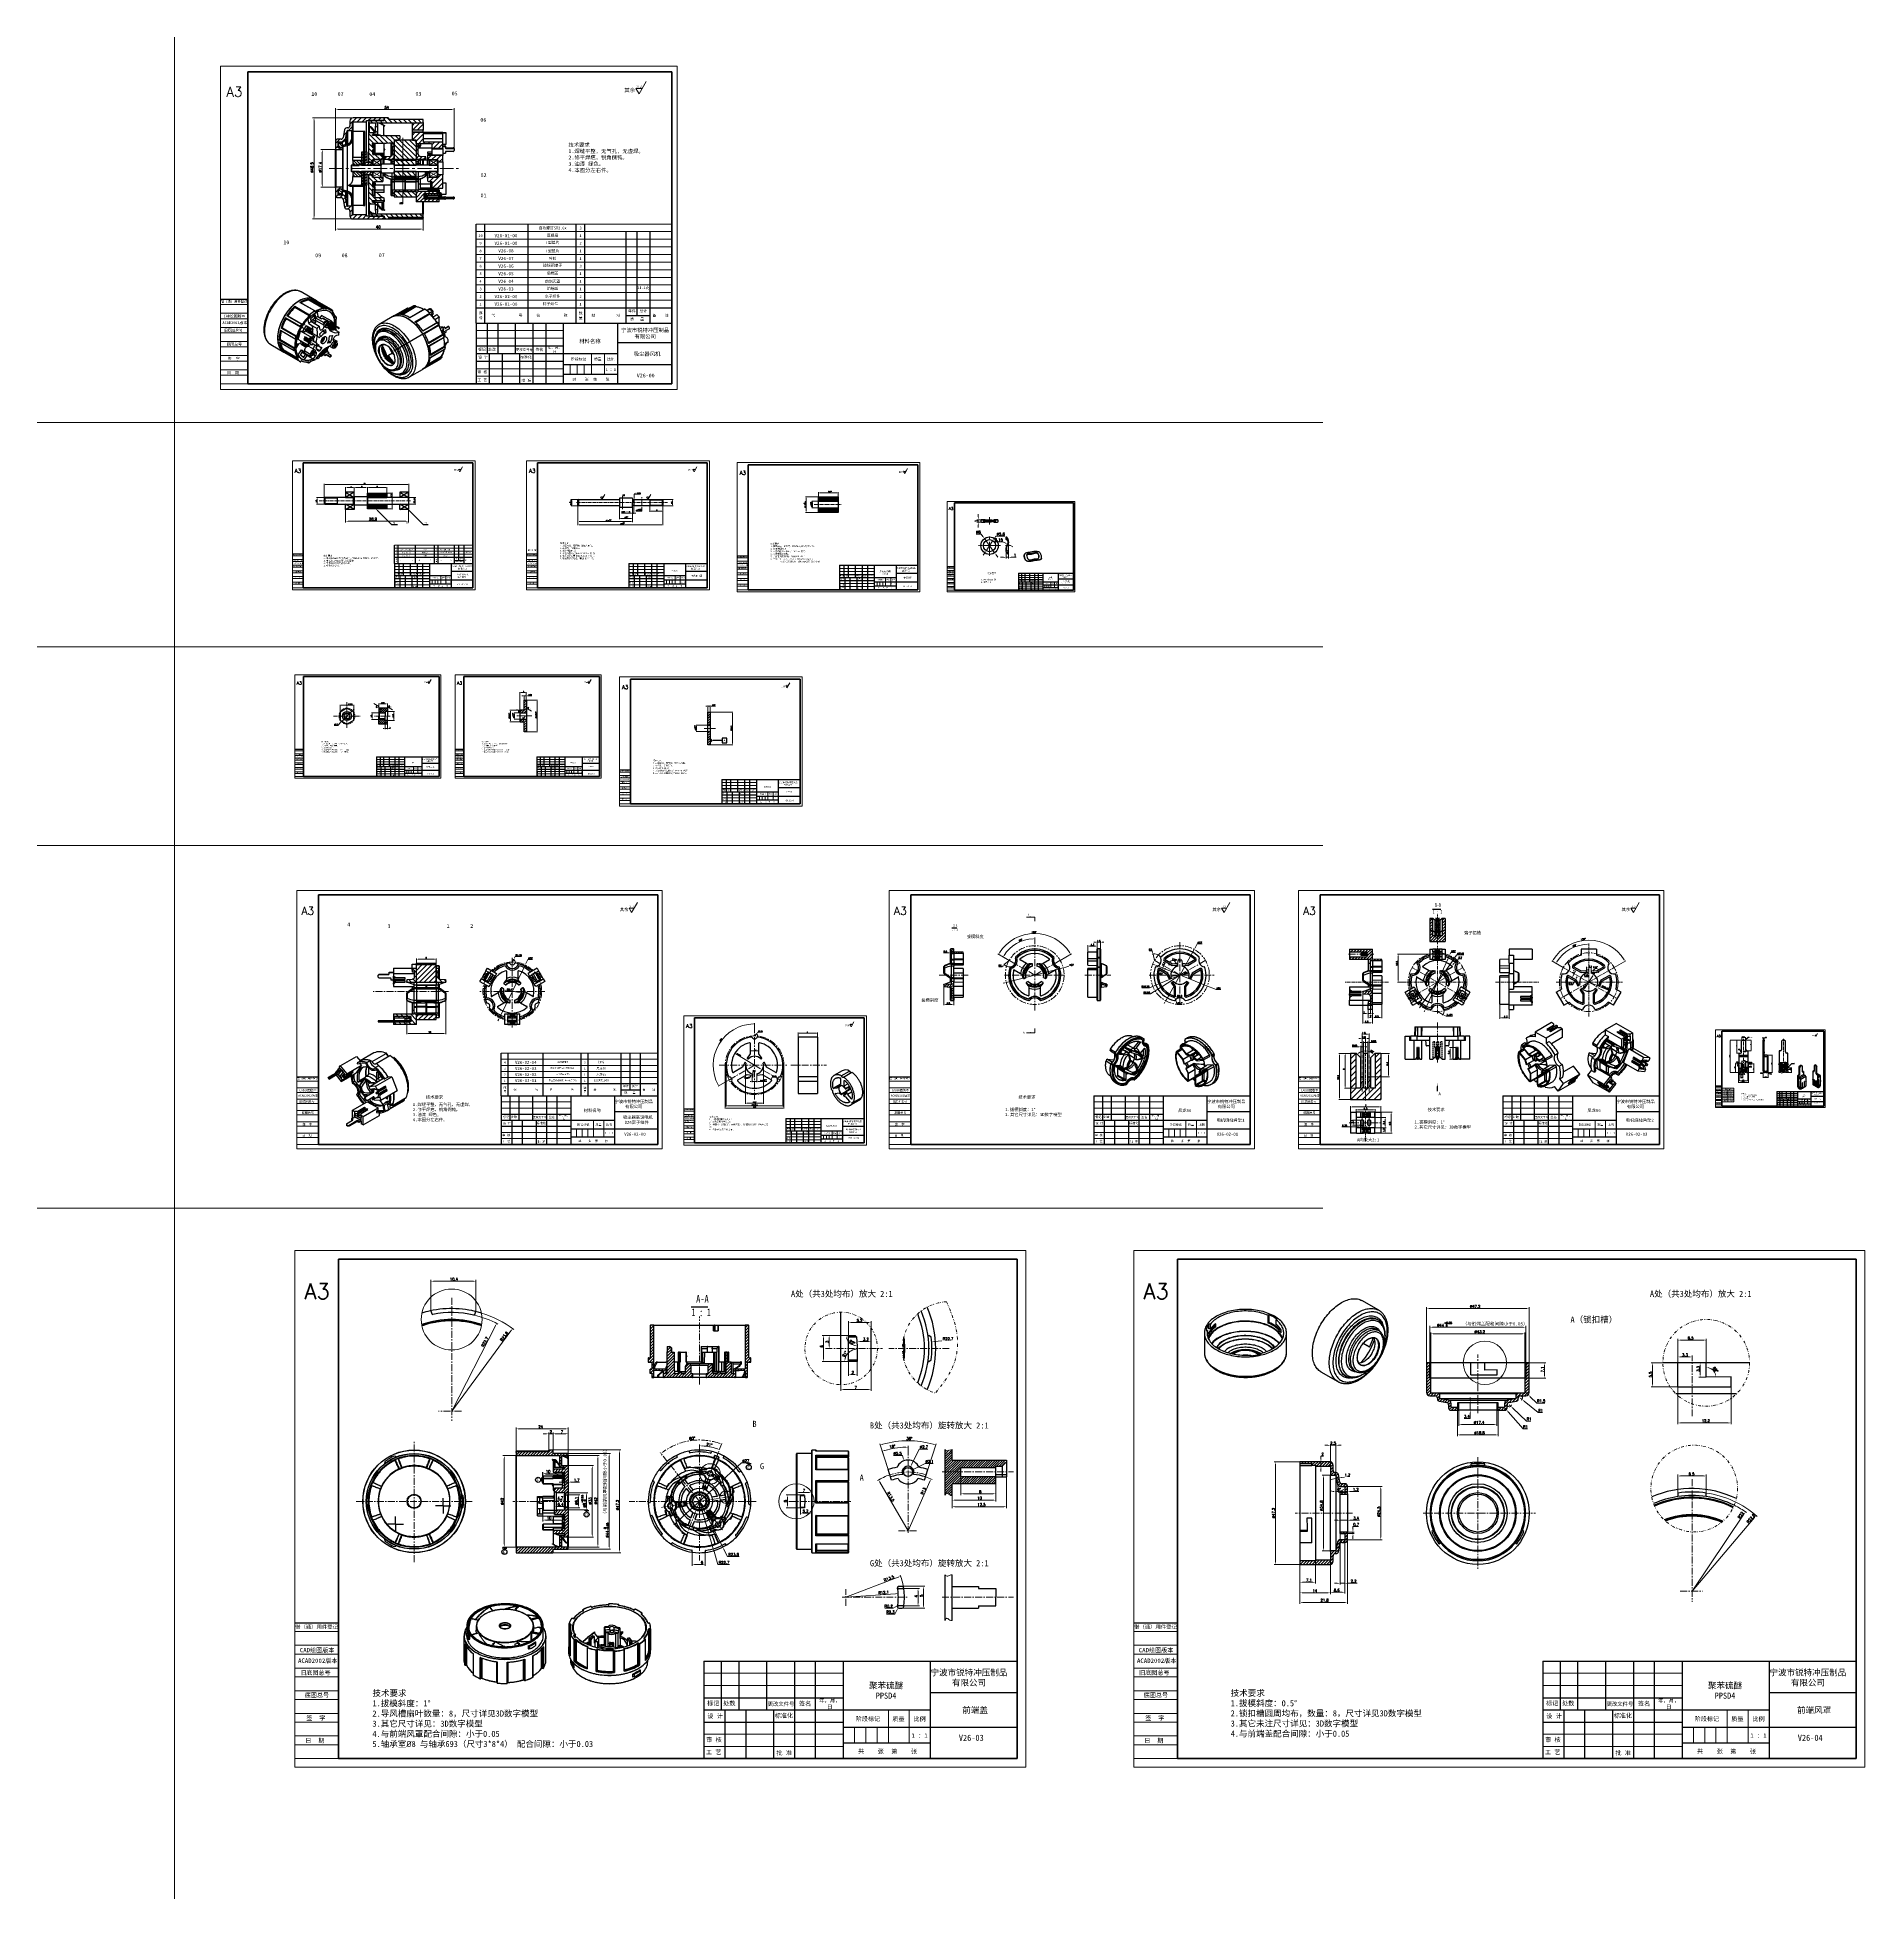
# Model space of a CAD drawing. Header units: millimetres. Extents: x 2517 to 4431, y 863 to 2540.
# Drawn here: x 3054 to 3895, y 863 to 1718 of the extents above; entities that cross this region are included whole.
import ezdxf

# ---------------------------------------------------------------- set-up
doc = ezdxf.new("R2010")
doc.units = ezdxf.units.MM
for name, pattern in [('CENTER', [50.8, 31.75, -6.35, 6.35, -6.35]), ('DIVIDE', [31.75, 12.7, -6.35, 0, -6.35, 0, -6.35]), ('HIDDEN', [9.525, 6.35, -3.175])]:
    doc.linetypes.add(name, pattern=pattern)
doc.layers.add('10', color=7, linetype='Continuous')
doc.layers.add('图框', color=7, linetype='Continuous')
for name, color, linetype, lineweight in [('AM_5', 3, 'Continuous', 25), ('中心线', 1, 'CENTER', 9), ('双点划线', 5, 'DIVIDE', 9), ('填充', 3, 'Continuous', 9), ('实线', 7, 'Continuous', 25), ('尺寸标注', 2, 'Continuous', 9), ('引导线', 6, 'Continuous', 9), ('文本', 3, 'Continuous', 15), ('框格线', 8, 'Continuous', 20), ('粗实线', 9, 'Continuous', 50), ('虚线', 4, 'HIDDEN', 13)]:
    doc.layers.add(name, color=color, linetype=linetype, lineweight=lineweight)
doc.styles.add('ACISOTS', font='isocp.shx', dxfattribs={"height": 1, "bigfont": 'gbcbig.shx'})
doc.styles.add('SLDTEXTSTYLE4', font='TXT', dxfattribs={"width": 0.7})
doc.styles.add('SLDTEXTSTYLE5', font='TXT', dxfattribs={"width": 0.62})
doc.styles.add('SLDTEXTSTYLE6', font='TXT', dxfattribs={"width": 0.62})
doc.styles.add('st', font='txt.shx')
doc.styles.get("Standard").update_dxf_attribs({"font": 'simfang.ttf'})
doc.dimstyles.new('2st', dxfattribs={"dimscale": 0.5, "dimtxt": 2.5, "dimasz": 2.5, "dimexe": 1.25, "dimexo": 0, "dimtad": 1, "dimtoh": 1, "dimdec": 1, "dimlfac": 0.5, "dimdsep": 46, "dimtxsty": 'st', "dimcen": 0, "dimclrd": 256, "dimclre": 256, "dimclrt": 3, "dimadec": 0, "dimazin": 2, "dimtfac": 1, "dimtdec": 1, "dimtofl": 0, "dimtmove": 0, "dimatfit": 1, "dimfxl": 0, "dimlwd": -1, "dimlwe": -1, "dimarcsym": 0})
doc.dimstyles.new('2st0.3', dxfattribs={"dimscale": 0.3, "dimtxt": 2.5, "dimasz": 2.5, "dimexe": 1.25, "dimexo": 0, "dimtad": 1, "dimtoh": 1, "dimdec": 3, "dimlfac": 0.5, "dimdsep": 46, "dimtxsty": 'st', "dimcen": 0, "dimclrd": 256, "dimclre": 256, "dimclrt": 256, "dimadec": 4, "dimazin": 2, "dimtfac": 1, "dimtdec": 3, "dimtmove": 0, "dimatfit": 1, "dimfxl": 0, "dimlwd": -1, "dimlwe": -1, "dimarcsym": 0})
doc.dimstyles.new('st', dxfattribs={"dimscale": 0.5, "dimtxt": 2.5, "dimasz": 2.5, "dimexe": 1.25, "dimexo": 0, "dimtad": 1, "dimtoh": 1, "dimdsep": 46, "dimtxsty": 'st', "dimcen": 0, "dimclrd": 256, "dimclre": 256, "dimclrt": 3, "dimadec": 3, "dimazin": 2, "dimtfac": 1, "dimtmove": 0, "dimatfit": 1, "dimfxl": 0, "dimlwd": -1, "dimlwe": -1, "dimarcsym": 0})
doc.dimstyles.new('st0.1', dxfattribs={"dimscale": 0.1, "dimtxt": 2.5, "dimasz": 2.5, "dimexe": 1.25, "dimexo": 0, "dimtad": 1, "dimtoh": 1, "dimdec": 3, "dimdsep": 46, "dimtxsty": 'st', "dimcen": 0, "dimclrd": 256, "dimclre": 256, "dimclrt": 256, "dimadec": 4, "dimazin": 2, "dimtfac": 1, "dimtdec": 3, "dimtmove": 0, "dimatfit": 1, "dimfxl": 0, "dimlwd": -1, "dimlwe": -1, "dimarcsym": 0})
doc.dimstyles.new('st0.2', dxfattribs={"dimscale": 0.2, "dimtxt": 2.5, "dimasz": 2.5, "dimexe": 1.25, "dimexo": 0, "dimtad": 1, "dimtoh": 1, "dimdec": 3, "dimdsep": 46, "dimtxsty": 'st', "dimcen": 0, "dimclrd": 256, "dimclre": 256, "dimclrt": 256, "dimadec": 4, "dimazin": 2, "dimtfac": 1, "dimtdec": 3, "dimtmove": 0, "dimatfit": 1, "dimfxl": 0, "dimlwd": -1, "dimlwe": -1, "dimarcsym": 0})
doc.dimstyles.new('st0.3', dxfattribs={"dimscale": 0.3, "dimtxt": 2.5, "dimasz": 2.5, "dimexe": 1.25, "dimexo": 0, "dimtad": 1, "dimtoh": 1, "dimdec": 3, "dimdsep": 46, "dimtxsty": 'st', "dimcen": 0, "dimclrd": 256, "dimclre": 256, "dimclrt": 256, "dimadec": 4, "dimazin": 2, "dimtfac": 1, "dimtdec": 3, "dimtmove": 0, "dimatfit": 1, "dimfxl": 0, "dimlwd": -1, "dimlwe": -1, "dimarcsym": 0})
pattern_1 = [(45, (3368.8732, 1101.658), (-1.122532, 1.122532), [])]
pattern_2 = [(135, (3368.8732, 1101.658), (-1.122532, -1.122532), [])]
pattern_3 = [(135, (-114.1133, -11.6724), (-1.122532, -1.122532), [])]
pattern_4 = [(45, (144.0452, 166.8676), (-0.561266, 0.561266), [])]
pattern_5 = [(45, (0, 18.4268), (-0.6735192, 0.6735192), [])]
pattern_6 = [(45, (-6.3946, 0), (-0.6735192, 0.6735192), [])]
pattern_7 = [(45, (0, -13.6821), (-0.6735192, 0.6735192), [])]

# ---------------------------------------------------------------- blocks, each defined once
blk = doc.blocks.new('*D7')
at = {"layer": 'Defpoints', "color": 0, "ltscale": 0.2, "transparency": 16777216}
for p in [(3181.65, 1681.22), (3199.65, 1681.22), (3199.65, 1634.72)]:
    blk.add_point(p, dxfattribs=at)
at = {"layer": '尺寸标注', "ltscale": 0.2, "transparency": 16777216}
for p, q in [((3199.65, 1681.22), (3181.02, 1681.22)), ((3181.65, 1635.97), (3181.65, 1679.97)), ((3199.65, 1634.72), (3181.02, 1634.72))]:
    blk.add_line(p, q, dxfattribs=at)
for points in [[(3181.44, 1679.97), (3181.86, 1679.97), (3181.65, 1681.22)], [(3181.44, 1635.97), (3181.86, 1635.97), (3181.65, 1634.72)]]:
    blk.add_solid(points, dxfattribs=at)
at = {"layer": '尺寸标注', "color": 3, "ltscale": 0.2, "transparency": 16777216, "insert": (3180.71, 1658.39), "char_height": 1.25, "attachment_point": 5, "rotation": 90, "style": 'st'}
blk.add_mtext('%%c46.5', dxfattribs=at)
blk = doc.blocks.new('*D8')
at = {"layer": 'Defpoints', "color": 0, "ltscale": 0.2, "transparency": 16777216}
for p in [(3191.55, 1685.05), (3191.55, 1670.42), (3246.15, 1667.09)]:
    blk.add_point(p, dxfattribs=at)
at = {"layer": '尺寸标注', "ltscale": 0.2, "transparency": 16777216}
for p, q in [((3191.55, 1670.42), (3191.55, 1685.67)), ((3244.9, 1685.05), (3192.8, 1685.05)), ((3246.15, 1667.09), (3246.15, 1685.67))]:
    blk.add_line(p, q, dxfattribs=at)
for points in [[(3192.8, 1685.26), (3192.8, 1684.84), (3191.55, 1685.05)], [(3244.9, 1685.26), (3244.9, 1684.84), (3246.15, 1685.05)]]:
    blk.add_solid(points, dxfattribs=at)
at = {"layer": '尺寸标注', "color": 3, "ltscale": 0.2, "transparency": 16777216, "insert": (3215.11, 1685.99), "char_height": 1.25, "attachment_point": 5, "style": 'st'}
blk.add_mtext('54', dxfattribs=at)
blk = doc.blocks.new('*D9')
at = {"layer": 'Defpoints', "color": 0, "ltscale": 0.2, "transparency": 16777216}
for p in [(3191.75, 1666.67), (3185.47, 1649.27), (3191.75, 1649.27)]:
    blk.add_point(p, dxfattribs=at)
at = {"layer": '尺寸标注', "ltscale": 0.2, "transparency": 16777216}
for p, q in [((3191.75, 1666.67), (3184.85, 1666.67)), ((3185.47, 1665.42), (3185.47, 1650.52)), ((3191.75, 1649.27), (3184.85, 1649.27))]:
    blk.add_line(p, q, dxfattribs=at)
for points in [[(3185.26, 1665.42), (3185.68, 1665.42), (3185.47, 1666.67)], [(3185.26, 1650.52), (3185.68, 1650.52), (3185.47, 1649.27)]]:
    blk.add_solid(points, dxfattribs=at)
at = {"layer": '尺寸标注', "color": 3, "ltscale": 0.2, "transparency": 16777216, "insert": (3184.53, 1658.53), "char_height": 1.25, "attachment_point": 5, "rotation": 90, "style": 'st'}
blk.add_mtext('%%c17.4', dxfattribs=at)
blk = doc.blocks.new('*D10')
at = {"layer": 'Defpoints', "color": 0, "ltscale": 0.2, "transparency": 16777216}
for p in [(3191.55, 1645.52), (3231.85, 1635.24), (3231.85, 1630.08)]:
    blk.add_point(p, dxfattribs=at)
at = {"layer": '尺寸标注', "ltscale": 0.2, "transparency": 16777216}
for p, q in [((3191.55, 1645.52), (3191.55, 1629.46)), ((3231.85, 1635.24), (3231.85, 1629.46)), ((3192.8, 1630.08), (3230.6, 1630.08))]:
    blk.add_line(p, q, dxfattribs=at)
for points in [[(3192.8, 1630.29), (3192.8, 1629.88), (3191.55, 1630.08)], [(3230.6, 1630.29), (3230.6, 1629.88), (3231.85, 1630.08)]]:
    blk.add_solid(points, dxfattribs=at)
at = {"layer": '尺寸标注', "color": 3, "ltscale": 0.2, "transparency": 16777216, "insert": (3211.21, 1631.02), "char_height": 1.25, "attachment_point": 5, "style": 'st'}
blk.add_mtext('40', dxfattribs=at)
blk = doc.blocks.new('*D108')
at = {"layer": 'Defpoints', "color": 0, "ltscale": 0.2, "transparency": 16777216}
for p in [(3300.14, 1502.81), (3303.21, 1505.81), (3303.21, 1502.81)]:
    blk.add_point(p, dxfattribs=at)
at = {"layer": '尺寸标注', "ltscale": 0.2, "transparency": 16777216}
for p, q in [((3303.21, 1505.81), (3299.89, 1505.81)), ((3303.21, 1502.81), (3299.89, 1502.81)), ((3300.14, 1505.31), (3300.14, 1503.31))]:
    blk.add_line(p, q, dxfattribs=at)
for points in [[(3300.05, 1505.31), (3300.22, 1505.31), (3300.14, 1505.81)], [(3300.05, 1503.31), (3300.22, 1503.31), (3300.14, 1502.81)]]:
    blk.add_solid(points, dxfattribs=at)
at = {"layer": '尺寸标注', "ltscale": 0.2, "transparency": 16777216, "insert": (3299.6, 1504.46), "char_height": 0.5, "attachment_point": 5, "rotation": 90, "style": 'st'}
blk.add_mtext('%%c3{}{\\H0.71x;\\C3;\\S 0^ -0.006;}', dxfattribs=at)
blk = doc.blocks.new('*D109')
at = {"layer": 'Defpoints', "color": 0, "ltscale": 0.2, "transparency": 16777216}
for p in [(3341.7, 1505.81), (3341.7, 1502.81), (3346.49, 1502.81)]:
    blk.add_point(p, dxfattribs=at)
at = {"layer": '尺寸标注', "ltscale": 0.2, "transparency": 16777216}
for p, q in [((3341.7, 1505.81), (3346.74, 1505.81)), ((3341.7, 1502.81), (3346.74, 1502.81)), ((3346.49, 1505.31), (3346.49, 1503.31))]:
    blk.add_line(p, q, dxfattribs=at)
for points in [[(3346.41, 1505.31), (3346.57, 1505.31), (3346.49, 1505.81)], [(3346.41, 1503.31), (3346.57, 1503.31), (3346.49, 1502.81)]]:
    blk.add_solid(points, dxfattribs=at)
at = {"layer": '尺寸标注', "ltscale": 0.2, "transparency": 16777216, "insert": (3346.11, 1504.35), "char_height": 0.5, "attachment_point": 5, "rotation": 90, "style": 'st'}
blk.add_mtext('M3', dxfattribs=at)
blk = doc.blocks.new('*D110')
at = {"layer": 'Defpoints', "color": 0, "ltscale": 0.2, "transparency": 16777216}
for p in [(3328.11, 1506.31), (3323.49, 1502.31), (3328.11, 1502.31)]:
    blk.add_point(p, dxfattribs=at)
at = {"layer": '尺寸标注', "ltscale": 0.2, "transparency": 16777216}
for p, q in [((3328.11, 1506.31), (3323.24, 1506.31)), ((3323.49, 1506.81), (3323.49, 1507.39)), ((3323.49, 1507.39), (3324.45, 1507.39)), ((3323.49, 1502.31), (3323.49, 1506.31)), ((3328.11, 1502.31), (3323.24, 1502.31)), ((3323.49, 1501.81), (3323.49, 1501.31))]:
    blk.add_line(p, q, dxfattribs=at)
for points in [[(3323.41, 1506.81), (3323.58, 1506.81), (3323.49, 1506.31)], [(3323.41, 1501.81), (3323.58, 1501.81), (3323.49, 1502.31)]]:
    blk.add_solid(points, dxfattribs=at)
at = {"layer": '尺寸标注', "ltscale": 0.2, "transparency": 16777216, "insert": (3324.04, 1507.76), "char_height": 0.5, "attachment_point": 5, "style": 'st'}
blk.add_mtext('%%c4', dxfattribs=at)
blk = doc.blocks.new('*D111')
at = {"layer": 'Defpoints', "color": 0, "ltscale": 0.2, "transparency": 16777216}
for p in [(3331.37, 1505.81), (3331.64, 1502.81), (3332.42, 1502.81)]:
    blk.add_point(p, dxfattribs=at)
at = {"layer": '尺寸标注', "ltscale": 0.2, "transparency": 16777216}
for p, q in [((3332.42, 1506.31), (3332.42, 1506.81)), ((3332.42, 1500.33), (3329.7, 1500.33)), ((3331.37, 1505.81), (3332.67, 1505.81)), ((3331.64, 1502.81), (3332.67, 1502.81)), ((3332.42, 1505.81), (3332.42, 1502.81)), ((3332.42, 1502.31), (3332.42, 1500.33))]:
    blk.add_line(p, q, dxfattribs=at)
for points in [[(3332.34, 1506.31), (3332.5, 1506.31), (3332.42, 1505.81)], [(3332.34, 1502.31), (3332.5, 1502.31), (3332.42, 1502.81)]]:
    blk.add_solid(points, dxfattribs=at)
at = {"layer": '尺寸标注', "ltscale": 0.2, "transparency": 16777216, "insert": (3331, 1500.87), "char_height": 0.5, "attachment_point": 5, "style": 'st'}
blk.add_mtext('%%c3{}{\\H0.71x;\\C3;\\S-0.002^ -0.008;}', dxfattribs=at)
blk = doc.blocks.new('*D112')
at = {"layer": 'Defpoints', "color": 0, "ltscale": 0.2, "transparency": 16777216}
for p in [(3336.01, 1502.81), (3342.01, 1503.12), (3342.01, 1500.37)]:
    blk.add_point(p, dxfattribs=at)
at = {"layer": '尺寸标注', "ltscale": 0.2, "transparency": 16777216}
for p, q in [((3336.01, 1502.81), (3336.01, 1500.12)), ((3336.51, 1500.37), (3341.51, 1500.37)), ((3342.01, 1503.12), (3342.01, 1500.12))]:
    blk.add_line(p, q, dxfattribs=at)
for points in [[(3336.51, 1500.46), (3336.51, 1500.29), (3336.01, 1500.37)], [(3341.51, 1500.46), (3341.51, 1500.29), (3342.01, 1500.37)]]:
    blk.add_solid(points, dxfattribs=at)
at = {"layer": '尺寸标注', "ltscale": 0.2, "transparency": 16777216, "insert": (3339.26, 1500.75), "char_height": 0.5, "attachment_point": 5, "style": 'st'}
blk.add_mtext('6', dxfattribs=at)
blk = doc.blocks.new('*D114')
at = {"layer": 'Defpoints', "color": 0, "ltscale": 0.2, "transparency": 16777216}
for p in [(3322.11, 1502.31), (3328.11, 1502.31), (3328.11, 1497.05)]:
    blk.add_point(p, dxfattribs=at)
at = {"layer": '尺寸标注', "ltscale": 0.2, "transparency": 16777216}
for p, q in [((3322.11, 1502.31), (3322.11, 1496.8)), ((3328.11, 1502.31), (3328.11, 1496.8)), ((3322.61, 1497.05), (3327.61, 1497.05))]:
    blk.add_line(p, q, dxfattribs=at)
for points in [[(3322.61, 1497.13), (3322.61, 1496.96), (3322.11, 1497.05)], [(3327.61, 1497.13), (3327.61, 1496.96), (3328.11, 1497.05)]]:
    blk.add_solid(points, dxfattribs=at)
at = {"layer": '尺寸标注', "ltscale": 0.2, "transparency": 16777216, "insert": (3325.29, 1497.58), "char_height": 0.5, "attachment_point": 5, "style": 'st'}
blk.add_mtext('6{}{\\H0.71x;\\C3;\\S+0.1^  0;}', dxfattribs=at)
blk = doc.blocks.new('*D115')
at = {"layer": 'Defpoints', "color": 0, "ltscale": 0.2, "transparency": 16777216}
for p in [(3303.01, 1503.01), (3342.01, 1503.12), (3342.01, 1494.17)]:
    blk.add_point(p, dxfattribs=at)
at = {"layer": '尺寸标注', "ltscale": 0.2, "transparency": 16777216}
for p, q in [((3303.01, 1503.01), (3303.01, 1493.92)), ((3342.01, 1503.12), (3342.01, 1493.92)), ((3303.51, 1494.17), (3341.51, 1494.17))]:
    blk.add_line(p, q, dxfattribs=at)
for points in [[(3303.51, 1494.25), (3303.51, 1494.09), (3303.01, 1494.17)], [(3341.51, 1494.25), (3341.51, 1494.09), (3342.01, 1494.17)]]:
    blk.add_solid(points, dxfattribs=at)
at = {"layer": '尺寸标注', "ltscale": 0.2, "transparency": 16777216, "insert": (3323.52, 1494.71), "char_height": 0.5, "attachment_point": 5, "style": 'st'}
blk.add_mtext('39{}{\\H0.71x;\\C3;\\S+0.1^  0;}', dxfattribs=at)
blk = doc.blocks.new('*D116')
at = {"layer": 'Defpoints', "color": 0, "ltscale": 0.2, "transparency": 16777216}
for p in [(3328.11, 1502.31), (3328.11, 1499.48), (3328.61, 1502.81)]:
    blk.add_point(p, dxfattribs=at)
at = {"layer": '尺寸标注', "ltscale": 0.2, "transparency": 16777216}
for p, q in [((3327.61, 1499.48), (3323, 1499.48)), ((3328.11, 1502.31), (3328.11, 1499.23)), ((3328.61, 1499.48), (3328.11, 1499.48)), ((3328.61, 1502.81), (3328.61, 1499.23)), ((3329.11, 1499.48), (3329.61, 1499.48))]:
    blk.add_line(p, q, dxfattribs=at)
for points in [[(3327.61, 1499.56), (3327.61, 1499.39), (3328.11, 1499.48)], [(3329.11, 1499.56), (3329.11, 1499.39), (3328.61, 1499.48)]]:
    blk.add_solid(points, dxfattribs=at)
at = {"layer": '尺寸标注', "ltscale": 0.2, "transparency": 16777216, "insert": (3324.99, 1499.93), "char_height": 0.5, "attachment_point": 5, "style": 'st'}
blk.add_mtext('0.5(退刀槽)', dxfattribs=at)
blk = doc.blocks.new('*D117')
at = {"layer": 'Defpoints', "color": 0, "ltscale": 0.2, "transparency": 16777216}
for p in [(3328.61, 1505.81), (3328.61, 1505.61), (3328.85, 1505.61)]:
    blk.add_point(p, dxfattribs=at)
at = {"layer": '尺寸标注', "ltscale": 0.2, "transparency": 16777216}
for p, q in [((3328.85, 1506.31), (3328.85, 1508.16)), ((3328.85, 1508.16), (3331.7, 1508.16)), ((3328.61, 1505.81), (3329.1, 1505.81)), ((3328.61, 1505.61), (3329.1, 1505.61)), ((3328.85, 1505.61), (3328.85, 1505.81)), ((3328.85, 1505.11), (3328.85, 1504.61))]:
    blk.add_line(p, q, dxfattribs=at)
for points in [[(3328.77, 1506.31), (3328.94, 1506.31), (3328.85, 1505.81)], [(3328.77, 1505.11), (3328.94, 1505.11), (3328.85, 1505.61)]]:
    blk.add_solid(points, dxfattribs=at)
at = {"layer": '尺寸标注', "ltscale": 0.2, "transparency": 16777216, "insert": (3330.34, 1508.61), "char_height": 0.5, "attachment_point": 5, "style": 'st'}
blk.add_mtext('最大0.05', dxfattribs=at)
blk = doc.blocks.new('*D122')
at = {"layer": 'Defpoints', "color": 0, "ltscale": 0.2, "transparency": 16777216}
for p in [(3225.07, 1506.61), (3225.07, 1503.61), (3228.14, 1503.61)]:
    blk.add_point(p, dxfattribs=at)
at = {"layer": '尺寸标注', "ltscale": 0.2, "transparency": 16777216}
for p, q in [((3225.07, 1506.61), (3228.39, 1506.61)), ((3228.14, 1506.11), (3228.14, 1504.11)), ((3225.07, 1503.61), (3228.39, 1503.61))]:
    blk.add_line(p, q, dxfattribs=at)
for points in [[(3228.05, 1506.11), (3228.22, 1506.11), (3228.14, 1506.61)], [(3228.05, 1504.11), (3228.22, 1504.11), (3228.14, 1503.61)]]:
    blk.add_solid(points, dxfattribs=at)
at = {"layer": '尺寸标注', "ltscale": 0.2, "transparency": 16777216, "insert": (3227.76, 1505.26), "char_height": 0.5, "attachment_point": 5, "rotation": 90, "style": 'st'}
blk.add_mtext('%%c3{}{\\C2; h6}', dxfattribs=at)
blk = doc.blocks.new('*D123')
at = {"layer": 'Defpoints', "color": 0, "ltscale": 0.2, "transparency": 16777216}
for p in [(3410.83, 1501.93), (3413.6, 1504.93), (3413.6, 1501.93)]:
    blk.add_point(p, dxfattribs=at)
at = {"layer": '尺寸标注', "ltscale": 0.2, "transparency": 16777216}
for p, q in [((3413.6, 1504.93), (3410.58, 1504.93)), ((3413.6, 1501.93), (3410.58, 1501.93)), ((3410.83, 1504.43), (3410.83, 1502.43))]:
    blk.add_line(p, q, dxfattribs=at)
for points in [[(3410.75, 1504.43), (3410.92, 1504.43), (3410.83, 1504.93)], [(3410.75, 1502.43), (3410.92, 1502.43), (3410.83, 1501.93)]]:
    blk.add_solid(points, dxfattribs=at)
at = {"layer": '尺寸标注', "ltscale": 0.2, "transparency": 16777216, "insert": (3410.29, 1503.47), "char_height": 0.5, "attachment_point": 5, "rotation": 90, "style": 'st'}
blk.add_mtext('%%c3{}{\\H0.71x;\\C3;\\S+0.06^ +0.01;}', dxfattribs=at)
blk = doc.blocks.new('*D124')
at = {"layer": 'Defpoints', "color": 0, "ltscale": 0.2, "transparency": 16777216}
for p in [(3407.85, 1507.03), (3413.6, 1507.03), (3413.6, 1499.83)]:
    blk.add_point(p, dxfattribs=at)
at = {"layer": '尺寸标注', "ltscale": 0.2, "transparency": 16777216}
for p, q in [((3413.6, 1507.03), (3407.6, 1507.03)), ((3407.85, 1500.33), (3407.85, 1506.53)), ((3413.6, 1499.83), (3407.6, 1499.83))]:
    blk.add_line(p, q, dxfattribs=at)
for points in [[(3407.76, 1506.53), (3407.93, 1506.53), (3407.85, 1507.03)], [(3407.76, 1500.33), (3407.93, 1500.33), (3407.85, 1499.83)]]:
    blk.add_solid(points, dxfattribs=at)
at = {"layer": '尺寸标注', "ltscale": 0.2, "transparency": 16777216, "insert": (3407.31, 1503.46), "char_height": 0.5, "attachment_point": 5, "rotation": 90, "style": 'st'}
blk.add_mtext('%%c7.2{}{\\H0.71x;\\C3;\\S 0^ -0.05;}', dxfattribs=at)
blk = doc.blocks.new('*D125')
at = {"layer": 'Defpoints', "color": 0, "ltscale": 0.2, "transparency": 16777216}
for p in [(3413.6, 1507.03), (3422.6, 1508.89), (3422.6, 1507.03)]:
    blk.add_point(p, dxfattribs=at)
at = {"layer": '尺寸标注', "ltscale": 0.2, "transparency": 16777216}
for p, q in [((3413.6, 1507.03), (3413.6, 1509.14)), ((3414.1, 1508.89), (3422.1, 1508.89)), ((3422.6, 1507.03), (3422.6, 1509.14))]:
    blk.add_line(p, q, dxfattribs=at)
for points in [[(3414.1, 1508.98), (3414.1, 1508.81), (3413.6, 1508.89)], [(3422.1, 1508.98), (3422.1, 1508.81), (3422.6, 1508.89)]]:
    blk.add_solid(points, dxfattribs=at)
at = {"layer": '尺寸标注', "ltscale": 0.2, "transparency": 16777216, "insert": (3418.91, 1509.39), "char_height": 0.5, "attachment_point": 5, "style": 'st'}
blk.add_mtext('9{}{\\A0;{\\H1.5x;}{\\A2;\\H0.71x;\\C3;%%p0.1}}', dxfattribs=at)
blk = doc.blocks.new('*D126')
at = {"layer": 'Defpoints', "color": 0, "ltscale": 0.2, "transparency": 16777216}
for p in [(3206.17, 1508.71), (3215.17, 1511.25), (3215.17, 1508.71)]:
    blk.add_point(p, dxfattribs=at)
at = {"layer": '尺寸标注', "ltscale": 0.2, "transparency": 16777216}
for p, q in [((3206.17, 1508.71), (3206.17, 1511.5)), ((3206.67, 1511.25), (3214.67, 1511.25)), ((3215.17, 1508.71), (3215.17, 1511.5))]:
    blk.add_line(p, q, dxfattribs=at)
for points in [[(3206.67, 1511.33), (3206.67, 1511.17), (3206.17, 1511.25)], [(3214.67, 1511.33), (3214.67, 1511.17), (3215.17, 1511.25)]]:
    blk.add_solid(points, dxfattribs=at)
at = {"layer": '尺寸标注', "ltscale": 0.2, "transparency": 16777216, "insert": (3210.67, 1511.62), "char_height": 0.5, "attachment_point": 5, "style": 'st'}
blk.add_mtext('9', dxfattribs=at)
blk = doc.blocks.new('*D127')
at = {"layer": 'Defpoints', "color": 0, "ltscale": 0.2, "transparency": 16777216}
for p in [(3215.17, 1508.71), (3217.65, 1508.71), (3215.17, 1501.51)]:
    blk.add_point(p, dxfattribs=at)
at = {"layer": '尺寸标注', "ltscale": 0.2, "transparency": 16777216}
for p, q in [((3215.17, 1508.71), (3217.9, 1508.71)), ((3217.65, 1502.01), (3217.65, 1508.21)), ((3215.17, 1501.51), (3217.9, 1501.51))]:
    blk.add_line(p, q, dxfattribs=at)
for points in [[(3217.57, 1508.21), (3217.74, 1508.21), (3217.65, 1508.71)], [(3217.57, 1502.01), (3217.74, 1502.01), (3217.65, 1501.51)]]:
    blk.add_solid(points, dxfattribs=at)
at = {"layer": '尺寸标注', "ltscale": 0.2, "transparency": 16777216, "insert": (3217.28, 1507.53), "char_height": 0.5, "attachment_point": 5, "rotation": 90, "style": 'st'}
blk.add_mtext('%%c7.2', dxfattribs=at)
blk = doc.blocks.new('*D128')
at = {"layer": 'Defpoints', "color": 0, "ltscale": 0.2, "transparency": 16777216}
for p in [(3200.17, 1507.11), (3206.17, 1511.22), (3206.17, 1508.71)]:
    blk.add_point(p, dxfattribs=at)
at = {"layer": '尺寸标注', "ltscale": 0.2, "transparency": 16777216}
for p, q in [((3200.17, 1507.11), (3200.17, 1511.47)), ((3200.67, 1511.22), (3205.67, 1511.22)), ((3206.17, 1508.71), (3206.17, 1511.47))]:
    blk.add_line(p, q, dxfattribs=at)
for points in [[(3200.67, 1511.31), (3200.67, 1511.14), (3200.17, 1511.22)], [(3205.67, 1511.31), (3205.67, 1511.14), (3206.17, 1511.22)]]:
    blk.add_solid(points, dxfattribs=at)
at = {"layer": '尺寸标注', "ltscale": 0.2, "transparency": 16777216, "insert": (3203.66, 1511.6), "char_height": 0.5, "attachment_point": 5, "style": 'st'}
blk.add_mtext('6', dxfattribs=at)
blk = doc.blocks.new('*D129')
at = {"layer": 'Defpoints', "color": 0, "ltscale": 0.2, "transparency": 16777216}
for p in [(3186.27, 1512.7), (3186.27, 1506.3), (3225.27, 1506.41)]:
    blk.add_point(p, dxfattribs=at)
at = {"layer": '尺寸标注', "ltscale": 0.2, "transparency": 16777216}
for p, q in [((3186.27, 1506.3), (3186.27, 1512.95)), ((3224.77, 1512.7), (3186.77, 1512.7)), ((3225.27, 1506.41), (3225.27, 1512.95))]:
    blk.add_line(p, q, dxfattribs=at)
for points in [[(3186.77, 1512.78), (3186.77, 1512.62), (3186.27, 1512.7)], [(3224.77, 1512.78), (3224.77, 1512.62), (3225.27, 1512.7)]]:
    blk.add_solid(points, dxfattribs=at)
at = {"layer": '尺寸标注', "ltscale": 0.2, "transparency": 16777216, "insert": (3204.88, 1513.07), "char_height": 0.5, "attachment_point": 5, "style": 'st'}
blk.add_mtext('39', dxfattribs=at)
blk = doc.blocks.new('*D130')
at = {"layer": 'Defpoints', "color": 0, "ltscale": 0.2, "transparency": 16777216}
for p in [(3196.17, 1509.11), (3200.17, 1511.23), (3200.17, 1509.11)]:
    blk.add_point(p, dxfattribs=at)
at = {"layer": '尺寸标注', "ltscale": 0.2, "transparency": 16777216}
for p, q in [((3196.17, 1509.11), (3196.17, 1511.48)), ((3196.67, 1511.23), (3199.67, 1511.23)), ((3200.17, 1509.11), (3200.17, 1511.48))]:
    blk.add_line(p, q, dxfattribs=at)
for points in [[(3196.67, 1511.31), (3196.67, 1511.14), (3196.17, 1511.23)], [(3199.67, 1511.31), (3199.67, 1511.14), (3200.17, 1511.23)]]:
    blk.add_solid(points, dxfattribs=at)
at = {"layer": '尺寸标注', "ltscale": 0.2, "transparency": 16777216, "insert": (3198.69, 1511.6), "char_height": 0.5, "attachment_point": 5, "style": 'st'}
blk.add_mtext('4', dxfattribs=at)
blk = doc.blocks.new('*D131')
at = {"layer": 'Defpoints', "color": 0, "ltscale": 0.2, "transparency": 16777216}
for p in [(3186.58, 1506.61), (3183.08, 1503.61), (3186.58, 1503.61)]:
    blk.add_point(p, dxfattribs=at)
at = {"layer": '尺寸标注', "ltscale": 0.2, "transparency": 16777216}
for p, q in [((3186.58, 1506.61), (3182.83, 1506.61)), ((3183.08, 1506.11), (3183.08, 1504.11)), ((3186.58, 1503.61), (3182.83, 1503.61))]:
    blk.add_line(p, q, dxfattribs=at)
for points in [[(3182.99, 1506.11), (3183.16, 1506.11), (3183.08, 1506.61)], [(3182.99, 1504.11), (3183.16, 1504.11), (3183.08, 1503.61)]]:
    blk.add_solid(points, dxfattribs=at)
at = {"layer": '尺寸标注', "ltscale": 0.2, "transparency": 16777216, "insert": (3182.7, 1505.01), "char_height": 0.5, "attachment_point": 5, "rotation": 90, "style": 'st'}
blk.add_mtext('M3', dxfattribs=at)
blk = doc.blocks.new('*S590')
at = {"layer": 'AM_5', "color": 3, "ltscale": 0.2}
for p, q in [((3217.47, 1494.07), (3210.87, 1500.67)), ((3219.96, 1494.07), (3217.47, 1494.07))]:
    blk.add_line(p, q, dxfattribs=at)
at = {"layer": 'AM_5', "color": 3, "linetype": 'Continuous', "ltscale": 0.2}
blk.add_trace([(3211.01, 1500.81), (3210.73, 1500.53), (3209.81, 1501.73)], dxfattribs=at)
blk = doc.blocks.new('*S591')
at = {"layer": 'AM_5', "color": 3, "ltscale": 0.2}
for p, q in [((3231.94, 1494.07), (3225.34, 1500.67)), ((3234.11, 1494.07), (3231.94, 1494.07))]:
    blk.add_line(p, q, dxfattribs=at)
at = {"layer": 'AM_5', "color": 3, "linetype": 'Continuous', "ltscale": 0.2}
blk.add_trace([(3225.48, 1500.81), (3225.2, 1500.53), (3224.28, 1501.73)], dxfattribs=at)
blk = doc.blocks.new('*D132')
at = {"layer": 'Defpoints', "color": 0, "ltscale": 0.2, "transparency": 16777216}
for p in [(3218.55, 1670.97), (3218.55, 1644.97), (3222.41, 1644.97)]:
    blk.add_point(p, dxfattribs=at)
at = {"layer": '尺寸标注', "ltscale": 0.2, "transparency": 16777216}
for p, q in [((3218.55, 1670.97), (3222.66, 1670.97)), ((3222.41, 1671.47), (3222.41, 1671.97)), ((3222.41, 1670.97), (3222.41, 1644.97)), ((3218.55, 1644.97), (3222.66, 1644.97)), ((3222.41, 1644.47), (3222.41, 1641.63)), ((3222.41, 1641.63), (3220.95, 1641.63))]:
    blk.add_line(p, q, dxfattribs=at)
for points in [[(3222.33, 1671.47), (3222.49, 1671.47), (3222.41, 1670.97)], [(3222.33, 1644.47), (3222.49, 1644.47), (3222.41, 1644.97)]]:
    blk.add_solid(points, dxfattribs=at)
at = {"layer": '尺寸标注', "ltscale": 0.2, "transparency": 16777216, "insert": (3221.62, 1642.01), "char_height": 0.5, "attachment_point": 5, "style": 'st'}
blk.add_mtext('%%c26', dxfattribs=at)
blk = doc.blocks.new('*D167')
at = {"layer": 'Defpoints', "color": 0, "ltscale": 0.2, "transparency": 16777216}
for p in [(3490.67, 1482.22), (3493.79, 1486.87)]:
    blk.add_point(p, dxfattribs=at)
at = {"layer": '尺寸标注', "ltscale": 0.2, "transparency": 16777216}
for p, q in [((3489.98, 1481.18), (3489.28, 1480.15)), ((3490.67, 1482.22), (3493.79, 1486.87)), ((3494.49, 1487.91), (3495.18, 1488.95)), ((3495.18, 1488.95), (3499.25, 1488.95))]:
    blk.add_line(p, q, dxfattribs=at)
for points in [[(3489.8, 1481.3), (3490.15, 1481.07), (3490.67, 1482.22)], [(3494.32, 1488.03), (3494.66, 1487.79), (3493.79, 1486.87)]]:
    blk.add_solid(points, dxfattribs=at)
at = {"layer": '尺寸标注', "color": 3, "ltscale": 0.2, "transparency": 16777216, "insert": (3497.37, 1489.89), "char_height": 1.25, "attachment_point": 5, "style": 'st'}
blk.add_mtext('∅5.6', dxfattribs=at)
blk = doc.blocks.new('*D168')
at = {"layer": 'Defpoints', "color": 0, "ltscale": 0.2, "transparency": 16777216}
for p in [(3489.9, 1487.8), (3494.56, 1481.3)]:
    blk.add_point(p, dxfattribs=at)
at = {"layer": '尺寸标注', "ltscale": 0.2, "transparency": 16777216}
for p, q in [((3488.44, 1489.83), (3486.05, 1489.83)), ((3489.17, 1488.81), (3488.44, 1489.83)), ((3494.56, 1481.3), (3489.9, 1487.8)), ((3495.29, 1480.28), (3496.02, 1479.27))]:
    blk.add_line(p, q, dxfattribs=at)
for points in [[(3489.34, 1488.93), (3489, 1488.69), (3489.9, 1487.8)], [(3495.46, 1480.4), (3495.12, 1480.16), (3494.56, 1481.3)]]:
    blk.add_solid(points, dxfattribs=at)
at = {"layer": '尺寸标注', "color": 3, "ltscale": 0.2, "transparency": 16777216, "insert": (3487.09, 1490.77), "char_height": 1.25, "attachment_point": 5, "style": 'st'}
blk.add_mtext('∅8', dxfattribs=at)
blk = doc.blocks.new('*D169')
at = {"layer": 'Defpoints', "color": 0, "ltscale": 0.2, "transparency": 16777216}
for p in [(3499.82, 1483.01), (3500.94, 1486.04), (3500.94, 1479.2)]:
    blk.add_point(p, dxfattribs=at)
at = {"layer": '尺寸标注', "ltscale": 0.2, "transparency": 16777216}
for p, q in [((3499.82, 1483.01), (3499.82, 1478.58)), ((3500.94, 1486.04), (3500.94, 1478.58)), ((3498.57, 1479.2), (3497.32, 1479.2)), ((3499.82, 1479.2), (3500.94, 1479.2)), ((3502.19, 1479.2), (3504.48, 1479.2))]:
    blk.add_line(p, q, dxfattribs=at)
for points in [[(3498.57, 1479.41), (3498.57, 1478.99), (3499.82, 1479.2)], [(3502.19, 1479.41), (3502.19, 1478.99), (3500.94, 1479.2)]]:
    blk.add_solid(points, dxfattribs=at)
at = {"layer": '尺寸标注', "color": 3, "ltscale": 0.2, "transparency": 16777216, "insert": (3503.96, 1480.14), "char_height": 1.25, "attachment_point": 5, "style": 'st'}
blk.add_mtext('1', dxfattribs=at)
blk = doc.blocks.new('*D170')
at = {"layer": 'Defpoints', "color": 0, "ltscale": 0.2, "transparency": 16777216}
for p in [(3500.25, 1484.61), (3500.38, 1484.55), (3500.56, 1485.24)]:
    blk.add_point(p, dxfattribs=at)
at = {"layer": '尺寸标注', "ltscale": 0.2, "transparency": 16777216}
for p, q in [((3498.31, 1486.33), (3494.87, 1486.33)), ((3499.44, 1485.79), (3498.31, 1486.33)), ((3500.25, 1484.61), (3500.83, 1485.8)), ((3500.38, 1484.55), (3500.96, 1485.74)), ((3500.69, 1485.18), (3500.56, 1485.24)), ((3501.81, 1484.63), (3502.94, 1484.08))]:
    blk.add_line(p, q, dxfattribs=at)
for points in [[(3499.53, 1485.97), (3499.35, 1485.6), (3500.56, 1485.24)], [(3501.9, 1484.82), (3501.72, 1484.44), (3500.69, 1485.18)]]:
    blk.add_solid(points, dxfattribs=at)
at = {"layer": '尺寸标注', "color": 3, "ltscale": 0.2, "transparency": 16777216, "insert": (3496.44, 1487.27), "char_height": 1.25, "attachment_point": 5, "style": 'st'}
blk.add_mtext('0.15', dxfattribs=at)
blk = doc.blocks.new('*D171')
at = {"layer": 'Defpoints', "color": 0, "ltscale": 0.2, "transparency": 16777216}
for p in [(3487.03, 1496.48), (3492.23, 1496.48), (3492.23, 1495.33)]:
    blk.add_point(p, dxfattribs=at)
at = {"layer": '尺寸标注', "ltscale": 0.2, "transparency": 16777216}
for p, q in [((3487.03, 1497.73), (3487.03, 1498.98)), ((3492.23, 1496.48), (3486.41, 1496.48)), ((3492.23, 1495.33), (3486.41, 1495.33)), ((3487.03, 1495.33), (3487.03, 1496.48)), ((3487.03, 1494.08), (3487.03, 1492.83))]:
    blk.add_line(p, q, dxfattribs=at)
for points in [[(3486.82, 1497.73), (3487.24, 1497.73), (3487.03, 1496.48)], [(3486.82, 1494.08), (3487.24, 1494.08), (3487.03, 1495.33)]]:
    blk.add_solid(points, dxfattribs=at)
at = {"layer": '尺寸标注', "color": 3, "ltscale": 0.2, "transparency": 16777216, "insert": (3486.09, 1495.91), "char_height": 1.25, "attachment_point": 5, "rotation": 90, "style": 'st'}
blk.add_mtext('1', dxfattribs=at)
blk = doc.blocks.new('*D172')
at = {"layer": 'Defpoints', "color": 0, "ltscale": 0.2, "transparency": 16777216}
for p in [(3215.39, 1408.31), (3215.39, 1404.11), (3218.39, 1404.11)]:
    blk.add_point(p, dxfattribs=at)
at = {"layer": '尺寸标注', "ltscale": 0.2, "transparency": 16777216}
for p, q in [((3215.39, 1408.31), (3218.64, 1408.31)), ((3215.39, 1404.11), (3218.64, 1404.11)), ((3218.39, 1407.81), (3218.39, 1404.61))]:
    blk.add_line(p, q, dxfattribs=at)
for points in [[(3218.31, 1407.81), (3218.47, 1407.81), (3218.39, 1408.31)], [(3218.31, 1404.61), (3218.47, 1404.61), (3218.39, 1404.11)]]:
    blk.add_solid(points, dxfattribs=at)
at = {"layer": '尺寸标注', "ltscale": 0.2, "transparency": 16777216, "insert": (3218.02, 1406.35), "char_height": 0.5, "attachment_point": 5, "rotation": 90, "style": 'st'}
blk.add_mtext('%%c4.2', dxfattribs=at)
blk = doc.blocks.new('*D173')
at = {"layer": 'Defpoints', "color": 0, "ltscale": 0.2, "transparency": 16777216}
for p in [(3211.39, 1411.78), (3211.39, 1409.86), (3215.39, 1409.86)]:
    blk.add_point(p, dxfattribs=at)
at = {"layer": '尺寸标注', "ltscale": 0.2, "transparency": 16777216}
for p, q in [((3211.39, 1409.86), (3211.39, 1412.03)), ((3215.39, 1409.86), (3215.39, 1412.03)), ((3214.89, 1411.78), (3211.89, 1411.78))]:
    blk.add_line(p, q, dxfattribs=at)
for points in [[(3211.89, 1411.86), (3211.89, 1411.69), (3211.39, 1411.78)], [(3214.89, 1411.86), (3214.89, 1411.69), (3215.39, 1411.78)]]:
    blk.add_solid(points, dxfattribs=at)
at = {"layer": '尺寸标注', "ltscale": 0.2, "transparency": 16777216, "insert": (3213.3, 1412.28), "char_height": 0.5, "attachment_point": 5, "style": 'st'}
blk.add_mtext('4{}{\\A0;{\\H1.5x;}{\\A2;\\H0.71x;\\C3;%%p0.1}}', dxfattribs=at)
blk = doc.blocks.new('*D174')
at = {"layer": 'Defpoints', "color": 0, "ltscale": 0.2, "transparency": 16777216}
for p in [(3208.39, 1404.71), (3211.39, 1407.71), (3211.39, 1404.71)]:
    blk.add_point(p, dxfattribs=at)
at = {"layer": '尺寸标注', "ltscale": 0.2, "transparency": 16777216}
for p, q in [((3211.39, 1407.71), (3208.14, 1407.71)), ((3211.39, 1404.71), (3208.14, 1404.71)), ((3208.39, 1407.21), (3208.39, 1405.21))]:
    blk.add_line(p, q, dxfattribs=at)
for points in [[(3208.31, 1407.21), (3208.48, 1407.21), (3208.39, 1407.71)], [(3208.31, 1405.21), (3208.48, 1405.21), (3208.39, 1404.71)]]:
    blk.add_solid(points, dxfattribs=at)
at = {"layer": '尺寸标注', "ltscale": 0.2, "transparency": 16777216, "insert": (3208.02, 1406.19), "char_height": 0.5, "attachment_point": 5, "rotation": 90, "style": 'st'}
blk.add_mtext('M3', dxfattribs=at)
blk = doc.blocks.new('*D175')
at = {"layer": 'Defpoints', "color": 0, "ltscale": 0.2, "transparency": 16777216}
for p in [(3214.39, 1404.11), (3215.39, 1402.56), (3215.39, 1400.43)]:
    blk.add_point(p, dxfattribs=at)
at = {"layer": '尺寸标注', "ltscale": 0.2, "transparency": 16777216}
for p, q in [((3214.39, 1404.11), (3214.39, 1400.18)), ((3213.89, 1400.43), (3213.39, 1400.43)), ((3214.39, 1400.43), (3215.39, 1400.43)), ((3215.39, 1402.56), (3215.39, 1400.18)), ((3215.89, 1400.43), (3216.8, 1400.43))]:
    blk.add_line(p, q, dxfattribs=at)
for points in [[(3213.89, 1400.51), (3213.89, 1400.34), (3214.39, 1400.43)], [(3215.89, 1400.51), (3215.89, 1400.34), (3215.39, 1400.43)]]:
    blk.add_solid(points, dxfattribs=at)
at = {"layer": '尺寸标注', "ltscale": 0.2, "transparency": 16777216, "insert": (3216.6, 1400.8), "char_height": 0.5, "attachment_point": 5, "style": 'st'}
blk.add_mtext('1', dxfattribs=at)
blk = doc.blocks.new('*D176')
at = {"layer": 'Defpoints', "color": 0, "ltscale": 0.2, "transparency": 16777216}
for p in [(3193.64, 1408.04), (3199.96, 1411.2), (3199.96, 1408.04)]:
    blk.add_point(p, dxfattribs=at)
at = {"layer": '尺寸标注', "ltscale": 0.2, "transparency": 16777216}
for p, q in [((3193.64, 1408.04), (3193.64, 1411.45)), ((3194.14, 1411.2), (3199.46, 1411.2)), ((3199.96, 1408.04), (3199.96, 1411.45))]:
    blk.add_line(p, q, dxfattribs=at)
for points in [[(3194.14, 1411.28), (3194.14, 1411.11), (3193.64, 1411.2)], [(3199.46, 1411.28), (3199.46, 1411.11), (3199.96, 1411.2)]]:
    blk.add_solid(points, dxfattribs=at)
at = {"layer": '尺寸标注', "ltscale": 0.2, "transparency": 16777216, "insert": (3198.37, 1411.57), "char_height": 0.5, "attachment_point": 5, "style": 'st'}
blk.add_mtext('6.322', dxfattribs=at)
blk = doc.blocks.new('*D177')
at = {"layer": 'Defpoints', "color": 0, "ltscale": 0.2, "transparency": 16777216}
for p in [(3194.24, 1403.61), (3199.36, 1408.81)]:
    blk.add_point(p, dxfattribs=at)
at = {"layer": '尺寸标注', "ltscale": 0.2, "transparency": 16777216}
for p, q in [((3199.36, 1408.81), (3194.24, 1403.61)), ((3199.72, 1409.17), (3200.07, 1409.52)), ((3192.59, 1401.94), (3190.96, 1401.94)), ((3193.89, 1403.26), (3192.59, 1401.94))]:
    blk.add_line(p, q, dxfattribs=at)
for points in [[(3193.83, 1403.32), (3193.94, 1403.2), (3194.24, 1403.61)], [(3199.66, 1409.22), (3199.77, 1409.11), (3199.36, 1408.81)]]:
    blk.add_solid(points, dxfattribs=at)
at = {"layer": '尺寸标注', "ltscale": 0.2, "transparency": 16777216, "insert": (3191.71, 1402.32), "char_height": 0.5, "attachment_point": 5, "style": 'st'}
blk.add_mtext('∅7.3', dxfattribs=at)
blk = doc.blocks.new('*D178')
at = {"layer": 'Defpoints', "color": 0, "ltscale": 0.2, "transparency": 16777216}
for p in [(3273.87, 1404.75), (3276.26, 1407.75), (3276.26, 1404.75)]:
    blk.add_point(p, dxfattribs=at)
at = {"layer": '尺寸标注', "ltscale": 0.2, "transparency": 16777216}
for p, q in [((3276.26, 1407.75), (3273.62, 1407.75)), ((3276.26, 1404.75), (3273.62, 1404.75)), ((3273.87, 1407.25), (3273.87, 1405.25))]:
    blk.add_line(p, q, dxfattribs=at)
for points in [[(3273.79, 1407.25), (3273.96, 1407.25), (3273.87, 1407.75)], [(3273.79, 1405.25), (3273.96, 1405.25), (3273.87, 1404.75)]]:
    blk.add_solid(points, dxfattribs=at)
at = {"layer": '尺寸标注', "ltscale": 0.2, "transparency": 16777216, "insert": (3273.33, 1406.49), "char_height": 0.5, "attachment_point": 5, "rotation": 90, "style": 'st'}
blk.add_mtext('%%C3{}{\\H0.71x;\\C3;\\S+0.02^  0;}', dxfattribs=at)
blk = doc.blocks.new('*D179')
at = {"layer": 'Defpoints', "color": 0, "ltscale": 0.2, "transparency": 16777216}
for p in [(3279.26, 1413.55), (3279.26, 1398.95), (3284.2, 1398.95)]:
    blk.add_point(p, dxfattribs=at)
at = {"layer": '尺寸标注', "ltscale": 0.2, "transparency": 16777216}
for p, q in [((3279.26, 1413.55), (3284.45, 1413.55)), ((3284.2, 1413.05), (3284.2, 1399.45)), ((3279.26, 1398.95), (3284.45, 1398.95))]:
    blk.add_line(p, q, dxfattribs=at)
for points in [[(3284.11, 1413.05), (3284.28, 1413.05), (3284.2, 1413.55)], [(3284.11, 1399.45), (3284.28, 1399.45), (3284.2, 1398.95)]]:
    blk.add_solid(points, dxfattribs=at)
at = {"layer": '尺寸标注', "ltscale": 0.2, "transparency": 16777216, "insert": (3283.7, 1406.77), "char_height": 0.5, "attachment_point": 5, "rotation": 90, "style": 'st'}
blk.add_mtext('%%c14.6{}{\\A0;{\\H1.5x;}{\\A2;\\H0.71x;\\C3;%%p0.1}}', dxfattribs=at)
blk = doc.blocks.new('*D180')
at = {"layer": 'Defpoints', "color": 0, "ltscale": 0.2, "transparency": 16777216}
for p in [(3278.26, 1413.55), (3279.26, 1415.47), (3279.26, 1413.55)]:
    blk.add_point(p, dxfattribs=at)
at = {"layer": '尺寸标注', "ltscale": 0.2, "transparency": 16777216}
for p, q in [((3277.76, 1415.47), (3277.26, 1415.47)), ((3278.26, 1413.55), (3278.26, 1415.72)), ((3278.26, 1415.47), (3279.26, 1415.47)), ((3279.26, 1413.55), (3279.26, 1415.72)), ((3279.76, 1415.47), (3281.73, 1415.47))]:
    blk.add_line(p, q, dxfattribs=at)
for points in [[(3277.76, 1415.55), (3277.76, 1415.39), (3278.26, 1415.47)], [(3279.76, 1415.55), (3279.76, 1415.39), (3279.26, 1415.47)]]:
    blk.add_solid(points, dxfattribs=at)
at = {"layer": '尺寸标注', "ltscale": 0.2, "transparency": 16777216, "insert": (3281, 1415.97), "char_height": 0.5, "attachment_point": 5, "style": 'st'}
blk.add_mtext('1{}{\\A0;{\\H1.5x;}{\\A2;\\H0.71x;\\C3;%%p0.1}}', dxfattribs=at)
blk = doc.blocks.new('*D181')
at = {"layer": 'Defpoints', "color": 0, "ltscale": 0.2, "transparency": 16777216}
for p in [(3271.91, 1403.5), (3276.46, 1409), (3276.46, 1403.5)]:
    blk.add_point(p, dxfattribs=at)
at = {"layer": '尺寸标注', "ltscale": 0.2, "transparency": 16777216}
for p, q in [((3276.46, 1409), (3271.66, 1409)), ((3276.46, 1403.5), (3271.66, 1403.5)), ((3271.91, 1408.5), (3271.91, 1404))]:
    blk.add_line(p, q, dxfattribs=at)
for points in [[(3271.82, 1408.5), (3271.99, 1408.5), (3271.91, 1409)], [(3271.82, 1404), (3271.99, 1404), (3271.91, 1403.5)]]:
    blk.add_solid(points, dxfattribs=at)
at = {"layer": '尺寸标注', "ltscale": 0.2, "transparency": 16777216, "insert": (3271.41, 1406.38), "char_height": 0.5, "attachment_point": 5, "rotation": 90, "style": 'st'}
blk.add_mtext('%%c5.5{}{\\A0;{\\H1.5x;}{\\A2;\\H0.71x;\\C3;%%p0.1}}', dxfattribs=at)
blk = doc.blocks.new('*D182')
at = {"layer": 'Defpoints', "color": 0, "ltscale": 0.2, "transparency": 16777216}
for p in [(3279.26, 1417.02), (3279.26, 1413.55), (3276.26, 1408.8)]:
    blk.add_point(p, dxfattribs=at)
at = {"layer": '尺寸标注', "ltscale": 0.2, "transparency": 16777216}
for p, q in [((3276.26, 1408.8), (3276.26, 1417.27)), ((3276.76, 1417.02), (3278.76, 1417.02)), ((3279.26, 1413.55), (3279.26, 1417.27))]:
    blk.add_line(p, q, dxfattribs=at)
for points in [[(3276.76, 1417.1), (3276.76, 1416.94), (3276.26, 1417.02)], [(3278.76, 1417.1), (3278.76, 1416.94), (3279.26, 1417.02)]]:
    blk.add_solid(points, dxfattribs=at)
at = {"layer": '尺寸标注', "ltscale": 0.2, "transparency": 16777216, "insert": (3277.92, 1417.39), "char_height": 0.5, "attachment_point": 5, "style": 'st'}
blk.add_mtext('3', dxfattribs=at)
blk = doc.blocks.new('*D183')
at = {"layer": 'Defpoints', "color": 0, "ltscale": 0.2, "transparency": 16777216}
for p in [(3357.53, 1399.05), (3362.72, 1402.05), (3362.72, 1399.05)]:
    blk.add_point(p, dxfattribs=at)
at = {"layer": '尺寸标注', "ltscale": 0.2, "transparency": 16777216}
for p, q in [((3362.72, 1402.05), (3357.28, 1402.05)), ((3362.72, 1399.05), (3357.28, 1399.05)), ((3357.53, 1401.55), (3357.53, 1399.55))]:
    blk.add_line(p, q, dxfattribs=at)
for points in [[(3357.44, 1401.55), (3357.61, 1401.55), (3357.53, 1402.05)], [(3357.44, 1399.55), (3357.61, 1399.55), (3357.53, 1399.05)]]:
    blk.add_solid(points, dxfattribs=at)
at = {"layer": '尺寸标注', "ltscale": 0.2, "transparency": 16777216, "insert": (3356.99, 1400.79), "char_height": 0.5, "attachment_point": 5, "rotation": 90, "style": 'st'}
blk.add_mtext('%%c3{}{\\H0.71x;\\C3;\\S+0.05^  0;}', dxfattribs=at)
blk = doc.blocks.new('*D184')
at = {"layer": 'Defpoints', "color": 0, "ltscale": 0.2, "transparency": 16777216}
for p in [(3362.72, 1408.05), (3362.72, 1393.05), (3374, 1393.05)]:
    blk.add_point(p, dxfattribs=at)
at = {"layer": '尺寸标注', "ltscale": 0.2, "transparency": 16777216}
for p, q in [((3362.72, 1408.05), (3374.25, 1408.05)), ((3374, 1407.55), (3374, 1393.55)), ((3362.72, 1393.05), (3374.25, 1393.05))]:
    blk.add_line(p, q, dxfattribs=at)
for points in [[(3373.92, 1407.55), (3374.08, 1407.55), (3374, 1408.05)], [(3373.92, 1393.55), (3374.08, 1393.55), (3374, 1393.05)]]:
    blk.add_solid(points, dxfattribs=at)
at = {"layer": '尺寸标注', "ltscale": 0.2, "transparency": 16777216, "insert": (3373.5, 1400.71), "char_height": 0.5, "attachment_point": 5, "rotation": 90, "style": 'st'}
blk.add_mtext('%%c15{}{\\A0;{\\H1.5x;}{\\A2;\\H0.71x;\\C3;%%p0.1}}', dxfattribs=at)
blk = doc.blocks.new('*D185')
at = {"layer": 'Defpoints', "color": 0, "ltscale": 0.2, "transparency": 16777216}
for p in [(3362.72, 1408.05), (3363.72, 1410.83), (3363.72, 1408.05)]:
    blk.add_point(p, dxfattribs=at)
at = {"layer": '尺寸标注', "ltscale": 0.2, "transparency": 16777216}
for p, q in [((3362.22, 1410.83), (3361.72, 1410.83)), ((3362.72, 1408.05), (3362.72, 1411.08)), ((3362.72, 1410.83), (3363.72, 1410.83)), ((3363.72, 1408.05), (3363.72, 1411.08)), ((3364.22, 1410.83), (3366.19, 1410.83))]:
    blk.add_line(p, q, dxfattribs=at)
for points in [[(3362.22, 1410.92), (3362.22, 1410.75), (3362.72, 1410.83)], [(3364.22, 1410.92), (3364.22, 1410.75), (3363.72, 1410.83)]]:
    blk.add_solid(points, dxfattribs=at)
at = {"layer": '尺寸标注', "ltscale": 0.2, "transparency": 16777216, "insert": (3365.45, 1411.33), "char_height": 0.5, "attachment_point": 5, "style": 'st'}
blk.add_mtext('1{}{\\A0;{\\H1.5x;}{\\A2;\\H0.71x;\\C3;%%p0.1}}', dxfattribs=at)
blk = doc.blocks.new('*D186')
at = {"layer": 'Defpoints', "color": 0, "ltscale": 0.1, "transparency": 16777216}
for p in [(3384.19, 1259.21), (3385.12, 1260.18)]:
    blk.add_point(p, dxfattribs=at)
at = {"layer": '尺寸标注', "ltscale": 0.1, "transparency": 16777216}
for p, q in [((3384.19, 1259.21), (3385.12, 1260.18)), ((3385.47, 1260.55), (3385.82, 1260.91)), ((3385.82, 1260.91), (3387.77, 1260.91))]:
    blk.add_line(p, q, dxfattribs=at)
blk.add_arc((3384.19, 1259.21), 1.35, 335.57438, 56.76412, dxfattribs=at)
blk.add_solid([(3385.41, 1260.6), (3385.53, 1260.49), (3385.12, 1260.18)], dxfattribs=at)
at = {"layer": '尺寸标注', "ltscale": 0.1, "transparency": 16777216, "insert": (3386.86, 1261.28), "char_height": 0.5, "attachment_point": 5, "style": 'st'}
blk.add_mtext('R1.35', dxfattribs=at)
blk = doc.blocks.new('*D187')
at = {"layer": 'Defpoints', "color": 0, "ltscale": 0.1, "transparency": 16777216}
for p in [(3370.69, 1245.71), (3397.69, 1245.71), (3397.69, 1226.02)]:
    blk.add_point(p, dxfattribs=at)
at = {"layer": '尺寸标注', "ltscale": 0.1, "transparency": 16777216}
for p, q in [((3370.69, 1245.71), (3370.69, 1225.77)), ((3397.69, 1245.71), (3397.69, 1225.77)), ((3371.19, 1226.02), (3397.19, 1226.02))]:
    blk.add_line(p, q, dxfattribs=at)
for points in [[(3371.19, 1226.1), (3371.19, 1225.93), (3370.69, 1226.02)], [(3397.19, 1226.1), (3397.19, 1225.93), (3397.69, 1226.02)]]:
    blk.add_solid(points, dxfattribs=at)
at = {"layer": '尺寸标注', "ltscale": 0.1, "transparency": 16777216, "insert": (3384.23, 1226.39), "char_height": 0.5, "attachment_point": 5, "style": 'st'}
blk.add_mtext('%%c27', dxfattribs=at)
blk = doc.blocks.new('*D188')
at = {"layer": 'Defpoints', "color": 0, "ltscale": 0.1, "transparency": 16777216}
for p in [(3371.19, 1245.71), (3397.19, 1245.71), (3397.19, 1227.05)]:
    blk.add_point(p, dxfattribs=at)
at = {"layer": '尺寸标注', "ltscale": 0.1, "transparency": 16777216}
for p, q in [((3371.19, 1245.71), (3371.19, 1226.8)), ((3397.19, 1245.71), (3397.19, 1226.8)), ((3371.69, 1227.05), (3396.69, 1227.05))]:
    blk.add_line(p, q, dxfattribs=at)
for points in [[(3371.69, 1227.13), (3371.69, 1226.96), (3371.19, 1227.05)], [(3396.69, 1227.13), (3396.69, 1226.96), (3397.19, 1227.05)]]:
    blk.add_solid(points, dxfattribs=at)
at = {"layer": '尺寸标注', "ltscale": 0.1, "transparency": 16777216, "insert": (3384.2, 1227.58), "char_height": 0.5, "attachment_point": 5, "style": 'st'}
blk.add_mtext('%%c26{}{\\H0.71x;\\C3;\\S 0^ -0.03;}', dxfattribs=at)
blk = doc.blocks.new('*D189')
at = {"layer": 'Defpoints', "color": 0, "ltscale": 0.1, "transparency": 16777216}
for p in [(3382.19, 1250.87), (3386.19, 1252.32), (3386.19, 1250.87)]:
    blk.add_point(p, dxfattribs=at)
at = {"layer": '尺寸标注', "ltscale": 0.1, "transparency": 16777216}
for p, q in [((3382.19, 1250.87), (3382.19, 1252.57)), ((3382.69, 1252.32), (3385.69, 1252.32)), ((3386.19, 1250.87), (3386.19, 1252.57))]:
    blk.add_line(p, q, dxfattribs=at)
for points in [[(3382.69, 1252.41), (3382.69, 1252.24), (3382.19, 1252.32)], [(3385.69, 1252.41), (3385.69, 1252.24), (3386.19, 1252.32)]]:
    blk.add_solid(points, dxfattribs=at)
at = {"layer": '尺寸标注', "ltscale": 0.1, "transparency": 16777216, "insert": (3384.75, 1252.7), "char_height": 0.5, "attachment_point": 5, "style": 'st'}
blk.add_mtext('4', dxfattribs=at)
blk = doc.blocks.new('*D190')
at = {"layer": 'Defpoints', "color": 0, "ltscale": 0.1, "transparency": 16777216}
for p in [(3380.09, 1245.71), (3388.29, 1245.71), (3388.29, 1228.28)]:
    blk.add_point(p, dxfattribs=at)
at = {"layer": '尺寸标注', "ltscale": 0.1, "transparency": 16777216}
for p, q in [((3380.09, 1245.71), (3380.09, 1228.03)), ((3388.29, 1245.71), (3388.29, 1228.03)), ((3380.59, 1228.28), (3387.79, 1228.28))]:
    blk.add_line(p, q, dxfattribs=at)
for points in [[(3380.59, 1228.36), (3380.59, 1228.19), (3380.09, 1228.28)], [(3387.79, 1228.36), (3387.79, 1228.19), (3388.29, 1228.28)]]:
    blk.add_solid(points, dxfattribs=at)
at = {"layer": '尺寸标注', "ltscale": 0.1, "transparency": 16777216, "insert": (3384.19, 1228.65), "char_height": 0.5, "attachment_point": 5, "style": 'st'}
blk.add_mtext('%%c8.2', dxfattribs=at)
blk = doc.blocks.new('*D191')
at = {"layer": 'Defpoints', "color": 0, "ltscale": 0.2, "transparency": 16777216}
for p in [(3383.16, 1241.14), (3385.21, 1241.14), (3385.21, 1238.16)]:
    blk.add_point(p, dxfattribs=at)
at = {"layer": '尺寸标注', "ltscale": 0.2, "transparency": 16777216}
for p, q in [((3383.16, 1241.14), (3383.16, 1237.91)), ((3385.21, 1241.14), (3385.21, 1237.91)), ((3382.66, 1238.16), (3382.16, 1238.16)), ((3383.16, 1238.16), (3385.21, 1238.16)), ((3385.71, 1238.16), (3389.79, 1238.16))]:
    blk.add_line(p, q, dxfattribs=at)
for points in [[(3382.66, 1238.24), (3382.66, 1238.08), (3383.16, 1238.16)], [(3385.71, 1238.24), (3385.71, 1238.08), (3385.21, 1238.16)]]:
    blk.add_solid(points, dxfattribs=at)
at = {"layer": '尺寸标注', "ltscale": 0.2, "transparency": 16777216, "insert": (3388.22, 1238.7), "char_height": 0.5, "attachment_point": 5, "style": 'st'}
blk.add_mtext('2.05{}{\\H0.71x;\\C3;\\S+0.05^  0;}', dxfattribs=at)
blk = doc.blocks.new('*D192')
at = {"layer": 'Defpoints', "color": 0, "ltscale": 0.1, "transparency": 16777216}
for p in [(3383.16, 1241.74), (3383.16, 1241.14), (3383.4, 1241.74)]:
    blk.add_point(p, dxfattribs=at)
at = {"layer": '尺寸标注', "ltscale": 0.1, "transparency": 16777216}
for p, q in [((3383.16, 1241.74), (3383.65, 1241.74)), ((3383.16, 1241.14), (3383.65, 1241.14)), ((3383.4, 1242.24), (3383.4, 1242.74)), ((3383.4, 1242.74), (3384.44, 1242.74)), ((3383.4, 1241.14), (3383.4, 1241.74)), ((3383.4, 1240.64), (3383.4, 1240.14))]:
    blk.add_line(p, q, dxfattribs=at)
for points in [[(3383.31, 1242.24), (3383.48, 1242.24), (3383.4, 1241.74)], [(3383.31, 1240.64), (3383.48, 1240.64), (3383.4, 1241.14)]]:
    blk.add_solid(points, dxfattribs=at)
at = {"layer": '尺寸标注', "ltscale": 0.1, "transparency": 16777216, "insert": (3383.98, 1243.12), "char_height": 0.5, "attachment_point": 5, "style": 'st'}
blk.add_mtext('0.6', dxfattribs=at)
blk = doc.blocks.new('*D193')
at = {"layer": 'Defpoints', "color": 0, "ltscale": 0.1, "transparency": 16777216}
for p in [(3391.81, 1238.71), (3391.88, 1238.95)]:
    blk.add_point(p, dxfattribs=at)
at = {"layer": '尺寸标注', "ltscale": 0.1, "transparency": 16777216}
for p, q in [((3391.81, 1238.71), (3391.88, 1238.95)), ((3392.01, 1239.43), (3392.22, 1240.2)), ((3392.22, 1240.2), (3394.26, 1240.2))]:
    blk.add_line(p, q, dxfattribs=at)
blk.add_arc((3391.81, 1238.71), 0.25, 60, 131.98069, dxfattribs=at)
blk.add_solid([(3391.93, 1239.46), (3392.09, 1239.41), (3391.88, 1238.95)], dxfattribs=at)
at = {"layer": '尺寸标注', "ltscale": 0.1, "transparency": 16777216, "insert": (3393.3, 1240.58), "char_height": 0.5, "attachment_point": 5, "style": 'st'}
blk.add_mtext('R0.25', dxfattribs=at)
blk = doc.blocks.new('*D194')
at = {"layer": 'Defpoints', "color": 0, "ltscale": 0.1, "transparency": 16777216}
for p in [(3384.19, 1262.34), (3365.45, 1249.01), (3384.19, 1245.71), (3372.5, 1238.96), (3384.19, 1230.02)]:
    blk.add_point(p, dxfattribs=at)
at = {"layer": '尺寸标注', "ltscale": 0.1, "transparency": 16777216}
for p, q in [((3384.19, 1262.34), (3384.19, 1264.98)), ((3372.5, 1238.96), (3367.5, 1236.07))]:
    blk.add_line(p, q, dxfattribs=at)
blk.add_arc((3384.19, 1245.71), 19.02, 91.50595, 208.49405, dxfattribs=at)
for points in [[(3383.69, 1264.81), (3383.69, 1264.65), (3384.19, 1264.73)], [(3367.54, 1236.68), (3367.4, 1236.59), (3367.71, 1236.2)]]:
    blk.add_solid(points, dxfattribs=at)
at = {"layer": '尺寸标注', "ltscale": 0.1, "transparency": 16777216, "insert": (3368.68, 1257.36), "char_height": 0.5, "attachment_point": 5, "rotation": 53.08558, "style": 'st'}
blk.add_mtext('120°', dxfattribs=at)
blk = doc.blocks.new('*D195')
at = {"layer": 'Defpoints', "color": 0, "ltscale": 0.1, "transparency": 16777216}
for p in [(3380.72, 1241.4), (3380.72, 1241.4), (3383, 1241.16), (3376.44, 1238.93), (3381.8, 1239.91)]:
    blk.add_point(p, dxfattribs=at)
at = {"layer": '尺寸标注', "ltscale": 0.1, "transparency": 16777216}
blk.add_arc((3380.72, 1241.4), 1.85, 225.57304, 338.42696, dxfattribs=at)
for points in [[(3382.35, 1240.74), (3382.52, 1240.7), (3382.55, 1241.21)], [(3379.36, 1240.03), (3379.49, 1240.13), (3379.12, 1240.48)]]:
    blk.add_solid(points, dxfattribs=at)
at = {"layer": '尺寸标注', "ltscale": 0.1, "transparency": 16777216, "insert": (3380.99, 1239.95), "char_height": 0.5, "attachment_point": 5, "rotation": 10.76274, "style": 'st'}
blk.add_mtext('144°', dxfattribs=at)
blk = doc.blocks.new('*D196')
at = {"layer": 'Defpoints', "color": 0, "ltscale": 0.1, "transparency": 16777216}
for p in [(3375.11, 1251.18), (3384.19, 1245.71)]:
    blk.add_point(p, dxfattribs=at)
at = {"layer": '尺寸标注', "ltscale": 0.1, "transparency": 16777216}
blk.add_line((3384.19, 1245.71), (3375.54, 1250.92), dxfattribs=at)
blk.add_solid([(3375.58, 1250.99), (3375.49, 1250.85), (3375.11, 1251.18)], dxfattribs=at)
at = {"layer": '尺寸标注', "ltscale": 0.1, "transparency": 16777216, "insert": (3376.96, 1250.5), "char_height": 0.5, "attachment_point": 5, "rotation": 328.9543, "style": 'st'}
blk.add_mtext('R10.6', dxfattribs=at)
blk = doc.blocks.new('*D197')
at = {"layer": 'Defpoints', "color": 0, "ltscale": 0.1, "transparency": 16777216}
for p in [(3404.16, 1258.65), (3413.16, 1260.45), (3413.16, 1258.65)]:
    blk.add_point(p, dxfattribs=at)
at = {"layer": '尺寸标注', "ltscale": 0.1, "transparency": 16777216}
for p, q in [((3404.16, 1258.65), (3404.16, 1260.7)), ((3404.66, 1260.45), (3412.66, 1260.45)), ((3413.16, 1258.65), (3413.16, 1260.7))]:
    blk.add_line(p, q, dxfattribs=at)
for points in [[(3404.66, 1260.53), (3404.66, 1260.37), (3404.16, 1260.45)], [(3412.66, 1260.53), (3412.66, 1260.37), (3413.16, 1260.45)]]:
    blk.add_solid(points, dxfattribs=at)
at = {"layer": '尺寸标注', "ltscale": 0.1, "transparency": 16777216, "insert": (3408.47, 1260.83), "char_height": 0.5, "attachment_point": 5, "style": 'st'}
blk.add_mtext('9', dxfattribs=at)
blk = doc.blocks.new('*D198')
at = {"layer": 'Defpoints', "color": 0, "ltscale": 0.1, "transparency": 16777216}
for p in [(3278.75, 1291.78), (3266.88, 1267.54)]:
    blk.add_point(p, dxfattribs=at)
at = {"layer": '尺寸标注', "ltscale": 0.1, "transparency": 16777216}
for p, q in [((3279.08, 1292.46), (3279.97, 1294.27)), ((3279.97, 1294.27), (3282.16, 1294.27)), ((3266.88, 1267.54), (3278.75, 1291.78)), ((3266.55, 1266.86), (3266.22, 1266.19))]:
    blk.add_line(p, q, dxfattribs=at)
for points in [[(3278.97, 1292.51), (3279.2, 1292.4), (3278.75, 1291.78)], [(3266.44, 1266.92), (3266.66, 1266.81), (3266.88, 1267.54)]]:
    blk.add_solid(points, dxfattribs=at)
at = {"layer": '尺寸标注', "ltscale": 0.1, "transparency": 16777216, "insert": (3281.16, 1294.83), "char_height": 0.75, "attachment_point": 5, "style": 'st'}
blk.add_mtext('∅27', dxfattribs=at)
blk = doc.blocks.new('*D199')
at = {"layer": 'Defpoints', "color": 0, "ltscale": 0.1, "transparency": 16777216}
for p in [(3272.82, 1293.16), (3273.45, 1294.35)]:
    blk.add_point(p, dxfattribs=at)
at = {"layer": '尺寸标注', "ltscale": 0.1, "transparency": 16777216}
for p, q in [((3272.82, 1293.16), (3273.45, 1294.35)), ((3273.81, 1295.01), (3274.16, 1295.67)), ((3274.16, 1295.67), (3277.1, 1295.67))]:
    blk.add_line(p, q, dxfattribs=at)
blk.add_arc((3272.82, 1293.16), 1.35, 335.57438, 77.82415, dxfattribs=at)
blk.add_solid([(3273.7, 1295.07), (3273.92, 1294.95), (3273.45, 1294.35)], dxfattribs=at)
at = {"layer": '尺寸标注', "ltscale": 0.1, "transparency": 16777216, "insert": (3275.72, 1296.24), "char_height": 0.75, "attachment_point": 5, "style": 'st'}
blk.add_mtext('R1.35', dxfattribs=at)
blk = doc.blocks.new('*D200')
at = {"layer": 'Defpoints', "color": 0, "ltscale": 0.1, "transparency": 16777216}
for p in [(3228.76, 1292.6), (3237.76, 1294.43), (3237.76, 1292.6)]:
    blk.add_point(p, dxfattribs=at)
at = {"layer": '尺寸标注', "ltscale": 0.1, "transparency": 16777216}
for p, q in [((3228.76, 1292.6), (3228.76, 1294.81)), ((3229.51, 1294.43), (3237.01, 1294.43)), ((3237.76, 1292.6), (3237.76, 1294.81))]:
    blk.add_line(p, q, dxfattribs=at)
for points in [[(3229.51, 1294.56), (3229.51, 1294.31), (3228.76, 1294.43)], [(3237.01, 1294.56), (3237.01, 1294.31), (3237.76, 1294.43)]]:
    blk.add_solid(points, dxfattribs=at)
at = {"layer": '尺寸标注', "ltscale": 0.1, "transparency": 16777216, "insert": (3233.24, 1294.99), "char_height": 0.75, "attachment_point": 5, "style": 'st'}
blk.add_mtext('9', dxfattribs=at)
blk = doc.blocks.new('*D201')
at = {"layer": 'Defpoints', "color": 0, "ltscale": 0.1, "transparency": 16777216}
for p in [(3224.26, 1275.66), (3242.26, 1275.66), (3242.26, 1260.33)]:
    blk.add_point(p, dxfattribs=at)
at = {"layer": '尺寸标注', "ltscale": 0.1, "transparency": 16777216}
for p, q in [((3224.26, 1275.66), (3224.26, 1259.95)), ((3242.26, 1275.66), (3242.26, 1259.95)), ((3225.01, 1260.33), (3241.51, 1260.33))]:
    blk.add_line(p, q, dxfattribs=at)
for points in [[(3225.01, 1260.45), (3225.01, 1260.2), (3224.26, 1260.33)], [(3241.51, 1260.45), (3241.51, 1260.2), (3242.26, 1260.33)]]:
    blk.add_solid(points, dxfattribs=at)
at = {"layer": '尺寸标注', "ltscale": 0.1, "transparency": 16777216, "insert": (3234.81, 1260.89), "char_height": 0.75, "attachment_point": 5, "style": 'st'}
blk.add_mtext('18', dxfattribs=at)
blk = doc.blocks.new('*D202')
at = {"layer": 'Defpoints', "color": 0, "ltscale": 0.1, "transparency": 16777216}
for p in [(3268.77, 1280.33), (3276.86, 1278.99)]:
    blk.add_point(p, dxfattribs=at)
at = {"layer": '尺寸标注', "ltscale": 0.1, "transparency": 16777216}
blk.add_line((3276.12, 1279.11), (3269.51, 1280.21), dxfattribs=at)
for points in [[(3269.53, 1280.33), (3269.49, 1280.09), (3268.77, 1280.33)], [(3276.14, 1279.23), (3276.1, 1278.99), (3276.86, 1278.99)]]:
    blk.add_solid(points, dxfattribs=at)
at = {"layer": '尺寸标注', "ltscale": 0.1, "transparency": 16777216, "insert": (3271.45, 1280.46), "char_height": 0.75, "attachment_point": 5, "rotation": 350.57617, "style": 'st'}
blk.add_mtext('∅8.2', dxfattribs=at)
blk = doc.blocks.new('SW_NOTE_0')
at = {"layer": '10', "color": 0}
blk.add_line((-1.23, -0.86), (6.45, -0.86), dxfattribs=at)
at = {"layer": '10', "color": 0, "char_height": 3.5, "attachment_point": 2}
for s, insert, style in [('A-A', (3.94, 4.51), 'SLDTEXTSTYLE4'), ('1 : 1', (3.37, -1.7), 'SLDTEXTSTYLE5')]:
    blk.add_mtext(s, dxfattribs=dict(at, insert=insert, style=style))
blk = doc.blocks.new('*D204')
at = {"layer": 'Defpoints', "color": 0, "ltscale": 0.1, "transparency": 16777216}
for p in [(3568.65, 1291.65), (3590.9, 1282.66)]:
    blk.add_point(p, dxfattribs=at)
at = {"layer": '尺寸标注', "ltscale": 0.1, "transparency": 16777216}
for p, q in [((3567.95, 1291.93), (3567.26, 1292.22)), ((3568.65, 1291.65), (3590.9, 1282.66)), ((3591.59, 1282.38), (3596.33, 1280.47)), ((3596.33, 1280.47), (3598.52, 1280.47))]:
    blk.add_line(p, q, dxfattribs=at)
for points in [[(3568, 1292.05), (3567.91, 1291.82), (3568.65, 1291.65)], [(3591.64, 1282.49), (3591.55, 1282.26), (3590.9, 1282.66)]]:
    blk.add_solid(points, dxfattribs=at)
at = {"layer": '尺寸标注', "ltscale": 0.1, "transparency": 16777216, "insert": (3597.52, 1281.03), "char_height": 0.75, "attachment_point": 5, "style": 'st'}
blk.add_mtext('∅24', dxfattribs=at)
blk = doc.blocks.new('*D205')
at = {"layer": 'Defpoints', "color": 0, "ltscale": 0.1, "transparency": 16777216}
for p in [(3586.32, 1298.96), (3573.22, 1275.35)]:
    blk.add_point(p, dxfattribs=at)
at = {"layer": '尺寸标注', "ltscale": 0.1, "transparency": 16777216}
for p, q in [((3586.69, 1299.62), (3587.72, 1301.47)), ((3587.72, 1301.47), (3589.9, 1301.47)), ((3573.22, 1275.35), (3586.32, 1298.96)), ((3572.86, 1274.7), (3572.49, 1274.04))]:
    blk.add_line(p, q, dxfattribs=at)
for points in [[(3586.58, 1299.68), (3586.8, 1299.56), (3586.32, 1298.96)], [(3572.75, 1274.76), (3572.97, 1274.64), (3573.22, 1275.35)]]:
    blk.add_solid(points, dxfattribs=at)
at = {"layer": '尺寸标注', "ltscale": 0.1, "transparency": 16777216, "insert": (3588.9, 1302.03), "char_height": 0.75, "attachment_point": 5, "style": 'st'}
blk.add_mtext('∅27', dxfattribs=at)
blk = doc.blocks.new('*D206')
at = {"layer": 'Defpoints', "color": 0, "ltscale": 0.1, "transparency": 16777216}
for p in [(3578.72, 1292.2), (3580.82, 1293.55), (3580.82, 1292.2)]:
    blk.add_point(p, dxfattribs=at)
at = {"layer": '尺寸标注', "ltscale": 0.1, "transparency": 16777216}
for p, q in [((3578.72, 1292.2), (3578.72, 1293.92)), ((3579.47, 1293.55), (3580.07, 1293.55)), ((3580.82, 1292.2), (3580.82, 1293.92))]:
    blk.add_line(p, q, dxfattribs=at)
for points in [[(3579.47, 1293.67), (3579.47, 1293.42), (3578.72, 1293.55)], [(3580.07, 1293.67), (3580.07, 1293.42), (3580.82, 1293.55)]]:
    blk.add_solid(points, dxfattribs=at)
at = {"layer": '尺寸标注', "ltscale": 0.1, "transparency": 16777216, "insert": (3579.77, 1294.11), "char_height": 0.75, "attachment_point": 5, "style": 'st'}
blk.add_mtext('2.1', dxfattribs=at)
blk = doc.blocks.new('*D207')
at = {"layer": 'Defpoints', "color": 0, "ltscale": 0.1, "transparency": 16777216}
for p in [(3573.02, 1294.11), (3576.03, 1293.81), (3576.37, 1292.18), (3576.37, 1292.18), (3578.5, 1292.4)]:
    blk.add_point(p, dxfattribs=at)
at = {"layer": '尺寸标注', "ltscale": 0.1, "transparency": 16777216}
for start, end in [(175.95641, 201.91281), (6, 150), (314.08719, 340.04359)]:
    blk.add_arc((3576.37, 1292.18), 1.67, start, end, dxfattribs=at)
for points in [[(3574.59, 1292.33), (3574.83, 1292.26), (3574.93, 1293.01)], [(3577.82, 1291.62), (3578.07, 1291.59), (3578.03, 1292.35)]]:
    blk.add_solid(points, dxfattribs=at)
at = {"layer": '尺寸标注', "ltscale": 0.1, "transparency": 16777216, "insert": (3577.2, 1294.25), "char_height": 0.75, "attachment_point": 5, "rotation": 338.29972, "style": 'st'}
blk.add_mtext('144°', dxfattribs=at)
blk = doc.blocks.new('*D208')
at = {"layer": 'Defpoints', "color": 0, "ltscale": 0.1, "transparency": 16777216}
for p in [(3575.63, 1286.48), (3583.92, 1287.83)]:
    blk.add_point(p, dxfattribs=at)
at = {"layer": '尺寸标注', "ltscale": 0.1, "transparency": 16777216}
blk.add_line((3576.37, 1286.6), (3583.18, 1287.71), dxfattribs=at)
for points in [[(3576.35, 1286.72), (3576.39, 1286.48), (3575.63, 1286.48)], [(3583.16, 1287.84), (3583.2, 1287.59), (3583.92, 1287.83)]]:
    blk.add_solid(points, dxfattribs=at)
at = {"layer": '尺寸标注', "ltscale": 0.1, "transparency": 16777216, "insert": (3582.71, 1288.21), "char_height": 0.75, "attachment_point": 5, "rotation": 9.27066, "style": 'st'}
blk.add_mtext('∅8.4', dxfattribs=at)
blk = doc.blocks.new('*D209')
at = {"layer": 'Defpoints', "color": 0, "ltscale": 0.1, "transparency": 16777216}
for p in [(3579.77, 1287.16), (3570.04, 1283.08)]:
    blk.add_point(p, dxfattribs=at)
at = {"layer": '尺寸标注', "ltscale": 0.1, "transparency": 16777216}
for p, q in [((3579.77, 1287.16), (3570.04, 1283.08)), ((3565.78, 1281.3), (3562.22, 1281.3)), ((3569.35, 1282.79), (3565.78, 1281.3))]:
    blk.add_line(p, q, dxfattribs=at)
blk.add_solid([(3569.3, 1282.91), (3569.4, 1282.68), (3570.04, 1283.08)], dxfattribs=at)
at = {"layer": '尺寸标注', "ltscale": 0.1, "transparency": 16777216, "insert": (3563.91, 1281.86), "char_height": 0.75, "attachment_point": 5, "style": 'st'}
blk.add_mtext('R10.55', dxfattribs=at)
blk = doc.blocks.new('*D210')
at = {"layer": 'Defpoints', "color": 0, "ltscale": 0.1, "transparency": 16777216}
for p in [(3567.37, 1296.82), (3568.08, 1293.91)]:
    blk.add_point(p, dxfattribs=at)
at = {"layer": '尺寸标注', "ltscale": 0.1, "transparency": 16777216}
for p, q in [((3567.02, 1298.28), (3565.58, 1298.28)), ((3567.2, 1297.55), (3567.02, 1298.28)), ((3568.08, 1293.91), (3567.37, 1296.82))]:
    blk.add_line(p, q, dxfattribs=at)
blk.add_arc((3568.08, 1293.91), 3, 19.80246, 110.81297, dxfattribs=at)
blk.add_solid([(3567.32, 1297.58), (3567.08, 1297.52), (3567.37, 1296.82)], dxfattribs=at)
at = {"layer": '尺寸标注', "ltscale": 0.1, "transparency": 16777216, "insert": (3566.21, 1298.84), "char_height": 0.75, "attachment_point": 5, "style": 'st'}
blk.add_mtext('R3', dxfattribs=at)
blk = doc.blocks.new('*D211')
at = {"layer": 'Defpoints', "color": 0, "ltscale": 0.1, "transparency": 16777216}
for p in [(3579.77, 1287.16), (3571.38, 1281.81)]:
    blk.add_point(p, dxfattribs=at)
at = {"layer": '尺寸标注', "ltscale": 0.1, "transparency": 16777216}
for p, q in [((3579.77, 1287.16), (3571.38, 1281.81)), ((3566.24, 1278.54), (3563.05, 1278.54)), ((3570.75, 1281.41), (3566.24, 1278.54))]:
    blk.add_line(p, q, dxfattribs=at)
blk.add_solid([(3570.68, 1281.51), (3570.81, 1281.3), (3571.38, 1281.81)], dxfattribs=at)
at = {"layer": '尺寸标注', "ltscale": 0.1, "transparency": 16777216, "insert": (3564.55, 1279.1), "char_height": 0.75, "attachment_point": 5, "style": 'st'}
blk.add_mtext('R9.95', dxfattribs=at)
blk = doc.blocks.new('*D212')
at = {"layer": 'Defpoints', "color": 0, "ltscale": 0.1, "transparency": 16777216}
for p in [(3572.61, 1293.66), (3573.39, 1293.21), (3570.56, 1290.11)]:
    blk.add_point(p, dxfattribs=at)
at = {"layer": '尺寸标注', "ltscale": 0.1, "transparency": 16777216}
for p, q in [((3571.72, 1290.31), (3573.02, 1292.56)), ((3572.61, 1293.66), (3573.72, 1293.02)), ((3570.56, 1290.11), (3571.67, 1289.47))]:
    blk.add_line(p, q, dxfattribs=at)
for points in [[(3572.91, 1292.62), (3573.13, 1292.5), (3573.39, 1293.21)], [(3571.61, 1290.37), (3571.83, 1290.24), (3571.34, 1289.66)]]:
    blk.add_solid(points, dxfattribs=at)
at = {"layer": '尺寸标注', "ltscale": 0.1, "transparency": 16777216, "insert": (3572.28, 1292.4), "char_height": 0.75, "attachment_point": 5, "rotation": 60, "style": 'st'}
blk.add_mtext('4.1', dxfattribs=at)
blk = doc.blocks.new('*D213')
at = {"layer": 'Defpoints', "color": 0, "ltscale": 0.1, "transparency": 16777216}
for p in [(3519.52, 1305.13), (3501.29, 1293.91), (3524.67, 1293.91), (3512.98, 1287.16), (3512.98, 1287.16)]:
    blk.add_point(p, dxfattribs=at)
at = {"layer": '尺寸标注', "ltscale": 0.1, "transparency": 16777216}
for p, q in [((3501.29, 1293.91), (3496.09, 1296.91)), ((3524.67, 1293.91), (3529.86, 1296.91))]:
    blk.add_line(p, q, dxfattribs=at)
blk.add_arc((3512.98, 1287.16), 19.12, 32.24721, 147.75279, dxfattribs=at)
for points in [[(3496.91, 1297.3), (3496.7, 1297.43), (3496.42, 1296.72)], [(3529.26, 1297.43), (3529.04, 1297.3), (3529.54, 1296.72)]]:
    blk.add_solid(points, dxfattribs=at)
at = {"layer": '尺寸标注', "ltscale": 0.1, "transparency": 16777216, "insert": (3512.66, 1306.84), "char_height": 0.75, "attachment_point": 5, "rotation": 0.92257, "style": 'st'}
blk.add_mtext('120°', dxfattribs=at)
blk = doc.blocks.new('*D214')
at = {"layer": 'Defpoints', "color": 0, "ltscale": 0.1, "transparency": 16777216}
for p in [(3512.98, 1304.49), (3501.29, 1293.91), (3502.23, 1299.97), (3512.98, 1287.16), (3512.98, 1270.91)]:
    blk.add_point(p, dxfattribs=at)
at = {"layer": '尺寸标注', "ltscale": 0.1, "transparency": 16777216}
blk.add_line((3501.29, 1293.91), (3498.17, 1295.71), dxfattribs=at)
blk.add_arc((3512.98, 1287.16), 16.72, 92.56955, 147.43045, dxfattribs=at)
for points in [[(3512.23, 1303.99), (3512.23, 1303.74), (3512.98, 1303.88)], [(3498.99, 1296.1), (3498.78, 1296.23), (3498.49, 1295.52)]]:
    blk.add_solid(points, dxfattribs=at)
at = {"layer": '尺寸标注', "ltscale": 0.1, "transparency": 16777216, "insert": (3506.52, 1303.19), "char_height": 0.75, "attachment_point": 5, "rotation": 21.91708, "style": 'st'}
blk.add_mtext('60°', dxfattribs=at)
blk = doc.blocks.new('*D215')
at = {"layer": 'Defpoints', "color": 0, "ltscale": 0.1, "transparency": 16777216}
for p in [(3499.9, 1283.79), (3526.05, 1290.52)]:
    blk.add_point(p, dxfattribs=at)
at = {"layer": '尺寸标注', "ltscale": 0.1, "transparency": 16777216}
for p, q in [((3499.18, 1283.6), (3498.45, 1283.42)), ((3499.9, 1283.79), (3526.05, 1290.52)), ((3526.78, 1290.71), (3528.72, 1291.21))]:
    blk.add_line(p, q, dxfattribs=at)
for points in [[(3499.15, 1283.72), (3499.21, 1283.48), (3499.9, 1283.79)], [(3526.75, 1290.83), (3526.81, 1290.59), (3526.05, 1290.52)]]:
    blk.add_solid(points, dxfattribs=at)
at = {"layer": '尺寸标注', "ltscale": 0.1, "transparency": 16777216, "insert": (3529.91, 1291.77), "char_height": 0.75, "attachment_point": 5, "style": 'st'}
blk.add_mtext('∅27', dxfattribs=at)
blk = doc.blocks.new('*D216')
at = {"layer": 'Defpoints', "color": 0, "ltscale": 0.1, "transparency": 16777216}
for p in [(3501.29, 1293.91), (3499.01, 1291.95)]:
    blk.add_point(p, dxfattribs=at)
at = {"layer": '尺寸标注', "ltscale": 0.1, "transparency": 16777216}
for p, q in [((3501.29, 1293.91), (3499.01, 1291.95)), ((3497.88, 1290.97), (3496.44, 1290.97)), ((3498.44, 1291.46), (3497.88, 1290.97))]:
    blk.add_line(p, q, dxfattribs=at)
blk.add_arc((3501.29, 1293.91), 3, 213.55774, 280.19754, dxfattribs=at)
blk.add_solid([(3498.36, 1291.56), (3498.53, 1291.37), (3499.01, 1291.95)], dxfattribs=at)
at = {"layer": '尺寸标注', "ltscale": 0.1, "transparency": 16777216, "insert": (3497.06, 1291.53), "char_height": 0.75, "attachment_point": 5, "style": 'st'}
blk.add_mtext('R3', dxfattribs=at)
blk = doc.blocks.new('*D217')
at = {"layer": 'Defpoints', "color": 0, "ltscale": 0.1, "transparency": 16777216}
for p in [(3570.59, 1289.4), (3570.89, 1289.92), (3572.37, 1289.06)]:
    blk.add_point(p, dxfattribs=at)
at = {"layer": '尺寸标注', "ltscale": 0.1, "transparency": 16777216}
for p, q in [((3571.32, 1287.25), (3569.76, 1287.25)), ((3570.59, 1289.4), (3572.39, 1288.36)), ((3570.89, 1289.92), (3572.69, 1288.88)), ((3571.69, 1287.89), (3571.32, 1287.25)), ((3572.37, 1289.06), (3572.07, 1288.54)), ((3572.74, 1289.71), (3573.12, 1290.36))]:
    blk.add_line(p, q, dxfattribs=at)
for points in [[(3571.59, 1287.96), (3571.8, 1287.83), (3572.07, 1288.54)], [(3572.64, 1289.78), (3572.85, 1289.65), (3572.37, 1289.06)]]:
    blk.add_solid(points, dxfattribs=at)
at = {"layer": '尺寸标注', "ltscale": 0.1, "transparency": 16777216, "insert": (3570.44, 1287.81), "char_height": 0.75, "attachment_point": 5, "style": 'st'}
blk.add_mtext('0.6', dxfattribs=at)
blk = doc.blocks.new('*D218')
at = {"layer": 'Defpoints', "color": 0, "ltscale": 0.1, "transparency": 16777216}
for p in [(3577.02, 1277.7), (3577.27, 1277.04)]:
    blk.add_point(p, dxfattribs=at)
at = {"layer": '尺寸标注', "ltscale": 0.1, "transparency": 16777216}
for p, q in [((3577.02, 1277.7), (3577.27, 1277.04)), ((3577.53, 1276.34), (3578.52, 1273.66)), ((3578.52, 1273.66), (3580.84, 1273.66))]:
    blk.add_line(p, q, dxfattribs=at)
blk.add_solid([(3577.64, 1276.38), (3577.41, 1276.3), (3577.27, 1277.04)], dxfattribs=at)
at = {"layer": '尺寸标注', "ltscale": 0.1, "transparency": 16777216, "insert": (3579.77, 1274.22), "char_height": 0.75, "attachment_point": 5, "style": 'st'}
blk.add_mtext('R0.7', dxfattribs=at)
blk = doc.blocks.new('*D219')
at = {"layer": 'Defpoints', "color": 0, "ltscale": 0.1, "transparency": 16777216}
for p in [(3576.92, 1277.83), (3577.1, 1277.74)]:
    blk.add_point(p, dxfattribs=at)
at = {"layer": '尺寸标注', "ltscale": 0.1, "transparency": 16777216}
for p, q in [((3576.92, 1277.83), (3577.1, 1277.74)), ((3577.76, 1277.38), (3578.42, 1277.02)), ((3578.42, 1277.02), (3580.73, 1277.02))]:
    blk.add_line(p, q, dxfattribs=at)
blk.add_solid([(3577.82, 1277.49), (3577.7, 1277.27), (3577.1, 1277.74)], dxfattribs=at)
at = {"layer": '尺寸标注', "ltscale": 0.1, "transparency": 16777216, "insert": (3579.67, 1277.58), "char_height": 0.75, "attachment_point": 5, "style": 'st'}
blk.add_mtext('R0.2', dxfattribs=at)
blk = doc.blocks.new('*D220')
at = {"layer": 'Defpoints', "color": 0, "ltscale": 0.1, "transparency": 16777216}
for p in [(3537.41, 1297.63), (3541.71, 1300.51), (3541.71, 1299.06)]:
    blk.add_point(p, dxfattribs=at)
at = {"layer": '尺寸标注', "ltscale": 0.1, "transparency": 16777216}
for p, q in [((3537.41, 1297.63), (3537.41, 1300.89)), ((3541.71, 1299.06), (3541.71, 1300.89)), ((3538.16, 1300.51), (3540.96, 1300.51))]:
    blk.add_line(p, q, dxfattribs=at)
for points in [[(3538.16, 1300.64), (3538.16, 1300.39), (3537.41, 1300.51)], [(3540.96, 1300.64), (3540.96, 1300.39), (3541.71, 1300.51)]]:
    blk.add_solid(points, dxfattribs=at)
at = {"layer": '尺寸标注', "ltscale": 0.1, "transparency": 16777216, "insert": (3539.5, 1301.08), "char_height": 0.75, "attachment_point": 5, "style": 'st'}
blk.add_mtext('4.3', dxfattribs=at)
blk = doc.blocks.new('*D221')
at = {"layer": 'Defpoints', "color": 0, "ltscale": 0.1, "transparency": 16777216}
for p in [(3543.21, 1302.21), (3541.71, 1299.06), (3543.21, 1299.06)]:
    blk.add_point(p, dxfattribs=at)
at = {"layer": '尺寸标注', "ltscale": 0.1, "transparency": 16777216}
for p, q in [((3540.96, 1302.21), (3540.21, 1302.21)), ((3541.71, 1299.06), (3541.71, 1302.58)), ((3541.71, 1302.21), (3543.21, 1302.21)), ((3543.21, 1299.06), (3543.21, 1302.58)), ((3543.96, 1302.21), (3544.71, 1302.21))]:
    blk.add_line(p, q, dxfattribs=at)
for points in [[(3540.96, 1302.33), (3540.96, 1302.08), (3541.71, 1302.21)], [(3543.96, 1302.33), (3543.96, 1302.08), (3543.21, 1302.21)]]:
    blk.add_solid(points, dxfattribs=at)
at = {"layer": '尺寸标注', "ltscale": 0.1, "transparency": 16777216, "insert": (3542.46, 1302.77), "char_height": 0.75, "attachment_point": 5, "style": 'st'}
blk.add_mtext('1.5', dxfattribs=at)
blk = doc.blocks.new('*D222')
at = {"layer": 'Defpoints', "color": 0, "ltscale": 0.1, "transparency": 16777216}
for p in [(3474.27, 1298.46), (3474.27, 1297.31), (3474.77, 1298.46)]:
    blk.add_point(p, dxfattribs=at)
at = {"layer": '尺寸标注', "ltscale": 0.1, "transparency": 16777216}
for p, q in [((3473.52, 1297.31), (3471.02, 1297.31)), ((3474.27, 1298.46), (3474.27, 1296.94)), ((3474.77, 1297.31), (3474.27, 1297.31)), ((3474.77, 1298.46), (3474.77, 1296.94)), ((3475.52, 1297.31), (3476.27, 1297.31))]:
    blk.add_line(p, q, dxfattribs=at)
for points in [[(3473.52, 1297.44), (3473.52, 1297.19), (3474.27, 1297.31)], [(3475.52, 1297.44), (3475.52, 1297.19), (3474.77, 1297.31)]]:
    blk.add_solid(points, dxfattribs=at)
at = {"layer": '尺寸标注', "ltscale": 0.1, "transparency": 16777216, "insert": (3471.9, 1297.88), "char_height": 0.75, "attachment_point": 5, "style": 'st'}
blk.add_mtext('0.5', dxfattribs=at)
blk = doc.blocks.new('*D223')
at = {"layer": 'Defpoints', "color": 0, "ltscale": 0.1, "transparency": 16777216}
for p in [(3471.27, 1282.04), (3475.77, 1275.55), (3471.27, 1273.64)]:
    blk.add_point(p, dxfattribs=at)
at = {"layer": '尺寸标注', "ltscale": 0.1, "transparency": 16777216}
for p, q in [((3471.27, 1282.04), (3471.27, 1273.27)), ((3475.77, 1275.55), (3475.77, 1273.27)), ((3475.02, 1273.64), (3472.02, 1273.64))]:
    blk.add_line(p, q, dxfattribs=at)
for points in [[(3472.02, 1273.77), (3472.02, 1273.52), (3471.27, 1273.64)], [(3475.02, 1273.77), (3475.02, 1273.52), (3475.77, 1273.64)]]:
    blk.add_solid(points, dxfattribs=at)
at = {"layer": '尺寸标注', "ltscale": 0.1, "transparency": 16777216, "insert": (3473.25, 1274.2), "char_height": 0.75, "attachment_point": 5, "style": 'st'}
blk.add_mtext('4.5', dxfattribs=at)
blk = doc.blocks.new('*D233')
at = {"layer": 'Defpoints', "color": 0, "ltscale": 0.1, "transparency": 16777216}
for p in [(3698.16, 1270.39), (3700.79, 1268.95)]:
    blk.add_point(p, dxfattribs=at)
at = {"layer": '尺寸标注', "ltscale": 0.1, "transparency": 16777216}
for p, q in [((3698.16, 1270.39), (3700.79, 1268.95)), ((3701.45, 1268.59), (3702.11, 1268.23)), ((3702.11, 1268.23), (3705.04, 1268.23))]:
    blk.add_line(p, q, dxfattribs=at)
blk.add_arc((3698.16, 1270.39), 3, 324.08818, 17.85846, dxfattribs=at)
blk.add_solid([(3701.51, 1268.7), (3701.39, 1268.48), (3700.79, 1268.95)], dxfattribs=at)
at = {"layer": '尺寸标注', "ltscale": 0.1, "transparency": 16777216, "insert": (3703.67, 1268.79), "char_height": 0.75, "attachment_point": 5, "style": 'st'}
blk.add_mtext('3-R3', dxfattribs=at)
blk = doc.blocks.new('SW_NOTE_1')
at = {"layer": '图框', "color": 0}
blk.add_line((-1.2, -0.9), (6.4, -0.9), dxfattribs=at)
at = {"layer": '图框', "color": 0, "char_height": 3.5, "attachment_point": 2}
for s, insert, style in [('B-B', (3.9, 4.5), 'SLDTEXTSTYLE5'), ('1 : 1', (3.4, -1.7), 'SLDTEXTSTYLE6')]:
    blk.add_mtext(s, dxfattribs=dict(at, insert=insert, style=style))
blk = doc.blocks.new('*D234')
at = {"layer": 'Defpoints', "color": 0, "ltscale": 0.1, "transparency": 16777216}
for p in [(3759.96, 1285.99), (3760.29, 1285.8), (3762.34, 1289.35)]:
    blk.add_point(p, dxfattribs=at)
at = {"layer": '尺寸标注', "ltscale": 0.1, "transparency": 16777216}
for p, q in [((3760.29, 1285.8), (3759.64, 1286.17)), ((3761.64, 1288.89), (3760.34, 1286.64)), ((3762.34, 1289.35), (3761.69, 1289.72))]:
    blk.add_line(p, q, dxfattribs=at)
for points in [[(3760.23, 1286.7), (3760.45, 1286.57), (3759.96, 1285.99)], [(3761.53, 1288.95), (3761.75, 1288.83), (3762.01, 1289.54)]]:
    blk.add_solid(points, dxfattribs=at)
at = {"layer": '尺寸标注', "ltscale": 0.1, "transparency": 16777216, "insert": (3760.83, 1288.62), "char_height": 0.75, "attachment_point": 5, "rotation": 60, "style": 'st'}
blk.add_mtext('4.1', dxfattribs=at)
blk = doc.blocks.new('*D235')
at = {"layer": 'Defpoints', "color": 0, "ltscale": 0.1, "transparency": 16777216}
for p in [(3666.31, 1271.31), (3668.31, 1271.31), (3668.31, 1267.71)]:
    blk.add_point(p, dxfattribs=at)
at = {"layer": '尺寸标注', "ltscale": 0.1, "transparency": 16777216}
for p, q in [((3666.31, 1271.31), (3666.31, 1267.33)), ((3667.06, 1267.71), (3667.56, 1267.71)), ((3668.31, 1271.31), (3668.31, 1267.33))]:
    blk.add_line(p, q, dxfattribs=at)
for points in [[(3667.06, 1267.83), (3667.06, 1267.58), (3666.31, 1267.71)], [(3667.56, 1267.83), (3667.56, 1267.58), (3668.31, 1267.71)]]:
    blk.add_solid(points, dxfattribs=at)
at = {"layer": '尺寸标注', "ltscale": 0.1, "transparency": 16777216, "insert": (3667.42, 1268.27), "char_height": 0.75, "attachment_point": 5, "style": 'st'}
blk.add_mtext('2', dxfattribs=at)
blk = doc.blocks.new('*D236')
at = {"layer": 'Defpoints', "color": 0, "ltscale": 0.1, "transparency": 16777216}
for p in [(3666.31, 1274.09), (3666.31, 1269.54), (3667.31, 1274.09)]:
    blk.add_point(p, dxfattribs=at)
at = {"layer": '尺寸标注', "ltscale": 0.1, "transparency": 16777216}
for p, q in [((3665.56, 1269.54), (3664.13, 1269.54)), ((3666.31, 1274.09), (3666.31, 1269.16)), ((3667.31, 1269.54), (3666.31, 1269.54)), ((3667.31, 1274.09), (3667.31, 1269.16)), ((3668.06, 1269.54), (3668.81, 1269.54))]:
    blk.add_line(p, q, dxfattribs=at)
for points in [[(3665.56, 1269.66), (3665.56, 1269.41), (3666.31, 1269.54)], [(3668.06, 1269.66), (3668.06, 1269.41), (3667.31, 1269.54)]]:
    blk.add_solid(points, dxfattribs=at)
at = {"layer": '尺寸标注', "ltscale": 0.1, "transparency": 16777216, "insert": (3664.44, 1270.1), "char_height": 0.75, "attachment_point": 5, "style": 'st'}
blk.add_mtext('1', dxfattribs=at)
blk = doc.blocks.new('*D237')
at = {"layer": 'Defpoints', "color": 0, "ltscale": 0.1, "transparency": 16777216}
for p in [(3705.61, 1294.42), (3690.71, 1273.36)]:
    blk.add_point(p, dxfattribs=at)
at = {"layer": '尺寸标注', "ltscale": 0.1, "transparency": 16777216}
for p, q in [((3690.71, 1273.36), (3705.61, 1294.42)), ((3706.05, 1295.03), (3707.07, 1296.48)), ((3707.07, 1296.48), (3710.26, 1296.48)), ((3690.28, 1272.75), (3689.84, 1272.14))]:
    blk.add_line(p, q, dxfattribs=at)
for points in [[(3705.94, 1295.11), (3706.15, 1294.96), (3705.61, 1294.42)], [(3690.17, 1272.82), (3690.38, 1272.68), (3690.71, 1273.36)]]:
    blk.add_solid(points, dxfattribs=at)
at = {"layer": '尺寸标注', "ltscale": 0.1, "transparency": 16777216, "insert": (3708.76, 1297.04), "char_height": 0.75, "attachment_point": 5, "style": 'st'}
blk.add_mtext('∅25.8', dxfattribs=at)
blk = doc.blocks.new('*D238')
at = {"layer": 'Defpoints', "color": 0, "ltscale": 0.1, "transparency": 16777216}
for p in [(3766.64, 1288.94), (3768.74, 1290.5), (3768.74, 1288.94)]:
    blk.add_point(p, dxfattribs=at)
at = {"layer": '尺寸标注', "ltscale": 0.1, "transparency": 16777216}
for p, q in [((3766.64, 1288.94), (3766.64, 1290.87)), ((3767.39, 1290.5), (3767.99, 1290.5)), ((3768.74, 1288.94), (3768.74, 1290.87))]:
    blk.add_line(p, q, dxfattribs=at)
for points in [[(3767.39, 1290.62), (3767.39, 1290.37), (3766.64, 1290.5)], [(3767.99, 1290.62), (3767.99, 1290.37), (3768.74, 1290.5)]]:
    blk.add_solid(points, dxfattribs=at)
at = {"layer": '尺寸标注', "ltscale": 0.1, "transparency": 16777216, "insert": (3768.52, 1291.06), "char_height": 0.75, "attachment_point": 5, "style": 'st'}
blk.add_mtext('2.1', dxfattribs=at)
blk = doc.blocks.new('*D239')
at = {"layer": 'Defpoints', "color": 0, "ltscale": 0.1, "transparency": 16777216}
for p in [(3761.59, 1285.05), (3761.64, 1284.32), (3761.94, 1284.84)]:
    blk.add_point(p, dxfattribs=at)
at = {"layer": '尺寸标注', "ltscale": 0.1, "transparency": 16777216}
for p, q in [((3760.92, 1283.88), (3760.19, 1282.61)), ((3761.64, 1284.32), (3760.97, 1284.72)), ((3761.94, 1284.84), (3761.27, 1285.24)), ((3761.59, 1285.05), (3761.29, 1284.53)), ((3761.97, 1285.7), (3762.34, 1286.35)), ((3760.19, 1282.61), (3758.62, 1282.61))]:
    blk.add_line(p, q, dxfattribs=at)
for points in [[(3760.81, 1283.94), (3761.02, 1283.82), (3761.29, 1284.53)], [(3761.86, 1285.76), (3762.07, 1285.63), (3761.59, 1285.05)]]:
    blk.add_solid(points, dxfattribs=at)
at = {"layer": '尺寸标注', "ltscale": 0.1, "transparency": 16777216, "insert": (3759.31, 1283.18), "char_height": 0.75, "attachment_point": 5, "style": 'st'}
blk.add_mtext('0.6', dxfattribs=at)
blk = doc.blocks.new('*D240')
at = {"layer": 'Defpoints', "color": 0, "ltscale": 0.1, "transparency": 16777216}
for p in [(3768.96, 1289.14), (3771.09, 1288.91), (3771.09, 1288.91), (3771.36, 1290.19), (3774.44, 1290.85)]:
    blk.add_point(p, dxfattribs=at)
at = {"layer": '尺寸标注', "ltscale": 0.1, "transparency": 16777216}
for start, end in [(30, 174.00001), (207.53393, 241.06786), (322.93215, 356.46607)]:
    blk.add_arc((3771.09, 1288.91), 1.3, start, end, dxfattribs=at)
for points in [[(3769.82, 1288.29), (3770.06, 1288.34), (3769.8, 1289.05)], [(3772.27, 1288.81), (3772.51, 1288.86), (3772.22, 1289.56)]]:
    blk.add_solid(points, dxfattribs=at)
at = {"layer": '尺寸标注', "ltscale": 0.1, "transparency": 16777216, "insert": (3770.7, 1290.72), "char_height": 0.75, "attachment_point": 5, "style": 'st'}
blk.add_mtext('144°', dxfattribs=at)
blk = doc.blocks.new('*D241')
at = {"layer": 'Defpoints', "color": 0, "ltscale": 0.1, "transparency": 16777216}
for p in [(3767.69, 1283.89), (3777.45, 1279.89)]:
    blk.add_point(p, dxfattribs=at)
at = {"layer": '尺寸标注', "ltscale": 0.1, "transparency": 16777216}
blk.add_line((3767.69, 1283.89), (3776.76, 1280.17), dxfattribs=at)
blk.add_solid([(3776.81, 1280.29), (3776.71, 1280.05), (3777.45, 1279.89)], dxfattribs=at)
at = {"layer": '尺寸标注', "ltscale": 0.1, "transparency": 16777216, "insert": (3775.33, 1281.36), "char_height": 0.75, "attachment_point": 5, "rotation": 337.68123, "style": 'st'}
blk.add_mtext('R10.55', dxfattribs=at)
blk = doc.blocks.new('*D242')
at = {"layer": 'Defpoints', "color": 0, "ltscale": 0.1, "transparency": 16777216}
for p in [(3766.64, 1288.56), (3766.64, 1287.96), (3767.25, 1288.56)]:
    blk.add_point(p, dxfattribs=at)
at = {"layer": '尺寸标注', "ltscale": 0.1, "transparency": 16777216}
for p, q in [((3767.25, 1286.42), (3765.69, 1286.42)), ((3766.64, 1288.56), (3767.63, 1288.56)), ((3766.64, 1287.96), (3767.63, 1287.96)), ((3767.25, 1289.31), (3767.25, 1290.06)), ((3767.25, 1288.56), (3767.25, 1287.96)), ((3767.25, 1287.21), (3767.25, 1286.42))]:
    blk.add_line(p, q, dxfattribs=at)
for points in [[(3767.13, 1289.31), (3767.38, 1289.31), (3767.25, 1288.56)], [(3767.13, 1287.21), (3767.38, 1287.21), (3767.25, 1287.96)]]:
    blk.add_solid(points, dxfattribs=at)
at = {"layer": '尺寸标注', "ltscale": 0.1, "transparency": 16777216, "insert": (3766.38, 1286.98), "char_height": 0.75, "attachment_point": 5, "style": 'st'}
blk.add_mtext('0.6', dxfattribs=at)
blk = doc.blocks.new('*D243')
at = {"layer": 'Defpoints', "color": 0, "ltscale": 0.1, "transparency": 16777216}
for p in [(3694.39, 1296.69), (3680.1, 1283.89), (3682.75, 1283.89)]:
    blk.add_point(p, dxfattribs=at)
at = {"layer": '尺寸标注', "ltscale": 0.1, "transparency": 16777216}
for p, q in [((3694.39, 1296.69), (3679.73, 1296.69)), ((3680.1, 1295.94), (3680.1, 1284.64)), ((3682.75, 1283.89), (3679.73, 1283.89))]:
    blk.add_line(p, q, dxfattribs=at)
for points in [[(3679.98, 1295.94), (3680.23, 1295.94), (3680.1, 1296.69)], [(3679.98, 1284.64), (3680.23, 1284.64), (3680.1, 1283.89)]]:
    blk.add_solid(points, dxfattribs=at)
at = {"layer": '尺寸标注', "ltscale": 0.1, "transparency": 16777216, "insert": (3679.54, 1292.45), "char_height": 0.75, "attachment_point": 5, "rotation": 90, "style": 'st'}
blk.add_mtext('12.8', dxfattribs=at)
blk = doc.blocks.new('*D244')
at = {"layer": 'Defpoints', "color": 0, "ltscale": 0.1, "transparency": 16777216}
for p in [(3672.11, 1224.09), (3676.88, 1224.09), (3672.11, 1214.49)]:
    blk.add_point(p, dxfattribs=at)
at = {"layer": '尺寸标注', "ltscale": 0.1, "transparency": 16777216}
for p, q in [((3672.11, 1224.09), (3677.26, 1224.09)), ((3676.88, 1215.24), (3676.88, 1223.34)), ((3672.11, 1214.49), (3677.26, 1214.49))]:
    blk.add_line(p, q, dxfattribs=at)
for points in [[(3676.76, 1223.34), (3677.01, 1223.34), (3676.88, 1224.09)], [(3676.76, 1215.24), (3677.01, 1215.24), (3676.88, 1214.49)]]:
    blk.add_solid(points, dxfattribs=at)
at = {"layer": '尺寸标注', "ltscale": 0.1, "transparency": 16777216, "insert": (3676.32, 1218.8), "char_height": 0.75, "attachment_point": 5, "rotation": 90, "style": 'st'}
blk.add_mtext('4.8', dxfattribs=at)
blk = doc.blocks.new('*D245')
at = {"layer": 'Defpoints', "color": 0, "ltscale": 0.1, "transparency": 16777216}
for p in [(3653.13, 1251.16), (3658.11, 1251.16), (3658.11, 1229.96)]:
    blk.add_point(p, dxfattribs=at)
at = {"layer": '尺寸标注', "ltscale": 0.1, "transparency": 16777216}
for p, q in [((3658.11, 1251.16), (3652.75, 1251.16)), ((3653.13, 1230.71), (3653.13, 1250.41)), ((3658.11, 1229.96), (3652.75, 1229.96))]:
    blk.add_line(p, q, dxfattribs=at)
for points in [[(3653, 1250.41), (3653.25, 1250.41), (3653.13, 1251.16)], [(3653, 1230.71), (3653.25, 1230.71), (3653.13, 1229.96)]]:
    blk.add_solid(points, dxfattribs=at)
at = {"layer": '尺寸标注', "ltscale": 0.1, "transparency": 16777216, "insert": (3652.56, 1240.02), "char_height": 0.75, "attachment_point": 5, "rotation": 90, "style": 'st'}
blk.add_mtext('10.6', dxfattribs=at)
blk = doc.blocks.new('*D246')
at = {"layer": 'Defpoints', "color": 0, "ltscale": 0.1, "transparency": 16777216}
for p in [(3669.51, 1221.69), (3669.51, 1216.89), (3674.08, 1221.69)]:
    blk.add_point(p, dxfattribs=at)
at = {"layer": '尺寸标注', "ltscale": 0.1, "transparency": 16777216}
for p, q in [((3669.51, 1221.69), (3674.45, 1221.69)), ((3669.51, 1216.89), (3674.45, 1216.89)), ((3674.08, 1217.64), (3674.08, 1220.94))]:
    blk.add_line(p, q, dxfattribs=at)
for points in [[(3673.95, 1220.94), (3674.2, 1220.94), (3674.08, 1221.69)], [(3673.95, 1217.64), (3674.2, 1217.64), (3674.08, 1216.89)]]:
    blk.add_solid(points, dxfattribs=at)
at = {"layer": '尺寸标注', "ltscale": 0.1, "transparency": 16777216, "insert": (3673.52, 1219.25), "char_height": 0.75, "attachment_point": 5, "rotation": 90, "style": 'st'}
blk.add_mtext('2.4', dxfattribs=at)
blk = doc.blocks.new('*D247')
at = {"layer": 'Defpoints', "color": 0, "ltscale": 0.1, "transparency": 16777216}
for p in [(3655.75, 1251.16), (3658.11, 1251.16), (3660.71, 1235.16)]:
    blk.add_point(p, dxfattribs=at)
at = {"layer": '尺寸标注', "ltscale": 0.1, "transparency": 16777216}
for p, q in [((3658.11, 1251.16), (3655.38, 1251.16)), ((3655.75, 1235.91), (3655.75, 1250.41)), ((3660.71, 1235.16), (3655.38, 1235.16))]:
    blk.add_line(p, q, dxfattribs=at)
for points in [[(3655.63, 1250.41), (3655.88, 1250.41), (3655.75, 1251.16)], [(3655.63, 1235.91), (3655.88, 1235.91), (3655.75, 1235.16)]]:
    blk.add_solid(points, dxfattribs=at)
at = {"layer": '尺寸标注', "ltscale": 0.1, "transparency": 16777216, "insert": (3655.19, 1243.9), "char_height": 0.75, "attachment_point": 5, "rotation": 90, "style": 'st'}
blk.add_mtext('8', dxfattribs=at)
blk = doc.blocks.new('*D248')
at = {"layer": 'Defpoints', "color": 0, "ltscale": 0.1, "transparency": 16777216}
for p in [(3666.71, 1259.96), (3663.51, 1251.76), (3666.71, 1251.76)]:
    blk.add_point(p, dxfattribs=at)
at = {"layer": '尺寸标注', "ltscale": 0.1, "transparency": 16777216}
for p, q in [((3663.51, 1251.76), (3663.51, 1260.33)), ((3664.26, 1259.96), (3665.96, 1259.96)), ((3666.71, 1251.76), (3666.71, 1260.33))]:
    blk.add_line(p, q, dxfattribs=at)
for points in [[(3664.26, 1260.08), (3664.26, 1259.83), (3663.51, 1259.96)], [(3665.96, 1260.08), (3665.96, 1259.83), (3666.71, 1259.96)]]:
    blk.add_solid(points, dxfattribs=at)
at = {"layer": '尺寸标注', "ltscale": 0.1, "transparency": 16777216, "insert": (3664.3, 1260.52), "char_height": 0.75, "attachment_point": 5, "style": 'st'}
blk.add_mtext('1.6', dxfattribs=at)
blk = doc.blocks.new('*D249')
at = {"layer": 'Defpoints', "color": 0, "ltscale": 0.1, "transparency": 16777216}
for p in [(3669.51, 1225.16), (3660.71, 1221.69), (3669.51, 1221.69)]:
    blk.add_point(p, dxfattribs=at)
at = {"layer": '尺寸标注', "ltscale": 0.1, "transparency": 16777216}
for p, q in [((3660.71, 1221.69), (3660.71, 1225.54)), ((3661.46, 1225.16), (3668.76, 1225.16)), ((3669.51, 1221.69), (3669.51, 1225.54))]:
    blk.add_line(p, q, dxfattribs=at)
for points in [[(3661.46, 1225.29), (3661.46, 1225.04), (3660.71, 1225.16)], [(3668.76, 1225.29), (3668.76, 1225.04), (3669.51, 1225.16)]]:
    blk.add_solid(points, dxfattribs=at)
at = {"layer": '尺寸标注', "ltscale": 0.1, "transparency": 16777216, "insert": (3665.06, 1225.73), "char_height": 0.75, "attachment_point": 5, "style": 'st'}
blk.add_mtext('4.3', dxfattribs=at)
blk = doc.blocks.new('*D250')
at = {"layer": 'Defpoints', "color": 0, "ltscale": 0.1, "transparency": 16777216}
for p in [(3669.51, 1216.89), (3674.11, 1216.89), (3672.11, 1214.49)]:
    blk.add_point(p, dxfattribs=at)
at = {"layer": '尺寸标注', "ltscale": 0.1, "transparency": 16777216}
for p, q in [((3669.51, 1216.89), (3674.49, 1216.89)), ((3674.11, 1215.24), (3674.11, 1216.14)), ((3672.11, 1214.49), (3674.49, 1214.49))]:
    blk.add_line(p, q, dxfattribs=at)
for points in [[(3673.99, 1216.14), (3674.24, 1216.14), (3674.11, 1216.89)], [(3673.99, 1215.24), (3674.24, 1215.24), (3674.11, 1214.49)]]:
    blk.add_solid(points, dxfattribs=at)
at = {"layer": '尺寸标注', "ltscale": 0.1, "transparency": 16777216, "insert": (3673.55, 1215.84), "char_height": 0.75, "attachment_point": 5, "rotation": 90, "style": 'st'}
blk.add_mtext('1.2', dxfattribs=at)
blk = doc.blocks.new('*D251')
at = {"layer": 'Defpoints', "color": 0, "ltscale": 0.1, "transparency": 16777216}
for p in [(3659.54, 1218.19), (3663.06, 1220.39), (3663.06, 1218.19)]:
    blk.add_point(p, dxfattribs=at)
at = {"layer": '尺寸标注', "ltscale": 0.1, "transparency": 16777216}
for p, q in [((3663.06, 1220.39), (3659.16, 1220.39)), ((3663.06, 1218.19), (3659.16, 1218.19)), ((3659.54, 1219.64), (3659.54, 1218.94))]:
    blk.add_line(p, q, dxfattribs=at)
for points in [[(3659.41, 1219.64), (3659.66, 1219.64), (3659.54, 1220.39)], [(3659.41, 1218.94), (3659.66, 1218.94), (3659.54, 1218.19)]]:
    blk.add_solid(points, dxfattribs=at)
at = {"layer": '尺寸标注', "ltscale": 0.1, "transparency": 16777216, "insert": (3658.98, 1219.79), "char_height": 0.75, "attachment_point": 5, "rotation": 90, "style": 'st'}
blk.add_mtext('1.1', dxfattribs=at)
blk = doc.blocks.new('*D252')
at = {"layer": 'Defpoints', "color": 0, "ltscale": 0.1, "transparency": 16777216}
for p in [(3662.76, 1218.49), (3664.26, 1218.49), (3664.26, 1217.36)]:
    blk.add_point(p, dxfattribs=at)
at = {"layer": '尺寸标注', "ltscale": 0.1, "transparency": 16777216}
for p, q in [((3662.01, 1217.36), (3654.19, 1217.36)), ((3662.76, 1218.49), (3662.76, 1216.99)), ((3664.26, 1217.36), (3662.76, 1217.36)), ((3664.26, 1218.49), (3664.26, 1216.99)), ((3665.01, 1217.36), (3665.76, 1217.36))]:
    blk.add_line(p, q, dxfattribs=at)
for points in [[(3662.01, 1217.49), (3662.01, 1217.24), (3662.76, 1217.36)], [(3665.01, 1217.49), (3665.01, 1217.24), (3664.26, 1217.36)]]:
    blk.add_solid(points, dxfattribs=at)
at = {"layer": '尺寸标注', "ltscale": 0.1, "transparency": 16777216, "insert": (3655.44, 1217.93), "char_height": 0.75, "attachment_point": 5, "style": 'st'}
blk.add_mtext('0.75', dxfattribs=at)
blk = doc.blocks.new('*D253')
at = {"layer": 'Defpoints', "color": 0, "ltscale": 0.1, "transparency": 16777216}
for p in [(3658.11, 1224.09), (3672.11, 1226.52), (3672.11, 1224.09)]:
    blk.add_point(p, dxfattribs=at)
at = {"layer": '尺寸标注', "ltscale": 0.1, "transparency": 16777216}
for p, q in [((3658.11, 1224.09), (3658.11, 1226.89)), ((3658.86, 1226.52), (3671.36, 1226.52)), ((3672.11, 1224.09), (3672.11, 1226.89))]:
    blk.add_line(p, q, dxfattribs=at)
for points in [[(3658.86, 1226.64), (3658.86, 1226.39), (3658.11, 1226.52)], [(3671.36, 1226.64), (3671.36, 1226.39), (3672.11, 1226.52)]]:
    blk.add_solid(points, dxfattribs=at)
at = {"layer": '尺寸标注', "ltscale": 0.1, "transparency": 16777216, "insert": (3665.19, 1227.08), "char_height": 0.75, "attachment_point": 5, "style": 'st'}
blk.add_mtext('7', dxfattribs=at)
blk = doc.blocks.new('*D254')
at = {"layer": 'Defpoints', "color": 0, "ltscale": 0.1, "transparency": 16777216}
for p in [(3767.69, 1300.83), (3756.48, 1297.26), (3756, 1290.64), (3767.69, 1283.89), (3767.69, 1268.07)]:
    blk.add_point(p, dxfattribs=at)
at = {"layer": '尺寸标注', "ltscale": 0.1, "transparency": 16777216}
for p, q in [((3767.69, 1300.83), (3767.69, 1301.72)), ((3756, 1290.64), (3752.26, 1292.8))]:
    blk.add_line(p, q, dxfattribs=at)
blk.add_arc((3767.69, 1283.89), 17.45, 92.46297, 147.53703, dxfattribs=at)
for points in [[(3766.94, 1301.45), (3766.95, 1301.2), (3767.69, 1301.34)], [(3753.08, 1293.19), (3752.86, 1293.32), (3752.58, 1292.62)]]:
    blk.add_solid(points, dxfattribs=at)
at = {"layer": '尺寸标注', "ltscale": 0.1, "transparency": 16777216, "insert": (3761.17, 1300.68), "char_height": 0.75, "attachment_point": 5, "rotation": 21.24731, "style": 'st'}
blk.add_mtext('60°', dxfattribs=at)
blk = doc.blocks.new('*D255')
at = {"layer": 'Defpoints', "color": 0, "ltscale": 0.1, "transparency": 16777216}
for p in [(3774.3, 1302.04), (3756, 1290.64), (3767.69, 1283.89), (3767.69, 1283.89), (3779.38, 1290.64)]:
    blk.add_point(p, dxfattribs=at)
at = {"layer": '尺寸标注', "ltscale": 0.1, "transparency": 16777216}
for p, q in [((3756, 1290.64), (3750.65, 1293.73)), ((3779.38, 1290.64), (3784.74, 1293.73))]:
    blk.add_line(p, q, dxfattribs=at)
blk.add_arc((3767.69, 1283.89), 19.31, 32.22577, 147.77423, dxfattribs=at)
for points in [[(3751.47, 1294.12), (3751.25, 1294.25), (3750.97, 1293.55)], [(3784.13, 1294.25), (3783.92, 1294.12), (3784.41, 1293.55)]]:
    blk.add_solid(points, dxfattribs=at)
at = {"layer": '尺寸标注', "ltscale": 0.1, "transparency": 16777216, "insert": (3765.13, 1303.6), "char_height": 0.75, "attachment_point": 5, "rotation": 7.4228, "style": 'st'}
blk.add_mtext('120°', dxfattribs=at)
blk = doc.blocks.new('*D256')
at = {"layer": 'Defpoints', "color": 0, "ltscale": 0.1, "transparency": 16777216}
for p in [(3668.31, 1271.31), (3668.31, 1267.7), (3672.61, 1273.81)]:
    blk.add_point(p, dxfattribs=at)
at = {"layer": '尺寸标注', "ltscale": 0.1, "transparency": 16777216}
for p, q in [((3668.31, 1271.31), (3668.31, 1267.33)), ((3671.86, 1267.7), (3669.06, 1267.7)), ((3672.61, 1273.81), (3672.61, 1267.33))]:
    blk.add_line(p, q, dxfattribs=at)
for points in [[(3669.06, 1267.83), (3669.06, 1267.58), (3668.31, 1267.7)], [(3671.86, 1267.83), (3671.86, 1267.58), (3672.61, 1267.7)]]:
    blk.add_solid(points, dxfattribs=at)
at = {"layer": '尺寸标注', "ltscale": 0.1, "transparency": 16777216, "insert": (3670.28, 1268.27), "char_height": 0.75, "attachment_point": 5, "style": 'st'}
blk.add_mtext('4.3', dxfattribs=at)
blk = doc.blocks.new('*D257')
at = {"layer": 'Defpoints', "color": 0, "ltscale": 0.1, "transparency": 16777216}
for p in [(3663.81, 1278.78), (3668.31, 1271.31), (3668.31, 1265.19)]:
    blk.add_point(p, dxfattribs=at)
at = {"layer": '尺寸标注', "ltscale": 0.1, "transparency": 16777216}
for p, q in [((3663.81, 1278.78), (3663.81, 1264.82)), ((3668.31, 1271.31), (3668.31, 1264.82)), ((3664.56, 1265.19), (3667.56, 1265.19))]:
    blk.add_line(p, q, dxfattribs=at)
for points in [[(3664.56, 1265.32), (3664.56, 1265.07), (3663.81, 1265.19)], [(3667.56, 1265.32), (3667.56, 1265.07), (3668.31, 1265.19)]]:
    blk.add_solid(points, dxfattribs=at)
at = {"layer": '尺寸标注', "ltscale": 0.1, "transparency": 16777216, "insert": (3665.64, 1265.76), "char_height": 0.75, "attachment_point": 5, "style": 'st'}
blk.add_mtext('4.5', dxfattribs=at)
blk = doc.blocks.new('*D258')
at = {"layer": 'Defpoints', "color": 0, "ltscale": 0.1, "transparency": 16777216}
for p in [(3665.11, 1258.01), (3663.51, 1251.76), (3665.11, 1254.85)]:
    blk.add_point(p, dxfattribs=at)
at = {"layer": '尺寸标注', "ltscale": 0.1, "transparency": 16777216}
for p, q in [((3662.76, 1258.01), (3662.01, 1258.01)), ((3663.51, 1251.76), (3663.51, 1258.39)), ((3663.51, 1258.01), (3665.11, 1258.01)), ((3665.11, 1254.85), (3665.11, 1258.39)), ((3665.86, 1258.01), (3666.61, 1258.01))]:
    blk.add_line(p, q, dxfattribs=at)
for points in [[(3662.76, 1258.14), (3662.76, 1257.89), (3663.51, 1258.01)], [(3665.86, 1258.14), (3665.86, 1257.89), (3665.11, 1258.01)]]:
    blk.add_solid(points, dxfattribs=at)
at = {"layer": '尺寸标注', "ltscale": 0.1, "transparency": 16777216, "insert": (3664.31, 1258.58), "char_height": 0.75, "attachment_point": 5, "style": 'st'}
blk.add_mtext('0.8', dxfattribs=at)
blk = doc.blocks.new('*D259')
at = {"layer": 'Defpoints', "color": 0, "ltscale": 0.1, "transparency": 16777216}
for p in [(3664.16, 1250.76), (3666.06, 1256.18), (3666.06, 1250.76)]:
    blk.add_point(p, dxfattribs=at)
at = {"layer": '尺寸标注', "ltscale": 0.1, "transparency": 16777216}
for p, q in [((3663.41, 1256.18), (3662.66, 1256.18)), ((3664.16, 1250.76), (3664.16, 1256.55)), ((3664.16, 1256.18), (3666.06, 1256.18)), ((3666.06, 1250.76), (3666.06, 1256.55)), ((3666.81, 1256.18), (3670.06, 1256.18))]:
    blk.add_line(p, q, dxfattribs=at)
for points in [[(3663.41, 1256.3), (3663.41, 1256.05), (3664.16, 1256.18)], [(3666.81, 1256.3), (3666.81, 1256.05), (3666.06, 1256.18)]]:
    blk.add_solid(points, dxfattribs=at)
at = {"layer": '尺寸标注', "ltscale": 0.1, "transparency": 16777216, "insert": (3668.81, 1256.74), "char_height": 0.75, "attachment_point": 5, "style": 'st'}
blk.add_mtext('0.95', dxfattribs=at)
blk = doc.blocks.new('*D260')
at = {"layer": 'Defpoints', "color": 0, "ltscale": 0.1, "transparency": 16777216}
for p in [(3664.16, 1254.18), (3662.86, 1249.16), (3664.16, 1249.16)]:
    blk.add_point(p, dxfattribs=at)
at = {"layer": '尺寸标注', "ltscale": 0.1, "transparency": 16777216}
for p, q in [((3662.11, 1254.18), (3658.86, 1254.18)), ((3662.86, 1249.16), (3662.86, 1254.56)), ((3664.16, 1254.18), (3662.86, 1254.18)), ((3664.16, 1249.16), (3664.16, 1254.56)), ((3664.91, 1254.18), (3665.66, 1254.18))]:
    blk.add_line(p, q, dxfattribs=at)
for points in [[(3662.11, 1254.31), (3662.11, 1254.06), (3662.86, 1254.18)], [(3664.91, 1254.31), (3664.91, 1254.06), (3664.16, 1254.18)]]:
    blk.add_solid(points, dxfattribs=at)
at = {"layer": '尺寸标注', "ltscale": 0.1, "transparency": 16777216, "insert": (3660.11, 1254.75), "char_height": 0.75, "attachment_point": 5, "style": 'st'}
blk.add_mtext('0.65', dxfattribs=at)
blk = doc.blocks.new('*D261')
at = {"layer": 'Defpoints', "color": 0, "ltscale": 0.1, "transparency": 16777216}
for p in [(3672.11, 1251.16), (3675.7, 1251.16), (3667.46, 1240.36)]:
    blk.add_point(p, dxfattribs=at)
at = {"layer": '尺寸标注', "ltscale": 0.1, "transparency": 16777216}
for p, q in [((3672.11, 1251.16), (3676.07, 1251.16)), ((3675.7, 1241.11), (3675.7, 1250.41)), ((3667.46, 1240.36), (3676.07, 1240.36))]:
    blk.add_line(p, q, dxfattribs=at)
for points in [[(3675.57, 1250.41), (3675.82, 1250.41), (3675.7, 1251.16)], [(3675.57, 1241.11), (3675.82, 1241.11), (3675.7, 1240.36)]]:
    blk.add_solid(points, dxfattribs=at)
at = {"layer": '尺寸标注', "ltscale": 0.1, "transparency": 16777216, "insert": (3675.14, 1246.32), "char_height": 0.75, "attachment_point": 5, "rotation": 90, "style": 'st'}
blk.add_mtext('5.4', dxfattribs=at)
blk = doc.blocks.new('*D262')
at = {"layer": 'Defpoints', "color": 0, "ltscale": 0.1, "transparency": 16777216}
for p in [(3706.61, 1253.89), (3704.02, 1248.49), (3705.42, 1248.49)]:
    blk.add_point(p, dxfattribs=at)
at = {"layer": '尺寸标注', "ltscale": 0.1, "transparency": 16777216}
for p, q in [((3706.61, 1253.89), (3703.65, 1253.89)), ((3704.02, 1253.14), (3704.02, 1249.24)), ((3705.42, 1248.49), (3703.65, 1248.49))]:
    blk.add_line(p, q, dxfattribs=at)
for points in [[(3703.9, 1253.14), (3704.15, 1253.14), (3704.02, 1253.89)], [(3703.9, 1249.24), (3704.15, 1249.24), (3704.02, 1248.49)]]:
    blk.add_solid(points, dxfattribs=at)
at = {"layer": '尺寸标注', "ltscale": 0.1, "transparency": 16777216, "insert": (3703.46, 1251.62), "char_height": 0.75, "attachment_point": 5, "rotation": 90, "style": 'st'}
blk.add_mtext('5.4', dxfattribs=at)
blk = doc.blocks.new('*D263')
at = {"layer": 'Defpoints', "color": 0, "ltscale": 0.1, "transparency": 16777216}
for p in [(3703.69, 1296.21), (3692.63, 1271.58)]:
    blk.add_point(p, dxfattribs=at)
at = {"layer": '尺寸标注', "ltscale": 0.1, "transparency": 16777216}
for p, q in [((3692.63, 1271.58), (3703.69, 1296.21)), ((3704, 1296.89), (3704.31, 1297.57)), ((3704.31, 1297.57), (3706.5, 1297.57)), ((3692.32, 1270.89), (3692.01, 1270.21))]:
    blk.add_line(p, q, dxfattribs=at)
for points in [[(3703.89, 1296.94), (3704.11, 1296.84), (3703.69, 1296.21)], [(3692.21, 1270.94), (3692.44, 1270.84), (3692.63, 1271.58)]]:
    blk.add_solid(points, dxfattribs=at)
at = {"layer": '尺寸标注', "ltscale": 0.1, "transparency": 16777216, "insert": (3705.5, 1298.14), "char_height": 0.75, "attachment_point": 5, "style": 'st'}
blk.add_mtext('∅27', dxfattribs=at)
blk = doc.blocks.new('*D264')
at = {"layer": 'Defpoints', "color": 0, "ltscale": 0.1, "transparency": 16777216}
for p in [(3726.82, 1273.83), (3731.12, 1271.31), (3731.12, 1267.47)]:
    blk.add_point(p, dxfattribs=at)
at = {"layer": '尺寸标注', "ltscale": 0.1, "transparency": 16777216}
for p, q in [((3726.82, 1273.83), (3726.82, 1267.1)), ((3727.57, 1267.47), (3730.37, 1267.47)), ((3731.12, 1271.31), (3731.12, 1267.1))]:
    blk.add_line(p, q, dxfattribs=at)
for points in [[(3727.57, 1267.6), (3727.57, 1267.35), (3726.82, 1267.47)], [(3730.37, 1267.6), (3730.37, 1267.35), (3731.12, 1267.47)]]:
    blk.add_solid(points, dxfattribs=at)
at = {"layer": '尺寸标注', "ltscale": 0.1, "transparency": 16777216, "insert": (3729.54, 1268.03), "char_height": 0.75, "attachment_point": 5, "style": 'st'}
blk.add_mtext('4.3', dxfattribs=at)
blk = doc.blocks.new('*D265')
at = {"layer": 'Defpoints', "color": 0, "ltscale": 0.1, "transparency": 16777216}
for p in [(3769.98, 1287.41), (3765.4, 1280.37)]:
    blk.add_point(p, dxfattribs=at)
at = {"layer": '尺寸标注', "ltscale": 0.1, "transparency": 16777216}
blk.add_line((3769.58, 1286.78), (3765.81, 1281), dxfattribs=at)
for points in [[(3769.47, 1286.85), (3769.68, 1286.72), (3769.98, 1287.41)], [(3765.71, 1281.07), (3765.92, 1280.93), (3765.4, 1280.37)]]:
    blk.add_solid(points, dxfattribs=at)
at = {"layer": '尺寸标注', "ltscale": 0.1, "transparency": 16777216, "insert": (3765.81, 1282.03), "char_height": 0.75, "attachment_point": 5, "rotation": 56.94369, "style": 'st'}
blk.add_mtext('∅8.4', dxfattribs=at)
blk = doc.blocks.new('*D266')
at = {"layer": 'Defpoints', "color": 0, "ltscale": 0.1, "transparency": 16777216}
for p in [(3660.86, 1251.16), (3663.73, 1252.09), (3669.36, 1251.16), (3662.86, 1249.16), (3667.36, 1249.16)]:
    blk.add_point(p, dxfattribs=at)
at = {"layer": '尺寸标注', "ltscale": 0.1, "transparency": 16777216}
blk.add_arc((3665.11, 1246.91), 5.36, 53.0196, 126.9804, dxfattribs=at)
for points in [[(3661.97, 1251.1), (3661.81, 1251.29), (3661.32, 1250.7)], [(3668.42, 1251.29), (3668.26, 1251.1), (3668.91, 1250.7)]]:
    blk.add_solid(points, dxfattribs=at)
at = {"layer": '尺寸标注', "ltscale": 0.1, "transparency": 16777216, "insert": (3668.11, 1252.02), "char_height": 0.75, "attachment_point": 5, "rotation": 329.62092, "style": 'st'}
blk.add_mtext('90°', dxfattribs=at)
blk = doc.blocks.new('*D267')
at = {"layer": 'Defpoints', "color": 0, "ltscale": 0.1, "transparency": 16777216}
for p in [(3706.71, 1292.6), (3706.77, 1293.53), (3707.21, 1293.09)]:
    blk.add_point(p, dxfattribs=at)
at = {"layer": '尺寸标注', "ltscale": 0.1, "transparency": 16777216}
for p, q in [((3705.74, 1292.5), (3705.21, 1291.97)), ((3706.71, 1292.6), (3706.01, 1293.3)), ((3706.27, 1293.03), (3706.77, 1293.53)), ((3707.21, 1293.09), (3706.5, 1293.79)), ((3707.3, 1294.06), (3707.83, 1294.59)), ((3707.83, 1294.59), (3709.39, 1294.59))]:
    blk.add_line(p, q, dxfattribs=at)
for points in [[(3705.65, 1292.59), (3705.83, 1292.42), (3706.27, 1293.03)], [(3707.21, 1294.15), (3707.39, 1293.97), (3706.77, 1293.53)]]:
    blk.add_solid(points, dxfattribs=at)
at = {"layer": '尺寸标注', "ltscale": 0.1, "transparency": 16777216, "insert": (3708.7, 1295.15), "char_height": 0.75, "attachment_point": 5, "style": 'st'}
blk.add_mtext('0.7', dxfattribs=at)
blk = doc.blocks.new('*D268')
at = {"layer": 'Defpoints', "color": 0, "ltscale": 0.1, "transparency": 16777216}
for p in [(3836.6, 1246.2), (3841.2, 1246.25), (3841.2, 1237.81)]:
    blk.add_point(p, dxfattribs=at)
at = {"layer": '尺寸标注', "ltscale": 0.1, "transparency": 16777216}
for p, q in [((3836.6, 1246.2), (3836.6, 1237.69)), ((3841.2, 1246.25), (3841.2, 1237.69)), ((3836.85, 1237.81), (3840.95, 1237.81))]:
    blk.add_line(p, q, dxfattribs=at)
for points in [[(3836.85, 1237.85), (3836.85, 1237.77), (3836.6, 1237.81)], [(3840.95, 1237.85), (3840.95, 1237.77), (3841.2, 1237.81)]]:
    blk.add_solid(points, dxfattribs=at)
at = {"layer": '尺寸标注', "ltscale": 0.1, "transparency": 16777216, "insert": (3838.64, 1238.06), "char_height": 0.25, "attachment_point": 5, "style": 'st'}
blk.add_mtext('4.6{}{\\A0;{\\H1.5x;}{\\A2;\\H0.71x;\\C3;%%p0.1}}', dxfattribs=at)
blk = doc.blocks.new('*D269')
at = {"layer": 'Defpoints', "color": 0, "ltscale": 0.1, "transparency": 16777216}
for p in [(3837.62, 1242.3), (3838.57, 1242.3), (3838.57, 1239.96)]:
    blk.add_point(p, dxfattribs=at)
at = {"layer": '尺寸标注', "ltscale": 0.1, "transparency": 16777216}
for p, q in [((3837.62, 1242.3), (3837.62, 1239.83)), ((3838.57, 1242.3), (3838.57, 1239.83)), ((3837.87, 1239.96), (3838.32, 1239.96))]:
    blk.add_line(p, q, dxfattribs=at)
for points in [[(3837.87, 1240), (3837.87, 1239.91), (3837.62, 1239.96)], [(3838.32, 1240), (3838.32, 1239.91), (3838.57, 1239.96)]]:
    blk.add_solid(points, dxfattribs=at)
at = {"layer": '尺寸标注', "ltscale": 0.1, "transparency": 16777216, "insert": (3838.1, 1240.14), "char_height": 0.25, "attachment_point": 5, "style": 'st'}
blk.add_mtext('0.95', dxfattribs=at)
blk = doc.blocks.new('*D270')
at = {"layer": 'Defpoints', "color": 0, "ltscale": 0.1, "transparency": 16777216}
for p in [(3838.1, 1246.7), (3839.7, 1247.57), (3839.7, 1246.7)]:
    blk.add_point(p, dxfattribs=at)
at = {"layer": '尺寸标注', "ltscale": 0.1, "transparency": 16777216}
for p, q in [((3838.1, 1246.7), (3838.1, 1247.7)), ((3838.35, 1247.57), (3839.45, 1247.57)), ((3839.7, 1246.7), (3839.7, 1247.7))]:
    blk.add_line(p, q, dxfattribs=at)
for points in [[(3838.35, 1247.61), (3838.35, 1247.53), (3838.1, 1247.57)], [(3839.45, 1247.61), (3839.45, 1247.53), (3839.7, 1247.57)]]:
    blk.add_solid(points, dxfattribs=at)
at = {"layer": '尺寸标注', "ltscale": 0.1, "transparency": 16777216, "insert": (3839.41, 1247.76), "char_height": 0.25, "attachment_point": 5, "style": 'st'}
blk.add_mtext('1.6', dxfattribs=at)
blk = doc.blocks.new('*D271')
at = {"layer": 'Defpoints', "color": 0, "ltscale": 0.1, "transparency": 16777216}
for p in [(3837.65, 1242.87), (3837.66, 1241.24), (3837.85, 1243.2), (3838.35, 1243.2), (3838.54, 1242.87)]:
    blk.add_point(p, dxfattribs=at)
at = {"layer": '尺寸标注', "ltscale": 0.1, "transparency": 16777216}
for p, q in [((3837.65, 1242.87), (3836.79, 1241.44)), ((3838.54, 1242.87), (3839.4, 1241.44))]:
    blk.add_line(p, q, dxfattribs=at)
blk.add_arc((3838.1, 1243.61), 2.41, 244.94835, 295.05165, dxfattribs=at)
for points in [[(3837.06, 1241.39), (3837.09, 1241.47), (3836.85, 1241.55)], [(3839.1, 1241.47), (3839.14, 1241.39), (3839.34, 1241.55)]]:
    blk.add_solid(points, dxfattribs=at)
at = {"layer": '尺寸标注', "ltscale": 0.1, "transparency": 16777216, "insert": (3838.17, 1241.39), "char_height": 0.25, "attachment_point": 5, "rotation": 1.83288, "style": 'st'}
blk.add_mtext('62°', dxfattribs=at)
blk = doc.blocks.new('*D272')
at = {"layer": 'Defpoints', "color": 0, "ltscale": 0.1, "transparency": 16777216}
for p in [(3839.45, 1244.87), (3839.45, 1244.85), (3839.95, 1244.85)]:
    blk.add_point(p, dxfattribs=at)
at = {"layer": '尺寸标注', "ltscale": 0.1, "transparency": 16777216}
for p, q in [((3839.2, 1244.87), (3838.95, 1244.87)), ((3839.45, 1244.85), (3839.45, 1245)), ((3839.45, 1244.87), (3839.95, 1244.87)), ((3839.95, 1244.85), (3839.95, 1245)), ((3840.2, 1244.87), (3842.65, 1244.87))]:
    blk.add_line(p, q, dxfattribs=at)
for points in [[(3839.2, 1244.91), (3839.2, 1244.83), (3839.45, 1244.87)], [(3840.2, 1244.91), (3840.2, 1244.83), (3839.95, 1244.87)]]:
    blk.add_solid(points, dxfattribs=at)
at = {"layer": '尺寸标注', "ltscale": 0.1, "transparency": 16777216, "insert": (3841.99, 1245.14), "char_height": 0.25, "attachment_point": 5, "style": 'st'}
blk.add_mtext('0.5{}{\\H0.71x;\\C3;\\S 0^ -0.05;}', dxfattribs=at)
blk = doc.blocks.new('*D273')
at = {"layer": 'Defpoints', "color": 0, "ltscale": 0.1, "transparency": 16777216}
for p in [(3839.3, 1257.3), (3840.9, 1252.3), (3842.31, 1257.3)]:
    blk.add_point(p, dxfattribs=at)
at = {"layer": '尺寸标注', "ltscale": 0.1, "transparency": 16777216}
for p, q in [((3839.3, 1257.3), (3842.43, 1257.3)), ((3840.9, 1252.3), (3842.43, 1252.3)), ((3842.31, 1252.55), (3842.31, 1257.05))]:
    blk.add_line(p, q, dxfattribs=at)
for points in [[(3842.27, 1257.05), (3842.35, 1257.05), (3842.31, 1257.3)], [(3842.27, 1252.55), (3842.35, 1252.55), (3842.31, 1252.3)]]:
    blk.add_solid(points, dxfattribs=at)
at = {"layer": '尺寸标注', "ltscale": 0.1, "transparency": 16777216, "insert": (3842.12, 1255.18), "char_height": 0.25, "attachment_point": 5, "rotation": 90, "style": 'st'}
blk.add_mtext('5', dxfattribs=at)
blk = doc.blocks.new('*D274')
at = {"layer": 'Defpoints', "color": 0, "ltscale": 0.1, "transparency": 16777216}
for p in [(3835.82, 1257.3), (3836.9, 1251.3), (3838.5, 1257.3)]:
    blk.add_point(p, dxfattribs=at)
at = {"layer": '尺寸标注', "ltscale": 0.1, "transparency": 16777216}
for p, q in [((3838.5, 1257.3), (3835.69, 1257.3)), ((3836.9, 1251.3), (3835.69, 1251.3)), ((3835.82, 1251.55), (3835.82, 1257.05))]:
    blk.add_line(p, q, dxfattribs=at)
for points in [[(3835.78, 1257.05), (3835.86, 1257.05), (3835.82, 1257.3)], [(3835.78, 1251.55), (3835.86, 1251.55), (3835.82, 1251.3)]]:
    blk.add_solid(points, dxfattribs=at)
at = {"layer": '尺寸标注', "ltscale": 0.1, "transparency": 16777216, "insert": (3835.63, 1254.62), "char_height": 0.25, "attachment_point": 5, "rotation": 90, "style": 'st'}
blk.add_mtext('6', dxfattribs=at)
blk = doc.blocks.new('*D275')
at = {"layer": 'Defpoints', "color": 0, "ltscale": 0.1, "transparency": 16777216}
for p in [(3849.51, 1250.3), (3852.03, 1250.3), (3849.11, 1242.3)]:
    blk.add_point(p, dxfattribs=at)
at = {"layer": '尺寸标注', "ltscale": 0.1, "transparency": 16777216}
for p, q in [((3849.51, 1250.3), (3852.15, 1250.3)), ((3852.03, 1242.55), (3852.03, 1250.05)), ((3849.11, 1242.3), (3852.15, 1242.3))]:
    blk.add_line(p, q, dxfattribs=at)
for points in [[(3851.98, 1250.05), (3852.07, 1250.05), (3852.03, 1250.3)], [(3851.98, 1242.55), (3852.07, 1242.55), (3852.03, 1242.3)]]:
    blk.add_solid(points, dxfattribs=at)
at = {"layer": '尺寸标注', "ltscale": 0.1, "transparency": 16777216, "insert": (3851.78, 1246.54), "char_height": 0.25, "attachment_point": 5, "rotation": 90, "style": 'st'}
blk.add_mtext('8{}{\\A0;{\\H1.5x;}{\\A2;\\H0.71x;\\C3;%%p0.1}}', dxfattribs=at)
blk = doc.blocks.new('*D276')
at = {"layer": 'Defpoints', "color": 0, "ltscale": 0.1, "transparency": 16777216}
for p in [(3835.22, 1246.7), (3836.9, 1242.3), (3838.05, 1246.7)]:
    blk.add_point(p, dxfattribs=at)
at = {"layer": '尺寸标注', "ltscale": 0.1, "transparency": 16777216}
for p, q in [((3838.05, 1246.7), (3835.09, 1246.7)), ((3836.9, 1242.3), (3835.09, 1242.3)), ((3835.22, 1242.55), (3835.22, 1246.45))]:
    blk.add_line(p, q, dxfattribs=at)
for points in [[(3835.17, 1246.45), (3835.26, 1246.45), (3835.22, 1246.7)], [(3835.17, 1242.55), (3835.26, 1242.55), (3835.22, 1242.3)]]:
    blk.add_solid(points, dxfattribs=at)
at = {"layer": '尺寸标注', "ltscale": 0.1, "transparency": 16777216, "insert": (3834.95, 1244.52), "char_height": 0.25, "attachment_point": 5, "rotation": 90, "style": 'st'}
blk.add_mtext('4.4{}{\\H0.71x;\\C3;\\S+0.1^  0;}', dxfattribs=at)
blk = doc.blocks.new('*D277')
at = {"layer": 'Defpoints', "color": 0, "ltscale": 0.1, "transparency": 16777216}
for p in [(3832.77, 1257.3), (3838.5, 1257.3), (3836.9, 1242.3)]:
    blk.add_point(p, dxfattribs=at)
at = {"layer": '尺寸标注', "ltscale": 0.1, "transparency": 16777216}
for p, q in [((3838.5, 1257.3), (3832.65, 1257.3)), ((3832.77, 1242.55), (3832.77, 1257.05)), ((3836.9, 1242.3), (3832.65, 1242.3))]:
    blk.add_line(p, q, dxfattribs=at)
for points in [[(3832.73, 1257.05), (3832.82, 1257.05), (3832.77, 1257.3)], [(3832.73, 1242.55), (3832.82, 1242.55), (3832.77, 1242.3)]]:
    blk.add_solid(points, dxfattribs=at)
at = {"layer": '尺寸标注', "ltscale": 0.1, "transparency": 16777216, "insert": (3832.52, 1249.85), "char_height": 0.25, "attachment_point": 5, "rotation": 90, "style": 'st'}
blk.add_mtext('15{}{\\A0;{\\H1.5x;}{\\A2;\\H0.71x;\\C3;%%p0.1}}', dxfattribs=at)
blk = doc.blocks.new('*D278')
at = {"layer": 'Defpoints', "color": 0, "ltscale": 0.1, "transparency": 16777216}
for p in [(3836.9, 1242.3), (3840.9, 1242.3), (3840.9, 1238.61)]:
    blk.add_point(p, dxfattribs=at)
at = {"layer": '尺寸标注', "ltscale": 0.1, "transparency": 16777216}
for p, q in [((3836.9, 1242.3), (3836.9, 1238.49)), ((3840.9, 1242.3), (3840.9, 1238.49)), ((3837.15, 1238.61), (3840.65, 1238.61))]:
    blk.add_line(p, q, dxfattribs=at)
for points in [[(3837.15, 1238.66), (3837.15, 1238.57), (3836.9, 1238.61)], [(3840.65, 1238.66), (3840.65, 1238.57), (3840.9, 1238.61)]]:
    blk.add_solid(points, dxfattribs=at)
at = {"layer": '尺寸标注', "ltscale": 0.1, "transparency": 16777216, "insert": (3838.66, 1238.86), "char_height": 0.25, "attachment_point": 5, "style": 'st'}
blk.add_mtext('4{}{\\A0;{\\H1.5x;}{\\A2;\\H0.71x;\\C3;%%p0.1}}', dxfattribs=at)
blk = doc.blocks.new('*D279')
at = {"layer": 'Defpoints', "color": 0, "ltscale": 0.1, "transparency": 16777216}
for p in [(3840.9, 1242.3), (3841.2, 1246.3), (3843.55, 1242.3)]:
    blk.add_point(p, dxfattribs=at)
at = {"layer": '尺寸标注', "ltscale": 0.1, "transparency": 16777216}
for p, q in [((3840.9, 1242.3), (3843.68, 1242.3)), ((3841.2, 1246.3), (3843.68, 1246.3)), ((3843.55, 1246.05), (3843.55, 1242.55))]:
    blk.add_line(p, q, dxfattribs=at)
for points in [[(3843.51, 1246.05), (3843.6, 1246.05), (3843.55, 1246.3)], [(3843.51, 1242.55), (3843.6, 1242.55), (3843.55, 1242.3)]]:
    blk.add_solid(points, dxfattribs=at)
at = {"layer": '尺寸标注', "ltscale": 0.1, "transparency": 16777216, "insert": (3843.37, 1244.04), "char_height": 0.25, "attachment_point": 5, "rotation": 90, "style": 'st'}
blk.add_mtext('4', dxfattribs=at)
blk = doc.blocks.new('*D280')
at = {"layer": 'Defpoints', "color": 0, "ltscale": 0.1, "transparency": 16777216}
for p in [(3848.15, 1242.59), (3848.81, 1243.2)]:
    blk.add_point(p, dxfattribs=at)
at = {"layer": '尺寸标注', "ltscale": 0.1, "transparency": 16777216}
for p, q in [((3847.39, 1241.89), (3846.61, 1241.89)), ((3847.96, 1242.42), (3847.39, 1241.89)), ((3848.81, 1243.2), (3848.15, 1242.59))]:
    blk.add_line(p, q, dxfattribs=at)
blk.add_solid([(3847.94, 1242.45), (3847.99, 1242.39), (3848.15, 1242.59)], dxfattribs=at)
at = {"layer": '尺寸标注', "ltscale": 0.1, "transparency": 16777216, "insert": (3846.97, 1242.08), "char_height": 0.25, "attachment_point": 5, "style": 'st'}
blk.add_mtext('R0.9', dxfattribs=at)
blk = doc.blocks.new('*D281')
at = {"layer": 'Defpoints', "color": 0, "ltscale": 0.1, "transparency": 16777216}
for p in [(3849.31, 1243.2), (3849.6, 1242.92)]:
    blk.add_point(p, dxfattribs=at)
at = {"layer": '尺寸标注', "ltscale": 0.1, "transparency": 16777216}
for p, q in [((3849.31, 1243.2), (3849.6, 1242.92)), ((3849.78, 1242.75), (3851.03, 1241.57)), ((3851.03, 1241.57), (3851.8, 1241.57))]:
    blk.add_line(p, q, dxfattribs=at)
blk.add_solid([(3849.81, 1242.78), (3849.75, 1242.72), (3849.6, 1242.92)], dxfattribs=at)
at = {"layer": '尺寸标注', "ltscale": 0.1, "transparency": 16777216, "insert": (3851.45, 1241.76), "char_height": 0.25, "attachment_point": 5, "style": 'st'}
blk.add_mtext('R0.4', dxfattribs=at)
blk = doc.blocks.new('*D282')
at = {"layer": 'Defpoints', "color": 0, "ltscale": 0.1, "transparency": 16777216}
for p in [(3847.91, 1243.2), (3850.21, 1243.2), (3850.21, 1240)]:
    blk.add_point(p, dxfattribs=at)
at = {"layer": '尺寸标注', "ltscale": 0.1, "transparency": 16777216}
for p, q in [((3847.91, 1243.2), (3847.91, 1239.88)), ((3850.21, 1243.2), (3850.21, 1239.88)), ((3848.16, 1240), (3849.96, 1240))]:
    blk.add_line(p, q, dxfattribs=at)
for points in [[(3848.16, 1240.04), (3848.16, 1239.96), (3847.91, 1240)], [(3849.96, 1240.04), (3849.96, 1239.96), (3850.21, 1240)]]:
    blk.add_solid(points, dxfattribs=at)
at = {"layer": '尺寸标注', "ltscale": 0.1, "transparency": 16777216, "insert": (3849.1, 1240.25), "char_height": 0.25, "attachment_point": 5, "style": 'st'}
blk.add_mtext('2.3{}{\\A0;{\\H1.5x;}{\\A2;\\H0.71x;\\C3;%%p0.1}}', dxfattribs=at)
blk = doc.blocks.new('*D283')
at = {"layer": 'Defpoints', "color": 0, "ltscale": 0.1, "transparency": 16777216}
for p in [(3848.41, 1258.35), (3847.91, 1257.3), (3848.41, 1257.3)]:
    blk.add_point(p, dxfattribs=at)
at = {"layer": '尺寸标注', "ltscale": 0.1, "transparency": 16777216}
for p, q in [((3847.66, 1258.35), (3847.41, 1258.35)), ((3847.91, 1257.3), (3847.91, 1258.48)), ((3847.91, 1258.35), (3848.41, 1258.35)), ((3848.41, 1257.3), (3848.41, 1258.48)), ((3848.66, 1258.35), (3849.49, 1258.35))]:
    blk.add_line(p, q, dxfattribs=at)
for points in [[(3847.66, 1258.39), (3847.66, 1258.31), (3847.91, 1258.35)], [(3848.66, 1258.39), (3848.66, 1258.31), (3848.41, 1258.35)]]:
    blk.add_solid(points, dxfattribs=at)
at = {"layer": '尺寸标注', "ltscale": 0.1, "transparency": 16777216, "insert": (3849.2, 1258.54), "char_height": 0.25, "attachment_point": 5, "style": 'st'}
blk.add_mtext('0.5', dxfattribs=at)
blk = doc.blocks.new('*D284')
at = {"layer": 'Defpoints', "color": 0, "ltscale": 0.1, "transparency": 16777216}
for p in [(3839.8, 1258.47), (3838, 1256.8), (3839.8, 1256.8)]:
    blk.add_point(p, dxfattribs=at)
at = {"layer": '尺寸标注', "ltscale": 0.1, "transparency": 16777216}
for p, q in [((3838, 1256.8), (3838, 1258.6)), ((3838.25, 1258.47), (3839.55, 1258.47)), ((3839.8, 1256.8), (3839.8, 1258.6))]:
    blk.add_line(p, q, dxfattribs=at)
for points in [[(3838.25, 1258.51), (3838.25, 1258.43), (3838, 1258.47)], [(3839.55, 1258.51), (3839.55, 1258.43), (3839.8, 1258.47)]]:
    blk.add_solid(points, dxfattribs=at)
at = {"layer": '尺寸标注', "ltscale": 0.1, "transparency": 16777216, "insert": (3838.79, 1258.72), "char_height": 0.25, "attachment_point": 5, "style": 'st'}
blk.add_mtext('1.8{}{\\A0;{\\H1.5x;}{\\A2;\\H0.71x;\\C3;%%p0.05}}', dxfattribs=at)
blk = doc.blocks.new('*D285')
at = {"layer": 'Defpoints', "color": 0, "ltscale": 0.1, "transparency": 16777216}
for p in [(3840.09, 1252.34), (3840.3, 1252.8)]:
    blk.add_point(p, dxfattribs=at)
at = {"layer": '尺寸标注', "ltscale": 0.1, "transparency": 16777216}
for p, q in [((3839.88, 1251.89), (3839.1, 1251.89)), ((3839.98, 1252.12), (3839.88, 1251.89)), ((3840.3, 1252.8), (3840.09, 1252.34))]:
    blk.add_line(p, q, dxfattribs=at)
blk.add_solid([(3839.94, 1252.13), (3840.02, 1252.1), (3840.09, 1252.34)], dxfattribs=at)
at = {"layer": '尺寸标注', "ltscale": 0.1, "transparency": 16777216, "insert": (3839.46, 1252.08), "char_height": 0.25, "attachment_point": 5, "style": 'st'}
blk.add_mtext('R0.5', dxfattribs=at)
blk = doc.blocks.new('*D286')
at = {"layer": 'Defpoints', "color": 0, "ltscale": 0.1, "transparency": 16777216}
for p in [(3837.39, 1252.28), (3837.5, 1251.8)]:
    blk.add_point(p, dxfattribs=at)
at = {"layer": '尺寸标注', "ltscale": 0.1, "transparency": 16777216}
for p, q in [((3837.28, 1252.77), (3836.5, 1252.77)), ((3837.33, 1252.53), (3837.28, 1252.77)), ((3837.5, 1251.8), (3837.39, 1252.28))]:
    blk.add_line(p, q, dxfattribs=at)
blk.add_arc((3837.5, 1251.8), 0.5, 0, 117.06247, dxfattribs=at)
blk.add_solid([(3837.37, 1252.54), (3837.29, 1252.52), (3837.39, 1252.28)], dxfattribs=at)
at = {"layer": '尺寸标注', "ltscale": 0.1, "transparency": 16777216, "insert": (3836.86, 1252.96), "char_height": 0.25, "attachment_point": 5, "style": 'st'}
blk.add_mtext('R0.5', dxfattribs=at)
blk = doc.blocks.new('*D287')
at = {"layer": 'Defpoints', "color": 0, "ltscale": 0.1, "transparency": 16777216}
for p in [(3858.7, 1244.5), (3858.7, 1243.8), (3860.41, 1244.5)]:
    blk.add_point(p, dxfattribs=at)
at = {"layer": '尺寸标注', "ltscale": 0.1, "transparency": 16777216}
for p, q in [((3858.7, 1244.5), (3860.54, 1244.5)), ((3858.7, 1243.8), (3860.54, 1243.8)), ((3860.41, 1244.05), (3860.41, 1244.25))]:
    blk.add_line(p, q, dxfattribs=at)
for points in [[(3860.37, 1244.25), (3860.45, 1244.25), (3860.41, 1244.5)], [(3860.37, 1244.05), (3860.45, 1244.05), (3860.41, 1243.8)]]:
    blk.add_solid(points, dxfattribs=at)
at = {"layer": '尺寸标注', "ltscale": 0.1, "transparency": 16777216, "insert": (3860.22, 1244.12), "char_height": 0.25, "attachment_point": 5, "rotation": 90, "style": 'st'}
blk.add_mtext('0.7', dxfattribs=at)
blk = doc.blocks.new('*D288')
at = {"layer": 'Defpoints', "color": 0, "ltscale": 0.1, "transparency": 16777216}
for p in [(3858.7, 1244.5), (3859.2, 1242.3), (3860.93, 1242.3)]:
    blk.add_point(p, dxfattribs=at)
at = {"layer": '尺寸标注', "ltscale": 0.1, "transparency": 16777216}
for p, q in [((3858.7, 1244.5), (3861.05, 1244.5)), ((3859.2, 1242.3), (3861.05, 1242.3)), ((3860.93, 1244.25), (3860.93, 1242.55))]:
    blk.add_line(p, q, dxfattribs=at)
for points in [[(3860.89, 1244.25), (3860.97, 1244.25), (3860.93, 1244.5)], [(3860.89, 1242.55), (3860.97, 1242.55), (3860.93, 1242.3)]]:
    blk.add_solid(points, dxfattribs=at)
at = {"layer": '尺寸标注', "ltscale": 0.1, "transparency": 16777216, "insert": (3860.74, 1243.3), "char_height": 0.25, "attachment_point": 5, "rotation": 90, "style": 'st'}
blk.add_mtext('2.2', dxfattribs=at)
blk = doc.blocks.new('*D289')
at = {"layer": 'Defpoints', "color": 0, "ltscale": 0.1, "transparency": 16777216}
for p in [(3836.73, 1246.47), (3836.8, 1246.4)]:
    blk.add_point(p, dxfattribs=at)
at = {"layer": '尺寸标注', "ltscale": 0.1, "transparency": 16777216}
for p, q in [((3836.26, 1246.98), (3835.58, 1246.98)), ((3836.56, 1246.66), (3836.26, 1246.98)), ((3836.8, 1246.4), (3836.73, 1246.47))]:
    blk.add_line(p, q, dxfattribs=at)
blk.add_arc((3836.8, 1246.4), 0.1, 0, 203.883, dxfattribs=at)
blk.add_solid([(3836.59, 1246.68), (3836.53, 1246.63), (3836.73, 1246.47)], dxfattribs=at)
at = {"layer": '尺寸标注', "ltscale": 0.1, "transparency": 16777216, "insert": (3835.89, 1247.17), "char_height": 0.25, "attachment_point": 5, "style": 'st'}
blk.add_mtext('R0.1', dxfattribs=at)
blk = doc.blocks.new('*D290')
at = {"layer": 'Defpoints', "color": 0, "ltscale": 0.1, "transparency": 16777216}
for p in [(3841, 1246.4), (3841.06, 1246.48)]:
    blk.add_point(p, dxfattribs=at)
at = {"layer": '尺寸标注', "ltscale": 0.1, "transparency": 16777216}
for p, q in [((3841, 1246.4), (3841.06, 1246.48)), ((3841.21, 1246.68), (3841.36, 1246.88)), ((3841.36, 1246.88), (3842.04, 1246.88))]:
    blk.add_line(p, q, dxfattribs=at)
blk.add_arc((3841, 1246.4), 0.1, 341.49647, 179.9993, dxfattribs=at)
blk.add_solid([(3841.17, 1246.7), (3841.24, 1246.65), (3841.06, 1246.48)], dxfattribs=at)
at = {"layer": '尺寸标注', "ltscale": 0.1, "transparency": 16777216, "insert": (3841.73, 1247.06), "char_height": 0.25, "attachment_point": 5, "style": 'st'}
blk.add_mtext('R0.1', dxfattribs=at)
blk = doc.blocks.new('*D291')
at = {"layer": 'Defpoints', "color": 0, "ltscale": 0.1, "transparency": 16777216}
for p in [(3839.75, 1246.5), (3839.83, 1246.68)]:
    blk.add_point(p, dxfattribs=at)
at = {"layer": '尺寸标注', "ltscale": 0.1, "transparency": 16777216}
for p, q in [((3839.75, 1246.5), (3839.83, 1246.68)), ((3839.93, 1246.91), (3840.03, 1247.14)), ((3840.03, 1247.14), (3840.8, 1247.14))]:
    blk.add_line(p, q, dxfattribs=at)
blk.add_solid([(3839.89, 1246.92), (3839.97, 1246.89), (3839.83, 1246.68)], dxfattribs=at)
at = {"layer": '尺寸标注', "ltscale": 0.1, "transparency": 16777216, "insert": (3840.45, 1247.32), "char_height": 0.25, "attachment_point": 5, "style": 'st'}
blk.add_mtext('R0.2', dxfattribs=at)
blk = doc.blocks.new('*S592')
at = {"layer": 'AM_5', "color": 3, "ltscale": 0.1}
for p, q in [((3860.91, 1246.35), (3858.92, 1244.36)), ((3861.06, 1246.35), (3860.91, 1246.35)), ((3862.35, 1246.35), (3861.06, 1246.35))]:
    blk.add_line(p, q, dxfattribs=at)
at = {"layer": 'AM_5', "color": 3, "linetype": 'Continuous', "ltscale": 0.1}
blk.add_trace([(3858.89, 1244.39), (3858.94, 1244.33), (3858.7, 1244.15)], dxfattribs=at)
blk = doc.blocks.new('*D292')
at = {"layer": 'Defpoints', "color": 0, "ltscale": 0.1, "transparency": 16777216}
for p in [(3855.7, 1244.5), (3858.7, 1246.99), (3858.7, 1244.5)]:
    blk.add_point(p, dxfattribs=at)
at = {"layer": '尺寸标注', "ltscale": 0.1, "transparency": 16777216}
for p, q in [((3855.7, 1244.5), (3855.7, 1247.12)), ((3855.95, 1246.99), (3858.45, 1246.99)), ((3858.7, 1244.5), (3858.7, 1247.12))]:
    blk.add_line(p, q, dxfattribs=at)
for points in [[(3855.95, 1247.04), (3855.95, 1246.95), (3855.7, 1246.99)], [(3858.45, 1247.04), (3858.45, 1246.95), (3858.7, 1246.99)]]:
    blk.add_solid(points, dxfattribs=at)
at = {"layer": '尺寸标注', "ltscale": 0.1, "transparency": 16777216, "insert": (3857.86, 1247.18), "char_height": 0.25, "attachment_point": 5, "style": 'st'}
blk.add_mtext('3', dxfattribs=at)
blk = doc.blocks.new('*S593')
at = {"layer": 'AM_5', "color": 3, "ltscale": 0.1}
for p, q in [((3840.98, 1258.48), (3839.81, 1257.31)), ((3841.18, 1258.48), (3840.98, 1258.48)), ((3841.43, 1258.48), (3841.18, 1258.48))]:
    blk.add_line(p, q, dxfattribs=at)
at = {"layer": 'AM_5', "color": 3, "linetype": 'Continuous', "ltscale": 0.1}
blk.add_trace([(3839.78, 1257.35), (3839.85, 1257.28), (3839.55, 1257.05)], dxfattribs=at)
blk = doc.blocks.new('*D293')
at = {"layer": 'Defpoints', "color": 0, "ltscale": 0.1, "transparency": 16777216}
for p in [(3841.2, 1246.3), (3841.2, 1246.2), (3842.3, 1246.2)]:
    blk.add_point(p, dxfattribs=at)
at = {"layer": '尺寸标注', "ltscale": 0.1, "transparency": 16777216}
for p, q in [((3841.2, 1246.3), (3842.42, 1246.3)), ((3841.2, 1246.2), (3842.42, 1246.2)), ((3842.3, 1246.55), (3842.3, 1246.8)), ((3842.3, 1246.8), (3842.73, 1246.8)), ((3842.3, 1246.2), (3842.3, 1246.3)), ((3842.3, 1245.95), (3842.3, 1245.7))]:
    blk.add_line(p, q, dxfattribs=at)
for points in [[(3842.25, 1246.55), (3842.34, 1246.55), (3842.3, 1246.3)], [(3842.25, 1245.95), (3842.34, 1245.95), (3842.3, 1246.2)]]:
    blk.add_solid(points, dxfattribs=at)
at = {"layer": '尺寸标注', "ltscale": 0.1, "transparency": 16777216, "insert": (3842.55, 1246.98), "char_height": 0.25, "attachment_point": 5, "style": 'st'}
blk.add_mtext('0.1', dxfattribs=at)
blk = doc.blocks.new('*D294')
at = {"layer": 'Defpoints', "color": 0, "ltscale": 0.1, "transparency": 16777216}
for p in [(3836, 1245.9), (3836.6, 1246.2), (3836.9, 1245.9), (3836.9, 1245.9), (3836.9, 1243.2)]:
    blk.add_point(p, dxfattribs=at)
at = {"layer": '尺寸标注', "ltscale": 0.1, "transparency": 16777216}
blk.add_line((3836.6, 1246.2), (3836.17, 1246.62), dxfattribs=at)
blk.add_arc((3836.9, 1245.9), 0.897, 151.01328, 253.98672, dxfattribs=at)
for points in [[(3836.08, 1246.36), (3836.14, 1246.31), (3836.26, 1246.53)], [(3836.65, 1245.08), (3836.64, 1244.99), (3836.9, 1245)]]:
    blk.add_solid(points, dxfattribs=at)
at = {"layer": '尺寸标注', "ltscale": 0.1, "transparency": 16777216, "insert": (3836.29, 1245.53), "char_height": 0.25, "attachment_point": 5, "rotation": 301.24199, "style": 'st'}
blk.add_mtext('135°', dxfattribs=at)
blk = doc.blocks.new('SW_CENTERMARKSYMBOL_1')
at = {"layer": '10', "color": 0}
for p, q in [((-2.5, 0), (-3.55, 0)), ((0, 0), (-2.5, 0)), ((0, 2.5), (0, 3.55)), ((0, 0), (0, 2.5)), ((0, 0), (0, -2.5)), ((0, 0), (2.5, 0)), ((2.5, 0), (3.55, 0)), ((0, -2.5), (0, -3.55))]:
    blk.add_line(p, q, dxfattribs=at)
blk = doc.blocks.new('SW_CENTERMARKSYMBOL_2')
at = {"layer": '10', "color": 0}
for p, q in [((-2.5, 0), (-3.55, 0)), ((0, 0), (-2.5, 0)), ((0, 2.5), (0, 3.55)), ((0, 0), (0, 2.5)), ((0, 0), (0, -2.5)), ((0, 0), (2.5, 0)), ((2.5, 0), (3.55, 0)), ((0, -2.5), (0, -3.55))]:
    blk.add_line(p, q, dxfattribs=at)
blk = doc.blocks.new('*D311')
at = {"layer": 'Defpoints', "color": 0, "ltscale": 0.1, "transparency": 16777216}
for p in [(3298.35, 1048.29), (3298.35, 1042.19), (3303.27, 1042.19)]:
    blk.add_point(p, dxfattribs=at)
at = {"layer": '尺寸标注', "ltscale": 0.1, "transparency": 16777216}
for p, q in [((3298.35, 1048.29), (3303.9, 1048.29)), ((3303.27, 1047.04), (3303.27, 1043.44)), ((3298.35, 1042.19), (3303.9, 1042.19))]:
    blk.add_line(p, q, dxfattribs=at)
for points in [[(3303.06, 1047.04), (3303.48, 1047.04), (3303.27, 1048.29)], [(3303.06, 1043.44), (3303.48, 1043.44), (3303.27, 1042.19)]]:
    blk.add_solid(points, dxfattribs=at)
at = {"layer": '尺寸标注', "color": 3, "ltscale": 0.1, "transparency": 16777216, "insert": (3302.33, 1045.48), "char_height": 1.25, "attachment_point": 5, "rotation": 90, "style": 'st'}
blk.add_mtext('%%c6.1', dxfattribs=at)
blk = doc.blocks.new('*D312')
at = {"layer": 'Defpoints', "color": 0, "ltscale": 0.1, "transparency": 16777216}
for p in [(3296.85, 1049.21), (3296.85, 1041.26), (3306.98, 1041.26)]:
    blk.add_point(p, dxfattribs=at)
at = {"layer": '尺寸标注', "ltscale": 0.1, "transparency": 16777216}
for p, q in [((3296.85, 1049.21), (3307.6, 1049.21)), ((3306.98, 1047.96), (3306.98, 1042.51)), ((3296.85, 1041.26), (3307.6, 1041.26))]:
    blk.add_line(p, q, dxfattribs=at)
for points in [[(3306.77, 1047.96), (3307.19, 1047.96), (3306.98, 1049.21)], [(3306.77, 1042.51), (3307.19, 1042.51), (3306.98, 1041.26)]]:
    blk.add_solid(points, dxfattribs=at)
at = {"layer": '尺寸标注', "color": 3, "ltscale": 0.1, "transparency": 16777216, "insert": (3305.63, 1045.24), "char_height": 1.25, "attachment_point": 5, "rotation": 90, "style": 'st'}
blk.add_mtext('%%c8{}{\\H0.71x;\\C3;\\S+0.03^  0;}', dxfattribs=at)
blk = doc.blocks.new('*D313')
at = {"layer": 'Defpoints', "color": 0, "ltscale": 0.1, "transparency": 16777216}
for p in [(3269.12, 1066.24), (3274.65, 1066.24), (3274.65, 1024.24)]:
    blk.add_point(p, dxfattribs=at)
at = {"layer": '尺寸标注', "ltscale": 0.1, "transparency": 16777216}
for p, q in [((3274.65, 1066.24), (3268.49, 1066.24)), ((3269.12, 1025.49), (3269.12, 1064.99)), ((3274.65, 1024.24), (3268.49, 1024.24))]:
    blk.add_line(p, q, dxfattribs=at)
for points in [[(3268.91, 1064.99), (3269.33, 1064.99), (3269.12, 1066.24)], [(3268.91, 1025.49), (3269.33, 1025.49), (3269.12, 1024.24)]]:
    blk.add_solid(points, dxfattribs=at)
at = {"layer": '尺寸标注', "color": 3, "ltscale": 0.1, "transparency": 16777216, "insert": (3268.18, 1045.24), "char_height": 1.25, "attachment_point": 5, "rotation": 90, "style": 'st'}
blk.add_mtext('%%c42', dxfattribs=at)
blk = doc.blocks.new('*D314')
at = {"layer": 'Defpoints', "color": 0, "ltscale": 0.1, "transparency": 16777216}
for p in [(3298.45, 1067.24), (3317.36, 1067.24), (3298.45, 1023.24)]:
    blk.add_point(p, dxfattribs=at)
at = {"layer": '尺寸标注', "ltscale": 0.1, "transparency": 16777216}
for p, q in [((3298.45, 1067.24), (3317.99, 1067.24)), ((3317.36, 1024.49), (3317.36, 1065.99)), ((3298.45, 1023.24), (3317.99, 1023.24))]:
    blk.add_line(p, q, dxfattribs=at)
for points in [[(3317.15, 1065.99), (3317.57, 1065.99), (3317.36, 1067.24)], [(3317.15, 1024.49), (3317.57, 1024.49), (3317.36, 1023.24)]]:
    blk.add_solid(points, dxfattribs=at)
at = {"layer": '尺寸标注', "color": 3, "ltscale": 0.1, "transparency": 16777216, "insert": (3316.01, 1031.98), "char_height": 1.25, "attachment_point": 5, "rotation": 90, "style": 'st'}
blk.add_mtext('%%c44{}{\\H0.71x;\\C3;\\S 0^ -0.05;}', dxfattribs=at)
blk = doc.blocks.new('*D315')
at = {"layer": 'Defpoints', "color": 0, "ltscale": 0.1, "transparency": 16777216}
for p in [(3291.45, 1068.84), (3322.13, 1068.84), (3291.45, 1021.64)]:
    blk.add_point(p, dxfattribs=at)
at = {"layer": '尺寸标注', "ltscale": 0.1, "transparency": 16777216}
for p, q in [((3291.45, 1068.84), (3322.76, 1068.84)), ((3322.13, 1022.89), (3322.13, 1067.59)), ((3291.45, 1021.64), (3322.76, 1021.64))]:
    blk.add_line(p, q, dxfattribs=at)
for points in [[(3321.93, 1067.59), (3322.34, 1067.59), (3322.13, 1068.84)], [(3321.93, 1022.89), (3322.34, 1022.89), (3322.13, 1021.64)]]:
    blk.add_solid(points, dxfattribs=at)
at = {"layer": '尺寸标注', "color": 3, "ltscale": 0.1, "transparency": 16777216, "insert": (3321.2, 1043.55), "char_height": 1.25, "attachment_point": 5, "rotation": 90, "style": 'st'}
blk.add_mtext('%%c47.2', dxfattribs=at)
blk = doc.blocks.new('*D316')
at = {"layer": 'Defpoints', "color": 0, "ltscale": 0.1, "transparency": 16777216}
for p in [(3298.35, 1061.74), (3298.34, 1028.74), (3309.56, 1028.74)]:
    blk.add_point(p, dxfattribs=at)
at = {"layer": '尺寸标注', "ltscale": 0.1, "transparency": 16777216}
for p, q in [((3298.35, 1061.74), (3310.19, 1061.74)), ((3309.56, 1060.49), (3309.56, 1029.99)), ((3298.34, 1028.74), (3310.19, 1028.74))]:
    blk.add_line(p, q, dxfattribs=at)
for points in [[(3309.36, 1060.49), (3309.77, 1060.49), (3309.56, 1061.74)], [(3309.36, 1029.99), (3309.77, 1029.99), (3309.56, 1028.74)]]:
    blk.add_solid(points, dxfattribs=at)
at = {"layer": '尺寸标注', "color": 3, "ltscale": 0.1, "transparency": 16777216, "insert": (3308.63, 1045.41), "char_height": 1.25, "attachment_point": 5, "rotation": 90, "style": 'st'}
blk.add_mtext('%%c33', dxfattribs=at)
blk = doc.blocks.new('*D317')
at = {"layer": 'Defpoints', "color": 0, "ltscale": 0.1, "transparency": 16777216}
for p in [(3298.35, 1066.24), (3298.35, 1024.24), (3312.15, 1024.24)]:
    blk.add_point(p, dxfattribs=at)
at = {"layer": '尺寸标注', "ltscale": 0.1, "transparency": 16777216}
for p, q in [((3298.35, 1066.24), (3312.77, 1066.24)), ((3312.15, 1064.99), (3312.15, 1025.49)), ((3298.35, 1024.24), (3312.77, 1024.24))]:
    blk.add_line(p, q, dxfattribs=at)
for points in [[(3311.94, 1064.99), (3312.35, 1064.99), (3312.15, 1066.24)], [(3311.94, 1025.49), (3312.35, 1025.49), (3312.15, 1024.24)]]:
    blk.add_solid(points, dxfattribs=at)
at = {"layer": '尺寸标注', "color": 3, "ltscale": 0.1, "transparency": 16777216, "insert": (3311.21, 1045.45), "char_height": 1.25, "attachment_point": 5, "rotation": 90, "style": 'st'}
blk.add_mtext('%%c42', dxfattribs=at)
blk = doc.blocks.new('*D318')
at = {"layer": 'Defpoints', "color": 0, "ltscale": 0.1, "transparency": 16777216}
for p in [(3298.55, 1076.29), (3291.55, 1068.74), (3298.55, 1067.14)]:
    blk.add_point(p, dxfattribs=at)
at = {"layer": '尺寸标注', "ltscale": 0.1, "transparency": 16777216}
for p, q in [((3291.55, 1068.74), (3291.55, 1076.92)), ((3292.8, 1076.29), (3297.3, 1076.29)), ((3298.55, 1067.14), (3298.55, 1076.92))]:
    blk.add_line(p, q, dxfattribs=at)
for points in [[(3292.8, 1076.5), (3292.8, 1076.09), (3291.55, 1076.29)], [(3297.3, 1076.5), (3297.3, 1076.09), (3298.55, 1076.29)]]:
    blk.add_solid(points, dxfattribs=at)
at = {"layer": '尺寸标注', "color": 3, "ltscale": 0.1, "transparency": 16777216, "insert": (3295.62, 1077.23), "char_height": 1.25, "attachment_point": 5, "style": 'st'}
blk.add_mtext('7', dxfattribs=at)
blk = doc.blocks.new('*D319')
at = {"layer": 'Defpoints', "color": 0, "ltscale": 0.1, "transparency": 16777216}
for p in [(3289.55, 1076.27), (3289.55, 1068.74), (3291.55, 1068.74)]:
    blk.add_point(p, dxfattribs=at)
at = {"layer": '尺寸标注', "ltscale": 0.1, "transparency": 16777216}
for p, q in [((3288.3, 1076.27), (3287.05, 1076.27)), ((3289.55, 1068.74), (3289.55, 1076.89)), ((3291.55, 1076.27), (3289.55, 1076.27)), ((3291.55, 1068.74), (3291.55, 1076.89)), ((3292.8, 1076.27), (3294.05, 1076.27))]:
    blk.add_line(p, q, dxfattribs=at)
for points in [[(3288.3, 1076.47), (3288.3, 1076.06), (3289.55, 1076.27)], [(3292.8, 1076.47), (3292.8, 1076.06), (3291.55, 1076.27)]]:
    blk.add_solid(points, dxfattribs=at)
at = {"layer": '尺寸标注', "color": 3, "ltscale": 0.1, "transparency": 16777216, "insert": (3290.55, 1077.2), "char_height": 1.25, "attachment_point": 5, "style": 'st'}
blk.add_mtext('2', dxfattribs=at)
blk = doc.blocks.new('*D320')
at = {"layer": 'Defpoints', "color": 0, "ltscale": 0.1, "transparency": 16777216}
for p in [(3274.55, 1078.56), (3274.55, 1068.21), (3298.55, 1067.14)]:
    blk.add_point(p, dxfattribs=at)
at = {"layer": '尺寸标注', "ltscale": 0.1, "transparency": 16777216}
for p, q in [((3274.55, 1068.21), (3274.55, 1079.18)), ((3297.3, 1078.56), (3275.8, 1078.56)), ((3298.55, 1067.14), (3298.55, 1079.18))]:
    blk.add_line(p, q, dxfattribs=at)
for points in [[(3275.8, 1078.76), (3275.8, 1078.35), (3274.55, 1078.56)], [(3297.3, 1078.76), (3297.3, 1078.35), (3298.55, 1078.56)]]:
    blk.add_solid(points, dxfattribs=at)
at = {"layer": '尺寸标注', "color": 3, "ltscale": 0.1, "transparency": 16777216, "insert": (3285.88, 1079.49), "char_height": 1.25, "attachment_point": 5, "style": 'st'}
blk.add_mtext('24', dxfattribs=at)
blk = doc.blocks.new('*D321')
at = {"layer": 'Defpoints', "color": 0, "ltscale": 0.1, "transparency": 16777216}
for p in [(3358.89, 1071.33), (3365.06, 1069.99), (3367.98, 1068.92), (3358.89, 1045.24), (3358.89, 1018.01)]:
    blk.add_point(p, dxfattribs=at)
at = {"layer": '尺寸标注', "ltscale": 0.1, "transparency": 16777216}
blk.add_line((3367.98, 1068.92), (3368.26, 1069.64), dxfattribs=at)
blk.add_arc((3358.89, 1045.24), 25.51, 71.80759, 87.19241, dxfattribs=at)
for points in [[(3360.13, 1070.51), (3360.14, 1070.93), (3358.89, 1070.75)], [(3366.92, 1069.67), (3366.78, 1069.28), (3368.03, 1069.05)]]:
    blk.add_solid(points, dxfattribs=at)
at = {"layer": '尺寸标注', "color": 3, "ltscale": 0.1, "transparency": 16777216, "insert": (3363.42, 1071.29), "char_height": 1.25, "attachment_point": 5, "rotation": 350.12857, "style": 'st'}
blk.add_mtext('21°', dxfattribs=at)
blk = doc.blocks.new('*D322')
at = {"layer": 'Defpoints', "color": 0, "ltscale": 0.1, "transparency": 16777216}
for p in [(3292.15, 1045.24), (3298.55, 1045.24), (3298.55, 1042.92)]:
    blk.add_point(p, dxfattribs=at)
at = {"layer": '尺寸标注', "ltscale": 0.1, "transparency": 16777216}
for p, q in [((3292.15, 1045.24), (3292.15, 1042.3)), ((3298.55, 1045.24), (3298.55, 1042.3)), ((3293.4, 1042.92), (3297.3, 1042.92))]:
    blk.add_line(p, q, dxfattribs=at)
for points in [[(3293.4, 1043.13), (3293.4, 1042.72), (3292.15, 1042.92)], [(3297.3, 1043.13), (3297.3, 1042.72), (3298.55, 1042.92)]]:
    blk.add_solid(points, dxfattribs=at)
at = {"layer": '尺寸标注', "color": 3, "ltscale": 0.1, "transparency": 16777216, "insert": (3294.93, 1043.86), "char_height": 1.25, "attachment_point": 5, "style": 'st'}
blk.add_mtext('6.4', dxfattribs=at)
blk = doc.blocks.new('*D323')
at = {"layer": 'Defpoints', "color": 0, "ltscale": 0.1, "transparency": 16777216}
for p in [(3296.85, 1053.74), (3298.55, 1054.07), (3298.55, 1053.74)]:
    blk.add_point(p, dxfattribs=at)
at = {"layer": '尺寸标注', "ltscale": 0.1, "transparency": 16777216}
for p, q in [((3295.6, 1054.07), (3294.35, 1054.07)), ((3296.85, 1053.74), (3296.85, 1054.69)), ((3296.85, 1054.07), (3298.55, 1054.07)), ((3298.55, 1053.74), (3298.55, 1054.69)), ((3299.8, 1054.07), (3303.76, 1054.07))]:
    blk.add_line(p, q, dxfattribs=at)
for points in [[(3295.6, 1054.28), (3295.6, 1053.86), (3296.85, 1054.07)], [(3299.8, 1054.28), (3299.8, 1053.86), (3298.55, 1054.07)]]:
    blk.add_solid(points, dxfattribs=at)
at = {"layer": '尺寸标注', "color": 3, "ltscale": 0.1, "transparency": 16777216, "insert": (3302.41, 1055), "char_height": 1.25, "attachment_point": 5, "style": 'st'}
blk.add_mtext('1.7', dxfattribs=at)
blk = doc.blocks.new('*D324')
at = {"layer": 'Defpoints', "color": 0, "ltscale": 0.1, "transparency": 16777216}
for p in [(3286.85, 1039.54), (3296.85, 1039.24), (3296.85, 1036.62)]:
    blk.add_point(p, dxfattribs=at)
at = {"layer": '尺寸标注', "ltscale": 0.1, "transparency": 16777216}
for p, q in [((3286.85, 1039.54), (3286.85, 1036)), ((3288.1, 1036.62), (3295.6, 1036.62)), ((3296.85, 1039.24), (3296.85, 1036))]:
    blk.add_line(p, q, dxfattribs=at)
for points in [[(3288.1, 1036.83), (3288.1, 1036.41), (3286.85, 1036.62)], [(3295.6, 1036.83), (3295.6, 1036.41), (3296.85, 1036.62)]]:
    blk.add_solid(points, dxfattribs=at)
at = {"layer": '尺寸标注', "color": 3, "ltscale": 0.1, "transparency": 16777216, "insert": (3289.72, 1037.56), "char_height": 1.25, "attachment_point": 5, "style": 'st'}
blk.add_mtext('10', dxfattribs=at)
blk = doc.blocks.new('*D325')
at = {"layer": 'Defpoints', "color": 0, "ltscale": 0.1, "transparency": 16777216}
for p in [(3292.15, 1045.84), (3292.15, 1045.24), (3296.85, 1045.24)]:
    blk.add_point(p, dxfattribs=at)
at = {"layer": '尺寸标注', "ltscale": 0.1, "transparency": 16777216}
for p, q in [((3292.15, 1045.24), (3292.15, 1046.46)), ((3295.6, 1045.84), (3293.4, 1045.84)), ((3296.85, 1045.24), (3296.85, 1046.46))]:
    blk.add_line(p, q, dxfattribs=at)
for points in [[(3293.4, 1046.05), (3293.4, 1045.63), (3292.15, 1045.84)], [(3295.6, 1046.05), (3295.6, 1045.63), (3296.85, 1045.84)]]:
    blk.add_solid(points, dxfattribs=at)
at = {"layer": '尺寸标注', "color": 3, "ltscale": 0.1, "transparency": 16777216, "insert": (3294.86, 1046.78), "char_height": 1.25, "attachment_point": 5, "style": 'st'}
blk.add_mtext('4.7', dxfattribs=at)
blk = doc.blocks.new('*D331')
at = {"layer": 'Defpoints', "color": 0, "ltscale": 0.1, "transparency": 16777216}
for p in [(3427.4, 1121.52), (3437.8, 1127.43), (3437.8, 1121.52)]:
    blk.add_point(p, dxfattribs=at)
at = {"layer": '尺寸标注', "ltscale": 0.1, "transparency": 16777216}
for p, q in [((3427.4, 1121.52), (3427.4, 1128.06)), ((3428.65, 1127.43), (3436.55, 1127.43)), ((3437.8, 1121.52), (3437.8, 1128.06))]:
    blk.add_line(p, q, dxfattribs=at)
for points in [[(3428.65, 1127.64), (3428.65, 1127.22), (3427.4, 1127.43)], [(3436.55, 1127.64), (3436.55, 1127.22), (3437.8, 1127.43)]]:
    blk.add_solid(points, dxfattribs=at)
at = {"layer": '尺寸标注', "color": 3, "ltscale": 0.1, "transparency": 16777216, "insert": (3432.46, 1128.37), "char_height": 1.25, "attachment_point": 5, "style": 'st'}
blk.add_mtext('5.2', dxfattribs=at)
blk = doc.blocks.new('*D332')
at = {"layer": 'Defpoints', "color": 0, "ltscale": 0.1, "transparency": 16777216}
for p in [(3427.4, 1121.52), (3416.75, 1115.52), (3418.49, 1115.52)]:
    blk.add_point(p, dxfattribs=at)
at = {"layer": '尺寸标注', "ltscale": 0.1, "transparency": 16777216}
for p, q in [((3427.4, 1121.52), (3417.86, 1121.52)), ((3416.75, 1115.52), (3419.11, 1115.52)), ((3418.49, 1120.27), (3418.49, 1116.77))]:
    blk.add_line(p, q, dxfattribs=at)
for points in [[(3418.28, 1120.27), (3418.7, 1120.27), (3418.49, 1121.52)], [(3418.28, 1116.77), (3418.7, 1116.77), (3418.49, 1115.52)]]:
    blk.add_solid(points, dxfattribs=at)
at = {"layer": '尺寸标注', "color": 3, "ltscale": 0.1, "transparency": 16777216, "insert": (3417.55, 1118.52), "char_height": 1.25, "attachment_point": 5, "rotation": 90, "style": 'st'}
blk.add_mtext('3', dxfattribs=at)
blk = doc.blocks.new('*D333')
at = {"layer": 'Defpoints', "color": 0, "ltscale": 0.1, "transparency": 16777216}
for p in [(3427.4, 1109.52), (3431.3, 1109.52), (3431.3, 1103.56)]:
    blk.add_point(p, dxfattribs=at)
at = {"layer": '尺寸标注', "ltscale": 0.1, "transparency": 16777216}
for p, q in [((3427.4, 1109.52), (3427.4, 1102.94)), ((3431.3, 1109.52), (3431.3, 1102.94)), ((3428.65, 1103.56), (3430.05, 1103.56))]:
    blk.add_line(p, q, dxfattribs=at)
for points in [[(3428.65, 1103.77), (3428.65, 1103.35), (3427.4, 1103.56)], [(3430.05, 1103.77), (3430.05, 1103.35), (3431.3, 1103.56)]]:
    blk.add_solid(points, dxfattribs=at)
at = {"layer": '尺寸标注', "color": 3, "ltscale": 0.1, "transparency": 16777216, "insert": (3429.35, 1104.5), "char_height": 1.25, "attachment_point": 5, "style": 'st'}
blk.add_mtext('2', dxfattribs=at)
blk = doc.blocks.new('*D334')
at = {"layer": 'Defpoints', "color": 0, "ltscale": 0.1, "transparency": 16777216}
for p in [(3428.54, 1114.45), (3431.43, 1116.52), (3427.4, 1109.52), (3431.3, 1109.52), (3431.32, 1110.31)]:
    blk.add_point(p, dxfattribs=at)
at = {"layer": '尺寸标注', "ltscale": 0.1, "transparency": 16777216}
blk.add_line((3427.4, 1109.52), (3425.03, 1109.52), dxfattribs=at)
blk.add_arc((3431.3, 1109.52), 5.65, 101.70974, 167.29026, dxfattribs=at)
for points in [[(3430.14, 1115.26), (3430.18, 1114.85), (3431.4, 1115.17)], [(3426, 1110.74), (3425.59, 1110.79), (3425.66, 1109.52)]]:
    blk.add_solid(points, dxfattribs=at)
at = {"layer": '尺寸标注', "color": 3, "ltscale": 0.1, "transparency": 16777216, "insert": (3425.7, 1112.98), "char_height": 1.25, "attachment_point": 5, "rotation": 58.31252, "style": 'st'}
blk.add_mtext('91°', dxfattribs=at)
blk = doc.blocks.new('*D335')
at = {"layer": 'Defpoints', "color": 0, "ltscale": 0.1, "transparency": 16777216}
for p in [(3427.4, 1121.52), (3415.94, 1109.52), (3427.4, 1109.52)]:
    blk.add_point(p, dxfattribs=at)
at = {"layer": '尺寸标注', "ltscale": 0.1, "transparency": 16777216}
for p, q in [((3427.4, 1121.52), (3415.31, 1121.52)), ((3415.94, 1120.27), (3415.94, 1110.77)), ((3427.4, 1109.52), (3415.31, 1109.52))]:
    blk.add_line(p, q, dxfattribs=at)
for points in [[(3415.73, 1120.27), (3416.15, 1120.27), (3415.94, 1121.52)], [(3415.73, 1110.77), (3416.15, 1110.77), (3415.94, 1109.52)]]:
    blk.add_solid(points, dxfattribs=at)
at = {"layer": '尺寸标注', "color": 3, "ltscale": 0.1, "transparency": 16777216, "insert": (3415, 1116.46), "char_height": 1.25, "attachment_point": 5, "rotation": 90, "style": 'st'}
blk.add_mtext('6', dxfattribs=at)
blk = doc.blocks.new('*D336')
at = {"layer": 'Defpoints', "color": 0, "ltscale": 0.1, "transparency": 16777216}
for p in [(3427.4, 1121.52), (3430.39, 1121.52), (3427.03, 1119.09), (3431.06, 1120.74), (3431.43, 1116.52)]:
    blk.add_point(p, dxfattribs=at)
at = {"layer": '尺寸标注', "ltscale": 0.1, "transparency": 16777216}
blk.add_line((3427.4, 1121.52), (3425.72, 1121.52), dxfattribs=at)
blk.add_arc((3430.99, 1121.52), 4.65, 195.46042, 259.53958, dxfattribs=at)
for points in [[(3426.3, 1120.26), (3426.72, 1120.31), (3426.34, 1121.52)], [(3430.16, 1117.16), (3430.14, 1116.75), (3431.39, 1116.9)]]:
    blk.add_solid(points, dxfattribs=at)
at = {"layer": '尺寸标注', "color": 3, "ltscale": 0.1, "transparency": 16777216, "insert": (3429.05, 1118.36), "char_height": 1.25, "attachment_point": 5, "rotation": 328.52416, "style": 'st'}
blk.add_mtext('95°', dxfattribs=at)
blk = doc.blocks.new('*D337')
at = {"layer": 'Defpoints', "color": 0, "ltscale": 0.1, "transparency": 16777216}
for p in [(3431.43, 1116.52), (3437.8, 1118.76), (3437.8, 1116.52)]:
    blk.add_point(p, dxfattribs=at)
at = {"layer": '尺寸标注', "ltscale": 0.1, "transparency": 16777216}
for p, q in [((3431.43, 1116.52), (3431.43, 1119.38)), ((3432.68, 1118.76), (3436.55, 1118.76)), ((3437.8, 1116.52), (3437.8, 1119.38))]:
    blk.add_line(p, q, dxfattribs=at)
for points in [[(3432.68, 1118.97), (3432.68, 1118.55), (3431.43, 1118.76)], [(3436.55, 1118.97), (3436.55, 1118.55), (3437.8, 1118.76)]]:
    blk.add_solid(points, dxfattribs=at)
at = {"layer": '尺寸标注', "color": 3, "ltscale": 0.1, "transparency": 16777216, "insert": (3435.35, 1119.7), "char_height": 1.25, "attachment_point": 5, "style": 'st'}
blk.add_mtext('3.2', dxfattribs=at)
blk = doc.blocks.new('*D339')
at = {"layer": 'Defpoints', "color": 0, "ltscale": 0.1, "transparency": 16777216}
for p in [(3420.3, 1115.52), (3465.59, 1118.67)]:
    blk.add_point(p, dxfattribs=at)
at = {"layer": '尺寸标注', "ltscale": 0.1, "transparency": 16777216}
blk.add_line((3466.84, 1118.76), (3470.33, 1119), dxfattribs=at)
blk.add_solid([(3466.83, 1118.97), (3466.86, 1118.55), (3465.59, 1118.67)], dxfattribs=at)
at = {"layer": '尺寸标注', "color": 3, "ltscale": 0.1, "transparency": 16777216, "insert": (3473.14, 1119.94), "char_height": 1.25, "attachment_point": 5, "style": 'st'}
blk.add_mtext('R22.7', dxfattribs=at)
blk = doc.blocks.new('*D340')
at = {"layer": 'Defpoints', "color": 0, "ltscale": 0.1, "transparency": 16777216}
for p in [(3437.8, 1106.19), (3423.8, 1098.87), (3437.8, 1096.61)]:
    blk.add_point(p, dxfattribs=at)
at = {"layer": '尺寸标注', "ltscale": 0.1, "transparency": 16777216}
for p, q in [((3437.8, 1106.19), (3437.8, 1095.98)), ((3423.8, 1098.87), (3423.8, 1095.98)), ((3425.05, 1096.61), (3436.55, 1096.61))]:
    blk.add_line(p, q, dxfattribs=at)
for points in [[(3425.05, 1096.82), (3425.05, 1096.4), (3423.8, 1096.61)], [(3436.55, 1096.82), (3436.55, 1096.4), (3437.8, 1096.61)]]:
    blk.add_solid(points, dxfattribs=at)
at = {"layer": '尺寸标注', "color": 3, "ltscale": 0.1, "transparency": 16777216, "insert": (3430.68, 1097.55), "char_height": 1.25, "attachment_point": 5, "style": 'st'}
blk.add_mtext('7', dxfattribs=at)
blk = doc.blocks.new('*D341')
at = {"layer": 'Defpoints', "color": 0, "ltscale": 0.1, "transparency": 16777216}
for p in [(3403.45, 1045.24), (3410.45, 1049.33), (3410.45, 1045.24)]:
    blk.add_point(p, dxfattribs=at)
at = {"layer": '尺寸标注', "ltscale": 0.1, "transparency": 16777216}
for p, q in [((3403.45, 1045.24), (3403.45, 1049.96)), ((3404.7, 1049.33), (3409.2, 1049.33)), ((3410.45, 1045.24), (3410.45, 1049.96))]:
    blk.add_line(p, q, dxfattribs=at)
for points in [[(3404.7, 1049.54), (3404.7, 1049.12), (3403.45, 1049.33)], [(3409.2, 1049.54), (3409.2, 1049.12), (3410.45, 1049.33)]]:
    blk.add_solid(points, dxfattribs=at)
at = {"layer": '尺寸标注', "color": 3, "ltscale": 0.1, "transparency": 16777216, "insert": (3406.92, 1050.27), "char_height": 1.25, "attachment_point": 5, "style": 'st'}
blk.add_mtext('7', dxfattribs=at)
blk = doc.blocks.new('*D342')
at = {"layer": 'Defpoints', "color": 0, "ltscale": 0.1, "transparency": 16777216}
for p in [(3405.25, 1048.24), (3399.32, 1042.24), (3405.25, 1042.24)]:
    blk.add_point(p, dxfattribs=at)
at = {"layer": '尺寸标注', "ltscale": 0.1, "transparency": 16777216}
for p, q in [((3405.25, 1048.24), (3398.7, 1048.24)), ((3399.32, 1046.99), (3399.32, 1043.49)), ((3405.25, 1042.24), (3398.7, 1042.24))]:
    blk.add_line(p, q, dxfattribs=at)
for points in [[(3399.12, 1046.99), (3399.53, 1046.99), (3399.32, 1048.24)], [(3399.12, 1043.49), (3399.53, 1043.49), (3399.32, 1042.24)]]:
    blk.add_solid(points, dxfattribs=at)
at = {"layer": '尺寸标注', "color": 3, "ltscale": 0.1, "transparency": 16777216, "insert": (3398.39, 1045.35), "char_height": 1.25, "attachment_point": 5, "rotation": 90, "style": 'st'}
blk.add_mtext('6', dxfattribs=at)
blk = doc.blocks.new('*D343')
at = {"layer": 'Defpoints', "color": 0, "ltscale": 0.1, "transparency": 16777216}
for p in [(3405.25, 1042.24), (3410.45, 1042.24), (3410.45, 1039.84)]:
    blk.add_point(p, dxfattribs=at)
at = {"layer": '尺寸标注', "ltscale": 0.1, "transparency": 16777216}
for p, q in [((3405.25, 1042.24), (3405.25, 1039.22)), ((3406.5, 1039.84), (3409.2, 1039.84)), ((3410.45, 1042.24), (3410.45, 1039.22))]:
    blk.add_line(p, q, dxfattribs=at)
for points in [[(3406.5, 1040.05), (3406.5, 1039.63), (3405.25, 1039.84)], [(3409.2, 1040.05), (3409.2, 1039.63), (3410.45, 1039.84)]]:
    blk.add_solid(points, dxfattribs=at)
at = {"layer": '尺寸标注', "color": 3, "ltscale": 0.1, "transparency": 16777216, "insert": (3407.62, 1040.78), "char_height": 1.25, "attachment_point": 5, "style": 'st'}
blk.add_mtext('5.2', dxfattribs=at)
blk = doc.blocks.new('*D346')
at = {"layer": 'Defpoints', "color": 0, "ltscale": 0.1, "transparency": 16777216}
for p in [(3452.86, 1057.81), (3456.63, 1059.66)]:
    blk.add_point(p, dxfattribs=at)
at = {"layer": '尺寸标注', "ltscale": 0.1, "transparency": 16777216}
for p, q in [((3457.75, 1060.21), (3462.67, 1062.62)), ((3462.67, 1062.62), (3466.31, 1062.62))]:
    blk.add_line(p, q, dxfattribs=at)
blk.add_solid([(3457.66, 1060.4), (3457.85, 1060.02), (3456.63, 1059.66)], dxfattribs=at)
at = {"layer": '尺寸标注', "color": 3, "ltscale": 0.1, "transparency": 16777216, "insert": (3464.65, 1063.56), "char_height": 1.25, "attachment_point": 5, "style": 'st'}
blk.add_mtext('∅2.1', dxfattribs=at)
blk = doc.blocks.new('*D347')
at = {"layer": 'Defpoints', "color": 0, "ltscale": 0.1, "transparency": 16777216}
for p in [(3455.93, 1061.17), (3453.57, 1056.31)]:
    blk.add_point(p, dxfattribs=at)
at = {"layer": '尺寸标注', "ltscale": 0.1, "transparency": 16777216}
for p, q in [((3456.47, 1062.29), (3459.86, 1069.28)), ((3459.86, 1069.28), (3463.92, 1069.28))]:
    blk.add_line(p, q, dxfattribs=at)
blk.add_solid([(3456.28, 1062.38), (3456.66, 1062.2), (3455.93, 1061.17)], dxfattribs=at)
at = {"layer": '尺寸标注', "color": 3, "ltscale": 0.1, "transparency": 16777216, "insert": (3462.05, 1070.22), "char_height": 1.25, "attachment_point": 5, "style": 'st'}
blk.add_mtext('∅2.7', dxfattribs=at)
blk = doc.blocks.new('*D348')
at = {"layer": 'Defpoints', "color": 0, "ltscale": 0.1, "transparency": 16777216}
for p in [(3452.96, 1063.94), (3456.53, 1053.53)]:
    blk.add_point(p, dxfattribs=at)
at = {"layer": '尺寸标注', "ltscale": 0.1, "transparency": 16777216}
for p, q in [((3452.14, 1066.33), (3448.08, 1066.33)), ((3452.56, 1065.12), (3452.14, 1066.33))]:
    blk.add_line(p, q, dxfattribs=at)
blk.add_solid([(3452.75, 1065.19), (3452.36, 1065.05), (3452.96, 1063.94)], dxfattribs=at)
at = {"layer": '尺寸标注', "color": 3, "ltscale": 0.1, "transparency": 16777216, "insert": (3449.96, 1067.26), "char_height": 1.25, "attachment_point": 5, "style": 'st'}
blk.add_mtext('∅5.5', dxfattribs=at)
blk = doc.blocks.new('*D349')
at = {"layer": 'Defpoints', "color": 0, "ltscale": 0.1, "transparency": 16777216}
for p in [(3465.26, 1055.52), (3454.75, 1031.74)]:
    blk.add_point(p, dxfattribs=at)
at = {"layer": '尺寸标注', "ltscale": 0.1, "transparency": 16777216}
blk.add_line((3454.75, 1031.74), (3464.75, 1054.37), dxfattribs=at)
blk.add_arc((3454.75, 1031.74), 26, 64.77379, 72, dxfattribs=at)
blk.add_solid([(3464.56, 1054.46), (3464.94, 1054.29), (3465.26, 1055.52)], dxfattribs=at)
at = {"layer": '尺寸标注', "color": 3, "ltscale": 0.1, "transparency": 16777216, "insert": (3461.76, 1049.93), "char_height": 1.25, "attachment_point": 5, "rotation": 66.1511, "style": 'st'}
blk.add_mtext('R13', dxfattribs=at)
blk = doc.blocks.new('*D350')
at = {"layer": 'Defpoints', "color": 0, "ltscale": 0.1, "transparency": 16777216}
for p in [(3441.21, 1055.1), (3454.75, 1031.74)]:
    blk.add_point(p, dxfattribs=at)
at = {"layer": '尺寸标注', "ltscale": 0.1, "transparency": 16777216}
blk.add_line((3454.75, 1031.74), (3441.84, 1054.02), dxfattribs=at)
blk.add_arc((3454.75, 1031.74), 27, 108, 121.42019, dxfattribs=at)
blk.add_solid([(3442.02, 1054.12), (3441.65, 1053.91), (3441.21, 1055.1)], dxfattribs=at)
at = {"layer": '尺寸标注', "color": 3, "ltscale": 0.1, "transparency": 16777216, "insert": (3446.75, 1047.41), "char_height": 1.25, "attachment_point": 5, "rotation": 300.0939, "style": 'st'}
blk.add_mtext('R13.5', dxfattribs=at)
blk = doc.blocks.new('*D351')
at = {"layer": 'Defpoints', "color": 0, "ltscale": 0.1, "transparency": 16777216}
for p in [(3450.73, 1069.93), (3454.75, 1067.08), (3445.6, 1059.89), (3447.21, 1054.94), (3454.75, 1030.8)]:
    blk.add_point(p, dxfattribs=at)
at = {"layer": '尺寸标注', "ltscale": 0.1, "transparency": 16777216}
for p, q in [((3454.75, 1067.08), (3454.75, 1070.77)), ((3445.6, 1059.89), (3442.69, 1068.86))]:
    blk.add_line(p, q, dxfattribs=at)
blk.add_arc((3454.75, 1031.74), 38.41, 91.86484, 106.13516, dxfattribs=at)
for points in [[(3453.49, 1070.33), (3453.5, 1069.91), (3454.75, 1070.14)], [(3444.13, 1068.43), (3444.01, 1068.83), (3442.88, 1068.26)]]:
    blk.add_solid(points, dxfattribs=at)
at = {"layer": '尺寸标注', "color": 3, "ltscale": 0.1, "transparency": 16777216, "insert": (3447.54, 1070.42), "char_height": 1.25, "attachment_point": 5, "rotation": 10.5476, "style": 'st'}
blk.add_mtext('18°', dxfattribs=at)
blk = doc.blocks.new('*D352')
at = {"layer": 'Defpoints', "color": 0, "ltscale": 0.1, "transparency": 16777216}
for p in [(3450.42, 1072.89), (3445.6, 1059.89), (3447.21, 1054.94), (3462.29, 1054.94), (3463.89, 1059.89)]:
    blk.add_point(p, dxfattribs=at)
at = {"layer": '尺寸标注', "ltscale": 0.1, "transparency": 16777216}
for p, q in [((3445.6, 1059.89), (3441.77, 1071.69)), ((3463.89, 1059.89), (3467.73, 1071.69))]:
    blk.add_line(p, q, dxfattribs=at)
blk.add_arc((3454.75, 1031.74), 41.38, 73.73078, 106.26922, dxfattribs=at)
for points in [[(3443.21, 1071.26), (3443.09, 1071.66), (3441.96, 1071.09)], [(3466.4, 1071.66), (3466.28, 1071.26), (3467.53, 1071.09)]]:
    blk.add_solid(points, dxfattribs=at)
at = {"layer": '尺寸标注', "color": 3, "ltscale": 0.1, "transparency": 16777216, "insert": (3455.33, 1074.05), "char_height": 1.25, "attachment_point": 5, "rotation": 359.20999, "style": 'st'}
blk.add_mtext('36°', dxfattribs=at)
blk = doc.blocks.new('*D353')
at = {"layer": 'Defpoints', "color": 0, "ltscale": 0.1, "transparency": 16777216}
for p in [(3349.71, 1071.9), (3367.98, 1068.92), (3350.52, 1055.57), (3358.89, 1045.24), (3358.89, 1045.24)]:
    blk.add_point(p, dxfattribs=at)
at = {"layer": '中心线', "ltscale": 0.1, "transparency": 16777216}
for p, q in [((3367.98, 1068.92), (3369.22, 1072.14)), ((3350.52, 1055.57), (3340.75, 1067.63))]:
    blk.add_line(p, q, dxfattribs=at)
blk.add_arc((3358.89, 1045.24), 28.2, 71.54026, 126.45974, dxfattribs=at)
for points in [[(3367.89, 1072.18), (3367.75, 1071.79), (3368.99, 1071.56)], [(3342.26, 1067.75), (3342.01, 1068.08), (3341.14, 1067.15)]]:
    blk.add_solid(points, dxfattribs=at)
at = {"layer": '中心线', "color": 3, "ltscale": 0.1, "transparency": 16777216, "insert": (3355.49, 1074.17), "char_height": 1.25, "attachment_point": 5, "rotation": 6.7014, "style": 'st'}
blk.add_mtext('60°', dxfattribs=at)
blk = doc.blocks.new('*D354')
at = {"layer": 'Defpoints', "color": 0, "ltscale": 0.1, "transparency": 16777216}
for p in [(3479.07, 1056.64), (3495.07, 1053.24), (3495.07, 1048.7)]:
    blk.add_point(p, dxfattribs=at)
at = {"layer": '尺寸标注', "ltscale": 0.1, "transparency": 16777216}
for p, q in [((3479.07, 1056.64), (3479.07, 1048.08)), ((3495.07, 1053.24), (3495.07, 1048.08)), ((3480.32, 1048.7), (3493.82, 1048.7))]:
    blk.add_line(p, q, dxfattribs=at)
for points in [[(3480.32, 1048.91), (3480.32, 1048.5), (3479.07, 1048.7)], [(3493.82, 1048.91), (3493.82, 1048.5), (3495.07, 1048.7)]]:
    blk.add_solid(points, dxfattribs=at)
at = {"layer": '尺寸标注', "color": 3, "ltscale": 0.1, "transparency": 16777216, "insert": (3487.94, 1049.64), "char_height": 1.25, "attachment_point": 5, "style": 'st'}
blk.add_mtext('8', dxfattribs=at)
blk = doc.blocks.new('*D355')
at = {"layer": 'Defpoints', "color": 0, "ltscale": 0.1, "transparency": 16777216}
for p in [(3500.07, 1056.46), (3475.07, 1048.08), (3500.07, 1042.77)]:
    blk.add_point(p, dxfattribs=at)
at = {"layer": '尺寸标注', "ltscale": 0.1, "transparency": 16777216}
for p, q in [((3500.07, 1056.46), (3500.07, 1042.15)), ((3475.07, 1048.08), (3475.07, 1042.15)), ((3476.32, 1042.77), (3498.82, 1042.77))]:
    blk.add_line(p, q, dxfattribs=at)
for points in [[(3476.32, 1042.98), (3476.32, 1042.57), (3475.07, 1042.77)], [(3498.82, 1042.98), (3498.82, 1042.57), (3500.07, 1042.77)]]:
    blk.add_solid(points, dxfattribs=at)
at = {"layer": '尺寸标注', "color": 3, "ltscale": 0.1, "transparency": 16777216, "insert": (3488.5, 1043.71), "char_height": 1.25, "attachment_point": 5, "style": 'st'}
blk.add_mtext('12.5', dxfattribs=at)
blk = doc.blocks.new('*D356')
at = {"layer": 'Defpoints', "color": 0, "ltscale": 0.1, "transparency": 16777216}
for p in [(3475.07, 1053.24), (3495.07, 1053.24), (3495.07, 1045.79)]:
    blk.add_point(p, dxfattribs=at)
at = {"layer": '尺寸标注', "ltscale": 0.1, "transparency": 16777216}
for p, q in [((3475.07, 1053.24), (3475.07, 1045.17)), ((3495.07, 1053.24), (3495.07, 1045.17)), ((3476.32, 1045.79), (3493.82, 1045.79))]:
    blk.add_line(p, q, dxfattribs=at)
for points in [[(3476.32, 1046), (3476.32, 1045.58), (3475.07, 1045.79)], [(3493.82, 1046), (3493.82, 1045.58), (3495.07, 1045.79)]]:
    blk.add_solid(points, dxfattribs=at)
at = {"layer": '尺寸标注', "color": 3, "ltscale": 0.1, "transparency": 16777216, "insert": (3487.63, 1046.73), "char_height": 1.25, "attachment_point": 5, "style": 'st'}
blk.add_mtext('10', dxfattribs=at)
blk = doc.blocks.new('*D357')
at = {"layer": 'Defpoints', "color": 0, "ltscale": 0.1, "transparency": 16777216}
for p in [(3368.84, 1054.36), (3348.94, 1036.11)]:
    blk.add_point(p, dxfattribs=at)
at = {"layer": '尺寸标注', "ltscale": 0.1, "transparency": 16777216}
for p, q in [((3369.76, 1055.2), (3378.16, 1062.9)), ((3378.16, 1062.9), (3381.8, 1062.9)), ((3348.94, 1036.11), (3368.84, 1054.36)), ((3348.02, 1035.27), (3347.09, 1034.42))]:
    blk.add_line(p, q, dxfattribs=at)
for points in [[(3369.62, 1055.36), (3369.9, 1055.05), (3368.84, 1054.36)], [(3347.87, 1035.42), (3348.16, 1035.12), (3348.94, 1036.11)]]:
    blk.add_solid(points, dxfattribs=at)
at = {"layer": '尺寸标注', "color": 3, "ltscale": 0.1, "transparency": 16777216, "insert": (3380.14, 1063.84), "char_height": 1.25, "attachment_point": 5, "style": 'st'}
blk.add_mtext('∅27', dxfattribs=at)
blk = doc.blocks.new('*D358')
at = {"layer": 'Defpoints', "color": 0, "ltscale": 0.1, "transparency": 16777216}
for p in [(3286.85, 1056.61), (3296.85, 1057.95), (3296.85, 1056.61)]:
    blk.add_point(p, dxfattribs=at)
at = {"layer": '实线', "ltscale": 0.1, "transparency": 16777216}
for p, q in [((3286.85, 1056.61), (3286.85, 1058.58)), ((3288.1, 1057.95), (3295.6, 1057.95)), ((3296.85, 1056.61), (3296.85, 1058.58))]:
    blk.add_line(p, q, dxfattribs=at)
for points in [[(3288.1, 1058.16), (3288.1, 1057.75), (3286.85, 1057.95)], [(3295.6, 1058.16), (3295.6, 1057.75), (3296.85, 1057.95)]]:
    blk.add_solid(points, dxfattribs=at)
at = {"layer": '实线', "color": 3, "ltscale": 0.1, "transparency": 16777216, "insert": (3289.25, 1058.89), "char_height": 1.25, "attachment_point": 5, "style": 'st'}
blk.add_mtext('10', dxfattribs=at)
blk = doc.blocks.new('*D363')
at = {"layer": 'Defpoints', "color": 0, "ltscale": 0.1, "transparency": 16777216}
for p in [(3450.23, 1002.85), (3426.09, 1001.17)]:
    blk.add_point(p, dxfattribs=at)
at = {"layer": '尺寸标注', "ltscale": 0.1, "transparency": 16777216}
blk.add_line((3426.09, 1001.17), (3448.98, 1002.76), dxfattribs=at)
blk.add_solid([(3448.97, 1002.97), (3449, 1002.55), (3450.23, 1002.85)], dxfattribs=at)
at = {"layer": '尺寸标注', "color": 3, "ltscale": 0.1, "transparency": 16777216, "insert": (3443.51, 1003.32), "char_height": 1.25, "attachment_point": 5, "rotation": 3.98924, "style": 'st'}
blk.add_mtext('R12.1', dxfattribs=at)
blk = doc.blocks.new('*D364')
at = {"layer": 'Defpoints', "color": 0, "ltscale": 0.1, "transparency": 16777216}
for p in [(3452.12, 1006.17), (3452.12, 996.17), (3461.92, 996.17)]:
    blk.add_point(p, dxfattribs=at)
at = {"layer": '尺寸标注', "ltscale": 0.1, "transparency": 16777216}
for p, q in [((3452.12, 1006.17), (3462.54, 1006.17)), ((3461.92, 1004.92), (3461.92, 997.42)), ((3452.12, 996.17), (3462.54, 996.17))]:
    blk.add_line(p, q, dxfattribs=at)
for points in [[(3461.71, 1004.92), (3462.13, 1004.92), (3461.92, 1006.17)], [(3461.71, 997.42), (3462.13, 997.42), (3461.92, 996.17)]]:
    blk.add_solid(points, dxfattribs=at)
at = {"layer": '尺寸标注', "color": 3, "ltscale": 0.1, "transparency": 16777216, "insert": (3460.98, 1001.82), "char_height": 1.25, "attachment_point": 5, "rotation": 90, "style": 'st'}
blk.add_mtext('5', dxfattribs=at)
blk = doc.blocks.new('*D365')
at = {"layer": 'Defpoints', "color": 0, "ltscale": 0.1, "transparency": 16777216}
for p in [(3452.44, 1005.17), (3452.44, 997.17), (3459.34, 997.17)]:
    blk.add_point(p, dxfattribs=at)
at = {"layer": '尺寸标注', "ltscale": 0.1, "transparency": 16777216}
for p, q in [((3452.44, 1005.17), (3459.96, 1005.17)), ((3459.34, 1003.92), (3459.34, 998.42)), ((3452.44, 997.17), (3459.96, 997.17))]:
    blk.add_line(p, q, dxfattribs=at)
for points in [[(3459.13, 1003.92), (3459.55, 1003.92), (3459.34, 1005.17)], [(3459.13, 998.42), (3459.55, 998.42), (3459.34, 997.17)]]:
    blk.add_solid(points, dxfattribs=at)
at = {"layer": '尺寸标注', "color": 3, "ltscale": 0.1, "transparency": 16777216, "insert": (3458.4, 1001.63), "char_height": 1.25, "attachment_point": 5, "rotation": 90, "style": 'st'}
blk.add_mtext('4', dxfattribs=at)
blk = doc.blocks.new('*D366')
at = {"layer": 'Defpoints', "color": 0, "ltscale": 0.1, "transparency": 16777216}
for p in [(3451.32, 1010.78), (3426.09, 1001.17)]:
    blk.add_point(p, dxfattribs=at)
at = {"layer": '尺寸标注', "ltscale": 0.1, "transparency": 16777216}
blk.add_line((3426.09, 1001.17), (3450.15, 1010.34), dxfattribs=at)
blk.add_arc((3426.09, 1001.17), 27, 7.77819, 22.19407, dxfattribs=at)
blk.add_solid([(3450.07, 1010.53), (3450.22, 1010.14), (3451.32, 1010.78)], dxfattribs=at)
at = {"layer": '尺寸标注', "color": 3, "ltscale": 0.1, "transparency": 16777216, "insert": (3445.99, 1009.76), "char_height": 1.25, "attachment_point": 5, "rotation": 20.86778, "style": 'st'}
blk.add_mtext('R13.5', dxfattribs=at)
blk = doc.blocks.new('*D367')
at = {"layer": 'Defpoints', "color": 0, "ltscale": 0.1, "transparency": 16777216}
for p in [(3450.21, 996.24), (3450.49, 996.77)]:
    blk.add_point(p, dxfattribs=at)
at = {"layer": '尺寸标注', "ltscale": 0.1, "transparency": 16777216}
for p, q in [((3448.69, 993.44), (3444.83, 993.44)), ((3449.61, 995.14), (3448.69, 993.44))]:
    blk.add_line(p, q, dxfattribs=at)
blk.add_solid([(3449.43, 995.24), (3449.79, 995.04), (3450.21, 996.24)], dxfattribs=at)
at = {"layer": '尺寸标注', "color": 3, "ltscale": 0.1, "transparency": 16777216, "insert": (3446.61, 994.38), "char_height": 1.25, "attachment_point": 5, "style": 'st'}
blk.add_mtext('R0.3', dxfattribs=at)
blk = doc.blocks.new('*D368')
at = {"layer": 'Defpoints', "color": 0, "ltscale": 0.1, "transparency": 16777216}
for p in [(3450.08, 997.36), (3450.42, 997.57)]:
    blk.add_point(p, dxfattribs=at)
at = {"layer": '尺寸标注', "ltscale": 0.1, "transparency": 16777216}
for p, q in [((3447.92, 996.1), (3444.07, 996.1)), ((3449, 996.73), (3447.92, 996.1))]:
    blk.add_line(p, q, dxfattribs=at)
blk.add_solid([(3448.89, 996.91), (3449.1, 996.55), (3450.08, 997.36)], dxfattribs=at)
at = {"layer": '尺寸标注', "color": 3, "ltscale": 0.1, "transparency": 16777216, "insert": (3445.84, 997.03), "char_height": 1.25, "attachment_point": 5, "style": 'st'}
blk.add_mtext('R0.2', dxfattribs=at)
blk = doc.blocks.new('*D372')
at = {"layer": 'Defpoints', "color": 0, "ltscale": 0.1, "transparency": 16777216}
for p in [(3272.95, 1124.61), (3244.94, 1086.62)]:
    blk.add_point(p, dxfattribs=at)
at = {"layer": '尺寸标注', "ltscale": 0.1, "transparency": 16777216}
blk.add_line((3244.94, 1086.62), (3272.21, 1123.6), dxfattribs=at)
blk.add_arc((3244.94, 1086.62), 47.2, 52.83083, 73.13712, dxfattribs=at)
blk.add_solid([(3272.04, 1123.73), (3272.38, 1123.48), (3272.95, 1124.61)], dxfattribs=at)
at = {"layer": '尺寸标注', "color": 3, "ltscale": 0.1, "transparency": 16777216, "insert": (3269.13, 1121.01), "char_height": 1.25, "attachment_point": 5, "rotation": 53.58952, "style": 'st'}
blk.add_mtext('R23.6', dxfattribs=at)
blk = doc.blocks.new('*D373')
at = {"layer": 'Defpoints', "color": 0, "ltscale": 0.1, "transparency": 16777216}
for p in [(3265.63, 1127.03), (3244.94, 1086.62)]:
    blk.add_point(p, dxfattribs=at)
at = {"layer": '尺寸标注', "ltscale": 0.1, "transparency": 16777216}
blk.add_line((3244.94, 1086.62), (3265.06, 1125.92), dxfattribs=at)
blk.add_arc((3244.94, 1086.62), 45.4, 62.09227, 77.03269, dxfattribs=at)
blk.add_solid([(3264.88, 1126.01), (3265.25, 1125.82), (3265.63, 1127.03)], dxfattribs=at)
at = {"layer": '尺寸标注', "color": 3, "ltscale": 0.1, "transparency": 16777216, "insert": (3260.2, 1118.48), "char_height": 1.25, "attachment_point": 5, "rotation": 62.88104, "style": 'st'}
blk.add_mtext('R22.7', dxfattribs=at)
blk = doc.blocks.new('*D374')
at = {"layer": 'Defpoints', "color": 0, "ltscale": 0.1, "transparency": 16777216}
for p in [(3256.11, 1146.42), (3235.37, 1132.84), (3256.11, 1132.48)]:
    blk.add_point(p, dxfattribs=at)
at = {"layer": '尺寸标注', "ltscale": 0.1, "transparency": 16777216}
for p, q in [((3235.37, 1132.84), (3235.37, 1147.05)), ((3256.11, 1132.48), (3256.11, 1147.05)), ((3236.62, 1146.42), (3254.86, 1146.42))]:
    blk.add_line(p, q, dxfattribs=at)
for points in [[(3236.62, 1146.63), (3236.62, 1146.22), (3235.37, 1146.42)], [(3254.86, 1146.63), (3254.86, 1146.22), (3256.11, 1146.42)]]:
    blk.add_solid(points, dxfattribs=at)
at = {"layer": '尺寸标注', "color": 3, "ltscale": 0.1, "transparency": 16777216, "insert": (3246.01, 1147.36), "char_height": 1.25, "attachment_point": 5, "style": 'st'}
blk.add_mtext('10.4', dxfattribs=at)
blk = doc.blocks.new('*D375')
at = {"layer": 'Defpoints', "color": 0, "ltscale": 0.1, "transparency": 16777216}
for p in [(3355.49, 1022.34), (3361.49, 1022.23), (3361.49, 1016.18)]:
    blk.add_point(p, dxfattribs=at)
at = {"layer": '尺寸标注', "ltscale": 0.1, "transparency": 16777216}
for p, q in [((3355.49, 1022.34), (3355.49, 1015.56)), ((3361.49, 1022.23), (3361.49, 1015.56)), ((3356.74, 1016.18), (3360.24, 1016.18))]:
    blk.add_line(p, q, dxfattribs=at)
for points in [[(3356.74, 1016.39), (3356.74, 1015.97), (3355.49, 1016.18)], [(3360.24, 1016.39), (3360.24, 1015.97), (3361.49, 1016.18)]]:
    blk.add_solid(points, dxfattribs=at)
at = {"layer": '尺寸标注', "color": 3, "ltscale": 0.1, "transparency": 16777216, "insert": (3360, 1017.12), "char_height": 1.25, "attachment_point": 5, "style": 'st'}
blk.add_mtext('6', dxfattribs=at)
blk = doc.blocks.new('*D376')
at = {"layer": 'Defpoints', "color": 0, "ltscale": 0.1, "transparency": 16777216}
for p in [(3358.89, 1045.24), (3369.56, 1024.19)]:
    blk.add_point(p, dxfattribs=at)
at = {"layer": '尺寸标注', "ltscale": 0.1, "transparency": 16777216}
for p, q in [((3358.89, 1045.24), (3369.56, 1024.19)), ((3370.13, 1023.07), (3371.76, 1019.87)), ((3371.76, 1019.87), (3377.07, 1019.87))]:
    blk.add_line(p, q, dxfattribs=at)
blk.add_solid([(3370.32, 1023.17), (3369.94, 1022.98), (3369.56, 1024.19)], dxfattribs=at)
at = {"layer": '尺寸标注', "color": 3, "ltscale": 0.1, "transparency": 16777216, "insert": (3374.57, 1020.8), "char_height": 1.25, "attachment_point": 5, "style": 'st'}
blk.add_mtext('R23.6', dxfattribs=at)
blk = doc.blocks.new('*D377')
at = {"layer": 'Defpoints', "color": 0, "ltscale": 0.1, "transparency": 16777216}
for p in [(3358.89, 1045.24), (3365.23, 1023.44)]:
    blk.add_point(p, dxfattribs=at)
at = {"layer": '尺寸标注', "ltscale": 0.1, "transparency": 16777216}
for p, q in [((3358.89, 1045.24), (3365.23, 1023.44)), ((3365.58, 1022.24), (3367.35, 1016.16)), ((3367.35, 1016.16), (3372.66, 1016.16))]:
    blk.add_line(p, q, dxfattribs=at)
blk.add_solid([(3365.78, 1022.3), (3365.38, 1022.18), (3365.23, 1023.44)], dxfattribs=at)
at = {"layer": '尺寸标注', "color": 3, "ltscale": 0.1, "transparency": 16777216, "insert": (3370.16, 1017.1), "char_height": 1.25, "attachment_point": 5, "style": 'st'}
blk.add_mtext('R22.7', dxfattribs=at)
blk = doc.blocks.new('*D430')
at = {"layer": 'Defpoints', "color": 0, "ltscale": 0.1, "transparency": 16777216}
for p in [(3738.71, 1125.28), (3694.71, 1108.91), (3738.71, 1108.91)]:
    blk.add_point(p, dxfattribs=at)
at = {"layer": '尺寸标注', "ltscale": 0.1, "transparency": 16777216}
for p, q in [((3694.71, 1108.91), (3694.71, 1125.91)), ((3695.96, 1125.28), (3737.46, 1125.28)), ((3738.71, 1108.91), (3738.71, 1125.91))]:
    blk.add_line(p, q, dxfattribs=at)
for points in [[(3695.96, 1125.49), (3695.96, 1125.08), (3694.71, 1125.28)], [(3737.46, 1125.49), (3737.46, 1125.08), (3738.71, 1125.28)]]:
    blk.add_solid(points, dxfattribs=at)
at = {"layer": '尺寸标注', "color": 3, "ltscale": 0.1, "transparency": 16777216, "insert": (3701.42, 1126.63), "char_height": 1.25, "attachment_point": 5, "style": 'st'}
blk.add_mtext('%%c44{}{\\H0.71x;\\C3;\\S+0.05^  0;}', dxfattribs=at)
blk = doc.blocks.new('*D431')
at = {"layer": 'Defpoints', "color": 0, "ltscale": 0.1, "transparency": 16777216}
for p in [(3740.31, 1133.91), (3693.11, 1108.91), (3740.31, 1108.91)]:
    blk.add_point(p, dxfattribs=at)
at = {"layer": '尺寸标注', "ltscale": 0.1, "transparency": 16777216}
for p, q in [((3693.11, 1108.91), (3693.11, 1134.53)), ((3694.36, 1133.91), (3739.06, 1133.91)), ((3740.31, 1108.91), (3740.31, 1134.53))]:
    blk.add_line(p, q, dxfattribs=at)
for points in [[(3694.36, 1134.11), (3694.36, 1133.7), (3693.11, 1133.91)], [(3739.06, 1134.11), (3739.06, 1133.7), (3740.31, 1133.91)]]:
    blk.add_solid(points, dxfattribs=at)
at = {"layer": '尺寸标注', "color": 3, "ltscale": 0.1, "transparency": 16777216, "insert": (3715.49, 1134.84), "char_height": 1.25, "attachment_point": 5, "style": 'st'}
blk.add_mtext('%%c47.2', dxfattribs=at)
blk = doc.blocks.new('*D432')
at = {"layer": 'Defpoints', "color": 0, "ltscale": 0.1, "transparency": 16777216}
for p in [(3708.01, 1087.31), (3725.41, 1087.31), (3725.41, 1080.52)]:
    blk.add_point(p, dxfattribs=at)
at = {"layer": '尺寸标注', "ltscale": 0.1, "transparency": 16777216}
for p, q in [((3708.01, 1087.31), (3708.01, 1079.9)), ((3725.41, 1087.31), (3725.41, 1079.9)), ((3709.26, 1080.52), (3724.16, 1080.52))]:
    blk.add_line(p, q, dxfattribs=at)
for points in [[(3709.26, 1080.73), (3709.26, 1080.31), (3708.01, 1080.52)], [(3724.16, 1080.73), (3724.16, 1080.31), (3725.41, 1080.52)]]:
    blk.add_solid(points, dxfattribs=at)
at = {"layer": '尺寸标注', "color": 3, "ltscale": 0.1, "transparency": 16777216, "insert": (3717.29, 1081.46), "char_height": 1.25, "attachment_point": 5, "style": 'st'}
blk.add_mtext('%%c17.4', dxfattribs=at)
blk = doc.blocks.new('*D435')
at = {"layer": 'Defpoints', "color": 0, "ltscale": 0.1, "transparency": 16777216}
for p in [(3649.14, 1057.24), (3645.71, 1022.44), (3649.14, 1022.44)]:
    blk.add_point(p, dxfattribs=at)
at = {"layer": '尺寸标注', "ltscale": 0.1, "transparency": 16777216}
for p, q in [((3649.14, 1057.24), (3645.08, 1057.24)), ((3645.71, 1055.99), (3645.71, 1023.69)), ((3649.14, 1022.44), (3645.08, 1022.44))]:
    blk.add_line(p, q, dxfattribs=at)
for points in [[(3645.5, 1055.99), (3645.92, 1055.99), (3645.71, 1057.24)], [(3645.5, 1023.69), (3645.92, 1023.69), (3645.71, 1022.44)]]:
    blk.add_solid(points, dxfattribs=at)
at = {"layer": '尺寸标注', "color": 3, "ltscale": 0.1, "transparency": 16777216, "insert": (3644.77, 1043.26), "char_height": 1.25, "attachment_point": 5, "rotation": 90, "style": 'st'}
blk.add_mtext('%%c34.8', dxfattribs=at)
blk = doc.blocks.new('*D437')
at = {"layer": 'Defpoints', "color": 0, "ltscale": 0.1, "transparency": 16777216}
for p in [(3655.34, 1052.09), (3655.34, 1027.59), (3672.09, 1027.59)]:
    blk.add_point(p, dxfattribs=at)
at = {"layer": '尺寸标注', "ltscale": 0.1, "transparency": 16777216}
for p, q in [((3655.34, 1052.09), (3672.71, 1052.09)), ((3672.09, 1050.84), (3672.09, 1028.84)), ((3655.34, 1027.59), (3672.71, 1027.59))]:
    blk.add_line(p, q, dxfattribs=at)
for points in [[(3671.88, 1050.84), (3672.29, 1050.84), (3672.09, 1052.09)], [(3671.88, 1028.84), (3672.29, 1028.84), (3672.09, 1027.59)]]:
    blk.add_solid(points, dxfattribs=at)
at = {"layer": '尺寸标注', "color": 3, "ltscale": 0.1, "transparency": 16777216, "insert": (3671.15, 1040.49), "char_height": 1.25, "attachment_point": 5, "rotation": 90, "style": 'st'}
blk.add_mtext('%%c24.5', dxfattribs=at)
blk = doc.blocks.new('*D438')
at = {"layer": 'Defpoints', "color": 0, "ltscale": 0.1, "transparency": 16777216}
for p in [(3634.94, 1016.24), (3642.04, 1017.84), (3642.04, 1008.05)]:
    blk.add_point(p, dxfattribs=at)
at = {"layer": '尺寸标注', "ltscale": 0.1, "transparency": 16777216}
for p, q in [((3634.94, 1016.24), (3634.94, 1007.43)), ((3642.04, 1017.84), (3642.04, 1007.43)), ((3636.19, 1008.05), (3640.79, 1008.05))]:
    blk.add_line(p, q, dxfattribs=at)
for points in [[(3636.19, 1008.26), (3636.19, 1007.85), (3634.94, 1008.05)], [(3640.79, 1008.26), (3640.79, 1007.85), (3642.04, 1008.05)]]:
    blk.add_solid(points, dxfattribs=at)
at = {"layer": '尺寸标注', "color": 3, "ltscale": 0.1, "transparency": 16777216, "insert": (3639.09, 1008.99), "char_height": 1.25, "attachment_point": 5, "style": 'st'}
blk.add_mtext('7.1', dxfattribs=at)
blk = doc.blocks.new('*D439')
at = {"layer": 'Defpoints', "color": 0, "ltscale": 0.1, "transparency": 16777216}
for p in [(3651.44, 1071.02), (3648.94, 1057.44), (3651.44, 1057.1)]:
    blk.add_point(p, dxfattribs=at)
at = {"layer": '尺寸标注', "ltscale": 0.1, "transparency": 16777216}
for p, q in [((3647.69, 1071.02), (3646.44, 1071.02)), ((3648.94, 1057.44), (3648.94, 1071.64)), ((3648.94, 1071.02), (3651.44, 1071.02)), ((3651.44, 1057.1), (3651.44, 1071.64)), ((3652.69, 1071.02), (3653.94, 1071.02))]:
    blk.add_line(p, q, dxfattribs=at)
for points in [[(3647.69, 1071.23), (3647.69, 1070.81), (3648.94, 1071.02)], [(3652.69, 1071.23), (3652.69, 1070.81), (3651.44, 1071.02)]]:
    blk.add_solid(points, dxfattribs=at)
at = {"layer": '尺寸标注', "color": 3, "ltscale": 0.1, "transparency": 16777216, "insert": (3650.19, 1071.96), "char_height": 1.25, "attachment_point": 5, "style": 'st'}
blk.add_mtext('2.5', dxfattribs=at)
blk = doc.blocks.new('*D440')
at = {"layer": 'Defpoints', "color": 0, "ltscale": 0.1, "transparency": 16777216}
for p in [(3623.7, 1063.44), (3634.94, 1063.44), (3634.94, 1016.24)]:
    blk.add_point(p, dxfattribs=at)
at = {"layer": '尺寸标注', "ltscale": 0.1, "transparency": 16777216}
for p, q in [((3634.94, 1063.44), (3623.08, 1063.44)), ((3623.7, 1017.49), (3623.7, 1062.19)), ((3634.94, 1016.24), (3623.08, 1016.24))]:
    blk.add_line(p, q, dxfattribs=at)
for points in [[(3623.49, 1062.19), (3623.91, 1062.19), (3623.7, 1063.44)], [(3623.49, 1017.49), (3623.91, 1017.49), (3623.7, 1016.24)]]:
    blk.add_solid(points, dxfattribs=at)
at = {"layer": '尺寸标注', "color": 3, "ltscale": 0.1, "transparency": 16777216, "insert": (3622.77, 1039.86), "char_height": 1.25, "attachment_point": 5, "rotation": 90, "style": 'st'}
blk.add_mtext('%%c47.2', dxfattribs=at)
blk = doc.blocks.new('*D441')
at = {"layer": 'Defpoints', "color": 0, "ltscale": 0.1, "transparency": 16777216}
for p in [(3651.44, 1057.24), (3651.47, 1057.08), (3652.13, 1053.33), (3651.88, 1049.69), (3651.44, 1022.53)]:
    blk.add_point(p, dxfattribs=at)
at = {"layer": '尺寸标注', "ltscale": 0.1, "transparency": 16777216}
blk.add_line((3652.13, 1053.33), (3652.86, 1049.18), dxfattribs=at)
for start, end in [(251.0341, 260.51705), (270, 280), (289.48295, 298.9659)]:
    blk.add_arc((3651.44, 1057.24), 7.56, start, end, dxfattribs=at)
for points in [[(3650.21, 1049.99), (3650.17, 1049.58), (3651.44, 1049.68)], [(3654.01, 1049.91), (3653.9, 1050.31), (3652.75, 1049.79)]]:
    blk.add_solid(points, dxfattribs=at)
at = {"layer": '尺寸标注', "color": 3, "ltscale": 0.1, "transparency": 16777216, "insert": (3652.4, 1050.68), "char_height": 1.25, "attachment_point": 5, "style": 'st'}
blk.add_mtext('10°', dxfattribs=at)
blk = doc.blocks.new('*D442')
at = {"layer": 'Defpoints', "color": 0, "ltscale": 0.1, "transparency": 16777216}
for p in [(3648.94, 1018.44), (3634.94, 1016.24), (3634.94, 1003.18)]:
    blk.add_point(p, dxfattribs=at)
at = {"layer": '尺寸标注', "ltscale": 0.1, "transparency": 16777216}
for p, q in [((3648.94, 1018.44), (3648.94, 1002.56)), ((3634.94, 1016.24), (3634.94, 1002.56)), ((3647.69, 1003.18), (3636.19, 1003.18))]:
    blk.add_line(p, q, dxfattribs=at)
for points in [[(3636.19, 1003.39), (3636.19, 1002.98), (3634.94, 1003.18)], [(3647.69, 1003.39), (3647.69, 1002.98), (3648.94, 1003.18)]]:
    blk.add_solid(points, dxfattribs=at)
at = {"layer": '尺寸标注', "color": 3, "ltscale": 0.1, "transparency": 16777216, "insert": (3641.79, 1004.12), "char_height": 1.25, "attachment_point": 5, "style": 'st'}
blk.add_mtext('14', dxfattribs=at)
blk = doc.blocks.new('*D443')
at = {"layer": 'Defpoints', "color": 0, "ltscale": 0.1, "transparency": 16777216}
for p in [(3648.94, 1030.44), (3655.54, 1027.79), (3648.94, 1003.44)]:
    blk.add_point(p, dxfattribs=at)
at = {"layer": '尺寸标注', "ltscale": 0.1, "transparency": 16777216}
for p, q in [((3648.94, 1030.44), (3648.94, 1002.81)), ((3655.54, 1027.79), (3655.54, 1002.81)), ((3654.29, 1003.44), (3650.19, 1003.44))]:
    blk.add_line(p, q, dxfattribs=at)
for points in [[(3650.19, 1003.64), (3650.19, 1003.23), (3648.94, 1003.44)], [(3654.29, 1003.64), (3654.29, 1003.23), (3655.54, 1003.44)]]:
    blk.add_solid(points, dxfattribs=at)
at = {"layer": '尺寸标注', "color": 3, "ltscale": 0.1, "transparency": 16777216, "insert": (3651.83, 1004.37), "char_height": 1.25, "attachment_point": 5, "style": 'st'}
blk.add_mtext('6.6', dxfattribs=at)
blk = doc.blocks.new('*D444')
at = {"layer": 'Defpoints', "color": 0, "ltscale": 0.1, "transparency": 16777216}
for p in [(3655.54, 1030.44), (3656.54, 1031.14), (3659.29, 1030.44)]:
    blk.add_point(p, dxfattribs=at)
at = {"layer": '尺寸标注', "ltscale": 0.1, "transparency": 16777216}
for p, q in [((3655.54, 1030.44), (3659.92, 1030.44)), ((3656.54, 1031.14), (3659.92, 1031.14)), ((3659.29, 1032.39), (3659.29, 1033.64)), ((3659.29, 1033.64), (3661.9, 1033.64)), ((3659.29, 1030.44), (3659.29, 1031.14)), ((3659.29, 1029.19), (3659.29, 1027.94))]:
    blk.add_line(p, q, dxfattribs=at)
for points in [[(3659.08, 1032.39), (3659.5, 1032.39), (3659.29, 1031.14)], [(3659.08, 1029.19), (3659.5, 1029.19), (3659.29, 1030.44)]]:
    blk.add_solid(points, dxfattribs=at)
at = {"layer": '尺寸标注', "color": 3, "ltscale": 0.1, "transparency": 16777216, "insert": (3660.75, 1034.58), "char_height": 1.25, "attachment_point": 5, "style": 'st'}
blk.add_mtext('0.7', dxfattribs=at)
blk = doc.blocks.new('*D445')
at = {"layer": 'Defpoints', "color": 0, "ltscale": 0.1, "transparency": 16777216}
for p in [(3653.34, 1030.44), (3655.54, 1027.79), (3655.54, 1007.58)]:
    blk.add_point(p, dxfattribs=at)
at = {"layer": '尺寸标注', "ltscale": 0.1, "transparency": 16777216}
for p, q in [((3653.34, 1030.44), (3653.34, 1006.96)), ((3655.54, 1027.79), (3655.54, 1006.96)), ((3652.09, 1007.58), (3650.84, 1007.58)), ((3653.34, 1007.58), (3655.54, 1007.58)), ((3656.79, 1007.58), (3661.16, 1007.58))]:
    blk.add_line(p, q, dxfattribs=at)
for points in [[(3652.09, 1007.79), (3652.09, 1007.37), (3653.34, 1007.58)], [(3656.79, 1007.79), (3656.79, 1007.37), (3655.54, 1007.58)]]:
    blk.add_solid(points, dxfattribs=at)
at = {"layer": '尺寸标注', "color": 3, "ltscale": 0.1, "transparency": 16777216, "insert": (3659.6, 1008.52), "char_height": 1.25, "attachment_point": 5, "style": 'st'}
blk.add_mtext('2.2', dxfattribs=at)
blk = doc.blocks.new('*D446')
at = {"layer": 'Defpoints', "color": 0, "ltscale": 0.1, "transparency": 16777216}
for p in [(3655.54, 1049.24), (3656.74, 1049.8), (3656.74, 1049.24)]:
    blk.add_point(p, dxfattribs=at)
at = {"layer": '尺寸标注', "ltscale": 0.1, "transparency": 16777216}
for p, q in [((3654.29, 1049.8), (3653.04, 1049.8)), ((3655.54, 1049.24), (3655.54, 1050.42)), ((3655.54, 1049.8), (3656.74, 1049.8)), ((3656.74, 1049.24), (3656.74, 1050.42)), ((3657.99, 1049.8), (3661.94, 1049.8))]:
    blk.add_line(p, q, dxfattribs=at)
for points in [[(3654.29, 1050.01), (3654.29, 1049.59), (3655.54, 1049.8)], [(3657.99, 1050.01), (3657.99, 1049.59), (3656.74, 1049.8)]]:
    blk.add_solid(points, dxfattribs=at)
at = {"layer": '尺寸标注', "color": 3, "ltscale": 0.1, "transparency": 16777216, "insert": (3660.59, 1050.73), "char_height": 1.25, "attachment_point": 5, "style": 'st'}
blk.add_mtext('1.2', dxfattribs=at)
blk = doc.blocks.new('*D447')
at = {"layer": 'Defpoints', "color": 0, "ltscale": 0.1, "transparency": 16777216}
for p in [(3642.04, 1063.44), (3642.04, 1061.44), (3644.59, 1063.44)]:
    blk.add_point(p, dxfattribs=at)
at = {"layer": '尺寸标注', "ltscale": 0.1, "transparency": 16777216}
for p, q in [((3642.04, 1063.44), (3645.21, 1063.44)), ((3642.04, 1061.44), (3645.21, 1061.44)), ((3644.59, 1064.69), (3644.59, 1065.94)), ((3644.59, 1065.94), (3645.73, 1065.94)), ((3644.59, 1061.44), (3644.59, 1063.44)), ((3644.59, 1060.19), (3644.59, 1058.94))]:
    blk.add_line(p, q, dxfattribs=at)
for points in [[(3644.38, 1064.69), (3644.79, 1064.69), (3644.59, 1063.44)], [(3644.38, 1060.19), (3644.79, 1060.19), (3644.59, 1061.44)]]:
    blk.add_solid(points, dxfattribs=at)
at = {"layer": '尺寸标注', "color": 3, "ltscale": 0.1, "transparency": 16777216, "insert": (3645.31, 1066.88), "char_height": 1.25, "attachment_point": 5, "style": 'st'}
blk.add_mtext('2', dxfattribs=at)
blk = doc.blocks.new('*D448')
at = {"layer": 'Defpoints', "color": 0, "ltscale": 0.1, "transparency": 16777216}
for p in [(3651.8, 1055.2), (3652.88, 1055.96), (3652.98, 1055.41)]:
    blk.add_point(p, dxfattribs=at)
at = {"layer": '尺寸标注', "ltscale": 0.1, "transparency": 16777216}
for p, q in [((3650.47, 1055.54), (3649.24, 1055.32)), ((3651.8, 1055.2), (3651.59, 1056.37)), ((3651.7, 1055.75), (3652.88, 1055.96)), ((3652.98, 1055.41), (3652.77, 1056.58)), ((3654.11, 1056.18), (3655.34, 1056.4))]:
    blk.add_line(p, q, dxfattribs=at)
for points in [[(3650.43, 1055.74), (3650.5, 1055.33), (3651.7, 1055.75)], [(3654.07, 1056.39), (3654.15, 1055.97), (3652.88, 1055.96)]]:
    blk.add_solid(points, dxfattribs=at)
at = {"layer": '尺寸标注', "color": 3, "ltscale": 0.1, "transparency": 16777216, "insert": (3656.7, 1057.33), "char_height": 1.25, "attachment_point": 5, "style": 'st'}
blk.add_mtext('1.2', dxfattribs=at)
blk = doc.blocks.new('*D449')
at = {"layer": 'Defpoints', "color": 0, "ltscale": 0.1, "transparency": 16777216}
for p in [(3821.7, 1119.35), (3808.7, 1108.91), (3821.7, 1108.91)]:
    blk.add_point(p, dxfattribs=at)
at = {"layer": '尺寸标注', "ltscale": 0.1, "transparency": 16777216}
for p, q in [((3808.7, 1108.91), (3808.7, 1119.97)), ((3809.95, 1119.35), (3820.45, 1119.35)), ((3821.7, 1108.91), (3821.7, 1119.97))]:
    blk.add_line(p, q, dxfattribs=at)
for points in [[(3809.95, 1119.56), (3809.95, 1119.14), (3808.7, 1119.35)], [(3820.45, 1119.56), (3820.45, 1119.14), (3821.7, 1119.35)]]:
    blk.add_solid(points, dxfattribs=at)
at = {"layer": '尺寸标注', "color": 3, "ltscale": 0.1, "transparency": 16777216, "insert": (3814.54, 1120.29), "char_height": 1.25, "attachment_point": 5, "style": 'st'}
blk.add_mtext('6.5', dxfattribs=at)
blk = doc.blocks.new('*D450')
at = {"layer": 'Defpoints', "color": 0, "ltscale": 0.1, "transparency": 16777216}
for p in [(3808.7, 1108.91), (3797.05, 1097.91), (3808.7, 1097.91)]:
    blk.add_point(p, dxfattribs=at)
at = {"layer": '尺寸标注', "ltscale": 0.1, "transparency": 16777216}
for p, q in [((3808.7, 1108.91), (3796.43, 1108.91)), ((3797.05, 1107.66), (3797.05, 1099.16)), ((3808.7, 1097.91), (3796.43, 1097.91))]:
    blk.add_line(p, q, dxfattribs=at)
for points in [[(3796.84, 1107.66), (3797.26, 1107.66), (3797.05, 1108.91)], [(3796.84, 1099.16), (3797.26, 1099.16), (3797.05, 1097.91)]]:
    blk.add_solid(points, dxfattribs=at)
at = {"layer": '尺寸标注', "color": 3, "ltscale": 0.1, "transparency": 16777216, "insert": (3796.11, 1103.52), "char_height": 1.25, "attachment_point": 5, "rotation": 90, "style": 'st'}
blk.add_mtext('5.5', dxfattribs=at)
blk = doc.blocks.new('*D451')
at = {"layer": 'Defpoints', "color": 0, "ltscale": 0.1, "transparency": 16777216}
for p in [(3808.7, 1097.91), (3833.1, 1097.91), (3833.1, 1081.28)]:
    blk.add_point(p, dxfattribs=at)
at = {"layer": '尺寸标注', "ltscale": 0.1, "transparency": 16777216}
for p, q in [((3808.7, 1097.91), (3808.7, 1080.65)), ((3833.1, 1097.91), (3833.1, 1080.65)), ((3809.95, 1081.28), (3831.85, 1081.28))]:
    blk.add_line(p, q, dxfattribs=at)
for points in [[(3809.95, 1081.49), (3809.95, 1081.07), (3808.7, 1081.28)], [(3831.85, 1081.49), (3831.85, 1081.07), (3833.1, 1081.28)]]:
    blk.add_solid(points, dxfattribs=at)
at = {"layer": '尺寸标注', "color": 3, "ltscale": 0.1, "transparency": 16777216, "insert": (3821.51, 1082.22), "char_height": 1.25, "attachment_point": 5, "style": 'st'}
blk.add_mtext('12.2', dxfattribs=at)
blk = doc.blocks.new('*D452')
at = {"layer": 'Defpoints', "color": 0, "ltscale": 0.1, "transparency": 16777216}
for p in [(3821.7, 1108.91), (3823.95, 1106.25), (3821.7, 1102.31), (3821.7, 1102.31), (3833.1, 1102.51)]:
    blk.add_point(p, dxfattribs=at)
at = {"layer": '尺寸标注', "ltscale": 0.1, "transparency": 16777216}
blk.add_arc((3821.7, 1102.31), 4.53, 16.84997, 74.15003, dxfattribs=at)
for points in [[(3822.91, 1106.47), (3822.97, 1106.88), (3821.7, 1106.84)], [(3826.25, 1103.66), (3825.84, 1103.59), (3826.24, 1102.39)]]:
    blk.add_solid(points, dxfattribs=at)
at = {"layer": '尺寸标注', "color": 3, "ltscale": 0.1, "transparency": 16777216, "insert": (3825.96, 1105.75), "char_height": 1.25, "attachment_point": 5, "rotation": 308.88407, "style": 'st'}
blk.add_mtext('89°', dxfattribs=at)
blk = doc.blocks.new('*D453')
at = {"layer": 'Defpoints', "color": 0, "ltscale": 0.1, "transparency": 16777216}
for p in [(3818.9, 1108.91), (3821.7, 1108.91), (3821.7, 1102.31)]:
    blk.add_point(p, dxfattribs=at)
at = {"layer": '尺寸标注', "ltscale": 0.1, "transparency": 16777216}
for p, q in [((3821.7, 1108.91), (3818.28, 1108.91)), ((3818.9, 1103.56), (3818.9, 1107.66)), ((3821.7, 1102.31), (3818.28, 1102.31))]:
    blk.add_line(p, q, dxfattribs=at)
for points in [[(3818.69, 1107.66), (3819.11, 1107.66), (3818.9, 1108.91)], [(3818.69, 1103.56), (3819.11, 1103.56), (3818.9, 1102.31)]]:
    blk.add_solid(points, dxfattribs=at)
at = {"layer": '尺寸标注', "color": 3, "ltscale": 0.1, "transparency": 16777216, "insert": (3817.96, 1106.11), "char_height": 1.25, "attachment_point": 5, "rotation": 90, "style": 'st'}
blk.add_mtext('3.3', dxfattribs=at)
blk = doc.blocks.new('*D454')
at = {"layer": 'Defpoints', "color": 0, "ltscale": 0.1, "transparency": 16777216}
for p in [(3808.7, 1108.91), (3815.2, 1111.61), (3815.2, 1110.08)]:
    blk.add_point(p, dxfattribs=at)
at = {"layer": '尺寸标注', "ltscale": 0.1, "transparency": 16777216}
for p, q in [((3808.7, 1108.91), (3808.7, 1112.24)), ((3809.95, 1111.61), (3813.95, 1111.61)), ((3815.2, 1110.08), (3815.2, 1112.24))]:
    blk.add_line(p, q, dxfattribs=at)
for points in [[(3809.95, 1111.82), (3809.95, 1111.4), (3808.7, 1111.61)], [(3813.95, 1111.82), (3813.95, 1111.4), (3815.2, 1111.61)]]:
    blk.add_solid(points, dxfattribs=at)
at = {"layer": '尺寸标注', "color": 3, "ltscale": 0.1, "transparency": 16777216, "insert": (3811.94, 1112.55), "char_height": 1.25, "attachment_point": 5, "style": 'st'}
blk.add_mtext('3.3', dxfattribs=at)
blk = doc.blocks.new('*D455')
at = {"layer": 'Defpoints', "color": 0, "ltscale": 0.1, "transparency": 16777216}
for p in [(3844.66, 1038.73), (3815.2, 1003.92)]:
    blk.add_point(p, dxfattribs=at)
at = {"layer": '尺寸标注', "ltscale": 0.1, "transparency": 16777216}
blk.add_line((3815.2, 1003.92), (3843.85, 1037.78), dxfattribs=at)
blk.add_arc((3815.2, 1003.92), 45.6, 48.98358, 81.80492, dxfattribs=at)
blk.add_solid([(3843.69, 1037.91), (3844.01, 1037.64), (3844.66, 1038.73)], dxfattribs=at)
at = {"layer": '尺寸标注', "color": 3, "ltscale": 0.1, "transparency": 16777216, "insert": (3842.23, 1037.32), "char_height": 1.25, "attachment_point": 5, "rotation": 49.76888, "style": 'st'}
blk.add_mtext('R22.8', dxfattribs=at)
blk = doc.blocks.new('*D456')
at = {"layer": 'Defpoints', "color": 0, "ltscale": 0.1, "transparency": 16777216}
for p in [(3821.7, 1056.89), (3808.7, 1049.05), (3821.7, 1049.05)]:
    blk.add_point(p, dxfattribs=at)
at = {"layer": '尺寸标注', "ltscale": 0.1, "transparency": 16777216}
for p, q in [((3808.7, 1049.05), (3808.7, 1057.51)), ((3809.95, 1056.89), (3820.45, 1056.89)), ((3821.7, 1049.05), (3821.7, 1057.51))]:
    blk.add_line(p, q, dxfattribs=at)
for points in [[(3809.95, 1057.1), (3809.95, 1056.68), (3808.7, 1056.89)], [(3820.45, 1057.1), (3820.45, 1056.68), (3821.7, 1056.89)]]:
    blk.add_solid(points, dxfattribs=at)
at = {"layer": '尺寸标注', "color": 3, "ltscale": 0.1, "transparency": 16777216, "insert": (3814.94, 1057.83), "char_height": 1.25, "attachment_point": 5, "style": 'st'}
blk.add_mtext('6.5', dxfattribs=at)
blk = doc.blocks.new('*D457')
at = {"layer": 'Defpoints', "color": 0, "ltscale": 0.1, "transparency": 16777216}
for p in [(3839.77, 1040.42), (3815.2, 1003.92)]:
    blk.add_point(p, dxfattribs=at)
at = {"layer": '尺寸标注', "ltscale": 0.1, "transparency": 16777216}
blk.add_line((3815.2, 1003.92), (3839.07, 1039.39), dxfattribs=at)
blk.add_arc((3815.2, 1003.92), 44, 55.24872, 63.86799, dxfattribs=at)
blk.add_solid([(3838.9, 1039.5), (3839.24, 1039.27), (3839.77, 1040.42)], dxfattribs=at)
at = {"layer": '尺寸标注', "color": 3, "ltscale": 0.1, "transparency": 16777216, "insert": (3837.6, 1038.88), "char_height": 1.25, "attachment_point": 5, "rotation": 56.06258, "style": 'st'}
blk.add_mtext('R22', dxfattribs=at)
blk = doc.blocks.new('*D458')
at = {"layer": 'Defpoints', "color": 0, "ltscale": 0.1, "transparency": 16777216}
for p in [(3656.74, 1036.57), (3653.34, 1031.14), (3656.74, 1031.14)]:
    blk.add_point(p, dxfattribs=at)
at = {"layer": '尺寸标注', "ltscale": 0.1, "transparency": 16777216}
for p, q in [((3652.09, 1036.57), (3650.84, 1036.57)), ((3653.34, 1031.14), (3653.34, 1037.19)), ((3653.34, 1036.57), (3656.74, 1036.57)), ((3656.74, 1031.14), (3656.74, 1037.19)), ((3657.99, 1036.57), (3662.36, 1036.57))]:
    blk.add_line(p, q, dxfattribs=at)
for points in [[(3652.09, 1036.78), (3652.09, 1036.36), (3653.34, 1036.57)], [(3657.99, 1036.78), (3657.99, 1036.36), (3656.74, 1036.57)]]:
    blk.add_solid(points, dxfattribs=at)
at = {"layer": '尺寸标注', "color": 3, "ltscale": 0.1, "transparency": 16777216, "insert": (3660.8, 1037.51), "char_height": 1.25, "attachment_point": 5, "style": 'st'}
blk.add_mtext('3.4', dxfattribs=at)
blk = doc.blocks.new('*D459')
at = {"layer": 'Defpoints', "color": 0, "ltscale": 0.1, "transparency": 16777216}
for p in [(3707.31, 1088.31), (3726.11, 1088.31), (3726.11, 1075.78)]:
    blk.add_point(p, dxfattribs=at)
at = {"layer": '尺寸标注', "ltscale": 0.1, "transparency": 16777216}
for p, q in [((3707.31, 1088.31), (3707.31, 1075.16)), ((3726.11, 1088.31), (3726.11, 1075.16)), ((3708.56, 1075.78), (3724.86, 1075.78))]:
    blk.add_line(p, q, dxfattribs=at)
for points in [[(3708.56, 1075.99), (3708.56, 1075.58), (3707.31, 1075.78)], [(3724.86, 1075.99), (3724.86, 1075.58), (3726.11, 1075.78)]]:
    blk.add_solid(points, dxfattribs=at)
at = {"layer": '尺寸标注', "color": 3, "ltscale": 0.1, "transparency": 16777216, "insert": (3717.48, 1076.72), "char_height": 1.25, "attachment_point": 5, "style": 'st'}
blk.add_mtext('%%c18.8', dxfattribs=at)
blk = doc.blocks.new('*D460')
at = {"layer": 'Defpoints', "color": 0, "ltscale": 0.1, "transparency": 16777216}
for p in [(3738.81, 1095.21), (3739.9, 1094.18)]:
    blk.add_point(p, dxfattribs=at)
at = {"layer": '尺寸标注', "ltscale": 0.1, "transparency": 16777216}
for p, q in [((3738.81, 1095.21), (3739.9, 1094.18)), ((3740.8, 1093.32), (3743.84, 1090.44)), ((3743.84, 1090.44), (3747.49, 1090.44))]:
    blk.add_line(p, q, dxfattribs=at)
blk.add_solid([(3740.95, 1093.47), (3740.66, 1093.17), (3739.9, 1094.18)], dxfattribs=at)
at = {"layer": '尺寸标注', "color": 3, "ltscale": 0.1, "transparency": 16777216, "insert": (3745.82, 1091.38), "char_height": 1.25, "attachment_point": 5, "style": 'st'}
blk.add_mtext('R1.5', dxfattribs=at)
blk = doc.blocks.new('*D461')
at = {"layer": 'Defpoints', "color": 0, "ltscale": 0.1, "transparency": 16777216}
for p in [(3736.31, 1092.71), (3737.08, 1092.08)]:
    blk.add_point(p, dxfattribs=at)
at = {"layer": '尺寸标注', "ltscale": 0.1, "transparency": 16777216}
for p, q in [((3736.31, 1092.71), (3737.08, 1092.08)), ((3738.05, 1091.29), (3744.43, 1086.07)), ((3744.43, 1086.07), (3746.41, 1086.07))]:
    blk.add_line(p, q, dxfattribs=at)
blk.add_arc((3736.31, 1092.71), 1, 284.93249, 90, dxfattribs=at)
blk.add_solid([(3738.18, 1091.45), (3737.92, 1091.13), (3737.08, 1092.08)], dxfattribs=at)
at = {"layer": '尺寸标注', "color": 3, "ltscale": 0.1, "transparency": 16777216, "insert": (3745.57, 1087.01), "char_height": 1.25, "attachment_point": 5, "style": 'st'}
blk.add_mtext('R1', dxfattribs=at)
blk = doc.blocks.new('*D462')
at = {"layer": 'Defpoints', "color": 0, "ltscale": 0.1, "transparency": 16777216}
for p in [(3731.16, 1089.66), (3731.88, 1088.97)]:
    blk.add_point(p, dxfattribs=at)
at = {"layer": '尺寸标注', "ltscale": 0.1, "transparency": 16777216}
for p, q in [((3731.16, 1089.66), (3731.88, 1088.97)), ((3732.79, 1088.11), (3739.1, 1082.16)), ((3739.1, 1082.16), (3741.08, 1082.16))]:
    blk.add_line(p, q, dxfattribs=at)
blk.add_arc((3731.16, 1089.66), 1, 180, 352.49078, dxfattribs=at)
blk.add_solid([(3732.94, 1088.27), (3732.65, 1087.96), (3731.88, 1088.97)], dxfattribs=at)
at = {"layer": '尺寸标注', "color": 3, "ltscale": 0.1, "transparency": 16777216, "insert": (3740.25, 1083.1), "char_height": 1.25, "attachment_point": 5, "style": 'st'}
blk.add_mtext('R1', dxfattribs=at)
blk = doc.blocks.new('*D463')
at = {"layer": 'Defpoints', "color": 0, "ltscale": 0.1, "transparency": 16777216}
for p in [(3729.16, 1088.11), (3729.82, 1087.36)]:
    blk.add_point(p, dxfattribs=at)
at = {"layer": '尺寸标注', "ltscale": 0.1, "transparency": 16777216}
for p, q in [((3729.16, 1088.11), (3729.82, 1087.36)), ((3730.64, 1086.42), (3737.51, 1078.61)), ((3737.51, 1078.61), (3739.49, 1078.61))]:
    blk.add_line(p, q, dxfattribs=at)
blk.add_solid([(3730.8, 1086.56), (3730.49, 1086.28), (3729.82, 1087.36)], dxfattribs=at)
at = {"layer": '尺寸标注', "color": 3, "ltscale": 0.1, "transparency": 16777216, "insert": (3738.65, 1079.55), "char_height": 1.25, "attachment_point": 5, "style": 'st'}
blk.add_mtext('R1', dxfattribs=at)
blk = doc.blocks.new('*D464')
at = {"layer": 'Defpoints', "color": 0, "ltscale": 0.1, "transparency": 16777216}
for p in [(3713.22, 1087.11), (3716.71, 1090.51), (3716.71, 1087.11)]:
    blk.add_point(p, dxfattribs=at)
at = {"layer": '尺寸标注', "ltscale": 0.1, "transparency": 16777216}
for p, q in [((3716.71, 1090.51), (3712.6, 1090.51)), ((3716.71, 1087.11), (3712.6, 1087.11)), ((3713.22, 1091.76), (3713.22, 1093.01)), ((3713.22, 1090.51), (3713.22, 1087.11)), ((3713.22, 1083.29), (3710.41, 1083.29)), ((3713.22, 1085.86), (3713.22, 1083.29))]:
    blk.add_line(p, q, dxfattribs=at)
for points in [[(3713.02, 1091.76), (3713.43, 1091.76), (3713.22, 1090.51)], [(3713.02, 1085.86), (3713.43, 1085.86), (3713.22, 1087.11)]]:
    blk.add_solid(points, dxfattribs=at)
at = {"layer": '尺寸标注', "color": 3, "ltscale": 0.1, "transparency": 16777216, "insert": (3711.66, 1084.23), "char_height": 1.25, "attachment_point": 5, "style": 'st'}
blk.add_mtext('3.4', dxfattribs=at)
blk = doc.blocks.new('*D465')
at = {"layer": 'Defpoints', "color": 0, "ltscale": 0.1, "transparency": 16777216}
for p in [(3740.31, 1108.91), (3747.37, 1108.91), (3738.71, 1101.81)]:
    blk.add_point(p, dxfattribs=at)
at = {"layer": '尺寸标注', "ltscale": 0.1, "transparency": 16777216}
for p, q in [((3740.31, 1108.91), (3748, 1108.91)), ((3747.37, 1103.06), (3747.37, 1107.66)), ((3738.71, 1101.81), (3748, 1101.81))]:
    blk.add_line(p, q, dxfattribs=at)
for points in [[(3747.17, 1107.66), (3747.58, 1107.66), (3747.37, 1108.91)], [(3747.17, 1103.06), (3747.58, 1103.06), (3747.37, 1101.81)]]:
    blk.add_solid(points, dxfattribs=at)
at = {"layer": '尺寸标注', "color": 3, "ltscale": 0.1, "transparency": 16777216, "insert": (3746.44, 1105.88), "char_height": 1.25, "attachment_point": 5, "rotation": 90, "style": 'st'}
blk.add_mtext('7.1', dxfattribs=at)
blk = doc.blocks.new('*D466')
at = {"layer": 'Defpoints', "color": 0, "ltscale": 0.1, "transparency": 16777216}
for p in [(3738.31, 1122.26), (3695.11, 1101.81), (3738.31, 1101.81)]:
    blk.add_point(p, dxfattribs=at)
at = {"layer": '尺寸标注', "ltscale": 0.1, "transparency": 16777216}
for p, q in [((3695.11, 1101.81), (3695.11, 1122.88)), ((3696.36, 1122.26), (3737.06, 1122.26)), ((3738.31, 1101.81), (3738.31, 1122.88))]:
    blk.add_line(p, q, dxfattribs=at)
for points in [[(3696.36, 1122.47), (3696.36, 1122.05), (3695.11, 1122.26)], [(3737.06, 1122.47), (3737.06, 1122.05), (3738.31, 1122.26)]]:
    blk.add_solid(points, dxfattribs=at)
at = {"layer": '尺寸标注', "color": 3, "ltscale": 0.1, "transparency": 16777216, "insert": (3717.62, 1123.2), "char_height": 1.25, "attachment_point": 5, "style": 'st'}
blk.add_mtext('%%c43.2', dxfattribs=at)
blk = doc.blocks.new('*D467')
at = {"layer": 'Defpoints', "color": 0, "ltscale": 0.1, "transparency": 16777216}
for p in [(3656.74, 1027.39), (3634.94, 1016.24), (3634.94, 998.81)]:
    blk.add_point(p, dxfattribs=at)
at = {"layer": '尺寸标注', "ltscale": 0.1, "transparency": 16777216}
for p, q in [((3656.74, 1027.39), (3656.74, 998.19)), ((3634.94, 1016.24), (3634.94, 998.19)), ((3655.49, 998.81), (3636.19, 998.81))]:
    blk.add_line(p, q, dxfattribs=at)
for points in [[(3636.19, 999.02), (3636.19, 998.6), (3634.94, 998.81)], [(3655.49, 999.02), (3655.49, 998.6), (3656.74, 998.81)]]:
    blk.add_solid(points, dxfattribs=at)
at = {"layer": '尺寸标注', "color": 3, "ltscale": 0.1, "transparency": 16777216, "insert": (3646.24, 999.75), "char_height": 1.25, "attachment_point": 5, "style": 'st'}
blk.add_mtext('21.8', dxfattribs=at)
blk = doc.blocks.new('*D470')
at = {"layer": 'Defpoints', "color": 0, "ltscale": 0.2, "transparency": 16777216}
for p in [(3303.01, 1503.01), (3328.11, 1502.31), (3328.11, 1495.58)]:
    blk.add_point(p, dxfattribs=at)
at = {"layer": '尺寸标注', "ltscale": 0.2, "transparency": 16777216}
for p, q in [((3303.01, 1503.01), (3303.01, 1495.33)), ((3328.11, 1502.31), (3328.11, 1495.33)), ((3303.51, 1495.58), (3327.61, 1495.58))]:
    blk.add_line(p, q, dxfattribs=at)
for points in [[(3303.51, 1495.67), (3303.51, 1495.5), (3303.01, 1495.58)], [(3327.61, 1495.67), (3327.61, 1495.5), (3328.11, 1495.58)]]:
    blk.add_solid(points, dxfattribs=at)
at = {"layer": '尺寸标注', "ltscale": 0.2, "transparency": 16777216, "insert": (3317.09, 1496.12), "char_height": 0.5, "attachment_point": 5, "style": 'st'}
blk.add_mtext('25.1{}{\\H0.71x;\\C3;\\S+0.1^  0;}', dxfattribs=at)
blk = doc.blocks.new('*D471')
at = {"layer": 'Defpoints', "color": 0, "ltscale": 0.1, "transparency": 16777216}
for p in [(3196.17, 1501.11), (3225.07, 1501.11), (3225.07, 1495.78)]:
    blk.add_point(p, dxfattribs=at)
at = {"layer": '尺寸标注', "ltscale": 0.1, "transparency": 16777216}
for p, q in [((3196.17, 1501.11), (3196.17, 1495.16)), ((3225.07, 1501.11), (3225.07, 1495.16)), ((3197.42, 1495.78), (3223.82, 1495.78))]:
    blk.add_line(p, q, dxfattribs=at)
for points in [[(3197.42, 1495.99), (3197.42, 1495.58), (3196.17, 1495.78)], [(3223.82, 1495.99), (3223.82, 1495.58), (3225.07, 1495.78)]]:
    blk.add_solid(points, dxfattribs=at)
at = {"layer": '尺寸标注', "color": 3, "ltscale": 0.1, "transparency": 16777216, "insert": (3208.76, 1496.72), "char_height": 1.25, "attachment_point": 5, "style": 'st'}
blk.add_mtext('28.9', dxfattribs=at)

msp = doc.modelspace()

# ---------------------------------------------------------------- hatches: boundary and pattern name
at = {"layer": '填充'}
h = msp.add_hatch(dxfattribs=at)
h.set_pattern_fill('ANSI31', color=256, scale=0.5, style=0)
edge = h.paths.add_edge_path(flags=0)
edge.add_arc((3199.654, 1679.7198), 1.5, 90, 180)
edge.add_line((3198.154, 1679.7198), (3198.154, 1677.5698))
edge.add_arc((3197.154, 1677.5698), 1, 270, 360, ccw=False)
edge.add_line((3197.154, 1676.5698), (3196.6862, 1676.5698))
edge.add_arc((3196.6862, 1675.5698), 1, 90, 170)
edge.add_line((3195.7014, 1675.7434), (3195.0848, 1672.2461))
edge.add_arc((3194.0999, 1672.4198), 1, 270, 350, ccw=False)
edge.add_line((3194.0999, 1671.4198), (3192.554, 1671.4198))
edge.add_arc((3192.554, 1670.4198), 1, 90, 180)
edge.add_line((3191.554, 1670.4198), (3191.554, 1666.8698))
edge.add_arc((3191.754, 1666.8698), 0.2, 180, 270)
edge.add_line((3191.754, 1666.6698), (3194.954, 1666.6698))
edge.add_line((3194.954, 1666.6698), (3194.954, 1667.3698))
edge.add_line((3194.954, 1667.3698), (3192.754, 1667.3698))
edge.add_line((3192.754, 1667.3698), (3192.754, 1670.0198))
edge.add_arc((3192.954, 1670.0198), 0.2, 90, 180, ccw=False)
edge.add_line((3192.954, 1670.2198), (3194.6873, 1670.2198))
edge.add_arc((3194.6873, 1671.7198), 1.5, 270, 350)
edge.add_line((3196.1645, 1671.4593), (3196.8249, 1675.2045))
edge.add_arc((3197.0219, 1675.1698), 0.2, 90, 170, ccw=False)
edge.add_line((3197.0219, 1675.3698), (3199.154, 1675.3698))
edge.add_arc((3199.154, 1675.5698), 0.2, 270, 360)
edge.add_line((3199.354, 1675.5698), (3199.354, 1679.1698))
edge.add_arc((3199.554, 1679.1698), 0.2, 90, 180, ccw=False)
edge.add_line((3199.554, 1679.3698), (3205.854, 1679.3698))
edge.add_line((3205.854, 1679.3698), (3205.854, 1679.9698))
edge.add_line((3205.854, 1679.9698), (3213.854, 1679.9698))
edge.add_line((3213.854, 1679.9698), (3213.854, 1681.2198))
edge.add_line((3213.854, 1681.2198), (3199.654, 1681.2198))
h = msp.add_hatch(dxfattribs=at)
h.set_pattern_fill('ANSI31', color=256, scale=0.5, angle=90, style=0)
edge = h.paths.add_edge_path(flags=0)
edge.add_spline(control_points=[(3210.7814, 1673.5339), (3210.7771, 1674.3849), (3210.773, 1675.2358), (3210.769, 1676.0868), (3210.7649, 1676.9808), (3210.7608, 1677.8748), (3210.7569, 1678.7688)], knot_values=[0.00136693, 0.00136693, 0.00136693, 0.00136693, 0.00391986, 0.00391986, 0.00391986, 0.00660192, 0.00660192, 0.00660192, 0.00660192], weights=[1, 1, 1, 1, 1, 1, 1], degree=3, periodic=0)
edge.add_spline(control_points=[(3210.7569, 1678.7688), (3210.7568, 1678.7901), (3210.7605, 1678.8116), (3210.7675, 1678.8316), (3210.7745, 1678.8516), (3210.785, 1678.8707), (3210.7981, 1678.8874), (3210.8116, 1678.9046), (3210.828, 1678.9198), (3210.8462, 1678.9319), (3210.8655, 1678.9449), (3210.8872, 1678.9548), (3210.9096, 1678.9612), (3210.9299, 1678.9669), (3210.9511, 1678.9698), (3210.9721, 1678.9698)], knot_values=[0, 0, 0, 0, 0.00006369, 0.00006369, 0.00006369, 0.00012725, 0.00012725, 0.00012725, 0.00019268, 0.00019268, 0.00019268, 0.00026252, 0.00026252, 0.00026252, 0.00032534, 0.00032534, 0.00032534, 0.00032534], weights=[1, 1, 1, 1, 1, 1, 1, 1, 1, 1, 1, 1, 1, 1, 1, 1], degree=3, periodic=0)
edge.add_line((3210.9721, 1678.9698), (3231.754, 1678.9698))
edge.add_arc((3231.754, 1679.0698), 0.1, 270, 360)
edge.add_line((3231.854, 1679.0698), (3231.854, 1680.2698))
edge.add_arc((3231.654, 1680.2698), 0.2, 0, 90)
edge.add_line((3231.654, 1680.4698), (3216.054, 1680.4698))
edge.add_arc((3216.054, 1680.6698), 0.2, 180, 270, ccw=False)
edge.add_line((3215.854, 1680.6698), (3215.854, 1681.0198))
edge.add_arc((3215.654, 1681.0198), 0.2, 0, 90)
edge.add_line((3215.654, 1681.2198), (3213.954, 1681.2198))
edge.add_arc((3213.954, 1681.1198), 0.1, 90, 180)
edge.add_line((3213.854, 1681.1198), (3213.854, 1679.9698))
edge.add_line((3213.854, 1679.9698), (3206.954, 1679.9698))
edge.add_arc((3206.954, 1679.8698), 0.1, 90, 180)
edge.add_line((3206.854, 1679.8698), (3206.854, 1679.1698))
edge.add_arc((3207.054, 1679.1698), 0.2, 180, 270)
edge.add_line((3207.054, 1678.9698), (3209.779, 1678.9698))
edge.add_spline(control_points=[(3209.779, 1678.9698), (3209.8045, 1678.9698), (3209.8303, 1678.9655), (3209.8544, 1678.9571), (3209.8785, 1678.9487), (3209.9015, 1678.9359), (3209.9213, 1678.9197), (3209.9403, 1678.9042), (3209.9568, 1678.8849), (3209.969, 1678.8636), (3209.9803, 1678.8438), (3209.9882, 1678.8216), (3209.9918, 1678.7991), (3209.9934, 1678.7891), (3209.9942, 1678.779), (3209.9942, 1678.7689)], knot_values=[0, 0, 0, 0, 0.00007651, 0.00007651, 0.00007651, 0.00015319, 0.00015319, 0.00015319, 0.00022695, 0.00022695, 0.00022695, 0.00029538, 0.00029538, 0.00029538, 0.00032531, 0.00032531, 0.00032531, 0.00032531], weights=[1, 1, 1, 1, 1, 1, 1, 1, 1, 1, 1, 1, 1, 1, 1, 1], degree=3, periodic=0)
edge.add_line((3209.9942, 1678.7689), (3209.9763, 1674.4698))
edge.add_line((3209.9763, 1674.4698), (3207.054, 1674.4698))
edge.add_arc((3207.054, 1674.2698), 0.2, 90, 180)
edge.add_line((3206.854, 1674.2698), (3206.854, 1661.2198))
edge.add_arc((3207.054, 1661.2198), 0.2, 180, 270)
edge.add_line((3207.054, 1661.0198), (3208.354, 1661.0198))
edge.add_arc((3208.354, 1661.2198), 0.2, 270, 360)
edge.add_line((3208.554, 1661.2198), (3208.554, 1661.9448))
edge.add_line((3208.554, 1661.9448), (3208.754, 1661.9448))
edge.add_line((3208.754, 1661.9448), (3208.754, 1662.0448))
edge.add_line((3208.754, 1662.0448), (3212.388, 1662.0448))
edge.add_line((3212.388, 1662.0448), (3213.063, 1662.7198))
edge.add_line((3213.063, 1662.7198), (3213.254, 1662.7198))
edge.add_line((3213.254, 1662.7198), (3213.254, 1663.9698))
edge.add_line((3213.254, 1663.9698), (3212.7162, 1663.9698))
edge.add_spline(control_points=[(3212.7162, 1663.9698), (3212.6822, 1663.9698), (3212.6477, 1663.9771), (3212.6162, 1663.99), (3212.5889, 1664.0011), (3212.563, 1664.0167), (3212.5403, 1664.0354), (3212.5201, 1664.0519), (3212.5018, 1664.0713), (3212.4877, 1664.0932), (3212.4781, 1664.1081), (3212.4703, 1664.1245), (3212.4663, 1664.1417)], knot_values=[0, 0, 0, 0, 0.00010202, 0.00010202, 0.00010202, 0.00018989, 0.00018989, 0.00018989, 0.00026753, 0.00026753, 0.00026753, 0.00032008, 0.00032008, 0.00032008, 0.00032008], weights=[1, 1, 1, 1, 1, 1, 1, 1, 1, 1, 1, 1, 1], degree=3, periodic=0)
edge.add_ellipse((3212.354, 1663.0838), major_axis=(0, 1.2785), ratio=0.15643447, start_angle=325.8459827, end_angle=340.4247046)
edge.add_spline(control_points=[(3212.4211, 1664.2883), (3212.4206, 1664.2893), (3212.4202, 1664.2903), (3212.4198, 1664.2912), (3212.4161, 1664.2989), (3212.4113, 1664.3063), (3212.4057, 1664.3127), (3212.4001, 1664.3191), (3212.3934, 1664.3246), (3212.3861, 1664.3288), (3212.3787, 1664.333), (3212.3703, 1664.3359), (3212.3619, 1664.337)], knot_values=[0, 0, 0, 0, 0.00000313, 0.00000313, 0.00000313, 0.00002906, 0.00002906, 0.00002906, 0.00005475, 0.00005475, 0.00005475, 0.00008067, 0.00008067, 0.00008067, 0.00008067], weights=[1, 1, 1, 1, 1, 1, 1, 1, 1, 1, 1, 1, 1], degree=3, periodic=0)
edge.add_ellipse((3219.6386, 1662.4445), major_axis=(7.6765, -1.8955), ratio=0.03794093, start_angle=161.9574344, end_angle=171.2645104)
edge.add_line((3212.0621, 1664.3622), (3208.754, 1664.3622))
edge.add_ellipse((3208.754, 1665.6407), major_axis=(0, -1.2785), ratio=0.15643447, start_angle=270, end_angle=360, ccw=False)
edge.add_line((3208.554, 1665.6407), (3208.554, 1666.2698))
edge.add_arc((3208.754, 1666.2698), 0.2, 90, 180, ccw=False)
edge.add_line((3208.754, 1666.4698), (3209.354, 1666.4698))
edge.add_arc((3209.354, 1666.6698), 0.2, 270, 360)
edge.add_line((3209.554, 1666.6698), (3209.554, 1667.2698))
edge.add_arc((3209.354, 1667.2698), 0.2, 0, 90)
edge.add_line((3209.354, 1667.4698), (3208.754, 1667.4698))
edge.add_arc((3208.754, 1667.6698), 0.2, 180, 270, ccw=False)
edge.add_line((3208.554, 1667.6698), (3208.554, 1669.2463))
edge.add_spline(control_points=[(3208.554, 1669.2463), (3208.554, 1669.2706), (3208.5562, 1669.295), (3208.5604, 1669.3189), (3208.5685, 1669.3642), (3208.5842, 1669.4092), (3208.6085, 1669.4482), (3208.621, 1669.4683), (3208.636, 1669.4872), (3208.6537, 1669.503), (3208.6676, 1669.5154), (3208.6835, 1669.5261), (3208.7006, 1669.5335), (3208.7144, 1669.5395), (3208.7294, 1669.5434), (3208.7445, 1669.5445), (3208.7471, 1669.5447), (3208.7497, 1669.5448), (3208.7523, 1669.5449)], knot_values=[0.00030807, 0.00030807, 0.00030807, 0.00030807, 0.00038084, 0.00038084, 0.00038084, 0.00051981, 0.00051981, 0.00051981, 0.00059047, 0.00059047, 0.00059047, 0.00064625, 0.00064625, 0.00064625, 0.00069125, 0.00069125, 0.00069125, 0.00069896, 0.00069896, 0.00069896, 0.00069896], weights=[1, 1, 1, 1, 1, 1, 1, 1, 1, 1, 1, 1, 1, 1, 1, 1, 1, 1, 1], degree=3, periodic=0)
edge.add_spline(control_points=[(3208.7523, 1669.5449), (3211.97, 1669.5888), (3215.1877, 1669.6336), (3218.4054, 1669.6797)], knot_values=[0.01467327, 0.01467327, 0.01467327, 0.01467327, 0.02432726, 0.02432726, 0.02432726, 0.02432726], weights=[1, 1, 1, 1], degree=3, periodic=0)
edge.add_spline(control_points=[(3218.4054, 1669.6797), (3218.4078, 1669.6797), (3218.4103, 1669.6798), (3218.4127, 1669.6801), (3218.4171, 1669.6805), (3218.4214, 1669.6812), (3218.4257, 1669.6822), (3218.4368, 1669.6849), (3218.4476, 1669.6897), (3218.4573, 1669.6958), (3218.4695, 1669.7034), (3218.4804, 1669.7133), (3218.4898, 1669.7242), (3218.5046, 1669.7414), (3218.5162, 1669.7617), (3218.5251, 1669.7826), (3218.5368, 1669.8099), (3218.5443, 1669.8391), (3218.5488, 1669.8684), (3218.5524, 1669.8919), (3218.554, 1669.9158), (3218.554, 1669.9396)], knot_values=[0.00139363, 0.00139363, 0.00139363, 0.00139363, 0.00140099, 0.00140099, 0.00140099, 0.00141416, 0.00141416, 0.00141416, 0.001449, 0.001449, 0.001449, 0.00149265, 0.00149265, 0.00149265, 0.00156205, 0.00156205, 0.00156205, 0.00165241, 0.00165241, 0.00165241, 0.00172525, 0.00172525, 0.00172525, 0.00172525], weights=[1, 1, 1, 1, 1, 1, 1, 1, 1, 1, 1, 1, 1, 1, 1, 1, 1, 1, 1, 1, 1, 1], degree=3, periodic=0)
edge.add_line((3218.554, 1669.9396), (3218.554, 1670.9198))
edge.add_line((3218.554, 1670.9198), (3220.0628, 1670.933))
edge.add_arc((3220.054, 1671.9329), 1, 270.5, 360)
edge.add_line((3221.054, 1671.9329), (3221.054, 1672.8893))
edge.add_spline(control_points=[(3221.054, 1672.8893), (3220.8092, 1672.8928), (3220.5644, 1672.8964), (3220.3196, 1672.8999), (3218.5702, 1672.9253), (3216.8207, 1672.9502), (3215.0713, 1672.9748), (3212.8989, 1673.0053), (3210.7265, 1673.0354), (3208.554, 1673.065)], knot_values=[0.02550973, 0.02550973, 0.02550973, 0.02550973, 0.02624425, 0.02624425, 0.02624425, 0.03149309, 0.03149309, 0.03149309, 0.03801097, 0.03801097, 0.03801097, 0.03801097], weights=[1, 1, 1, 1, 1, 1, 1, 1, 1, 1], degree=3, periodic=0)
edge.add_line((3208.554, 1673.065), (3208.554, 1673.5339))
edge.add_line((3208.554, 1673.5339), (3210.7814, 1673.5339))
h = msp.add_hatch(dxfattribs=at)
h.set_pattern_fill('ANSI31', color=256, scale=0.5, style=0)
h.paths.add_polyline_path([(3231.854, 1678.9198), (3226.854, 1678.9198), (3226.854, 1675.549), (3231.854, 1675.549)], flags=0)
h = msp.add_hatch(dxfattribs=at)
h.set_pattern_fill('ANSI31', color=256, scale=0.3, angle=90, style=0)
edge = h.paths.add_edge_path(flags=0)
edge.add_arc((3194.654, 1667.5698), 0.1, 270, 360)
edge.add_line((3194.754, 1667.5698), (3194.754, 1669.3698))
edge.add_arc((3194.654, 1669.3698), 0.1, 0, 90)
edge.add_line((3194.654, 1669.4698), (3192.854, 1669.4698))
edge.add_arc((3192.854, 1669.3698), 0.1, 90, 180)
edge.add_line((3192.754, 1669.3698), (3192.754, 1667.5698))
edge.add_arc((3192.854, 1667.5698), 0.1, 180, 270)
edge.add_line((3192.854, 1667.4698), (3194.654, 1667.4698))
h = msp.add_hatch(dxfattribs=at)
h.set_pattern_fill('ANSI31', color=256, scale=0.2, angle=90, style=0)
edge = h.paths.add_edge_path(flags=0)
edge.add_line((3199.454, 1671.4698), (3199.454, 1674.9698))
edge.add_line((3199.454, 1674.9698), (3198.854, 1674.9698))
edge.add_line((3198.854, 1674.9698), (3198.854, 1671.4698))
edge.add_arc((3196.354, 1671.4698), 2.5, -76.5723359, 0, ccw=False)
edge.add_line((3196.9346, 1669.0381), (3194.554, 1668.4698))
edge.add_line((3194.554, 1668.4698), (3195.052, 1667.9718))
edge.add_line((3195.052, 1667.9718), (3197.0739, 1668.4545))
edge.add_arc((3196.354, 1671.4698), 3.1, 283.4276641, 360)
h = msp.add_hatch(dxfattribs=at)
h.set_pattern_fill('ANSI31', color=256, scale=0.2, angle=90, style=0)
h.paths.add_polyline_path([(3204.454, 1674.9698), (3204.454, 1659.4698), (3205.054, 1659.4698), (3205.054, 1674.9698)], flags=0)
h = msp.add_hatch(dxfattribs=at)
h.set_pattern_fill('ANSI31', color=256, scale=0.4, style=0)
edge = h.paths.add_edge_path(flags=0)
edge.add_line((3217.554, 1668.2655), (3217.554, 1664.4877))
edge.add_arc((3216.554, 1664.4877), 1, 274.8990925, 360, ccw=False)
edge.add_line((3216.6395, 1663.4914), (3214.237, 1663.2855))
edge.add_arc((3214.254, 1663.0862), 0.2, 94.8990925, 180)
edge.add_line((3214.054, 1663.0862), (3214.054, 1662.4642))
edge.add_arc((3214.254, 1662.4642), 0.2, 180, 268.363423)
edge.add_line((3214.2483, 1662.2642), (3217.554, 1662.1698))
edge.add_line((3217.554, 1662.1698), (3218.554, 1662.1698))
edge.add_line((3218.554, 1662.1698), (3218.554, 1669.0342))
edge.add_spline(control_points=[(3218.554, 1669.0342), (3218.554, 1669.0494), (3218.5522, 1669.0647), (3218.5485, 1669.0795), (3218.5442, 1669.0961), (3218.5376, 1669.1123), (3218.5282, 1669.1267), (3218.5214, 1669.1372), (3218.513, 1669.1469), (3218.5032, 1669.1547), (3218.4963, 1669.1602), (3218.4884, 1669.1648), (3218.4801, 1669.168), (3218.4719, 1669.1711), (3218.4629, 1669.1728), (3218.454, 1669.1728)], knot_values=[0.00000962, 0.00000962, 0.00000962, 0.00000962, 0.00005523, 0.00005523, 0.00005523, 0.00010662, 0.00010662, 0.00010662, 0.00014411, 0.00014411, 0.00014411, 0.00017056, 0.00017056, 0.00017056, 0.00019704, 0.00019704, 0.00019704, 0.00019704], weights=[1, 1, 1, 1, 1, 1, 1, 1, 1, 1, 1, 1, 1, 1, 1, 1], degree=3, periodic=0)
edge.add_line((3218.454, 1669.1728), (3217.154, 1669.1728))
edge.add_spline(control_points=[(3217.154, 1669.1728), (3217.1463, 1669.1728), (3217.1385, 1669.1715), (3217.1312, 1669.1691), (3217.1224, 1669.1662), (3217.1141, 1669.1617), (3217.1067, 1669.1561), (3217.0973, 1669.149), (3217.0892, 1669.1402), (3217.0824, 1669.1305), (3217.0731, 1669.1172), (3217.0662, 1669.1019), (3217.0615, 1669.0863), (3217.0565, 1669.0695), (3217.054, 1669.0517), (3217.054, 1669.0342)], knot_values=[0.0000002, 0.0000002, 0.0000002, 0.0000002, 0.00002333, 0.00002333, 0.00002333, 0.00005116, 0.00005116, 0.00005116, 0.00008651, 0.00008651, 0.00008651, 0.00013576, 0.00013576, 0.00013576, 0.00018884, 0.00018884, 0.00018884, 0.00018884], weights=[1, 1, 1, 1, 1, 1, 1, 1, 1, 1, 1, 1, 1, 1, 1, 1], degree=3, periodic=0)
edge.add_line((3217.054, 1669.0342), (3217.054, 1668.3881))
edge.add_spline(control_points=[(3217.054, 1668.3881), (3217.054, 1668.3813), (3217.0545, 1668.3745), (3217.0554, 1668.3678), (3217.0572, 1668.3543), (3217.061, 1668.3409), (3217.0665, 1668.3285), (3217.0713, 1668.3181), (3217.0774, 1668.3081), (3217.0849, 1668.2994), (3217.0913, 1668.2918), (3217.0989, 1668.285), (3217.1073, 1668.2796), (3217.1153, 1668.2745), (3217.1242, 1668.2705), (3217.1334, 1668.2681), (3217.1401, 1668.2664), (3217.1471, 1668.2655), (3217.154, 1668.2655)], knot_values=[0.00018687, 0.00018687, 0.00018687, 0.00018687, 0.00020749, 0.00020749, 0.00020749, 0.00024895, 0.00024895, 0.00024895, 0.00028389, 0.00028389, 0.00028389, 0.00031414, 0.00031414, 0.00031414, 0.00034311, 0.00034311, 0.00034311, 0.00036426, 0.00036426, 0.00036426, 0.00036426], weights=[1, 1, 1, 1, 1, 1, 1, 1, 1, 1, 1, 1, 1, 1, 1, 1, 1, 1, 1], degree=3, periodic=0)
edge.add_line((3217.154, 1668.2655), (3217.554, 1668.2655))
h = msp.add_hatch(dxfattribs=at)
h.set_pattern_fill('ANSI31', color=256, scale=0.5, angle=90, style=0)
h.paths.add_polyline_path([(3218.554, 1662.0698), (3228.554, 1662.0698), (3228.554, 1670.9698), (3218.554, 1670.9698)], flags=0)
h = msp.add_hatch(dxfattribs=at)
h.set_pattern_fill('ANSI31', color=256, scale=0.5, style=0)
edge = h.paths.add_edge_path(flags=0)
edge.add_line((3235.854, 1668.7678), (3235.854, 1667.1698))
edge.add_line((3235.854, 1667.1698), (3240.854, 1667.1698))
edge.add_line((3240.854, 1667.1698), (3240.854, 1669.9657))
edge.add_line((3240.854, 1669.9657), (3231.854, 1669.9657))
edge.add_line((3231.854, 1669.9657), (3231.854, 1673.9509))
edge.add_line((3231.854, 1673.9509), (3240.854, 1673.9509))
edge.add_line((3240.854, 1673.9509), (3240.854, 1674.4698))
edge.add_line((3240.854, 1674.4698), (3231.854, 1674.4698))
edge.add_line((3231.854, 1674.4698), (3231.854, 1674.4799))
edge.add_line((3231.854, 1674.4799), (3226.854, 1674.4799))
edge.add_line((3226.854, 1674.4799), (3226.854, 1671.2198))
edge.add_arc((3227.154, 1671.2198), 0.3, 180, 270)
edge.add_line((3227.154, 1670.9198), (3228.554, 1670.9198))
edge.add_line((3228.554, 1670.9198), (3228.554, 1669.4651))
edge.add_line((3228.554, 1669.4651), (3235.354, 1669.4651))
edge.add_spline(control_points=[(3235.354, 1669.4651), (3235.3811, 1669.4651), (3235.4084, 1669.4617), (3235.4347, 1669.4551), (3235.4743, 1669.4453), (3235.5124, 1669.4283), (3235.5469, 1669.4067), (3235.5956, 1669.3762), (3235.6387, 1669.3361), (3235.6752, 1669.2918), (3235.7273, 1669.2285), (3235.7679, 1669.1548), (3235.797, 1669.0781), (3235.827, 1668.9992), (3235.8455, 1668.9149), (3235.8517, 1668.8307), (3235.8533, 1668.8098), (3235.854, 1668.7888), (3235.854, 1668.7678)], knot_values=[0.00004161, 0.00004161, 0.00004161, 0.00004161, 0.00012272, 0.00012272, 0.00012272, 0.00024453, 0.00024453, 0.00024453, 0.00041668, 0.00041668, 0.00041668, 0.00066336, 0.00066336, 0.00066336, 0.00091715, 0.00091715, 0.00091715, 0.00097986, 0.00097986, 0.00097986, 0.00097986], weights=[1, 1, 1, 1, 1, 1, 1, 1, 1, 1, 1, 1, 1, 1, 1, 1, 1, 1, 1], degree=3, periodic=0)
h = msp.add_hatch(dxfattribs=at)
h.set_pattern_fill('ANSI31', color=256, scale=0.4, style=0)
edge = h.paths.add_edge_path(flags=0)
edge.add_line((3229.554, 1668.2655), (3230.554, 1668.2655))
edge.add_line((3230.554, 1668.2655), (3230.554, 1669.1728))
edge.add_line((3230.554, 1669.1728), (3228.554, 1669.1728))
edge.add_line((3228.554, 1669.1728), (3228.554, 1662.1698))
edge.add_line((3228.554, 1662.1698), (3229.554, 1662.1698))
edge.add_line((3229.554, 1662.1698), (3232.8598, 1662.2642))
edge.add_arc((3232.854, 1662.4642), 0.2, 271.636577, 360)
edge.add_line((3233.054, 1662.4642), (3233.054, 1663.0862))
edge.add_arc((3232.854, 1663.0862), 0.2, 0, 85.1009075)
edge.add_line((3232.8711, 1663.2855), (3230.4686, 1663.4914))
edge.add_arc((3230.554, 1664.4877), 1, 180, 265.1009075, ccw=False)
edge.add_line((3229.554, 1664.4877), (3229.554, 1668.2655))
h = msp.add_hatch(dxfattribs=at)
h.set_pattern_fill('ANSI31', color=256, scale=0.3, angle=90, style=0)
h.paths.add_polyline_path([(3203.454, 1661.6198), (3199.454, 1661.6198), (3199.454, 1659.3698), (3202.454, 1659.3698), (3202.454, 1660.0698), (3203.454, 1660.0698)], flags=0)
h = msp.add_hatch(dxfattribs=at)
h.set_pattern_fill('ANSI31', color=256, scale=0.3, style=0)
h.paths.add_polyline_path([(3204.354, 1659.4698), (3204.454, 1659.5698), (3204.454, 1665.3698), (3204.354, 1665.4698), (3203.554, 1665.4698), (3203.454, 1665.3698), (3203.454, 1659.5698), (3203.554, 1659.4698)], flags=0)
h = msp.add_hatch(dxfattribs=at)
h.set_pattern_fill('ANSI31', color=256, scale=0.3, style=0)
h.paths.add_polyline_path([(3206.054, 1665.4698), (3205.054, 1665.4698), (3205.054, 1659.4698), (3208.354, 1659.4698), (3208.554, 1659.6698), (3208.554, 1660.5198), (3208.354, 1660.7198), (3206.054, 1660.7198)], flags=0)
h = msp.add_hatch(dxfattribs=at)
h.set_pattern_fill('ANSI31', color=256, scale=0.5, angle=90, style=0)
h.paths.add_polyline_path([(3218.554, 1661.5698), (3218.554, 1659.4698), (3228.554, 1659.4698), (3228.554, 1661.5698)], flags=0)
h = msp.add_hatch(dxfattribs=at)
h.set_pattern_fill('ANSI31', color=256, scale=0.5, style=0)
edge = h.paths.add_edge_path(flags=0)
edge.add_line((3238.554, 1660.9698), (3240.854, 1660.9698))
edge.add_line((3240.854, 1660.9698), (3240.854, 1663.9698))
edge.add_line((3240.854, 1663.9698), (3234.354, 1663.9698))
edge.add_arc((3234.354, 1663.4698), 0.5, 90, 180)
edge.add_line((3233.854, 1663.4698), (3233.854, 1662.4448))
edge.add_line((3233.854, 1662.4448), (3234.7201, 1661.9448))
edge.add_line((3234.7201, 1661.9448), (3238.554, 1661.9448))
edge.add_line((3238.554, 1661.9448), (3238.554, 1660.9698))
h = msp.add_hatch(dxfattribs=at)
h.set_pattern_fill('ANSI31', color=256, scale=0.3, angle=90, style=0)
h.paths.add_polyline_path([(3202.454, 1656.5698), (3199.454, 1656.5698), (3199.454, 1654.3198), (3203.454, 1654.3198), (3203.454, 1655.8698), (3202.454, 1655.8698)], flags=0)
h = msp.add_hatch(dxfattribs=at)
h.set_pattern_fill('ANSI31', color=256, scale=0.3, style=0)
h.paths.add_polyline_path([(3204.454, 1656.3698), (3204.354, 1656.4698), (3203.554, 1656.4698), (3203.454, 1656.3698), (3203.454, 1650.5698), (3203.554, 1650.4698), (3204.354, 1650.4698), (3204.454, 1650.5698)], flags=0)
h = msp.add_hatch(dxfattribs=at)
h.set_pattern_fill('ANSI31', color=256, scale=0.2, angle=90, style=0)
h.paths.add_polyline_path([(3205.054, 1640.9698), (3205.054, 1656.4698), (3204.454, 1656.4698), (3204.454, 1640.9698)], flags=0)
h = msp.add_hatch(dxfattribs=at)
h.set_pattern_fill('ANSI31', color=256, scale=0.3, style=0)
h.paths.add_polyline_path([(3208.354, 1656.4698), (3205.054, 1656.4698), (3205.054, 1650.4698), (3206.054, 1650.4698), (3206.054, 1655.2198), (3208.354, 1655.2198), (3208.554, 1655.4198), (3208.554, 1656.2698)], flags=0)
h = msp.add_hatch(dxfattribs=at)
h.set_pattern_fill('ANSI31', color=256, scale=0.5, angle=90, style=0)
edge = h.paths.add_edge_path(flags=0)
edge.add_line((3231.754, 1636.9698), (3210.9721, 1636.9698))
edge.add_spline(control_points=[(3210.9721, 1636.9698), (3210.9466, 1636.9698), (3210.9207, 1636.9741), (3210.8966, 1636.9825), (3210.8725, 1636.9909), (3210.8495, 1637.0036), (3210.8298, 1637.0198), (3210.8108, 1637.0354), (3210.7943, 1637.0546), (3210.7821, 1637.076), (3210.7708, 1637.0958), (3210.7629, 1637.1179), (3210.7592, 1637.1404), (3210.7576, 1637.1504), (3210.7569, 1637.1606), (3210.7569, 1637.1707)], knot_values=[0, 0, 0, 0, 0.00007649, 0.00007649, 0.00007649, 0.00015315, 0.00015315, 0.00015315, 0.0002269, 0.0002269, 0.0002269, 0.00029533, 0.00029533, 0.00029533, 0.00032533, 0.00032533, 0.00032533, 0.00032533], weights=[1, 1, 1, 1, 1, 1, 1, 1, 1, 1, 1, 1, 1, 1, 1, 1], degree=3, periodic=0)
edge.add_spline(control_points=[(3210.7569, 1637.1707), (3210.7624, 1638.417), (3210.768, 1639.6634), (3210.774, 1640.9097), (3210.7764, 1641.4083), (3210.7789, 1641.907), (3210.7814, 1642.4057)], knot_values=[0.00018089, 0.00018089, 0.00018089, 0.00018089, 0.00391986, 0.00391986, 0.00391986, 0.00541588, 0.00541588, 0.00541588, 0.00541588], weights=[1, 1, 1, 1, 1, 1, 1], degree=3, periodic=0)
edge.add_line((3210.7814, 1642.4057), (3208.554, 1642.4057))
edge.add_line((3208.554, 1642.4057), (3208.554, 1643.2397))
edge.add_line((3208.554, 1643.2397), (3213.654, 1643.2397))
edge.add_spline(control_points=[(3213.654, 1643.2397), (3213.66, 1643.2397), (3213.666, 1643.24), (3213.672, 1643.2406), (3213.6938, 1643.2427), (3213.7156, 1643.2488), (3213.7354, 1643.2584), (3213.7551, 1643.2679), (3213.7734, 1643.2809), (3213.789, 1643.2963), (3213.802, 1643.3093), (3213.8134, 1643.324), (3213.8227, 1643.3399), (3213.8361, 1643.3626), (3213.8454, 1643.388), (3213.8502, 1643.4139), (3213.8528, 1643.4279), (3213.854, 1643.4422), (3213.854, 1643.4564)], knot_values=[0.00116203, 0.00116203, 0.00116203, 0.00116203, 0.00117998, 0.00117998, 0.00117998, 0.00124624, 0.00124624, 0.00124624, 0.00131229, 0.00131229, 0.00131229, 0.0013674, 0.0013674, 0.0013674, 0.00144696, 0.00144696, 0.00144696, 0.00148972, 0.00148972, 0.00148972, 0.00148972], weights=[1, 1, 1, 1, 1, 1, 1, 1, 1, 1, 1, 1, 1, 1, 1, 1, 1, 1, 1], degree=3, periodic=0)
edge.add_line((3213.854, 1643.4564), (3213.854, 1644.2726))
edge.add_spline(control_points=[(3213.854, 1644.2726), (3213.854, 1644.2793), (3213.8538, 1644.286), (3213.8532, 1644.2927), (3213.8511, 1644.3174), (3213.8451, 1644.3421), (3213.8354, 1644.365), (3213.8265, 1644.386), (3213.8144, 1644.4059), (3213.7995, 1644.4232), (3213.7858, 1644.4392), (3213.7694, 1644.4534), (3213.7514, 1644.4644), (3213.734, 1644.4751), (3213.7147, 1644.4831), (3213.6948, 1644.4876), (3213.6815, 1644.4907), (3213.6677, 1644.4923), (3213.654, 1644.4923)], knot_values=[0.00019588, 0.00019588, 0.00019588, 0.00019588, 0.00021597, 0.00021597, 0.00021597, 0.00029083, 0.00029083, 0.00029083, 0.00035949, 0.00035949, 0.00035949, 0.0004231, 0.0004231, 0.0004231, 0.00048447, 0.00048447, 0.00048447, 0.00052563, 0.00052563, 0.00052563, 0.00052563], weights=[1, 1, 1, 1, 1, 1, 1, 1, 1, 1, 1, 1, 1, 1, 1, 1, 1, 1, 1], degree=3, periodic=0)
edge.add_line((3213.654, 1644.4923), (3209.4493, 1644.4923))
edge.add_spline(control_points=[(3209.4493, 1644.4923), (3209.4586, 1644.4979), (3209.4691, 1644.5046), (3209.4788, 1644.5122), (3209.4964, 1644.5259), (3209.5119, 1644.5428), (3209.524, 1644.5615), (3209.5361, 1644.5802), (3209.5451, 1644.6011), (3209.5503, 1644.6227), (3209.5555, 1644.6443), (3209.5571, 1644.6671), (3209.5549, 1644.6891)], knot_values=[0.00009569, 0.00009569, 0.00009569, 0.00009569, 0.00013256, 0.00013256, 0.00013256, 0.0001995, 0.0001995, 0.0001995, 0.0002662, 0.0002662, 0.0002662, 0.00033282, 0.00033282, 0.00033282, 0.00033282], weights=[1, 1, 1, 1, 1, 1, 1, 1, 1, 1, 1, 1, 1], degree=3, periodic=0)
edge.add_spline(control_points=[(3209.5549, 1644.6891), (3209.5544, 1644.697), (3209.554, 1644.705), (3209.554, 1644.713)], knot_values=[0.00028018, 0.00028018, 0.00028018, 0.00028018, 0.00030422, 0.00030422, 0.00030422, 0.00030422], weights=[1, 1, 1, 1], degree=3, periodic=0)
edge.add_line((3209.554, 1644.713), (3209.554, 1645.2698))
edge.add_arc((3209.354, 1645.2698), 0.2, 0, 90)
edge.add_line((3209.354, 1645.4698), (3208.754, 1645.4698))
edge.add_arc((3208.754, 1645.6698), 0.2, 180, 270, ccw=False)
edge.add_line((3208.554, 1645.6698), (3208.554, 1648.2698))
edge.add_arc((3208.754, 1648.2698), 0.2, 90, 180, ccw=False)
edge.add_line((3208.754, 1648.4698), (3209.354, 1648.4698))
edge.add_arc((3209.354, 1648.6698), 0.2, 270, 360)
edge.add_line((3209.554, 1648.6698), (3209.554, 1649.2698))
edge.add_arc((3209.354, 1649.2698), 0.2, 0, 90)
edge.add_line((3209.354, 1649.4698), (3208.754, 1649.4698))
edge.add_arc((3208.754, 1649.6698), 0.2, 180, 270, ccw=False)
edge.add_line((3208.554, 1649.6698), (3208.554, 1650.321))
edge.add_ellipse((3208.754, 1650.321), major_axis=(0, -1.2785), ratio=0.15643447, start_angle=181, end_angle=270, ccw=False)
edge.add_line((3208.7506, 1651.5993), (3209.3575, 1651.667))
edge.add_ellipse((3209.354, 1652.9453), major_axis=(0, -1.2785), ratio=0.15643447, start_angle=1, end_angle=26.4207275)
edge.add_spline(control_points=[(3209.443, 1651.8003), (3209.4487, 1651.8184), (3209.459, 1651.835), (3209.4707, 1651.8499), (3209.4909, 1651.8757), (3209.5161, 1651.8979), (3209.5434, 1651.9162), (3209.5724, 1651.9358), (3209.6048, 1651.9511), (3209.6386, 1651.9602), (3209.6616, 1651.9664), (3209.6855, 1651.9698), (3209.7093, 1651.9698)], knot_values=[0, 0, 0, 0, 0.00005672, 0.00005672, 0.00005672, 0.00015535, 0.00015535, 0.00015535, 0.00026065, 0.00026065, 0.00026065, 0.00033179, 0.00033179, 0.00033179, 0.00033179], weights=[1, 1, 1, 1, 1, 1, 1, 1, 1, 1, 1, 1, 1], degree=3, periodic=0)
edge.add_line((3209.7093, 1651.9698), (3213.254, 1651.9698))
edge.add_line((3213.254, 1651.9698), (3213.254, 1653.2198))
edge.add_line((3213.254, 1653.2198), (3213.063, 1653.2198))
edge.add_line((3213.063, 1653.2198), (3212.388, 1653.8948))
edge.add_line((3212.388, 1653.8948), (3208.754, 1653.8948))
edge.add_line((3208.754, 1653.8948), (3208.754, 1653.9948))
edge.add_line((3208.754, 1653.9948), (3208.554, 1653.9948))
edge.add_line((3208.554, 1653.9948), (3208.554, 1654.7198))
edge.add_arc((3208.354, 1654.7198), 0.2, 0, 90)
edge.add_line((3208.354, 1654.9198), (3207.054, 1654.9198))
edge.add_arc((3207.054, 1654.7198), 0.2, 90, 180)
edge.add_line((3206.854, 1654.7198), (3206.854, 1641.6698))
edge.add_arc((3207.054, 1641.6698), 0.2, 180, 270)
edge.add_line((3207.054, 1641.4698), (3209.9763, 1641.4698))
edge.add_line((3209.9763, 1641.4698), (3209.9942, 1637.1707))
edge.add_spline(control_points=[(3209.9942, 1637.1707), (3209.9942, 1637.1495), (3209.9906, 1637.1279), (3209.9836, 1637.1079), (3209.9765, 1637.0879), (3209.966, 1637.0688), (3209.9529, 1637.0521), (3209.9395, 1637.0349), (3209.923, 1637.0198), (3209.9049, 1637.0076), (3209.8855, 1636.9946), (3209.8638, 1636.9847), (3209.8414, 1636.9784), (3209.8212, 1636.9727), (3209.8, 1636.9698), (3209.779, 1636.9698)], knot_values=[0, 0, 0, 0, 0.00006368, 0.00006368, 0.00006368, 0.00012724, 0.00012724, 0.00012724, 0.00019268, 0.00019268, 0.00019268, 0.00026252, 0.00026252, 0.00026252, 0.00032531, 0.00032531, 0.00032531, 0.00032531], weights=[1, 1, 1, 1, 1, 1, 1, 1, 1, 1, 1, 1, 1, 1, 1, 1], degree=3, periodic=0)
edge.add_line((3209.779, 1636.9698), (3207.054, 1636.9698))
edge.add_arc((3207.054, 1636.7698), 0.2, 90, 180)
edge.add_line((3206.854, 1636.7698), (3206.854, 1636.0698))
edge.add_arc((3206.954, 1636.0698), 0.1, 180, 270)
edge.add_line((3206.954, 1635.9698), (3213.854, 1635.9698))
edge.add_line((3213.854, 1635.9698), (3213.854, 1634.8198))
edge.add_arc((3213.954, 1634.8198), 0.1, 180, 270)
edge.add_line((3213.954, 1634.7198), (3215.654, 1634.7198))
edge.add_arc((3215.654, 1634.9198), 0.2, 270, 360)
edge.add_line((3215.854, 1634.9198), (3215.854, 1635.2698))
edge.add_arc((3216.054, 1635.2698), 0.2, 90, 180, ccw=False)
edge.add_line((3216.054, 1635.4698), (3231.654, 1635.4698))
edge.add_arc((3231.654, 1635.6698), 0.2, 270, 360)
edge.add_line((3231.854, 1635.6698), (3231.854, 1636.8698))
edge.add_arc((3231.754, 1636.8698), 0.1, 0, 90)
h = msp.add_hatch(dxfattribs=at)
h.set_pattern_fill('ANSI31', color=256, scale=0.5, angle=90, style=0)
h.paths.add_polyline_path([(3228.554, 1654.3698), (3228.554, 1656.4698), (3218.554, 1656.4698), (3218.554, 1654.3698)], flags=0)
h = msp.add_hatch(dxfattribs=at)
h.set_pattern_fill('ANSI31', color=256, scale=0.5, style=0)
edge = h.paths.add_edge_path()
edge.add_line((3235.854, 1651.9448), (3235.854, 1648.9162))
edge.add_line((3235.854, 1648.9162), (3240.854, 1648.9162))
edge.add_line((3240.854, 1648.9162), (3240.854, 1654.9448))
edge.add_line((3240.854, 1654.9448), (3238.554, 1654.9448))
edge.add_line((3238.554, 1654.9448), (3238.554, 1653.9448))
edge.add_line((3238.554, 1653.9448), (3234.7201, 1653.9448))
edge.add_line((3234.7201, 1653.9448), (3233.854, 1653.4698))
edge.add_line((3233.854, 1653.4698), (3233.854, 1652.4448))
edge.add_arc((3234.354, 1652.4448), 0.5, 180, 270)
edge.add_line((3234.354, 1651.9448), (3235.854, 1651.9448))
h = msp.add_hatch(dxfattribs=at)
h.set_pattern_fill('ANSI31', color=256, scale=0.5, style=0)
edge = h.paths.add_edge_path(flags=0)
edge.add_arc((3199.654, 1636.2198), 1.5, 180, 270)
edge.add_line((3199.654, 1634.7198), (3213.854, 1634.7198))
edge.add_line((3213.854, 1634.7198), (3213.854, 1635.9698))
edge.add_line((3213.854, 1635.9698), (3205.854, 1635.9698))
edge.add_line((3205.854, 1635.9698), (3205.854, 1636.5698))
edge.add_line((3205.854, 1636.5698), (3199.554, 1636.5698))
edge.add_arc((3199.554, 1636.7698), 0.2, 180, 270, ccw=False)
edge.add_line((3199.354, 1636.7698), (3199.354, 1640.3698))
edge.add_arc((3199.154, 1640.3698), 0.2, 0, 90)
edge.add_line((3199.154, 1640.5698), (3197.0219, 1640.5698))
edge.add_arc((3197.0219, 1640.7698), 0.2, 190, 270, ccw=False)
edge.add_line((3196.8249, 1640.7351), (3196.1645, 1644.4803))
edge.add_arc((3194.6873, 1644.2198), 1.5, 10, 90)
edge.add_line((3194.6873, 1645.7198), (3192.954, 1645.7198))
edge.add_arc((3192.954, 1645.9198), 0.2, 180, 270, ccw=False)
edge.add_line((3192.754, 1645.9198), (3192.754, 1648.5698))
edge.add_line((3192.754, 1648.5698), (3194.954, 1648.5698))
edge.add_line((3194.954, 1648.5698), (3194.954, 1649.2698))
edge.add_line((3194.954, 1649.2698), (3191.754, 1649.2698))
edge.add_arc((3191.754, 1649.0698), 0.2, 90, 180)
edge.add_line((3191.554, 1649.0698), (3191.554, 1645.5198))
edge.add_arc((3192.554, 1645.5198), 1, 180, 270)
edge.add_line((3192.554, 1644.5198), (3194.0999, 1644.5198))
edge.add_arc((3194.0999, 1643.5198), 1, 10, 90, ccw=False)
edge.add_line((3195.0848, 1643.6934), (3195.7014, 1640.1961))
edge.add_arc((3196.6862, 1640.3698), 1, 190, 270)
edge.add_line((3196.6862, 1639.3698), (3197.154, 1639.3698))
edge.add_arc((3197.154, 1638.3698), 1, 0, 90, ccw=False)
edge.add_line((3198.154, 1638.3698), (3198.154, 1636.2198))
h = msp.add_hatch(dxfattribs=at)
h.set_pattern_fill('ANSI31', color=256, scale=0.3, angle=90, style=0)
edge = h.paths.add_edge_path(flags=0)
edge.add_arc((3194.654, 1648.3698), 0.1, 0, 90)
edge.add_line((3194.654, 1648.4698), (3192.854, 1648.4698))
edge.add_arc((3192.854, 1648.3698), 0.1, 90, 180)
edge.add_line((3192.754, 1648.3698), (3192.754, 1646.5698))
edge.add_arc((3192.854, 1646.5698), 0.1, 180, 270)
edge.add_line((3192.854, 1646.4698), (3194.654, 1646.4698))
edge.add_arc((3194.654, 1646.5698), 0.1, 270, 360)
edge.add_line((3194.754, 1646.5698), (3194.754, 1648.3698))
h = msp.add_hatch(dxfattribs=at)
h.set_pattern_fill('ANSI31', color=256, scale=0.2, angle=90, style=0)
edge = h.paths.add_edge_path(flags=0)
edge.add_line((3198.854, 1644.4698), (3198.854, 1640.9698))
edge.add_line((3198.854, 1640.9698), (3199.454, 1640.9698))
edge.add_line((3199.454, 1640.9698), (3199.454, 1644.4698))
edge.add_arc((3196.354, 1644.4698), 3.1, 0, 76.5723359)
edge.add_line((3197.0739, 1647.485), (3195.052, 1647.9678))
edge.add_line((3195.052, 1647.9678), (3194.554, 1647.4698))
edge.add_line((3194.554, 1647.4698), (3196.9346, 1646.9014))
edge.add_arc((3196.354, 1644.4698), 2.5, 0, 76.5723359, ccw=False)
h = msp.add_hatch(dxfattribs=at)
h.set_pattern_fill('ANSI31', color=256, scale=0.4, style=0)
edge = h.paths.add_edge_path(flags=0)
edge.add_line((3223.354, 1647.936), (3218.554, 1648.0198))
edge.add_line((3218.554, 1648.0198), (3217.554, 1648.0198))
edge.add_line((3217.554, 1648.0198), (3217.554, 1646.1698))
edge.add_line((3217.554, 1646.1698), (3217.154, 1646.1698))
edge.add_arc((3217.154, 1646.0698), 0.1, 90, 180)
edge.add_line((3217.054, 1646.0698), (3217.054, 1645.5698))
edge.add_arc((3217.154, 1645.5698), 0.1, 180, 270)
edge.add_line((3217.154, 1645.4698), (3218.454, 1645.4698))
edge.add_arc((3218.454, 1645.5698), 0.1, 270, 360)
edge.add_line((3218.554, 1645.5698), (3218.554, 1647.4198))
edge.add_line((3218.554, 1647.4198), (3223.354, 1647.5036))
edge.add_line((3223.354, 1647.5036), (3223.354, 1647.936))
h = msp.add_hatch(dxfattribs=at)
h.set_pattern_fill('ANSI31', color=256, scale=0.5, angle=90, style=0)
h.paths.add_polyline_path([(3218.554, 1647.3698), (3218.554, 1644.9698), (3228.554, 1644.9698), (3228.554, 1647.3698)], flags=0)
h = msp.add_hatch(dxfattribs=at)
h.set_pattern_fill('ANSI31', color=256, scale=0.4, style=0)
h.paths.add_polyline_path([(3228.554, 1648.0198), (3223.754, 1647.936), (3223.754, 1647.5036), (3228.554, 1647.4198), (3228.554, 1642.5803), (3239.154, 1642.5803), (3239.154, 1643.7953), (3232.354, 1643.7953), (3232.354, 1644.3015), (3239.1422, 1644.3015), (3239.054, 1644.8653), (3232.354, 1644.8653), (3232.354, 1646.2252), (3238.8413, 1646.2252), (3238.6512, 1647.4402), (3229.554, 1647.4402), (3229.554, 1648.0198)], flags=0)
h = msp.add_hatch(dxfattribs=at)
h.set_pattern_fill('ANSI31', color=256, scale=0.3, angle=90, style=0)
edge = h.paths.add_edge_path(flags=0)
edge.add_line((3233.554, 1645.719), (3239.554, 1645.719))
edge.add_ellipse((3239.554, 1645.5165), major_axis=(0, 0.2025), ratio=0.98768834, start_angle=270, end_angle=360, ccw=False)
edge.add_line((3239.754, 1645.5165), (3239.754, 1644.8653))
edge.add_line((3239.754, 1644.8653), (3240.254, 1644.8653))
edge.add_line((3240.254, 1644.8653), (3240.254, 1645.5165))
edge.add_ellipse((3239.554, 1645.5165), major_axis=(0, -0.7087), ratio=0.98768834, start_angle=90, end_angle=180)
edge.add_line((3239.554, 1646.2252), (3233.554, 1646.2252))
edge.add_ellipse((3233.554, 1645.0102), major_axis=(0, -1.215), ratio=0.98768834, start_angle=180, end_angle=276.8531771)
edge.add_line((3232.3626, 1644.8653), (3232.8689, 1644.8653))
edge.add_ellipse((3233.554, 1645.0102), major_axis=(0, -0.7087), ratio=0.98768834, start_angle=180, end_angle=281.8036264, ccw=False)
at = {"layer": '填充', "ltscale": 0.2}
h = msp.add_hatch(dxfattribs=at)
h.set_pattern_fill('LINE', color=256, scale=0.15, angle=45)
h.set_pattern_definition([(45, (100.6888, 270.0336), (-0.336759605, 0.336759605), [])])
h.paths.add_polyline_path([(3215.1679, 1508.7118), (3206.1679, 1508.7118), (3206.1679, 1506.6118), (3215.1679, 1506.6118)])
h.paths.add_polyline_path([(3215.1679, 1503.6118), (3206.1679, 1503.6118), (3206.1679, 1501.5118), (3215.1679, 1501.5118)])
h = msp.add_hatch(dxfattribs=at)
h.set_pattern_fill('LINE', color=256, scale=0.15, angle=45)
h.set_pattern_definition([(45, (308.117, 268.35296), (-0.336759605, 0.336759605), [])])
h.paths.add_polyline_path([(3422.5961, 1507.0312), (3413.5961, 1507.0312), (3413.5961, 1504.9312), (3422.5961, 1504.9312)])
h.paths.add_polyline_path([(3422.5961, 1501.9312), (3413.5961, 1501.9312), (3413.5961, 1499.8312), (3422.5961, 1499.8312)])
h = msp.add_hatch(dxfattribs=at)
h.set_pattern_fill('LINE', color=256, scale=0.25, angle=45)
h.set_pattern_definition([(45, (-5.8485, 56.6724), (-0.561266, 0.561266), [])])
h.paths.add_polyline_path([(3279.2613, 1413.5523), (3278.2613, 1413.5523), (3278.2613, 1409.0023), (3276.2613, 1409.0023), (3276.2613, 1407.7523), (3279.2613, 1407.7523)])
h.paths.add_polyline_path([(3279.2613, 1404.7523), (3276.2613, 1404.7523), (3276.2613, 1403.5023), (3278.2613, 1403.5023), (3278.2613, 1398.9523), (3279.2613, 1398.9523)])
h = msp.add_hatch(dxfattribs=at)
h.set_pattern_fill('LINE', color=256, scale=0.2, angle=45)
h.set_pattern_definition([(45, (-164.8804, 56.6827), (-0.44901281, 0.44901281), [])])
h.paths.add_polyline_path([(3215.3879, 1409.8613), (3211.3879, 1409.8613), (3211.3879, 1407.5093), (3214.3879, 1407.5093), (3214.3879, 1408.3113), (3215.3879, 1408.3113)])
h.paths.add_polyline_path([(3215.3879, 1404.1113), (3214.3879, 1404.1113), (3214.3879, 1404.9133), (3211.3879, 1404.9133), (3211.3879, 1402.5613), (3215.3879, 1402.5613)])
h = msp.add_hatch(dxfattribs=at)
h.set_pattern_fill('LINE', color=256, scale=0.25, angle=45)
h.set_pattern_definition([(45, (166.5091, 50.9749), (-0.561266, 0.561266), [])])
h.paths.add_polyline_path([(3363.7155, 1408.0548), (3362.7155, 1408.0548), (3362.7155, 1402.0548), (3363.7155, 1402.0548)])
h.paths.add_polyline_path([(3363.7155, 1399.0548), (3362.7155, 1399.0548), (3362.7155, 1393.0548), (3363.7155, 1393.0548)])
at = {"layer": '填充'}
h = msp.add_hatch(dxfattribs=at)
h.set_pattern_fill('ANSI31', color=256, scale=0.3, style=0)
h.set_pattern_definition([(45, (0, 5.5863), (-0.6735192, 0.6735192), [])])
h.paths.add_polyline_path([(3695.9614, 1313.1867), (3694.6614, 1313.1867), (3694.6614, 1302.5867), (3701.6614, 1302.5867), (3701.6614, 1313.1867), (3700.3614, 1313.1867), (3700.3614, 1305.1867), (3699.3364, 1305.1867), (3699.3364, 1307.7867), (3698.5864, 1307.7867), (3698.5864, 1305.1867), (3697.7364, 1305.1867), (3697.7364, 1307.7867), (3696.9864, 1307.7867), (3696.9864, 1305.1867), (3695.9614, 1305.1867)], flags=0)
h = msp.add_hatch(dxfattribs=at)
h.set_pattern_fill('ANSI31', color=256, scale=0.25, style=0)
h.set_pattern_definition(pattern_4)
edge = h.paths.add_edge_path(flags=0)
edge.add_line((3474.7717, 1298.4567), (3474.7717, 1297.1067))
edge.add_line((3474.7717, 1297.1067), (3475.7717, 1297.1067))
edge.add_line((3475.7717, 1297.1067), (3480.0717, 1297.1818))
edge.add_line((3480.0717, 1297.1818), (3480.0717, 1297.6317))
edge.add_line((3480.0717, 1297.6317), (3475.7717, 1297.7067))
edge.add_line((3475.7717, 1297.7067), (3475.7717, 1299.0567))
edge.add_arc((3475.6717, 1299.0567), 0.1, 0, 90)
edge.add_line((3475.6717, 1299.1567), (3474.3717, 1299.1567))
edge.add_arc((3474.3717, 1299.0567), 0.1, 90, 180)
edge.add_line((3474.2717, 1299.0567), (3474.2717, 1298.5567))
edge.add_arc((3474.3717, 1298.5567), 0.1, 180, 270)
edge.add_line((3474.3717, 1298.4567), (3474.7717, 1298.4567))
h = msp.add_hatch(dxfattribs=at)
h.set_pattern_fill('ANSI31', color=256, scale=0.3, style=0)
h.set_pattern_definition(pattern_5)
h.paths.add_polyline_path([(3667.313, 1293.8418), (3668.313, 1293.8418), (3672.613, 1293.9169), (3672.613, 1294.3668), (3668.313, 1294.4418), (3668.313, 1299.0918), (3657.713, 1299.0918), (3657.713, 1297.8918), (3665.713, 1297.8918), (3665.713, 1295.4918), (3657.713, 1295.4918), (3657.713, 1294.2918), (3667.313, 1294.2918)], flags=0)
at = {"layer": '填充', "linetype": 'Continuous', "lineweight": 18}
h = msp.add_hatch(dxfattribs=at)
h.set_pattern_fill('ANSI31', color=256, scale=0.5, angle=90, style=0)
h.set_pattern_definition(pattern_3)
edge = h.paths.add_edge_path(flags=0)
edge.add_line((3227.7555, 1283.8589), (3228.7555, 1283.8589))
edge.add_line((3228.7555, 1283.8589), (3228.7555, 1290.162))
edge.add_line((3228.7555, 1290.162), (3226.7555, 1290.162))
edge.add_line((3226.7555, 1290.162), (3226.7555, 1289.4616))
edge.add_line((3226.7555, 1289.4616), (3227.7555, 1289.4616))
edge.add_line((3227.7555, 1289.4616), (3227.7555, 1286.1773))
edge.add_spline(control_points=[(3227.7555, 1286.1773), (3227.7555, 1286.1742), (3227.7555, 1286.171), (3227.7555, 1286.1678), (3227.7544, 1286.0558), (3227.734, 1285.9425), (3227.6959, 1285.8373), (3227.6579, 1285.732), (3227.6011, 1285.6318), (3227.5303, 1285.5451), (3227.4596, 1285.4583), (3227.3728, 1285.3826), (3227.2773, 1285.3242), (3227.1819, 1285.2658), (3227.075, 1285.223), (3226.9656, 1285.1995), (3226.9245, 1285.1907), (3226.8828, 1285.1844), (3226.8409, 1285.1808)], knot_values=[0.00166941, 0.00166941, 0.00166941, 0.00166941, 0.00167883, 0.00167883, 0.00167883, 0.00201468, 0.00201468, 0.00201468, 0.00235054, 0.00235054, 0.00235054, 0.00268638, 0.00268638, 0.00268638, 0.00302217, 0.00302217, 0.00302217, 0.00314743, 0.00314743, 0.00314743, 0.00314743], weights=[1, 1, 1, 1, 1, 1, 1, 1, 1, 1, 1, 1, 1, 1, 1, 1, 1, 1, 1], degree=3, periodic=0)
edge.add_spline(control_points=[(3226.8409, 1285.1808), (3226.0401, 1285.1122), (3225.2392, 1285.0435), (3224.4384, 1284.9749)], knot_values=[0.0000002, 0.0000002, 0.0000002, 0.0000002, 0.00241149, 0.00241149, 0.00241149, 0.00241149], weights=[1, 1, 1, 1], degree=3, periodic=0)
edge.add_spline(control_points=[(3224.4384, 1284.9749), (3224.4204, 1284.9733), (3224.4024, 1284.9693), (3224.3854, 1284.9629), (3224.3644, 1284.9551), (3224.3445, 1284.9435), (3224.3273, 1284.9292), (3224.3102, 1284.9148), (3224.2952, 1284.8973), (3224.2837, 1284.8781), (3224.2723, 1284.8588), (3224.264, 1284.8374), (3224.2595, 1284.8154), (3224.2568, 1284.8023), (3224.2555, 1284.7889), (3224.2555, 1284.7756)], knot_values=[0.0000002, 0.0000002, 0.0000002, 0.0000002, 0.00005454, 0.00005454, 0.00005454, 0.00012204, 0.00012204, 0.00012204, 0.00018955, 0.00018955, 0.00018955, 0.00025706, 0.00025706, 0.00025706, 0.00029719, 0.00029719, 0.00029719, 0.00029719], weights=[1, 1, 1, 1, 1, 1, 1, 1, 1, 1, 1, 1, 1, 1, 1, 1], degree=3, periodic=0)
edge.add_line((3224.2555, 1284.7756), (3224.2555, 1284.1534))
edge.add_spline(control_points=[(3224.2555, 1284.1534), (3224.2555, 1284.1405), (3224.2568, 1284.1275), (3224.2593, 1284.1148), (3224.2636, 1284.0929), (3224.2717, 1284.0713), (3224.2831, 1284.052), (3224.2944, 1284.0327), (3224.3092, 1284.0151), (3224.3263, 1284.0007), (3224.3434, 1283.9862), (3224.3632, 1283.9745), (3224.3841, 1283.9665), (3224.405, 1283.9585), (3224.4275, 1283.9541), (3224.4498, 1283.9534)], knot_values=[0.00031143, 0.00031143, 0.00031143, 0.00031143, 0.00035063, 0.00035063, 0.00035063, 0.00041874, 0.00041874, 0.00041874, 0.00048684, 0.00048684, 0.00048684, 0.00055493, 0.00055493, 0.00055493, 0.00062281, 0.00062281, 0.00062281, 0.00062281], weights=[1, 1, 1, 1, 1, 1, 1, 1, 1, 1, 1, 1, 1, 1, 1, 1], degree=3, periodic=0)
edge.add_spline(control_points=[(3224.4498, 1283.9534), (3225.5517, 1283.9219), (3226.6536, 1283.8904), (3227.7555, 1283.8589)], knot_values=[0.0000002, 0.0000002, 0.0000002, 0.0000002, 0.00330726, 0.00330726, 0.00330726, 0.00330726], weights=[1, 1, 1, 1], degree=3, periodic=0)
h = msp.add_hatch(dxfattribs=at)
h.set_pattern_fill('ANSI31', color=256, scale=0.5, style=0)
h.set_pattern_definition(pattern_1)
h.paths.add_polyline_path([(3228.7555, 1283.7589), (3237.7555, 1283.7589), (3237.7555, 1291.8141), (3228.7555, 1291.8141)], flags=0)
h = msp.add_hatch(dxfattribs=at)
h.set_pattern_fill('ANSI31', color=256, scale=0.5, angle=90, style=0)
h.set_pattern_definition(pattern_2)
edge = h.paths.add_edge_path(flags=0)
edge.add_spline(control_points=[(3242.2555, 1284.7756), (3242.2555, 1284.7847), (3242.2549, 1284.7939), (3242.2536, 1284.8029), (3242.2506, 1284.8251), (3242.2436, 1284.847), (3242.2334, 1284.8669), (3242.2232, 1284.8869), (3242.2094, 1284.9053), (3242.1932, 1284.9207), (3242.1769, 1284.9361), (3242.1578, 1284.9489), (3242.1374, 1284.9581), (3242.117, 1284.9672), (3242.0948, 1284.973), (3242.0726, 1284.9749)], knot_values=[0.00029719, 0.00029719, 0.00029719, 0.00029719, 0.00032457, 0.00032457, 0.00032457, 0.00039206, 0.00039206, 0.00039206, 0.00045955, 0.00045955, 0.00045955, 0.00052702, 0.00052702, 0.00052702, 0.0005943, 0.0005943, 0.0005943, 0.0005943], weights=[1, 1, 1, 1, 1, 1, 1, 1, 1, 1, 1, 1, 1, 1, 1, 1], degree=3, periodic=0)
edge.add_spline(control_points=[(3242.0726, 1284.9749), (3241.2718, 1285.0435), (3240.4709, 1285.1122), (3239.6701, 1285.1808)], knot_values=[0.0000002, 0.0000002, 0.0000002, 0.0000002, 0.00241149, 0.00241149, 0.00241149, 0.00241149], weights=[1, 1, 1, 1], degree=3, periodic=0)
edge.add_spline(control_points=[(3239.6701, 1285.1808), (3239.6218, 1285.185), (3239.5738, 1285.1927), (3239.5266, 1285.2037), (3239.4177, 1285.2294), (3239.3117, 1285.2741), (3239.2173, 1285.3344), (3239.123, 1285.3946), (3239.0378, 1285.472), (3238.9687, 1285.56), (3238.8996, 1285.6481), (3238.8448, 1285.7493), (3238.8088, 1285.8553), (3238.7737, 1285.9583), (3238.7555, 1286.0685), (3238.7555, 1286.1773)], knot_values=[0.00019109, 0.00019109, 0.00019109, 0.00019109, 0.00033572, 0.00033572, 0.00033572, 0.00067144, 0.00067144, 0.00067144, 0.00100718, 0.00100718, 0.00100718, 0.00134298, 0.00134298, 0.00134298, 0.00166943, 0.00166943, 0.00166943, 0.00166943], weights=[1, 1, 1, 1, 1, 1, 1, 1, 1, 1, 1, 1, 1, 1, 1, 1], degree=3, periodic=0)
edge.add_line((3238.7555, 1286.1773), (3238.7555, 1289.4616))
edge.add_line((3238.7555, 1289.4616), (3239.1555, 1289.4616))
edge.add_spline(control_points=[(3239.1555, 1289.4616), (3239.161, 1289.4616), (3239.1665, 1289.4621), (3239.172, 1289.463), (3239.183, 1289.4648), (3239.1939, 1289.4686), (3239.2037, 1289.474), (3239.2135, 1289.4794), (3239.2225, 1289.4866), (3239.23, 1289.4949), (3239.2375, 1289.5033), (3239.2436, 1289.513), (3239.2479, 1289.5234), (3239.2522, 1289.5337), (3239.2547, 1289.545), (3239.2553, 1289.5561), (3239.2554, 1289.558), (3239.2555, 1289.5598), (3239.2555, 1289.5617)], knot_values=[0.00000601, 0.00000601, 0.00000601, 0.00000601, 0.00002254, 0.00002254, 0.00002254, 0.00005638, 0.00005638, 0.00005638, 0.00009024, 0.00009024, 0.00009024, 0.00012411, 0.00012411, 0.00012411, 0.00015798, 0.00015798, 0.00015798, 0.00016351, 0.00016351, 0.00016351, 0.00016351], weights=[1, 1, 1, 1, 1, 1, 1, 1, 1, 1, 1, 1, 1, 1, 1, 1, 1, 1, 1], degree=3, periodic=0)
edge.add_line((3239.2555, 1289.5617), (3239.2555, 1290.0619))
edge.add_spline(control_points=[(3239.2555, 1290.0619), (3239.2555, 1290.0694), (3239.2547, 1290.0769), (3239.253, 1290.0841), (3239.2505, 1290.095), (3239.2461, 1290.1057), (3239.2402, 1290.1152), (3239.2342, 1290.1246), (3239.2265, 1290.1332), (3239.2178, 1290.1402), (3239.209, 1290.1472), (3239.199, 1290.1527), (3239.1884, 1290.1564), (3239.1779, 1290.1601), (3239.1666, 1290.162), (3239.1555, 1290.162)], knot_values=[0.00015848, 0.00015848, 0.00015848, 0.00015848, 0.00018108, 0.00018108, 0.00018108, 0.00021511, 0.00021511, 0.00021511, 0.00024911, 0.00024911, 0.00024911, 0.0002831, 0.0002831, 0.0002831, 0.0003169, 0.0003169, 0.0003169, 0.0003169], weights=[1, 1, 1, 1, 1, 1, 1, 1, 1, 1, 1, 1, 1, 1, 1, 1], degree=3, periodic=0)
edge.add_line((3239.1555, 1290.162), (3237.8555, 1290.162))
edge.add_spline(control_points=[(3237.8555, 1290.162), (3237.8519, 1290.162), (3237.8484, 1290.1618), (3237.8448, 1290.1614), (3237.8337, 1290.1602), (3237.8226, 1290.1571), (3237.8125, 1290.1522), (3237.8024, 1290.1474), (3237.793, 1290.1408), (3237.785, 1290.1329), (3237.7771, 1290.125), (3237.7704, 1290.1156), (3237.7655, 1290.1055), (3237.7606, 1290.0955), (3237.7574, 1290.0844), (3237.7561, 1290.0733), (3237.7557, 1290.0695), (3237.7555, 1290.0657), (3237.7555, 1290.0619)], knot_values=[0.0000002, 0.0000002, 0.0000002, 0.0000002, 0.00001091, 0.00001091, 0.00001091, 0.00004492, 0.00004492, 0.00004492, 0.00007895, 0.00007895, 0.00007895, 0.000113, 0.000113, 0.000113, 0.00014704, 0.00014704, 0.00014704, 0.00015848, 0.00015848, 0.00015848, 0.00015848], weights=[1, 1, 1, 1, 1, 1, 1, 1, 1, 1, 1, 1, 1, 1, 1, 1, 1, 1, 1], degree=3, periodic=0)
edge.add_line((3237.7555, 1290.0619), (3237.7555, 1283.8589))
edge.add_line((3237.7555, 1283.8589), (3238.7555, 1283.8589))
edge.add_spline(control_points=[(3238.7555, 1283.8589), (3239.8574, 1283.8904), (3240.9593, 1283.9219), (3242.0612, 1283.9534)], knot_values=[0.0000002, 0.0000002, 0.0000002, 0.0000002, 0.00330726, 0.00330726, 0.00330726, 0.00330726], weights=[1, 1, 1, 1], degree=3, periodic=0)
edge.add_spline(control_points=[(3242.0612, 1283.9534), (3242.0645, 1283.9535), (3242.0678, 1283.9537), (3242.071, 1283.9539), (3242.0933, 1283.9557), (3242.1157, 1283.9613), (3242.1361, 1283.9703), (3242.1566, 1283.9793), (3242.1758, 1283.992), (3242.1922, 1284.0073), (3242.2085, 1284.0227), (3242.2225, 1284.041), (3242.2328, 1284.0609), (3242.2432, 1284.0807), (3242.2502, 1284.1026), (3242.2534, 1284.1248), (3242.2548, 1284.1343), (3242.2555, 1284.1438), (3242.2555, 1284.1534)], knot_values=[0.0000002, 0.0000002, 0.0000002, 0.0000002, 0.00001002, 0.00001002, 0.00001002, 0.00007812, 0.00007812, 0.00007812, 0.00014623, 0.00014623, 0.00014623, 0.00021437, 0.00021437, 0.00021437, 0.0002825, 0.0002825, 0.0002825, 0.00031144, 0.00031144, 0.00031144, 0.00031144], weights=[1, 1, 1, 1, 1, 1, 1, 1, 1, 1, 1, 1, 1, 1, 1, 1, 1, 1, 1], degree=3, periodic=0)
edge.add_line((3242.2555, 1284.1534), (3242.2555, 1284.7756))
at = {"layer": '填充'}
h = msp.add_hatch(dxfattribs=at)
h.set_pattern_fill('ANSI31', color=256, scale=0.25, style=0)
h.set_pattern_definition(pattern_4)
edge = h.paths.add_edge_path(flags=0)
edge.add_line((3471.4546, 1281.8411), (3473.8571, 1281.6351))
edge.add_arc((3473.7717, 1280.6388), 1, 0, 85.1009075, ccw=False)
edge.add_line((3474.7717, 1280.6388), (3474.7717, 1277.3567))
edge.add_line((3474.7717, 1277.3567), (3474.3717, 1277.3567))
edge.add_arc((3474.3717, 1277.2567), 0.1, 90, 180)
edge.add_line((3474.2717, 1277.2567), (3474.2717, 1276.7567))
edge.add_arc((3474.3717, 1276.7567), 0.1, 180, 270)
edge.add_line((3474.3717, 1276.6567), (3475.6717, 1276.6567))
edge.add_arc((3475.6717, 1276.7567), 0.1, 270, 360)
edge.add_line((3475.7717, 1276.7567), (3475.7717, 1282.9567))
edge.add_line((3475.7717, 1282.9567), (3474.7717, 1282.9567))
edge.add_line((3474.7717, 1282.9567), (3471.466, 1282.8623))
edge.add_arc((3471.4717, 1282.6624), 0.2, 91.636577, 180)
edge.add_line((3471.2717, 1282.6624), (3471.2717, 1282.0403))
edge.add_arc((3471.4717, 1282.0403), 0.2, 180, 265.1009075)
h = msp.add_hatch(dxfattribs=at)
h.set_pattern_fill('ANSI31', color=256, scale=0.3, style=0)
h.set_pattern_definition(pattern_5)
edge = h.paths.add_edge_path(flags=0)
edge.add_line((3666.313, 1273.3918), (3668.313, 1273.3918))
edge.add_line((3668.313, 1273.3918), (3668.313, 1279.6918))
edge.add_line((3668.313, 1279.6918), (3667.313, 1279.6918))
edge.add_line((3667.313, 1279.6918), (3664.0072, 1279.5974))
edge.add_arc((3664.013, 1279.3975), 0.2, 91.636577, 180)
edge.add_line((3663.813, 1279.3975), (3663.813, 1278.7754))
edge.add_arc((3664.013, 1278.7754), 0.2, 180, 265.1009075)
edge.add_line((3663.9959, 1278.5762), (3666.3984, 1278.3702))
edge.add_arc((3666.313, 1277.3739), 1, 0, 85.1009075, ccw=False)
edge.add_line((3667.313, 1277.3739), (3667.313, 1274.0918))
edge.add_line((3667.313, 1274.0918), (3666.313, 1274.0918))
edge.add_line((3666.313, 1274.0918), (3666.313, 1273.3918))
at = {"layer": '填充', "linetype": 'Continuous', "lineweight": 18}
h = msp.add_hatch(dxfattribs=at)
h.set_pattern_fill('ANSI31', color=256, scale=0.5, style=0)
h.set_pattern_definition(pattern_1)
edge = h.paths.add_edge_path(flags=0)
edge.add_line((3218.1555, 1266.2602), (3218.6555, 1266.2602))
edge.add_line((3218.6555, 1266.2602), (3218.6555, 1267.3602))
edge.add_arc((3218.8555, 1267.3602), 0.2, 90.0000356, 180, ccw=False)
edge.add_line((3218.8555, 1267.5602), (3225.2555, 1267.5602))
edge.add_arc((3225.2555, 1267.1602), 0.4, 0, 90, ccw=False)
edge.add_line((3225.6555, 1267.1602), (3225.6555, 1266.5602))
edge.add_arc((3225.2555, 1266.5602), 0.4, 270, 360, ccw=False)
edge.add_line((3225.2555, 1266.1602), (3211.1555, 1266.1602))
edge.add_line((3211.1555, 1266.1602), (3211.1555, 1265.6602))
edge.add_line((3211.1555, 1265.6602), (3225.2555, 1265.6602))
edge.add_arc((3225.2555, 1266.5602), 0.9, 270, 360)
edge.add_line((3226.1555, 1266.5602), (3226.1555, 1267.1602))
edge.add_arc((3225.2555, 1267.1602), 0.9, 0, 89.9999986)
edge.add_line((3225.2555, 1268.0602), (3218.8555, 1268.0602))
edge.add_arc((3218.8555, 1267.3602), 0.7, 90.0000356, 180)
edge.add_line((3218.1555, 1267.3602), (3218.1555, 1266.2602))
h = msp.add_hatch(dxfattribs=at)
h.set_pattern_fill('ANSI31', color=256, scale=0.5, angle=90, style=0)
h.set_pattern_definition(pattern_2)
edge = h.paths.add_edge_path(flags=0)
edge.add_line((3233.0555, 1269.1858), (3233.0555, 1269.6357))
edge.add_spline(control_points=[(3233.0555, 1269.6357), (3231.6222, 1269.6607), (3230.1888, 1269.6857), (3228.7555, 1269.7107)], knot_values=[0.0000002, 0.0000002, 0.0000002, 0.0000002, 0.00430086, 0.00430086, 0.00430086, 0.00430086], weights=[1, 1, 1, 1], degree=3, periodic=0)
edge.add_line((3228.7555, 1269.7107), (3227.7555, 1269.7107))
edge.add_line((3227.7555, 1269.7107), (3227.7555, 1269.2602))
edge.add_line((3227.7555, 1269.2602), (3218.1555, 1269.2602))
edge.add_line((3218.1555, 1269.2602), (3218.1555, 1268.0602))
edge.add_line((3218.1555, 1268.0602), (3226.1555, 1268.0602))
edge.add_line((3226.1555, 1268.0602), (3226.1555, 1265.6602))
edge.add_line((3226.1555, 1265.6602), (3218.1555, 1265.6602))
edge.add_line((3218.1555, 1265.6602), (3218.1555, 1264.4602))
edge.add_line((3218.1555, 1264.4602), (3228.7555, 1264.4602))
edge.add_line((3228.7555, 1264.4602), (3228.7555, 1269.1107))
edge.add_spline(control_points=[(3228.7555, 1269.1107), (3230.1888, 1269.1357), (3231.6222, 1269.1607), (3233.0555, 1269.1858)], knot_values=[0.0000002, 0.0000002, 0.0000002, 0.0000002, 0.00430086, 0.00430086, 0.00430086, 0.00430086], weights=[1, 1, 1, 1], degree=3, periodic=0)
h = msp.add_hatch(dxfattribs=at)
h.set_pattern_fill('ANSI31', color=256, scale=0.5, style=0)
h.set_pattern_definition([(45, (-114.1133, -11.6724), (-1.122532, 1.122532), [])])
h.paths.add_polyline_path([(3228.7555, 1269.0607), (3228.7555, 1266.6606), (3237.7555, 1266.6606), (3237.7555, 1269.0607)], flags=0)
h = msp.add_hatch(dxfattribs=at)
h.set_pattern_fill('ANSI31', color=256, scale=0.5, angle=90, style=0)
h.set_pattern_definition(pattern_3)
edge = h.paths.add_edge_path(flags=0)
edge.add_line((3238.7555, 1268.3607), (3238.7555, 1269.7107))
edge.add_line((3238.7555, 1269.7107), (3237.7555, 1269.7107))
edge.add_spline(control_points=[(3237.7555, 1269.7107), (3236.3222, 1269.6857), (3234.8888, 1269.6607), (3233.4555, 1269.6357)], knot_values=[0.0000002, 0.0000002, 0.0000002, 0.0000002, 0.00430086, 0.00430086, 0.00430086, 0.00430086], weights=[1, 1, 1, 1], degree=3, periodic=0)
edge.add_line((3233.4555, 1269.6357), (3233.4555, 1269.1858))
edge.add_spline(control_points=[(3233.4555, 1269.1858), (3234.8888, 1269.1607), (3236.3222, 1269.1357), (3237.7555, 1269.1107)], knot_values=[0.0000002, 0.0000002, 0.0000002, 0.0000002, 0.00430086, 0.00430086, 0.00430086, 0.00430086], weights=[1, 1, 1, 1], degree=3, periodic=0)
edge.add_line((3237.7555, 1269.1107), (3237.7555, 1267.7606))
edge.add_spline(control_points=[(3237.7555, 1267.7606), (3237.7555, 1267.7516), (3237.7568, 1267.7424), (3237.7592, 1267.7336), (3237.7622, 1267.7229), (3237.7672, 1267.7125), (3237.7736, 1267.7033), (3237.78, 1267.6941), (3237.7881, 1267.6859), (3237.7972, 1267.6794), (3237.8063, 1267.6729), (3237.8166, 1267.6678), (3237.8274, 1267.6647), (3237.8364, 1267.662), (3237.846, 1267.6606), (3237.8555, 1267.6606)], knot_values=[0.00016279, 0.00016279, 0.00016279, 0.00016279, 0.00019027, 0.00019027, 0.00019027, 0.00022415, 0.00022415, 0.00022415, 0.00025802, 0.00025802, 0.00025802, 0.00029189, 0.00029189, 0.00029189, 0.00032057, 0.00032057, 0.00032057, 0.00032057], weights=[1, 1, 1, 1, 1, 1, 1, 1, 1, 1, 1, 1, 1, 1, 1, 1], degree=3, periodic=0)
edge.add_line((3237.8555, 1267.6606), (3239.1555, 1267.6606))
edge.add_spline(control_points=[(3239.1555, 1267.6606), (3239.1607, 1267.6606), (3239.166, 1267.6611), (3239.1712, 1267.6619), (3239.1822, 1267.6636), (3239.1931, 1267.6673), (3239.203, 1267.6726), (3239.2128, 1267.6779), (3239.2219, 1267.685), (3239.2294, 1267.6933), (3239.237, 1267.7016), (3239.2432, 1267.7113), (3239.2476, 1267.7216), (3239.2519, 1267.7319), (3239.2546, 1267.7431), (3239.2553, 1267.7543), (3239.2554, 1267.7564), (3239.2555, 1267.7585), (3239.2555, 1267.7606)], knot_values=[0.00000519, 0.00000519, 0.00000519, 0.00000519, 0.00002089, 0.00002089, 0.00002089, 0.00005477, 0.00005477, 0.00005477, 0.00008864, 0.00008864, 0.00008864, 0.00012252, 0.00012252, 0.00012252, 0.0001564, 0.0001564, 0.0001564, 0.00016279, 0.00016279, 0.00016279, 0.00016279], weights=[1, 1, 1, 1, 1, 1, 1, 1, 1, 1, 1, 1, 1, 1, 1, 1, 1, 1, 1], degree=3, periodic=0)
edge.add_line((3239.2555, 1267.7606), (3239.2555, 1268.2607))
edge.add_spline(control_points=[(3239.2555, 1268.2607), (3239.2555, 1268.2607), (3239.2555, 1268.2607), (3239.2555, 1268.2607), (3239.2555, 1268.2719), (3239.2536, 1268.2832), (3239.2499, 1268.2938), (3239.2461, 1268.3044), (3239.2406, 1268.3144), (3239.2336, 1268.3232), (3239.2266, 1268.3319), (3239.218, 1268.3396), (3239.2085, 1268.3455), (3239.199, 1268.3514), (3239.1883, 1268.3558), (3239.1774, 1268.3582), (3239.1702, 1268.3599), (3239.1629, 1268.3607), (3239.1555, 1268.3607)], knot_values=[0.00016791, 0.00016791, 0.00016791, 0.00016791, 0.00016794, 0.00016794, 0.00016794, 0.00020152, 0.00020152, 0.00020152, 0.0002351, 0.0002351, 0.0002351, 0.00026867, 0.00026867, 0.00026867, 0.00030225, 0.00030225, 0.00030225, 0.00032426, 0.00032426, 0.00032426, 0.00032426], weights=[1, 1, 1, 1, 1, 1, 1, 1, 1, 1, 1, 1, 1, 1, 1, 1, 1, 1, 1], degree=3, periodic=0)
edge.add_line((3239.1555, 1268.3607), (3238.7555, 1268.3607))
at = {"layer": '填充'}
h = msp.add_hatch(dxfattribs=at)
h.set_pattern_fill('ANSI31', color=256, scale=0.6, style=0)
h.set_pattern_definition([(45, (-3731.2082, -1364.04), (-1.3470384, 1.3470384), [])])
h.paths.add_polyline_path([(3660.7146, 1251.1609), (3658.1146, 1251.1609), (3658.1146, 1229.9609), (3672.1146, 1229.9609), (3672.1146, 1251.1609), (3669.5146, 1251.1609), (3669.5146, 1235.1609), (3667.4646, 1235.1609), (3667.4646, 1240.3609), (3665.9646, 1240.3609), (3665.9646, 1235.1609), (3664.2646, 1235.1609), (3664.2646, 1240.3609), (3662.7646, 1240.3609), (3662.7646, 1235.1609), (3660.7146, 1235.1609)], flags=0)
h = msp.add_hatch(dxfattribs=at)
h.set_pattern_fill('ANSI31', color=256, scale=0.3, style=0)
edge = h.paths.add_edge_path(flags=0)
edge.add_ellipse((3351.2178, 1104.0741), major_axis=(1.2785, 0), ratio=0.15643447, start_angle=270, end_angle=360, ccw=False)
edge.add_line((3351.2178, 1103.8741), (3350.5888, 1103.8741))
edge.add_arc((3350.5888, 1104.0741), 0.2, 180, 270, ccw=False)
edge.add_line((3350.3888, 1104.0741), (3350.3888, 1104.6741))
edge.add_arc((3350.1888, 1104.6741), 0.2, 0, 90)
edge.add_line((3350.1888, 1104.8741), (3349.5888, 1104.8741))
edge.add_arc((3349.5888, 1104.6741), 0.2, 90, 180)
edge.add_line((3349.3888, 1104.6741), (3349.3888, 1104.0741))
edge.add_arc((3349.1888, 1104.0741), 0.2, -90, 0, ccw=False)
edge.add_line((3349.1888, 1103.8741), (3347.6122, 1103.8741))
edge.add_spline(control_points=[(3347.6122, 1103.8741), (3347.5783, 1103.8741), (3347.5441, 1103.8783), (3347.5113, 1103.8866), (3347.4749, 1103.8957), (3347.4392, 1103.9101), (3347.4075, 1103.9303), (3347.3873, 1103.9432), (3347.3683, 1103.9588), (3347.3527, 1103.977), (3347.3409, 1103.9908), (3347.3308, 1104.0065), (3347.3239, 1104.0233), (3347.3182, 1104.0372), (3347.3147, 1104.0522), (3347.3138, 1104.0671), (3347.3137, 1104.0689), (3347.3137, 1104.0706), (3347.3137, 1104.0723)], knot_values=[0.00034535, 0.00034535, 0.00034535, 0.00034535, 0.00044723, 0.00044723, 0.00044723, 0.00056009, 0.00056009, 0.00056009, 0.00063201, 0.00063201, 0.00063201, 0.00068638, 0.00068638, 0.00068638, 0.00073118, 0.00073118, 0.00073118, 0.0007363, 0.0007363, 0.0007363, 0.0007363], weights=[1, 1, 1, 1, 1, 1, 1, 1, 1, 1, 1, 1, 1, 1, 1, 1, 1, 1, 1], degree=3, periodic=0)
edge.add_spline(control_points=[(3347.3137, 1104.0723), (3347.2994, 1105.1193), (3347.285, 1106.1663), (3347.2705, 1107.2132), (3347.246, 1108.9807), (3347.2213, 1110.7481), (3347.1961, 1112.5156), (3347.1904, 1112.9189), (3347.1846, 1113.3221), (3347.1789, 1113.7254)], knot_values=[0.014937, 0.014937, 0.014937, 0.014937, 0.01807816, 0.01807816, 0.01807816, 0.02338105, 0.02338105, 0.02338105, 0.02459099, 0.02459099, 0.02459099, 0.02459099], weights=[1, 1, 1, 1, 1, 1, 1, 1, 1, 1], degree=3, periodic=0)
edge.add_spline(control_points=[(3347.1789, 1113.7254), (3347.1788, 1113.7295), (3347.1785, 1113.7337), (3347.1779, 1113.7378), (3347.1772, 1113.7422), (3347.1762, 1113.7466), (3347.1749, 1113.7508), (3347.1715, 1113.7622), (3347.166, 1113.7731), (3347.1592, 1113.7828), (3347.1503, 1113.7954), (3347.1391, 1113.8065), (3347.1268, 1113.8159), (3347.1084, 1113.8302), (3347.0872, 1113.8411), (3347.0655, 1113.8494), (3347.0336, 1113.8616), (3346.9997, 1113.8686), (3346.9657, 1113.8719), (3346.9502, 1113.8734), (3346.9345, 1113.8741), (3346.9189, 1113.8741)], knot_values=[0.00138652, 0.00138652, 0.00138652, 0.00138652, 0.00139896, 0.00139896, 0.00139896, 0.00141236, 0.00141236, 0.00141236, 0.00144843, 0.00144843, 0.00144843, 0.0014953, 0.0014953, 0.0014953, 0.00156629, 0.00156629, 0.00156629, 0.00167025, 0.00167025, 0.00167025, 0.0017178, 0.0017178, 0.0017178, 0.0017178], weights=[1, 1, 1, 1, 1, 1, 1, 1, 1, 1, 1, 1, 1, 1, 1, 1, 1, 1, 1, 1, 1, 1], degree=3, periodic=0)
edge.add_line((3346.9189, 1113.8741), (3345.9388, 1113.8741))
edge.add_line((3345.9388, 1113.8741), (3345.9256, 1115.3828))
edge.add_arc((3344.9256, 1115.3741), 1, 0.5, 90)
edge.add_line((3344.9256, 1116.3741), (3343.9693, 1116.3741))
edge.add_spline(control_points=[(3343.9693, 1116.3741), (3343.9655, 1116.1129), (3343.9617, 1115.8518), (3343.9579, 1115.5906), (3343.9326, 1113.8409), (3343.9077, 1112.0912), (3343.8831, 1110.3414), (3343.8527, 1108.1857), (3343.8229, 1106.0299), (3343.7936, 1103.8741)], knot_values=[0.02546493, 0.02546493, 0.02546493, 0.02546493, 0.02624849, 0.02624849, 0.02624849, 0.03149819, 0.03149819, 0.03149819, 0.03796616, 0.03796616, 0.03796616, 0.03796616], weights=[1, 1, 1, 1, 1, 1, 1, 1, 1, 1], degree=3, periodic=0)
edge.add_line((3343.7936, 1103.8741), (3343.3246, 1103.8741))
edge.add_line((3343.3246, 1103.8741), (3343.3246, 1106.1015))
edge.add_spline(control_points=[(3343.3246, 1106.1015), (3342.4737, 1106.0972), (3341.6227, 1106.093), (3340.7717, 1106.0891), (3339.8777, 1106.0849), (3338.9837, 1106.0809), (3338.0897, 1106.0769)], knot_values=[0.00136693, 0.00136693, 0.00136693, 0.00136693, 0.00391986, 0.00391986, 0.00391986, 0.00660192, 0.00660192, 0.00660192, 0.00660192], weights=[1, 1, 1, 1, 1, 1, 1], degree=3, periodic=0)
edge.add_spline(control_points=[(3338.0897, 1106.0769), (3338.0685, 1106.0768), (3338.0469, 1106.0805), (3338.0269, 1106.0875), (3338.0069, 1106.0945), (3337.9878, 1106.1051), (3337.9711, 1106.1181), (3337.9539, 1106.1316), (3337.9388, 1106.1481), (3337.9266, 1106.1662), (3337.9136, 1106.1855), (3337.9037, 1106.2073), (3337.8974, 1106.2297), (3337.8917, 1106.2499), (3337.8888, 1106.2711), (3337.8888, 1106.2921)], knot_values=[0, 0, 0, 0, 0.00006369, 0.00006369, 0.00006369, 0.00012725, 0.00012725, 0.00012725, 0.00019268, 0.00019268, 0.00019268, 0.00026252, 0.00026252, 0.00026252, 0.00032534, 0.00032534, 0.00032534, 0.00032534], weights=[1, 1, 1, 1, 1, 1, 1, 1, 1, 1, 1, 1, 1, 1, 1, 1], degree=3, periodic=0)
edge.add_line((3337.8888, 1106.2921), (3337.8888, 1126.0741))
edge.add_arc((3337.7888, 1126.0741), 0.1, 0, 90)
edge.add_line((3337.7888, 1126.1741), (3336.3888, 1126.1741))
edge.add_arc((3336.3888, 1125.9741), 0.2, 90, 180)
edge.add_line((3336.1888, 1125.9741), (3336.1888, 1111.3741))
edge.add_arc((3335.9888, 1111.3741), 0.2, 270, 360, ccw=False)
edge.add_line((3335.9888, 1111.1741), (3335.3888, 1111.1741))
edge.add_arc((3335.3888, 1111.0741), 0.1, 90, 180)
edge.add_line((3335.2888, 1111.0741), (3335.2888, 1109.2741))
edge.add_arc((3335.3888, 1109.2741), 0.1, 180, 270)
edge.add_line((3335.3888, 1109.1741), (3336.8888, 1109.1741))
edge.add_line((3336.8888, 1109.1741), (3336.8888, 1105.9765))
edge.add_line((3336.8888, 1105.9765), (3336.1888, 1105.9765))
edge.add_line((3336.1888, 1105.9765), (3336.1888, 1103.9741))
edge.add_line((3336.1888, 1103.9741), (3336.8888, 1103.9741))
edge.add_line((3336.8888, 1103.9741), (3336.8888, 1102.2741))
edge.add_arc((3336.9888, 1102.2741), 0.1, 180, 270)
edge.add_line((3336.9888, 1102.1741), (3337.6888, 1102.1741))
edge.add_arc((3337.6888, 1102.3741), 0.2, 270, 360)
edge.add_line((3337.8888, 1102.3741), (3337.8888, 1105.099))
edge.add_spline(control_points=[(3337.8888, 1105.099), (3337.8888, 1105.1245), (3337.8931, 1105.1504), (3337.9015, 1105.1744), (3337.9099, 1105.1986), (3337.9226, 1105.2216), (3337.9388, 1105.2413), (3337.9544, 1105.2603), (3337.9736, 1105.2768), (3337.9949, 1105.289), (3338.0147, 1105.3003), (3338.0369, 1105.3083), (3338.0594, 1105.3119), (3338.0694, 1105.3135), (3338.0796, 1105.3142), (3338.0897, 1105.3142)], knot_values=[0, 0, 0, 0, 0.00007651, 0.00007651, 0.00007651, 0.00015319, 0.00015319, 0.00015319, 0.00022695, 0.00022695, 0.00022695, 0.00029538, 0.00029538, 0.00029538, 0.00032531, 0.00032531, 0.00032531, 0.00032531], weights=[1, 1, 1, 1, 1, 1, 1, 1, 1, 1, 1, 1, 1, 1, 1, 1], degree=3, periodic=0)
edge.add_line((3338.0897, 1105.3142), (3342.3888, 1105.2964))
edge.add_line((3342.3888, 1105.2964), (3342.3888, 1102.3741))
edge.add_arc((3342.5888, 1102.3741), 0.2, 180, 270)
edge.add_line((3342.5888, 1102.1741), (3355.6388, 1102.1741))
edge.add_arc((3355.6388, 1102.3741), 0.2, 270, 360)
edge.add_line((3355.8388, 1102.3741), (3355.8388, 1103.6741))
edge.add_arc((3355.6388, 1103.6741), 0.2, 0, 90)
edge.add_line((3355.6388, 1103.8741), (3354.9138, 1103.8741))
edge.add_line((3354.9138, 1103.8741), (3354.9138, 1107.7081))
edge.add_line((3354.9138, 1107.7081), (3354.4138, 1108.5741))
edge.add_line((3354.4138, 1108.5741), (3352.8888, 1108.5741))
edge.add_line((3352.8888, 1108.5741), (3352.8888, 1108.0362))
edge.add_spline(control_points=[(3352.8888, 1108.0362), (3352.8888, 1108.0022), (3352.8814, 1107.9677), (3352.8686, 1107.9362), (3352.8574, 1107.9089), (3352.8419, 1107.8831), (3352.8232, 1107.8603), (3352.8066, 1107.8402), (3352.7872, 1107.8218), (3352.7653, 1107.8077), (3352.7505, 1107.7981), (3352.734, 1107.7903), (3352.7168, 1107.7864)], knot_values=[0, 0, 0, 0, 0.00010202, 0.00010202, 0.00010202, 0.00018989, 0.00018989, 0.00018989, 0.00026753, 0.00026753, 0.00026753, 0.00032008, 0.00032008, 0.00032008, 0.00032008], weights=[1, 1, 1, 1, 1, 1, 1, 1, 1, 1, 1, 1, 1], degree=3, periodic=0)
edge.add_ellipse((3353.7748, 1107.6741), major_axis=(-1.2785, 0), ratio=0.15643447, start_angle=325.8459827, end_angle=340.4247046)
edge.add_spline(control_points=[(3352.5702, 1107.7411), (3352.5692, 1107.7407), (3352.5683, 1107.7402), (3352.5673, 1107.7398), (3352.5596, 1107.7361), (3352.5523, 1107.7314), (3352.5458, 1107.7257), (3352.5395, 1107.7201), (3352.5339, 1107.7135), (3352.5297, 1107.7061), (3352.5255, 1107.6987), (3352.5226, 1107.6904), (3352.5215, 1107.6819)], knot_values=[0, 0, 0, 0, 0.00000313, 0.00000313, 0.00000313, 0.00002906, 0.00002906, 0.00002906, 0.00005475, 0.00005475, 0.00005475, 0.00008067, 0.00008067, 0.00008067, 0.00008067], weights=[1, 1, 1, 1, 1, 1, 1, 1, 1, 1, 1, 1, 1], degree=3, periodic=0)
edge.add_ellipse((3354.414, 1114.9587), major_axis=(1.8955, 7.6765), ratio=0.03794093, start_angle=161.9574344, end_angle=171.2645104)
edge.add_line((3352.4963, 1107.3822), (3352.4963, 1104.0741))
h = msp.add_hatch(dxfattribs=at)
h.set_pattern_fill('ANSI31', color=256, scale=0.3, style=0)
edge = h.paths.add_edge_path(flags=0)
edge.add_line((3375.3888, 1105.2964), (3379.6879, 1105.3142))
edge.add_spline(control_points=[(3379.6879, 1105.3142), (3379.7091, 1105.3143), (3379.7306, 1105.3106), (3379.7506, 1105.3036), (3379.7707, 1105.2966), (3379.7897, 1105.286), (3379.8064, 1105.273), (3379.8236, 1105.2595), (3379.8387, 1105.243), (3379.8509, 1105.2249), (3379.8639, 1105.2056), (3379.8738, 1105.1838), (3379.8801, 1105.1614), (3379.8858, 1105.1412), (3379.8888, 1105.12), (3379.8888, 1105.099)], knot_values=[0, 0, 0, 0, 0.00006368, 0.00006368, 0.00006368, 0.00012724, 0.00012724, 0.00012724, 0.00019268, 0.00019268, 0.00019268, 0.00026252, 0.00026252, 0.00026252, 0.00032531, 0.00032531, 0.00032531, 0.00032531], weights=[1, 1, 1, 1, 1, 1, 1, 1, 1, 1, 1, 1, 1, 1, 1, 1], degree=3, periodic=0)
edge.add_line((3379.8888, 1105.099), (3379.8888, 1102.3741))
edge.add_arc((3380.0888, 1102.3741), 0.2, 180, 270)
edge.add_line((3380.0888, 1102.1741), (3380.7888, 1102.1741))
edge.add_arc((3380.7888, 1102.2741), 0.1, 270, 360)
edge.add_line((3380.8888, 1102.2741), (3380.8888, 1109.1741))
edge.add_line((3380.8888, 1109.1741), (3382.3888, 1109.1741))
edge.add_arc((3382.3888, 1109.2741), 0.1, 270, 360)
edge.add_line((3382.4888, 1109.2741), (3382.4888, 1111.0741))
edge.add_arc((3382.3888, 1111.0741), 0.1, 0, 90)
edge.add_line((3382.3888, 1111.1741), (3381.7888, 1111.1741))
edge.add_arc((3381.7888, 1111.3741), 0.2, 180, 270, ccw=False)
edge.add_line((3381.5888, 1111.3741), (3381.5888, 1125.9741))
edge.add_arc((3381.3888, 1125.9741), 0.2, 0, 90)
edge.add_line((3381.3888, 1126.1741), (3379.9888, 1126.1741))
edge.add_arc((3379.9888, 1126.0741), 0.1, 90, 180)
edge.add_line((3379.8888, 1126.0741), (3379.8888, 1106.2921))
edge.add_spline(control_points=[(3379.8888, 1106.2921), (3379.8888, 1106.2666), (3379.8844, 1106.2408), (3379.8761, 1106.2167), (3379.8677, 1106.1926), (3379.8549, 1106.1696), (3379.8387, 1106.1498), (3379.8232, 1106.1308), (3379.8039, 1106.1143), (3379.7826, 1106.1021), (3379.7628, 1106.0908), (3379.7406, 1106.0829), (3379.7181, 1106.0793), (3379.7081, 1106.0777), (3379.6979, 1106.0769), (3379.6878, 1106.0769)], knot_values=[0, 0, 0, 0, 0.00007649, 0.00007649, 0.00007649, 0.00015315, 0.00015315, 0.00015315, 0.0002269, 0.0002269, 0.0002269, 0.00029533, 0.00029533, 0.00029533, 0.00032533, 0.00032533, 0.00032533, 0.00032533], weights=[1, 1, 1, 1, 1, 1, 1, 1, 1, 1, 1, 1, 1, 1, 1, 1], degree=3, periodic=0)
edge.add_spline(control_points=[(3379.6878, 1106.0769), (3378.4415, 1106.0824), (3377.1952, 1106.0881), (3375.9489, 1106.0941), (3375.4502, 1106.0965), (3374.9515, 1106.0989), (3374.4529, 1106.1015)], knot_values=[0.00018089, 0.00018089, 0.00018089, 0.00018089, 0.00391986, 0.00391986, 0.00391986, 0.00541588, 0.00541588, 0.00541588, 0.00541588], weights=[1, 1, 1, 1, 1, 1, 1], degree=3, periodic=0)
edge.add_line((3374.4529, 1106.1015), (3374.4529, 1103.8741))
edge.add_line((3374.4529, 1103.8741), (3373.6189, 1103.8741))
edge.add_line((3373.6189, 1103.8741), (3373.6189, 1108.9741))
edge.add_spline(control_points=[(3373.6189, 1108.9741), (3373.6189, 1108.9804), (3373.6185, 1108.9868), (3373.6179, 1108.9931), (3373.6156, 1109.015), (3373.6093, 1109.0367), (3373.5997, 1109.0565), (3373.59, 1109.0761), (3373.5768, 1109.0944), (3373.5613, 1109.1099), (3373.5483, 1109.1229), (3373.5334, 1109.1342), (3373.5175, 1109.1434), (3373.4948, 1109.1567), (3373.4692, 1109.1658), (3373.4433, 1109.1705), (3373.4298, 1109.1729), (3373.4159, 1109.1741), (3373.4022, 1109.1741)], knot_values=[0.00116077, 0.00116077, 0.00116077, 0.00116077, 0.00117981, 0.00117981, 0.00117981, 0.00124614, 0.00124614, 0.00124614, 0.00131227, 0.00131227, 0.00131227, 0.00136745, 0.00136745, 0.00136745, 0.00144701, 0.00144701, 0.00144701, 0.00148846, 0.00148846, 0.00148846, 0.00148846], weights=[1, 1, 1, 1, 1, 1, 1, 1, 1, 1, 1, 1, 1, 1, 1, 1, 1, 1, 1], degree=3, periodic=0)
edge.add_line((3373.4022, 1109.1741), (3372.586, 1109.1741))
edge.add_spline(control_points=[(3372.586, 1109.1741), (3372.5793, 1109.1741), (3372.5726, 1109.1738), (3372.5659, 1109.1732), (3372.5411, 1109.1712), (3372.5164, 1109.1651), (3372.4935, 1109.1555), (3372.4725, 1109.1466), (3372.4526, 1109.1344), (3372.4353, 1109.1196), (3372.4193, 1109.1058), (3372.4052, 1109.0894), (3372.3941, 1109.0714), (3372.3922, 1109.0684), (3372.3905, 1109.0653), (3372.3888, 1109.0621)], knot_values=[0.00019588, 0.00019588, 0.00019588, 0.00019588, 0.00021597, 0.00021597, 0.00021597, 0.00029083, 0.00029083, 0.00029083, 0.00035949, 0.00035949, 0.00035949, 0.0004231, 0.0004231, 0.0004231, 0.00043377, 0.00043377, 0.00043377, 0.00043377], weights=[1, 1, 1, 1, 1, 1, 1, 1, 1, 1, 1, 1, 1, 1, 1, 1], degree=3, periodic=0)
edge.add_line((3372.3888, 1109.0621), (3372.3888, 1109.1741))
edge.add_line((3372.3888, 1109.1741), (3371.6737, 1109.1741))
edge.add_line((3371.6737, 1109.1741), (3371.6737, 1113.6741))
edge.add_ellipse((3370.3952, 1113.6741), major_axis=(-1.2785, 0), ratio=0.15643447, start_angle=180, end_angle=230.5223896)
edge.add_arc((3371.1881, 1113.6741), 0.1557, 82.6577806, 180)
edge.add_line((3371.0325, 1113.6741), (3371.0325, 1109.1741))
edge.add_line((3371.0325, 1109.1741), (3370.9888, 1109.1741))
edge.add_line((3370.9888, 1109.1741), (3370.9888, 1103.8741))
edge.add_line((3370.9888, 1103.8741), (3368.5888, 1103.8741))
edge.add_arc((3368.5888, 1104.0741), 0.2, 180, 270, ccw=False)
edge.add_line((3368.3888, 1104.0741), (3368.3888, 1104.6741))
edge.add_arc((3368.1888, 1104.6741), 0.2, 0, 90)
edge.add_line((3368.1888, 1104.8741), (3367.5888, 1104.8741))
edge.add_arc((3367.5888, 1104.6741), 0.2, 90, 180)
edge.add_line((3367.3888, 1104.6741), (3367.3888, 1104.0741))
edge.add_arc((3367.1888, 1104.0741), 0.2, 270, 360, ccw=False)
edge.add_line((3367.1888, 1103.8741), (3365.2812, 1103.8741))
edge.add_line((3365.2812, 1103.8741), (3365.1916, 1104.6776))
edge.add_ellipse((3363.9133, 1104.6741), major_axis=(1.2785, 0), ratio=0.15643447, start_angle=1, end_angle=40.2700305)
edge.add_line((3364.8888, 1104.8034), (3364.8888, 1108.5741))
edge.add_line((3364.8888, 1108.5741), (3363.3638, 1108.5741))
edge.add_line((3363.3638, 1108.5741), (3362.8638, 1107.7081))
edge.add_line((3362.8638, 1107.7081), (3362.8638, 1103.8741))
edge.add_line((3362.8638, 1103.8741), (3362.1388, 1103.8741))
edge.add_arc((3362.1388, 1103.6741), 0.2, 90, 180)
edge.add_line((3361.9388, 1103.6741), (3361.9388, 1102.3741))
edge.add_arc((3362.1388, 1102.3741), 0.2, 180, 270)
edge.add_line((3362.1388, 1102.1741), (3375.1888, 1102.1741))
edge.add_arc((3375.1888, 1102.3741), 0.2, 270, 360)
edge.add_line((3375.3888, 1102.3741), (3375.3888, 1105.2964))
h = msp.add_hatch(dxfattribs=at)
h.set_pattern_fill('ANSI31', color=256, scale=0.3, style=0)
h.set_pattern_definition(pattern_7)
edge = h.paths.add_edge_path(flags=0)
edge.add_arc((3694.6059, 1095.2112), 1.5, 180, 270)
edge.add_line((3694.6059, 1093.7112), (3697.1059, 1093.7112))
edge.add_arc((3697.1059, 1092.7112), 1, 0, 90, ccw=False)
edge.add_line((3698.1059, 1092.7112), (3698.1059, 1092.2434))
edge.add_arc((3699.1059, 1092.2434), 1, 180, 260)
edge.add_line((3698.9323, 1091.2585), (3702.4296, 1090.6419))
edge.add_arc((3702.2559, 1089.6571), 1, 0, 80, ccw=False)
edge.add_line((3703.2559, 1089.6571), (3703.2559, 1088.1112))
edge.add_arc((3704.2559, 1088.1112), 1, 180, 270)
edge.add_line((3704.2559, 1087.1112), (3707.8059, 1087.1112))
edge.add_arc((3707.8059, 1087.3112), 0.2, 270, 360)
edge.add_line((3708.0059, 1087.3112), (3708.0059, 1090.5112))
edge.add_line((3708.0059, 1090.5112), (3707.3059, 1090.5112))
edge.add_line((3707.3059, 1090.5112), (3707.3059, 1088.3112))
edge.add_line((3707.3059, 1088.3112), (3704.6559, 1088.3112))
edge.add_arc((3704.6559, 1088.5112), 0.2, 180, 270, ccw=False)
edge.add_line((3704.4559, 1088.5112), (3704.4559, 1090.2444))
edge.add_arc((3702.9559, 1090.2444), 1.5, 0, 80)
edge.add_line((3703.2164, 1091.7217), (3699.4712, 1092.382))
edge.add_arc((3699.5059, 1092.579), 0.2, 180, 260, ccw=False)
edge.add_line((3699.3059, 1092.579), (3699.3059, 1094.7112))
edge.add_arc((3699.1059, 1094.7112), 0.2, 0, 90)
edge.add_line((3699.1059, 1094.9112), (3695.3059, 1094.9112))
edge.add_arc((3695.3059, 1095.1112), 0.2, 180, 270, ccw=False)
edge.add_line((3695.1059, 1095.1112), (3695.1059, 1101.8112))
edge.add_line((3695.1059, 1101.8112), (3694.7059, 1101.8112))
edge.add_line((3694.7059, 1101.8112), (3694.7059, 1108.9112))
edge.add_line((3694.7059, 1108.9112), (3693.1059, 1108.9112))
edge.add_line((3693.1059, 1108.9112), (3693.1059, 1095.2112))
h = msp.add_hatch(dxfattribs=at)
h.set_pattern_fill('ANSI31', color=256, scale=0.3, style=0)
h.set_pattern_definition(pattern_7)
edge = h.paths.add_edge_path(flags=0)
edge.add_arc((3738.8059, 1095.2112), 1.5, 270, 360)
edge.add_line((3740.3059, 1095.2112), (3740.3059, 1108.9112))
edge.add_line((3740.3059, 1108.9112), (3738.7059, 1108.9112))
edge.add_line((3738.7059, 1108.9112), (3738.7059, 1101.8112))
edge.add_line((3738.7059, 1101.8112), (3738.3059, 1101.8112))
edge.add_line((3738.3059, 1101.8112), (3738.3059, 1095.1112))
edge.add_arc((3738.1059, 1095.1112), 0.2, 270, 360, ccw=False)
edge.add_line((3738.1059, 1094.9112), (3734.3059, 1094.9112))
edge.add_arc((3734.3059, 1094.7112), 0.2, 90, 180)
edge.add_line((3734.1059, 1094.7112), (3734.1059, 1092.579))
edge.add_arc((3733.9059, 1092.579), 0.2, 280, 360, ccw=False)
edge.add_line((3733.9406, 1092.382), (3730.1954, 1091.7217))
edge.add_arc((3730.4559, 1090.2444), 1.5, 100, 180)
edge.add_line((3728.9559, 1090.2444), (3728.9559, 1088.5112))
edge.add_arc((3728.7559, 1088.5112), 0.2, 270, 360, ccw=False)
edge.add_line((3728.7559, 1088.3112), (3726.1059, 1088.3112))
edge.add_line((3726.1059, 1088.3112), (3726.1059, 1090.5112))
edge.add_line((3726.1059, 1090.5112), (3725.4059, 1090.5112))
edge.add_line((3725.4059, 1090.5112), (3725.4059, 1087.3112))
edge.add_arc((3725.6059, 1087.3112), 0.2, 180, 270)
edge.add_line((3725.6059, 1087.1112), (3729.1559, 1087.1112))
edge.add_arc((3729.1559, 1088.1112), 1, 270, 360)
edge.add_line((3730.1559, 1088.1112), (3730.1559, 1089.6571))
edge.add_arc((3731.1559, 1089.6571), 1, 100, 180, ccw=False)
edge.add_line((3730.9823, 1090.6419), (3734.4796, 1091.2585))
edge.add_arc((3734.3059, 1092.2434), 1, 280, 360)
edge.add_line((3735.3059, 1092.2434), (3735.3059, 1092.7112))
edge.add_arc((3736.3059, 1092.7112), 1, 90, 180, ccw=False)
edge.add_line((3736.3059, 1093.7112), (3738.8059, 1093.7112))
h = msp.add_hatch(dxfattribs=at)
h.set_pattern_fill('ANSI31', color=256, scale=0.3, style=0)
h.set_pattern_definition(pattern_6)
edge = h.paths.add_edge_path(flags=0)
edge.add_line((3295.8509, 1054.7364), (3295.8509, 1053.7364))
edge.add_line((3295.8509, 1053.7364), (3296.8509, 1053.7364))
edge.add_line((3296.8509, 1053.7364), (3296.8509, 1051.2364))
edge.add_line((3296.8509, 1051.2364), (3292.1509, 1051.2364))
edge.add_line((3292.1509, 1051.2364), (3292.1509, 1049.7114))
edge.add_line((3292.1509, 1049.7114), (3293.0169, 1049.2114))
edge.add_line((3293.0169, 1049.2114), (3296.8509, 1049.2114))
edge.add_line((3296.8509, 1049.2114), (3296.8509, 1048.4864))
edge.add_arc((3297.0509, 1048.4864), 0.2, 180, 270)
edge.add_line((3297.0509, 1048.2864), (3298.3509, 1048.2864))
edge.add_arc((3298.3509, 1048.4864), 0.2, 270, 360)
edge.add_line((3298.5509, 1048.4864), (3298.5509, 1061.5364))
edge.add_arc((3298.3509, 1061.5364), 0.2, 0, 90)
edge.add_line((3298.3509, 1061.7364), (3295.4286, 1061.7364))
edge.add_line((3295.4286, 1061.7364), (3295.4108, 1066.0355))
edge.add_spline(control_points=[(3295.4108, 1066.0355), (3295.4107, 1066.0567), (3295.4144, 1066.0782), (3295.4214, 1066.0983), (3295.4284, 1066.1183), (3295.4389, 1066.1373), (3295.452, 1066.154), (3295.4655, 1066.1712), (3295.482, 1066.1864), (3295.5001, 1066.1985), (3295.5194, 1066.2115), (3295.5411, 1066.2214), (3295.5636, 1066.2278), (3295.5838, 1066.2335), (3295.605, 1066.2364), (3295.626, 1066.2364)], knot_values=[0, 0, 0, 0, 0.00006368, 0.00006368, 0.00006368, 0.00012724, 0.00012724, 0.00012724, 0.00019268, 0.00019268, 0.00019268, 0.00026252, 0.00026252, 0.00026252, 0.00032531, 0.00032531, 0.00032531, 0.00032531], weights=[1, 1, 1, 1, 1, 1, 1, 1, 1, 1, 1, 1, 1, 1, 1, 1], degree=3, periodic=0)
edge.add_line((3295.626, 1066.2364), (3298.3509, 1066.2364))
edge.add_arc((3298.3509, 1066.4364), 0.2, 270, 360)
edge.add_line((3298.5509, 1066.4364), (3298.5509, 1067.1364))
edge.add_arc((3298.4509, 1067.1364), 0.1, 0, 90)
edge.add_line((3298.4509, 1067.2364), (3291.5509, 1067.2364))
edge.add_line((3291.5509, 1067.2364), (3291.5509, 1068.7364))
edge.add_arc((3291.4509, 1068.7364), 0.1, 0, 90)
edge.add_line((3291.4509, 1068.8364), (3289.6509, 1068.8364))
edge.add_arc((3289.6509, 1068.7364), 0.1, 90, 180)
edge.add_line((3289.5509, 1068.7364), (3289.5509, 1068.1364))
edge.add_arc((3289.3509, 1068.1364), 0.2, 270, 360, ccw=False)
edge.add_line((3289.3509, 1067.9364), (3274.7509, 1067.9364))
edge.add_arc((3274.7509, 1067.7364), 0.2, 90, 180)
edge.add_line((3274.5509, 1067.7364), (3274.5509, 1066.3364))
edge.add_arc((3274.6509, 1066.3364), 0.1, 180, 270)
edge.add_line((3274.6509, 1066.2364), (3294.4329, 1066.2364))
edge.add_spline(control_points=[(3294.4329, 1066.2364), (3294.4584, 1066.2364), (3294.4842, 1066.2321), (3294.5083, 1066.2237), (3294.5324, 1066.2153), (3294.5554, 1066.2025), (3294.5752, 1066.1863), (3294.5941, 1066.1708), (3294.6107, 1066.1515), (3294.6228, 1066.1302), (3294.6342, 1066.1104), (3294.6421, 1066.0882), (3294.6457, 1066.0657), (3294.6473, 1066.0557), (3294.6481, 1066.0456), (3294.648, 1066.0354)], knot_values=[0, 0, 0, 0, 0.00007649, 0.00007649, 0.00007649, 0.00015315, 0.00015315, 0.00015315, 0.0002269, 0.0002269, 0.0002269, 0.00029533, 0.00029533, 0.00029533, 0.00032533, 0.00032533, 0.00032533, 0.00032533], weights=[1, 1, 1, 1, 1, 1, 1, 1, 1, 1, 1, 1, 1, 1, 1, 1], degree=3, periodic=0)
edge.add_spline(control_points=[(3294.648, 1066.0354), (3294.6438, 1065.062), (3294.6394, 1064.0885), (3294.6348, 1063.115), (3294.6312, 1062.3435), (3294.6274, 1061.572), (3294.6235, 1060.8005)], knot_values=[0.00006128, 0.00006128, 0.00006128, 0.00006128, 0.00298172, 0.00298172, 0.00298172, 0.00529628, 0.00529628, 0.00529628, 0.00529628], weights=[1, 1, 1, 1, 1, 1, 1], degree=3, periodic=0)
edge.add_line((3294.6235, 1060.8005), (3296.8509, 1060.8005))
edge.add_line((3296.8509, 1060.8005), (3296.8509, 1059.9665))
edge.add_line((3296.8509, 1059.9665), (3291.5509, 1059.9665))
edge.add_line((3291.5509, 1059.9665), (3291.5509, 1058.7139))
edge.add_line((3291.5509, 1058.7139), (3295.9588, 1058.7139))
edge.add_arc((3296.0509, 1058.5364), 0.2, 117.420164, 180)
edge.add_line((3295.8509, 1058.5364), (3295.8509, 1057.7364))
edge.add_line((3295.8509, 1057.7364), (3296.6509, 1057.7364))
edge.add_arc((3296.6509, 1057.5364), 0.2, 0, 90, ccw=False)
edge.add_line((3296.8509, 1057.5364), (3296.8509, 1054.7364))
edge.add_line((3296.8509, 1054.7364), (3295.8509, 1054.7364))
at = {"layer": '填充', "ltscale": 0.1}
h = msp.add_hatch(dxfattribs=at)
h.set_pattern_fill('LINE', color=256, scale=0.25, angle=45)
h.set_pattern_definition([(45, (3471.6739, 1047.7247), (-0.561266, 0.561266), [])])
edge = h.paths.add_edge_path()
edge.add_spline(control_points=[(3475.0739, 1068.9922), (3474.6162, 1068.9826), (3473.8839, 1068.9671), (3472.8233, 1068.1683), (3472.1223, 1068.6708), (3471.6739, 1068.9922)], knot_values=[0, 0, 0, 0, 1.3520626, 2.16356606, 3.60405818, 3.60405818, 3.60405818, 3.60405818], degree=3, periodic=0)
edge.add_line((3471.6739, 1068.9922), (3471.6739, 1058.7364))
edge.add_line((3471.6739, 1058.7364), (3479.0739, 1058.7364))
edge.add_line((3479.0739, 1058.7364), (3479.0739, 1060.8364))
edge.add_line((3479.0739, 1060.8364), (3495.0739, 1060.8364))
edge.add_line((3495.0739, 1060.8364), (3495.0739, 1061.4364))
edge.add_line((3495.0739, 1061.4364), (3498.4739, 1061.4364))
edge.add_line((3498.4739, 1061.4364), (3500.0739, 1064.2364))
edge.add_line((3500.0739, 1064.2364), (3475.0739, 1064.2364))
edge.add_line((3475.0739, 1064.2364), (3475.0739, 1068.9922))
edge = h.paths.add_edge_path()
edge.add_spline(control_points=[(3471.6739, 1048.0804), (3471.9928, 1048.5666), (3472.7791, 1049.7655), (3473.9213, 1047.7247), (3474.8382, 1048.0076), (3475.0739, 1048.0804)], knot_values=[0, 0, 0, 0, 1.39028813, 3.42846425, 4.1337518, 4.1337518, 4.1337518, 4.1337518], degree=3, periodic=0)
edge.add_line((3475.0739, 1048.0804), (3475.0739, 1053.2364))
edge.add_line((3475.0739, 1053.2364), (3495.0739, 1053.2364))
edge.add_line((3495.0739, 1053.2364), (3495.0739, 1056.6364))
edge.add_line((3495.0739, 1056.6364), (3479.0739, 1056.6364))
edge.add_line((3479.0739, 1056.6364), (3479.0739, 1058.7364))
edge.add_line((3479.0739, 1058.7364), (3471.6739, 1058.7364))
edge.add_line((3471.6739, 1058.7364), (3471.6739, 1048.0804))
at = {"layer": '填充'}
h = msp.add_hatch(dxfattribs=at)
h.set_pattern_fill('ANSI31', color=256, scale=0.3, style=0)
h.set_pattern_definition(pattern_7)
edge = h.paths.add_edge_path(flags=0)
edge.add_arc((3656.5359, 1048.7409), 0.2, 270, 360)
edge.add_line((3656.7359, 1048.7409), (3656.7359, 1052.2909))
edge.add_arc((3655.7359, 1052.2909), 1, 0, 90)
edge.add_line((3655.7359, 1053.2909), (3654.19, 1053.2909))
edge.add_arc((3654.19, 1054.2909), 1, 190, 270, ccw=False)
edge.add_line((3653.2052, 1054.1172), (3652.5886, 1057.6145))
edge.add_arc((3651.6037, 1057.4409), 1, 10, 90)
edge.add_line((3651.6037, 1058.4409), (3651.1359, 1058.4409))
edge.add_arc((3651.1359, 1059.4409), 1, 180, 270, ccw=False)
edge.add_line((3650.1359, 1059.4409), (3650.1359, 1061.9409))
edge.add_arc((3648.6359, 1061.9409), 1.5, 0, 90)
edge.add_line((3648.6359, 1063.4409), (3634.9359, 1063.4409))
edge.add_line((3634.9359, 1063.4409), (3634.9359, 1062.6409))
edge.add_line((3634.9359, 1062.6409), (3640.4359, 1062.6409))
edge.add_line((3640.4359, 1062.6409), (3640.4359, 1061.8409))
edge.add_line((3640.4359, 1061.8409), (3642.0359, 1061.8409))
edge.add_line((3642.0359, 1061.8409), (3642.0359, 1061.4409))
edge.add_line((3642.0359, 1061.4409), (3648.7359, 1061.4409))
edge.add_arc((3648.7359, 1061.2409), 0.2, 0, 90, ccw=False)
edge.add_line((3648.9359, 1061.2409), (3648.9359, 1057.4409))
edge.add_arc((3649.1359, 1057.4409), 0.2, 180, 270)
edge.add_line((3649.1359, 1057.2409), (3651.2681, 1057.2409))
edge.add_arc((3651.2681, 1057.0409), 0.2, 10, 90, ccw=False)
edge.add_line((3651.4651, 1057.0756), (3652.1254, 1053.3304))
edge.add_arc((3653.6027, 1053.5909), 1.5, 190, 270)
edge.add_line((3653.6027, 1052.0909), (3655.3359, 1052.0909))
edge.add_arc((3655.3359, 1051.8909), 0.2, 0, 90, ccw=False)
edge.add_line((3655.5359, 1051.8909), (3655.5359, 1049.2409))
edge.add_line((3655.5359, 1049.2409), (3653.3359, 1049.2409))
edge.add_line((3653.3359, 1049.2409), (3653.3359, 1048.5409))
edge.add_line((3653.3359, 1048.5409), (3656.5359, 1048.5409))
h = msp.add_hatch(dxfattribs=at)
h.set_pattern_fill('ANSI31', color=256, scale=0.3, style=0)
h.set_pattern_definition(pattern_6)
edge = h.paths.add_edge_path(flags=0)
edge.add_spline(control_points=[(3294.6235, 1029.6723), (3294.6278, 1028.8213), (3294.6319, 1027.9703), (3294.6359, 1027.1194), (3294.6401, 1026.2254), (3294.6441, 1025.3313), (3294.648, 1024.4373)], knot_values=[0.00136693, 0.00136693, 0.00136693, 0.00136693, 0.00391986, 0.00391986, 0.00391986, 0.00660192, 0.00660192, 0.00660192, 0.00660192], weights=[1, 1, 1, 1, 1, 1, 1], degree=3, periodic=0)
edge.add_spline(control_points=[(3294.648, 1024.4373), (3294.6481, 1024.4161), (3294.6445, 1024.3946), (3294.6375, 1024.3745), (3294.6304, 1024.3545), (3294.6199, 1024.3355), (3294.6068, 1024.3188), (3294.5934, 1024.3016), (3294.5769, 1024.2864), (3294.5588, 1024.2742), (3294.5394, 1024.2613), (3294.5177, 1024.2513), (3294.4953, 1024.245), (3294.4751, 1024.2393), (3294.4539, 1024.2364), (3294.4329, 1024.2364)], knot_values=[0, 0, 0, 0, 0.00006369, 0.00006369, 0.00006369, 0.00012725, 0.00012725, 0.00012725, 0.00019268, 0.00019268, 0.00019268, 0.00026252, 0.00026252, 0.00026252, 0.00032534, 0.00032534, 0.00032534, 0.00032534], weights=[1, 1, 1, 1, 1, 1, 1, 1, 1, 1, 1, 1, 1, 1, 1, 1], degree=3, periodic=0)
edge.add_line((3294.4329, 1024.2364), (3274.6509, 1024.2364))
edge.add_arc((3274.6509, 1024.1364), 0.1, 90, 180)
edge.add_line((3274.5509, 1024.1364), (3274.5509, 1021.7364))
edge.add_arc((3274.6509, 1021.7364), 0.1, 180, 270)
edge.add_line((3274.6509, 1021.6364), (3291.4509, 1021.6364))
edge.add_arc((3291.4509, 1021.7364), 0.1, 270, 360)
edge.add_line((3291.5509, 1021.7364), (3291.5509, 1023.2364))
edge.add_line((3291.5509, 1023.2364), (3298.4509, 1023.2364))
edge.add_arc((3298.4509, 1023.3364), 0.1, 270, 360)
edge.add_line((3298.5509, 1023.3364), (3298.5509, 1024.0364))
edge.add_arc((3298.3509, 1024.0364), 0.2, 0, 90)
edge.add_line((3298.3509, 1024.2364), (3295.626, 1024.2364))
edge.add_spline(control_points=[(3295.626, 1024.2364), (3295.6005, 1024.2364), (3295.5746, 1024.2407), (3295.5505, 1024.2491), (3295.5264, 1024.2575), (3295.5034, 1024.2702), (3295.4837, 1024.2864), (3295.4647, 1024.302), (3295.4482, 1024.3213), (3295.436, 1024.3426), (3295.4247, 1024.3624), (3295.4167, 1024.3845), (3295.4131, 1024.4071), (3295.4115, 1024.417), (3295.4107, 1024.4272), (3295.4108, 1024.4373)], knot_values=[0, 0, 0, 0, 0.00007651, 0.00007651, 0.00007651, 0.00015319, 0.00015319, 0.00015319, 0.00022695, 0.00022695, 0.00022695, 0.00029538, 0.00029538, 0.00029538, 0.00032531, 0.00032531, 0.00032531, 0.00032531], weights=[1, 1, 1, 1, 1, 1, 1, 1, 1, 1, 1, 1, 1, 1, 1, 1], degree=3, periodic=0)
edge.add_line((3295.4108, 1024.4373), (3295.4286, 1028.7364))
edge.add_line((3295.4286, 1028.7364), (3298.3509, 1028.7364))
edge.add_arc((3298.3509, 1028.9364), 0.2, 270, 360)
edge.add_line((3298.5509, 1028.9364), (3298.5509, 1041.9864))
edge.add_arc((3298.3509, 1041.9864), 0.2, 0, 90)
edge.add_line((3298.3509, 1042.1864), (3297.0509, 1042.1864))
edge.add_arc((3297.0509, 1041.9864), 0.2, 90, 180)
edge.add_line((3296.8509, 1041.9864), (3296.8509, 1041.2614))
edge.add_line((3296.8509, 1041.2614), (3293.0169, 1041.2614))
edge.add_line((3293.0169, 1041.2614), (3292.1509, 1040.7614))
edge.add_line((3292.1509, 1040.7614), (3292.1509, 1039.2364))
edge.add_line((3292.1509, 1039.2364), (3296.8509, 1039.2364))
edge.add_line((3296.8509, 1039.2364), (3296.8509, 1036.9364))
edge.add_arc((3296.6509, 1036.9364), 0.2, 270, 360, ccw=False)
edge.add_line((3296.6509, 1036.7364), (3296.0509, 1036.7364))
edge.add_arc((3296.0509, 1036.5364), 0.2, 90, 180)
edge.add_line((3295.8509, 1036.5364), (3295.8509, 1035.9364))
edge.add_arc((3296.0509, 1035.9364), 0.2, 180, 270)
edge.add_line((3296.0509, 1035.7364), (3296.6509, 1035.7364))
edge.add_arc((3296.6509, 1035.5364), 0.2, 0, 90, ccw=False)
edge.add_line((3296.8509, 1035.5364), (3296.8509, 1032.9364))
edge.add_arc((3296.6509, 1032.9364), 0.2, 270, 360, ccw=False)
edge.add_line((3296.6509, 1032.7364), (3296.0509, 1032.7364))
edge.add_arc((3296.0509, 1032.5364), 0.2, 90, 180)
edge.add_line((3295.8509, 1032.5364), (3295.8509, 1031.9796))
edge.add_spline(control_points=[(3295.8509, 1031.9796), (3295.8509, 1031.9729), (3295.8506, 1031.9661), (3295.8501, 1031.9594), (3295.8478, 1031.9322), (3295.8408, 1031.9049), (3295.8295, 1031.88), (3295.8183, 1031.8557), (3295.8027, 1031.833), (3295.7835, 1031.8143), (3295.7659, 1031.7971), (3295.7449, 1031.7828), (3295.7222, 1031.7733), (3295.7098, 1031.7681), (3295.6968, 1031.7642), (3295.6837, 1031.7618), (3295.6729, 1031.7599), (3295.6619, 1031.7588), (3295.6509, 1031.7588)], knot_values=[0.00102238, 0.00102238, 0.00102238, 0.00102238, 0.00104248, 0.00104248, 0.00104248, 0.00112462, 0.00112462, 0.00112462, 0.00120505, 0.00120505, 0.00120505, 0.00127899, 0.00127899, 0.00127899, 0.00131879, 0.00131879, 0.00131879, 0.00135158, 0.00135158, 0.00135158, 0.00135158], weights=[1, 1, 1, 1, 1, 1, 1, 1, 1, 1, 1, 1, 1, 1, 1, 1, 1, 1, 1], degree=3, periodic=0)
edge.add_line((3295.6509, 1031.7588), (3291.5509, 1031.7588))
edge.add_line((3291.5509, 1031.7588), (3291.5509, 1030.5063))
edge.add_line((3291.5509, 1030.5063), (3296.8509, 1030.5063))
edge.add_line((3296.8509, 1030.5063), (3296.8509, 1029.6723))
edge.add_line((3296.8509, 1029.6723), (3294.6235, 1029.6723))
h = msp.add_hatch(dxfattribs=at)
h.set_pattern_fill('ANSI31', color=256, scale=0.3, style=0)
h.set_pattern_definition(pattern_7)
edge = h.paths.add_edge_path(flags=0)
edge.add_arc((3648.6359, 1017.7409), 1.5, 270, 360)
edge.add_line((3650.1359, 1017.7409), (3650.1359, 1020.2409))
edge.add_arc((3651.1359, 1020.2409), 1, 90, 180, ccw=False)
edge.add_line((3651.1359, 1021.2409), (3651.6037, 1021.2409))
edge.add_arc((3651.6037, 1022.2409), 1, 270, 350)
edge.add_line((3652.5886, 1022.0672), (3653.2052, 1025.5645))
edge.add_arc((3654.19, 1025.3909), 1, 90, 170, ccw=False)
edge.add_line((3654.19, 1026.3909), (3655.7359, 1026.3909))
edge.add_arc((3655.7359, 1027.3909), 1, 270, 360)
edge.add_line((3656.7359, 1027.3909), (3656.7359, 1030.9409))
edge.add_arc((3656.5359, 1030.9409), 0.2, 0, 90)
edge.add_line((3656.5359, 1031.1409), (3653.3359, 1031.1409))
edge.add_line((3653.3359, 1031.1409), (3653.3359, 1030.4409))
edge.add_line((3653.3359, 1030.4409), (3655.5359, 1030.4409))
edge.add_line((3655.5359, 1030.4409), (3655.5359, 1027.7909))
edge.add_arc((3655.3359, 1027.7909), 0.2, 270, 360, ccw=False)
edge.add_line((3655.3359, 1027.5909), (3653.6027, 1027.5909))
edge.add_arc((3653.6027, 1026.0909), 1.5, 90, 170)
edge.add_line((3652.1254, 1026.3513), (3651.4651, 1022.6061))
edge.add_arc((3651.2681, 1022.6409), 0.2, 270, 350, ccw=False)
edge.add_line((3651.2681, 1022.4409), (3649.1359, 1022.4409))
edge.add_arc((3649.1359, 1022.2409), 0.2, 90, 180)
edge.add_line((3648.9359, 1022.2409), (3648.9359, 1018.4409))
edge.add_arc((3648.7359, 1018.4409), 0.2, 270, 360, ccw=False)
edge.add_line((3648.7359, 1018.2409), (3642.0359, 1018.2409))
edge.add_line((3642.0359, 1018.2409), (3642.0359, 1017.8409))
edge.add_line((3642.0359, 1017.8409), (3634.9359, 1017.8409))
edge.add_line((3634.9359, 1017.8409), (3634.9359, 1016.2409))
edge.add_line((3634.9359, 1016.2409), (3648.6359, 1016.2409))
at = {"layer": '实线'}
h = msp.add_hatch(dxfattribs=at)
h.set_pattern_fill('ANSI31', color=256, angle=90, style=0)
h.set_pattern_definition([(135, (3491.5796, 1272.766), (-2.245064, -2.245064), [])])
h.paths.add_polyline_path([(3236.7867, 1643.7953), (3236.8659, 1644.3015), (3236.5422, 1644.3015), (3236.6214, 1643.7953)], flags=0)

# ---------------------------------------------------------------- linework, layer by layer
at = {"color": 7, "linetype": 'Continuous', "lineweight": 25}
for p, q in [((3499.7995, 1488.6226), (3499.7926, 1488.6281)), ((3499.9459, 1488.654), (3499.9392, 1488.6596)), ((3499.9444, 1488.6553), (3499.9402, 1488.6544)), ((3694.6614, 1313.1867), (3694.6614, 1302.5867)), ((3695.9614, 1313.1867), (3694.6614, 1313.1867)), ((3695.9614, 1305.1867), (3695.9614, 1313.1867)), ((3696.0364, 1313.1867), (3695.9614, 1313.1867)), ((3697.0364, 1312.1867), (3696.0364, 1313.1867)), ((3697.0364, 1307.7867), (3697.0364, 1312.1867)), ((3697.8864, 1313.1867), (3697.6864, 1312.9867)), ((3697.6864, 1312.9867), (3697.6864, 1307.7867)), ((3698.4364, 1313.1867), (3697.8864, 1313.1867)), ((3698.6364, 1312.9867), (3698.4364, 1313.1867)), ((3698.6364, 1307.7867), (3698.6364, 1312.9867)), ((3700.2864, 1313.1867), (3699.2864, 1312.1867)), ((3699.2864, 1312.1867), (3699.2864, 1307.7867)), ((3700.3614, 1313.1867), (3700.2864, 1313.1867)), ((3700.3614, 1313.1867), (3700.3614, 1305.1867)), ((3701.6614, 1313.1867), (3700.3614, 1313.1867)), ((3701.6614, 1313.1867), (3701.6614, 1302.5867)), ((3695.9614, 1307.6005), (3694.6614, 1307.6005)), ((3694.6614, 1302.5867), (3701.6614, 1302.5867)), ((3696.0364, 1307.6005), (3695.9614, 1307.6005)), ((3696.9864, 1305.1867), (3695.9614, 1305.1867)), ((3697.0364, 1306.6005), (3696.0364, 1307.6005)), ((3696.9864, 1307.7867), (3696.9864, 1305.1867)), ((3696.9864, 1307.7867), (3697.7364, 1307.7867)), ((3697.8864, 1307.6005), (3697.6864, 1307.4005)), ((3697.7364, 1305.1867), (3697.7364, 1307.7867)), ((3698.5864, 1305.1867), (3697.7364, 1305.1867)), ((3698.4364, 1307.6005), (3697.8864, 1307.6005)), ((3698.6364, 1307.4005), (3698.4364, 1307.6005)), ((3698.5864, 1307.7867), (3698.5864, 1305.1867)), ((3698.5864, 1307.7867), (3699.3364, 1307.7867)), ((3700.2864, 1307.6005), (3699.2864, 1306.6005)), ((3699.3364, 1305.1867), (3699.3364, 1307.7867)), ((3700.3614, 1305.1867), (3699.3364, 1305.1867)), ((3700.3614, 1307.6005), (3700.2864, 1307.6005)), ((3701.6614, 1307.6005), (3700.3614, 1307.6005)), ((3226.7555, 1292.2402), (3228.7555, 1292.2402)), ((3226.7555, 1290.162), (3226.7555, 1292.2402)), ((3228.7555, 1291.8141), (3228.7555, 1292.602)), ((3228.7555, 1292.602), (3237.7555, 1292.602)), ((3237.7555, 1291.8141), (3237.7555, 1292.602)), ((3474.233, 1292.394), (3474.3891, 1292.4034)), ((3474.2717, 1298.5567), (3474.2717, 1299.0567)), ((3474.2717, 1295.0092), (3474.2717, 1298.5567)), ((3474.2717, 1292.3963), (3474.2717, 1295.0092)), ((3475.6717, 1299.1567), (3474.3717, 1299.1567)), ((3474.7717, 1298.4567), (3474.3717, 1298.4567)), ((3474.3717, 1298.4567), (3474.3717, 1294.9828)), ((3474.3717, 1294.9828), (3474.7717, 1294.9828)), ((3475.8344, 1292.4045), (3474.4253, 1292.4045)), ((3474.7694, 1292.4045), (3474.7717, 1292.4292)), ((3474.7717, 1298.4567), (3474.7717, 1297.1067)), ((3474.7717, 1297.1067), (3475.7717, 1297.1067)), ((3474.7717, 1294.4332), (3474.7717, 1297.1067)), ((3474.7717, 1294.4332), (3475.7717, 1294.4332)), ((3474.7717, 1294.1138), (3474.7717, 1294.4332)), ((3474.7717, 1294.1138), (3475.7717, 1294.1138)), ((3474.7717, 1292.4292), (3474.7717, 1294.1138)), ((3474.7717, 1292.2045), (3475.7717, 1292.2045)), ((3474.7717, 1291.2234), (3474.7717, 1292.2045)), ((3475.7717, 1297.7067), (3475.7717, 1299.0567)), ((3480.0717, 1297.6317), (3475.7717, 1297.7067)), ((3475.7717, 1297.1067), (3480.0717, 1297.1818)), ((3475.7717, 1297.1067), (3475.7717, 1294.4332)), ((3480.0717, 1294.4881), (3475.7717, 1294.4332)), ((3475.7717, 1294.4332), (3475.7717, 1294.1138)), ((3480.0717, 1294.0488), (3475.7717, 1294.1138)), ((3475.7717, 1292.2045), (3475.7717, 1291.8234)), ((3480.0717, 1292.1767), (3476.1185, 1292.2534)), ((3480.0717, 1292.3267), (3476.2712, 1292.4004)), ((3480.0717, 1297.1818), (3480.0717, 1297.6317)), ((3480.0717, 1297.1818), (3480.0717, 1294.4881)), ((3480.0717, 1294.4881), (3480.0717, 1294.0488)), ((3480.0717, 1294.0488), (3480.0717, 1292.3267)), ((3480.0717, 1292.3267), (3480.0717, 1292.1767)), ((3480.0717, 1292.1767), (3480.0717, 1291.8909)), ((3509.1455, 1292.4292), (3506.2277, 1294.1138)), ((3511.6167, 1292.394), (3511.7067, 1292.4034)), ((3511.9276, 1291.2234), (3511.9276, 1292.2045)), ((3514.0276, 1292.2045), (3514.0276, 1291.2234)), ((3514.3386, 1292.394), (3514.2486, 1292.4034)), ((3519.7276, 1294.1138), (3516.8098, 1292.4292)), ((3541.7063, 1297.7067), (3537.4063, 1297.6317)), ((3537.4063, 1294.7186), (3537.4063, 1297.6317)), ((3537.4063, 1294.7186), (3541.7063, 1294.7728)), ((3537.4063, 1293.7262), (3537.4063, 1294.7186)), ((3537.4063, 1293.7262), (3541.7063, 1293.6612)), ((3537.4063, 1291.6398), (3537.4063, 1293.7262)), ((3541.7063, 1295.2629), (3541.7063, 1299.0567)), ((3541.7063, 1294.9569), (3541.7063, 1295.2629)), ((3541.7063, 1290.8557), (3541.7063, 1294.9569)), ((3543.1063, 1299.1567), (3541.8063, 1299.1567)), ((3541.8063, 1295.3311), (3541.8063, 1294.9231)), ((3541.8063, 1295.3311), (3543.1063, 1295.3311)), ((3541.8063, 1294.9231), (3541.8063, 1290.9541)), ((3543.1063, 1294.9231), (3541.8063, 1294.9231)), ((3543.1063, 1294.9231), (3543.1063, 1295.3311)), ((3543.1063, 1290.9541), (3543.1063, 1294.9231)), ((3543.2063, 1299.0567), (3543.2063, 1295.2629)), ((3543.2063, 1295.2629), (3543.2063, 1294.9569)), ((3543.2063, 1294.9569), (3543.2063, 1290.8557)), ((3543.245, 1292.394), (3543.2063, 1292.3963)), ((3543.6209, 1286.2252), (3543.6209, 1292.3358)), ((3572.6068, 1293.6612), (3576.2418, 1291.5626)), ((3576.373, 1292.1797), (3573.023, 1294.1138)), ((3578.5021, 1292.4034), (3576.373, 1292.1797)), ((3578.723, 1291.8234), (3578.723, 1292.2045)), ((3580.823, 1292.2045), (3580.823, 1291.8234)), ((3583.173, 1292.1797), (3581.0439, 1292.4034)), ((3586.5229, 1294.1138), (3583.173, 1292.1797)), ((3583.3041, 1291.5626), (3586.9391, 1293.6612)), ((3657.713, 1299.0918), (3657.713, 1297.8918)), ((3657.713, 1299.0918), (3668.313, 1299.0918)), ((3657.713, 1297.8918), (3665.713, 1297.8918)), ((3657.713, 1297.8918), (3657.713, 1295.4918)), ((3657.713, 1295.4918), (3657.713, 1294.2918)), ((3657.713, 1295.4918), (3665.713, 1295.4918)), ((3667.313, 1294.2918), (3657.713, 1294.2918)), ((3663.113, 1297.2418), (3665.713, 1297.2418)), ((3663.113, 1297.0918), (3663.113, 1297.2418)), ((3665.713, 1297.0918), (3663.113, 1297.0918)), ((3663.113, 1296.2918), (3663.113, 1297.0918)), ((3663.113, 1296.2918), (3665.713, 1296.2918)), ((3663.113, 1296.1418), (3663.113, 1296.2918)), ((3665.713, 1296.1418), (3663.113, 1296.1418)), ((3665.713, 1297.8918), (3665.713, 1295.4918)), ((3666.313, 1294.2918), (3666.313, 1292.5954)), ((3666.313, 1292.5954), (3667.313, 1292.5954)), ((3666.313, 1292.5954), (3666.313, 1289.0775)), ((3667.313, 1294.2918), (3667.313, 1293.8418)), ((3667.313, 1293.8418), (3668.313, 1293.8418)), ((3667.313, 1291.1684), (3667.313, 1293.8418)), ((3668.313, 1294.4418), (3668.313, 1299.0918)), ((3672.613, 1294.3668), (3668.313, 1294.4418)), ((3668.313, 1293.8418), (3672.613, 1293.9169)), ((3668.313, 1293.8418), (3668.313, 1291.1684)), ((3672.613, 1293.9169), (3672.613, 1294.3668)), ((3672.613, 1293.9169), (3672.613, 1291.2233)), ((3694.6614, 1299.0918), (3694.6614, 1294.2918)), ((3694.6614, 1299.0918), (3696.0364, 1299.0918)), ((3696.0364, 1294.2918), (3694.6614, 1294.2918)), ((3695.9614, 1297.8918), (3695.9614, 1295.4918)), ((3696.0364, 1297.8918), (3695.9614, 1297.8918)), ((3696.0364, 1295.4918), (3695.9614, 1295.4918)), ((3696.0364, 1297.8918), (3696.0364, 1299.0918)), ((3697.0364, 1299.0918), (3696.0364, 1299.0918)), ((3697.0364, 1297.8918), (3696.0364, 1297.8918)), ((3696.0364, 1294.2918), (3696.0364, 1295.4918)), ((3697.0364, 1295.4918), (3696.0364, 1295.4918)), ((3696.0364, 1294.2918), (3697.0364, 1294.2918)), ((3696.9864, 1297.0918), (3696.9864, 1296.2918)), ((3697.0364, 1297.8918), (3697.0364, 1299.0918)), ((3697.6864, 1299.0918), (3697.0364, 1299.0918)), ((3697.6864, 1297.8918), (3697.0364, 1297.8918)), ((3697.0364, 1294.2918), (3697.0364, 1295.4918)), ((3697.6864, 1295.4918), (3697.0364, 1295.4918)), ((3697.0364, 1294.2918), (3697.6864, 1294.2918)), ((3697.5864, 1297.2418), (3697.1364, 1297.2418)), ((3697.1364, 1296.1418), (3697.5864, 1296.1418)), ((3697.6864, 1297.8918), (3697.6864, 1299.0918)), ((3697.6864, 1299.0918), (3697.8864, 1299.0918)), ((3697.8864, 1297.8918), (3697.6864, 1297.8918)), ((3697.6864, 1294.2918), (3697.6864, 1295.4918)), ((3697.6864, 1295.4918), (3697.8864, 1295.4918)), ((3697.8864, 1294.2918), (3697.6864, 1294.2918)), ((3697.7364, 1296.2918), (3697.7364, 1297.0918)), ((3697.8864, 1299.0918), (3697.8864, 1297.8918)), ((3697.8864, 1299.0918), (3698.4364, 1299.0918)), ((3698.4364, 1297.8918), (3697.8864, 1297.8918)), ((3697.8864, 1295.4918), (3697.8864, 1294.2918)), ((3698.4364, 1295.4918), (3697.8864, 1295.4918)), ((3698.4364, 1294.2918), (3697.8864, 1294.2918)), ((3698.4364, 1297.8918), (3698.4364, 1299.0918)), ((3698.4364, 1299.0918), (3698.6364, 1299.0918)), ((3698.6364, 1297.8918), (3698.4364, 1297.8918)), ((3698.4364, 1294.2918), (3698.4364, 1295.4918)), ((3698.4364, 1295.4918), (3698.6364, 1295.4918)), ((3698.6364, 1294.2918), (3698.4364, 1294.2918)), ((3698.5864, 1297.0918), (3698.5864, 1296.2918)), ((3698.6364, 1299.0918), (3698.6364, 1297.8918)), ((3699.2864, 1299.0918), (3698.6364, 1299.0918)), ((3699.2864, 1297.8918), (3698.6364, 1297.8918)), ((3698.6364, 1295.4918), (3698.6364, 1294.2918)), ((3699.2864, 1295.4918), (3698.6364, 1295.4918)), ((3698.6364, 1294.2918), (3699.2864, 1294.2918)), ((3699.1864, 1297.2418), (3698.7364, 1297.2418)), ((3698.7364, 1296.1418), (3699.1864, 1296.1418)), ((3699.2864, 1297.8918), (3699.2864, 1299.0918)), ((3700.2864, 1299.0918), (3699.2864, 1299.0918)), ((3700.2864, 1297.8918), (3699.2864, 1297.8918)), ((3699.2864, 1294.2918), (3699.2864, 1295.4918)), ((3700.2864, 1295.4918), (3699.2864, 1295.4918)), ((3699.2864, 1294.2918), (3700.2864, 1294.2918)), ((3699.3364, 1296.2918), (3699.3364, 1297.0918)), ((3700.2864, 1297.8918), (3700.2864, 1299.0918)), ((3700.2864, 1299.0918), (3701.6614, 1299.0918)), ((3700.3614, 1297.8918), (3700.2864, 1297.8918)), ((3700.2864, 1294.2918), (3700.2864, 1295.4918)), ((3700.3614, 1295.4918), (3700.2864, 1295.4918)), ((3701.6614, 1294.2918), (3700.2864, 1294.2918)), ((3700.3614, 1295.4918), (3700.3614, 1297.8918)), ((3701.6614, 1299.0918), (3701.6614, 1294.2918)), ((3731.1244, 1294.4418), (3726.8244, 1294.3668)), ((3726.8244, 1291.4537), (3726.8244, 1294.3668)), ((3741.7244, 1299.0918), (3731.1244, 1299.0918)), ((3731.1244, 1299.0918), (3731.1244, 1296.308)), ((3731.1244, 1296.308), (3733.1244, 1296.308)), ((3731.1244, 1292.6547), (3731.1244, 1296.308)), ((3731.1244, 1292.6547), (3733.1244, 1292.6547)), ((3731.1244, 1292.6547), (3731.1244, 1287.709)), ((3733.1244, 1296.308), (3733.1244, 1292.6547)), ((3741.7244, 1294.2918), (3733.1244, 1294.2918)), ((3733.1244, 1292.6547), (3733.1244, 1287.709)), ((3741.7244, 1299.0918), (3741.7244, 1294.2918)), ((3764.1932, 1299.0918), (3764.1932, 1296.308)), ((3771.1932, 1299.0918), (3764.1932, 1299.0918)), ((3771.1932, 1299.0918), (3771.1932, 1296.308)), ((3211.1555, 1287.1798), (3211.6555, 1287.6128)), ((3211.6555, 1287.3628), (3211.1555, 1286.9298)), ((3211.1555, 1286.9298), (3211.1555, 1287.1798)), ((3211.1555, 1286.237), (3211.1555, 1286.9298)), ((3211.1555, 1286.237), (3211.6555, 1285.804)), ((3211.6555, 1287.6128), (3211.6555, 1287.3628)), ((3211.6555, 1287.6128), (3215.6555, 1287.6128)), ((3211.6555, 1287.3628), (3215.6555, 1287.3628)), ((3216.6555, 1285.804), (3211.6555, 1285.804)), ((3215.6555, 1287.3628), (3215.6555, 1287.6128)), ((3216.1555, 1288.3155), (3216.1555, 1288.5655)), ((3216.1555, 1288.5655), (3218.1555, 1288.5655)), ((3216.1555, 1287.7958), (3216.1555, 1288.3155)), ((3216.1555, 1288.3155), (3218.1555, 1288.3155)), ((3217.1555, 1284.8514), (3217.1555, 1285.371)), ((3218.1555, 1284.8514), (3217.1555, 1284.8514)), ((3218.1555, 1290.2913), (3218.1555, 1287.8913)), ((3218.1555, 1290.2913), (3226.7555, 1290.2913)), ((3218.1555, 1287.8913), (3227.7555, 1287.8913)), ((3218.1555, 1287.8913), (3218.1555, 1286.7005)), ((3219.1555, 1285.8345), (3218.1555, 1286.7005)), ((3218.1555, 1285.6984), (3218.1555, 1286.7005)), ((3218.1555, 1285.6984), (3218.3555, 1285.8716)), ((3218.1555, 1285.0984), (3218.1555, 1285.6984)), ((3218.3555, 1285.2716), (3218.1555, 1285.0984)), ((3218.1555, 1285.0984), (3218.1555, 1284.622)), ((3218.1555, 1284.622), (3218.3555, 1284.4488)), ((3218.1555, 1284.2514), (3218.1555, 1284.622)), ((3219.1127, 1284.4488), (3218.1555, 1283.6199)), ((3218.1555, 1284.2514), (3218.1555, 1283.6199)), ((3218.1555, 1283.0199), (3219.1555, 1283.8859)), ((3218.1555, 1283.0199), (3218.1555, 1283.6199)), ((3218.3555, 1285.8716), (3218.3555, 1285.2716)), ((3219.1127, 1285.8716), (3218.3555, 1285.8716)), ((3218.3555, 1285.2716), (3223.5555, 1285.2716)), ((3223.5555, 1284.4488), (3218.3555, 1284.4488)), ((3223.5555, 1285.8345), (3219.1555, 1285.8345)), ((3219.1555, 1283.8859), (3219.1555, 1284.4488)), ((3219.1555, 1283.8859), (3223.5555, 1283.8859)), ((3223.5555, 1285.2716), (3223.5555, 1285.8345)), ((3223.5555, 1283.8859), (3223.5555, 1284.4488)), ((3224.2555, 1284.7756), (3224.2555, 1284.1534)), ((3224.2555, 1284.0044), (3224.2555, 1284.1534)), ((3226.8409, 1285.1808), (3224.4384, 1284.9749)), ((3224.4498, 1283.9534), (3227.7555, 1283.8589)), ((3224.4498, 1283.9534), (3224.4498, 1283.7788)), ((3226.7555, 1289.4616), (3226.7555, 1290.162)), ((3228.7555, 1290.162), (3226.7555, 1290.162)), ((3227.7555, 1289.4616), (3226.7555, 1289.4616)), ((3226.7555, 1289.4616), (3226.7555, 1288.5349)), ((3227.7555, 1288.5349), (3226.7555, 1288.5349)), ((3227.7555, 1289.4616), (3227.7555, 1286.1773)), ((3227.7555, 1283.8589), (3228.7555, 1283.8589)), ((3227.7555, 1282.6028), (3227.7555, 1283.8589)), ((3228.7555, 1283.7589), (3228.7555, 1291.8141)), ((3237.7555, 1291.8141), (3228.7555, 1291.8141)), ((3228.7555, 1283.8589), (3228.7555, 1290.162)), ((3237.7555, 1283.7589), (3228.7555, 1283.7589)), ((3228.7555, 1283.7589), (3228.7555, 1282.6368)), ((3237.7555, 1283.7589), (3237.7555, 1291.8141)), ((3237.7555, 1290.0619), (3237.7555, 1283.8589)), ((3237.7555, 1283.8589), (3238.7555, 1283.8589)), ((3237.7555, 1283.7589), (3237.7555, 1282.6368)), ((3239.1555, 1291.3658), (3237.8555, 1291.3658)), ((3237.8555, 1291.2239), (3237.8555, 1290.162)), ((3239.1555, 1291.2239), (3237.8555, 1291.2239)), ((3239.1555, 1290.162), (3237.8555, 1290.162)), ((3239.1555, 1289.4616), (3238.7555, 1289.4616)), ((3238.7555, 1286.1773), (3238.7555, 1289.4616)), ((3238.7555, 1283.8589), (3242.0612, 1283.9534)), ((3238.7555, 1283.8589), (3238.7555, 1282.6028)), ((3239.1555, 1290.162), (3239.1555, 1291.2239)), ((3239.2555, 1291.2658), (3239.2555, 1291.1594)), ((3239.2555, 1291.1594), (3239.2555, 1290.0619)), ((3239.2555, 1290.0619), (3239.2555, 1289.5617)), ((3239.2555, 1289.5617), (3239.2555, 1285.3294)), ((3242.0726, 1284.9749), (3239.6701, 1285.1808)), ((3242.0612, 1283.7788), (3242.0612, 1283.9534)), ((3242.2555, 1284.1534), (3242.2555, 1284.7756)), ((3242.2555, 1284.1534), (3242.2555, 1284.0044)), ((3257.9037, 1284.2291), (3258.5912, 1285.4199)), ((3257.9037, 1284.2291), (3262.0606, 1281.8291)), ((3259.0912, 1286.2859), (3258.5912, 1285.4199)), ((3259.6305, 1284.8199), (3258.5912, 1285.4199)), ((3259.4162, 1286.8488), (3259.0912, 1286.2859)), ((3260.1305, 1285.6859), (3259.0912, 1286.2859)), ((3259.4162, 1286.8488), (3259.5162, 1287.022)), ((3260.4555, 1286.2488), (3259.4162, 1286.8488)), ((3259.5162, 1287.022), (3259.7912, 1287.4984)), ((3259.5162, 1287.022), (3260.5555, 1286.422)), ((3259.6305, 1284.8199), (3259.593, 1284.7549)), ((3259.593, 1284.7549), (3261.6714, 1283.5549)), ((3259.793, 1285.1014), (3259.6305, 1284.8199)), ((3260.076, 1284.5915), (3259.643, 1284.8415)), ((3260.176, 1284.7648), (3259.743, 1285.0148)), ((3259.7912, 1287.4984), (3259.8912, 1287.6716)), ((3260.8305, 1286.8984), (3259.7912, 1287.4984)), ((3259.793, 1285.1014), (3260.093, 1285.621)), ((3260.226, 1284.8514), (3259.793, 1285.1014)), ((3260.2162, 1288.2345), (3259.8912, 1287.6716)), ((3259.8912, 1287.6716), (3260.9305, 1287.0716)), ((3260.076, 1284.5915), (3260.176, 1284.7648)), ((3260.526, 1285.371), (3260.093, 1285.621)), ((3260.7162, 1289.1005), (3260.2162, 1288.2345)), ((3261.2555, 1287.6345), (3260.2162, 1288.2345)), ((3260.226, 1284.8514), (3260.526, 1285.371)), ((3260.3126, 1284.8014), (3262.3126, 1288.2655)), ((3261.2652, 1284.2514), (3260.3126, 1284.8014)), ((3260.343, 1286.054), (3260.593, 1286.487)), ((3260.776, 1285.804), (3260.343, 1286.054)), ((3260.593, 1286.487), (3260.993, 1287.1798)), ((3260.593, 1286.487), (3261.026, 1286.237)), ((3260.7162, 1289.1005), (3261.4037, 1290.2913)), ((3261.7555, 1288.5005), (3260.7162, 1289.1005)), ((3261.026, 1286.237), (3260.776, 1285.804)), ((3260.993, 1287.1798), (3261.243, 1287.6128)), ((3261.426, 1286.9298), (3260.993, 1287.1798)), ((3261.026, 1286.237), (3261.426, 1286.9298)), ((3261.243, 1287.6128), (3261.676, 1287.3628)), ((3261.2652, 1284.2514), (3263.2652, 1287.7155)), ((3261.3884, 1284.0648), (3261.2884, 1283.8915)), ((3261.7214, 1283.6415), (3261.2884, 1283.8915)), ((3261.8214, 1283.8148), (3261.3884, 1284.0648)), ((3261.4037, 1290.2913), (3265.5606, 1287.8913)), ((3261.676, 1287.3628), (3261.426, 1286.9298)), ((3261.493, 1288.0458), (3261.793, 1288.5655)), ((3261.493, 1288.0458), (3261.926, 1287.7958)), ((3261.7089, 1283.6199), (3261.6714, 1283.5549)), ((3262.2089, 1284.4859), (3261.7089, 1283.6199)), ((3262.7481, 1283.0199), (3261.7089, 1283.6199)), ((3262.226, 1288.3155), (3261.793, 1288.5655)), ((3261.926, 1287.7958), (3262.226, 1288.3155)), ((3262.3464, 1284.7241), (3262.2089, 1284.4859)), ((3263.2481, 1283.8859), (3262.2089, 1284.4859)), ((3263.8714, 1287.3655), (3262.226, 1288.3155)), ((3262.3126, 1288.2655), (3263.2652, 1287.7155)), ((3262.3464, 1284.7241), (3262.3464, 1284.7241)), ((3262.4964, 1284.9839), (3262.4464, 1284.8973)), ((3262.5339, 1285.0488), (3262.6339, 1285.222)), ((3263.5731, 1284.4488), (3262.5339, 1285.0488)), ((3262.9089, 1285.6984), (3262.6339, 1285.222)), ((3262.6339, 1285.222), (3263.6731, 1284.622)), ((3262.7481, 1283.0199), (3263.2481, 1283.8859)), ((3262.9089, 1285.6984), (3263.0089, 1285.8716)), ((3263.9481, 1285.0984), (3262.9089, 1285.6984)), ((3263.1464, 1286.1097), (3263.0089, 1285.8716)), ((3263.0089, 1285.8716), (3264.0481, 1285.2716)), ((3263.1464, 1286.1097), (3263.1464, 1286.1097)), ((3263.2964, 1286.3695), (3263.2464, 1286.2829)), ((3263.2481, 1283.8859), (3263.5731, 1284.4488)), ((3263.8339, 1287.3005), (3263.3339, 1286.4345)), ((3264.3731, 1285.8345), (3263.3339, 1286.4345)), ((3263.6731, 1284.622), (3263.5731, 1284.4488)), ((3263.9481, 1285.0984), (3263.6731, 1284.622)), ((3263.8714, 1287.3655), (3263.8339, 1287.3005)), ((3264.8731, 1286.7005), (3263.8339, 1287.3005)), ((3264.0481, 1285.2716), (3263.9481, 1285.0984)), ((3264.0481, 1285.2716), (3264.3731, 1285.8345)), ((3264.3731, 1285.8345), (3264.8731, 1286.7005)), ((3265.5606, 1287.8913), (3264.8731, 1286.7005)), ((3269.2893, 1283.9077), (3269.2789, 1283.8934)), ((3270.1673, 1288.9844), (3270.1673, 1285.6151)), ((3271.6413, 1283.8183), (3270.8569, 1284.2711)), ((3270.9435, 1284.4211), (3271.6653, 1284.0044)), ((3273.9693, 1284.0044), (3274.6911, 1284.4211)), ((3274.7777, 1284.2711), (3273.9933, 1283.8183)), ((3275.4673, 1285.6151), (3275.4673, 1288.9844)), ((3276.3557, 1283.8934), (3276.3453, 1283.9077)), ((3284.2309, 1290.2913), (3280.074, 1287.8913)), ((3280.7615, 1286.7005), (3280.074, 1287.8913)), ((3280.7615, 1286.7005), (3281.8007, 1287.3005)), ((3280.7615, 1286.7005), (3281.2615, 1285.8345)), ((3281.2615, 1285.8345), (3282.3007, 1286.4345)), ((3281.2615, 1285.8345), (3281.5865, 1285.2716)), ((3281.5865, 1285.2716), (3282.6257, 1285.8716)), ((3281.6865, 1285.0984), (3281.5865, 1285.2716)), ((3282.7257, 1285.6984), (3281.6865, 1285.0984)), ((3281.9615, 1284.622), (3281.6865, 1285.0984)), ((3283.4087, 1288.3155), (3281.7632, 1287.3655)), ((3281.8007, 1287.3005), (3281.7632, 1287.3655)), ((3282.3007, 1286.4345), (3281.8007, 1287.3005)), ((3281.9615, 1284.622), (3283.0007, 1285.222)), ((3282.0615, 1284.4488), (3281.9615, 1284.622)), ((3283.1007, 1285.0488), (3282.0615, 1284.4488)), ((3282.0615, 1284.4488), (3282.3865, 1283.8859)), ((3282.3882, 1286.2829), (3282.3382, 1286.3695)), ((3282.3694, 1287.7155), (3283.322, 1288.2655)), ((3282.3694, 1287.7155), (3284.3694, 1284.2514)), ((3282.3865, 1283.8859), (3283.4257, 1284.4859)), ((3282.3865, 1283.8859), (3282.8865, 1283.0199)), ((3282.4882, 1286.1097), (3282.4882, 1286.1097)), ((3282.6257, 1285.8716), (3282.4882, 1286.1097)), ((3282.6257, 1285.8716), (3282.7257, 1285.6984)), ((3283.0007, 1285.222), (3282.7257, 1285.6984)), ((3282.8865, 1283.0199), (3283.9257, 1283.6199)), ((3283.0007, 1285.222), (3283.1007, 1285.0488)), ((3283.1882, 1284.8973), (3283.1382, 1284.9839)), ((3283.2882, 1284.7241), (3283.2882, 1284.7241)), ((3283.4257, 1284.4859), (3283.2882, 1284.7241)), ((3283.322, 1288.2655), (3285.322, 1284.8014)), ((3283.4087, 1288.3155), (3283.8417, 1288.5655)), ((3283.4087, 1288.3155), (3283.7087, 1287.7958)), ((3283.9257, 1283.6199), (3283.4257, 1284.4859)), ((3287.7309, 1284.2291), (3283.574, 1281.8291)), ((3283.7087, 1287.7958), (3284.1417, 1288.0458)), ((3283.8132, 1283.8148), (3284.2462, 1284.0648)), ((3283.8417, 1288.5655), (3284.1417, 1288.0458)), ((3283.8792, 1288.5005), (3284.9184, 1289.1005)), ((3283.9132, 1283.6415), (3284.3462, 1283.8915)), ((3283.9632, 1283.5549), (3283.9257, 1283.6199)), ((3283.9587, 1287.3628), (3284.3917, 1287.6128)), ((3284.2087, 1286.9298), (3283.9587, 1287.3628)), ((3283.9632, 1283.5549), (3286.0417, 1284.7549)), ((3284.6417, 1287.1798), (3284.2087, 1286.9298)), ((3284.2087, 1286.9298), (3284.6087, 1286.237)), ((3284.2309, 1290.2913), (3284.9184, 1289.1005)), ((3284.3462, 1283.8915), (3284.2462, 1284.0648)), ((3285.322, 1284.8014), (3284.3694, 1284.2514)), ((3284.3792, 1287.6345), (3285.4184, 1288.2345)), ((3284.3917, 1287.6128), (3284.6417, 1287.1798)), ((3284.6087, 1286.237), (3285.0417, 1286.487)), ((3284.8587, 1285.804), (3284.6087, 1286.237)), ((3284.6417, 1287.1798), (3285.0417, 1286.487)), ((3284.7042, 1287.0716), (3285.7434, 1287.6716)), ((3285.8434, 1287.4984), (3284.8042, 1286.8984)), ((3285.2917, 1286.054), (3284.8587, 1285.804)), ((3285.4184, 1288.2345), (3284.9184, 1289.1005)), ((3285.0417, 1286.487), (3285.2917, 1286.054)), ((3285.0792, 1286.422), (3286.1184, 1287.022)), ((3285.5417, 1285.621), (3285.1087, 1285.371)), ((3285.1087, 1285.371), (3285.4087, 1284.8514)), ((3286.2184, 1286.8488), (3285.1792, 1286.2488)), ((3285.4087, 1284.8514), (3285.8417, 1285.1014)), ((3285.7434, 1287.6716), (3285.4184, 1288.2345)), ((3285.4587, 1284.7648), (3285.8917, 1285.0148)), ((3285.4587, 1284.7648), (3285.5587, 1284.5915)), ((3285.5042, 1285.6859), (3286.5434, 1286.2859)), ((3285.5417, 1285.621), (3285.8417, 1285.1014)), ((3285.5587, 1284.5915), (3285.9917, 1284.8415)), ((3285.7434, 1287.6716), (3285.8434, 1287.4984)), ((3286.0042, 1284.8199), (3285.8417, 1285.1014)), ((3285.8434, 1287.4984), (3286.1184, 1287.022)), ((3286.0042, 1284.8199), (3287.0434, 1285.4199)), ((3286.0417, 1284.7549), (3286.0042, 1284.8199)), ((3286.1184, 1287.022), (3286.2184, 1286.8488)), ((3286.5434, 1286.2859), (3286.2184, 1286.8488)), ((3287.0434, 1285.4199), (3286.5434, 1286.2859)), ((3287.0434, 1285.4199), (3287.7309, 1284.2291)), ((3471.3717, 1291.16), (3471.2717, 1291.16)), ((3471.2717, 1290.3265), (3471.2717, 1291.16)), ((3471.2717, 1288.3312), (3471.2717, 1290.3265)), ((3471.2717, 1287.9144), (3471.2717, 1288.3312)), ((3471.3717, 1291.16), (3471.3717, 1290.2542)), ((3471.3717, 1288.2173), (3471.3717, 1287.7644)), ((3471.466, 1290.2695), (3471.466, 1288.1625)), ((3474.233, 1285.7168), (3474.3891, 1285.634)), ((3474.2717, 1283.9994), (3474.2717, 1285.6963)), ((3474.7253, 1285.5154), (3476.5769, 1285.5154)), ((3475.7717, 1291.2234), (3474.7717, 1291.2234)), ((3474.7717, 1286.0327), (3474.7717, 1291.2234)), ((3474.7717, 1286.0327), (3475.7717, 1286.0327)), ((3474.7717, 1285.5421), (3474.7717, 1286.0327)), ((3474.7717, 1285.5421), (3475.7717, 1285.5421)), ((3474.7717, 1284.2141), (3474.7717, 1285.5154)), ((3474.7717, 1282.9567), (3474.7717, 1284.2141)), ((3475.7717, 1284.2141), (3474.7717, 1284.2141)), ((3480.0717, 1291.8909), (3475.7717, 1291.8234)), ((3475.7717, 1291.8234), (3475.7717, 1291.2234)), ((3480.0717, 1291.6398), (3475.7717, 1291.5626)), ((3475.7717, 1286.0327), (3475.7717, 1291.2234)), ((3480.0717, 1290.1293), (3475.7717, 1290.2043)), ((3480.0717, 1290.0455), (3475.7717, 1290.1105)), ((3480.0717, 1287.9591), (3475.7717, 1288.0119)), ((3475.7717, 1286.0327), (3475.7717, 1285.7327)), ((3480.0717, 1285.7639), (3475.7717, 1285.7327)), ((3475.7717, 1285.7327), (3475.7717, 1285.5421)), ((3475.7717, 1285.5154), (3475.7717, 1284.2141)), ((3475.7717, 1282.9567), (3475.7717, 1284.2141)), ((3480.0717, 1283.8153), (3475.7717, 1283.9141)), ((3476.1185, 1285.523), (3480.0717, 1285.6211)), ((3476.636, 1285.5157), (3480.0717, 1285.601)), ((3480.0717, 1291.8909), (3480.0717, 1291.6398)), ((3480.0717, 1290.1293), (3480.0717, 1290.0455)), ((3480.0717, 1290.0455), (3480.0717, 1287.9591)), ((3480.0717, 1287.9591), (3480.0717, 1285.7639)), ((3480.0717, 1285.7639), (3480.0717, 1285.6211)), ((3480.0717, 1285.6211), (3480.0717, 1285.601)), ((3480.0717, 1285.601), (3480.0717, 1283.8153)), ((3480.0717, 1283.8153), (3480.0717, 1281.8713)), ((3503.5777, 1289.5238), (3506.4955, 1287.8392)), ((3507.9177, 1287.9144), (3507.7206, 1287.944)), ((3507.7616, 1285.7168), (3507.7984, 1285.634)), ((3507.9177, 1287.9144), (3508.6394, 1288.3312)), ((3507.9177, 1287.9144), (3508.0043, 1287.7644)), ((3508.7887, 1288.2173), (3508.0043, 1287.7644)), ((3508.0811, 1285.5421), (3508.9308, 1286.0327)), ((3509.9808, 1284.2141), (3509.1311, 1283.7235)), ((3509.7915, 1291.16), (3509.6674, 1291.3159)), ((3509.9647, 1291.16), (3509.7915, 1291.16)), ((3509.7915, 1290.3265), (3509.7915, 1291.16)), ((3509.9647, 1291.16), (3509.9647, 1290.2542)), ((3516.8242, 1283.7235), (3515.9745, 1284.2141)), ((3515.9906, 1290.2542), (3515.9906, 1291.16)), ((3515.9906, 1291.16), (3516.1638, 1291.16)), ((3516.2879, 1291.3159), (3516.1638, 1291.16)), ((3516.1638, 1291.16), (3516.1638, 1290.3265)), ((3517.0245, 1286.0327), (3517.8742, 1285.5421)), ((3517.951, 1287.7644), (3517.1666, 1288.2173)), ((3517.3159, 1288.3312), (3518.0376, 1287.9144)), ((3518.0376, 1287.9144), (3517.951, 1287.7644)), ((3518.2347, 1287.944), (3518.0376, 1287.9144)), ((3518.1937, 1285.7168), (3518.1569, 1285.634)), ((3519.4598, 1287.8392), (3522.3776, 1289.5238)), ((3537.4063, 1291.6398), (3541.7063, 1291.5626)), ((3541.7063, 1290.2043), (3537.4063, 1290.1293)), ((3537.4063, 1289.6533), (3537.4063, 1290.1293)), ((3537.4063, 1289.6533), (3541.7063, 1289.6712)), ((3537.4063, 1277.0983), (3537.4063, 1289.6533)), ((3541.7063, 1290.6485), (3541.7063, 1290.8557)), ((3541.7063, 1275.5588), (3541.7063, 1290.6485)), ((3541.8063, 1290.9541), (3541.8063, 1290.6778)), ((3541.8063, 1290.9541), (3543.1063, 1290.9541)), ((3541.8063, 1290.6778), (3541.8063, 1275.4613)), ((3543.1063, 1290.6778), (3541.8063, 1290.6778)), ((3543.1063, 1290.6778), (3543.1063, 1290.9541)), ((3543.1063, 1275.4613), (3543.1063, 1290.6778)), ((3543.2063, 1290.8557), (3543.2063, 1290.6485)), ((3543.2063, 1290.6485), (3543.2063, 1275.5588)), ((3543.245, 1285.7168), (3543.2063, 1285.6963)), ((3546.0234, 1287.944), (3546.0234, 1291.3159)), ((3546.2063, 1291.16), (3546.2063, 1287.9144)), ((3570.373, 1289.5238), (3573.723, 1287.5897)), ((3574.1918, 1288.0119), (3570.5568, 1290.1105)), ((3573.723, 1287.5897), (3574.5937, 1285.634)), ((3575.2065, 1285.7327), (3574.1918, 1288.0119)), ((3574.8764, 1285.5421), (3575.2065, 1285.7327)), ((3575.2065, 1285.7327), (3575.7262, 1286.0327)), ((3576.2565, 1283.9141), (3575.9264, 1283.7235)), ((3576.2418, 1291.5626), (3578.723, 1291.8234)), ((3576.7762, 1284.2141), (3576.2565, 1283.9141)), ((3577.723, 1281.8957), (3576.2565, 1283.9141)), ((3578.723, 1291.2234), (3578.723, 1291.8234)), ((3580.823, 1291.8234), (3583.3041, 1291.5626)), ((3580.823, 1291.8234), (3580.823, 1291.2234)), ((3583.2894, 1283.9141), (3581.823, 1281.8957)), ((3583.2894, 1283.9141), (3582.7698, 1284.2141)), ((3583.6195, 1283.7235), (3583.2894, 1283.9141)), ((3583.8198, 1286.0327), (3584.3394, 1285.7327)), ((3585.3541, 1288.0119), (3584.3394, 1285.7327)), ((3584.3394, 1285.7327), (3584.6695, 1285.5421)), ((3584.9522, 1285.634), (3585.823, 1287.5897)), ((3588.9891, 1290.1105), (3585.3541, 1288.0119)), ((3585.823, 1287.5897), (3589.1729, 1289.5238)), ((3663.813, 1287.0616), (3663.813, 1287.8951)), ((3663.913, 1287.8951), (3663.813, 1287.8951)), ((3663.813, 1285.0663), (3663.813, 1287.0616)), ((3663.813, 1284.6496), (3663.813, 1285.0663)), ((3663.913, 1287.8951), (3663.913, 1286.9893)), ((3663.913, 1284.9524), (3663.913, 1284.4996)), ((3664.0072, 1287.0046), (3664.0072, 1284.8977)), ((3666.7743, 1289.1291), (3666.9303, 1289.1386)), ((3668.3757, 1289.1397), (3666.9665, 1289.1397)), ((3667.3107, 1289.1397), (3667.313, 1289.1643)), ((3667.313, 1291.1684), (3668.313, 1291.1684)), ((3667.313, 1290.8489), (3667.313, 1291.1684)), ((3667.313, 1290.8489), (3668.313, 1290.8489)), ((3667.313, 1289.1643), (3667.313, 1290.8489)), ((3667.313, 1288.9397), (3668.313, 1288.9397)), ((3667.313, 1287.9585), (3667.313, 1288.9397)), ((3668.313, 1287.9585), (3667.313, 1287.9585)), ((3667.313, 1282.7679), (3667.313, 1287.9585)), ((3672.613, 1291.2233), (3668.313, 1291.1684)), ((3668.313, 1291.1684), (3668.313, 1290.8489)), ((3672.613, 1290.7839), (3668.313, 1290.8489)), ((3668.313, 1290.8489), (3668.313, 1289.1397)), ((3668.313, 1288.9397), (3668.313, 1288.5585)), ((3672.613, 1288.6261), (3668.313, 1288.5585)), ((3668.313, 1288.5585), (3668.313, 1287.9585)), ((3672.613, 1288.3749), (3668.313, 1288.2977)), ((3668.313, 1282.7679), (3668.313, 1287.9585)), ((3672.613, 1286.8644), (3668.313, 1286.9394)), ((3672.613, 1286.7807), (3668.313, 1286.8457)), ((3672.613, 1284.6942), (3668.313, 1284.747)), ((3672.613, 1289.0784), (3672.1041, 1289.0883)), ((3672.613, 1291.2233), (3672.613, 1290.7839)), ((3672.613, 1290.7839), (3672.613, 1289.0784)), ((3672.613, 1289.0784), (3672.613, 1288.6261)), ((3672.613, 1288.6261), (3672.613, 1288.3749)), ((3672.613, 1286.8644), (3672.613, 1286.7807)), ((3672.613, 1286.7807), (3672.613, 1284.6942)), ((3672.613, 1284.6942), (3672.613, 1282.4991)), ((3688.7615, 1286.259), (3691.6793, 1284.5743)), ((3694.3293, 1289.1643), (3691.4115, 1290.8489)), ((3693.1014, 1284.6496), (3693.8232, 1285.0663)), ((3693.9725, 1284.9524), (3693.1881, 1284.4996)), ((3694.9752, 1287.0616), (3694.9752, 1287.8951)), ((3695.1485, 1287.8951), (3694.9752, 1287.8951)), ((3695.1485, 1287.8951), (3695.1485, 1286.9893)), ((3696.8004, 1289.1291), (3696.8905, 1289.1386)), ((3697.1114, 1287.9585), (3697.1114, 1288.9397)), ((3699.2114, 1288.9397), (3699.2114, 1287.9585)), ((3699.5224, 1289.1291), (3699.4323, 1289.1386)), ((3701.1744, 1287.8951), (3701.3476, 1287.8951)), ((3701.1744, 1286.9893), (3701.1744, 1287.8951)), ((3701.3476, 1287.8951), (3701.3476, 1287.0616)), ((3704.9114, 1290.8489), (3701.9936, 1289.1643)), ((3703.1348, 1284.4996), (3702.3504, 1284.9524)), ((3702.4996, 1285.0663), (3703.2214, 1284.6496)), ((3704.6436, 1284.5743), (3707.5614, 1286.259)), ((3726.8244, 1291.4537), (3731.1244, 1291.5079)), ((3726.8244, 1290.4614), (3726.8244, 1291.4537)), ((3726.8244, 1290.4614), (3731.1244, 1290.3964)), ((3726.8244, 1288.3749), (3726.8244, 1290.4614)), ((3726.8244, 1288.3749), (3731.1244, 1288.2977)), ((3731.1244, 1286.9394), (3726.8244, 1286.8644)), ((3726.8244, 1286.3884), (3726.8244, 1286.8644)), ((3726.8244, 1286.3884), (3731.1244, 1286.4063)), ((3726.8244, 1273.8334), (3726.8244, 1286.3884)), ((3733.1244, 1287.709), (3731.1244, 1287.709)), ((3731.1244, 1280.7149), (3731.1244, 1287.709)), ((3733.1244, 1287.709), (3733.1244, 1280.7149)), ((3735.4415, 1284.6791), (3735.4415, 1288.051)), ((3735.6244, 1287.8951), (3735.6244, 1284.6496)), ((3758.2933, 1286.259), (3761.6432, 1284.3249)), ((3762.1121, 1284.747), (3758.4771, 1286.8457)), ((3760.5271, 1290.3964), (3764.1621, 1288.2977)), ((3764.2932, 1288.9148), (3760.9433, 1290.8489)), ((3761.6432, 1284.3249), (3762.514, 1282.3691)), ((3763.1268, 1282.4679), (3762.1121, 1284.747)), ((3764.1621, 1288.2977), (3766.6432, 1288.5585)), ((3766.4223, 1289.1386), (3764.2932, 1288.9148)), ((3766.5682, 1289.0784), (3766.5771, 1289.0883)), ((3766.6432, 1288.5585), (3766.6432, 1288.9397)), ((3766.6432, 1287.9585), (3766.6432, 1288.5585)), ((3768.7432, 1288.9397), (3768.7432, 1288.5585)), ((3768.7432, 1288.5585), (3771.2244, 1288.2977)), ((3768.7432, 1288.5585), (3768.7432, 1287.9585)), ((3771.0932, 1288.9148), (3768.9641, 1289.1386)), ((3774.4432, 1290.8489), (3771.0932, 1288.9148)), ((3771.2244, 1288.2977), (3774.8594, 1290.3964)), ((3773.2744, 1284.747), (3772.2597, 1282.4679)), ((3772.8725, 1282.3691), (3773.7432, 1284.3249)), ((3776.9094, 1286.8457), (3773.2744, 1284.747)), ((3773.7432, 1284.3249), (3777.0932, 1286.259)), ((3218.1555, 1283.0199), (3218.1555, 1281.8291)), ((3218.1555, 1281.8291), (3227.7555, 1281.8291)), ((3224.2555, 1278.4858), (3224.2555, 1278.9025)), ((3224.2555, 1276.4904), (3224.2555, 1278.4858)), ((3224.2555, 1275.657), (3224.2555, 1276.4904)), ((3224.2555, 1275.657), (3224.3555, 1275.657)), ((3224.3555, 1279.0525), (3224.3555, 1278.5996)), ((3224.3555, 1276.5627), (3224.3555, 1275.657)), ((3224.4498, 1278.6544), (3224.4498, 1276.5474)), ((3226.7555, 1281.8291), (3226.7555, 1280.7798)), ((3227.2168, 1281.1002), (3227.3729, 1281.1829)), ((3230.2906, 1281.3016), (3227.7091, 1281.3016)), ((3227.7555, 1282.6028), (3228.7555, 1282.6028)), ((3227.7555, 1281.3016), (3227.7555, 1282.6028)), ((3227.7555, 1280.7842), (3227.7555, 1281.2748)), ((3227.7555, 1281.2748), (3228.7555, 1281.2748)), ((3228.7555, 1280.7842), (3227.7555, 1280.7842)), ((3227.7555, 1275.5936), (3227.7555, 1280.7842)), ((3227.7555, 1275.5936), (3228.7555, 1275.5936)), ((3227.7555, 1274.6124), (3227.7555, 1275.5936)), ((3228.7555, 1282.6368), (3237.7555, 1282.6368)), ((3228.7555, 1282.582), (3228.7555, 1282.6368)), ((3228.7555, 1282.6028), (3228.7555, 1281.3016)), ((3228.7555, 1282.582), (3237.7555, 1282.582)), ((3228.7555, 1281.2748), (3228.7555, 1281.0842)), ((3228.7555, 1281.0842), (3228.7555, 1280.9731)), ((3233.0555, 1281.053), (3228.7555, 1281.0842)), ((3237.7555, 1280.9732), (3228.7555, 1280.9732)), ((3228.7555, 1280.9464), (3228.7555, 1280.9732)), ((3237.7555, 1280.9464), (3228.7555, 1280.9464)), ((3228.7555, 1280.8334), (3228.7555, 1280.9464)), ((3228.7555, 1280.8334), (3237.7555, 1280.8334)), ((3228.7555, 1280.6137), (3228.7555, 1280.8334)), ((3237.7555, 1280.6137), (3228.7555, 1280.6137)), ((3228.7555, 1280.6137), (3228.7555, 1275.6904)), ((3228.7555, 1275.6904), (3237.7555, 1275.6904)), ((3228.7555, 1275.0904), (3228.7555, 1275.6904)), ((3228.7555, 1275.0904), (3228.7555, 1274.9936)), ((3228.7555, 1275.0904), (3237.7555, 1275.0904)), ((3233.0555, 1281.2792), (3232.5466, 1281.2918)), ((3233.0555, 1282.582), (3233.0555, 1281.2792)), ((3233.0555, 1281.2792), (3233.0555, 1281.053)), ((3233.0555, 1281.053), (3233.0555, 1280.9732)), ((3233.0555, 1275.0904), (3233.0555, 1274.926)), ((3233.4555, 1281.216), (3233.4555, 1282.582)), ((3236.8912, 1281.3012), (3233.4555, 1281.216)), ((3237.4087, 1281.294), (3233.4555, 1281.1959)), ((3233.4555, 1281.1959), (3233.4555, 1281.216)), ((3233.4555, 1281.053), (3233.4555, 1281.1959)), ((3233.4555, 1281.053), (3237.7555, 1281.0842)), ((3233.4555, 1280.9732), (3233.4555, 1281.053)), ((3233.4555, 1274.926), (3233.4555, 1275.0904)), ((3238.8019, 1281.3016), (3236.9502, 1281.3016)), ((3237.7555, 1282.6368), (3237.7555, 1282.582)), ((3237.7555, 1282.6028), (3238.7555, 1282.6028)), ((3237.7555, 1281.3016), (3237.7555, 1282.6028)), ((3237.7555, 1281.0842), (3237.7555, 1281.2748)), ((3238.7555, 1281.2748), (3237.7555, 1281.2748)), ((3237.7555, 1280.9731), (3237.7555, 1281.0842)), ((3237.7555, 1280.9732), (3237.7555, 1280.9464)), ((3237.7555, 1280.9464), (3237.7555, 1280.8334)), ((3237.7555, 1280.8334), (3237.7555, 1280.6137)), ((3238.7555, 1280.7842), (3237.7555, 1280.7842)), ((3237.7555, 1280.6137), (3237.7555, 1275.6904)), ((3237.7555, 1275.6904), (3237.7555, 1275.0904)), ((3237.7555, 1275.5936), (3238.7555, 1275.5936)), ((3237.7555, 1274.9936), (3237.7555, 1275.0904)), ((3238.7555, 1282.6028), (3238.7555, 1281.3016)), ((3238.7555, 1281.2748), (3238.7555, 1280.7842)), ((3238.7555, 1280.7842), (3238.7555, 1275.5936)), ((3238.7555, 1275.5936), (3238.7555, 1274.6124)), ((3239.2942, 1281.1002), (3239.1381, 1281.1829)), ((3239.2555, 1282.8175), (3239.2555, 1281.1207)), ((3239.2942, 1281.1002), (3239.4503, 1280.9828)), ((3242.0612, 1276.5474), (3242.0612, 1278.6544)), ((3242.1555, 1278.5996), (3242.1555, 1279.0525)), ((3242.1555, 1275.657), (3242.1555, 1276.5627)), ((3242.2555, 1275.657), (3242.1555, 1275.657)), ((3242.2555, 1278.9025), (3242.2555, 1278.4858)), ((3242.2555, 1278.4858), (3242.2555, 1276.4904)), ((3242.2555, 1276.4904), (3242.2555, 1275.657)), ((3262.7481, 1283.0199), (3262.0606, 1281.8291)), ((3266.3352, 1278.9777), (3263.4173, 1277.2931)), ((3267.3821, 1280.6079), (3267.3748, 1280.5917)), ((3267.6012, 1281.1002), (3267.6381, 1281.1829)), ((3267.6012, 1281.1002), (3267.6664, 1280.7566)), ((3268.4791, 1278.4858), (3267.7573, 1278.9025)), ((3267.8439, 1279.0525), (3268.6283, 1278.5996)), ((3268.7705, 1280.7842), (3267.9208, 1281.2748)), ((3268.7352, 1280.8334), (3268.5396, 1280.9464)), ((3268.9622, 1283.4575), (3268.909, 1283.3842)), ((3269.2923, 1283.5728), (3268.9622, 1283.4575)), ((3268.9708, 1283.0934), (3269.8205, 1282.6028)), ((3269.5646, 1282.7217), (3269.7602, 1282.6088)), ((3269.6311, 1275.657), (3269.6311, 1276.4904)), ((3269.6311, 1275.657), (3269.8043, 1275.657)), ((3269.8043, 1276.5627), (3269.8043, 1275.657)), ((3271.7673, 1274.6124), (3271.7673, 1275.5936)), ((3271.7673, 1275.093), (3271.7923, 1275.0904)), ((3271.7923, 1275.0904), (3271.7923, 1275.6904)), ((3273.8423, 1275.6904), (3273.8423, 1275.0904)), ((3273.8423, 1275.0904), (3273.8673, 1275.093)), ((3273.8673, 1275.5936), (3273.8673, 1274.6124)), ((3275.8141, 1282.6028), (3276.6638, 1283.0934)), ((3275.8303, 1275.657), (3275.8303, 1276.5627)), ((3276.0035, 1275.657), (3275.8303, 1275.657)), ((3275.8744, 1282.6088), (3276.07, 1282.7217)), ((3276.0035, 1276.4904), (3276.0035, 1275.657)), ((3276.6724, 1283.4575), (3276.3423, 1283.5728)), ((3276.6724, 1283.4575), (3276.7256, 1283.3842)), ((3277.7138, 1281.2748), (3276.8641, 1280.7842)), ((3277.095, 1280.9464), (3276.8994, 1280.8334)), ((3277.0063, 1278.5996), (3277.7907, 1279.0525)), ((3277.8773, 1278.9025), (3277.1555, 1278.4858)), ((3277.9682, 1280.7566), (3278.0334, 1281.1002)), ((3278.0334, 1281.1002), (3277.9966, 1281.1829)), ((3278.2598, 1280.5917), (3278.2526, 1280.6079)), ((3282.2173, 1277.2931), (3279.2994, 1278.9777)), ((3283.574, 1281.8291), (3282.8865, 1283.0199)), ((3471.2717, 1282.6624), (3471.2717, 1282.8125)), ((3471.2717, 1282.6624), (3471.2717, 1282.0403)), ((3471.4546, 1281.8411), (3473.8571, 1281.6351)), ((3471.466, 1283.0382), (3471.466, 1282.8623)), ((3474.7717, 1282.9567), (3471.466, 1282.8623)), ((3474.2717, 1277.2567), (3474.2717, 1281.5048)), ((3474.2717, 1276.7567), (3474.2717, 1277.2567)), ((3474.2717, 1275.6575), (3474.2717, 1276.7567)), ((3474.2717, 1275.5512), (3474.2717, 1275.6575)), ((3474.3717, 1277.3567), (3474.7717, 1277.3567)), ((3474.3717, 1276.6567), (3475.6717, 1276.6567)), ((3474.3717, 1276.6567), (3474.3717, 1275.593)), ((3474.3717, 1275.593), (3475.6717, 1275.593)), ((3474.3717, 1275.4512), (3475.6717, 1275.4512)), ((3475.7717, 1282.9567), (3474.7717, 1282.9567)), ((3474.7717, 1280.6388), (3474.7717, 1277.3567)), ((3475.6717, 1275.593), (3475.6717, 1276.6567)), ((3475.7717, 1276.7567), (3475.7717, 1282.9567)), ((3480.0717, 1281.8713), (3475.7717, 1281.8957)), ((3480.0717, 1277.6984), (3475.7717, 1277.6984)), ((3475.7717, 1276.9984), (3480.0717, 1277.0735)), ((3475.7717, 1276.7567), (3475.7717, 1275.6575)), ((3475.7717, 1275.6575), (3475.7717, 1275.5512)), ((3480.0717, 1281.8713), (3480.0717, 1277.6984)), ((3480.0717, 1277.6984), (3480.0717, 1277.0735)), ((3509.1226, 1283.3594), (3509.0693, 1283.4327)), ((3510.3276, 1281.2018), (3510.3276, 1277.8326)), ((3511.0172, 1282.5458), (3511.8017, 1282.9987)), ((3511.1039, 1282.3958), (3511.0172, 1282.5458)), ((3511.0309, 1282.2104), (3511.1039, 1282.3958)), ((3511.8256, 1282.8125), (3511.1039, 1282.3958)), ((3514.8514, 1282.3958), (3514.1297, 1282.8125)), ((3514.1536, 1282.9987), (3514.938, 1282.5458)), ((3514.938, 1282.5458), (3514.8514, 1282.3958)), ((3514.9244, 1282.2104), (3514.8514, 1282.3958)), ((3515.6276, 1277.8326), (3515.6276, 1281.2018)), ((3516.8327, 1283.3594), (3516.886, 1283.4327)), ((3537.4063, 1277.0983), (3541.7063, 1277.0262)), ((3537.4063, 1277.0735), (3537.4063, 1277.0983)), ((3537.4063, 1277.0735), (3541.7063, 1276.9984)), ((3541.7063, 1275.5512), (3541.7063, 1275.5588)), ((3541.8063, 1275.4613), (3543.1063, 1275.4613)), ((3541.8063, 1275.4512), (3543.1063, 1275.4512)), ((3543.245, 1283.3594), (3543.2063, 1283.3776)), ((3543.2063, 1275.5588), (3543.2063, 1275.5512)), ((3543.6209, 1281.6351), (3546.0234, 1281.8411)), ((3546.1063, 1282.5458), (3546.1063, 1282.9987)), ((3546.2063, 1282.8125), (3546.2063, 1282.3958)), ((3546.2063, 1282.3958), (3546.2063, 1282.0403)), ((3575.8646, 1283.4327), (3577.123, 1281.7008)), ((3577.123, 1281.7008), (3577.123, 1277.8326)), ((3577.723, 1277.6984), (3577.723, 1281.8957)), ((3581.823, 1281.8957), (3581.823, 1277.6984)), ((3582.423, 1281.7008), (3583.6813, 1283.4327)), ((3582.423, 1277.8326), (3582.423, 1281.7008)), ((3657.713, 1281.7229), (3657.713, 1280.5322)), ((3657.713, 1281.7229), (3667.313, 1281.7229)), ((3658.713, 1279.6661), (3657.713, 1280.5322)), ((3657.713, 1280.5322), (3657.713, 1279.9322)), ((3657.713, 1279.9322), (3658.6701, 1279.1032)), ((3657.713, 1279.9322), (3657.713, 1278.93)), ((3657.913, 1279.1032), (3657.713, 1278.93)), ((3657.713, 1278.93), (3657.713, 1278.4537)), ((3657.713, 1278.4537), (3657.913, 1278.2805)), ((3657.713, 1277.8537), (3657.713, 1278.4537)), ((3657.913, 1277.6805), (3657.713, 1277.8537)), ((3657.713, 1276.8515), (3658.713, 1277.7176)), ((3657.913, 1277.3032), (3657.713, 1277.13)), ((3657.713, 1277.13), (3657.713, 1276.8515)), ((3657.713, 1276.8515), (3657.713, 1275.6608)), ((3657.713, 1273.2608), (3657.713, 1275.6608)), ((3657.713, 1275.6608), (3667.313, 1275.6608)), ((3657.913, 1279.1032), (3663.113, 1279.1032)), ((3663.113, 1278.2805), (3657.913, 1278.2805)), ((3657.913, 1278.2805), (3657.913, 1277.6805)), ((3657.913, 1277.6805), (3658.6701, 1277.6805)), ((3658.2345, 1277.3032), (3657.913, 1277.3032)), ((3658.2345, 1277.6805), (3658.4523, 1277.4918)), ((3663.113, 1279.6661), (3658.713, 1279.6661)), ((3658.713, 1279.6661), (3658.713, 1279.1032)), ((3658.713, 1277.7176), (3663.113, 1277.7176)), ((3663.113, 1279.1032), (3663.113, 1279.6661)), ((3663.113, 1277.7176), (3663.113, 1278.2805)), ((3663.813, 1279.3975), (3663.813, 1279.5476)), ((3663.813, 1279.3975), (3663.813, 1278.7754)), ((3663.9959, 1278.5762), (3666.3984, 1278.3702)), ((3664.0072, 1279.7733), (3664.0072, 1279.5974)), ((3667.313, 1279.6918), (3664.0072, 1279.5974)), ((3666.313, 1282.7789), (3666.313, 1281.7229)), ((3666.7743, 1282.4519), (3666.9303, 1282.3691)), ((3667.2665, 1282.2505), (3669.848, 1282.2505)), ((3667.313, 1282.7679), (3668.313, 1282.7679)), ((3667.313, 1282.2773), (3667.313, 1282.7679)), ((3667.313, 1282.2773), (3668.313, 1282.2773)), ((3667.313, 1280.9492), (3667.313, 1282.2505)), ((3667.313, 1279.6918), (3667.313, 1280.9492)), ((3668.313, 1280.9492), (3667.313, 1280.9492)), ((3668.313, 1279.6918), (3667.313, 1279.6918)), ((3667.313, 1277.3739), (3667.313, 1274.0918)), ((3668.313, 1282.7679), (3668.313, 1282.4679)), ((3672.613, 1282.4991), (3668.313, 1282.4679)), ((3668.313, 1282.4679), (3668.313, 1282.2773)), ((3668.313, 1282.2505), (3668.313, 1280.9492)), ((3668.313, 1279.6918), (3668.313, 1280.9492)), ((3672.613, 1280.5504), (3668.313, 1280.6492)), ((3668.313, 1273.3918), (3668.313, 1279.6918)), ((3672.613, 1278.6065), (3668.313, 1278.6308)), ((3672.613, 1282.2729), (3672.1041, 1282.2603)), ((3672.613, 1282.4991), (3672.613, 1282.2729)), ((3672.613, 1282.2729), (3672.613, 1280.5504)), ((3672.613, 1280.5504), (3672.613, 1278.6065)), ((3672.613, 1278.6065), (3672.613, 1274.4335)), ((3683.2479, 1279.3229), (3687.4048, 1281.7229)), ((3683.9354, 1278.1322), (3683.2479, 1279.3229)), ((3684.9746, 1278.7322), (3683.9354, 1278.1322)), ((3683.9354, 1278.1322), (3684.4354, 1277.2661)), ((3685.4746, 1277.8661), (3684.4354, 1277.2661)), ((3684.4354, 1277.2661), (3684.7604, 1276.7032)), ((3684.7604, 1276.7032), (3685.7996, 1277.3032)), ((3684.8604, 1276.53), (3684.7604, 1276.7032)), ((3685.8996, 1277.13), (3684.8604, 1276.53)), ((3685.1354, 1276.0537), (3684.8604, 1276.53)), ((3687.0155, 1279.9971), (3684.9371, 1278.7971)), ((3684.9371, 1278.7971), (3684.9746, 1278.7322)), ((3684.9746, 1278.7322), (3685.4746, 1277.8661)), ((3685.1354, 1276.0537), (3686.1746, 1276.6537)), ((3685.2354, 1275.8805), (3685.1354, 1276.0537)), ((3686.2746, 1276.4805), (3685.2354, 1275.8805)), ((3685.2354, 1275.8805), (3685.5604, 1275.3176)), ((3685.4746, 1277.8661), (3685.7996, 1277.3032)), ((3686.5996, 1275.9176), (3685.5604, 1275.3176)), ((3685.5604, 1275.3176), (3686.0604, 1274.4515)), ((3685.7996, 1277.3032), (3685.8996, 1277.13)), ((3685.8996, 1277.13), (3686.1746, 1276.6537)), ((3687.0996, 1275.0515), (3686.0604, 1274.4515)), ((3686.0875, 1278.1045), (3686.3125, 1277.7148)), ((3686.8352, 1278.7094), (3686.1424, 1278.3094)), ((3686.1746, 1276.6537), (3686.2746, 1276.4805)), ((3686.2746, 1276.4805), (3686.5996, 1275.9176)), ((3686.5174, 1277.6599), (3687.2102, 1278.0599)), ((3686.5996, 1275.9176), (3687.0996, 1275.0515)), ((3686.7479, 1273.2608), (3690.9048, 1275.6608)), ((3686.8875, 1276.7189), (3687.1125, 1276.3292)), ((3687.6352, 1277.3238), (3686.9424, 1276.9238)), ((3687.0155, 1279.9971), (3687.053, 1279.9322)), ((3687.2651, 1278.2648), (3687.0401, 1278.6545)), ((3688.0923, 1280.5322), (3687.053, 1279.9322)), ((3687.053, 1279.9322), (3687.553, 1279.0661)), ((3687.0996, 1275.0515), (3687.1371, 1274.9866)), ((3687.1371, 1274.9866), (3689.2155, 1276.1866)), ((3687.3174, 1276.2743), (3688.0102, 1276.6743)), ((3687.4048, 1281.7229), (3688.0923, 1280.5322)), ((3688.5923, 1279.6661), (3687.553, 1279.0661)), ((3687.553, 1279.0661), (3687.878, 1278.5032)), ((3688.0651, 1276.8792), (3687.8401, 1277.2689)), ((3687.878, 1278.5032), (3688.9173, 1279.1032)), ((3687.978, 1278.33), (3687.878, 1278.5032)), ((3689.0173, 1278.93), (3687.978, 1278.33)), ((3687.978, 1278.33), (3688.253, 1277.8537)), ((3688.5923, 1279.6661), (3688.0923, 1280.5322)), ((3688.253, 1277.8537), (3689.2923, 1278.4537)), ((3688.353, 1277.6805), (3688.253, 1277.8537)), ((3689.3923, 1278.2805), (3688.353, 1277.6805)), ((3688.353, 1277.6805), (3688.678, 1277.1176)), ((3688.9173, 1279.1032), (3688.5923, 1279.6661)), ((3689.7173, 1277.7176), (3688.678, 1277.1176)), ((3688.678, 1277.1176), (3689.178, 1276.2515)), ((3688.9173, 1279.1032), (3689.0173, 1278.93)), ((3689.0173, 1278.93), (3689.2923, 1278.4537)), ((3690.2173, 1276.8515), (3689.178, 1276.2515)), ((3689.178, 1276.2515), (3689.2155, 1276.1866)), ((3689.2923, 1278.4537), (3689.3923, 1278.2805)), ((3689.7173, 1277.7176), (3689.3923, 1278.2805)), ((3690.2173, 1276.8515), (3689.7173, 1277.7176)), ((3690.2173, 1276.8515), (3690.9048, 1275.6608)), ((3692.9454, 1282.4519), (3692.9822, 1282.3691)), ((3693.2649, 1282.2773), (3694.1146, 1282.7679)), ((3694.3063, 1280.0946), (3694.2531, 1280.1679)), ((3695.1646, 1280.9492), (3694.3149, 1280.4586)), ((3695.5114, 1277.9369), (3695.5114, 1274.5677)), ((3696.201, 1279.2809), (3696.9854, 1279.7338)), ((3697.0094, 1279.5476), (3696.2876, 1279.1309)), ((3700.0352, 1279.1309), (3699.3135, 1279.5476)), ((3699.3374, 1279.7338), (3700.1218, 1279.2809)), ((3700.8114, 1274.5677), (3700.8114, 1277.9369)), ((3702.008, 1280.4586), (3701.1582, 1280.9492)), ((3702.0165, 1280.0946), (3702.0698, 1280.1679)), ((3702.2082, 1282.7679), (3703.058, 1282.2773)), ((3703.3775, 1282.4519), (3703.3407, 1282.3691)), ((3705.4181, 1275.6608), (3706.1056, 1276.8515)), ((3709.575, 1273.2608), (3705.4181, 1275.6608)), ((3706.6056, 1277.7176), (3706.1056, 1276.8515)), ((3706.1056, 1276.8515), (3707.1448, 1276.2515)), ((3706.9306, 1278.2805), (3706.6056, 1277.7176)), ((3706.6056, 1277.7176), (3707.6448, 1277.1176)), ((3706.9306, 1278.2805), (3707.0306, 1278.4537)), ((3707.9698, 1277.6805), (3706.9306, 1278.2805)), ((3707.0306, 1278.4537), (3707.3056, 1278.93)), ((3707.0306, 1278.4537), (3708.0698, 1277.8537)), ((3707.1073, 1276.1866), (3707.1448, 1276.2515)), ((3707.1073, 1276.1866), (3709.1858, 1274.9866)), ((3707.1448, 1276.2515), (3707.6448, 1277.1176)), ((3707.3056, 1278.93), (3707.4056, 1279.1032)), ((3708.3448, 1278.33), (3707.3056, 1278.93)), ((3707.7306, 1279.6661), (3707.4056, 1279.1032)), ((3707.4056, 1279.1032), (3708.4448, 1278.5032)), ((3707.6448, 1277.1176), (3707.9698, 1277.6805)), ((3708.2306, 1280.5322), (3707.7306, 1279.6661)), ((3707.7306, 1279.6661), (3708.7698, 1279.0661)), ((3708.0698, 1277.8537), (3707.9698, 1277.6805)), ((3708.0698, 1277.8537), (3708.3448, 1278.33)), ((3708.2306, 1280.5322), (3708.9181, 1281.7229)), ((3708.2306, 1280.5322), (3709.2698, 1279.9322)), ((3708.4828, 1277.2689), (3708.2578, 1276.8792)), ((3708.3127, 1276.6743), (3709.0055, 1276.2743)), ((3708.4448, 1278.5032), (3708.3448, 1278.33)), ((3708.4448, 1278.5032), (3708.7698, 1279.0661)), ((3709.3805, 1276.9238), (3708.6877, 1277.3238)), ((3708.7698, 1279.0661), (3709.2698, 1279.9322)), ((3713.075, 1279.3229), (3708.9181, 1281.7229)), ((3709.2828, 1278.6545), (3709.0578, 1278.2648)), ((3709.1127, 1278.0599), (3709.8055, 1277.6599)), ((3709.1858, 1274.9866), (3709.2233, 1275.0515)), ((3709.2104, 1276.3292), (3709.4354, 1276.7189)), ((3709.2233, 1275.0515), (3709.7233, 1275.9176)), ((3709.2233, 1275.0515), (3710.2625, 1274.4515)), ((3709.2698, 1279.9322), (3709.3073, 1279.9971)), ((3711.3858, 1278.7971), (3709.3073, 1279.9971)), ((3710.1805, 1278.3094), (3709.4877, 1278.7094)), ((3709.7233, 1275.9176), (3710.0483, 1276.4805)), ((3709.7233, 1275.9176), (3710.7625, 1275.3176)), ((3710.0104, 1277.7148), (3710.2354, 1278.1045)), ((3710.0483, 1276.4805), (3710.1483, 1276.6537)), ((3711.0875, 1275.8805), (3710.0483, 1276.4805)), ((3710.1483, 1276.6537), (3710.4233, 1277.13)), ((3710.1483, 1276.6537), (3711.1875, 1276.0537)), ((3710.2625, 1274.4515), (3710.7625, 1275.3176)), ((3710.4233, 1277.13), (3710.5233, 1277.3032)), ((3711.4625, 1276.53), (3710.4233, 1277.13)), ((3710.5233, 1277.3032), (3710.8483, 1277.8661)), ((3710.5233, 1277.3032), (3711.5625, 1276.7032)), ((3710.7625, 1275.3176), (3711.0875, 1275.8805)), ((3710.8483, 1277.8661), (3711.3483, 1278.7322)), ((3710.8483, 1277.8661), (3711.8875, 1277.2661)), ((3711.1875, 1276.0537), (3711.0875, 1275.8805)), ((3711.4625, 1276.53), (3711.1875, 1276.0537)), ((3711.3483, 1278.7322), (3711.3858, 1278.7971)), ((3711.3483, 1278.7322), (3712.3875, 1278.1322)), ((3711.5625, 1276.7032), (3711.4625, 1276.53)), ((3711.5625, 1276.7032), (3711.8875, 1277.2661)), ((3711.8875, 1277.2661), (3712.3875, 1278.1322)), ((3713.075, 1279.3229), (3712.3875, 1278.1322)), ((3731.1244, 1279.3229), (3731.1244, 1280.7149)), ((3731.1244, 1280.7149), (3733.1244, 1280.7149)), ((3741.7244, 1279.3229), (3731.1244, 1279.3229)), ((3731.1244, 1273.2608), (3731.1244, 1279.3229)), ((3741.7244, 1281.7229), (3733.1244, 1281.7229)), ((3740.7244, 1277.2661), (3736.3244, 1277.2661)), ((3736.3244, 1277.2661), (3736.3244, 1276.7032)), ((3736.3244, 1276.7032), (3741.5244, 1276.7032)), ((3736.3244, 1275.8805), (3736.3244, 1275.3176)), ((3741.5244, 1275.8805), (3736.3244, 1275.8805)), ((3736.3244, 1275.3176), (3740.7244, 1275.3176)), ((3741.7244, 1278.1322), (3740.7244, 1277.2661)), ((3740.7244, 1275.8805), (3740.7244, 1275.3176)), ((3740.7244, 1275.3176), (3741.7244, 1274.4515)), ((3740.7672, 1277.3032), (3741.5244, 1277.3032)), ((3740.7672, 1275.8805), (3741.7244, 1275.0515)), ((3741.2029, 1277.3032), (3740.985, 1277.4918)), ((3741.5244, 1277.6805), (3741.2029, 1277.6805)), ((3741.5244, 1277.6805), (3741.7244, 1277.8537)), ((3741.5244, 1276.7032), (3741.5244, 1277.3032)), ((3741.5244, 1277.3032), (3741.7244, 1277.13)), ((3741.7244, 1276.53), (3741.5244, 1276.7032)), ((3741.5244, 1275.8805), (3741.7244, 1276.0537)), ((3741.7244, 1279.3229), (3741.7244, 1281.7229)), ((3741.7244, 1278.1322), (3741.7244, 1279.3229)), ((3741.7244, 1278.1322), (3741.7244, 1277.8537)), ((3741.7244, 1277.13), (3741.7244, 1276.53)), ((3741.7244, 1276.0537), (3741.7244, 1276.53)), ((3741.7244, 1275.0515), (3741.7244, 1276.0537)), ((3741.7244, 1275.0515), (3741.7244, 1274.4515)), ((3752.7796, 1279.3229), (3755.1906, 1280.7149)), ((3752.7796, 1279.3229), (3756.2796, 1273.2608)), ((3762.7967, 1282.2773), (3763.1268, 1282.4679)), ((3763.1268, 1282.4679), (3763.6464, 1282.7679)), ((3763.7849, 1280.1679), (3765.0432, 1278.4359)), ((3764.1768, 1280.6492), (3763.8467, 1280.4586)), ((3764.6964, 1280.9492), (3764.1768, 1280.6492)), ((3765.6432, 1278.6308), (3764.1768, 1280.6492)), ((3765.0432, 1278.4359), (3765.0432, 1274.5677)), ((3765.6432, 1274.4335), (3765.6432, 1278.6308)), ((3771.2097, 1280.6492), (3769.7432, 1278.6308)), ((3769.7432, 1278.6308), (3769.7432, 1274.4335)), ((3770.3432, 1278.4359), (3771.6016, 1280.1679)), ((3770.3432, 1274.5677), (3770.3432, 1278.4359)), ((3771.2097, 1280.6492), (3770.69, 1280.9492)), ((3771.5398, 1280.4586), (3771.2097, 1280.6492)), ((3771.74, 1282.7679), (3772.2597, 1282.4679)), ((3772.2597, 1282.4679), (3772.5898, 1282.2773)), ((3779.1068, 1273.2608), (3782.6068, 1279.3229)), ((3782.6068, 1279.3229), (3780.1959, 1280.7149)), ((3218.1555, 1269.2602), (3218.1555, 1268.0602)), ((3218.1555, 1269.2602), (3227.7555, 1269.2602)), ((3226.1555, 1268.0602), (3218.1555, 1268.0602)), ((3218.1555, 1268.0602), (3218.1555, 1267.3602)), ((3218.1555, 1267.3602), (3218.1555, 1266.2602)), ((3218.6555, 1266.2602), (3218.6555, 1267.3602)), ((3225.2555, 1268.0602), (3218.8555, 1268.0602)), ((3218.8555, 1267.5602), (3225.2555, 1267.5602)), ((3223.5555, 1267.4102), (3225.5678, 1267.4102)), ((3223.5555, 1267.2602), (3223.5555, 1267.4102)), ((3223.5555, 1266.4602), (3223.5555, 1267.2602)), ((3225.6555, 1267.1602), (3225.6555, 1266.5602)), ((3226.1201, 1267.4102), (3226.1555, 1267.4102)), ((3226.1555, 1268.0602), (3226.1555, 1265.6602)), ((3226.1555, 1266.5602), (3226.1555, 1267.1602)), ((3226.7555, 1274.4769), (3226.7555, 1270.9566)), ((3226.7555, 1270.9566), (3227.7555, 1270.9566)), ((3226.7555, 1270.9566), (3226.7555, 1269.2602)), ((3227.2168, 1274.423), (3227.3729, 1274.4135)), ((3227.4091, 1274.4124), (3228.8183, 1274.4124)), ((3227.7555, 1274.3878), (3227.748, 1274.4124)), ((3227.7555, 1274.6124), (3228.7555, 1274.6124)), ((3227.7555, 1272.7032), (3227.7555, 1274.3878)), ((3227.7555, 1272.7032), (3228.7555, 1272.7032)), ((3227.7555, 1272.3837), (3227.7555, 1272.7032)), ((3227.7555, 1272.3837), (3228.7555, 1272.3837)), ((3227.7555, 1269.7107), (3227.7555, 1272.3837)), ((3228.7555, 1269.7107), (3227.7555, 1269.7107)), ((3227.7555, 1269.7107), (3227.7555, 1269.2602)), ((3228.7555, 1274.9936), (3228.7555, 1274.6124)), ((3233.0555, 1274.926), (3228.7555, 1274.9936)), ((3233.0555, 1272.7682), (3228.7555, 1272.7032)), ((3228.7555, 1272.7032), (3228.7555, 1272.3837)), ((3228.7555, 1272.3837), (3228.7555, 1269.7107)), ((3233.0555, 1272.3288), (3228.7555, 1272.3837)), ((3233.0555, 1269.6357), (3228.7555, 1269.7107)), ((3228.7555, 1269.1107), (3233.0555, 1269.1858)), ((3228.7555, 1264.4602), (3228.7555, 1269.1107)), ((3228.7555, 1269.0607), (3237.7555, 1269.0607)), ((3228.7555, 1266.6606), (3228.7555, 1269.0607)), ((3228.7555, 1266.6606), (3237.7555, 1266.6606)), ((3233.0555, 1274.4736), (3232.5466, 1274.4638)), ((3233.0555, 1274.926), (3233.0555, 1274.4736)), ((3233.0555, 1274.4736), (3233.0555, 1272.7682)), ((3233.0555, 1272.7682), (3233.0555, 1272.3288)), ((3233.0555, 1272.3288), (3233.0555, 1269.6357)), ((3233.0555, 1269.1858), (3233.0555, 1269.6357)), ((3233.4555, 1274.926), (3237.7555, 1274.9936)), ((3233.4555, 1274.6402), (3233.4555, 1274.926)), ((3233.4555, 1274.6402), (3237.4087, 1274.5636)), ((3233.4555, 1274.6402), (3233.4555, 1274.4907)), ((3233.4555, 1274.4902), (3237.2862, 1274.416)), ((3233.4555, 1272.7682), (3233.4555, 1274.4902)), ((3233.4555, 1272.7682), (3237.7555, 1272.7032)), ((3233.4555, 1272.3288), (3233.4555, 1272.7682)), ((3233.4555, 1272.3288), (3237.7555, 1272.3837)), ((3233.4555, 1269.6357), (3233.4555, 1272.3288)), ((3237.7555, 1269.7107), (3233.4555, 1269.6357)), ((3233.4555, 1269.6357), (3233.4555, 1269.1858)), ((3233.4555, 1269.1858), (3237.7555, 1269.1107)), ((3237.6927, 1274.4124), (3239.1019, 1274.4124)), ((3237.7555, 1274.6124), (3237.7555, 1274.9936)), ((3238.7555, 1274.6124), (3237.7555, 1274.6124)), ((3237.7555, 1272.7032), (3237.7555, 1274.4124)), ((3238.7555, 1272.7032), (3237.7555, 1272.7032)), ((3237.7555, 1272.3837), (3237.7555, 1272.7032)), ((3237.7555, 1269.7107), (3237.7555, 1272.3837)), ((3238.7555, 1272.3837), (3237.7555, 1272.3837)), ((3238.7555, 1269.7107), (3237.7555, 1269.7107)), ((3237.7555, 1269.1107), (3237.7555, 1267.7606)), ((3237.7555, 1266.6606), (3237.7555, 1269.0607)), ((3237.8555, 1267.6606), (3239.1555, 1267.6606)), ((3238.7577, 1274.4124), (3238.7555, 1274.3878)), ((3238.7555, 1274.3878), (3238.7555, 1272.7032)), ((3238.7555, 1272.7032), (3238.7555, 1272.3837)), ((3238.7555, 1272.3837), (3238.7555, 1269.7107)), ((3239.1555, 1271.8342), (3238.7555, 1271.8342)), ((3238.7555, 1268.3607), (3238.7555, 1269.7107)), ((3238.7555, 1268.3607), (3239.1555, 1268.3607)), ((3239.2942, 1274.423), (3239.1381, 1274.4135)), ((3239.1555, 1268.3607), (3239.1555, 1271.8342)), ((3239.2555, 1274.4206), (3239.2555, 1271.8077)), ((3239.2555, 1271.8077), (3239.2555, 1268.2607)), ((3239.2555, 1268.2607), (3239.2555, 1267.7606)), ((3266.0673, 1272.7032), (3268.9852, 1274.3878)), ((3269.3173, 1264.4602), (3269.3173, 1269.2602)), ((3269.3173, 1269.2602), (3270.6923, 1269.2602)), ((3270.6173, 1268.0602), (3270.6923, 1268.0602)), ((3270.6173, 1268.0602), (3270.6173, 1265.6602)), ((3270.6923, 1269.2602), (3270.6923, 1268.0602)), ((3271.6923, 1269.2602), (3270.6923, 1269.2602)), ((3270.6923, 1268.0602), (3271.6923, 1268.0602)), ((3270.7173, 1267.3602), (3270.7173, 1268.0602)), ((3270.7173, 1266.2602), (3270.7173, 1267.3602)), ((3274.7173, 1267.3602), (3270.7173, 1267.3602)), ((3270.9028, 1274.4811), (3270.9204, 1274.4793)), ((3271.1914, 1274.6512), (3271.4563, 1274.423)), ((3271.4563, 1274.423), (3271.5464, 1274.4135)), ((3271.6923, 1269.2602), (3271.6923, 1268.0602)), ((3272.3423, 1269.2602), (3271.6923, 1269.2602)), ((3271.8673, 1268.0602), (3271.6923, 1268.0602)), ((3271.8673, 1268.0602), (3271.9673, 1268.0602)), ((3272.1673, 1268.0602), (3271.9673, 1268.0602)), ((3272.1673, 1268.0602), (3272.1673, 1268.0602)), ((3272.1673, 1268.0602), (3272.3423, 1268.0602)), ((3272.3423, 1268.0602), (3272.3423, 1269.2602)), ((3272.3423, 1269.2602), (3272.5423, 1269.2602)), ((3272.5423, 1268.0602), (3272.3423, 1268.0602)), ((3272.5423, 1269.2602), (3272.5423, 1268.0602)), ((3272.5423, 1269.2602), (3273.0923, 1269.2602)), ((3272.5423, 1268.0602), (3273.0923, 1268.0602)), ((3273.0923, 1268.0602), (3273.0923, 1269.2602)), ((3273.0923, 1269.2602), (3273.2923, 1269.2602)), ((3273.2923, 1268.0602), (3273.0923, 1268.0602)), ((3273.2923, 1269.2602), (3273.2923, 1268.0602)), ((3273.9423, 1269.2602), (3273.2923, 1269.2602)), ((3273.4673, 1268.0602), (3273.2923, 1268.0602)), ((3273.4673, 1268.0602), (3273.5673, 1268.0602)), ((3273.7673, 1268.0602), (3273.5673, 1268.0602)), ((3273.7673, 1268.0602), (3273.7673, 1268.0602)), ((3273.7673, 1268.0602), (3273.9423, 1268.0602)), ((3273.9423, 1269.2602), (3273.9423, 1268.0602)), ((3274.9423, 1269.2602), (3273.9423, 1269.2602)), ((3273.9423, 1268.0602), (3274.9423, 1268.0602)), ((3274.1783, 1274.423), (3274.0882, 1274.4135)), ((3274.1783, 1274.423), (3274.4432, 1274.6512)), ((3274.7142, 1274.4793), (3274.7318, 1274.4811)), ((3274.7173, 1268.0602), (3274.7173, 1267.3602)), ((3274.7173, 1267.5602), (3274.8173, 1267.5602)), ((3274.7173, 1267.3602), (3274.7173, 1266.2602)), ((3274.8173, 1268.0602), (3274.8173, 1267.5602)), ((3274.8173, 1267.5602), (3275.0173, 1267.5602)), ((3274.9423, 1269.2602), (3274.9423, 1268.0602)), ((3274.9423, 1269.2602), (3276.3173, 1269.2602)), ((3274.9423, 1268.0602), (3275.0173, 1268.0602)), ((3275.0173, 1265.6602), (3275.0173, 1268.0602)), ((3276.3173, 1264.4602), (3276.3173, 1269.2602)), ((3276.6494, 1274.3878), (3279.5673, 1272.7032)), ((3657.713, 1273.2608), (3666.313, 1273.2608)), ((3667.313, 1275.0172), (3666.313, 1275.0172)), ((3666.313, 1275.0172), (3666.313, 1274.0918)), ((3666.313, 1273.3918), (3666.313, 1274.0918)), ((3666.313, 1274.0918), (3667.313, 1274.0918)), ((3666.313, 1271.3118), (3666.313, 1273.3918)), ((3666.313, 1273.3918), (3668.313, 1273.3918)), ((3668.313, 1271.3118), (3666.313, 1271.3118)), ((3672.613, 1274.4335), (3668.313, 1274.4335)), ((3668.313, 1273.7335), (3672.613, 1273.8086)), ((3668.313, 1271.3118), (3668.313, 1273.3918)), ((3672.613, 1274.4335), (3672.613, 1273.8086)), ((3686.7479, 1273.2608), (3686.0604, 1274.4515)), ((3710.2625, 1274.4515), (3709.575, 1273.2608)), ((3726.8244, 1273.8334), (3731.1244, 1273.7614)), ((3726.8244, 1273.8086), (3726.8244, 1273.8334)), ((3726.8244, 1273.8086), (3731.1244, 1273.7335)), ((3741.7244, 1273.2608), (3731.1244, 1273.2608)), ((3731.1244, 1271.3118), (3731.1244, 1273.2608)), ((3731.1244, 1271.3118), (3733.1244, 1271.3118)), ((3733.1244, 1273.2608), (3733.1244, 1271.3118)), ((3741.7244, 1273.2608), (3741.7244, 1274.4515)), ((3756.2796, 1273.2608), (3758.6906, 1274.6527)), ((3779.1068, 1273.2608), (3776.6959, 1274.6527)), ((3211.1555, 1266.1602), (3211.1555, 1265.6602)), ((3225.2555, 1266.1602), (3211.1555, 1266.1602)), ((3211.1555, 1265.6602), (3225.2555, 1265.6602)), ((3218.1555, 1266.2602), (3218.6555, 1266.2602)), ((3218.1555, 1266.2602), (3218.1555, 1266.1602)), ((3218.1555, 1265.6602), (3218.1555, 1264.4602)), ((3226.1555, 1265.6602), (3218.1555, 1265.6602)), ((3228.7555, 1264.4602), (3218.1555, 1264.4602)), ((3223.5555, 1266.3102), (3223.5555, 1266.4602)), ((3225.5677, 1266.3102), (3223.5555, 1266.3102)), ((3226.1555, 1266.3102), (3226.1201, 1266.3102)), ((3270.6923, 1264.4602), (3269.3173, 1264.4602)), ((3270.7173, 1266.1602), (3270.6173, 1266.1602)), ((3270.6173, 1265.6602), (3270.6923, 1265.6602)), ((3270.6923, 1265.6602), (3270.7173, 1265.6602)), ((3270.6923, 1265.6602), (3270.6923, 1264.4602)), ((3270.6923, 1264.4602), (3271.6923, 1264.4602)), ((3274.7173, 1266.2602), (3270.7173, 1266.2602)), ((3270.7173, 1266.1602), (3270.7173, 1266.2602)), ((3270.7173, 1266.1602), (3270.7173, 1265.6602)), ((3271.3173, 1266.1602), (3270.7173, 1266.1602)), ((3271.3173, 1265.6602), (3270.7173, 1265.6602)), ((3271.3173, 1265.6602), (3271.3173, 1266.1602)), ((3271.3173, 1266.1602), (3271.8173, 1266.1602)), ((3271.8173, 1265.6602), (3271.3173, 1265.6602)), ((3271.6923, 1265.6602), (3271.6923, 1264.4602)), ((3271.6923, 1264.4602), (3272.3423, 1264.4602)), ((3271.8173, 1265.6602), (3271.8173, 1266.1602)), ((3271.8173, 1266.1602), (3272.3173, 1266.1602)), ((3272.3173, 1265.6602), (3271.8173, 1265.6602)), ((3272.3173, 1266.1602), (3272.3173, 1265.6602)), ((3273.1173, 1266.1602), (3272.3173, 1266.1602)), ((3273.1173, 1265.6602), (3272.3173, 1265.6602)), ((3272.3423, 1264.4602), (3272.3423, 1265.6602)), ((3272.5423, 1264.4602), (3272.3423, 1264.4602)), ((3272.5423, 1265.6602), (3272.5423, 1264.4602)), ((3273.0923, 1264.4602), (3272.5423, 1264.4602)), ((3273.0923, 1264.4602), (3273.0923, 1265.6602)), ((3273.2923, 1264.4602), (3273.0923, 1264.4602)), ((3273.1173, 1265.6602), (3273.1173, 1266.1602)), ((3273.1173, 1266.1602), (3273.6173, 1266.1602)), ((3273.6173, 1265.6602), (3273.1173, 1265.6602)), ((3273.2923, 1265.6602), (3273.2923, 1264.4602)), ((3273.2923, 1264.4602), (3273.9423, 1264.4602)), ((3273.6173, 1266.1602), (3273.6173, 1265.6602)), ((3273.6173, 1266.1602), (3274.1173, 1266.1602)), ((3274.1173, 1265.6602), (3273.6173, 1265.6602)), ((3273.9423, 1265.6602), (3273.9423, 1264.4602)), ((3273.9423, 1264.4602), (3274.9423, 1264.4602)), ((3274.1173, 1266.1602), (3274.1173, 1265.6602)), ((3274.7173, 1266.1602), (3274.1173, 1266.1602)), ((3274.7173, 1265.6602), (3274.1173, 1265.6602)), ((3274.7173, 1266.2602), (3274.7173, 1266.1602)), ((3274.7173, 1266.1602), (3274.7173, 1265.6602)), ((3274.8173, 1266.1602), (3274.7173, 1266.1602)), ((3274.7173, 1265.6602), (3274.9423, 1265.6602)), ((3274.8173, 1266.1602), (3274.8173, 1265.6602)), ((3275.0173, 1266.1602), (3274.8173, 1266.1602)), ((3274.9423, 1265.6602), (3274.9423, 1264.4602)), ((3274.9423, 1265.6602), (3275.0173, 1265.6602)), ((3276.3173, 1264.4602), (3274.9423, 1264.4602)), ((3413.1576, 1258.653), (3404.1576, 1258.653)), ((3404.1576, 1258.653), (3404.1576, 1240.3048)), ((3413.1576, 1258.653), (3413.1576, 1240.3048)), ((3558.1171, 1258.981), (3558.3995, 1258.8259)), ((3563.0216, 1257.9133), (3562.1023, 1258.4439)), ((3583.1935, 1258.2579), (3582.2743, 1257.7272)), ((3683.2479, 1248.4886), (3683.2479, 1259.0886)), ((3683.2479, 1259.0886), (3685.2614, 1259.0886)), ((3685.2614, 1259.0886), (3685.2614, 1257.0886)), ((3685.2614, 1259.0886), (3685.8391, 1259.0886)), ((3685.8391, 1257.0886), (3685.8391, 1259.0886)), ((3688.6946, 1259.0886), (3685.8391, 1259.0886)), ((3687.6865, 1263.3886), (3687.6114, 1259.0886)), ((3687.6865, 1263.3886), (3687.9884, 1263.3886)), ((3687.9884, 1263.3886), (3687.9155, 1259.0886)), ((3687.9884, 1263.3886), (3688.9078, 1263.3886)), ((3688.6946, 1259.0886), (3688.6946, 1257.0886)), ((3688.6946, 1259.0886), (3694.6614, 1259.0886)), ((3688.9078, 1263.3886), (3688.9453, 1259.0886)), ((3688.9078, 1263.3886), (3690.7203, 1263.3886)), ((3690.7203, 1263.3886), (3690.6453, 1259.0886)), ((3690.7203, 1263.3886), (3690.9128, 1263.3886)), ((3690.9128, 1263.3886), (3690.8609, 1259.0886)), ((3690.9128, 1263.3886), (3705.4101, 1263.3886)), ((3694.6614, 1248.4886), (3694.6614, 1259.0886)), ((3694.6614, 1259.0886), (3701.6614, 1259.0886)), ((3701.6614, 1248.4886), (3701.6614, 1259.0886)), ((3701.6614, 1259.0886), (3707.6283, 1259.0886)), ((3705.4101, 1263.3886), (3705.462, 1259.0886)), ((3705.4101, 1263.3886), (3705.6025, 1263.3886)), ((3705.6776, 1259.0886), (3705.6025, 1263.3886)), ((3705.6025, 1263.3886), (3707.4151, 1263.3886)), ((3707.4151, 1263.3886), (3707.3776, 1259.0886)), ((3707.4151, 1263.3886), (3708.3345, 1263.3886)), ((3707.6283, 1257.0886), (3707.6283, 1259.0886)), ((3710.4838, 1259.0886), (3707.6283, 1259.0886)), ((3708.3345, 1263.3886), (3708.4074, 1259.0886)), ((3708.3345, 1263.3886), (3708.6364, 1263.3886)), ((3708.7114, 1259.0886), (3708.6364, 1263.3886)), ((3710.4838, 1259.0886), (3710.4838, 1257.0886)), ((3710.4838, 1259.0886), (3711.0614, 1259.0886)), ((3711.0614, 1257.0886), (3711.0614, 1259.0886)), ((3713.075, 1259.0886), (3711.0614, 1259.0886)), ((3713.075, 1248.4886), (3713.075, 1259.0886)), ((3740.5382, 1259.1128), (3739.124, 1258.2964)), ((3750.5939, 1265.2915), (3743.0986, 1260.9645)), ((3743.0986, 1260.9645), (3743.0986, 1258.6914)), ((3748.0483, 1258.1071), (3743.0986, 1260.9645)), ((3755.5437, 1262.4341), (3748.0483, 1258.1071)), ((3748.0483, 1258.1071), (3748.0483, 1255.834)), ((3751.5662, 1263.9138), (3748.4549, 1262.1177)), ((3748.4549, 1262.1177), (3748.9145, 1261.8524)), ((3748.9145, 1261.8524), (3752.5915, 1263.975)), ((3753.2632, 1263.5873), (3749.5863, 1261.4646)), ((3749.5863, 1261.4646), (3750.0459, 1261.1993)), ((3750.0459, 1261.1993), (3753.1572, 1262.9954)), ((3755.5437, 1258.5147), (3750.5191, 1255.6141)), ((3751.5662, 1264.7302), (3750.5939, 1265.2915)), ((3751.5662, 1264.7302), (3751.5662, 1263.9138)), ((3751.5662, 1263.3832), (3751.5662, 1263.9138)), ((3752.8743, 1263.975), (3752.5915, 1263.975)), ((3753.2632, 1263.7505), (3752.8743, 1263.975)), ((3753.1572, 1262.9954), (3754.5714, 1262.9954)), ((3753.2632, 1263.5873), (3753.2632, 1263.7505)), ((3753.2632, 1262.9954), (3753.2632, 1263.5873)), ((3755.5437, 1262.4341), (3754.5714, 1262.9954)), ((3755.5437, 1262.4341), (3755.5437, 1258.5147)), ((3775.3007, 1261.9998), (3780.2504, 1264.8572)), ((3782.796, 1257.6728), (3775.3007, 1261.9998)), ((3775.3007, 1261.9998), (3775.3007, 1259.7266)), ((3775.3007, 1259.7266), (3776.7149, 1258.9102)), ((3776.7149, 1258.315), (3776.7149, 1258.9102)), ((3787.7458, 1260.5302), (3780.2504, 1264.8572)), ((3781.1166, 1261.1119), (3780.657, 1260.8466)), ((3780.657, 1260.8466), (3783.7683, 1259.0505)), ((3784.7936, 1258.9893), (3781.1166, 1261.1119)), ((3781.1166, 1260.5812), (3781.1166, 1261.1119)), ((3782.248, 1261.765), (3781.7884, 1261.4997)), ((3781.7884, 1261.4997), (3785.4654, 1259.377)), ((3785.3593, 1259.9689), (3782.248, 1261.765)), ((3782.248, 1261.2344), (3782.248, 1261.765)), ((3782.796, 1257.6728), (3783.7683, 1258.2341)), ((3783.7683, 1259.0505), (3783.7683, 1258.2341)), ((3784.7936, 1258.0094), (3783.7683, 1258.6013)), ((3783.7683, 1257.2542), (3783.7683, 1258.2341)), ((3785.3593, 1257.0294), (3783.7683, 1257.9479)), ((3784.7936, 1258.9893), (3785.0764, 1258.9893)), ((3784.7936, 1258.0094), (3784.7936, 1258.9893)), ((3785.0764, 1258.0094), (3784.7936, 1258.0094)), ((3785.0764, 1258.9893), (3785.4654, 1259.2138)), ((3785.0764, 1258.9893), (3785.0764, 1258.0094)), ((3785.4654, 1258.2339), (3785.0764, 1258.0094)), ((3785.1292, 1258.0399), (3786.8265, 1257.06)), ((3786.7735, 1259.9689), (3785.3593, 1259.9689)), ((3785.3593, 1259.4383), (3785.3593, 1259.9689)), ((3785.4654, 1259.2138), (3785.4654, 1259.377)), ((3785.4654, 1258.2339), (3785.4654, 1259.2138)), ((3786.7735, 1258.9891), (3785.4654, 1258.9891)), ((3786.7735, 1259.9689), (3787.7458, 1260.5302)), ((3786.7735, 1258.9891), (3786.7735, 1259.9689)), ((3786.8265, 1259.0197), (3786.7735, 1258.9891)), ((3786.8265, 1257.06), (3786.8265, 1259.0197)), ((3787.7458, 1260.5302), (3787.7458, 1256.6108)), ((3787.7458, 1258.4382), (3787.903, 1258.3475)), ((3787.903, 1258.3475), (3787.7458, 1258.2248)), ((3193.7442, 1245.4143), (3201.2395, 1249.7412)), ((3201.2395, 1249.7412), (3202.9443, 1247.6205)), ((3209.1746, 1251.3339), (3202.8802, 1247.7002)), ((3208.441, 1247.4707), (3214.8049, 1251.1445)), ((3210.1793, 1246.4671), (3216.5432, 1250.141)), ((3382.1882, 1250.8728), (3380.8411, 1249.0186)), ((3382.1882, 1255.8137), (3382.1882, 1250.8728)), ((3386.1882, 1250.8728), (3386.1882, 1255.8137)), ((3387.5354, 1249.0186), (3386.1882, 1250.8728)), ((3547.8555, 1252.3323), (3549.8389, 1251.1301)), ((3550.7509, 1250.242), (3549.8317, 1250.7726)), ((3549.8907, 1251.1399), (3550.8099, 1250.6092)), ((3554.0295, 1250.4248), (3551.9663, 1250.6093)), ((3552.3557, 1251.5083), (3553.6279, 1250.8057)), ((3554.5756, 1252.2651), (3553.3926, 1252.8986)), ((3553.6279, 1250.8057), (3555.1334, 1251.8575)), ((3554.4116, 1250.3533), (3553.6279, 1250.8057)), ((3554.2752, 1253.8716), (3556.7746, 1252.3313)), ((3556.0271, 1251.4272), (3554.5804, 1252.2624)), ((3556.1111, 1251.2932), (3555.1334, 1251.8575)), ((3555.6975, 1255.1177), (3558.4363, 1253.5815)), ((3556.1577, 1251.185), (3556.1111, 1251.2932)), ((3556.3098, 1250.6813), (3556.7746, 1252.155)), ((3556.3438, 1250.5795), (3558.927, 1248.998)), ((3557.4817, 1252.2343), (3556.7746, 1252.6425)), ((3556.7746, 1252.3313), (3556.7746, 1252.6425)), ((3556.7746, 1251.8414), (3556.7746, 1252.3313)), ((3557.4817, 1251.4332), (3556.7746, 1251.8414)), ((3556.9308, 1252.8951), (3558.4363, 1253.5815)), ((3557.9084, 1252.3307), (3556.9308, 1252.8951)), ((3557.4817, 1252.2343), (3557.4817, 1251.4332)), ((3558.0825, 1252.2961), (3557.9084, 1252.3307)), ((3558.4363, 1253.5815), (3560.805, 1256.5283)), ((3559.2199, 1253.1291), (3558.4363, 1253.5815)), ((3561.5122, 1256.12), (3559.4489, 1253.5534)), ((3561.8986, 1250.8321), (3560.3088, 1251.9872)), ((3561.5122, 1256.12), (3560.805, 1256.5283)), ((3561.1629, 1250.087), (3561.1787, 1250.0781)), ((3561.2739, 1250.0552), (3561.2739, 1250.7948)), ((3561.4671, 1250.8247), (3561.4671, 1250.1441)), ((3561.5071, 1251.1166), (3563.386, 1253.4539)), ((3561.8805, 1250.845), (3561.8986, 1250.8321)), ((3562.7859, 1257.2383), (3562.555, 1257.3716)), ((3563.1564, 1254.7637), (3563.4392, 1254.6004)), ((3564.9135, 1255.1771), (3563.9943, 1255.7077)), ((3565.0634, 1255.1731), (3564.1442, 1255.7038)), ((3580.4877, 1253.3576), (3578.082, 1251.8993)), ((3578.5423, 1251.3462), (3580.926, 1248.3809)), ((3581.1746, 1248.4959), (3578.6192, 1251.6748)), ((3583.0291, 1256.4861), (3580.0265, 1254.6661)), ((3580.037, 1254.672), (3583.0408, 1256.4928)), ((3580.1342, 1254.8595), (3580.0876, 1254.7031)), ((3580.1219, 1253.8127), (3582.6772, 1250.6339)), ((3581.1517, 1255.5177), (3580.2324, 1254.9871)), ((3582.7468, 1250.9715), (3580.3631, 1253.9369)), ((3581.3016, 1255.5217), (3580.3824, 1254.991)), ((3581.1746, 1248.4959), (3583.911, 1250.0714)), ((3582.6772, 1250.6339), (3584.367, 1249.8635)), ((3582.7468, 1250.9715), (3585.799, 1252.7831)), ((3584.2499, 1250.2862), (3582.7468, 1250.9715)), ((3583.0408, 1256.4928), (3583.0291, 1256.4861)), ((3584.2499, 1250.2862), (3587.094, 1251.9344)), ((3587.2111, 1251.745), (3584.367, 1250.0968)), ((3584.367, 1249.8635), (3587.4606, 1251.5329)), ((3584.367, 1249.8635), (3584.367, 1250.0968)), ((3584.9742, 1247.9951), (3584.3823, 1249.8717)), ((3586.2171, 1253.0245), (3585.799, 1252.7831)), ((3587.3044, 1252.0968), (3585.799, 1252.7831)), ((3588.3192, 1250.693), (3585.9878, 1249.2462)), ((3587.4606, 1251.5329), (3587.4606, 1251.8442)), ((3587.4606, 1251.043), (3587.4606, 1251.5329)), ((3588.0287, 1251.3709), (3587.4606, 1251.043)), ((3587.5783, 1248.1824), (3589.581, 1249.389)), ((3588.5205, 1250.8092), (3588.3192, 1250.693)), ((3590.2881, 1248.7542), (3593.3654, 1250.5325)), ((3590.2909, 1248.0189), (3593.3685, 1249.709)), ((3594.4859, 1250.4231), (3595.4052, 1250.9538)), ((3595.4642, 1250.5866), (3594.545, 1250.0559)), ((3658.1146, 1251.1609), (3658.1146, 1229.9609)), ((3660.7146, 1251.1609), (3658.1146, 1251.1609)), ((3660.7146, 1235.1609), (3660.7146, 1251.1609)), ((3660.8646, 1251.1609), (3660.7146, 1251.1609)), ((3662.8646, 1249.1609), (3660.8646, 1251.1609)), ((3664.5646, 1251.1609), (3664.1646, 1250.7609)), ((3664.1646, 1250.7609), (3664.1646, 1240.3609)), ((3665.6646, 1251.1609), (3664.5646, 1251.1609)), ((3666.0646, 1250.7609), (3665.6646, 1251.1609)), ((3666.0646, 1240.3609), (3666.0646, 1250.7609)), ((3669.3646, 1251.1609), (3667.3646, 1249.1609)), ((3669.5146, 1251.1609), (3669.3646, 1251.1609)), ((3669.5146, 1251.1609), (3669.5146, 1235.1609)), ((3672.1146, 1251.1609), (3669.5146, 1251.1609)), ((3672.1146, 1251.1609), (3672.1146, 1229.9609)), ((3685.8391, 1257.0886), (3685.2614, 1257.0886)), ((3688.6946, 1257.0886), (3685.8391, 1257.0886)), ((3687.4048, 1248.4886), (3687.4048, 1257.0886)), ((3688.5923, 1249.4886), (3688.0923, 1248.4886)), ((3688.9173, 1253.8886), (3688.5923, 1253.8886)), ((3688.5923, 1253.8886), (3688.5923, 1249.4886)), ((3694.6614, 1257.0886), (3688.6946, 1257.0886)), ((3688.9173, 1248.6886), (3688.9173, 1253.8886)), ((3689.7173, 1253.8886), (3689.3923, 1253.8886)), ((3689.3923, 1253.8886), (3689.3923, 1248.6886)), ((3689.7173, 1249.4886), (3689.3923, 1249.4886)), ((3689.7173, 1249.4886), (3689.7173, 1253.8886)), ((3690.2173, 1248.4886), (3689.7173, 1249.4886)), ((3690.9048, 1248.4886), (3690.9048, 1257.0886)), ((3692.6472, 1257.0886), (3692.7587, 1255.7874)), ((3692.891, 1254.8303), (3692.9055, 1254.7485)), ((3694.6614, 1254.5886), (3693.1014, 1254.5886)), ((3697.0364, 1249.4886), (3696.0364, 1248.4886)), ((3697.0364, 1249.4886), (3696.0364, 1248.4886)), ((3696.9864, 1253.8886), (3697.7364, 1253.8886)), ((3697.6864, 1253.8886), (3697.0364, 1253.8886)), ((3697.0364, 1253.8886), (3697.0364, 1249.4886)), ((3697.0364, 1253.8886), (3697.0364, 1249.4886)), ((3697.6864, 1248.6886), (3697.6864, 1253.8886)), ((3697.6864, 1248.6886), (3697.6864, 1253.8886)), ((3698.5864, 1253.8886), (3699.3364, 1253.8886)), ((3699.2864, 1253.8886), (3698.6364, 1253.8886)), ((3698.6364, 1253.8886), (3698.6364, 1248.6886)), ((3698.6364, 1253.8886), (3698.6364, 1248.6886)), ((3699.2864, 1249.4886), (3699.2864, 1253.8886)), ((3699.2864, 1249.4886), (3699.2864, 1253.8886)), ((3700.2864, 1248.4886), (3699.2864, 1249.4886)), ((3700.2864, 1248.4886), (3699.2864, 1249.4886)), ((3707.6283, 1257.0886), (3701.6614, 1257.0886)), ((3703.2214, 1254.5886), (3701.6614, 1254.5886)), ((3703.4174, 1254.7485), (3703.4273, 1254.8017)), ((3703.5642, 1255.7876), (3703.6757, 1257.0886)), ((3705.4181, 1248.4886), (3705.4181, 1257.0886)), ((3706.6056, 1249.4886), (3706.1056, 1248.4886)), ((3706.9306, 1253.8886), (3706.6056, 1253.8886)), ((3706.6056, 1253.8886), (3706.6056, 1249.4886)), ((3706.6056, 1249.4886), (3706.9306, 1249.4886)), ((3706.9306, 1248.6886), (3706.9306, 1253.8886)), ((3707.7306, 1253.8886), (3707.4056, 1253.8886)), ((3707.4056, 1253.8886), (3707.4056, 1248.6886)), ((3710.4838, 1257.0886), (3707.6283, 1257.0886)), ((3707.7306, 1249.4886), (3707.7306, 1253.8886)), ((3708.2306, 1248.4886), (3707.7306, 1249.4886)), ((3708.9181, 1248.4886), (3708.9181, 1257.0886)), ((3711.0614, 1257.0886), (3710.4838, 1257.0886)), ((3735.1266, 1249.5384), (3735.0279, 1249.4815)), ((3735.0279, 1249.4815), (3735.1272, 1249.4904)), ((3735.0279, 1249.4815), (3735.1356, 1249.2041)), ((3737.8581, 1253.1882), (3735.4523, 1251.7299)), ((3735.9126, 1251.1768), (3738.2964, 1248.2115)), ((3738.5449, 1248.3265), (3735.9895, 1251.5054)), ((3736.8602, 1255.2713), (3738.2745, 1256.0877)), ((3740.3994, 1256.3167), (3737.3969, 1254.4967)), ((3737.4073, 1254.5026), (3740.4112, 1256.3234)), ((3737.4922, 1253.6433), (3740.0476, 1250.4645)), ((3740.1171, 1250.8021), (3737.7334, 1253.7675)), ((3738.5449, 1248.3265), (3741.2814, 1249.902)), ((3740.0476, 1250.4645), (3741.7374, 1249.6941)), ((3740.1171, 1250.8021), (3743.1693, 1252.6137)), ((3741.7374, 1250.0634), (3740.1171, 1250.8021)), ((3740.4112, 1256.3234), (3740.3994, 1256.3167)), ((3741.7374, 1249.6941), (3744.831, 1251.3635)), ((3741.7374, 1250.0634), (3742.1035, 1250.2756)), ((3741.7374, 1249.6941), (3741.7374, 1250.0634)), ((3742.3445, 1247.8257), (3741.7527, 1249.7023)), ((3743.1693, 1252.6137), (3742.3144, 1253.6773)), ((3743.5874, 1252.8551), (3743.1693, 1252.6137)), ((3744.6748, 1251.9274), (3743.1693, 1252.6137)), ((3743.3284, 1249.1449), (3743.682, 1249.3643)), ((3745.8908, 1250.6398), (3743.9838, 1249.5389)), ((3744.8007, 1250.3152), (3745.7172, 1250.8443)), ((3744.831, 1251.3635), (3744.831, 1251.6748)), ((3744.831, 1250.8736), (3744.831, 1251.3635)), ((3745.399, 1251.2015), (3744.831, 1250.8736)), ((3745.5078, 1251.0819), (3745.2987, 1250.9612)), ((3747.6584, 1248.5848), (3750.7357, 1250.3631)), ((3747.6612, 1247.8495), (3750.7388, 1249.5396)), ((3748.0483, 1255.834), (3749.4625, 1256.6504)), ((3752.2675, 1250.4153), (3753.6817, 1251.2317)), ((3768.1917, 1251.3538), (3770.7471, 1251.1253)), ((3769.599, 1255.2572), (3771.1024, 1254.3459)), ((3770.7471, 1251.1253), (3771.0484, 1250.9602)), ((3771.0815, 1254.3079), (3772.4957, 1253.4915)), ((3775.773, 1253.3497), (3773.7097, 1253.5342)), ((3773.7425, 1253.8762), (3775.3714, 1253.7306)), ((3774.0991, 1254.4332), (3775.3714, 1253.7306)), ((3777.7705, 1254.3521), (3775.1639, 1255.8569)), ((3775.3714, 1253.7306), (3776.8769, 1254.7824)), ((3776.155, 1253.2782), (3775.3714, 1253.7306)), ((3776.0187, 1256.7964), (3778.518, 1255.2562)), ((3782.796, 1253.7534), (3776.0383, 1257.6546)), ((3777.8546, 1254.218), (3776.8769, 1254.7824)), ((3777.9012, 1254.1098), (3777.8546, 1254.218)), ((3778.0532, 1253.6058), (3778.518, 1255.0799)), ((3778.0864, 1253.5049), (3780.6705, 1251.9228)), ((3779.2251, 1255.1592), (3778.518, 1255.5674)), ((3778.518, 1255.2562), (3778.518, 1255.5674)), ((3778.518, 1254.7662), (3778.518, 1255.2562)), ((3779.2251, 1254.358), (3778.518, 1254.7662)), ((3779.6519, 1255.2556), (3778.6742, 1255.82)), ((3778.7046, 1250.4678), (3778.7046, 1251.1483)), ((3778.7631, 1250.5018), (3778.7631, 1251.23)), ((3778.7631, 1250.6385), (3780.2621, 1249.8047)), ((3779.2251, 1255.1592), (3779.2251, 1254.358)), ((3779.8259, 1255.221), (3779.6519, 1255.2556)), ((3780.6017, 1249.4294), (3779.8946, 1249.8376)), ((3779.8946, 1249.8376), (3780.2621, 1249.8047)), ((3781.2402, 1249.3618), (3780.2489, 1249.9341)), ((3780.2621, 1249.8047), (3780.4955, 1249.7838)), ((3781.2026, 1249.3756), (3780.4955, 1249.7838)), ((3781.2026, 1249.3756), (3780.6017, 1249.4294)), ((3780.6371, 1251.7512), (3781.3442, 1251.343)), ((3781.3442, 1251.343), (3781.945, 1251.2893)), ((3782.5519, 1251.3424), (3782.4155, 1251.3235)), ((3782.6394, 1251.366), (3782.5519, 1251.3424)), ((3782.796, 1257.6728), (3782.796, 1253.7534)), ((3783.7683, 1254.3147), (3782.796, 1253.7534)), ((3782.8053, 1251.4008), (3782.8588, 1251.4109)), ((3782.9063, 1253.0118), (3782.923, 1253.0025)), ((3783.0173, 1252.9801), (3783.0173, 1253.7197)), ((3783.2105, 1253.7495), (3783.2105, 1253.069)), ((3783.6421, 1253.757), (3783.2702, 1254.0271)), ((3783.6139, 1246.85), (3786.0888, 1253.2288)), ((3783.7683, 1257.2542), (3783.7153, 1257.2236)), ((3783.7153, 1257.2236), (3783.7153, 1255.2639)), ((3784.7936, 1256.0497), (3783.7153, 1256.6722)), ((3783.7153, 1256.1416), (3783.7683, 1256.1109)), ((3783.7683, 1255.2945), (3783.7153, 1255.2639)), ((3783.7683, 1257.4172), (3785.4654, 1256.4375)), ((3783.7683, 1256.1109), (3783.7683, 1255.2945)), ((3783.7683, 1255.6618), (3784.7936, 1255.0699)), ((3783.7683, 1254.6855), (3784.3043, 1255.3523)), ((3783.7683, 1254.3147), (3783.7683, 1255.2945)), ((3784.4036, 1251.7473), (3783.8489, 1251.7969)), ((3784.0251, 1251.91), (3784.5355, 1251.8643)), ((3784.7936, 1256.0497), (3785.0764, 1256.0497)), ((3784.7936, 1255.0699), (3784.7936, 1256.0497)), ((3785.0764, 1255.0699), (3784.7936, 1255.0699)), ((3785.4654, 1256.2742), (3785.0764, 1256.0497)), ((3785.0764, 1256.0497), (3785.0764, 1255.0699)), ((3785.4654, 1255.2944), (3785.0764, 1255.0699)), ((3786.7735, 1257.0294), (3785.3593, 1257.0294)), ((3785.3593, 1256.4987), (3785.3593, 1257.0294)), ((3785.4654, 1256.2742), (3785.4654, 1256.4375)), ((3785.4654, 1255.2944), (3785.4654, 1256.2742)), ((3785.4654, 1256.0495), (3786.7735, 1256.0495)), ((3786.877, 1253.1583), (3786.0888, 1253.2288)), ((3792.877, 1249.31), (3786.0888, 1253.2288)), ((3786.8265, 1257.06), (3786.7735, 1257.0294)), ((3786.7735, 1256.0495), (3786.7735, 1257.0294)), ((3787.7458, 1256.6108), (3786.7735, 1256.0495)), ((3786.877, 1253.1583), (3787.5841, 1252.7501)), ((3787.5841, 1252.7501), (3788.0305, 1252.7102)), ((3788.2189, 1249.3501), (3787.9891, 1248.7578)), ((3788.3211, 1253.3741), (3788.1484, 1253.3896)), ((3791.3302, 1247.554), (3788.2189, 1249.3501)), ((3795.8164, 1249.0472), (3788.3211, 1253.3741)), ((3836.8955, 1250.2969), (3836.8955, 1251.2969)), ((3836.8955, 1251.2969), (3837.4955, 1251.2969)), ((3836.8955, 1250.2969), (3840.8955, 1250.2969)), ((3836.8955, 1249.5969), (3836.8955, 1250.2969)), ((3836.8955, 1246.3969), (3836.8955, 1249.5969)), ((3840.8955, 1249.5969), (3836.8955, 1249.5969)), ((3838.4955, 1257.2969), (3837.9955, 1256.7969)), ((3837.9955, 1251.7969), (3837.9955, 1256.7969)), ((3838.4955, 1257.2969), (3839.2955, 1257.2969)), ((3839.7955, 1256.7969), (3839.2955, 1257.2969)), ((3839.7955, 1256.7969), (3839.7955, 1252.7969)), ((3840.2955, 1252.2969), (3840.8955, 1252.2969)), ((3840.8955, 1252.2969), (3840.8955, 1250.2969)), ((3840.8955, 1250.2969), (3840.8955, 1249.5969)), ((3840.8955, 1249.5969), (3840.8955, 1246.3969)), ((3847.9108, 1257.2969), (3848.4108, 1257.2969)), ((3847.9108, 1256.7969), (3847.9108, 1257.2969)), ((3848.4108, 1256.7969), (3847.9108, 1256.7969)), ((3847.9108, 1251.7969), (3847.9108, 1256.7969)), ((3847.9108, 1251.7969), (3848.4108, 1251.7969)), ((3847.9108, 1251.2969), (3847.9108, 1251.7969)), ((3848.4108, 1251.2969), (3847.9108, 1251.2969)), ((3847.9108, 1246.3469), (3847.9108, 1251.2969)), ((3848.4108, 1257.2969), (3848.4108, 1256.7969)), ((3848.4108, 1251.7969), (3848.4108, 1256.7969)), ((3848.4108, 1251.7969), (3848.4108, 1251.2969)), ((3848.4108, 1246.3469), (3848.4108, 1251.2969)), ((3849.5108, 1250.2969), (3848.5108, 1250.2969)), ((3848.5108, 1250.2969), (3848.5108, 1249.7969)), ((3848.5108, 1249.7969), (3849.5108, 1249.7969)), ((3849.7108, 1249.5969), (3849.7108, 1246.3469)), ((3850.2108, 1246.3469), (3850.2108, 1249.5969)), ((3855.2039, 1252.2969), (3855.2039, 1246.3469)), ((3855.8039, 1252.2969), (3855.2039, 1252.2969)), ((3856.8039, 1257.2969), (3856.3039, 1256.7969)), ((3856.3039, 1256.7969), (3856.3039, 1252.7969)), ((3857.6039, 1257.2969), (3856.8039, 1257.2969)), ((3858.1039, 1256.7969), (3857.6039, 1257.2969)), ((3858.1039, 1251.7969), (3858.1039, 1256.7969)), ((3859.2039, 1251.2969), (3858.6039, 1251.2969)), ((3859.2039, 1246.3469), (3859.2039, 1251.2969)), ((3192.2396, 1241.3941), (3188.7041, 1239.3531)), ((3189.0343, 1240.6395), (3191.8627, 1242.2723)), ((3189.3405, 1240.2586), (3192.1689, 1241.8914)), ((3191.3128, 1241.9548), (3191.7554, 1242.5846)), ((3192.5848, 1243.2972), (3191.7554, 1242.5846)), ((3191.9582, 1242.3323), (3191.7554, 1242.5846)), ((3191.8507, 1241.1696), (3194.2087, 1238.2364)), ((3192.1689, 1241.8914), (3191.8627, 1242.2723)), ((3192.2043, 1241.0449), (3192.0237, 1241.2695)), ((3193.1045, 1241.5646), (3192.2043, 1241.0449)), ((3192.2043, 1241.0449), (3192.4164, 1241.3467)), ((3192.393, 1242.7279), (3192.6052, 1243.0297)), ((3192.393, 1242.7279), (3192.6992, 1242.347)), ((3192.4095, 1243.5153), (3192.604, 1243.7919)), ((3192.4095, 1243.5153), (3192.7381, 1243.1065)), ((3192.604, 1243.7919), (3192.8161, 1243.9742)), ((3193.0228, 1243.2709), (3192.604, 1243.7919)), ((3192.6052, 1243.0297), (3194.0194, 1243.8462)), ((3192.9114, 1242.6489), (3192.6052, 1243.0297)), ((3192.6992, 1242.347), (3192.9114, 1242.6489)), ((3192.7043, 1241.3335), (3193.9335, 1239.8045)), ((3193.5289, 1244.3857), (3192.8161, 1243.9742)), ((3192.8161, 1243.9742), (3193.2678, 1243.4123)), ((3192.9114, 1242.6489), (3194.3256, 1243.4653)), ((3192.9726, 1241.3769), (3194.3868, 1243.3891)), ((3193.6462, 1240.5389), (3192.9726, 1241.3769)), ((3193.258, 1244.7226), (3193.7442, 1245.4143)), ((3193.9806, 1243.8237), (3193.258, 1244.7226)), ((3193.6462, 1240.5389), (3195.0604, 1242.5511)), ((3193.7442, 1245.4143), (3196.6836, 1241.7577)), ((3195.4891, 1242.0179), (3194.0194, 1243.8462)), ((3194.2087, 1238.2364), (3200.9969, 1242.1551)), ((3194.3868, 1243.3891), (3195.0604, 1242.5511)), ((3194.8085, 1241.0495), (3194.614, 1240.7728)), ((3194.8085, 1241.0495), (3195.0206, 1241.2318)), ((3195.5433, 1240.1354), (3194.8085, 1241.0495)), ((3195.3742, 1241.4359), (3195.0206, 1241.2318)), ((3195.0206, 1241.2318), (3195.7555, 1240.3176)), ((3199.0966, 1241.9624), (3195.4196, 1239.8397)), ((3195.4891, 1242.0179), (3195.4626, 1241.9801)), ((3196.1974, 1241.066), (3195.4626, 1241.9801)), ((3195.7555, 1240.3176), (3199.4324, 1242.4403)), ((3195.7555, 1239.8393), (3198.8667, 1241.6354)), ((3196.6836, 1241.7577), (3196.1974, 1241.066)), ((3196.551, 1240.9712), (3196.1974, 1241.066)), ((3199.6622, 1242.7673), (3196.551, 1240.9712)), ((3196.6836, 1241.7577), (3203.4718, 1245.6764)), ((3198.8667, 1241.6354), (3198.7601, 1241.7681)), ((3198.8667, 1241.6354), (3199.0966, 1241.9624)), ((3199.4324, 1242.4403), (3199.3257, 1242.573)), ((3199.4324, 1242.4403), (3199.6622, 1242.7673)), ((3203.4718, 1245.6764), (3200.9969, 1242.1551)), ((3202.9443, 1247.6205), (3201.5301, 1246.8041)), ((3201.9764, 1246.2488), (3201.5301, 1246.8041)), ((3202.7653, 1246.5553), (3203.4718, 1245.6764)), ((3205.8768, 1247.0227), (3207.291, 1247.8391)), ((3206.7292, 1244.5777), (3206.7292, 1241.9374)), ((3209.7458, 1243.4039), (3210.3271, 1243.7395)), ((3211.3292, 1245.5079), (3209.915, 1244.6915)), ((3210.4768, 1239.7739), (3210.4768, 1242.525)), ((3218.3004, 1249.1645), (3218.0076, 1248.9955)), ((3218.3004, 1249.1645), (3218.2955, 1249.1615)), ((3378.7182, 1244.8625), (3374.4392, 1242.392)), ((3376.4392, 1238.9279), (3380.7182, 1241.3984)), ((3379.6504, 1246.9563), (3378.7182, 1244.8625)), ((3380.1386, 1246.8657), (3379.8624, 1247.0252)), ((3380.7182, 1241.3984), (3382.9976, 1241.1588)), ((3380.8874, 1248.8005), (3381.1636, 1248.6411)), ((3383.1632, 1241.308), (3383.1632, 1241.6269)), ((3385.2132, 1241.6269), (3385.2132, 1241.308)), ((3385.3789, 1241.1588), (3387.6583, 1241.3984)), ((3387.2129, 1248.6411), (3387.489, 1248.8005)), ((3387.6583, 1241.3984), (3391.9372, 1238.9279)), ((3388.514, 1247.0252), (3388.2379, 1246.8657)), ((3389.6583, 1244.8625), (3388.7261, 1246.9563)), ((3393.9372, 1242.392), (3389.6583, 1244.8625)), ((3424.5151, 1243.1666), (3420.6967, 1240.9623)), ((3424.0749, 1240.8487), (3427.8933, 1243.053)), ((3425.1179, 1240.2466), (3428.9363, 1242.4509)), ((3546.4482, 1248.4289), (3549.0036, 1248.2004)), ((3547.6902, 1240.8137), (3547.9188, 1240.6751)), ((3548.9103, 1245.713), (3547.991, 1246.2436)), ((3548.2113, 1246.5964), (3549.1306, 1246.0658)), ((3549.0036, 1248.2004), (3549.3379, 1248.0173)), ((3550.0924, 1245.7797), (3552.1557, 1245.5952)), ((3553.0064, 1243.623), (3550.2824, 1245.2604)), ((3551.1708, 1244.3613), (3550.2824, 1245.2604)), ((3550.3152, 1245.4573), (3550.4902, 1245.675)), ((3550.3152, 1245.4573), (3553.0392, 1243.8199)), ((3550.4902, 1245.675), (3553.5456, 1244.009)), ((3550.7076, 1245.7247), (3551.8781, 1245.0042)), ((3550.9194, 1240.8229), (3553.9755, 1239.1352)), ((3551.1708, 1244.3613), (3554.1583, 1242.5554)), ((3551.1708, 1241.1828), (3551.1708, 1244.3613)), ((3551.1708, 1241.1828), (3554.1583, 1239.3969)), ((3551.9742, 1244.9477), (3553.2877, 1244.1894)), ((3553.3475, 1244.1702), (3552.3698, 1244.7346)), ((3554.1583, 1242.5554), (3553.2685, 1243.456)), ((3554.2461, 1242.8916), (3553.2685, 1243.456)), ((3553.3122, 1243.7186), (3553.5456, 1244.009)), ((3554.0193, 1243.3104), (3553.3122, 1243.7186)), ((3553.4318, 1244.1591), (3553.3475, 1244.1702)), ((3553.5456, 1244.009), (3553.7074, 1244.2103)), ((3554.6201, 1244.0579), (3554.0193, 1243.3104)), ((3554.9419, 1242.103), (3554.1583, 1242.5554)), ((3554.1583, 1239.3969), (3554.1583, 1242.5554)), ((3554.1946, 1244.3036), (3554.6201, 1244.0579)), ((3554.3941, 1242.7898), (3554.2461, 1242.8916)), ((3554.4942, 1244.2705), (3554.4942, 1244.3735)), ((3554.8654, 1241.7398), (3554.8654, 1238.9887)), ((3555.6361, 1244.8085), (3556.1465, 1245.4434)), ((3555.6506, 1244.7648), (3556.1908, 1245.4368)), ((3556.1687, 1245.4093), (3556.6714, 1245.1122)), ((3556.9611, 1247.5429), (3556.9611, 1248.2234)), ((3557.0197, 1247.577), (3557.0197, 1248.3051)), ((3558.3453, 1247.1002), (3557.0197, 1247.8192)), ((3557.0197, 1247.7137), (3558.5186, 1246.8798)), ((3557.7572, 1241.7308), (3558.3118, 1242.4208)), ((3558.3995, 1242.2378), (3557.8891, 1241.6029)), ((3558.8583, 1246.5045), (3558.1512, 1246.9127)), ((3558.1512, 1246.9127), (3558.5186, 1246.8798)), ((3558.3443, 1247.0981), (3558.5346, 1246.9923)), ((3559.4967, 1246.4369), (3558.5174, 1247.0023)), ((3558.5186, 1246.8798), (3558.752, 1246.859)), ((3558.613, 1241.1522), (3558.613, 1241.7131)), ((3559.4591, 1246.4508), (3558.752, 1246.859)), ((3559.4591, 1246.4508), (3558.8583, 1246.5045)), ((3558.8936, 1248.8263), (3559.6007, 1248.4181)), ((3559.6007, 1248.4181), (3560.2016, 1248.3644)), ((3559.8461, 1245.9371), (3559.7734, 1246.0824)), ((3559.9749, 1243.3809), (3560.5296, 1243.3313)), ((3560.5391, 1243.1326), (3560.0287, 1243.1783)), ((3560.8084, 1248.4175), (3560.672, 1248.3986)), ((3560.8954, 1248.441), (3560.8084, 1248.4175)), ((3562.6601, 1248.8225), (3562.1054, 1248.8721)), ((3562.2817, 1248.9851), (3562.792, 1248.9395)), ((3580.926, 1248.3809), (3581.5408, 1246.4317)), ((3581.8657, 1246.3045), (3581.1746, 1248.4959)), ((3581.6907, 1246.2889), (3581.8657, 1246.3045)), ((3581.8657, 1246.3045), (3584.9742, 1247.9951)), ((3582.4534, 1244.0793), (3583.3418, 1242.1545)), ((3584.9624, 1245.7654), (3582.4631, 1244.231)), ((3585.2102, 1245.9109), (3582.4862, 1244.2385)), ((3582.6612, 1244.2541), (3582.4862, 1244.2385)), ((3582.6612, 1244.2541), (3585.7166, 1246.0815)), ((3583.6599, 1242.0903), (3582.6612, 1244.2541)), ((3583.3418, 1242.1545), (3583.3418, 1238.9761)), ((3583.6599, 1242.0903), (3586.7535, 1243.8348)), ((3583.6599, 1238.6829), (3583.6599, 1242.0903)), ((3584.9633, 1245.7637), (3585.2102, 1245.9109)), ((3584.9742, 1247.9951), (3585.3416, 1248.028)), ((3586.1694, 1246.4646), (3585.19, 1245.8992)), ((3585.3416, 1248.028), (3586.0487, 1248.4362)), ((3586.1903, 1246.4688), (3585.4832, 1246.0606)), ((3585.7166, 1246.0815), (3585.4832, 1246.0606)), ((3586.084, 1246.1143), (3585.7166, 1246.0815)), ((3586.7535, 1243.8348), (3585.7166, 1246.0815)), ((3585.9581, 1249.1783), (3585.9581, 1248.945)), ((3585.9581, 1248.945), (3587.6479, 1247.7644)), ((3587.5783, 1248.1824), (3586.0752, 1249.2325)), ((3586.7912, 1246.5225), (3586.084, 1246.1143)), ((3586.1903, 1246.4688), (3586.7912, 1246.5225)), ((3587.6639, 1241.3661), (3586.6652, 1240.3553)), ((3586.7535, 1240.4448), (3586.7535, 1243.8348)), ((3586.9833, 1240.0523), (3590.0769, 1241.7571)), ((3586.9833, 1240.0523), (3587.8717, 1240.9515)), ((3589.962, 1248.3955), (3587.5783, 1248.1824)), ((3587.6479, 1247.7644), (3590.2032, 1247.9929)), ((3587.6639, 1241.3661), (3590.6896, 1243.2106)), ((3587.8389, 1241.1484), (3587.6639, 1241.3661)), ((3587.8389, 1241.1484), (3590.7056, 1242.7385)), ((3590.7383, 1242.5415), (3587.8717, 1240.9515)), ((3589.1505, 1243.8915), (3588.4594, 1242.498)), ((3588.4594, 1242.498), (3588.6344, 1242.2803)), ((3588.7612, 1242.2252), (3591.27, 1243.579)), ((3588.7843, 1242.25), (3589.3991, 1243.4895)), ((3589.1505, 1243.8915), (3592.1496, 1245.7138)), ((3591.7059, 1244.12), (3589.1505, 1243.8915)), ((3589.3991, 1243.4895), (3591.7828, 1243.7027)), ((3590.0769, 1241.7571), (3590.9667, 1242.6576)), ((3590.8606, 1242.2094), (3590.0769, 1241.7571)), ((3590.0769, 1238.5985), (3590.0769, 1241.7571)), ((3590.6896, 1243.2106), (3590.6587, 1243.2491)), ((3590.923, 1242.9203), (3590.6896, 1243.2106)), ((3590.784, 1241.7578), (3590.784, 1239.0067)), ((3591.6301, 1243.3285), (3590.923, 1242.9203)), ((3591.9444, 1243.222), (3590.9667, 1242.6576)), ((3591.3794, 1243.6404), (3591.6301, 1243.3285)), ((3591.4114, 1243.6588), (3591.4332, 1243.6714)), ((3591.7059, 1244.12), (3594.7199, 1245.9436)), ((3592.0171, 1243.2476), (3591.9444, 1243.222)), ((3594.7199, 1245.9436), (3592.1496, 1245.7138)), ((3592.356, 1243.4244), (3595.4481, 1245.1645)), ((3596.1653, 1245.8797), (3597.0845, 1246.4104)), ((3597.3048, 1246.0576), (3596.3856, 1245.5269)), ((3662.8646, 1240.3609), (3662.8646, 1249.1609)), ((3667.3646, 1249.1609), (3667.3646, 1240.3609)), ((3683.2479, 1248.4886), (3687.4048, 1248.4886)), ((3687.4048, 1248.4886), (3688.0923, 1248.4886)), ((3689.0173, 1248.4886), (3688.0923, 1248.4886)), ((3688.1923, 1248.6886), (3688.9173, 1248.6886)), ((3688.9173, 1248.6886), (3689.0173, 1248.4886)), ((3689.0173, 1248.4886), (3689.2923, 1248.4886)), ((3689.2923, 1248.4886), (3689.3923, 1248.6886)), ((3690.2173, 1248.4886), (3689.2923, 1248.4886)), ((3690.2173, 1248.4886), (3690.9048, 1248.4886)), ((3694.6614, 1248.4886), (3696.0364, 1248.4886)), ((3696.0364, 1248.4886), (3695.9614, 1248.4886)), ((3697.6864, 1248.6886), (3697.8864, 1248.4886)), ((3697.8864, 1248.4886), (3697.6864, 1248.6886)), ((3697.8864, 1248.4886), (3698.4364, 1248.4886)), ((3698.4364, 1248.4886), (3697.8864, 1248.4886)), ((3698.4364, 1248.4886), (3698.6364, 1248.6886)), ((3698.6364, 1248.6886), (3698.4364, 1248.4886)), ((3700.2864, 1248.4886), (3701.6614, 1248.4886)), ((3700.3614, 1248.4886), (3700.2864, 1248.4886)), ((3705.4181, 1248.4886), (3706.1056, 1248.4886)), ((3706.1056, 1248.4886), (3707.0306, 1248.4886)), ((3706.9306, 1248.6886), (3707.0306, 1248.4886)), ((3707.0306, 1248.4886), (3707.3056, 1248.4886)), ((3707.3056, 1248.4886), (3707.4056, 1248.6886)), ((3708.2306, 1248.4886), (3707.3056, 1248.4886)), ((3707.4056, 1248.6886), (3708.1306, 1248.6886)), ((3708.2306, 1248.4886), (3708.9181, 1248.4886)), ((3713.075, 1248.4886), (3708.9181, 1248.4886)), ((3738.2964, 1248.2115), (3738.959, 1246.1103)), ((3739.236, 1246.1351), (3738.5449, 1248.3265)), ((3738.959, 1246.1103), (3739.236, 1246.1351)), ((3739.236, 1246.1351), (3742.3445, 1247.8257)), ((3739.7545, 1244.0599), (3740.1052, 1244.2752)), ((3740.0316, 1244.0847), (3739.7545, 1244.0599)), ((3739.7545, 1244.0599), (3740.7121, 1241.9851)), ((3740.0316, 1244.0847), (3743.087, 1245.9121)), ((3741.0302, 1241.9209), (3740.0316, 1244.0847)), ((3740.7121, 1241.9851), (3740.7121, 1238.8067)), ((3741.0302, 1241.9209), (3744.1239, 1243.6654)), ((3741.0302, 1238.5135), (3741.0302, 1241.9209)), ((3742.3445, 1247.8257), (3742.7119, 1247.8585)), ((3743.5397, 1246.2952), (3742.5484, 1245.7229)), ((3742.7119, 1247.8585), (3743.419, 1248.2668)), ((3743.5606, 1246.2994), (3742.8535, 1245.8912)), ((3743.087, 1245.9121), (3742.8535, 1245.8912)), ((3743.4544, 1245.9449), (3743.087, 1245.9121)), ((3744.1239, 1243.6654), (3743.087, 1245.9121)), ((3743.1103, 1248.0885), (3743.2795, 1247.6525)), ((3743.9055, 1248.3724), (3743.1658, 1247.9454)), ((3743.2795, 1247.6525), (3744.1865, 1248.1761)), ((3743.3284, 1249.1449), (3743.3284, 1248.7756)), ((3744.9486, 1248.0129), (3743.3284, 1249.1449)), ((3743.3284, 1248.7756), (3745.0182, 1247.595)), ((3744.1615, 1246.3531), (3743.4544, 1245.9449)), ((3743.5606, 1246.2994), (3744.1615, 1246.3531)), ((3743.6183, 1248.573), (3743.6041, 1248.5648)), ((3745.0342, 1241.1967), (3744.0355, 1240.1859)), ((3744.1239, 1240.2754), (3744.1239, 1243.6654)), ((3744.3536, 1239.8829), (3747.4473, 1241.5877)), ((3744.3536, 1239.8829), (3745.3112, 1240.8521)), ((3744.9486, 1248.0129), (3746.9513, 1249.2196)), ((3747.3324, 1248.2261), (3744.9486, 1248.0129)), ((3745.0182, 1247.595), (3747.5736, 1247.8235)), ((3745.0342, 1241.1967), (3748.0599, 1243.0412)), ((3745.3112, 1240.8521), (3745.0342, 1241.1967)), ((3745.3112, 1240.8521), (3745.6803, 1241.0568)), ((3747.9375, 1247.6926), (3745.3905, 1246.2222)), ((3746.5208, 1243.7221), (3745.8298, 1242.3286)), ((3745.8298, 1242.3286), (3746.1068, 1241.984)), ((3746.1068, 1241.984), (3746.7694, 1243.3201)), ((3746.1068, 1241.984), (3746.4695, 1242.1798)), ((3746.5208, 1243.7221), (3749.5199, 1245.5444)), ((3749.0762, 1243.9506), (3746.5208, 1243.7221)), ((3746.7694, 1243.3201), (3749.1531, 1243.5333)), ((3747.4473, 1241.5877), (3748.3371, 1242.4882)), ((3748.2309, 1242.04), (3747.4473, 1241.5877)), ((3747.4473, 1238.4291), (3747.4473, 1241.5877)), ((3747.9375, 1247.6926), (3747.8388, 1247.9471)), ((3748.0599, 1243.0412), (3748.0408, 1243.0651)), ((3748.2934, 1242.7509), (3748.0599, 1243.0412)), ((3748.1544, 1241.5884), (3748.1544, 1238.8373)), ((3749.0005, 1243.1591), (3748.2934, 1242.7509)), ((3749.3147, 1243.0526), (3748.3371, 1242.4882)), ((3748.6682, 1243.4239), (3748.8035, 1243.502)), ((3748.7497, 1243.471), (3749.0005, 1243.1591)), ((3749.0762, 1243.9506), (3752.0903, 1245.7742)), ((3749.3874, 1243.0782), (3749.3147, 1243.0526)), ((3752.0903, 1245.7742), (3749.5199, 1245.5444)), ((3749.7263, 1243.255), (3752.8184, 1244.9951)), ((3755.7009, 1246.0276), (3754.2866, 1245.2112)), ((3760.6749, 1245.2895), (3756.1093, 1242.6538)), ((3763.6143, 1241.6329), (3756.1189, 1237.3059)), ((3763.6143, 1241.6329), (3760.6749, 1245.2895)), ((3763.1281, 1240.9412), (3762.0675, 1240.03)), ((3763.1281, 1240.9412), (3763.6143, 1241.6329)), ((3767.2301, 1241.1986), (3768.9348, 1243.3193)), ((3774.7254, 1236.8716), (3767.2301, 1241.1986)), ((3769.7049, 1237.6773), (3767.2301, 1241.1986)), ((3768.9348, 1243.3193), (3770.3491, 1242.5029)), ((3770.4766, 1248.2874), (3769.0624, 1249.1039)), ((3770.7954, 1243.0582), (3770.3491, 1242.5029)), ((3770.6184, 1244.1258), (3770.8766, 1244.4469)), ((3777.6648, 1240.5282), (3770.8766, 1244.4469)), ((3771.8977, 1248.6991), (3773.8991, 1248.5201)), ((3771.9567, 1248.2553), (3772.2337, 1248.5999)), ((3771.9567, 1248.2553), (3772.3073, 1248.0445)), ((3772.9142, 1247.2861), (3771.9567, 1248.2553)), ((3772.2337, 1248.5999), (3775.2891, 1246.9339)), ((3772.6629, 1243.7478), (3775.719, 1242.0601)), ((3772.9142, 1247.2861), (3775.9017, 1245.4803)), ((3772.9142, 1244.1077), (3772.9142, 1247.2861)), ((3772.9142, 1244.1077), (3775.9017, 1242.3218)), ((3773.6041, 1247.9381), (3775.0311, 1247.1143)), ((3775.0909, 1247.0951), (3774.1133, 1247.6595)), ((3775.9017, 1245.4803), (3775.012, 1246.3809)), ((3775.9896, 1245.8165), (3775.012, 1246.3809)), ((3775.0557, 1246.6435), (3775.2891, 1246.9339)), ((3775.7628, 1246.2353), (3775.0557, 1246.6435)), ((3775.1752, 1247.0839), (3775.0909, 1247.0951)), ((3775.2891, 1246.9339), (3775.4509, 1247.1352)), ((3776.4261, 1241.6519), (3775.719, 1242.0601)), ((3776.3636, 1246.9827), (3775.7628, 1246.2353)), ((3776.6854, 1245.0279), (3775.9017, 1245.4803)), ((3775.9017, 1242.3218), (3775.9017, 1245.4803)), ((3776.6088, 1241.9135), (3775.9017, 1242.3218)), ((3775.9369, 1247.2291), (3776.3636, 1246.9827)), ((3776.1376, 1245.7147), (3775.9896, 1245.8165)), ((3776.2377, 1247.1954), (3776.2377, 1247.2984)), ((3776.6088, 1244.6647), (3776.6088, 1241.9135)), ((3776.6347, 1245.3271), (3776.6119, 1245.335)), ((3777.3796, 1247.7333), (3777.89, 1248.3682)), ((3777.3941, 1247.6897), (3777.9343, 1248.3617)), ((3777.9122, 1248.3342), (3778.4149, 1248.037)), ((3779.5006, 1244.6557), (3780.0553, 1245.3457)), ((3780.143, 1245.1626), (3779.6326, 1244.5277)), ((3781.2089, 1241.0942), (3779.84, 1241.8844)), ((3781.0396, 1242.3817), (3780.3325, 1242.7899)), ((3780.3565, 1244.077), (3780.3565, 1244.6391)), ((3781.5895, 1248.862), (3781.5168, 1249.0073)), ((3781.7184, 1246.3058), (3782.273, 1246.2562)), ((3782.2825, 1246.0575), (3781.7721, 1246.1032)), ((3790.4021, 1242.9313), (3783.6139, 1246.85)), ((3787.6533, 1247.8921), (3787.4234, 1247.2998)), ((3787.4234, 1247.2998), (3790.5347, 1245.5037)), ((3787.4234, 1247.2998), (3788.1583, 1247.2341)), ((3791.3302, 1245.7694), (3787.6533, 1247.8921)), ((3787.9891, 1248.7578), (3791.6661, 1246.6351)), ((3787.9891, 1248.7578), (3788.724, 1248.6921)), ((3788.1583, 1247.2341), (3788.2745, 1247.5335)), ((3791.2696, 1245.438), (3788.1583, 1247.2341)), ((3788.2145, 1247.379), (3788.6086, 1247.1515)), ((3788.6109, 1247.3392), (3788.5917, 1247.2896)), ((3788.6305, 1247.1447), (3789.0061, 1247.1111)), ((3788.724, 1248.6921), (3788.8401, 1248.9915)), ((3792.4009, 1246.5694), (3788.724, 1248.6921)), ((3788.7802, 1248.837), (3789.1742, 1248.6095)), ((3789.1766, 1248.7972), (3789.1574, 1248.7476)), ((3789.1962, 1248.6027), (3789.5718, 1248.5691)), ((3790.4021, 1242.9313), (3790.8883, 1244.1842)), ((3793.3415, 1242.6684), (3790.4021, 1242.9313)), ((3790.5347, 1245.5037), (3790.8883, 1244.1842)), ((3790.5347, 1245.5037), (3791.2696, 1245.438)), ((3790.8883, 1244.1842), (3791.6231, 1244.1185)), ((3791.6231, 1244.1185), (3791.2696, 1245.438)), ((3792.3909, 1248.057), (3791.3302, 1247.554)), ((3791.3302, 1247.554), (3792.0651, 1247.4883)), ((3791.3302, 1245.7694), (3791.5423, 1245.87)), ((3792.0651, 1245.7037), (3791.3302, 1245.7694)), ((3791.4223, 1244.8678), (3793.0663, 1243.9188)), ((3791.5423, 1245.87), (3791.7368, 1246.3712)), ((3791.5423, 1245.87), (3792.2772, 1245.8043)), ((3791.5966, 1244.0502), (3791.6231, 1244.1185)), ((3791.5966, 1244.0502), (3793.0663, 1243.9188)), ((3791.7368, 1246.3712), (3791.6661, 1246.6351)), ((3791.6661, 1246.6351), (3792.4009, 1246.5694)), ((3792.4716, 1246.3055), (3791.7368, 1246.3712)), ((3793.8706, 1246.438), (3792.0488, 1247.4897)), ((3792.7393, 1245.3066), (3792.0488, 1245.7052)), ((3792.0651, 1247.4883), (3793.1257, 1247.9913)), ((3792.2772, 1245.8043), (3792.0651, 1245.7037)), ((3792.2772, 1245.8043), (3792.4716, 1246.3055)), ((3793.4741, 1245.2409), (3792.3176, 1245.9085)), ((3792.3909, 1248.057), (3792.877, 1249.31)), ((3792.3909, 1248.057), (3793.1257, 1247.9913)), ((3794.6055, 1246.3723), (3792.3984, 1247.6464)), ((3792.4009, 1246.5694), (3792.4716, 1246.3055)), ((3792.4338, 1246.2079), (3793.5348, 1245.5723)), ((3793.0928, 1243.9871), (3792.7393, 1245.3066)), ((3792.7393, 1245.3066), (3793.4741, 1245.2409)), ((3792.7469, 1247.8117), (3793.5348, 1247.3569)), ((3795.8164, 1249.0472), (3792.877, 1249.31)), ((3793.0663, 1243.9188), (3793.0928, 1243.9871)), ((3793.0928, 1243.9871), (3793.8277, 1243.9214)), ((3793.1257, 1247.9913), (3793.1522, 1248.0597)), ((3794.6219, 1247.9283), (3793.1522, 1248.0597)), ((3793.8277, 1243.9214), (3793.3415, 1242.6684)), ((3793.8277, 1243.9214), (3793.4741, 1245.2409)), ((3793.5348, 1247.3569), (3794.5954, 1247.8599)), ((3793.5348, 1247.3569), (3794.2696, 1247.2912)), ((3793.5348, 1245.5723), (3793.7469, 1245.6729)), ((3794.2696, 1245.5066), (3793.5348, 1245.5723)), ((3793.7469, 1245.6729), (3793.9413, 1246.1741)), ((3793.7469, 1245.6729), (3794.4817, 1245.6072)), ((3793.9413, 1246.1741), (3793.8706, 1246.438)), ((3793.8706, 1246.438), (3794.6055, 1246.3723)), ((3794.6762, 1246.1084), (3793.9413, 1246.1741)), ((3794.2696, 1247.2912), (3795.3303, 1247.7942)), ((3794.4817, 1245.6072), (3794.2696, 1245.5066)), ((3794.6762, 1246.1084), (3794.4817, 1245.6072)), ((3794.5954, 1247.8599), (3794.6219, 1247.9283)), ((3794.5954, 1247.8599), (3795.3303, 1247.7942)), ((3794.6055, 1246.3723), (3794.6762, 1246.1084)), ((3795.8164, 1249.0472), (3795.3303, 1247.7942)), ((3836.5955, 1246.1969), (3836.5955, 1246.2969)), ((3836.5955, 1246.2969), (3836.7955, 1246.2969)), ((3836.8955, 1245.8969), (3836.5955, 1246.1969)), ((3836.8955, 1243.1969), (3836.8955, 1245.8969)), ((3836.8955, 1243.1969), (3837.8455, 1243.1969)), ((3836.8955, 1242.2969), (3836.8955, 1243.1969)), ((3836.8955, 1242.2969), (3837.6205, 1242.2969)), ((3837.6205, 1242.767), (3837.6205, 1242.2969)), ((3837.8455, 1243.1969), (3837.6491, 1242.87)), ((3837.8455, 1246.4969), (3837.8455, 1243.1969)), ((3838.1455, 1246.6969), (3838.0455, 1246.6969)), ((3838.3455, 1243.1969), (3838.3455, 1246.4969)), ((3838.3455, 1243.1969), (3839.4455, 1243.1969)), ((3838.542, 1242.87), (3838.3455, 1243.1969)), ((3838.5705, 1242.2969), (3838.5705, 1242.767)), ((3838.5705, 1242.2969), (3839.2205, 1242.2969)), ((3839.2205, 1242.767), (3839.2205, 1242.2969)), ((3839.4455, 1243.1969), (3839.2491, 1242.87)), ((3839.4455, 1246.4969), (3839.4455, 1243.1969)), ((3839.7455, 1246.6969), (3839.6455, 1246.6969)), ((3839.9455, 1243.1969), (3839.9455, 1246.4969)), ((3839.9455, 1243.1969), (3840.8955, 1243.1969)), ((3840.142, 1242.87), (3839.9455, 1243.1969)), ((3840.1705, 1242.2969), (3840.1705, 1242.767)), ((3840.1705, 1242.2969), (3840.8955, 1242.2969)), ((3841.1955, 1246.1969), (3840.8955, 1245.8969)), ((3840.8955, 1245.8969), (3840.8955, 1243.1969)), ((3840.8955, 1243.1969), (3840.8955, 1242.2969)), ((3840.9955, 1246.2969), (3841.1955, 1246.2969)), ((3841.1955, 1246.1969), (3841.1955, 1246.2969)), ((3848.4108, 1246.3469), (3847.9108, 1246.3469)), ((3847.9108, 1246.2469), (3847.9108, 1246.3469)), ((3848.4108, 1246.2469), (3847.9108, 1246.2469)), ((3847.9108, 1246.2469), (3847.9108, 1246.1469)), ((3847.9108, 1246.1469), (3848.4108, 1246.1469)), ((3847.9108, 1245.8469), (3847.9108, 1246.1469)), ((3848.4108, 1245.8469), (3847.9108, 1245.8469)), ((3847.9108, 1243.1969), (3847.9108, 1245.8469)), ((3848.4108, 1246.2469), (3848.4108, 1246.3469)), ((3848.4108, 1246.1469), (3848.4108, 1246.2469)), ((3848.4108, 1245.8469), (3848.4108, 1246.1469)), ((3848.4108, 1243.1969), (3848.4108, 1245.8469)), ((3849.3108, 1242.7969), (3848.8108, 1242.7969)), ((3849.3108, 1242.2969), (3848.8108, 1242.2969)), ((3850.2108, 1246.3469), (3849.7108, 1246.3469)), ((3849.7108, 1246.3469), (3849.7108, 1246.2469)), ((3849.7108, 1246.2469), (3849.7108, 1246.1469)), ((3850.2108, 1246.2469), (3849.7108, 1246.2469)), ((3849.7108, 1246.1469), (3850.2108, 1246.1469)), ((3849.7108, 1246.1469), (3849.7108, 1245.8469)), ((3850.2108, 1245.8469), (3849.7108, 1245.8469)), ((3849.7108, 1245.8469), (3849.7108, 1243.1969)), ((3850.2108, 1246.2469), (3850.2108, 1246.3469)), ((3850.2108, 1246.1469), (3850.2108, 1246.2469)), ((3850.2108, 1245.8469), (3850.2108, 1246.1469)), ((3850.2108, 1243.1969), (3850.2108, 1245.8469)), ((3854.9039, 1246.2469), (3854.9039, 1246.1469)), ((3855.1039, 1246.2469), (3854.9039, 1246.2469)), ((3854.9039, 1246.1469), (3855.2039, 1245.8469)), ((3855.2039, 1245.8469), (3855.2039, 1243.1969)), ((3856.1539, 1243.1969), (3855.2039, 1243.1969)), ((3855.2039, 1242.2969), (3855.2039, 1243.1969)), ((3855.9289, 1242.2969), (3855.2039, 1242.2969)), ((3855.9289, 1242.767), (3855.9289, 1242.2969)), ((3856.1539, 1243.1969), (3855.9575, 1242.87)), ((3856.1539, 1243.1969), (3856.1539, 1246.4969)), ((3856.3539, 1246.6969), (3856.4539, 1246.6969)), ((3856.6539, 1246.4969), (3856.6539, 1243.1969)), ((3857.7539, 1243.1969), (3856.6539, 1243.1969)), ((3856.8504, 1242.87), (3856.6539, 1243.1969)), ((3856.8789, 1242.2969), (3856.8789, 1242.767)), ((3857.5289, 1242.2969), (3856.8789, 1242.2969)), ((3857.5289, 1242.767), (3857.5289, 1242.2969)), ((3857.7539, 1243.1969), (3857.5575, 1242.87)), ((3857.7539, 1243.1969), (3857.7539, 1246.4969)), ((3857.9539, 1246.6969), (3858.0539, 1246.6969)), ((3858.2539, 1246.4969), (3858.2539, 1243.1969)), ((3859.2039, 1243.1969), (3858.2539, 1243.1969)), ((3858.4504, 1242.87), (3858.2539, 1243.1969)), ((3858.4789, 1242.2969), (3858.4789, 1242.767)), ((3859.2039, 1242.2969), (3858.4789, 1242.2969)), ((3859.2039, 1245.8469), (3859.5039, 1246.1469)), ((3859.2039, 1243.1969), (3859.2039, 1245.8469)), ((3859.2039, 1243.1969), (3859.2039, 1242.2969)), ((3859.5039, 1246.2469), (3859.3039, 1246.2469)), ((3859.5039, 1246.2469), (3859.5039, 1246.1469)), ((3863.8612, 1241.0541), (3864.2006, 1241.25)), ((3864.144, 1240.8908), (3863.8612, 1241.0541)), ((3863.8612, 1237.8206), (3863.8612, 1241.0541)), ((3864.144, 1240.8908), (3864.4834, 1241.0868)), ((3864.144, 1237.6573), (3864.144, 1240.8908)), ((3864.2006, 1240.2049), (3866.4633, 1241.5112)), ((3864.4834, 1241.0868), (3864.2006, 1241.25)), ((3864.4834, 1245.0061), (3864.7663, 1245.496)), ((3864.7663, 1244.8428), (3864.4834, 1245.0061)), ((3864.4834, 1241.7399), (3864.4834, 1245.0061)), ((3864.4834, 1241.7399), (3864.7663, 1241.5766)), ((3864.7663, 1245.496), (3865.2188, 1245.7572)), ((3864.7663, 1245.496), (3865.0491, 1245.3327)), ((3865.0491, 1245.3327), (3864.7663, 1244.8428)), ((3864.7663, 1241.5766), (3864.7663, 1244.8428)), ((3864.8228, 1239.8457), (3867.0856, 1241.152)), ((3865.0491, 1245.3327), (3865.5016, 1245.594)), ((3865.5016, 1245.594), (3865.2188, 1245.7572)), ((3865.7845, 1245.4306), (3865.5016, 1245.594)), ((3865.7845, 1245.4306), (3865.7845, 1242.8177)), ((3865.7845, 1242.8176), (3866.1239, 1243.0136)), ((3865.7845, 1242.8176), (3866.0673, 1242.6544)), ((3866.0673, 1242.6544), (3866.4067, 1242.8503)), ((3866.4067, 1242.8503), (3866.1239, 1243.0136)), ((3866.4067, 1242.8503), (3866.4067, 1241.4785)), ((3866.4633, 1241.5112), (3867.0856, 1241.152)), ((3870.9633, 1243.1875), (3870.6804, 1243.0242)), ((3870.6804, 1243.0242), (3870.6804, 1239.1375)), ((3871.0198, 1242.8283), (3870.6804, 1243.0242)), ((3871.3027, 1242.9915), (3870.9633, 1243.1875)), ((3871.0198, 1242.8283), (3871.3027, 1242.9915)), ((3871.5855, 1245.7679), (3871.3027, 1245.6045)), ((3871.3027, 1245.6045), (3871.3027, 1242.9916)), ((3871.8684, 1245.9311), (3871.5855, 1245.7679)), ((3872.0381, 1245.5066), (3871.5855, 1245.7679)), ((3872.3209, 1245.6699), (3871.8684, 1245.9311)), ((3872.0381, 1245.5066), (3872.3209, 1245.6699)), ((3872.3209, 1245.0167), (3872.0381, 1245.5066)), ((3872.3209, 1245.6699), (3872.6037, 1245.18)), ((3872.6037, 1245.18), (3872.3209, 1245.0167)), ((3872.3209, 1241.7505), (3872.3209, 1245.0167)), ((3872.3209, 1241.7505), (3872.6037, 1241.9138)), ((3872.6037, 1241.9138), (3872.6037, 1245.18)), ((3872.8866, 1241.4239), (3872.6037, 1241.2606)), ((3872.9432, 1241.0647), (3872.6037, 1241.2606)), ((3874.1848, 1240.9944), (3872.6038, 1241.907)), ((3873.226, 1241.228), (3872.8866, 1241.4239)), ((3873.226, 1241.228), (3872.9432, 1241.0647)), ((3872.9432, 1237.8312), (3872.9432, 1241.0647)), ((3873.226, 1237.9945), (3873.226, 1241.228)), ((3873.9048, 1240.9666), (3873.2826, 1240.6074)), ((3188.2211, 1239.7814), (3188.504, 1240.1839)), ((3188.2211, 1239.7814), (3188.5273, 1239.4005)), ((3188.504, 1240.1839), (3189.0343, 1240.6395)), ((3188.8101, 1239.803), (3188.504, 1240.1839)), ((3188.5273, 1239.4005), (3188.8101, 1239.803)), ((3188.5273, 1239.4005), (3188.7041, 1239.3531)), ((3189.3405, 1240.2586), (3188.8101, 1239.803)), ((3189.0343, 1240.6395), (3189.3405, 1240.2586)), ((3193.96, 1239.8422), (3193.9335, 1239.8045)), ((3194.7024, 1240.4801), (3193.96, 1239.8422)), ((3194.6948, 1238.9281), (3193.96, 1239.8422)), ((3194.6948, 1238.9281), (3194.2087, 1238.2364)), ((3194.614, 1240.7728), (3195.3489, 1239.8587)), ((3194.6948, 1238.9281), (3195.7555, 1239.8393)), ((3195.5433, 1240.1354), (3195.3489, 1239.8587)), ((3195.3489, 1239.8587), (3195.4196, 1239.8397)), ((3195.7555, 1240.3176), (3195.5433, 1240.1354)), ((3195.7555, 1239.8393), (3195.6488, 1239.972)), ((3199.5435, 1237.9147), (3200.2506, 1238.3229)), ((3201.7477, 1238.1225), (3202.4548, 1238.5307)), ((3201.8508, 1231.968), (3202.5579, 1232.3762)), ((3201.9562, 1237.8975), (3202.6633, 1238.3057)), ((3203.6542, 1238.0493), (3201.9562, 1237.8975)), ((3203.0606, 1235.3764), (3202.5502, 1236.0113)), ((3202.6633, 1238.3057), (3203.9228, 1238.4183)), ((3202.6821, 1236.1393), (3203.2368, 1235.4493)), ((3203.8752, 1232.5963), (3203.8752, 1233.2769)), ((3204.0683, 1233.306), (3204.0683, 1232.5664)), ((3204.5338, 1239.0784), (3204.2554, 1238.5839)), ((3204.5338, 1239.0784), (3204.6702, 1239.1946)), ((3204.7887, 1239.1732), (3205.3289, 1238.5012)), ((3204.8032, 1239.2169), (3205.3135, 1238.582)), ((3208.6322, 1233.2037), (3205.0967, 1231.1627)), ((3208.9384, 1233.2311), (3205.4029, 1231.1901)), ((3205.4617, 1240.5283), (3205.4185, 1240.5002)), ((3206.9427, 1237.6415), (3207.4531, 1237.6871)), ((3206.946, 1235.8333), (3213.6417, 1239.6986)), ((3209.8854, 1236.0961), (3206.946, 1235.8333)), ((3207.4322, 1234.5803), (3206.946, 1235.8333)), ((3207.5851, 1237.5701), (3207.0304, 1237.5205)), ((3207.4322, 1234.5803), (3208.167, 1234.646)), ((3207.4322, 1234.5803), (3208.4928, 1234.0773)), ((3207.8606, 1233.1013), (3208.5677, 1233.5095)), ((3207.8606, 1232.7582), (3207.8606, 1233.1013)), ((3208.0862, 1232.8945), (3208.1569, 1233.1584)), ((3208.0985, 1232.8956), (3208.0862, 1232.8945)), ((3208.0881, 1232.8896), (3208.0862, 1232.8945)), ((3209.6102, 1234.8458), (3208.1405, 1234.7144)), ((3208.167, 1234.646), (3208.1405, 1234.7144)), ((3208.8453, 1233.5558), (3208.1569, 1233.1584)), ((3208.1569, 1233.1584), (3208.6265, 1233.2004)), ((3208.5329, 1234.4725), (3208.167, 1234.646)), ((3208.429, 1234.7402), (3208.8506, 1233.6537)), ((3208.4928, 1234.0773), (3208.6797, 1234.094)), ((3208.5677, 1233.5095), (3208.5677, 1233.3955)), ((3208.5692, 1234.7527), (3209.2428, 1234.8129)), ((3208.5853, 1233.5783), (3208.8259, 1233.7172)), ((3208.5853, 1233.4057), (3208.5853, 1233.5783)), ((3209.304, 1234.8184), (3208.5969, 1234.4102)), ((3208.5969, 1234.4102), (3208.9031, 1234.4376)), ((3208.5969, 1234.4102), (3208.809, 1233.8635)), ((3208.9384, 1233.2311), (3208.6322, 1233.2037)), ((3208.809, 1233.8635), (3209.1152, 1233.8908)), ((3209.6102, 1234.8458), (3208.9031, 1234.4376)), ((3208.9031, 1234.4376), (3209.1152, 1233.8908)), ((3209.2428, 1234.8129), (3209.2522, 1234.7885)), ((3209.6367, 1234.7774), (3209.6102, 1234.8458)), ((3209.6367, 1234.7774), (3210.3715, 1234.8431)), ((3210.6974, 1234.2744), (3209.6367, 1234.7774)), ((3209.8854, 1236.0961), (3217.3807, 1240.4231)), ((3209.8854, 1236.0961), (3210.3715, 1234.8431)), ((3210.2908, 1233.0916), (3210.3615, 1233.3555)), ((3211.0256, 1233.1573), (3210.2908, 1233.0916)), ((3210.4852, 1232.5904), (3210.2908, 1233.0916)), ((3210.3615, 1233.3555), (3214.0384, 1235.4782)), ((3210.3615, 1233.3555), (3211.0963, 1233.4212)), ((3211.4322, 1234.3401), (3210.3715, 1234.8431)), ((3210.4003, 1239.3223), (3211.184, 1239.7747)), ((3210.4852, 1232.5904), (3211.2201, 1232.6561)), ((3210.6974, 1232.4898), (3210.4852, 1232.5904)), ((3210.6974, 1234.2744), (3211.4322, 1234.3401)), ((3211.4322, 1232.5555), (3210.6974, 1232.4898)), ((3211.0963, 1233.4212), (3211.0256, 1233.1573)), ((3211.0256, 1233.1573), (3211.2201, 1232.6561)), ((3211.0963, 1233.4212), (3214.7733, 1235.5439)), ((3212.4769, 1240.539), (3211.184, 1239.7747)), ((3211.2201, 1232.6561), (3211.4322, 1232.5555)), ((3214.5435, 1236.1362), (3211.4322, 1234.3401)), ((3215.1092, 1234.6782), (3211.4322, 1232.5555)), ((3211.4929, 1232.2241), (3214.6041, 1234.0202)), ((3211.4929, 1232.2241), (3212.2277, 1232.2898)), ((3211.8742, 1230.9703), (3212.2277, 1232.2898)), ((3212.2277, 1232.2898), (3215.339, 1234.0859)), ((3212.3603, 1229.7174), (3219.8556, 1234.0443)), ((3213.9412, 1235.7288), (3212.8098, 1235.0756)), ((3214.5069, 1234.2708), (3213.3755, 1233.6177)), ((3213.8154, 1239.4143), (3214.2618, 1239.4542)), ((3214.0384, 1235.4782), (3213.9223, 1235.7776)), ((3214.0384, 1235.4782), (3214.7733, 1235.5439)), ((3215.676, 1240.2706), (3214.2618, 1239.4542)), ((3214.6041, 1234.0202), (3214.488, 1234.3196)), ((3214.7733, 1235.5439), (3214.5435, 1236.1362)), ((3214.6041, 1234.0202), (3215.339, 1234.0859)), ((3215.339, 1234.0859), (3215.1092, 1234.6782)), ((3217.3807, 1240.4231), (3215.676, 1240.2706)), ((3217.3807, 1240.4231), (3219.8556, 1234.0443)), ((3413.1576, 1240.3048), (3404.1576, 1240.3048)), ((3404.1576, 1240.3048), (3404.1576, 1238.1759)), ((3413.1576, 1238.1759), (3404.1576, 1238.1759)), ((3404.1576, 1238.1759), (3404.1576, 1232.7112)), ((3404.1576, 1232.7112), (3413.1576, 1232.7112)), ((3413.1576, 1240.3048), (3413.1576, 1238.1759)), ((3413.1576, 1238.1759), (3413.1576, 1232.7112)), ((3422.2757, 1235.131), (3420.4603, 1234.9687)), ((3421.3088, 1232.7817), (3423.1242, 1232.9441)), ((3422.6616, 1235.9092), (3422.2757, 1235.131)), ((3423.486, 1236.3943), (3422.6791, 1235.9285)), ((3422.8645, 1235.7817), (3422.7815, 1235.885)), ((3423.1242, 1232.9441), (3424.1615, 1232.2193)), ((3423.7479, 1237.2257), (3423.1902, 1236.6613)), ((3423.2164, 1236.5037), (3423.2994, 1236.4005)), ((3423.7479, 1239.6464), (3423.7479, 1237.2257)), ((3424.1615, 1232.5133), (3426.2876, 1233.7406)), ((3424.1615, 1232.2193), (3426.3218, 1233.4664)), ((3424.1615, 1232.2193), (3424.1615, 1232.5133)), ((3426.2806, 1232.7324), (3425.0313, 1232.0112)), ((3425.4449, 1236.246), (3425.4449, 1238.6667)), ((3425.4449, 1236.246), (3427.0344, 1237.1636)), ((3426.0026, 1235.0377), (3425.4449, 1236.246)), ((3425.8934, 1234.903), (3425.9764, 1234.9104)), ((3425.994, 1234.9158), (3427.8189, 1235.9693)), ((3428.3315, 1234.9433), (3426.3107, 1233.7767)), ((3426.4113, 1233.7895), (3426.3283, 1233.7821)), ((3426.9172, 1232.4516), (3426.5312, 1233.6753)), ((3426.9172, 1232.4516), (3428.8206, 1233.5504)), ((3428.7326, 1230.1932), (3426.9172, 1232.4516)), ((3550.1033, 1237.6588), (3551.0225, 1237.1281)), ((3554.6826, 1238.727), (3553.9755, 1239.1352)), ((3554.8654, 1238.9887), (3554.1583, 1239.3969)), ((3555.1115, 1237.4585), (3554.8287, 1237.6218)), ((3558.4016, 1239.1512), (3558.6584, 1239.0029)), ((3558.6424, 1239.0138), (3558.5219, 1239.0955)), ((3558.8719, 1239.7018), (3558.5891, 1239.8651)), ((3558.6579, 1239.0032), (3558.6424, 1239.0138)), ((3558.8062, 1239.7371), (3558.9326, 1239.6644)), ((3583.5266, 1238.3946), (3586.6042, 1240.0846)), ((3586.6374, 1238.8169), (3586.6652, 1238.8329)), ((3586.6535, 1238.8278), (3586.6379, 1238.8172)), ((3586.6652, 1238.8369), (3586.6535, 1238.8278)), ((3586.6652, 1240.3553), (3586.6652, 1236.948)), ((3586.9833, 1236.8739), (3586.9833, 1240.0523)), ((3586.9833, 1236.8739), (3590.0769, 1238.5985)), ((3587.2347, 1236.514), (3590.2597, 1238.3368)), ((3590.784, 1239.0067), (3590.0769, 1238.5985)), ((3590.9668, 1238.745), (3590.2597, 1238.3368)), ((3590.3345, 1236.4301), (3593.4122, 1238.1201)), ((3594.2733, 1236.942), (3595.1926, 1237.4727)), ((3662.7646, 1235.1609), (3660.7146, 1235.1609)), ((3662.7646, 1240.3609), (3662.7646, 1235.1609)), ((3662.7646, 1240.3609), (3664.2646, 1240.3609)), ((3664.2646, 1235.1609), (3664.2646, 1240.3609)), ((3665.9646, 1235.1609), (3664.2646, 1235.1609)), ((3665.9646, 1240.3609), (3665.9646, 1235.1609)), ((3665.9646, 1240.3609), (3667.4646, 1240.3609)), ((3667.4646, 1235.1609), (3667.4646, 1240.3609)), ((3669.5146, 1235.1609), (3667.4646, 1235.1609)), ((3740.8969, 1238.2252), (3743.9745, 1239.9152)), ((3744.0355, 1238.2957), (3743.5543, 1238.0179)), ((3744.0355, 1240.1859), (3744.0355, 1236.7786)), ((3744.3536, 1236.7045), (3744.3536, 1239.8829)), ((3744.3536, 1236.7045), (3747.4473, 1238.4291)), ((3744.605, 1236.3446), (3747.63, 1238.1674)), ((3748.1544, 1238.8373), (3747.4473, 1238.4291)), ((3748.3371, 1238.5756), (3747.63, 1238.1674)), ((3747.7049, 1236.2607), (3750.7825, 1237.9507)), ((3753.6441, 1233.7846), (3751.9393, 1235.9053)), ((3761.1394, 1238.1116), (3753.6441, 1233.7846)), ((3753.6441, 1233.7846), (3756.1189, 1237.3059)), ((3754.4142, 1239.4266), (3755.8284, 1240.243)), ((3756.1189, 1237.3059), (3754.4142, 1239.4266)), ((3758.1607, 1237.102), (3761.272, 1238.8981)), ((3758.3905, 1237.429), (3758.1607, 1237.102)), ((3762.0675, 1239.5516), (3758.3905, 1237.429)), ((3758.7264, 1237.9069), (3762.4034, 1240.0295)), ((3758.9562, 1238.2339), (3758.7264, 1237.9069)), ((3762.0675, 1240.03), (3758.9562, 1238.2339)), ((3761.1394, 1238.1116), (3761.6255, 1238.8033)), ((3761.1653, 1239.0308), (3761.272, 1238.8981)), ((3761.272, 1238.8981), (3761.6255, 1238.8033)), ((3761.3547, 1239.1402), (3761.6255, 1238.8033)), ((3762.0675, 1239.5516), (3762.2796, 1239.7339)), ((3762.4034, 1240.0295), (3762.266, 1240.2005)), ((3762.2796, 1239.7339), (3762.4741, 1240.0106)), ((3762.2988, 1240.2287), (3762.4741, 1240.0106)), ((3762.4741, 1240.0106), (3762.4034, 1240.0295)), ((3777.2003, 1233.3503), (3769.7049, 1237.6773)), ((3774.858, 1236.0851), (3771.7467, 1237.8812)), ((3771.7467, 1237.8812), (3771.9765, 1237.5542)), ((3772.0832, 1237.6869), (3771.9765, 1237.5542)), ((3771.9765, 1237.5542), (3775.6535, 1235.4315)), ((3772.3124, 1237.0763), (3772.5422, 1236.7493)), ((3775.9894, 1234.9536), (3772.3124, 1237.0763)), ((3772.6489, 1236.882), (3772.5422, 1236.7493)), ((3772.5422, 1236.7493), (3775.6535, 1234.9532)), ((3774.7254, 1236.8716), (3777.6648, 1240.5282)), ((3775.2115, 1236.1799), (3774.7254, 1236.8716)), ((3775.2115, 1236.1799), (3774.858, 1236.0851)), ((3775.9464, 1237.0941), (3775.2115, 1236.1799)), ((3775.6535, 1235.4315), (3776.3883, 1236.3457)), ((3775.8656, 1235.2493), (3775.6535, 1235.4315)), ((3775.7602, 1235.0859), (3775.6535, 1234.9532)), ((3775.6535, 1234.9532), (3776.7141, 1234.042)), ((3775.6756, 1236.7572), (3776.3883, 1236.3457)), ((3776.6005, 1236.1634), (3775.8656, 1235.2493)), ((3776.0601, 1234.9726), (3775.8656, 1235.2493)), ((3777.3896, 1238.9601), (3775.9199, 1237.1318)), ((3775.9199, 1237.1318), (3775.9464, 1237.0941)), ((3775.9894, 1234.9536), (3776.0601, 1234.9726)), ((3776.0601, 1234.9726), (3776.7949, 1235.8868)), ((3776.3883, 1236.3457), (3776.6005, 1236.1634)), ((3776.6005, 1236.1634), (3776.7949, 1235.8868)), ((3776.6196, 1235.6687), (3777.449, 1234.9561)), ((3776.6674, 1238.0617), (3778.9452, 1236.7467)), ((3777.449, 1234.9561), (3776.7141, 1234.042)), ((3777.2003, 1233.3503), (3776.7141, 1234.042)), ((3776.8438, 1238.2812), (3777.858, 1237.6957)), ((3778.1939, 1237.6961), (3776.9505, 1238.4139)), ((3777.1064, 1238.6078), (3777.858, 1238.174)), ((3777.2003, 1233.3503), (3780.1397, 1237.0069)), ((3777.4161, 1238.9223), (3777.3436, 1238.9029)), ((3777.3896, 1238.9601), (3777.4161, 1238.9223)), ((3778.1509, 1239.8365), (3777.4161, 1238.9223)), ((3777.449, 1234.9561), (3777.4755, 1234.9184)), ((3777.4755, 1234.9184), (3778.9452, 1236.7467)), ((3777.6648, 1240.5282), (3778.1509, 1239.8365)), ((3777.858, 1238.174), (3778.5929, 1239.0881)), ((3778.0702, 1237.9917), (3777.858, 1238.174)), ((3777.9647, 1237.8284), (3777.858, 1237.6957)), ((3777.858, 1237.6957), (3778.9187, 1236.7844)), ((3778.5929, 1239.0881), (3777.8801, 1239.4996)), ((3778.805, 1238.9059), (3778.0702, 1237.9917)), ((3778.0702, 1237.9917), (3778.2646, 1237.715)), ((3778.1939, 1237.6961), (3778.2646, 1237.715)), ((3778.2646, 1237.715), (3778.9995, 1238.6292)), ((3778.5929, 1239.0881), (3778.805, 1238.9059)), ((3778.805, 1238.9059), (3778.9995, 1238.6292)), ((3779.6535, 1237.6986), (3778.8241, 1238.4111)), ((3779.6535, 1237.6986), (3778.9187, 1236.7844)), ((3778.9187, 1236.7844), (3778.9452, 1236.7467)), ((3779.6535, 1237.6986), (3780.1397, 1237.0069)), ((3863.6915, 1237.6573), (3863.8046, 1237.7226)), ((3863.9743, 1237.494), (3863.6915, 1237.6573)), ((3863.6915, 1237.6573), (3863.6915, 1237.592)), ((3863.6915, 1237.592), (3863.9743, 1237.4287)), ((3863.8612, 1237.494), (3863.6915, 1237.592)), ((3864.0874, 1237.5593), (3863.8046, 1237.7226)), ((3864.144, 1237.6573), (3863.8612, 1237.8206)), ((3864.144, 1237.3307), (3863.8612, 1237.494)), ((3863.8612, 1235.7629), (3863.8612, 1237.494)), ((3863.9743, 1237.494), (3864.0874, 1237.5593)), ((3863.9743, 1237.4287), (3863.9743, 1237.494)), ((3864.144, 1237.3307), (3863.9743, 1237.4287)), ((3864.144, 1235.5996), (3864.144, 1237.3307)), ((3864.144, 1235.5996), (3864.6814, 1235.9099)), ((3864.2006, 1240.2049), (3864.2006, 1239.8783)), ((3864.8228, 1239.8457), (3864.2006, 1240.2049)), ((3864.2006, 1239.8783), (3864.8228, 1239.5191)), ((3864.3703, 1235.2077), (3864.7817, 1235.4452)), ((3864.7097, 1235.0118), (3864.3703, 1235.2077)), ((3864.7097, 1234.6852), (3864.3703, 1234.8811)), ((3864.6814, 1238.0655), (3864.6814, 1235.9099)), ((3864.936, 1236.0895), (3864.6814, 1236.2364)), ((3864.8794, 1237.1021), (3864.7663, 1237.0368)), ((3865.0491, 1236.8735), (3864.7663, 1237.0368)), ((3864.7663, 1237.0368), (3864.7663, 1236.9715)), ((3864.7663, 1236.9715), (3865.0491, 1236.8082)), ((3864.7663, 1236.9715), (3864.936, 1236.8735)), ((3864.936, 1235.3561), (3864.7817, 1235.4452)), ((3864.8511, 1238.2941), (3864.7945, 1238.2615)), ((3865.1622, 1236.9389), (3864.8794, 1237.1021)), ((3864.936, 1239.3231), (3864.936, 1237.2001)), ((3865.2188, 1237.0368), (3864.936, 1237.2001)), ((3865.2188, 1236.7102), (3864.936, 1236.8735)), ((3864.936, 1236.8735), (3864.936, 1235.1424)), ((3865.0491, 1236.8735), (3865.1622, 1236.9389)), ((3865.0491, 1236.8082), (3865.0491, 1236.8735)), ((3865.2188, 1236.7102), (3865.0491, 1236.8082)), ((3865.0697, 1234.6495), (3865.4798, 1234.8863)), ((3867.4816, 1240.4661), (3865.2188, 1239.1598)), ((3865.2188, 1237.0368), (3865.2188, 1239.1598)), ((3865.2188, 1234.9792), (3865.2188, 1236.7102)), ((3865.2188, 1234.9792), (3865.7562, 1235.2894)), ((3865.7562, 1237.4451), (3865.7562, 1235.2894)), ((3866.0391, 1235.4527), (3865.7562, 1235.616)), ((3865.7562, 1235.523), (3865.7714, 1235.5219)), ((3865.7714, 1235.5219), (3866.1154, 1235.3233)), ((3865.9259, 1237.6737), (3865.8693, 1237.641)), ((3866.0172, 1235.1965), (3866.3849, 1235.4088)), ((3866.0391, 1235.4527), (3866.0391, 1237.6083)), ((3866.0391, 1235.4527), (3866.6613, 1235.8119)), ((3866.6613, 1237.9676), (3866.6613, 1235.8119)), ((3866.9442, 1235.9752), (3866.6613, 1236.1385)), ((3866.6613, 1236.0456), (3866.6765, 1236.0444)), ((3866.6765, 1236.0444), (3867.0205, 1235.8458)), ((3866.831, 1238.1962), (3866.7744, 1238.1635)), ((3866.9223, 1235.719), (3867.3324, 1235.9558)), ((3866.9442, 1235.9752), (3866.9442, 1238.1308)), ((3866.9442, 1235.9752), (3867.4816, 1236.2854)), ((3867.4816, 1240.4661), (3867.4816, 1238.3431)), ((3867.6513, 1238.3757), (3867.4816, 1238.4737)), ((3867.6513, 1238.3104), (3867.4816, 1238.0165)), ((3867.4816, 1238.0165), (3867.4816, 1236.2854)), ((3867.5381, 1238.3104), (3867.6513, 1238.3757)), ((3867.6513, 1238.3104), (3867.6513, 1238.3757)), ((3870.6804, 1239.2681), (3870.5107, 1239.1701)), ((3870.5107, 1239.1701), (3870.5107, 1239.1048)), ((3870.6238, 1239.1048), (3870.5107, 1239.1701)), ((3870.5107, 1239.1048), (3870.6804, 1238.8108)), ((3870.6804, 1238.8108), (3870.6804, 1237.0798)), ((3871.2178, 1236.7695), (3870.6804, 1237.0798)), ((3870.8296, 1236.7501), (3871.2397, 1236.5134)), ((3871.1415, 1236.6402), (3871.4854, 1236.8388)), ((3871.2178, 1236.7695), (3871.2178, 1238.9252)), ((3871.5007, 1236.9328), (3871.2178, 1236.7695)), ((3871.331, 1238.9905), (3871.3875, 1238.9579)), ((3871.4854, 1236.8388), (3871.5007, 1236.8407)), ((3871.5007, 1238.7619), (3871.5007, 1236.6063)), ((3872.1229, 1236.247), (3871.5007, 1236.6063)), ((3871.7771, 1236.2031), (3872.1448, 1235.9909)), ((3872.0466, 1236.1177), (3872.3905, 1236.3163)), ((3872.1229, 1236.247), (3872.1229, 1238.4027)), ((3872.4058, 1236.4103), (3872.1229, 1236.247)), ((3872.2361, 1238.468), (3872.2926, 1238.4354)), ((3872.3905, 1236.3163), (3872.4058, 1236.3182)), ((3872.4058, 1238.2394), (3872.4058, 1236.0838)), ((3872.9432, 1235.7735), (3872.4058, 1236.0838)), ((3872.6822, 1235.6806), (3873.0923, 1235.4439)), ((3873.226, 1237.9945), (3872.9432, 1237.8312)), ((3873.226, 1237.6679), (3872.9432, 1237.5046)), ((3872.9432, 1237.5046), (3873.1129, 1237.6026)), ((3872.9432, 1235.7735), (3872.9432, 1237.5046)), ((3873.2826, 1237.8965), (3872.9997, 1237.7332)), ((3873.1129, 1237.6679), (3872.9997, 1237.7332)), ((3873.3957, 1237.8312), (3873.1129, 1237.6679)), ((3873.1129, 1237.6026), (3873.3957, 1237.7659)), ((3873.1129, 1237.6679), (3873.1129, 1237.6026)), ((3873.2826, 1240.6074), (3873.226, 1240.6401)), ((3873.2826, 1240.2808), (3873.226, 1240.3135)), ((3873.226, 1237.6679), (3873.3957, 1237.7659)), ((3873.226, 1235.9368), (3873.226, 1237.6679)), ((3873.4806, 1237.0308), (3873.226, 1236.8838)), ((3873.3803, 1236.2396), (3873.226, 1236.1505)), ((3873.2826, 1240.2808), (3873.9048, 1240.64)), ((3873.2826, 1240.6074), (3873.2826, 1240.2808)), ((3873.3957, 1237.8312), (3873.2826, 1237.8965)), ((3873.3674, 1239.0559), (3873.3109, 1239.0885)), ((3873.7917, 1236.0021), (3873.3803, 1236.2396)), ((3873.3957, 1237.7659), (3873.3957, 1237.8312)), ((3873.7917, 1236.0021), (3873.4523, 1235.8061)), ((3873.7917, 1235.6755), (3873.4523, 1235.4795)), ((3873.4806, 1236.7042), (3873.4806, 1238.8599)), ((3874.018, 1236.394), (3873.4806, 1236.7042)), ((3874.018, 1240.5747), (3874.018, 1238.4517)), ((3874.3008, 1238.615), (3874.018, 1238.4517)), ((3874.3008, 1238.2883), (3874.018, 1238.1251)), ((3874.1877, 1238.2231), (3874.018, 1238.1251)), ((3874.018, 1238.1251), (3874.018, 1236.394)), ((3874.3574, 1238.517), (3874.0745, 1238.3537)), ((3874.0745, 1238.3537), (3874.1877, 1238.2884)), ((3874.4705, 1238.4517), (3874.1877, 1238.2884)), ((3874.1877, 1238.2231), (3874.4705, 1238.3863)), ((3874.1877, 1238.2884), (3874.1877, 1238.2231)), ((3874.3008, 1238.615), (3874.3008, 1240.738)), ((3874.3008, 1238.2883), (3874.4705, 1238.3863)), ((3874.3008, 1236.5573), (3874.3008, 1238.2883)), ((3874.4705, 1238.4517), (3874.3574, 1238.517)), ((3874.4705, 1238.3863), (3874.4705, 1238.4517)), ((3199.3399, 1225.0112), (3206.1281, 1228.9299)), ((3199.3399, 1225.0112), (3200.3122, 1224.4499)), ((3199.3399, 1221.3369), (3199.3399, 1225.0112)), ((3201.7264, 1224.4499), (3200.3122, 1224.4499)), ((3200.3122, 1224.4499), (3200.3122, 1223.47)), ((3201.6203, 1223.858), (3205.2973, 1225.9806)), ((3201.6203, 1223.858), (3201.6203, 1223.6947)), ((3201.6203, 1223.6947), (3202.0092, 1223.4702)), ((3201.6203, 1223.6947), (3201.6203, 1222.7148)), ((3204.8377, 1226.246), (3201.7264, 1224.4499)), ((3201.7264, 1224.4499), (3201.7264, 1223.9192)), ((3205.969, 1225.5928), (3202.2921, 1223.4702)), ((3203.3174, 1223.5314), (3206.4287, 1225.3275)), ((3204.2897, 1222.1537), (3211.0779, 1226.0725)), ((3205.2973, 1225.9806), (3204.8377, 1226.246)), ((3204.8377, 1226.246), (3204.8377, 1225.7153)), ((3204.9199, 1230.503), (3205.0967, 1231.1627)), ((3205.2261, 1230.5304), (3204.9199, 1230.503)), ((3204.9199, 1230.503), (3205.2028, 1229.774)), ((3205.0967, 1231.1627), (3205.4029, 1231.1901)), ((3205.2028, 1229.774), (3205.509, 1229.8014)), ((3205.7331, 1229.5225), (3205.2028, 1229.774)), ((3205.4029, 1231.1901), (3205.2261, 1230.5304)), ((3205.2261, 1230.5304), (3205.509, 1229.8014)), ((3205.509, 1229.8014), (3206.0393, 1229.5498)), ((3206.0393, 1229.5498), (3205.7331, 1229.5225)), ((3206.4287, 1225.3275), (3205.969, 1225.5928)), ((3205.969, 1225.5928), (3205.969, 1225.0622)), ((3206.0393, 1229.5498), (3208.8677, 1231.1827)), ((3206.1281, 1228.9299), (3211.0779, 1226.0725)), ((3208.3225, 1230.8048), (3208.3225, 1230.0767)), ((3208.3811, 1230.6756), (3208.3811, 1229.9951)), ((3208.5982, 1229.8918), (3208.5872, 1229.8875)), ((3208.7491, 1229.951), (3209.1577, 1230.1329)), ((3209.0217, 1231.0321), (3208.9348, 1230.7075)), ((3208.9348, 1230.7075), (3209.1602, 1230.7277)), ((3209.4209, 1229.4546), (3208.9348, 1230.7075)), ((3209.3981, 1230.9311), (3209.0919, 1230.9038)), ((3209.0919, 1230.9038), (3209.304, 1230.357)), ((3209.304, 1230.357), (3209.6102, 1230.3844)), ((3209.3981, 1230.9311), (3209.6102, 1230.3844)), ((3212.3603, 1229.7174), (3209.4209, 1229.4546)), ((3209.6102, 1230.3844), (3211.2542, 1231.3335)), ((3210.2514, 1230.7545), (3211.1658, 1230.8363)), ((3211.0779, 1225.0215), (3210.3708, 1224.6132)), ((3210.3708, 1224.6132), (3210.3708, 1224.018)), ((3211.0779, 1225.0215), (3211.0779, 1226.0725)), ((3211.1393, 1230.9046), (3211.4929, 1232.2241)), ((3211.1393, 1230.9046), (3211.8742, 1230.9703)), ((3211.1658, 1230.8363), (3211.1393, 1230.9046)), ((3211.6878, 1229.6572), (3213.376, 1227.5571)), ((3211.785, 1222.5613), (3211.785, 1223.8119)), ((3211.8742, 1230.9703), (3212.3603, 1229.7174)), ((3215.0202, 1228.9135), (3214.3131, 1228.5053)), ((3214.3454, 1224.413), (3215.7596, 1225.2294)), ((3216.0042, 1225.3817), (3214.59, 1224.5653)), ((3215.2498, 1230.2233), (3214.6117, 1231.0171)), ((3216.0042, 1225.3817), (3215.7596, 1225.2294)), ((3215.8096, 1225.1428), (3222.1736, 1228.8166)), ((3216.6091, 1227.4382), (3218.0233, 1228.2546)), ((3216.8007, 1225.9243), (3223.1647, 1229.5981)), ((3217.6699, 1227.1609), (3224.0338, 1230.8347)), ((3425.0313, 1232.0112), (3425.0313, 1231.7172)), ((3425.0313, 1231.7172), (3426.0686, 1231.2443)), ((3426.0686, 1231.2443), (3427.884, 1228.9859)), ((3428.4961, 1227.4519), (3432.3145, 1229.6562)), ((3429.0908, 1227.9208), (3432.9092, 1230.1251)), ((3429.6123, 1228.6628), (3433.4307, 1230.8671)), ((3658.1146, 1229.9609), (3672.1146, 1229.9609)), ((3658.1146, 1224.0881), (3658.1146, 1214.4881)), ((3658.1146, 1224.0881), (3660.8646, 1224.0881)), ((3660.8646, 1221.6881), (3660.8646, 1224.0881)), ((3662.8646, 1224.0881), (3660.8646, 1224.0881)), ((3662.8646, 1221.6881), (3662.8646, 1224.0881)), ((3664.1646, 1224.0881), (3662.8646, 1224.0881)), ((3664.1646, 1221.6881), (3664.1646, 1224.0881)), ((3664.1646, 1224.0881), (3664.5646, 1224.0881)), ((3664.5646, 1224.0881), (3664.5646, 1221.6881)), ((3664.5646, 1224.0881), (3665.6646, 1224.0881)), ((3665.6646, 1221.6881), (3665.6646, 1224.0881)), ((3665.6646, 1224.0881), (3666.0646, 1224.0881)), ((3666.0646, 1224.0881), (3666.0646, 1221.6881)), ((3667.3646, 1224.0881), (3666.0646, 1224.0881)), ((3667.3646, 1221.6881), (3667.3646, 1224.0881)), ((3669.3646, 1224.0881), (3667.3646, 1224.0881)), ((3669.3646, 1221.6881), (3669.3646, 1224.0881)), ((3669.3646, 1224.0881), (3672.1146, 1224.0881)), ((3672.1146, 1224.0881), (3672.1146, 1214.4881)), ((3196.5115, 1218.806), (3199.3399, 1220.4389)), ((3196.5115, 1218.806), (3196.5115, 1218.3978)), ((3197.0772, 1218.0713), (3196.5115, 1218.3978)), ((3196.5115, 1218.3978), (3196.5115, 1217.9896)), ((3197.0772, 1217.663), (3196.5115, 1217.9896)), ((3197.0772, 1218.0713), (3197.7843, 1218.0713)), ((3197.0772, 1217.663), (3197.0772, 1218.0713)), ((3197.7843, 1217.663), (3197.0772, 1217.663)), ((3201.3198, 1220.1123), (3197.7843, 1218.0713)), ((3201.3198, 1219.704), (3197.7843, 1217.663)), ((3197.7843, 1218.0713), (3197.7843, 1217.663)), ((3198.9157, 1221.092), (3200.4006, 1221.9492)), ((3199.3399, 1220.8471), (3198.9157, 1221.092)), ((3198.9157, 1221.092), (3198.9157, 1220.6837)), ((3199.3399, 1220.4388), (3198.9157, 1220.6837)), ((3200.2592, 1223.5006), (3200.2592, 1221.8676)), ((3200.2592, 1223.5006), (3200.3122, 1223.47)), ((3200.3122, 1223.47), (3201.6203, 1223.47)), ((3203.1583, 1221.2554), (3200.3299, 1222.8882)), ((3200.3299, 1221.99), (3200.3299, 1222.8882)), ((3203.1583, 1220.3572), (3200.3299, 1221.99)), ((3201.3198, 1219.704), (3201.3198, 1220.1123)), ((3201.6203, 1222.7148), (3202.0092, 1222.4903)), ((3201.6203, 1219.7869), (3201.6203, 1219.7753)), ((3202.0092, 1219.5508), (3201.6203, 1219.7753)), ((3202.0092, 1223.4702), (3202.2921, 1223.4702)), ((3202.0092, 1222.4903), (3202.0092, 1223.4702)), ((3202.2921, 1222.4903), (3202.0092, 1222.4903)), ((3202.0092, 1219.5508), (3202.0092, 1219.7137)), ((3202.2921, 1219.5508), (3202.0092, 1219.5508)), ((3202.4512, 1219.8674), (3202.0269, 1220.1123)), ((3202.0269, 1220.1123), (3202.0269, 1219.704)), ((3202.4512, 1219.4591), (3202.0269, 1219.704)), ((3202.2921, 1223.4702), (3202.2921, 1222.4903)), ((3202.2921, 1222.4903), (3203.3174, 1223.0822)), ((3202.2921, 1219.5509), (3202.2921, 1219.5508)), ((3202.2921, 1219.5508), (3202.2922, 1219.5509)), ((3203.3704, 1220.398), (3202.4512, 1219.8674)), ((3203.3704, 1219.9898), (3202.4512, 1219.4591)), ((3202.4512, 1219.8674), (3202.4512, 1219.4591)), ((3203.1583, 1221.2554), (3203.1583, 1220.3572)), ((3203.1583, 1220.3572), (3203.3704, 1220.4797)), ((3203.3174, 1222.715), (3203.3174, 1223.5314)), ((3203.3174, 1222.715), (3203.3174, 1221.7352)), ((3203.3174, 1222.715), (3204.2897, 1222.1537)), ((3203.3174, 1221.7352), (3203.3704, 1221.7045)), ((3203.3174, 1219.9591), (3203.3174, 1219.7755)), ((3203.3174, 1219.7755), (3203.3174, 1218.7956)), ((3203.3174, 1219.7755), (3203.3704, 1219.7448)), ((3204.2897, 1218.2343), (3203.3174, 1218.7956)), ((3203.3704, 1219.7448), (3203.3704, 1221.7045)), ((3204.2897, 1218.2343), (3211.785, 1222.5613)), ((3204.2897, 1218.2343), (3204.2897, 1222.1537)), ((3660.7146, 1221.6881), (3660.7146, 1216.8881)), ((3660.8646, 1221.6881), (3660.7146, 1221.6881)), ((3660.8646, 1216.8881), (3660.7146, 1216.8881)), ((3662.8646, 1221.6881), (3660.8646, 1221.6881)), ((3660.8646, 1214.4881), (3660.8646, 1216.8881)), ((3662.8646, 1216.8881), (3660.8646, 1216.8881)), ((3662.7646, 1220.0881), (3662.7646, 1218.4881)), ((3664.1646, 1221.6881), (3662.8646, 1221.6881)), ((3662.8646, 1214.4881), (3662.8646, 1216.8881)), ((3664.1646, 1216.8881), (3662.8646, 1216.8881)), ((3663.9646, 1220.3881), (3663.0646, 1220.3881)), ((3663.0646, 1218.1881), (3663.9646, 1218.1881)), ((3664.5646, 1221.6881), (3664.1646, 1221.6881)), ((3664.1646, 1214.4881), (3664.1646, 1216.8881)), ((3664.1646, 1216.8881), (3664.5646, 1216.8881)), ((3664.2646, 1218.4881), (3664.2646, 1220.0881)), ((3665.6646, 1221.6881), (3664.5646, 1221.6881)), ((3664.5646, 1216.8881), (3664.5646, 1214.4881)), ((3665.6646, 1216.8881), (3664.5646, 1216.8881)), ((3666.0646, 1221.6881), (3665.6646, 1221.6881)), ((3665.6646, 1214.4881), (3665.6646, 1216.8881)), ((3665.6646, 1216.8881), (3666.0646, 1216.8881)), ((3665.9646, 1220.0881), (3665.9646, 1218.4881)), ((3667.3646, 1221.6881), (3666.0646, 1221.6881)), ((3666.0646, 1216.8881), (3666.0646, 1214.4881)), ((3667.3646, 1216.8881), (3666.0646, 1216.8881)), ((3667.1646, 1220.3881), (3666.2646, 1220.3881)), ((3666.2646, 1218.1881), (3667.1646, 1218.1881)), ((3669.3646, 1221.6881), (3667.3646, 1221.6881)), ((3667.3646, 1214.4881), (3667.3646, 1216.8881)), ((3669.3646, 1216.8881), (3667.3646, 1216.8881)), ((3667.4646, 1218.4881), (3667.4646, 1220.0881)), ((3669.5146, 1221.6881), (3669.3646, 1221.6881)), ((3669.3646, 1214.4881), (3669.3646, 1216.8881)), ((3669.5146, 1216.8881), (3669.3646, 1216.8881)), ((3669.5146, 1216.8881), (3669.5146, 1221.6881)), ((3660.8646, 1214.4881), (3658.1146, 1214.4881)), ((3660.8646, 1214.4881), (3662.8646, 1214.4881)), ((3662.8646, 1214.4881), (3664.1646, 1214.4881)), ((3664.5646, 1214.4881), (3664.1646, 1214.4881)), ((3665.6646, 1214.4881), (3664.5646, 1214.4881)), ((3666.0646, 1214.4881), (3665.6646, 1214.4881)), ((3666.0646, 1214.4881), (3667.3646, 1214.4881)), ((3667.3646, 1214.4881), (3669.3646, 1214.4881)), ((3672.1146, 1214.4881), (3669.3646, 1214.4881))]:
    msp.add_line(p, q, dxfattribs=at)
at = {"color": 7, "linetype": 'Continuous', "lineweight": 18}
for p, q in [((3512.9776, 1313.8318), (3509.1676, 1313.8318)), ((3512.9776, 1260.6341), (3509.1676, 1260.6341))]:
    msp.add_line(p, q, dxfattribs=at)
at = {"color": 7, "linetype": 'HIDDEN', "lineweight": 18}
for p, q in [((3512.9776, 1313.8318), (3512.9776, 1311.9268)), ((3512.9776, 1260.6341), (3512.9776, 1262.5391))]:
    msp.add_line(p, q, dxfattribs=at)
at = {"color": 8, "linetype": 'Continuous', "lineweight": 25}
for p, q in [((3474.3717, 1294.9828), (3474.3717, 1292.4024)), ((3475.7717, 1294.1138), (3475.7717, 1292.4045)), ((3541.8063, 1299.1567), (3541.8063, 1295.3311)), ((3543.1063, 1295.3311), (3543.1063, 1299.1567)), ((3218.8555, 1286.0943), (3218.8555, 1285.8716)), ((3218.8555, 1284.4488), (3218.8555, 1284.2261)), ((3237.8555, 1291.3658), (3237.8555, 1291.2239)), ((3239.1555, 1291.2239), (3239.1555, 1291.3658)), ((3239.1555, 1285.4019), (3239.1555, 1289.4616)), ((3262.5339, 1285.0488), (3262.0589, 1284.2261)), ((3263.4839, 1286.6943), (3263.0089, 1285.8716)), ((3282.6257, 1285.8716), (3282.1507, 1286.6943)), ((3283.5757, 1284.2261), (3283.1007, 1285.0488)), ((3474.3717, 1285.6432), (3474.3717, 1284.0415)), ((3239.1555, 1281.1737), (3239.1555, 1282.7755)), ((3474.3717, 1281.4388), (3474.3717, 1277.3567)), ((3474.3717, 1275.593), (3474.3717, 1275.4512)), ((3475.6717, 1275.4512), (3475.6717, 1275.593)), ((3541.8063, 1275.4613), (3541.8063, 1275.4512)), ((3543.1063, 1275.4512), (3543.1063, 1275.4613)), ((3543.6209, 1281.6351), (3543.6209, 1282.9092)), ((3546.0234, 1281.8411), (3546.0234, 1282.2104)), ((3225.6428, 1267.2602), (3223.5555, 1267.2602)), ((3226.1555, 1267.2602), (3226.1499, 1267.2602)), ((3228.7555, 1274.4124), (3228.7555, 1272.7032)), ((3233.0555, 1272.8769), (3233.4555, 1272.8769)), ((3233.0555, 1272.4913), (3233.4555, 1272.4913)), ((3239.1555, 1271.8342), (3239.1555, 1274.4145)), ((3271.3923, 1268.0602), (3272.3423, 1268.0602)), ((3273.2923, 1268.0602), (3274.2423, 1268.0602)), ((3223.5555, 1266.4602), (3225.6428, 1266.4602)), ((3226.1499, 1266.4602), (3226.1555, 1266.4602)), ((3214.6385, 1251.2205), (3214.7644, 1251.2932)), ((3215.0437, 1251.0244), (3214.8853, 1250.933)), ((3547.866, 1253.0631), (3550.179, 1251.7293)), ((3551.9663, 1250.6093), (3551.9145, 1250.6392)), ((3551.999, 1250.9514), (3553.6279, 1250.8057)), ((3554.923, 1252.0184), (3553.3577, 1252.8566)), ((3556.5336, 1252.8264), (3554.4369, 1254.0321)), ((3554.604, 1254.1928), (3556.6508, 1253.0159)), ((3560.454, 1256.7283), (3560.805, 1256.5283)), ((3563.5945, 1253.4696), (3563.4885, 1253.5308)), ((3578.2556, 1251.3678), (3578.4053, 1251.4507)), ((3578.6192, 1251.6748), (3580.8107, 1252.9559)), ((3580.1589, 1254.7888), (3580.1428, 1254.7365)), ((3580.3407, 1254.8565), (3580.3242, 1254.8626)), ((3580.3631, 1253.9369), (3581.6247, 1254.6744)), ((3580.3824, 1254.991), (3580.4983, 1254.952)), ((3581.3886, 1255.4917), (3581.3016, 1255.5217)), ((3585.799, 1252.7831), (3584.944, 1253.8467)), ((3588.553, 1250.7702), (3586.0752, 1249.2325)), ((3587.3101, 1252.1), (3587.3044, 1252.0968)), ((3587.5322, 1251.8855), (3587.4606, 1251.8442)), ((3692.8917, 1254.852), (3692.9044, 1254.7715)), ((3692.9044, 1254.7715), (3694.6614, 1254.7715)), ((3692.9055, 1254.7486), (3692.9044, 1254.7715)), ((3701.6614, 1254.7715), (3703.4185, 1254.7715)), ((3703.4185, 1254.7715), (3703.4174, 1254.7486)), ((3703.4185, 1254.7715), (3703.4289, 1254.8236)), ((3735.6259, 1251.1984), (3735.7756, 1251.2813)), ((3735.9895, 1251.5054), (3738.181, 1252.7865)), ((3737.7334, 1253.7675), (3738.9951, 1254.505)), ((3744.6804, 1251.9306), (3744.6748, 1251.9274)), ((3744.9026, 1251.7161), (3744.831, 1251.6748)), ((3767.5415, 1250.6582), (3769.6624, 1249.4019)), ((3768.1917, 1251.3538), (3770.4542, 1250.1094)), ((3769.6095, 1255.988), (3771.4377, 1254.9337)), ((3773.7097, 1253.5342), (3773.658, 1253.5641)), ((3778.6742, 1255.82), (3778.977, 1255.9581)), ((3784.4453, 1251.7527), (3784.4036, 1251.7473)), ((3192.4164, 1241.3467), (3192.3382, 1241.444)), ((3195.6195, 1241.7849), (3195.3742, 1241.4359)), ((3210.4768, 1242.525), (3210.6183, 1242.6067)), ((3211.184, 1242.0615), (3211.184, 1239.7747)), ((3218.5637, 1249.0999), (3218.1552, 1248.864)), ((3545.7981, 1247.7333), (3548.0149, 1246.4203)), ((3546.4482, 1248.4289), (3548.7449, 1247.1657)), ((3550.728, 1245.7229), (3552.1426, 1244.8521)), ((3552.3698, 1244.7346), (3551.9331, 1245.6151)), ((3558.5346, 1246.9923), (3557.0197, 1247.8141)), ((3558.7958, 1241.1015), (3558.613, 1241.207)), ((3562.7018, 1248.8278), (3562.6601, 1248.8225)), ((3588.7843, 1242.25), (3591.4154, 1243.6698)), ((3589.962, 1248.3955), (3590.0355, 1248.4399)), ((3747.3324, 1248.2261), (3747.4058, 1248.2705)), ((3774.1133, 1247.6595), (3773.6766, 1248.54)), ((3780.5393, 1244.0264), (3780.3565, 1244.1319)), ((3788.2552, 1247.4839), (3788.5917, 1247.2896)), ((3788.8209, 1248.9419), (3789.1574, 1248.7476)), ((3873.9048, 1240.9666), (3872.6604, 1241.685)), ((3194.771, 1240.5776), (3194.7024, 1240.4801)), ((3205.0985, 1240.0975), (3202.4548, 1238.5307)), ((3204.7925, 1239.4767), (3202.6633, 1238.3057)), ((3208.5692, 1234.7527), (3208.6828, 1234.4598)), ((3211.184, 1239.7747), (3211.7288, 1238.5943)), ((3212.7019, 1235.066), (3212.8098, 1235.0756)), ((3213.2676, 1233.608), (3213.3755, 1233.6177)), ((3224.7367, 1233.0662), (3224.7758, 1233.0888)), ((3420.306, 1235.1271), (3423.491, 1236.9657)), ((3420.4603, 1234.9687), (3423.1907, 1236.545)), ((3421.2837, 1232.6073), (3421.6366, 1232.811)), ((3423.7627, 1236.4514), (3422.7815, 1235.885)), ((3422.8645, 1235.7817), (3424.0016, 1236.4381)), ((3424.1922, 1236.3942), (3422.9046, 1235.6509)), ((3425.4449, 1238.6667), (3425.551, 1238.728)), ((3426.0026, 1235.0377), (3427.7685, 1236.0571)), ((3428.3332, 1234.9395), (3426.3283, 1233.7821)), ((3426.4113, 1233.7895), (3428.3472, 1234.9071)), ((3428.4094, 1234.7595), (3426.5312, 1233.6753)), ((3558.4092, 1239.1484), (3558.6424, 1239.0138)), ((3583.0904, 1238.9064), (3583.3418, 1239.0548)), ((3583.6599, 1238.6829), (3586.6716, 1240.3618)), ((3586.5288, 1238.8708), (3586.6652, 1238.9621)), ((3586.6535, 1238.8278), (3586.6652, 1238.8345)), ((3740.4608, 1238.737), (3740.7121, 1238.8854)), ((3741.0302, 1238.5135), (3744.042, 1240.1924)), ((3864.7097, 1235.0118), (3864.936, 1235.1424)), ((3864.8273, 1236.0669), (3864.936, 1236.0042)), ((3864.936, 1238.2451), (3864.8511, 1238.2941)), ((3864.936, 1235.9556), (3864.8705, 1235.9934)), ((3865.7562, 1235.6159), (3865.7562, 1235.6159)), ((3866.1045, 1235.281), (3865.7562, 1235.4821)), ((3866.0391, 1237.6083), (3865.9259, 1237.6737)), ((3867.0096, 1235.8035), (3866.6613, 1236.0046)), ((3866.9442, 1238.1308), (3866.831, 1238.1962)), ((3867.5381, 1238.3104), (3867.4816, 1238.3431)), ((3870.6804, 1239.1374), (3870.6238, 1239.1048)), ((3871.5007, 1236.7989), (3871.1524, 1236.5979)), ((3871.331, 1238.9905), (3871.2178, 1238.9252)), ((3872.4058, 1236.2764), (3872.0575, 1236.0754)), ((3872.2361, 1238.468), (3872.1229, 1238.4027)), ((3872.4058, 1236.4103), (3872.4057, 1236.4103)), ((3873.3109, 1239.0885), (3873.226, 1239.0395)), ((3873.226, 1236.7986), (3873.3347, 1236.8613)), ((3873.2914, 1236.7877), (3873.226, 1236.7499)), ((3873.4523, 1235.8061), (3873.226, 1235.9368)), ((3874.018, 1240.5747), (3873.9048, 1240.64)), ((3206.748, 1232.1597), (3206.8035, 1232.148)), ((3213.4017, 1227.2814), (3213.4087, 1227.2854)), ((3215.2498, 1230.2233), (3215.4914, 1230.3628)), ((3215.3188, 1231.4253), (3215.5976, 1231.0784)), ((3428.7326, 1230.1932), (3428.9266, 1230.3052)), ((3199.3399, 1220.4389), (3199.3399, 1220.8471)), ((3201.3021, 1223.47), (3201.6203, 1223.2863)), ((3202.6456, 1222.6944), (3203.3174, 1222.3066))]:
    msp.add_line(p, q, dxfattribs=at)
at = {"lineweight": 13}
for p, q in [((3828.9362, 1235.157), (3834.3362, 1235.157)), ((3834.3362, 1234.257), (3828.9362, 1234.257)), ((3834.3362, 1233.357), (3828.9362, 1233.357)), ((3834.3362, 1232.457), (3828.9362, 1232.457)), ((3831.6362, 1234.257), (3831.6362, 1228.857)), ((3834.3362, 1235.157), (3834.3362, 1228.857)), ((3834.3362, 1231.557), (3828.9362, 1231.557)), ((3834.3362, 1230.657), (3828.9362, 1230.657)), ((3834.3362, 1229.757), (3828.9362, 1229.757)), ((3834.3362, 1228.857), (3828.9362, 1228.857))]:
    msp.add_line(p, q, dxfattribs=at)
at = {"color": 7, "linetype": 'Continuous', "lineweight": 25, "flags": 128}
for points in [[(3499.7926, 1488.6281), (3499.8296, 1488.636), (3499.8665, 1488.6439), (3499.9393, 1488.6595)], [(3500.9379, 1480.6606), (3500.9009, 1480.6527), (3500.864, 1480.6448), (3500.7912, 1480.6293)], [(3541.8063, 1294.9231), (3541.7868, 1294.9237), (3541.768, 1294.9256), (3541.7507, 1294.9288), (3541.7356, 1294.933), (3541.7231, 1294.9381), (3541.7139, 1294.944), (3541.7082, 1294.9503), (3541.7063, 1294.9569)], [(3543.2063, 1294.9569), (3543.2044, 1294.9503), (3543.1987, 1294.944), (3543.1894, 1294.9381), (3543.177, 1294.933), (3543.1618, 1294.9288), (3543.1446, 1294.9256), (3543.1258, 1294.9237), (3543.1063, 1294.9231)], [(3237.8555, 1291.2239), (3237.836, 1291.2227), (3237.8172, 1291.219), (3237.7999, 1291.2131), (3237.7848, 1291.205), (3237.7724, 1291.1952), (3237.7631, 1291.1841), (3237.7574, 1291.172), (3237.7555, 1291.1594)], [(3239.2555, 1291.1594), (3239.2536, 1291.172), (3239.2479, 1291.1841), (3239.2386, 1291.1952), (3239.2262, 1291.205), (3239.2111, 1291.2131), (3239.1938, 1291.219), (3239.175, 1291.2227), (3239.1555, 1291.2239)], [(3260.093, 1285.621), (3260.1417, 1285.7054), (3260.1886, 1285.7867), (3260.2318, 1285.8615), (3260.2697, 1285.9272), (3260.3008, 1285.981), (3260.3239, 1286.021), (3260.3381, 1286.0457), (3260.343, 1286.054)], [(3260.176, 1284.7648), (3260.1857, 1284.7816), (3260.1951, 1284.7979), (3260.2037, 1284.8129), (3260.2113, 1284.826), (3260.2175, 1284.8368), (3260.2222, 1284.8448), (3260.225, 1284.8497), (3260.226, 1284.8514)], [(3260.3126, 1284.8014), (3260.2843, 1284.8177), (3260.2523, 1284.8361), (3260.2326, 1284.8475), (3260.226, 1284.8514)], [(3260.776, 1285.804), (3260.7712, 1285.7957), (3260.7569, 1285.771), (3260.7338, 1285.731), (3260.7027, 1285.6772), (3260.6649, 1285.6115), (3260.6216, 1285.5367), (3260.5747, 1285.4554), (3260.526, 1285.371)], [(3261.243, 1287.6128), (3261.2478, 1287.6212), (3261.262, 1287.6458), (3261.2851, 1287.6858), (3261.3162, 1287.7397), (3261.3541, 1287.8053), (3261.3973, 1287.8801), (3261.4442, 1287.9614), (3261.493, 1288.0458)], [(3261.8714, 1283.9014), (3261.8598, 1283.9081), (3261.8253, 1283.928), (3261.7693, 1283.9603), (3261.6939, 1284.0039), (3261.602, 1284.0569), (3261.4972, 1284.1174), (3261.3835, 1284.1831), (3261.2652, 1284.2514)], [(3261.4384, 1284.1514), (3261.4374, 1284.1497), (3261.4346, 1284.1448), (3261.43, 1284.1368), (3261.4238, 1284.126), (3261.4162, 1284.1129), (3261.4075, 1284.0979), (3261.3982, 1284.0816), (3261.3884, 1284.0648)], [(3261.926, 1287.7958), (3261.8772, 1287.7114), (3261.8303, 1287.6301), (3261.7871, 1287.5553), (3261.7492, 1287.4897), (3261.7181, 1287.4358), (3261.695, 1287.3958), (3261.6808, 1287.3712), (3261.676, 1287.3628)], [(3262.3464, 1284.7241), (3262.3483, 1284.7274), (3262.354, 1284.7373), (3262.3633, 1284.7533), (3262.3757, 1284.7748), (3262.3909, 1284.8011), (3262.4082, 1284.831), (3262.4269, 1284.8635), (3262.4464, 1284.8973)], [(3262.4964, 1284.9839), (3262.5159, 1285.0177), (3262.5339, 1285.0488)], [(3263.1464, 1286.1097), (3263.1483, 1286.113), (3263.154, 1286.1229), (3263.1633, 1286.1389), (3263.1757, 1286.1604), (3263.1909, 1286.1867), (3263.2082, 1286.2166), (3263.2269, 1286.2491), (3263.2464, 1286.2829)], [(3263.2964, 1286.3695), (3263.3159, 1286.4033), (3263.3339, 1286.4345)], [(3270.8569, 1284.2711), (3270.8642, 1284.2837), (3270.8728, 1284.2987), (3270.8826, 1284.3157), (3270.8935, 1284.3345), (3270.9052, 1284.3549), (3270.9176, 1284.3763), (3270.9305, 1284.3985), (3270.9435, 1284.4211)], [(3270.8705, 1284.6066), (3270.8729, 1284.6004), (3270.8778, 1284.5882), (3270.8849, 1284.5701), (3270.894, 1284.547), (3270.9048, 1284.5195), (3270.9169, 1284.4887), (3270.93, 1284.4555), (3270.9435, 1284.4211)], [(3274.7641, 1284.6066), (3274.7617, 1284.6004), (3274.7568, 1284.5882), (3274.7497, 1284.5701), (3274.7406, 1284.547), (3274.7298, 1284.5195), (3274.7177, 1284.4887), (3274.7046, 1284.4555), (3274.6911, 1284.4211)], [(3274.6911, 1284.4211), (3274.7042, 1284.3985), (3274.717, 1284.3763), (3274.7294, 1284.3549), (3274.7411, 1284.3345), (3274.752, 1284.3157), (3274.7618, 1284.2987), (3274.7704, 1284.2837), (3274.7777, 1284.2711)], [(3282.3007, 1286.4345), (3282.3187, 1286.4033), (3282.3382, 1286.3695)], [(3282.3882, 1286.2829), (3282.4077, 1286.2491), (3282.4265, 1286.2166), (3282.4438, 1286.1867), (3282.4589, 1286.1604), (3282.4713, 1286.1389), (3282.4806, 1286.1229), (3282.4863, 1286.113), (3282.4882, 1286.1097)], [(3283.1007, 1285.0488), (3283.1187, 1285.0177), (3283.1382, 1284.9839)], [(3283.1882, 1284.8973), (3283.2077, 1284.8635), (3283.2265, 1284.831), (3283.2438, 1284.8011), (3283.2589, 1284.7748), (3283.2713, 1284.7533), (3283.2806, 1284.7373), (3283.2863, 1284.7274), (3283.2882, 1284.7241)], [(3283.9587, 1287.3628), (3283.9538, 1287.3712), (3283.9396, 1287.3958), (3283.9165, 1287.4358), (3283.8854, 1287.4897), (3283.8475, 1287.5553), (3283.8043, 1287.6301), (3283.7574, 1287.7114), (3283.7087, 1287.7958)], [(3284.3694, 1284.2514), (3284.2511, 1284.1831), (3284.1374, 1284.1174), (3284.0326, 1284.0569), (3283.9408, 1284.0039), (3283.8654, 1283.9603), (3283.8093, 1283.928), (3283.7748, 1283.9081), (3283.7632, 1283.9014)], [(3284.1417, 1288.0458), (3284.1904, 1287.9614), (3284.2373, 1287.8801), (3284.2806, 1287.8053), (3284.3184, 1287.7397), (3284.3495, 1287.6858), (3284.3726, 1287.6458), (3284.3869, 1287.6212), (3284.3917, 1287.6128)], [(3284.2462, 1284.0648), (3284.2365, 1284.0816), (3284.2271, 1284.0979), (3284.2184, 1284.1129), (3284.2109, 1284.126), (3284.2046, 1284.1368), (3284.2, 1284.1448), (3284.1972, 1284.1497), (3284.1962, 1284.1514)], [(3285.1087, 1285.371), (3285.0599, 1285.4554), (3285.013, 1285.5367), (3284.9698, 1285.6115), (3284.9319, 1285.6772), (3284.9008, 1285.731), (3284.8777, 1285.771), (3284.8635, 1285.7957), (3284.8587, 1285.804)], [(3285.2917, 1286.054), (3285.2965, 1286.0457), (3285.3107, 1286.021), (3285.3338, 1285.981), (3285.3649, 1285.9272), (3285.4028, 1285.8615), (3285.446, 1285.7867), (3285.4929, 1285.7054), (3285.5417, 1285.621)], [(3285.4087, 1284.8514), (3285.402, 1284.8475), (3285.3823, 1284.8361), (3285.3503, 1284.8177), (3285.322, 1284.8014)], [(3285.4087, 1284.8514), (3285.4096, 1284.8497), (3285.4125, 1284.8448), (3285.4171, 1284.8368), (3285.4233, 1284.826), (3285.4309, 1284.8129), (3285.4395, 1284.7979), (3285.4489, 1284.7816), (3285.4587, 1284.7648)], [(3541.8063, 1290.6778), (3541.7868, 1290.6772), (3541.768, 1290.6756), (3541.7507, 1290.6729), (3541.7356, 1290.6692), (3541.7231, 1290.6648), (3541.7139, 1290.6597), (3541.7082, 1290.6542), (3541.7063, 1290.6485)], [(3543.1063, 1290.6778), (3543.1258, 1290.6772), (3543.1446, 1290.6756), (3543.1618, 1290.6729), (3543.177, 1290.6692), (3543.1894, 1290.6648), (3543.1987, 1290.6597), (3543.2044, 1290.6542), (3543.2063, 1290.6485)], [(3693.1014, 1284.6496), (3693.0649, 1284.655), (3693.0297, 1284.6603), (3692.9969, 1284.6652), (3692.9677, 1284.6696), (3692.9431, 1284.6733), (3692.9239, 1284.6761), (3692.9109, 1284.6781), (3692.9044, 1284.6791)], [(3693.1014, 1284.6496), (3693.1145, 1284.627), (3693.1273, 1284.6047), (3693.1397, 1284.5833), (3693.1514, 1284.563), (3693.1623, 1284.5441), (3693.1722, 1284.5271), (3693.1808, 1284.5121), (3693.1881, 1284.4996)], [(3694.9752, 1287.8951), (3694.9523, 1287.924), (3694.9301, 1287.9519), (3694.9094, 1287.9778), (3694.891, 1288.0009), (3694.8755, 1288.0204), (3694.8635, 1288.0355), (3694.8552, 1288.0458), (3694.8512, 1288.051)], [(3701.4717, 1288.051), (3701.4676, 1288.0458), (3701.4594, 1288.0355), (3701.4474, 1288.0204), (3701.4319, 1288.0009), (3701.4135, 1287.9778), (3701.3928, 1287.9519), (3701.3706, 1287.924), (3701.3476, 1287.8951)], [(3703.2214, 1284.6496), (3703.2084, 1284.627), (3703.1956, 1284.6047), (3703.1832, 1284.5833), (3703.1714, 1284.563), (3703.1606, 1284.5441), (3703.1507, 1284.5271), (3703.1421, 1284.5121), (3703.1348, 1284.4996)], [(3703.4185, 1284.6791), (3703.412, 1284.6781), (3703.3989, 1284.6761), (3703.3798, 1284.6733), (3703.3552, 1284.6696), (3703.326, 1284.6652), (3703.2932, 1284.6603), (3703.2579, 1284.655), (3703.2214, 1284.6496)], [(3267.7573, 1278.9025), (3267.7208, 1278.897), (3267.6855, 1278.8917), (3267.6528, 1278.8868), (3267.6236, 1278.8825), (3267.599, 1278.8788), (3267.5798, 1278.8759), (3267.5668, 1278.874), (3267.5602, 1278.873)], [(3267.8439, 1279.0525), (3267.8367, 1279.0399), (3267.828, 1279.025), (3267.8182, 1279.0079), (3267.8073, 1278.9891), (3267.7956, 1278.9688), (3267.7832, 1278.9473), (3267.7704, 1278.9251), (3267.7573, 1278.9025)], [(3269.6311, 1275.657), (3269.6081, 1275.6281), (3269.5859, 1275.6002), (3269.5653, 1275.5743), (3269.5469, 1275.5512), (3269.5314, 1275.5317), (3269.5193, 1275.5165), (3269.5111, 1275.5062), (3269.507, 1275.5011)], [(3276.1276, 1275.5011), (3276.1235, 1275.5062), (3276.1153, 1275.5165), (3276.1032, 1275.5317), (3276.0877, 1275.5512), (3276.0693, 1275.5743), (3276.0487, 1275.6002), (3276.0265, 1275.6281), (3276.0035, 1275.657)], [(3277.7907, 1279.0525), (3277.798, 1279.0399), (3277.8066, 1279.025), (3277.8164, 1279.0079), (3277.8273, 1278.9891), (3277.839, 1278.9688), (3277.8514, 1278.9473), (3277.8642, 1278.9251), (3277.8773, 1278.9025)], [(3278.0744, 1278.873), (3278.0679, 1278.874), (3278.0548, 1278.8759), (3278.0357, 1278.8788), (3278.0111, 1278.8825), (3277.9819, 1278.8868), (3277.9491, 1278.8917), (3277.9138, 1278.897), (3277.8773, 1278.9025)], [(3474.3717, 1275.593), (3474.3522, 1275.5942), (3474.3334, 1275.5979), (3474.3161, 1275.6039), (3474.301, 1275.6119), (3474.2885, 1275.6217), (3474.2793, 1275.6328), (3474.2736, 1275.645), (3474.2717, 1275.6575)], [(3475.7717, 1275.6575), (3475.7697, 1275.645), (3475.7641, 1275.6328), (3475.7548, 1275.6217), (3475.7424, 1275.6119), (3475.7272, 1275.6039), (3475.7099, 1275.5979), (3475.6912, 1275.5942), (3475.6717, 1275.593)], [(3696.2876, 1279.1309), (3696.2746, 1279.1535), (3696.2618, 1279.1757), (3696.2494, 1279.1972), (3696.2376, 1279.2175), (3696.2268, 1279.2363), (3696.2169, 1279.2534), (3696.2083, 1279.2683), (3696.201, 1279.2809)], [(3696.2147, 1278.9455), (3696.2171, 1278.9516), (3696.2219, 1278.9639), (3696.229, 1278.9819), (3696.2381, 1279.0051), (3696.2489, 1279.0325), (3696.2611, 1279.0634), (3696.2741, 1279.0966), (3696.2876, 1279.1309)], [(3700.1218, 1279.2809), (3700.1146, 1279.2683), (3700.1059, 1279.2534), (3700.0961, 1279.2363), (3700.0852, 1279.2175), (3700.0735, 1279.1972), (3700.0611, 1279.1757), (3700.0483, 1279.1535), (3700.0352, 1279.1309)], [(3700.1082, 1278.9455), (3700.1058, 1278.9516), (3700.101, 1278.9639), (3700.0939, 1278.9819), (3700.0848, 1279.0051), (3700.074, 1279.0325), (3700.0618, 1279.0634), (3700.0488, 1279.0966), (3700.0352, 1279.1309)], [(3270.6173, 1267.5602), (3270.6368, 1267.5602), (3270.6556, 1267.5602), (3270.6729, 1267.5602), (3270.688, 1267.5602), (3270.7005, 1267.5602), (3270.7097, 1267.5602), (3270.7154, 1267.5602), (3270.7173, 1267.5602)], [(3547.866, 1253.0631), (3548.1548, 1253.5331), (3548.4571, 1253.9928), (3548.7719, 1254.4411), (3549.0985, 1254.8765), (3549.4358, 1255.298), (3549.7831, 1255.7044), (3550.1392, 1256.0945), (3550.5033, 1256.4672), (3550.8743, 1256.8215), (3551.2512, 1257.1565), (3551.6329, 1257.4712), (3552.0184, 1257.7647), (3552.4066, 1258.0363), (3552.7964, 1258.285), (3553.1867, 1258.5104), (3553.5765, 1258.7117), (3553.9647, 1258.8883), (3554.3502, 1259.0399), (3554.7319, 1259.1659), (3555.1088, 1259.266), (3555.4798, 1259.34), (3555.8438, 1259.3876), (3556.2, 1259.4088), (3556.5472, 1259.4033), (3556.8846, 1259.3714), (3557.2112, 1259.3129), (3557.526, 1259.2282), (3557.8283, 1259.1175), (3558.1171, 1258.981)], [(3563.2531, 1257.6552), (3562.9602, 1257.8319), (3562.6528, 1257.983), (3562.3317, 1258.108), (3561.9975, 1258.2068), (3561.6512, 1258.2789), (3561.2936, 1258.3243), (3560.9256, 1258.3428), (3560.5481, 1258.3344), (3560.162, 1258.2991), (3559.7683, 1258.237), (3559.368, 1258.1482), (3558.9621, 1258.033), (3558.5515, 1257.8917), (3558.1373, 1257.7245), (3557.7205, 1257.532), (3557.3022, 1257.3146), (3556.8833, 1257.0728), (3556.465, 1256.8072), (3556.0482, 1256.5186), (3555.634, 1256.2075), (3555.2235, 1255.8748), (3554.8175, 1255.5213), (3554.4172, 1255.1479), (3554.0235, 1254.7554), (3553.6375, 1254.345), (3553.26, 1253.9175), (3552.8919, 1253.4741), (3552.5343, 1253.0159), (3552.188, 1252.5439), (3551.8539, 1252.0594), (3551.5327, 1251.5635), (3551.2253, 1251.0575), (3550.9324, 1250.5426)], [(3594.3634, 1250.3566), (3594.0706, 1250.8714), (3593.7632, 1251.3774), (3593.442, 1251.8733), (3593.1078, 1252.3578), (3592.7615, 1252.8298), (3592.4039, 1253.2881), (3592.0359, 1253.7315), (3591.6584, 1254.1589), (3591.2723, 1254.5694), (3590.8787, 1254.9618), (3590.4784, 1255.3352), (3590.0724, 1255.6887), (3589.6618, 1256.0214), (3589.2476, 1256.3325), (3588.8309, 1256.6212), (3588.4125, 1256.8867), (3587.9937, 1257.1285), (3587.5754, 1257.346), (3587.1586, 1257.5385), (3586.7444, 1257.7056), (3586.3338, 1257.847), (3585.9279, 1257.9622), (3585.5276, 1258.0509), (3585.1339, 1258.113), (3584.7478, 1258.1483), (3584.3703, 1258.1567), (3584.0023, 1258.1382), (3583.6447, 1258.0928), (3583.2984, 1258.0207), (3582.9642, 1257.922), (3582.643, 1257.7969), (3582.3356, 1257.6459), (3582.0428, 1257.4691)], [(3214.7644, 1251.2932), (3214.1239, 1251.4623), (3213.9496, 1251.4974)], [(3224.0338, 1230.8347), (3224.3006, 1231.4284), (3224.5173, 1232.0723), (3224.6827, 1232.7627), (3224.7958, 1233.4954), (3224.8559, 1234.2664), (3224.8628, 1235.0711), (3224.8163, 1235.9048), (3224.7168, 1236.7627), (3224.5648, 1237.6398), (3224.3612, 1238.5311), (3224.1072, 1239.4314), (3223.8042, 1240.3353), (3223.4541, 1241.2378), (3223.0588, 1242.1335), (3222.6206, 1243.0173), (3222.1421, 1243.884), (3221.6261, 1244.7286), (3221.0756, 1245.5462), (3220.4937, 1246.332), (3219.8838, 1247.0815), (3219.2495, 1247.7904), (3218.5944, 1248.4545), (3217.9224, 1249.0699), (3217.2374, 1249.6332), (3216.5432, 1250.141)], [(3547.8555, 1252.3323), (3547.8031, 1252.3772), (3547.757, 1252.4559), (3547.7331, 1252.5568), (3547.7326, 1252.6745), (3547.7556, 1252.8027), (3547.8009, 1252.9346), (3547.866, 1253.0631)], [(3551.249, 1250.5182), (3551.5378, 1251.0186), (3551.8409, 1251.5099), (3552.1575, 1251.9908), (3552.4867, 1252.4601), (3552.8278, 1252.9167), (3553.1798, 1253.3593), (3553.5419, 1253.7868), (3553.9131, 1254.1981), (3554.2924, 1254.5921), (3554.679, 1254.9679), (3555.0717, 1255.3244), (3555.4697, 1255.6608), (3555.8718, 1255.9762), (3556.277, 1256.2697), (3556.6844, 1256.5407), (3557.0928, 1256.7884), (3557.5012, 1257.0122), (3557.9085, 1257.2116), (3558.3137, 1257.3859), (3558.7159, 1257.5348), (3559.1138, 1257.6578), (3559.5065, 1257.7548), (3559.8931, 1257.8253), (3560.2725, 1257.8693), (3560.6437, 1257.8865), (3561.0057, 1257.8771), (3561.3577, 1257.8409), (3561.6988, 1257.7782), (3562.0281, 1257.689), (3562.3446, 1257.5735), (3562.6477, 1257.4322), (3562.9365, 1257.2653)], [(3551.9663, 1250.6093), (3551.9399, 1250.6168), (3551.9187, 1250.6338), (3551.904, 1250.6593), (3551.8965, 1250.692), (3551.8966, 1250.7301), (3551.9043, 1250.7715), (3551.9192, 1250.814), (3551.9405, 1250.8553)], [(3551.9405, 1250.8553), (3552.2231, 1251.3069), (3552.5187, 1251.748), (3552.8264, 1252.1775), (3553.1454, 1252.594), (3553.4747, 1252.9964), (3553.8133, 1253.3836), (3554.1604, 1253.7544), (3554.5149, 1254.1078), (3554.8757, 1254.4426), (3555.242, 1254.7581), (3555.6125, 1255.0533), (3555.9863, 1255.3272), (3556.3622, 1255.5792), (3556.7392, 1255.8086), (3557.1162, 1256.0145), (3557.4922, 1256.1966), (3557.8659, 1256.3541), (3558.2364, 1256.4868), (3558.6027, 1256.5942), (3558.9635, 1256.6759), (3559.318, 1256.7318), (3559.6651, 1256.7618), (3560.0038, 1256.7656), (3560.333, 1256.7434), (3560.652, 1256.6951), (3560.9597, 1256.6209), (3561.2553, 1256.521), (3561.5379, 1256.3958)], [(3558.6497, 1239.8276), (3559.0379, 1240.1741), (3559.4202, 1240.5396), (3559.7957, 1240.9233), (3560.1634, 1241.324), (3560.5225, 1241.7409), (3560.872, 1242.1729), (3561.211, 1242.6189), (3561.5386, 1243.0776), (3561.8541, 1243.5481), (3562.1567, 1244.0291), (3562.4454, 1244.5193), (3562.7198, 1245.0175), (3562.9789, 1245.5225), (3563.2222, 1246.033), (3563.4491, 1246.5477), (3563.659, 1247.0652), (3563.8514, 1247.5844), (3564.0257, 1248.1037), (3564.1815, 1248.622), (3564.3184, 1249.138), (3564.4362, 1249.6502), (3564.5344, 1250.1575), (3564.6129, 1250.6585), (3564.6714, 1251.1519), (3564.7097, 1251.6366), (3564.7279, 1252.1112), (3564.7258, 1252.5746), (3564.7035, 1253.0256), (3564.661, 1253.4631), (3564.5984, 1253.8859), (3564.5158, 1254.2929), (3564.4764, 1254.4545)], [(3563.5945, 1253.4696), (3563.6695, 1253.0861), (3563.7245, 1252.687), (3563.7595, 1252.2736), (3563.7744, 1251.847), (3563.769, 1251.4084), (3563.7434, 1250.9591), (3563.6977, 1250.5004), (3563.632, 1250.0336), (3563.5464, 1249.5601), (3563.4414, 1249.0811), (3563.317, 1248.5982), (3563.1738, 1248.1126), (3563.0121, 1247.6258), (3562.8323, 1247.1392), (3562.6351, 1246.6541), (3562.4209, 1246.172), (3562.1903, 1245.6942), (3561.9441, 1245.2221), (3561.683, 1244.7572), (3561.4076, 1244.3006), (3561.1189, 1243.8538), (3560.8175, 1243.4179), (3560.5044, 1242.9943), (3560.1805, 1242.5842), (3559.8468, 1242.1888), (3559.504, 1241.8091), (3559.1534, 1241.4463), (3558.7958, 1241.1015)], [(3558.9326, 1239.6644), (3559.3207, 1240.0108), (3559.703, 1240.3763), (3560.0785, 1240.76), (3560.4463, 1241.1608), (3560.8053, 1241.5777), (3561.1548, 1242.0096), (3561.4938, 1242.4556), (3561.8215, 1242.9144), (3562.137, 1243.3848), (3562.4395, 1243.8658), (3562.7283, 1244.356), (3563.0026, 1244.8542), (3563.2618, 1245.3592), (3563.5051, 1245.8697), (3563.732, 1246.3844), (3563.9419, 1246.902), (3564.1342, 1247.4211), (3564.3085, 1247.9404), (3564.4643, 1248.4588), (3564.6013, 1248.9747), (3564.719, 1249.4869), (3564.8172, 1249.9942), (3564.8957, 1250.4952), (3564.9542, 1250.9886), (3564.9926, 1251.4733), (3565.0108, 1251.9479), (3565.0087, 1252.4113), (3564.9863, 1252.8623), (3564.9438, 1253.2998), (3564.8812, 1253.7226), (3564.7987, 1254.1297), (3564.6964, 1254.52)], [(3558.9766, 1239.0972), (3559.3824, 1239.4514), (3559.7825, 1239.8255), (3560.1759, 1240.2186), (3560.5617, 1240.6297), (3560.9388, 1241.0577), (3561.3065, 1241.5017), (3561.6637, 1241.9605), (3562.0096, 1242.4329), (3562.3433, 1242.9179), (3562.664, 1243.4141), (3562.9709, 1243.9205), (3563.2633, 1244.4356), (3563.5403, 1244.9583), (3563.8014, 1245.4872), (3564.0458, 1246.0211), (3564.273, 1246.5586), (3564.4824, 1247.0984), (3564.6736, 1247.6391), (3564.8459, 1248.1794), (3564.999, 1248.718), (3565.1326, 1249.2535), (3565.2462, 1249.7847), (3565.3396, 1250.3101), (3565.4126, 1250.8285), (3565.4649, 1251.3386), (3565.4965, 1251.8391), (3565.5073, 1252.3289), (3565.4973, 1252.8066), (3565.4664, 1253.2711), (3565.4148, 1253.7213), (3565.3425, 1254.156), (3565.2498, 1254.5742), (3565.1369, 1254.9748)], [(3564.8233, 1254.5807), (3564.9291, 1254.1862), (3565.0148, 1253.7744), (3565.0801, 1253.3464), (3565.1249, 1252.9034), (3565.1491, 1252.4465), (3565.1526, 1251.9768), (3565.1355, 1251.4955), (3565.0976, 1251.0039), (3565.0392, 1250.5033), (3564.9604, 1249.9949), (3564.8614, 1249.4801), (3564.7424, 1248.9601), (3564.6038, 1248.4363), (3564.4458, 1247.9101), (3564.269, 1247.3828), (3564.0738, 1246.8557), (3563.8606, 1246.3302), (3563.6301, 1245.8076), (3563.3828, 1245.2894), (3563.1193, 1244.7768), (3562.8403, 1244.2711), (3562.5466, 1243.7737), (3562.2389, 1243.2857), (3561.9179, 1242.8086), (3561.5846, 1242.3435), (3561.2397, 1241.8915), (3560.8842, 1241.4539), (3560.5189, 1241.0318), (3560.1448, 1240.6262), (3559.7629, 1240.2383), (3559.3741, 1239.8689), (3558.9795, 1239.5191)], [(3561.5379, 1256.3958), (3561.5592, 1256.3791), (3561.5741, 1256.3538), (3561.5818, 1256.3213), (3561.582, 1256.2833), (3561.5744, 1256.2419), (3561.5597, 1256.1994), (3561.5386, 1256.158), (3561.5122, 1256.12)], [(3562.9365, 1257.2653), (3562.8747, 1256.9665), (3562.8343, 1256.6746), (3562.8156, 1256.3921), (3562.8188, 1256.1214), (3562.8438, 1255.8648), (3562.8904, 1255.6245), (3562.9583, 1255.4026), (3563.0468, 1255.2011), (3563.1552, 1255.0215), (3563.2826, 1254.8656), (3563.4279, 1254.7346), (3563.5897, 1254.6296), (3563.7668, 1254.5515), (3563.9575, 1254.5011), (3564.1603, 1254.4788), (3564.3735, 1254.4847), (3564.5951, 1254.5187), (3564.8233, 1254.5807)], [(3564.9717, 1255.0486), (3564.7655, 1254.9844), (3564.5648, 1254.9461), (3564.3715, 1254.934), (3564.1874, 1254.9484), (3564.0143, 1254.9889), (3563.8537, 1255.0553), (3563.7071, 1255.147), (3563.576, 1255.2631), (3563.4614, 1255.4024), (3563.3646, 1255.5638), (3563.2863, 1255.7457), (3563.2274, 1255.9464), (3563.1884, 1256.164), (3563.1696, 1256.3966), (3563.1712, 1256.6419), (3563.1932, 1256.8976), (3563.2354, 1257.1615), (3563.2974, 1257.4309)], [(3563.386, 1253.4539), (3563.4162, 1253.4864), (3563.4487, 1253.5117), (3563.4816, 1253.5284), (3563.5131, 1253.5356), (3563.5416, 1253.5329), (3563.5654, 1253.5205), (3563.5834, 1253.499), (3563.5945, 1253.4696)], [(3577.9691, 1251.7298), (3577.8861, 1251.3372), (3577.8233, 1250.9286), (3577.7809, 1250.505), (3577.7589, 1250.0676), (3577.7576, 1249.6176), (3577.7768, 1249.1563), (3577.8165, 1248.685), (3577.8767, 1248.2049), (3577.957, 1247.7174), (3578.0574, 1247.2238), (3578.1775, 1246.7256), (3578.317, 1246.2241), (3578.4755, 1245.7206), (3578.6526, 1245.2167), (3578.8478, 1244.7137), (3579.0605, 1244.2129), (3579.2902, 1243.7158), (3579.5361, 1243.2238), (3579.7977, 1242.7382), (3580.0742, 1242.2604), (3580.3649, 1241.7917), (3580.6688, 1241.3335), (3580.9853, 1240.8868), (3581.3133, 1240.4532), (3581.652, 1240.0336), (3582.0005, 1239.6293), (3582.3578, 1239.2414), (3582.7228, 1238.8711), (3583.0946, 1238.5192)], [(3578.6192, 1251.6748), (3578.5254, 1251.7757), (3578.4248, 1251.8544), (3578.3228, 1251.9067), (3578.2248, 1251.9299), (3578.1361, 1251.9225), (3578.0614, 1251.8852), (3578.0047, 1251.8197), (3577.9691, 1251.7298)], [(3583.0904, 1238.9064), (3582.7302, 1239.2538), (3582.3769, 1239.6194), (3582.0316, 1240.0019), (3581.6953, 1240.4003), (3581.3689, 1240.8135), (3581.0535, 1241.2403), (3580.7499, 1241.6794), (3580.4589, 1242.1296), (3580.1815, 1242.5897), (3579.9184, 1243.0581), (3579.6703, 1243.5338), (3579.438, 1244.0151), (3579.2222, 1244.5009), (3579.0235, 1244.9896), (3578.8424, 1245.4799), (3578.6794, 1245.9704), (3578.5351, 1246.4596), (3578.4098, 1246.9462), (3578.304, 1247.4288), (3578.2178, 1247.9059), (3578.1516, 1248.3762), (3578.1055, 1248.8384), (3578.0798, 1249.291), (3578.0743, 1249.7329), (3578.0893, 1250.1628), (3578.1245, 1250.5793), (3578.18, 1250.9814), (3578.2556, 1251.3678)], [(3578.2556, 1251.3678), (3578.2708, 1251.4082), (3578.2955, 1251.4378), (3578.3284, 1251.4549), (3578.3675, 1251.4586), (3578.4109, 1251.4487), (3578.4561, 1251.4257), (3578.5007, 1251.391), (3578.5423, 1251.3462)], [(3580.037, 1254.672), (3579.9719, 1254.6187), (3579.9267, 1254.539), (3579.9036, 1254.4374), (3579.9041, 1254.3191), (3579.928, 1254.1906), (3579.9741, 1254.0587), (3580.0399, 1253.9305), (3580.1219, 1253.8127)], [(3590.2881, 1248.7542), (3589.9993, 1249.2242), (3589.697, 1249.6839), (3589.3822, 1250.1321), (3589.0556, 1250.5676), (3588.7183, 1250.9891), (3588.371, 1251.3954), (3588.0148, 1251.7855), (3587.6508, 1252.1583), (3587.2798, 1252.5126), (3586.9029, 1252.8476), (3586.5212, 1253.1623), (3586.1357, 1253.4558), (3585.7475, 1253.7273), (3585.3577, 1253.9761), (3584.9674, 1254.2015), (3584.5776, 1254.4027), (3584.1894, 1254.5794), (3583.8039, 1254.731), (3583.4222, 1254.857), (3583.0453, 1254.9571), (3582.6743, 1255.0311), (3582.3103, 1255.0787), (3581.9541, 1255.0999), (3581.6068, 1255.0944), (3581.2695, 1255.0624), (3580.9429, 1255.004), (3580.6281, 1254.9193), (3580.3258, 1254.8085), (3580.037, 1254.672)], [(3580.3631, 1253.9369), (3580.3267, 1253.9891), (3580.2977, 1254.046), (3580.2774, 1254.1044), (3580.2671, 1254.1613), (3580.2672, 1254.2136), (3580.2778, 1254.2583), (3580.2984, 1254.2931), (3580.3277, 1254.316)], [(3580.3277, 1254.316), (3580.6124, 1254.4422), (3580.9102, 1254.5429), (3581.2202, 1254.6176), (3581.5416, 1254.6663), (3581.8734, 1254.6887), (3582.2146, 1254.6848), (3582.5643, 1254.6547), (3582.9214, 1254.5983), (3583.285, 1254.5159), (3583.654, 1254.4078), (3584.0273, 1254.2741), (3584.4039, 1254.1153), (3584.7827, 1253.9319), (3585.1626, 1253.7244), (3585.5424, 1253.4934), (3585.9212, 1253.2394), (3586.2978, 1252.9634), (3586.6711, 1252.666), (3587.0401, 1252.3482), (3587.4037, 1252.0108), (3587.7608, 1251.6548), (3588.1105, 1251.2812), (3588.4517, 1250.8911), (3588.7835, 1250.4856), (3589.1049, 1250.0659), (3589.4149, 1249.6332), (3589.7127, 1249.1888), (3589.9974, 1248.7338)], [(3593.3654, 1250.5325), (3593.0745, 1251.0059), (3592.7701, 1251.4689), (3592.453, 1251.9203), (3592.1241, 1252.3589), (3591.7843, 1252.7834), (3591.4346, 1253.1927), (3591.0758, 1253.5856), (3590.7092, 1253.961), (3590.3355, 1254.3179), (3589.9559, 1254.6553), (3589.5715, 1254.9722), (3589.1832, 1255.2678), (3588.7923, 1255.5413), (3588.3997, 1255.7918), (3588.0065, 1256.0188), (3587.6139, 1256.2215), (3587.223, 1256.3995), (3586.8347, 1256.5521), (3586.4503, 1256.679), (3586.0707, 1256.7799), (3585.6971, 1256.8544), (3585.3304, 1256.9024), (3584.9717, 1256.9236), (3584.6219, 1256.9182), (3584.2821, 1256.886), (3583.9532, 1256.8271), (3583.6361, 1256.7418), (3583.3317, 1256.6302), (3583.0408, 1256.4928)], [(3593.3685, 1249.709), (3593.4213, 1249.7485), (3593.4729, 1249.8199), (3593.5055, 1249.9124), (3593.5178, 1250.022), (3593.5091, 1250.1441), (3593.4798, 1250.2736), (3593.4312, 1250.4049), (3593.3654, 1250.5325)], [(3735.3394, 1251.5604), (3735.2481, 1251.1215), (3735.182, 1250.6627), (3735.1413, 1250.1857), (3735.1261, 1249.692), (3735.1365, 1249.1834), (3735.1725, 1248.6616), (3735.2338, 1248.1284), (3735.3205, 1247.5857), (3735.432, 1247.0353), (3735.568, 1246.4792), (3735.7282, 1245.9193), (3735.9118, 1245.3574), (3736.1183, 1244.7956), (3736.347, 1244.2357), (3736.597, 1243.6798), (3736.8676, 1243.1297), (3737.1577, 1242.5874), (3737.4664, 1242.0546), (3737.7926, 1241.5334), (3738.1352, 1241.0253), (3738.493, 1240.5323), (3738.8648, 1240.056), (3739.2492, 1239.598), (3739.6449, 1239.16), (3740.0507, 1238.7435), (3740.465, 1238.3498)], [(3735.9895, 1251.5054), (3735.8958, 1251.6063), (3735.7952, 1251.685), (3735.6932, 1251.7373), (3735.5952, 1251.7604), (3735.5065, 1251.7531), (3735.4318, 1251.7158), (3735.3751, 1251.6503), (3735.3394, 1251.5604)], [(3735.6259, 1251.1984), (3735.6412, 1251.2388), (3735.6659, 1251.2684), (3735.6987, 1251.2855), (3735.7379, 1251.2892), (3735.7812, 1251.2793), (3735.8264, 1251.2563), (3735.871, 1251.2216), (3735.9126, 1251.1768)], [(3737.4073, 1254.5026), (3737.3423, 1254.4493), (3737.297, 1254.3696), (3737.274, 1254.268), (3737.2744, 1254.1497), (3737.2983, 1254.0212), (3737.3444, 1253.8893), (3737.4102, 1253.7611), (3737.4922, 1253.6433)], [(3747.6584, 1248.5848), (3747.3354, 1249.1084), (3746.9958, 1249.619), (3746.6408, 1250.115), (3746.2715, 1250.5945), (3745.8894, 1251.056), (3745.4957, 1251.4979), (3745.0917, 1251.9186), (3744.6789, 1252.3166), (3744.2586, 1252.6907), (3743.8324, 1253.0395), (3743.4018, 1253.3617), (3742.9681, 1253.6563), (3742.5329, 1253.9224), (3742.0977, 1254.1588), (3741.664, 1254.3649), (3741.2333, 1254.5399), (3740.8071, 1254.6832), (3740.3869, 1254.7943), (3739.9741, 1254.8729), (3739.5701, 1254.9187), (3739.1764, 1254.9314), (3738.7942, 1254.9111), (3738.425, 1254.8578), (3738.07, 1254.7718), (3737.7304, 1254.6532), (3737.4073, 1254.5026)], [(3737.7334, 1253.7675), (3737.6971, 1253.8197), (3737.668, 1253.8766), (3737.6477, 1253.935), (3737.6374, 1253.9919), (3737.6376, 1254.0442), (3737.6482, 1254.0889), (3737.6687, 1254.1237), (3737.698, 1254.1466)], [(3737.698, 1254.1466), (3738.0178, 1254.2863), (3738.3539, 1254.3938), (3738.705, 1254.4687), (3739.07, 1254.5109), (3739.4474, 1254.5201), (3739.8359, 1254.4963), (3740.2342, 1254.4397), (3740.6407, 1254.3503), (3741.0541, 1254.2286), (3741.4728, 1254.0749), (3741.8953, 1253.8899), (3742.3201, 1253.6742), (3742.7457, 1253.4285), (3743.1705, 1253.1537), (3743.593, 1252.851), (3744.0117, 1252.5212), (3744.4251, 1252.1657), (3744.8316, 1251.7856), (3745.2299, 1251.3825), (3745.6184, 1250.9576), (3745.9958, 1250.5127), (3746.3608, 1250.0492), (3746.7119, 1249.5688), (3747.048, 1249.0733), (3747.3678, 1248.5644)], [(3750.7357, 1250.3631), (3750.4104, 1250.8904), (3750.0683, 1251.4047), (3749.7108, 1251.9043), (3749.3389, 1252.3873), (3748.954, 1252.8521), (3748.5574, 1253.2971), (3748.1506, 1253.7208), (3747.7348, 1254.1217), (3747.3116, 1254.4984), (3746.8823, 1254.8497), (3746.4485, 1255.1743), (3746.0118, 1255.471), (3745.5734, 1255.7389), (3745.1351, 1255.9771), (3744.6983, 1256.1846), (3744.2646, 1256.3609), (3743.8353, 1256.5052), (3743.4121, 1256.6172), (3742.9963, 1256.6963), (3742.5894, 1256.7424), (3742.1929, 1256.7552), (3741.808, 1256.7347), (3741.4361, 1256.6811), (3741.0786, 1256.5944), (3740.7365, 1256.475), (3740.4112, 1256.3234)], [(3750.7388, 1249.5396), (3750.8062, 1249.5948), (3750.8578, 1249.6829), (3750.8846, 1249.7959), (3750.8851, 1249.9278), (3750.8593, 1250.0714), (3750.8086, 1250.2192), (3750.7357, 1250.3631)], [(3752.2675, 1250.4153), (3752.1214, 1250.2913), (3751.9959, 1250.1382), (3751.8925, 1249.958), (3751.8124, 1249.7526), (3751.7566, 1249.5246), (3751.7257, 1249.2767), (3751.7202, 1249.0119), (3751.74, 1248.7334), (3751.785, 1248.4444), (3751.8547, 1248.1485), (3751.9481, 1247.8492), (3752.0641, 1247.55), (3752.2015, 1247.2546), (3752.3585, 1246.9665), (3752.5332, 1246.6891), (3752.7236, 1246.4258), (3752.9273, 1246.1797), (3753.142, 1245.9538), (3753.365, 1245.7508), (3753.5938, 1245.573), (3753.8255, 1245.4227), (3754.0574, 1245.3016), (3754.2866, 1245.2112)], [(3753.6817, 1251.2317), (3753.5356, 1251.1077), (3753.4101, 1250.9547), (3753.3067, 1250.7744), (3753.2266, 1250.569), (3753.1708, 1250.341), (3753.1399, 1250.0931), (3753.1344, 1249.8283), (3753.1542, 1249.5498), (3753.1992, 1249.2608), (3753.2689, 1248.9649), (3753.3623, 1248.6656), (3753.4784, 1248.3664), (3753.6157, 1248.071), (3753.7727, 1247.7829), (3753.9474, 1247.5055), (3754.1378, 1247.2422), (3754.3415, 1246.9961), (3754.5562, 1246.7702), (3754.7793, 1246.5672), (3755.008, 1246.3894), (3755.2397, 1246.2391), (3755.4716, 1246.118), (3755.7009, 1246.0276)], [(3771.0815, 1254.3079), (3771.2276, 1254.1839), (3771.3531, 1254.0309), (3771.4565, 1253.8506), (3771.5366, 1253.6452), (3771.5925, 1253.4173), (3771.6233, 1253.1694), (3771.6288, 1252.9046), (3771.609, 1252.626), (3771.564, 1252.3371), (3771.4943, 1252.0411), (3771.4009, 1251.7418), (3771.2849, 1251.4426), (3771.1475, 1251.1472), (3770.9906, 1250.8591), (3770.8158, 1250.5818), (3770.6255, 1250.3185), (3770.4217, 1250.0724), (3770.207, 1249.8464), (3769.984, 1249.6434), (3769.7552, 1249.4657), (3769.5235, 1249.3153), (3769.2916, 1249.1943), (3769.0624, 1249.1039)], [(3769.599, 1255.2572), (3769.5465, 1255.302), (3769.5005, 1255.3807), (3769.4766, 1255.4816), (3769.4761, 1255.5994), (3769.4991, 1255.7276), (3769.5444, 1255.8595), (3769.6095, 1255.988)], [(3772.4957, 1253.4915), (3772.6418, 1253.3675), (3772.7673, 1253.2145), (3772.8707, 1253.0342), (3772.9509, 1252.8288), (3773.0067, 1252.6008), (3773.0375, 1252.353), (3773.0431, 1252.0882), (3773.0232, 1251.8096), (3772.9782, 1251.5207), (3772.9086, 1251.2247), (3772.8152, 1250.9254), (3772.6991, 1250.6262), (3772.5617, 1250.3308), (3772.4048, 1250.0427), (3772.23, 1249.7654), (3772.0397, 1249.502), (3771.8359, 1249.256), (3771.6212, 1249.03), (3771.3982, 1248.827), (3771.1694, 1248.6492), (3770.9377, 1248.4989), (3770.7059, 1248.3778), (3770.4766, 1248.2874)], [(3773.1446, 1253.8177), (3773.2693, 1253.6305), (3773.3714, 1253.4174), (3773.4499, 1253.1805), (3773.5041, 1252.922), (3773.5335, 1252.6444), (3773.5376, 1252.3504), (3773.5167, 1252.0428), (3773.4707, 1251.7246), (3773.4002, 1251.3989), (3773.3058, 1251.0687), (3773.1885, 1250.7372), (3773.0494, 1250.4078), (3772.8898, 1250.0834), (3772.7113, 1249.7673), (3772.5155, 1249.4625), (3772.3044, 1249.1719), (3772.08, 1248.8983), (3771.8445, 1248.6444), (3771.6001, 1248.4126), (3771.3491, 1248.2052), (3771.0941, 1248.024), (3770.8374, 1247.871)], [(3773.7097, 1253.5342), (3773.6833, 1253.5417), (3773.6622, 1253.5586), (3773.6474, 1253.5841), (3773.6399, 1253.6168), (3773.64, 1253.6549), (3773.6478, 1253.6964), (3773.6627, 1253.7389), (3773.684, 1253.7802)], [(3780.6017, 1249.4294), (3780.3983, 1249.094), (3780.1781, 1248.7719), (3779.9431, 1248.4658), (3779.6954, 1248.1784), (3779.437, 1247.9122), (3779.1704, 1247.6696), (3778.8977, 1247.4526), (3778.6214, 1247.2632), (3778.3439, 1247.103), (3778.0676, 1246.9734), (3777.795, 1246.8756), (3777.5283, 1246.8103), (3777.27, 1246.7782), (3777.0222, 1246.7796), (3776.7873, 1246.8144), (3776.5671, 1246.8823), (3776.3636, 1246.9827)], [(3783.624, 1253.7699), (3783.6243, 1253.7697), (3783.6421, 1253.757)], [(3192.2396, 1241.3941), (3192.3052, 1241.4291), (3192.3615, 1241.4531), (3192.4062, 1241.4651), (3192.4378, 1241.4648), (3192.455, 1241.4521), (3192.4571, 1241.4274), (3192.4441, 1241.3919), (3192.4164, 1241.3467)], [(3201.7477, 1238.1225), (3201.6348, 1238.8929), (3201.5762, 1239.6407), (3201.5724, 1240.3601), (3201.6233, 1241.0455), (3201.7286, 1241.6915), (3201.8875, 1242.2931), (3202.0987, 1242.8456), (3202.3606, 1243.3447), (3202.6711, 1243.7865), (3203.0279, 1244.1676), (3203.4281, 1244.485), (3203.8686, 1244.7363), (3204.346, 1244.9194), (3204.8566, 1245.0329), (3205.3963, 1245.0761), (3205.9611, 1245.0484), (3206.4104, 1244.979)], [(3205.3105, 1241.2636), (3205.3163, 1241.2175), (3205.4291, 1240.493)], [(3210.2032, 1243.852), (3210.0023, 1243.6004), (3209.7579, 1243.411), (3209.4749, 1243.2878), (3209.1592, 1243.2334), (3208.8174, 1243.2487), (3208.4566, 1243.3336), (3208.0841, 1243.4863), (3207.7077, 1243.7036), (3207.3353, 1243.981), (3206.9744, 1244.3127), (3206.6326, 1244.692), (3206.3169, 1245.1109), (3206.034, 1245.5608), (3205.7895, 1246.0324), (3205.5886, 1246.5159)], [(3209.915, 1244.6915), (3209.7881, 1244.4086), (3209.6144, 1244.1801), (3209.3982, 1244.0116), (3209.1449, 1243.9073), (3208.8607, 1243.8697), (3208.5527, 1243.8999), (3208.2284, 1243.997), (3207.8959, 1244.1587), (3207.5634, 1244.3809), (3207.2391, 1244.6582), (3206.9311, 1244.9837), (3206.6469, 1245.3493), (3206.3936, 1245.7461), (3206.1774, 1246.1642), (3206.0037, 1246.5933), (3205.8768, 1247.0227)], [(3210.1793, 1246.4671), (3210.052, 1246.3028), (3209.877, 1246.2106), (3209.6655, 1246.1965), (3209.4312, 1246.2614), (3209.1891, 1246.4012), (3208.9547, 1246.6068), (3208.7432, 1246.8651), (3208.5682, 1247.1593), (3208.441, 1247.4707)], [(3210.4768, 1242.525), (3210.4807, 1242.5606), (3210.492, 1242.5898), (3210.5101, 1242.6111), (3210.5341, 1242.6232), (3210.5627, 1242.6256), (3210.5943, 1242.6182), (3210.6272, 1242.6012), (3210.6596, 1242.5757)], [(3224.7758, 1233.0888), (3224.9456, 1233.7316), (3225.0647, 1234.4168), (3225.1324, 1235.14), (3225.1483, 1235.8969), (3225.1124, 1236.6829), (3225.0247, 1237.4931), (3224.886, 1238.3226), (3224.6969, 1239.1663), (3224.4587, 1240.0191), (3224.1728, 1240.8757), (3223.841, 1241.7309), (3223.4653, 1242.5795), (3223.048, 1243.4163), (3222.5916, 1244.2361), (3222.099, 1245.0339), (3221.5731, 1245.805), (3221.0172, 1246.5445), (3220.4347, 1247.2479), (3219.8291, 1247.9109), (3219.2042, 1248.5295), (3218.5637, 1249.0999)], [(3424.0749, 1240.8487), (3423.8075, 1240.9661), (3423.5419, 1241.0674), (3423.2788, 1241.1524), (3423.0189, 1241.2208), (3422.7627, 1241.2724), (3422.5109, 1241.3072), (3422.2641, 1241.3251), (3422.0228, 1241.326), (3421.7877, 1241.3099), (3421.5593, 1241.2768), (3421.3381, 1241.2269), (3421.1247, 1241.1603), (3420.9196, 1241.077), (3420.7232, 1240.9774), (3420.5361, 1240.8616), (3420.3587, 1240.73), (3420.1914, 1240.5828), (3420.0346, 1240.4203), (3419.8887, 1240.2431), (3419.754, 1240.0515), (3419.6309, 1239.8459), (3419.5196, 1239.6268), (3419.4204, 1239.3949), (3419.3335, 1239.1505), (3419.2593, 1238.8944), (3419.1977, 1238.6271), (3419.149, 1238.3492), (3419.1134, 1238.0615), (3419.0908, 1237.7646), (3419.0813, 1237.4592), (3419.085, 1237.146), (3419.1018, 1236.8258), (3419.1318, 1236.4994), (3419.1748, 1236.1675), (3419.2307, 1235.8309), (3419.2994, 1235.4904), (3419.3808, 1235.1469), (3419.4746, 1234.8012), (3419.5806, 1234.454)], [(3425.1179, 1240.2466), (3425.0759, 1240.1825), (3425.0226, 1240.1332), (3424.9595, 1240.1), (3424.888, 1240.0835), (3424.8097, 1240.0842), (3424.7264, 1240.1019), (3424.6401, 1240.1364), (3424.5528, 1240.1868), (3424.4665, 1240.252), (3424.3832, 1240.3304), (3424.3049, 1240.4201), (3424.2333, 1240.5192), (3424.1702, 1240.6254), (3424.117, 1240.736), (3424.0749, 1240.8487)], [(3433.4307, 1230.8671), (3433.5367, 1231.0919), (3433.6305, 1231.3293), (3433.7118, 1231.5789), (3433.7805, 1231.84), (3433.8364, 1232.1121), (3433.8794, 1232.3943), (3433.9094, 1232.6862), (3433.9262, 1232.9869), (3433.9299, 1233.2958), (3433.9205, 1233.6122), (3433.8979, 1233.9352), (3433.8622, 1234.2641), (3433.8135, 1234.5982), (3433.752, 1234.9366), (3433.6777, 1235.2785), (3433.5908, 1235.623), (3433.4917, 1235.9695), (3433.3804, 1236.3171), (3433.2572, 1236.6648), (3433.1225, 1237.012), (3432.9766, 1237.3577), (3432.8198, 1237.7011), (3432.6525, 1238.0415), (3432.4751, 1238.378), (3432.288, 1238.7098), (3432.0916, 1239.0362), (3431.8865, 1239.3562), (3431.6731, 1239.6693), (3431.4519, 1239.9745), (3431.2235, 1240.2713), (3430.9884, 1240.5588), (3430.7471, 1240.8365), (3430.5003, 1241.1036), (3430.2485, 1241.3595), (3429.9924, 1241.6036), (3429.7324, 1241.8354), (3429.4694, 1242.0542), (3429.2038, 1242.2595), (3428.9363, 1242.4509)], [(3547.6902, 1240.8137), (3547.6267, 1240.8531), (3547.3651, 1241.0366), (3547.1192, 1241.2446), (3546.8895, 1241.4766), (3546.6768, 1241.7317), (3546.4816, 1242.0094), (3546.3045, 1242.3089), (3546.146, 1242.6293), (3546.0065, 1242.9697), (3545.8864, 1243.3293), (3545.786, 1243.707), (3545.7056, 1244.1017), (3545.6455, 1244.5123), (3545.6058, 1244.9378), (3545.5866, 1245.3769), (3545.5879, 1245.8285), (3545.6098, 1246.2912), (3545.6523, 1246.7638), (3545.7151, 1247.2449), (3545.7981, 1247.7333)], [(3549.0486, 1245.6872), (3548.9357, 1245.1563), (3548.843, 1244.6311), (3548.7707, 1244.1129), (3548.7191, 1243.6031), (3548.6882, 1243.103), (3548.6782, 1242.6136), (3548.689, 1242.1363), (3548.7206, 1241.6723), (3548.773, 1241.2227), (3548.8459, 1240.7885), (3548.9394, 1240.3709), (3549.053, 1239.971), (3549.1865, 1239.5896), (3549.3396, 1239.2278), (3549.512, 1238.8865), (3549.7031, 1238.5664), (3549.9125, 1238.2684), (3550.1397, 1237.9933), (3550.3842, 1237.7416), (3550.6452, 1237.5141), (3550.9223, 1237.3113), (3551.2146, 1237.1337), (3551.5215, 1236.9817), (3551.8422, 1236.8557), (3552.1759, 1236.756), (3552.5218, 1236.6829), (3552.879, 1236.6366), (3553.2467, 1236.6171), (3553.6239, 1236.6246), (3554.0096, 1236.6589), (3554.4031, 1236.7201), (3554.8032, 1236.8079), (3555.2089, 1236.9222)], [(3555.206, 1237.3407), (3554.8114, 1237.2349), (3554.4226, 1237.1554), (3554.0407, 1237.1024), (3553.6666, 1237.0761), (3553.3014, 1237.0765), (3552.9458, 1237.1036), (3552.601, 1237.1573), (3552.2676, 1237.2376), (3551.9467, 1237.3442), (3551.6389, 1237.4768), (3551.3452, 1237.6351), (3551.0662, 1237.8187), (3550.8028, 1238.0271), (3550.5554, 1238.2598), (3550.3249, 1238.5161), (3550.1117, 1238.7955), (3549.9165, 1239.0972), (3549.7397, 1239.4204), (3549.5818, 1239.7643), (3549.4431, 1240.1281), (3549.3242, 1240.5107), (3549.2251, 1240.9112), (3549.1463, 1241.3286), (3549.0879, 1241.7617), (3549.0501, 1242.2096), (3549.0329, 1242.671), (3549.0364, 1243.1448), (3549.0606, 1243.6297), (3549.1054, 1244.1244), (3549.1708, 1244.6278), (3549.2564, 1245.1385), (3549.3623, 1245.6553)], [(3554.6826, 1238.727), (3554.325, 1238.659), (3553.9744, 1238.6169), (3553.6317, 1238.6009), (3553.2979, 1238.611), (3552.974, 1238.6471), (3552.6609, 1238.7092), (3552.3596, 1238.7971), (3552.0708, 1238.9106), (3551.7954, 1239.0492), (3551.5343, 1239.2127), (3551.2881, 1239.4005), (3551.0576, 1239.6121), (3550.8434, 1239.8469), (3550.6461, 1240.1042), (3550.4663, 1240.3833), (3550.3046, 1240.6834), (3550.1614, 1241.0036), (3550.037, 1241.343), (3549.932, 1241.7006), (3549.8465, 1242.0754), (3549.7807, 1242.4663), (3549.735, 1242.8722), (3549.7094, 1243.292), (3549.704, 1243.7243), (3549.7189, 1244.1681), (3549.7539, 1244.6219), (3549.8089, 1245.0846), (3549.8839, 1245.5547)], [(3550.2871, 1240.7195), (3550.5591, 1240.7544), (3550.9194, 1240.8229)], [(3558.1512, 1246.9127), (3557.9699, 1246.6121), (3557.7752, 1246.3218), (3557.5682, 1246.0439), (3557.3505, 1245.7803), (3557.1236, 1245.5328), (3556.8891, 1245.3033), (3556.6485, 1245.0933), (3556.4037, 1244.9042), (3556.1563, 1244.7374), (3555.9079, 1244.594), (3555.6605, 1244.4751), (3555.4157, 1244.3815), (3555.1751, 1244.3139), (3554.9406, 1244.2726), (3554.7137, 1244.2581), (3554.496, 1244.2703), (3554.289, 1244.3093), (3554.2809, 1244.3114)], [(3558.8583, 1246.5045), (3558.677, 1246.2039), (3558.4823, 1245.9136), (3558.2753, 1245.6357), (3558.0576, 1245.3721), (3557.8307, 1245.1246), (3557.5962, 1244.8951), (3557.3556, 1244.685), (3557.1108, 1244.496), (3556.8634, 1244.3292), (3556.6151, 1244.1858), (3556.3676, 1244.0669), (3556.1228, 1243.9733), (3555.8822, 1243.9057), (3555.6477, 1243.8644), (3555.4208, 1243.8499), (3555.2031, 1243.8621), (3554.9961, 1243.9011), (3554.8014, 1243.9665), (3554.6201, 1244.0579)], [(3558.7958, 1241.1015), (3558.7634, 1241.076), (3558.7305, 1241.059), (3558.6989, 1241.0515), (3558.6703, 1241.054), (3558.6463, 1241.0661), (3558.6282, 1241.0874), (3558.6169, 1241.1166), (3558.613, 1241.1522)], [(3585.9675, 1248.9384), (3585.9923, 1248.748), (3586.0487, 1248.4362)], [(3587.2305, 1236.1316), (3587.6023, 1236.0542), (3587.9673, 1236.0031), (3588.3246, 1235.9785), (3588.6731, 1235.9804), (3589.0118, 1236.0089), (3589.3398, 1236.0638), (3589.6563, 1236.1451), (3589.9602, 1236.2525), (3590.2509, 1236.3856), (3590.5274, 1236.5442), (3590.789, 1236.7277), (3591.0349, 1236.9357), (3591.2646, 1237.1676), (3591.4773, 1237.4228), (3591.6725, 1237.7005), (3591.8496, 1238), (3592.0081, 1238.3204), (3592.1476, 1238.6608), (3592.2677, 1239.0204), (3592.3681, 1239.398), (3592.4484, 1239.7927), (3592.5086, 1240.2034), (3592.5483, 1240.6289), (3592.5675, 1241.068), (3592.5662, 1241.5196), (3592.5442, 1241.9823), (3592.5018, 1242.4549), (3592.439, 1242.936), (3592.356, 1243.4244)], [(3592.0695, 1243.3932), (3592.1451, 1242.9195), (3592.2006, 1242.4534), (3592.2358, 1241.9961), (3592.2508, 1241.549), (3592.2454, 1241.1134), (3592.2196, 1240.6905), (3592.1735, 1240.2815), (3592.1073, 1239.8876), (3592.0211, 1239.51), (3591.9153, 1239.1497), (3591.79, 1238.8078), (3591.6457, 1238.4851), (3591.4827, 1238.1828), (3591.3016, 1237.9016), (3591.1029, 1237.6423), (3590.8871, 1237.4058), (3590.6548, 1237.1926), (3590.4067, 1237.0033), (3590.1436, 1236.8386), (3589.8662, 1236.6989), (3589.5752, 1236.5846), (3589.2716, 1236.4961), (3588.9562, 1236.4335), (3588.6298, 1236.3971), (3588.2935, 1236.3869), (3587.9482, 1236.4031), (3587.5949, 1236.4455), (3587.2347, 1236.514)], [(3589.9974, 1248.7338), (3590.0267, 1248.677), (3590.0473, 1248.6185), (3590.0579, 1248.5615), (3590.058, 1248.5091), (3590.0477, 1248.4642), (3590.0274, 1248.4291), (3589.9984, 1248.4058), (3589.962, 1248.3955)], [(3590.2032, 1247.9929), (3590.2852, 1248.016), (3590.351, 1248.0682), (3590.3971, 1248.1469), (3590.421, 1248.2478), (3590.4215, 1248.3656), (3590.3984, 1248.4938), (3590.3532, 1248.6257), (3590.2881, 1248.7542)], [(3593.4122, 1238.1201), (3593.6064, 1238.235), (3593.8698, 1238.4199), (3594.1176, 1238.6294), (3594.3489, 1238.8629), (3594.5631, 1239.1199), (3594.7597, 1239.3996), (3594.938, 1239.7012), (3595.0977, 1240.0239), (3595.2382, 1240.3668), (3595.3592, 1240.7289), (3595.4603, 1241.1093), (3595.5412, 1241.5069), (3595.6018, 1241.9205), (3595.6418, 1242.349), (3595.6611, 1242.7913), (3595.6598, 1243.246), (3595.6377, 1243.7121), (3595.595, 1244.188), (3595.5317, 1244.6726), (3595.4481, 1245.1645)], [(3743.3378, 1248.769), (3743.3573, 1248.6148), (3743.419, 1248.2668)], [(3744.6008, 1235.9622), (3745.0151, 1235.8776), (3745.4209, 1235.8257), (3745.8166, 1235.8067), (3746.201, 1235.8209), (3746.5728, 1235.868), (3746.9305, 1235.9479), (3747.2731, 1236.0604), (3747.5993, 1236.2051), (3747.908, 1236.3814), (3748.1982, 1236.5887), (3748.4687, 1236.8264), (3748.7188, 1237.0937), (3748.9475, 1237.3895), (3749.154, 1237.7129), (3749.3376, 1238.0627), (3749.4977, 1238.4378), (3749.6338, 1238.8368), (3749.7453, 1239.2584), (3749.8319, 1239.7011), (3749.8933, 1240.1634), (3749.9293, 1240.6437), (3749.9397, 1241.1403), (3749.9245, 1241.6515), (3749.8838, 1242.1756), (3749.8176, 1242.7107), (3749.7263, 1243.255)], [(3749.4399, 1243.2238), (3749.5232, 1242.6937), (3749.5812, 1242.1734), (3749.6139, 1241.6645), (3749.6211, 1241.169), (3749.6027, 1240.6887), (3749.5588, 1240.2252), (3749.4896, 1239.7802), (3749.3953, 1239.3554), (3749.2763, 1238.9523), (3749.133, 1238.5723), (3748.9659, 1238.2167), (3748.7756, 1237.887), (3748.5628, 1237.5843), (3748.3283, 1237.3095), (3748.0729, 1237.0639), (3747.7975, 1236.8482), (3747.5031, 1236.6632), (3747.1909, 1236.5095), (3746.8618, 1236.3878), (3746.5171, 1236.2985), (3746.1581, 1236.2419), (3745.786, 1236.2181), (3745.4022, 1236.2274), (3745.0081, 1236.2696), (3744.605, 1236.3446)], [(3747.3678, 1248.5644), (3747.3971, 1248.5076), (3747.4176, 1248.4491), (3747.4282, 1248.3921), (3747.4284, 1248.3397), (3747.418, 1248.2948), (3747.3978, 1248.2597), (3747.3687, 1248.2364), (3747.3324, 1248.2261)], [(3747.5736, 1247.8235), (3747.6556, 1247.8466), (3747.7214, 1247.8988), (3747.7674, 1247.9775), (3747.7913, 1248.0784), (3747.7918, 1248.1962), (3747.7688, 1248.3244), (3747.7235, 1248.4563), (3747.6584, 1248.5848)], [(3750.7825, 1237.9507), (3750.9871, 1238.0722), (3751.2793, 1238.2811), (3751.5518, 1238.5205), (3751.8037, 1238.7896), (3752.034, 1239.0876), (3752.242, 1239.4133), (3752.4269, 1239.7656), (3752.5882, 1240.1434), (3752.7252, 1240.5453), (3752.8376, 1240.9699), (3752.9248, 1241.4158), (3752.9866, 1241.8814), (3753.0228, 1242.3651), (3753.0333, 1242.8653), (3753.018, 1243.3802), (3752.977, 1243.908), (3752.9104, 1244.4469), (3752.8184, 1244.9951)], [(3772.226, 1243.6679), (3772.2598, 1243.6728), (3772.6629, 1243.7478)], [(3775.1735, 1241.9664), (3775.3189, 1241.9856), (3775.719, 1242.0601)], [(3776.4261, 1241.6519), (3776.026, 1241.5774), (3775.8806, 1241.5582)], [(3776.8475, 1241), (3777.0292, 1241.2586), (3777.2494, 1241.5381), (3777.4815, 1241.7989), (3777.7233, 1242.0383), (3777.9723, 1242.2541), (3778.2263, 1242.4442), (3778.4827, 1242.6067), (3778.7391, 1242.7402), (3778.993, 1242.8433), (3779.2421, 1242.9151), (3779.4838, 1242.9548), (3779.7159, 1242.962), (3779.9361, 1242.9367), (3780.1423, 1242.8792), (3780.3325, 1242.7899)], [(3777.5546, 1240.5918), (3777.7363, 1240.8504), (3777.9566, 1241.1299), (3778.1886, 1241.3907), (3778.4304, 1241.6301), (3778.6794, 1241.8459), (3778.9334, 1242.036), (3779.1898, 1242.1985), (3779.4462, 1242.332), (3779.7002, 1242.4351), (3779.9492, 1242.5069), (3780.1909, 1242.5465), (3780.423, 1242.5538), (3780.6432, 1242.5285), (3780.8494, 1242.471), (3781.0397, 1242.3817), (3781.2121, 1242.2616), (3781.365, 1242.1118), (3781.497, 1241.9337)], [(3777.837, 1240.2832), (3777.9882, 1240.5024), (3778.1864, 1240.7564), (3778.3966, 1240.9914), (3778.6164, 1241.2047), (3778.843, 1241.3938), (3779.0737, 1241.5563), (3779.3059, 1241.6903), (3779.5366, 1241.7942), (3779.7632, 1241.8668), (3779.9829, 1241.9072), (3780.1932, 1241.9149), (3780.3914, 1241.8898), (3780.5752, 1241.8322), (3780.7424, 1241.7428), (3780.8911, 1241.6227), (3781.0194, 1241.4733), (3781.1257, 1241.2964), (3781.2089, 1241.0942)], [(3780.5393, 1244.0264), (3780.5069, 1244.0008), (3780.474, 1243.9839), (3780.4424, 1243.9764), (3780.4138, 1243.9788), (3780.3898, 1243.991), (3780.3716, 1244.0123), (3780.3603, 1244.0415), (3780.3565, 1244.077)], [(3788.5917, 1247.2896), (3788.5831, 1247.2628), (3788.5784, 1247.2367), (3788.5777, 1247.2123), (3788.5811, 1247.1906), (3788.5884, 1247.1723), (3788.5994, 1247.1583), (3788.6136, 1247.1489), (3788.6305, 1247.1447)], [(3789.1574, 1248.7476), (3789.1488, 1248.7208), (3789.1441, 1248.6947), (3789.1434, 1248.6703), (3789.1468, 1248.6485), (3789.1541, 1248.6303), (3789.1651, 1248.6163), (3789.1793, 1248.6069), (3789.1962, 1248.6027)], [(3199.1827, 1237.4982), (3199.5133, 1237.3585), (3199.8467, 1237.1567), (3200.1748, 1236.8978), (3200.4893, 1236.5882), (3200.7826, 1236.2355), (3201.0473, 1235.8484), (3201.277, 1235.4365), (3201.466, 1235.0101), (3201.6095, 1234.5796), (3201.7041, 1234.1556), (3201.7474, 1233.7488), (3201.7383, 1233.369), (3201.6771, 1233.0258), (3201.5652, 1232.7275), (3201.4055, 1232.4816), (3201.2018, 1232.2942)], [(3199.5435, 1237.9147), (3199.9196, 1237.6805), (3200.2896, 1237.3876), (3200.646, 1237.0422), (3200.9813, 1236.6513), (3201.2887, 1236.223), (3201.5617, 1235.7662), (3201.7947, 1235.2904), (3201.9829, 1234.8054), (3202.1224, 1234.3212), (3202.2102, 1233.8479), (3202.2447, 1233.3952), (3202.225, 1232.9725), (3202.1516, 1232.5886), (3202.026, 1232.2515), (3201.8508, 1231.968)], [(3420.306, 1235.1271), (3420.2382, 1235.442), (3420.1836, 1235.7531), (3420.1425, 1236.0596), (3420.1149, 1236.3604), (3420.101, 1236.6546), (3420.1008, 1236.9414), (3420.1143, 1237.2198), (3420.1415, 1237.489), (3420.1822, 1237.7483), (3420.2363, 1237.9968), (3420.3038, 1238.2337), (3420.3843, 1238.4584), (3420.4777, 1238.6701), (3420.5836, 1238.8682), (3420.7017, 1239.0521), (3420.8317, 1239.2212), (3420.9732, 1239.3751), (3421.1257, 1239.5132), (3421.2888, 1239.6352), (3421.462, 1239.7406), (3421.6447, 1239.8292), (3421.8364, 1239.9006), (3422.0365, 1239.9547), (3422.2444, 1239.9913), (3422.4595, 1240.0102), (3422.6811, 1240.0115), (3422.9085, 1239.9951), (3423.1411, 1239.961), (3423.3781, 1239.9095), (3423.6188, 1239.8405)], [(3420.1021, 1233.1099), (3420.2635, 1232.7677), (3420.4353, 1232.4289), (3420.617, 1232.0944), (3420.8083, 1231.7649), (3421.0085, 1231.4412), (3421.2173, 1231.1241), (3421.4342, 1230.8144), (3421.6586, 1230.5128), (3421.89, 1230.22), (3422.1279, 1229.9367), (3422.3717, 1229.6636), (3422.6207, 1229.4013), (3422.8745, 1229.1505), (3423.1324, 1228.9117), (3423.3938, 1228.6856), (3423.6581, 1228.4727), (3423.9246, 1228.2734), (3424.1927, 1228.0883), (3424.4617, 1227.9178), (3424.7311, 1227.7623), (3425.0002, 1227.6221), (3425.2683, 1227.4977), (3425.5348, 1227.3893), (3425.799, 1227.2971), (3426.0604, 1227.2214), (3426.3183, 1227.1624), (3426.5721, 1227.1202), (3426.8212, 1227.0949), (3427.0649, 1227.0866), (3427.3028, 1227.0952), (3427.5342, 1227.1208), (3427.7587, 1227.1634), (3427.9755, 1227.2227), (3428.1843, 1227.2987), (3428.3846, 1227.3911), (3428.5758, 1227.4999), (3428.7575, 1227.6246), (3428.9293, 1227.765), (3429.0908, 1227.9208)], [(3421.2837, 1232.6073), (3421.2697, 1232.6375), (3421.2604, 1232.668), (3421.256, 1232.6974), (3421.257, 1232.7241), (3421.2632, 1232.747), (3421.2743, 1232.7647), (3421.2897, 1232.7765), (3421.3088, 1232.7817)], [(3427.9091, 1228.7825), (3427.7363, 1228.6766), (3427.5538, 1228.5875), (3427.3624, 1228.5156), (3427.1625, 1228.4609), (3426.9549, 1228.4238), (3426.74, 1228.4043), (3426.5186, 1228.4025), (3426.2913, 1228.4184), (3426.0589, 1228.4519), (3425.822, 1228.503), (3425.5814, 1228.5714), (3425.3378, 1228.657), (3425.0919, 1228.7595), (3424.8446, 1228.8786), (3424.5964, 1229.0139), (3424.3483, 1229.1651), (3424.1009, 1229.3316), (3423.855, 1229.513), (3423.6114, 1229.7086), (3423.3708, 1229.918), (3423.1339, 1230.1405), (3422.9015, 1230.3753), (3422.6743, 1230.6218), (3422.4529, 1230.8793), (3422.238, 1231.1468), (3422.0303, 1231.4237), (3421.8304, 1231.7091), (3421.639, 1232.0021), (3421.4566, 1232.3018), (3421.2837, 1232.6073)], [(3422.7815, 1235.885), (3422.7653, 1235.9026), (3422.748, 1235.9169), (3422.7302, 1235.9272), (3422.7129, 1235.9329), (3422.6967, 1235.9339), (3422.6823, 1235.9302), (3422.6705, 1235.9218), (3422.6616, 1235.9092)], [(3425.7927, 1234.9749), (3425.6754, 1235.1598), (3425.5495, 1235.3372), (3425.4161, 1235.5056), (3425.2761, 1235.6637), (3425.1308, 1235.8102), (3424.9812, 1235.9439), (3424.8285, 1236.0639), (3424.674, 1236.169), (3424.5189, 1236.2586), (3424.3643, 1236.3318), (3424.2117, 1236.3882), (3424.0621, 1236.4272), (3423.9167, 1236.4485), (3423.7767, 1236.452), (3423.6433, 1236.4377), (3423.5175, 1236.4056), (3423.4002, 1236.356)], [(3425.0313, 1232.0112), (3425.1831, 1231.9774), (3425.33, 1231.9623), (3425.4708, 1231.9659), (3425.6044, 1231.9882), (3425.7295, 1232.0289), (3425.8451, 1232.0878), (3425.9504, 1232.1644), (3426.0444, 1232.2581), (3426.1263, 1232.368), (3426.1954, 1232.4932), (3426.2512, 1232.6327), (3426.2932, 1232.7853), (3426.3211, 1232.9498), (3426.3346, 1233.1248), (3426.3335, 1233.3088), (3426.3181, 1233.5002), (3426.2882, 1233.6976)], [(3429.6123, 1228.6628), (3429.7183, 1228.8876), (3429.8121, 1229.125), (3429.8934, 1229.3746), (3429.9622, 1229.6357), (3430.0181, 1229.9078), (3430.0611, 1230.19), (3430.091, 1230.4819), (3430.1078, 1230.7826), (3430.1115, 1231.0915), (3430.1021, 1231.4079), (3430.0795, 1231.7309), (3430.0438, 1232.0598), (3429.9951, 1232.3939), (3429.9336, 1232.7323), (3429.8593, 1233.0742), (3429.7725, 1233.4187), (3429.6733, 1233.7652), (3429.562, 1234.1128), (3429.4388, 1234.4605), (3429.3042, 1234.8077), (3429.1582, 1235.1534), (3429.0014, 1235.4968), (3428.8341, 1235.8372), (3428.6567, 1236.1737), (3428.4696, 1236.5055), (3428.2732, 1236.8319), (3428.0681, 1237.1519), (3427.8547, 1237.465), (3427.6336, 1237.7702), (3427.4051, 1238.067), (3427.17, 1238.3545), (3426.9288, 1238.6322), (3426.682, 1238.8993), (3426.4302, 1239.1552), (3426.174, 1239.3993), (3425.9141, 1239.6311), (3425.651, 1239.8499), (3425.3854, 1240.0552), (3425.1179, 1240.2466)], [(3425.4449, 1238.6667), (3425.4476, 1238.6924), (3425.4554, 1238.7137), (3425.468, 1238.7296), (3425.4847, 1238.7394), (3425.5047, 1238.7424), (3425.527, 1238.7387), (3425.5505, 1238.7283), (3425.5741, 1238.7117)], [(3425.5741, 1238.7117), (3425.8148, 1238.5028), (3426.0518, 1238.2807), (3426.2844, 1238.0462), (3426.5118, 1237.8001), (3426.7334, 1237.543), (3426.9484, 1237.2757), (3427.1564, 1236.999), (3427.3565, 1236.7139), (3427.5482, 1236.4211), (3427.7309, 1236.1216), (3427.904, 1235.8163), (3428.0671, 1235.506), (3428.2196, 1235.1918), (3428.3611, 1234.8746), (3428.4911, 1234.5554), (3428.6092, 1234.2351), (3428.7152, 1233.9147), (3428.8085, 1233.5952), (3428.889, 1233.2775), (3428.9565, 1232.9627), (3429.0107, 1232.6517), (3429.0514, 1232.3455), (3429.0785, 1232.0449), (3429.092, 1231.7509), (3429.0918, 1231.4643), (3429.0779, 1231.1862), (3429.0503, 1230.9172), (3429.0092, 1230.6582), (3428.9546, 1230.4101), (3428.8868, 1230.1736)], [(3425.9764, 1234.9104), (3425.9908, 1234.9141), (3426.0026, 1234.9225), (3426.0115, 1234.9351), (3426.017, 1234.9514), (3426.0189, 1234.9707), (3426.017, 1234.9922), (3426.0115, 1235.0148), (3426.0026, 1235.0377)], [(3426.0768, 1233.3249), (3426.2712, 1233.0836), (3426.328, 1233.0159)], [(3426.3283, 1233.7821), (3426.3171, 1233.7797), (3426.3073, 1233.7745), (3426.2991, 1233.7667), (3426.2928, 1233.7565), (3426.2884, 1233.7441), (3426.2862, 1233.73), (3426.2861, 1233.7143), (3426.2882, 1233.6976)], [(3554.8287, 1237.6218), (3554.9989, 1237.9119), (3555.1836, 1238.1918), (3555.3811, 1238.4589), (3555.5899, 1238.7112), (3555.8081, 1238.9466), (3556.0341, 1239.163), (3556.2658, 1239.3587), (3556.5015, 1239.5322), (3556.7392, 1239.6819), (3556.9769, 1239.8066), (3557.2126, 1239.9053), (3557.4444, 1239.9771), (3557.6703, 1240.0216), (3557.8886, 1240.0382), (3558.0973, 1240.027), (3558.2948, 1239.9878), (3558.4795, 1239.9212), (3558.5891, 1239.8651)], [(3558.9795, 1239.5191), (3558.8131, 1239.6163), (3558.6319, 1239.6864), (3558.4375, 1239.7288), (3558.2315, 1239.743), (3558.0158, 1239.7289), (3557.792, 1239.6867), (3557.5623, 1239.6167), (3557.3286, 1239.5196), (3557.0928, 1239.3961), (3556.857, 1239.2474), (3556.6232, 1239.0746), (3556.3935, 1238.8793), (3556.1698, 1238.6632), (3555.954, 1238.4282), (3555.748, 1238.1762), (3555.5536, 1237.9094), (3555.3724, 1237.6301), (3555.206, 1237.3407)], [(3555.4184, 1237.1237), (3555.5627, 1237.3858), (3555.7212, 1237.6393), (3555.8924, 1237.8817), (3556.0749, 1238.1108), (3556.2668, 1238.3245), (3556.4665, 1238.5208), (3556.672, 1238.6979), (3556.8814, 1238.854), (3557.0928, 1238.9878), (3557.3041, 1239.0981), (3557.5135, 1239.1837), (3557.719, 1239.2439), (3557.9187, 1239.2781), (3558.1106, 1239.286), (3558.2931, 1239.2675), (3558.4644, 1239.2229), (3558.6229, 1239.1524), (3558.7671, 1239.0569)], [(3583.3418, 1238.9761), (3583.3365, 1238.9272), (3583.321, 1238.887), (3583.296, 1238.8578), (3583.263, 1238.841), (3583.2237, 1238.8377), (3583.1802, 1238.848), (3583.135, 1238.8713), (3583.0904, 1238.9064)], [(3583.0946, 1238.5192), (3583.1954, 1238.4414), (3583.2973, 1238.3902), (3583.395, 1238.3682), (3583.4833, 1238.3767), (3583.5574, 1238.4152), (3583.6133, 1238.4817), (3583.6481, 1238.5725), (3583.6599, 1238.6829)], [(3586.6042, 1240.0846), (3586.662, 1240.1292), (3586.6652, 1240.1326)], [(3740.7121, 1238.8067), (3740.7069, 1238.7578), (3740.6913, 1238.7176), (3740.6664, 1238.6884), (3740.6333, 1238.6716), (3740.594, 1238.6683), (3740.5506, 1238.6786), (3740.5053, 1238.7019), (3740.4608, 1238.737)], [(3740.465, 1238.3498), (3740.5657, 1238.272), (3740.6677, 1238.2208), (3740.7654, 1238.1988), (3740.8536, 1238.2073), (3740.9277, 1238.2458), (3740.9836, 1238.3123), (3741.0184, 1238.4031), (3741.0302, 1238.5135)], [(3743.9745, 1239.9152), (3744.009, 1239.9383), (3744.0355, 1239.9632)], [(3747.5926, 1235.6867), (3747.5094, 1235.985), (3747.4581, 1236.1376)], [(3748.3371, 1238.5756), (3748.7372, 1238.5012), (3749.0851, 1238.4624)], [(3864.8705, 1235.9934), (3864.9071, 1235.9057), (3864.936, 1235.8476)], [(3873.226, 1236.6419), (3873.2549, 1236.7001), (3873.2914, 1236.7877)], [(3205.1701, 1232.2223), (3205.49, 1231.784), (3205.7006, 1231.5113)], [(3213.4017, 1227.2814), (3212.9293, 1227.0886), (3212.4231, 1226.9652), (3211.8872, 1226.9122), (3211.3257, 1226.9299), (3210.743, 1227.0182), (3210.1436, 1227.1764), (3209.5322, 1227.4034), (3208.9135, 1227.6973), (3208.2925, 1228.0558), (3207.6738, 1228.4762), (3207.0624, 1228.9551), (3206.4631, 1229.4889), (3206.265, 1229.6801)], [(3209.1048, 1230.1619), (3208.8632, 1230.0067), (3208.5982, 1229.8918)], [(3213.376, 1227.5571), (3213.4024, 1227.5192), (3213.4235, 1227.4778), (3213.4382, 1227.4353), (3213.4458, 1227.3939), (3213.4457, 1227.3559), (3213.4379, 1227.3234), (3213.423, 1227.2981), (3213.4017, 1227.2814)], [(3213.9411, 1224.9884), (3213.7658, 1225.4742), (3213.6402, 1225.9564), (3213.5668, 1226.425), (3213.5471, 1226.8704), (3213.5816, 1227.2833), (3213.6695, 1227.6552), (3213.8089, 1227.9783), (3213.9971, 1228.2461), (3214.2301, 1228.4529), (3214.5031, 1228.5945), (3214.8105, 1228.6679), (3215.1458, 1228.6716), (3215.5022, 1228.6056), (3215.8722, 1228.4712), (3216.2483, 1228.2712)], [(3214.59, 1224.5653), (3214.3863, 1224.9879), (3214.2266, 1225.4182), (3214.1147, 1225.8456), (3214.0535, 1226.2596), (3214.0444, 1226.6498), (3214.0877, 1227.0067), (3214.1823, 1227.3215), (3214.3258, 1227.5863), (3214.5148, 1227.7946), (3214.7445, 1227.9412), (3215.0092, 1228.0226), (3215.3025, 1228.0367), (3215.6171, 1227.9832), (3215.9451, 1227.8633), (3216.2785, 1227.6802), (3216.6091, 1227.4382)], [(3215.4583, 1230.2076), (3215.4472, 1230.1782), (3215.4292, 1230.1567), (3215.4054, 1230.1443), (3215.3769, 1230.1416), (3215.3454, 1230.1488), (3215.3125, 1230.1655), (3215.28, 1230.1908), (3215.2498, 1230.2233)], [(3216.8007, 1225.9243), (3216.686, 1226.2367), (3216.6286, 1226.5415), (3216.6322, 1226.819), (3216.6966, 1227.0513), (3216.8177, 1227.2236), (3216.9876, 1227.3246), (3217.1954, 1227.348), (3217.4279, 1227.2923), (3217.6699, 1227.1609)], [(3427.884, 1228.9859), (3427.9031, 1228.9587), (3427.9186, 1228.929), (3427.9297, 1228.8985), (3427.9358, 1228.8685), (3427.9368, 1228.8406), (3427.9325, 1228.8162), (3427.9231, 1228.7965), (3427.9091, 1228.7825)], [(3428.8868, 1230.1736), (3428.8772, 1230.1541), (3428.8631, 1230.1403), (3428.8451, 1230.1329), (3428.8241, 1230.1323), (3428.8012, 1230.1385), (3428.7775, 1230.1512), (3428.7543, 1230.1698), (3428.7326, 1230.1932)], [(3429.0908, 1227.9208), (3429.0455, 1228.0332), (3429.0122, 1228.1456), (3428.9915, 1228.2555), (3428.9839, 1228.3603), (3428.9897, 1228.4576), (3429.0086, 1228.5452), (3429.0402, 1228.6209), (3429.0839, 1228.683), (3429.1385, 1228.7301), (3429.2029, 1228.7611), (3429.2755, 1228.7752), (3429.3546, 1228.7722), (3429.4384, 1228.7521), (3429.525, 1228.7153), (3429.6123, 1228.6628)]]:
    msp.add_lwpolyline(points, dxfattribs=at)
at = {"color": 8, "linetype": 'Continuous', "lineweight": 25, "flags": 128}
for points in [[(3471.3727, 1291.3338), (3471.3715, 1291.3331), (3471.3552, 1291.315), (3471.3468, 1291.2865), (3471.3468, 1291.2494), (3471.3553, 1291.2063), (3471.3717, 1291.16)], [(3471.3717, 1287.7644), (3471.3553, 1287.7563), (3471.3482, 1287.7571)], [(3663.914, 1288.0689), (3663.9128, 1288.0682), (3663.8965, 1288.0502), (3663.8881, 1288.0216), (3663.8881, 1287.9845), (3663.8966, 1287.9414), (3663.913, 1287.8951)], [(3663.913, 1284.4996), (3663.8966, 1284.4914), (3663.8895, 1284.4922)], [(3224.3555, 1275.657), (3224.3391, 1275.6107), (3224.3306, 1275.5675), (3224.3306, 1275.5304), (3224.339, 1275.5019), (3224.3554, 1275.4839), (3224.3565, 1275.4832)], [(3224.332, 1279.0598), (3224.3391, 1279.0607), (3224.3555, 1279.0525)], [(3242.1544, 1275.4832), (3242.1556, 1275.4839), (3242.172, 1275.5019), (3242.1804, 1275.5304), (3242.1804, 1275.5675), (3242.1719, 1275.6107), (3242.1555, 1275.657)], [(3242.1555, 1279.0525), (3242.1719, 1279.0607), (3242.1789, 1279.0599)], [(3560.7771, 1258.9275), (3560.6995, 1258.9411), (3560.3389, 1258.9869), (3559.9678, 1259.0056), (3559.5871, 1258.9971), (3559.1978, 1258.9615), (3558.8008, 1258.8989), (3558.3972, 1258.8094), (3557.9878, 1258.6932), (3557.5738, 1258.5507), (3557.1561, 1258.3821), (3556.7358, 1258.188), (3556.314, 1257.9687), (3555.8916, 1257.7249), (3555.4698, 1257.4571), (3555.0495, 1257.166), (3554.6318, 1256.8523), (3554.2178, 1256.5168), (3553.8084, 1256.1603), (3553.4048, 1255.7838), (3553.0078, 1255.3881), (3552.6185, 1254.9742), (3552.2378, 1254.5431), (3551.8667, 1254.096), (3551.5061, 1253.6339), (3551.1569, 1253.1579), (3550.8199, 1252.6693), (3550.496, 1252.1693), (3550.186, 1251.659), (3549.8907, 1251.1399)], [(3550.8099, 1250.6092), (3551.1053, 1251.1284), (3551.4153, 1251.6386), (3551.7391, 1252.1387), (3552.0761, 1252.6273), (3552.4253, 1253.1032), (3552.7859, 1253.5653), (3553.157, 1254.0124), (3553.5377, 1254.4435), (3553.927, 1254.8574), (3554.324, 1255.2531), (3554.7277, 1255.6297), (3555.137, 1255.9861), (3555.5511, 1256.3216), (3555.9687, 1256.6353), (3556.389, 1256.9264), (3556.8109, 1257.1942), (3557.2332, 1257.4381), (3557.6551, 1257.6573), (3558.0754, 1257.8515), (3558.493, 1258.02), (3558.9071, 1258.1625), (3559.3164, 1258.2787), (3559.7201, 1258.3682), (3560.1171, 1258.4308), (3560.5064, 1258.4664), (3560.8871, 1258.4749), (3561.2582, 1258.4562), (3561.6188, 1258.4105), (3561.6978, 1258.3966)], [(3583.557, 1258.2027), (3583.6771, 1258.2244), (3584.0377, 1258.2702), (3584.4088, 1258.2888), (3584.7895, 1258.2804), (3585.1788, 1258.2448), (3585.5758, 1258.1821), (3585.9795, 1258.0926), (3586.3888, 1257.9765), (3586.8028, 1257.8339), (3587.2205, 1257.6654), (3587.6408, 1257.4713), (3588.0626, 1257.252), (3588.485, 1257.0082), (3588.9069, 1256.7404), (3589.3271, 1256.4493), (3589.7448, 1256.1356), (3590.1588, 1255.8001), (3590.5682, 1255.4436), (3590.9719, 1255.0671), (3591.3688, 1254.6713), (3591.7582, 1254.2574), (3592.1388, 1253.8264), (3592.5099, 1253.3793), (3592.8706, 1252.9171), (3593.2198, 1252.4412), (3593.5567, 1251.9526), (3593.8806, 1251.4526), (3594.1906, 1250.9423), (3594.4859, 1250.4231)], [(3595.4052, 1250.9538), (3595.1098, 1251.473), (3594.7999, 1251.9832), (3594.476, 1252.4833), (3594.139, 1252.9719), (3593.7898, 1253.4478), (3593.4292, 1253.9099), (3593.0581, 1254.3571), (3592.6774, 1254.7881), (3592.2881, 1255.202), (3591.8911, 1255.5977), (3591.4874, 1255.9743), (3591.0781, 1256.3308), (3590.664, 1256.6662), (3590.2464, 1256.9799), (3589.8261, 1257.271), (3589.4042, 1257.5388), (3588.9819, 1257.7827), (3588.56, 1258.0019), (3588.1397, 1258.1961), (3587.7221, 1258.3646), (3587.3081, 1258.5071), (3586.8987, 1258.6233), (3586.495, 1258.7128), (3586.098, 1258.7754), (3585.7087, 1258.811), (3585.328, 1258.8195), (3584.9569, 1258.8008), (3584.5963, 1258.7551), (3584.47, 1258.7321)], [(3563.2974, 1257.4309), (3563.309, 1257.4338), (3563.3175, 1257.4381), (3563.3224, 1257.4438), (3563.3234, 1257.4462)], [(3581.9985, 1257.2449), (3581.9869, 1257.2477), (3581.9784, 1257.2521), (3581.9734, 1257.2577), (3581.9725, 1257.2601)], [(3778.4875, 1251.2996), (3778.5363, 1251.3164), (3778.5869, 1251.3273), (3778.6359, 1251.3316), (3778.68, 1251.329), (3778.7162, 1251.3197), (3778.742, 1251.3043), (3778.7557, 1251.2839), (3778.7563, 1251.282)], [(3782.857, 1251.4109), (3782.8552, 1251.4106), (3782.8303, 1251.409)], [(3783.2049, 1253.9895), (3783.4056, 1253.902), (3783.624, 1253.7699)], [(3218.5637, 1249.0999), (3218.5772, 1249.1065), (3218.5896, 1249.1101), (3218.6003, 1249.1107), (3218.6091, 1249.1081), (3218.6123, 1249.1059)], [(3547.991, 1246.2436), (3547.9785, 1246.2519), (3547.9691, 1246.2604), (3547.9631, 1246.2688), (3547.9608, 1246.2769), (3547.9612, 1246.2811)], [(3548.2113, 1246.5964), (3548.1978, 1246.603), (3548.1852, 1246.6065), (3548.1742, 1246.6068), (3548.165, 1246.6039), (3548.1622, 1246.602)], [(3555.6361, 1244.8085), (3555.6441, 1244.796), (3555.6496, 1244.7852), (3555.6524, 1244.7762), (3555.6525, 1244.7691), (3555.6506, 1244.7648)], [(3556.744, 1248.3748), (3556.7928, 1248.3915), (3556.8435, 1248.4024), (3556.8925, 1248.4067), (3556.9366, 1248.4041), (3556.9727, 1248.3948), (3556.9985, 1248.3794), (3557.0122, 1248.359), (3557.0128, 1248.3571)], [(3560.5412, 1243.0751), (3560.5451, 1243.0805), (3560.5482, 1243.0939), (3560.5462, 1243.1115), (3560.5391, 1243.1326)], [(3561.1135, 1248.4861), (3561.1117, 1248.4858), (3561.0868, 1248.4841)], [(3590.6256, 1236.5899), (3590.8928, 1236.534), (3591.2862, 1236.4729), (3591.672, 1236.4385), (3592.0492, 1236.4311), (3592.4169, 1236.4506), (3592.7741, 1236.4969), (3593.12, 1236.57), (3593.4537, 1236.6696), (3593.7744, 1236.7956), (3594.0813, 1236.9476), (3594.3736, 1237.1252), (3594.6506, 1237.3281), (3594.9117, 1237.5556), (3595.1562, 1237.8072), (3595.3834, 1238.0824), (3595.5928, 1238.3804), (3595.7839, 1238.7004), (3595.9562, 1239.0418), (3596.1094, 1239.4036), (3596.2429, 1239.7849), (3596.3565, 1240.1849), (3596.4499, 1240.6024), (3596.5229, 1241.0366), (3596.5753, 1241.4862), (3596.6069, 1241.9503), (3596.6177, 1242.4276), (3596.6076, 1242.9169), (3596.5767, 1243.4171), (3596.5251, 1243.9269), (3596.4529, 1244.445), (3596.3602, 1244.9702), (3596.2473, 1245.5011)], [(3597.3048, 1246.0576), (3597.3173, 1246.0658), (3597.3268, 1246.0743), (3597.3327, 1246.0828), (3597.335, 1246.0908), (3597.3347, 1246.0951)], [(3777.3796, 1247.7333), (3777.3876, 1247.7209), (3777.3931, 1247.7101), (3777.3959, 1247.701), (3777.396, 1247.694), (3777.3941, 1247.6897)], [(3782.2847, 1246), (3782.2885, 1246.0053), (3782.2917, 1246.0188), (3782.2897, 1246.0364), (3782.2825, 1246.0575)], [(3203.8752, 1232.5963), (3203.8613, 1232.5835), (3203.8528, 1232.574), (3203.85, 1232.568), (3203.8503, 1232.5668)], [(3204.0683, 1232.5664), (3204.0446, 1232.529), (3204.0189, 1232.5017), (3203.993, 1232.4863), (3203.9688, 1232.4839), (3203.9659, 1232.4845)], [(3205.4617, 1240.5283), (3205.8245, 1240.6278), (3206.2157, 1240.6605), (3206.6301, 1240.626), (3207.0622, 1240.5248), (3207.5063, 1240.3582), (3207.9563, 1240.1285), (3208.4063, 1239.8386), (3208.8504, 1239.4926), (3209.2825, 1239.0949), (3209.6969, 1238.6508), (3210.0881, 1238.1664), (3210.3508, 1237.7988)], [(3555.1115, 1237.4585), (3555.2818, 1237.7487), (3555.4664, 1238.0285), (3555.664, 1238.2956), (3555.8727, 1238.5479), (3556.091, 1238.7833), (3556.3169, 1238.9997), (3556.5487, 1239.1955), (3556.7844, 1239.3689), (3557.0221, 1239.5186), (3557.2597, 1239.6433), (3557.4954, 1239.742), (3557.7272, 1239.8139), (3557.9531, 1239.8583), (3558.1714, 1239.875), (3558.3801, 1239.8637), (3558.5777, 1239.8246), (3558.7623, 1239.7579), (3558.8062, 1239.7371)], [(3555.4367, 1237.1188), (3555.4365, 1237.1187), (3555.4337, 1237.1186), (3555.4276, 1237.1203), (3555.4184, 1237.1237)], [(3585.6155, 1239.5416), (3585.9135, 1239.2654), (3586.3193, 1238.9111)], [(3209.1368, 1230.1869), (3209.1053, 1230.1623), (3209.1048, 1230.1619)]]:
    msp.add_lwpolyline(points, dxfattribs=at)
at = {"color": 7, "linetype": 'Continuous', "lineweight": 25}
for centre, radius, start, end in [((3272.8173, 1279.6602), 13, 95.4255238, 134.3815017), ((3272.8173, 1279.6602), 12.9, 102.788501, 134.2572996), ((3272.8173, 1293.1602), 3, 197.8584627, 342.1415373), ((3272.8173, 1293.1602), 1.35, 204.4256235, 335.5743765), ((3272.8173, 1279.6602), 13, 45.6184983, 84.5744762), ((3272.8173, 1279.6602), 12.9, 45.7427004, 77.211499), ((3473.95, 1292.2329), 0.1882, 141.231309, 200.8972999), ((3474.3717, 1299.0567), 0.1, 90, 180), ((3474.3717, 1298.5567), 0.1, 180, 270), ((3475.6717, 1299.0567), 0.1, 0, 90), ((3501.2863, 1293.9067), 3, 280.1975357, 19.8024643), ((3501.2863, 1293.9067), 3.6, 282.1671926, 17.8328074), ((3501.2863, 1293.9067), 3.7, 283.0928918, 16.9071082), ((3504.4852, 1295.0586), 0.4, 137.0630092, 199.8024643), ((3512.9776, 1287.1567), 12, 42.9369908, 137.0630092), ((3512.9776, 1287.1567), 11.4, 43.5362027, 136.4637973), ((3512.9776, 1287.1567), 11.3, 43.8338666, 136.1661334), ((3506.3277, 1294.287), 0.2, 133.0038352, 240), ((3512.9776, 1287.1567), 9.95, 46.9961648, 133.0038352), ((3512.9776, 1287.1567), 6.518, 126.0104889, 173.9895111), ((3512.9776, 1287.1567), 5.5216, 110.2873827, 189.7126173), ((3511.1274, 1292.1389), 0.2259, 6.8390507, 69.7262267), ((3511.7276, 1292.2045), 0.2, 0, 96), ((3514.2276, 1292.2045), 0.2, 84, 180), ((3514.8279, 1292.1389), 0.2259, 110.2737733, 173.1609493), ((3512.9776, 1287.1567), 5.5216, 350.2873827, 69.7126173), ((3512.9776, 1287.1567), 6.518, 6.0104889, 53.9895111), ((3519.6276, 1294.287), 0.2, 300, 46.9961648), ((3524.669, 1293.9067), 3.7, 163.0928918, 256.9071082), ((3524.669, 1293.9067), 3.6, 162.1671926, 257.8328074), ((3524.669, 1293.9067), 3, 160.1975357, 259.8024643), ((3521.47, 1295.0586), 0.4, 340.1975357, 42.9369908), ((3541.8063, 1299.0567), 0.1, 90, 180), ((3541.7929, 1295.2433), 0.0888, 81.3219058, 167.2029804), ((3543.1063, 1299.0567), 0.1, 0, 90), ((3543.1197, 1295.2433), 0.0888, 12.7970196, 98.6780942), ((3568.0816, 1293.9067), 3, 280.1975357, 19.8024643), ((3571.2806, 1295.0586), 0.4, 137.0630092, 199.8024643), ((3579.773, 1287.1567), 12, 42.9369908, 137.0630092), ((3572.9568, 1294.2675), 0.7, 133.7882629, 240), ((3579.773, 1287.1567), 10.55, 46.2117371, 133.7882629), ((3573.123, 1294.287), 0.2, 133.0038352, 240), ((3579.773, 1287.1567), 9.95, 46.9961648, 133.0038352), ((3578.523, 1292.2045), 0.2, 81.8674669, 96), ((3578.523, 1292.2045), 0.2, 0, 14.1325331), ((3581.023, 1292.2045), 0.2, 165.8674669, 180), ((3581.023, 1292.2045), 0.2, 84, 98.1325331), ((3586.4229, 1294.287), 0.2, 300, 46.9961648), ((3586.5891, 1294.2675), 0.7, 300, 46.2117371), ((3591.4643, 1293.9067), 3, 160.1975357, 259.8024643), ((3588.2654, 1295.0586), 0.4, 340.1975357, 42.9369908), ((3686.4701, 1290.6418), 3, 257.8584627, 42.1415373), ((3686.4701, 1290.6418), 3.7, 268.1298554, 31.8701446), ((3698.1614, 1283.8918), 12.9, 105.7427004, 137.211499), ((3698.1614, 1283.8918), 12.2, 106.6715718, 134.4870715), ((3698.1614, 1283.8918), 9.95, 46.9961648, 133.0038352), ((3697.1364, 1297.0918), 0.15, 90, 180), ((3697.1364, 1296.2918), 0.15, 180, 270), ((3697.5864, 1297.0918), 0.15, 0, 90), ((3697.5864, 1296.2918), 0.15, 270, 0), ((3698.7364, 1297.0918), 0.15, 90, 180), ((3698.7364, 1296.2918), 0.15, 180, 270), ((3699.1864, 1297.0918), 0.15, 0, 90), ((3699.1864, 1296.2918), 0.15, 270, 0), ((3698.1614, 1283.8918), 12.9, 42.788501, 74.2572996), ((3698.1614, 1283.8918), 12.2, 45.5129285, 73.3284282), ((3709.8528, 1290.6418), 3.7, 148.1298554, 271.8701446), ((3709.8528, 1290.6418), 3, 137.8584627, 282.1415373), ((3756.0019, 1290.6418), 3, 257.8584627, 42.1415373), ((3767.6932, 1283.8918), 12.9, 105.7427004, 137.211499), ((3767.6932, 1283.8918), 10.55, 46.2117371, 133.7882629), ((3767.6932, 1283.8918), 9.95, 46.9961648, 133.0038352), ((3767.6932, 1283.8918), 12.9, 42.788501, 74.2572996), ((3779.3846, 1290.6418), 3, 137.8584627, 282.1415373), ((3215.6867, 1288.0819), 0.4701, 266.1887433, 355.5981609), ((3215.6867, 1287.8319), 0.4701, 266.1886345, 355.5982696), ((3216.6867, 1285.3349), 0.4701, 4.401815, 93.8112809), ((3218.5718, 1284.3738), 0.4339, 196.3913575, 264.1518799), ((3237.8555, 1291.2658), 0.1, 90, 180), ((3239.1555, 1291.2658), 0.1, 0, 90), ((3272.8173, 1279.6602), 9.95, 106.9961648, 193.0038352), ((3272.8173, 1279.6602), 12.2, 105.5129285, 133.3284282), ((3269.4278, 1283.7536), 0.2259, 170.2738882, 233.1608611), ((3272.8173, 1279.6602), 5.5216, 50.2873827, 129.7126173), ((3272.8173, 1293.1602), 3.7, 208.1298554, 331.8701446), ((3272.8173, 1279.6602), 4.2, 44.4775122, 135.5224878), ((3269.9673, 1288.9844), 0.2, 0, 106.9961648), ((3272.8173, 1279.6602), 4.1, 46.5518982, 133.4481018), ((3272.8173, 1279.6602), 6.518, 66.0104889, 113.9895111), ((3270.9964, 1284.4335), 0.214, 126.0230625, 229.3252001), ((3272.8173, 1279.6602), 5.3157, 68.516546, 111.483454), ((3272.8173, 1279.6602), 5.1164, 68.516546, 111.483454), ((3272.8173, 1279.6602), 4.2944, 73.5450821, 106.4549179), ((3272.8173, 1279.6602), 4.4944, 75.147999, 104.852001), ((3274.6382, 1284.4335), 0.214, 310.6747999, 53.9769375), ((3275.6673, 1288.9844), 0.2, 73.0038352, 180), ((3272.8173, 1279.6602), 9.95, 346.9961648, 73.0038352), ((3272.8173, 1279.6602), 12.2, 46.6715718, 74.4870715), ((3276.2068, 1283.7536), 0.2259, 306.8391389, 9.7261118), ((3471.4717, 1291.16), 0.2, 119.6427534, 180), ((3471.4717, 1287.9144), 0.2, 180, 231.8846369), ((3471.4423, 1287.9199), 0.1708, 181.8280109, 245.5521241), ((3512.9776, 1287.1567), 12, 162.9369908, 257.0630092), ((3501.8882, 1290.5604), 0.4, 100.1975357, 162.9369908), ((3512.9776, 1287.1567), 11.4, 163.5362027, 256.4637973), ((3512.9776, 1287.1567), 11.3, 163.8338666, 256.1661334), ((3512.9776, 1287.1567), 9.95, 166.9961648, 253.0038352), ((3503.4777, 1289.3506), 0.2, 60, 166.9961648), ((3507.7379, 1286.268), 0.2259, 230.2737733, 293.1609493), ((3512.9776, 1287.1567), 5.3157, 128.516546, 171.483454), ((3507.9334, 1287.9664), 0.214, 186.0230995, 289.3252003), ((3507.9811, 1285.7154), 0.2, 204, 300), ((3512.9776, 1287.1567), 5.1164, 128.516546, 171.483454), ((3512.9776, 1287.1567), 4.4944, 135.147999, 164.852001), ((3512.9776, 1287.1567), 4.2, 104.4775122, 195.5224878), ((3512.9776, 1287.1567), 4.2944, 133.5450821, 166.4549179), ((3509.2311, 1283.5503), 0.2, 120, 216), ((3509.7543, 1291.1203), 0.214, 10.6747997, 113.9769005), ((3512.9776, 1287.1567), 4.2, 224.4775122, 315.5224878), ((3512.9776, 1287.1567), 4.2, 344.4775122, 75.5224878), ((3512.9776, 1287.1567), 11.4, 283.5362027, 16.4637973), ((3512.9776, 1287.1567), 12, 282.9369908, 17.0630092), ((3512.9776, 1287.1567), 11.3, 283.8338666, 16.1661334), ((3512.9776, 1287.1567), 9.95, 286.9961648, 13.0038352), ((3512.9776, 1287.1567), 4.2944, 13.5450821, 46.4549179), ((3516.201, 1291.1203), 0.214, 66.0230995, 169.3252003), ((3512.9776, 1287.1567), 5.1164, 8.516546, 51.483454), ((3512.9776, 1287.1567), 4.4944, 15.147999, 44.852001), ((3512.9776, 1287.1567), 5.3157, 8.516546, 51.483454), ((3516.7242, 1283.5503), 0.2, 324, 60), ((3517.9742, 1285.7154), 0.2, 240, 336), ((3518.0219, 1287.9664), 0.214, 250.6747997, 353.9769005), ((3518.2174, 1286.268), 0.2259, 246.8390507, 309.7262267), ((3522.4776, 1289.3506), 0.2, 13.0038352, 120), ((3524.067, 1290.5604), 0.4, 17.0630092, 79.8024643), ((3541.8055, 1290.8549), 0.0992, 89.547494, 179.540231), ((3543.1071, 1290.8549), 0.0992, 0.459769, 90.452506), ((3546.0297, 1291.138), 0.178, 7.0870654, 92.0268691), ((3546.0652, 1287.6218), 0.3248, 64.2639737, 97.4066886), ((3546.0063, 1291.16), 0.2, 0, 60.3572466), ((3546.0063, 1287.9144), 0.2, 308.1153631, 0), ((3579.773, 1287.1567), 12, 162.9369908, 257.0630092), ((3568.6836, 1290.5604), 0.4, 100.1975357, 162.9369908), ((3579.773, 1287.1567), 10.55, 166.2117371, 253.7882629), ((3570.2068, 1289.5043), 0.7, 60, 166.2117371), ((3579.773, 1287.1567), 9.95, 166.9961648, 253.0038352), ((3570.273, 1289.3506), 0.2, 60, 166.9961648), ((3574.7764, 1285.7154), 0.2, 204, 218.1325331), ((3574.7764, 1285.7154), 0.2, 285.8674669, 300), ((3579.773, 1287.1567), 4.2, 104.4775122, 195.5224878), ((3576.0264, 1283.5503), 0.2, 120, 134.1325331), ((3579.773, 1287.1567), 4.2, 224.4775122, 315.5224878), ((3579.773, 1287.1567), 4.2, 344.4775122, 75.5224878), ((3579.773, 1287.1567), 12, 282.9369908, 17.0630092), ((3579.773, 1287.1567), 9.95, 286.9961648, 13.0038352), ((3579.773, 1287.1567), 10.55, 286.2117371, 13.7882629), ((3583.5195, 1283.5503), 0.2, 45.8674669, 60), ((3584.7695, 1285.7154), 0.2, 240, 254.1325331), ((3584.7695, 1285.7154), 0.2, 321.8674669, 336), ((3589.3391, 1289.5043), 0.7, 13.7882629, 120), ((3589.2729, 1289.3506), 0.2, 13.0038352, 120), ((3590.8624, 1290.5604), 0.4, 17.0630092, 79.8024643), ((3664.013, 1287.8951), 0.2, 119.6427534, 180), ((3664.013, 1284.6496), 0.2, 180, 231.8846369), ((3663.9836, 1284.655), 0.1708, 181.8280109, 245.5521241), ((3666.4913, 1288.968), 0.1882, 141.231309, 200.8972999), ((3698.1614, 1283.8918), 12.9, 162.788501, 194.2572996), ((3698.1614, 1283.8918), 12.2, 165.5129285, 193.3284282), ((3698.1614, 1283.8918), 9.95, 166.9961648, 253.0038352), ((3688.6615, 1286.0858), 0.2, 60, 166.9961648), ((3691.5115, 1291.0221), 0.2, 133.0038352, 240), ((3698.1614, 1283.8918), 6.518, 126.0104889, 173.9895111), ((3698.1614, 1283.8918), 5.5216, 110.2873827, 189.7126173), ((3698.1614, 1283.8918), 5.3157, 128.516546, 171.483454), ((3693.1172, 1284.7015), 0.214, 186.0230781, 289.3251813), ((3698.1614, 1283.8918), 5.1164, 128.516546, 171.483454), ((3698.1614, 1283.8918), 4.4944, 135.147999, 164.852001), ((3698.1614, 1283.8918), 4.2, 104.4775122, 195.5224878), ((3698.1614, 1283.8918), 4.2944, 133.5450821, 166.4549179), ((3694.9381, 1287.8554), 0.214, 10.67497, 113.9766899), ((3696.3112, 1288.874), 0.2259, 6.8391833, 69.7260796), ((3696.9114, 1288.9397), 0.2, 0, 96), ((3699.4114, 1288.9397), 0.2, 84, 180), ((3698.1614, 1283.8918), 4.2, 344.4775122, 75.5224878), ((3700.0117, 1288.874), 0.2259, 110.2739204, 173.1608167), ((3698.1614, 1283.8918), 5.5216, 350.2873827, 69.7126173), ((3698.1614, 1283.8918), 9.95, 286.9961648, 13.0038352), ((3698.1614, 1283.8918), 4.2944, 13.5450821, 46.4549179), ((3701.3848, 1287.8554), 0.214, 66.0233101, 169.32503), ((3698.1614, 1283.8918), 5.1164, 8.516546, 51.483454), ((3698.1614, 1283.8918), 4.4944, 15.147999, 44.852001), ((3698.1614, 1283.8918), 5.3157, 8.516546, 51.483454), ((3698.1614, 1283.8918), 6.518, 6.0104889, 53.9895111), ((3703.2057, 1284.7015), 0.214, 250.6748187, 353.9769219), ((3704.8114, 1291.0221), 0.2, 300, 46.9961648), ((3707.6614, 1286.0858), 0.2, 13.0038352, 120), ((3698.1614, 1283.8918), 12.2, 346.6715718, 14.4870715), ((3698.1614, 1283.8918), 12.9, 345.7427004, 17.211499), ((3735.4478, 1287.8731), 0.178, 7.08724, 92.0266138), ((3735.4834, 1284.357), 0.3248, 64.2639601, 97.4066775), ((3735.4244, 1287.8951), 0.2, 0, 60.3572466), ((3735.4244, 1284.6496), 0.2, 308.1153631, 0), ((3767.6932, 1283.8918), 12.9, 162.788501, 194.2572996), ((3767.6932, 1283.8918), 10.55, 166.2117371, 253.7882629), ((3758.1271, 1286.2394), 0.7, 60, 166.2117371), ((3767.6932, 1283.8918), 9.95, 166.9961648, 253.0038352), ((3758.1933, 1286.0858), 0.2, 60, 166.9961648), ((3760.8771, 1291.0026), 0.7, 133.7882629, 240), ((3761.0433, 1291.0221), 0.2, 133.0038352, 240), ((3767.6932, 1283.8918), 4.2, 104.4775122, 195.5224878), ((3766.4432, 1288.9397), 0.2, 48, 96), ((3766.4432, 1288.9397), 0.2, 0, 48), ((3768.9432, 1288.9397), 0.2, 132, 180), ((3767.6932, 1283.8918), 4.2, 344.4775122, 75.5224878), ((3768.9432, 1288.9397), 0.2, 84, 132), ((3767.6932, 1283.8918), 9.95, 286.9961648, 13.0038352), ((3767.6932, 1283.8918), 10.55, 286.2117371, 13.7882629), ((3774.3432, 1291.0221), 0.2, 300, 46.9961648), ((3774.5094, 1291.0026), 0.7, 300, 46.2117371), ((3777.2594, 1286.2394), 0.7, 13.7882629, 120), ((3777.1932, 1286.0858), 0.2, 13.0038352, 120), ((3767.6932, 1283.8918), 12.9, 345.7427004, 17.211499), ((3224.4555, 1278.9025), 0.2, 128.1153631, 180), ((3224.4262, 1278.897), 0.1708, 114.4478759, 178.1715786), ((3224.4555, 1275.657), 0.2, 180, 240.3572466), ((3242.0555, 1275.657), 0.2, 299.6427534, 0), ((3242.0848, 1278.897), 0.1708, 1.8276499, 65.552403), ((3242.0555, 1278.9025), 0.2, 0, 51.8846369), ((3272.8173, 1279.6602), 13, 165.6184983, 204.5744762), ((3272.8173, 1279.6602), 12.9, 165.7427004, 197.211499), ((3261.126, 1272.9102), 3, 317.8584627, 102.1415373), ((3272.8173, 1279.6602), 12.2, 166.6715718, 194.4870715), ((3261.126, 1272.9102), 3.7, 328.1298554, 91.8701446), ((3263.3173, 1277.4663), 0.2, 193.0038352, 300), ((3272.8173, 1279.6602), 6.518, 186.0104889, 233.9895111), ((3272.8173, 1279.6602), 5.5216, 170.2873827, 249.7126173), ((3267.5775, 1280.5489), 0.2259, 66.8390718, 129.726185), ((3267.7731, 1278.8505), 0.214, 70.6748187, 173.9769219), ((3272.8173, 1279.6602), 5.3157, 188.516546, 231.483454), ((3267.8208, 1281.1016), 0.2, 60, 156), ((3272.8173, 1279.6602), 5.1164, 188.516546, 231.483454), ((3268.4396, 1280.7732), 0.2, 60, 88.9550244), ((3272.8173, 1279.6602), 4.4944, 195.147999, 224.852001), ((3272.8173, 1279.6602), 4.2, 164.4775122, 255.5224878), ((3272.8173, 1279.6602), 4.2944, 193.5450821, 226.4549179), ((3272.8173, 1279.6602), 4.1, 166.5518982, 255.5224878), ((3268.6352, 1280.6602), 0.2, 346.5518982, 60), ((3269.0708, 1283.2666), 0.2, 144, 240), ((3269.6646, 1282.8949), 0.2, 211.0449756, 240), ((3269.594, 1275.6966), 0.214, 246.0233101, 349.32503), ((3269.8602, 1282.782), 0.2, 240, 313.4481018), ((3272.8173, 1279.6602), 4.1, 284.4775122, 13.4481018), ((3272.8173, 1279.6602), 4.2, 284.4775122, 15.5224878), ((3272.8173, 1279.6602), 5.5216, 290.2873827, 9.7126173), ((3275.7744, 1282.782), 0.2, 226.5518982, 300), ((3272.8173, 1279.6602), 4.2944, 313.5450821, 346.4549179), ((3276.0406, 1275.6966), 0.214, 190.67497, 293.9766899), ((3272.8173, 1279.6602), 5.1164, 308.516546, 351.483454), ((3272.8173, 1279.6602), 4.4944, 315.147999, 344.852001), ((3275.97, 1282.8949), 0.2, 300, 328.9550244), ((3272.8173, 1279.6602), 5.3157, 308.516546, 351.483454), ((3272.8173, 1279.6602), 6.518, 306.0104889, 353.9895111), ((3276.5638, 1283.2666), 0.2, 300, 36), ((3276.9994, 1280.6602), 0.2, 120, 193.4481018), ((3277.195, 1280.7732), 0.2, 91.0449756, 120), ((3277.8138, 1281.1016), 0.2, 24, 120), ((3277.8615, 1278.8505), 0.214, 6.0230781, 109.3251813), ((3278.0571, 1280.5489), 0.2259, 50.273815, 113.1609282), ((3284.5087, 1272.9102), 3.7, 88.1298554, 211.8701446), ((3284.5087, 1272.9102), 3, 77.8584627, 222.1415373), ((3282.3173, 1277.4663), 0.2, 240, 346.9961648), ((3272.8173, 1279.6602), 12.2, 345.5129285, 13.3284282), ((3272.8173, 1279.6602), 13, 335.4255238, 14.3815017), ((3272.8173, 1279.6602), 12.9, 342.788501, 14.2572996), ((3471.4717, 1282.6624), 0.2, 91.636577, 180), ((3471.4717, 1282.0403), 0.2, 180, 265.1009075), ((3473.7717, 1280.6388), 1, 0, 85.1009075), ((3474.3717, 1277.2567), 0.1, 90, 180), ((3474.3717, 1276.7567), 0.1, 180, 270), ((3474.3717, 1275.5512), 0.1, 180, 270), ((3475.6717, 1276.7567), 0.1, 270, 0), ((3475.6717, 1275.5512), 0.1, 270, 0), ((3509.5881, 1283.0633), 0.2259, 126.8390507, 189.7262267), ((3512.9776, 1287.1567), 5.5216, 230.2873827, 309.7126173), ((3510.1276, 1277.8326), 0.2, 253.0038352, 0), ((3512.9776, 1273.6567), 3.7, 43.0928918, 136.9071082), ((3510.3806, 1275.8512), 0.4, 257.0630092, 319.8024643), ((3512.9776, 1273.6567), 3.6, 42.1671926, 137.8328074), ((3512.9776, 1287.1567), 6.518, 246.0104889, 293.9895111), ((3512.9776, 1273.6567), 3, 40.1975357, 139.8024643), ((3511.1567, 1282.3835), 0.214, 130.6747997, 233.9769005), ((3512.9776, 1287.1567), 5.3157, 248.516546, 291.483454), ((3512.9776, 1287.1567), 5.1164, 248.516546, 291.483454), ((3512.9776, 1287.1567), 4.2944, 253.5450821, 286.4549179), ((3512.9776, 1287.1567), 4.4944, 255.147999, 284.852001), ((3514.7985, 1282.3835), 0.214, 306.0230995, 49.3252003), ((3515.5746, 1275.8512), 0.4, 220.1975357, 282.9369908), ((3515.8276, 1277.8326), 0.2, 180, 286.9961648), ((3516.3672, 1283.0633), 0.2259, 350.2737733, 53.1609493), ((3541.805, 1275.5601), 0.0988, 180.7459483, 270.7270127), ((3541.8063, 1275.5512), 0.1, 180, 270), ((3543.1075, 1275.5601), 0.0988, 269.2729873, 359.2540517), ((3543.1063, 1275.5512), 0.1, 270, 0), ((3543.7063, 1280.6388), 1, 94.8990925, 120), ((3543.3925, 1283.1741), 0.3191, 332.1796525, 12.6851423), ((3545.8634, 1282.4279), 0.27, 306.3300114, 25.898791), ((3546.0144, 1282.4022), 0.192, 272.6851338, 358.0941555), ((3546.0063, 1282.0403), 0.2, 274.8990925, 0), ((3546.0356, 1282.3903), 0.1708, 1.8280109, 65.5521241), ((3576.0264, 1283.5503), 0.2, 201.8674669, 216), ((3577.023, 1277.6984), 0.7, 253.7882629, 0), ((3576.923, 1277.8326), 0.2, 253.0038352, 0), ((3577.176, 1275.8512), 0.4, 257.0630092, 319.8024643), ((3579.773, 1273.6567), 3, 40.1975357, 139.8024643), ((3582.523, 1277.6984), 0.7, 180, 286.2117371), ((3582.37, 1275.8512), 0.4, 220.1975357, 282.9369908), ((3582.623, 1277.8326), 0.2, 180, 286.9961648), ((3583.5195, 1283.5503), 0.2, 324, 338.1325331), ((3664.013, 1279.3975), 0.2, 91.636577, 180), ((3664.013, 1278.7754), 0.2, 180, 265.1009075), ((3666.313, 1277.3739), 1, 0, 85.1009075), ((3686.2174, 1278.1795), 0.15, 120, 210), ((3686.4424, 1277.7898), 0.15, 210, 300), ((3686.9102, 1278.5795), 0.15, 30, 120), ((3687.0174, 1276.7939), 0.15, 120, 210), ((3687.2424, 1276.4042), 0.15, 210, 300), ((3687.1352, 1278.1898), 0.15, 300, 30), ((3687.7102, 1277.1939), 0.15, 30, 120), ((3687.9352, 1276.8042), 0.15, 300, 30), ((3692.9217, 1283.0031), 0.2259, 230.273815, 293.1609282), ((3693.1649, 1282.4505), 0.2, 204, 300), ((3694.4149, 1280.2854), 0.2, 120, 216), ((3694.7719, 1279.7984), 0.2259, 126.8391389, 189.7261118), ((3698.1614, 1283.8918), 5.5216, 230.2873827, 309.7126173), ((3698.1614, 1283.8918), 4.2, 224.4775122, 315.5224878), ((3698.1614, 1283.8918), 6.518, 246.0104889, 293.9895111), ((3696.3405, 1279.1186), 0.214, 130.6747999, 233.9769375), ((3698.1614, 1283.8918), 5.3157, 248.516546, 291.483454), ((3698.1614, 1283.8918), 5.1164, 248.516546, 291.483454), ((3698.1614, 1283.8918), 4.2944, 253.5450821, 286.4549179), ((3698.1614, 1283.8918), 4.4944, 255.147999, 284.852001), ((3699.9823, 1279.1186), 0.214, 306.0230625, 49.3252001), ((3701.551, 1279.7984), 0.2259, 350.2738882, 53.1608611), ((3701.908, 1280.2854), 0.2, 324, 60), ((3703.158, 1282.4505), 0.2, 240, 336), ((3703.4012, 1283.0031), 0.2259, 246.8390718, 309.726185), ((3708.3877, 1276.8042), 0.15, 150, 240), ((3708.6127, 1277.1939), 0.15, 60, 150), ((3709.0805, 1276.4042), 0.15, 240, 330), ((3709.1877, 1278.1898), 0.15, 150, 240), ((3709.4127, 1278.5795), 0.15, 60, 150), ((3709.3055, 1276.7939), 0.15, 330, 60), ((3709.8805, 1277.7898), 0.15, 240, 330), ((3710.1055, 1278.1795), 0.15, 330, 60), ((3762.6967, 1282.4505), 0.2, 204, 252), ((3762.6967, 1282.4505), 0.2, 252, 300), ((3763.9467, 1280.2854), 0.2, 168, 216), ((3763.9467, 1280.2854), 0.2, 120, 168), ((3767.6932, 1283.8918), 4.2, 224.4775122, 315.5224878), ((3771.4398, 1280.2854), 0.2, 12, 60), ((3771.4398, 1280.2854), 0.2, 324, 12), ((3772.6898, 1282.4505), 0.2, 240, 288), ((3772.6898, 1282.4505), 0.2, 288, 336), ((3218.8555, 1267.3602), 0.7, 90.0000356, 180), ((3218.8555, 1267.3602), 0.2, 90.0000356, 180), ((3225.2555, 1267.1602), 0.9, 0, 89.9999986), ((3225.2555, 1267.1602), 0.4, 0, 90), ((3225.2555, 1266.5602), 0.9, 270, 0), ((3225.2555, 1266.5602), 0.4, 270, 0), ((3226.9338, 1274.584), 0.1882, 159.1025284, 218.7692462), ((3239.5772, 1274.584), 0.1882, 321.231308, 20.8973395), ((3261.126, 1272.9102), 1.35, 324.4256235, 95.5743765), ((3272.8173, 1279.6602), 13, 215.4255238, 254.3815017), ((3272.8173, 1279.6602), 12.9, 222.788501, 254.2572996), ((3272.8173, 1279.6602), 12.2, 225.5129285, 253.3284282), ((3266.1673, 1272.5299), 0.2, 120, 226.9961648), ((3272.8173, 1279.6602), 9.95, 226.9961648, 313.0038352), ((3270.9671, 1274.6781), 0.2259, 290.2739204, 353.1608167), ((3271.5673, 1274.6124), 0.2, 264, 0), ((3274.0673, 1274.6124), 0.2, 180, 276), ((3274.6675, 1274.6781), 0.2259, 186.8391833, 249.7260796), ((3272.8173, 1279.6602), 13, 285.6184983, 324.5744762), ((3272.8173, 1279.6602), 12.2, 286.6715718, 314.4870715), ((3272.8173, 1279.6602), 12.9, 285.7427004, 317.211499), ((3279.4673, 1272.5299), 0.2, 313.0038352, 60), ((3284.5087, 1272.9102), 1.35, 84.4256235, 215.5743765), ((3698.1614, 1283.8918), 12.9, 225.7427004, 257.211499), ((3698.1614, 1283.8918), 12.2, 226.6715718, 254.4870715), ((3698.1614, 1270.3918), 3.7, 28.1298554, 151.8701446), ((3695.3114, 1274.5677), 0.2, 253.0038352, 0), ((3698.1614, 1270.3918), 3, 17.8584627, 162.1415373), ((3701.0114, 1274.5677), 0.2, 180, 286.9961648), ((3698.1614, 1283.8918), 12.9, 282.788501, 314.2572996), ((3698.1614, 1283.8918), 12.2, 285.5129285, 313.3284282), ((3767.6932, 1283.8918), 12.9, 225.7427004, 257.211499), ((3764.9432, 1274.4335), 0.7, 253.7882629, 0), ((3764.8432, 1274.5677), 0.2, 253.0038352, 360), ((3767.6932, 1270.3918), 3, 17.8584627, 162.1415373), ((3770.4432, 1274.4335), 0.7, 180, 286.2117371), ((3770.5432, 1274.5677), 0.2, 180, 286.9961648), ((3767.6932, 1283.8918), 12.9, 282.788501, 314.2572996), ((3384.1882, 1245.7112), 13, 95.4255238, 204.5744762), ((3384.1882, 1259.2112), 1.35, 204.4256235, 335.5743765), ((3384.1882, 1245.7112), 13, 335.4255238, 84.5744762), ((3560.0391, 1254.8473), 4.1464, 60.159593, 79.7479347), ((3560.9676, 1254.346), 4.1158, 56.5851051, 79.7802401), ((3584.3302, 1254.1541), 4.1217, 100.8118808, 123.391816), ((3585.2496, 1254.679), 4.1275, 100.8873232, 119.876839), ((3741.5963, 1253.7357), 5.1784, 73.135713, 121.6462518), ((3735.6157, 1256.2006), 3.7984, 352.4165845, 30.7735289), ((3742.8661, 1254.9506), 4.769, 87.2063154, 119.2181816), ((3782.0696, 1249.1042), 14.2353, 118.3922496, 151.0808324), ((3789.3853, 1244.4078), 20.8097, 132.596471, 151.5921184), ((3790.7995, 1243.5914), 20.8097, 132.596471, 151.5921184), ((3790.1401, 1243.9913), 19.6317, 133.1454187, 149.9644893), ((3776.7202, 1255.2744), 11.5974, 347.2260132, 15.3657971), ((3211.8117, 1245.9446), 5.9998, 60.0733313, 116.0731917), ((3214.7946, 1251.246), 0.056, 74.0146559, 122.6926052), ((3214.5623, 1250.8036), 0.5296, 24.6350467, 67.5745914), ((3216.4966, 1251.5542), 1.7406, 193.6135443, 255.7680165), ((3219.6968, 1253.4173), 5.2086, 207.1108126, 222.2151741), ((3384.1882, 1245.7112), 10.6, 102.5558578, 197.4441422), ((3384.1882, 1245.7112), 4.1, 46.0496708, 133.9503292), ((3381.9382, 1255.8137), 0.25, 0, 102.5558578), ((3386.4382, 1255.8137), 0.25, 77.4441422, 180), ((3384.1882, 1245.7112), 10.6, 342.5558578, 77.4441422), ((3545.6993, 1249.9735), 4.2089, 306.6440331, 10.9446071), ((3546.6454, 1249.4324), 4.1846, 306.4339713, 11.154669), ((3546.641, 1249.4325), 4.3284, 306.4703163, 11.1183239), ((3546.2381, 1249.6649), 5.083, 307.9242226, 9.6644177), ((3550.287, 1250.8878), 0.4696, 147.5383895, 194.1925876), ((3551.2062, 1250.3571), 0.4696, 147.5383895, 194.1925876), ((3550.8017, 1250.3514), 0.1207, 245.0979021, 315.750984), ((3552.1568, 1252.9416), 2.6934, 239.9963446, 242.9619982), ((3551.2296, 1250.3536), 0.3522, 147.5383895, 194.1925876), ((3562.2847, 1244.4436), 10.1944, 144.0751802, 173.51346), ((3561.7085, 1244.8569), 8.188, 133.8874844, 183.7011558), ((3561.3924, 1251.1176), 2.9433, 157.3070781, 161.9302329), ((3555.5745, 1249.7198), 3.4373, 344.933621, 23.4156819), ((3556.5574, 1249.309), 3.1711, 343.6829329, 29.9504829), ((3560.5426, 1256.7393), 0.3368, 321.1911392, 343.991733), ((3559.91, 1251.7085), 1.6416, 326.1795787, 337.3875557), ((3561.326, 1251.0973), 0.307, 260.228903, 297.3571748), ((3561.2909, 1250.9254), 0.2029, 330.230676, 48.4692878), ((3560.7289, 1253.923), 3.9016, 58.1828823, 79.2326222), ((3560.6292, 1248.8276), 2.1658, 2.9618192, 67.2395238), ((3560.4749, 1248.581), 1.8514, 12.606256, 57.595087), ((3564.682, 1256.5414), 2.3426, 158.4575809, 229.3645064), ((3552.3672, 1252.1246), 10.696, 346.0308705, 4.732221), ((3564.0756, 1255.7028), 1.272, 220.0843253, 260.0161332), ((3563.1809, 1257.709), 0.09, 323.3204152, 53.7358373), ((3563.1105, 1257.5105), 0.2032, 336.9278446, 45.4106123), ((3564.3, 1256.0917), 1.0217, 220.9584297, 258.578187), ((3564.8386, 1255.0657), 0.1342, 352.6865777, 56.0703587), ((3565.0241, 1254.944), 0.117, 15.2840454, 116.5677143), ((3580.2718, 1254.7579), 0.117, 63.4322857, 164.7159546), ((3580.4573, 1254.8797), 0.1342, 123.9296413, 187.3134223), ((3582.1854, 1257.3245), 0.2032, 134.5893877, 203.0721554), ((3582.115, 1257.5229), 0.09, 126.2641627, 216.6795848), ((3588.3152, 1248.9149), 3.1031, 147.5154019, 196.6090001), ((3588.7741, 1249.4269), 2.8435, 147.7601217, 187.9783938), ((3586.881, 1249.0921), 2.0352, 73.4507825, 95.3029602), ((3598.6549, 1249.2465), 4.3284, 168.8816761, 233.5296837), ((3593.1391, 1252.7556), 2.6934, 297.0380018, 300.0036554), ((3594.0662, 1250.1675), 0.3522, 345.8074124, 32.4616105), ((3594.4942, 1250.1653), 0.1207, 224.249016, 294.9020979), ((3598.6774, 1249.2568), 4.2089, 169.0553929, 233.3559669), ((3594.0897, 1250.1711), 0.4696, 345.8074124, 32.4616105), ((3599.5697, 1249.777), 4.1846, 168.845331, 233.5660287), ((3595.0089, 1250.7017), 0.4696, 345.8074124, 32.4616105), ((3693.1024, 1254.7872), 0.1987, 184.5491939, 269.7166723), ((3693.1014, 1254.7886), 0.2, 191.5384301, 270), ((3703.2205, 1254.7872), 0.1987, 270.2833277, 355.4508061), ((3703.2214, 1254.7886), 0.2, 270, 348.4615699), ((3750.0689, 1249.6335), 14.5275, 173.8159961, 228.5953644), ((3746.1134, 1252.4879), 9.6627, 163.2587365, 180.9016977), ((3738.6145, 1257.2833), 2.6694, 228.9154162, 252.2375911), ((3740.0966, 1258.214), 2.8003, 229.4054849, 250.6765908), ((3745.7071, 1248.7425), 3.1229, 147.6811578, 196.4432436), ((3746.1088, 1249.2651), 2.8093, 147.5041443, 188.2343746), ((3744.2533, 1248.943), 2.0152, 73.3412191, 95.4125229), ((3733.9637, 1240.5151), 20.8097, 28.4078816, 47.403529), ((3735.3779, 1241.3316), 20.8097, 28.4078816, 47.403529), ((3774.5335, 1248.6782), 7.2668, 164.1891605, 217.2696254), ((3768.3365, 1250.5668), 0.8002, 100.4305009, 173.4418207), ((3787.2573, 1245.6703), 15.8116, 132.4445895, 149.1421244), ((3784.082, 1247.3476), 10.2502, 144.1571314, 173.4315087), ((3783.4206, 1247.7939), 8.1576, 133.7882146, 183.8004246), ((3776.0837, 1251.3294), 4.0926, 269.1139388, 338.621337), ((3785.4094, 1246.573), 8.3818, 145.6726253, 171.9160158), ((3785.3297, 1246.6133), 8.0286, 145.60771, 171.9809338), ((3784.9045, 1246.8545), 7.176, 149.7664997, 167.8221435), ((3777.6213, 1249.8256), 1.7097, 50.6829622, 59.5600114), ((3778.5631, 1251.23), 0.2, 0, 15.0879362), ((3764.9427, 1258.4361), 17.1005, 330.9655701, 336.9118801), ((3777.3405, 1252.6463), 3.416, 344.8087874, 23.5405167), ((3770.5111, 1255.1313), 14.9628, 312.0832518, 1.9310909), ((3778.2788, 1252.2313), 3.1915, 343.8395309, 29.7938848), ((3768.3342, 1256.476), 16.6528, 325.9057324, 343.3758083), ((3783.0694, 1254.0222), 0.307, 260.2288094, 297.3573534), ((3782.3857, 1251.7616), 2.1523, 2.7365077, 67.4648264), ((3782.2184, 1251.5059), 1.8514, 12.6062523, 57.5950833), ((3784.3702, 1251.9179), 0.1738, 281.0744249, 342.0592946), ((3784.3941, 1251.946), 0.2, 284.8360718, 0), ((3773.3851, 1255.1583), 11.4265, 346.4189257, 359.5563314), ((3784.3941, 1251.946), 0.2, 0, 7.9791807), ((3774.2601, 1255.58), 12.8472, 349.1346532, 2.9120592), ((3775.7841, 1255.0987), 12.0315, 348.7430357, 7.1538708), ((3837.4955, 1251.7969), 0.5, 270, 0), ((3840.2955, 1252.7969), 0.5, 180, 270), ((3849.5108, 1249.5969), 0.7, 0.0000356, 90), ((3849.5108, 1249.5969), 0.2, 0.0000356, 90), ((3855.8039, 1252.7969), 0.5, 270, 0), ((3858.6039, 1251.7969), 0.5, 180, 270), ((3190.9062, 1243.9221), 1.9071, 300.1043933, 321.2294397), ((3191.2124, 1243.5412), 1.9071, 300.1042726, 321.2295603), ((3213.6017, 1240.9555), 14.8277, 180.322625, 193.4835195), ((3212.2564, 1240.5597), 12.9852, 177.3188325, 191.7531466), ((3212.9636, 1240.9679), 12.9852, 177.3188325, 191.7531466), ((3203.9574, 1241.8643), 5.5039, 69.5897517, 116.1687935), ((3204.1321, 1241.6545), 5.0749, 73.3209301, 115.1362425), ((3208.6086, 1240.3379), 6.4136, 136.0057968, 196.3663271), ((3205.4386, 1242.1892), 6.0752, 60.3832717, 114.9006857), ((3205.3716, 1242.6808), 5.5039, 69.5897517, 116.1687935), ((3213.2101, 1242.1342), 7.9695, 158.4346126, 191.8080255), ((3213.6116, 1242.3063), 8.0858, 160.2126297, 191.4275308), ((3205.7965, 1235.994), 6.0161, 38.9243516, 81.0810249), ((3211.3861, 1248.639), 4.1725, 191.0520027, 250.0188301), ((3196.7083, 1229.3079), 20.2749, 30.0288752, 49.3540743), ((3198.8449, 1230.6948), 19.4225, 29.5591153, 54.2982227), ((3197.1252, 1229.5176), 19.4038, 30.666497, 47.6241684), ((3199.7749, 1231.0253), 15.871, 32.0869232, 46.699647), ((3198.1225, 1230.1244), 20.2749, 30.0288752, 49.3540743), ((3218.5866, 1249.083), 0.0345, 338.3039868, 41.7119818), ((3206.9444, 1235.1244), 18.1871, 0.2575044, 50.0669742), ((3374.3142, 1242.6085), 0.25, 197.4441422, 300), ((3379.7874, 1246.8953), 0.15, 60, 156), ((3384.1882, 1245.7112), 4.1, 166.0496708, 253.9503292), ((3380.0636, 1246.7358), 0.15, 346.0496708, 60), ((3380.9624, 1248.9304), 0.15, 144, 240), ((3381.2386, 1248.771), 0.15, 240, 313.9503292), ((3383.0132, 1241.308), 0.15, 264, 0), ((3383.0132, 1241.6269), 0.15, 0, 73.9503292), ((3385.3632, 1241.6269), 0.15, 106.0496708, 180), ((3385.3632, 1241.308), 0.15, 180, 276), ((3384.1882, 1245.7112), 4.1, 286.0496708, 13.9503292), ((3387.1379, 1248.771), 0.15, 226.0496708, 300), ((3387.414, 1248.9304), 0.15, 300, 36), ((3388.3129, 1246.7358), 0.15, 120, 193.9503292), ((3388.589, 1246.8953), 0.15, 24, 120), ((3394.0622, 1242.6085), 0.25, 240, 342.5558578), ((3426.0983, 1239.9605), 3.5757, 59.8666542, 116.2798732), ((3428.9116, 1243.3021), 1.0484, 193.745519, 255.6360462), ((3546.5931, 1247.6419), 0.8002, 100.4304998, 173.4418034), ((3548.6247, 1246.0931), 0.6513, 129.3938488, 166.6389765), ((3549.5439, 1245.5625), 0.6513, 129.3938488, 166.6389765), ((3549.0175, 1245.9048), 0.2198, 240.7870432, 278.1152695), ((3549.5238, 1245.5743), 0.4885, 129.3938488, 166.6389765), ((3549.0343, 1245.908), 0.1848, 13.6977548, 58.5876086), ((3550.1392, 1245.5273), 0.2567, 100.4960485, 173.8745983), ((3550.7766, 1241.1904), 0.3943, 291.2418593, 358.8966072), ((3557.4552, 1241.5086), 2.7483, 155.6197509, 160.1781541), ((3563.6415, 1243.6576), 8.3562, 145.6317349, 171.9569053), ((3555.5244, 1245.1498), 0.3592, 244.0799934, 288.1191604), ((3555.4947, 1244.8901), 0.2, 290.3454901, 321.2054284), ((3563.6, 1243.6831), 8.043, 145.6317349, 171.9569053), ((3563.161, 1243.9296), 7.176, 149.7664988, 167.8221415), ((3555.8779, 1246.9008), 1.7096, 50.6828321, 59.5602455), ((3556.8197, 1248.3051), 0.2, 0, 15.0879362), ((3557.7477, 1241.6845), 0.2, 258.1145176, 277.0008493), ((3557.3587, 1241.1879), 0.6734, 38.0378081, 53.7247674), ((3556.9702, 1246.2546), 4.7416, 281.1737812, 318.8208423), ((3543.1851, 1255.5181), 17.1161, 330.9506735, 336.9092042), ((3557.1356, 1246.334), 4.0075, 285.6478786, 314.3467449), ((3557.1666, 1246.2547), 4.2018, 287.0619474, 312.9326761), ((3546.6004, 1253.5466), 16.6422, 325.9155281, 343.3845335), ((3560.3136, 1243.2214), 0.2423, 338.4982556, 26.9622893), ((3560.3976, 1243.2143), 0.2, 315.8960003, 0), ((3560.3976, 1243.2143), 0.2, 0, 9.7075921), ((3562.6267, 1248.993), 0.1738, 281.0746798, 342.0589361), ((3562.6506, 1249.0211), 0.2, 284.8360718, 0), ((3562.6506, 1249.0211), 0.2, 0, 7.9791807), ((3597.853, 1252.8801), 16.895, 202.2135239, 209.2366288), ((3598.5844, 1253.3003), 16.922, 202.2905091, 209.1568067), ((3590.767, 1248.4562), 5.2358, 206.5689891, 249.980872), ((3591.7229, 1249.0856), 5.558, 207.4609113, 245.2232115), ((3585.6733, 1245.5348), 5.4856, 355.4691465, 28.3012152), ((3591.561, 1243.333), 0.8002, 6.5581966, 79.5695002), ((3591.7185, 1243.3555), 0.3531, 6.1254017, 79.5039515), ((3594.5679, 1245.0718), 0.885, 6.0151307, 80.1125661), ((3596.2616, 1245.722), 0.1848, 121.4123914, 166.3022452), ((3595.7721, 1245.3883), 0.4885, 13.3610235, 50.6061512), ((3595.752, 1245.3764), 0.6513, 13.3610235, 50.6061512), ((3596.2783, 1245.7188), 0.2198, 261.8847305, 299.2129568), ((3596.6712, 1245.9071), 0.6513, 13.3610235, 50.6061512), ((3755.196, 1252.6978), 16.8648, 202.2078368, 209.1248998), ((3755.9662, 1253.1365), 16.9348, 202.2933584, 209.0724781), ((3748.1354, 1248.2847), 5.2333, 206.557786, 249.9920735), ((3749.0138, 1248.8329), 5.4492, 207.0693244, 245.6147936), ((3743.0936, 1245.3759), 5.4367, 355.3171616, 28.453195), ((3748.9314, 1243.1636), 0.8002, 6.5581793, 79.5694991), ((3749.0888, 1243.1861), 0.3531, 6.1254295, 79.5039072), ((3751.928, 1244.8927), 0.8963, 6.5581736, 79.5695131), ((3742.1812, 1242.0506), 12.5113, 347.8934047, 14.6324563), ((3743.5954, 1242.8671), 12.5113, 347.8934047, 14.6324563), ((3781.1679, 1245.9433), 12.5113, 165.3675437, 192.1065953), ((3782.5821, 1245.1269), 12.5113, 165.3675437, 192.1065953), ((3782.1028, 1245.3662), 11.5405, 167.4648885, 191.536786), ((3779.6907, 1246.6928), 8.2569, 167.8618513, 200.2913729), ((3772.5201, 1244.1153), 0.3943, 291.2419725, 358.8965267), ((3775.6151, 1242.3273), 0.2867, 291.2417322, 358.8967169), ((3776.3222, 1241.9191), 0.2867, 291.2417322, 358.8967169), ((3779.1988, 1244.4334), 2.7485, 155.6198825, 160.1780395), ((3777.2679, 1248.0747), 0.3592, 244.0799992, 288.1191682), ((3777.2382, 1247.815), 0.2, 290.3454901, 321.2054284), ((3779.4912, 1244.6094), 0.2, 258.1145176, 277.0008493), ((3779.1022, 1244.1128), 0.6734, 38.0376952, 53.7248303), ((3778.697, 1249.2085), 4.7733, 281.3034538, 318.6911697), ((3778.8791, 1249.2589), 4.0075, 285.6478846, 314.3467389), ((3778.9101, 1249.1795), 4.2018, 287.0619377, 312.9326858), ((3767.6958, 1256.6765), 19.4162, 312.904319, 328.374119), ((3768.1032, 1256.3789), 20.1341, 310.6109013, 328.5860382), ((3768.4553, 1256.231), 19.352, 312.3705088, 328.3867989), ((3782.0571, 1246.1463), 0.2423, 338.4980403, 26.9623916), ((3782.1411, 1246.1392), 0.2, 315.8960003, 0), ((3782.1411, 1246.1392), 0.2, 0, 9.7075921), ((3836.7955, 1246.3969), 0.1, 270, 0), ((3838.0455, 1246.4969), 0.2, 90, 180), ((3838.1455, 1246.4969), 0.2, 0, 90), ((3839.6455, 1246.4969), 0.2, 90, 180), ((3839.7455, 1246.4969), 0.2, 0, 90), ((3840.9955, 1246.3969), 0.1, 179.9992968, 270), ((3848.8108, 1243.1969), 0.9, 180, 270), ((3848.8108, 1243.1969), 0.4, 180, 270), ((3849.3108, 1243.1969), 0.4, 270, 0), ((3849.3108, 1243.1969), 0.9, 270, 359.9999986), ((3855.1039, 1246.3469), 0.1, 270, 0), ((3856.3539, 1246.4969), 0.2, 90, 180), ((3856.4539, 1246.4969), 0.2, 0, 90), ((3857.9539, 1246.4969), 0.2, 90, 180), ((3858.0539, 1246.4969), 0.2, 0, 90), ((3859.3039, 1246.3469), 0.1, 180, 270), ((3863.8719, 1241.7664), 0.6121, 302.4763979, 357.523602), ((3864.1548, 1241.6031), 0.6121, 302.4763036, 357.5236963), ((3865.9578, 1242.7912), 0.1753, 171.3150583, 308.6741899), ((3866.6252, 1240.4289), 0.8572, 2.4873686, 57.5126521), ((3871.1294, 1242.9651), 0.1753, 231.3254268, 8.685325), ((3872.9324, 1241.777), 0.6121, 182.476398, 237.5236021), ((3873.2152, 1241.9403), 0.6121, 182.4763037, 237.5236964), ((3874.0583, 1240.7752), 0.2454, 351.270211, 128.719099), ((3194.2901, 1241.0377), 0.8145, 217.7660257, 278.8026336), ((3197.3024, 1233.5053), 5.6481, 19.6682736, 58.535357), ((3219.9145, 1242.466), 21.2985, 208.5275329, 223.1054185), ((3202.003, 1238.1499), 0.2567, 186.1254816, 259.5038755), ((3202.7101, 1238.5581), 0.2567, 186.1254816, 259.5038755), ((3202.6916, 1236.093), 0.2, 153.5695642, 186.8792243), ((3203.0806, 1235.5964), 0.6734, 126.2754268, 141.962018), ((3210.526, 1237.1413), 8.0554, 188.0638178, 214.3475384), ((3200.185, 1233.8293), 2.7824, 328.5158396, 16.1467399), ((3219.7991, 1242.3693), 19.928, 210.0968389, 223.9476399), ((3210.0751, 1236.8902), 7.176, 192.1778565, 210.2335003), ((3210.0201, 1236.8536), 6.8368, 191.1903213, 211.2210376), ((3204.0166, 1232.678), 0.2, 213.7541284, 255.3225558), ((3204.0162, 1232.869), 0.307, 242.643118, 279.7709985), ((3218.13, 1241.4595), 16.7279, 212.5455386, 218.6103965), ((3204.0187, 1238.3243), 0.3513, 47.6396121, 74.7602655), ((3204.9446, 1239.2985), 0.2, 164.3438758, 218.7945716), ((3205.0348, 1239.2863), 0.2418, 129.5309689, 196.6681052), ((3203.8843, 1234.5652), 4.7416, 41.179152, 78.8262245), ((3203.9263, 1234.6399), 4.9263, 41.1791417, 78.8262348), ((3204.0807, 1234.5651), 4.2018, 47.0673142, 72.9380623), ((3211.8098, 1237.8031), 6.1403, 174.6727917, 229.9714942), ((3212.3975, 1238.3324), 6.0638, 182.8533185, 210.3766075), ((3212.047, 1238.2346), 5.6405, 182.5359031, 205.5657548), ((3207.904, 1237.453), 0.5081, 122.0973047, 152.5590764), ((3207.6184, 1237.7406), 0.1738, 197.9414456, 258.9252484), ((3207.0935, 1237.8075), 0.5459, 334.2261929, 7.9958065), ((3212.7848, 1238.2737), 6.3626, 216.8764619, 228.4855491), ((3212.6852, 1238.2114), 6.1866, 218.0270582, 228.4939861), ((3208.3129, 1233.6428), 0.5429, 306.0232448, 23.9763006), ((3208.6191, 1233.6702), 0.5429, 306.0232706, 23.9762747), ((3212.7455, 1235.1858), 0.1276, 246.4622782, 300.2861186), ((3213.3112, 1233.7278), 0.1275, 246.4618207, 300.2865761), ((3205.7906, 1230.4547), 11.2312, 344.4197658, 9.5521644), ((3208.1993, 1231.2604), 10.3198, 336.5938029, 10.6629328), ((3207.2048, 1231.2711), 11.2312, 344.4197658, 9.5521644), ((3372.4969, 1238.9612), 1.35, 324.4256235, 95.5743765), ((3384.1882, 1245.7112), 13, 215.4255238, 324.5744762), ((3376.5642, 1238.7114), 0.25, 120, 222.5558578), ((3384.1882, 1245.7112), 10.6, 222.5558578, 317.4441422), ((3391.8122, 1238.7114), 0.25, 317.4441422, 60), ((3395.8796, 1238.9612), 1.35, 84.4256235, 215.5743765), ((3419.1795, 1233.5252), 1.0117, 335.7663834, 66.6449763), ((3420.4935, 1235.1554), 0.1896, 188.5688573, 259.904928), ((3422.7391, 1235.6717), 0.1669, 352.8435091, 41.2461893), ((3426.4649, 1235.2565), 3.582, 173.6788311, 229.9823313), ((3423.3087, 1236.6), 0.1334, 152.663255, 226.2304043), ((3423.3794, 1236.4453), 0.0917, 209.271414, 283.1199307), ((3423.528, 1239.6401), 0.22, 1.6387315, 65.6302192), ((3425.9065, 1235.0278), 0.1255, 204.9531427, 264.0362573), ((3426.3873, 1233.6443), 0.1472, 12.1648698, 80.6227607), ((3430.5798, 1237.6297), 3.904, 210.8436428, 227.9377534), ((3552.1927, 1241.2524), 4.1569, 219.8434695, 239.825669), ((3553.0761, 1240.6857), 4.1064, 219.5435452, 260.1151535), ((3553.2944, 1241.0645), 3.8443, 221.2349632, 257.7079994), ((3553.2752, 1242.1761), 4.812, 244.8855694, 288.8340368), ((3552.9429, 1243.1573), 4.1526, 248.539137, 284.3983744), ((3553.8716, 1239.4024), 0.2867, 291.2418593, 358.8966072), ((3554.5787, 1238.9942), 0.2867, 291.2418593, 358.8966072), ((3555.0574, 1237.2893), 0.3972, 292.4252584, 335.3650849), ((3558.6813, 1239.1031), 0.0974, 246.4224566, 331.6726489), ((3558.8468, 1239.2075), 0.1704, 242.1187233, 319.6643233), ((3586.4491, 1239.0214), 0.1704, 220.3356767, 297.8812767), ((3586.6145, 1238.9171), 0.0974, 208.3273511, 293.5775434), ((3587.5646, 1236.9669), 0.8996, 181.206262, 248.1959655), ((3587.3775, 1236.8815), 0.3943, 181.1033928, 248.7581407), ((3590.3636, 1238.604), 0.2867, 181.1033928, 248.7581407), ((3591.3576, 1243.0679), 4.8568, 256.9347455, 271.6856825), ((3591.0707, 1239.0122), 0.2867, 181.1033928, 248.7581407), ((3592.1081, 1243.7564), 5.1397, 257.1697812, 265.6099633), ((3592.2206, 1240.4982), 4.1048, 279.8939321, 320.3229895), ((3593.0922, 1241.0797), 4.174, 300.2128375, 320.3863115), ((3754.8487, 1251.4395), 17.5414, 224.8824806, 229.9191636), ((3744.7066, 1237.6806), 1.2006, 123.9816576, 163.6810115), ((3744.935, 1236.7975), 0.8996, 181.2062259, 248.1960181), ((3744.7478, 1236.7121), 0.3943, 181.1034733, 248.7580275), ((3747.7339, 1238.4346), 0.2867, 181.1032831, 248.7582678), ((3749.5114, 1240.8558), 5.5137, 249.633736, 296.1248092), ((3748.7247, 1242.8656), 4.824, 256.8844208, 271.7359977), ((3743.6106, 1235.0107), 6.0124, 36.0255659, 40.9111153), ((3748.441, 1238.8428), 0.2867, 181.1032831, 248.7582678), ((3863.7383, 1237.8262), 0.1229, 302.6054783, 357.3945215), ((3864.9634, 1235.8114), 1.1033, 182.5200897, 237.4799104), ((3864.0212, 1237.6629), 0.1229, 302.6054783, 357.3945215), ((3864.6353, 1235.622), 0.4918, 182.6054785, 237.3945217), ((3864.927, 1238.0544), 0.2459, 122.6054783, 177.3945215), ((3864.798, 1235.1201), 0.1397, 230.7967148, 9.214037), ((3864.9074, 1234.9306), 0.3152, 231.1473988, 8.8633505), ((3864.3624, 1239.1226), 0.8572, 2.4871502, 57.5128705), ((3864.6903, 1239.3119), 0.2459, 2.6055008, 57.3945199), ((3864.897, 1238.2349), 0.0749, 58.6380227, 127.7699705), ((3864.8132, 1237.2057), 0.1229, 302.6054829, 357.3945581), ((3865.096, 1237.0424), 0.1229, 302.6054829, 357.3945581), ((3865.3518, 1235.1059), 0.2542, 300.2417576, 327.8956084), ((3865.8663, 1235.4587), 0.2972, 239.8161212, 323.2867418), ((3866.0018, 1237.4339), 0.2459, 122.6054829, 177.3945581), ((3865.9701, 1237.6195), 0.0699, 350.7859933, 129.203255), ((3866.2569, 1235.6284), 0.2542, 300.2417576, 327.8956084), ((3866.7713, 1235.9812), 0.2972, 239.8161212, 323.2867418), ((3866.9069, 1237.9564), 0.2459, 122.6054829, 177.3945581), ((3866.8752, 1238.142), 0.0699, 350.7859933, 129.203255), ((3867.1348, 1236.2437), 0.3492, 304.4550467, 6.8571317), ((3867.516, 1238.3375), 0.0349, 170.7865494, 309.202699), ((3870.6459, 1239.1319), 0.0349, 230.7967148, 9.214037), ((3871.0473, 1237.0472), 0.3683, 174.9281649, 233.7596547), ((3871.3906, 1236.7755), 0.2972, 216.7132582, 300.1838788), ((3871.2868, 1238.9364), 0.0699, 50.7967148, 189.214037), ((3871.255, 1238.7507), 0.2459, 2.6054785, 57.3945217), ((3871.9051, 1236.4227), 0.2542, 212.1043916, 239.7582424), ((3872.2957, 1236.253), 0.2972, 216.7132582, 300.1838788), ((3872.1919, 1238.4139), 0.0699, 50.7967148, 189.214037), ((3872.1601, 1238.2282), 0.2459, 2.6054785, 57.3945217), ((3872.8102, 1235.9002), 0.2542, 212.1043916, 239.7582424), ((3873.2546, 1235.725), 0.3152, 171.1363812, 308.8528671), ((3873.066, 1237.8368), 0.1229, 182.6054785, 237.3945217), ((3873.3639, 1235.9144), 0.1397, 170.785963, 309.2032852), ((3873.2648, 1239.0269), 0.0769, 53.2345865, 120.3579221), ((3873.3488, 1238.0001), 0.1229, 182.6054785, 237.3945217), ((3873.2349, 1238.8487), 0.2459, 2.6055151, 57.3945262), ((3873.1985, 1236.6058), 1.1033, 302.5201548, 357.4798442), ((3873.5267, 1236.4163), 0.4918, 302.6054783, 357.3945215), ((3873.949, 1240.5859), 0.0699, 350.7860161, 129.2032938), ((3874.1408, 1238.4573), 0.1229, 182.6055151, 237.3945262), ((3874.4236, 1238.6205), 0.1229, 182.6055151, 237.3945262), ((3219.092, 1241.9611), 19.928, 210.0968389, 223.9476399), ((3212.6832, 1234.8121), 7.4116, 219.5944036, 275.8391914), ((3208.5225, 1230.0767), 0.2, 180, 288.8702701), ((3208.659, 1230.7568), 0.4572, 18.7537081, 65.3387375), ((3209.0297, 1230.8393), 0.3797, 14.0016387, 115.250727), ((3211.674, 1229.3875), 4.9489, 254.7323925, 297.26428), ((3211.8745, 1228.9627), 5.1682, 253.0851159, 301.696849), ((3212.3987, 1230.0174), 5.1676, 255.1914556, 286.9637908), ((3213.6144, 1228.9479), 4.3926, 287.7675321, 316.5000891), ((3215.7519, 1227.4366), 1.6482, 67.135876, 116.355045), ((3207.8905, 1231.8629), 7.7467, 347.6617195, 358.1042516), ((3218.9229, 1227.2403), 3.4602, 167.3082056, 212.4883934), ((3205.753, 1230.6915), 10.7707, 347.0142805, 7.3521166), ((3219.959, 1232.6446), 4.4224, 300.0502166, 316.458515), ((3224.8403, 1230.3977), 1.8566, 185.0972884, 205.5103223), ((3430.9818, 1231.9581), 2.6598, 300.0701133, 316.4386259), ((3433.9404, 1230.612), 1.1404, 185.3365009, 205.2711809), ((3199.2625, 1220.643), 0.2183, 290.78338, 69.2167818), ((3201.39, 1222.8415), 1.0612, 143.6785301, 177.4734417), ((3201.6734, 1219.4299), 0.7685, 62.609581, 117.3903612), ((3201.6734, 1219.0217), 0.7685, 62.609581, 117.3903612), ((3204.1861, 1221.2164), 1.0285, 147.6288982, 177.8271626), ((3663.0646, 1220.0881), 0.3, 90, 180), ((3663.0646, 1218.4881), 0.3, 180, 270), ((3663.9646, 1220.0881), 0.3, 0, 90), ((3663.9646, 1218.4881), 0.3, 270, 0), ((3666.2646, 1220.0881), 0.3, 90, 180), ((3666.2646, 1218.4881), 0.3, 180, 270), ((3667.1646, 1220.0881), 0.3, 0, 90), ((3667.1646, 1218.4881), 0.3, 270, 0)]:
    msp.add_arc(centre, radius, start, end, dxfattribs=at)
at = {"color": 8, "linetype": 'Continuous', "lineweight": 25}
for centre, radius, start, end in [((3473.8263, 1286.023), 0.0641, 144.4417838, 162.2511739), ((3543.9684, 1286.2703), 0.3424, 210.9377906, 221.691782), ((3546.0787, 1291.2591), 0.0793, 70.4447345, 134.2457512), ((3545.7584, 1287.6695), 0.3815, 13.278108, 46.0139996), ((3735.4968, 1287.9942), 0.0793, 70.4455881, 134.244759), ((3735.1765, 1284.4046), 0.3815, 13.2782601, 46.0139329), ((3226.8099, 1280.7938), 0.0638, 197.6911452, 215.5930821), ((3239.7008, 1280.7939), 0.0641, 324.4412142, 342.2514228), ((3666.3676, 1282.7581), 0.0641, 144.4417467, 162.2512356), ((3733.1397, 1282.7922), 0.017, 205.928275, 238.6014471), ((3214.9937, 1251.1337), 0.1202, 294.5764256, 314.9307453), ((3219.5304, 1253.3214), 5.0405, 207.1107332, 222.222083), ((3549.8605, 1250.8252), 0.06, 201.5268888, 241.2633473), ((3549.9946, 1251.3457), 0.2306, 232.6860518, 243.2115692), ((3556.1828, 1250.688), 0.119, 24.3399979, 95.651845), ((3559.1289, 1250.2959), 2.0622, 55.0988779, 100.8776763), ((3558.6094, 1251.0169), 2.6718, 5.8852755, 71.6872131), ((3560.2762, 1248.5433), 1.7811, 10.2466589, 59.508406), ((3560.8513, 1249.3905), 1.7818, 54.7175021, 71.2028816), ((3565.38, 1256.3885), 2.7298, 161.8599208, 213.4519059), ((3563.4011, 1257.24), 1.6431, 270.0707657, 291.1627013), ((3563.9642, 1255.6619), 0.0548, 56.7770195, 108.0454667), ((3564.0651, 1255.5479), 0.1748, 63.092111, 113.8929382), ((3564.3556, 1256.5425), 1.475, 259.9296182, 292.2230143), ((3564.9844, 1255.021), 0.1714, 62.2282816, 114.4239227), ((3565.0947, 1255.0293), 0.0689, 307.8024627, 13.7313071), ((3588.6612, 1252.2963), 8.8671, 168.5037016, 175.7601778), ((3580.2012, 1254.8432), 0.0689, 166.2833804, 232.1965468), ((3580.3117, 1254.8319), 0.1741, 66.0517952, 117.9014321), ((3581.2307, 1255.3654), 0.1716, 65.5979552, 117.4169956), ((3581.3316, 1255.4758), 0.0548, 71.9168094, 123.2248011), ((3578.8793, 1256.3411), 3.2475, 352.5983543, 16.1581053), ((3595.2793, 1251.1947), 0.2718, 297.5877561, 306.5162005), ((3595.4354, 1250.6392), 0.06, 298.7365216, 338.479151), ((3777.9262, 1253.6129), 0.119, 24.3397609, 95.6519169), ((3778.6626, 1251.2402), 0.101, 294.5248982, 354.1546766), ((3783.1908, 1254.0228), 3.0016, 158.2528339, 161.8986719), ((3782.0196, 1251.4681), 1.7811, 10.2466375, 59.508423), ((3780.9549, 1255.0371), 2.4473, 327.4302496, 333.8575765), ((3783.0271, 1253.8514), 0.2098, 330.9561836, 38.3884718), ((3784.4708, 1251.9672), 0.1215, 302.1605235, 3.0889133), ((3218.3859, 1248.9442), 0.2363, 41.2037745, 111.2065039), ((3556.4597, 1243.4672), 8.9122, 161.8481247, 213.1851441), ((3557.3907, 1242.9357), 8.9236, 161.8669852, 213.0323428), ((3553.6808, 1244.3472), 0.1395, 242.6998089, 278.6763896), ((3554.579, 1245.5291), 3.8002, 274.3212193, 290.9986375), ((3555.5336, 1244.872), 0.1722, 195.2369606, 280.2559403), ((3556.9192, 1248.3154), 0.101, 294.5250617, 354.1547974), ((3610.2959, 1230.606), 53.7036, 168.0445313, 168.3083386), ((3557.7431, 1241.6321), 0.1489, 281.2301594, 348.6833813), ((3559.9124, 1245.4362), 0.0883, 22.3587737, 73.7304136), ((3560.4776, 1243.2235), 0.1197, 11.7924503, 64.2698785), ((3562.7274, 1249.0423), 0.1215, 302.1605651, 3.089069), ((3593.7728, 1249.8308), 4.9751, 227.1224343, 238.4953383), ((3587.9123, 1242.7501), 8.9167, 326.874857, 18.1444694), ((3588.8222, 1243.2802), 8.9258, 326.9962304, 18.1294878), ((3597.1134, 1246.3754), 0.0454, 63.3826506, 129.5099056), ((3751.1431, 1249.6614), 4.9751, 227.1224036, 238.4953864), ((3775.4243, 1247.2721), 0.1395, 242.6993981, 278.6770894), ((3776.315, 1248.4893), 3.8359, 274.3927944, 291.1693056), ((3777.2771, 1247.7969), 0.1722, 195.2369273, 280.2561005), ((3832.0293, 1233.533), 53.6933, 168.0445148, 168.3083729), ((3779.4865, 1244.557), 0.1489, 281.2301984, 348.6834536), ((3781.6558, 1248.361), 0.0883, 22.3590597, 73.7304074), ((3782.2211, 1246.1484), 0.1197, 11.7924787, 64.26971), ((3202.5707, 1236.0888), 0.0801, 194.2574242, 255.1543062), ((3202.5457, 1235.9556), 0.2288, 53.3926483, 98.3303563), ((3204.9198, 1239.3019), 0.1753, 102.8209764, 163.2039506), ((3204.8356, 1239.1819), 0.0477, 132.8286437, 190.5310232), ((3224.6119, 1233.1355), 0.1705, 312.7340195, 344.0930754), ((3224.7478, 1233.1407), 0.059, 298.4195299, 341.376499), ((3553.5044, 1242.4626), 5.2559, 258.7165947, 287.805172), ((3555.1433, 1236.9286), 0.0659, 291.99357, 354.360516), ((3558.9446, 1239.0845), 0.0345, 318.2887803, 21.6959043), ((3586.3513, 1238.8984), 0.0345, 158.3044149, 221.7090412), ((3206.5207, 1232.2208), 0.2354, 329.6996944, 344.9416244), ((3208.4231, 1230.087), 0.101, 185.8449646, 245.4745978), ((3207.5621, 1232.0556), 1.6047, 300.6901987, 325.7668875), ((3207.8238, 1231.628), 1.7254, 288.844257, 315.241914), ((3208.5454, 1230.0586), 0.1761, 201.124502, 283.7367779)]:
    msp.add_arc(centre, radius, start, end, dxfattribs=at)
at = {"color": 7, "linetype": 'Continuous', "lineweight": 25}
for centre, major_axis, ratio, start_param, end_param in [((3478.36, 1287.1567), (9.8994, 0), 0.57095218, 2.05245084, 2.35454039), ((3474.4253, 1292.2045), (0.3464, 0), 0.57735027, 0, 1.67551608), ((3487.2297, 1292.2045), (11.458, 0), 0.01745506, 2.89493342, 3.14159265), ((3487.2297, 1292.2045), (11.458, -0.1989), 0.001824, 2.89496508, 3.03690456), ((3513.9994, 1287.1567), (5.7154, 0), 0.98891819, 2.05245084, 2.35454039), ((3511.9559, 1287.1567), (5.7154, 0), 0.98891819, 0.78705226, 1.08914182), ((3229.2177, 1279.8384), (7.1495, -3.8256), 0.2274642, 1.89636093, 2.41540943), ((3237.2933, 1279.8384), (7.1495, 3.8256), 0.2274642, 0.72618322, 1.24523173), ((3261.0474, 1285.4741), (0.3464, -0.2), 0.60086062, 3.14159265, 3.8643269), ((3261.2974, 1285.9071), (0.3464, -0.2), 0.60086062, 2.41885841, 3.14159265), ((3261.8474, 1286.8597), (0.3464, -0.2), 0.60086062, 3.14159265, 3.8643269), ((3262.0974, 1287.2927), (0.3464, -0.2), 0.60086062, 2.41885841, 3.14159265), ((3272.3064, 1278.7754), (2.8577, 4.9497), 0.98891819, 0.78705226, 1.08914182), ((3272.9202, 1279.8384), (2.0791, 3.6011), 0.99877476, 0.84730194, 1.36635045), ((3272.7144, 1279.8384), (-2.0791, 3.6011), 0.99877476, 4.91683486, 5.43588337), ((3273.3282, 1278.7754), (-2.8577, 4.9497), 0.98891819, 5.19404349, 5.49613304), ((3283.5372, 1287.2927), (0.3464, 0.2), 0.60086062, 0, 0.72273425), ((3283.7872, 1286.8597), (0.3464, 0.2), 0.60086062, 5.56045106, 6.28318531), ((3284.3372, 1285.9071), (0.3464, 0.2), 0.60086062, 0, 0.72273425), ((3284.5872, 1285.4741), (0.3464, 0.2), 0.60086062, 5.56045106, 6.28318531), ((3478.36, 1286.2719), (9.8284, -5.252), 0.22528395, 4.04845264, 4.3505422), ((3476.2339, 1287.1567), (7.2023, 0), 0.57664288, 1.77524221, 2.29429071), ((3476.2339, 1287.3349), (7.1495, -3.8256), 0.2274642, 4.11001331, 4.62906182), ((3476.2339, 1286.9785), (7.1495, 3.8256), 0.2274642, 3.86777587, 4.38682438), ((3474.4253, 1285.7154), (0.3439, -0.184), 0.22773508, 4.72895116, 6.40446724), ((3487.2297, 1285.7154), (11.458, 0.1732), 0.00872554, 3.14146074, 3.38811998), ((3513.4885, 1286.2719), (-2.8577, 4.9497), 0.98891819, 0.78705226, 1.08914182), ((3512.8748, 1287.3349), (-2.0791, 3.6011), 0.99877476, 0.84730194, 1.36635045), ((3513.0805, 1286.9785), (-2.0791, 3.6011), 0.99877476, 1.77524221, 2.29429071), ((3512.7719, 1287.1567), (4.1582, 0), 0.99877476, 1.77524221, 2.29429071), ((3513.1834, 1287.1567), (4.1582, 0), 0.99877476, 0.84730194, 1.36635045), ((3512.8748, 1286.9785), (2.0791, 3.6011), 0.99877476, 3.98889459, 4.5079431), ((3513.0805, 1287.3349), (2.0791, 3.6011), 0.99877476, 4.91683486, 5.43588337), ((3512.4668, 1286.2719), (2.8577, 4.9497), 0.98891819, 5.19404349, 5.49613304), ((3541.2441, 1286.9785), (7.1495, -3.8256), 0.2274642, 5.10944339, 5.55700209), ((3670.9013, 1283.8918), (9.8994, 0), 0.57095218, 2.05245084, 2.35454039), ((3670.9013, 1283.007), (9.8284, -5.252), 0.22528395, 4.04845264, 4.3505422), ((3668.7752, 1283.8918), (7.2023, 0), 0.57664288, 1.77524221, 2.29429071), ((3668.7752, 1284.0701), (7.1495, -3.8256), 0.2274642, 4.11001331, 4.62906182), ((3666.9665, 1288.9397), (0.3464, 0), 0.57735027, 0, 1.67551608), ((3679.7709, 1288.9397), (11.458, 0), 0.01745506, 2.30383461, 3.14159265), ((3679.7709, 1288.9397), (11.458, -0.1989), 0.001824, 2.30386628, 3.03690456), ((3698.6723, 1283.007), (-2.8577, 4.9497), 0.98891819, 0.78705226, 1.08914182), ((3698.0586, 1284.0701), (-2.0791, 3.6011), 0.99877476, 0.84730194, 1.36635045), ((3699.1832, 1283.8918), (5.7154, 0), 0.98891819, 2.05245084, 2.35454039), ((3697.9557, 1283.8918), (4.1582, 0), 0.99877476, 1.77524221, 2.29429071), ((3698.3672, 1283.8918), (4.1582, 0), 0.99877476, 0.84730194, 1.36635045), ((3697.1397, 1283.8918), (5.7154, 0), 0.98891819, 0.78705226, 1.08914182), ((3698.2643, 1284.0701), (2.0791, 3.6011), 0.99877476, 4.91683486, 5.43588337), ((3697.6506, 1283.007), (2.8577, 4.9497), 0.98891819, 5.19404349, 5.49613304), ((3231.3438, 1280.545), (9.8284, 5.252), 0.22528395, 1.93264311, 2.23473266), ((3231.3438, 1279.6602), (9.8994, 0), 0.57095218, 3.92864492, 4.23073447), ((3229.2177, 1279.482), (7.1495, 3.8256), 0.2274642, 1.65412349, 2.17317199), ((3229.2177, 1279.6602), (7.2023, 0), 0.57664288, 3.98889459, 4.5079431), ((3227.4091, 1281.1016), (0.3439, 0.184), 0.22773508, 6.16190337, 7.83741945), ((3240.2135, 1281.1016), (11.458, -0.1732), 0.00872554, 2.30396652, 3.14172456), ((3226.2975, 1281.1016), (11.458, 0.1732), 0.00872554, 6.2830534, 6.52971263), ((3239.1019, 1281.1016), (0.3439, -0.184), 0.22773508, 1.58735851, 3.26287459), ((3237.2933, 1279.482), (7.1495, -3.8256), 0.2274642, 0.96842066, 1.48746917), ((3237.2933, 1279.6602), (7.2023, 0), 0.57664288, 4.91683486, 5.43588337), ((3235.1672, 1280.545), (9.8284, -5.252), 0.22528395, 0.90685999, 1.20894954), ((3235.1672, 1279.6602), (9.8994, 0), 0.57095218, 5.19404349, 5.49613304), ((3273.3282, 1280.545), (2.8577, 4.9497), 0.98891819, 2.05245084, 2.35454039), ((3272.7144, 1279.482), (2.0791, 3.6011), 0.99877476, 1.77524221, 2.29429071), ((3273.839, 1279.6602), (5.7154, 0), 0.98891819, 3.92864492, 4.23073447), ((3272.6115, 1279.6602), (4.1582, 0), 0.99877476, 3.98889459, 4.5079431), ((3273.0231, 1279.6602), (4.1582, 0), 0.99877476, 4.91683486, 5.43588337), ((3271.7956, 1279.6602), (5.7154, 0), 0.98891819, 5.19404349, 5.49613304), ((3272.9202, 1279.482), (-2.0791, 3.6011), 0.99877476, 3.98889459, 4.5079431), ((3272.3064, 1280.545), (-2.8577, 4.9497), 0.98891819, 3.92864492, 4.23073447), ((3512.4668, 1288.0416), (-2.8577, 4.9497), 0.98891819, 2.05245084, 2.35454039), ((3513.4885, 1288.0416), (2.8577, 4.9497), 0.98891819, 3.92864492, 4.23073447), ((3539.118, 1288.0416), (9.8284, -5.252), 0.22528395, 5.31385122, 5.61594077), ((3668.7752, 1283.7136), (7.1495, 3.8256), 0.2274642, 3.86777587, 4.38682438), ((3666.9665, 1282.4505), (0.3439, -0.184), 0.22773508, 4.72895116, 6.40446724), ((3679.7709, 1282.4505), (11.458, 0.1732), 0.00872554, 3.14146074, 3.97921878), ((3697.6506, 1284.7767), (-2.8577, 4.9497), 0.98891819, 2.05245084, 2.35454039), ((3698.2643, 1283.7136), (-2.0791, 3.6011), 0.99877476, 1.77524221, 2.29429071), ((3698.0586, 1283.7136), (2.0791, 3.6011), 0.99877476, 3.98889459, 4.5079431), ((3698.6723, 1284.7767), (2.8577, 4.9497), 0.98891819, 3.92864492, 4.23073447), ((3227.4091, 1274.6124), (0.3464, 0), 0.57735027, 4.60766923, 6.28318531), ((3240.2135, 1274.6124), (11.458, 0), 0.01745506, 3.14159265, 3.97935069), ((3240.2135, 1274.6124), (11.458, 0.1989), 0.001824, 3.24628074, 3.97931903), ((3226.2975, 1274.6124), (11.458, 0), 0.01745506, 6.03652607, 6.28318531), ((3226.2975, 1274.6124), (11.458, -0.1989), 0.001824, 6.03655774, 6.17849722), ((3239.1019, 1274.6124), (0.3464, 0), 0.57735027, 3.14159265, 4.81710874), ((3271.6673, 1266.5602), (0, 0.4), 0.60086062, 2.41885841, 3.14159265), ((3272.1673, 1266.5602), (0, 0.4), 0.60086062, 3.14159265, 3.8643269), ((3273.2673, 1266.5602), (0, 0.4), 0.60086062, 2.41885841, 3.14159265), ((3273.7673, 1266.5602), (0, 0.4), 0.60086062, 3.14159265, 3.8643269), ((3547.0462, 1256.3809), (8.0881, -4.5224), 0.01666335, 6.27511274, 6.52177198), ((3556.1003, 1251.1541), (-0.0873, 0.2759), 0.20193794, 5.17587488, 6.06591153), ((3548.814, 1257.4014), (7.9603, -4.7601), 0.01511229, 0.00903667, 0.2556959), ((3548.814, 1257.4014), (8.1178, -4.5054), 0.01339097, 6.02663186, 6.27329109), ((3557.868, 1252.1746), (0.3852, -0.0721), 0.41077883, 1.5428166, 3.21833268), ((3555.8508, 1248.3649), (8.0095, -1.4985), 0.41028143, 0.92391037, 1.44295888), ((3553.4794, 1248.7317), (11.0098, -2.0514), 0.40627906, 0.86260834, 1.1646979), ((3584.2609, 1250.158), (-0.075, 0.1299), 0.57757688, 3.92727685, 5.60245466), ((3587.8035, 1247.2926), (4.0491, 6.6443), 0.26907518, 1.09281517, 1.34154071), ((3579.2172, 1247.2486), (8.0882, 4.8473), 0.01350105, 6.04582435, 6.29248359), ((3579.2172, 1247.2486), (8.2432, 4.5968), 0.01511253, 6.27475805, 6.52141728), ((3736.5875, 1247.0792), (8.0882, 4.8473), 0.01350105, 5.45472555, 6.29248359), ((3736.5875, 1247.0792), (8.2432, 4.5968), 0.01511253, 6.27475805, 7.11251609), ((3738.3553, 1246.0587), (8.1176, 4.8302), 0.01655403, 0.36527793, 0.84523436), ((3738.3553, 1246.0587), (7.9603, 4.7601), 0.01511229, 0.77644276, 0.82872137), ((3745.1738, 1247.1232), (4.0491, 6.6443), 0.26907518, 1.09281517, 1.32585421), ((3768.7897, 1259.3057), (8.0881, -4.5224), 0.01666335, 6.27511274, 6.95620259), ((3770.5574, 1260.3263), (7.9603, -4.7601), 0.01511229, 0.00903667, 0.7816211), ((3770.5574, 1260.3263), (8.1178, -4.5054), 0.01339097, 5.50174825, 6.27329109), ((3777.8437, 1254.0789), (-0.0873, 0.2759), 0.20193794, 5.17587488, 6.06591153), ((3772.3227, 1254.2788), (8.1736, -4.4948), 0.00529838, 6.27111431, 6.94942828), ((3779.6115, 1255.0994), (0.3852, -0.0721), 0.41077883, 1.5428166, 3.21833268), ((3777.5942, 1251.2897), (8.0095, -1.4985), 0.41028143, 0.92391037, 1.44295888), ((3777.376, 1251.0182), (-4.0491, 6.6443), 0.26907518, 3.79258188, 4.31163039), ((3781.3768, 1249.052), (-0.1948, 0.3196), 0.2693801, 4.41108514, 6.08660122), ((3777.5215, 1251.3933), (7.0383, 0.7135), 0.07297498, 5.27913937, 5.79818787), ((3782.2607, 1251.3301), (0.3386, 0.0343), 0.07304197, 3.50430802, 5.17982411), ((3775.5841, 1251.1426), (9.6616, 0.984), 0.0724335, 5.55303859, 5.85512814), ((3550.3683, 1245.3819), (0.075, 0.1299), 0.5774614, 1.30939561, 2.98457342), ((3544.397, 1249.5528), (7.973, -4.8192), 0.00746102, 6.04825037, 6.29490961), ((3545.2809, 1248.2952), (7.988, -4.8399), 0.00309227, 0.01228, 0.25893923), ((3545.2809, 1248.2952), (8.0317, -4.5761), 0.02087984, 6.03317337, 6.27983261), ((3553.4511, 1244.326), (0.2051, 0.0922), 0.62393129, 3.56419419, 3.9307946), ((3554.335, 1243.0684), (0.3174, -0.2397), 0.49124262, 3.12670028, 4.80221636), ((3555.778, 1248.1773), (6.6, -4.9842), 0.490641, 4.9019723, 5.42102081), ((3553.8406, 1249.6627), (9.0703, -6.8524), 0.48580112, 5.17941864, 5.48150819), ((3550.5793, 1251.3539), (8.1736, -4.4948), 0.00529838, 6.27111431, 6.51777355), ((3555.6325, 1248.0933), (-4.0491, 6.6443), 0.26907518, 3.79258188, 4.31163039), ((3559.6334, 1246.1271), (-0.1948, 0.3196), 0.2693801, 4.41108514, 6.08660122), ((3555.778, 1248.4684), (7.0383, 0.7135), 0.07297498, 5.27913937, 5.79818787), ((3554.5631, 1250.0798), (-5.5534, 9.1351), 0.26661869, 3.73451125, 4.03660081), ((3560.5172, 1248.4052), (0.3386, 0.0343), 0.07304197, 3.50430802, 5.17982411), ((3553.8406, 1248.2177), (9.6616, 0.984), 0.0724335, 5.55303859, 5.85512814), ((3581.6377, 1246.4256), (-0.075, 0.1299), 0.57749692, 1.2048029, 2.87998072), ((3582.5393, 1244.1018), (-0.075, 0.1299), 0.57730165, 6.02132562, 7.69650343), ((3577.4519, 1241.2012), (8.0322, 4.8592), 0.00575532, 0.01176666, 0.25842589), ((3586.0642, 1249.117), (-0.075, 0.13), 0.57718627, 5.39335327, 7.06853108), ((3587.8035, 1247.2926), (4.0491, 6.6443), 0.26907518, 1.51563268, 1.56266316), ((3586.506, 1246.428), (0.3386, -0.0343), 0.07304197, 2.77887728, 3.04059541), ((3587.949, 1246.9176), (7.0383, -0.7135), 0.07297498, 4.55453036, 5.07357886), ((3587.7858, 1241.073), (-0.075, 0.1299), 0.5774614, 3.29861188, 4.9737897), ((3588.6874, 1242.3558), (-0.075, 0.13), 0.57726606, 1.83312118, 3.50829899), ((3582.7503, 1238.1425), (8.1731, 4.7773), 0.02042285, 6.0395737, 6.28623294), ((3582.7503, 1238.1425), (8.2168, 4.5158), 0.00359392, 6.27109353, 6.51775276), ((3591.8044, 1243.3693), (0.2051, -0.0922), 0.62393129, 4.02790679, 5.70342287), ((3734.8222, 1241.0318), (8.0322, 4.8592), 0.00575532, 0.01176666, 0.8495247), ((3745.1738, 1247.1232), (4.0491, 6.6443), 0.26907518, 1.51754984, 1.56266316), ((3743.8763, 1246.2586), (0.3386, -0.0343), 0.07304197, 2.77887728, 3.04059541), ((3745.3193, 1246.7482), (7.0383, -0.7135), 0.07297498, 4.55453036, 5.07357886), ((3740.1206, 1237.9731), (8.1731, 4.7773), 0.02042285, 5.4484749, 6.28623294), ((3740.1206, 1237.9731), (8.2168, 4.5158), 0.00359392, 6.27109353, 7.10885157), ((3741.0045, 1239.2307), (8.2313, 4.5372), 0.00785312, 5.43411049, 5.95308723), ((3749.1747, 1243.1999), (0.2051, -0.0922), 0.62393129, 4.02790679, 5.70342287), ((3767.0243, 1251.2201), (7.988, -4.8399), 0.00309227, 0.01228, 0.85003804), ((3767.0243, 1251.2201), (8.0317, -4.5761), 0.02087984, 5.44207457, 6.27983261), ((3766.1405, 1252.4777), (7.973, -4.8192), 0.00746102, 5.61570294, 6.29490961), ((3775.1945, 1247.2509), (0.2051, 0.0922), 0.62393129, 3.56419419, 3.9307946), ((3776.0784, 1245.9933), (0.3174, -0.2397), 0.49124262, 3.12670028, 4.80221636), ((3777.5215, 1251.1022), (6.6, -4.9842), 0.490641, 4.9019723, 5.42102081), ((3775.5841, 1252.5876), (9.0703, -6.8524), 0.48580112, 5.17941864, 5.48150819), ((3776.3066, 1253.0047), (-5.5534, 9.1351), 0.26661869, 3.73451125, 4.03660081), ((3211.5016, 1237.972), (9.0703, 6.8524), 0.48580112, 2.06707569, 2.36916524), ((3209.5642, 1236.4866), (6.6, 4.9842), 0.490641, 1.81733052, 2.30915327), ((3211.8628, 1237.0409), (11.0098, 2.0514), 0.40627906, 3.85308883, 4.15517839), ((3209.4915, 1236.6741), (8.0095, 1.4985), 0.41028143, 3.91228616, 4.43133467), ((3204.825, 1239.0684), (0.3174, 0.2397), 0.49124262, 1.44019334, 1.69040846), ((3209.5642, 1236.7776), (7.0383, -0.7135), 0.07297498, 1.59072976, 1.93198621), ((3864.9077, 1235.7792), (0.0891, 0.3588), 0.69260457, 1.37420515, 2.33091547), ((3865.1905, 1235.9425), (0.5854, -0.4911), 0.2046601, 3.8526922, 4.22444026), ((3865.2471, 1235.5833), (0.2006, 0.8072), 0.69260457, 4.14404975, 4.51579781), ((3865.5299, 1235.7466), (0.2602, -0.2183), 0.2046601, 6.03757453, 6.99428485), ((3865.5299, 1235.7466), (0.5854, -0.4911), 0.2046601, 0.33935149, 0.71109948), ((3866.1522, 1236.1058), (0.2006, 0.8072), 0.69260457, 4.14404975, 4.51579781), ((3866.435, 1236.2691), (0.2602, -0.2183), 0.2046601, 6.03757453, 6.99428485), ((3866.435, 1236.2691), (0.5854, -0.4911), 0.2046601, 0.33935149, 0.71109948), ((3871.7269, 1237.0634), (0.5854, 0.4911), 0.2046601, 2.43049311, 2.80224117), ((3871.7269, 1237.0634), (0.2602, 0.2183), 0.2046601, 2.43049311, 3.38720343), ((3872.0098, 1236.9002), (-0.2006, 0.8072), 0.69260457, 1.7673875, 2.13913556), ((3872.632, 1236.5409), (0.5854, 0.4911), 0.2046601, 2.43049311, 2.80224117), ((3872.632, 1236.5409), (0.2602, 0.2183), 0.2046601, 2.43049311, 3.38720343), ((3872.9149, 1236.3777), (-0.2006, 0.8072), 0.69260457, 1.7673875, 2.13913556), ((3872.9714, 1236.7369), (0.5854, 0.4911), 0.2046601, 5.2003377, 5.5720857), ((3873.2543, 1236.5736), (-0.0891, 0.3588), 0.69260457, 3.95226983, 4.90898016)]:
    msp.add_ellipse(centre, major_axis=major_axis, ratio=ratio, start_param=start_param, end_param=end_param, dxfattribs=at)
at = {"color": 8, "linetype": 'Continuous', "lineweight": 25}
for centre, major_axis, ratio, start_param, end_param in [((3775.2229, 1251.6565), (11.0098, -2.0514), 0.40627906, 1.0250951, 1.1646979), ((3775.2229, 1251.6565), (11.0098, -2.0514), 0.40627906, 0.86260834, 0.88054544), ((3211.5016, 1236.5269), (9.6616, -0.984), 0.0724335, 1.76874506, 1.99554529)]:
    msp.add_ellipse(centre, major_axis=major_axis, ratio=ratio, start_param=start_param, end_param=end_param, dxfattribs=at)
at = {"color": 7, "linetype": 'Continuous', "lineweight": 25}
for points, knots in [([(3490.9379, 1495.5633), (3490.8396, 1495.5968), (3490.642, 1495.664), (3490.3595, 1495.7749), (3490.087, 1495.8876), (3489.8272, 1495.998), (3489.5947, 1496.0953), (3489.3888, 1496.1767), (3489.208, 1496.2414), (3489.0401, 1496.2916), (3488.8863, 1496.3242), (3488.7475, 1496.3364), (3488.625, 1496.3248), (3488.5191, 1496.2927), (3488.4296, 1496.243), (3488.3565, 1496.1786), (3488.2996, 1496.1026), (3488.2589, 1496.0178), (3488.2328, 1495.9211), (3488.2253, 1495.8148), (3488.2405, 1495.7031), (3488.279, 1495.5971), (3488.3408, 1495.5019), (3488.4214, 1495.4268), (3488.5166, 1495.3733), (3488.622, 1495.3406), (3488.7442, 1495.3287), (3488.8795, 1495.339), (3488.9804, 1495.362), (3489.0297, 1495.3733)], [0, 0, 0, 0, 0.04227491, 0.08491185, 0.12767641, 0.17031879, 0.21260391, 0.24743326, 0.28181435, 0.31573401, 0.34925129, 0.38251547, 0.41577593, 0.44928417, 0.48319209, 0.51756089, 0.55237908, 0.58757992, 0.62305736, 0.665807, 0.70851757, 0.75094573, 0.79288343, 0.83419141, 0.86811106, 0.90162834, 0.93489252, 0.96815298, 1, 1, 1, 1]), ([(3488.2375, 1495.9956), (3488.2362, 1495.9737), (3488.2337, 1495.9299), (3488.2311, 1495.8862), (3488.2298, 1495.8643)], [0, 0, 0, 0, 0.49999915, 1, 1, 1, 1]), ([(3490.9725, 1495.7054), (3490.8752, 1495.7386), (3490.6791, 1495.8056), (3490.3984, 1495.9163), (3490.1265, 1496.0292), (3489.8666, 1496.1403), (3489.6338, 1496.2385), (3489.4274, 1496.3209), (3489.2453, 1496.3865), (3489.0755, 1496.4374), (3488.9185, 1496.4707), (3488.775, 1496.483), (3488.6472, 1496.4714), (3488.5373, 1496.4384), (3488.4449, 1496.3876), (3488.3697, 1496.3221), (3488.3112, 1496.245), (3488.2699, 1496.1594), (3488.2443, 1496.0752), (3488.2414, 1496.0198), (3488.2401, 1495.9956)], [0, 0, 0, 0, 0.06340936, 0.12771731, 0.19254758, 0.25751352, 0.32226569, 0.37586441, 0.42903051, 0.4817601, 0.53415592, 0.58645862, 0.63878253, 0.69114855, 0.74380367, 0.7968706, 0.85035247, 0.90415919, 0.95813205, 1, 1, 1, 1]), ([(3489.0295, 1495.3729), (3489.0447, 1495.3767), (3489.0707, 1495.3831), (3489.105, 1495.3911), (3489.1276, 1495.3962), (3489.1452, 1495.4), (3489.1631, 1495.4037), (3489.1821, 1495.4075), (3489.208, 1495.4124), (3489.238, 1495.4175), (3489.2546, 1495.4197), (3489.2589, 1495.4201), (3489.2633, 1495.4203), (3489.2724, 1495.4204), (3489.292, 1495.4198), (3489.3242, 1495.4173), (3489.3622, 1495.4128), (3489.399, 1495.4077), (3489.4384, 1495.4012), (3489.4733, 1495.3949), (3489.5088, 1495.388), (3489.5554, 1495.3784), (3489.6235, 1495.3634), (3489.6769, 1495.35), (3489.7077, 1495.3423)], [0, 0, 0, 0, 0.06090609, 0.10406565, 0.13136222, 0.15606895, 0.18211271, 0.20993196, 0.24102421, 0.32177653, 0.40122365, 0.48169551, 0.54293345, 0.60431815, 0.66519094, 0.72567528, 0.75640759, 0.78798742, 0.82000509, 0.84534667, 0.86398327, 0.89231399, 0.93779354, 1, 1, 1, 1]), ([(3489.575, 1496.4313), (3489.5626, 1496.4256), (3489.5399, 1496.4151), (3489.4964, 1496.404), (3489.4545, 1496.3978), (3489.4176, 1496.3951), (3489.3859, 1496.3944), (3489.3577, 1496.3948), (3489.3294, 1496.396), (3489.2975, 1496.3983), (3489.2578, 1496.4024), (3489.2047, 1496.4098), (3489.1344, 1496.4221), (3489.0785, 1496.4349), (3489.048, 1496.4419)], [0, 0, 0, 0, 0.14198172, 0.26168276, 0.35924043, 0.43454739, 0.48790393, 0.53489296, 0.5829209, 0.63203712, 0.69291556, 0.77417609, 0.87631131, 1, 1, 1, 1]), ([(3489.4927, 1496.1347), (3489.4887, 1496.1279), (3489.4702, 1496.0962), (3489.4493, 1496.0308), (3489.4283, 1495.9356), (3489.4213, 1495.8295), (3489.4298, 1495.7177), (3489.4545, 1495.6109), (3489.4955, 1495.5141), (3489.5498, 1495.4366), (3489.6145, 1495.3803), (3489.6866, 1495.3445), (3489.7704, 1495.3288), (3489.8659, 1495.3368), (3489.972, 1495.3661), (3490.0959, 1495.4167), (3490.2388, 1495.4892), (3490.4024, 1495.5826), (3490.5171, 1495.6518), (3490.5793, 1495.6892), (3490.581, 1495.6902)], [0, 0, 0, 0, 0.01576237, 0.07318854, 0.13144745, 0.20193836, 0.27241132, 0.34217613, 0.41062232, 0.47730831, 0.5314174, 0.58430876, 0.63636631, 0.68828344, 0.74083405, 0.79450512, 0.86064959, 0.92863372, 0.99808259, 1, 1, 1, 1]), ([(3489.4277, 1495.781), (3489.4377, 1495.7583), (3489.4594, 1495.7086), (3489.5075, 1495.6396), (3489.5686, 1495.5763), (3489.6407, 1495.5261), (3489.7218, 1495.491), (3489.8119, 1495.4724), (3489.9083, 1495.4744), (3490.0076, 1495.4989), (3490.1205, 1495.5457), (3490.2501, 1495.6166), (3490.3616, 1495.6859), (3490.4302, 1495.7308), (3490.4472, 1495.7419)], [0, 0, 0, 0, 0.0787463, 0.17212717, 0.26194378, 0.34780237, 0.42993168, 0.50900376, 0.58699534, 0.66694914, 0.75011591, 0.85461484, 0.96399721, 1, 1, 1, 1]), ([(3489.479, 1495.6854), (3489.5225, 1495.7027), (3489.6443, 1495.751), (3489.8274, 1495.8292), (3489.9716, 1495.8894), (3490.028, 1495.913)], [0, 0, 0, 0, 0.25269883, 0.70774298, 1, 1, 1, 1]), ([(3490.4532, 1496.2223), (3490.4032, 1496.25), (3490.3035, 1496.3053), (3490.1591, 1496.3751), (3490.0313, 1496.4259), (3489.9201, 1496.458), (3489.8247, 1496.4746), (3489.7358, 1496.4761), (3489.6497, 1496.464), (3489.6032, 1496.4432), (3489.5778, 1496.4318)], [0, 0, 0, 0, 0.1459082, 0.29090246, 0.43503587, 0.54293227, 0.65093652, 0.75945072, 0.8679617, 1, 1, 1, 1]), ([(3490.8296, 1496.0007), (3490.781, 1496.0297), (3490.6517, 1496.1071), (3490.5294, 1496.178), (3490.4532, 1496.2223)], [0, 0, 0, 0, 0.37590702, 1, 1, 1, 1]), ([(3490.5961, 1496.1388), (3490.6121, 1496.1449), (3490.708, 1496.1814), (3490.8914, 1496.2434), (3491.1455, 1496.3209), (3491.4058, 1496.3865), (3491.6704, 1496.4374), (3491.9386, 1496.4707), (3492.209, 1496.483), (3492.4795, 1496.4714), (3492.7474, 1496.4383), (3493.0112, 1496.3874), (3493.2704, 1496.3219), (3493.5401, 1496.2394), (3493.7387, 1496.1715), (3493.8488, 1496.1288), (3493.8644, 1496.1228)], [0, 0, 0, 0, 0.01619564, 0.09690174, 0.17711393, 0.25670752, 0.33566617, 0.41411817, 0.49244141, 0.57072802, 0.64912974, 0.72796678, 0.80740528, 0.88744619, 0.98409272, 1, 1, 1, 1]), ([(3492.8454, 1495.6156), (3492.8191, 1495.611), (3492.7582, 1495.6012), (3492.6569, 1495.5881), (3492.5422, 1495.5775), (3492.4142, 1495.5706), (3492.2826, 1495.5695), (3492.1558, 1495.5746), (3492.0363, 1495.5844), (3491.9145, 1495.5997), (3491.7852, 1495.6223), (3491.659, 1495.6509), (3491.525, 1495.688), (3491.3965, 1495.7306), (3491.2773, 1495.7765), (3491.1789, 1495.8185), (3491.1056, 1495.8525), (3491.0497, 1495.8799), (3491.0069, 1495.9016), (3490.9568, 1495.928), (3490.8937, 1495.9625), (3490.8477, 1495.9895), (3490.8219, 1496.0047)], [0.085997902, 0.085997902, 0.085997902, 0.085997902, 0.1184427, 0.159401296, 0.2040773, 0.249532475, 0.304311403, 0.352895902, 0.39573422, 0.444783391, 0.499201238, 0.555900236, 0.606754266, 0.679040977, 0.737134717, 0.786354216, 0.835264251, 0.858897591, 0.882925371, 0.911199691, 0.950178485, 1, 1, 1, 1]), ([(3490.8393, 1495.9946), (3490.8632, 1496.0096), (3490.9633, 1496.0728), (3491.1517, 1496.1807), (3491.3809, 1496.2931), (3491.5926, 1496.3752), (3491.781, 1496.4305), (3491.9605, 1496.4638), (3492.1275, 1496.4766), (3492.2798, 1496.4738), (3492.4315, 1496.4575), (3492.5979, 1496.4273), (3492.7772, 1496.3807), (3492.967, 1496.3163), (3493.1813, 1496.2282), (3493.4054, 1496.1193), (3493.5578, 1496.0328), (3493.6293, 1495.9923)], [0, 0, 0, 0, 0.03072456, 0.12903467, 0.22702798, 0.29193868, 0.35645406, 0.42076679, 0.46922176, 0.51779455, 0.56625083, 0.61469659, 0.6795984, 0.74515004, 0.81139, 0.91164328, 1, 1, 1, 1]), ([(3495.4117, 1495.3701), (3495.4541, 1495.3603), (3495.5482, 1495.3388), (3495.6775, 1495.3288), (3495.8002, 1495.3399), (3495.906, 1495.3722), (3495.9955, 1495.4219), (3496.0687, 1495.4863), (3496.1256, 1495.5623), (3496.1662, 1495.647), (3496.1923, 1495.7437), (3496.1999, 1495.85), (3496.1847, 1495.9617), (3496.1461, 1496.0677), (3496.0843, 1496.1629), (3496.0037, 1496.238), (3495.9086, 1496.2916), (3495.8031, 1496.3242), (3495.6811, 1496.3364), (3495.5427, 1496.3248), (3495.3893, 1496.2927), (3495.2104, 1496.2396), (3495.004, 1496.1648), (3494.7689, 1496.0699), (3494.5185, 1495.9642), (3494.2546, 1495.8525), (3493.9939, 1495.7462), (3493.74, 1495.6494), (3493.4959, 1495.5644), (3493.2466, 1495.4881), (3492.9931, 1495.4234), (3492.7361, 1495.3733), (3492.4768, 1495.3406), (3492.216, 1495.3285), (3491.9552, 1495.34), (3491.6958, 1495.3721), (3491.4389, 1495.422), (3491.1848, 1495.4859), (3491.0206, 1495.5374), (3490.9379, 1495.5633)], [0, 0, 0, 0, 0.02051236, 0.04542429, 0.07033343, 0.09542813, 0.12082216, 0.14656135, 0.17263708, 0.1989994, 0.22556885, 0.25758455, 0.28957098, 0.32134592, 0.35275354, 0.38368955, 0.40909237, 0.43419384, 0.45910576, 0.48401491, 0.50910961, 0.53450364, 0.56542865, 0.59682678, 0.62859517, 0.66057886, 0.69259594, 0.71916959, 0.7455385, 0.7716226, 0.79737099, 0.8227738, 0.84787528, 0.8727872, 0.89769634, 0.92279105, 0.94818507, 0.97392426, 1, 1, 1, 1]), ([(3490.9716, 1495.9203), (3491.0478, 1495.9625), (3491.2047, 1496.0492), (3491.43, 1496.1536), (3491.6373, 1496.2319), (3491.8169, 1496.2846), (3491.9837, 1496.3174), (3492.1359, 1496.3324), (3492.273, 1496.3333), (3492.4098, 1496.3211), (3492.5615, 1496.2949), (3492.7272, 1496.2514), (3492.9052, 1496.1892), (3493.1099, 1496.1019), (3493.3016, 1496.0065), (3493.4279, 1495.9342), (3493.4743, 1495.9077)], [0, 0, 0, 0, 0.10259876, 0.21119889, 0.28167141, 0.35044165, 0.41766421, 0.46735915, 0.51680678, 0.56645282, 0.61666556, 0.6848791, 0.75477499, 0.82633062, 0.93620976, 1, 1, 1, 1]), ([(3496.2002, 1495.9327), (3496.2019, 1495.9522), (3496.2069, 1496.0091), (3496.1888, 1496.1037), (3496.1472, 1496.2106), (3496.0795, 1496.307), (3495.9929, 1496.3831), (3495.8918, 1496.4375), (3495.7807, 1496.4707), (3495.6539, 1496.4831), (3495.5111, 1496.4714), (3495.353, 1496.4383), (3495.17, 1496.384), (3494.9602, 1496.308), (3494.7224, 1496.2121), (3494.4709, 1496.1056), (3494.2072, 1495.9938), (3493.9483, 1495.8878), (3493.6975, 1495.7917), (3493.4577, 1495.7076), (3493.2138, 1495.6323), (3492.9667, 1495.5685), (3492.7175, 1495.5191), (3492.4671, 1495.487), (3492.2159, 1495.4754), (3491.9648, 1495.4865), (3491.7139, 1495.5178), (3491.4639, 1495.5665), (3491.2151, 1495.6292), (3491.0539, 1495.6798), (3490.9725, 1495.7054)], [0, 0, 0, 0, 0.02193652, 0.06425964, 0.10651512, 0.14850273, 0.19009867, 0.22444631, 0.25858058, 0.29266233, 0.32673873, 0.36086248, 0.39518013, 0.43669295, 0.47856988, 0.52070035, 0.56289511, 0.60491918, 0.63964619, 0.67396458, 0.70774913, 0.74091862, 0.77345266, 0.80541101, 0.83692319, 0.86844406, 0.90040439, 0.93296346, 0.96616968, 1, 1, 1, 1]), ([(3491.5477, 1496.1958), (3491.5776, 1496.2009), (3491.6429, 1496.2119), (3491.7516, 1496.2258), (3491.872, 1496.237), (3492.0065, 1496.2442), (3492.1448, 1496.2454), (3492.2784, 1496.2401), (3492.4044, 1496.2297), (3492.5329, 1496.2135), (3492.6694, 1496.1897), (3492.8025, 1496.1595), (3492.9438, 1496.1205), (3493.0789, 1496.0756), (3493.2041, 1496.0274), (3493.3072, 1495.9834), (3493.3838, 1495.9478), (3493.4374, 1495.9217), (3493.4605, 1495.9099), (3493.4697, 1495.9052)], [0, 0, 0, 0, 0.0441263, 0.0961867, 0.15304197, 0.2109642, 0.28084295, 0.3428197, 0.39743501, 0.45990324, 0.52908083, 0.60097118, 0.66524501, 0.75618499, 0.82891283, 0.89032822, 0.95120375, 0.98056695, 1, 1, 1, 1]), ([(3494.7543, 1496.4655), (3494.7349, 1496.47), (3494.6967, 1496.4788), (3494.6256, 1496.4694), (3494.5462, 1496.4497), (3494.4576, 1496.4192), (3494.3513, 1496.3754), (3494.2253, 1496.3163), (3494.0791, 1496.2409), (3493.8999, 1496.1433), (3493.6861, 1496.0229), (3493.4628, 1495.8998), (3493.2624, 1495.7961), (3493.089, 1495.714), (3492.9507, 1495.653), (3492.8684, 1495.6238), (3492.8463, 1495.6159), (3492.8463, 1495.6159), (3492.8463, 1495.6159), (3492.8463, 1495.6159), (3492.846, 1495.6158), (3492.8457, 1495.6157), (3492.8454, 1495.6156)], [0, 0, 0, 0, 0.0585324, 0.11526457, 0.17188177, 0.22851788, 0.28545797, 0.36202136, 0.43938524, 0.5173712, 0.63470048, 0.75105435, 0.82719664, 0.90152227, 0.97351232, 1, 1, 1, 1, 1, 1, 1.00035203, 1.00035203, 1.00035203, 1.00035203]), ([(3493.8443, 1495.6903), (3493.9075, 1495.6521), (3494.0188, 1495.5849), (3494.1679, 1495.4998), (3494.296, 1495.433), (3494.415, 1495.3803), (3494.5245, 1495.3445), (3494.6236, 1495.329), (3494.7115, 1495.3368), (3494.7875, 1495.3661), (3494.8519, 1495.4134), (3494.9048, 1495.4757), (3494.9463, 1495.5501), (3494.9765, 1495.6336), (3494.9966, 1495.7294), (3495.004, 1495.8354), (3494.9951, 1495.947), (3494.973, 1496.0494), (3494.9452, 1496.1081), (3494.9326, 1496.1347)], [0, 0, 0, 0, 0.07459975, 0.13133181, 0.18680306, 0.2409344, 0.2938475, 0.34592446, 0.39786182, 0.45043442, 0.50412757, 0.55914494, 0.61546875, 0.67291852, 0.73120139, 0.80172128, 0.87222321, 0.94201671, 1, 1, 1, 1]), ([(3494.0196, 1495.7579), (3494.0439, 1495.743), (3494.1126, 1495.7007), (3494.2144, 1495.6397), (3494.3261, 1495.5763), (3494.4249, 1495.5261), (3494.5111, 1495.491), (3494.5854, 1495.4725), (3494.6521, 1495.4743), (3494.717, 1495.499), (3494.7766, 1495.5428), (3494.8396, 1495.6136), (3494.8979, 1495.7168), (3494.9391, 1495.841), (3494.9606, 1495.9599), (3494.9618, 1496.0314), (3494.9624, 1496.0654)], [0, 0, 0, 0, 0.03889954, 0.1100704, 0.17853221, 0.24405721, 0.30666571, 0.36688211, 0.42631344, 0.48731813, 0.55071424, 0.61680433, 0.72082567, 0.82962631, 0.91902741, 1, 1, 1, 1]), ([(3494.3937, 1495.9117), (3494.4752, 1495.8776), (3494.6428, 1495.8074), (3494.8057, 1495.7383), (3494.8855, 1495.7072), (3494.8872, 1495.7066)], [0, 0, 0, 0, 0.48101572, 0.98930768, 1, 1, 1, 1]), ([(3495.3592, 1496.4375), (3495.3446, 1496.4338), (3495.3196, 1496.4277), (3495.2867, 1496.42), (3495.2653, 1496.4152), (3495.2488, 1496.4116), (3495.232, 1496.4081), (3495.2143, 1496.4046), (3495.1908, 1496.4001), (3495.1646, 1496.3957), (3495.1539, 1496.3943), (3495.1559, 1496.3945), (3495.1577, 1496.3946), (3495.1548, 1496.3945), (3495.1418, 1496.3949), (3495.1155, 1496.3969), (3495.082, 1496.4008), (3495.0485, 1496.4055), (3495.0119, 1496.4115), (3494.9793, 1496.4175), (3494.9457, 1496.4239), (3494.9012, 1496.4331), (3494.8358, 1496.4476), (3494.7845, 1496.4604), (3494.7547, 1496.4679)], [0, 0, 0, 0, 0.06159872, 0.10512305, 0.13264051, 0.15754276, 0.183761, 0.21175559, 0.2431212, 0.32473702, 0.40524035, 0.48714429, 0.54950728, 0.61179917, 0.67302123, 0.7328558, 0.76280827, 0.79328248, 0.82413662, 0.84869517, 0.86679211, 0.89436858, 0.93882367, 1, 1, 1, 1]), ([(3494.7808, 1495.3665), (3494.8012, 1495.3759), (3494.8387, 1495.3932), (3494.9002, 1495.4083), (3494.9552, 1495.4164), (3495.0009, 1495.4196), (3495.0389, 1495.4205), (3495.0721, 1495.42), (3495.1047, 1495.4186), (3495.1411, 1495.4159), (3495.1857, 1495.4113), (3495.2443, 1495.4032), (3495.3205, 1495.3898), (3495.3798, 1495.3762), (3495.4123, 1495.3688)], [0, 0, 0, 0, 0.14278555, 0.26312958, 0.36113201, 0.43672497, 0.49027364, 0.5373775, 0.5854338, 0.63449118, 0.69518172, 0.77603853, 0.87745821, 1, 1, 1, 1]), ([(3496.1954, 1495.8005), (3496.1967, 1495.8225), (3496.1993, 1495.8665), (3496.2019, 1495.9104), (3496.2032, 1495.9324)], [0, 0, 0, 0, 0.50000277, 1, 1, 1, 1]), ([(3500.7912, 1480.6293), (3500.788, 1480.6321), (3500.7815, 1480.6376), (3500.7509, 1480.6643), (3500.7047, 1480.7066), (3500.6415, 1480.7679), (3500.5614, 1480.851), (3500.4649, 1480.9594), (3500.3549, 1481.0965), (3500.2418, 1481.2555), (3500.1308, 1481.4357), (3500.0325, 1481.6254), (3499.9501, 1481.8202), (3499.8845, 1482.0155), (3499.8377, 1482.2058), (3499.8083, 1482.387), (3499.7928, 1482.556), (3499.791, 1482.7308), (3499.7979, 1482.8809), (3499.8112, 1482.9742), (3499.8157, 1483.006)], [0, 0, 0, 0, 0.04704508, 0.09470383, 0.15042247, 0.2072486, 0.26514276, 0.33583519, 0.40752943, 0.47980598, 0.55223379, 0.62442327, 0.68417822, 0.74345089, 0.80223689, 0.8460766, 0.88981447, 0.93357152, 0.97732887, 1, 1, 1, 1]), ([(3499.7961, 1487.5026), (3499.8236, 1487.5941), (3499.8491, 1487.6862), (3499.8763, 1487.8755), (3499.8792, 1487.9701), (3499.867, 1488.2535), (3499.8326, 1488.442), (3499.7926, 1488.628)], [0, 0, 0, 0, 0.25, 0.25, 0.5, 0.5, 1, 1, 1, 1]), ([(3500.7968, 1481.9139), (3500.7935, 1481.9299), (3500.7572, 1481.9507), (3500.6394, 1482.0185), (3500.5588, 1482.0651), (3500.2924, 1482.252), (3500.0803, 1482.4362), (3499.8695, 1482.8043), (3499.8175, 1482.943), (3499.7932, 1483.1782), (3499.7948, 1483.2612), (3499.8145, 1483.4336), (3499.8321, 1483.5227), (3499.9018, 1483.7951), (3499.9711, 1483.9832), (3500.132, 1484.3597), (3500.2238, 1484.5483), (3500.405, 1484.9174), (3500.4943, 1485.0981), (3500.6462, 1485.4411), (3500.7086, 1485.6029), (3500.7882, 1485.8974), (3500.8065, 1486.0264), (3500.7774, 1486.2851), (3500.7309, 1486.4142), (3500.5321, 1486.783), (3500.3235, 1487.0017), (3500.0512, 1487.2533), (3499.9669, 1487.3252), (3499.8407, 1487.4397), (3499.799, 1487.4827), (3499.7961, 1487.5026)], [0, 0, 0, 0, 0.0625, 0.0625, 0.125, 0.125, 0.25, 0.25, 0.3125, 0.3125, 0.34375, 0.34375, 0.375, 0.375, 0.4375, 0.4375, 0.5, 0.5, 0.5625, 0.5625, 0.625, 0.625, 0.6875, 0.6875, 0.75, 0.75, 0.875, 0.875, 0.9375, 0.9375, 1, 1, 1, 1]), ([(3499.9399, 1487.4593), (3499.9277, 1487.463), (3499.9156, 1487.4666), (3499.9034, 1487.4703), (3499.8912, 1487.4739), (3499.879, 1487.4776), (3499.8668, 1487.4813), (3499.8433, 1487.4884), (3499.8198, 1487.4956), (3499.7963, 1487.5028)], [0, 0, 0, 0, 0.000038172724, 0.000038172724, 0.000038172724, 0.000076345443, 0.000076345443, 0.000076345443, 0.000150091916, 0.000150091916, 0.000150091916, 0.000150091916]), ([(3499.7992, 1488.6228), (3499.8072, 1488.5812), (3499.8221, 1488.5041), (3499.8397, 1488.3976), (3499.8525, 1488.3088), (3499.8612, 1488.2367), (3499.8665, 1488.1873), (3499.8686, 1488.1612), (3499.8692, 1488.1543)], [0, 0, 0, 0, 0.26861567, 0.4973893, 0.6876163, 0.84059272, 0.95776269, 1, 1, 1, 1]), ([(3499.825, 1482.9638), (3499.8296, 1482.9451), (3499.8371, 1482.9143), (3499.8459, 1482.8771), (3499.8518, 1482.8517), (3499.8585, 1482.8226), (3499.866, 1482.7888), (3499.8732, 1482.7547), (3499.8787, 1482.7272), (3499.8831, 1482.7045), (3499.8868, 1482.6842), (3499.8889, 1482.6718), (3499.8891, 1482.6707), (3499.8892, 1482.6702)], [0, 0, 0, 0, 0.14391093, 0.23682669, 0.28921613, 0.34692263, 0.47468126, 0.57432004, 0.65247804, 0.75453235, 0.83734521, 0.91371121, 1, 1, 1, 1]), ([(3499.8572, 1487.7514), (3499.8569, 1487.7489), (3499.853, 1487.7235), (3499.847, 1487.6911), (3499.84, 1487.6628), (3499.8382, 1487.6555)], [0, 0, 0, 0, 0.074391943, 0.760559247, 1, 1, 1, 1]), ([(3499.9399, 1487.4593), (3499.9421, 1487.4581), (3499.9468, 1487.4554), (3499.9792, 1487.4361), (3500.0347, 1487.4021), (3500.1792, 1487.2998), (3500.2683, 1487.2315), (3500.4537, 1487.0644), (3500.5501, 1486.9656), (3500.7238, 1486.741), (3500.8012, 1486.6153), (3500.8831, 1486.4094), (3500.9047, 1486.3379), (3500.9333, 1486.1895), (3500.9402, 1486.1126), (3500.9343, 1485.8747), (3500.896, 1485.7065), (3500.7768, 1485.3581), (3500.696, 1485.178), (3500.5184, 1484.8132), (3500.4215, 1484.6286), (3500.238, 1484.2622), (3500.1514, 1484.0805), (3500.0148, 1483.7272), (3499.9648, 1483.5557), (3499.9372, 1483.3117), (3499.9362, 1483.2326), (3499.9512, 1483.0796), (3499.9668, 1483.0057), (3500.0327, 1482.7922), (3500.1023, 1482.6611), (3500.3483, 1482.3068), (3500.5621, 1482.1227), (3500.7992, 1481.9469), (3500.8643, 1481.905), (3500.9212, 1481.87), (3500.9334, 1481.863), (3500.9373, 1481.8608)], [0.890690782, 0.890690782, 0.890690782, 0.890690782, 0.899362557, 0.899362557, 0.930612557, 0.930612557, 0.961862557, 0.961862557, 0.993112557, 0.993112557, 1.024362557, 1.024362557, 1.039987557, 1.039987557, 1.055612557, 1.055612557, 1.086862557, 1.086862557, 1.118112557, 1.118112557, 1.149362557, 1.149362557, 1.180612557, 1.180612557, 1.211862557, 1.211862557, 1.227487557, 1.227487557, 1.243112557, 1.243112557, 1.274362557, 1.274362557, 1.336862557, 1.336862557, 1.368112557, 1.368112557, 1.383671775, 1.383671775, 1.383671775, 1.383671775]), ([(3499.9399, 1487.4593), (3499.9688, 1487.557), (3499.996, 1487.655), (3500.0255, 1487.8567), (3500.0293, 1487.9582), (3500.0179, 1488.2604), (3499.982, 1488.4611), (3499.9392, 1488.6596)], [0, 0, 0, 0, 0.25, 0.25, 0.5, 0.5, 1, 1, 1, 1]), ([(3500.9107, 1486.2929), (3500.9117, 1486.2985), (3500.9224, 1486.3637), (3500.9333, 1486.4859), (3500.941, 1486.658), (3500.9343, 1486.8245), (3500.916, 1486.9855), (3500.8868, 1487.1405), (3500.8438, 1487.3063), (3500.7848, 1487.4796), (3500.7087, 1487.6564), (3500.624, 1487.8209), (3500.5334, 1487.9725), (3500.4398, 1488.1107), (3500.3462, 1488.2349), (3500.2555, 1488.3445), (3500.1705, 1488.4389), (3500.0943, 1488.5176), (3500.0293, 1488.5803), (3499.9803, 1488.6249), (3499.9531, 1488.6481), (3499.9479, 1488.6523), (3499.947, 1488.6531)], [0, 0, 0, 0, 0.00401265, 0.0472965, 0.09038368, 0.13346716, 0.17674143, 0.22034468, 0.2643608, 0.323742, 0.38389962, 0.44471839, 0.50601504, 0.56756293, 0.62911413, 0.69042047, 0.75125445, 0.81143136, 0.87083379, 0.92943897, 0.98734893, 1, 1, 1, 1]), ([(3500.0275, 1482.8314), (3500.0273, 1482.8351), (3500.0269, 1482.8474), (3500.0265, 1482.8724), (3500.0264, 1482.9074), (3500.027, 1482.9516), (3500.0286, 1482.9969), (3500.0311, 1483.0428), (3500.0344, 1483.0883), (3500.0389, 1483.1378), (3500.0445, 1483.1883), (3500.0505, 1483.2346), (3500.0578, 1483.2849), (3500.0679, 1483.3464), (3500.0828, 1483.425), (3500.1035, 1483.5194), (3500.1294, 1483.6233), (3500.1567, 1483.7229), (3500.1818, 1483.8083), (3500.2032, 1483.8778), (3500.2206, 1483.9326), (3500.2371, 1483.9833), (3500.2547, 1484.0361), (3500.2743, 1484.0936), (3500.2936, 1484.1489), (3500.3108, 1484.1975), (3500.3273, 1484.2435), (3500.3439, 1484.289), (3500.3601, 1484.333), (3500.3772, 1484.379), (3500.3954, 1484.4271), (3500.4139, 1484.4759), (3500.4301, 1484.5181), (3500.4472, 1484.5621), (3500.4664, 1484.6114), (3500.4905, 1484.6726), (3500.5176, 1484.7409), (3500.5492, 1484.8195), (3500.5827, 1484.9025), (3500.6145, 1484.9802), (3500.6418, 1485.0469), (3500.6668, 1485.1074), (3500.6929, 1485.1704), (3500.7224, 1485.2412), (3500.7431, 1485.2907), (3500.754, 1485.3169)], [0, 0, 0, 0, 0.00563312, 0.01857406, 0.03477859, 0.05393154, 0.07747877, 0.09425954, 0.11223728, 0.13407205, 0.15511904, 0.17383924, 0.19030467, 0.21606506, 0.2480498, 0.28463936, 0.32521663, 0.36493832, 0.39500768, 0.41888802, 0.44039332, 0.45443999, 0.47383645, 0.49768529, 0.51718438, 0.53435851, 0.55126477, 0.56820647, 0.58522662, 0.60050866, 0.62048557, 0.64049723, 0.65689143, 0.66968348, 0.69251978, 0.71603344, 0.74340015, 0.77654676, 0.81441691, 0.84937412, 0.8774452, 0.90241331, 0.93082023, 0.96335279, 1, 1, 1, 1]), ([(3500.2816, 1484.6657), (3500.2865, 1484.6795), (3500.3223, 1484.7804), (3500.3892, 1484.9677), (3500.4731, 1485.2076), (3500.5224, 1485.3603), (3500.5438, 1485.4266)], [0, 0, 0, 0, 0.05425593, 0.3978668, 0.73868223, 1, 1, 1, 1]), ([(3500.5972, 1486.6506), (3500.6063, 1486.6356), (3500.6232, 1486.6078), (3500.6432, 1486.564), (3500.6579, 1486.5248), (3500.6683, 1486.4909), (3500.6761, 1486.4608), (3500.6825, 1486.4313), (3500.6908, 1486.3855), (3500.6983, 1486.3208), (3500.7014, 1486.2423), (3500.7001, 1486.1751), (3500.6966, 1486.1174), (3500.6919, 1486.0645), (3500.6848, 1486.0059), (3500.6756, 1485.9456), (3500.6666, 1485.8948), (3500.6584, 1485.8525), (3500.6501, 1485.813), (3500.64, 1485.7679), (3500.6291, 1485.7225), (3500.6182, 1485.6795), (3500.6064, 1485.6352), (3500.5911, 1485.58), (3500.5702, 1485.5085), (3500.5531, 1485.4544), (3500.5437, 1485.4246)], [0, 0, 0, 0, 0.0726142, 0.1344198, 0.18555904, 0.22612306, 0.25763799, 0.28863149, 0.32047906, 0.396024, 0.46646127, 0.52799528, 0.56088472, 0.599338, 0.64436015, 0.68522761, 0.72111547, 0.74299898, 0.7671508, 0.79658699, 0.82767123, 0.85073625, 0.87476483, 0.90729979, 0.94897386, 1, 1, 1, 1]), ([(3500.7912, 1480.6293), (3500.7456, 1480.8427), (3500.706, 1481.0583), (3500.6926, 1481.385), (3500.6965, 1481.4946), (3500.7287, 1481.7077), (3500.7582, 1481.8117), (3500.7968, 1481.9139)], [0, 0, 0, 0, 0.5, 0.5, 0.75, 0.75, 1, 1, 1, 1]), ([(3500.7968, 1481.9139), (3500.8086, 1481.9094), (3500.8205, 1481.9048), (3500.8324, 1481.9003), (3500.8443, 1481.8958), (3500.8562, 1481.8913), (3500.8681, 1481.8868), (3500.8912, 1481.8781), (3500.9142, 1481.8694), (3500.9373, 1481.8608)], [0, 0, 0, 0, 0.00003817273, 0.00003817273, 0.00003817273, 0.000076345454, 0.000076345454, 0.000076345454, 0.000150198704, 0.000150198704, 0.000150198704, 0.000150198704]), ([(3500.9379, 1480.6606), (3500.8953, 1480.8599), (3500.8579, 1481.061), (3500.843, 1481.366), (3500.8456, 1481.4686), (3500.8743, 1481.6682), (3500.9016, 1481.7653), (3500.9373, 1481.8608)], [0, 0, 0, 0, 0.5, 0.5, 0.75, 0.75, 1, 1, 1, 1]), ([(3508.5648, 1478.3839), (3508.3412, 1478.7831), (3508.203, 1479.258), (3508.1542, 1479.9171), (3508.1637, 1480.1277), (3508.2164, 1480.4093), (3508.2403, 1480.4975), (3508.3011, 1480.6592), (3508.3379, 1480.7322), (3508.556, 1481.0543), (3508.8343, 1481.183), (3509.3537, 1481.2999), (3509.5438, 1481.3261), (3509.9495, 1481.3708), (3510.165, 1481.3893), (3510.6154, 1481.4338), (3510.8504, 1481.4598), (3511.3313, 1481.5336), (3511.581, 1481.5833), (3512.3442, 1481.7433), (3512.8711, 1481.8648), (3513.8692, 1481.9697), (3514.3383, 1481.9513), (3514.845, 1481.7418), (3514.9429, 1481.6904), (3515.1275, 1481.5673), (3515.2142, 1481.4962), (3515.457, 1481.2599), (3515.5959, 1481.0719), (3515.9433, 1480.46), (3516.0833, 1479.9885), (3516.1528, 1479.3481), (3516.152, 1479.1456), (3516.1105, 1478.8786), (3516.09, 1478.7957), (3516.0348, 1478.6459), (3516, 1478.5793), (3515.7945, 1478.2807), (3515.5264, 1478.1534), (3515.0045, 1478.0405), (3514.8105, 1478.0157), (3514.389, 1477.9756), (3514.1614, 1477.9602), (3513.6816, 1477.9193), (3513.4293, 1477.8938), (3512.9067, 1477.8128), (3512.64, 1477.759), (3511.8408, 1477.5898), (3511.3084, 1477.4671), (3510.3157, 1477.3536), (3509.8532, 1477.3608), (3509.3771, 1477.5515), (3509.2876, 1477.599), (3509.1177, 1477.7134), (3509.0372, 1477.78), (3508.8097, 1478.0035), (3508.6766, 1478.1843), (3508.5648, 1478.3839)], [0, 0, 0, 0, 0.0625, 0.0625, 0.09375, 0.09375, 0.109375, 0.109375, 0.125, 0.125, 0.1875, 0.1875, 0.21875, 0.21875, 0.25, 0.25, 0.28125, 0.28125, 0.3125, 0.3125, 0.375, 0.375, 0.4375, 0.4375, 0.453125, 0.453125, 0.46875, 0.46875, 0.5, 0.5, 0.5625, 0.5625, 0.59375, 0.59375, 0.609375, 0.609375, 0.625, 0.625, 0.6875, 0.6875, 0.71875, 0.71875, 0.75, 0.75, 0.78125, 0.78125, 0.8125, 0.8125, 0.875, 0.875, 0.9375, 0.9375, 0.953125, 0.953125, 0.96875, 0.96875, 1, 1, 1, 1]), ([(3508.2189, 1480.409), (3508.2156, 1480.3955), (3508.2086, 1480.367), (3508.2015, 1480.3384), (3508.1979, 1480.3234)], [0, 0, 0, 0, 0.47662089, 1, 1, 1, 1]), ([(3509.38, 1479.7006), (3509.3507, 1479.877), (3509.3364, 1480.0478), (3509.344, 1480.2744), (3509.3515, 1480.3448), (3509.3784, 1480.4709), (3509.3979, 1480.5259), (3509.4815, 1480.6644), (3509.5663, 1480.7244), (3509.7708, 1480.8019), (3509.8908, 1480.8189), (3510.2849, 1480.8338), (3510.5972, 1480.7976), (3511.0784, 1480.773), (3511.2395, 1480.7688), (3511.5569, 1480.7879), (3511.7186, 1480.8223), (3512.0542, 1480.9225), (3512.2271, 1480.9865), (3512.5777, 1481.1132), (3512.7551, 1481.1762), (3513.1081, 1481.2793), (3513.2838, 1481.3197), (3513.6298, 1481.3533), (3513.801, 1481.3465), (3514.0464, 1481.2755), (3514.127, 1481.2414), (3514.2757, 1481.1509), (3514.3433, 1481.0956), (3514.5275, 1480.9084), (3514.6262, 1480.7552), (3514.8626, 1480.2546), (3514.943, 1479.8652), (3514.9488, 1479.36), (3514.931, 1479.2051), (3514.8784, 1479.0102), (3514.8566, 1478.9514), (3514.8063, 1478.8477), (3514.7776, 1478.8029), (3514.6891, 1478.6876), (3514.6224, 1478.6366), (3514.4614, 1478.5714), (3514.3673, 1478.5567), (3514.0406, 1478.5399), (3513.7678, 1478.567), (3513.2771, 1478.5421), (3513.0985, 1478.5219), (3512.7156, 1478.4403), (3512.5165, 1478.3879), (3512.1237, 1478.282), (3511.9289, 1478.2267), (3511.5514, 1478.1234), (3511.3685, 1478.0756), (3511.0225, 1478.0065), (3510.8593, 1477.9855), (3510.5637, 1477.9864), (3510.432, 1478.0084), (3510.2607, 1478.0789), (3510.2087, 1478.1084), (3510.1064, 1478.1823), (3510.0554, 1478.2269), (3509.9059, 1478.3826), (3509.8111, 1478.5158), (3509.5598, 1478.9711), (3509.4387, 1479.3478), (3509.38, 1479.7006)], [0, 0, 0, 0, 0.03125, 0.03125, 0.046875, 0.046875, 0.0625, 0.0625, 0.09375, 0.09375, 0.125, 0.125, 0.1875, 0.1875, 0.21875, 0.21875, 0.25, 0.25, 0.28125, 0.28125, 0.3125, 0.3125, 0.34375, 0.34375, 0.375, 0.375, 0.390625, 0.390625, 0.40625, 0.40625, 0.4375, 0.4375, 0.5, 0.5, 0.53125, 0.53125, 0.546875, 0.546875, 0.5625, 0.5625, 0.59375, 0.59375, 0.625, 0.625, 0.6875, 0.6875, 0.71875, 0.71875, 0.75, 0.75, 0.78125, 0.78125, 0.8125, 0.8125, 0.84375, 0.84375, 0.875, 0.875, 0.890625, 0.890625, 0.90625, 0.90625, 0.9375, 0.9375, 1, 1, 1, 1]), ([(3509.3482, 1479.9727), (3509.3514, 1480.0156), (3509.3585, 1480.1072), (3509.3842, 1480.2339), (3509.4228, 1480.3501), (3509.4746, 1480.4453), (3509.5384, 1480.5203), (3509.6138, 1480.5778), (3509.7001, 1480.6199), (3509.7966, 1480.6487), (3509.9029, 1480.6665), (3510.0261, 1480.6758), (3510.1676, 1480.677), (3510.3288, 1480.6718), (3510.5005, 1480.6635), (3510.6818, 1480.6556), (3510.8619, 1480.652), (3511.0379, 1480.6548), (3511.2077, 1480.6648), (3511.3822, 1480.6843), (3511.5604, 1480.7157), (3511.7408, 1480.7572), (3511.9352, 1480.8095), (3512.1427, 1480.8718), (3512.3617, 1480.9412), (3512.5793, 1481.0103), (3512.7944, 1481.0755), (3513.023, 1481.1375), (3513.262, 1481.1889), (3513.482, 1481.2152), (3513.6666, 1481.2162), (3513.8174, 1481.1997), (3513.9494, 1481.1666), (3514.0632, 1481.1202), (3514.1604, 1481.0652), (3514.2522, 1480.9966), (3514.3484, 1480.9068), (3514.4462, 1480.7925), (3514.5426, 1480.652), (3514.6436, 1480.4718), (3514.7413, 1480.2488), (3514.8268, 1479.9852), (3514.8887, 1479.7166), (3514.9198, 1479.4817), (3514.9315, 1479.3291), (3514.9305, 1479.2668), (3514.9303, 1479.2589)], [0, 0, 0, 0, 0.01779292, 0.03801602, 0.05791954, 0.07776972, 0.09786268, 0.11838391, 0.13941125, 0.1609379, 0.18289489, 0.20517028, 0.2321226, 0.25906805, 0.28574274, 0.31191325, 0.33741076, 0.35809945, 0.37832255, 0.39822685, 0.41807744, 0.43817026, 0.45869148, 0.48398193, 0.50997578, 0.53652967, 0.56342467, 0.59040236, 0.62383098, 0.65650203, 0.67770284, 0.69839154, 0.71861464, 0.73356476, 0.74844049, 0.7633759, 0.7784818, 0.79900303, 0.82003037, 0.84155702, 0.87461284, 0.90823124, 0.94190878, 0.97513192, 0.9968146, 1, 1, 1, 1]), ([(3508.564, 1478.2956), (3508.5204, 1478.3781), (3508.433, 1478.5438), (3508.3305, 1478.8059), (3508.2485, 1479.073), (3508.1897, 1479.3414), (3508.156, 1479.591), (3508.1435, 1479.8187), (3508.1495, 1480.0217), (3508.1673, 1480.1911), (3508.1909, 1480.2853), (3508.1999, 1480.3214)], [0, 0, 0, 0, 0.125511458, 0.25209778, 0.379062992, 0.505665465, 0.631207247, 0.734613339, 0.836688577, 0.937393836, 1, 1, 1, 1]), ([(3516.0748, 1478.7536), (3516.0702, 1478.7319), (3516.0529, 1478.6518), (3516.0043, 1478.5306), (3515.9289, 1478.3952), (3515.8349, 1478.2811), (3515.725, 1478.1851), (3515.5995, 1478.1055), (3515.4592, 1478.0401), (3515.3052, 1477.9872), (3515.1269, 1477.9419), (3514.9223, 1477.9044), (3514.6895, 1477.8737), (3514.4419, 1477.8487), (3514.1807, 1477.8261), (3513.922, 1477.8039), (3513.6695, 1477.7796), (3513.4262, 1477.7519), (3513.1768, 1477.7174), (3512.9225, 1477.6742), (3512.6649, 1477.6245), (3512.3873, 1477.5669), (3512.0909, 1477.5033), (3511.7778, 1477.437), (3511.4667, 1477.3754), (3511.1594, 1477.3224), (3510.8745, 1477.2838), (3510.6122, 1477.2607), (3510.3728, 1477.2524), (3510.1409, 1477.2597), (3509.9174, 1477.2849), (3509.7036, 1477.3303), (3509.5005, 1477.3981), (3509.3092, 1477.4907), (3509.1313, 1477.6103), (3508.9673, 1477.7536), (3508.8176, 1477.9177), (3508.6812, 1478.0985), (3508.6032, 1478.2297), (3508.564, 1478.2956)], [0, 0, 0, 0, 0.00936015, 0.03455571, 0.05974846, 0.08512889, 0.11081205, 0.13684429, 0.16321692, 0.18987939, 0.21675136, 0.24913158, 0.28148221, 0.31361892, 0.34538414, 0.37667239, 0.40236443, 0.4277517, 0.45294727, 0.47814002, 0.50352045, 0.5292036, 0.56048073, 0.59223635, 0.62436644, 0.65671429, 0.68909591, 0.71597212, 0.74264126, 0.76902234, 0.7950639, 0.82075595, 0.84614322, 0.87133879, 0.89653154, 0.92191197, 0.94759512, 0.97362737, 1, 1, 1, 1]), ([(3516.077, 1478.752), (3516.0806, 1478.7667), (3516.0879, 1478.7962), (3516.0953, 1478.8261), (3516.0991, 1478.841)], [0, 0, 0, 0, 0.500149, 1, 1, 1, 1]), ([(3473.7784, 1292.3455), (3473.702, 1292.3221), (3473.4612, 1292.2486), (3473.0651, 1292.1122), (3472.5984, 1291.9318), (3472.1558, 1291.7386), (3471.7484, 1291.5414), (3471.4923, 1291.3999), (3471.3728, 1291.3338)], [0, 0, 0, 0, 0.09243724, 0.29150145, 0.48351536, 0.66809398, 0.84500013, 1, 1, 1, 1]), ([(3473.7783, 1292.3456), (3473.7788, 1292.3458), (3473.7832, 1292.3477), (3473.7938, 1292.3493), (3473.8032, 1292.3508)], [0, 0, 0, 0, 0.10528999, 1, 1, 1, 1]), ([(3473.8032, 1292.3508), (3473.8585, 1292.3596), (3473.9253, 1292.3674), (3474.0681, 1292.3819), (3474.1459, 1292.3887), (3474.233, 1292.394)], [0, 0, 0, 0, 0.5, 0.5, 1, 1, 1, 1]), ([(3474.3717, 1294.9828), (3474.3616, 1294.9828), (3474.3514, 1294.9832), (3474.3419, 1294.984), (3474.3325, 1294.9848), (3474.3235, 1294.986), (3474.3156, 1294.9874), (3474.3073, 1294.9889), (3474.2999, 1294.9907), (3474.2939, 1294.9927), (3474.287, 1294.995), (3474.2817, 1294.9975), (3474.278, 1295.0001), (3474.274, 1295.0029), (3474.2719, 1295.0058), (3474.2717, 1295.0087), (3474.2717, 1295.0089), (3474.2717, 1295.009), (3474.2717, 1295.0092)], [0, 0, 0, 0, 0.000030209712, 0.000030209712, 0.000030209712, 0.000060308447, 0.000060308447, 0.000060308447, 0.000091986515, 0.000091986515, 0.000091986515, 0.000127841951, 0.000127841951, 0.000127841951, 0.000166950953, 0.000166950953, 0.000166950953, 0.000169085789, 0.000169085789, 0.000169085789, 0.000169085789]), ([(3476.1185, 1292.2534), (3476.223, 1292.2606), (3476.3275, 1292.2693), (3476.4834, 1292.2881), (3476.5352, 1292.2953), (3476.612, 1292.3097), (3476.6376, 1292.3151), (3476.6747, 1292.3257), (3476.687, 1292.3296), (3476.7096, 1292.3397), (3476.7229, 1292.3475), (3476.7162, 1292.3643), (3476.7029, 1292.3681), (3476.6797, 1292.3746), (3476.6674, 1292.377), (3476.6306, 1292.3829), (3476.6055, 1292.3855), (3476.5295, 1292.3919), (3476.4783, 1292.3943), (3476.3246, 1292.4), (3476.2216, 1292.4015), (3476.1185, 1292.4025)], [0, 0, 0, 0, 0.25, 0.25, 0.375, 0.375, 0.4375, 0.4375, 0.46875, 0.46875, 0.5, 0.5, 0.53125, 0.53125, 0.5625, 0.5625, 0.625, 0.625, 0.75, 0.75, 1, 1, 1, 1]), ([(3504.8264, 1294.9828), (3504.8264, 1294.9828), (3504.8246, 1294.9832), (3504.8213, 1294.984), (3504.818, 1294.9848), (3504.813, 1294.986), (3504.807, 1294.9874), (3504.8006, 1294.9889), (3504.7929, 1294.9907), (3504.7844, 1294.9927), (3504.7749, 1294.995), (3504.7642, 1294.9975), (3504.7531, 1295.0001), (3504.741, 1295.0029), (3504.7281, 1295.0058), (3504.7154, 1295.0087), (3504.7147, 1295.0089), (3504.714, 1295.009), (3504.7133, 1295.0092)], [0, 0, 0, 0, 0.000030209712, 0.000030209712, 0.000030209712, 0.000060308447, 0.000060308447, 0.000060308447, 0.000091986515, 0.000091986515, 0.000091986515, 0.000127841951, 0.000127841951, 0.000127841951, 0.000166950953, 0.000166950953, 0.000166950953, 0.000169085789, 0.000169085789, 0.000169085789, 0.000169085789]), ([(3509.5777, 1292.1797), (3509.5095, 1292.219), (3509.4392, 1292.2596), (3509.2947, 1292.343), (3509.2196, 1292.3864), (3509.1455, 1292.4292)], [0, 0, 0, 0, 0.5, 0.5, 1, 1, 1, 1]), ([(3511.0631, 1292.3358), (3511.0389, 1292.3333), (3510.9915, 1292.3283), (3510.8879, 1292.3174), (3510.8304, 1292.3113), (3510.6503, 1292.2924), (3510.5222, 1292.2789), (3510.1318, 1292.2379), (3509.8588, 1292.2092), (3509.5777, 1292.1797)], [0, 0, 0, 0, 0.125, 0.125, 0.25, 0.25, 0.5, 0.5, 1, 1, 1, 1]), ([(3511.0808, 1292.3377), (3511.0826, 1292.3378), (3511.085, 1292.3381), (3511.0881, 1292.3384), (3511.0913, 1292.3388), (3511.0953, 1292.3392), (3511.0999, 1292.3397), (3511.1041, 1292.3401), (3511.1088, 1292.3406), (3511.1137, 1292.3411), (3511.1196, 1292.3417), (3511.1258, 1292.3424), (3511.1319, 1292.343), (3511.1423, 1292.3441), (3511.1525, 1292.3452), (3511.1622, 1292.3462), (3511.1775, 1292.3478), (3511.1919, 1292.3493), (3511.2057, 1292.3508)], [0, 0, 0, 0, 0.000016788529, 0.000016788529, 0.000016788529, 0.000033855313, 0.000033855313, 0.000033855313, 0.000049088388, 0.000049088388, 0.000049088388, 0.000067416579, 0.000067416579, 0.000067416579, 0.000099121797, 0.000099121797, 0.000099121797, 0.000148992206, 0.000148992206, 0.000148992206, 0.000148992206]), ([(3511.2057, 1292.3508), (3511.2897, 1292.3596), (3511.3633, 1292.3674), (3511.5022, 1292.3819), (3511.5664, 1292.3887), (3511.6167, 1292.394)], [0, 0, 0, 0, 0.5, 0.5, 1, 1, 1, 1]), ([(3514.3386, 1292.394), (3514.3891, 1292.3887), (3514.4523, 1292.382), (3514.5913, 1292.3674), (3514.6658, 1292.3596), (3514.7496, 1292.3508)], [0, 0, 0, 0, 0.5, 0.5, 1, 1, 1, 1]), ([(3514.7496, 1292.3508), (3514.7631, 1292.3494), (3514.7773, 1292.3479), (3514.7923, 1292.3463), (3514.8009, 1292.3454), (3514.8098, 1292.3445), (3514.819, 1292.3435), (3514.8252, 1292.3428), (3514.8316, 1292.3422), (3514.8378, 1292.3415), (3514.8425, 1292.341), (3514.8473, 1292.3405), (3514.8515, 1292.3401), (3514.8558, 1292.3396), (3514.8597, 1292.3392), (3514.8629, 1292.3389), (3514.8669, 1292.3385), (3514.87, 1292.3381), (3514.8724, 1292.3379), (3514.8732, 1292.3378), (3514.8739, 1292.3377), (3514.8745, 1292.3377)], [0, 0, 0, 0, 0.000048783008, 0.000048783008, 0.000048783008, 0.000076630713, 0.000076630713, 0.000076630713, 0.000095545772, 0.000095545772, 0.000095545772, 0.000110049153, 0.000110049153, 0.000110049153, 0.000124618202, 0.000124618202, 0.000124618202, 0.000142500138, 0.000142500138, 0.000142500138, 0.000148303042, 0.000148303042, 0.000148303042, 0.000148303042]), ([(3516.3776, 1292.1797), (3516.0963, 1292.2092), (3515.8244, 1292.2378), (3515.4325, 1292.279), (3515.3037, 1292.2926), (3515.1241, 1292.3114), (3515.0662, 1292.3175), (3514.9629, 1292.3284), (3514.9162, 1292.3333), (3514.8921, 1292.3358)], [0, 0, 0, 0, 0.5, 0.5, 0.75, 0.75, 0.875, 0.875, 1, 1, 1, 1]), ([(3521.1289, 1294.9828), (3521.1289, 1294.9828), (3521.1307, 1294.9832), (3521.134, 1294.984), (3521.1373, 1294.9848), (3521.1423, 1294.986), (3521.1483, 1294.9874), (3521.1547, 1294.9889), (3521.1624, 1294.9907), (3521.1709, 1294.9927), (3521.1804, 1294.995), (3521.1911, 1294.9975), (3521.2022, 1295.0001), (3521.2143, 1295.0029), (3521.2272, 1295.0058), (3521.2399, 1295.0087), (3521.2406, 1295.0089), (3521.2413, 1295.009), (3521.242, 1295.0092)], [0, 0, 0, 0, 0.000030209712, 0.000030209712, 0.000030209712, 0.000060308447, 0.000060308447, 0.000060308447, 0.000091986515, 0.000091986515, 0.000091986515, 0.000127841951, 0.000127841951, 0.000127841951, 0.000166950953, 0.000166950953, 0.000166950953, 0.000169085789, 0.000169085789, 0.000169085789, 0.000169085789]), ([(3543.6209, 1292.3358), (3543.5989, 1292.3348), (3543.554, 1292.3328), (3543.4925, 1292.328), (3543.4341, 1292.3222), (3543.3601, 1292.3133), (3543.2854, 1292.302), (3543.2301, 1292.2926), (3543.2075, 1292.2882), (3543.2063, 1292.2879)], [0, 0, 0, 0, 0.11397852, 0.23213907, 0.36403662, 0.49735894, 0.76958874, 0.98780174, 1, 1, 1, 1]), ([(3543.6747, 1292.3508), (3543.6195, 1292.3596), (3543.5527, 1292.3674), (3543.4099, 1292.3819), (3543.332, 1292.3887), (3543.245, 1292.394)], [0, 0, 0, 0, 0.5, 0.5, 1, 1, 1, 1]), ([(3543.6716, 1292.3377), (3543.6768, 1292.3378), (3543.682, 1292.3381), (3543.6866, 1292.3384), (3543.6913, 1292.3388), (3543.6956, 1292.3392), (3543.6987, 1292.3397), (3543.7016, 1292.3401), (3543.7036, 1292.3406), (3543.7048, 1292.3411), (3543.7062, 1292.3417), (3543.7065, 1292.3424), (3543.706, 1292.343), (3543.7051, 1292.3441), (3543.702, 1292.3452), (3543.6982, 1292.3462), (3543.6921, 1292.3478), (3543.6838, 1292.3493), (3543.6747, 1292.3508)], [0, 0, 0, 0, 0.000016788529, 0.000016788529, 0.000016788529, 0.000033855313, 0.000033855313, 0.000033855313, 0.000049088388, 0.000049088388, 0.000049088388, 0.000067416579, 0.000067416579, 0.000067416579, 0.000099121797, 0.000099121797, 0.000099121797, 0.000148992206, 0.000148992206, 0.000148992206, 0.000148992206]), ([(3546.1052, 1291.3338), (3546.0293, 1291.3761), (3545.8073, 1291.5001), (3545.4259, 1291.6908), (3544.9519, 1291.9024), (3544.4496, 1292.0993), (3544.0287, 1292.245), (3543.775, 1292.3224), (3543.6996, 1292.3455)], [0, 0, 0, 0, 0.09854498, 0.28832042, 0.48598499, 0.69290182, 0.9087369, 1, 1, 1, 1]), ([(3578.5513, 1292.4025), (3578.5587, 1292.4015), (3578.5675, 1292.4), (3578.5871, 1292.3941), (3578.5945, 1292.3916), (3578.6098, 1292.3848), (3578.6155, 1292.3821), (3578.6268, 1292.3755), (3578.631, 1292.373), (3578.6419, 1292.3655), (3578.6504, 1292.3592), (3578.6691, 1292.3416), (3578.6736, 1292.3362), (3578.6811, 1292.3271), (3578.6838, 1292.3235), (3578.6908, 1292.3136), (3578.694, 1292.3084), (3578.7019, 1292.2945), (3578.7051, 1292.2875), (3578.7127, 1292.2691), (3578.7151, 1292.2605), (3578.7169, 1292.2534)], [0, 0, 0, 0, 0.25, 0.25, 0.375, 0.375, 0.4375, 0.4375, 0.46875, 0.46875, 0.5, 0.5, 0.53125, 0.53125, 0.5625, 0.5625, 0.625, 0.625, 0.75, 0.75, 1, 1, 1, 1]), ([(3580.829, 1292.2534), (3580.8308, 1292.2606), (3580.8332, 1292.2693), (3580.8411, 1292.2881), (3580.8444, 1292.2953), (3580.8528, 1292.3097), (3580.8561, 1292.3151), (3580.8637, 1292.3257), (3580.8667, 1292.3296), (3580.8753, 1292.3397), (3580.8825, 1292.3475), (3580.9019, 1292.3643), (3580.9077, 1292.3681), (3580.9176, 1292.3746), (3580.9215, 1292.377), (3580.9321, 1292.3829), (3580.9375, 1292.3855), (3580.9522, 1292.3919), (3580.9595, 1292.3943), (3580.9786, 1292.4), (3580.9874, 1292.4015), (3580.9947, 1292.4025)], [0, 0, 0, 0, 0.25, 0.25, 0.375, 0.375, 0.4375, 0.4375, 0.46875, 0.46875, 0.5, 0.5, 0.53125, 0.53125, 0.5625, 0.5625, 0.625, 0.625, 0.75, 0.75, 1, 1, 1, 1]), ([(3224.2555, 1284.7756), (3224.2563, 1284.7889), (3224.2584, 1284.8247), (3224.2807, 1284.8801), (3224.3248, 1284.9318), (3224.3803, 1284.9652), (3224.4204, 1284.9719), (3224.4384, 1284.9749)], [0, 0, 0, 0, 0.13527795, 0.36232322, 0.58934827, 0.81633163, 1, 1, 1, 1]), ([(3224.4498, 1283.9534), (3224.4274, 1283.9563), (3224.3827, 1283.9619), (3224.3238, 1283.998), (3224.28, 1284.05), (3224.2583, 1284.1051), (3224.2562, 1284.1405), (3224.2555, 1284.1534)], [0, 0, 0, 0, 0.21795048, 0.43653724, 0.65515893, 0.87383872, 1, 1, 1, 1]), ([(3224.2555, 1284.0044), (3224.2555, 1284.0033), (3224.2556, 1283.9766), (3224.2651, 1283.9268), (3224.2998, 1283.8615), (3224.3369, 1283.8327), (3224.3555, 1283.8183)], [0, 0, 0, 0, 0.01524571, 0.36583184, 0.68254988, 1, 1, 1, 1]), ([(3224.4498, 1283.7788), (3224.4332, 1283.7834), (3224.4027, 1283.7919), (3224.3703, 1283.81), (3224.3555, 1283.8183)], [0, 0, 0, 0, 0.543644009, 1, 1, 1, 1]), ([(3227.7555, 1286.1773), (3227.7555, 1286.1742), (3227.7551, 1286.059), (3227.7139, 1285.8306), (3227.5452, 1285.5328), (3227.2874, 1285.3086), (3227.0355, 1285.2051), (3226.8826, 1285.1861), (3226.8409, 1285.1808)], [0, 0, 0, 0, 0.00645826, 0.23354549, 0.4606408, 0.68772424, 0.91477674, 1, 1, 1, 1]), ([(3237.7555, 1290.0619), (3237.7556, 1290.0657), (3237.7562, 1290.0807), (3237.7638, 1290.1064), (3237.7837, 1290.1343), (3237.8117, 1290.1539), (3237.8372, 1290.1614), (3237.8519, 1290.1618), (3237.8555, 1290.162)], [0, 0, 0, 0, 0.07261203, 0.28743125, 0.50223538, 0.71694965, 0.93154243, 1, 1, 1, 1]), ([(3239.6701, 1285.1808), (3239.622, 1285.1871), (3239.4629, 1285.2079), (3239.2066, 1285.3191), (3238.955, 1285.548), (3238.7872, 1285.8464), (3238.766, 1286.0681), (3238.7555, 1286.1773)], [0, 0, 0, 0, 0.0982409, 0.32523046, 0.55223434, 0.77927321, 1, 1, 1, 1]), ([(3239.1555, 1290.162), (3239.1667, 1290.1609), (3239.1891, 1290.1587), (3239.219, 1290.1415), (3239.2417, 1290.1162), (3239.2538, 1290.088), (3239.255, 1290.0694), (3239.2555, 1290.0619)], [0, 0, 0, 0, 0.21327727, 0.42781234, 0.64240236, 0.85711776, 1, 1, 1, 1]), ([(3239.2555, 1289.5617), (3239.2555, 1289.5598), (3239.2552, 1289.5468), (3239.2496, 1289.5226), (3239.2314, 1289.4936), (3239.2046, 1289.4724), (3239.1777, 1289.4627), (3239.161, 1289.4619), (3239.1555, 1289.4616)], [0, 0, 0, 0, 0.03539694, 0.25018393, 0.46496072, 0.67967551, 0.89430744, 1, 1, 1, 1]), ([(3242.2555, 1284.1534), (3242.2551, 1284.1438), (3242.2537, 1284.1119), (3242.2361, 1284.0591), (3242.1948, 1284.0045), (3242.1377, 1283.9669), (3242.0901, 1283.9547), (3242.0645, 1283.9536), (3242.0612, 1283.9534)], [0, 0, 0, 0, 0.09332655, 0.31205145, 0.53076504, 0.74943544, 0.96804527, 1, 1, 1, 1]), ([(3242.1555, 1283.8183), (3242.138, 1283.8087), (3242.1055, 1283.7909), (3242.0752, 1283.7826), (3242.0612, 1283.7788)], [0, 0, 0, 0, 0.53812272, 1, 1, 1, 1]), ([(3242.0726, 1284.9749), (3242.0947, 1284.9708), (3242.1391, 1284.9626), (3242.1958, 1284.9232), (3242.2367, 1284.8688), (3242.2538, 1284.8162), (3242.2551, 1284.7847), (3242.2555, 1284.7756)], [0, 0, 0, 0, 0.22633743, 0.45334191, 0.68036856, 0.90743713, 1, 1, 1, 1]), ([(3242.1555, 1283.8183), (3242.1741, 1283.8327), (3242.2112, 1283.8615), (3242.2459, 1283.9268), (3242.2554, 1283.9766), (3242.2555, 1284.0033), (3242.2555, 1284.0044)], [0, 0, 0, 0, 0.31745077, 0.63416741, 0.98475426, 1, 1, 1, 1]), ([(3268.9622, 1283.4575), (3269.005, 1283.5163), (3269.0744, 1283.6119), (3269.1688, 1283.7418), (3269.2051, 1283.7918)], [0, 0, 0, 0, 0.61540215, 1, 1, 1, 1]), ([(3269.2051, 1283.7918), (3269.2133, 1283.8031), (3269.2262, 1283.8208), (3269.2442, 1283.8457), (3269.2564, 1283.8624), (3269.2656, 1283.875), (3269.2729, 1283.8852), (3269.2769, 1283.8906), (3269.2785, 1283.8929), (3269.2789, 1283.8934)], [0, 0, 0, 0, 0.32881804, 0.51663091, 0.64414795, 0.74196239, 0.84009639, 0.96051783, 1, 1, 1, 1]), ([(3269.2789, 1283.8934), (3269.3328, 1283.9271), (3269.6413, 1284.1197), (3270.1502, 1284.379), (3270.6713, 1284.5436), (3270.8705, 1284.6066)], [0, 0, 0, 0, 0.11558369, 0.66199564, 1, 1, 1, 1]), ([(3270.1673, 1285.1162), (3270.065, 1284.9754), (3269.8606, 1284.694), (3269.6096, 1284.3486), (3269.4357, 1284.1092), (3269.341, 1283.9788), (3269.3136, 1283.9411), (3269.305, 1283.9293)], [0, 0, 0, 0, 0.320859766, 0.641351937, 0.825277202, 0.945326037, 1, 1, 1, 1]), ([(3270.1673, 1285.6151), (3270.1673, 1285.5599), (3270.1673, 1285.3883), (3270.1673, 1285.2261), (3270.1673, 1285.1162)], [0, 0, 0, 0, 0.32167679, 1, 1, 1, 1]), ([(3271.6009, 1283.7788), (3271.612, 1283.7834), (3271.6324, 1283.7919), (3271.6385, 1283.81), (3271.6413, 1283.8183)], [0, 0, 0, 0, 0.543644009, 1, 1, 1, 1]), ([(3271.6653, 1284.0044), (3271.6652, 1284.0033), (3271.6616, 1283.9766), (3271.6551, 1283.9268), (3271.6467, 1283.8615), (3271.6431, 1283.8327), (3271.6413, 1283.8183)], [0, 0, 0, 0, 0.01524571, 0.36583184, 0.68254988, 1, 1, 1, 1]), ([(3273.9693, 1284.0044), (3273.9695, 1284.0033), (3273.973, 1283.9766), (3273.9795, 1283.9268), (3273.9879, 1283.8615), (3273.9915, 1283.8327), (3273.9933, 1283.8183)], [0, 0, 0, 0, 0.01524571, 0.36583184, 0.68254988, 1, 1, 1, 1]), ([(3273.9933, 1283.8183), (3273.9969, 1283.8087), (3274.0036, 1283.7909), (3274.0242, 1283.7826), (3274.0338, 1283.7788)], [0, 0, 0, 0, 0.53811919, 1, 1, 1, 1]), ([(3274.7641, 1284.6066), (3274.7969, 1284.5972), (3274.9945, 1284.5407), (3275.3393, 1284.4196), (3275.8463, 1284.1979), (3276.1661, 1284.0067), (3276.3557, 1283.8934)], [0, 0, 0, 0, 0.05443578, 0.32737969, 0.60135569, 1, 1, 1, 1]), ([(3275.4673, 1285.1162), (3275.4673, 1285.2443), (3275.4673, 1285.4073), (3275.4673, 1285.5786), (3275.4673, 1285.6151)], [0, 0, 0, 0, 0.78644142, 1, 1, 1, 1]), ([(3276.3295, 1283.9295), (3276.3207, 1283.9415), (3276.2802, 1283.9974), (3276.1132, 1284.2272), (3275.8618, 1284.5732), (3275.627, 1284.8963), (3275.4935, 1285.0802), (3275.4673, 1285.1162)], [0, 0, 0, 0, 0.0550847, 0.25514995, 0.58263342, 0.91831582, 1, 1, 1, 1]), ([(3276.3557, 1283.8934), (3276.3569, 1283.8917), (3276.3595, 1283.8882), (3276.3664, 1283.8787), (3276.3756, 1283.866), (3276.3886, 1283.8481), (3276.4076, 1283.822), (3276.4212, 1283.8033), (3276.4295, 1283.7918)], [0, 0, 0, 0, 0.11321366, 0.22750543, 0.32977639, 0.45292497, 0.66535892, 1, 1, 1, 1]), ([(3276.4295, 1283.7918), (3276.4925, 1283.705), (3276.5858, 1283.5767), (3276.6512, 1283.4867), (3276.6724, 1283.4575)], [0, 0, 0, 0, 0.6759662, 1, 1, 1, 1]), ([(3471.3482, 1287.7571), (3471.4152, 1287.7048), (3471.6127, 1287.5509), (3471.9514, 1287.2957), (3472.3717, 1286.9895), (3472.8151, 1286.6776), (3473.2813, 1286.3596), (3473.6019, 1286.1495), (3473.7652, 1286.0425)], [0, 0, 0, 0, 0.08673812, 0.25554105, 0.43068036, 0.61324473, 0.80301178, 1, 1, 1, 1]), ([(3471.466, 1288.1625), (3471.45, 1288.1746), (3471.433, 1288.1861), (3471.4156, 1288.1961), (3471.4011, 1288.2045), (3471.386, 1288.2119), (3471.3717, 1288.2173)], [0, 0, 0, 0, 0.000060502467, 0.000060502467, 0.000060502467, 0.000111368182, 0.000111368182, 0.000111368182, 0.000111368182]), ([(3473.7662, 1286.0442), (3473.7759, 1286.038), (3473.8356, 1285.9998), (3473.9402, 1285.9269), (3474.0304, 1285.8568), (3474.0743, 1285.8227)], [0, 0, 0, 0, 0.09112066, 0.55721887, 1, 1, 1, 1]), ([(3474.233, 1285.7168), (3474.1808, 1285.7462), (3474.1247, 1285.7778), (3474.0773, 1285.8192), (3474.0739, 1285.8222)], [0, 0, 0, 0, 0.92869299, 1, 1, 1, 1]), ([(3476.636, 1285.5167), (3476.6094, 1285.5162), (3476.5125, 1285.5142), (3476.3379, 1285.519), (3476.1917, 1285.5216), (3476.1185, 1285.523)], [0, 0, 0, 0, 0.15834086, 0.5782713, 1, 1, 1, 1]), ([(3502.1245, 1290.3029), (3502.1245, 1290.3029), (3502.1232, 1290.3042), (3502.1209, 1290.3067), (3502.1185, 1290.3092), (3502.115, 1290.3129), (3502.1108, 1290.3174), (3502.1063, 1290.3222), (3502.1008, 1290.3279), (3502.0949, 1290.3343), (3502.0881, 1290.3414), (3502.0806, 1290.3494), (3502.0728, 1290.3578), (3502.0644, 1290.3668), (3502.0554, 1290.3765), (3502.0465, 1290.386), (3502.046, 1290.3866), (3502.0455, 1290.3871), (3502.0451, 1290.3876)], [0, 0, 0, 0, 0.000030209712, 0.000030209712, 0.000030209712, 0.000060308447, 0.000060308447, 0.000060308447, 0.000091986515, 0.000091986515, 0.000091986515, 0.000127841951, 0.000127841951, 0.000127841951, 0.000166950953, 0.000166950953, 0.000166950953, 0.000169085789, 0.000169085789, 0.000169085789, 0.000169085789]), ([(3506.9277, 1287.5897), (3507.0427, 1287.3313), (3507.1539, 1287.0815), (3507.3142, 1286.7215), (3507.3669, 1286.6032), (3507.4403, 1286.4382), (3507.464, 1286.385), (3507.5062, 1286.2902), (3507.5253, 1286.2473), (3507.5352, 1286.2252)], [0, 0, 0, 0, 0.5, 0.5, 0.75, 0.75, 0.875, 0.875, 1, 1, 1, 1]), ([(3507.5935, 1286.0943), (3507.588, 1286.1067), (3507.5822, 1286.1197), (3507.576, 1286.1335), (3507.5725, 1286.1414), (3507.5689, 1286.1496), (3507.5651, 1286.158), (3507.5626, 1286.1637), (3507.56, 1286.1696), (3507.5574, 1286.1753), (3507.5555, 1286.1796), (3507.5535, 1286.184), (3507.5518, 1286.1879), (3507.5501, 1286.1918), (3507.5485, 1286.1954), (3507.5471, 1286.1983), (3507.5455, 1286.202), (3507.5442, 1286.2049), (3507.5433, 1286.2071), (3507.5429, 1286.2078), (3507.5427, 1286.2084), (3507.5424, 1286.209)], [0, 0, 0, 0, 0.000048783008, 0.000048783008, 0.000048783008, 0.000076630713, 0.000076630713, 0.000076630713, 0.000095545772, 0.000095545772, 0.000095545772, 0.000110049153, 0.000110049153, 0.000110049153, 0.000124618202, 0.000124618202, 0.000124618202, 0.000142500138, 0.000142500138, 0.000142500138, 0.000148303042, 0.000148303042, 0.000148303042, 0.000148303042]), ([(3507.7616, 1285.7168), (3507.7409, 1285.7631), (3507.7151, 1285.8212), (3507.6582, 1285.9489), (3507.6278, 1286.0173), (3507.5935, 1286.0943)], [0, 0, 0, 0, 0.5, 0.5, 1, 1, 1, 1]), ([(3508.8026, 1288.1625), (3508.8051, 1288.1746), (3508.8054, 1288.1861), (3508.8027, 1288.1961), (3508.8004, 1288.2045), (3508.7958, 1288.2119), (3508.7887, 1288.2173)], [0, 0, 0, 0, 0.000060502467, 0.000060502467, 0.000060502467, 0.000111368182, 0.000111368182, 0.000111368182, 0.000111368182]), ([(3515.9362, 1290.2695), (3515.9454, 1290.2613), (3515.9553, 1290.2553), (3515.9653, 1290.2526), (3515.9736, 1290.2504), (3515.9824, 1290.2507), (3515.9906, 1290.2542)], [0, 0, 0, 0, 0.000060502467, 0.000060502467, 0.000060502467, 0.000111368182, 0.000111368182, 0.000111368182, 0.000111368182]), ([(3518.3618, 1286.0943), (3518.3274, 1286.0171), (3518.2974, 1285.9495), (3518.2405, 1285.8219), (3518.2143, 1285.7629), (3518.1937, 1285.7168)], [0, 0, 0, 0, 0.5, 0.5, 1, 1, 1, 1]), ([(3518.4129, 1286.209), (3518.4122, 1286.2073), (3518.4112, 1286.2051), (3518.4099, 1286.2023), (3518.4086, 1286.1994), (3518.407, 1286.1957), (3518.4051, 1286.1914), (3518.4034, 1286.1876), (3518.4014, 1286.1832), (3518.3994, 1286.1787), (3518.397, 1286.1733), (3518.3945, 1286.1676), (3518.392, 1286.1621), (3518.3878, 1286.1525), (3518.3836, 1286.1431), (3518.3796, 1286.1342), (3518.3733, 1286.1202), (3518.3674, 1286.1069), (3518.3618, 1286.0943)], [0, 0, 0, 0, 0.000016788529, 0.000016788529, 0.000016788529, 0.000033855313, 0.000033855313, 0.000033855313, 0.000049088388, 0.000049088388, 0.000049088388, 0.000067416579, 0.000067416579, 0.000067416579, 0.000099121797, 0.000099121797, 0.000099121797, 0.000148992206, 0.000148992206, 0.000148992206, 0.000148992206]), ([(3518.4201, 1286.2252), (3518.43, 1286.2475), (3518.4494, 1286.291), (3518.4918, 1286.3862), (3518.5153, 1286.439), (3518.589, 1286.6044), (3518.6414, 1286.7221), (3518.801, 1287.0807), (3518.9126, 1287.3315), (3519.0276, 1287.5897)], [0, 0, 0, 0, 0.125, 0.125, 0.25, 0.25, 0.5, 0.5, 1, 1, 1, 1]), ([(3523.8308, 1290.3029), (3523.8308, 1290.3029), (3523.8321, 1290.3042), (3523.8344, 1290.3067), (3523.8368, 1290.3092), (3523.8403, 1290.3129), (3523.8445, 1290.3174), (3523.849, 1290.3222), (3523.8545, 1290.3279), (3523.8604, 1290.3343), (3523.8671, 1290.3414), (3523.8747, 1290.3494), (3523.8825, 1290.3578), (3523.8909, 1290.3668), (3523.8999, 1290.3765), (3523.9088, 1290.386), (3523.9093, 1290.3866), (3523.9098, 1290.3871), (3523.9102, 1290.3876)], [0, 0, 0, 0, 0.000030209712, 0.000030209712, 0.000030209712, 0.000060308447, 0.000060308447, 0.000060308447, 0.000091986515, 0.000091986515, 0.000091986515, 0.000127841951, 0.000127841951, 0.000127841951, 0.000166950953, 0.000166950953, 0.000166950953, 0.000169085789, 0.000169085789, 0.000169085789, 0.000169085789]), ([(3543.2063, 1286.6463), (3543.2543, 1286.5721), (3543.3365, 1286.4449), (3543.4745, 1286.2947), (3543.5779, 1286.2456), (3543.6209, 1286.2252)], [0, 0, 0, 0, 0.44997439, 0.77091494, 1, 1, 1, 1]), ([(3543.245, 1285.7168), (3543.3323, 1285.7631), (3543.409, 1285.8212), (3543.5521, 1285.9489), (3543.6196, 1286.0173), (3543.6747, 1286.0943)], [0, 0, 0, 0, 0.5, 0.5, 1, 1, 1, 1]), ([(3543.413, 1285.827), (3543.4254, 1285.8371), (3543.4913, 1285.8908), (3543.5923, 1285.9632), (3543.6823, 1286.0218), (3543.7131, 1286.0419)], [0, 0, 0, 0, 0.13149092, 0.70209463, 1, 1, 1, 1]), ([(3543.6747, 1286.0943), (3543.6836, 1286.1067), (3543.6918, 1286.1197), (3543.6979, 1286.1335), (3543.7013, 1286.1414), (3543.7041, 1286.1496), (3543.7055, 1286.158), (3543.7064, 1286.1637), (3543.7065, 1286.1696), (3543.7056, 1286.1753), (3543.7048, 1286.1796), (3543.7033, 1286.184), (3543.7011, 1286.1879), (3543.6988, 1286.1918), (3543.6957, 1286.1954), (3543.6921, 1286.1983), (3543.6877, 1286.202), (3543.6825, 1286.2049), (3543.677, 1286.2071), (3543.6752, 1286.2078), (3543.6734, 1286.2084), (3543.6716, 1286.209)], [0, 0, 0, 0, 0.000048783008, 0.000048783008, 0.000048783008, 0.000076630713, 0.000076630713, 0.000076630713, 0.000095545772, 0.000095545772, 0.000095545772, 0.000110049153, 0.000110049153, 0.000110049153, 0.000124618202, 0.000124618202, 0.000124618202, 0.000142500138, 0.000142500138, 0.000142500138, 0.000148303042, 0.000148303042, 0.000148303042, 0.000148303042]), ([(3543.7127, 1286.0425), (3543.8113, 1286.1069), (3544.0922, 1286.2903), (3544.5438, 1286.595), (3545.0571, 1286.9539), (3545.5402, 1287.3053), (3545.8938, 1287.5728), (3546.0859, 1287.7228), (3546.1297, 1287.7571)], [0, 0, 0, 0, 0.11875116, 0.33854319, 0.54949487, 0.75113628, 0.94318225, 1, 1, 1, 1]), ([(3574.8311, 1285.523), (3574.8239, 1285.5209), (3574.8152, 1285.5187), (3574.7949, 1285.5161), (3574.7871, 1285.5153), (3574.7704, 1285.5154), (3574.7641, 1285.5155), (3574.7511, 1285.5169), (3574.7463, 1285.5175), (3574.7332, 1285.52), (3574.7229, 1285.5222), (3574.6986, 1285.5307), (3574.6924, 1285.5338), (3574.6818, 1285.539), (3574.6778, 1285.5413), (3574.6674, 1285.5475), (3574.6624, 1285.5509), (3574.6495, 1285.5604), (3574.6438, 1285.5655), (3574.6293, 1285.5792), (3574.6237, 1285.5861), (3574.6191, 1285.5919)], [0, 0, 0, 0, 0.25, 0.25, 0.375, 0.375, 0.4375, 0.4375, 0.46875, 0.46875, 0.5, 0.5, 0.53125, 0.53125, 0.5625, 0.5625, 0.625, 0.625, 0.75, 0.75, 1, 1, 1, 1]), ([(3575.8408, 1283.4758), (3575.838, 1283.4827), (3575.8349, 1283.4912), (3575.8302, 1283.511), (3575.8286, 1283.5187), (3575.8269, 1283.5354), (3575.8264, 1283.5416), (3575.8264, 1283.5547), (3575.8265, 1283.5596), (3575.8276, 1283.5728), (3575.8288, 1283.5833), (3575.8346, 1283.6083), (3575.8371, 1283.6149), (3575.8412, 1283.626), (3575.843, 1283.6301), (3575.8481, 1283.6412), (3575.851, 1283.6465), (3575.8591, 1283.6603), (3575.8636, 1283.6666), (3575.8757, 1283.6824), (3575.8819, 1283.6887), (3575.8872, 1283.6938)], [0, 0, 0, 0, 0.25, 0.25, 0.375, 0.375, 0.4375, 0.4375, 0.46875, 0.46875, 0.5, 0.5, 0.53125, 0.53125, 0.5625, 0.5625, 0.625, 0.625, 0.75, 0.75, 1, 1, 1, 1]), ([(3583.6588, 1283.6938), (3583.6641, 1283.6886), (3583.6704, 1283.6822), (3583.6828, 1283.666), (3583.6874, 1283.6596), (3583.6957, 1283.6451), (3583.6987, 1283.6395), (3583.704, 1283.6276), (3583.7059, 1283.6231), (3583.7103, 1283.6106), (3583.7135, 1283.6005), (3583.7183, 1283.5753), (3583.7188, 1283.5683), (3583.7195, 1283.5565), (3583.7195, 1283.5519), (3583.7194, 1283.5398), (3583.7189, 1283.5338), (3583.7171, 1283.5179), (3583.7156, 1283.5103), (3583.711, 1283.491), (3583.7078, 1283.4826), (3583.7051, 1283.4758)], [0, 0, 0, 0, 0.25, 0.25, 0.375, 0.375, 0.4375, 0.4375, 0.46875, 0.46875, 0.5, 0.5, 0.53125, 0.53125, 0.5625, 0.5625, 0.625, 0.625, 0.75, 0.75, 1, 1, 1, 1]), ([(3584.9268, 1285.5919), (3584.9222, 1285.586), (3584.9165, 1285.579), (3584.9016, 1285.565), (3584.8957, 1285.5598), (3584.8822, 1285.55), (3584.877, 1285.5465), (3584.8657, 1285.5399), (3584.8614, 1285.5376), (3584.8494, 1285.5319), (3584.8397, 1285.5276), (3584.8151, 1285.5202), (3584.8082, 1285.5191), (3584.7966, 1285.5171), (3584.792, 1285.5166), (3584.78, 1285.5155), (3584.7739, 1285.5153), (3584.7579, 1285.5154), (3584.7502, 1285.5162), (3584.7305, 1285.5187), (3584.7219, 1285.521), (3584.7148, 1285.523)], [0, 0, 0, 0, 0.25, 0.25, 0.375, 0.375, 0.4375, 0.4375, 0.46875, 0.46875, 0.5, 0.5, 0.53125, 0.53125, 0.5625, 0.5625, 0.625, 0.625, 0.75, 0.75, 1, 1, 1, 1]), ([(3663.8895, 1284.4922), (3663.9644, 1284.4339), (3664.1855, 1284.2616), (3664.5661, 1283.9762), (3665.0404, 1283.6334), (3665.543, 1283.2839), (3665.9686, 1282.9981), (3666.2268, 1282.8297), (3666.3065, 1282.7777)], [0, 0, 0, 0, 0.09689814, 0.28596532, 0.48288955, 0.68898763, 0.90391675, 1, 1, 1, 1]), ([(3664.0072, 1284.8977), (3663.9913, 1284.9097), (3663.9742, 1284.9213), (3663.9569, 1284.9312), (3663.9424, 1284.9396), (3663.9273, 1284.947), (3663.913, 1284.9524)], [0, 0, 0, 0, 0.000060502467, 0.000060502467, 0.000060502467, 0.000111368182, 0.000111368182, 0.000111368182, 0.000111368182]), ([(3666.3192, 1289.0804), (3666.2327, 1289.0539), (3665.9634, 1288.9714), (3665.5226, 1288.8173), (3665.0075, 1288.6126), (3664.5226, 1288.3924), (3664.1619, 1288.2081), (3663.9636, 1288.0967), (3663.914, 1288.0689)], [0, 0, 0, 0, 0.10472496, 0.326182, 0.53877914, 0.74201348, 0.93559993, 1, 1, 1, 1]), ([(3666.3191, 1289.0807), (3666.3197, 1289.0809), (3666.3229, 1289.0819), (3666.3314, 1289.0837), (3666.3401, 1289.0852), (3666.3445, 1289.0859)], [0, 0, 0, 0, 0.1116103, 0.55328178, 1, 1, 1, 1]), ([(3666.3445, 1289.0859), (3666.3998, 1289.0947), (3666.4666, 1289.1025), (3666.6094, 1289.1171), (3666.6872, 1289.1238), (3666.7743, 1289.1291)], [0, 0, 0, 0, 0.5, 0.5, 1, 1, 1, 1]), ([(3692.1114, 1284.3249), (3692.1822, 1284.1659), (3692.3237, 1283.8481), (3692.4973, 1283.4583), (3692.6178, 1283.1875), (3692.6847, 1283.0373), (3692.7045, 1282.9928), (3692.7114, 1282.9773)], [0, 0, 0, 0, 0.31789528, 0.63542639, 0.81765385, 0.9365941, 1, 1, 1, 1]), ([(3693.9864, 1284.8977), (3693.9889, 1284.9097), (3693.9892, 1284.9213), (3693.9865, 1284.9312), (3693.9842, 1284.9396), (3693.9796, 1284.947), (3693.9725, 1284.9524)], [0, 0, 0, 0, 0.000060502467, 0.000060502467, 0.000060502467, 0.000111368182, 0.000111368182, 0.000111368182, 0.000111368182]), ([(3694.7614, 1288.9148), (3694.6933, 1288.9541), (3694.623, 1288.9947), (3694.4785, 1289.0782), (3694.4034, 1289.1215), (3694.3293, 1289.1643)], [0, 0, 0, 0, 0.5, 0.5, 1, 1, 1, 1]), ([(3696.2469, 1289.0709), (3696.2408, 1289.0703), (3696.2347, 1289.0696), (3696.2287, 1289.069), (3696.2287, 1289.069), (3696.2287, 1289.069), (3696.2287, 1289.069), (3696.2116, 1289.0672), (3696.1683, 1289.0627), (3696.0539, 1289.0506), (3695.8115, 1289.0252), (3695.4256, 1288.9846), (3695.0299, 1288.943), (3694.8057, 1288.9194), (3694.7614, 1288.9148)], [-0.02289188, -0.02289188, -0.02289188, -0.02289188, 0, 0, 0, 0.00000001, 0.00000002, 0.00000003, 0.06427895, 0.16330805, 0.26280462, 0.59049593, 0.91918002, 1, 1, 1, 1]), ([(3696.2646, 1289.0728), (3696.2664, 1289.073), (3696.2688, 1289.0732), (3696.2719, 1289.0735), (3696.2751, 1289.0739), (3696.2791, 1289.0743), (3696.2837, 1289.0748), (3696.2879, 1289.0752), (3696.2926, 1289.0757), (3696.2975, 1289.0762), (3696.3034, 1289.0769), (3696.3096, 1289.0775), (3696.3156, 1289.0781), (3696.3261, 1289.0792), (3696.3363, 1289.0803), (3696.346, 1289.0813), (3696.3613, 1289.0829), (3696.3757, 1289.0845), (3696.3895, 1289.0859)], [0, 0, 0, 0, 0.000016788529, 0.000016788529, 0.000016788529, 0.000033855313, 0.000033855313, 0.000033855313, 0.000049088388, 0.000049088388, 0.000049088388, 0.000067416579, 0.000067416579, 0.000067416579, 0.000099121797, 0.000099121797, 0.000099121797, 0.000148992206, 0.000148992206, 0.000148992206, 0.000148992206]), ([(3696.3895, 1289.0859), (3696.4735, 1289.0947), (3696.5471, 1289.1025), (3696.686, 1289.1171), (3696.7502, 1289.1238), (3696.8004, 1289.1291)], [0, 0, 0, 0, 0.5, 0.5, 1, 1, 1, 1]), ([(3699.5224, 1289.1291), (3699.5729, 1289.1238), (3699.6361, 1289.1171), (3699.7751, 1289.1025), (3699.8496, 1289.0947), (3699.9334, 1289.0859)], [0, 0, 0, 0, 0.5, 0.5, 1, 1, 1, 1]), ([(3699.9334, 1289.0859), (3699.9469, 1289.0845), (3699.9611, 1289.083), (3699.9761, 1289.0814), (3699.9847, 1289.0805), (3699.9936, 1289.0796), (3700.0028, 1289.0786), (3700.009, 1289.078), (3700.0154, 1289.0773), (3700.0216, 1289.0766), (3700.0263, 1289.0761), (3700.031, 1289.0756), (3700.0353, 1289.0752), (3700.0396, 1289.0747), (3700.0435, 1289.0743), (3700.0467, 1289.074), (3700.0507, 1289.0736), (3700.0538, 1289.0732), (3700.0562, 1289.073), (3700.057, 1289.0729), (3700.0577, 1289.0728), (3700.0583, 1289.0728)], [0, 0, 0, 0, 0.000048783008, 0.000048783008, 0.000048783008, 0.000076630713, 0.000076630713, 0.000076630713, 0.000095545772, 0.000095545772, 0.000095545772, 0.000110049153, 0.000110049153, 0.000110049153, 0.000124618202, 0.000124618202, 0.000124618202, 0.000142500138, 0.000142500138, 0.000142500138, 0.000148303042, 0.000148303042, 0.000148303042, 0.000148303042]), ([(3701.5614, 1288.9148), (3701.3884, 1288.933), (3701.0425, 1288.9693), (3700.6181, 1289.0139), (3700.3232, 1289.0449), (3700.1597, 1289.0621), (3700.1111, 1289.0672), (3700.0942, 1289.069)], [0, 0, 0, 0, 0.31780658, 0.63524906, 0.81742436, 0.93633064, 1, 1, 1, 1]), ([(3701.12, 1287.0046), (3701.1292, 1286.9965), (3701.1391, 1286.9904), (3701.149, 1286.9878), (3701.1574, 1286.9856), (3701.1661, 1286.9858), (3701.1744, 1286.9893)], [0, 0, 0, 0, 0.000060502467, 0.000060502467, 0.000060502467, 0.000111368182, 0.000111368182, 0.000111368182, 0.000111368182]), ([(3703.6115, 1282.9773), (3703.6184, 1282.9929), (3703.6359, 1283.0323), (3703.6829, 1283.1378), (3703.7808, 1283.3576), (3703.9399, 1283.715), (3704.1008, 1284.0764), (3704.1933, 1284.2842), (3704.2114, 1284.3249)], [0, 0, 0, 0, 0.06403262, 0.16197456, 0.26262398, 0.58682127, 0.91913537, 1, 1, 1, 1]), ([(3735.5233, 1288.0689), (3735.4385, 1288.1161), (3735.1901, 1288.2545), (3734.7614, 1288.4657), (3734.2261, 1288.6973), (3733.6756, 1288.9056), (3733.3002, 1289.023), (3733.1175, 1289.0801)], [0, 0, 0, 0, 0.11004655, 0.32257119, 0.54486555, 0.77856661, 1, 1, 1, 1]), ([(3733.1308, 1282.7777), (3733.2407, 1282.8494), (3733.5531, 1283.0536), (3734.0537, 1283.3927), (3734.6188, 1283.7916), (3735.1146, 1284.1563), (3735.417, 1284.3908), (3735.5478, 1284.4922)], [0, 0, 0, 0, 0.13238313, 0.3766316, 0.60977485, 0.8312048, 1, 1, 1, 1]), ([(3224.3555, 1278.5996), (3224.3369, 1278.5908), (3224.2998, 1278.5733), (3224.2651, 1278.5334), (3224.2556, 1278.5029), (3224.2555, 1278.4864), (3224.2555, 1278.4858)], [0, 0, 0, 0, 0.31745087, 0.63416834, 0.98475239, 1, 1, 1, 1]), ([(3224.3555, 1276.5627), (3224.3369, 1276.5571), (3224.2998, 1276.5458), (3224.2651, 1276.5204), (3224.2556, 1276.5011), (3224.2555, 1276.4909), (3224.2555, 1276.4904)], [0, 0, 0, 0, 0.31745108, 0.63416769, 0.98475307, 1, 1, 1, 1]), ([(3226.7491, 1280.7744), (3226.6255, 1280.6936), (3226.2746, 1280.4642), (3225.7153, 1280.0832), (3225.0886, 1279.636), (3224.6334, 1279.295), (3224.3883, 1279.1037), (3224.332, 1279.0598)], [0, 0, 0, 0, 0.14903719, 0.42293434, 0.68257868, 0.92717896, 1, 1, 1, 1]), ([(3224.3555, 1278.5996), (3224.373, 1278.6075), (3224.4055, 1278.6222), (3224.4358, 1278.6442), (3224.4498, 1278.6544)], [0, 0, 0, 0, 0.53811884, 1, 1, 1, 1]), ([(3224.4498, 1276.5474), (3224.4332, 1276.5548), (3224.4027, 1276.5682), (3224.3703, 1276.5644), (3224.3555, 1276.5627)], [0, 0, 0, 0, 0.54364565, 1, 1, 1, 1]), ([(3224.3566, 1275.4832), (3224.4523, 1275.43), (3224.7334, 1275.2739), (3225.2208, 1275.0382), (3225.8325, 1274.7828), (3226.3514, 1274.5976), (3226.6671, 1274.5007), (3226.7622, 1274.4716)], [0, 0, 0, 0, 0.12415958, 0.36476214, 0.61768943, 0.88491777, 1, 1, 1, 1]), ([(3227.0456, 1280.9888), (3227.0128, 1280.9625), (3226.9187, 1280.8869), (3226.816, 1280.8189), (3226.749, 1280.7745)], [0, 0, 0, 0, 0.34794057, 1, 1, 1, 1]), ([(3227.2168, 1281.1002), (3227.145, 1281.0405), (3226.9996, 1280.9196), (3226.8391, 1280.8114), (3226.758, 1280.7566)], [0, 0, 0, 0, 0.49424828, 1, 1, 1, 1]), ([(3227.0482, 1280.9858), (3227.0518, 1280.9895), (3227.0985, 1281.0374), (3227.16, 1281.07), (3227.2168, 1281.1002)], [0, 0, 0, 0, 0.07714555, 1, 1, 1, 1]), ([(3236.8912, 1281.3002), (3236.9178, 1281.3007), (3237.0855, 1281.3039), (3237.261, 1281.2985), (3237.4087, 1281.294)], [0, 0, 0, 0, 0.15839008, 1, 1, 1, 1]), ([(3239.753, 1280.7566), (3239.6737, 1280.8101), (3239.5132, 1280.9183), (3239.3678, 1281.0391), (3239.2942, 1281.1002)], [0, 0, 0, 0, 0.49414839, 1, 1, 1, 1]), ([(3239.7622, 1280.7749), (3239.7412, 1280.7885), (3239.6481, 1280.8488), (3239.5446, 1280.9218), (3239.4692, 1280.9842), (3239.4584, 1280.993)], [0, 0, 0, 0, 0.1999145, 0.88631403, 1, 1, 1, 1]), ([(3239.7487, 1274.4716), (3239.8607, 1274.5061), (3240.2005, 1274.6108), (3240.7496, 1274.81), (3241.3787, 1275.078), (3241.8412, 1275.3077), (3242.0926, 1275.4486), (3242.1544, 1275.4832)], [0, 0, 0, 0, 0.13561864, 0.41153516, 0.67317953, 0.91970789, 1, 1, 1, 1]), ([(3242.1789, 1279.0598), (3242.0845, 1279.1333), (3241.8046, 1279.351), (3241.3182, 1279.7116), (3240.7061, 1280.1452), (3240.1821, 1280.5), (3239.8616, 1280.7093), (3239.7619, 1280.7744)], [0, 0, 0, 0, 0.12207496, 0.3617811, 0.61374899, 0.87987912, 1, 1, 1, 1]), ([(3242.0612, 1278.6544), (3242.0778, 1278.6424), (3242.1083, 1278.6205), (3242.1407, 1278.6061), (3242.1555, 1278.5996)], [0, 0, 0, 0, 0.543641216, 1, 1, 1, 1]), ([(3242.1555, 1276.5627), (3242.138, 1276.5644), (3242.1055, 1276.5675), (3242.0752, 1276.5538), (3242.0612, 1276.5474)], [0, 0, 0, 0, 0.538122199, 1, 1, 1, 1]), ([(3242.2555, 1278.4858), (3242.2555, 1278.4864), (3242.2554, 1278.5029), (3242.2459, 1278.5334), (3242.2112, 1278.5733), (3242.1741, 1278.5908), (3242.1555, 1278.5996)], [0, 0, 0, 0, 0.01524764, 0.36583241, 0.68254848, 1, 1, 1, 1]), ([(3242.2555, 1276.4904), (3242.2555, 1276.4909), (3242.2554, 1276.5011), (3242.2459, 1276.5204), (3242.2112, 1276.5458), (3242.1741, 1276.5571), (3242.1555, 1276.5627)], [0, 0, 0, 0, 0.01524696, 0.36583306, 0.68254827, 1, 1, 1, 1]), ([(3266.7673, 1279.2272), (3266.6563, 1279.1631), (3266.5151, 1279.0816), (3266.3668, 1278.996), (3266.3352, 1278.9777)], [0, 0, 0, 0, 0.78670687, 1, 1, 1, 1]), ([(3267.364, 1280.5674), (3267.3579, 1280.5538), (3267.3298, 1280.4906), (3267.2134, 1280.2291), (3267.0403, 1279.8402), (3266.877, 1279.4736), (3266.7854, 1279.2678), (3266.7673, 1279.2272)], [0, 0, 0, 0, 0.05534092, 0.25530328, 0.58632912, 0.9183577, 1, 1, 1, 1]), ([(3267.5602, 1278.873), (3267.552, 1278.9061), (3267.5021, 1279.1054), (3267.4346, 1279.4646), (3267.3731, 1280.0146), (3267.3787, 1280.3871), (3267.3821, 1280.6079)], [0, 0, 0, 0, 0.054435777, 0.327379726, 0.601355687, 1, 1, 1, 1]), ([(3267.3821, 1280.6079), (3267.3829, 1280.6099), (3267.3847, 1280.6139), (3267.3894, 1280.6245), (3267.3959, 1280.6389), (3267.4048, 1280.659), (3267.418, 1280.6885), (3267.4274, 1280.7097), (3267.4331, 1280.7227)], [0, 0, 0, 0, 0.1132138, 0.22750586, 0.32977782, 0.4529245, 0.66535748, 1, 1, 1, 1]), ([(3267.4331, 1280.7227), (3267.4768, 1280.8206), (3267.5413, 1280.9656), (3267.5866, 1281.0672), (3267.6012, 1281.1002)], [0, 0, 0, 0, 0.67596635, 1, 1, 1, 1]), ([(3268.6283, 1278.5996), (3268.6167, 1278.5908), (3268.5936, 1278.5733), (3268.5412, 1278.5334), (3268.5013, 1278.5029), (3268.48, 1278.4864), (3268.4791, 1278.4858)], [0, 0, 0, 0, 0.31745087, 0.63416834, 0.98475239, 1, 1, 1, 1]), ([(3268.6283, 1278.5996), (3268.6348, 1278.6075), (3268.6469, 1278.6222), (3268.6438, 1278.6442), (3268.6423, 1278.6544)], [0, 0, 0, 0, 0.53811884, 1, 1, 1, 1]), ([(3270.9204, 1274.4793), (3270.8644, 1274.5091), (3270.5433, 1274.6799), (3270.0643, 1274.991), (3269.6611, 1275.36), (3269.507, 1275.5011)], [0, 0, 0, 0, 0.11558367, 0.66199566, 1, 1, 1, 1]), ([(3269.8043, 1276.5627), (3269.7909, 1276.5571), (3269.7641, 1276.5458), (3269.7035, 1276.5204), (3269.6571, 1276.5011), (3269.6322, 1276.4909), (3269.6311, 1276.4904)], [0, 0, 0, 0, 0.31745108, 0.63416769, 0.98475307, 1, 1, 1, 1]), ([(3269.8588, 1276.5474), (3269.8492, 1276.5548), (3269.8316, 1276.5682), (3269.8129, 1276.5644), (3269.8043, 1276.5627)], [0, 0, 0, 0, 0.54364565, 1, 1, 1, 1]), ([(3276.1276, 1275.5011), (3276.103, 1275.4773), (3275.9554, 1275.3345), (3275.6781, 1275.0964), (3275.2325, 1274.7682), (3274.9071, 1274.5868), (3274.7142, 1274.4793)], [0, 0, 0, 0, 0.0544357, 0.32737964, 0.60135568, 1, 1, 1, 1]), ([(3275.8303, 1276.5627), (3275.8202, 1276.5644), (3275.8014, 1276.5675), (3275.7839, 1276.5538), (3275.7759, 1276.5474)], [0, 0, 0, 0, 0.53811866, 1, 1, 1, 1]), ([(3276.0035, 1276.4904), (3276.0025, 1276.4909), (3275.9776, 1276.5011), (3275.9312, 1276.5204), (3275.8705, 1276.5458), (3275.8437, 1276.5571), (3275.8303, 1276.5627)], [0, 0, 0, 0, 0.01524693, 0.36583231, 0.68254892, 1, 1, 1, 1]), ([(3276.9923, 1278.6544), (3276.9908, 1278.6424), (3276.9879, 1278.6205), (3277.0005, 1278.6061), (3277.0063, 1278.5996)], [0, 0, 0, 0, 0.54364477, 1, 1, 1, 1]), ([(3277.1555, 1278.4858), (3277.1546, 1278.4864), (3277.1333, 1278.5029), (3277.0934, 1278.5334), (3277.0411, 1278.5733), (3277.0179, 1278.5908), (3277.0063, 1278.5996)], [0, 0, 0, 0, 0.01524761, 0.36583166, 0.68254913, 1, 1, 1, 1]), ([(3278.0334, 1281.1002), (3278.063, 1281.0337), (3278.111, 1280.9258), (3278.1764, 1280.7791), (3278.2015, 1280.7227)], [0, 0, 0, 0, 0.61540241, 1, 1, 1, 1]), ([(3278.2526, 1280.6079), (3278.2548, 1280.5444), (3278.2674, 1280.181), (3278.2375, 1279.6106), (3278.1195, 1279.0769), (3278.0744, 1278.873)], [0, 0, 0, 0, 0.11558368, 0.66199561, 1, 1, 1, 1]), ([(3278.2015, 1280.7227), (3278.2071, 1280.7099), (3278.2161, 1280.6899), (3278.2286, 1280.6618), (3278.237, 1280.6429), (3278.2433, 1280.6287), (3278.2484, 1280.6172), (3278.2512, 1280.6111), (3278.2523, 1280.6085), (3278.2526, 1280.6079)], [0, 0, 0, 0, 0.32881788, 0.51663003, 0.64414861, 0.74196365, 0.84009672, 0.9605174, 1, 1, 1, 1]), ([(3278.8673, 1279.2272), (3278.7965, 1279.3861), (3278.6551, 1279.7039), (3278.4814, 1280.0939), (3278.3611, 1280.3643), (3278.2954, 1280.5116), (3278.2765, 1280.5543), (3278.2705, 1280.5676)], [0, 0, 0, 0, 0.32076952, 0.64117147, 0.82504869, 0.94506577, 1, 1, 1, 1]), ([(3279.2994, 1278.9777), (3279.2026, 1279.0336), (3279.0534, 1279.1198), (3278.9156, 1279.1993), (3278.8673, 1279.2272)], [0, 0, 0, 0, 0.64891453, 1, 1, 1, 1]), ([(3509.3654, 1283.0251), (3509.3158, 1283.0935), (3509.2723, 1283.1534), (3509.1902, 1283.2663), (3509.1523, 1283.3186), (3509.1226, 1283.3594)], [0, 0, 0, 0, 0.5, 0.5, 1, 1, 1, 1]), ([(3509.4393, 1282.9235), (3509.4382, 1282.925), (3509.4368, 1282.927), (3509.4349, 1282.9295), (3509.4331, 1282.9321), (3509.4307, 1282.9353), (3509.428, 1282.9391), (3509.4255, 1282.9425), (3509.4227, 1282.9464), (3509.4198, 1282.9503), (3509.4163, 1282.9551), (3509.4126, 1282.9602), (3509.4091, 1282.9651), (3509.4029, 1282.9735), (3509.3969, 1282.9819), (3509.3911, 1282.9898), (3509.3821, 1283.0022), (3509.3736, 1283.0139), (3509.3654, 1283.0251)], [0, 0, 0, 0, 0.000016788529, 0.000016788529, 0.000016788529, 0.000033855313, 0.000033855313, 0.000033855313, 0.000049088388, 0.000049088388, 0.000049088388, 0.000067416579, 0.000067416579, 0.000067416579, 0.000099121797, 0.000099121797, 0.000099121797, 0.000148992206, 0.000148992206, 0.000148992206, 0.000148992206]), ([(3509.4497, 1282.9092), (3509.464, 1282.8894), (3509.492, 1282.8509), (3509.5533, 1282.7666), (3509.5872, 1282.7199), (3509.6937, 1282.5733), (3509.7694, 1282.4691), (3510.0001, 1282.1515), (3510.1615, 1281.9295), (3510.3276, 1281.7008)], [0, 0, 0, 0, 0.125, 0.125, 0.25, 0.25, 0.5, 0.5, 1, 1, 1, 1]), ([(3510.2757, 1276.1845), (3510.2757, 1276.1845), (3510.2763, 1276.1828), (3510.2772, 1276.1795), (3510.2782, 1276.1762), (3510.2796, 1276.1713), (3510.2814, 1276.1654), (3510.2833, 1276.1591), (3510.2856, 1276.1515), (3510.2881, 1276.1432), (3510.2909, 1276.1338), (3510.2941, 1276.1233), (3510.2974, 1276.1124), (3510.301, 1276.1005), (3510.3049, 1276.0879), (3510.3087, 1276.0754), (3510.3089, 1276.0748), (3510.3092, 1276.0741), (3510.3094, 1276.0734)], [0, 0, 0, 0, 0.000030209712, 0.000030209712, 0.000030209712, 0.000060308447, 0.000060308447, 0.000060308447, 0.000091986515, 0.000091986515, 0.000091986515, 0.000127841951, 0.000127841951, 0.000127841951, 0.000166950953, 0.000166950953, 0.000166950953, 0.000169085789, 0.000169085789, 0.000169085789, 0.000169085789]), ([(3510.3276, 1281.7008), (3510.3276, 1281.6227), (3510.3276, 1281.5415), (3510.3276, 1281.3729), (3510.3276, 1281.2872), (3510.3276, 1281.2018)], [0, 0, 0, 0, 0.5, 0.5, 1, 1, 1, 1]), ([(3514.1941, 1283.0382), (3514.1824, 1283.0342), (3514.1722, 1283.0288), (3514.165, 1283.0214), (3514.1589, 1283.0153), (3514.1548, 1283.0076), (3514.1536, 1282.9987)], [0, 0, 0, 0, 0.000060502467, 0.000060502467, 0.000060502467, 0.000111368182, 0.000111368182, 0.000111368182, 0.000111368182]), ([(3515.6276, 1281.7008), (3515.7939, 1281.9296), (3515.9546, 1282.1508), (3516.1863, 1282.4696), (3516.2624, 1282.5744), (3516.3685, 1282.7205), (3516.4028, 1282.7676), (3516.4638, 1282.8516), (3516.4914, 1282.8896), (3516.5056, 1282.9092)], [0, 0, 0, 0, 0.5, 0.5, 0.75, 0.75, 0.875, 0.875, 1, 1, 1, 1]), ([(3515.6276, 1281.2018), (3515.6276, 1281.2878), (3515.6276, 1281.3727), (3515.6276, 1281.5405), (3515.6276, 1281.6232), (3515.6276, 1281.7008)], [0, 0, 0, 0, 0.5, 0.5, 1, 1, 1, 1]), ([(3515.6796, 1276.1845), (3515.6796, 1276.1845), (3515.679, 1276.1828), (3515.6781, 1276.1795), (3515.6771, 1276.1762), (3515.6756, 1276.1713), (3515.6739, 1276.1654), (3515.672, 1276.1591), (3515.6697, 1276.1515), (3515.6672, 1276.1432), (3515.6644, 1276.1338), (3515.6612, 1276.1233), (3515.6579, 1276.1124), (3515.6543, 1276.1005), (3515.6504, 1276.0879), (3515.6466, 1276.0754), (3515.6463, 1276.0748), (3515.6461, 1276.0741), (3515.6459, 1276.0734)], [0, 0, 0, 0, 0.000030209712, 0.000030209712, 0.000030209712, 0.000060308447, 0.000060308447, 0.000060308447, 0.000091986515, 0.000091986515, 0.000091986515, 0.000127841951, 0.000127841951, 0.000127841951, 0.000166950953, 0.000166950953, 0.000166950953, 0.000169085789, 0.000169085789, 0.000169085789, 0.000169085789]), ([(3516.5899, 1283.0251), (3516.5819, 1283.0141), (3516.5735, 1283.0026), (3516.5646, 1282.9904), (3516.5595, 1282.9834), (3516.5543, 1282.9762), (3516.5489, 1282.9687), (3516.5452, 1282.9637), (3516.5414, 1282.9585), (3516.5377, 1282.9534), (3516.5349, 1282.9495), (3516.5321, 1282.9457), (3516.5296, 1282.9422), (3516.5271, 1282.9388), (3516.5248, 1282.9356), (3516.5229, 1282.933), (3516.5205, 1282.9297), (3516.5187, 1282.9272), (3516.5173, 1282.9252), (3516.5168, 1282.9246), (3516.5164, 1282.924), (3516.516, 1282.9235)], [0, 0, 0, 0, 0.000048783008, 0.000048783008, 0.000048783008, 0.000076630713, 0.000076630713, 0.000076630713, 0.000095545772, 0.000095545772, 0.000095545772, 0.000110049153, 0.000110049153, 0.000110049153, 0.000124618202, 0.000124618202, 0.000124618202, 0.000142500138, 0.000142500138, 0.000142500138, 0.000148303042, 0.000148303042, 0.000148303042, 0.000148303042]), ([(3516.8327, 1283.3594), (3516.8029, 1283.3184), (3516.7656, 1283.267), (3516.6834, 1283.1539), (3516.6394, 1283.0933), (3516.5899, 1283.0251)], [0, 0, 0, 0, 0.5, 0.5, 1, 1, 1, 1]), ([(3543.6209, 1282.9092), (3543.5989, 1282.9015), (3543.554, 1282.886), (3543.47, 1282.835), (3543.3763, 1282.753), (3543.2811, 1282.6457), (3543.2301, 1282.5693), (3543.2063, 1282.5335)], [0, 0, 0, 0, 0.1130028, 0.23015183, 0.49279047, 0.76268985, 1, 1, 1, 1]), ([(3543.6747, 1283.0251), (3543.6195, 1283.0935), (3543.5527, 1283.1534), (3543.4099, 1283.2663), (3543.332, 1283.3186), (3543.245, 1283.3594)], [0, 0, 0, 0, 0.5, 0.5, 1, 1, 1, 1]), ([(3543.6716, 1282.9235), (3543.6768, 1282.925), (3543.682, 1282.927), (3543.6866, 1282.9295), (3543.6913, 1282.9321), (3543.6956, 1282.9353), (3543.6987, 1282.9391), (3543.7016, 1282.9425), (3543.7036, 1282.9464), (3543.7048, 1282.9503), (3543.7062, 1282.9551), (3543.7065, 1282.9602), (3543.706, 1282.9651), (3543.7051, 1282.9735), (3543.702, 1282.9819), (3543.6982, 1282.9898), (3543.6921, 1283.0022), (3543.6838, 1283.0139), (3543.6747, 1283.0251)], [0, 0, 0, 0, 0.000016788529, 0.000016788529, 0.000016788529, 0.000033855313, 0.000033855313, 0.000033855313, 0.000049088388, 0.000049088388, 0.000049088388, 0.000067416579, 0.000067416579, 0.000067416579, 0.000099121797, 0.000099121797, 0.000099121797, 0.000148992206, 0.000148992206, 0.000148992206, 0.000148992206]), ([(3666.3064, 1282.7774), (3666.3198, 1282.7687), (3666.3906, 1282.7231), (3666.4921, 1282.6521), (3666.5748, 1282.5865), (3666.6049, 1282.5627)], [0, 0, 0, 0, 0.1299165, 0.68397032, 1, 1, 1, 1]), ([(3666.7743, 1282.4519), (3666.7223, 1282.4814), (3666.6629, 1282.5152), (3666.6128, 1282.5593), (3666.6065, 1282.5647)], [0, 0, 0, 0, 0.87584208, 1, 1, 1, 1]), ([(3692.7773, 1282.8294), (3692.7717, 1282.8418), (3692.7659, 1282.8548), (3692.7598, 1282.8686), (3692.7563, 1282.8765), (3692.7526, 1282.8847), (3692.7489, 1282.8931), (3692.7464, 1282.8988), (3692.7437, 1282.9047), (3692.7412, 1282.9104), (3692.7393, 1282.9147), (3692.7373, 1282.9191), (3692.7356, 1282.923), (3692.7339, 1282.9269), (3692.7323, 1282.9305), (3692.7309, 1282.9335), (3692.7293, 1282.9371), (3692.728, 1282.94), (3692.7271, 1282.9422), (3692.7267, 1282.9429), (3692.7264, 1282.9435), (3692.7262, 1282.9441)], [0, 0, 0, 0, 0.000048783008, 0.000048783008, 0.000048783008, 0.000076630713, 0.000076630713, 0.000076630713, 0.000095545772, 0.000095545772, 0.000095545772, 0.000110049153, 0.000110049153, 0.000110049153, 0.000124618202, 0.000124618202, 0.000124618202, 0.000142500138, 0.000142500138, 0.000142500138, 0.000148303042, 0.000148303042, 0.000148303042, 0.000148303042]), ([(3692.9454, 1282.4519), (3692.9247, 1282.4982), (3692.8989, 1282.5563), (3692.842, 1282.684), (3692.8116, 1282.7524), (3692.7773, 1282.8294)], [0, 0, 0, 0, 0.5, 0.5, 1, 1, 1, 1]), ([(3694.5492, 1279.7603), (3694.4996, 1279.8286), (3694.4561, 1279.8885), (3694.374, 1280.0015), (3694.3361, 1280.0537), (3694.3063, 1280.0946)], [0, 0, 0, 0, 0.5, 0.5, 1, 1, 1, 1]), ([(3694.6231, 1279.6586), (3694.622, 1279.6601), (3694.6206, 1279.6621), (3694.6187, 1279.6646), (3694.6169, 1279.6672), (3694.6145, 1279.6704), (3694.6118, 1279.6742), (3694.6093, 1279.6776), (3694.6065, 1279.6815), (3694.6036, 1279.6854), (3694.6001, 1279.6902), (3694.5964, 1279.6953), (3694.5929, 1279.7002), (3694.5867, 1279.7087), (3694.5807, 1279.717), (3694.5749, 1279.7249), (3694.5659, 1279.7373), (3694.5574, 1279.7491), (3694.5492, 1279.7603)], [0, 0, 0, 0, 0.000016788529, 0.000016788529, 0.000016788529, 0.000033855313, 0.000033855313, 0.000033855313, 0.000049088388, 0.000049088388, 0.000049088388, 0.000067416579, 0.000067416579, 0.000067416579, 0.000099121797, 0.000099121797, 0.000099121797, 0.000148992206, 0.000148992206, 0.000148992206, 0.000148992206]), ([(3694.6335, 1279.6443), (3694.6542, 1279.6157), (3694.6797, 1279.5807), (3694.7476, 1279.4872), (3694.8891, 1279.2925), (3695.119, 1278.976), (3695.3516, 1278.6559), (3695.4853, 1278.4719), (3695.5114, 1278.4359)], [0, 0, 0, 0, 0.06454847, 0.1624363, 0.26303042, 0.58704904, 0.91918006, 1, 1, 1, 1]), ([(3695.5114, 1278.4359), (3695.5114, 1278.3578), (3695.5114, 1278.2766), (3695.5114, 1278.108), (3695.5114, 1278.0223), (3695.5114, 1277.9369)], [0, 0, 0, 0, 0.5, 0.5, 1, 1, 1, 1]), ([(3699.3779, 1279.7733), (3699.3662, 1279.7694), (3699.356, 1279.7639), (3699.3488, 1279.7565), (3699.3427, 1279.7504), (3699.3385, 1279.7427), (3699.3374, 1279.7338)], [0, 0, 0, 0, 0.000060502467, 0.000060502467, 0.000060502467, 0.000111368182, 0.000111368182, 0.000111368182, 0.000111368182]), ([(3700.8114, 1278.4359), (3700.9137, 1278.5767), (3701.1182, 1278.8581), (3701.369, 1279.2033), (3701.5432, 1279.4431), (3701.64, 1279.5763), (3701.6687, 1279.6158), (3701.6787, 1279.6296), (3701.6787, 1279.6296), (3701.6787, 1279.6296), (3701.6787, 1279.6296), (3701.6823, 1279.6345), (3701.6858, 1279.6394), (3701.6893, 1279.6442)], [0, 0, 0, 0, 0.31771788, 0.63507204, 0.81720013, 0.93607547, 1, 1, 1, 1.00000001, 1.00000002, 1.00000003, 1.02245715, 1.02245715, 1.02245715, 1.02245715]), ([(3700.8114, 1277.9369), (3700.8114, 1278.0229), (3700.8114, 1278.1078), (3700.8114, 1278.2757), (3700.8114, 1278.3583), (3700.8114, 1278.4359)], [0, 0, 0, 0, 0.5, 0.5, 1, 1, 1, 1]), ([(3701.7737, 1279.7603), (3701.7657, 1279.7493), (3701.7573, 1279.7377), (3701.7484, 1279.7255), (3701.7433, 1279.7185), (3701.7381, 1279.7113), (3701.7327, 1279.7038), (3701.729, 1279.6988), (3701.7252, 1279.6936), (3701.7215, 1279.6885), (3701.7187, 1279.6847), (3701.7159, 1279.6808), (3701.7134, 1279.6774), (3701.7109, 1279.6739), (3701.7086, 1279.6707), (3701.7067, 1279.6681), (3701.7043, 1279.6648), (3701.7025, 1279.6623), (3701.7011, 1279.6604), (3701.7006, 1279.6597), (3701.7002, 1279.6592), (3701.6998, 1279.6586)], [0, 0, 0, 0, 0.000048783008, 0.000048783008, 0.000048783008, 0.000076630713, 0.000076630713, 0.000076630713, 0.000095545772, 0.000095545772, 0.000095545772, 0.000110049153, 0.000110049153, 0.000110049153, 0.000124618202, 0.000124618202, 0.000124618202, 0.000142500138, 0.000142500138, 0.000142500138, 0.000148303042, 0.000148303042, 0.000148303042, 0.000148303042]), ([(3702.0165, 1280.0946), (3701.9867, 1280.0536), (3701.9494, 1280.0021), (3701.8672, 1279.889), (3701.8232, 1279.8284), (3701.7737, 1279.7603)], [0, 0, 0, 0, 0.5, 0.5, 1, 1, 1, 1]), ([(3703.5456, 1282.8294), (3703.5112, 1282.7522), (3703.4811, 1282.6846), (3703.4243, 1282.557), (3703.3981, 1282.4981), (3703.3775, 1282.4519)], [0, 0, 0, 0, 0.5, 0.5, 1, 1, 1, 1]), ([(3703.5967, 1282.9441), (3703.5959, 1282.9424), (3703.595, 1282.9402), (3703.5937, 1282.9374), (3703.5924, 1282.9345), (3703.5908, 1282.9308), (3703.5889, 1282.9265), (3703.5872, 1282.9227), (3703.5852, 1282.9183), (3703.5832, 1282.9139), (3703.5808, 1282.9084), (3703.5783, 1282.9027), (3703.5758, 1282.8972), (3703.5715, 1282.8876), (3703.5674, 1282.8782), (3703.5634, 1282.8693), (3703.5571, 1282.8553), (3703.5512, 1282.842), (3703.5456, 1282.8294)], [0, 0, 0, 0, 0.000016788529, 0.000016788529, 0.000016788529, 0.000033855313, 0.000033855313, 0.000033855313, 0.000049088388, 0.000049088388, 0.000049088388, 0.000067416579, 0.000067416579, 0.000067416579, 0.000099121797, 0.000099121797, 0.000099121797, 0.000148992206, 0.000148992206, 0.000148992206, 0.000148992206]), ([(3226.758, 1274.6512), (3226.8373, 1274.6236), (3226.9977, 1274.5677), (3227.1432, 1274.4716), (3227.2168, 1274.423)], [0, 0, 0, 0, 0.494148832, 1, 1, 1, 1]), ([(3226.7871, 1274.4661), (3226.7779, 1274.4676), (3226.7675, 1274.4692), (3226.7627, 1274.4711), (3226.7621, 1274.4713)], [0, 0, 0, 0, 0.878912971, 1, 1, 1, 1]), ([(3227.2168, 1274.423), (3227.1165, 1274.4306), (3226.9536, 1274.4429), (3226.8333, 1274.4597), (3226.7871, 1274.4661)], [0, 0, 0, 0, 0.61540249, 1, 1, 1, 1]), ([(3237.4087, 1274.5636), (3237.309, 1274.5558), (3237.1441, 1274.5429), (3236.9643, 1274.5184), (3236.8769, 1274.4985), (3236.8454, 1274.4891), (3236.8265, 1274.4818), (3236.8145, 1274.4747), (3236.8091, 1274.4698), (3236.8068, 1274.4651), (3236.8072, 1274.461), (3236.8105, 1274.4565), (3236.8218, 1274.4493), (3236.8741, 1274.4346), (3237.0723, 1274.4184), (3237.2624, 1274.4162), (3237.4087, 1274.4144)], [0, 0, 0, 0, 0.24024579, 0.397482, 0.43551719, 0.45739217, 0.47802449, 0.48600597, 0.49405529, 0.49858953, 0.50314673, 0.50837069, 0.51691552, 0.54177507, 0.6474197, 1, 1, 1, 1]), ([(3237.8555, 1267.6606), (3237.846, 1267.6614), (3237.8253, 1267.6632), (3237.796, 1267.678), (3237.7721, 1267.7022), (3237.7579, 1267.7312), (3237.7562, 1267.7515), (3237.7555, 1267.7606)], [0, 0, 0, 0, 0.18179558, 0.39644674, 0.61110411, 0.82576473, 1, 1, 1, 1]), ([(3239.1555, 1271.8342), (3239.1656, 1271.8339), (3239.1858, 1271.8334), (3239.213, 1271.8297), (3239.2355, 1271.8242), (3239.2512, 1271.8168), (3239.2554, 1271.811), (3239.2555, 1271.8079), (3239.2555, 1271.8077)], [0, 0, 0, 0, 0.178438263, 0.356507475, 0.544062783, 0.756176569, 0.987388878, 1, 1, 1, 1]), ([(3239.1555, 1268.3607), (3239.1629, 1268.3602), (3239.1814, 1268.359), (3239.2095, 1268.347), (3239.2351, 1268.3244), (3239.2517, 1268.2945), (3239.2555, 1268.2719), (3239.2555, 1268.2607), (3239.2555, 1268.2607)], [0, 0, 0, 0, 0.14102597, 0.35570625, 0.57038986, 0.78508658, 0.99978563, 1, 1, 1, 1]), ([(3239.2555, 1267.7606), (3239.2555, 1267.7585), (3239.2552, 1267.7452), (3239.2493, 1267.7208), (3239.2309, 1267.692), (3239.2039, 1267.671), (3239.1772, 1267.6617), (3239.1607, 1267.6609), (3239.1555, 1267.6606)], [0, 0, 0, 0, 0.04090529, 0.255571046, 0.470235424, 0.684897215, 0.89955001, 1, 1, 1, 1]), ([(3239.2942, 1274.423), (3239.366, 1274.4705), (3239.5114, 1274.5668), (3239.6719, 1274.6228), (3239.753, 1274.6512)], [0, 0, 0, 0, 0.49424814, 1, 1, 1, 1]), ([(3239.7239, 1274.4661), (3239.6397, 1274.4549), (3239.5151, 1274.4384), (3239.3482, 1274.4267), (3239.2942, 1274.423)], [0, 0, 0, 0, 0.67596648, 1, 1, 1, 1]), ([(3239.7488, 1274.4713), (3239.7484, 1274.4711), (3239.744, 1274.4692), (3239.7334, 1274.4676), (3239.7239, 1274.4661)], [0, 0, 0, 0, 0.10479667, 1, 1, 1, 1]), ([(3268.9852, 1274.3878), (3269.0906, 1274.4486), (3269.2398, 1274.5348), (3269.377, 1274.614), (3269.4173, 1274.6373)], [0, 0, 0, 0, 0.70614936, 1, 1, 1, 1]), ([(3269.4173, 1274.6373), (3269.5904, 1274.6191), (3269.9362, 1274.5827), (3270.3609, 1274.5381), (3270.6551, 1274.5072), (3270.8154, 1274.4903), (3270.8617, 1274.4855), (3270.8761, 1274.4839)], [0, 0, 0, 0, 0.32095023, 0.64153259, 0.82551128, 0.94559436, 1, 1, 1, 1]), ([(3271.0454, 1274.4661), (3271.0315, 1274.4676), (3271.0097, 1274.4699), (3270.9791, 1274.4731), (3270.9585, 1274.4753), (3270.943, 1274.4769), (3270.9306, 1274.4782), (3270.9239, 1274.4789), (3270.9211, 1274.4792), (3270.9204, 1274.4793)], [0, 0, 0, 0, 0.32881786, 0.51663015, 0.64414898, 0.74196359, 0.84009629, 0.96051748, 1, 1, 1, 1]), ([(3271.4563, 1274.423), (3271.384, 1274.4306), (3271.2665, 1274.4429), (3271.1068, 1274.4597), (3271.0454, 1274.4661)], [0, 0, 0, 0, 0.61540249, 1, 1, 1, 1]), ([(3274.5893, 1274.4661), (3274.4826, 1274.4549), (3274.3249, 1274.4384), (3274.2142, 1274.4267), (3274.1783, 1274.423)], [0, 0, 0, 0, 0.67596618, 1, 1, 1, 1]), ([(3274.7142, 1274.4793), (3274.7121, 1274.4791), (3274.7077, 1274.4786), (3274.6961, 1274.4774), (3274.6804, 1274.4757), (3274.6585, 1274.4734), (3274.6264, 1274.4701), (3274.6034, 1274.4676), (3274.5893, 1274.4661)], [0, 0, 0, 0, 0.11321352, 0.22750579, 0.32977776, 0.45292459, 0.66535788, 1, 1, 1, 1]), ([(3274.758, 1274.4839), (3274.773, 1274.4855), (3274.8418, 1274.4927), (3275.1245, 1274.5224), (3275.5499, 1274.5671), (3275.947, 1274.6089), (3276.1731, 1274.6326), (3276.2173, 1274.6373)], [0, 0, 0, 0, 0.05561037, 0.25556431, 0.58286555, 0.91836106, 1, 1, 1, 1]), ([(3276.2173, 1274.6373), (3276.2948, 1274.5925), (3276.4343, 1274.512), (3276.5833, 1274.426), (3276.6494, 1274.3878)], [0, 0, 0, 0, 0.55578171, 1, 1, 1, 1]), ([(3560.7553, 1258.9326), (3560.7198, 1258.94), (3560.5755, 1258.9698), (3560.3126, 1258.9983), (3559.9674, 1259.018), (3559.6132, 1259.0126), (3559.2516, 1258.9844), (3558.8833, 1258.9327), (3558.509, 1258.8578), (3558.1296, 1258.7598), (3557.746, 1258.6391), (3557.3589, 1258.4957), (3556.9692, 1258.3301), (3556.5777, 1258.1425), (3556.1853, 1257.9336), (3555.7927, 1257.7035), (3555.401, 1257.453), (3555.0107, 1257.1826), (3554.6229, 1256.8927), (3554.2383, 1256.5841), (3553.8576, 1256.2574), (3553.4818, 1255.9133), (3553.1116, 1255.5526), (3552.7477, 1255.176), (3552.391, 1254.7843), (3552.0422, 1254.3783), (3551.7019, 1253.959), (3551.3711, 1253.5272), (3551.0502, 1253.0837), (3550.74, 1252.6296), (3550.4412, 1252.1659), (3550.1595, 1251.7017), (3549.9668, 1251.3653), (3549.8687, 1251.1874), (3549.8549, 1251.1623)], [0, 0, 0, 0, 0.0106712, 0.04335817, 0.07607927, 0.10883503, 0.14162368, 0.17444183, 0.20728516, 0.24014897, 0.27302866, 0.30592005, 0.33881948, 0.37172392, 0.40463094, 0.43753846, 0.4704449, 0.50334937, 0.5362513, 0.56915032, 0.60204628, 0.63493914, 0.667829, 0.70071599, 0.73360034, 0.76648231, 0.79936216, 0.83224021, 0.86511677, 0.89799217, 0.93086673, 0.96374079, 0.99488535, 1, 1, 1, 1]), ([(3595.441, 1250.9762), (3595.3939, 1251.061), (3595.2574, 1251.3069), (3595.0214, 1251.7084), (3594.7296, 1252.1774), (3594.4258, 1252.6371), (3594.1111, 1253.0868), (3593.7859, 1253.5254), (3593.451, 1253.9521), (3593.107, 1254.3659), (3592.7548, 1254.7659), (3592.3949, 1255.1513), (3592.0283, 1255.5212), (3591.6556, 1255.875), (3591.2777, 1256.2118), (3590.8953, 1256.5309), (3590.5092, 1256.8316), (3590.1202, 1257.1134), (3589.7292, 1257.3755), (3589.337, 1257.6174), (3588.9443, 1257.8386), (3588.552, 1258.0386), (3588.161, 1258.217), (3587.7721, 1258.3733), (3587.386, 1258.5072), (3587.0037, 1258.6184), (3586.6259, 1258.7067), (3586.2535, 1258.7717), (3585.8873, 1258.8134), (3585.5281, 1258.8316), (3585.1765, 1258.827), (3584.8346, 1258.7962), (3584.6059, 1258.7663), (3584.4942, 1258.7402), (3584.4903, 1258.7393)], [0, 0, 0, 0, 0.01722571, 0.04993648, 0.0826495, 0.11536294, 0.14807715, 0.18079245, 0.21350919, 0.24622771, 0.27894833, 0.31167137, 0.34439714, 0.37712592, 0.40985797, 0.4425935, 0.47533265, 0.50807547, 0.5408219, 0.57357173, 0.6063245, 0.63907953, 0.67183578, 0.70459121, 0.73734369, 0.77009047, 0.8028282, 0.83555287, 0.86825992, 0.9009445, 0.93360175, 0.9662274, 0.99881836, 1, 1, 1, 1]), ([(3215.0786, 1251.0486), (3215.0645, 1251.0734), (3215.0257, 1251.1414), (3214.9361, 1251.2415), (3214.8533, 1251.2799), (3214.81, 1251.2999)], [0, 0, 0, 0, 0.21409148, 0.58915671, 1, 1, 1, 1]), ([(3549.8047, 1250.8032), (3549.8154, 1250.7735), (3549.8465, 1250.6869), (3549.886, 1250.5304), (3549.9168, 1250.3299), (3549.9301, 1250.1159), (3549.926, 1249.8907), (3549.9042, 1249.6559), (3549.865, 1249.4136), (3549.8085, 1249.1658), (3549.7353, 1248.9148), (3549.6457, 1248.6625), (3549.5407, 1248.4113), (3549.421, 1248.1634), (3549.2876, 1247.9207), (3549.1418, 1247.6856), (3548.9848, 1247.4599), (3548.8179, 1247.2457), (3548.6426, 1247.0446), (3548.4605, 1246.8589), (3548.2994, 1246.7123), (3548.199, 1246.6316), (3548.1621, 1246.602)], [0, 0, 0, 0, 0.027248, 0.07968454, 0.13201732, 0.18427125, 0.23650519, 0.28874467, 0.34101111, 0.39331304, 0.44565126, 0.49802216, 0.55041971, 0.60283666, 0.65526516, 0.70769708, 0.7601225, 0.81253196, 0.86491712, 0.91726983, 0.96958253, 1, 1, 1, 1]), ([(3549.3814, 1245.6415), (3549.4016, 1245.6584), (3549.4928, 1245.7344), (3549.6518, 1245.8823), (3549.8549, 1246.0906), (3550.0503, 1246.3143), (3550.2368, 1246.5511), (3550.4131, 1246.7997), (3550.5781, 1247.0581), (3550.7307, 1247.3248), (3550.8698, 1247.5978), (3550.9945, 1247.8753), (3551.1038, 1248.1556), (3551.1971, 1248.4365), (3551.2737, 1248.7164), (3551.333, 1248.9932), (3551.3746, 1249.2652), (3551.3981, 1249.5306), (3551.4032, 1249.7874), (3551.39, 1250.0342), (3551.3576, 1250.2685), (3551.3199, 1250.4416), (3551.2905, 1250.5336), (3551.2831, 1250.5564)], [0, 0, 0, 0, 0.01450123, 0.06548249, 0.11644696, 0.16738875, 0.21831186, 0.26922108, 0.32012166, 0.37101907, 0.42191874, 0.4728246, 0.52374236, 0.57467769, 0.62563614, 0.67662287, 0.72764223, 0.77869691, 0.82978667, 0.88090628, 0.93204147, 0.98315678, 1, 1, 1, 1]), ([(3549.8549, 1251.1623), (3549.8466, 1251.1462), (3549.8228, 1251.1002), (3549.7957, 1251.0193), (3549.7822, 1250.9238), (3549.7884, 1250.8515), (3549.8013, 1250.8133), (3549.8047, 1250.8032)], [0, 0, 0, 0, 0.1341861, 0.38513299, 0.64102032, 0.90445076, 1, 1, 1, 1]), ([(3551.249, 1250.5182), (3551.2495, 1250.5184), (3551.2589, 1250.5214), (3551.2733, 1250.5278), (3551.2792, 1250.5367), (3551.2817, 1250.5405)], [0, 0, 0, 0, 0.0300916, 0.58185855, 1, 1, 1, 1]), ([(3551.2828, 1250.5399), (3551.3051, 1250.5799), (3551.4145, 1250.7761), (3551.62, 1251.1237), (3551.9038, 1251.5785), (3552.1996, 1252.0239), (3552.5062, 1252.4592), (3552.823, 1252.8833), (3553.1493, 1253.2953), (3553.4843, 1253.6942), (3553.8273, 1254.0791), (3554.1775, 1254.4493), (3554.5341, 1254.8037), (3554.8963, 1255.1418), (3555.2632, 1255.4626), (3555.6341, 1255.7654), (3556.008, 1256.0497), (3556.3841, 1256.3147), (3556.7615, 1256.5599), (3557.1394, 1256.7847), (3557.517, 1256.9886), (3557.8933, 1257.1713), (3558.2675, 1257.3322), (3558.6387, 1257.4712), (3559.0062, 1257.5878), (3559.369, 1257.6819), (3559.7265, 1257.7532), (3560.0778, 1257.8017), (3560.4221, 1257.8271), (3560.7589, 1257.83), (3561.0866, 1257.808), (3561.3261, 1257.7797), (3561.453, 1257.7516), (3561.4771, 1257.7463)], [0, 0, 0, 0, 0.00869275, 0.04261047, 0.0765303, 0.1104495, 0.14436769, 0.17828448, 0.21219948, 0.24611232, 0.28002261, 0.31392999, 0.34783412, 0.38173469, 0.41563143, 0.44952413, 0.48341268, 0.51729708, 0.5511775, 0.58505433, 0.61892825, 0.65280028, 0.68667176, 0.72054417, 0.75442002, 0.78830253, 0.82219575, 0.85610453, 0.89003445, 0.92399157, 0.95798194, 0.99201095, 1, 1, 1, 1]), ([(3554.4116, 1250.3533), (3554.338, 1250.3723), (3554.2694, 1250.3877), (3554.1416, 1250.4116), (3554.0819, 1250.4202), (3554.0295, 1250.4248)], [0, 0, 0, 0, 0.5, 0.5, 1, 1, 1, 1]), ([(3556.0322, 1250.758), (3555.9653, 1250.7747), (3555.8909, 1250.775), (3555.7457, 1250.7653), (3555.6739, 1250.7549), (3555.4598, 1250.716), (3555.3214, 1250.6803), (3554.9171, 1250.5615), (3554.6582, 1250.4647), (3554.4116, 1250.3533)], [0, 0, 0, 0, 0.125, 0.125, 0.25, 0.25, 0.5, 0.5, 1, 1, 1, 1]), ([(3554.5804, 1252.2624), (3554.5793, 1252.263), (3554.5767, 1252.2645), (3554.5731, 1252.2664), (3554.5702, 1252.2677), (3554.5686, 1252.2679), (3554.57, 1252.2654), (3554.5914, 1252.2469), (3554.7041, 1252.1635), (3554.8278, 1252.0815), (3554.923, 1252.0184)], [0, 0, 0, 0, 0.00598334, 0.01489175, 0.02384501, 0.03410858, 0.0508965, 0.09973736, 0.30729459, 1, 1, 1, 1]), ([(3556.0805, 1250.7461), (3556.0855, 1250.7448), (3556.0908, 1250.7439), (3556.0963, 1250.7435), (3556.1018, 1250.7432), (3556.1077, 1250.7434), (3556.1132, 1250.7444), (3556.1182, 1250.7453), (3556.123, 1250.7468), (3556.1273, 1250.7488), (3556.1325, 1250.7511), (3556.137, 1250.7541), (3556.1409, 1250.7573), (3556.1476, 1250.7628), (3556.1527, 1250.7691), (3556.1569, 1250.7754), (3556.1634, 1250.7855), (3556.1677, 1250.796), (3556.171, 1250.8065)], [0, 0, 0, 0, 0.000016788529, 0.000016788529, 0.000016788529, 0.000033855313, 0.000033855313, 0.000033855313, 0.000049088388, 0.000049088388, 0.000049088388, 0.000067416579, 0.000067416579, 0.000067416579, 0.000099121797, 0.000099121797, 0.000099121797, 0.000148992206, 0.000148992206, 0.000148992206, 0.000148992206]), ([(3556.6508, 1253.0159), (3556.5716, 1253.0547), (3556.4915, 1253.0925), (3556.3674, 1253.1433), (3556.3255, 1253.1594), (3556.2604, 1253.179), (3556.2383, 1253.1848), (3556.204, 1253.1901), (3556.1924, 1253.1913), (3556.1687, 1253.1899), (3556.1532, 1253.1867), (3556.1447, 1253.162), (3556.151, 1253.1503), (3556.1621, 1253.1304), (3556.1688, 1253.1213), (3556.1899, 1253.0953), (3556.2055, 1253.0795), (3556.2535, 1253.0339), (3556.2875, 1253.006), (3556.3908, 1252.9251), (3556.462, 1252.8751), (3556.5336, 1252.8264)], [0, 0, 0, 0, 0.25, 0.25, 0.375, 0.375, 0.4375, 0.4375, 0.46875, 0.46875, 0.5, 0.5, 0.53125, 0.53125, 0.5625, 0.5625, 0.625, 0.625, 0.75, 0.75, 1, 1, 1, 1]), ([(3556.171, 1250.8065), (3556.1914, 1250.8706), (3556.1962, 1250.9342), (3556.1934, 1251.0611), (3556.1837, 1251.1246), (3556.1577, 1251.185)], [0, 0, 0, 0, 0.5, 0.5, 1, 1, 1, 1]), ([(3556.2913, 1250.7377), (3556.2872, 1250.7495), (3556.2666, 1250.8101), (3556.2296, 1250.9336), (3556.196, 1251.0521), (3556.1797, 1251.1192), (3556.1787, 1251.1232)], [0, 0, 0, 0, 0.10307849, 0.53037899, 0.97197809, 1, 1, 1, 1]), ([(3557.0128, 1248.3571), (3556.9905, 1248.4393), (3556.9246, 1248.6815), (3556.8113, 1249.0804), (3556.67, 1249.5569), (3556.5202, 1250.0397), (3556.3928, 1250.4336), (3556.3154, 1250.6649), (3556.2912, 1250.7371)], [0, 0, 0, 0, 0.09680401, 0.28535299, 0.48186496, 0.68767919, 0.9024512, 1, 1, 1, 1]), ([(3558.0825, 1252.2961), (3558.1799, 1252.2767), (3558.2788, 1252.2658), (3558.4783, 1252.2522), (3558.5787, 1252.2486), (3558.6769, 1252.2531)], [0, 0, 0, 0, 0.5, 0.5, 1, 1, 1, 1]), ([(3558.6769, 1252.2531), (3558.6928, 1252.2539), (3558.7086, 1252.2551), (3558.7235, 1252.2575), (3558.732, 1252.2588), (3558.7403, 1252.2605), (3558.7477, 1252.2629), (3558.7528, 1252.2646), (3558.7574, 1252.2666), (3558.7611, 1252.269), (3558.764, 1252.2708), (3558.7662, 1252.2729), (3558.7677, 1252.2752), (3558.7691, 1252.2775), (3558.7696, 1252.28), (3558.7694, 1252.2826), (3558.7691, 1252.2856), (3558.7676, 1252.2888), (3558.7654, 1252.2918), (3558.7647, 1252.2928), (3558.7639, 1252.2937), (3558.7631, 1252.2947)], [0, 0, 0, 0, 0.000048783008, 0.000048783008, 0.000048783008, 0.000076630713, 0.000076630713, 0.000076630713, 0.000095545772, 0.000095545772, 0.000095545772, 0.000110049153, 0.000110049153, 0.000110049153, 0.000124618202, 0.000124618202, 0.000124618202, 0.000142500138, 0.000142500138, 0.000142500138, 0.000148303042, 0.000148303042, 0.000148303042, 0.000148303042]), ([(3559.2199, 1253.1291), (3559.0688, 1253.0108), (3558.9421, 1252.8853), (3558.7937, 1252.6846), (3558.7508, 1252.6153), (3558.7104, 1252.5074), (3558.7009, 1252.4706), (3558.6998, 1252.3958), (3558.7074, 1252.3573), (3558.7397, 1252.3211)], [0, 0, 0, 0, 0.5, 0.5, 0.75, 0.75, 0.875, 0.875, 1, 1, 1, 1]), ([(3558.9703, 1239.0615), (3559.0372, 1239.1185), (3559.2311, 1239.2836), (3559.5485, 1239.5703), (3559.9203, 1239.9267), (3560.2858, 1240.2994), (3560.6444, 1240.6874), (3560.9953, 1241.0898), (3561.3378, 1241.5058), (3561.6711, 1241.9346), (3561.9946, 1242.3752), (3562.3075, 1242.8267), (3562.6092, 1243.2881), (3562.8991, 1243.7584), (3563.1766, 1244.2368), (3563.4411, 1244.722), (3563.6919, 1245.2132), (3563.9287, 1245.7093), (3564.1508, 1246.2092), (3564.3578, 1246.712), (3564.5493, 1247.2164), (3564.7249, 1247.7215), (3564.8841, 1248.2262), (3565.0267, 1248.7294), (3565.1523, 1249.2301), (3565.2607, 1249.7272), (3565.3515, 1250.2197), (3565.4247, 1250.7065), (3565.4801, 1251.1867), (3565.5175, 1251.6591), (3565.5368, 1252.1228), (3565.5379, 1252.5769), (3565.5209, 1253.0203), (3565.4858, 1253.4521), (3565.4326, 1253.8715), (3565.3611, 1254.2771), (3565.2728, 1254.6706), (3565.1988, 1254.9203), (3565.1616, 1255.0456)], [0, 0, 0, 0, 0.01481877, 0.04296162, 0.07110351, 0.09924292, 0.12738002, 0.15551502, 0.18364815, 0.21177967, 0.23990985, 0.26803895, 0.29616728, 0.3242951, 0.35242271, 0.38055039, 0.40867835, 0.43680686, 0.46493623, 0.49306674, 0.52119868, 0.54933234, 0.57746799, 0.6056059, 0.63374632, 0.66188949, 0.69003559, 0.71818477, 0.7463371, 0.77449258, 0.80265104, 0.83081219, 0.8589755, 0.8871402, 0.91530482, 0.94346756, 0.97162623, 1, 1, 1, 1]), ([(3561.1687, 1250.084), (3561.1865, 1250.0745), (3561.2055, 1250.0666), (3561.2248, 1250.0615), (3561.2411, 1250.0572), (3561.2579, 1250.0548), (3561.2739, 1250.0552)], [0, 0, 0, 0, 0.000060502467, 0.000060502467, 0.000060502467, 0.000111368182, 0.000111368182, 0.000111368182, 0.000111368182]), ([(3562.8487, 1249.0489), (3562.8412, 1249.0983), (3562.8195, 1249.2411), (3562.7693, 1249.4672), (3562.6922, 1249.7211), (3562.5966, 1249.9586), (3562.4835, 1250.1784), (3562.3534, 1250.3793), (3562.2068, 1250.5596), (3562.0498, 1250.7173), (3561.9344, 1250.8037), (3561.8788, 1250.8453)], [0, 0, 0, 0, 0.06329569, 0.18285357, 0.30230186, 0.4214284, 0.5400704, 0.65806754, 0.77530026, 0.89173295, 1, 1, 1, 1]), ([(3562.7859, 1257.2383), (3562.793, 1257.2342), (3562.8015, 1257.2311), (3562.8105, 1257.2293), (3562.8195, 1257.2274), (3562.8294, 1257.2267), (3562.8392, 1257.2272), (3562.8496, 1257.2276), (3562.8603, 1257.2292), (3562.8705, 1257.2318), (3562.8821, 1257.2348), (3562.8935, 1257.239), (3562.9039, 1257.2442), (3562.9153, 1257.2498), (3562.9259, 1257.2565), (3562.935, 1257.264), (3562.9355, 1257.2644), (3562.936, 1257.2648), (3562.9365, 1257.2653)], [0, 0, 0, 0, 0.000030209712, 0.000030209712, 0.000030209712, 0.000060308447, 0.000060308447, 0.000060308447, 0.000091986515, 0.000091986515, 0.000091986515, 0.000127841951, 0.000127841951, 0.000127841951, 0.000166950953, 0.000166950953, 0.000166950953, 0.000169085789, 0.000169085789, 0.000169085789, 0.000169085789]), ([(3563.5454, 1255.4094), (3563.5141, 1255.4475), (3563.449, 1255.5268), (3563.3681, 1255.6723), (3563.2997, 1255.8382), (3563.2482, 1256.0209), (3563.2136, 1256.2184), (3563.1962, 1256.4295), (3563.1964, 1256.6523), (3563.2141, 1256.8851), (3563.2495, 1257.1259), (3563.2893, 1257.3144), (3563.3171, 1257.4218), (3563.3234, 1257.4462)], [0, 0, 0, 0, 0.09169628, 0.19105088, 0.28953972, 0.38740826, 0.48490562, 0.58222198, 0.67948192, 0.77674269, 0.87404707, 0.97141548, 1, 1, 1, 1]), ([(3563.3234, 1257.4462), (3563.3273, 1257.4632), (3563.3387, 1257.5124), (3563.3417, 1257.5889), (3563.3256, 1257.668), (3563.2922, 1257.7345), (3563.2557, 1257.7645), (3563.2377, 1257.7793)], [0, 0, 0, 0, 0.12962415, 0.37511798, 0.5953378, 0.80002052, 1, 1, 1, 1]), ([(3563.9471, 1255.7139), (3563.9145, 1255.7024), (3563.8196, 1255.669), (3563.6666, 1255.6312), (3563.5189, 1255.6078), (3563.436, 1255.6082), (3563.4084, 1255.6084)], [0, 0, 0, 0, 0.173018296, 0.503631265, 0.834675832, 1, 1, 1, 1]), ([(3563.8775, 1254.4447), (3563.9199, 1254.4372), (3564.0246, 1254.4186), (3564.2013, 1254.4157), (3564.405, 1254.4334), (3564.589, 1254.4676), (3564.7057, 1254.5039), (3564.751, 1254.5179)], [0, 0, 0, 0, 0.1571428, 0.38756781, 0.61930761, 0.8522709, 1, 1, 1, 1]), ([(3564.1441, 1255.6998), (3564.1353, 1255.706), (3564.1071, 1255.7257), (3564.0479, 1255.7338), (3563.9904, 1255.7285), (3563.9573, 1255.7173), (3563.9471, 1255.7139)], [0, 0, 0, 0, 0.15741997, 0.50414397, 0.84789788, 1, 1, 1, 1]), ([(3564.7514, 1254.5169), (3564.7585, 1254.5196), (3564.7758, 1254.5259), (3564.8008, 1254.5474), (3564.8163, 1254.5681), (3564.8229, 1254.5801), (3564.8233, 1254.5807)], [0, 0, 0, 0, 0.24452679, 0.59598889, 0.97910602, 1, 1, 1, 1]), ([(3565.1616, 1255.0456), (3565.1557, 1255.0612), (3565.1414, 1255.0986), (3565.1088, 1255.1442), (3565.0757, 1255.1624), (3565.0628, 1255.1695)], [0, 0, 0, 0, 0.304392683, 0.730916087, 1, 1, 1, 1]), ([(3579.9491, 1254.1338), (3579.9315, 1254.0499), (3579.8863, 1253.8339), (3579.8349, 1253.4692), (3579.7983, 1253.1522), (3579.7882, 1252.9692), (3579.7862, 1252.9324)], [0, 0, 0, 0, 0.21995233, 0.5663274, 0.91277294, 1, 1, 1, 1]), ([(3580.2304, 1254.983), (3580.215, 1254.9731), (3580.1799, 1254.9506), (3580.1504, 1254.9042), (3580.1383, 1254.8708), (3580.1342, 1254.8595)], [0, 0, 0, 0, 0.34245315, 0.7788409, 1, 1, 1, 1]), ([(3581.3488, 1255.5279), (3581.3329, 1255.5329), (3581.2935, 1255.5455), (3581.2305, 1255.5462), (3581.1768, 1255.5351), (3581.1541, 1255.5173), (3581.1494, 1255.5135)], [0, 0, 0, 0, 0.2341706, 0.58020758, 0.91135766, 1, 1, 1, 1]), ([(3581.4122, 1255.506), (3581.4097, 1255.5067), (3581.389, 1255.5124), (3581.3676, 1255.5206), (3581.3488, 1255.5279)], [0, 0, 0, 0, 0.11748998, 1, 1, 1, 1]), ([(3582.0582, 1257.5933), (3582.0445, 1257.5826), (3582.0123, 1257.5574), (3581.9779, 1257.5011), (3581.9575, 1257.4291), (3581.954, 1257.3477), (3581.9664, 1257.2893), (3581.9725, 1257.2601)], [0, 0, 0, 0, 0.1497799, 0.35046342, 0.55625285, 0.77773028, 1, 1, 1, 1]), ([(3581.9725, 1257.2601), (3581.9836, 1257.2166), (3582.0157, 1257.0901), (3582.0561, 1256.8836), (3582.0874, 1256.6445), (3582.1012, 1256.4139), (3582.0966, 1256.1946), (3582.0812, 1256.0208), (3582.0612, 1255.9263), (3582.0547, 1255.8954)], [0, 0, 0, 0, 0.08745728, 0.25411268, 0.42065818, 0.58704467, 0.7532834, 0.91941837, 1, 1, 1, 1]), ([(3587.094, 1251.9344), (3587.0253, 1251.8878), (3586.9577, 1251.8403), (3586.8613, 1251.7639), (3586.83, 1251.7377), (3586.7864, 1251.6945), (3586.7723, 1251.6795), (3586.7541, 1251.6544), (3586.7484, 1251.6456), (3586.7401, 1251.6258), (3586.7367, 1251.6118), (3586.7547, 1251.5925), (3586.7673, 1251.5917), (3586.789, 1251.5907), (3586.7996, 1251.5916), (3586.8306, 1251.5957), (3586.8506, 1251.6005), (3586.9099, 1251.6168), (3586.9483, 1251.6307), (3587.0624, 1251.6753), (3587.1369, 1251.7094), (3587.2111, 1251.745)], [0, 0, 0, 0, 0.25, 0.25, 0.375, 0.375, 0.4375, 0.4375, 0.46875, 0.46875, 0.5, 0.5, 0.53125, 0.53125, 0.5625, 0.5625, 0.625, 0.625, 0.75, 0.75, 1, 1, 1, 1]), ([(3588.3192, 1250.693), (3588.3191, 1250.6929), (3588.3189, 1250.6928), (3588.3206, 1250.6936), (3588.324, 1250.6952), (3588.3301, 1250.698), (3588.3447, 1250.7047), (3588.3974, 1250.729), (3588.4612, 1250.7583), (3588.5111, 1250.7832), (3588.5271, 1250.7912)], [0, 0, 0, 0, 0.01541701, 0.03738727, 0.05946812, 0.08478051, 0.12618347, 0.24663658, 0.75852172, 1, 1, 1, 1]), ([(3597.1338, 1246.4159), (3597.1005, 1246.4426), (3597.0037, 1246.5202), (3596.846, 1246.6625), (3596.6637, 1246.8473), (3596.488, 1247.0474), (3596.3207, 1247.2609), (3596.1631, 1247.4859), (3596.0166, 1247.7205), (3595.8824, 1247.9628), (3595.7619, 1248.2105), (3595.6559, 1248.4617), (3595.5654, 1248.714), (3595.4911, 1248.9653), (3595.4337, 1249.2134), (3595.3934, 1249.4561), (3595.3707, 1249.6912), (3595.3655, 1249.9169), (3595.3778, 1250.131), (3595.4074, 1250.3316), (3595.4468, 1250.4929), (3595.4791, 1250.5834), (3595.4911, 1250.6171)], [0, 0, 0, 0, 0.02741664, 0.0797, 0.13202907, 0.18439203, 0.23678335, 0.28919601, 0.34162229, 0.39405409, 0.44648224, 0.49889658, 0.55128876, 0.60365055, 0.65597418, 0.70825299, 0.76048261, 0.81266307, 0.86480222, 0.91692097, 0.9690461, 1, 1, 1, 1]), ([(3595.4911, 1250.6171), (3595.4961, 1250.6328), (3595.5091, 1250.6738), (3595.5127, 1250.7485), (3595.4986, 1250.8393), (3595.4717, 1250.9172), (3595.4486, 1250.9616), (3595.441, 1250.9762)], [0, 0, 0, 0, 0.14646108, 0.38217728, 0.62800431, 0.87778298, 1, 1, 1, 1]), ([(3692.7636, 1255.7878), (3692.7691, 1255.7065), (3692.7908, 1255.3869), (3692.8486, 1255.0805), (3692.8917, 1254.852)], [0, 0, 0, 0, 0.25427137, 1, 1, 1, 1]), ([(3703.4289, 1254.8236), (3703.4337, 1254.8471), (3703.4796, 1255.0752), (3703.5309, 1255.3943), (3703.5527, 1255.6985), (3703.5591, 1255.788)], [0, 0, 0, 0, 0.07478109, 0.72762612, 1, 1, 1, 1]), ([(3776.155, 1253.2782), (3776.0814, 1253.2972), (3776.0128, 1253.3125), (3775.8851, 1253.3365), (3775.8253, 1253.345), (3775.773, 1253.3497)], [0, 0, 0, 0, 0.5, 0.5, 1, 1, 1, 1]), ([(3777.7756, 1253.6829), (3777.7088, 1253.6996), (3777.6343, 1253.6998), (3777.4891, 1253.6902), (3777.4174, 1253.6798), (3777.2033, 1253.6409), (3777.0649, 1253.6052), (3776.6605, 1253.4863), (3776.4016, 1253.3895), (3776.155, 1253.2782)], [0, 0, 0, 0, 0.125, 0.125, 0.25, 0.25, 0.5, 0.5, 1, 1, 1, 1]), ([(3777.8239, 1253.6709), (3777.829, 1253.6697), (3777.8343, 1253.6688), (3777.8398, 1253.6684), (3777.8453, 1253.6681), (3777.8511, 1253.6683), (3777.8567, 1253.6693), (3777.8616, 1253.6702), (3777.8665, 1253.6717), (3777.8708, 1253.6736), (3777.8759, 1253.676), (3777.8805, 1253.6789), (3777.8844, 1253.6821), (3777.8911, 1253.6876), (3777.8962, 1253.6939), (3777.9003, 1253.7003), (3777.9068, 1253.7104), (3777.9112, 1253.7209), (3777.9145, 1253.7314)], [0, 0, 0, 0, 0.000016788529, 0.000016788529, 0.000016788529, 0.000033855313, 0.000033855313, 0.000033855313, 0.000049088388, 0.000049088388, 0.000049088388, 0.000067416579, 0.000067416579, 0.000067416579, 0.000099121797, 0.000099121797, 0.000099121797, 0.000148992206, 0.000148992206, 0.000148992206, 0.000148992206]), ([(3777.9145, 1253.7314), (3777.9348, 1253.7954), (3777.9396, 1253.8591), (3777.9369, 1253.986), (3777.9272, 1254.0495), (3777.9012, 1254.1098)], [0, 0, 0, 0, 0.5, 0.5, 1, 1, 1, 1]), ([(3778.0347, 1253.6627), (3778.0297, 1253.6775), (3778.0061, 1253.7472), (3777.968, 1253.873), (3777.937, 1253.9924), (3777.9232, 1254.0458)], [0, 0, 0, 0, 0.1303153, 0.61145101, 1, 1, 1, 1]), ([(3777.9357, 1248.3632), (3777.942, 1248.3951), (3777.9695, 1248.5358), (3778.0332, 1248.7898), (3778.1348, 1249.1248), (3778.2572, 1249.4613), (3778.3984, 1249.7963), (3778.5582, 1250.1272), (3778.6822, 1250.3577), (3778.7525, 1250.477), (3778.7603, 1250.4902)], [0, 0, 0, 0, 0.04559932, 0.20112599, 0.35680618, 0.5126092, 0.66851216, 0.82448848, 0.98050981, 1, 1, 1, 1]), ([(3778.7563, 1251.282), (3778.7313, 1251.3737), (3778.6576, 1251.6445), (3778.5302, 1252.0905), (3778.3706, 1252.6226), (3778.2047, 1253.1508), (3778.0909, 1253.4929), (3778.0347, 1253.662)], [0, 0, 0, 0, 0.10810923, 0.31929016, 0.54032841, 0.77283046, 1, 1, 1, 1]), ([(3778.7611, 1250.5017), (3778.7617, 1250.4998), (3778.765, 1250.4898), (3778.7479, 1250.477), (3778.7228, 1250.4697), (3778.7053, 1250.4678), (3778.7046, 1250.4678)], [0, 0, 0, 0, 0.0964603, 0.51571968, 0.97981647, 1, 1, 1, 1]), ([(3779.8259, 1255.221), (3779.8856, 1255.2112), (3780.0063, 1255.1913), (3780.1755, 1255.1782), (3780.2821, 1255.1786), (3780.327, 1255.1788)], [0, 0, 0, 0, 0.36119384, 0.7307768, 1, 1, 1, 1]), ([(3782.6406, 1251.3616), (3782.655, 1251.3658), (3782.6943, 1251.3772), (3782.7524, 1251.3909), (3782.7998, 1251.3998), (3782.8053, 1251.4008)], [0, 0, 0, 0, 0.3398778, 0.9223164, 1, 1, 1, 1]), ([(3782.857, 1251.411), (3782.9365, 1251.4258), (3783.1635, 1251.468), (3783.513, 1251.5372), (3783.8891, 1251.6174), (3784.1981, 1251.6888), (3784.3719, 1251.7337), (3784.4453, 1251.7527)], [0, 0, 0, 0, 0.13241829, 0.37821847, 0.6131177, 0.83670166, 1, 1, 1, 1]), ([(3782.9122, 1253.0088), (3782.93, 1252.9994), (3782.949, 1252.9915), (3782.9683, 1252.9864), (3782.9845, 1252.9821), (3783.0013, 1252.9797), (3783.0173, 1252.9801)], [0, 0, 0, 0, 0.000060502467, 0.000060502467, 0.000060502467, 0.000111368182, 0.000111368182, 0.000111368182, 0.000111368182]), ([(3784.5921, 1251.9737), (3784.5837, 1252.0288), (3784.5593, 1252.188), (3784.5012, 1252.4386), (3784.4103, 1252.7179), (3784.2967, 1252.9763), (3784.1612, 1253.2119), (3784.0057, 1253.4238), (3783.8288, 1253.6068), (3783.7, 1253.7219), (3783.626, 1253.7678), (3783.6222, 1253.7702)], [0, 0, 0, 0, 0.07060814, 0.20400167, 0.3372495, 0.47005824, 0.60219815, 0.7334606, 0.86372877, 0.99304643, 1, 1, 1, 1]), ([(3206.6527, 1241.4858), (3206.5473, 1241.3938), (3206.3349, 1241.2084), (3206.0242, 1240.9519), (3205.7692, 1240.7507), (3205.5968, 1240.6201), (3205.5014, 1240.5553), (3205.4617, 1240.5283)], [0, 0, 0, 0, 0.30858868, 0.62202028, 0.80043088, 0.91688028, 1, 1, 1, 1]), ([(3206.7292, 1241.9374), (3206.7278, 1241.8915), (3206.7236, 1241.7489), (3206.6813, 1241.5921), (3206.6527, 1241.4858)], [0, 0, 0, 0, 0.32167679, 1, 1, 1, 1]), ([(3218.6123, 1249.1059), (3218.5907, 1249.1223), (3218.5348, 1249.1646), (3218.4414, 1249.1963), (3218.3442, 1249.1909), (3218.2967, 1249.161), (3218.2764, 1249.1482)], [0, 0, 0, 0, 0.20417541, 0.527698, 0.79751553, 1, 1, 1, 1]), ([(3547.9612, 1246.2811), (3547.9415, 1246.1938), (3547.8845, 1245.9405), (3547.8033, 1245.5243), (3547.7237, 1245.0354), (3547.6621, 1244.5528), (3547.6184, 1244.0776), (3547.5928, 1243.6107), (3547.5853, 1243.1531), (3547.5959, 1242.7059), (3547.6247, 1242.2699), (3547.6716, 1241.8461), (3547.7365, 1241.4354), (3547.8194, 1241.0387), (3547.92, 1240.6569), (3548.0381, 1240.2908), (3548.1735, 1239.9411), (3548.326, 1239.6088), (3548.495, 1239.2942), (3548.681, 1238.9995), (3548.8445, 1238.7696), (3548.9515, 1238.6456), (3548.9855, 1238.6062)], [0, 0, 0, 0, 0.02772811, 0.08039361, 0.13306751, 0.18574729, 0.23843297, 0.29112437, 0.34382104, 0.39652216, 0.44922644, 0.50193173, 0.5546347, 0.6073316, 0.66001773, 0.71268731, 0.76533361, 0.81794909, 0.87052585, 0.92305629, 0.97553401, 1, 1, 1, 1]), ([(3548.1621, 1246.602), (3548.1489, 1246.5909), (3548.1116, 1246.5596), (3548.0567, 1246.4946), (3548.004, 1246.4075), (3547.9745, 1246.3341), (3547.9639, 1246.292), (3547.9612, 1246.2811)], [0, 0, 0, 0, 0.140309926, 0.397256519, 0.653316524, 0.910713041, 1, 1, 1, 1]), ([(3550.4209, 1238.519), (3550.3654, 1238.5828), (3550.2402, 1238.7266), (3550.0633, 1238.9744), (3549.8875, 1239.257), (3549.7281, 1239.5588), (3549.585, 1239.8783), (3549.4586, 1240.2149), (3549.3491, 1240.568), (3549.2568, 1240.9366), (3549.1818, 1241.3201), (3549.1244, 1241.7176), (3549.0847, 1242.1282), (3549.0628, 1242.551), (3549.0587, 1242.985), (3549.0725, 1243.4294), (3549.1043, 1243.883), (3549.1537, 1244.3448), (3549.2214, 1244.814), (3549.2969, 1245.2462), (3549.3577, 1245.5238), (3549.3834, 1245.6409)], [0, 0, 0, 0, 0.04325843, 0.09749387, 0.1516625, 0.20576748, 0.25981557, 0.31381552, 0.36777669, 0.42170812, 0.47561795, 0.52951311, 0.58339929, 0.63728099, 0.69116148, 0.74504268, 0.7989266, 0.85281462, 0.90670759, 0.96060598, 1, 1, 1, 1]), ([(3549.3623, 1245.6553), (3549.3626, 1245.6551), (3549.3692, 1245.6507), (3549.3779, 1245.6446), (3549.3833, 1245.6405), (3549.3817, 1245.6412), (3549.3816, 1245.6412)], [0, 0, 0, 0, 0.027240301, 0.526725198, 0.984940178, 1, 1, 1, 1]), ([(3552.1426, 1244.8521), (3552.0746, 1244.8899), (3551.9818, 1244.9414), (3551.9004, 1244.9917), (3551.8786, 1245.0051)], [0, 0, 0, 0, 0.73290535, 1, 1, 1, 1]), ([(3552.5377, 1245.5237), (3552.6669, 1245.3321), (3552.8111, 1245.1357), (3553.0532, 1244.8328), (3553.1387, 1244.7299), (3553.2772, 1244.5752), (3553.3254, 1244.5232), (3553.4272, 1244.4215), (3553.4813, 1244.3709), (3553.5375, 1244.3284)], [0, 0, 0, 0, 0.5, 0.5, 0.75, 0.75, 0.875, 0.875, 1, 1, 1, 1]), ([(3553.0392, 1243.8199), (3552.9615, 1243.8562), (3552.8832, 1243.891), (3552.7642, 1243.9363), (3552.7243, 1243.9504), (3552.6641, 1243.9665), (3552.6439, 1243.9712), (3552.6139, 1243.9745), (3552.6039, 1243.975), (3552.5848, 1243.9722), (3552.5731, 1243.9681), (3552.5744, 1243.9428), (3552.5835, 1243.9315), (3552.5994, 1243.9121), (3552.6081, 1243.9034), (3552.6342, 1243.8785), (3552.6523, 1243.8635), (3552.7073, 1243.8202), (3552.7446, 1243.7938), (3552.8566, 1243.7171), (3552.9316, 1243.6696), (3553.0064, 1243.623)], [0, 0, 0, 0, 0.25, 0.25, 0.375, 0.375, 0.4375, 0.4375, 0.46875, 0.46875, 0.5, 0.5, 0.53125, 0.53125, 0.5625, 0.5625, 0.625, 0.625, 0.75, 0.75, 1, 1, 1, 1]), ([(3553.4318, 1244.1591), (3553.4789, 1244.1528), (3553.5149, 1244.1584), (3553.5758, 1244.181), (3553.6021, 1244.1969), (3553.6168, 1244.2233)], [0, 0, 0, 0, 0.5, 0.5, 1, 1, 1, 1]), ([(3553.5384, 1244.1667), (3553.5749, 1244.1785), (3553.6342, 1244.1978), (3553.682, 1244.2051), (3553.7004, 1244.208)], [0, 0, 0, 0, 0.61414379, 1, 1, 1, 1]), ([(3553.6168, 1244.2233), (3553.6192, 1244.2275), (3553.6209, 1244.2325), (3553.6208, 1244.2387), (3553.6208, 1244.2423), (3553.6202, 1244.2464), (3553.6185, 1244.2512), (3553.6173, 1244.2544), (3553.6156, 1244.2581), (3553.6131, 1244.2621), (3553.6112, 1244.2652), (3553.6088, 1244.2685), (3553.606, 1244.2719), (3553.6031, 1244.2753), (3553.5998, 1244.2789), (3553.5963, 1244.2822), (3553.5921, 1244.2864), (3553.5875, 1244.2903), (3553.5829, 1244.2939), (3553.5814, 1244.2951), (3553.5799, 1244.2963), (3553.5785, 1244.2974)], [0, 0, 0, 0, 0.000048783008, 0.000048783008, 0.000048783008, 0.000076630713, 0.000076630713, 0.000076630713, 0.000095545772, 0.000095545772, 0.000095545772, 0.000110049153, 0.000110049153, 0.000110049153, 0.000124618202, 0.000124618202, 0.000124618202, 0.000142500138, 0.000142500138, 0.000142500138, 0.000148303042, 0.000148303042, 0.000148303042, 0.000148303042]), ([(3553.7019, 1244.2093), (3553.7711, 1244.2209), (3553.9679, 1244.2537), (3554.2958, 1244.3215), (3554.6832, 1244.4177), (3555.0643, 1244.5291), (3555.3579, 1244.627), (3555.5243, 1244.6879), (3555.5642, 1244.7026)], [0, 0, 0, 0, 0.11878, 0.3377313, 0.54782583, 0.7485828, 0.93971635, 1, 1, 1, 1]), ([(3554.8698, 1242.4405), (3554.7956, 1242.4986), (3554.7176, 1242.557), (3554.5586, 1242.6741), (3554.4767, 1242.733), (3554.3941, 1242.7898)], [0, 0, 0, 0, 0.5, 0.5, 1, 1, 1, 1]), ([(3554.8913, 1242.4022), (3554.8517, 1242.4206), (3554.8306, 1242.4242), (3554.802, 1242.4219), (3554.7949, 1242.4156), (3554.7834, 1242.3895), (3554.7891, 1242.3629), (3554.824, 1242.2718), (3554.8722, 1242.1944), (3554.9419, 1242.103)], [0, 0, 0, 0, 0.125, 0.125, 0.25, 0.25, 0.5, 0.5, 1, 1, 1, 1]), ([(3554.9419, 1242.103), (3554.9167, 1242.0538), (3554.8977, 1241.9985), (3554.8718, 1241.8758), (3554.8654, 1241.8095), (3554.8654, 1241.7398)], [0, 0, 0, 0, 0.5, 0.5, 1, 1, 1, 1]), ([(3554.9198, 1242.389), (3554.9227, 1242.3876), (3554.9254, 1242.3865), (3554.9273, 1242.3859), (3554.9293, 1242.3854), (3554.9307, 1242.3853), (3554.931, 1242.386), (3554.9312, 1242.3866), (3554.9307, 1242.3878), (3554.9295, 1242.3893), (3554.928, 1242.3913), (3554.9256, 1242.3938), (3554.9227, 1242.3965), (3554.9178, 1242.4013), (3554.9113, 1242.4069), (3554.9045, 1242.4126), (3554.8938, 1242.4215), (3554.8819, 1242.431), (3554.8698, 1242.4405)], [0, 0, 0, 0, 0.000016788529, 0.000016788529, 0.000016788529, 0.000033855313, 0.000033855313, 0.000033855313, 0.000049088388, 0.000049088388, 0.000049088388, 0.000067416579, 0.000067416579, 0.000067416579, 0.000099121797, 0.000099121797, 0.000099121797, 0.000148992206, 0.000148992206, 0.000148992206, 0.000148992206]), ([(3556.2075, 1241.9052), (3556.1415, 1241.9257), (3555.7034, 1242.0619), (3555.2797, 1242.2387), (3554.9198, 1242.389)], [0, 0, 0, 0, 0.15055536, 1, 1, 1, 1]), ([(3556.1912, 1245.4386), (3556.1891, 1245.4369), (3556.1847, 1245.4331), (3556.1621, 1245.4385), (3556.1471, 1245.4432), (3556.1465, 1245.4434)], [0, 0, 0, 0, 0.45200969, 0.97716123, 1, 1, 1, 1]), ([(3556.1922, 1245.4383), (3556.1972, 1245.4643), (3556.2212, 1245.5877), (3556.2761, 1245.8123), (3556.3634, 1246.1121), (3556.4674, 1246.4135), (3556.5869, 1246.7145), (3556.7217, 1247.0132), (3556.8645, 1247.2981), (3556.9681, 1247.4797), (3557.017, 1247.5654)], [0, 0, 0, 0, 0.03713429, 0.17652405, 0.31603644, 0.45565167, 0.59535367, 0.73512387, 0.8749423, 1, 1, 1, 1]), ([(3556.2062, 1241.9021), (3556.2693, 1241.8803), (3556.5216, 1241.7929), (3556.962, 1241.6664), (3557.4004, 1241.5547), (3557.6467, 1241.5017), (3557.7065, 1241.4888)], [0, 0, 0, 0, 0.12861135, 0.51456187, 0.88226287, 1, 1, 1, 1]), ([(3557.0176, 1247.5769), (3557.0183, 1247.575), (3557.0216, 1247.5649), (3557.0044, 1247.5522), (3556.9794, 1247.5448), (3556.9618, 1247.543), (3556.9611, 1247.5429)], [0, 0, 0, 0, 0.09645962, 0.51571988, 0.9798165, 1, 1, 1, 1]), ([(3557.7721, 1241.486), (3557.8171, 1241.4922), (3557.9459, 1241.5099), (3558.1625, 1241.5575), (3558.4222, 1241.6358), (3558.685, 1241.7373), (3558.9494, 1241.8611), (3559.2143, 1242.0067), (3559.4782, 1242.1731), (3559.7399, 1242.3596), (3559.9982, 1242.565), (3560.2473, 1242.7846), (3560.4273, 1242.9583), (3560.5228, 1243.0561), (3560.5412, 1243.0751)], [0, 0, 0, 0, 0.04978227, 0.14257101, 0.23560595, 0.32892317, 0.4224158, 0.51599841, 0.60960446, 0.70318702, 0.79672576, 0.89021112, 0.97872289, 1, 1, 1, 1]), ([(3559.8461, 1245.9371), (3559.8684, 1245.8862), (3559.9074, 1245.7972), (3559.9292, 1245.6985), (3559.9385, 1245.6563)], [0, 0, 0, 0, 0.572636607, 1, 1, 1, 1]), ([(3559.9369, 1243.4682), (3559.9399, 1243.4537), (3559.9448, 1243.4381), (3559.9519, 1243.4221), (3559.9578, 1243.4086), (3559.9656, 1243.3945), (3559.9749, 1243.3809)], [0, 0, 0, 0, 0.000060502467, 0.000060502467, 0.000060502467, 0.000111368182, 0.000111368182, 0.000111368182, 0.000111368182]), ([(3559.9945, 1245.4695), (3559.9904, 1245.4812), (3559.9685, 1245.5429), (3559.9494, 1245.607), (3559.9412, 1245.6538), (3559.9407, 1245.6569)], [0, 0, 0, 0, 0.17944291, 0.94589979, 1, 1, 1, 1]), ([(3560.5948, 1243.248), (3560.5825, 1243.3167), (3560.5462, 1243.5206), (3560.4697, 1243.8724), (3560.3582, 1244.3121), (3560.2231, 1244.7784), (3560.0983, 1245.1678), (3560.0175, 1245.4017), (3559.994, 1245.4698)], [0, 0, 0, 0, 0.09700486, 0.28809781, 0.48691766, 0.69472262, 0.91115553, 1, 1, 1, 1]), ([(3560.8966, 1248.4366), (3560.9068, 1248.4397), (3560.9382, 1248.4491), (3561.0099, 1248.4661), (3561.0803, 1248.4796), (3561.1143, 1248.4861)], [0, 0, 0, 0, 0.20006403, 0.61335845, 1, 1, 1, 1]), ([(3561.1136, 1248.4861), (3561.1849, 1248.4994), (3561.3891, 1248.5373), (3561.706, 1248.5996), (3562.0517, 1248.672), (3562.3611, 1248.742), (3562.5719, 1248.7937), (3562.6798, 1248.822), (3562.7018, 1248.8278)], [0, 0, 0, 0, 0.11878334, 0.33996471, 0.55246552, 0.75595335, 0.95028686, 1, 1, 1, 1]), ([(3590.7056, 1242.7385), (3590.6354, 1242.6893), (3590.566, 1242.6389), (3590.4645, 1242.5569), (3590.4311, 1242.5287), (3590.3827, 1242.4821), (3590.3667, 1242.4659), (3590.3442, 1242.4388), (3590.3369, 1242.4294), (3590.324, 1242.4081), (3590.3169, 1242.3932), (3590.325, 1242.3733), (3590.3347, 1242.3729), (3590.3516, 1242.3724), (3590.3604, 1242.3737), (3590.3863, 1242.3789), (3590.4037, 1242.3844), (3590.4562, 1242.4031), (3590.4913, 1242.4185), (3590.5967, 1242.4674), (3590.6673, 1242.5039), (3590.7383, 1242.5415)], [0, 0, 0, 0, 0.25, 0.25, 0.375, 0.375, 0.4375, 0.4375, 0.46875, 0.46875, 0.5, 0.5, 0.53125, 0.53125, 0.5625, 0.5625, 0.625, 0.625, 0.75, 0.75, 1, 1, 1, 1]), ([(3590.3875, 1246.185), (3590.4071, 1246.1836), (3590.4263, 1246.1819), (3590.4437, 1246.18), (3590.4583, 1246.1784), (3590.4719, 1246.1766), (3590.4828, 1246.1747)], [0, 0, 0, 0, 0.000060502467, 0.000060502467, 0.000060502467, 0.000111368182, 0.000111368182, 0.000111368182, 0.000111368182]), ([(3590.5258, 1246.1529), (3590.5251, 1246.1538), (3590.5147, 1246.1679), (3590.4983, 1246.1714), (3590.4828, 1246.1747)], [0, 0, 0, 0, 0.062447278, 1, 1, 1, 1]), ([(3591.1656, 1245.6621), (3591.0957, 1245.7086), (3590.9493, 1245.8059), (3590.7354, 1245.9708), (3590.5936, 1246.0949), (3590.5265, 1246.1537)], [0, 0, 0, 0, 0.32516057, 0.68082159, 1, 1, 1, 1]), ([(3590.8606, 1242.2094), (3590.8354, 1242.1312), (3590.8163, 1242.0539), (3590.7905, 1241.9013), (3590.784, 1241.8275), (3590.784, 1241.7578)], [0, 0, 0, 0, 0.5, 0.5, 1, 1, 1, 1]), ([(3592.0516, 1243.1669), (3591.9918, 1243.128), (3591.931, 1243.0843), (3591.8158, 1242.999), (3591.7606, 1242.9567), (3591.5986, 1242.8304), (3591.4973, 1242.7486), (3591.2058, 1242.5095), (3591.0258, 1242.3559), (3590.8606, 1242.2094)], [0, 0, 0, 0, 0.125, 0.125, 0.25, 0.25, 0.5, 0.5, 1, 1, 1, 1]), ([(3591.4323, 1243.6713), (3591.4142, 1243.6607), (3591.3624, 1243.63), (3591.3062, 1243.5996), (3591.2696, 1243.5798)], [0, 0, 0, 0, 0.34827423, 1, 1, 1, 1]), ([(3592.0876, 1243.2644), (3592.0856, 1243.2644), (3592.0701, 1243.2648), (3592.0418, 1243.2557), (3592.0171, 1243.2476)], [0, 0, 0, 0, 0.123617194, 1, 1, 1, 1]), ([(3596.3239, 1238.4348), (3596.3794, 1238.5023), (3596.506, 1238.6563), (3596.6854, 1238.9201), (3596.8648, 1239.2215), (3597.0274, 1239.5419), (3597.1735, 1239.88), (3597.3025, 1240.2351), (3597.4141, 1240.6065), (3597.5083, 1240.9934), (3597.5847, 1241.3949), (3597.6431, 1241.8101), (3597.6835, 1242.2382), (3597.7058, 1242.6781), (3597.71, 1243.1291), (3597.696, 1243.59), (3597.6639, 1244.06), (3597.6138, 1244.5379), (3597.5459, 1245.0229), (3597.4616, 1245.5052), (3597.3875, 1245.8638), (3597.3431, 1246.0581), (3597.3347, 1246.0951)], [0, 0, 0, 0, 0.040943285, 0.093478055, 0.146068651, 0.198713548, 0.251408186, 0.304146072, 0.356919797, 0.409721854, 0.46254521, 0.515383644, 0.568231899, 0.621085707, 0.673941678, 0.726796629, 0.779648914, 0.832497417, 0.885341441, 0.938180612, 0.988235405, 1, 1, 1, 1]), ([(3597.3347, 1246.0951), (3597.3302, 1246.112), (3597.3176, 1246.1601), (3597.2828, 1246.2388), (3597.2276, 1246.3243), (3597.1751, 1246.382), (3597.1422, 1246.409), (3597.1338, 1246.4159)], [0, 0, 0, 0, 0.13920433, 0.39555331, 0.65184463, 0.91044598, 1, 1, 1, 1]), ([(3747.7579, 1246.0156), (3747.7774, 1246.0142), (3747.7967, 1246.0125), (3747.8141, 1246.0106), (3747.8287, 1246.009), (3747.8422, 1246.0072), (3747.8532, 1246.0053)], [0, 0, 0, 0, 0.000060502467, 0.000060502467, 0.000060502467, 0.000111368182, 0.000111368182, 0.000111368182, 0.000111368182]), ([(3747.8961, 1245.9835), (3747.8955, 1245.9844), (3747.8851, 1245.9985), (3747.8686, 1246.002), (3747.8532, 1246.0053)], [0, 0, 0, 0, 0.06384516, 1, 1, 1, 1]), ([(3748.5306, 1245.4982), (3748.4989, 1245.518), (3748.3818, 1245.591), (3748.18, 1245.7432), (3748.0008, 1245.8899), (3747.9073, 1245.9746), (3747.8968, 1245.9842)], [0, 0, 0, 0, 0.14888819, 0.54889012, 0.94921001, 1, 1, 1, 1]), ([(3748.2309, 1242.04), (3748.2057, 1241.9618), (3748.1867, 1241.8845), (3748.1608, 1241.7319), (3748.1544, 1241.6581), (3748.1544, 1241.5884)], [0, 0, 0, 0, 0.5, 0.5, 1, 1, 1, 1]), ([(3749.4219, 1242.9975), (3749.3621, 1242.9586), (3749.3013, 1242.9149), (3749.1861, 1242.8296), (3749.131, 1242.7873), (3748.9689, 1242.661), (3748.8676, 1242.5792), (3748.5762, 1242.34), (3748.3962, 1242.1865), (3748.2309, 1242.04)], [0, 0, 0, 0, 0.125, 0.125, 0.25, 0.25, 0.5, 0.5, 1, 1, 1, 1]), ([(3749.4573, 1243.095), (3749.4556, 1243.095), (3749.4401, 1243.0954), (3749.4122, 1243.0863), (3749.3874, 1243.0782)], [0, 0, 0, 0, 0.112624878, 1, 1, 1, 1]), ([(3774.2812, 1248.4486), (3774.4103, 1248.257), (3774.5546, 1248.0606), (3774.7967, 1247.7577), (3774.8821, 1247.6548), (3775.0207, 1247.5), (3775.0689, 1247.4481), (3775.1706, 1247.3464), (3775.2247, 1247.2957), (3775.281, 1247.2532)], [0, 0, 0, 0, 0.5, 0.5, 0.75, 0.75, 0.875, 0.875, 1, 1, 1, 1]), ([(3775.1752, 1247.0839), (3775.2224, 1247.0777), (3775.2583, 1247.0833), (3775.3193, 1247.1059), (3775.3456, 1247.1218), (3775.3603, 1247.1481)], [0, 0, 0, 0, 0.5, 0.5, 1, 1, 1, 1]), ([(3775.2825, 1247.0918), (3775.2858, 1247.0931), (3775.3364, 1247.1129), (3775.391, 1247.1253), (3775.4356, 1247.1322), (3775.4446, 1247.1335)], [0, 0, 0, 0, 0.05248894, 0.80984856, 1, 1, 1, 1]), ([(3775.3603, 1247.1481), (3775.3627, 1247.1524), (3775.3643, 1247.1573), (3775.3643, 1247.1636), (3775.3643, 1247.1672), (3775.3637, 1247.1713), (3775.362, 1247.176), (3775.3608, 1247.1793), (3775.3591, 1247.183), (3775.3566, 1247.187), (3775.3547, 1247.19), (3775.3523, 1247.1934), (3775.3495, 1247.1968), (3775.3466, 1247.2002), (3775.3433, 1247.2038), (3775.3398, 1247.2071), (3775.3355, 1247.2112), (3775.3309, 1247.2152), (3775.3264, 1247.2188), (3775.3249, 1247.22), (3775.3234, 1247.2212), (3775.3219, 1247.2223)], [0, 0, 0, 0, 0.000048783008, 0.000048783008, 0.000048783008, 0.000076630713, 0.000076630713, 0.000076630713, 0.000095545772, 0.000095545772, 0.000095545772, 0.000110049153, 0.000110049153, 0.000110049153, 0.000124618202, 0.000124618202, 0.000124618202, 0.000142500138, 0.000142500138, 0.000142500138, 0.000148303042, 0.000148303042, 0.000148303042, 0.000148303042]), ([(3775.4454, 1247.1342), (3775.5226, 1247.1472), (3775.7416, 1247.1839), (3776.1067, 1247.2612), (3776.5379, 1247.3729), (3776.9361, 1247.4941), (3777.1946, 1247.5868), (3777.3077, 1247.6274)], [0, 0, 0, 0, 0.13241493, 0.37572455, 0.60790872, 0.82834563, 1, 1, 1, 1]), ([(3776.6132, 1245.3654), (3776.5391, 1245.4235), (3776.4611, 1245.4819), (3776.302, 1245.5989), (3776.2202, 1245.6579), (3776.1376, 1245.7147)], [0, 0, 0, 0, 0.5, 0.5, 1, 1, 1, 1]), ([(3776.5787, 1245.3464), (3776.5781, 1245.3466), (3776.5552, 1245.3546), (3776.5438, 1245.3442), (3776.5206, 1245.3142), (3776.549, 1245.2272), (3776.6209, 1245.1139), (3776.6747, 1245.0421), (3776.6854, 1245.0279)], [0, 0, 0, 0, 0.00250135, 0.1080685, 0.21413397, 0.56345997, 0.91384439, 1, 1, 1, 1]), ([(3776.6854, 1245.0279), (3776.6602, 1244.9787), (3776.6411, 1244.9234), (3776.6153, 1244.8007), (3776.6088, 1244.7344), (3776.6088, 1244.6647)], [0, 0, 0, 0, 0.5, 0.5, 1, 1, 1, 1]), ([(3776.6632, 1245.3138), (3776.6662, 1245.3125), (3776.6688, 1245.3114), (3776.6708, 1245.3108), (3776.6728, 1245.3102), (3776.6741, 1245.3102), (3776.6744, 1245.3109), (3776.6747, 1245.3115), (3776.6742, 1245.3126), (3776.673, 1245.3142), (3776.6715, 1245.3161), (3776.6691, 1245.3187), (3776.6662, 1245.3214), (3776.6612, 1245.3262), (3776.6548, 1245.3318), (3776.648, 1245.3374), (3776.6373, 1245.3464), (3776.6254, 1245.3559), (3776.6132, 1245.3654)], [0, 0, 0, 0, 0.000016788529, 0.000016788529, 0.000016788529, 0.000033855313, 0.000033855313, 0.000033855313, 0.000049088388, 0.000049088388, 0.000049088388, 0.000067416579, 0.000067416579, 0.000067416579, 0.000099121797, 0.000099121797, 0.000099121797, 0.000148992206, 0.000148992206, 0.000148992206, 0.000148992206]), ([(3778.2741, 1244.728), (3778.0999, 1244.7812), (3777.5528, 1244.948), (3777.0238, 1245.1656), (3776.6632, 1245.3138)], [0, 0, 0, 0, 0.31839192, 1, 1, 1, 1]), ([(3777.9347, 1248.3635), (3777.9326, 1248.3617), (3777.9282, 1248.358), (3777.9056, 1248.3634), (3777.8906, 1248.368), (3777.89, 1248.3682)], [0, 0, 0, 0, 0.45269502, 0.97718871, 1, 1, 1, 1]), ([(3778.2718, 1244.7217), (3778.2848, 1244.7173), (3778.5066, 1244.6437), (3778.8993, 1244.5384), (3779.2819, 1244.4517), (3779.45, 1244.4137)], [0, 0, 0, 0, 0.03380942, 0.57565672, 1, 1, 1, 1]), ([(3779.5155, 1244.4109), (3779.5657, 1244.4179), (3779.7096, 1244.4379), (3779.9517, 1244.4937), (3780.2422, 1244.5871), (3780.5361, 1244.7091), (3780.8315, 1244.8586), (3781.1266, 1245.0347), (3781.4195, 1245.236), (3781.7085, 1245.4614), (3781.9869, 1245.705), (3782.1774, 1245.8897), (3782.274, 1245.9889), (3782.2847, 1246)], [0, 0, 0, 0, 0.05553054, 0.15905029, 0.26287255, 0.36702507, 0.47136575, 0.57578688, 0.68020226, 0.78457167, 0.88887793, 0.98762667, 1, 1, 1, 1]), ([(3781.5895, 1248.862), (3781.6119, 1248.8111), (3781.6509, 1248.722), (3781.6727, 1248.6232), (3781.682, 1248.5809)], [0, 0, 0, 0, 0.57202968, 1, 1, 1, 1]), ([(3781.6803, 1246.393), (3781.6834, 1246.3785), (3781.6882, 1246.363), (3781.6953, 1246.3469), (3781.7013, 1246.3335), (3781.709, 1246.3194), (3781.7184, 1246.3058)], [0, 0, 0, 0, 0.000060502467, 0.000060502467, 0.000060502467, 0.000111368182, 0.000111368182, 0.000111368182, 0.000111368182]), ([(3781.7382, 1248.3943), (3781.7329, 1248.4091), (3781.7096, 1248.4744), (3781.6955, 1248.5347), (3781.6845, 1248.5814)], [0, 0, 0, 0, 0.22534257, 1, 1, 1, 1]), ([(3782.3382, 1246.1729), (3782.3245, 1246.2496), (3782.2836, 1246.4778), (3782.1956, 1246.8733), (3782.0652, 1247.37), (3781.9128, 1247.8795), (3781.7946, 1248.2268), (3781.7375, 1248.3946)], [0, 0, 0, 0, 0.10832931, 0.32233283, 0.54590017, 0.78053485, 1, 1, 1, 1]), ([(3202.493, 1236.069), (3202.5054, 1235.9773), (3202.541, 1235.7119), (3202.6357, 1235.2613), (3202.7905, 1234.7202), (3202.9887, 1234.178), (3203.227, 1233.6418), (3203.4978, 1233.1273), (3203.7137, 1232.7726), (3203.8335, 1232.5922), (3203.8503, 1232.5668)], [0, 0, 0, 0, 0.07968164, 0.23071017, 0.38164746, 0.53246793, 0.6832008, 0.83388318, 0.97664828, 1, 1, 1, 1]), ([(3204.1077, 1238.6613), (3203.9932, 1238.5129), (3203.6713, 1238.0957), (3203.1954, 1237.4003), (3202.7857, 1236.7161), (3202.5774, 1236.3089), (3202.5125, 1236.182)], [0, 0, 0, 0, 0.18992896, 0.53410947, 0.85479005, 1, 1, 1, 1]), ([(3203.2368, 1235.4493), (3203.2154, 1235.4392), (3203.1728, 1235.4192), (3203.1113, 1235.3939), (3203.0764, 1235.3813), (3203.0612, 1235.3766), (3203.0606, 1235.3764)], [0, 0, 0, 0, 0.31745087, 0.63416834, 0.98475239, 1, 1, 1, 1]), ([(3203.2368, 1235.4493), (3203.2538, 1235.4602), (3203.2853, 1235.4806), (3203.3045, 1235.5122), (3203.3134, 1235.5268)], [0, 0, 0, 0, 0.53811884, 1, 1, 1, 1]), ([(3204.0683, 1233.306), (3204.0457, 1233.2993), (3204.0005, 1233.2858), (3203.9331, 1233.2757), (3203.8936, 1233.2751), (3203.8759, 1233.2768), (3203.8752, 1233.2769)], [0, 0, 0, 0, 0.31745108, 0.63416769, 0.98475307, 1, 1, 1, 1]), ([(3203.9659, 1232.4845), (3204.1027, 1232.4504), (3204.5092, 1232.3491), (3205.2229, 1232.2194), (3205.9954, 1232.1218), (3206.4925, 1232.0855), (3206.6835, 1232.0716)], [0, 0, 0, 0, 0.15681876, 0.46611982, 0.79498634, 1, 1, 1, 1]), ([(3204.1735, 1233.3098), (3204.155, 1233.3129), (3204.121, 1233.3186), (3204.0848, 1233.31), (3204.0683, 1233.306)], [0, 0, 0, 0, 0.54364565, 1, 1, 1, 1]), ([(3204.1111, 1238.6633), (3204.2015, 1238.7599), (3204.3352, 1238.9027), (3204.4852, 1239.0354), (3204.5338, 1239.0784)], [0, 0, 0, 0, 0.67596635, 1, 1, 1, 1]), ([(3205.3733, 1240.4636), (3205.3264, 1240.4106), (3205.1872, 1240.2527), (3204.9954, 1239.9619), (3204.8402, 1239.6385), (3204.7747, 1239.4262), (3204.752, 1239.3525)], [0, 0, 0, 0, 0.17265011, 0.51340725, 0.83120267, 1, 1, 1, 1]), ([(3205.4185, 1240.5002), (3205.3905, 1240.4675), (3205.2303, 1240.2805), (3205.0264, 1239.959), (3204.9211, 1239.6072), (3204.8809, 1239.4728)], [0, 0, 0, 0, 0.11558369, 0.66199564, 1, 1, 1, 1]), ([(3205.3135, 1238.582), (3205.3134, 1238.5811), (3205.311, 1238.5608), (3205.3131, 1238.5267), (3205.3317, 1238.491), (3205.3554, 1238.4841), (3205.3673, 1238.4806)], [0, 0, 0, 0, 0.01524571, 0.36583184, 0.68254988, 1, 1, 1, 1]), ([(3205.36, 1238.4804), (3205.4048, 1238.4688), (3205.5655, 1238.4273), (3205.8531, 1238.3142), (3206.2212, 1238.1215), (3206.591, 1237.8736), (3206.846, 1237.6693), (3206.9761, 1237.5513), (3206.9867, 1237.5417)], [0, 0, 0, 0, 0.08642791, 0.31011771, 0.53350439, 0.75675334, 0.98011762, 1, 1, 1, 1]), ([(3205.3727, 1240.4642), (3205.3745, 1240.4663), (3205.3782, 1240.4702), (3205.3876, 1240.4783), (3205.3998, 1240.4875), (3205.4105, 1240.4949), (3205.4169, 1240.4991), (3205.4185, 1240.5002)], [0, 0, 0, 0, 0.22766272, 0.43995807, 0.65294701, 0.91430833, 1, 1, 1, 1]), ([(3206.9427, 1237.6415), (3206.9428, 1237.6405), (3206.9454, 1237.6173), (3206.9567, 1237.5778), (3206.9872, 1237.5353), (3207.016, 1237.5254), (3207.0304, 1237.5205)], [0, 0, 0, 0, 0.01524571, 0.36583184, 0.68254988, 1, 1, 1, 1]), ([(3207.0304, 1237.5205), (3207.0453, 1237.5184), (3207.0731, 1237.5144), (3207.1091, 1237.5115), (3207.1257, 1237.5102)], [0, 0, 0, 0, 0.53811919, 1, 1, 1, 1]), ([(3210.4003, 1239.3223), (3210.4325, 1239.4456), (3210.4735, 1239.6023), (3210.4763, 1239.7437), (3210.4768, 1239.7739)], [0, 0, 0, 0, 0.78644142, 1, 1, 1, 1]), ([(3210.5273, 1237.9007), (3210.5374, 1237.9625), (3210.576, 1238.1988), (3210.5289, 1238.6387), (3210.4656, 1239.0497), (3210.411, 1239.2777), (3210.4003, 1239.3223)], [0, 0, 0, 0, 0.134867493, 0.51523478, 0.905125017, 1, 1, 1, 1]), ([(3224.7389, 1233.0223), (3224.7432, 1233.0251), (3224.777, 1233.0465), (3224.7912, 1233.0867), (3224.8036, 1233.1218)], [0, 0, 0, 0, 0.12754672, 1, 1, 1, 1]), ([(3224.8036, 1233.1218), (3224.8351, 1233.227), (3224.9262, 1233.5316), (3225.0402, 1234.0672), (3225.1247, 1234.6271), (3225.1446, 1234.987), (3225.1515, 1235.1118)], [0, 0, 0, 0, 0.1724147, 0.49929536, 0.82634053, 1, 1, 1, 1]), ([(3552.3934, 1236.6354), (3552.4522, 1236.6244), (3552.6206, 1236.5927), (3552.9088, 1236.5659), (3553.2567, 1236.5532), (3553.613, 1236.565), (3553.9766, 1236.5999), (3554.3467, 1236.6581), (3554.716, 1236.7383), (3554.9908, 1236.8129), (3555.1399, 1236.8589), (3555.168, 1236.8675)], [0, 0, 0, 0, 0.06945294, 0.19889467, 0.32847317, 0.45818771, 0.58802921, 0.71798294, 0.84803114, 0.97139387, 1, 1, 1, 1]), ([(3555.1115, 1237.4585), (3555.1186, 1237.4544), (3555.1262, 1237.449), (3555.1336, 1237.4428), (3555.141, 1237.4367), (3555.1483, 1237.4297), (3555.1552, 1237.4223), (3555.1624, 1237.4146), (3555.1692, 1237.4063), (3555.1753, 1237.3981), (3555.1821, 1237.3887), (3555.1881, 1237.3793), (3555.1931, 1237.3702), (3555.1985, 1237.3604), (3555.2027, 1237.3508), (3555.2055, 1237.3421), (3555.2057, 1237.3416), (3555.2059, 1237.3411), (3555.206, 1237.3407)], [0, 0, 0, 0, 0.000030209712, 0.000030209712, 0.000030209712, 0.000060308447, 0.000060308447, 0.000060308447, 0.000091986515, 0.000091986515, 0.000091986515, 0.000127841951, 0.000127841951, 0.000127841951, 0.000166950953, 0.000166950953, 0.000166950953, 0.000169085789, 0.000169085789, 0.000169085789, 0.000169085789]), ([(3555.168, 1236.8675), (3555.1834, 1236.8732), (3555.2252, 1236.8885), (3555.2903, 1236.9316), (3555.3592, 1236.9986), (3555.4073, 1237.0647), (3555.43, 1237.1065), (3555.4366, 1237.1188)], [0, 0, 0, 0, 0.14481432, 0.39102955, 0.64302623, 0.89510886, 1, 1, 1, 1]), ([(3555.4366, 1237.1188), (3555.4591, 1237.1615), (3555.5243, 1237.2858), (3555.6424, 1237.4868), (3555.7938, 1237.7174), (3555.956, 1237.9376), (3556.1273, 1238.1453), (3556.3062, 1238.339), (3556.4911, 1238.5168), (3556.6804, 1238.6773), (3556.8723, 1238.8192), (3557.0651, 1238.9414), (3557.2571, 1239.0429), (3557.4466, 1239.123), (3557.6319, 1239.1811), (3557.8114, 1239.2172), (3557.9837, 1239.2309), (3558.1478, 1239.2226), (3558.3022, 1239.1913), (3558.4328, 1239.1461), (3558.5063, 1239.1019), (3558.5364, 1239.0838)], [0, 0, 0, 0, 0.02875613, 0.08361569, 0.13848679, 0.19334553, 0.24818317, 0.30299103, 0.35776083, 0.41248522, 0.4671589, 0.52178054, 0.576356, 0.63090326, 0.68544931, 0.74004567, 0.7947827, 0.84978896, 0.90521645, 0.96118695, 1, 1, 1, 1]), ([(3558.6585, 1239.0049), (3558.6653, 1239.0005), (3558.6919, 1238.9834), (3558.7476, 1238.9728), (3558.8194, 1238.9786), (3558.8956, 1239.0059), (3558.944, 1239.042), (3558.9703, 1239.0615)], [0, 0, 0, 0, 0.0747647, 0.29126889, 0.5056979, 0.73198512, 1, 1, 1, 1]), ([(3558.9326, 1239.6644), (3558.9397, 1239.6602), (3558.9466, 1239.6544), (3558.9526, 1239.6475), (3558.9586, 1239.6406), (3558.9639, 1239.6323), (3558.9682, 1239.6235), (3558.9728, 1239.6143), (3558.9764, 1239.6041), (3558.9789, 1239.5938), (3558.9817, 1239.5822), (3558.9832, 1239.5701), (3558.9835, 1239.5584), (3558.9837, 1239.5456), (3558.9825, 1239.5328), (3558.98, 1239.521), (3558.9798, 1239.5204), (3558.9797, 1239.5197), (3558.9795, 1239.5191)], [0, 0, 0, 0, 0.000030209712, 0.000030209712, 0.000030209712, 0.000060308447, 0.000060308447, 0.000060308447, 0.000091986515, 0.000091986515, 0.000091986515, 0.000127841951, 0.000127841951, 0.000127841951, 0.000166950953, 0.000166950953, 0.000166950953, 0.000169085789, 0.000169085789, 0.000169085789, 0.000169085789]), ([(3585.5961, 1239.531), (3585.711, 1239.4226), (3585.9517, 1239.1956), (3586.1973, 1238.9853), (3586.3255, 1238.8755)], [0, 0, 0, 0, 0.47752367, 1, 1, 1, 1]), ([(3586.3255, 1238.8755), (3586.339, 1238.8649), (3586.3782, 1238.8341), (3586.4445, 1238.8012), (3586.5211, 1238.7864), (3586.5873, 1238.7916), (3586.6224, 1238.8111), (3586.6371, 1238.8193)], [0, 0, 0, 0, 0.13991933, 0.40523049, 0.63231455, 0.84544477, 1, 1, 1, 1]), ([(3590.5714, 1236.5602), (3590.6173, 1236.5482), (3590.7898, 1236.5033), (3591.0838, 1236.4493), (3591.4525, 1236.3981), (3591.8142, 1236.3721), (3592.1686, 1236.3686), (3592.5137, 1236.3907), (3592.759, 1236.4178), (3592.886, 1236.4445), (3592.9041, 1236.4483)], [0, 0, 0, 0, 0.05560147, 0.20901735, 0.36235837, 0.51560207, 0.66872547, 0.82170726, 0.97453066, 1, 1, 1, 1]), ([(3864.7817, 1235.4452), (3864.7581, 1235.4588), (3864.7354, 1235.4765), (3864.6943, 1235.5209), (3864.6767, 1235.5468), (3864.6662, 1235.5768)], [0, 0, 0, 0, 0.5, 0.5, 1, 1, 1, 1]), ([(3873.4958, 1236.3712), (3873.4853, 1236.3413), (3873.4675, 1236.3151), (3873.4266, 1236.271), (3873.4039, 1236.2532), (3873.3803, 1236.2396)], [0, 0, 0, 0, 0.5, 0.5, 1, 1, 1, 1]), ([(3208.3811, 1230.6756), (3208.3804, 1230.6764), (3208.3629, 1230.695), (3208.3367, 1230.7335), (3208.3184, 1230.7932), (3208.3257, 1230.8285), (3208.3294, 1230.8462)], [0, 0, 0, 0, 0.01524693, 0.36583231, 0.68254892, 1, 1, 1, 1]), ([(3208.3294, 1230.8462), (3208.3346, 1230.8598), (3208.3406, 1230.8751), (3208.3461, 1230.8812), (3208.3468, 1230.8819)], [0, 0, 0, 0, 0.88542923, 1, 1, 1, 1])]:
    msp.add_open_spline(points, degree=3, knots=knots, dxfattribs=at)
for points in [[(3474.233, 1292.394), (3474.0903, 1292.2911), (3473.9375, 1292.2145), (3473.7742, 1292.1658)], [(3509.6674, 1291.3159), (3510.118, 1291.7565), (3510.5944, 1292.0856), (3511.0808, 1292.3377)], [(3511.0808, 1292.3377), (3511.0749, 1292.337), (3511.069, 1292.3364), (3511.0631, 1292.3358)], [(3511.6167, 1292.394), (3511.5342, 1292.2911), (3511.4461, 1292.2145), (3511.3517, 1292.1658)], [(3514.6036, 1292.1658), (3514.5092, 1292.2145), (3514.4211, 1292.2911), (3514.3386, 1292.394)], [(3514.8745, 1292.3377), (3515.3609, 1292.0856), (3515.8377, 1291.7562), (3516.2879, 1291.3159)], [(3514.8921, 1292.3358), (3514.8863, 1292.3364), (3514.8804, 1292.337), (3514.8745, 1292.3377)], [(3516.8098, 1292.4292), (3516.662, 1292.3439), (3516.5138, 1292.2583), (3516.3776, 1292.1797)], [(3543.6716, 1292.3377), (3543.6547, 1292.337), (3543.6378, 1292.3364), (3543.6209, 1292.3358)], [(3546.0234, 1291.3159), (3545.2747, 1291.7565), (3544.4821, 1292.0856), (3543.6716, 1292.3377)], [(3471.3717, 1290.2542), (3471.3083, 1290.2696), (3471.2717, 1290.2984), (3471.2717, 1290.3265)], [(3471.3717, 1288.2173), (3471.3083, 1288.2413), (3471.2717, 1288.2863), (3471.2717, 1288.3312)], [(3471.3717, 1290.2542), (3471.4036, 1290.2464), (3471.4362, 1290.2544), (3471.466, 1290.2695)], [(3473.7742, 1286.0603), (3473.9375, 1285.9542), (3474.0903, 1285.8396), (3474.233, 1285.7168)], [(3506.4955, 1287.8392), (3506.6444, 1287.7533), (3506.7915, 1287.6683), (3506.9277, 1287.5897)], [(3507.5424, 1286.209), (3507.5175, 1286.7563), (3507.5644, 1287.3338), (3507.7206, 1287.944)], [(3507.5352, 1286.2252), (3507.5376, 1286.2198), (3507.54, 1286.2144), (3507.5424, 1286.209)], [(3507.8267, 1286.0603), (3507.8317, 1285.9542), (3507.8094, 1285.8396), (3507.7616, 1285.7168)], [(3508.7887, 1288.2173), (3508.757, 1288.2413), (3508.6978, 1288.2863), (3508.6394, 1288.3312)], [(3509.9647, 1290.2542), (3509.9281, 1290.2696), (3509.8595, 1290.2984), (3509.7915, 1290.3265)], [(3509.9647, 1290.2542), (3509.9831, 1290.2464), (3510.0019, 1290.2544), (3510.0191, 1290.2695)], [(3515.9906, 1290.2542), (3516.0272, 1290.2696), (3516.0958, 1290.2984), (3516.1638, 1290.3265)], [(3517.1666, 1288.2173), (3517.1507, 1288.2052), (3517.1481, 1288.185), (3517.1526, 1288.1625)], [(3517.1666, 1288.2173), (3517.1983, 1288.2413), (3517.2575, 1288.2863), (3517.3159, 1288.3312)], [(3518.1937, 1285.7168), (3518.1459, 1285.8396), (3518.1236, 1285.9542), (3518.1286, 1286.0603)], [(3518.2347, 1287.944), (3518.391, 1287.3334), (3518.4378, 1286.7563), (3518.4129, 1286.209)], [(3518.4129, 1286.209), (3518.4153, 1286.2144), (3518.4177, 1286.2198), (3518.4201, 1286.2252)], [(3519.0276, 1287.5897), (3519.1638, 1287.6684), (3519.3103, 1287.7529), (3519.4598, 1287.8392)], [(3543.6209, 1286.2252), (3543.6378, 1286.2198), (3543.6547, 1286.2144), (3543.6716, 1286.209)], [(3543.6716, 1286.209), (3544.4821, 1286.7563), (3545.2753, 1287.3338), (3546.0234, 1287.944)], [(3663.913, 1286.9893), (3663.8496, 1287.0048), (3663.813, 1287.0335), (3663.813, 1287.0616)], [(3663.913, 1284.9524), (3663.8496, 1284.9764), (3663.813, 1285.0214), (3663.813, 1285.0663)], [(3663.913, 1286.9893), (3663.9449, 1286.9815), (3663.9775, 1286.9895), (3664.0072, 1287.0046)], [(3666.7743, 1289.1291), (3666.6316, 1289.0262), (3666.4788, 1288.9496), (3666.3154, 1288.9009)], [(3691.6793, 1284.5743), (3691.8282, 1284.4884), (3691.9753, 1284.4035), (3692.1114, 1284.3249)], [(3692.7262, 1282.9441), (3692.7013, 1283.4914), (3692.7482, 1284.069), (3692.9044, 1284.6791)], [(3693.9725, 1284.9524), (3693.9408, 1284.9764), (3693.8816, 1285.0214), (3693.8232, 1285.0663)], [(3694.8512, 1288.051), (3695.3018, 1288.4916), (3695.7782, 1288.8207), (3696.2646, 1289.0728)], [(3695.1485, 1286.9893), (3695.1119, 1287.0048), (3695.0433, 1287.0335), (3694.9752, 1287.0616)], [(3695.1485, 1286.9893), (3695.1669, 1286.9815), (3695.1857, 1286.9895), (3695.2029, 1287.0046)], [(3696.2646, 1289.0728), (3696.2586, 1289.0722), (3696.2528, 1289.0715), (3696.2469, 1289.0709)], [(3696.8004, 1289.1291), (3696.718, 1289.0262), (3696.6298, 1288.9496), (3696.5355, 1288.9009)], [(3699.7874, 1288.9009), (3699.693, 1288.9496), (3699.6048, 1289.0262), (3699.5224, 1289.1291)], [(3700.0583, 1289.0728), (3700.5447, 1288.8207), (3701.0215, 1288.4913), (3701.4717, 1288.051)], [(3700.0759, 1289.0709), (3700.0701, 1289.0715), (3700.0642, 1289.0722), (3700.0583, 1289.0728)], [(3701.1744, 1286.9893), (3701.211, 1287.0048), (3701.2796, 1287.0335), (3701.3476, 1287.0616)], [(3701.9936, 1289.1643), (3701.8458, 1289.079), (3701.6976, 1288.9934), (3701.5614, 1288.9148)], [(3702.3504, 1284.9524), (3702.3344, 1284.9404), (3702.3319, 1284.9201), (3702.3364, 1284.8977)], [(3702.3504, 1284.9524), (3702.3821, 1284.9764), (3702.4413, 1285.0214), (3702.4996, 1285.0663)], [(3703.4185, 1284.6791), (3703.5748, 1284.0685), (3703.6216, 1283.4914), (3703.5967, 1282.9441)], [(3704.2114, 1284.3249), (3704.3476, 1284.4035), (3704.4941, 1284.4881), (3704.6436, 1284.5743)], [(3471.3717, 1282.9987), (3471.3083, 1282.9593), (3471.2717, 1282.8855), (3471.2717, 1282.8125)], [(3471.3717, 1282.9987), (3471.4036, 1283.0185), (3471.4362, 1283.0309), (3471.466, 1283.0382)], [(3509.1226, 1283.3594), (3509.2528, 1283.3395), (3509.3633, 1283.3014), (3509.4527, 1283.2441)], [(3511.0309, 1282.2104), (3510.4239, 1282.3803), (3509.9008, 1282.6283), (3509.4393, 1282.9235)], [(3509.4393, 1282.9235), (3509.4428, 1282.9187), (3509.4462, 1282.9139), (3509.4497, 1282.9092)], [(3511.8017, 1282.9987), (3511.7992, 1283.0185), (3511.7829, 1283.0309), (3511.7612, 1283.0382)], [(3511.8017, 1282.9987), (3511.8066, 1282.9593), (3511.8159, 1282.8855), (3511.8256, 1282.8125)], [(3514.1536, 1282.9987), (3514.1487, 1282.9593), (3514.1394, 1282.8855), (3514.1297, 1282.8125)], [(3516.516, 1282.9235), (3516.0545, 1282.6283), (3515.5309, 1282.3801), (3514.9244, 1282.2104)], [(3516.5026, 1283.2441), (3516.592, 1283.3014), (3516.7025, 1283.3395), (3516.8327, 1283.3594)], [(3516.5056, 1282.9092), (3516.5091, 1282.9139), (3516.5125, 1282.9187), (3516.516, 1282.9235)], [(3543.245, 1283.3594), (3543.3877, 1283.3395), (3543.5404, 1283.3014), (3543.7038, 1283.2441)], [(3543.6716, 1282.9235), (3543.6547, 1282.9187), (3543.6378, 1282.9139), (3543.6209, 1282.9092)], [(3546.0234, 1282.2104), (3545.2747, 1282.3803), (3544.4821, 1282.6283), (3543.6716, 1282.9235)], [(3546.1063, 1282.9987), (3546.0743, 1283.0185), (3546.0417, 1283.0309), (3546.012, 1283.0382)], [(3546.1063, 1282.9987), (3546.1696, 1282.9593), (3546.2063, 1282.8855), (3546.2063, 1282.8125)], [(3663.913, 1279.7338), (3663.8496, 1279.6944), (3663.813, 1279.6206), (3663.813, 1279.5476)], [(3663.913, 1279.7338), (3663.9449, 1279.7537), (3663.9775, 1279.766), (3664.0072, 1279.7733)], [(3666.3154, 1282.7954), (3666.4788, 1282.6894), (3666.6316, 1282.5747), (3666.7743, 1282.4519)], [(3692.719, 1282.9603), (3692.7214, 1282.955), (3692.7238, 1282.9496), (3692.7262, 1282.9441)], [(3693.0105, 1282.7954), (3693.0155, 1282.6894), (3692.9932, 1282.5747), (3692.9454, 1282.4519)], [(3694.3063, 1280.0946), (3694.4366, 1280.0746), (3694.5471, 1280.0366), (3694.6364, 1279.9792)], [(3696.2147, 1278.9455), (3695.6077, 1279.1154), (3695.0845, 1279.3634), (3694.6231, 1279.6586)], [(3694.6231, 1279.6586), (3694.6266, 1279.6538), (3694.63, 1279.6491), (3694.6335, 1279.6443)], [(3696.9854, 1279.7338), (3696.983, 1279.7537), (3696.9667, 1279.766), (3696.945, 1279.7733)], [(3696.9854, 1279.7338), (3696.9904, 1279.6944), (3696.9997, 1279.6206), (3697.0094, 1279.5476)], [(3699.3374, 1279.7338), (3699.3325, 1279.6944), (3699.3231, 1279.6206), (3699.3135, 1279.5476)], [(3701.6998, 1279.6586), (3701.2383, 1279.3634), (3700.7147, 1279.1153), (3700.1082, 1278.9455)], [(3701.6864, 1279.9792), (3701.7758, 1280.0366), (3701.8863, 1280.0746), (3702.0165, 1280.0946)], [(3701.6894, 1279.6443), (3701.6929, 1279.6491), (3701.6963, 1279.6538), (3701.6998, 1279.6586)], [(3703.3775, 1282.4519), (3703.3297, 1282.5747), (3703.3074, 1282.6894), (3703.3124, 1282.7954)], [(3703.5967, 1282.9441), (3703.5991, 1282.9496), (3703.6015, 1282.955), (3703.6039, 1282.9603)], [(3556.0805, 1250.7461), (3556.0643, 1250.75), (3556.0482, 1250.754), (3556.0322, 1250.758)], [(3556.744, 1248.3748), (3556.5333, 1249.2241), (3556.3096, 1250.0109), (3556.0805, 1250.7461)], [(3558.5943, 1252.0306), (3558.412, 1252.0986), (3558.2417, 1252.1875), (3558.0825, 1252.2961)], [(3558.7397, 1252.3211), (3558.7475, 1252.3123), (3558.7553, 1252.3035), (3558.7631, 1252.2947)], [(3558.7631, 1252.2947), (3559.6802, 1251.9565), (3560.5781, 1251.5584), (3561.4255, 1251.0773)], [(3559.4489, 1253.5534), (3559.3444, 1253.4234), (3559.2654, 1253.2781), (3559.2199, 1253.1291)], [(3561.2739, 1250.0552), (3561.3445, 1250.0569), (3561.419, 1250.0934), (3561.4671, 1250.1441)], [(3777.8239, 1253.6709), (3777.8078, 1253.6749), (3777.7917, 1253.6789), (3777.7756, 1253.6829)], [(3778.4875, 1251.2996), (3778.2767, 1252.149), (3778.0531, 1252.9357), (3777.8239, 1253.6709)], [(3780.3377, 1254.9554), (3780.1555, 1255.0234), (3779.9851, 1255.1123), (3779.8259, 1255.221)], [(3782.5519, 1251.3424), (3782.619, 1251.3649), (3782.7113, 1251.3871), (3782.8303, 1251.409)], [(3783.0173, 1252.9801), (3783.088, 1252.9818), (3783.1624, 1253.0183), (3783.2105, 1253.069)], [(3783.8489, 1251.7969), (3783.815, 1251.7936), (3783.7901, 1251.7893), (3783.7723, 1251.785)], [(3783.8489, 1251.7969), (3783.9161, 1251.8035), (3783.9839, 1251.8495), (3784.0251, 1251.91)], [(3552.1557, 1245.5952), (3552.2609, 1245.5858), (3552.3907, 1245.5616), (3552.5377, 1245.5237)], [(3553.5375, 1244.3284), (3553.5512, 1244.3181), (3553.5648, 1244.3077), (3553.5785, 1244.2974)], [(3553.5785, 1244.2974), (3554.134, 1244.4032), (3554.728, 1244.5702), (3555.3674, 1244.8268)], [(3554.3941, 1242.7898), (3554.5872, 1242.7684), (3554.7733, 1242.7201), (3554.952, 1242.6431)], [(3554.9198, 1242.389), (3554.9103, 1242.3934), (3554.9008, 1242.3978), (3554.8913, 1242.4022)], [(3558.3118, 1242.4208), (3558.2875, 1242.4491), (3558.2529, 1242.4658), (3558.2165, 1242.475)], [(3558.3118, 1242.4208), (3558.3601, 1242.3648), (3558.3926, 1242.2934), (3558.3995, 1242.2378)], [(3559.9371, 1245.5209), (3559.8848, 1245.6709), (3559.8549, 1245.8094), (3559.8461, 1245.9371)], [(3559.9749, 1243.3809), (3560.0162, 1243.3209), (3560.0355, 1243.2418), (3560.0287, 1243.1783)], [(3560.8084, 1248.4175), (3560.8755, 1248.44), (3560.9678, 1248.4622), (3561.0868, 1248.4841)], [(3562.1054, 1248.8721), (3562.0715, 1248.8687), (3562.0467, 1248.8644), (3562.0289, 1248.8601)], [(3562.1054, 1248.8721), (3562.1726, 1248.8787), (3562.2404, 1248.9246), (3562.2817, 1248.9851)], [(3592.0948, 1243.1951), (3592.0804, 1243.1857), (3592.066, 1243.1763), (3592.0516, 1243.1669)], [(3749.4651, 1243.0257), (3749.4507, 1243.0163), (3749.4363, 1243.0069), (3749.4219, 1242.9975)], [(3773.8991, 1248.5201), (3774.0044, 1248.5107), (3774.1342, 1248.4865), (3774.2812, 1248.4486)], [(3775.281, 1247.2532), (3775.2946, 1247.2429), (3775.3083, 1247.2326), (3775.3219, 1247.2223)], [(3775.3219, 1247.2223), (3775.8775, 1247.3281), (3776.4715, 1247.4951), (3777.1109, 1247.7516)], [(3776.1376, 1245.7147), (3776.3307, 1245.6933), (3776.5168, 1245.6449), (3776.6955, 1245.5679)], [(3776.6632, 1245.3138), (3776.6538, 1245.3182), (3776.6443, 1245.3227), (3776.6347, 1245.3271)], [(3780.0553, 1245.3457), (3780.0309, 1245.3739), (3779.9963, 1245.3907), (3779.96, 1245.3999)], [(3780.0553, 1245.3457), (3780.1035, 1245.2897), (3780.1361, 1245.2183), (3780.143, 1245.1626)], [(3781.6806, 1248.4458), (3781.6283, 1248.5957), (3781.5983, 1248.7343), (3781.5895, 1248.862)], [(3781.7184, 1246.3058), (3781.7597, 1246.2458), (3781.779, 1246.1667), (3781.7721, 1246.1032)], [(3837.6205, 1242.767), (3837.6205, 1242.8019), (3837.6297, 1242.8376), (3837.6491, 1242.87)], [(3838.542, 1242.87), (3838.5614, 1242.8376), (3838.5705, 1242.8019), (3838.5705, 1242.767)], [(3839.2205, 1242.767), (3839.2205, 1242.8019), (3839.2297, 1242.8376), (3839.2491, 1242.87)], [(3840.142, 1242.87), (3840.1614, 1242.8376), (3840.1705, 1242.8019), (3840.1705, 1242.767)], [(3855.9289, 1242.767), (3855.9289, 1242.8019), (3855.9381, 1242.8376), (3855.9575, 1242.87)], [(3856.8504, 1242.87), (3856.8698, 1242.8376), (3856.8789, 1242.8019), (3856.8789, 1242.767)], [(3857.5289, 1242.767), (3857.5289, 1242.8019), (3857.5381, 1242.8376), (3857.5575, 1242.87)], [(3858.4504, 1242.87), (3858.4698, 1242.8376), (3858.4789, 1242.8019), (3858.4789, 1242.767)], [(3864.8705, 1235.9934), (3864.8598, 1236.0224), (3864.8454, 1236.048), (3864.8273, 1236.0669)], [(3865.5671, 1234.9708), (3865.5778, 1234.9874), (3865.5922, 1235.0084), (3865.6103, 1235.0318)], [(3866.1154, 1235.3233), (3866.1193, 1235.3127), (3866.1152, 1235.2976), (3866.1045, 1235.281)], [(3866.4722, 1235.4933), (3866.4829, 1235.5099), (3866.4973, 1235.5309), (3866.5154, 1235.5543)], [(3867.0205, 1235.8458), (3867.0244, 1235.8352), (3867.0203, 1235.8201), (3867.0096, 1235.8035)], [(3871.1524, 1236.5979), (3871.1416, 1236.6145), (3871.1376, 1236.6295), (3871.1415, 1236.6402)], [(3871.6466, 1236.3486), (3871.6647, 1236.3253), (3871.679, 1236.3043), (3871.6898, 1236.2876)], [(3872.0575, 1236.0754), (3872.0467, 1236.092), (3872.0427, 1236.107), (3872.0466, 1236.1177)], [(3872.5517, 1235.8261), (3872.5698, 1235.8028), (3872.5841, 1235.7818), (3872.5949, 1235.7651)], [(3873.3347, 1236.8613), (3873.3165, 1236.8424), (3873.3022, 1236.8167), (3873.2914, 1236.7877)]]:
    msp.add_open_spline(points, degree=3, dxfattribs=at)
at = {"color": 8, "linetype": 'Continuous', "lineweight": 25}
for points, knots in [([(3735.4415, 1288.051), (3735.4007, 1288.0747), (3735.1553, 1288.2176), (3734.6943, 1288.4556), (3733.9645, 1288.7791), (3733.4341, 1288.9567), (3733.1244, 1289.0604)], [0, 0, 0, 0, 0.05523327, 0.33217617, 0.6101663, 1, 1, 1, 1]), ([(3733.1244, 1282.9678), (3733.2062, 1283.0234), (3733.5087, 1283.2288), (3734.0262, 1283.5939), (3734.7224, 1284.1055), (3735.1855, 1284.4749), (3735.4415, 1284.6791)], [0, 0, 0, 0, 0.102701272, 0.3795466, 0.657146801, 1, 1, 1, 1]), ([(3592.0171, 1243.2476), (3592.0227, 1243.2935), (3592.0302, 1243.3545), (3592.0588, 1243.3965), (3592.0658, 1243.4068)], [0, 0, 0, 0, 0.75387393, 1, 1, 1, 1]), ([(3749.3874, 1243.0782), (3749.393, 1243.1241), (3749.4005, 1243.1851), (3749.4291, 1243.2271), (3749.4361, 1243.2374)], [0, 0, 0, 0, 0.75387404, 1, 1, 1, 1]), ([(3207.6341, 1237.8834), (3207.6861, 1237.879), (3208.2611, 1237.8301), (3209.0903, 1237.753), (3209.8367, 1237.6734), (3210.0872, 1237.6466)], [0, 0, 0, 0, 0.06205966, 0.68529618, 1, 1, 1, 1])]:
    msp.add_open_spline(points, degree=3, knots=knots, dxfattribs=at)
at = {"color": 7, "linetype": 'Continuous', "lineweight": 18}
for points in [[(3509.1676, 1313.8318), (3511.0726, 1313.527), (3511.0726, 1314.1366)], [(3509.1676, 1260.6341), (3511.0726, 1260.3293), (3511.0726, 1260.9389)]]:
    msp.add_solid(points, dxfattribs=at)
at = {"layer": 'AM_5', "color": 3, "ltscale": 0.2}
for p, q in [((3368.9287, 1395.0131), (3365.0859, 1395.0131)), ((3369.328, 1395.0131), (3368.9287, 1395.0131))]:
    msp.add_line(p, q, dxfattribs=at)
at = {"layer": 'AM_5', "color": 2, "ltscale": 0.2}
for p, q in [((3371.428, 1396.0631), (3369.328, 1396.0631)), ((3369.328, 1396.0631), (3369.328, 1393.9631)), ((3371.428, 1393.9631), (3371.428, 1396.0631)), ((3369.328, 1393.9631), (3371.428, 1393.9631))]:
    msp.add_line(p, q, dxfattribs=at)
at = {"layer": 'AM_5', "color": 3, "ltscale": 0.1}
msp.add_line((3698.1614, 1233.8456), (3698.1614, 1235.94), dxfattribs=at)
at = {"layer": 'AM_5', "color": 3, "linetype": 'Continuous', "ltscale": 0.2}
msp.add_trace([(3364.0359, 1396.0631), (3365.0859, 1395.0131), (3364.0359, 1393.9631)], dxfattribs=at)
at = {"layer": 'AM_5', "color": 3, "linetype": 'Continuous', "ltscale": 0.1}
msp.add_trace([(3698.3589, 1235.94), (3697.964, 1235.94), (3698.1614, 1237.44)], dxfattribs=at)
at = {"layer": '中心线', "ltscale": 0.2}
for p, q in [((3188.6254, 1657.9698), (3248.0348, 1657.9698)), ((3492.2318, 1497.6013), (3492.2318, 1494.2646)), ((3492.2318, 1479.9102), (3492.2318, 1489.9962)), ((3499.5753, 1484.5472), (3501.4022, 1484.5472)), ((3500.6886, 1486.0382), (3501.1199, 1486.0382))]:
    msp.add_line(p, q, dxfattribs=at)
at = {"layer": '中心线', "ltscale": 0.05}
for p, q in [((3226.0099, 1505.1118), (3184.0767, 1505.1118)), ((3302.2663, 1504.3124), (3344.1995, 1504.3124)), ((3411.6139, 1503.4312), (3423.9995, 1503.4312)), ((3196.8002, 1412.5647), (3196.8002, 1400.8656)), ((3190.5628, 1406.2113), (3202.9328, 1406.2113)), ((3216.7072, 1406.2113), (3209.476, 1406.2113)), ((3697.3614, 1304.4526), (3697.3614, 1313.4879)), ((3698.1614, 1301.3147), (3698.1614, 1315.0289)), ((3698.9614, 1304.4526), (3698.9614, 1313.4879)), ((3767.6932, 1268.067), (3767.6932, 1300.8326)), ((3698.1614, 1269.5615), (3698.1614, 1300.6238)), ((3675.6537, 1283.8918), (3655.7846, 1283.8918)), ((3711.7901, 1283.8918), (3682.7465, 1283.8918)), ((3698.1614, 1283.8918), (3686.4701, 1290.6418)), ((3698.1614, 1283.8918), (3709.8528, 1290.6418)), ((3724.7669, 1283.8918), (3744.7252, 1283.8918)), ((3752.7604, 1283.8918), (3783.4106, 1283.8918)), ((3767.6932, 1283.8918), (3756.0019, 1290.6418)), ((3767.6932, 1283.8918), (3779.3846, 1290.6418)), ((3685.3263, 1280.5229), (3688.8263, 1274.4608)), ((3663.5146, 1233.6927), (3663.5146, 1251.7633)), ((3665.1146, 1229.484), (3665.1146, 1254.8453)), ((3666.7146, 1233.6927), (3666.7146, 1251.7633)), ((3838.8955, 1242.2969), (3838.8955, 1257.7814)), ((3857.2039, 1242.2969), (3857.2039, 1257.7814)), ((3838.0955, 1246.6969), (3838.0955, 1241.7866)), ((3856.4039, 1246.6969), (3856.4039, 1241.7866)), ((3665.1146, 1210.8066), (3665.1146, 1224.7337))]:
    msp.add_line(p, q, dxfattribs=at)
at = {"layer": '中心线', "ltscale": 0.01}
msp.add_line((3487.1451, 1484.5472), (3497.2066, 1484.5472), dxfattribs=at)
at = {"layer": '中心线', "ltscale": 0.02}
for p, q in [((3274.8425, 1406.2523), (3281.7987, 1406.2523)), ((3361.0091, 1400.5548), (3366.2529, 1400.5548))]:
    msp.add_line(p, q, dxfattribs=at)
at = {"layer": '中心线', "ltscale": 0.1}
for p, q in [((3512.9776, 1270.911), (3512.9776, 1304.4907)), ((3579.773, 1273.6567), (3579.773, 1302.6697)), ((3272.8173, 1295.1339), (3272.8173, 1262.9826)), ((3512.9776, 1287.1567), (3501.2863, 1293.9067)), ((3512.9776, 1287.1567), (3524.669, 1293.9067)), ((3579.773, 1287.1567), (3568.0816, 1293.9067)), ((3579.773, 1287.1567), (3591.4643, 1293.9067)), ((3657.2359, 1296.6918), (3668.8802, 1296.6918)), ((3694.3906, 1296.6918), (3701.9079, 1296.6918)), ((3482.4042, 1287.1567), (3468.8642, 1287.1567)), ((3526.1607, 1287.1567), (3499.1447, 1287.1567)), ((3536.0474, 1287.1567), (3548.0421, 1287.1567)), ((3565.5811, 1287.1567), (3595.6782, 1287.1567)), ((3698.1614, 1283.8918), (3684.9979, 1276.2918)), ((3698.1614, 1283.8918), (3711.325, 1276.2918)), ((3767.6932, 1283.8918), (3754.5296, 1276.2918)), ((3767.6932, 1283.8918), (3780.8568, 1276.2918)), ((3243.5416, 1279.6602), (3208.91, 1279.6602)), ((3287.7259, 1279.6602), (3257.5746, 1279.6602)), ((3384.1882, 1230.0249), (3384.1882, 1262.3406)), ((3698.1614, 1265.3474), (3698.1614, 1246.8197)), ((3367.9537, 1245.7112), (3398.9574, 1245.7112)), ((3384.1882, 1245.7112), (3372.4969, 1238.9612)), ((3384.1882, 1245.7112), (3395.8796, 1238.9612)), ((3400.802, 1245.7112), (3417.2427, 1245.7112)), ((3839.6955, 1246.6969), (3839.6955, 1241.7475)), ((3858.0039, 1246.6969), (3858.0039, 1241.7475)), ((3663.5146, 1224.0881), (3663.5146, 1214.4881)), ((3666.7146, 1224.0881), (3666.7146, 1214.4881)), ((3657.573, 1219.2881), (3672.6075, 1219.2881)), ((3244.9354, 1138.8006), (3244.9354, 1082.3096)), ((3358.8888, 1098.9361), (3358.8888, 1130.2598)), ((3416.7483, 1115.5243), (3443.003, 1115.5243)), ((3473.7055, 1115.5243), (3445.8794, 1115.5243)), ((3716.7059, 1085.7593), (3716.7059, 1112.7559)), ((3815.2047, 1084.323), (3815.2047, 1110.0821)), ((3249.4063, 1086.6226), (3238.8349, 1086.6226)), ((3227.6815, 1017.3213), (3227.6815, 1072.6793)), ((3358.8888, 1071.3254), (3358.8888, 1018.0124)), ((3358.8888, 1045.2364), (3367.9794, 1068.9184)), ((3454.7465, 1030.7955), (3454.7465, 1067.0812)), ((3716.7059, 1065.5657), (3716.7059, 1014.2014)), ((3358.8888, 1045.2364), (3350.5188, 1055.5724)), ((3470.3879, 1058.7364), (3503.1815, 1058.7364)), ((3815.2047, 1055.3678), (3815.2047, 999.0153)), ((3254.3827, 1045.2364), (3201.0195, 1045.2364)), ((3299.3265, 1045.2364), (3273.0869, 1045.2364)), ((3384.9778, 1045.2364), (3326.5746, 1045.2364)), ((3372.608, 1047.4093), (3341.4506, 1042.4745)), ((3358.8888, 1045.2364), (3353.8235, 1032.0409)), ((3358.8888, 1045.2364), (3369.5202, 1032.1077)), ((3399.9206, 1045.2364), (3428.7255, 1045.2364)), ((3659.1418, 1039.8409), (3632.7012, 1039.8409)), ((3691.614, 1039.8409), (3743.2216, 1039.8409)), ((3458.5825, 1031.7364), (3450.3678, 1031.7364)), ((3426.0863, 997.2088), (3426.0863, 1004.8918)), ((3809.7579, 1003.9182), (3820.1732, 1003.9182)), ((3424.4882, 1001.166), (3454.5102, 1001.166)), ((3470.3879, 1001.166), (3503.1815, 1001.166))]:
    msp.add_line(p, q, dxfattribs=at)
for centre in [(3272.8173, 1279.6602), (3512.9776, 1287.1567), (3579.773, 1287.1567), (3698.1614, 1283.8918), (3767.6932, 1283.8918), (3384.1882, 1245.7112), (3358.8888, 1045.2364)]:
    msp.add_circle(centre, 13.5, dxfattribs=at)
msp.add_arc((3454.7465, 1031.7364), 27, 72, 108, dxfattribs=at)
at = {"layer": '双点划线', "ltscale": 0.1}
for p, q in [((3382.9976, 1241.1588), (3383.1632, 1241.1414)), ((3383.0547, 1241.771), (3383.1632, 1241.7424)), ((3383.1632, 1241.6269), (3383.1632, 1241.7424)), ((3383.1632, 1241.308), (3383.1632, 1241.1414)), ((3651.2681, 1057.2409), (3651.4359, 1057.2409)), ((3651.4651, 1057.0756), (3651.4359, 1057.2409)), ((3651.2681, 1022.4409), (3651.4359, 1022.4409)), ((3651.4651, 1022.6061), (3651.4359, 1022.4409))]:
    msp.add_line(p, q, dxfattribs=at)
for centre, radius in [((3424.0046, 1115.5243), 16.6604), ((3821.7047, 1108.9112), 19.9319), ((3816.1985, 1051.1182), 19.9319)]:
    msp.add_circle(centre, radius, dxfattribs=at)
msp.add_arc((3473.7055, 1115.5243), 21.5208, 93.3166576, 252.6113734, dxfattribs=at)
msp.add_spline([(3472.4604, 1137.0091), (3477.4037, 1121.0031), (3474.8739, 1106.1154), (3467.274, 1094.9871)], degree=3, dxfattribs=at)
at = {"layer": '填充', "ltscale": 0.2}
for p, q in [((3212.504, 1661.9198), (3208.604, 1659.5198)), ((3208.604, 1661.9198), (3212.504, 1659.5198)), ((3234.604, 1661.9198), (3238.504, 1659.5198)), ((3238.504, 1661.9198), (3234.604, 1659.5198)), ((3212.504, 1656.4198), (3208.604, 1654.0198)), ((3208.604, 1656.4198), (3212.504, 1654.0198)), ((3234.604, 1654.0198), (3238.504, 1656.4198)), ((3234.604, 1656.4198), (3238.504, 1654.0198)), ((3186.2679, 1506.3031), (3192.2679, 1506.3031)), ((3186.2679, 1503.9205), (3192.2679, 1503.9205)), ((3342.0083, 1505.5037), (3336.0083, 1505.5037)), ((3342.0083, 1503.1211), (3336.0083, 1503.1211)), ((3214.3879, 1407.7113), (3211.3879, 1407.7113)), ((3214.3879, 1404.7113), (3211.3879, 1404.7113))]:
    msp.add_line(p, q, dxfattribs=at)
msp.add_arc((3196.8002, 1406.2113), 1.5, 270, 180, dxfattribs=at)
at = {"layer": '实线'}
for p, q in [((3198.154, 1679.7198), (3198.154, 1677.5698)), ((3199.354, 1675.5698), (3199.354, 1679.1698)), ((3199.554, 1679.3698), (3205.854, 1679.3698)), ((3199.554, 1679.3698), (3199.554, 1663.0952)), ((3213.854, 1681.2198), (3199.654, 1681.2198)), ((3205.854, 1679.9698), (3213.854, 1679.9698)), ((3205.854, 1679.3698), (3205.854, 1679.9698)), ((3205.854, 1665.4698), (3205.854, 1679.3698)), ((3206.854, 1679.8698), (3206.854, 1679.1698)), ((3206.854, 1674.2698), (3206.854, 1679.1698)), ((3213.854, 1679.9698), (3206.954, 1679.9698)), ((3207.054, 1678.9698), (3207.054, 1677.1618)), ((3207.054, 1678.9698), (3209.779, 1678.9698)), ((3210.9721, 1678.9698), (3231.754, 1678.9698)), ((3213.854, 1679.9698), (3213.854, 1681.2198)), ((3213.854, 1681.1198), (3213.854, 1679.9698)), ((3215.654, 1681.2198), (3213.954, 1681.2198)), ((3215.854, 1681.0198), (3215.854, 1680.6698)), ((3231.654, 1680.4698), (3216.054, 1680.4698)), ((3226.854, 1678.9198), (3231.854, 1678.9198)), ((3226.854, 1675.549), (3226.854, 1678.9198)), ((3231.754, 1678.9198), (3231.754, 1678.9698)), ((3231.854, 1679.0698), (3231.854, 1680.2698)), ((3231.854, 1679.0698), (3231.854, 1678.9198)), ((3231.854, 1678.9198), (3231.854, 1675.549)), ((3191.554, 1670.4198), (3191.554, 1666.8698)), ((3194.0999, 1671.4198), (3192.554, 1671.4198)), ((3192.754, 1667.3698), (3192.754, 1670.0198)), ((3192.754, 1669.3698), (3192.754, 1667.5698)), ((3194.654, 1669.4698), (3192.854, 1669.4698)), ((3192.954, 1670.2198), (3194.6873, 1670.2198)), ((3192.954, 1670.2198), (3192.954, 1669.4698)), ((3196.9346, 1669.0381), (3194.554, 1668.4698)), ((3194.6873, 1669.4641), (3194.6873, 1670.2198)), ((3194.754, 1667.5698), (3194.754, 1669.3698)), ((3195.7014, 1675.7434), (3195.0848, 1672.2461)), ((3196.1645, 1671.4593), (3196.8249, 1675.2045)), ((3196.1645, 1671.4593), (3196.1645, 1668.8543)), ((3197.154, 1676.5698), (3196.6862, 1676.5698)), ((3196.8249, 1669.0119), (3196.8249, 1675.2045)), ((3197.0219, 1675.3698), (3199.154, 1675.3698)), ((3197.0219, 1675.3698), (3197.0219, 1669.0606)), ((3199.454, 1674.9698), (3198.854, 1674.9698)), ((3198.854, 1674.9698), (3198.854, 1671.4698)), ((3199.154, 1674.9698), (3199.154, 1675.3698)), ((3199.354, 1675.5698), (3199.354, 1674.9698)), ((3199.454, 1671.4698), (3199.454, 1674.9698)), ((3199.454, 1661.6198), (3199.454, 1671.4698)), ((3205.054, 1674.9698), (3204.454, 1674.9698)), ((3204.454, 1674.9698), (3204.454, 1659.4698)), ((3205.054, 1659.4698), (3205.054, 1674.9698)), ((3206.854, 1661.2198), (3206.854, 1674.2698)), ((3206.9587, 1676.9324), (3206.9194, 1677.0324)), ((3207.054, 1674.4698), (3209.9763, 1674.4698)), ((3207.0588, 1677.1618), (3207.0588, 1676.8961)), ((3207.5515, 1676.8961), (3207.0588, 1676.8961)), ((3210.7814, 1673.5339), (3208.554, 1673.5339)), ((3208.554, 1673.065), (3208.554, 1673.5339)), ((3208.554, 1667.6698), (3208.554, 1669.2463)), ((3208.754, 1669.5656), (3208.754, 1667.4698)), ((3209.354, 1667.4698), (3209.354, 1669.5827)), ((3209.554, 1669.589), (3209.554, 1667.2698)), ((3213.8522, 1672.9917), (3213.8519, 1673.4249)), ((3213.854, 1673.4249), (3213.8519, 1673.4249)), ((3213.854, 1672.9916), (3213.854, 1673.4249)), ((3213.854, 1664.8799), (3213.854, 1669.6308)), ((3217.054, 1669.0342), (3217.054, 1669.6486)), ((3217.054, 1668.3881), (3217.054, 1669.0342)), ((3217.154, 1669.644), (3217.154, 1669.1728)), ((3218.454, 1669.1728), (3217.154, 1669.1728)), ((3218.454, 1669.1728), (3218.454, 1669.676)), ((3228.554, 1670.9698), (3218.554, 1670.9698)), ((3218.554, 1670.9698), (3218.554, 1662.0698)), ((3218.554, 1670.9198), (3220.0628, 1670.933)), ((3218.554, 1670.9198), (3218.554, 1669.9396)), ((3218.554, 1662.1698), (3218.554, 1669.0342)), ((3220.4068, 1670.9987), (3220.3453, 1670.9698)), ((3221.054, 1672.8893), (3221.054, 1671.9329)), ((3231.854, 1675.549), (3226.854, 1675.549)), ((3226.854, 1674.701), (3226.854, 1675.549)), ((3226.854, 1674.701), (3231.854, 1674.701)), ((3226.854, 1674.4799), (3226.854, 1674.701)), ((3231.854, 1674.4799), (3226.854, 1674.4799)), ((3226.854, 1671.2198), (3226.854, 1674.4799)), ((3226.854, 1670.9698), (3226.854, 1671.2198)), ((3227.154, 1670.9198), (3228.554, 1670.9198)), ((3228.554, 1670.9698), (3228.554, 1662.0698)), ((3228.554, 1669.4651), (3228.554, 1670.9198)), ((3228.554, 1669.4651), (3235.354, 1669.4651)), ((3230.554, 1669.1728), (3228.554, 1669.1728)), ((3228.554, 1669.1728), (3228.554, 1662.1698)), ((3230.554, 1669.4651), (3230.554, 1669.1728)), ((3230.554, 1669.1728), (3230.554, 1668.2655)), ((3231.854, 1674.701), (3231.854, 1675.549)), ((3231.854, 1674.701), (3231.854, 1674.4799)), ((3231.854, 1674.4799), (3231.854, 1674.4698)), ((3240.8541, 1674.4698), (3231.854, 1674.4698)), ((3231.854, 1673.9509), (3240.8541, 1673.9509)), ((3231.854, 1673.9509), (3231.854, 1669.9657)), ((3231.854, 1671.6947), (3240.8541, 1671.6947)), ((3240.8541, 1669.9657), (3231.854, 1669.9657)), ((3235.854, 1668.7678), (3235.854, 1667.1698)), ((3240.8541, 1673.9509), (3240.8541, 1674.4698)), ((3242.3541, 1674.2826), (3240.8541, 1674.2826)), ((3242.3541, 1674.1369), (3240.8541, 1674.1369)), ((3240.8541, 1671.6947), (3240.8541, 1673.9509)), ((3240.8541, 1669.9657), (3240.8541, 1671.6947)), ((3240.8541, 1667.1698), (3240.8541, 1669.9657)), ((3240.8541, 1669.1677), (3242.3541, 1669.1677)), ((3242.3541, 1674.1369), (3242.3541, 1674.2826)), ((3242.3541, 1669.1677), (3242.3541, 1674.1369)), ((3191.554, 1649.0698), (3191.554, 1666.8698)), ((3191.754, 1666.6698), (3191.754, 1649.2698)), ((3191.754, 1666.6698), (3194.954, 1666.6698)), ((3194.954, 1667.3698), (3192.754, 1667.3698)), ((3192.854, 1667.4698), (3194.654, 1667.4698)), ((3192.854, 1667.4698), (3192.854, 1667.3698)), ((3194.554, 1668.4698), (3195.052, 1667.9718)), ((3194.654, 1667.3698), (3194.654, 1667.4698)), ((3194.754, 1667.5698), (3194.754, 1667.3698)), ((3194.954, 1666.6698), (3194.954, 1667.3698)), ((3194.954, 1649.2698), (3194.954, 1666.6698)), ((3195.052, 1667.9718), (3197.0739, 1668.4545)), ((3195.052, 1647.9678), (3195.052, 1667.9718)), ((3197.0739, 1647.485), (3197.0739, 1668.4545)), ((3199.454, 1663.0952), (3203.454, 1663.0952)), ((3199.454, 1661.6569), (3199.454, 1663.0952)), ((3203.454, 1661.6198), (3199.454, 1661.6198)), ((3199.454, 1661.6198), (3199.454, 1659.3698)), ((3203.454, 1665.3698), (3203.554, 1665.4698)), ((3203.454, 1665.3698), (3203.454, 1659.5698)), ((3203.454, 1660.0698), (3203.454, 1661.6198)), ((3204.354, 1665.4698), (3203.554, 1665.4698)), ((3204.354, 1665.4698), (3204.454, 1665.3698)), ((3204.454, 1659.5698), (3204.454, 1665.3698)), ((3206.054, 1665.4698), (3205.054, 1665.4698)), ((3205.054, 1665.4698), (3205.054, 1659.4698)), ((3206.054, 1660.7198), (3206.054, 1665.4698)), ((3208.354, 1660.7198), (3206.054, 1660.7198)), ((3206.854, 1660.7198), (3206.854, 1661.2198)), ((3207.054, 1661.0198), (3208.354, 1661.0198)), ((3207.054, 1661.0198), (3207.054, 1660.7198)), ((3208.354, 1660.7198), (3208.354, 1661.0198)), ((3208.354, 1660.7198), (3208.554, 1660.5198)), ((3208.554, 1665.6407), (3208.554, 1666.2698)), ((3208.554, 1661.8698), (3208.654, 1661.9698)), ((3208.754, 1661.9448), (3208.554, 1661.9448)), ((3208.554, 1661.2198), (3208.554, 1661.9448)), ((3208.554, 1661.8698), (3208.554, 1661.4698)), ((3208.554, 1661.4698), (3208.754, 1661.4698)), ((3208.554, 1661.2198), (3208.554, 1660.5198)), ((3208.554, 1659.6698), (3208.554, 1660.5198)), ((3212.454, 1661.9698), (3208.654, 1661.9698)), ((3209.354, 1667.4698), (3208.754, 1667.4698)), ((3209.354, 1666.4698), (3208.754, 1666.4698)), ((3208.754, 1666.4698), (3208.754, 1664.3622)), ((3208.754, 1664.3622), (3212.0621, 1664.3622)), ((3212.388, 1662.0448), (3208.754, 1662.0448)), ((3208.754, 1662.0448), (3208.754, 1661.9448)), ((3208.754, 1661.9442), (3208.754, 1661.9448)), ((3208.754, 1661.4698), (3208.754, 1659.9698)), ((3209.354, 1664.3622), (3209.354, 1666.4698)), ((3209.554, 1667.2698), (3209.554, 1666.6698)), ((3209.554, 1666.6698), (3209.554, 1664.3549)), ((3213.854, 1664.8799), (3209.554, 1664.8799)), ((3209.554, 1664.5545), (3209.554, 1664.5757)), ((3212.354, 1661.4698), (3212.554, 1661.4698)), ((3212.354, 1659.9698), (3212.354, 1661.4698)), ((3213.063, 1662.7198), (3212.388, 1662.0448)), ((3212.388, 1662.0448), (3212.388, 1661.9698)), ((3213.8527, 1664.2731), (3212.4274, 1664.2731)), ((3212.454, 1661.9698), (3212.554, 1661.8698)), ((3212.554, 1661.4698), (3212.554, 1661.8698)), ((3212.554, 1659.9698), (3212.554, 1661.4698)), ((3213.254, 1663.9698), (3212.7162, 1663.9698)), ((3213.254, 1662.7198), (3213.063, 1662.7198)), ((3213.063, 1662.7198), (3213.063, 1662.2808)), ((3213.254, 1663.9698), (3213.254, 1662.7198)), ((3213.254, 1662.7198), (3213.254, 1662.4027)), ((3213.254, 1662.4027), (3213.254, 1659.9698)), ((3213.8527, 1664.2731), (3213.458, 1664.8799)), ((3213.8519, 1664.8122), (3213.8117, 1664.8799)), ((3213.8523, 1664.5219), (3213.8519, 1664.8122)), ((3213.854, 1664.8122), (3213.8519, 1664.8122)), ((3213.854, 1664.2731), (3213.8527, 1664.2731)), ((3213.854, 1667.114), (3214.1602, 1666.4942)), ((3214.1602, 1666.4942), (3213.854, 1666.4942)), ((3213.854, 1664.2731), (3213.854, 1664.8122)), ((3213.854, 1659.9698), (3213.854, 1664.2731)), ((3214.054, 1663.0862), (3214.054, 1662.4642)), ((3214.054, 1662.4407), (3214.054, 1662.4642)), ((3216.6394, 1663.4914), (3214.237, 1663.2855)), ((3214.2483, 1662.2642), (3217.554, 1662.1698)), ((3214.2483, 1662.2642), (3214.2483, 1662.2279)), ((3217.0154, 1660.208), (3216.7026, 1659.9698)), ((3217.0154, 1660.208), (3217.1714, 1660.284)), ((3217.054, 1663.6217), (3217.054, 1668.3881)), ((3217.054, 1660.2268), (3217.054, 1661.5249)), ((3217.554, 1668.2655), (3217.154, 1668.2655)), ((3217.154, 1668.2655), (3217.154, 1663.6877)), ((3217.154, 1661.49), (3217.154, 1660.2755)), ((3218.554, 1660.375), (3217.4769, 1660.375)), ((3217.554, 1668.2655), (3217.554, 1664.4877)), ((3217.554, 1662.1698), (3218.554, 1662.1698)), ((3217.554, 1661.345), (3217.554, 1662.1698)), ((3217.554, 1661.345), (3218.554, 1661.345)), ((3217.554, 1660.375), (3217.554, 1661.345)), ((3217.554, 1659.9698), (3217.554, 1660.3305)), ((3217.554, 1660.3305), (3218.554, 1660.3305)), ((3228.554, 1662.0698), (3218.554, 1662.0698)), ((3218.554, 1661.5698), (3218.554, 1662.0698)), ((3228.554, 1661.5698), (3218.554, 1661.5698)), ((3218.554, 1661.5698), (3218.554, 1657.9698)), ((3228.554, 1662.1698), (3229.554, 1662.1698)), ((3228.554, 1661.5698), (3228.554, 1662.0698)), ((3228.554, 1659.4698), (3228.554, 1661.5698)), ((3228.554, 1661.345), (3229.554, 1661.345)), ((3229.6312, 1660.375), (3228.554, 1660.375)), ((3229.554, 1660.3305), (3228.554, 1660.3305)), ((3230.554, 1668.2655), (3229.554, 1668.2655)), ((3229.554, 1664.4877), (3229.554, 1668.2655)), ((3229.554, 1668.0448), (3230.554, 1668.0448)), ((3235.854, 1667.2347), (3229.554, 1667.2347)), ((3229.554, 1662.1698), (3232.8598, 1662.2642)), ((3229.554, 1662.1698), (3229.554, 1661.345)), ((3229.554, 1661.345), (3229.554, 1660.375)), ((3229.554, 1660.3305), (3229.554, 1659.713)), ((3230.0927, 1660.208), (3229.9367, 1660.284)), ((3230.5516, 1659.8585), (3230.0927, 1660.208)), ((3230.0927, 1660.208), (3230.3033, 1660.0627)), ((3232.8711, 1663.2855), (3230.4686, 1663.4914)), ((3230.554, 1668.0448), (3230.554, 1668.2655)), ((3230.554, 1659.902), (3230.554, 1661.6906)), ((3233.854, 1661.7947), (3230.894, 1661.7947)), ((3231.754, 1659.4698), (3231.754, 1661.7947)), ((3231.854, 1661.7947), (3231.854, 1659.4698)), ((3232.8598, 1662.2279), (3232.8598, 1662.2642)), ((3233.054, 1662.4642), (3233.054, 1663.0862)), ((3235.854, 1665.4084), (3233.754, 1665.4084)), ((3233.754, 1665.4084), (3233.754, 1664.8644)), ((3233.754, 1664.8644), (3235.854, 1664.8644)), ((3235.854, 1664.165), (3233.754, 1664.165)), ((3233.754, 1664.165), (3233.754, 1663.621)), ((3233.754, 1663.621), (3233.8775, 1663.621)), ((3233.854, 1663.4698), (3233.854, 1662.4448)), ((3234.7201, 1661.9448), (3233.854, 1662.4448)), ((3233.854, 1662.3277), (3233.854, 1662.4448)), ((3233.854, 1662.3277), (3234.0451, 1662.2391)), ((3233.854, 1662.3277), (3233.854, 1661.8888)), ((3234.0451, 1661.7499), (3233.854, 1661.8888)), ((3233.854, 1659.4698), (3233.854, 1661.8888)), ((3234.0451, 1662.2451), (3234.0451, 1661.7499)), ((3240.8541, 1663.9698), (3234.354, 1663.9698)), ((3234.554, 1661.8698), (3234.654, 1661.9698)), ((3234.554, 1661.8698), (3234.554, 1661.4698)), ((3234.554, 1661.4698), (3234.754, 1661.4698)), ((3234.554, 1659.9698), (3234.554, 1661.4698)), ((3238.454, 1661.9698), (3234.654, 1661.9698)), ((3234.7201, 1661.9448), (3238.554, 1661.9448)), ((3234.754, 1661.4698), (3234.754, 1659.9698)), ((3235.854, 1667.1698), (3240.8541, 1667.1698)), ((3235.854, 1667.1698), (3235.854, 1667.0649)), ((3240.8541, 1667.0649), (3235.854, 1667.0649)), ((3235.854, 1667.0649), (3235.854, 1666.8152)), ((3240.8541, 1666.8152), (3235.854, 1666.8152)), ((3235.854, 1666.8152), (3235.854, 1664.0611)), ((3240.8541, 1664.0611), (3235.854, 1664.0611)), ((3235.854, 1664.0611), (3235.854, 1663.9698)), ((3238.354, 1661.4698), (3238.554, 1661.4698)), ((3238.354, 1659.9698), (3238.354, 1661.4698)), ((3238.454, 1661.9698), (3238.554, 1661.8698)), ((3238.554, 1661.9448), (3238.554, 1660.9698)), ((3238.554, 1661.4698), (3238.554, 1661.8698)), ((3238.554, 1660.9698), (3240.8541, 1660.9698)), ((3238.554, 1660.9698), (3238.554, 1659.9698)), ((3240.8541, 1668.3734), (3241.854, 1668.3734)), ((3240.8541, 1668.0588), (3241.854, 1668.0588)), ((3240.8541, 1667.1698), (3240.8541, 1667.0649)), ((3240.8541, 1667.0649), (3240.8541, 1666.8152)), ((3240.8541, 1666.8152), (3240.8541, 1664.0611)), ((3241.854, 1664.8725), (3240.8541, 1664.8725)), ((3240.8541, 1664.0611), (3240.8541, 1663.9698)), ((3240.8541, 1660.9698), (3240.8541, 1663.9698)), ((3240.8541, 1660.9698), (3240.8541, 1654.9698)), ((3241.854, 1668.0588), (3241.854, 1668.3734)), ((3242.054, 1668.218), (3242.054, 1667.9033)), ((3242.054, 1667.9033), (3242.054, 1667.3205)), ((3242.054, 1665.6108), (3242.054, 1665.0279)), ((3242.254, 1667.4797), (3242.254, 1667.165)), ((3242.254, 1667.4797), (3245.6541, 1667.4797)), ((3242.254, 1667.165), (3245.6541, 1667.165)), ((3245.6541, 1665.7662), (3242.254, 1665.7662)), ((3245.6541, 1667.165), (3245.6541, 1667.4797)), ((3246.154, 1667.0911), (3246.154, 1666.7765)), ((3246.154, 1666.7765), (3246.154, 1666.1548)), ((3198.654, 1659.2448), (3198.854, 1659.4448)), ((3198.654, 1659.2448), (3198.654, 1656.6948)), ((3198.854, 1656.4948), (3198.654, 1656.6948)), ((3204.654, 1659.4448), (3198.854, 1659.4448)), ((3198.854, 1656.4948), (3204.654, 1656.4948)), ((3199.454, 1659.3698), (3202.454, 1659.3698)), ((3202.454, 1656.5698), (3199.454, 1656.5698)), ((3199.454, 1656.5698), (3199.454, 1654.3198)), ((3199.454, 1652.7499), (3199.454, 1654.3198)), ((3199.454, 1654.3198), (3203.454, 1654.3198)), ((3199.454, 1652.8294), (3199.454, 1654.2826)), ((3202.454, 1660.0698), (3203.454, 1660.0698)), ((3202.454, 1659.3698), (3202.454, 1660.0698)), ((3202.454, 1655.8698), (3202.454, 1656.5698)), ((3203.454, 1655.8698), (3202.454, 1655.8698)), ((3203.554, 1659.4698), (3203.454, 1659.5698)), ((3203.454, 1659.4448), (3203.454, 1659.5698)), ((3203.454, 1656.3698), (3203.454, 1656.4948)), ((3203.454, 1656.3698), (3203.554, 1656.4698)), ((3203.454, 1656.3698), (3203.454, 1650.5698)), ((3203.454, 1654.3198), (3203.454, 1655.8698)), ((3203.554, 1659.4698), (3204.354, 1659.4698)), ((3203.554, 1659.4698), (3203.554, 1659.4448)), ((3203.554, 1656.4948), (3203.554, 1656.4698)), ((3204.354, 1656.4698), (3203.554, 1656.4698)), ((3204.454, 1659.5698), (3204.354, 1659.4698)), ((3204.354, 1659.4448), (3204.354, 1659.4698)), ((3204.354, 1656.4698), (3204.354, 1656.4948)), ((3204.354, 1656.4698), (3204.454, 1656.3698)), ((3204.454, 1659.4698), (3205.054, 1659.4698)), ((3204.454, 1659.4448), (3204.454, 1659.4698)), ((3204.454, 1656.4698), (3204.454, 1656.4948)), ((3205.054, 1656.4698), (3204.454, 1656.4698)), ((3204.454, 1656.4698), (3204.454, 1640.9698)), ((3204.454, 1650.5698), (3204.454, 1656.3698)), ((3204.654, 1659.4698), (3204.654, 1659.4448)), ((3212.554, 1659.4698), (3204.654, 1659.4698)), ((3204.654, 1656.4948), (3204.654, 1656.4698)), ((3204.654, 1656.4698), (3212.554, 1656.4698)), ((3205.054, 1659.4698), (3208.354, 1659.4698)), ((3205.054, 1640.9698), (3205.054, 1656.4698)), ((3208.354, 1656.4698), (3205.054, 1656.4698)), ((3205.054, 1656.4698), (3205.054, 1650.4698)), ((3206.054, 1655.2198), (3208.354, 1655.2198)), ((3206.054, 1650.4698), (3206.054, 1655.2198)), ((3206.854, 1654.7198), (3206.854, 1655.2198)), ((3206.854, 1641.6698), (3206.854, 1654.7198)), ((3207.054, 1655.2198), (3207.054, 1654.9198)), ((3208.354, 1654.9198), (3207.054, 1654.9198)), ((3208.554, 1659.6698), (3208.354, 1659.4698)), ((3208.354, 1656.4698), (3208.554, 1656.2698)), ((3208.554, 1655.4198), (3208.354, 1655.2198)), ((3208.354, 1654.9198), (3208.354, 1655.2198)), ((3208.754, 1659.9698), (3208.554, 1659.9698)), ((3208.554, 1659.9698), (3208.554, 1659.5698)), ((3208.654, 1659.4698), (3208.554, 1659.5698)), ((3208.554, 1659.4698), (3208.554, 1659.5698)), ((3208.554, 1656.3698), (3208.654, 1656.4698)), ((3208.554, 1656.3698), (3208.554, 1656.4698)), ((3208.554, 1656.3698), (3208.554, 1655.9698)), ((3208.554, 1655.4198), (3208.554, 1656.2698)), ((3208.554, 1655.9698), (3208.754, 1655.9698)), ((3208.554, 1655.4198), (3208.554, 1654.7198)), ((3208.554, 1653.9948), (3208.554, 1654.7198)), ((3208.754, 1654.4698), (3208.554, 1654.4698)), ((3208.554, 1654.4698), (3208.554, 1654.0698)), ((3208.654, 1653.9698), (3208.554, 1654.0698)), ((3208.554, 1653.9948), (3208.754, 1653.9948)), ((3208.654, 1659.4698), (3212.454, 1659.4698)), ((3212.454, 1656.4698), (3208.654, 1656.4698)), ((3208.654, 1653.9698), (3212.454, 1653.9698)), ((3208.7506, 1651.5993), (3209.3575, 1651.667)), ((3208.7506, 1651.5993), (3208.7506, 1649.7017)), ((3208.754, 1655.9698), (3208.754, 1654.4698)), ((3208.754, 1653.9948), (3208.754, 1653.9954)), ((3208.754, 1653.9948), (3208.754, 1653.8948)), ((3208.754, 1653.8948), (3212.388, 1653.8948)), ((3209.3575, 1649.7018), (3209.3575, 1651.667)), ((3209.554, 1651.7726), (3209.554, 1649.7331)), ((3209.7093, 1651.9698), (3213.254, 1651.9698)), ((3212.554, 1659.9698), (3212.354, 1659.9698)), ((3212.354, 1655.9698), (3212.554, 1655.9698)), ((3212.354, 1654.4698), (3212.354, 1655.9698)), ((3212.554, 1654.4698), (3212.354, 1654.4698)), ((3212.388, 1653.9698), (3212.388, 1653.8948)), ((3212.388, 1653.8948), (3213.063, 1653.2198)), ((3212.554, 1659.5698), (3212.454, 1659.4698)), ((3212.454, 1656.4698), (3212.554, 1656.3698)), ((3212.554, 1654.0698), (3212.454, 1653.9698)), ((3212.554, 1657.9698), (3212.554, 1659.9698)), ((3212.554, 1659.9698), (3212.554, 1659.4698)), ((3218.554, 1659.9698), (3212.554, 1659.9698)), ((3212.554, 1655.9698), (3212.554, 1657.9698)), ((3212.554, 1656.4698), (3212.554, 1655.9698)), ((3212.554, 1654.4698), (3212.554, 1655.9698)), ((3212.554, 1655.9698), (3218.554, 1655.9698)), ((3212.554, 1654.0698), (3212.554, 1654.4698)), ((3213.063, 1653.6588), (3213.063, 1653.2198)), ((3213.063, 1653.2198), (3213.254, 1653.2198)), ((3213.254, 1655.9698), (3213.254, 1653.5369)), ((3213.854, 1655.7716), (3213.254, 1655.7782)), ((3213.254, 1653.5369), (3213.254, 1653.2198)), ((3213.254, 1653.2198), (3213.254, 1651.9698)), ((3213.854, 1655.7716), (3213.854, 1655.9698)), ((3214.054, 1655.8338), (3213.854, 1655.8356)), ((3214.054, 1655.3375), (3214.054, 1655.9698)), ((3214.054, 1654.5143), (3214.054, 1655.3375)), ((3214.154, 1655.3818), (3214.154, 1654.4872)), ((3214.2483, 1655.9698), (3214.2483, 1655.3582)), ((3216.5565, 1653.2768), (3217.0154, 1653.0099)), ((3216.8014, 1660.0763), (3216.6633, 1659.9698)), ((3217.0154, 1653.0099), (3217.1714, 1652.9865)), ((3217.054, 1651.0395), (3217.054, 1653.024)), ((3217.154, 1652.9891), (3217.154, 1651.0404)), ((3217.2618, 1652.9797), (3218.9329, 1652.9797)), ((3217.554, 1654.1175), (3217.554, 1655.9698)), ((3217.554, 1654.1175), (3218.554, 1654.1175)), ((3217.554, 1653.1484), (3217.554, 1654.1175)), ((3217.554, 1653.1484), (3218.554, 1653.1484)), ((3217.554, 1652.1543), (3217.554, 1652.9797)), ((3217.554, 1652.1543), (3218.554, 1652.1543)), ((3217.554, 1651.8445), (3217.554, 1652.1543)), ((3217.554, 1651.8445), (3218.554, 1651.8445)), ((3217.554, 1648.0198), (3217.554, 1651.8445)), ((3218.554, 1659.4698), (3218.554, 1659.9698)), ((3218.554, 1659.4698), (3228.554, 1659.4698)), ((3238.454, 1659.4698), (3218.554, 1659.4698)), ((3218.554, 1657.9698), (3218.554, 1654.3698)), ((3228.554, 1656.4698), (3218.554, 1656.4698)), ((3218.554, 1656.4698), (3238.454, 1656.4698)), ((3218.554, 1655.9698), (3218.554, 1656.4698)), ((3218.554, 1654.3698), (3228.554, 1654.3698)), ((3218.554, 1654.2708), (3218.554, 1654.3698)), ((3218.554, 1654.0591), (3218.554, 1654.2708)), ((3218.554, 1653.836), (3218.554, 1654.0591)), ((3218.554, 1653.836), (3228.554, 1653.836)), ((3218.554, 1653.7443), (3218.554, 1653.836)), ((3218.554, 1653.7443), (3218.554, 1653.5249)), ((3218.554, 1653.6673), (3228.554, 1653.6673)), ((3218.554, 1653.5249), (3218.554, 1653.1484)), ((3223.354, 1653.4635), (3218.554, 1653.5249)), ((3218.554, 1652.9797), (3218.554, 1652.1543)), ((3223.354, 1652.2325), (3218.554, 1652.1543)), ((3218.554, 1652.1543), (3218.554, 1651.8445)), ((3218.554, 1651.8445), (3218.554, 1648.0198)), ((3223.354, 1651.7929), (3218.554, 1651.8445)), ((3218.9008, 1653.1011), (3223.354, 1653.1985)), ((3219.2347, 1652.9819), (3223.354, 1653.072)), ((3223.354, 1653.6673), (3223.354, 1653.4635)), ((3223.354, 1653.4635), (3223.354, 1653.1985)), ((3223.354, 1653.1985), (3223.354, 1653.072)), ((3223.354, 1653.072), (3223.354, 1652.2325)), ((3223.754, 1652.4822), (3223.354, 1652.4822)), ((3223.354, 1652.2325), (3223.354, 1651.7929)), ((3223.754, 1652.1106), (3223.354, 1652.1106)), ((3223.354, 1651.7929), (3223.354, 1647.936)), ((3223.754, 1653.4635), (3223.754, 1653.6673)), ((3223.754, 1653.4635), (3228.554, 1653.5249)), ((3223.754, 1653.034), (3223.754, 1653.4635)), ((3223.754, 1653.034), (3224.763, 1653.0119)), ((3223.754, 1652.2325), (3223.754, 1653.034)), ((3223.754, 1652.2325), (3228.554, 1652.1543)), ((3223.754, 1651.7929), (3223.754, 1652.2325)), ((3223.754, 1651.7929), (3228.554, 1651.8445)), ((3223.754, 1647.936), (3223.754, 1651.7929)), ((3228.1636, 1652.9797), (3229.8463, 1652.9797)), ((3229.554, 1659.713), (3228.554, 1659.713)), ((3228.554, 1654.3698), (3228.554, 1656.4698)), ((3228.554, 1654.2708), (3228.554, 1654.3698)), ((3228.554, 1654.2708), (3228.554, 1654.0591)), ((3228.554, 1654.1175), (3229.554, 1654.1175)), ((3228.554, 1653.836), (3228.554, 1654.0591)), ((3228.554, 1653.836), (3228.554, 1653.7443)), ((3228.554, 1653.5249), (3228.554, 1653.7443)), ((3228.554, 1653.1484), (3228.554, 1653.5249)), ((3229.554, 1653.1484), (3228.554, 1653.1484)), ((3228.554, 1652.1543), (3228.554, 1652.9797)), ((3229.554, 1652.1543), (3228.554, 1652.1543)), ((3228.554, 1651.8445), (3228.554, 1652.1543)), ((3228.554, 1648.0198), (3228.554, 1651.8445)), ((3229.554, 1651.8445), (3228.554, 1651.8445)), ((3229.554, 1659.713), (3229.554, 1659.4698)), ((3229.554, 1656.4698), (3229.554, 1654.1175)), ((3229.554, 1654.1175), (3229.554, 1653.1484)), ((3229.554, 1652.9797), (3229.554, 1652.1543)), ((3229.554, 1652.1543), (3229.554, 1651.8445)), ((3229.554, 1651.8445), (3229.554, 1648.0198)), ((3230.0927, 1653.0099), (3229.9367, 1652.9865)), ((3230.0927, 1653.0099), (3230.5516, 1653.2768)), ((3230.554, 1650.7107), (3230.554, 1653.1295)), ((3232.8598, 1655.3582), (3232.8598, 1656.4698)), ((3232.954, 1654.4872), (3232.954, 1655.3818)), ((3233.054, 1656.4698), (3233.054, 1655.3375)), ((3233.854, 1655.9318), (3233.054, 1655.9318)), ((3233.054, 1655.3375), (3233.054, 1654.5143)), ((3233.854, 1656.4698), (3233.854, 1655.8094)), ((3234.0451, 1655.7877), (3233.854, 1655.8094)), ((3233.854, 1653.4948), (3233.854, 1655.8094)), ((3233.854, 1653.4948), (3234.7201, 1653.9698)), ((3233.854, 1653.4948), (3233.854, 1652.4698)), ((3234.0451, 1656.4698), (3234.0451, 1655.7877)), ((3234.354, 1651.9698), (3235.854, 1651.9698)), ((3234.754, 1659.9698), (3234.554, 1659.9698)), ((3234.554, 1659.9698), (3234.554, 1659.5698)), ((3234.654, 1659.4698), (3234.554, 1659.5698)), ((3234.554, 1659.4698), (3234.554, 1659.5698)), ((3234.554, 1656.3698), (3234.654, 1656.4698)), ((3234.554, 1656.3698), (3234.554, 1656.4698)), ((3234.554, 1656.3698), (3234.554, 1655.9698)), ((3234.554, 1654.4698), (3234.554, 1655.9698)), ((3234.554, 1655.9698), (3234.754, 1655.9698)), ((3234.754, 1654.4698), (3234.554, 1654.4698)), ((3234.554, 1654.4698), (3234.554, 1654.0698)), ((3234.654, 1653.9698), (3234.554, 1654.0698)), ((3234.654, 1659.4698), (3238.454, 1659.4698)), ((3238.454, 1656.4698), (3234.654, 1656.4698)), ((3234.654, 1653.9698), (3238.454, 1653.9698)), ((3238.554, 1653.9698), (3234.7201, 1653.9698)), ((3234.754, 1655.9698), (3234.754, 1654.4698)), ((3235.354, 1650.9322), (3235.354, 1651.9698)), ((3235.854, 1651.9698), (3235.854, 1648.9412)), ((3238.554, 1659.9698), (3238.354, 1659.9698)), ((3238.354, 1655.9698), (3238.554, 1655.9698)), ((3238.354, 1654.4698), (3238.354, 1655.9698)), ((3238.554, 1654.4698), (3238.354, 1654.4698)), ((3238.554, 1659.5698), (3238.454, 1659.4698)), ((3238.454, 1659.4698), (3238.6541, 1659.2698)), ((3238.6541, 1656.6698), (3238.454, 1656.4698)), ((3238.454, 1656.4698), (3238.554, 1656.3698)), ((3238.554, 1654.0698), (3238.454, 1653.9698)), ((3238.554, 1659.5698), (3238.554, 1659.9698)), ((3238.554, 1659.5698), (3238.554, 1659.3698)), ((3238.554, 1656.5698), (3238.554, 1656.3698)), ((3238.554, 1655.9698), (3238.554, 1656.3698)), ((3238.554, 1655.9698), (3238.554, 1654.9698)), ((3240.8541, 1654.9698), (3238.554, 1654.9698)), ((3238.554, 1654.9698), (3238.554, 1653.9698)), ((3238.554, 1654.0698), (3238.554, 1654.4698)), ((3238.6541, 1656.6698), (3238.6541, 1659.2698)), ((3240.8541, 1648.9412), (3240.8541, 1654.9698)), ((3191.554, 1649.0698), (3191.554, 1645.5198)), ((3194.954, 1649.2698), (3191.754, 1649.2698)), ((3192.554, 1644.5198), (3194.0999, 1644.5198)), ((3192.754, 1648.5698), (3194.954, 1648.5698)), ((3192.754, 1645.9198), (3192.754, 1648.5698)), ((3192.754, 1648.3698), (3192.754, 1646.5698)), ((3192.854, 1648.5698), (3192.854, 1648.4698)), ((3194.654, 1648.4698), (3192.854, 1648.4698)), ((3192.854, 1646.4698), (3194.654, 1646.4698)), ((3192.954, 1646.4698), (3192.954, 1645.7198)), ((3194.6873, 1645.7198), (3192.954, 1645.7198)), ((3195.052, 1647.9678), (3194.554, 1647.4698)), ((3194.554, 1647.4698), (3196.9346, 1646.9014)), ((3194.654, 1648.4698), (3194.654, 1648.5698)), ((3194.6873, 1645.7198), (3194.6873, 1646.4755)), ((3194.754, 1648.5698), (3194.754, 1648.3698)), ((3194.754, 1646.5698), (3194.754, 1648.3698)), ((3194.954, 1648.5698), (3194.954, 1649.2698)), ((3197.0739, 1647.485), (3195.052, 1647.9678)), ((3195.0848, 1643.6934), (3195.7014, 1640.1961)), ((3196.1645, 1647.0853), (3196.1645, 1644.4803)), ((3196.8249, 1640.7351), (3196.1645, 1644.4803)), ((3196.8249, 1640.7351), (3196.8249, 1646.9276)), ((3197.0219, 1646.8789), (3197.0219, 1640.5698)), ((3197.5877, 1650.208), (3204.454, 1650.208)), ((3197.887, 1649.7365), (3204.454, 1649.7365)), ((3198.854, 1644.4698), (3198.854, 1640.9698)), ((3199.454, 1644.4698), (3199.454, 1649.7365)), ((3199.454, 1640.9698), (3199.454, 1644.4698)), ((3199.554, 1649.7365), (3199.554, 1636.5698)), ((3203.554, 1650.4698), (3203.454, 1650.5698)), ((3203.554, 1650.4698), (3204.354, 1650.4698)), ((3204.454, 1650.5698), (3204.354, 1650.4698)), ((3205.054, 1650.4698), (3206.054, 1650.4698)), ((3205.854, 1636.5698), (3205.854, 1650.4698)), ((3208.554, 1649.6698), (3208.554, 1650.321)), ((3208.554, 1645.6698), (3208.554, 1648.2698)), ((3208.554, 1643.2397), (3213.654, 1643.2397)), ((3208.554, 1642.4057), (3208.554, 1643.2397)), ((3208.754, 1649.4704), (3208.754, 1649.4698)), ((3208.754, 1649.4698), (3209.354, 1649.4698)), ((3208.754, 1648.4698), (3209.354, 1648.4698)), ((3208.754, 1645.492), (3208.754, 1645.4698)), ((3208.754, 1645.4698), (3209.354, 1645.4698)), ((3209.354, 1649.4698), (3209.354, 1649.4706)), ((3209.354, 1645.4698), (3209.354, 1645.4927)), ((3209.3575, 1645.7236), (3209.3575, 1648.3068)), ((3213.654, 1644.4923), (3209.4493, 1644.4923)), ((3209.554, 1650.3906), (3210.2532, 1650.3967)), ((3209.554, 1649.2706), (3209.554, 1649.2698)), ((3209.554, 1649.2698), (3209.554, 1648.6698)), ((3209.554, 1648.3381), (3209.554, 1645.7549)), ((3213.854, 1647.9154), (3209.554, 1647.9154)), ((3213.854, 1646.8441), (3209.554, 1646.8441)), ((3209.554, 1645.293), (3209.554, 1645.2698)), ((3209.554, 1645.2698), (3209.554, 1644.713)), ((3209.5552, 1644.689), (3209.554, 1644.6701)), ((3209.7523, 1651.1249), (3209.7523, 1650.6871)), ((3209.754, 1648.4585), (3209.754, 1648.0747)), ((3210.2532, 1650.3966), (3217.054, 1650.456)), ((3213.654, 1642.4849), (3213.654, 1643.2397)), ((3213.854, 1647.9154), (3213.854, 1650.4283)), ((3213.854, 1646.8441), (3213.854, 1647.9154)), ((3213.854, 1643.4564), (3213.854, 1644.2726)), ((3213.854, 1643.4564), (3213.854, 1642.6849)), ((3217.054, 1646.0698), (3217.054, 1651.0395)), ((3217.054, 1645.5698), (3217.054, 1646.0698)), ((3217.154, 1651.0404), (3217.154, 1646.1698)), ((3217.154, 1651.0404), (3217.554, 1651.0404)), ((3217.154, 1646.1698), (3217.554, 1646.1698)), ((3217.154, 1645.4698), (3218.454, 1645.4698)), ((3218.554, 1648.0198), (3217.554, 1648.0198)), ((3217.554, 1648.0198), (3217.554, 1646.1698)), ((3223.354, 1647.936), (3218.554, 1648.0198)), ((3218.554, 1647.4198), (3223.354, 1647.5036)), ((3218.554, 1645.5698), (3218.554, 1647.4198)), ((3218.554, 1647.3698), (3228.554, 1647.3698)), ((3218.554, 1647.3698), (3218.554, 1644.9698)), ((3218.554, 1644.9698), (3228.554, 1644.9698)), ((3223.354, 1647.5036), (3223.354, 1647.936)), ((3228.554, 1648.0198), (3223.754, 1647.936)), ((3223.754, 1647.936), (3223.754, 1647.5036)), ((3223.754, 1647.5036), (3228.554, 1647.4198)), ((3229.554, 1648.0198), (3228.554, 1648.0198)), ((3228.554, 1647.4198), (3228.554, 1642.5803)), ((3228.554, 1647.3698), (3228.554, 1644.9698)), ((3230.554, 1650.7107), (3229.554, 1650.7107)), ((3239.154, 1648.2453), (3229.554, 1648.2453)), ((3229.554, 1647.4402), (3229.554, 1648.0198)), ((3229.554, 1647.4402), (3238.6512, 1647.4402)), ((3230.554, 1650.9322), (3235.354, 1650.9322)), ((3230.554, 1648.2453), (3230.554, 1650.7107)), ((3230.554, 1648.9889), (3235.354, 1648.9889)), ((3238.8413, 1646.2252), (3232.354, 1646.2252)), ((3232.354, 1644.8653), (3232.354, 1646.2252)), ((3232.4744, 1645.9025), (3232.354, 1645.9025)), ((3232.4744, 1645.6522), (3232.354, 1645.6522)), ((3232.354, 1644.8653), (3239.0541, 1644.8653)), ((3239.1422, 1644.3015), (3232.354, 1644.3015)), ((3232.354, 1643.7953), (3232.354, 1644.3015)), ((3239.154, 1643.7953), (3232.354, 1643.7953)), ((3232.8689, 1644.8653), (3232.3626, 1644.8653)), ((3233.254, 1645.5519), (3233.254, 1645.6506)), ((3233.254, 1644.8653), (3233.254, 1645.5519)), ((3233.754, 1645.5022), (3233.2562, 1645.6516)), ((3239.554, 1646.2252), (3233.554, 1646.2252)), ((3233.554, 1645.719), (3239.554, 1645.719)), ((3236.454, 1643.8215), (3233.554, 1643.8215)), ((3233.6308, 1644.8653), (3233.754, 1644.9022)), ((3238.154, 1647.8777), (3233.754, 1647.8777)), ((3233.754, 1647.8777), (3233.754, 1647.7682)), ((3233.754, 1647.7682), (3238.954, 1647.7682)), ((3238.954, 1647.6274), (3233.754, 1647.6274)), ((3233.754, 1647.6274), (3233.754, 1647.5179)), ((3233.754, 1647.5179), (3238.154, 1647.5179)), ((3233.754, 1645.719), (3233.754, 1645.5022)), ((3233.754, 1645.4354), (3233.754, 1645.5022)), ((3233.754, 1644.9022), (3233.754, 1645.4354)), ((3233.754, 1644.9567), (3236.454, 1644.9567)), ((3233.754, 1644.9567), (3239.0541, 1644.9567)), ((3235.354, 1648.9889), (3235.354, 1650.9322)), ((3235.854, 1648.9412), (3240.8541, 1648.9412)), ((3235.854, 1648.2453), (3235.854, 1648.9412)), ((3236.454, 1644.3015), (3236.454, 1643.8215)), ((3236.6214, 1643.7953), (3236.454, 1643.8215)), ((3236.6214, 1643.7953), (3236.5422, 1644.3015)), ((3236.8659, 1644.3015), (3236.5422, 1644.3015)), ((3236.6214, 1643.7953), (3236.7867, 1643.7953)), ((3236.8659, 1644.3015), (3236.7867, 1643.7953)), ((3236.954, 1643.8215), (3236.7867, 1643.7953)), ((3236.954, 1644.9567), (3239.7541, 1644.9567)), ((3236.954, 1644.3015), (3236.954, 1643.8215)), ((3241.854, 1643.8215), (3236.954, 1643.8215)), ((3239.154, 1648.0342), (3238.154, 1647.8777)), ((3238.154, 1647.8777), (3238.154, 1647.7682)), ((3238.154, 1647.5179), (3238.6512, 1647.4402)), ((3238.8413, 1646.2252), (3238.6512, 1647.4402)), ((3238.8074, 1646.4422), (3238.954, 1646.4422)), ((3239.554, 1646.4266), (3238.8098, 1646.4266)), ((3238.822, 1646.3483), (3239.554, 1646.3483)), ((3239.154, 1647.7369), (3238.954, 1647.7682)), ((3238.954, 1647.6274), (3239.154, 1647.6587)), ((3238.954, 1646.4422), (3238.954, 1647.6274)), ((3239.154, 1646.4735), (3238.954, 1646.4422)), ((3239.0541, 1644.9567), (3239.0541, 1645.719)), ((3239.154, 1644.9723), (3239.0541, 1644.9567)), ((3239.1422, 1644.3015), (3239.0541, 1644.8653)), ((3239.154, 1643.8058), (3239.0541, 1643.8215)), ((3239.7541, 1644.8003), (3239.0642, 1644.8003)), ((3239.0765, 1644.722), (3239.7541, 1644.722)), ((3239.7541, 1644.55), (3239.1034, 1644.55)), ((3239.1156, 1644.4717), (3239.7541, 1644.4717)), ((3241.854, 1644.3153), (3239.1401, 1644.3153)), ((3239.154, 1648.0342), (3239.154, 1648.2453)), ((3239.154, 1648.0342), (3239.154, 1647.7369)), ((3239.154, 1647.6587), (3239.154, 1647.7369)), ((3239.154, 1647.6587), (3239.154, 1646.4735)), ((3239.154, 1646.8333), (3239.554, 1646.8333)), ((3239.554, 1646.6769), (3239.154, 1646.6769)), ((3239.154, 1646.5986), (3239.554, 1646.5986)), ((3239.154, 1645.719), (3239.154, 1644.9723)), ((3239.154, 1644.9567), (3239.154, 1644.9723)), ((3239.154, 1643.8215), (3239.154, 1643.8058)), ((3239.154, 1643.7953), (3239.154, 1643.8058)), ((3239.154, 1642.5803), (3239.154, 1643.7953)), ((3239.554, 1646.6769), (3239.554, 1646.8333)), ((3239.554, 1646.4266), (3239.554, 1646.5986)), ((3239.554, 1646.2252), (3239.554, 1646.3483)), ((3239.7541, 1645.5165), (3239.7541, 1644.8653)), ((3240.254, 1644.8653), (3239.7541, 1644.8653)), ((3239.7541, 1644.8653), (3239.7541, 1644.4141)), ((3239.7541, 1644.4141), (3240.254, 1644.4141)), ((3240.254, 1646.1419), (3240.254, 1645.9855)), ((3240.254, 1646.1156), (3242.3541, 1646.1156)), ((3240.254, 1645.9855), (3240.254, 1645.9073)), ((3240.254, 1645.9073), (3240.254, 1645.7352)), ((3240.254, 1645.657), (3240.254, 1645.5165)), ((3240.254, 1644.8653), (3240.254, 1645.5165)), ((3240.254, 1644.9567), (3241.854, 1644.9567)), ((3240.254, 1644.4141), (3240.254, 1644.8653)), ((3242.3541, 1651.1156), (3240.8541, 1651.1156)), ((3241.854, 1643.8215), (3241.854, 1644.3153)), ((3242.054, 1644.9254), (3242.054, 1644.8081)), ((3242.054, 1644.4639), (3242.054, 1644.3466)), ((3242.054, 1644.3466), (3242.054, 1643.8527)), ((3242.254, 1644.7768), (3245.6541, 1644.7768)), ((3245.6541, 1644.4952), (3242.254, 1644.4952)), ((3242.254, 1644.4952), (3242.254, 1644.0014)), ((3245.6541, 1644.0014), (3242.254, 1644.0014)), ((3242.3541, 1646.1156), (3242.3541, 1651.1156)), ((3245.6541, 1644.0014), (3245.6541, 1644.4952)), ((3246.154, 1644.6986), (3246.154, 1644.5734)), ((3246.154, 1644.5734), (3246.154, 1644.0796)), ((3196.6862, 1639.3698), (3197.154, 1639.3698)), ((3199.154, 1640.5698), (3197.0219, 1640.5698)), ((3198.154, 1638.3698), (3198.154, 1636.2198)), ((3198.854, 1640.9698), (3199.454, 1640.9698)), ((3199.154, 1640.5698), (3199.154, 1640.9698)), ((3199.354, 1640.9698), (3199.354, 1640.3698)), ((3199.354, 1636.7698), (3199.354, 1640.3698)), ((3205.854, 1636.5698), (3199.554, 1636.5698)), ((3199.654, 1634.7198), (3213.854, 1634.7198)), ((3204.454, 1640.9698), (3205.054, 1640.9698)), ((3205.854, 1635.9698), (3205.854, 1636.5698)), ((3213.854, 1635.9698), (3205.854, 1635.9698)), ((3206.854, 1636.7698), (3206.854, 1641.6698)), ((3206.854, 1636.7698), (3206.854, 1636.0698)), ((3206.954, 1635.9698), (3213.854, 1635.9698)), ((3206.9707, 1641.4893), (3206.9589, 1638.3296)), ((3209.9763, 1641.4698), (3207.054, 1641.4698)), ((3207.054, 1638.023), (3207.054, 1636.9698)), ((3209.779, 1636.9698), (3207.054, 1636.9698)), ((3209.0746, 1642.5022), (3208.554, 1642.5022)), ((3208.554, 1642.4057), (3210.7814, 1642.4057)), ((3209.7133, 1642.4057), (3209.0746, 1642.5022)), ((3209.1888, 1642.4849), (3213.654, 1642.4849)), ((3210.4516, 1642.4849), (3210.5005, 1642.4057)), ((3231.754, 1636.9698), (3210.9721, 1636.9698)), ((3214.1602, 1638.7777), (3212.944, 1638.7777)), ((3213.1381, 1639.0435), (3213.694, 1639.0435)), ((3213.7938, 1639.127), (3214.1602, 1638.7777)), ((3213.854, 1634.7198), (3213.854, 1635.9698)), ((3213.854, 1635.9698), (3213.854, 1634.8198)), ((3213.954, 1634.7198), (3215.654, 1634.7198)), ((3215.8433, 1634.855), (3231.654, 1634.855)), ((3215.854, 1635.2698), (3215.854, 1634.9198)), ((3215.854, 1635.0256), (3231.654, 1635.0256)), ((3231.654, 1635.3913), (3215.8952, 1635.3913)), ((3216.054, 1635.4698), (3231.654, 1635.4698)), ((3239.154, 1642.5803), (3228.554, 1642.5803)), ((3231.654, 1635.4698), (3231.654, 1635.3913)), ((3231.654, 1635.0256), (3231.654, 1635.3913)), ((3231.654, 1634.855), (3231.654, 1635.0256)), ((3231.754, 1636.9698), (3231.754, 1642.5803)), ((3231.854, 1642.5803), (3231.854, 1636.8698)), ((3231.854, 1635.6698), (3231.854, 1636.8698)), ((3231.854, 1635.4206), (3231.854, 1635.6698)), ((3231.854, 1635.4206), (3231.854, 1635.055)), ((3256.1726, 1586.8868), (3256.1726, 1632.3868)), ((3260.1726, 1586.8868), (3260.1726, 1632.3868)), ((3280.1726, 1586.8868), (3280.1726, 1632.3868)), ((3302.1726, 1586.8868), (3302.1726, 1632.3868)), ((3306.1726, 1586.8868), (3306.1726, 1632.3868)), ((3325.1726, 1586.8868), (3325.1726, 1628.8868)), ((3330.1726, 1590.3868), (3330.1726, 1628.8868)), ((3336.1726, 1586.8868), (3336.1726, 1628.8868)), ((3346.1726, 1586.8868), (3346.1726, 1628.8868)), ((3181.7098, 1597.7259), (3175.6853, 1601.2038)), ((3138.6726, 1597.8868), (3151.1726, 1597.8868)), ((3172.81, 1594.3823), (3172.7574, 1594.3338)), ((3172.7839, 1594.587), (3179.6143, 1590.6439)), ((3179.5117, 1590.5238), (3172.8076, 1594.394)), ((3172.8334, 1594.225), (3172.81, 1594.3823)), ((3172.8361, 1594.2122), (3179.5386, 1590.3429)), ((3179.4798, 1590.2), (3172.8613, 1594.0208)), ((3181.9812, 1592.4433), (3175.1509, 1596.3864)), ((3182.0271, 1592.4609), (3175.2751, 1596.3587)), ((3185.9051, 1593.5744), (3179.2866, 1597.3952)), ((3179.3106, 1597.5553), (3186.0138, 1593.6856)), ((3179.3124, 1597.5612), (3179.3765, 1597.7531)), ((3186.0815, 1593.8881), (3179.378, 1597.7579)), ((3179.4034, 1597.9181), (3186.1916, 1593.9993)), ((3186.8866, 1594.0168), (3180.0983, 1597.9356)), ((3186.907, 1594.0112), (3180.1435, 1597.9157)), ((3182.4735, 1597.2851), (3181.7523, 1597.7015)), ((3182.0539, 1592.1415), (3182.0203, 1592.3673)), ((3182.0878, 1592.2082), (3182.0566, 1592.4176)), ((3182.081, 1592.2536), (3182.138, 1592.2207)), ((3189.0368, 1592.9766), (3182.4182, 1596.7974)), ((3182.8243, 1596.66), (3189.5275, 1592.7903)), ((3182.8277, 1596.6653), (3182.9441, 1596.8393)), ((3189.6504, 1592.9738), (3182.9469, 1596.8437)), ((3189.7631, 1593.0315), (3182.9812, 1596.9466)), ((3183.1349, 1591.9023), (3183.0692, 1591.9402)), ((3183.1349, 1591.9023), (3183.4417, 1589.8423)), ((3186.0138, 1593.6856), (3186.0815, 1593.8881)), ((3186.2429, 1593.841), (3186.1752, 1593.6385)), ((3186.8642, 1593.6559), (3186.9319, 1593.8583)), ((3186.8932, 1593.6668), (3186.9608, 1593.8693)), ((3189.5275, 1592.7903), (3189.6504, 1592.9738)), ((3189.788, 1592.8786), (3189.6652, 1592.695)), ((3190.14, 1592.2785), (3190.2628, 1592.462)), ((3190.1549, 1592.2607), (3190.2777, 1592.4442)), ((3224.6644, 1593.7778), (3218.9206, 1590.4619)), ((3224.7772, 1593.7201), (3219.4556, 1590.6481)), ((3220.1479, 1590.7932), (3224.9, 1593.5366)), ((3225.3908, 1593.7229), (3220.36, 1590.8187)), ((3227.541, 1594.7631), (3220.7528, 1590.8444)), ((3227.5206, 1594.7575), (3220.7571, 1590.8531)), ((3221.4477, 1590.8269), (3228.236, 1594.7456)), ((3228.3461, 1594.6343), (3221.7212, 1590.8098)), ((3222.0619, 1590.765), (3228.4138, 1594.4319)), ((3228.5225, 1594.3207), (3222.2862, 1590.7206)), ((3224.9, 1593.5366), (3224.7772, 1593.7201)), ((3224.947, 1593.5571), (3224.8242, 1593.7406)), ((3232.4504, 1593.236), (3225.6985, 1589.3382)), ((3232.5306, 1593.2382), (3225.7002, 1589.2951)), ((3228.4138, 1594.4319), (3228.3461, 1594.6343)), ((3228.451, 1594.4718), (3228.3834, 1594.6743)), ((3234.7027, 1593.3704), (3233.4339, 1592.638)), ((3235.2334, 1593.3962), (3233.6479, 1592.481)), ((3234.7514, 1591.582), (3236.0784, 1592.3481)), ((3235.6283, 1593.251), (3234.9919, 1592.8836)), ((3235.6185, 1593.1853), (3235.0529, 1592.8588)), ((3235.6185, 1593.1853), (3235.6283, 1593.251)), ((3235.8919, 1591.0962), (3236.0784, 1592.3481)), ((3256.1726, 1593.8868), (3346.1726, 1593.8868)), ((3151.1726, 1558.8868), (3151.1726, 1586.8868)), ((3151.1726, 1586.8868), (3151.1726, 1558.8868)), ((3166.1902, 1583.5977), (3172.9785, 1579.6789)), ((3166.286, 1583.4639), (3172.9985, 1579.5888)), ((3166.3274, 1583.4538), (3166.303, 1583.3558)), ((3173.2614, 1580.6696), (3166.4732, 1584.5884)), ((3166.6668, 1584.6539), (3173.3703, 1580.784)), ((3166.6898, 1584.7149), (3166.6703, 1584.6542)), ((3166.6703, 1584.6542), (3166.8086, 1584.671)), ((3173.5161, 1580.8017), (3166.8129, 1584.6714)), ((3167.0058, 1584.7349), (3173.6243, 1580.9141)), ((3183.6813, 1580.4802), (3168.418, 1589.2915)), ((3168.5627, 1589.2982), (3175.3509, 1585.3795)), ((3175.348, 1585.242), (3168.6445, 1589.1118)), ((3168.7474, 1589.0413), (3168.6471, 1589.1101)), ((3168.7506, 1589.0392), (3175.4538, 1585.1694)), ((3175.452, 1585.0338), (3168.8335, 1588.8546)), ((3175.9193, 1586.308), (3169.1311, 1590.2267)), ((3176.0341, 1586.3687), (3169.33, 1590.2389)), ((3169.6403, 1590.1725), (3176.2588, 1586.3517)), ((3174.4194, 1579.3293), (3175.4837, 1583.1454)), ((3175.4538, 1585.1694), (3175.348, 1585.242)), ((3175.4837, 1583.1454), (3176.5864, 1583.2932)), ((3179.9809, 1580.5492), (3175.4837, 1583.1454)), ((3175.4954, 1585.2953), (3175.6013, 1585.2227)), ((3176.1478, 1586.2912), (3176.042, 1586.3637)), ((3176.1648, 1586.1432), (3176.059, 1586.2158)), ((3176.5864, 1583.2932), (3177.4349, 1582.8033)), ((3177.3252, 1586.3148), (3177.2549, 1586.7871)), ((3181.8822, 1580.804), (3177.8639, 1583.1237)), ((3178.0681, 1585.7536), (3180.9531, 1584.0881)), ((3178.7537, 1584.0751), (3179.4995, 1583.6311)), ((3178.9102, 1588.6908), (3178.8516, 1588.7247)), ((3179.2171, 1586.6308), (3178.9102, 1588.6908)), ((3179.0872, 1582.4585), (3179.4995, 1583.6311)), ((3179.2171, 1586.6308), (3180.9142, 1585.6511)), ((3179.4995, 1583.6311), (3179.3189, 1584.8436)), ((3179.9697, 1583.3597), (3179.4995, 1583.6311)), ((3179.5386, 1590.3429), (3179.5117, 1590.5238)), ((3179.5896, 1590.0717), (3179.5482, 1590.033)), ((3179.6737, 1590.5834), (3179.7073, 1590.3576)), ((3179.7126, 1584.8043), (3179.8907, 1583.6085)), ((3179.972, 1588.7368), (3180.1244, 1587.7138)), ((3182.1797, 1590.5142), (3180.0426, 1588.8896)), ((3180.1165, 1587.7671), (3180.2341, 1587.6992)), ((3180.2421, 1587.7068), (3184.0605, 1585.5024)), ((3180.9142, 1585.6511), (3183.0355, 1584.4265)), ((3181.0837, 1584.5127), (3180.9142, 1585.6511)), ((3182.3457, 1589.3044), (3181.3467, 1589.881)), ((3181.5035, 1590.0002), (3182.4291, 1589.4659)), ((3182.2768, 1590.4888), (3182.2062, 1590.5296)), ((3182.4291, 1589.4659), (3182.2768, 1590.4888)), ((3182.3373, 1589.2995), (3186.1557, 1587.0952)), ((3182.5238, 1588.0476), (3182.3373, 1589.2995)), ((3182.5238, 1588.0476), (3186.3421, 1585.8433)), ((3183.4417, 1589.8423), (3185.1388, 1588.8626)), ((3184.0605, 1585.5024), (3184.2469, 1584.2506)), ((3185.0493, 1590.417), (3184.3301, 1589.3294)), ((3189.5465, 1587.8208), (3185.0493, 1590.417)), ((3188.2734, 1587.4086), (3185.5157, 1589.0006)), ((3187.0699, 1582.5236), (3185.7731, 1583.2722)), ((3188.8042, 1587.3828), (3186.0465, 1588.9748)), ((3186.3421, 1585.8433), (3186.1557, 1587.0952)), ((3186.6679, 1585.152), (3187.3043, 1584.7846)), ((3186.8848, 1583.7661), (3186.779, 1583.8271)), ((3186.8848, 1583.7661), (3187.0699, 1582.5236)), ((3187.8785, 1587.2634), (3187.2421, 1587.6308)), ((3187.2519, 1587.565), (3187.2421, 1587.6308)), ((3187.8883, 1587.1977), (3187.2519, 1587.565)), ((3187.8883, 1587.1977), (3187.8785, 1587.2634)), ((3188.0138, 1586.6451), (3187.9611, 1586.6328)), ((3189.8328, 1583.841), (3188.0618, 1584.8633)), ((3188.1994, 1584.9542), (3188.7811, 1584.6184)), ((3188.9336, 1584.5811), (3188.2374, 1584.983)), ((3188.2845, 1585.021), (3188.6933, 1584.785)), ((3188.3085, 1584.3602), (3189.3483, 1583.76)), ((3188.6933, 1584.785), (3189.089, 1585.3834)), ((3188.8316, 1584.6907), (3188.6933, 1584.785)), ((3189.089, 1585.3834), (3188.7584, 1585.5743)), ((3188.7617, 1585.5796), (3189.3168, 1585.2591)), ((3189.1833, 1585.3724), (3188.7781, 1585.6064)), ((3188.7811, 1584.6184), (3188.8054, 1584.6551)), ((3188.7811, 1584.6184), (3189.4724, 1584.1469)), ((3188.8099, 1585.6605), (3188.9163, 1585.5991)), ((3189.2272, 1585.2891), (3188.8316, 1584.6907)), ((3188.9651, 1584.5774), (3188.8316, 1584.6907)), ((3189.1833, 1585.3724), (3188.9163, 1585.5991)), ((3188.9336, 1584.5811), (3188.9651, 1584.5774)), ((3189.0812, 1585.8484), (3188.943, 1585.9282)), ((3188.9651, 1584.5774), (3189.3607, 1585.1758)), ((3189.0415, 1586.2061), (3189.3464, 1586.6671)), ((3189.5465, 1587.8208), (3189.0525, 1587.0738)), ((3189.089, 1585.3834), (3189.2272, 1585.2891)), ((3189.3223, 1586.3767), (3189.2007, 1586.4468)), ((3189.2007, 1586.4468), (3189.4855, 1586.2825)), ((3189.3607, 1585.1758), (3189.2272, 1585.2891)), ((3189.5947, 1586.4477), (3189.232, 1585.8991)), ((3189.2354, 1586.4993), (3189.5201, 1586.3349)), ((3189.5375, 1586.3612), (3189.2528, 1586.5255)), ((3189.2909, 1586.5832), (3189.5756, 1586.4188)), ((3189.593, 1586.4451), (3189.3082, 1586.6094)), ((3189.6105, 1585.0099), (3189.3168, 1585.2591)), ((3189.4845, 1586.9391), (3189.3197, 1586.6898)), ((3189.3197, 1586.6898), (3189.3464, 1586.6671)), ((3189.868, 1584.7453), (3189.3222, 1585.1176)), ((3189.333, 1585.1339), (3189.744, 1584.8966)), ((3189.3429, 1586.6619), (3190.5186, 1585.9832)), ((3189.3494, 1583.716), (3189.3483, 1583.76)), ((3189.6105, 1585.0099), (3189.3503, 1585.1601)), ((3189.4441, 1585.7767), (3189.8068, 1586.3252)), ((3189.4441, 1585.7767), (3189.7111, 1585.5501)), ((3189.4724, 1584.1469), (3189.868, 1584.7453)), ((3189.8328, 1583.841), (3189.4724, 1584.1469)), ((3189.4776, 1586.9286), (3190.6835, 1586.2325)), ((3189.5112, 1586.9165), (3189.4845, 1586.9391)), ((3189.4955, 1586.9183), (3189.5112, 1586.9165)), ((3189.5112, 1586.9165), (3189.9069, 1587.5149)), ((3189.5465, 1587.8208), (3189.9069, 1587.5149)), ((3189.8068, 1586.3252), (3189.5947, 1586.4477)), ((3189.7111, 1585.5501), (3190.0738, 1586.0986)), ((3190.011, 1584.67), (3189.744, 1584.8966)), ((3190.011, 1584.67), (3189.7989, 1584.7924)), ((3189.8068, 1586.3252), (3190.0738, 1586.0986)), ((3190.1068, 1586.1485), (3189.82, 1586.314)), ((3190.4097, 1584.7134), (3189.8328, 1583.841)), ((3189.8446, 1585.4368), (3190.2073, 1585.9853)), ((3189.8446, 1585.4368), (3190.1383, 1585.1875)), ((3190.276, 1587.1786), (3189.8479, 1587.4257)), ((3189.8947, 1584.7226), (3189.868, 1584.7453)), ((3189.8947, 1584.7226), (3189.9017, 1584.7331)), ((3189.9358, 1586.6641), (3190.276, 1587.1786)), ((3189.9535, 1586.2007), (3190.2403, 1586.0352)), ((3190.0467, 1583.7027), (3191.0586, 1583.8383)), ((3190.2073, 1585.9853), (3190.0565, 1586.0724)), ((3190.4142, 1587.0843), (3190.081, 1586.5803)), ((3190.2403, 1586.0352), (3190.1068, 1586.1485)), ((3190.1383, 1585.1875), (3190.501, 1585.736)), ((3190.1702, 1584.3512), (3191.0586, 1583.8383)), ((3190.2073, 1585.9853), (3190.501, 1585.736)), ((3190.2318, 1586.4933), (3190.5477, 1586.971)), ((3190.534, 1585.7859), (3190.2472, 1585.9515)), ((3190.2718, 1585.0742), (3190.6345, 1585.6227)), ((3190.2718, 1585.0742), (3190.5388, 1584.8476)), ((3190.276, 1587.1786), (3190.4142, 1587.0843)), ((3190.3807, 1585.8381), (3190.6675, 1585.6726)), ((3190.4142, 1587.0843), (3190.5477, 1586.971)), ((3190.6345, 1585.6227), (3190.4837, 1585.7098)), ((3191.055, 1586.5404), (3190.5092, 1586.9128)), ((3190.5186, 1585.9832), (3190.6835, 1586.2325)), ((3190.6675, 1585.6726), (3190.534, 1585.7859)), ((3190.9015, 1585.3961), (3190.5388, 1584.8476)), ((3190.6318, 1584.9882), (3191.1928, 1585.0634)), ((3190.6345, 1585.6227), (3190.9015, 1585.3961)), ((3191.6133, 1585.0541), (3190.6477, 1585.6115)), ((3190.8217, 1586.1382), (3190.6569, 1585.8889)), ((3190.6569, 1585.8889), (3190.8571, 1585.7189)), ((3190.8003, 1586.1552), (3191.055, 1586.5404)), ((3190.8217, 1586.1382), (3191.022, 1585.9683)), ((3191.1928, 1585.0634), (3190.8227, 1585.277)), ((3190.8571, 1585.7189), (3191.022, 1585.9683)), ((3190.9052, 1585.4629), (3190.8756, 1585.4181)), ((3191.1602, 1585.874), (3190.9954, 1585.6246)), ((3190.9954, 1585.6246), (3192.4379, 1584.7919)), ((3191.055, 1586.5404), (3191.4154, 1586.2345)), ((3191.0586, 1583.8383), (3193.1799, 1582.6137)), ((3191.1602, 1585.874), (3192.6027, 1585.0412)), ((3191.1693, 1585.0769), (3191.1903, 1585.2983)), ((3191.4154, 1586.2345), (3191.1724, 1585.8669)), ((3191.2261, 1585.8359), (3191.231, 1585.9556)), ((3191.3201, 1586.0903), (3191.3087, 1585.7882)), ((3191.8072, 1589.7125), (3191.3514, 1589.9756)), ((3191.7289, 1589.6936), (3191.3781, 1589.8962)), ((3191.4511, 1585.2303), (3191.4445, 1585.2204)), ((3191.4445, 1585.2204), (3191.6447, 1585.0504)), ((3191.4598, 1589.6331), (3191.5758, 1589.5662)), ((3192.9185, 1584.384), (3191.476, 1585.2167)), ((3191.5099, 1589.5357), (3191.5096, 1589.5367)), ((3191.5758, 1589.5662), (3191.7289, 1589.6936)), ((3191.626, 1584.1242), (3191.6448, 1584.1133)), ((3191.8056, 1584.1349), (3191.6411, 1584.2299)), ((3191.8524, 1584.1198), (3191.6428, 1584.2408)), ((3191.6447, 1585.0504), (3191.6777, 1585.1003)), ((3191.6448, 1584.1133), (3191.8056, 1584.1349)), ((3191.66, 1585.0332), (3191.697, 1585.0891)), ((3191.8321, 1589.5595), (3191.6789, 1589.4321)), ((3191.8999, 1583.9822), (3191.6992, 1583.9553)), ((3191.8354, 1588.6227), (3191.9885, 1588.7502)), ((3191.8435, 1588.666), (3191.9966, 1588.7934)), ((3192.4379, 1584.7919), (3192.6027, 1585.0412)), ((3192.9483, 1584.8054), (3192.7835, 1584.5561)), ((3192.7835, 1584.5561), (3192.9971, 1584.3748)), ((3192.9483, 1584.8054), (3193.1619, 1584.6242)), ((3192.9971, 1584.3748), (3193.1619, 1584.6242)), ((3193.0352, 1584.3318), (3193.2001, 1584.5812)), ((3217.6139, 1589.753), (3211.5894, 1586.2751)), ((3211.5894, 1586.2751), (3211.6118, 1586.288)), ((3211.9236, 1583.2465), (3211.7251, 1583.1319)), ((3218.3776, 1590.1939), (3217.6564, 1589.7775)), ((3228.0672, 1587.4958), (3234.8975, 1591.4388)), ((3234.9159, 1591.2701), (3228.2118, 1587.3999)), ((3228.314, 1587.2936), (3234.8889, 1591.0892)), ((3234.9478, 1590.9463), (3228.4305, 1587.1839)), ((3231.6313, 1583.324), (3238.1688, 1587.098)), ((3238.3935, 1587.115), (3231.6893, 1583.2448)), ((3238.5082, 1587.0542), (3231.72, 1583.1355)), ((3232.2884, 1582.207), (3239.0767, 1586.1258)), ((3239.0796, 1585.9883), (3232.3761, 1582.1185)), ((3232.3786, 1582.1084), (3238.9737, 1585.9157)), ((3238.9756, 1585.7801), (3232.4373, 1582.0056)), ((3234.8889, 1591.0892), (3234.9159, 1591.2701)), ((3234.9299, 1591.4379), (3234.9188, 1591.45)), ((3234.9238, 1591.1352), (3234.955, 1591.3446)), ((3235.2442, 1590.7223), (3235.8919, 1591.0962)), ((3235.9093, 1590.603), (3236.2025, 1590.7723)), ((3236.2684, 1589.6555), (3238.1736, 1590.7553)), ((3237.187, 1588.5181), (3239.1986, 1589.6793)), ((3238.9737, 1585.9157), (3239.0796, 1585.9883)), ((3238.9737, 1585.9157), (3238.979, 1585.919)), ((3238.979, 1585.919), (3239.0848, 1585.9916)), ((3239.0796, 1585.9883), (3239.0848, 1585.9916)), ((3240.8106, 1584.9694), (3239.3444, 1585.1658)), ((3240.8106, 1584.9694), (3239.7506, 1584.3574)), ((3240.7436, 1583.4433), (3240.2753, 1583.1729)), ((3241.2505, 1583.6943), (3240.289, 1583.1392)), ((3240.3098, 1583.0879), (3240.7142, 1583.3213)), ((3240.4187, 1582.8127), (3241.1895, 1583.2576)), ((3241.1895, 1583.2576), (3240.7142, 1583.3213)), ((3241.0158, 1584.2334), (3240.7436, 1583.4433)), ((3241.0525, 1583.7208), (3240.7863, 1583.5671)), ((3240.799, 1583.6039), (3240.8007, 1583.6036)), ((3240.8007, 1583.6036), (3241.0129, 1583.7261)), ((3240.8075, 1583.5794), (3240.8007, 1583.6036)), ((3241.0158, 1584.2334), (3240.8106, 1584.9694)), ((3240.8486, 1583.7481), (3241.0129, 1583.7261)), ((3240.8618, 1583.7863), (3241.1745, 1583.9668)), ((3241.5032, 1584.9304), (3240.916, 1584.5914)), ((3241.7013, 1584.9039), (3240.9498, 1584.4701)), ((3241.0103, 1583.872), (3241.0525, 1583.7208)), ((3241.0196, 1583.7018), (3241.0129, 1583.7261)), ((3241.0525, 1583.7208), (3241.2505, 1583.6943)), ((3241.1745, 1583.9668), (3241.2505, 1583.6943)), ((3241.3047, 1583.1976), (3241.1895, 1583.2576)), ((3241.3808, 1582.925), (3241.3047, 1583.1976)), ((3241.3451, 1583.0527), (3241.4178, 1583.0946)), ((3241.4178, 1583.0946), (3241.4938, 1582.822)), ((3241.7013, 1584.9039), (3241.5032, 1584.9304)), ((3241.7476, 1584.9138), (3241.5496, 1584.9403)), ((3241.9306, 1584.435), (3241.8165, 1584.8438)), ((3243.2903, 1585.2342), (3241.9271, 1584.4473)), ((3241.9574, 1584.3868), (3242.0458, 1584.3749)), ((3243.4883, 1585.2076), (3242.0458, 1584.3749)), ((3242.3791, 1582.8267), (3242.2651, 1583.2356)), ((3242.3195, 1583.3936), (3243.762, 1584.2264)), ((3243.4883, 1585.2076), (3243.2903, 1585.2342)), ((3243.6042, 1585.2324), (3243.4061, 1585.2589)), ((3243.8981, 1584.6214), (3243.7765, 1585.0575)), ((3256.1726, 1586.8868), (3346.1726, 1586.8868)), ((3256.182, 1586.8868), (3256.182, 1558.8868)), ((3261.182, 1586.8868), (3261.182, 1572.8868)), ((3266.182, 1586.8868), (3266.182, 1572.8868)), ((3274.182, 1586.8868), (3274.182, 1572.8868)), ((3282.182, 1586.8868), (3282.182, 1558.8868)), ((3288.182, 1586.8868), (3288.182, 1558.8868)), ((3296.182, 1586.8868), (3296.182, 1558.8868)), ((3321.1726, 1586.8868), (3321.1726, 1558.8868)), ((3325.1726, 1590.3868), (3336.1726, 1590.3868)), ((3346.1726, 1558.8868), (3346.1726, 1586.8868)), ((3346.1726, 1558.8868), (3346.1726, 1586.8868)), ((3346.1726, 1558.8868), (3346.1726, 1586.8868)), ((3346.1726, 1558.8868), (3346.1726, 1586.8868)), ((3161.7131, 1577.0546), (3161.7364, 1577.0411)), ((3161.7364, 1577.0411), (3167.761, 1573.5632)), ((3172.4305, 1575.1558), (3165.6423, 1579.0746)), ((3165.702, 1578.2222), (3172.4902, 1574.3035)), ((3165.7556, 1577.803), (3165.702, 1578.2222)), ((3165.7786, 1578.1481), (3172.5145, 1574.2596)), ((3165.8052, 1579.1723), (3172.5087, 1575.3025)), ((3165.809, 1579.1747), (3165.9572, 1579.2735)), ((3172.6651, 1575.4068), (3165.9618, 1579.2765)), ((3166.1248, 1579.3724), (3172.7433, 1575.5516)), ((3167.2476, 1574.4382), (3167.3641, 1574.6142)), ((3174.0765, 1570.7582), (3167.3739, 1574.6275)), ((3167.4774, 1574.7167), (3174.0959, 1570.8959)), ((3172.5087, 1575.3025), (3172.6651, 1575.4068)), ((3172.7565, 1575.2639), (3172.6001, 1575.1596)), ((3173.073, 1579.5736), (3173.2188, 1579.5913)), ((3173.2226, 1579.508), (3173.1027, 1579.5772)), ((3173.1434, 1579.6438), (3173.2893, 1579.6614)), ((3173.2188, 1579.5913), (3173.2187, 1579.5913)), ((3173.3703, 1580.784), (3173.5161, 1580.8017)), ((3173.5698, 1580.6436), (3173.4239, 1580.6259)), ((3173.5569, 1576.6518), (3173.4274, 1576.536)), ((3173.4462, 1575.347), (3174.8647, 1577.4924)), ((3174.4204, 1576.8205), (3173.482, 1577.3622)), ((3174.5057, 1576.9494), (3173.4993, 1577.5304)), ((3173.5803, 1577.305), (3174.4202, 1576.8201)), ((3174.1396, 1576.9821), (3174.0682, 1576.8622)), ((3174.3217, 1572.2382), (3175.8461, 1574.5437)), ((3178.9166, 1576.7331), (3174.4194, 1579.3293)), ((3175.6931, 1577.2382), (3178.0998, 1575.8488)), ((3175.8461, 1574.5437), (3177.5431, 1573.564)), ((3177.0894, 1579.7184), (3176.9829, 1579.3368)), ((3177.4582, 1579.4005), (3176.9829, 1579.3368)), ((3176.9829, 1579.3368), (3178.8497, 1578.2592)), ((3179.2955, 1578.4448), (3177.0894, 1579.7184)), ((3177.3326, 1580.5907), (3177.2262, 1580.2091)), ((3177.7015, 1580.2728), (3177.2262, 1580.2091)), ((3177.2262, 1580.2091), (3179.4324, 1578.9355)), ((3179.1994, 1579.513), (3177.3326, 1580.5907)), ((3177.7237, 1582.842), (3177.4349, 1582.8033)), ((3177.4834, 1579.4909), (3177.4582, 1579.4005)), ((3177.4582, 1579.4005), (3179.325, 1578.3229)), ((3180.2311, 1577.8631), (3177.4734, 1579.455)), ((3177.7267, 1580.3632), (3177.7015, 1580.2728)), ((3177.7015, 1580.2728), (3179.9077, 1578.9992)), ((3180.4744, 1578.7353), (3177.7167, 1580.3273)), ((3178.4769, 1576.123), (3177.8863, 1576.464)), ((3178.4794, 1576.7451), (3178.0551, 1576.99)), ((3179.325, 1578.3229), (3178.8497, 1578.2592)), ((3178.8497, 1578.2592), (3179.1219, 1577.4691)), ((3178.9166, 1576.7331), (3179.1219, 1577.4691)), ((3178.9166, 1576.7331), (3180.6822, 1576.9697)), ((3179.0355, 1576.3952), (3179.0126, 1576.4084)), ((3179.0296, 1576.5492), (3179.174, 1576.7676)), ((3179.2298, 1576.3648), (3179.0355, 1576.3952)), ((3179.0595, 1576.5944), (3179.3487, 1576.6072)), ((3179.6738, 1582.1199), (3179.0872, 1582.4585)), ((3179.5972, 1577.5328), (3179.1219, 1577.4691)), ((3179.4423, 1576.8036), (3179.139, 1576.1853)), ((3179.139, 1576.1853), (3181.2604, 1574.9606)), ((3179.7757, 1579.8133), (3179.1994, 1579.513)), ((3179.6747, 1579.5767), (3179.1994, 1579.513)), ((3179.7708, 1578.5085), (3179.2955, 1578.4448)), ((3179.2955, 1578.4448), (3179.4108, 1578.5049)), ((3179.325, 1578.3229), (3179.5972, 1577.5328)), ((3180.5083, 1578.8566), (3179.3388, 1579.5317)), ((3179.4108, 1578.5049), (3179.4868, 1578.7775)), ((3179.4108, 1578.5049), (3179.8861, 1578.5686)), ((3179.4324, 1578.9355), (3179.9077, 1578.9992)), ((3179.4868, 1578.7775), (3179.4324, 1578.9355)), ((3180.265, 1577.9844), (3179.435, 1578.4635)), ((3179.9621, 1578.8412), (3179.4868, 1578.7775)), ((3179.57, 1577.6118), (3180.7579, 1576.926)), ((3179.5972, 1577.5328), (3179.582, 1577.4783)), ((3179.582, 1577.4783), (3179.76, 1577.5021)), ((3179.5857, 1579.5648), (3180.5504, 1579.0079)), ((3179.6168, 1582.1118), (3179.9453, 1582.1558)), ((3179.7574, 1582.1313), (3179.6738, 1582.1199)), ((3180.251, 1579.877), (3179.6747, 1579.5767)), ((3179.6818, 1578.4966), (3180.3072, 1578.1356)), ((3180.0828, 1582.1755), (3179.7574, 1582.1313)), ((3179.8861, 1578.5686), (3179.7708, 1578.5085)), ((3179.7757, 1579.8133), (3179.9809, 1580.5492)), ((3180.251, 1579.877), (3179.7757, 1579.8133)), ((3179.9621, 1578.8412), (3179.8861, 1578.5686)), ((3179.9077, 1578.9992), (3179.9621, 1578.8412)), ((3179.9809, 1580.5492), (3181.8822, 1580.804)), ((3180.0241, 1582.3441), (3180.0422, 1582.322)), ((3181.3813, 1579.1612), (3180.1934, 1579.8469)), ((3180.3072, 1578.1356), (3180.2311, 1577.8631)), ((3180.2499, 1577.9931), (3180.2567, 1578.0174)), ((3180.2662, 1579.9315), (3180.251, 1579.877)), ((3180.2749, 1578.0198), (3180.2567, 1578.0174)), ((3180.2567, 1578.0174), (3180.2718, 1578.0087)), ((3180.2662, 1579.9315), (3180.4642, 1579.958)), ((3181.5793, 1579.1877), (3180.2863, 1579.9342)), ((3180.2863, 1579.9342), (3180.3914, 1579.8735)), ((3180.3914, 1579.8735), (3180.9459, 1579.9478)), ((3180.449, 1579.9035), (3180.3914, 1579.8735)), ((3181.0036, 1579.9778), (3180.449, 1579.9035)), ((3180.4642, 1579.958), (3180.449, 1579.9035)), ((3180.5504, 1579.0079), (3180.4744, 1578.7353)), ((3180.4932, 1578.8653), (3180.4999, 1578.8896)), ((3180.5181, 1578.8921), (3180.4999, 1578.8896)), ((3180.4999, 1578.8896), (3180.515, 1578.8809)), ((3180.7212, 1579.6831), (3180.728, 1579.7073)), ((3181.1637, 1579.7657), (3180.728, 1579.7073)), ((3180.728, 1579.7073), (3180.9401, 1579.5849)), ((3180.8043, 1576.9161), (3181.0023, 1576.9427)), ((3180.8732, 1576.9861), (3180.9872, 1577.3949)), ((3180.8732, 1576.9861), (3181.0712, 1577.0126)), ((3180.9334, 1579.5606), (3180.9401, 1579.5849)), ((3180.9401, 1579.5849), (3181.3758, 1579.6433)), ((3181.0036, 1579.9778), (3180.9459, 1579.9478)), ((3180.9459, 1579.9478), (3181.1581, 1579.8253)), ((3181.1652, 1577.4188), (3180.9872, 1577.3949)), ((3181.0188, 1580.0323), (3181.0036, 1579.9778)), ((3181.2168, 1580.0589), (3181.0188, 1580.0323)), ((3181.3561, 1579.8519), (3181.0388, 1580.035)), ((3181.0712, 1577.0126), (3181.1818, 1577.4092)), ((3181.1025, 1577.455), (3182.545, 1576.6222)), ((3181.1406, 1579.7626), (3181.1581, 1579.8253)), ((3181.2016, 1580.0044), (3181.144, 1579.9743)), ((3181.6769, 1580.0681), (3181.2016, 1580.0044)), ((3181.2168, 1580.0589), (3181.2016, 1580.0044)), ((3181.2604, 1574.9606), (3181.2939, 1574.9429)), ((3181.9303, 1574.5756), (3181.2939, 1574.9429)), ((3181.2946, 1579.3521), (3181.3758, 1579.6433)), ((3181.3114, 1579.8777), (3181.6769, 1580.0681)), ((3181.3217, 1578.5943), (3181.4357, 1579.0031)), ((3181.3217, 1578.5943), (3181.5198, 1578.6208)), ((3181.3732, 1579.3067), (3181.4834, 1579.7019)), ((3181.5742, 1578.4628), (3181.3762, 1578.4363)), ((3182.8187, 1577.6035), (3181.3762, 1578.4363)), ((3181.3813, 1579.1612), (3181.5793, 1579.1877)), ((3181.6338, 1579.0297), (3181.4357, 1579.0031)), ((3181.5198, 1578.6208), (3181.6338, 1579.0297)), ((3183.0167, 1577.6301), (3181.5742, 1578.4628)), ((3181.8822, 1580.804), (3181.6769, 1580.0681)), ((3182.5934, 1575.4826), (3183.5128, 1576.8731)), ((3182.6608, 1576.5975), (3182.8589, 1576.624)), ((3184.1954, 1574.1229), (3182.7117, 1574.9794)), ((3182.8187, 1577.6035), (3183.0167, 1577.6301)), ((3182.8331, 1576.7724), (3182.9548, 1577.2085)), ((3182.8331, 1576.7724), (3183.0312, 1576.7989)), ((3184.0453, 1574.0277), (3182.93, 1574.6716)), ((3183.1528, 1577.235), (3182.9548, 1577.2085)), ((3183.0312, 1576.7989), (3183.1528, 1577.235)), ((3183.2963, 1576.5457), (3184.3907, 1575.9139)), ((3183.7166, 1576.9111), (3183.6228, 1576.9652)), ((3185.1148, 1575.5134), (3184.1954, 1574.1229)), ((3184.5556, 1580.6123), (3184.3706, 1581.8548)), ((3184.7532, 1580.628), (3184.5345, 1580.7543)), ((3185.1148, 1575.5134), (3184.5634, 1575.8317)), ((3185.1724, 1578.8846), (3185.2572, 1578.9336)), ((3186.9083, 1582.2663), (3185.5074, 1583.075)), ((3185.8087, 1579.8889), (3185.8087, 1579.9869)), ((3186.3439, 1574.359), (3186.2939, 1574.6949)), ((3186.3079, 1574.7065), (3186.3429, 1574.4716)), ((3186.3213, 1574.6168), (3186.8821, 1574.293)), ((3186.3229, 1574.6061), (3186.9238, 1574.2592)), ((3186.3338, 1574.533), (3186.6393, 1574.3565)), ((3186.8489, 1574.5158), (3186.3949, 1574.7779)), ((3186.5643, 1574.9139), (3187.1401, 1574.9642)), ((3186.8489, 1574.5158), (3187.2679, 1574.8344)), ((3187.0558, 1574.9568), (3187.2679, 1574.8344)), ((3187.0887, 1575.3091), (3187.1401, 1574.9642)), ((3187.1401, 1574.9642), (3187.182, 1574.996)), ((3187.182, 1574.996), (3187.2003, 1574.8734)), ((3187.9447, 1573.7902), (3187.6608, 1575.6966)), ((3187.989, 1577.6983), (3187.9158, 1577.7406)), ((3189.0934, 1577.8463), (3187.989, 1577.6983)), ((3188.2143, 1575.5523), (3188.1255, 1575.6505)), ((3188.2184, 1575.6818), (3188.1297, 1575.7799)), ((3188.1616, 1575.9372), (3188.2294, 1576.0373)), ((3189.0934, 1577.8463), (3188.1905, 1578.3676)), ((3189.2384, 1577.9755), (3188.2693, 1578.5349)), ((3188.7791, 1576.3249), (3190.4963, 1575.3335)), ((3188.9012, 1580.9693), (3190.0057, 1581.1173)), ((3190.0871, 1581.0185), (3189.9329, 1581.1075)), ((3190.528, 1579.5404), (3192.2704, 1578.5345)), ((3190.5475, 1578.7375), (3191.1576, 1578.3854)), ((3191.2057, 1577.194), (3191.153, 1577.1817)), ((3191.1576, 1578.3854), (3192.2704, 1578.5345)), ((3191.9961, 1577.9317), (3191.3597, 1578.2991)), ((3193.0306, 1581.2603), (3191.9178, 1581.1111)), ((3192.2364, 1576.7653), (3192.2948, 1576.7732)), ((3192.2948, 1576.7732), (3192.2461, 1576.8013)), ((3212.1727, 1579.8224), (3211.5169, 1579.4438)), ((3213.4537, 1575.2516), (3214.0325, 1574.1339)), ((3217.0957, 1574.1394), (3217.0993, 1574.7899)), ((3233.5343, 1582.836), (3218.271, 1574.0247)), ((3234.2754, 1577.892), (3240.8033, 1581.6604)), ((3240.9114, 1581.548), (3234.3236, 1577.7449)), ((3234.3539, 1577.6605), (3241.0573, 1581.5303)), ((3241.1661, 1581.4159), (3234.3779, 1577.4972)), ((3234.6609, 1576.5065), (3241.4491, 1580.4252)), ((3234.7166, 1576.4601), (3241.429, 1580.3351)), ((3234.7183, 1576.4587), (3234.7169, 1576.4645)), ((3235.1492, 1571.131), (3241.9374, 1575.0498)), ((3235.1772, 1571.1174), (3241.9131, 1575.0059)), ((3241.9971, 1575.9021), (3235.2089, 1571.9834)), ((3235.2154, 1572.1789), (3241.9189, 1576.0487)), ((3235.2471, 1572.5818), (3241.6843, 1576.2979)), ((3241.7625, 1576.1531), (3235.2506, 1572.3938)), ((3241.3263, 1582.767), (3240.5942, 1582.3444)), ((3241.4938, 1582.822), (3240.6066, 1582.3099)), ((3240.6274, 1582.2519), (3241.0933, 1582.1895)), ((3240.7235, 1581.9759), (3241.0933, 1582.1895)), ((3241.0573, 1581.5303), (3240.9114, 1581.548)), ((3241.1029, 1581.5403), (3240.957, 1581.558)), ((3241.0933, 1582.1895), (3241.6696, 1581.8892)), ((3241.3042, 1582.0796), (3242.3246, 1582.6687)), ((3241.3263, 1582.767), (3241.3808, 1582.925)), ((3241.3518, 1582.841), (3241.4938, 1582.822)), ((3241.8749, 1581.1533), (3241.3775, 1580.8661)), ((3241.5765, 1580.5632), (3241.4755, 1580.5049)), ((3241.8749, 1581.1533), (3241.6696, 1581.8892)), ((3243.3348, 1578.302), (3241.6932, 1577.3544)), ((3241.7196, 1576.5052), (3242.0885, 1576.7181)), ((3241.9189, 1576.0487), (3241.7625, 1576.1531)), ((3241.9789, 1576.0547), (3241.8225, 1576.159)), ((3243.1994, 1577.9439), (3242.563, 1577.5765)), ((3256.1726, 1576.3868), (3296.182, 1576.3868)), ((3321.1726, 1577.8868), (3346.1726, 1577.8868)), ((3173.9662, 1570.3927), (3167.1359, 1574.3357)), ((3167.2386, 1574.4259), (3173.9427, 1570.5558)), ((3167.8034, 1573.5387), (3175.3553, 1569.1791)), ((3172.6411, 1574.2637), (3172.7974, 1574.368)), ((3172.6593, 1574.3145), (3172.8157, 1574.4188)), ((3172.8281, 1574.3418), (3172.7906, 1574.3634)), ((3173.9427, 1570.5558), (3174.0765, 1570.7582)), ((3174.2148, 1570.6639), (3174.0477, 1570.4112)), ((3174.3217, 1572.2382), (3174.2356, 1572.2879)), ((3175.4267, 1572.3393), (3176.7884, 1571.1836)), ((3176.1962, 1573.6292), (3175.4393, 1572.4843)), ((3175.5429, 1569.1422), (3175.71, 1569.3949)), ((3175.5645, 1569.1346), (3175.7252, 1569.3777)), ((3175.6107, 1570.6251), (3176.0877, 1570.3497)), ((3177.6647, 1572.3828), (3176.0055, 1573.3407)), ((3176.0722, 1573.4416), (3177.4226, 1572.6621)), ((3176.323, 1573.6755), (3176.2923, 1573.6932)), ((3176.3272, 1573.6696), (3180.1455, 1571.4653)), ((3176.9078, 1571.238), (3176.3341, 1571.5691)), ((3176.9078, 1571.238), (3177.6647, 1572.3828)), ((3178.4287, 1572.094), (3177.0135, 1569.9537)), ((3180.172, 1572.3144), (3177.4143, 1573.9064)), ((3177.6622, 1572.5365), (3177.8356, 1572.7988)), ((3177.6622, 1572.5365), (3181.4805, 1570.3322)), ((3178.3508, 1568.9701), (3178.916, 1568.6438)), ((3178.4673, 1568.9775), (3178.8951, 1568.7305)), ((3178.9424, 1568.9305), (3178.8034, 1569.0108)), ((3178.8951, 1568.7305), (3178.9424, 1568.9305)), ((3178.9382, 1569.0125), (3178.9378, 1569.0126)), ((3179.1082, 1568.8987), (3179.0609, 1568.6987)), ((3180.3074, 1571.9563), (3179.671, 1572.3237)), ((3179.789, 1568.8531), (3179.8363, 1569.053)), ((3179.8209, 1568.8744), (3179.8682, 1569.0744)), ((3179.9878, 1569.235), (3179.9897, 1569.2355)), ((3180.4704, 1571.9567), (3180.1455, 1571.4653)), ((3180.3561, 1572.0298), (3180.3074, 1571.9563)), ((3180.3515, 1572.023), (3180.4304, 1571.9774)), ((3181.1399, 1573.8378), (3181.0874, 1573.8256)), ((3181.4758, 1572.2707), (3182.4069, 1571.7332)), ((3181.4805, 1570.3322), (3182.4069, 1571.7332)), ((3183.0574, 1570.6963), (3183.2848, 1570.565)), ((3183.0792, 1570.711), (3183.2609, 1570.6061)), ((3183.2379, 1570.7719), (3183.2014, 1570.793)), ((3183.2609, 1570.6061), (3183.2379, 1570.7719)), ((3183.4067, 1570.7858), (3183.4297, 1570.6199)), ((3185.0115, 1571.5603), (3183.8734, 1572.2173)), ((3184.1851, 1571.1855), (3184.1621, 1571.3514)), ((3184.2191, 1571.251), (3184.1961, 1571.4169)), ((3184.2865, 1571.6051), (3184.5502, 1571.8266)), ((3184.2954, 1571.649), (3184.5258, 1571.8407)), ((3185.0115, 1571.5603), (3184.7609, 1573.2423)), ((3185.5772, 1571.9904), (3185.0115, 1571.5603)), ((3185.2963, 1573.5626), (3185.3382, 1573.5944)), ((3185.2963, 1573.5626), (3185.3295, 1573.3398)), ((3185.3072, 1573.8029), (3185.3382, 1573.5944)), ((3185.3112, 1573.4624), (3185.583, 1573.3055)), ((3185.3112, 1573.4624), (3185.3709, 1573.428)), ((3185.3295, 1573.3398), (3185.3714, 1573.3716)), ((3185.3382, 1573.5944), (3185.336, 1573.8311)), ((3185.5498, 1573.5283), (3185.3377, 1573.6508)), ((3185.3714, 1573.3716), (3185.3709, 1573.428)), ((3185.4638, 1572.8042), (3185.3709, 1573.428)), ((3185.3714, 1573.3716), (3185.4643, 1572.7478)), ((3185.3725, 1573.4174), (3185.6248, 1573.2717)), ((3185.4224, 1572.716), (3185.4643, 1572.7478)), ((3185.4556, 1572.4932), (3185.4224, 1572.716)), ((3186.6849, 1571.8956), (3185.4373, 1572.6158)), ((3185.4556, 1572.4932), (3185.4975, 1572.525)), ((3186.6518, 1572.1184), (3185.4638, 1572.8042)), ((3185.4643, 1572.7478), (3185.4638, 1572.8042)), ((3185.4975, 1572.525), (3185.497, 1572.5814)), ((3185.4975, 1572.525), (3185.5772, 1571.9904)), ((3185.5498, 1573.5283), (3185.9689, 1573.8469)), ((3185.5772, 1571.9904), (3185.5721, 1572.538)), ((3185.5845, 1574.0688), (3185.9689, 1573.8469)), ((3185.6353, 1574.1161), (3186.2116, 1573.7834)), ((3185.6812, 1573.1674), (3185.7542, 1572.6773)), ((3185.7542, 1572.6773), (3185.9663, 1572.5548)), ((3186.1784, 1574.0061), (3185.7714, 1574.2411)), ((3185.8092, 1574.2753), (3185.9657, 1574.185)), ((3186.3123, 1573.3635), (3185.8933, 1573.045)), ((3185.9663, 1572.5548), (3185.8933, 1573.045)), ((3185.9657, 1574.185), (3185.9355, 1574.388)), ((3186.1344, 1574.1997), (3185.9657, 1574.185)), ((3186.3853, 1572.8734), (3185.9663, 1572.5548)), ((3186.0867, 1574.5198), (3186.1344, 1574.1997)), ((3186.1344, 1574.1997), (3186.3439, 1574.359)), ((3186.1784, 1574.0061), (3186.6393, 1574.3565)), ((3186.3097, 1573.6453), (3186.3827, 1573.1551)), ((3186.3123, 1573.3635), (3186.3853, 1572.8734)), ((3186.3429, 1574.4716), (3186.3439, 1574.359)), ((3186.6015, 1572.9881), (3186.3463, 1573.1354)), ((3186.3549, 1572.8502), (3186.392, 1572.8288)), ((3186.4492, 1572.8724), (3186.3795, 1572.9126)), ((3186.3827, 1573.1551), (3186.5949, 1573.0327)), ((3186.392, 1572.8288), (3186.6015, 1572.9881)), ((3186.9828, 1573.8732), (3186.5218, 1573.5228)), ((3186.5218, 1573.5228), (3186.5949, 1573.0327)), ((3187.0558, 1573.3831), (3186.5949, 1573.0327)), ((3186.6849, 1571.8956), (3186.6518, 1572.1184)), ((3187.1347, 1572.372), (3186.8204, 1572.1331)), ((3186.8204, 1572.1331), (3186.8536, 1571.9103)), ((3187.1679, 1572.1492), (3186.8536, 1571.9103)), ((3186.9802, 1574.1549), (3187.0532, 1573.6648)), ((3186.9828, 1573.8732), (3187.0558, 1573.3831)), ((3187.272, 1573.4978), (3187.0168, 1573.6451)), ((3187.0253, 1573.3599), (3187.0624, 1573.3385)), ((3187.1197, 1573.382), (3187.05, 1573.4223)), ((3187.0532, 1573.6648), (3187.2653, 1573.5423)), ((3187.0624, 1573.3385), (3187.272, 1573.4978)), ((3187.1679, 1572.1492), (3187.1347, 1572.372)), ((3187.6114, 1574.351), (3187.1923, 1574.0325)), ((3187.1923, 1574.0325), (3187.2653, 1573.5423)), ((3187.6844, 1573.8609), (3187.2653, 1573.5423)), ((3188.7459, 1571.554), (3187.3034, 1572.3868)), ((3187.3034, 1572.3868), (3187.3365, 1572.164)), ((3188.779, 1571.3312), (3187.3365, 1572.164)), ((3187.6114, 1574.351), (3187.6844, 1573.8609)), ((3187.6539, 1573.8377), (3188.3698, 1573.4244)), ((3187.9447, 1573.7902), (3187.8548, 1573.7218)), ((3188.3709, 1573.3118), (3188.0566, 1573.0728)), ((3188.0566, 1573.0728), (3188.0748, 1572.9502)), ((3188.0576, 1572.9601), (3189.5001, 1572.1274)), ((3188.404, 1573.089), (3188.1582, 1572.9021)), ((3188.404, 1573.089), (3188.3709, 1573.3118)), ((3188.4379, 1573.1556), (3188.4047, 1573.3784)), ((3188.779, 1571.3312), (3188.7459, 1571.554)), ((3189.5027, 1571.8457), (3189.1675, 1571.5908)), ((3189.1675, 1571.5908), (3189.2007, 1571.3681)), ((3189.5359, 1571.6229), (3189.2007, 1571.3681)), ((3189.5359, 1571.6229), (3189.5027, 1571.8457)), ((3189.6205, 1571.7895), (3189.5873, 1572.0123)), ((3214.0325, 1574.1339), (3214.3431, 1574.0139)), ((3214.8451, 1571.4412), (3217.6313, 1573.0496)), ((3214.8756, 1571.508), (3217.7751, 1573.1819)), ((3218.3902, 1572.4107), (3217.1739, 1573.9356)), ((3217.6313, 1573.0496), (3217.7771, 1573.1794)), ((3231.6052, 1565.6147), (3239.1571, 1569.9743)), ((3240.5456, 1571.1876), (3233.7152, 1567.2445)), ((3233.9087, 1567.5057), (3240.4849, 1571.3021)), ((3240.3511, 1571.5045), (3234.1868, 1567.9459)), ((3234.3055, 1568.1633), (3240.3316, 1571.6422)), ((3235.0948, 1570.7068), (3235.1492, 1571.131)), ((3235.1265, 1570.7558), (3235.1753, 1571.1185)), ((3240.4849, 1571.3021), (3240.3511, 1571.5045)), ((3240.5585, 1571.2823), (3240.3978, 1571.5254)), ((3256.1726, 1572.8868), (3296.182, 1572.8868)), ((3256.1726, 1569.3868), (3296.182, 1569.3868)), ((3262.182, 1572.8868), (3262.182, 1558.8868)), ((3268.182, 1572.8868), (3268.182, 1558.8868)), ((3276.182, 1572.8868), (3276.182, 1558.8868)), ((3296.182, 1572.8868), (3321.1726, 1572.8868)), ((3296.182, 1567.8868), (3346.1726, 1567.8868)), ((3219.3294, 1565.2549), (3219.1881, 1565.2577)), ((3219.5862, 1565.4657), (3220.2421, 1565.8444)), ((3219.6341, 1565.4941), (3219.5862, 1565.4657)), ((3220.2421, 1565.8444), (3220.3054, 1565.8821)), ((3222.8842, 1563.8017), (3223.0827, 1563.9163)), ((3222.9071, 1563.815), (3222.8842, 1563.8017)), ((3223.0827, 1563.9163), (3223.1064, 1563.9301)), ((3225.5383, 1562.1123), (3231.5628, 1565.5902)), ((3225.5837, 1562.1389), (3225.5383, 1562.1123)), ((3231.6052, 1565.6147), (3231.584, 1565.6025)), ((3256.1726, 1558.8868), (3346.1726, 1558.8868)), ((3296.182, 1563.3868), (3321.1726, 1563.3868)), ((3171.6866, 1480.7986), (3176.6866, 1480.7986)), ((3218.6866, 1476.3986), (3218.6866, 1484.7986)), ((3220.2866, 1476.3986), (3220.2866, 1484.7986)), ((3228.2866, 1476.3986), (3228.2866, 1484.7986)), ((3237.0866, 1476.3986), (3237.0866, 1484.7986)), ((3238.6866, 1476.3986), (3238.6866, 1484.7986)), ((3246.2866, 1476.3986), (3246.2866, 1484.7986)), ((3248.2866, 1477.7986), (3248.2866, 1484.7986)), ((3250.6866, 1476.3986), (3250.6866, 1484.7986)), ((3279.4108, 1480.7986), (3284.4108, 1480.7986)), ((3530.7706, 1471.8574), (3530.7706, 1483.6174)), ((3176.6866, 1465.1986), (3176.6866, 1476.3986)), ((3176.6866, 1476.3986), (3176.6866, 1465.1986)), ((3218.6866, 1479.1986), (3254.6866, 1479.1986)), ((3218.6866, 1476.3986), (3254.6866, 1476.3986)), ((3218.6866, 1472.1986), (3234.6903, 1472.1986)), ((3218.6903, 1476.3986), (3218.6903, 1465.1986)), ((3220.6903, 1476.3986), (3220.6903, 1470.7986)), ((3222.6903, 1476.3986), (3222.6903, 1470.7986)), ((3225.8903, 1476.3986), (3225.8903, 1470.7986)), ((3229.0903, 1476.3986), (3229.0903, 1465.1986)), ((3231.4903, 1476.3986), (3231.4903, 1465.1986)), ((3234.6903, 1476.3986), (3234.6903, 1465.1986)), ((3244.6866, 1476.3986), (3244.6866, 1465.1986)), ((3244.6866, 1472.7986), (3254.6866, 1472.7986)), ((3246.2866, 1477.7986), (3250.6866, 1477.7986)), ((3284.4108, 1465.1986), (3284.4108, 1476.3986)), ((3284.4108, 1476.3986), (3284.4108, 1465.1986)), ((3326.4108, 1476.3986), (3362.4108, 1476.3986)), ((3326.4108, 1472.1986), (3342.4145, 1472.1986)), ((3326.4145, 1476.3986), (3326.4145, 1465.1986)), ((3328.4145, 1476.3986), (3328.4145, 1470.7986)), ((3330.4145, 1476.3986), (3330.4145, 1470.7986)), ((3333.6145, 1476.3986), (3333.6145, 1470.7986)), ((3336.8145, 1476.3986), (3336.8145, 1465.1986)), ((3339.2145, 1476.3986), (3339.2145, 1465.1986)), ((3342.4145, 1476.3986), (3342.4145, 1465.1986)), ((3352.4108, 1476.3986), (3352.4108, 1465.1986)), ((3352.4108, 1472.7986), (3362.4108, 1472.7986)), ((3376.2326, 1479.9174), (3381.2326, 1479.9174)), ((3381.2326, 1464.3174), (3381.2326, 1475.5174)), ((3381.2326, 1475.5174), (3381.2326, 1464.3174)), ((3423.2326, 1475.5174), (3459.2326, 1475.5174)), ((3423.2363, 1475.5174), (3423.2363, 1464.3174)), ((3425.2363, 1475.5174), (3425.2363, 1469.9174)), ((3427.2363, 1475.5174), (3427.2363, 1469.9174)), ((3430.4363, 1475.5174), (3430.4363, 1469.9174)), ((3433.6363, 1475.5174), (3433.6363, 1464.3174)), ((3436.0363, 1475.5174), (3436.0363, 1464.3174)), ((3439.2363, 1475.5174), (3439.2363, 1464.3174)), ((3449.2326, 1475.5174), (3449.2326, 1464.3174)), ((3449.2326, 1471.9174), (3459.2326, 1471.9174)), ((3472.6706, 1474.9374), (3476.1706, 1474.9374)), ((3476.1706, 1464.0174), (3476.1706, 1471.8574)), ((3476.1706, 1471.8574), (3476.1706, 1464.0174)), ((3505.5706, 1471.8574), (3530.7706, 1471.8574)), ((3505.5732, 1471.8574), (3505.5732, 1464.0174)), ((3506.9732, 1471.8574), (3506.9732, 1467.9374)), ((3508.3732, 1471.8574), (3508.3732, 1467.9374)), ((3510.6132, 1471.8574), (3510.6132, 1467.9374)), ((3512.8532, 1471.8574), (3512.8532, 1464.0174)), ((3514.5332, 1471.8574), (3514.5332, 1464.0174)), ((3516.7732, 1471.8574), (3516.7732, 1464.0174)), ((3523.7706, 1471.8574), (3523.7706, 1464.0174)), ((3530.7706, 1464.0174), (3530.7706, 1471.8574)), ((3530.7706, 1464.0174), (3530.7706, 1471.8574)), ((3530.7706, 1464.0174), (3530.7706, 1471.8574)), ((3530.7706, 1464.0174), (3530.7706, 1471.8574)), ((3218.6866, 1470.7986), (3234.6903, 1470.7986)), ((3218.6866, 1469.3986), (3234.6903, 1469.3986)), ((3218.6866, 1465.1986), (3254.6866, 1465.1986)), ((3221.0903, 1470.7986), (3221.0903, 1465.1986)), ((3223.4903, 1470.7986), (3223.4903, 1465.1986)), ((3226.6903, 1470.7986), (3226.6903, 1465.1986)), ((3234.6903, 1470.7986), (3244.6866, 1470.7986)), ((3234.6903, 1468.7986), (3254.6866, 1468.7986)), ((3234.6903, 1466.9986), (3244.6866, 1466.9986)), ((3326.4108, 1470.7986), (3342.4145, 1470.7986)), ((3326.4108, 1469.3986), (3342.4145, 1469.3986)), ((3326.4108, 1465.1986), (3362.4108, 1465.1986)), ((3328.8145, 1470.7986), (3328.8145, 1465.1986)), ((3331.2145, 1470.7986), (3331.2145, 1465.1986)), ((3334.4145, 1470.7986), (3334.4145, 1465.1986)), ((3342.4145, 1470.7986), (3352.4108, 1470.7986)), ((3342.4145, 1468.7986), (3362.4108, 1468.7986)), ((3342.4145, 1466.9986), (3352.4108, 1466.9986)), ((3423.2326, 1471.3174), (3439.2363, 1471.3174)), ((3423.2326, 1469.9174), (3439.2363, 1469.9174)), ((3423.2326, 1468.5174), (3439.2363, 1468.5174)), ((3423.2326, 1464.3174), (3459.2326, 1464.3174)), ((3425.6363, 1469.9174), (3425.6363, 1464.3174)), ((3428.0363, 1469.9174), (3428.0363, 1464.3174)), ((3431.2363, 1469.9174), (3431.2363, 1464.3174)), ((3439.2363, 1469.9174), (3449.2326, 1469.9174)), ((3439.2363, 1467.9174), (3459.2326, 1467.9174)), ((3439.2363, 1466.1174), (3449.2326, 1466.1174)), ((3505.5706, 1468.9174), (3516.7732, 1468.9174)), ((3505.5706, 1467.9374), (3516.7732, 1467.9374)), ((3505.5706, 1466.9574), (3516.7732, 1466.9574)), ((3505.5706, 1464.0174), (3530.7706, 1464.0174)), ((3507.2532, 1467.9374), (3507.2532, 1464.0174)), ((3508.9332, 1467.9374), (3508.9332, 1464.0174)), ((3511.1732, 1467.9374), (3511.1732, 1464.0174)), ((3516.7732, 1467.9374), (3523.7706, 1467.9374)), ((3516.7732, 1466.5374), (3530.7706, 1466.5374)), ((3516.7732, 1465.2774), (3523.7706, 1465.2774)), ((3523.7706, 1469.3374), (3530.7706, 1469.3374)), ((3172.8234, 1390.9629), (3176.8234, 1390.9629)), ((3176.8234, 1378.4829), (3176.8234, 1387.4429)), ((3176.8234, 1387.4429), (3176.8234, 1378.4829)), ((3210.4234, 1387.4429), (3239.2234, 1387.4429)), ((3210.4264, 1387.4429), (3210.4264, 1378.4829)), ((3212.0264, 1387.4429), (3212.0264, 1382.9629)), ((3213.6264, 1387.4429), (3213.6264, 1382.9629)), ((3216.1864, 1387.4429), (3216.1864, 1382.9629)), ((3218.7464, 1387.4429), (3218.7464, 1378.4829)), ((3220.6664, 1387.4429), (3220.6664, 1378.4829)), ((3223.2264, 1387.4429), (3223.2264, 1378.4829)), ((3231.2234, 1387.4429), (3231.2234, 1378.4829)), ((3246.4845, 1390.9629), (3250.4845, 1390.9629)), ((3250.4845, 1378.4829), (3250.4845, 1387.4429)), ((3250.4845, 1387.4429), (3250.4845, 1378.4829)), ((3284.0845, 1387.4429), (3312.8845, 1387.4429)), ((3284.0875, 1387.4429), (3284.0875, 1378.4829)), ((3285.6875, 1387.4429), (3285.6875, 1382.9629)), ((3287.2875, 1387.4429), (3287.2875, 1382.9629)), ((3289.8475, 1387.4429), (3289.8475, 1382.9629)), ((3292.4075, 1387.4429), (3292.4075, 1378.4829)), ((3294.3275, 1387.4429), (3294.3275, 1378.4829)), ((3296.8875, 1387.4429), (3296.8875, 1378.4829)), ((3304.8845, 1387.4429), (3304.8845, 1378.4829)), ((3210.4234, 1384.0829), (3223.2264, 1384.0829)), ((3210.4234, 1382.9629), (3223.2264, 1382.9629)), ((3210.4234, 1381.8429), (3223.2264, 1381.8429)), ((3210.4234, 1378.4829), (3239.2234, 1378.4829)), ((3212.3464, 1382.9629), (3212.3464, 1378.4829)), ((3214.2664, 1382.9629), (3214.2664, 1378.4829)), ((3216.8264, 1382.9629), (3216.8264, 1378.4829)), ((3223.2264, 1382.9629), (3231.2234, 1382.9629)), ((3223.2264, 1381.3629), (3239.2234, 1381.3629)), ((3223.2264, 1379.9229), (3231.2234, 1379.9229)), ((3231.2234, 1384.5629), (3239.2234, 1384.5629)), ((3284.0845, 1384.0829), (3296.8875, 1384.0829)), ((3284.0845, 1382.9629), (3296.8875, 1382.9629)), ((3284.0845, 1381.8429), (3296.8875, 1381.8429)), ((3284.0845, 1378.4829), (3312.8845, 1378.4829)), ((3286.0075, 1382.9629), (3286.0075, 1378.4829)), ((3287.9275, 1382.9629), (3287.9275, 1378.4829)), ((3290.4875, 1382.9629), (3290.4875, 1378.4829)), ((3296.8875, 1382.9629), (3304.8845, 1382.9629)), ((3296.8875, 1381.3629), (3312.8845, 1381.3629)), ((3296.8875, 1379.9229), (3304.8845, 1379.9229)), ((3304.8845, 1384.5629), (3312.8845, 1384.5629)), ((3322.1102, 1381.4431), (3327.1102, 1381.4431)), ((3327.1102, 1365.8431), (3327.1102, 1377.0431)), ((3327.1102, 1377.0431), (3327.1102, 1365.8431)), ((3369.1102, 1377.0431), (3405.1102, 1377.0431)), ((3369.1102, 1372.8431), (3385.1139, 1372.8431)), ((3369.1102, 1371.4431), (3385.1139, 1371.4431)), ((3369.1102, 1370.0431), (3385.1139, 1370.0431)), ((3369.1139, 1377.0431), (3369.1139, 1365.8431)), ((3371.1139, 1377.0431), (3371.1139, 1371.4431)), ((3371.5139, 1371.4431), (3371.5139, 1365.8431)), ((3373.1139, 1377.0431), (3373.1139, 1371.4431)), ((3373.9139, 1371.4431), (3373.9139, 1365.8431)), ((3376.3139, 1377.0431), (3376.3139, 1371.4431)), ((3377.1139, 1371.4431), (3377.1139, 1365.8431)), ((3379.5139, 1377.0431), (3379.5139, 1365.8431)), ((3381.9139, 1377.0431), (3381.9139, 1365.8431)), ((3385.1139, 1377.0431), (3385.1139, 1365.8431)), ((3385.1139, 1371.4431), (3395.1102, 1371.4431)), ((3385.1139, 1369.4431), (3405.1102, 1369.4431)), ((3395.1102, 1377.0431), (3395.1102, 1365.8431)), ((3395.1102, 1373.4431), (3405.1102, 1373.4431)), ((3369.1102, 1365.8431), (3405.1102, 1365.8431)), ((3385.1139, 1367.6431), (3395.1102, 1367.6431)), ((3267.7328, 1231.6442), (3267.7328, 1251.2442)), ((3270.9328, 1231.6442), (3270.9328, 1251.2442)), ((3286.9328, 1231.6442), (3286.9328, 1251.2442)), ((3304.5328, 1231.6442), (3304.5328, 1251.2442)), ((3307.7328, 1231.6442), (3307.7328, 1251.2442)), ((3322.9328, 1231.6442), (3322.9328, 1251.2442)), ((3326.9328, 1234.4442), (3326.9328, 1251.2442)), ((3331.7328, 1231.6442), (3331.7328, 1251.2442)), ((3875.7362, 1233.6239), (3875.7362, 1243.7039)), ((3173.7328, 1240.4442), (3183.7328, 1240.4442)), ((3267.7328, 1237.2442), (3339.7328, 1237.2442)), ((3322.9328, 1234.4442), (3331.7328, 1234.4442)), ((3446.1051, 1240.4442), (3456.1051, 1240.4442)), ((3634.2634, 1240.4442), (3644.2634, 1240.4442)), ((3825.9362, 1236.2639), (3828.9362, 1236.2639)), ((3828.9362, 1226.9039), (3828.9362, 1233.6239)), ((3828.9362, 1233.6239), (3828.9362, 1226.9039)), ((3854.1362, 1233.6239), (3875.7362, 1233.6239)), ((3854.1384, 1233.6239), (3854.1384, 1226.9039)), ((3855.3384, 1233.6239), (3855.3384, 1230.2639)), ((3856.5384, 1233.6239), (3856.5384, 1230.2639)), ((3858.4584, 1233.6239), (3858.4584, 1230.2639)), ((3860.3784, 1233.6239), (3860.3784, 1226.9039)), ((3861.8184, 1233.6239), (3861.8184, 1226.9039)), ((3863.7384, 1233.6239), (3863.7384, 1226.9039)), ((3869.7362, 1233.6239), (3869.7362, 1226.9039)), ((3875.7362, 1226.9039), (3875.7362, 1233.6239)), ((3875.7362, 1226.9039), (3875.7362, 1233.6239)), ((3875.7362, 1226.9039), (3875.7362, 1233.6239)), ((3875.7362, 1226.9039), (3875.7362, 1233.6239)), ((3183.7328, 1209.2442), (3183.7328, 1231.6442)), ((3183.7328, 1231.6442), (3183.7328, 1209.2442)), ((3267.7328, 1231.6442), (3339.7328, 1231.6442)), ((3267.7403, 1231.6442), (3267.7403, 1209.2442)), ((3271.7403, 1231.6442), (3271.7403, 1220.4442)), ((3275.7403, 1231.6442), (3275.7403, 1220.4442)), ((3282.1403, 1231.6442), (3282.1403, 1220.4442)), ((3288.5403, 1231.6442), (3288.5403, 1209.2442)), ((3293.3403, 1231.6442), (3293.3403, 1209.2442)), ((3299.7403, 1231.6442), (3299.7403, 1209.2442)), ((3319.7328, 1231.6442), (3319.7328, 1209.2442)), ((3319.7328, 1224.4442), (3339.7328, 1224.4442)), ((3351.5986, 1225.629), (3356.5986, 1225.629)), ((3456.1051, 1209.2442), (3456.1051, 1231.6442)), ((3456.1051, 1231.6442), (3456.1051, 1209.2442)), ((3540.1051, 1231.6442), (3612.1051, 1231.6442)), ((3540.1126, 1231.6442), (3540.1126, 1209.2442)), ((3544.1126, 1231.6442), (3544.1126, 1220.4442)), ((3548.1126, 1231.6442), (3548.1126, 1220.4442)), ((3554.5126, 1231.6442), (3554.5126, 1220.4442)), ((3560.9126, 1231.6442), (3560.9126, 1209.2442)), ((3565.7126, 1231.6442), (3565.7126, 1209.2442)), ((3572.1126, 1231.6442), (3572.1126, 1209.2442)), ((3592.1051, 1231.6442), (3592.1051, 1209.2442)), ((3592.1051, 1224.4442), (3612.1051, 1224.4442)), ((3644.2634, 1209.2442), (3644.2634, 1231.6442)), ((3644.2634, 1231.6442), (3644.2634, 1209.2442)), ((3728.2634, 1231.6442), (3800.2634, 1231.6442)), ((3728.2709, 1231.6442), (3728.2709, 1209.2442)), ((3732.2709, 1231.6442), (3732.2709, 1220.4442)), ((3736.2709, 1231.6442), (3736.2709, 1220.4442)), ((3742.6709, 1231.6442), (3742.6709, 1220.4442)), ((3749.0709, 1231.6442), (3749.0709, 1209.2442)), ((3753.8709, 1231.6442), (3753.8709, 1209.2442)), ((3760.2709, 1231.6442), (3760.2709, 1209.2442)), ((3780.2634, 1231.6442), (3780.2634, 1209.2442)), ((3780.2634, 1224.4442), (3800.2634, 1224.4442)), ((3854.1362, 1231.1039), (3863.7384, 1231.1039)), ((3854.1362, 1230.2639), (3863.7384, 1230.2639)), ((3854.1362, 1229.4239), (3863.7384, 1229.4239)), ((3854.1362, 1226.9039), (3875.7362, 1226.9039)), ((3855.5784, 1230.2639), (3855.5784, 1226.9039)), ((3857.0184, 1230.2639), (3857.0184, 1226.9039)), ((3858.9384, 1230.2639), (3858.9384, 1226.9039)), ((3863.7384, 1230.2639), (3869.7362, 1230.2639)), ((3863.7384, 1229.0639), (3875.7362, 1229.0639)), ((3863.7384, 1227.9839), (3869.7362, 1227.9839)), ((3869.7362, 1231.4639), (3875.7362, 1231.4639)), ((3267.7328, 1223.2442), (3299.7403, 1223.2442)), ((3267.7328, 1220.4442), (3299.7403, 1220.4442)), ((3267.7328, 1217.6442), (3299.7403, 1217.6442)), ((3272.5403, 1220.4442), (3272.5403, 1209.2442)), ((3277.3403, 1220.4442), (3277.3403, 1209.2442)), ((3283.7403, 1220.4442), (3283.7403, 1209.2442)), ((3299.7403, 1220.4442), (3319.7328, 1220.4442)), ((3299.7403, 1216.4442), (3339.7328, 1216.4442)), ((3356.5986, 1210.029), (3356.5986, 1221.229)), ((3356.5986, 1221.229), (3356.5986, 1210.029)), ((3398.5986, 1221.229), (3434.5986, 1221.229)), ((3398.5986, 1217.029), (3414.6023, 1217.029)), ((3398.5986, 1215.629), (3414.6023, 1215.629)), ((3398.6023, 1221.229), (3398.6023, 1210.029)), ((3400.6023, 1221.229), (3400.6023, 1215.629)), ((3401.0023, 1215.629), (3401.0023, 1210.029)), ((3402.6023, 1221.229), (3402.6023, 1215.629)), ((3403.4023, 1215.629), (3403.4023, 1210.029)), ((3405.8023, 1221.229), (3405.8023, 1215.629)), ((3406.6023, 1215.629), (3406.6023, 1210.029)), ((3409.0023, 1221.229), (3409.0023, 1210.029)), ((3411.4023, 1221.229), (3411.4023, 1210.029)), ((3414.6023, 1221.229), (3414.6023, 1210.029)), ((3414.6023, 1215.629), (3424.5986, 1215.629)), ((3424.5986, 1221.229), (3424.5986, 1210.029)), ((3424.5986, 1217.629), (3434.5986, 1217.629)), ((3540.1051, 1223.2442), (3572.1126, 1223.2442)), ((3540.1051, 1220.4442), (3572.1126, 1220.4442)), ((3540.1051, 1217.6442), (3572.1126, 1217.6442)), ((3544.9126, 1220.4442), (3544.9126, 1209.2442)), ((3549.7126, 1220.4442), (3549.7126, 1209.2442)), ((3556.1126, 1220.4442), (3556.1126, 1209.2442)), ((3572.1126, 1220.4442), (3592.1051, 1220.4442)), ((3572.1126, 1216.4442), (3612.1051, 1216.4442)), ((3728.2634, 1223.2442), (3760.2709, 1223.2442)), ((3728.2634, 1220.4442), (3760.2709, 1220.4442)), ((3728.2634, 1217.6442), (3760.2709, 1217.6442)), ((3733.0709, 1220.4442), (3733.0709, 1209.2442)), ((3737.8709, 1220.4442), (3737.8709, 1209.2442)), ((3744.2709, 1220.4442), (3744.2709, 1209.2442)), ((3760.2709, 1220.4442), (3780.2634, 1220.4442)), ((3760.2709, 1216.4442), (3800.2634, 1216.4442)), ((3267.7328, 1209.2442), (3339.7328, 1209.2442)), ((3299.7403, 1212.8442), (3319.7328, 1212.8442)), ((3398.5986, 1214.229), (3414.6023, 1214.229)), ((3398.5986, 1210.029), (3434.5986, 1210.029)), ((3414.6023, 1213.629), (3434.5986, 1213.629)), ((3414.6023, 1211.829), (3424.5986, 1211.829)), ((3540.1051, 1209.2442), (3612.1051, 1209.2442)), ((3572.1126, 1212.8442), (3592.1051, 1212.8442)), ((3728.2634, 1209.2442), (3800.2634, 1209.2442)), ((3760.2709, 1212.8442), (3780.2634, 1212.8442)), ((3235.3663, 1132.8424), (3235.8438, 1131.4559)), ((3255.5861, 1131.1113), (3256.1116, 1132.4803)), ((3423.8046, 1098.8652), (3423.8046, 1132.1835)), ((3336.1888, 1125.9741), (3336.1888, 1111.3741)), ((3337.7888, 1126.1741), (3336.3888, 1126.1741)), ((3337.7888, 1126.1741), (3365.4131, 1126.1741)), ((3337.8888, 1106.2921), (3337.8888, 1126.0741)), ((3365.3822, 1126.0741), (3337.8888, 1126.0741)), ((3365.3822, 1123.6741), (3365.3822, 1126.0741)), ((3365.3822, 1126.0741), (3365.5065, 1126.0741)), ((3365.3822, 1123.6741), (3367.4263, 1123.6741)), ((3365.4131, 1126.1741), (3365.7393, 1126.1741)), ((3365.5065, 1126.0741), (3365.5065, 1123.6741)), ((3365.8327, 1126.0741), (3365.5065, 1126.0741)), ((3365.99, 1126.1741), (3365.7393, 1126.1741)), ((3365.8327, 1123.6741), (3365.8327, 1126.0741)), ((3365.8327, 1126.0741), (3365.958, 1126.0741)), ((3365.958, 1126.0741), (3365.958, 1123.6741)), ((3367.367, 1126.0741), (3365.958, 1126.0741)), ((3365.99, 1126.1741), (3367.467, 1126.1741)), ((3367.367, 1126.0741), (3367.367, 1123.6741)), ((3367.367, 1126.0741), (3367.4263, 1126.0741)), ((3367.4263, 1126.0741), (3367.4263, 1123.6741)), ((3379.8888, 1126.0741), (3367.4263, 1126.0741)), ((3367.467, 1126.1741), (3379.9888, 1126.1741)), ((3379.8888, 1126.0741), (3379.8888, 1106.2921)), ((3381.3888, 1126.1741), (3379.9888, 1126.1741)), ((3381.5888, 1111.3741), (3381.5888, 1125.9741)), ((3427.4046, 1121.5243), (3430.3894, 1121.5243)), ((3427.4046, 1120.7373), (3427.4046, 1121.5243)), ((3431.0469, 1120.8668), (3430.3894, 1121.5243)), ((3437.8046, 1106.1901), (3437.8046, 1124.8585)), ((3463.8922, 1121.5243), (3464.3737, 1121.5243)), ((3465.4029, 1120.7373), (3464.3737, 1121.5243)), ((3343.9693, 1116.3741), (3344.9256, 1116.3741)), ((3344.9256, 1116.3741), (3345.0813, 1116.3741)), ((3345.9388, 1113.8741), (3345.9256, 1115.3828)), ((3346.0526, 1115.3828), (3345.9256, 1115.3828)), ((3345.9388, 1113.8741), (3346.9189, 1113.8741)), ((3346.0526, 1115.3828), (3346.0672, 1113.8741)), ((3348.9969, 1113.6741), (3348.9969, 1109.1741)), ((3349.0415, 1113.6741), (3348.9969, 1113.6741)), ((3349.0415, 1113.6741), (3349.0415, 1109.1741)), ((3349.6772, 1113.6741), (3349.0415, 1113.6741)), ((3349.1969, 1113.8741), (3349.8326, 1113.8741)), ((3349.6772, 1109.1741), (3349.6772, 1113.6741)), ((3349.9798, 1113.6741), (3349.6772, 1113.6741)), ((3349.8326, 1113.8741), (3352.6303, 1113.8741)), ((3349.9798, 1113.6741), (3349.9798, 1109.1741)), ((3352.7321, 1113.6741), (3349.9798, 1113.6741)), ((3352.7321, 1109.1741), (3352.7321, 1113.6741)), ((3352.8303, 1113.6741), (3352.7321, 1113.6741)), ((3352.8303, 1109.1741), (3352.8303, 1113.6741)), ((3359.7134, 1116.3741), (3359.6456, 1109.1741)), ((3359.7146, 1116.3741), (3359.7255, 1116.3741)), ((3359.7255, 1116.3741), (3362.6459, 1116.3741)), ((3359.7485, 1108.5741), (3359.792, 1113.8741)), ((3359.7872, 1115.3828), (3359.7749, 1113.8741)), ((3362.3685, 1115.3828), (3359.7872, 1115.3828)), ((3360.2359, 1113.8741), (3361.2735, 1113.8741)), ((3361.1141, 1113.7254), (3361.0805, 1109.1741)), ((3365.32, 1113.7254), (3361.1141, 1113.7254)), ((3361.2735, 1113.8741), (3365.182, 1113.8741)), ((3362.3685, 1115.3828), (3362.3834, 1113.8741)), ((3362.6459, 1116.3741), (3365.0952, 1116.3741)), ((3364.6585, 1115.3828), (3364.6355, 1113.8741)), ((3366.8743, 1115.3828), (3364.6585, 1115.3828)), ((3365.0952, 1116.3741), (3367.5933, 1116.3741)), ((3365.182, 1113.8741), (3366.0599, 1113.8741)), ((3366.699, 1113.8741), (3366.7062, 1104.8741)), ((3366.699, 1113.8741), (3366.8752, 1113.8741)), ((3366.8743, 1115.3828), (3366.8752, 1113.8741)), ((3367.5933, 1116.3741), (3367.7058, 1116.3741)), ((3367.955, 1109.1742), (3367.8581, 1116.3742)), ((3370.425, 1113.6741), (3370.425, 1109.1741)), ((3370.4341, 1113.6741), (3370.425, 1113.6741)), ((3370.4341, 1113.6741), (3370.4341, 1109.1741)), ((3370.9881, 1113.6741), (3370.4341, 1113.6741)), ((3370.625, 1113.8741), (3371.1881, 1113.8741)), ((3370.9881, 1109.1741), (3370.9881, 1113.6741)), ((3371.0325, 1113.6741), (3370.9881, 1113.6741)), ((3371.0325, 1109.1741), (3371.0325, 1113.6741)), ((3371.1881, 1113.8741), (3372.1857, 1113.8741)), ((3371.6737, 1109.1741), (3371.6737, 1113.6741)), ((3372.217, 1113.6741), (3371.6737, 1113.6741)), ((3372.217, 1109.1741), (3372.217, 1113.6741)), ((3372.3857, 1113.6741), (3372.217, 1113.6741)), ((3372.3857, 1109.1741), (3372.3857, 1113.6741)), ((3431.0582, 1120.7373), (3427.4046, 1120.7373)), ((3427.4046, 1110.3114), (3427.4046, 1120.7373)), ((3431.0469, 1120.8668), (3431.0582, 1120.7373)), ((3431.0582, 1120.7373), (3431.4268, 1116.5243)), ((3431.4268, 1116.5243), (3431.3184, 1110.3114)), ((3335.2888, 1111.0741), (3335.2888, 1109.2741)), ((3335.3888, 1111.1741), (3335.9888, 1111.1741)), ((3335.3888, 1109.1741), (3336.8888, 1109.1741)), ((3336.1888, 1103.9741), (3336.1888, 1105.9765)), ((3336.1888, 1105.9765), (3336.8888, 1105.9765)), ((3336.8888, 1103.9741), (3336.1888, 1103.9741)), ((3336.8888, 1105.9852), (3336.1943, 1105.9852)), ((3336.8888, 1109.1741), (3336.8888, 1105.9765)), ((3336.8888, 1103.9741), (3336.8888, 1102.2741)), ((3337.8888, 1102.3741), (3337.8888, 1105.099)), ((3342.3888, 1102.3741), (3342.3888, 1105.2964)), ((3343.3246, 1106.1015), (3343.3246, 1103.8741)), ((3343.4337, 1109.1741), (3343.4337, 1109.1719)), ((3343.8669, 1109.1741), (3343.4337, 1109.1741)), ((3343.8669, 1109.1722), (3343.4337, 1109.1719)), ((3348.6882, 1109.1741), (3347.2362, 1109.1741)), ((3349.2383, 1104.8741), (3347.2806, 1104.8741)), ((3348.6882, 1109.1741), (3348.6882, 1104.8741)), ((3348.6882, 1109.1741), (3348.7551, 1109.1741)), ((3348.7551, 1109.1741), (3348.7551, 1104.8741)), ((3348.7551, 1109.1741), (3349.2661, 1109.1741)), ((3349.2383, 1103.8803), (3349.2383, 1104.8741)), ((3349.2661, 1109.1741), (3349.7264, 1109.1741)), ((3349.2661, 1109.1741), (3349.2661, 1103.8897)), ((3349.3888, 1104.6741), (3349.3888, 1104.0741)), ((3349.5888, 1104.8741), (3350.1888, 1104.8741)), ((3349.7264, 1109.1741), (3349.9798, 1109.1741)), ((3349.7264, 1109.1741), (3349.7264, 1104.8741)), ((3350.1888, 1104.8741), (3352.4963, 1104.8741)), ((3350.3888, 1104.6741), (3350.3888, 1104.0741)), ((3352.4963, 1104.6741), (3350.3888, 1104.6741)), ((3350.3888, 1104.0741), (3352.4963, 1104.0741)), ((3352.4963, 1104.0741), (3352.4963, 1107.3822)), ((3352.7321, 1109.1741), (3353.0631, 1109.1741)), ((3352.8888, 1108.5741), (3352.8888, 1108.0362)), ((3352.8888, 1108.5741), (3354.4138, 1108.5741)), ((3353.0631, 1109.1741), (3353.2187, 1109.1741)), ((3353.0631, 1109.1741), (3353.0631, 1108.5741)), ((3353.2187, 1108.5741), (3353.2187, 1109.1741)), ((3359.7257, 1109.1741), (3353.2187, 1109.1741)), ((3354.4138, 1108.5741), (3354.9138, 1107.7081)), ((3354.4138, 1108.5741), (3363.3638, 1108.5741)), ((3354.9138, 1107.7081), (3354.9138, 1103.8741)), ((3362.8638, 1107.7081), (3354.9138, 1107.7081)), ((3361.0549, 1108.5741), (3361.0475, 1109.1741)), ((3361.0869, 1109.1741), (3361.0475, 1109.1741)), ((3361.0869, 1109.1741), (3361.0803, 1108.5741)), ((3362.8638, 1107.7081), (3363.3638, 1108.5741)), ((3362.8638, 1103.8741), (3362.8638, 1107.7081)), ((3363.3638, 1108.5741), (3364.8888, 1108.5741)), ((3364.8888, 1104.8034), (3364.8888, 1108.5741)), ((3364.8888, 1104.8741), (3367.1254, 1104.8741)), ((3365.2812, 1103.8741), (3365.1916, 1104.6776)), ((3367.1567, 1104.6776), (3365.1916, 1104.6776)), ((3367.3888, 1104.6741), (3367.388, 1104.6741)), ((3367.3881, 1104.0741), (3367.3888, 1104.0741)), ((3367.3888, 1104.0741), (3367.3888, 1104.6741)), ((3367.5888, 1104.8741), (3368.1888, 1104.8741)), ((3368.9431, 1109.1741), (3367.7325, 1109.1741)), ((3368.3888, 1104.0741), (3368.3888, 1104.6741)), ((3368.5204, 1104.8741), (3370.9375, 1104.8741)), ((3370.9543, 1104.6776), (3368.5517, 1104.6776)), ((3368.9431, 1109.1741), (3368.9431, 1104.8741)), ((3370.0145, 1109.1741), (3368.9431, 1109.1741)), ((3370.0145, 1109.1741), (3370.0145, 1104.8741)), ((3370.2976, 1106.3483), (3370.0145, 1106.1162)), ((3370.2976, 1109.1741), (3370.2976, 1104.8741)), ((3370.2976, 1109.1741), (3370.3144, 1109.1741)), ((3370.3144, 1109.1741), (3370.4341, 1109.1741)), ((3370.3144, 1109.1741), (3370.3144, 1104.8741)), ((3370.9881, 1109.1741), (3370.9888, 1109.1741)), ((3370.9888, 1109.1741), (3370.9888, 1103.8741)), ((3370.9888, 1109.1741), (3371.0325, 1109.1741)), ((3371.6737, 1109.1741), (3372.3888, 1109.1741)), ((3372.3888, 1109.0621), (3372.3888, 1109.1741)), ((3373.4022, 1109.1741), (3372.586, 1109.1741)), ((3373.4022, 1109.1741), (3374.1736, 1109.1741)), ((3373.6189, 1103.8741), (3373.6189, 1108.9741)), ((3374.3736, 1108.9741), (3373.6189, 1108.9741)), ((3374.4529, 1105.0333), (3374.3563, 1104.3946)), ((3374.3563, 1104.3946), (3374.3563, 1103.8741)), ((3374.3736, 1104.5088), (3374.3736, 1108.9741)), ((3374.3736, 1105.7716), (3374.4529, 1105.8206)), ((3374.4529, 1103.8741), (3374.4529, 1106.1015)), ((3375.3888, 1105.2964), (3375.3888, 1102.3741)), ((3377.7315, 1109.1138), (3378.0808, 1109.4802)), ((3377.8151, 1108.4581), (3377.8151, 1109.0141)), ((3378.0808, 1109.4802), (3378.0808, 1108.2641)), ((3379.8888, 1105.099), (3379.8888, 1102.3741)), ((3380.8888, 1109.1741), (3382.3888, 1109.1741)), ((3380.8888, 1102.2741), (3380.8888, 1109.1741)), ((3381.7888, 1111.1741), (3382.3888, 1111.1741)), ((3382.4888, 1109.2741), (3382.4888, 1111.0741)), ((3427.4046, 1110.3114), (3431.3184, 1110.3114)), ((3427.4046, 1109.5243), (3427.4046, 1110.3114)), ((3431.3046, 1109.5243), (3427.4046, 1109.5243)), ((3431.3184, 1110.3114), (3431.3046, 1109.5243)), ((3463.8922, 1109.5243), (3464.3737, 1109.5243)), ((3464.3737, 1109.5243), (3465.4029, 1110.3114)), ((3336.9888, 1102.1741), (3337.6888, 1102.1741)), ((3342.5888, 1102.1741), (3337.6888, 1102.1741)), ((3337.8888, 1102.3741), (3339.6967, 1102.3741)), ((3339.6967, 1102.3789), (3339.9624, 1102.3789)), ((3339.9261, 1102.2787), (3339.8262, 1102.2394)), ((3339.9624, 1102.8716), (3339.9624, 1102.3789)), ((3355.6388, 1102.1741), (3342.5888, 1102.1741)), ((3343.7936, 1103.8741), (3343.3246, 1103.8741)), ((3349.1888, 1103.8741), (3347.6122, 1103.8741)), ((3351.2178, 1103.8741), (3350.5888, 1103.8741)), ((3355.6388, 1103.8741), (3354.9138, 1103.8741)), ((3355.6388, 1103.8741), (3362.1388, 1103.8741)), ((3362.1388, 1102.1741), (3355.6388, 1102.1741)), ((3355.8388, 1102.3741), (3355.8388, 1103.6741)), ((3361.9388, 1103.6741), (3355.8388, 1103.6741)), ((3355.8388, 1102.3741), (3361.9388, 1102.3741)), ((3361.9388, 1103.6741), (3361.9388, 1102.3741)), ((3362.8638, 1103.8741), (3362.1388, 1103.8741)), ((3375.1888, 1102.1741), (3362.1388, 1102.1741)), ((3367.1888, 1103.8741), (3365.2812, 1103.8741)), ((3370.9888, 1103.8741), (3368.5888, 1103.8741)), ((3374.4529, 1103.8741), (3373.6189, 1103.8741)), ((3380.0888, 1102.1741), (3375.1888, 1102.1741)), ((3375.3693, 1102.2907), (3378.529, 1102.279)), ((3378.8355, 1102.3741), (3379.8888, 1102.3741)), ((3380.0888, 1102.1741), (3380.7888, 1102.1741)), ((3214.1493, 1063.4619), (3214.0658, 1062.8195)), ((3214.1862, 1062.611), (3214.0658, 1062.8195)), ((3219.2619, 1065.8195), (3218.6639, 1066.0684)), ((3219.3823, 1065.611), (3219.2619, 1065.8195)), ((3274.5509, 1067.7364), (3274.5509, 1068.2094)), ((3274.5509, 1067.7364), (3274.5509, 1066.3364)), ((3274.5509, 1024.1364), (3274.5509, 1066.3364)), ((3274.5527, 1068.2175), (3274.5525, 1068.2094)), ((3274.6509, 1066.2364), (3274.6509, 1024.2364)), ((3274.6509, 1066.2364), (3294.4329, 1066.2364)), ((3289.5509, 1068.3141), (3274.6563, 1068.3141)), ((3289.3509, 1067.9364), (3274.7509, 1067.9364)), ((3289.5509, 1068.1364), (3289.5509, 1068.7364)), ((3291.4509, 1068.8364), (3289.6509, 1068.8364)), ((3291.2448, 1064.4284), (3292.4609, 1064.4284)), ((3291.6111, 1064.0791), (3291.2448, 1064.4284)), ((3291.5509, 1067.2364), (3291.5509, 1068.7364)), ((3298.4509, 1067.2364), (3291.5509, 1067.2364)), ((3292.2669, 1064.1627), (3291.7109, 1064.1627)), ((3295.4286, 1061.7364), (3298.3509, 1061.7364)), ((3295.626, 1066.2364), (3298.3509, 1066.2364)), ((3298.3509, 1065.1831), (3298.3509, 1066.2364)), ((3298.4342, 1061.7169), (3298.446, 1064.8766)), ((3298.5509, 1066.4364), (3298.5509, 1067.1364)), ((3298.5509, 1066.4364), (3298.5509, 1061.5364)), ((3298.5509, 1061.5364), (3298.5509, 1048.4864)), ((3348.6698, 1065.6996), (3348.4886, 1066.2258)), ((3351.3456, 1064.8349), (3351.3457, 1064.8349)), ((3354.1618, 1068.1793), (3354.343, 1067.653)), ((3364.2141, 1067.4807), (3364.4136, 1068.0003)), ((3365.4131, 1065.3023), (3365.7393, 1066.1522)), ((3365.8327, 1066.1163), (3365.5065, 1065.2665)), ((3367.3736, 1064.5498), (3367.6998, 1065.3996)), ((3367.7932, 1065.3638), (3367.467, 1064.5139)), ((3370.0151, 1065.8501), (3369.8156, 1065.3305)), ((3403.4488, 1023.3364), (3403.4488, 1067.1364)), ((3410.4488, 1067.2364), (3403.5488, 1067.2364)), ((3403.5488, 1067.2364), (3403.5488, 1023.2364)), ((3410.4488, 1021.7364), (3410.4488, 1068.7364)), ((3412.3488, 1068.8364), (3410.5488, 1068.8364)), ((3410.5488, 1068.8364), (3410.5488, 1021.6364)), ((3412.3488, 1068.3097), (3412.3488, 1068.8364)), ((3427.3481, 1068.3097), (3412.3488, 1068.3097)), ((3412.3488, 1066.4709), (3427.3481, 1066.4709)), ((3412.3488, 1059.7245), (3412.3488, 1066.4709)), ((3427.3433, 1068.3141), (3412.3775, 1068.3141)), ((3412.4488, 1068.7364), (3412.4488, 1068.3141)), ((3412.4488, 1066.3046), (3412.4488, 1059.7998)), ((3427.2488, 1066.2258), (3412.4488, 1066.2258)), ((3412.4506, 1065.6996), (3427.2488, 1065.6996)), ((3427.2488, 1065.4563), (3412.6488, 1065.4563)), ((3412.6488, 1065.4563), (3412.6488, 1059.8017)), ((3427.2488, 1065.6996), (3427.2488, 1066.2258)), ((3427.2488, 1065.6996), (3427.2488, 1065.4563)), ((3427.2488, 1059.8017), (3427.2488, 1065.4563)), ((3427.3488, 1066.4762), (3427.3488, 1068.3071)), ((3427.4488, 1068.2094), (3427.4488, 1066.3862)), ((3427.4488, 1066.3862), (3427.4488, 1065.7647)), ((3427.4488, 1065.2782), (3427.4488, 1065.7647)), ((3427.4488, 1065.2782), (3427.4488, 1059.6551)), ((3246.8292, 1053.8235), (3246.8735, 1053.7608)), ((3286.8509, 1055.8251), (3286.8509, 1056.6101)), ((3286.8509, 1053.5596), (3286.8509, 1055.8251)), ((3291.5509, 1056.8101), (3287.0509, 1056.8101)), ((3287.0509, 1056.8101), (3287.0509, 1056.736)), ((3287.0509, 1056.736), (3287.0509, 1055.951)), ((3291.5509, 1056.736), (3287.0509, 1056.736)), ((3287.0509, 1055.951), (3287.0509, 1055.653)), ((3287.0509, 1055.951), (3291.5509, 1055.951)), ((3287.0509, 1055.653), (3287.0509, 1053.4243)), ((3291.5509, 1055.653), (3287.0509, 1055.653)), ((3287.0509, 1053.4243), (3291.5509, 1053.4243)), ((3287.0509, 1053.4243), (3287.0509, 1053.3596)), ((3287.0509, 1053.3596), (3291.5509, 1053.3596)), ((3291.2448, 1052.7795), (3291.5509, 1052.7795)), ((3291.5509, 1052.1349), (3291.2448, 1052.7795)), ((3296.2162, 1060.7212), (3291.5509, 1060.7212)), ((3291.5509, 1060.7212), (3291.5509, 1059.9665)), ((3291.5509, 1059.9665), (3291.5509, 1058.7139)), ((3296.8509, 1059.9665), (3291.5509, 1059.9665)), ((3291.5509, 1058.7139), (3295.9588, 1058.7139)), ((3295.8509, 1057.0357), (3291.5509, 1057.0357)), ((3291.5509, 1056.9245), (3291.5509, 1057.0357)), ((3291.5509, 1056.9245), (3295.8509, 1056.9245)), ((3291.5509, 1056.2934), (3291.5509, 1056.9245)), ((3291.5509, 1055.8417), (3291.5509, 1056.2934)), ((3291.5509, 1056.2934), (3296.7751, 1056.2934)), ((3291.5509, 1055.8417), (3296.8509, 1055.8417)), ((3291.5509, 1055.653), (3291.5509, 1055.8417)), ((3291.5509, 1053.1397), (3291.5509, 1053.4243)), ((3291.5509, 1053.0356), (3291.5509, 1053.1397)), ((3291.5509, 1053.1397), (3295.8509, 1053.1397)), ((3291.5509, 1053.0356), (3295.8509, 1053.0356)), ((3291.5509, 1053.0356), (3291.5509, 1050.5595)), ((3296.8509, 1060.8005), (3294.6235, 1060.8005)), ((3294.9534, 1060.7212), (3294.9044, 1060.8005)), ((3295.6916, 1060.8005), (3296.3304, 1060.704)), ((3295.8509, 1057.7364), (3295.8509, 1058.5364)), ((3296.6509, 1057.7364), (3295.8509, 1057.7364)), ((3295.8509, 1057.7364), (3295.8509, 1056.3277)), ((3295.8509, 1056.3277), (3296.6509, 1056.3277)), ((3295.8509, 1054.7364), (3295.8509, 1055.2271)), ((3296.8509, 1054.7364), (3295.8509, 1054.7364)), ((3295.8509, 1053.7364), (3295.8509, 1054.7364)), ((3296.8509, 1053.7364), (3295.8509, 1053.7364)), ((3295.8509, 1053.7364), (3295.8509, 1052.4162)), ((3296.3304, 1060.704), (3296.8509, 1060.704)), ((3296.6509, 1056.3277), (3296.6509, 1057.7364)), ((3296.8509, 1060.8005), (3296.8509, 1059.9665)), ((3296.8509, 1057.5364), (3296.8509, 1054.7364)), ((3296.8509, 1053.7364), (3296.8509, 1051.2364)), ((3337.9071, 1054.3435), (3337.43, 1054.6302)), ((3340.5203, 1059.7732), (3340.9973, 1059.4865)), ((3348.7551, 1053.7779), (3349.2661, 1053.1468)), ((3349.6772, 1053.4337), (3349.0415, 1054.2187)), ((3349.1969, 1054.3445), (3349.8326, 1053.5596)), ((3350.5229, 1053.9784), (3352.0397, 1052.1052)), ((3352.6303, 1055.8251), (3351.9947, 1056.6101)), ((3352.5854, 1059.0678), (3352.0463, 1060.2507)), ((3353.7059, 1053.198), (3352.0627, 1055.2271)), ((3353.7206, 1053.2076), (3352.0772, 1055.237)), ((3352.1501, 1056.736), (3352.7857, 1055.951)), ((3353.1518, 1056.2934), (3352.6408, 1056.9245)), ((3359.6468, 1059.3998), (3359.7257, 1058.2707)), ((3359.7182, 1057.8406), (3359.6865, 1058.2942)), ((3359.7146, 1059.3305), (3359.7255, 1059.1744)), ((3359.7182, 1057.8406), (3359.792, 1057.9117)), ((3359.7373, 1057.7075), (3359.7462, 1057.7069)), ((3359.7872, 1058.1684), (3359.7749, 1058.156)), ((3359.7749, 1058.156), (3359.792, 1057.9117)), ((3360.5757, 1052.4214), (3361.0686, 1053.7054)), ((3361.0682, 1057.2722), (3361.0418, 1057.2449)), ((3361.1141, 1057.3191), (3361.0805, 1057.2849)), ((3361.3119, 1054.3394), (3361.4526, 1054.7058)), ((3361.4526, 1054.7058), (3361.8879, 1055.8398)), ((3361.6194, 1054.3032), (3361.4877, 1053.9602)), ((3362.7947, 1053.4585), (3361.4877, 1053.9602)), ((3362.9264, 1053.8015), (3361.6194, 1054.3032)), ((3361.6331, 1054.6097), (3363.1213, 1054.0384)), ((3362.3685, 1057.7238), (3362.3834, 1057.706)), ((3362.9357, 1052.9887), (3362.4428, 1051.7046)), ((3362.7947, 1053.4585), (3362.9264, 1053.8015)), ((3363.3197, 1053.989), (3363.1791, 1053.6227)), ((3363.755, 1055.123), (3363.3197, 1053.989)), ((3364.5624, 1060.4111), (3364.6672, 1060.6915)), ((3364.6585, 1056.8447), (3364.6355, 1056.8414)), ((3366.699, 1055.2603), (3366.8752, 1055.4305)), ((3366.699, 1055.2603), (3366.7062, 1055.1582)), ((3367.3364, 1055.7667), (3366.7062, 1055.1582)), ((3366.8743, 1055.4479), (3366.8752, 1055.4305)), ((3367.3433, 1055.7612), (3367.7568, 1056.1605)), ((3367.5933, 1056.1543), (3367.7058, 1056.2629)), ((3367.7325, 1056.2014), (3367.8026, 1056.269)), ((3370.0145, 1052.8829), (3368.9431, 1052.1465)), ((3377.2666, 1058.8535), (3377.7534, 1059.1233)), ((3380.6622, 1053.8756), (3380.1755, 1053.6057)), ((3427.3481, 1059.7245), (3412.3488, 1059.7245)), ((3412.3488, 1054.8834), (3427.3481, 1054.8834)), ((3412.3488, 1044.3602), (3412.3488, 1054.8834)), ((3427.3003, 1059.8017), (3412.4441, 1059.8017)), ((3412.4488, 1054.6838), (3412.4488, 1044.5374)), ((3427.2488, 1054.6302), (3412.4488, 1054.6302)), ((3412.4506, 1054.3435), (3427.2488, 1054.3435)), ((3412.6488, 1054.0941), (3412.6488, 1044.8532)), ((3427.2488, 1054.0941), (3412.6488, 1054.0941)), ((3427.2488, 1054.3435), (3427.2488, 1054.6302)), ((3427.2488, 1054.3435), (3427.2488, 1054.0941)), ((3427.2488, 1044.8532), (3427.2488, 1054.0941)), ((3427.3488, 1054.8944), (3427.3488, 1059.715)), ((3427.4488, 1059.6536), (3427.4488, 1054.8535)), ((3427.4488, 1054.8535), (3427.4488, 1054.515)), ((3427.4488, 1054.016), (3427.4488, 1054.515)), ((3427.4488, 1054.016), (3427.4488, 1044.8565)), ((3447.2065, 1054.9422), (3445.5996, 1059.8877)), ((3462.2866, 1054.9422), (3463.8934, 1059.8877)), ((3249.476, 1048.2364), (3249.7168, 1048.2364)), ((3250.2314, 1047.8429), (3249.7168, 1048.2364)), ((3284.3509, 1047.3158), (3284.3509, 1047.518)), ((3284.3509, 1044.3574), (3284.3509, 1047.3158)), ((3284.3509, 1041.7661), (3284.3509, 1044.3574)), ((3285.3422, 1047.0463), (3286.8509, 1047.0558)), ((3285.3422, 1047.0463), (3285.3422, 1044.429)), ((3285.3422, 1044.429), (3286.8509, 1044.4107)), ((3286.8509, 1046.8712), (3286.8509, 1047.0558)), ((3286.8509, 1046.8712), (3292.1509, 1046.9047)), ((3286.8509, 1045.4098), (3286.8509, 1046.8712)), ((3286.8509, 1041.2748), (3286.8509, 1045.4098)), ((3286.9996, 1045.5719), (3286.9996, 1041.1222)), ((3291.5509, 1050.5595), (3291.5522, 1050.5595)), ((3291.5509, 1047.6966), (3291.5509, 1047.4597)), ((3291.5509, 1047.6966), (3292.1509, 1047.6966)), ((3291.5509, 1047.4597), (3291.5509, 1046.9793)), ((3291.5509, 1047.4597), (3292.1509, 1047.4597)), ((3291.5522, 1050.5595), (3292.1509, 1050.5595)), ((3291.5522, 1050.5595), (3292.1509, 1049.6283)), ((3292.1509, 1049.7114), (3292.1509, 1051.2364)), ((3296.8509, 1051.2364), (3292.1509, 1051.2364)), ((3293.0169, 1049.2114), (3292.1509, 1049.7114)), ((3292.1509, 1040.7614), (3292.1509, 1049.7114)), ((3296.8509, 1049.2114), (3293.0169, 1049.2114)), ((3293.0169, 1049.2114), (3293.0169, 1041.2614)), ((3295.8509, 1051.2364), (3295.8509, 1052.4162)), ((3296.8509, 1049.2114), (3296.8509, 1048.4864)), ((3296.8509, 1041.9864), (3296.8509, 1048.4864)), ((3297.0509, 1048.2864), (3298.3509, 1048.2864)), ((3297.0509, 1048.2864), (3297.0509, 1042.1864)), ((3298.3509, 1042.1864), (3298.3509, 1048.2864)), ((3298.5509, 1048.4864), (3298.5509, 1041.9864)), ((3335.4736, 1044.5652), (3336.0233, 1044.6522)), ((3344.6513, 1050.5595), (3343.4337, 1051.0148)), ((3345.3497, 1047.3523), (3344.288, 1047.6567)), ((3345.0813, 1047.3158), (3344.3761, 1047.518)), ((3346.4826, 1046.9793), (3345.3206, 1047.3125)), ((3345.6148, 1047.6966), (3346.893, 1047.4597)), ((3345.9508, 1044.429), (3345.9651, 1044.4107)), ((3346.0526, 1047.0463), (3346.0672, 1047.0558)), ((3346.7107, 1046.8712), (3346.0672, 1047.0558)), ((3346.5079, 1047.0111), (3346.5151, 1047.0091)), ((3346.8075, 1046.9343), (3346.5163, 1047.0178)), ((3346.7107, 1046.8712), (3346.8075, 1046.9343)), ((3348.0244, 1044.5281), (3349.0932, 1044.6974)), ((3348.0271, 1044.731), (3349.1941, 1044.9158)), ((3349.1245, 1044.4999), (3348.1967, 1044.3529)), ((3349.0932, 1044.6974), (3349.4809, 1044.7588)), ((3349.399, 1042.9264), (3349.1497, 1044.5008)), ((3349.8152, 1044.508), (3349.4523, 1044.4505)), ((3349.4523, 1044.4505), (3349.6713, 1043.0678)), ((3349.5923, 1044.9789), (3350.1903, 1045.0736)), ((3349.8152, 1044.508), (3350.0343, 1043.1252)), ((3350.1516, 1044.865), (3351.51, 1045.0802)), ((3351.557, 1044.7839), (3350.1985, 1044.5687)), ((3350.1985, 1044.5687), (3350.4175, 1043.1859)), ((3350.3894, 1045.1344), (3350.5894, 1045.1368)), ((3350.5894, 1045.1368), (3352.6932, 1045.4701)), ((3351.557, 1044.7839), (3351.776, 1043.4011)), ((3352.3032, 1044.9021), (3351.9402, 1044.8446)), ((3351.9402, 1044.8446), (3352.1593, 1043.4618)), ((3352.1808, 1045.1864), (3352.5684, 1045.2478)), ((3352.5222, 1043.5193), (3352.3032, 1044.9021)), ((3352.5684, 1045.2478), (3352.7244, 1045.2725)), ((3352.5755, 1045.0434), (3352.8248, 1043.469)), ((3352.6911, 1045.0647), (3352.5997, 1045.0503)), ((3352.9263, 1051.0104), (3354.2609, 1049.3623)), ((3355.9274, 1050.4546), (3354.339, 1052.4162)), ((3355.9428, 1050.4634), (3354.3538, 1052.4256)), ((3360.0753, 1051.1179), (3360.1917, 1051.421)), ((3360.1917, 1051.421), (3360.3323, 1051.7874)), ((3360.585, 1051.6085), (3361.892, 1051.1068)), ((3362.0237, 1051.4499), (3360.7167, 1051.9516)), ((3362.1628, 1051.8122), (3360.8557, 1052.3139)), ((3361.892, 1051.1068), (3362.0237, 1051.4499)), ((3362.0588, 1050.7043), (3361.9425, 1050.4011)), ((3362.1995, 1051.0706), (3362.0588, 1050.7043)), ((3367.0694, 1047.5445), (3364.5756, 1047.1495)), ((3367.0741, 1047.5276), (3364.5812, 1047.1328)), ((3364.8884, 1045.1742), (3367.1569, 1045.5335)), ((3367.1567, 1045.5476), (3364.8886, 1045.1884)), ((3370.6425, 1048.1104), (3368.0632, 1047.7019)), ((3370.6466, 1048.0934), (3368.0678, 1047.685)), ((3370.9543, 1046.1491), (3368.5517, 1045.7686)), ((3368.5747, 1045.758), (3370.9553, 1046.1351)), ((3371.3528, 1049.7417), (3370.5507, 1049.6146)), ((3370.5937, 1049.1152), (3371.5913, 1049.2732)), ((3371.6226, 1049.0757), (3370.625, 1048.9176)), ((3371.1881, 1045.362), (3370.9881, 1045.3599)), ((3371.1881, 1045.362), (3372.1857, 1045.52)), ((3372.217, 1045.3224), (3371.2194, 1045.1644)), ((3371.3329, 1044.6762), (3372.135, 1044.8032)), ((3372.3857, 1045.5242), (3372.1857, 1045.52)), ((3372.9032, 1051.6231), (3373.7198, 1051.9953)), ((3405.2488, 1048.2364), (3406.7411, 1048.2364)), ((3405.2488, 1047.8429), (3405.2488, 1048.2364)), ((3407.0756, 1047.8429), (3405.2488, 1047.8429)), ((3405.2488, 1042.6299), (3405.2488, 1047.8429)), ((3407.0699, 1047.9076), (3406.7411, 1048.2364)), ((3407.0699, 1047.9076), (3407.0756, 1047.8429)), ((3407.0756, 1047.8429), (3407.2599, 1045.7364)), ((3407.2599, 1045.7364), (3407.2056, 1042.6299)), ((3427.3481, 1044.3602), (3412.3488, 1044.3602)), ((3412.4488, 1044.5652), (3427.2488, 1044.5652)), ((3427.2488, 1044.6522), (3412.4506, 1044.6522)), ((3412.6488, 1044.8532), (3427.2488, 1044.8532)), ((3427.2488, 1044.8532), (3427.2488, 1044.6522)), ((3427.2488, 1044.5652), (3427.2488, 1044.6522)), ((3427.3488, 1038.7935), (3427.3488, 1044.3481)), ((3427.4488, 1044.4547), (3427.4488, 1044.8565)), ((3427.4488, 1044.4547), (3427.4488, 1044.3519)), ((3427.4488, 1044.3519), (3427.4488, 1038.8208)), ((3249.476, 1042.2364), (3249.7168, 1042.2364)), ((3249.7168, 1042.2364), (3250.2314, 1042.6299)), ((3284.3509, 1038.992), (3284.3509, 1041.7661)), ((3284.3509, 1038.5818), (3284.3509, 1038.992)), ((3285.3422, 1042.0062), (3286.8509, 1042.028)), ((3285.3422, 1042.0062), (3285.3422, 1039.5485)), ((3285.3422, 1039.5485), (3286.8509, 1039.5439)), ((3286.8509, 1039.9183), (3286.8509, 1041.2748)), ((3286.8509, 1039.9183), (3292.1509, 1039.9024)), ((3286.8509, 1039.5439), (3286.8509, 1039.9183)), ((3291.2448, 1036.712), (3291.5509, 1036.712)), ((3291.5509, 1036.0922), (3291.2448, 1036.712)), ((3291.5509, 1038.4901), (3291.5509, 1038.3939)), ((3291.5509, 1038.3939), (3291.5531, 1038.3939)), ((3291.5509, 1038.3262), (3291.5509, 1034.932)), ((3291.5509, 1038.3262), (3295.8509, 1038.3262)), ((3291.5529, 1038.49), (3291.5531, 1038.3939)), ((3291.5531, 1038.3939), (3291.5932, 1038.3262)), ((3291.8428, 1038.4863), (3291.947, 1038.3262)), ((3292.1509, 1040.7614), (3293.0169, 1041.2614)), ((3292.1509, 1039.2364), (3292.1509, 1040.7614)), ((3292.1509, 1039.2364), (3296.8509, 1039.2364)), ((3293.0169, 1041.2614), (3296.8509, 1041.2614)), ((3295.8509, 1037.2855), (3295.8509, 1039.2132)), ((3295.8509, 1036.5364), (3295.8509, 1036.7521)), ((3295.8509, 1035.9364), (3295.8509, 1036.5364)), ((3295.8509, 1033.6822), (3295.8509, 1035.9364)), ((3296.0474, 1039.2017), (3296.0474, 1037.2138)), ((3296.0474, 1035.7364), (3296.0474, 1033.6243)), ((3296.0509, 1036.9471), (3296.0509, 1036.7364)), ((3296.0509, 1036.7364), (3296.6509, 1036.7364)), ((3296.0509, 1035.7364), (3296.6509, 1035.7364)), ((3296.6509, 1036.7364), (3296.6509, 1036.9447)), ((3296.6544, 1037.2115), (3296.6544, 1039.1999)), ((3296.6544, 1033.6213), (3296.6544, 1035.7363)), ((3296.8509, 1041.9864), (3296.8509, 1041.2614)), ((3296.8509, 1039.2364), (3296.8509, 1036.9364)), ((3296.8509, 1035.5364), (3296.8509, 1032.9364)), ((3298.3509, 1042.1864), (3297.0509, 1042.1864)), ((3298.5509, 1041.9864), (3298.5509, 1028.9364)), ((3336.9619, 1038.7261), (3336.4122, 1038.639)), ((3345.0573, 1038.933), (3343.8744, 1038.3939)), ((3345.7506, 1038.4226), (3346.8362, 1039.1549)), ((3345.7915, 1038.5818), (3346.3997, 1038.992)), ((3346.3345, 1042.0062), (3346.3425, 1042.028)), ((3347.5011, 1039.6139), (3346.9994, 1039.2755)), ((3347.2401, 1039.5485), (3347.257, 1039.5439)), ((3347.257, 1039.5439), (3347.812, 1039.9183)), ((3347.7631, 1037.5899), (3348.8344, 1038.3262)), ((3347.812, 1039.9183), (3347.9235, 1039.8883)), ((3347.8398, 1039.8318), (3347.9235, 1039.8883)), ((3349.4061, 1042.722), (3348.3372, 1042.5527)), ((3349.5695, 1042.5454), (3348.4025, 1042.3606)), ((3348.447, 1042.7726), (3349.3748, 1042.9195)), ((3349.7937, 1042.7834), (3349.4061, 1042.722)), ((3349.6713, 1043.0678), (3350.0343, 1043.1252)), ((3350.5657, 1042.7032), (3349.9678, 1042.6085)), ((3350.4175, 1043.1859), (3351.776, 1043.4011)), ((3351.8229, 1043.1048), (3350.4645, 1042.8896)), ((3353.0686, 1043.0996), (3350.9648, 1042.7664)), ((3352.1593, 1043.4618), (3352.5222, 1043.5193)), ((3352.8813, 1043.2724), (3352.4936, 1043.211)), ((3352.85, 1043.47), (3352.9414, 1043.4844)), ((3353.0373, 1043.2971), (3352.8813, 1043.2724)), ((3354.5727, 1036.7734), (3353.6369, 1034.3356)), ((3353.6464, 1034.331), (3354.5822, 1036.7686)), ((3355.7783, 1039.9141), (3354.9333, 1037.7128)), ((3354.9427, 1037.7078), (3355.7874, 1039.9084)), ((3356.3592, 1035.8952), (3355.4874, 1033.6243)), ((3355.4976, 1033.6213), (3356.3695, 1035.8927)), ((3357.6284, 1039.2017), (3356.8653, 1037.2138)), ((3356.8758, 1037.2115), (3357.639, 1039.1999)), ((3363.1247, 1038.0987), (3361.6558, 1039.9125)), ((3362.0391, 1039.7571), (3361.8347, 1040.0094)), ((3362.0092, 1040.1117), (3362.1945, 1039.8829)), ((3362.286, 1039.4521), (3362.0391, 1039.7571)), ((3362.2125, 1039.8654), (3363.4513, 1040.8685)), ((3363.5591, 1040.5813), (3362.4711, 1039.7003)), ((3362.4711, 1039.7003), (3362.7023, 1039.4147)), ((3362.7023, 1039.4147), (3363.7903, 1040.2957)), ((3363.579, 1037.8555), (3362.7134, 1038.9243)), ((3362.9465, 1039.1131), (3364.0345, 1039.9942)), ((3362.9465, 1039.1131), (3363.8121, 1038.0443)), ((3363.4379, 1040.8898), (3363.2527, 1041.1186)), ((3363.7599, 1037.3142), (3363.3789, 1037.7846)), ((3363.389, 1041.268), (3363.5933, 1041.0157)), ((3363.521, 1041.4229), (3364.9898, 1039.609)), ((3363.7903, 1040.2957), (3363.5591, 1040.5813)), ((3363.5933, 1041.0157), (3363.8403, 1040.7107)), ((3363.8121, 1038.0443), (3364.9001, 1038.9253)), ((3364.2533, 1037.0227), (3364.0063, 1037.3277)), ((3364.7572, 1036.0826), (3364.0137, 1037.0008)), ((3364.9001, 1038.9253), (3364.0345, 1039.9942)), ((3364.0563, 1037.7427), (3365.1443, 1038.6237)), ((3364.0563, 1037.7427), (3364.2875, 1037.4571)), ((3364.9343, 1036.1817), (3364.2533, 1037.0227)), ((3364.2677, 1040.183), (3365.1332, 1039.1141)), ((3364.2875, 1037.4571), (3365.3756, 1038.3382)), ((3365.6341, 1038.173), (3364.3953, 1037.1699)), ((3364.4087, 1037.1486), (3364.9999, 1036.4185)), ((3365.3756, 1038.3382), (3365.1443, 1038.6237)), ((3365.2441, 1039.295), (3365.6251, 1038.8245)), ((3365.5606, 1038.5863), (3365.8076, 1038.2814)), ((3366.2433, 1037.4254), (3365.6522, 1038.1555)), ((3365.8076, 1038.2814), (3366.4886, 1037.4403)), ((3365.8788, 1038.5112), (3366.6224, 1037.5929)), ((3367.9633, 1035.9791), (3367.9404, 1035.9752)), ((3369.0327, 1038.3026), (3369.003, 1038.4142)), ((3369.2752, 1038.2815), (3369.003, 1038.4142)), ((3369.6344, 1038.0092), (3369.0327, 1038.3026)), ((3369.2703, 1038.2741), (3370.177, 1037.8319)), ((3369.639, 1037.9923), (3369.6344, 1038.0092)), ((3371.1681, 1037.3583), (3370.363, 1037.7509)), ((3371.2005, 1037.2211), (3370.5411, 1037.5427)), ((3372.1627, 1042.7762), (3370.8845, 1043.0131)), ((3371.2918, 1037.2465), (3371.1306, 1037.325)), ((3371.2681, 1043.1454), (3372.081, 1042.9948)), ((3373.1262, 1039.9132), (3374.3438, 1039.458)), ((3381.1214, 1037.8586), (3380.575, 1037.9648)), ((3381.7199, 1043.8546), (3382.2662, 1043.7484)), ((3405.2488, 1042.6299), (3407.2056, 1042.6299)), ((3405.2488, 1042.2364), (3405.2488, 1042.6299)), ((3407.1988, 1042.2364), (3405.2488, 1042.2364)), ((3407.2056, 1042.6299), (3407.1988, 1042.2364)), ((3412.3488, 1038.7819), (3427.3481, 1038.7819)), ((3412.3488, 1029.4059), (3412.3488, 1038.7819)), ((3412.4488, 1038.6425), (3412.4488, 1029.6021)), ((3412.4488, 1038.6366), (3427.2644, 1038.6366)), ((3412.6488, 1038.5872), (3412.6488, 1030.3536)), ((3427.2488, 1038.5872), (3412.6488, 1038.5872)), ((3427.2488, 1038.6366), (3427.2488, 1038.5872)), ((3427.2488, 1030.3536), (3427.2488, 1038.5872)), ((3427.4488, 1038.6457), (3427.4488, 1038.8208)), ((3427.4488, 1038.6457), (3427.4488, 1030.4847)), ((3214.1862, 1027.8618), (3214.0658, 1027.6533)), ((3214.0658, 1027.6533), (3214.1493, 1027.0109)), ((3286.8509, 1033.2319), (3286.8509, 1034.522)), ((3286.8509, 1032.2889), (3286.8509, 1033.2319)), ((3291.5509, 1034.722), (3287.0509, 1034.722)), ((3287.0509, 1034.722), (3287.0509, 1034.6962)), ((3287.0509, 1034.6962), (3287.0509, 1033.4271)), ((3291.5509, 1034.6962), (3287.0509, 1034.6962)), ((3287.0509, 1033.4271), (3291.5509, 1033.4271)), ((3287.0509, 1033.4271), (3287.0509, 1033.1602)), ((3291.5509, 1033.1602), (3287.0509, 1033.1602)), ((3287.0509, 1033.1602), (3287.0509, 1032.2173)), ((3287.0509, 1032.2173), (3291.5509, 1032.2173)), ((3287.0509, 1032.2173), (3287.0509, 1032.0889)), ((3287.0509, 1032.0889), (3291.5509, 1032.0889)), ((3295.8509, 1034.932), (3291.5509, 1034.932)), ((3291.5509, 1034.8886), (3291.5509, 1034.932)), ((3291.5509, 1034.6962), (3291.5509, 1034.8886)), ((3291.5509, 1034.8886), (3295.8509, 1034.8886)), ((3291.5509, 1033.3499), (3291.5509, 1033.4271)), ((3291.5509, 1033.3499), (3296.8509, 1033.3499)), ((3291.5509, 1033.059), (3291.5509, 1033.3499)), ((3291.5509, 1033.059), (3291.5509, 1031.7588)), ((3291.5509, 1033.059), (3296.8461, 1033.059)), ((3291.5509, 1031.7588), (3291.5509, 1030.5063)), ((3295.6509, 1031.7588), (3291.5509, 1031.7588)), ((3291.5509, 1030.5063), (3296.8509, 1030.5063)), ((3291.5509, 1030.5063), (3291.5509, 1029.7813)), ((3291.5509, 1029.7813), (3291.5531, 1029.7813)), ((3291.5526, 1030.5063), (3291.5526, 1030.437)), ((3291.5526, 1030.437), (3291.5531, 1029.7813)), ((3294.6235, 1029.6723), (3296.8509, 1029.6723)), ((3298.3509, 1028.7364), (3295.4286, 1028.7364)), ((3295.6509, 1031.7588), (3295.6509, 1032.4144)), ((3295.8509, 1032.5364), (3295.8509, 1032.5808)), ((3295.8509, 1031.9796), (3295.8509, 1032.5364)), ((3296.0509, 1032.8998), (3296.7538, 1032.8998)), ((3296.0509, 1032.8568), (3296.0509, 1032.8998)), ((3296.6509, 1032.8568), (3296.0509, 1032.8568)), ((3296.0509, 1032.8568), (3296.0509, 1032.7364)), ((3296.0509, 1032.7364), (3296.6509, 1032.7364)), ((3296.6509, 1032.7364), (3296.6509, 1032.8568)), ((3296.8509, 1030.5063), (3296.8509, 1029.6723)), ((3298.5509, 1028.9364), (3298.5509, 1024.0364)), ((3341.3831, 1029.6712), (3341.7483, 1030.0913)), ((3352.1815, 1034.7396), (3351.8905, 1033.9814)), ((3352.2992, 1033.6507), (3352.6611, 1034.5937)), ((3352.8478, 1034.522), (3352.4859, 1033.5791)), ((3353.5656, 1030.999), (3353.1103, 1029.7813)), ((3355.8468, 1032.2889), (3356.2087, 1033.2319)), ((3356.3954, 1033.1602), (3356.0335, 1032.2173)), ((3356.4286, 1031.9624), (3356.4443, 1032.0471)), ((3363.5978, 1032.5843), (3363.403, 1033.3658)), ((3363.459, 1033.9247), (3363.4834, 1033.8268)), ((3363.5619, 1033.8725), (3363.459, 1033.9247)), ((3363.4897, 1033.8013), (3363.4963, 1033.8039)), ((3363.5619, 1033.8725), (3363.7239, 1033.2229)), ((3363.597, 1033.4141), (3363.7861, 1032.656)), ((3363.7394, 1033.215), (3363.7239, 1033.2229)), ((3363.825, 1032.4566), (3364.093, 1031.3816)), ((3363.9917, 1032.2391), (3364.1691, 1031.5272)), ((3365.1921, 1031.405), (3365.7312, 1030.222)), ((3366.057, 1034.4355), (3366.0656, 1034.457)), ((3375.4902, 1029.5023), (3375.8405, 1029.0698)), ((3427.3481, 1029.4059), (3412.3488, 1029.4059)), ((3412.4488, 1029.6712), (3427.2488, 1029.6712)), ((3427.2488, 1030.0913), (3412.4506, 1030.0913)), ((3412.6488, 1030.3536), (3427.2488, 1030.3536)), ((3427.2488, 1030.3536), (3427.2488, 1030.0913)), ((3427.2488, 1029.6712), (3427.2488, 1030.0913)), ((3427.3488, 1025.7073), (3427.3488, 1029.3969)), ((3427.4488, 1029.9601), (3427.4488, 1030.4847)), ((3427.4488, 1029.9601), (3427.4488, 1029.464)), ((3427.4488, 1029.464), (3427.4488, 1025.7901)), ((3218.6639, 1024.4044), (3219.2619, 1024.6533)), ((3219.3823, 1024.8618), (3219.2619, 1024.6533)), ((3274.5509, 1024.1364), (3274.5509, 1021.7364)), ((3274.5511, 1025.7981), (3274.5514, 1025.7845)), ((3294.4329, 1024.2364), (3274.6509, 1024.2364)), ((3274.6509, 1021.6364), (3291.4509, 1021.6364)), ((3291.5509, 1023.2364), (3298.4509, 1023.2364)), ((3291.5509, 1021.7364), (3291.5509, 1023.2364)), ((3298.3509, 1024.2364), (3295.626, 1024.2364)), ((3297.8534, 1026.3101), (3298.3461, 1026.3101)), ((3298.3461, 1026.0443), (3298.3461, 1026.3101)), ((3298.3509, 1024.2364), (3298.3509, 1026.0444)), ((3298.4463, 1026.2738), (3298.4856, 1026.1738)), ((3298.5509, 1023.3364), (3298.5509, 1024.0364)), ((3346.2765, 1026.1549), (3345.9114, 1025.7349)), ((3355.4838, 1022.0604), (3355.4935, 1022.6169)), ((3361.4926, 1022.5122), (3361.4828, 1021.9557)), ((3371.1776, 1025.2939), (3370.8274, 1025.7264)), ((3403.5488, 1023.2364), (3410.4488, 1023.2364)), ((3410.5488, 1021.6364), (3427.3488, 1021.6364)), ((3412.3488, 1025.7005), (3427.3481, 1025.7005)), ((3412.3488, 1021.8588), (3412.3488, 1025.7005)), ((3427.3481, 1021.8588), (3412.3488, 1021.8588)), ((3412.4228, 1025.6661), (3427.3242, 1025.6661)), ((3412.4488, 1025.6661), (3412.4488, 1021.9823)), ((3412.4488, 1022.0604), (3427.2488, 1022.0604)), ((3427.2488, 1022.6169), (3412.4506, 1022.6169)), ((3412.6488, 1025.6661), (3412.6488, 1022.8179)), ((3412.6488, 1022.8179), (3427.2488, 1022.8179)), ((3427.2488, 1022.8179), (3427.2488, 1025.6661)), ((3427.2488, 1022.8179), (3427.2488, 1022.6169)), ((3427.2488, 1022.0604), (3427.2488, 1022.6169)), ((3427.3488, 1021.6364), (3427.3488, 1021.8571)), ((3427.4459, 1025.7625), (3427.4473, 1025.7755)), ((3427.4488, 1025.7901), (3427.4488, 1023.0154)), ((3427.4488, 1022.6134), (3427.4488, 1023.0154)), ((3427.4488, 1022.6134), (3427.4488, 1021.9562)), ((3427.4488, 1021.9562), (3427.4488, 1021.7364)), ((3450.4215, 1005.166), (3452.4416, 1005.166)), ((3452.1171, 1006.166), (3450.4929, 1006.166)), ((3262.6265, 996.7622), (3262.6265, 996.5541)), ((3274.3197, 995.0454), (3275.2568, 996.5169)), ((3275.2732, 996.5742), (3275.2732, 996.896)), ((3305.0811, 995.2939), (3305.0811, 994.794)), ((3305.3574, 994.9926), (3305.1084, 995.2057)), ((3305.1084, 995.2057), (3305.1084, 994.8086)), ((3305.196, 995.4265), (3305.4901, 995.1749)), ((3305.3574, 994.9415), (3305.3574, 994.9926)), ((3308.9041, 996.8869), (3308.8828, 996.8827)), ((3309.2041, 996.6211), (3308.9101, 996.8728)), ((3309.3082, 996.612), (3309.0315, 996.8489)), ((3317.0498, 997.9265), (3317.002, 997.6641)), ((3317.2144, 998.068), (3317.1594, 997.7661)), ((3321.6149, 997.4958), (3321.6699, 997.7977)), ((3321.6972, 997.8075), (3321.6754, 997.8123)), ((3321.8206, 997.6111), (3321.774, 997.3555)), ((3321.8206, 997.3398), (3321.8206, 997.6111)), ((3321.8214, 997.3394), (3321.8214, 997.6276)), ((3329.2674, 995.6315), (3328.9061, 995.4301)), ((3329.3622, 995.6318), (3328.984, 995.4209)), ((3332.096, 993.5606), (3332.4743, 993.7714)), ((3332.1589, 993.3138), (3332.1608, 993.3122)), ((3332.5275, 993.542), (3332.2072, 993.3635)), ((3332.2072, 993.3635), (3332.2072, 993.2749)), ((3332.5339, 993.7591), (3332.5192, 993.7724)), ((3332.5275, 993.0045), (3332.5275, 993.542)), ((3332.5763, 992.9627), (3332.5763, 993.6554)), ((3452.4416, 997.166), (3450.4215, 997.166)), ((3450.4929, 996.166), (3452.1171, 996.166)), ((3172.8766, 989.3795), (3192.8782, 989.3795)), ((3251.7973, 985.5611), (3251.4811, 985.324)), ((3251.4811, 985.324), (3251.4811, 984.0457)), ((3251.9833, 985.5899), (3251.7973, 985.5611)), ((3251.846, 987.9672), (3251.846, 985.5686)), ((3253.7672, 991.3824), (3253.7672, 991.3509)), ((3256.246, 987.9019), (3256.246, 985.9931)), ((3267.0063, 987.9247), (3267.006, 987.9019)), ((3271.886, 987.9019), (3271.8856, 987.927)), ((3281.7326, 990.7155), (3284.5622, 991.4884)), ((3281.8339, 981.6998), (3281.8339, 984.2904)), ((3281.8349, 984.8055), (3284.9248, 984.1684)), ((3282.646, 985.9931), (3282.646, 987.9019)), ((3284.5871, 991.5603), (3284.5871, 991.8821)), ((3285.0315, 984.3217), (3285.0315, 984.5348)), ((3285.2309, 984.743), (3285.3685, 984.8454)), ((3287.046, 983.4599), (3287.046, 987.9672)), ((3298.848, 988.8627), (3298.848, 979.0812)), ((3298.8501, 988.8794), (3298.8512, 988.8903)), ((3298.9306, 988.9433), (3299.436, 988.8597)), ((3299.3919, 988.6402), (3298.9639, 988.7111)), ((3298.9639, 988.7111), (3298.9639, 979.0432)), ((3299.331, 987.0855), (3299.331, 977.5483)), ((3299.3919, 987.9437), (3299.3919, 988.6402)), ((3299.9681, 984.1624), (3299.5036, 984.043)), ((3299.5092, 988.5632), (3299.5063, 988.5386)), ((3300.008, 984.1381), (3299.5276, 984.0146)), ((3299.9681, 984.1624), (3299.9671, 984.1621)), ((3300.1105, 991.4215), (3300.0986, 991.4082)), ((3300.6709, 991.3457), (3300.1654, 991.4294)), ((3300.697, 991.3729), (3300.2071, 991.454)), ((3300.9283, 991.4195), (3300.9247, 991.4152)), ((3311.9685, 983.0112), (3310.5809, 984.7774)), ((3310.6715, 985.1747), (3310.6715, 984.6622)), ((3315.0606, 987.4526), (3315.2517, 987.1322)), ((3315.5076, 986.0432), (3315.5007, 985.0507)), ((3315.5007, 985.0507), (3315.675, 984.7584)), ((3315.675, 984.7584), (3315.6294, 978.2712)), ((3317.5944, 986.1535), (3317.6095, 985.1617)), ((3319.546, 986.035), (3319.5289, 985.0453)), ((3321.2759, 984.4185), (3321.5517, 984.6836)), ((3321.2759, 984.4185), (3321.3045, 977.8355)), ((3321.5474, 985.6768), (3321.5517, 984.6836)), ((3321.9567, 986.7254), (3322.259, 987.0158)), ((3322.3784, 983.1545), (3323.3102, 984.6132)), ((3323.5255, 984.568), (3323.25, 984.5189)), ((3323.3182, 984.6408), (3323.3182, 985.004)), ((3323.5255, 985.3624), (3323.5255, 984.568)), ((3335.9336, 989.2864), (3335.4244, 989.2659)), ((3335.9554, 989.2578), (3335.4308, 989.2367)), ((3335.606, 976.8111), (3335.606, 986.3483)), ((3335.7433, 986.6567), (3336.2679, 986.6779)), ((3336.1986, 986.4519), (3335.7545, 986.4339)), ((3335.7545, 986.4339), (3335.7545, 976.7673)), ((3336.1986, 976.784), (3336.1986, 986.4519)), ((3336.3473, 986.6042), (3336.3473, 976.8062)), ((3336.371, 976.1766), (3336.371, 987.1509)), ((3558.5706, 989.3795), (3578.5722, 989.3795)), ((3250.566, 983.3946), (3250.566, 972.4202)), ((3251.0405, 969.9926), (3251.0405, 979.7906)), ((3251.2132, 979.3877), (3251.2132, 969.9862)), ((3251.656, 970.013), (3251.656, 978.5545)), ((3251.8279, 978.2936), (3251.8279, 969.9436)), ((3252.5605, 982.9986), (3253.0396, 982.8845)), ((3252.5605, 981.8052), (3252.5605, 982.9986)), ((3252.6393, 981.7902), (3252.5605, 981.8052)), ((3252.6393, 981.7902), (3253.0396, 981.9097)), ((3253.1246, 981.8652), (3252.6393, 981.7902)), ((3253.2257, 982.9133), (3253.0396, 982.8845)), ((3253.0396, 982.8845), (3253.0396, 981.9097)), ((3253.0396, 981.9097), (3253.2257, 981.9384)), ((3253.2257, 981.9384), (3253.2257, 982.9133)), ((3254.2631, 983.7847), (3254.1959, 983.864)), ((3254.5615, 983.488), (3254.6223, 983.3811)), ((3263.6951, 978.8932), (3263.8912, 978.8163)), ((3263.972, 979.4589), (3263.972, 979.9879)), ((3274.0687, 978.6456), (3274.0687, 979.7844)), ((3274.9412, 980.5473), (3276.128, 979.0701)), ((3276.0597, 979.1552), (3276.0609, 979.054)), ((3276.3462, 979.124), (3276.3462, 979.158)), ((3280.0778, 978.7597), (3280.0778, 977.4859)), ((3280.0778, 978.7597), (3280.214, 978.6811)), ((3280.0778, 977.4859), (3280.214, 977.4073)), ((3280.214, 978.6811), (3280.7277, 978.6416)), ((3280.214, 977.4073), (3280.214, 978.6811)), ((3280.7277, 977.3633), (3280.214, 977.4073)), ((3280.7277, 978.6416), (3280.7277, 977.3633)), ((3281.4575, 981.1791), (3281.4575, 983.762)), ((3283.4719, 980.7191), (3283.6081, 980.6405)), ((3283.6766, 980.3439), (3283.6081, 980.6405)), ((3283.6766, 979.1506), (3283.6766, 980.3439)), ((3286.2798, 968.5528), (3286.2798, 977.266)), ((3286.4668, 977.491), (3286.4668, 968.6078)), ((3286.8988, 968.5456), (3286.8988, 978.0515)), ((3287.087, 978.3355), (3287.087, 968.5375)), ((3288.1801, 971.0683), (3288.1801, 980.8664)), ((3288.1813, 971.0813), (3288.1813, 980.8665)), ((3288.326, 982.2187), (3288.326, 983.3946)), ((3298.611, 977.3524), (3298.611, 976.1766)), ((3299.331, 978.9825), (3298.9639, 979.0432)), ((3299.4412, 983.9626), (3299.4412, 974.1957)), ((3299.4483, 983.9406), (3299.4483, 974.1425)), ((3301.0681, 983.5512), (3301.7334, 983.7222)), ((3301.7659, 983.6147), (3301.1007, 983.4437)), ((3301.1007, 983.4437), (3301.1007, 983.3408)), ((3301.2861, 971.7597), (3301.2861, 981.5577)), ((3301.3498, 981.652), (3301.8301, 981.7755)), ((3301.8952, 981.5604), (3301.4885, 981.4559)), ((3301.4885, 981.4559), (3301.4885, 971.788)), ((3301.6352, 982.6544), (3301.6363, 982.6531)), ((3302.4293, 982.8061), (3301.7641, 982.6352)), ((3301.7659, 982.6356), (3301.7659, 983.6147)), ((3302.4493, 982.794), (3301.784, 982.623)), ((3301.8134, 982.6478), (3301.8134, 983.6569)), ((3301.8952, 971.8938), (3301.8952, 981.5604)), ((3302.0959, 981.525), (3302.0959, 971.9878)), ((3306.3909, 980.0917), (3306.2658, 980.093)), ((3307.1704, 978.0377), (3307.1704, 968.3401)), ((3307.4033, 978.3434), (3307.1897, 978.0905)), ((3307.2435, 977.9964), (3307.2435, 968.1983)), ((3307.5255, 978.3708), (3307.295, 978.0979)), ((3307.295, 978.0979), (3307.5016, 978.0221)), ((3307.3275, 978.2536), (3307.3275, 978.3976)), ((3307.4032, 978.3431), (3307.4033, 978.3434)), ((3307.9559, 981.9554), (3307.9559, 979.1752)), ((3308.6755, 981.6065), (3308.0218, 981.8807)), ((3308.0218, 981.8807), (3308.0218, 979.1493)), ((3308.1159, 982.0861), (3308.7696, 981.8119)), ((3308.6755, 978.906), (3308.6755, 981.6065)), ((3308.9114, 981.6385), (3308.9114, 978.8242)), ((3310.4624, 983.1569), (3309.8087, 983.4311)), ((3310.5243, 983.1738), (3309.8706, 983.448)), ((3310.5767, 980.0221), (3310.5767, 982.9616)), ((3310.6224, 980.0867), (3310.6224, 983.0263)), ((3310.7684, 980.358), (3310.6224, 980.4192)), ((3310.7934, 980.1458), (3310.7934, 978.2715)), ((3310.8674, 978.2531), (3310.8674, 980.2459)), ((3311.671, 980.8367), (3311.2964, 981.1514)), ((3311.3045, 967.0549), (3311.3045, 976.8529)), ((3311.3216, 976.9642), (3311.5521, 977.237)), ((3311.8972, 980.725), (3311.3571, 981.1787)), ((3311.6959, 977.0659), (3311.5008, 976.8349)), ((3311.5008, 976.8349), (3311.5008, 967.167)), ((3311.6959, 967.3992), (3311.6959, 977.0659)), ((3311.8891, 977.1133), (3311.8891, 967.5761)), ((3311.9629, 980.624), (3311.9629, 978.009)), ((3312.4483, 979.0369), (3311.9629, 978.922)), ((3312.4483, 982.499), (3312.0171, 983.0453)), ((3312.0171, 983.0453), (3312.0171, 983.0439)), ((3312.2493, 982.75), (3312.0171, 983.0439)), ((3312.4483, 982.499), (3312.4483, 982.4981)), ((3312.4483, 982.4981), (3312.4483, 979.0369)), ((3314.9946, 982.7708), (3315.0413, 982.6925)), ((3315.5567, 978.9662), (3315.294, 979.4067)), ((3315.5498, 978.3122), (3315.5802, 978.2612)), ((3317.5102, 979.6524), (3317.4786, 978.4903)), ((3317.5115, 979.6621), (3317.5132, 979.6811)), ((3317.6034, 980.1767), (3317.5132, 979.6811)), ((3317.5228, 979.7338), (3317.5236, 980.2474)), ((3317.7492, 980.2145), (3317.6706, 979.7831)), ((3317.6709, 979.7714), (3318.9391, 979.6945)), ((3317.7237, 979.4846), (3317.6966, 978.4877)), ((3318.8376, 979.4171), (3317.7237, 979.4846)), ((3318.8095, 978.3837), (3318.8376, 979.4171)), ((3318.9436, 979.7058), (3319.0221, 980.1373)), ((3319.0699, 978.3598), (3319.0692, 978.3362)), ((3319.1027, 979.5655), (3319.0699, 978.3598)), ((3319.1932, 980.0626), (3319.1027, 979.5655)), ((3319.1911, 978.303), (3319.1932, 980.0626)), ((3319.3789, 967.1216), (3319.3789, 976.6588)), ((3319.6585, 976.3399), (3319.5508, 976.5893)), ((3319.5508, 976.5893), (3319.5508, 966.9226)), ((3319.6585, 966.672), (3319.6585, 976.3399)), ((3319.7061, 976.7423), (3319.8333, 976.4477)), ((3319.8333, 976.4477), (3319.9068, 976.4532)), ((3319.8336, 976.3354), (3319.8336, 966.5374)), ((3320.4803, 978.0127), (3320.3697, 977.9366)), ((3321.3045, 977.8355), (3321.3461, 977.8755)), ((3321.7103, 977.7809), (3321.3461, 977.8755)), ((3321.5153, 978.8301), (3321.8372, 979.1394)), ((3321.9842, 978.9718), (3321.6524, 978.653)), ((3322.3743, 978.8633), (3322.3845, 978.8731)), ((3324.1802, 977.0734), (3324.053, 977.3679)), ((3324.1978, 977.3052), (3324.1999, 977.3007)), ((3324.3139, 977.0368), (3324.1999, 977.3007)), ((3324.2177, 967.1684), (3324.2177, 976.9664)), ((3324.3035, 977.3676), (3324.3035, 977.0609)), ((3324.3207, 967.3201), (3324.3207, 977.0037)), ((3325.4537, 979.3317), (3325.4537, 978.6239)), ((3325.4953, 979.2538), (3325.4953, 978.6368)), ((3325.6378, 982.0958), (3325.6378, 979.1563)), ((3325.6627, 982.0463), (3325.6627, 979.1067)), ((3326.4962, 982.4405), (3325.758, 982.2508)), ((3326.536, 982.4162), (3325.7978, 982.2264)), ((3326.8151, 979.0931), (3326.8151, 980.5521)), ((3326.9692, 980.7076), (3327.7074, 980.8973)), ((3327.7725, 980.6823), (3327.0343, 980.4926)), ((3327.0343, 980.4926), (3327.0343, 979.1784)), ((3327.7725, 979.4877), (3327.7725, 980.6823)), ((3327.8674, 979.5301), (3327.8674, 980.7667)), ((3330.547, 970.2616), (3330.547, 979.7988)), ((3331.1163, 979.6582), (3330.7561, 979.8093)), ((3330.7561, 979.8093), (3330.7561, 970.1426)), ((3330.8501, 980.0147), (3331.2755, 979.8362)), ((3331.1163, 969.9904), (3331.1163, 979.6582)), ((3331.3276, 979.7349), (3331.3276, 969.9369)), ((3333.9088, 981.9286), (3333.4834, 982.107)), ((3333.5302, 982.1691), (3333.5302, 982.1315)), ((3333.9542, 981.9524), (3333.5453, 982.1239)), ((3333.9834, 972.0471), (3333.9834, 981.8451)), ((3334.0036, 972.1352), (3334.0036, 981.8781)), ((3336.1986, 976.784), (3335.7763, 976.767)), ((3192.8782, 926.9745), (3192.8782, 971.7781)), ((3192.8782, 971.7781), (3192.8782, 926.9745)), ((3251.1413, 969.9144), (3251.649, 969.9452)), ((3251.2132, 969.9862), (3251.656, 970.013)), ((3254.7641, 975.3458), (3254.7641, 965.6205)), ((3254.8, 975.3408), (3254.8, 965.5428)), ((3258.0502, 963.7309), (3258.0502, 973.5289)), ((3258.2618, 973.4091), (3258.2618, 963.8052)), ((3258.5711, 963.9901), (3258.5711, 973.282)), ((3258.7802, 973.199), (3258.7802, 964.0007)), ((3265.6602, 962.2324), (3265.6602, 971.5075)), ((3265.755, 971.4967), (3265.755, 961.8682)), ((3265.8848, 971.5152), (3265.8848, 961.7172)), ((3270.3921, 961.5352), (3270.3921, 971.3332)), ((3270.5437, 971.305), (3270.5437, 961.6859)), ((3270.5748, 961.9423), (3270.5748, 971.3061)), ((3270.7231, 971.3112), (3270.7231, 962.028)), ((3277.9625, 963.2263), (3277.9625, 972.4631)), ((3278.1669, 972.5234), (3278.1669, 963.1991)), ((3278.4286, 962.9911), (3278.4286, 972.6009)), ((3278.636, 972.6979), (3278.636, 962.8999)), ((3282.2913, 964.433), (3282.2913, 974.231)), ((3282.3425, 964.5272), (3282.3425, 974.2383)), ((3286.4668, 968.6078), (3286.8988, 968.5456)), ((3286.4827, 968.539), (3286.9775, 968.4678)), ((3287.0744, 968.5035), (3287.0734, 968.5023)), ((3287.08, 968.5121), (3287.0845, 968.5177)), ((3288.1777, 971.0511), (3288.1789, 971.0623)), ((3288.1801, 971.0683), (3288.1794, 971.0598)), ((3299.5781, 972.4104), (3299.5261, 972.3751)), ((3299.5261, 972.3751), (3299.5261, 971.1818)), ((3299.7565, 972.438), (3299.5781, 972.4104)), ((3300.3442, 971.6149), (3299.8505, 971.5385)), ((3300.6055, 970.1346), (3301.0846, 970.0161)), ((3300.6055, 968.8563), (3300.6055, 970.1346)), ((3301.0846, 968.7423), (3300.6055, 968.8563)), ((3301.2707, 970.0448), (3301.0846, 970.0161)), ((3301.0846, 970.0161), (3301.0846, 968.7423)), ((3301.2707, 968.771), (3301.0846, 968.7423)), ((3301.2707, 968.771), (3301.2707, 970.0448)), ((3301.8753, 971.8875), (3301.4885, 971.788)), ((3311.4621, 967.1379), (3311.5542, 967.12)), ((3311.6864, 967.3867), (3311.5008, 967.167)), ((3324.3188, 967.3057), (3324.4448, 967.3344)), ((3331.1163, 969.9904), (3330.7738, 970.134)), ((3331.5169, 967.8506), (3331.6531, 967.772)), ((3331.7216, 967.4799), (3331.6531, 967.772)), ((3331.7216, 966.2016), (3331.7216, 967.4799)), ((3334.0602, 972.1275), (3333.9834, 972.0471)), ((3335.091, 971.6039), (3335.091, 972.2318)), ((3360.8917, 971.7781), (3504.9032, 971.7781)), ((3360.9067, 971.7781), (3360.9067, 926.9745)), ((3368.9073, 971.7781), (3368.9073, 949.3763)), ((3376.908, 971.7781), (3376.908, 949.3763)), ((3389.709, 971.7781), (3389.709, 949.3763)), ((3402.51, 971.7781), (3402.51, 926.9745)), ((3412.1108, 971.7781), (3412.1108, 926.9745)), ((3424.9118, 971.7781), (3424.9118, 926.9745)), ((3464.9, 971.7781), (3464.9, 926.9745)), ((3578.5722, 926.9745), (3578.5722, 971.7781)), ((3578.5722, 971.7781), (3578.5722, 926.9745)), ((3746.5857, 971.7781), (3890.5972, 971.7781)), ((3746.6007, 971.7781), (3746.6007, 926.9745)), ((3754.6013, 971.7781), (3754.6013, 949.3763)), ((3762.602, 971.7781), (3762.602, 949.3763)), ((3775.403, 971.7781), (3775.403, 949.3763)), ((3788.204, 971.7781), (3788.204, 926.9745)), ((3797.8048, 971.7781), (3797.8048, 926.9745)), ((3810.6058, 971.7781), (3810.6058, 926.9745)), ((3850.594, 971.7781), (3850.594, 926.9745)), ((3254.8102, 965.5122), (3254.8256, 965.4993)), ((3258.1899, 963.7087), (3258.5381, 963.9169)), ((3258.2618, 963.8052), (3258.5711, 963.9901)), ((3265.8836, 961.6854), (3265.9055, 961.681)), ((3270.5424, 961.6686), (3270.574, 961.9295)), ((3270.5437, 961.6859), (3270.5748, 961.9423)), ((3270.574, 961.9295), (3270.5748, 961.9423)), ((3278.1669, 963.1991), (3278.4286, 962.9911)), ((3278.1968, 963.1281), (3278.4886, 962.8962)), ((3278.6134, 962.8632), (3278.6345, 962.8678)), ((3319.4981, 966.6267), (3319.6859, 966.6389)), ((3319.6585, 966.672), (3319.5561, 966.9092)), ((3328.1228, 965.5923), (3328.1228, 964.6175)), ((3328.259, 965.5137), (3328.1228, 965.5923)), ((3328.1228, 964.6175), (3328.259, 964.5388)), ((3328.6882, 965.6954), (3328.259, 965.5137)), ((3328.259, 964.5388), (3328.259, 965.5137)), ((3328.7727, 964.4993), (3328.259, 964.5388)), ((3328.3329, 965.9005), (3328.6882, 965.6954)), ((3328.6882, 965.6954), (3328.7727, 965.6926)), ((3328.7727, 965.6926), (3328.7727, 964.4993)), ((3329.65, 966.6823), (3330.0461, 966.4537)), ((3360.8917, 954.9767), (3424.9118, 954.9767)), ((3464.9, 957.3769), (3504.9032, 957.3769)), ((3746.5857, 954.9767), (3810.6058, 954.9767)), ((3850.594, 957.3769), (3890.5972, 957.3769)), ((3360.8917, 949.3763), (3424.9118, 949.3763)), ((3360.8917, 943.7758), (3424.9118, 943.7758)), ((3370.5075, 949.3763), (3370.5075, 926.9745)), ((3380.1082, 949.3763), (3380.1082, 926.9745)), ((3392.9093, 949.3763), (3392.9093, 926.9745)), ((3424.9118, 949.3763), (3464.9, 949.3763)), ((3424.9118, 941.3757), (3504.9032, 941.3757)), ((3746.5857, 949.3763), (3810.6058, 949.3763)), ((3746.5857, 943.7758), (3810.6058, 943.7758)), ((3756.2015, 949.3763), (3756.2015, 926.9745)), ((3765.8022, 949.3763), (3765.8022, 926.9745)), ((3778.6033, 949.3763), (3778.6033, 926.9745)), ((3810.6058, 949.3763), (3850.594, 949.3763)), ((3810.6058, 941.3757), (3890.5972, 941.3757)), ((3424.9118, 934.1751), (3464.9, 934.1751)), ((3810.6058, 934.1751), (3850.594, 934.1751)), ((3360.8917, 926.9745), (3504.9032, 926.9745)), ((3746.5857, 926.9745), (3890.5972, 926.9745))]:
    msp.add_line(p, q, dxfattribs=at)
at = {"layer": '实线', "ltscale": 0.2}
for p, q in [((3204.454, 1674.9698), (3199.454, 1674.9698)), ((3198.854, 1659.4448), (3198.854, 1656.4948)), ((3238.454, 1659.4698), (3238.454, 1656.4698)), ((3204.454, 1640.9698), (3199.454, 1640.9698)), ((3186.5766, 1506.6118), (3186.2679, 1506.3031)), ((3186.2679, 1506.3031), (3186.2679, 1503.9205)), ((3199.6679, 1506.6118), (3186.5766, 1506.6118)), ((3186.5766, 1506.6118), (3186.5766, 1503.6118)), ((3192.2679, 1506.6118), (3192.2679, 1503.6118)), ((3200.1679, 1509.1118), (3196.1679, 1509.1118)), ((3196.1679, 1509.1118), (3196.1679, 1506.6118)), ((3196.1679, 1509.1118), (3200.1679, 1506.6118)), ((3200.1679, 1509.1118), (3196.1679, 1506.6118)), ((3196.1679, 1506.6118), (3200.1679, 1506.6118)), ((3199.6679, 1506.6118), (3199.6679, 1503.6118)), ((3199.6679, 1506.6118), (3199.6679, 1506.4118)), ((3199.6679, 1506.4118), (3200.1679, 1506.4118)), ((3200.1679, 1505.1118), (3200.1679, 1509.1118)), ((3200.1679, 1507.1118), (3200.1679, 1505.1118)), ((3200.1679, 1507.1118), (3206.1679, 1507.1118)), ((3206.1679, 1505.1118), (3206.1679, 1508.7118)), ((3206.1679, 1508.7118), (3215.1679, 1508.7118)), ((3206.1679, 1507.1118), (3206.1679, 1503.1118)), ((3225.0679, 1506.6118), (3206.1679, 1506.6118)), ((3206.1679, 1506.6118), (3215.1679, 1506.6118)), ((3215.1679, 1508.7118), (3215.1679, 1506.6118)), ((3225.0679, 1509.1118), (3221.0679, 1509.1118)), ((3221.0679, 1509.1118), (3221.0679, 1506.6118)), ((3221.0679, 1509.1118), (3225.0679, 1506.6118)), ((3225.0679, 1509.1118), (3221.0679, 1506.6118)), ((3225.0679, 1505.1118), (3225.0679, 1509.1118)), ((3225.0679, 1506.6118), (3225.2679, 1506.4118)), ((3225.0679, 1506.6118), (3225.0679, 1503.6118)), ((3225.2679, 1505.1118), (3225.2679, 1506.4118)), ((3328.1083, 1506.3124), (3322.1083, 1506.3124)), ((3322.1083, 1506.3124), (3322.1083, 1502.3124)), ((3328.1083, 1506.3124), (3328.1083, 1504.3124)), ((3413.5961, 1503.4312), (3413.5961, 1507.0312)), ((3413.5961, 1507.0312), (3422.5961, 1507.0312)), ((3422.5961, 1507.0312), (3422.5961, 1499.8312)), ((3186.5766, 1503.6118), (3186.2679, 1503.9205)), ((3186.5766, 1503.6118), (3199.6679, 1503.6118)), ((3196.1679, 1501.1118), (3196.1679, 1503.6118)), ((3196.1679, 1503.6118), (3200.1679, 1503.6118)), ((3196.1679, 1501.1118), (3200.1679, 1503.6118)), ((3200.1679, 1501.1118), (3196.1679, 1503.6118)), ((3200.1679, 1501.1118), (3196.1679, 1501.1118)), ((3199.6679, 1503.8118), (3200.1679, 1503.8118)), ((3200.1679, 1503.1118), (3200.1679, 1505.1118)), ((3200.1679, 1505.1118), (3200.1679, 1501.1118)), ((3206.1679, 1503.1118), (3200.1679, 1503.1118)), ((3206.1679, 1501.5118), (3206.1679, 1505.1118)), ((3206.1679, 1503.6118), (3225.0679, 1503.6118)), ((3206.1679, 1503.6118), (3215.1679, 1503.6118)), ((3215.1679, 1501.5118), (3206.1679, 1501.5118)), ((3215.1679, 1503.6118), (3215.1679, 1501.5118)), ((3221.0679, 1501.1118), (3221.0679, 1503.6118)), ((3221.0679, 1501.1118), (3225.0679, 1503.6118)), ((3225.0679, 1501.1118), (3221.0679, 1503.6118)), ((3225.0679, 1501.1118), (3221.0679, 1501.1118)), ((3225.0679, 1505.1118), (3225.0679, 1501.1118)), ((3225.0679, 1503.6118), (3225.2679, 1503.8118)), ((3225.2679, 1503.8118), (3225.2679, 1505.1118)), ((3303.2083, 1505.8124), (3303.0083, 1505.6124)), ((3303.0083, 1504.3124), (3303.0083, 1505.6124)), ((3303.0083, 1503.0124), (3303.0083, 1504.3124)), ((3303.2083, 1502.8124), (3303.0083, 1503.0124)), ((3303.2083, 1505.8124), (3322.1083, 1505.8124)), ((3303.2083, 1505.8124), (3303.2083, 1502.8124)), ((3322.1083, 1502.8124), (3303.2083, 1502.8124)), ((3322.1083, 1502.3124), (3328.1083, 1502.3124)), ((3328.6083, 1505.6124), (3328.1083, 1505.6124)), ((3328.1083, 1502.3124), (3328.1083, 1504.3124)), ((3328.6083, 1503.0124), (3328.1083, 1503.0124)), ((3328.6083, 1505.8124), (3341.6996, 1505.8124)), ((3328.6083, 1505.8124), (3328.6083, 1502.8124)), ((3328.6083, 1505.8124), (3328.6083, 1505.6124)), ((3341.6996, 1502.8124), (3328.6083, 1502.8124)), ((3336.0083, 1505.8124), (3336.0083, 1502.8124)), ((3341.6996, 1505.8124), (3342.0083, 1505.5037)), ((3341.6996, 1505.8124), (3341.6996, 1502.8124)), ((3341.6996, 1502.8124), (3342.0083, 1503.1211)), ((3342.0083, 1505.5037), (3342.0083, 1503.1211)), ((3413.5961, 1504.9312), (3422.5961, 1504.9312)), ((3413.5961, 1499.8312), (3413.5961, 1503.4312)), ((3413.5961, 1501.9312), (3422.5961, 1501.9312)), ((3422.5961, 1499.8312), (3413.5961, 1499.8312)), ((3278.2613, 1409.0023), (3278.2613, 1413.5523)), ((3278.2613, 1413.5523), (3279.2613, 1413.5523)), ((3279.2613, 1413.5523), (3279.2613, 1398.9523)), ((3215.3879, 1409.8613), (3211.3879, 1409.8613)), ((3211.3879, 1409.8613), (3211.3879, 1406.2113)), ((3211.3879, 1407.7113), (3211.5899, 1407.5093)), ((3211.3879, 1402.5613), (3211.3879, 1406.2113)), ((3211.5899, 1404.9133), (3211.3879, 1404.7113)), ((3214.3879, 1407.5093), (3211.5899, 1407.5093)), ((3211.5899, 1407.5093), (3211.5899, 1404.9133)), ((3214.3879, 1404.9133), (3211.5899, 1404.9133)), ((3215.3879, 1408.3113), (3214.3879, 1408.3113)), ((3214.3879, 1408.3113), (3214.3879, 1406.2113)), ((3214.3879, 1404.1113), (3214.3879, 1406.2113)), ((3215.3879, 1404.1113), (3214.3879, 1404.1113)), ((3215.3879, 1409.8613), (3215.3879, 1406.2113)), ((3215.3879, 1402.5613), (3215.3879, 1406.2113)), ((3276.4613, 1409.0023), (3276.2613, 1408.8023)), ((3276.2613, 1408.8023), (3276.2613, 1403.7023)), ((3276.2613, 1407.7523), (3279.2613, 1407.7523)), ((3276.2613, 1404.7523), (3279.2613, 1404.7523)), ((3276.4613, 1403.5023), (3276.2613, 1403.7023)), ((3278.2613, 1409.0023), (3276.4613, 1409.0023)), ((3276.4613, 1403.5023), (3278.2613, 1403.5023)), ((3278.2613, 1398.9523), (3278.2613, 1403.5023)), ((3362.7155, 1400.5548), (3362.7155, 1408.0548)), ((3362.7155, 1408.0548), (3363.7155, 1408.0548)), ((3363.7155, 1408.0548), (3363.7155, 1393.0548)), ((3215.3879, 1402.5613), (3211.3879, 1402.5613)), ((3279.2613, 1398.9523), (3278.2613, 1398.9523)), ((3362.7155, 1402.0548), (3363.7155, 1402.0548)), ((3362.7155, 1393.0548), (3362.7155, 1400.5548)), ((3362.7155, 1399.0548), (3363.7155, 1399.0548)), ((3363.7155, 1393.0548), (3362.7155, 1393.0548)), ((3828.9362, 1235.157), (3828.9362, 1228.857))]:
    msp.add_line(p, q, dxfattribs=at)
at = {"layer": '实线', "ltscale": 0.1}
for p, q in [((3837.3955, 1244.4969), (3837.8455, 1244.4969)), ((3837.3955, 1243.7969), (3837.3955, 1244.4969)), ((3837.3955, 1243.7969), (3837.8455, 1243.7969)), ((3838.3455, 1244.4969), (3839.4455, 1244.4969)), ((3838.3455, 1243.7969), (3839.4455, 1243.7969)), ((3839.9455, 1244.4969), (3840.3955, 1244.4969)), ((3839.9455, 1243.7969), (3840.3955, 1243.7969)), ((3840.3955, 1243.7969), (3840.3955, 1244.4969)), ((3855.7039, 1244.4969), (3856.1539, 1244.4969)), ((3855.7039, 1243.7969), (3855.7039, 1244.4969)), ((3855.7039, 1243.7969), (3856.1539, 1243.7969)), ((3856.6539, 1244.4969), (3857.7539, 1244.4969)), ((3856.6539, 1243.7969), (3857.7539, 1243.7969)), ((3858.2539, 1244.4969), (3858.7039, 1244.4969)), ((3858.2539, 1243.7969), (3858.7039, 1243.7969)), ((3858.7039, 1243.7969), (3858.7039, 1244.4969)), ((3471.6739, 1068.9922), (3471.6739, 1048.0804)), ((3475.0739, 1064.2364), (3475.0739, 1068.9922)), ((3475.0739, 1064.2364), (3500.0739, 1064.2364)), ((3495.0739, 1053.2364), (3495.0739, 1061.4364)), ((3495.0739, 1061.4364), (3498.0739, 1061.4364)), ((3500.0739, 1063.4364), (3498.0739, 1061.4364)), ((3498.0739, 1061.4364), (3498.0739, 1056.4638)), ((3500.0739, 1064.2364), (3500.0739, 1056.4638)), ((3495.0739, 1053.2364), (3475.0739, 1053.2364)), ((3475.0739, 1048.0804), (3475.0739, 1053.2364)), ((3479.0739, 1060.8364), (3495.0739, 1060.8364)), ((3479.0739, 1056.6364), (3479.0739, 1060.8364)), ((3479.0739, 1056.6364), (3495.0739, 1056.6364)), ((3495.0739, 1057.6199), (3500.0739, 1057.6199)), ((3495.0739, 1056.4638), (3500.0739, 1056.4638)), ((3651.4359, 1057.2409), (3651.4359, 1022.5321)), ((3471.6739, 1011.4218), (3471.6739, 990.51)), ((3475.0739, 1001.166), (3475.0739, 1011.4218)), ((3475.0739, 1006.166), (3487.0739, 1006.166)), ((3487.0739, 1006.166), (3487.0739, 1005.166)), ((3487.0739, 1005.166), (3495.0739, 1005.166)), ((3495.0739, 1005.166), (3495.0739, 1001.166)), ((3475.0739, 990.51), (3475.0739, 1001.166)), ((3475.0739, 996.166), (3487.0739, 996.166)), ((3487.0739, 997.166), (3495.0739, 997.166)), ((3487.0739, 997.166), (3487.0739, 996.166)), ((3495.0739, 997.166), (3495.0739, 1001.166))]:
    msp.add_line(p, q, dxfattribs=at)
at = {"layer": '实线', "lineweight": 25}
for p, q in [((3620.797, 1131.0093), (3620.3396, 1130.7453)), ((3620.3396, 1127.1525), (3620.3396, 1130.7453)), ((3620.797, 1127.4165), (3620.797, 1131.0093)), ((3671.1845, 1133.0398), (3663.4346, 1137.5138)), ((3590.9895, 1122.5784), (3590.9895, 1113.6291)), ((3591.758, 1123.826), (3592.3828, 1123.7294)), ((3592.3828, 1121.4273), (3592.3828, 1123.7294)), ((3593.7287, 1126.629), (3593.1039, 1126.7256)), ((3593.1039, 1124.57), (3593.1039, 1126.7256)), ((3593.7287, 1124.4733), (3593.1039, 1124.57)), ((3593.7287, 1124.4733), (3593.7287, 1126.629)), ((3595.6944, 1125.6122), (3595.6944, 1126.4992)), ((3596.1918, 1125.3796), (3595.6944, 1125.6122)), ((3596.1918, 1125.3796), (3596.1918, 1126.8817)), ((3620.797, 1127.4165), (3620.3396, 1127.1525)), ((3624.0166, 1128.6226), (3624.4739, 1128.8866)), ((3624.0166, 1126.4669), (3624.0166, 1128.6226)), ((3626.3006, 1122.6267), (3626.3006, 1124.1288)), ((3628.7495, 1113.6291), (3628.7495, 1122.5784)), ((3671.1412, 1123.6889), (3670.2667, 1124.1938)), ((3670.5989, 1128.7592), (3670.554, 1128.7848)), ((3670.8635, 1128.6065), (3670.5989, 1128.7592)), ((3670.8635, 1128.6065), (3670.8892, 1128.5915)), ((3590.9896, 1113.6439), (3590.9895, 1113.6291)), ((3611.8634, 1112.4835), (3612.0308, 1112.1228)), ((3617.0536, 1112.8998), (3616.8862, 1113.2605)), ((3616.8862, 1112.8589), (3616.8862, 1113.2605)), ((3628.7495, 1113.6147), (3628.7495, 1113.6291)), ((3666.8469, 1116.0443), (3663.9354, 1117.7251)), ((3664.1317, 1117.805), (3664.0101, 1117.8158)), ((3664.2793, 1118.1109), (3664.1317, 1117.805)), ((3666.9206, 1116.195), (3664.1317, 1117.805)), ((3644.5561, 1104.8117), (3652.306, 1100.3378)), ((3659.5076, 1105.5564), (3660.3821, 1105.0515)), ((3660.4057, 1105.038), (3660.3821, 1105.0515)), ((3693.1059, 1108.9112), (3693.1059, 1095.2112)), ((3694.7059, 1108.9112), (3693.1059, 1108.9112)), ((3694.7059, 1101.8112), (3694.7059, 1108.9112)), ((3713.4559, 1108.9112), (3694.7059, 1108.9112)), ((3713.4559, 1103.4112), (3713.4559, 1108.9112)), ((3719.9559, 1108.9112), (3713.4559, 1108.9112)), ((3719.9559, 1105.6112), (3719.9559, 1108.9112)), ((3738.7059, 1108.9112), (3719.9559, 1108.9112)), ((3725.6541, 1105.7106), (3719.9559, 1105.6112)), ((3725.6541, 1103.4112), (3725.6541, 1105.7106)), ((3738.7059, 1108.9112), (3738.7059, 1101.8112)), ((3740.3059, 1108.9112), (3738.7059, 1108.9112)), ((3740.3059, 1095.2112), (3740.3059, 1108.9112)), ((3808.7047, 1108.9112), (3801.7727, 1108.9112)), ((3808.7047, 1097.9112), (3808.7047, 1108.9112)), ((3821.7047, 1108.9112), (3808.7047, 1108.9112)), ((3821.7047, 1102.3112), (3821.7047, 1108.9112)), ((3841.6366, 1108.9112), (3821.7047, 1108.9112)), ((3655.7064, 1102.9936), (3655.7201, 1102.9856)), ((3655.7201, 1102.9856), (3655.9847, 1102.8328)), ((3695.1059, 1101.8112), (3694.7059, 1101.8112)), ((3695.1059, 1095.1112), (3695.1059, 1101.8112)), ((3738.3059, 1101.8112), (3695.1059, 1101.8112)), ((3713.4559, 1103.4112), (3725.6541, 1103.4112)), ((3738.3059, 1101.8112), (3738.3059, 1095.1112)), ((3738.7059, 1101.8112), (3738.3059, 1101.8112)), ((3808.7047, 1097.9112), (3833.1011, 1097.9112)), ((3833.1011, 1102.5101), (3821.7047, 1102.3112)), ((3833.1011, 1097.9112), (3833.1011, 1102.5101)), ((3694.6059, 1093.7112), (3697.1059, 1093.7112)), ((3695.1059, 1095.1112), (3738.3059, 1095.1112)), ((3699.1059, 1094.9112), (3695.3059, 1094.9112)), ((3698.1059, 1092.7112), (3698.1059, 1092.2434)), ((3698.9323, 1091.2585), (3702.4296, 1090.6419)), ((3699.1059, 1094.9112), (3734.3059, 1094.9112)), ((3699.3059, 1092.579), (3699.3059, 1094.7112)), ((3734.1059, 1094.7112), (3699.3059, 1094.7112)), ((3699.3059, 1092.579), (3734.1059, 1092.579)), ((3703.2164, 1091.7217), (3699.4712, 1092.382)), ((3733.9406, 1092.382), (3699.4712, 1092.382)), ((3703.2164, 1091.7217), (3730.1954, 1091.7217)), ((3703.2559, 1089.6571), (3703.2559, 1088.1112)), ((3704.2559, 1087.1112), (3707.8059, 1087.1112)), ((3704.4559, 1088.5112), (3704.4559, 1090.2444)), ((3707.3059, 1088.3112), (3704.6559, 1088.3112)), ((3707.3059, 1090.5112), (3707.3059, 1088.3112)), ((3708.0059, 1090.5112), (3707.3059, 1090.5112)), ((3725.6059, 1087.1112), (3707.8059, 1087.1112)), ((3708.0059, 1087.3112), (3708.0059, 1090.5112)), ((3725.4059, 1090.5112), (3708.0059, 1090.5112)), ((3708.0059, 1087.3112), (3725.4059, 1087.3112)), ((3725.4059, 1090.5112), (3725.4059, 1087.3112)), ((3726.1059, 1090.5112), (3725.4059, 1090.5112)), ((3725.6059, 1087.1112), (3729.1559, 1087.1112)), ((3726.1059, 1088.3112), (3726.1059, 1090.5112)), ((3728.7559, 1088.3112), (3726.1059, 1088.3112)), ((3728.9559, 1090.2444), (3728.9559, 1088.5112)), ((3730.1559, 1088.1112), (3730.1559, 1089.6571)), ((3733.9406, 1092.382), (3730.1954, 1091.7217)), ((3730.9823, 1090.6419), (3734.4796, 1091.2585)), ((3734.1059, 1094.7112), (3734.1059, 1092.579)), ((3738.1059, 1094.9112), (3734.3059, 1094.9112)), ((3735.3059, 1092.2434), (3735.3059, 1092.7112)), ((3736.3059, 1093.7112), (3738.8059, 1093.7112)), ((3835.6919, 1094.7112), (3807.7174, 1094.7112)), ((3634.9359, 1063.4409), (3634.9359, 1062.6409)), ((3648.6359, 1063.4409), (3634.9359, 1063.4409)), ((3634.9359, 1062.6409), (3640.4359, 1062.6409)), ((3634.9359, 1062.6409), (3634.9359, 1062.408)), ((3640.4359, 1062.408), (3634.9359, 1062.408)), ((3634.9359, 1062.408), (3634.9359, 1061.5995)), ((3634.9359, 1061.5995), (3634.9359, 1031.7761)), ((3640.4359, 1061.5995), (3634.9359, 1061.5995)), ((3640.4359, 1061.8409), (3640.4359, 1062.6409)), ((3640.4359, 1061.8409), (3642.0359, 1061.8409)), ((3640.4359, 1061.5995), (3640.4359, 1061.8409)), ((3642.0359, 1061.8409), (3642.0359, 1061.4409)), ((3642.0359, 1061.4409), (3648.7359, 1061.4409)), ((3642.0359, 1061.4409), (3642.0359, 1018.2409)), ((3648.9359, 1061.2409), (3648.9359, 1057.4409)), ((3650.1359, 1059.4409), (3650.1359, 1061.9409)), ((3713.4559, 1062.408), (3713.4559, 1061.5995)), ((3719.9559, 1061.5995), (3719.9559, 1062.408)), ((3648.9359, 1022.2409), (3648.9359, 1057.4409)), ((3649.1359, 1057.2409), (3651.2681, 1057.2409)), ((3651.6037, 1058.4409), (3651.1359, 1058.4409)), ((3651.4651, 1057.0756), (3652.1254, 1053.3304)), ((3653.2052, 1054.1172), (3652.5886, 1057.6145)), ((3655.7359, 1053.2909), (3654.19, 1053.2909)), ((3653.3359, 1049.2409), (3653.3359, 1048.5409)), ((3655.5359, 1049.2409), (3653.3359, 1049.2409)), ((3653.3359, 1048.5409), (3656.5359, 1048.5409)), ((3653.3359, 1048.5409), (3653.3359, 1031.1409)), ((3653.6027, 1052.0909), (3655.3359, 1052.0909)), ((3655.5359, 1051.8909), (3655.5359, 1049.2409)), ((3656.7359, 1048.7409), (3656.7359, 1052.2909)), ((3656.7359, 1048.7409), (3656.7359, 1030.9409)), ((3808.7047, 1049.0525), (3808.7047, 1047.4354)), ((3821.7047, 1047.4354), (3821.7047, 1049.0525)), ((3640.4359, 1037.5412), (3638.1365, 1037.5412)), ((3640.4359, 1037.4576), (3638.1378, 1037.4576)), ((3640.4359, 1026.147), (3640.4359, 1037.5412)), ((3638.2359, 1031.7761), (3634.9359, 1031.7761)), ((3634.9359, 1031.7761), (3634.9359, 1031.3719)), ((3638.2359, 1031.3719), (3634.9359, 1031.3719)), ((3634.9359, 1031.3719), (3634.9359, 1026.147)), ((3638.2359, 1031.7761), (3638.2359, 1031.3719)), ((3653.3359, 1031.1409), (3653.3359, 1030.4409)), ((3656.5359, 1031.1409), (3653.3359, 1031.1409)), ((3653.3359, 1030.4409), (3655.5359, 1030.4409)), ((3655.3359, 1027.5909), (3653.6027, 1027.5909)), ((3655.5359, 1030.4409), (3655.5359, 1027.7909)), ((3656.7359, 1027.3909), (3656.7359, 1030.9409)), ((3696.2374, 1031.7761), (3695.5372, 1031.3719)), ((3737.8747, 1031.3719), (3737.1744, 1031.7761)), ((3634.9359, 1026.147), (3634.9359, 1017.8409)), ((3640.4359, 1026.147), (3634.9359, 1026.147)), ((3648.9359, 1022.2409), (3648.9359, 1018.4409)), ((3651.2681, 1022.4409), (3649.1359, 1022.4409)), ((3650.1359, 1017.7409), (3650.1359, 1020.2409)), ((3651.1359, 1021.2409), (3651.6037, 1021.2409)), ((3652.1254, 1026.3513), (3651.4651, 1022.6061)), ((3652.5886, 1022.0672), (3653.2052, 1025.5645)), ((3654.19, 1026.3909), (3655.7359, 1026.3909)), ((3698.7872, 1025.7427), (3699.4874, 1026.147)), ((3733.9244, 1026.147), (3734.6247, 1025.7427)), ((3634.9359, 1017.8409), (3634.9359, 1016.2409)), ((3642.0359, 1017.8409), (3634.9359, 1017.8409)), ((3634.9359, 1016.2409), (3648.6359, 1016.2409)), ((3642.0359, 1018.2409), (3642.0359, 1017.8409)), ((3648.7359, 1018.2409), (3642.0359, 1018.2409))]:
    msp.add_line(p, q, dxfattribs=at)
at = {"layer": '实线', "color": 1, "ltscale": 0.1}
for p, q in [((3381.5164, 1062.6799), (3380.4884, 1062.6799)), ((3381.5164, 1062.0649), (3381.5164, 1062.6799)), ((3381.5164, 1062.6799), (3382.6118, 1062.6799)), ((3285.8373, 1055.1228), (3286.4523, 1055.1228)), ((3286.4523, 1055.1228), (3286.4523, 1056.1509)), ((3286.4523, 1055.1228), (3286.4523, 1054.0274)), ((3306.9689, 1040.9845), (3305.9408, 1040.9845)), ((3306.9689, 1040.3695), (3306.9689, 1040.9845)), ((3306.9689, 1040.9845), (3308.0642, 1040.9845)), ((3269.166, 1023.7597), (3268.138, 1023.7597)), ((3269.166, 1023.1447), (3269.166, 1023.7597)), ((3269.166, 1023.7597), (3270.2614, 1023.7597))]:
    msp.add_line(p, q, dxfattribs=at)
at = {"layer": '实线', "flags": 128}
for points in [[(3209.9763, 1674.4698), (3209.9834, 1676.1775), (3209.9942, 1678.7689)], [(3213.7852, 1677.5013), (3213.7925, 1677.4929), (3213.794, 1677.4868)], [(3213.7852, 1677.5009), (3213.7925, 1677.4926), (3213.794, 1677.4864)], [(3209.6662, 1674.4698), (3208.9681, 1675.4617), (3207.9933, 1676.5931), (3207.7418, 1676.8391), (3207.7052, 1676.8666), (3207.6553, 1676.884), (3207.5919, 1676.8942), (3207.5516, 1676.8961), (3207.5515, 1676.8961), (3207.5515, 1676.8961)], [(3213.8527, 1664.2731), (3213.8525, 1664.4125), (3213.8523, 1664.5219)], [(3214.154, 1654.4872), (3214.1377, 1654.4442), (3214.1292, 1654.4059), (3214.1292, 1654.375), (3214.1376, 1654.3535), (3214.1448, 1654.3468)], [(3216.5565, 1653.2768), (3216.5509, 1653.2475), (3216.548, 1653.2196), (3216.5478, 1653.1938), (3216.5503, 1653.1708), (3216.5555, 1653.1512), (3216.5633, 1653.1354), (3216.5734, 1653.1239), (3216.5856, 1653.1169)], [(3230.5225, 1653.1169), (3230.5347, 1653.1239), (3230.5448, 1653.1354), (3230.5526, 1653.1512), (3230.5578, 1653.1708), (3230.5603, 1653.1938), (3230.5601, 1653.2196), (3230.5572, 1653.2475), (3230.5516, 1653.2768)], [(3230.5516, 1659.8585), (3230.5572, 1659.873), (3230.5601, 1659.8838), (3230.5603, 1659.8905), (3230.559, 1659.8926)], [(3232.9633, 1654.3468), (3232.9705, 1654.3535), (3232.9789, 1654.375), (3232.9789, 1654.4059), (3232.9704, 1654.4442), (3232.954, 1654.4872)], [(3232.382, 1645.9025), (3232.3949, 1645.9548), (3232.5059, 1646.2252)], [(3209.9942, 1637.1707), (3209.9834, 1639.762), (3209.9763, 1641.4698)], [(3213.794, 1639.0852), (3213.7937, 1639.0821), (3213.7888, 1639.0719), (3213.778, 1639.0626), (3213.762, 1639.0547), (3213.7418, 1639.0486), (3213.7187, 1639.0448), (3213.694, 1639.0435)], [(3213.794, 1639.0849), (3213.7937, 1639.0818), (3213.793, 1639.0789)], [(3175.6853, 1601.2038), (3175.5208, 1601.2944), (3174.9685, 1601.5402), (3174.3812, 1601.7165), (3173.7621, 1601.8224), (3173.1148, 1601.8573), (3172.4429, 1601.8209), (3171.7501, 1601.7136), (3171.0403, 1601.5358), (3170.3175, 1601.2886), (3169.5857, 1600.9734), (3168.849, 1600.5919), (3168.1116, 1600.1462), (3167.3775, 1599.6389), (3166.6508, 1599.0728), (3165.9357, 1598.451), (3165.2361, 1597.7771), (3164.5559, 1597.0548), (3163.8989, 1596.2881), (3163.2689, 1595.4813), (3162.6693, 1594.639), (3162.1035, 1593.7658), (3161.5746, 1592.8667), (3161.0857, 1591.9466), (3160.6394, 1591.0107), (3160.2382, 1590.0643), (3159.8844, 1589.1126), (3159.58, 1588.161), (3159.3266, 1587.2147), (3159.1257, 1586.2791), (3158.9784, 1585.3594), (3158.8856, 1584.4607), (3158.8477, 1583.5882), (3158.8649, 1582.7465), (3158.9372, 1581.9405), (3159.0642, 1581.1747), (3159.2451, 1580.4534), (3159.479, 1579.7805), (3159.7645, 1579.1598), (3160.1, 1578.5949), (3160.4837, 1578.0889), (3160.9133, 1577.6445), (3161.3866, 1577.2644), (3161.7131, 1577.0546)], [(3181.731, 1597.7136), (3181.5454, 1597.8165), (3180.993, 1598.0623), (3180.4057, 1598.2386), (3179.7867, 1598.3445), (3179.1394, 1598.3794), (3178.4675, 1598.343), (3177.7747, 1598.2357), (3177.0649, 1598.0579), (3176.3421, 1597.8107), (3175.6103, 1597.4955), (3174.8736, 1597.114), (3174.1361, 1596.6683), (3173.402, 1596.161), (3172.6754, 1595.5949), (3171.9602, 1594.9731), (3171.2606, 1594.2992), (3170.5804, 1593.5769), (3169.9235, 1592.8102), (3169.2935, 1592.0034), (3168.6939, 1591.1611), (3168.128, 1590.2879), (3167.5992, 1589.3888), (3167.1102, 1588.4687), (3166.6639, 1587.5329), (3166.2627, 1586.5864), (3165.909, 1585.6347), (3165.6045, 1584.6831), (3165.3512, 1583.7368), (3165.1503, 1582.8012), (3165.003, 1581.8815), (3164.9101, 1580.9828), (3164.8722, 1580.1103), (3164.8895, 1579.2686), (3164.9618, 1578.4626), (3165.0888, 1577.6968), (3165.2697, 1576.9755), (3165.5035, 1576.3026), (3165.789, 1575.6819), (3166.1245, 1575.117), (3166.5082, 1574.611), (3166.9379, 1574.1666), (3167.4112, 1573.7865), (3167.761, 1573.5632)], [(3181.7523, 1597.7015), (3181.4871, 1597.8433), (3180.928, 1598.0761), (3180.3345, 1598.2393), (3179.7099, 1598.332), (3179.0577, 1598.3535), (3178.3816, 1598.3038), (3177.6853, 1598.1832), (3176.9728, 1597.9924), (3176.248, 1597.7323), (3175.515, 1597.4045), (3174.7778, 1597.0108), (3174.0407, 1596.5534), (3173.3077, 1596.0349), (3172.5829, 1595.4581), (3171.8703, 1594.8263), (3171.1741, 1594.143), (3170.4979, 1593.412), (3169.8458, 1592.6375), (3169.2212, 1591.8237), (3168.6276, 1590.9753), (3168.0685, 1590.0969), (3167.5469, 1589.1934), (3167.0657, 1588.27), (3166.6277, 1587.3317), (3166.2352, 1586.3839), (3165.8905, 1585.4318), (3165.5956, 1584.4808), (3165.3519, 1583.5361), (3165.161, 1582.6031), (3165.0239, 1581.6869), (3164.9413, 1580.7928), (3164.9137, 1579.9256), (3164.9413, 1579.0903), (3165.0239, 1578.2915), (3165.161, 1577.5337), (3165.3519, 1576.8211), (3165.5956, 1576.1578), (3165.8905, 1575.5473), (3166.2352, 1574.9932), (3166.6277, 1574.4985), (3167.0657, 1574.066), (3167.5469, 1573.6981), (3167.8034, 1573.5387)], [(3171.9493, 1593.3554), (3172.3725, 1593.7856), (3172.8334, 1594.225)], [(3181.3808, 1570.3898), (3180.7914, 1570.1485), (3180.1078, 1569.9275), (3179.438, 1569.7758), (3178.7862, 1569.694), (3178.1562, 1569.6829), (3177.5521, 1569.7424), (3176.9774, 1569.8722), (3176.4358, 1570.0714), (3175.9304, 1570.339), (3175.4644, 1570.6731), (3175.0406, 1571.0718), (3174.6617, 1571.5327), (3174.3299, 1572.0529), (3174.0472, 1572.6293), (3173.8155, 1573.2582), (3173.6361, 1573.936), (3173.5101, 1574.6584), (3173.4383, 1575.421), (3173.4211, 1576.2191), (3173.4587, 1577.048), (3173.5507, 1577.9024), (3173.6967, 1578.7772), (3173.8957, 1579.6671), (3174.1466, 1580.5665), (3174.4477, 1581.4701), (3174.7973, 1582.3722), (3175.1932, 1583.2673), (3175.633, 1584.1501), (3176.1141, 1585.015), (3176.6333, 1585.8568), (3177.1877, 1586.6704), (3177.7738, 1587.4507), (3178.3879, 1588.193), (3179.0265, 1588.8928), (3179.6855, 1589.5458), (3180.3609, 1590.148), (3181.0486, 1590.6957), (3181.7444, 1591.1855), (3182.4441, 1591.6145), (3183.1433, 1591.9801), (3183.8378, 1592.28), (3184.5233, 1592.5123), (3185.1957, 1592.6757), (3185.8508, 1592.7691), (3186.4847, 1592.7921), (3187.0934, 1592.7443), (3187.6732, 1592.6262), (3188.2206, 1592.4385), (3188.7323, 1592.1823), (3189.2051, 1591.8591), (3189.6361, 1591.471), (3190.0226, 1591.0203), (3190.3625, 1590.5098), (3190.6534, 1589.9426), (3190.8937, 1589.3221), (3191.082, 1588.6522), (3191.2169, 1587.937), (3191.2978, 1587.1808), (3191.3241, 1586.3882), (3191.3238, 1586.3123)], [(3182.2242, 1592.0745), (3182.194, 1592.0597), (3182.1647, 1592.0515), (3182.1372, 1592.0502), (3182.1123, 1592.0559), (3182.091, 1592.0684), (3182.0738, 1592.0872), (3182.0613, 1592.1119), (3182.0539, 1592.1415)], [(3191.2393, 1586.3841), (3191.2393, 1586.3883), (3191.2131, 1587.1771), (3191.1326, 1587.9297), (3190.9982, 1588.6416), (3190.8109, 1589.3083), (3190.5717, 1589.9258), (3190.2822, 1590.4903), (3189.944, 1590.9984), (3189.5592, 1591.447), (3189.1303, 1591.8333), (3188.6597, 1592.1549), (3188.1505, 1592.4099), (3187.6056, 1592.5968), (3187.0286, 1592.7143), (3186.4589, 1592.7609)], [(3186.8642, 1593.6559), (3186.8532, 1593.6147), (3186.848, 1593.5752), (3186.8488, 1593.5387), (3186.8557, 1593.5065), (3186.8684, 1593.4798), (3186.8863, 1593.4595), (3186.909, 1593.4463), (3186.9354, 1593.4408)], [(3186.8932, 1593.6668), (3186.8924, 1593.6652), (3186.887, 1593.6603), (3186.8775, 1593.6572), (3186.8642, 1593.6559)], [(3186.8866, 1594.0168), (3186.9001, 1594.0144), (3186.907, 1594.0112)], [(3186.9608, 1593.8693), (3186.9601, 1593.8676), (3186.9547, 1593.8628), (3186.9452, 1593.8596), (3186.9319, 1593.8583)], [(3189.5275, 1592.7903), (3189.5141, 1592.7725), (3189.4993, 1592.7569), (3189.4835, 1592.7442), (3189.4675, 1592.7348), (3189.4517, 1592.729), (3189.4368, 1592.727), (3189.4232, 1592.729), (3189.4148, 1592.7327)], [(3189.433, 1592.5841), (3189.4565, 1592.5724), (3189.4837, 1592.5685), (3189.5136, 1592.5724), (3189.5451, 1592.584), (3189.5772, 1592.6028), (3189.6086, 1592.6282), (3189.6383, 1592.6594), (3189.6652, 1592.695)], [(3189.6504, 1592.9738), (3189.664, 1592.9919), (3189.679, 1593.0076), (3189.695, 1593.0204), (3189.7112, 1593.0297), (3189.7271, 1593.0354), (3189.7422, 1593.0371), (3189.7558, 1593.0348), (3189.7631, 1593.0315)], [(3190.1549, 1592.2607), (3190.155, 1592.261), (3190.1537, 1592.2645), (3190.1487, 1592.2704), (3190.14, 1592.2785)], [(3190.2777, 1592.4442), (3190.2778, 1592.4446), (3190.2766, 1592.448), (3190.2715, 1592.4539), (3190.2628, 1592.462)], [(3224.7772, 1593.7201), (3224.7636, 1593.7382), (3224.7485, 1593.7539), (3224.7326, 1593.7666), (3224.7164, 1593.776), (3224.7005, 1593.7817), (3224.6854, 1593.7834), (3224.6718, 1593.7811), (3224.6644, 1593.7778)], [(3227.541, 1594.7631), (3227.5275, 1594.7607), (3227.5206, 1594.7575)], [(3228.3461, 1594.6343), (3228.3612, 1594.6439), (3228.3727, 1594.6532), (3228.3803, 1594.6619), (3228.3837, 1594.6695), (3228.3834, 1594.6743)], [(3228.4138, 1594.4319), (3228.4288, 1594.4415), (3228.4404, 1594.4508), (3228.448, 1594.4594), (3228.4513, 1594.4671), (3228.451, 1594.4718)], [(3236.2025, 1590.7723), (3236.3066, 1590.852), (3236.4265, 1591.024), (3236.4962, 1591.2501), (3236.512, 1591.5185), (3236.4732, 1591.8155), (3236.3817, 1592.1256), (3236.2423, 1592.433), (3236.0622, 1592.7217), (3235.8506, 1592.9768), (3235.6185, 1593.1853)], [(3175.348, 1585.242), (3175.3382, 1585.2513), (3175.3311, 1585.2641), (3175.3269, 1585.2797), (3175.3258, 1585.2977), (3175.3277, 1585.3175), (3175.3327, 1585.3382), (3175.3405, 1585.3591), (3175.3509, 1585.3795)], [(3175.4538, 1585.1694), (3175.4635, 1585.1602), (3175.4706, 1585.1477), (3175.4748, 1585.1323), (3175.4761, 1585.1146), (3175.4743, 1585.0952), (3175.4696, 1585.0748), (3175.462, 1585.0541), (3175.452, 1585.0338)], [(3175.5976, 1584.9515), (3175.6177, 1584.992), (3175.6328, 1585.0334), (3175.6422, 1585.0742), (3175.6458, 1585.113), (3175.6432, 1585.1485), (3175.6348, 1585.1793), (3175.6206, 1585.2043), (3175.6013, 1585.2227)], [(3175.9193, 1586.308), (3175.9327, 1586.3263), (3175.9475, 1586.3424), (3175.9633, 1586.3557), (3175.9796, 1586.3657), (3175.9956, 1586.3719), (3176.0108, 1586.3743), (3176.0247, 1586.3726), (3176.0341, 1586.3687)], [(3176.2588, 1586.3517), (3176.2455, 1586.3337), (3176.2307, 1586.318), (3176.215, 1586.3051), (3176.199, 1586.2955), (3176.1832, 1586.2894), (3176.1682, 1586.2872), (3176.1545, 1586.2889), (3176.1452, 1586.2928)], [(3176.1648, 1586.1432), (3176.1886, 1586.1321), (3176.216, 1586.1287), (3176.246, 1586.1331), (3176.2776, 1586.1452), (3176.3097, 1586.1645), (3176.341, 1586.1903), (3176.3706, 1586.2217), (3176.3972, 1586.2577)], [(3180.2341, 1587.6992), (3180.2163, 1587.6847), (3180.198, 1587.6744), (3180.1802, 1587.6689), (3180.1638, 1587.6684), (3180.1493, 1587.673), (3180.1376, 1587.6824), (3180.1292, 1587.6963), (3180.1244, 1587.7138)], [(3181.801, 1586.8068), (3181.9459, 1587.0266), (3182.0516, 1587.2696), (3182.1061, 1587.5109), (3182.1047, 1587.7291), (3182.0475, 1587.9049), (3181.9394, 1588.0226), (3181.7902, 1588.0717), (3181.6131, 1588.048), (3181.4239, 1587.9535), (3181.2392, 1587.7966), (3181.0757, 1587.5912), (3180.9477, 1587.3556), (3180.9289, 1587.3103)], [(3182.2768, 1590.4888), (3182.2726, 1590.505), (3182.2653, 1590.5181), (3182.2553, 1590.5276), (3182.2428, 1590.5332), (3182.2285, 1590.5346), (3182.2128, 1590.5318), (3182.1963, 1590.525), (3182.1797, 1590.5142)], [(3184.2469, 1584.2506), (3184.3171, 1584.0071), (3184.444, 1583.8241), (3184.6204, 1583.7122), (3184.836, 1583.6778), (3185.0782, 1583.723), (3185.333, 1583.8451), (3185.5855, 1584.0371), (3185.8212, 1584.2878), (3186.0262, 1584.5826), (3186.1887, 1584.9044), (3186.2993, 1585.2344), (3186.3514, 1585.5536), (3186.3421, 1585.8433)], [(3186.6679, 1585.152), (3186.6076, 1585.193), (3186.4705, 1585.3534), (3186.3854, 1585.5742), (3186.3572, 1585.8433), (3186.3872, 1586.1457), (3186.474, 1586.4649), (3186.6126, 1586.7834), (3186.7954, 1587.0836), (3187.0125, 1587.349), (3187.2519, 1587.565)], [(3188.2734, 1587.4086), (3188.5019, 1587.4525), (3188.7074, 1587.4258), (3188.8791, 1587.3299), (3189.0083, 1587.1697), (3189.0883, 1586.9534), (3189.1149, 1586.6923), (3189.0868, 1586.3998), (3189.0055, 1586.091), (3188.8751, 1585.7818), (3188.7023, 1585.4882), (3188.4961, 1585.2253), (3188.2671, 1585.0067), (3188.0272, 1584.8437), (3187.7886, 1584.7446), (3187.5637, 1584.7146), (3187.3642, 1584.7552), (3187.2002, 1584.8643), (3187.0803, 1585.0364), (3187.0106, 1585.2625), (3186.9948, 1585.5309), (3187.0336, 1585.8279), (3187.1251, 1586.138), (3187.2645, 1586.4454), (3187.4446, 1586.7341), (3187.6562, 1586.9892), (3187.8883, 1587.1977)], [(3188.2443, 1586.7652), (3188.3948, 1586.7498), (3188.5083, 1586.6622), (3188.5727, 1586.512), (3188.5808, 1586.3153), (3188.532, 1586.0936), (3188.4313, 1585.8707), (3188.2898, 1585.671), (3188.1227, 1585.516), (3187.9483, 1585.4225), (3187.7853, 1585.4006), (3187.6514, 1585.4528), (3187.5613, 1585.5734), (3187.5245, 1585.7492), (3187.5451, 1585.9613), (3187.6209, 1586.1867), (3187.7437, 1586.4009), (3187.9001, 1586.5807), (3188.0732, 1586.7067), (3188.2443, 1586.7652)], [(3187.5321, 1585.8898), (3187.5551, 1585.8221), (3187.6363, 1585.7363), (3187.7553, 1585.7183), (3187.894, 1585.7708), (3188.0312, 1585.8859), (3188.1461, 1586.046), (3188.2212, 1586.2268), (3188.245, 1586.4007), (3188.214, 1586.5412), (3188.1328, 1586.6271), (3188.0138, 1586.6451), (3188.0138, 1586.6451)], [(3191.4445, 1585.2204), (3191.4357, 1585.2283), (3191.4305, 1585.234), (3191.4291, 1585.2373), (3191.4316, 1585.2381), (3191.4378, 1585.2363), (3191.4475, 1585.232), (3191.4604, 1585.2254), (3191.476, 1585.2167)], [(3191.479, 1589.4549), (3191.4905, 1589.4271), (3191.5075, 1589.4055), (3191.5293, 1589.3909), (3191.5551, 1589.3839), (3191.5841, 1589.3847), (3191.6151, 1589.3932), (3191.6471, 1589.4092), (3191.6789, 1589.4321)], [(3191.6992, 1583.9553), (3191.672, 1583.955), (3191.6476, 1583.9617), (3191.6268, 1583.9751), (3191.6103, 1583.9948), (3191.5985, 1584.0201), (3191.5918, 1584.0504), (3191.5905, 1584.0846), (3191.5946, 1584.1216)], [(3191.5946, 1584.1216), (3191.6855, 1584.6892), (3191.7346, 1585.0674)], [(3191.6133, 1585.0541), (3191.6288, 1585.0454), (3191.6417, 1585.0388), (3191.6514, 1585.0345), (3191.6577, 1585.0327), (3191.6601, 1585.0335), (3191.6587, 1585.0368), (3191.6535, 1585.0425), (3191.6447, 1585.0504)], [(3191.7825, 1583.4204), (3191.8233, 1583.6058), (3191.8999, 1583.9822)], [(3192.9185, 1584.384), (3192.9573, 1584.3623), (3192.9895, 1584.3458), (3193.0138, 1584.335), (3193.0294, 1584.3306), (3193.0355, 1584.3325), (3193.032, 1584.3408), (3193.0191, 1584.3551), (3192.9971, 1584.3748)], [(3193.1619, 1584.6242), (3193.1839, 1584.6044), (3193.1969, 1584.5901), (3193.2004, 1584.5819), (3193.2001, 1584.5812)], [(3222.0473, 1561.9131), (3222.6747, 1561.9482), (3223.2737, 1562.0548), (3223.8404, 1562.2321), (3224.3716, 1562.4792), (3224.8641, 1562.7945), (3225.3148, 1563.1762), (3225.7211, 1563.6219), (3226.0805, 1564.1289), (3226.3909, 1564.6944), (3226.6504, 1565.3147), (3226.8574, 1565.9862), (3227.0108, 1566.7049), (3227.1095, 1567.4664), (3227.1529, 1568.2661), (3227.1409, 1569.0993), (3227.0735, 1569.9609), (3226.9511, 1570.8458), (3226.7744, 1571.7485), (3226.5445, 1572.6638), (3226.2628, 1573.5861), (3225.9309, 1574.5098), (3225.5509, 1575.4294), (3225.1251, 1576.3394), (3224.656, 1577.2343), (3224.1464, 1578.1086), (3223.5994, 1578.9572), (3223.0183, 1579.775), (3222.4066, 1580.5569), (3221.7679, 1581.2984), (3221.1061, 1581.995), (3220.4253, 1582.6424), (3219.7294, 1583.2368), (3219.0226, 1583.7746), (3218.3093, 1584.2526), (3217.5937, 1584.6679), (3216.8801, 1585.0179), (3216.1728, 1585.3007), (3215.476, 1585.5145), (3214.794, 1585.6579), (3214.1308, 1585.7302), (3213.4905, 1585.7309), (3212.8769, 1585.6601), (3212.2936, 1585.518), (3211.7442, 1585.3056), (3211.232, 1585.0242), (3210.76, 1584.6755), (3210.3312, 1584.2615), (3209.948, 1583.7847), (3209.6129, 1583.2481), (3209.3277, 1582.6548), (3209.0943, 1582.0084), (3208.914, 1581.3128), (3208.7879, 1580.5721), (3208.7167, 1579.7909), (3208.701, 1578.9738), (3208.7407, 1578.1258), (3208.8357, 1577.2519), (3208.9854, 1576.3574), (3209.1888, 1575.4477), (3209.4448, 1574.5282), (3209.7519, 1573.6045), (3210.0989, 1572.7043)], [(3210.0431, 1581.4299), (3210.0681, 1581.5004), (3210.3157, 1582.0868), (3210.6139, 1582.6182), (3210.9608, 1583.0911), (3211.354, 1583.5024), (3211.7911, 1583.8492), (3212.2689, 1584.1294), (3212.7844, 1584.341), (3213.3341, 1584.4826), (3213.9144, 1584.5533), (3214.5214, 1584.5526), (3215.1511, 1584.4806), (3215.7992, 1584.3376), (3216.4615, 1584.1247), (3217.1336, 1583.8433), (3217.8109, 1583.4952), (3218.489, 1583.0827), (3219.1634, 1582.6087), (3219.8296, 1582.0762), (3220.4831, 1581.4888), (3221.1196, 1580.8504), (3221.7348, 1580.1652), (3222.3247, 1579.4379), (3222.8854, 1578.6733), (3223.413, 1577.8763), (3223.9042, 1577.0525), (3224.3555, 1576.2071), (3224.7641, 1575.3459), (3225.1272, 1574.4747), (3225.4424, 1573.599), (3225.7076, 1572.7249), (3225.921, 1571.8582), (3226.0812, 1571.0045), (3226.1871, 1570.1696), (3226.2381, 1569.3591), (3226.2337, 1568.5782), (3226.1741, 1567.8323), (3226.0596, 1567.1263), (3225.891, 1566.4649), (3225.6694, 1565.8524), (3225.3963, 1565.2931), (3225.0735, 1564.7905), (3224.7031, 1564.348), (3224.2876, 1563.9687), (3223.8298, 1563.6549), (3223.3327, 1563.4088), (3222.7997, 1563.232), (3222.2342, 1563.1258), (3221.64, 1563.0907), (3221.64, 1563.0907)], [(3211.6118, 1586.288), (3211.7539, 1586.3657), (3212.3062, 1586.6114), (3212.8935, 1586.7878), (3213.5126, 1586.8937), (3214.1598, 1586.9285), (3214.8318, 1586.8922), (3215.5245, 1586.7848), (3216.2343, 1586.6071), (3216.9571, 1586.3599), (3217.6889, 1586.0446), (3218.4256, 1585.6631), (3219.1631, 1585.2175), (3219.8972, 1584.7102), (3220.6239, 1584.1441), (3221.339, 1583.5223), (3222.0386, 1582.8484), (3222.7188, 1582.126), (3223.3757, 1581.3594), (3224.0058, 1580.5526), (3224.6054, 1579.7103), (3225.1712, 1578.8371), (3225.7, 1577.938), (3226.189, 1577.0179), (3226.6353, 1576.082), (3227.0365, 1575.1356), (3227.3903, 1574.1839), (3227.6947, 1573.2322), (3227.9481, 1572.2859), (3228.149, 1571.3503), (3228.2962, 1570.4306), (3228.3891, 1569.532), (3228.427, 1568.6594), (3228.4097, 1567.8178), (3228.3374, 1567.0118), (3228.2105, 1566.246), (3228.0295, 1565.5246), (3227.7957, 1564.8517), (3227.5102, 1564.2311), (3227.1747, 1563.6662), (3226.791, 1563.1601), (3226.3613, 1562.7158), (3225.888, 1562.3356), (3225.5837, 1562.1389)], [(3223.1064, 1563.9301), (3223.1526, 1563.9576), (3223.5938, 1564.2711), (3223.9923, 1564.6499), (3224.3453, 1565.0914), (3224.6503, 1565.5924), (3224.9052, 1566.1494), (3225.1081, 1566.7585), (3225.2577, 1567.4156), (3225.3529, 1568.1158), (3225.3931, 1568.8544), (3225.3779, 1569.6262), (3225.3074, 1570.4257), (3225.1823, 1571.2473), (3225.0033, 1572.0853), (3224.7716, 1572.9338), (3224.489, 1573.7869), (3224.1574, 1574.6385), (3223.7791, 1575.4827), (3223.3568, 1576.3135), (3222.8934, 1577.1252), (3222.3922, 1577.9121), (3221.8567, 1578.6685), (3221.2907, 1579.3893), (3220.6981, 1580.0693), (3220.0831, 1580.7038), (3219.45, 1581.2884), (3218.8033, 1581.8189), (3218.1474, 1582.2917), (3217.487, 1582.7033), (3216.8268, 1583.0509), (3216.1713, 1583.3322), (3215.5251, 1583.545), (3214.8928, 1583.6879), (3214.2788, 1583.76), (3213.6874, 1583.7607), (3213.1228, 1583.6899), (3212.5889, 1583.5483), (3212.0895, 1583.3367), (3211.9236, 1583.2465)], [(3213.7815, 1583.6547), (3214.3847, 1583.6183), (3215.0084, 1583.5107), (3215.6482, 1583.3327), (3216.2997, 1583.0854), (3216.9581, 1582.7707), (3217.619, 1582.3907), (3218.2777, 1581.9482), (3218.9296, 1581.4461), (3219.5701, 1580.8881), (3220.1947, 1580.278), (3220.799, 1579.6201), (3221.3788, 1578.9191), (3221.93, 1578.1798), (3222.4488, 1577.4075), (3222.9315, 1576.6076), (3223.3748, 1575.7856), (3223.7754, 1574.9473), (3224.1307, 1574.0987), (3224.4381, 1573.2456), (3224.6954, 1572.3941), (3224.901, 1571.5501), (3225.0532, 1570.7195), (3225.1511, 1569.9082), (3225.1939, 1569.1219), (3225.1814, 1568.3661), (3225.1137, 1567.646), (3224.9912, 1566.9668), (3224.8147, 1566.3331), (3224.5856, 1565.7495), (3224.3054, 1565.22), (3223.9762, 1564.7484), (3223.6001, 1564.3379), (3223.1798, 1563.9915), (3222.9071, 1563.815)], [(3217.6139, 1589.753), (3217.7784, 1589.8436), (3218.3307, 1590.0893), (3218.9181, 1590.2657), (3219.5371, 1590.3716), (3220.1844, 1590.4064), (3220.8563, 1590.3701), (3221.5491, 1590.2627), (3222.2589, 1590.085), (3222.9817, 1589.8378), (3223.7135, 1589.5225), (3224.4502, 1589.141), (3225.1876, 1588.6954), (3225.9218, 1588.1881), (3226.6484, 1587.622), (3227.3635, 1587.0002), (3228.0632, 1586.3263), (3228.7433, 1585.6039), (3229.4003, 1584.8373), (3230.0303, 1584.0305), (3230.6299, 1583.1882), (3231.1957, 1582.315), (3231.7246, 1581.4159), (3232.2135, 1580.4958), (3232.6599, 1579.5599), (3233.061, 1578.6135), (3233.4148, 1577.6618), (3233.7193, 1576.7101), (3233.9726, 1575.7638), (3234.1735, 1574.8282), (3234.3208, 1573.9085), (3234.4136, 1573.0099), (3234.4515, 1572.1373), (3234.4343, 1571.2957), (3234.362, 1570.4897), (3234.235, 1569.7239), (3234.0541, 1569.0025), (3233.8202, 1568.3296), (3233.5347, 1567.709), (3233.1992, 1567.1441), (3232.8156, 1566.638), (3232.3859, 1566.1937), (3231.9126, 1565.8135), (3231.5628, 1565.5902)], [(3217.6564, 1589.7775), (3217.9215, 1589.9193), (3218.4806, 1590.1522), (3219.0741, 1590.3154), (3219.6987, 1590.408), (3220.3509, 1590.4295), (3221.027, 1590.3799), (3221.7233, 1590.2593), (3222.4358, 1590.0684), (3223.1606, 1589.8083), (3223.8937, 1589.4805), (3224.6308, 1589.0868), (3225.3679, 1588.6295), (3226.101, 1588.1109), (3226.8258, 1587.5341), (3227.5383, 1586.9023), (3228.2346, 1586.219), (3228.9107, 1585.4881), (3229.5629, 1584.7136), (3230.1875, 1583.8998), (3230.781, 1583.0513), (3231.3401, 1582.1729), (3231.8617, 1581.2695), (3232.3429, 1580.346), (3232.5446, 1579.9273)], [(3234.8928, 1591.4436), (3234.9009, 1591.4476), (3234.9082, 1591.4499), (3234.9145, 1591.4504), (3234.9194, 1591.4491), (3234.9215, 1591.4477)], [(3234.8975, 1591.4388), (3234.9064, 1591.4419), (3234.9145, 1591.4434), (3234.9215, 1591.4431), (3234.9272, 1591.4412), (3234.9306, 1591.4385)], [(3235.0047, 1590.9548), (3235.0005, 1590.9577), (3234.9907, 1590.9601), (3234.9784, 1590.959), (3234.9639, 1590.9543), (3234.9478, 1590.9463)], [(3238.5082, 1587.0542), (3238.4949, 1587.0726), (3238.4801, 1587.0887), (3238.4642, 1587.102), (3238.448, 1587.112), (3238.432, 1587.1182), (3238.4168, 1587.1206), (3238.4029, 1587.1189), (3238.3935, 1587.115)], [(3238.9737, 1585.9157), (3238.9641, 1585.9065), (3238.957, 1585.894), (3238.9528, 1585.8786), (3238.9515, 1585.8609), (3238.9533, 1585.8415), (3238.958, 1585.821), (3238.9655, 1585.8004), (3238.9756, 1585.7801)], [(3239.0796, 1585.9883), (3239.0894, 1585.9976), (3239.0965, 1586.0103), (3239.1007, 1586.026), (3239.1018, 1586.044), (3239.0999, 1586.0638), (3239.0949, 1586.0845), (3239.087, 1586.1054), (3239.0767, 1586.1258)], [(3239.1032, 1586.0071), (3239.1555, 1585.6435), (3239.1849, 1585.4632)], [(3165.8182, 1580.1105), (3165.8057, 1579.6785), (3165.809, 1579.1747)], [(3172.9195, 1576.2394), (3172.9134, 1576.017), (3172.913, 1575.5536)], [(3173.3881, 1579.4748), (3173.3952, 1579.515), (3173.3963, 1579.5526), (3173.3914, 1579.5864), (3173.3806, 1579.615), (3173.3643, 1579.6375), (3173.3432, 1579.6531), (3173.3178, 1579.6611), (3173.2893, 1579.6614)], [(3177.0734, 1576.4317), (3177.3798, 1576.6411), (3177.6859, 1576.7806), (3177.9797, 1576.8449), (3178.2501, 1576.8314), (3178.4867, 1576.7408), (3178.6804, 1576.5764), (3178.8236, 1576.3447), (3178.8639, 1576.2399)], [(3177.3507, 1576.2813), (3177.434, 1576.3276), (3177.6974, 1576.4319), (3177.9464, 1576.4656), (3178.17, 1576.4272), (3178.3586, 1576.3184), (3178.5038, 1576.144), (3178.5072, 1576.1382)], [(3177.4143, 1573.9064), (3177.3651, 1574.1643), (3177.3759, 1574.4622), (3177.4462, 1574.7831), (3177.5719, 1575.1089), (3177.746, 1575.4211), (3177.9585, 1575.7019), (3178.1974, 1575.9353), (3178.449, 1576.1081), (3178.6992, 1576.2106), (3178.9336, 1576.2368), (3179.139, 1576.1853)], [(3179.0355, 1576.3952), (3179.0205, 1576.4015), (3179.0089, 1576.4132), (3179.0014, 1576.4299), (3178.9982, 1576.4507), (3178.9996, 1576.4742), (3179.0056, 1576.4994), (3179.0158, 1576.5249), (3179.0296, 1576.5492)], [(3180.0828, 1582.1755), (3180.0739, 1582.1758), (3180.0649, 1582.1791), (3180.056, 1582.1854), (3180.0473, 1582.1944), (3180.0391, 1582.2059), (3180.0315, 1582.2196), (3180.0249, 1582.2353), (3180.0193, 1582.2524)], [(3180.172, 1572.3144), (3180.1238, 1572.5591), (3180.13, 1572.8408), (3180.1905, 1573.1449), (3180.302, 1573.4559), (3180.4588, 1573.7576), (3180.6528, 1574.0345), (3180.874, 1574.2723), (3181.1111, 1574.4587), (3181.3517, 1574.5841), (3181.5835, 1574.6421), (3181.7945, 1574.6296), (3181.9738, 1574.5474), (3182.1121, 1574.3995), (3182.2025, 1574.1938), (3182.24, 1573.9407), (3182.223, 1573.6533), (3182.1521, 1573.3466), (3182.0311, 1573.0362), (3181.8662, 1572.7382), (3181.666, 1572.4679), (3181.4407, 1572.2394), (3181.2019, 1572.0644), (3180.9621, 1571.9519), (3180.7335, 1571.9077), (3180.5279, 1571.9342), (3180.3561, 1572.0298)], [(3181.1581, 1579.8253), (3181.1731, 1579.8156), (3181.1845, 1579.8058), (3181.1918, 1579.7963), (3181.1948, 1579.7876), (3181.1934, 1579.7799), (3181.1875, 1579.7735), (3181.1775, 1579.7687), (3181.1637, 1579.7657)], [(3181.3758, 1579.6433), (3181.4242, 1579.6538), (3181.4593, 1579.6705), (3181.4798, 1579.6928), (3181.4849, 1579.7198), (3181.4744, 1579.7504), (3181.4486, 1579.7834), (3181.4087, 1579.8177), (3181.3561, 1579.8519)], [(3183.5128, 1576.8731), (3183.5399, 1576.9082), (3183.5704, 1576.9368), (3183.6023, 1576.9571), (3183.6336, 1576.9678), (3183.6624, 1576.9683), (3183.6868, 1576.9585), (3183.7052, 1576.939), (3183.7166, 1576.9111)], [(3184.7532, 1580.628), (3184.7248, 1580.5948), (3184.6936, 1580.5686), (3184.6617, 1580.5513), (3184.631, 1580.5438), (3184.6034, 1580.5466), (3184.5808, 1580.5597), (3184.5645, 1580.582), (3184.5556, 1580.6123)], [(3186.6467, 1580.6671), (3186.8837, 1580.6645), (3187.0905, 1580.5905), (3187.258, 1580.4484), (3187.3788, 1580.2443), (3187.4477, 1579.9873), (3187.4616, 1579.6885), (3187.42, 1579.361), (3187.3246, 1579.0191), (3187.1797, 1578.6777), (3186.9915, 1578.3518), (3186.7684, 1578.0557), (3186.52, 1577.8021), (3186.2571, 1577.6024), (3185.9914, 1577.465), (3185.7344, 1577.3962), (3185.4973, 1577.3988), (3185.2905, 1577.4728), (3185.1231, 1577.6149), (3185.0023, 1577.819), (3184.9334, 1578.076), (3184.9195, 1578.3748), (3184.9611, 1578.7023), (3185.0565, 1579.0442), (3185.2014, 1579.3856), (3185.3895, 1579.7115), (3185.6127, 1580.0077), (3185.8611, 1580.2612), (3186.1239, 1580.461), (3186.3896, 1580.5983), (3186.6467, 1580.6671)], [(3184.9855, 1578.8091), (3185.1131, 1578.8536), (3185.1724, 1578.8846)], [(3185.1724, 1578.8846), (3185.1301, 1578.8618), (3184.9855, 1578.8091)], [(3185.0897, 1575.7457), (3185.1165, 1575.7412), (3185.1382, 1575.7266), (3185.1534, 1575.7029), (3185.1611, 1575.6715), (3185.1608, 1575.6344), (3185.1525, 1575.594), (3185.1369, 1575.5528), (3185.1148, 1575.5134)], [(3185.8087, 1579.9869), (3185.8032, 1580.0799), (3185.7806, 1580.1865)], [(3185.7806, 1580.1865), (3185.8008, 1580.0979), (3185.8087, 1579.9869)], [(3187.989, 1577.6983), (3187.9608, 1577.6995), (3187.9373, 1577.7109), (3187.9199, 1577.7319), (3187.9098, 1577.761), (3187.9075, 1577.7965), (3187.9132, 1577.8361), (3187.9266, 1577.8773), (3187.9468, 1577.9176)], [(3188.176, 1575.9186), (3188.1762, 1575.919), (3188.1751, 1575.9227), (3188.1701, 1575.9288), (3188.1616, 1575.9372)], [(3188.2279, 1575.5328), (3188.2281, 1575.5332), (3188.2272, 1575.5372), (3188.2225, 1575.5437), (3188.2143, 1575.5523)], [(3189.5742, 1576.667), (3189.6561, 1576.9855), (3189.7904, 1577.3047), (3189.9698, 1577.6072), (3190.1843, 1577.8763), (3190.4222, 1578.0972), (3190.6705, 1578.2578), (3190.9154, 1578.3493), (3191.1435, 1578.3666), (3191.3422, 1578.3087), (3191.3597, 1578.2991)], [(3190.0057, 1581.1173), (3190.0238, 1581.1178), (3190.0403, 1581.1141), (3190.0548, 1581.1066), (3190.067, 1581.0952), (3190.0765, 1581.0803), (3190.0832, 1581.0622), (3190.0867, 1581.0415), (3190.0871, 1581.0185)], [(3192.0353, 1576.2698), (3191.8551, 1575.9812), (3191.6434, 1575.7262), (3191.4112, 1575.518), (3191.1705, 1575.3673), (3190.9338, 1575.2818), (3190.7131, 1575.266), (3190.5199, 1575.3207), (3190.3642, 1575.4431), (3190.254, 1575.6269), (3190.195, 1575.8625), (3190.1902, 1576.1378), (3190.2399, 1576.4387), (3190.3415, 1576.7496), (3190.4897, 1577.0545), (3190.677, 1577.3375), (3190.8936, 1577.5843), (3191.1285, 1577.7819), (3191.3694, 1577.9203), (3191.6039, 1577.9922), (3191.82, 1577.994), (3192.0065, 1577.9255), (3192.1538, 1577.7904), (3192.2542, 1577.5956), (3192.3027, 1577.351), (3192.2966, 1577.0694), (3192.2364, 1576.7653)], [(3191.9178, 1581.1111), (3191.6698, 1581.0398), (3191.4141, 1580.8934), (3191.1656, 1580.6804), (3190.9387, 1580.4133), (3190.7466, 1580.1075), (3190.6005, 1579.7808), (3190.5089, 1579.4522), (3190.477, 1579.1409), (3190.5068, 1578.8648), (3190.5965, 1578.6401), (3190.7409, 1578.4798), (3190.9316, 1578.3932), (3191.1576, 1578.3854)], [(3191.4362, 1577.3141), (3191.5867, 1577.2987), (3191.7003, 1577.2111), (3191.7646, 1577.0609), (3191.7728, 1576.8642), (3191.7239, 1576.6425), (3191.6233, 1576.4197), (3191.4817, 1576.2199), (3191.3147, 1576.0649), (3191.1402, 1575.9714), (3190.9772, 1575.9495), (3190.8434, 1576.0017), (3190.7532, 1576.1223), (3190.7164, 1576.2981), (3190.7371, 1576.5102), (3190.8129, 1576.7356), (3190.9357, 1576.9498), (3191.0921, 1577.1296), (3191.2652, 1577.2556), (3191.4362, 1577.3141)], [(3190.7241, 1576.4387), (3190.747, 1576.371), (3190.8283, 1576.2852), (3190.9473, 1576.2672), (3191.0859, 1576.3197), (3191.2232, 1576.4348), (3191.3381, 1576.5949), (3191.4132, 1576.7757), (3191.437, 1576.9496), (3191.4059, 1577.0902), (3191.3247, 1577.176), (3191.2057, 1577.194), (3191.2057, 1577.194)], [(3213.5202, 1582.9609), (3212.9601, 1582.9264), (3212.4283, 1582.8221), (3211.9286, 1582.6486), (3211.4647, 1582.4073), (3211.0398, 1582.0997), (3210.657, 1581.7283), (3210.3192, 1581.2956), (3210.0286, 1580.8047), (3209.7875, 1580.2592), (3209.5975, 1579.6631), (3209.46, 1579.0206), (3209.3761, 1578.3363), (3209.3462, 1577.6152), (3209.3707, 1576.8625), (3209.4493, 1576.0835), (3209.5816, 1575.284), (3209.6851, 1574.8018)], [(3217.4855, 1565.3905), (3217.959, 1565.4261), (3218.4025, 1565.5337), (3218.8112, 1565.7119), (3219.1809, 1565.9591), (3219.5076, 1566.2725), (3219.7879, 1566.6489), (3220.0188, 1567.0842), (3220.1978, 1567.5738), (3220.3231, 1568.1126), (3220.3933, 1568.6948), (3220.4077, 1569.3143), (3220.3661, 1569.9644), (3220.269, 1570.6384), (3220.1174, 1571.329), (3219.9129, 1572.029), (3219.6576, 1572.7309), (3219.3543, 1573.4272), (3219.0063, 1574.1107), (3218.6171, 1574.774), (3218.1909, 1575.4101), (3217.7322, 1576.0123), (3217.2459, 1576.5742), (3216.7372, 1577.0898), (3216.2114, 1577.5537), (3215.6741, 1577.961), (3215.131, 1578.3073), (3214.5879, 1578.5889), (3214.0505, 1578.8029), (3213.5245, 1578.9471), (3213.0155, 1579.0198), (3212.5288, 1579.0204), (3212.0698, 1578.9487), (3211.6431, 1578.8056), (3211.2534, 1578.5926), (3210.9047, 1578.312), (3210.6008, 1577.9666), (3210.3449, 1577.5603), (3210.1396, 1577.0972), (3209.9873, 1576.5823), (3209.8894, 1576.021), (3209.847, 1575.4194), (3209.8607, 1574.7837), (3209.9301, 1574.1208), (3210.0547, 1573.4376), (3210.233, 1572.7414), (3210.4632, 1572.0395), (3210.7428, 1571.3395), (3211.0689, 1570.6487), (3211.438, 1569.9744), (3211.8463, 1569.3238), (3212.2893, 1568.7038), (3212.7624, 1568.121), (3213.2605, 1567.5815), (3213.7785, 1567.0911), (3214.3107, 1566.655), (3214.8517, 1566.2777), (3215.3955, 1565.9633), (3215.9365, 1565.7151), (3216.4689, 1565.5358), (3216.9871, 1565.4272), (3217.4855, 1565.3905)], [(3211.1159, 1579.1613), (3211.1493, 1579.225), (3211.4202, 1579.6562), (3211.7382, 1580.0277), (3212.1004, 1580.3363), (3212.5036, 1580.5792), (3212.9442, 1580.7541), (3213.4181, 1580.8594), (3213.921, 1580.8942), (3214.4485, 1580.8583), (3214.9956, 1580.7518), (3215.5575, 1580.5758), (3216.1291, 1580.3319), (3216.7051, 1580.0222), (3217.2805, 1579.6496), (3217.8499, 1579.2175), (3218.4082, 1578.7298), (3218.9503, 1578.1908), (3219.4715, 1577.6055), (3219.9668, 1576.9792), (3220.4319, 1576.3175), (3220.8625, 1575.6264), (3221.2547, 1574.9123), (3221.605, 1574.1815), (3221.9102, 1573.4406), (3222.1675, 1572.6965), (3222.3747, 1571.9558), (3222.5298, 1571.2252), (3222.6314, 1570.5113), (3222.6786, 1569.8207), (3222.671, 1569.1595), (3222.6086, 1568.5338), (3222.4921, 1567.9492), (3222.3224, 1567.4111), (3222.1012, 1566.9242), (3221.8303, 1566.493), (3221.5123, 1566.1214), (3221.1501, 1565.8128), (3220.7468, 1565.57), (3220.3063, 1565.3951), (3219.8324, 1565.2898), (3219.3294, 1565.2549), (3219.3294, 1565.2549)], [(3211.5767, 1572.7758), (3211.57, 1572.8012), (3211.4433, 1573.3801), (3211.3703, 1573.942), (3211.3521, 1574.4786), (3211.389, 1574.9822), (3211.4804, 1575.4453), (3211.6249, 1575.8612), (3211.8205, 1576.2239), (3212.0644, 1576.528), (3212.3529, 1576.7692), (3212.6819, 1576.9439), (3213.0465, 1577.0496), (3213.4415, 1577.0847), (3213.861, 1577.0487), (3214.299, 1576.9421), (3214.5668, 1576.8454)], [(3211.7069, 1575.6178), (3211.6938, 1575.5787), (3211.5833, 1575.1335), (3211.5279, 1574.6447), (3211.5282, 1574.1197), (3211.5844, 1573.5665), (3211.6956, 1572.9934), (3211.8602, 1572.4093), (3212.0755, 1571.8228), (3212.3384, 1571.243), (3212.6448, 1570.6785), (3212.9901, 1570.1381), (3213.3692, 1569.6297), (3213.7762, 1569.1612), (3214.2049, 1568.7397), (3214.6489, 1568.3715), (3215.1015, 1568.0623), (3215.5557, 1567.8167), (3216.0047, 1567.6384), (3216.4417, 1567.5301), (3216.8601, 1567.4935)], [(3211.5346, 1579.4539), (3211.6314, 1579.5062), (3212.0567, 1579.6813), (3212.5157, 1579.7869), (3213.0039, 1579.8218), (3213.5166, 1579.7858), (3214.049, 1579.6791), (3214.5958, 1579.5029), (3215.1518, 1579.2588), (3215.7117, 1578.9492), (3216.27, 1578.5771), (3216.8214, 1578.1459), (3217.3606, 1577.66), (3217.8824, 1577.124), (3218.3817, 1576.5429), (3218.8537, 1575.9225), (3219.294, 1575.2687), (3219.6982, 1574.5878), (3220.0625, 1573.8864), (3220.3833, 1573.1712), (3220.6576, 1572.4491), (3220.8827, 1571.727), (3221.0565, 1571.0119), (3221.1773, 1570.3108), (3221.2439, 1569.6303), (3221.2557, 1568.9769), (3221.2125, 1568.3571), (3221.1148, 1567.7768), (3220.9636, 1567.2415), (3220.7602, 1566.7564), (3220.5066, 1566.3261), (3220.2054, 1565.9549), (3219.8593, 1565.6463), (3219.6341, 1565.4941)], [(3220.3054, 1565.8821), (3220.5152, 1566.025), (3220.8612, 1566.3336), (3221.1625, 1566.7048), (3221.416, 1567.135), (3221.6194, 1567.6201), (3221.7707, 1568.1554), (3221.8684, 1568.7358), (3221.9115, 1569.3556), (3221.8998, 1570.0089), (3221.8332, 1570.6894), (3221.7124, 1571.3906), (3221.5386, 1572.1056), (3221.3135, 1572.8277), (3221.0392, 1573.5498), (3220.7183, 1574.265), (3220.3541, 1574.9665), (3219.9498, 1575.6474), (3219.5096, 1576.3012), (3219.0375, 1576.9216), (3218.5382, 1577.5026), (3218.0165, 1578.0386), (3217.4773, 1578.5246), (3216.9259, 1578.9557), (3216.3675, 1579.3278), (3215.8077, 1579.6375), (3215.2516, 1579.8815), (3214.7048, 1580.0577), (3214.1725, 1580.1644), (3213.6597, 1580.2004), (3213.1715, 1580.1655), (3212.7125, 1580.06), (3212.2872, 1579.8848), (3212.1727, 1579.8224)], [(3218.4109, 1568.2855), (3218.2177, 1568.2773), (3217.7994, 1568.3139), (3217.3624, 1568.4221), (3216.9133, 1568.6004), (3216.4591, 1568.846), (3216.0066, 1569.1553), (3215.5625, 1569.5235), (3215.1338, 1569.945), (3214.7268, 1570.4135), (3214.3478, 1570.9218), (3214.0024, 1571.4623), (3213.696, 1572.0267), (3213.4331, 1572.6066), (3213.2178, 1573.193), (3213.0533, 1573.7772), (3212.9421, 1574.3502), (3212.8859, 1574.9034), (3212.8855, 1575.4284), (3212.941, 1575.9172), (3213.0515, 1576.3625), (3213.2153, 1576.7574), (3213.371, 1577.0159)], [(3214.5682, 1566.2783), (3214.6486, 1566.2024), (3215.2674, 1565.656), (3215.8978, 1565.1641), (3216.5353, 1564.7303), (3217.1754, 1564.3577), (3217.8134, 1564.049), (3218.4447, 1563.8064), (3219.0648, 1563.6317), (3219.6692, 1563.5261), (3220.2535, 1563.4904), (3220.8136, 1563.5248), (3221.3454, 1563.6291), (3221.8451, 1563.8026), (3222.3091, 1564.044), (3222.7339, 1564.3515), (3223.1167, 1564.723), (3223.4546, 1565.1557), (3223.7451, 1565.6465), (3223.9863, 1566.192), (3224.1763, 1566.7882), (3224.3137, 1567.4307), (3224.3977, 1568.115), (3224.4275, 1568.8361), (3224.403, 1569.5888), (3224.3244, 1570.3677), (3224.1922, 1571.1673), (3224.0073, 1571.9816), (3223.7711, 1572.8049), (3223.4854, 1573.6313), (3223.152, 1574.4547), (3222.7736, 1575.2693), (3222.3527, 1576.0691), (3221.8925, 1576.8485), (3221.3962, 1577.6017), (3220.8674, 1578.3235), (3220.3099, 1579.0085), (3219.7277, 1579.6518), (3219.1251, 1580.2488), (3218.5064, 1580.7953), (3217.876, 1581.2871), (3217.2384, 1581.721), (3216.5984, 1582.0935), (3215.9604, 1582.4023), (3215.329, 1582.6448), (3214.709, 1582.8196), (3214.1046, 1582.9252), (3213.5202, 1582.9609), (3213.5202, 1582.9609)], [(3232.5446, 1579.9273), (3232.7809, 1579.4078), (3233.1734, 1578.4599), (3233.5181, 1577.5078), (3233.8131, 1576.5568), (3234.0567, 1575.6121), (3234.2476, 1574.6791), (3234.3848, 1573.763), (3234.4674, 1572.8688), (3234.4949, 1572.0017), (3234.4674, 1571.1663), (3234.3848, 1570.3676), (3234.2476, 1569.6097), (3234.0567, 1568.8972), (3233.8131, 1568.2338), (3233.5181, 1567.6233), (3233.1734, 1567.0692), (3232.7809, 1566.5745), (3232.3429, 1566.142), (3231.8617, 1565.7741), (3231.6052, 1565.6147)], [(3240.8033, 1581.6604), (3240.8183, 1581.67), (3240.8299, 1581.6794), (3240.8374, 1581.6882), (3240.8407, 1581.696), (3240.8404, 1581.7008)], [(3240.8404, 1581.7008), (3240.8396, 1581.7026), (3240.8341, 1581.7077), (3240.8245, 1581.7111), (3240.8111, 1581.7127)], [(3241.203, 1581.457), (3241.2034, 1581.4521), (3241.2002, 1581.444), (3241.1927, 1581.4351), (3241.1812, 1581.4256), (3241.1661, 1581.4159)], [(3241.4491, 1580.4252), (3241.4641, 1580.4351), (3241.4755, 1580.445), (3241.4828, 1580.4548), (3241.4857, 1580.4639), (3241.4852, 1580.469)], [(3243.3348, 1578.302), (3243.383, 1578.5467), (3243.3768, 1578.8284), (3243.3164, 1579.1326), (3243.2049, 1579.4435), (3243.0481, 1579.7452), (3242.854, 1580.0221), (3242.6328, 1580.2599), (3242.3957, 1580.4463), (3242.1551, 1580.5718), (3241.9233, 1580.6297), (3241.7124, 1580.6173), (3241.5765, 1580.5632)], [(3172.997, 1574.3545), (3172.9897, 1574.3863), (3172.9767, 1574.4126), (3172.9584, 1574.4325), (3172.9355, 1574.4451), (3172.9087, 1574.4501), (3172.8791, 1574.4473), (3172.8478, 1574.4367), (3172.8157, 1574.4188)], [(3174.3091, 1572.1505), (3174.3255, 1572.1209), (3174.6558, 1571.6032), (3175.0329, 1571.1445), (3175.4547, 1570.7477), (3175.9185, 1570.4151), (3176.4215, 1570.1488), (3176.9606, 1569.9505), (3177.5325, 1569.8214), (3178.1338, 1569.7622), (3178.7607, 1569.7732), (3179.4095, 1569.8546), (3180.0761, 1570.0056), (3180.7565, 1570.2255), (3181.2901, 1570.4422)], [(3175.7252, 1569.3777), (3175.7253, 1569.378), (3175.7239, 1569.3813), (3175.7187, 1569.387), (3175.71, 1569.3949)], [(3176.1962, 1573.6292), (3176.2116, 1573.6494), (3176.2287, 1573.6667), (3176.2467, 1573.6801), (3176.2649, 1573.6891), (3176.2824, 1573.6931), (3176.2984, 1573.6922), (3176.3121, 1573.6862), (3176.323, 1573.6755)], [(3176.7884, 1571.1836), (3176.8001, 1571.1766), (3176.8139, 1571.1738), (3176.8292, 1571.1752), (3176.8455, 1571.1807), (3176.8621, 1571.1902), (3176.8785, 1571.2033), (3176.8939, 1571.2194), (3176.9078, 1571.238)], [(3177.6775, 1572.5277), (3177.6805, 1572.5249), (3177.6894, 1572.5116), (3177.6947, 1572.4945), (3177.6961, 1572.4744), (3177.6937, 1572.452), (3177.6874, 1572.4286), (3177.6776, 1572.4052), (3177.6647, 1572.3828)], [(3179.1082, 1568.8987), (3179.1149, 1568.9388), (3179.1156, 1568.9762), (3179.1103, 1569.0096), (3179.0991, 1569.0379), (3179.0825, 1569.06), (3179.061, 1569.075), (3179.0355, 1569.0826), (3179.0067, 1569.0824)], [(3181.3704, 1573.9579), (3181.5209, 1573.9426), (3181.6344, 1573.855), (3181.6988, 1573.7048), (3181.707, 1573.5081), (3181.6581, 1573.2863), (3181.5574, 1573.0635), (3181.4159, 1572.8638), (3181.2489, 1572.7088), (3181.0744, 1572.6153), (3180.9114, 1572.5934), (3180.7776, 1572.6456), (3180.6874, 1572.7661), (3180.6506, 1572.942), (3180.6712, 1573.1541), (3180.7471, 1573.3795), (3180.8698, 1573.5937), (3181.0262, 1573.7735), (3181.1993, 1573.8995), (3181.3704, 1573.9579)], [(3180.6583, 1573.0826), (3180.6812, 1573.0149), (3180.7624, 1572.9291), (3180.8814, 1572.9111), (3181.0201, 1572.9636), (3181.1573, 1573.0787), (3181.2722, 1573.2388), (3181.3473, 1573.4196), (3181.3711, 1573.5935), (3181.3401, 1573.734), (3181.2589, 1573.8198), (3181.1399, 1573.8378), (3181.1399, 1573.8378)], [(3182.4069, 1571.7332), (3182.5847, 1572.048), (3182.7135, 1572.3775), (3182.7856, 1572.7024), (3182.7969, 1573.0039), (3182.7468, 1573.2645), (3182.6381, 1573.469), (3182.4772, 1573.6056), (3182.2734, 1573.6663), (3182.2252, 1573.669)], [(3182.6002, 1570.4455), (3182.8234, 1570.5836), (3183.2235, 1570.8465)], [(3183.4067, 1570.7858), (3183.399, 1570.8173), (3183.3856, 1570.8432), (3183.3669, 1570.8625), (3183.3437, 1570.8747), (3183.3168, 1570.8792), (3183.287, 1570.8758), (3183.2556, 1570.8648), (3183.2235, 1570.8465)], [(3184.0972, 1572.0881), (3183.5801, 1571.6904), (3183.331, 1571.5116)], [(3183.497, 1571.7345), (3183.5319, 1571.7601), (3184.0186, 1572.1335)], [(3213.0345, 1567.6164), (3213.1388, 1567.4819), (3213.7645, 1566.7196), (3214.4152, 1566.0001), (3215.087, 1565.3276), (3215.7759, 1564.7062), (3216.4778, 1564.1397), (3217.1883, 1563.6314), (3217.9033, 1563.1844), (3218.6185, 1562.8015), (3219.3295, 1562.4848), (3220.032, 1562.2364), (3220.7219, 1562.0576), (3221.395, 1561.9496), (3222.0473, 1561.9131)], [(3240.3316, 1571.6422), (3240.3468, 1571.6535), (3240.3554, 1571.6633)], [(3240.5543, 1571.1938), (3240.5507, 1571.1899), (3240.5431, 1571.1842)], [(3240.5456, 1571.1876), (3240.5536, 1571.1938), (3240.5594, 1571.2008)], [(3365.3822, 1126.0741), (3365.3828, 1126.0936), (3365.3845, 1126.1124), (3365.3874, 1126.1296), (3365.3912, 1126.1448), (3365.3959, 1126.1572), (3365.4013, 1126.1665), (3365.4071, 1126.1722), (3365.4131, 1126.1741)], [(3365.99, 1126.1741), (3365.9838, 1126.1722), (3365.9778, 1126.1665), (3365.9722, 1126.1572), (3365.9674, 1126.1448), (3365.9634, 1126.1296), (3365.9605, 1126.1124), (3365.9586, 1126.0936), (3365.958, 1126.0741)], [(3367.467, 1126.1741), (3367.459, 1126.1722), (3367.4514, 1126.1665), (3367.4444, 1126.1572), (3367.4382, 1126.1448), (3367.4332, 1126.1296), (3367.4294, 1126.1124), (3367.4271, 1126.0936), (3367.4263, 1126.0741)], [(3352.6303, 1113.8741), (3352.6502, 1113.8702), (3352.6693, 1113.8589), (3352.6869, 1113.8404), (3352.7023, 1113.8155), (3352.7149, 1113.7852), (3352.7243, 1113.7506), (3352.7301, 1113.7131), (3352.7321, 1113.6741)], [(3359.7146, 1116.3741), (3359.6557, 1110.1184), (3359.6468, 1109.1741)], [(3360.2359, 1113.8741), (3360.228, 1112.8742), (3360.1963, 1108.8744), (3360.194, 1108.5741)], [(3365.32, 1113.7254), (3365.3222, 1108.595), (3365.3236, 1104.8741)], [(3366.065, 1104.8741), (3366.0628, 1108.8738), (3366.0599, 1113.8741)], [(3367.8026, 1109.1741), (3367.7543, 1112.7684), (3367.7058, 1116.3741)], [(3371.208, 1113.8285), (3371.2059, 1113.8388), (3371.2036, 1113.848), (3371.2012, 1113.8558), (3371.1987, 1113.8623), (3371.1961, 1113.8675), (3371.1935, 1113.8711), (3371.1908, 1113.8733), (3371.1881, 1113.8741)], [(3342.3888, 1105.2964), (3340.681, 1105.3034), (3338.0897, 1105.3142)], [(3339.3573, 1109.1052), (3339.3656, 1109.1125), (3339.3718, 1109.1141)], [(3339.3576, 1109.1052), (3339.366, 1109.1125), (3339.3721, 1109.1141)], [(3342.3888, 1104.9862), (3341.3969, 1104.2882), (3340.8025, 1103.8068), (3340.2655, 1103.3134), (3340.0195, 1103.0618), (3339.9919, 1103.0252), (3339.9745, 1102.9754), (3339.9644, 1102.912), (3339.9624, 1102.8716), (3339.9624, 1102.8716), (3339.9624, 1102.8716)], [(3379.6879, 1105.3142), (3377.0965, 1105.3034), (3375.3888, 1105.2964)], [(3377.7733, 1109.1141), (3377.7765, 1109.1138), (3377.7866, 1109.1089), (3377.7959, 1109.0981), (3377.8039, 1109.0821), (3377.8099, 1109.0619), (3377.8137, 1109.0387), (3377.8151, 1109.0141)], [(3377.7737, 1109.1141), (3377.7768, 1109.1138), (3377.7869, 1109.1089), (3377.7962, 1109.0981), (3377.8041, 1109.0821), (3377.8102, 1109.0619), (3377.814, 1109.0387), (3377.8153, 1109.0141)], [(3218.383, 1063.842), (3218.364, 1063.8762), (3218.343, 1063.9076), (3218.3207, 1063.9352), (3218.2981, 1063.9578), (3218.2759, 1063.9746), (3218.2551, 1063.9848), (3218.2364, 1063.9882), (3218.2206, 1063.9845)], [(3220.4531, 1064.7383), (3220.438, 1064.7746), (3220.4204, 1064.8083), (3220.4011, 1064.8384), (3220.3809, 1064.8634), (3220.3604, 1064.8826), (3220.3405, 1064.8951), (3220.3221, 1064.9005), (3220.3057, 1064.8985)], [(3234.2626, 1064.9676), (3234.2734, 1065.0052), (3234.2808, 1065.0423), (3234.2845, 1065.0775), (3234.2845, 1065.1095), (3234.2807, 1065.137), (3234.2732, 1065.159), (3234.2624, 1065.1746), (3234.2486, 1065.1831)], [(3291.6109, 1064.1213), (3291.6112, 1064.1244), (3291.6161, 1064.1345), (3291.6269, 1064.1438), (3291.6429, 1064.1517), (3291.6631, 1064.1578), (3291.6862, 1064.1616), (3291.7109, 1064.1629)], [(3291.6109, 1064.121), (3291.6112, 1064.1241), (3291.6161, 1064.1342), (3291.6269, 1064.1435), (3291.6429, 1064.1515), (3291.6631, 1064.1575), (3291.6862, 1064.1614), (3291.7109, 1064.1627)], [(3295.4108, 1066.0355), (3295.4215, 1063.4441), (3295.4286, 1061.7364)], [(3351.6048, 1064.7183), (3351.6048, 1064.7183)], [(3365.3822, 1065.2072), (3365.3828, 1065.2091), (3365.3845, 1065.2145), (3365.3874, 1065.2233), (3365.3912, 1065.2351), (3365.3959, 1065.2495), (3365.4013, 1065.266), (3365.4071, 1065.2838), (3365.4131, 1065.3023)], [(3365.4131, 1065.3023), (3365.4313, 1065.2954), (3365.4488, 1065.2886), (3365.465, 1065.2824), (3365.4791, 1065.277), (3365.4907, 1065.2725), (3365.4994, 1065.2692), (3365.5047, 1065.2672), (3365.5065, 1065.2665)], [(3365.7393, 1066.1522), (3365.7575, 1066.1452), (3365.775, 1066.1384), (3365.7912, 1066.1323), (3365.8053, 1066.1268), (3365.8169, 1066.1224), (3365.8256, 1066.1191), (3365.8309, 1066.117), (3365.8327, 1066.1163)], [(3365.99, 1066.27), (3365.9838, 1066.2515), (3365.9778, 1066.2337), (3365.9722, 1066.2173), (3365.9674, 1066.203), (3365.9634, 1066.1912), (3365.9605, 1066.1824), (3365.9586, 1066.1771), (3365.958, 1066.1752)], [(3366.0313, 1064.9844), (3366.0452, 1064.9753), (3366.0558, 1064.9593), (3366.0629, 1064.937), (3366.0662, 1064.9093), (3366.0655, 1064.8773), (3366.0608, 1064.8421), (3366.0524, 1064.8052), (3366.0406, 1064.7679)], [(3367.3736, 1064.5498), (3367.3754, 1064.5491), (3367.3807, 1064.547), (3367.3894, 1064.5437), (3367.401, 1064.5393), (3367.4151, 1064.5338), (3367.4312, 1064.5277), (3367.4488, 1064.5209), (3367.467, 1064.5139)], [(3367.467, 1064.5139), (3367.459, 1064.4961), (3367.4514, 1064.479), (3367.4444, 1064.4632), (3367.4382, 1064.4493), (3367.4332, 1064.438), (3367.4294, 1064.4295), (3367.4271, 1064.4243), (3367.4263, 1064.4226)], [(3367.514, 1064.1627), (3367.514, 1064.1627)], [(3367.6461, 1065.5272), (3367.6469, 1065.529), (3367.6491, 1065.5342), (3367.6528, 1065.5427), (3367.6577, 1065.5541), (3367.6637, 1065.568), (3367.6706, 1065.5839), (3367.678, 1065.6011), (3367.6857, 1065.6191)], [(3367.6998, 1065.3996), (3367.7016, 1065.3989), (3367.7069, 1065.3969), (3367.7156, 1065.3935), (3367.7272, 1065.3891), (3367.7413, 1065.3837), (3367.7575, 1065.3775), (3367.775, 1065.3707), (3367.7932, 1065.3638)], [(3427.4488, 1065.7647), (3427.4449, 1065.752), (3427.4336, 1065.7398), (3427.4151, 1065.7285), (3427.3902, 1065.7187), (3427.3599, 1065.7106), (3427.3253, 1065.7046), (3427.2878, 1065.7009), (3427.2488, 1065.6996)], [(3246.2871, 1054.5349), (3246.3213, 1054.5539), (3246.3528, 1054.5749), (3246.3803, 1054.5971), (3246.4029, 1054.6198), (3246.4197, 1054.6419), (3246.4299, 1054.6628), (3246.4333, 1054.6814), (3246.4296, 1054.6972)], [(3286.8509, 1056.6101), (3286.8547, 1056.6347), (3286.8661, 1056.6583), (3286.8846, 1056.68), (3286.9095, 1056.6991), (3286.9398, 1056.7148), (3286.9744, 1056.7264), (3287.0119, 1056.7335), (3287.0509, 1056.736)], [(3286.8509, 1055.8251), (3286.8547, 1055.8497), (3286.8661, 1055.8733), (3286.8846, 1055.8951), (3286.9095, 1055.9141), (3286.9398, 1055.9298), (3286.9744, 1055.9414), (3287.0119, 1055.9486), (3287.0509, 1055.951)], [(3339.9624, 1053.8616), (3339.9624, 1053.8616)], [(3349.0415, 1054.2187), (3349.0445, 1054.2211), (3349.0533, 1054.2283), (3349.0677, 1054.2399), (3349.087, 1054.2555), (3349.1106, 1054.2746), (3349.1375, 1054.2964), (3349.1666, 1054.32), (3349.1969, 1054.3445)], [(3349.0512, 1054.4815), (3349.054, 1054.4789), (3349.0623, 1054.4711), (3349.0758, 1054.4584), (3349.0939, 1054.4414), (3349.116, 1054.4206), (3349.1412, 1054.397), (3349.1685, 1054.3713), (3349.1969, 1054.3445)], [(3349.6772, 1053.4337), (3349.6801, 1053.4361), (3349.689, 1053.4433), (3349.7034, 1053.4549), (3349.7227, 1053.4706), (3349.7462, 1053.4897), (3349.7731, 1053.5114), (3349.8023, 1053.535), (3349.8326, 1053.5596)], [(3349.8326, 1053.5596), (3349.8613, 1053.5332), (3349.8889, 1053.5078), (3349.9144, 1053.4844), (3349.9367, 1053.4639), (3349.955, 1053.4471), (3349.9686, 1053.4346), (3349.977, 1053.4269), (3349.9798, 1053.4243)], [(3351.891, 1056.7811), (3351.893, 1056.7778), (3351.8989, 1056.7681), (3351.9085, 1056.7523), (3351.9214, 1056.731), (3351.9371, 1056.7051), (3351.955, 1056.6756), (3351.9744, 1056.6435), (3351.9947, 1056.6101)], [(3351.9947, 1056.6101), (3352.025, 1056.6347), (3352.0541, 1056.6583), (3352.081, 1056.68), (3352.1046, 1056.6991), (3352.1239, 1056.7148), (3352.1383, 1056.7264), (3352.1471, 1056.7335), (3352.1501, 1056.736)], [(3352.6303, 1055.8251), (3352.6606, 1055.8497), (3352.6898, 1055.8733), (3352.7167, 1055.8951), (3352.7402, 1055.9141), (3352.7595, 1055.9298), (3352.7739, 1055.9414), (3352.7828, 1055.9486), (3352.7857, 1055.951)], [(3352.6303, 1055.8251), (3352.6502, 1055.7916), (3352.6693, 1055.7593), (3352.6869, 1055.7295), (3352.7023, 1055.7034), (3352.7149, 1055.682), (3352.7243, 1055.6661), (3352.7301, 1055.6563), (3352.7321, 1055.653)], [(3359.7146, 1059.3305), (3359.6557, 1059.3907), (3359.6468, 1059.3998)], [(3361.0686, 1053.7054), (3361.1099, 1053.8132), (3361.1502, 1053.9181), (3361.1882, 1054.0171), (3361.2229, 1054.1076), (3361.2535, 1054.187), (3361.2789, 1054.2533), (3361.2986, 1054.3046), (3361.3119, 1054.3394)], [(3361.6331, 1054.6097), (3361.5959, 1054.6145), (3361.5599, 1054.6192), (3361.5266, 1054.6235), (3361.4971, 1054.6273), (3361.4724, 1054.6305), (3361.4534, 1054.6329), (3361.4408, 1054.6346), (3361.4351, 1054.6353)], [(3361.4526, 1054.7058), (3361.4562, 1054.7044), (3361.4668, 1054.7003), (3361.484, 1054.6937), (3361.5073, 1054.6848), (3361.5356, 1054.6739), (3361.5678, 1054.6615), (3361.6029, 1054.6481), (3361.6393, 1054.6341)], [(3363.1791, 1053.6227), (3363.1657, 1053.5878), (3363.146, 1053.5366), (3363.1206, 1053.4703), (3363.0901, 1053.3908), (3363.0554, 1053.3004), (3363.0174, 1053.2013), (3362.9771, 1053.0965), (3362.9357, 1052.9887)], [(3363.2855, 1053.925), (3363.2808, 1053.9283), (3363.2704, 1053.9355), (3363.2546, 1053.9463), (3363.2342, 1053.9605), (3363.2097, 1053.9774), (3363.182, 1053.9965), (3363.1522, 1054.0171), (3363.1213, 1054.0384)], [(3363.133, 1054.0607), (3363.1694, 1054.0467), (3363.2045, 1054.0333), (3363.2368, 1054.0209), (3363.265, 1054.01), (3363.2883, 1054.0011), (3363.3055, 1053.9945), (3363.3161, 1053.9904), (3363.3197, 1053.989)], [(3365.32, 1055.7046), (3365.3222, 1055.6507), (3365.324, 1055.6011)], [(3366.3673, 1057.8813), (3366.3889, 1057.8939), (3366.4294, 1057.9176)], [(3367.8026, 1056.269), (3367.7543, 1056.266), (3367.7058, 1056.2629)], [(3427.4488, 1054.016), (3427.4449, 1054.0312), (3427.4336, 1054.0459), (3427.4151, 1054.0594), (3427.3902, 1054.0712), (3427.3599, 1054.0809), (3427.3253, 1054.0881), (3427.2878, 1054.0926), (3427.2488, 1054.0941)], [(3427.3481, 1059.7245), (3427.3673, 1059.7252), (3427.3857, 1059.7235), (3427.4028, 1059.7195), (3427.4178, 1059.7134), (3427.4301, 1059.7055), (3427.4394, 1059.6959), (3427.4452, 1059.685), (3427.4473, 1059.6734)], [(3427.4488, 1059.6536), (3427.4469, 1059.6656), (3427.4412, 1059.6771), (3427.4319, 1059.6877), (3427.4195, 1059.697), (3427.4043, 1059.7046), (3427.387, 1059.7103), (3427.3683, 1059.7138), (3427.3488, 1059.715)], [(3427.3488, 1054.8944), (3427.3683, 1054.8936), (3427.387, 1054.8913), (3427.4043, 1054.8875), (3427.4195, 1054.8824), (3427.4319, 1054.8762), (3427.4412, 1054.8691), (3427.4469, 1054.8615), (3427.4488, 1054.8535)], [(3207.9503, 1051.8175), (3207.9127, 1051.8282), (3207.8756, 1051.8356), (3207.8404, 1051.8394), (3207.8084, 1051.8394), (3207.7809, 1051.8355), (3207.7589, 1051.8281), (3207.7433, 1051.8172), (3207.7347, 1051.8035)], [(3284.3509, 1047.518), (3286.8509, 1047.5458), (3291.5509, 1047.5979)], [(3286.9996, 1045.5719), (3292.13, 1045.6008), (3292.1509, 1045.6009)], [(3344.3761, 1047.518), (3344.3584, 1047.5458), (3344.288, 1047.6567)], [(3346.6074, 1045.5719), (3346.653, 1045.6008), (3346.6932, 1045.626)], [(3347.8259, 1044.6159), (3347.8296, 1044.6165), (3347.8445, 1044.6193), (3347.8594, 1044.622)], [(3347.8594, 1044.622), (3347.8629, 1044.6243), (3347.8726, 1044.6306), (3347.8882, 1044.6407), (3347.909, 1044.6543), (3347.9344, 1044.6708), (3347.9632, 1044.6895), (3347.9946, 1044.7099), (3348.0271, 1044.731)], [(3348.0153, 1044.2686), (3348.0191, 1044.2703), (3348.0296, 1044.2752), (3348.0465, 1044.283), (3348.069, 1044.2935), (3348.0964, 1044.3063), (3348.1277, 1044.3208), (3348.1615, 1044.3365), (3348.1967, 1044.3529)], [(3348.0271, 1044.731), (3348.0332, 1044.6925), (3348.0391, 1044.6554), (3348.0445, 1044.6213), (3348.0492, 1044.5913), (3348.0531, 1044.5668), (3348.056, 1044.5485), (3348.0578, 1044.5373), (3348.0584, 1044.5335)], [(3349.1245, 1044.4999), (3349.1184, 1044.5384), (3349.1126, 1044.5754), (3349.1071, 1044.6096), (3349.1024, 1044.6395), (3349.0985, 1044.6641), (3349.0956, 1044.6824), (3349.0938, 1044.6936), (3349.0932, 1044.6974)], [(3349.1658, 1044.6998), (3349.1653, 1044.6941), (3349.1643, 1044.6814), (3349.1628, 1044.6624), (3349.1608, 1044.6376), (3349.1584, 1044.6079), (3349.1556, 1044.5744), (3349.1527, 1044.5383), (3349.1497, 1044.5008)], [(3349.1941, 1044.9158), (3349.2331, 1044.9171), (3349.2705, 1044.9184), (3349.3051, 1044.9195), (3349.3354, 1044.9205), (3349.3603, 1044.9213), (3349.3787, 1044.922), (3349.3901, 1044.9223), (3349.3939, 1044.9225)], [(3349.1941, 1044.9158), (3349.2002, 1044.8773), (3349.206, 1044.8403), (3349.2114, 1044.8061), (3349.2162, 1044.7762), (3349.2201, 1044.7516), (3349.223, 1044.7333), (3349.2247, 1044.7221), (3349.2253, 1044.7183)], [(3349.4809, 1044.7588), (3349.5177, 1044.7646), (3349.5719, 1044.7732), (3349.642, 1044.7843), (3349.7261, 1044.7976), (3349.8218, 1044.8128), (3349.9266, 1044.8294), (3350.0375, 1044.8469), (3350.1516, 1044.865)], [(3349.5923, 1044.9789), (3349.5984, 1044.9404), (3349.6043, 1044.9033), (3349.6097, 1044.8692), (3349.6144, 1044.8392), (3349.6183, 1044.8147), (3349.6212, 1044.7964), (3349.623, 1044.7852), (3349.6236, 1044.7814)], [(3350.1985, 1044.5687), (3350.1333, 1044.5584), (3350.07, 1044.5483), (3350.0101, 1044.5389), (3349.9554, 1044.5302), (3349.9073, 1044.5226), (3349.8673, 1044.5162), (3349.8363, 1044.5113), (3349.8152, 1044.508)], [(3350.1985, 1044.5687), (3350.1894, 1044.6265), (3350.1806, 1044.6821), (3350.1725, 1044.7333), (3350.1653, 1044.7782), (3350.1595, 1044.8151), (3350.1552, 1044.8425), (3350.1525, 1044.8593), (3350.1516, 1044.865)], [(3350.2216, 1044.8761), (3350.221, 1044.8799), (3350.2192, 1044.8911), (3350.2163, 1044.9094), (3350.2124, 1044.934), (3350.2077, 1044.9639), (3350.2023, 1044.998), (3350.1964, 1045.0351), (3350.1903, 1045.0736)], [(3350.6206, 1044.9393), (3350.62, 1044.9431), (3350.6183, 1044.9543), (3350.6154, 1044.9726), (3350.6115, 1044.9972), (3350.6067, 1045.0271), (3350.6013, 1045.0612), (3350.5955, 1045.0983), (3350.5894, 1045.1368)], [(3351.51, 1045.0802), (3351.6241, 1045.0982), (3351.735, 1045.1158), (3351.8398, 1045.1324), (3351.9355, 1045.1476), (3352.0196, 1045.1609), (3352.0897, 1045.172), (3352.1439, 1045.1806), (3352.1808, 1045.1864)], [(3351.557, 1044.7839), (3351.5478, 1044.8417), (3351.539, 1044.8973), (3351.5309, 1044.9485), (3351.5238, 1044.9934), (3351.5179, 1045.0302), (3351.5136, 1045.0576), (3351.5109, 1045.0745), (3351.51, 1045.0802)], [(3351.9402, 1044.8446), (3351.9192, 1044.8412), (3351.8882, 1044.8363), (3351.8481, 1044.83), (3351.8001, 1044.8224), (3351.7454, 1044.8137), (3351.6855, 1044.8042), (3351.6221, 1044.7942), (3351.557, 1044.7839)], [(3352.5755, 1045.0434), (3352.561, 1045.0781), (3352.547, 1045.1115), (3352.5341, 1045.1425), (3352.5227, 1045.17), (3352.5131, 1045.193), (3352.5057, 1045.2107), (3352.5008, 1045.2224), (3352.4986, 1045.2277)], [(3352.5684, 1045.2478), (3352.569, 1045.244), (3352.5708, 1045.2328), (3352.5737, 1045.2145), (3352.5776, 1045.1899), (3352.5823, 1045.16), (3352.5877, 1045.1259), (3352.5936, 1045.0888), (3352.5997, 1045.0503)], [(3352.6911, 1045.0647), (3352.7301, 1045.0658), (3352.7676, 1045.0669), (3352.8022, 1045.0678), (3352.8325, 1045.0687), (3352.8574, 1045.0693), (3352.8758, 1045.0699), (3352.8872, 1045.0702), (3352.8911, 1045.0703)], [(3352.6932, 1045.4701), (3352.7322, 1045.4686), (3352.7696, 1045.4672), (3352.8042, 1045.4659), (3352.8345, 1045.4647), (3352.8593, 1045.4638), (3352.8778, 1045.4631), (3352.8892, 1045.4627), (3352.893, 1045.4625)], [(3352.7244, 1045.2725), (3352.7238, 1045.2763), (3352.7221, 1045.2876), (3352.7192, 1045.3058), (3352.7153, 1045.3304), (3352.7105, 1045.3603), (3352.7051, 1045.3945), (3352.6993, 1045.4315), (3352.6932, 1045.4701)], [(3360.3323, 1051.7874), (3360.3457, 1051.8222), (3360.3654, 1051.8735), (3360.3908, 1051.9397), (3360.4213, 1052.0192), (3360.456, 1052.1097), (3360.494, 1052.2087), (3360.5343, 1052.3136), (3360.5757, 1052.4214)], [(3360.5757, 1052.4214), (3360.5811, 1052.4193), (3360.597, 1052.4132), (3360.6229, 1052.4033), (3360.6577, 1052.3899), (3360.7001, 1052.3736), (3360.7486, 1052.355), (3360.8011, 1052.3348), (3360.8557, 1052.3139)], [(3362.1628, 1051.8122), (3362.2174, 1051.7912), (3362.2699, 1051.771), (3362.3184, 1051.7524), (3362.3608, 1051.7361), (3362.3956, 1051.7228), (3362.4215, 1051.7128), (3362.4375, 1051.7067), (3362.4428, 1051.7046)], [(3362.4428, 1051.7046), (3362.4015, 1051.5968), (3362.3612, 1051.492), (3362.3232, 1051.393), (3362.2885, 1051.3025), (3362.258, 1051.223), (3362.2325, 1051.1567), (3362.2128, 1051.1055), (3362.1995, 1051.0706)], [(3370.625, 1048.9176), (3370.5877, 1048.906), (3370.5519, 1048.8947), (3370.5189, 1048.8844), (3370.49, 1048.8753), (3370.4663, 1048.8679), (3370.4486, 1048.8623), (3370.4378, 1048.8589), (3370.4341, 1048.8578)], [(3370.625, 1048.9176), (3370.6188, 1048.9562), (3370.613, 1048.9932), (3370.6076, 1049.0274), (3370.6028, 1049.0573), (3370.5989, 1049.0819), (3370.596, 1049.1001), (3370.5943, 1049.1114), (3370.5937, 1049.1152)], [(3371.2194, 1045.1644), (3371.2188, 1045.1682), (3371.217, 1045.1795), (3371.2141, 1045.1977), (3371.2102, 1045.2223), (3371.2055, 1045.2522), (3371.2001, 1045.2864), (3371.1942, 1045.3234), (3371.1881, 1045.362)], [(3371.6226, 1049.0757), (3371.6165, 1049.1142), (3371.6106, 1049.1512), (3371.6052, 1049.1854), (3371.6004, 1049.2153), (3371.5966, 1049.2399), (3371.5937, 1049.2582), (3371.5919, 1049.2694), (3371.5913, 1049.2732)], [(3371.8141, 1049.1334), (3371.8104, 1049.1323), (3371.7995, 1049.129), (3371.7818, 1049.1237), (3371.758, 1049.1165), (3371.729, 1049.1077), (3371.6958, 1049.0977), (3371.6599, 1049.0869), (3371.6226, 1049.0757)], [(3372.217, 1045.3224), (3372.2164, 1045.3262), (3372.2146, 1045.3375), (3372.2117, 1045.3557), (3372.2079, 1045.3803), (3372.2031, 1045.4102), (3372.1977, 1045.4444), (3372.1918, 1045.4814), (3372.1857, 1045.52)], [(3378.3706, 1052.5204), (3378.3706, 1052.5204)], [(3209.0759, 1035.9379), (3209.0417, 1035.9189), (3209.0102, 1035.8979), (3208.9827, 1035.8756), (3208.9601, 1035.853), (3208.9433, 1035.8308), (3208.9331, 1035.81), (3208.9297, 1035.7913), (3208.9334, 1035.7755)], [(3247.4127, 1038.6553), (3247.4503, 1038.6445), (3247.4874, 1038.6371), (3247.5226, 1038.6334), (3247.5546, 1038.6334), (3247.5821, 1038.6372), (3247.6041, 1038.6447), (3247.6197, 1038.6555), (3247.6283, 1038.6693)], [(3284.3509, 1038.5818), (3286.8509, 1038.5499), (3295.8509, 1038.4353)], [(3286.9996, 1041.1222), (3292.13, 1041.1087), (3292.1509, 1041.1087)], [(3295.8509, 1037.2855), (3295.8547, 1037.2717), (3295.8658, 1037.2584), (3295.8839, 1037.2461), (3295.9082, 1037.2353), (3295.938, 1037.2263), (3295.9719, 1037.2196), (3296.0089, 1037.2154), (3296.0474, 1037.2138)], [(3296.0474, 1039.2017), (3296.0472, 1039.2327), (3296.0472, 1039.2364)], [(3296.6544, 1037.2115), (3296.6929, 1037.2099), (3296.7298, 1037.2057), (3296.7638, 1037.199), (3296.7935, 1037.19), (3296.8179, 1037.1792), (3296.836, 1037.1669), (3296.8471, 1037.1536), (3296.8509, 1037.1398)], [(3339.4069, 1037.9524), (3339.4069, 1037.9524)], [(3345.7915, 1038.5818), (3345.7832, 1038.5499), (3345.7506, 1038.4226)], [(3347.3121, 1041.1222), (3347.3645, 1041.1087), (3347.4105, 1041.0972)], [(3348.2094, 1042.4124), (3348.2056, 1042.4119), (3348.1906, 1042.4099), (3348.1756, 1042.4079)], [(3348.4025, 1042.3606), (3348.3651, 1042.3706), (3348.329, 1042.3803), (3348.2957, 1042.3892), (3348.2665, 1042.3971), (3348.2425, 1042.4035), (3348.2246, 1042.4083), (3348.2134, 1042.4113), (3348.2094, 1042.4124)], [(3348.2485, 1042.7968), (3348.2526, 1042.7963), (3348.2641, 1042.7949), (3348.2825, 1042.7926), (3348.3072, 1042.7896), (3348.3372, 1042.786), (3348.3714, 1042.7818), (3348.4085, 1042.7773), (3348.447, 1042.7726)], [(3348.4025, 1042.3606), (3348.3964, 1042.3991), (3348.3906, 1042.4362), (3348.3851, 1042.4703), (3348.3804, 1042.5002), (3348.3765, 1042.5248), (3348.3736, 1042.5431), (3348.3718, 1042.5543), (3348.3712, 1042.5581)], [(3349.4061, 1042.722), (3349.4055, 1042.7258), (3349.4037, 1042.737), (3349.4008, 1042.7553), (3349.3969, 1042.7799), (3349.3922, 1042.8098), (3349.3868, 1042.844), (3349.3809, 1042.881), (3349.3748, 1042.9195)], [(3349.4759, 1042.7421), (3349.4737, 1042.7475), (3349.4688, 1042.7591), (3349.4614, 1042.7768), (3349.4518, 1042.7998), (3349.4404, 1042.8273), (3349.4275, 1042.8583), (3349.4135, 1042.8917), (3349.399, 1042.9264)], [(3349.5695, 1042.5454), (3349.5634, 1042.5839), (3349.5575, 1042.621), (3349.5521, 1042.6551), (3349.5474, 1042.6851), (3349.5435, 1042.7096), (3349.5406, 1042.7279), (3349.5388, 1042.7391), (3349.5382, 1042.7429)], [(3349.7616, 1042.6009), (3349.758, 1042.5998), (3349.747, 1042.5967), (3349.7293, 1042.5915), (3349.7054, 1042.5846), (3349.6762, 1042.5762), (3349.643, 1042.5666), (3349.607, 1042.5562), (3349.5695, 1042.5454)], [(3350.4645, 1042.8896), (3350.3504, 1042.8716), (3350.2395, 1042.854), (3350.1347, 1042.8374), (3350.039, 1042.8222), (3349.9549, 1042.8089), (3349.8848, 1042.7978), (3349.8306, 1042.7892), (3349.7937, 1042.7834)], [(3349.9678, 1042.6085), (3349.9617, 1042.647), (3349.9558, 1042.6841), (3349.9504, 1042.7182), (3349.9456, 1042.7482), (3349.9417, 1042.7727), (3349.9389, 1042.791), (3349.9371, 1042.8022), (3349.9365, 1042.806)], [(3350.0343, 1043.1252), (3350.0553, 1043.1286), (3350.0863, 1043.1335), (3350.1264, 1043.1398), (3350.1744, 1043.1474), (3350.2291, 1043.1561), (3350.289, 1043.1656), (3350.3524, 1043.1756), (3350.4175, 1043.1859)], [(3350.4645, 1042.8896), (3350.4636, 1042.8953), (3350.4609, 1042.9122), (3350.4566, 1042.9396), (3350.4507, 1042.9764), (3350.4436, 1043.0213), (3350.4355, 1043.0726), (3350.4267, 1043.1281), (3350.4175, 1043.1859)], [(3350.5344, 1042.9007), (3350.535, 1042.8969), (3350.5368, 1042.8857), (3350.5397, 1042.8674), (3350.5436, 1042.8429), (3350.5483, 1042.8129), (3350.5537, 1042.7788), (3350.5596, 1042.7417), (3350.5657, 1042.7032)], [(3350.9648, 1042.7664), (3350.9275, 1042.7548), (3350.8917, 1042.7436), (3350.8587, 1042.7333), (3350.8298, 1042.7243), (3350.806, 1042.7169), (3350.7884, 1042.7114), (3350.7775, 1042.708), (3350.7739, 1042.7069)], [(3350.9335, 1042.9639), (3350.9341, 1042.9601), (3350.9359, 1042.9489), (3350.9388, 1042.9306), (3350.9427, 1042.9061), (3350.9474, 1042.8761), (3350.9528, 1042.842), (3350.9587, 1042.8049), (3350.9648, 1042.7664)], [(3351.776, 1043.4011), (3351.8412, 1043.4114), (3351.9045, 1043.4215), (3351.9644, 1043.4309), (3352.0191, 1043.4396), (3352.0672, 1043.4472), (3352.1072, 1043.4536), (3352.1382, 1043.4585), (3352.1593, 1043.4618)], [(3351.8229, 1043.1048), (3351.822, 1043.1105), (3351.8193, 1043.1273), (3351.815, 1043.1547), (3351.8092, 1043.1916), (3351.802, 1043.2365), (3351.7939, 1043.2877), (3351.7851, 1043.3433), (3351.776, 1043.4011)], [(3352.4936, 1043.211), (3352.4568, 1043.2052), (3352.4026, 1043.1966), (3352.3325, 1043.1855), (3352.2484, 1043.1722), (3352.1527, 1043.157), (3352.0479, 1043.1404), (3351.937, 1043.1229), (3351.8229, 1043.1048)], [(3352.8248, 1043.469), (3352.8218, 1043.4315), (3352.8189, 1043.3954), (3352.8161, 1043.3619), (3352.8137, 1043.3322), (3352.8117, 1043.3074), (3352.8102, 1043.2884), (3352.8092, 1043.2757), (3352.8087, 1043.27)], [(3352.85, 1043.47), (3352.8561, 1043.4314), (3352.8619, 1043.3944), (3352.8674, 1043.3602), (3352.8721, 1043.3303), (3352.876, 1043.3057), (3352.8789, 1043.2875), (3352.8807, 1043.2762), (3352.8813, 1043.2724)], [(3352.9414, 1043.4844), (3352.9789, 1043.4955), (3353.0148, 1043.5061), (3353.048, 1043.5158), (3353.0771, 1043.5244), (3353.1009, 1043.5314), (3353.1187, 1043.5367), (3353.1296, 1043.5399), (3353.1333, 1043.541)], [(3353.0373, 1043.2971), (3353.0379, 1043.2933), (3353.0397, 1043.2821), (3353.0426, 1043.2638), (3353.0465, 1043.2393), (3353.0512, 1043.2093), (3353.0566, 1043.1752), (3353.0625, 1043.1381), (3353.0686, 1043.0996)], [(3353.2564, 1043.1685), (3353.2527, 1043.1672), (3353.2421, 1043.1633), (3353.2247, 1043.1569), (3353.2014, 1043.1483), (3353.1729, 1043.1379), (3353.1405, 1043.126), (3353.1052, 1043.113), (3353.0686, 1043.0996)], [(3362.0391, 1039.7571), (3362.042, 1039.7595), (3362.0509, 1039.7667), (3362.0652, 1039.7783), (3362.0846, 1039.7939), (3362.1081, 1039.813), (3362.135, 1039.8348), (3362.1642, 1039.8584), (3362.1945, 1039.8829)], [(3362.2125, 1039.8654), (3362.1897, 1039.8355), (3362.1677, 1039.8067), (3362.1473, 1039.78), (3362.1293, 1039.7563), (3362.1142, 1039.7366), (3362.1026, 1039.7214), (3362.0949, 1039.7113), (3362.0914, 1039.7067)], [(3362.7134, 1038.9243), (3362.6407, 1039.0141), (3362.57, 1039.1014), (3362.5033, 1039.1838), (3362.4423, 1039.2591), (3362.3887, 1039.3253), (3362.3441, 1039.3804), (3362.3095, 1039.4231), (3362.286, 1039.4521)], [(3362.7023, 1039.4147), (3362.7157, 1039.3981), (3362.7355, 1039.3738), (3362.761, 1039.3422), (3362.7916, 1039.3044), (3362.8265, 1039.2614), (3362.8646, 1039.2143), (3362.905, 1039.1644), (3362.9465, 1039.1131)], [(3362.9465, 1039.1131), (3362.9011, 1039.0763), (3362.8573, 1039.0409), (3362.817, 1039.0082), (3362.7817, 1038.9796), (3362.7527, 1038.9561), (3362.7311, 1038.9387), (3362.7179, 1038.928), (3362.7134, 1038.9243)], [(3363.2801, 1038.2245), (3363.2771, 1038.2221), (3363.2683, 1038.2149), (3363.2539, 1038.2033), (3363.2346, 1038.1877), (3363.211, 1038.1686), (3363.1841, 1038.1468), (3363.155, 1038.1232), (3363.1247, 1038.0987)], [(3363.2267, 1037.9267), (3363.2248, 1037.93), (3363.219, 1037.9398), (3363.2095, 1037.9556), (3363.1968, 1037.977), (3363.1814, 1038.0031), (3363.1637, 1038.0328), (3363.1446, 1038.0651), (3363.1247, 1038.0987)], [(3363.5344, 1037.9105), (3363.5314, 1037.9081), (3363.5225, 1037.9009), (3363.5082, 1037.8893), (3363.4888, 1037.8736), (3363.4653, 1037.8546), (3363.4384, 1037.8328), (3363.4093, 1037.8092), (3363.3789, 1037.7846)], [(3363.4379, 1040.8898), (3363.4682, 1040.9144), (3363.4974, 1040.938), (3363.5243, 1040.9598), (3363.5478, 1040.9788), (3363.5672, 1040.9945), (3363.5815, 1041.0061), (3363.5904, 1041.0133), (3363.5933, 1041.0157)], [(3363.4513, 1040.8685), (3363.4853, 1040.8846), (3363.518, 1040.9002), (3363.5484, 1040.9146), (3363.5753, 1040.9273), (3363.5978, 1040.938), (3363.6151, 1040.9462), (3363.6265, 1040.9516), (3363.6317, 1040.9541)], [(3363.8121, 1038.0443), (3363.7666, 1038.0074), (3363.7229, 1037.972), (3363.6826, 1037.9394), (3363.6472, 1037.9108), (3363.6182, 1037.8873), (3363.5967, 1037.8698), (3363.5834, 1037.8591), (3363.579, 1037.8555)], [(3364.0063, 1037.3277), (3363.9828, 1037.3567), (3363.9483, 1037.3994), (3363.9036, 1037.4545), (3363.8501, 1037.5207), (3363.7891, 1037.596), (3363.7223, 1037.6784), (3363.6516, 1037.7657), (3363.579, 1037.8555)], [(3363.9154, 1037.44), (3363.9124, 1037.4376), (3363.9035, 1037.4304), (3363.8892, 1037.4188), (3363.8698, 1037.4032), (3363.8463, 1037.3841), (3363.8194, 1037.3623), (3363.7903, 1037.3387), (3363.7599, 1037.3142)], [(3364.0345, 1039.9942), (3363.993, 1040.0455), (3363.9526, 1040.0953), (3363.9145, 1040.1424), (3363.8796, 1040.1855), (3363.849, 1040.2233), (3363.8235, 1040.2548), (3363.8038, 1040.2792), (3363.7903, 1040.2957)], [(3363.8121, 1038.0443), (3363.8536, 1037.993), (3363.894, 1037.9431), (3363.9322, 1037.896), (3363.967, 1037.8529), (3363.9976, 1037.8151), (3364.0231, 1037.7836), (3364.0429, 1037.7592), (3364.0563, 1037.7427)], [(3363.8403, 1040.7107), (3363.8638, 1040.6817), (3363.8983, 1040.6391), (3363.943, 1040.5839), (3363.9966, 1040.5178), (3364.0576, 1040.4424), (3364.1243, 1040.36), (3364.195, 1040.2727), (3364.2677, 1040.183)], [(3364.0137, 1037.0008), (3363.9931, 1037.0339), (3363.9733, 1037.0658), (3363.955, 1037.0951), (3363.939, 1037.1209), (3363.9258, 1037.142), (3363.9161, 1037.1577), (3363.9101, 1037.1673), (3363.908, 1037.1706)], [(3364.1691, 1037.1267), (3364.1661, 1037.1242), (3364.1573, 1037.1171), (3364.1429, 1037.1054), (3364.1236, 1037.0898), (3364.1, 1037.0707), (3364.0732, 1037.049), (3364.044, 1037.0253), (3364.0137, 1037.0008)], [(3364.2677, 1040.183), (3364.2632, 1040.1793), (3364.2499, 1040.1686), (3364.2284, 1040.1511), (3364.1994, 1040.1277), (3364.1641, 1040.0991), (3364.1238, 1040.0664), (3364.08, 1040.031), (3364.0345, 1039.9942)], [(3364.2149, 1037.0843), (3364.2201, 1037.0868), (3364.2316, 1037.0922), (3364.2488, 1037.1004), (3364.2713, 1037.1111), (3364.2983, 1037.1239), (3364.3286, 1037.1383), (3364.3614, 1037.1538), (3364.3953, 1037.1699)], [(3364.4087, 1037.1486), (3364.3784, 1037.124), (3364.3492, 1037.1004), (3364.3224, 1037.0786), (3364.2988, 1037.0596), (3364.2795, 1037.0439), (3364.2651, 1037.0323), (3364.2563, 1037.0251), (3364.2533, 1037.0227)], [(3364.9127, 1036.2084), (3364.9097, 1036.206), (3364.9008, 1036.1989), (3364.8865, 1036.1872), (3364.8672, 1036.1716), (3364.8436, 1036.1525), (3364.8167, 1036.1307), (3364.7876, 1036.1071), (3364.7572, 1036.0826)], [(3364.9355, 1035.9918), (3364.9318, 1035.9937), (3364.9215, 1035.999), (3364.9049, 1036.0074), (3364.8827, 1036.0187), (3364.8558, 1036.0324), (3364.8251, 1036.048), (3364.7918, 1036.065), (3364.7572, 1036.0826)], [(3364.8344, 1039.4832), (3364.8374, 1039.4856), (3364.8462, 1039.4927), (3364.8606, 1039.5044), (3364.8799, 1039.52), (3364.9035, 1039.5391), (3364.9303, 1039.5609), (3364.9595, 1039.5845), (3364.9898, 1039.609)], [(3365.1332, 1039.1141), (3365.1288, 1039.1105), (3365.1155, 1039.0997), (3365.094, 1039.0823), (3365.065, 1039.0588), (3365.0296, 1039.0302), (3364.9893, 1038.9976), (3364.9456, 1038.9621), (3364.9001, 1038.9253)], [(3365.1443, 1038.6237), (3365.1309, 1038.6403), (3365.1112, 1038.6647), (3365.0856, 1038.6962), (3365.055, 1038.734), (3365.0202, 1038.777), (3364.982, 1038.8241), (3364.9416, 1038.874), (3364.9001, 1038.9253)], [(3364.9576, 1035.9659), (3364.9551, 1035.9688), (3364.9453, 1035.9803), (3364.9355, 1035.9918)], [(3364.9898, 1039.609), (3365.0185, 1039.5826), (3365.0461, 1039.5571), (3365.0715, 1039.5337), (3365.0938, 1039.5131), (3365.112, 1039.4963), (3365.1256, 1039.4837), (3365.134, 1039.476), (3365.1368, 1039.4734)], [(3364.9999, 1036.4185), (3365.0317, 1036.3962), (3365.0622, 1036.3748), (3365.0904, 1036.355), (3365.1152, 1036.3376), (3365.1355, 1036.3233), (3365.1507, 1036.3127), (3365.1602, 1036.306), (3365.1636, 1036.3036)], [(3365.0887, 1039.1692), (3365.0916, 1039.1716), (3365.1005, 1039.1787), (3365.1149, 1039.1904), (3365.1342, 1039.206), (3365.1577, 1039.2251), (3365.1846, 1039.2469), (3365.2138, 1039.2705), (3365.2441, 1039.295)], [(3365.1332, 1039.1141), (3365.2059, 1039.0244), (3365.2766, 1038.9371), (3365.3434, 1038.8546), (3365.4043, 1038.7793), (3365.4579, 1038.7132), (3365.5026, 1038.658), (3365.5371, 1038.6153), (3365.5606, 1038.5863)], [(3365.4697, 1038.6987), (3365.4726, 1038.7011), (3365.4815, 1038.7082), (3365.4959, 1038.7199), (3365.5152, 1038.7355), (3365.5387, 1038.7546), (3365.5656, 1038.7764), (3365.5948, 1038.8), (3365.6251, 1038.8245)], [(3365.6341, 1038.173), (3365.6569, 1038.2029), (3365.6789, 1038.2317), (3365.6993, 1038.2584), (3365.7174, 1038.2821), (3365.7325, 1038.3019), (3365.7441, 1038.3171), (3365.7518, 1038.3271), (3365.7553, 1038.3317)], [(3365.8076, 1038.2814), (3365.8046, 1038.2789), (3365.7958, 1038.2718), (3365.7814, 1038.2601), (3365.7621, 1038.2445), (3365.7385, 1038.2254), (3365.7116, 1038.2037), (3365.6825, 1038.18), (3365.6522, 1038.1555)], [(3365.7234, 1038.3853), (3365.7264, 1038.3877), (3365.7352, 1038.3949), (3365.7496, 1038.4065), (3365.7689, 1038.4222), (3365.7925, 1038.4412), (3365.8194, 1038.463), (3365.8485, 1038.4866), (3365.8788, 1038.5112)], [(3365.7347, 1038.6498), (3365.7375, 1038.6472), (3365.7457, 1038.6393), (3365.759, 1038.6265), (3365.7769, 1038.6092), (3365.7988, 1038.5882), (3365.8237, 1038.5642), (3365.8507, 1038.5382), (3365.8788, 1038.5112)], [(3366.2433, 1037.4254), (3366.2585, 1037.3897), (3366.2732, 1037.3554), (3366.2867, 1037.3237), (3366.2985, 1037.2959), (3366.3082, 1037.273), (3366.3155, 1037.2559), (3366.3201, 1037.2452), (3366.3217, 1037.2414)], [(3366.467, 1037.4671), (3366.47, 1037.4695), (3366.4788, 1037.4767), (3366.4932, 1037.4883), (3366.5125, 1037.5039), (3366.536, 1037.523), (3366.5629, 1037.5448), (3366.5921, 1037.5684), (3366.6224, 1037.5929)], [(3366.6224, 1037.5929), (3366.6324, 1037.5555), (3366.6421, 1037.5194), (3366.651, 1037.4861), (3366.6588, 1037.4569), (3366.6652, 1037.4329), (3366.67, 1037.4149), (3366.673, 1037.4038), (3366.6741, 1037.3998)], [(3366.6741, 1037.3998), (3366.6764, 1037.3968), (3366.6856, 1037.3848), (3366.6948, 1037.3728)], [(3368.2401, 1037.2678), (3368.2255, 1037.3199), (3368.2125, 1037.3655)], [(3369.9088, 1035.5213), (3369.9332, 1035.5161), (3369.979, 1035.506)], [(3371.2005, 1037.2211), (3371.2322, 1037.2299), (3371.2918, 1037.2465)], [(3377.8151, 1036.6112), (3377.8151, 1036.6112)], [(3427.4488, 1038.6457), (3427.4449, 1038.6343), (3427.4336, 1038.6233), (3427.4151, 1038.6132), (3427.3902, 1038.6043), (3427.3599, 1038.597), (3427.3253, 1038.5916), (3427.2878, 1038.5883), (3427.2488, 1038.5872)], [(3427.3481, 1038.7819), (3427.3673, 1038.7802), (3427.3857, 1038.7796), (3427.4028, 1038.7801), (3427.4178, 1038.7817), (3427.4301, 1038.7844), (3427.4394, 1038.788), (3427.4452, 1038.7924), (3427.4473, 1038.7974)], [(3286.8509, 1033.2319), (3286.8547, 1033.2179), (3286.8661, 1033.2045), (3286.8846, 1033.1921), (3286.9095, 1033.1812), (3286.9398, 1033.1723), (3286.9744, 1033.1657), (3287.0119, 1033.1616), (3287.0509, 1033.1602)], [(3286.8509, 1032.2889), (3286.8547, 1032.275), (3286.8661, 1032.2615), (3286.8846, 1032.2491), (3286.9095, 1032.2383), (3286.9398, 1032.2293), (3286.9744, 1032.2227), (3287.0119, 1032.2186), (3287.0509, 1032.2173)], [(3295.4286, 1028.7364), (3295.4215, 1027.0286), (3295.4108, 1024.4373)], [(3295.7388, 1028.7364), (3296.4368, 1027.7445), (3296.9182, 1027.1501), (3297.4116, 1026.6131), (3297.6632, 1026.3671), (3297.6998, 1026.3396), (3297.7496, 1026.3221), (3297.813, 1026.312), (3297.8533, 1026.3101), (3297.8534, 1026.3101), (3297.8534, 1026.3101)], [(3352.2992, 1033.6507), (3352.3027, 1033.6494), (3352.3134, 1033.6453), (3352.3306, 1033.6387), (3352.3538, 1033.6297), (3352.3821, 1033.6189), (3352.4144, 1033.6065), (3352.4494, 1033.593), (3352.4859, 1033.5791)], [(3352.4859, 1033.5791), (3352.4671, 1033.5449), (3352.449, 1033.512), (3352.4324, 1033.4817), (3352.4178, 1033.4551), (3352.4058, 1033.4333), (3352.3969, 1033.4171), (3352.3914, 1033.4071), (3352.3896, 1033.4038)], [(3352.6611, 1034.5937), (3352.6647, 1034.5923), (3352.6753, 1034.5882), (3352.6926, 1034.5816), (3352.7158, 1034.5727), (3352.7441, 1034.5618), (3352.7764, 1034.5495), (3352.8114, 1034.536), (3352.8478, 1034.522)], [(3352.9461, 1034.6962), (3352.9442, 1034.6929), (3352.9386, 1034.683), (3352.9295, 1034.6669), (3352.9173, 1034.6452), (3352.9024, 1034.6188), (3352.8854, 1034.5887), (3352.867, 1034.556), (3352.8478, 1034.522)], [(3355.8468, 1032.2889), (3355.8378, 1032.251), (3355.8293, 1032.2144), (3355.8213, 1032.1808), (3355.8144, 1032.1513), (3355.8087, 1032.1271), (3355.8045, 1032.1091), (3355.8019, 1032.098), (3355.801, 1032.0942)], [(3355.8468, 1032.2889), (3355.8832, 1032.275), (3355.9182, 1032.2615), (3355.9505, 1032.2491), (3355.9788, 1032.2383), (3356.002, 1032.2293), (3356.0193, 1032.2227), (3356.0299, 1032.2186), (3356.0335, 1032.2173)], [(3356.2523, 1033.4271), (3356.2515, 1033.4233), (3356.249, 1033.4122), (3356.245, 1033.3942), (3356.2395, 1033.3699), (3356.2329, 1033.3403), (3356.2254, 1033.3066), (3356.2172, 1033.27), (3356.2087, 1033.2319)], [(3356.2087, 1033.2319), (3356.2452, 1033.2179), (3356.2802, 1033.2045), (3356.3125, 1033.1921), (3356.3408, 1033.1812), (3356.364, 1033.1723), (3356.3812, 1033.1657), (3356.3919, 1033.1616), (3356.3954, 1033.1602)], [(3357.828, 1032.5808), (3357.8063, 1032.5483), (3357.7855, 1032.5171), (3357.7663, 1032.4883), (3357.7495, 1032.4631), (3357.7357, 1032.4424), (3357.7255, 1032.427), (3357.7191, 1032.4176), (3357.717, 1032.4144)], [(3363.403, 1033.3658), (3363.4406, 1033.3751), (3363.4769, 1033.3842), (3363.5103, 1033.3925), (3363.5396, 1033.3998), (3363.5638, 1033.4058), (3363.5818, 1033.4103), (3363.593, 1033.4131), (3363.597, 1033.4141)], [(3364.1691, 1031.5272), (3364.1539, 1031.498), (3364.093, 1031.3816)], [(3364.7389, 1034.4326), (3364.6911, 1034.4577), (3364.6491, 1034.48)], [(3427.4488, 1030.4847), (3427.4449, 1030.4592), (3427.4336, 1030.4346), (3427.4151, 1030.4119), (3427.3902, 1030.392), (3427.3599, 1030.3757), (3427.3253, 1030.3636), (3427.2878, 1030.3561), (3427.2488, 1030.3536)], [(3427.4488, 1029.9601), (3427.4449, 1029.9857), (3427.4336, 1030.0103), (3427.4151, 1030.033), (3427.3902, 1030.0528), (3427.3599, 1030.0692), (3427.3253, 1030.0813), (3427.2878, 1030.0888), (3427.2488, 1030.0913)], [(3221.1004, 1025.5052), (3221.0897, 1025.4676), (3221.0822, 1025.4305), (3221.0785, 1025.3952), (3221.0785, 1025.3633), (3221.0823, 1025.3357), (3221.0898, 1025.3138), (3221.1007, 1025.2982), (3221.1144, 1025.2896)], [(3236.98, 1026.6308), (3236.999, 1026.5966), (3237.02, 1026.5651), (3237.0423, 1026.5375), (3237.0649, 1026.5149), (3237.0871, 1026.4982), (3237.1079, 1026.488), (3237.1266, 1026.4846), (3237.1424, 1026.4883)], [(3291.6198, 1025.7053), (3291.6125, 1025.7136), (3291.6109, 1025.7198)], [(3291.6198, 1025.7049), (3291.6125, 1025.7133), (3291.6109, 1025.7194)], [(3350.2635, 1026.3101), (3350.2635, 1026.3101)], [(3366.1727, 1025.7545), (3366.1727, 1025.7545)], [(3257.0575, 995.1842), (3256.4362, 994.8066), (3255.8493, 994.411), (3255.2986, 993.9985), (3254.7853, 993.5701), (3254.311, 993.1271), (3253.8767, 992.6706), (3253.4838, 992.2017), (3253.1332, 991.7218), (3252.8258, 991.2321), (3252.5625, 990.734), (3252.344, 990.2287), (3252.1708, 989.7175), (3252.0435, 989.2019), (3251.9623, 988.6832), (3251.9274, 988.1627), (3251.9391, 987.6419), (3251.9971, 987.1222), (3252.1014, 986.6048), (3252.2517, 986.0913), (3252.4476, 985.5829), (3252.6886, 985.081), (3252.974, 984.5869), (3253.3031, 984.1019), (3253.675, 983.6274), (3254.0888, 983.1646), (3254.5432, 982.7146), (3255.0372, 982.2788), (3255.5694, 981.8582), (3256.1383, 981.454), (3256.7426, 981.0673), (3257.0076, 980.9097)], [(3257.4535, 994.9556), (3258.0975, 995.3085), (3258.7727, 995.6414), (3259.4772, 995.9534), (3260.2089, 996.2438), (3260.966, 996.5116), (3261.7463, 996.7562), (3262.5477, 996.9768), (3263.3681, 997.173), (3264.2051, 997.3441), (3265.0564, 997.4897), (3265.9198, 997.6094), (3266.7929, 997.7028), (3267.6732, 997.7697), (3268.5584, 997.8099), (3269.446, 997.8233), (3270.3336, 997.8099), (3271.2188, 997.7697), (3272.0991, 997.7028), (3272.9722, 997.6094), (3273.8356, 997.4897), (3274.6869, 997.3441), (3275.5239, 997.173), (3276.3442, 996.9768), (3277.1457, 996.7562), (3277.926, 996.5116), (3278.6831, 996.2438), (3279.4148, 995.9534), (3280.1193, 995.6414), (3280.7945, 995.3085), (3281.4385, 994.9556), (3282.0497, 994.5838), (3282.6264, 994.1941), (3283.1669, 993.7874), (3283.6698, 993.365), (3284.1338, 992.9279), (3284.5575, 992.4774), (3284.9397, 992.0148), (3285.2795, 991.5412), (3285.5759, 991.058), (3285.8281, 990.5666), (3286.0354, 990.0681), (3286.1972, 989.5641), (3286.3131, 989.0559), (3286.3828, 988.5449), (3286.406, 988.0325), (3286.3828, 987.5201), (3286.3131, 987.0091), (3286.1972, 986.5009), (3286.0354, 985.9969), (3285.8281, 985.4985), (3285.5759, 985.007), (3285.2795, 984.5238), (3284.9397, 984.0502), (3284.5575, 983.5876), (3284.1338, 983.1371), (3283.6698, 982.7001), (3283.1669, 982.2776), (3282.6264, 981.871), (3282.0497, 981.4812), (3281.4385, 981.1094), (3280.7945, 980.7565), (3280.1193, 980.4236), (3279.4148, 980.1116), (3278.6831, 979.8213), (3277.926, 979.5534), (3277.1457, 979.3088), (3276.3442, 979.0882), (3275.5239, 978.892), (3274.6869, 978.7209), (3273.8356, 978.5753), (3272.9722, 978.4557), (3272.0991, 978.3622), (3271.2188, 978.2953), (3270.3336, 978.2551), (3269.446, 978.2417), (3268.5584, 978.2551), (3267.6732, 978.2953), (3266.7929, 978.3622), (3265.9198, 978.4557), (3265.0564, 978.5753), (3264.2051, 978.7209), (3263.3681, 978.892), (3262.5477, 979.0882), (3261.7463, 979.3088), (3260.966, 979.5534), (3260.2089, 979.8213), (3259.4772, 980.1116), (3258.7727, 980.4236), (3258.0975, 980.7565), (3257.4535, 981.1094), (3256.8423, 981.4812), (3256.2656, 981.871), (3255.7251, 982.2776), (3255.2221, 982.7001), (3254.7582, 983.1371), (3254.3345, 983.5876), (3253.9523, 984.0502), (3253.6125, 984.5238), (3253.3161, 985.007), (3253.0639, 985.4985), (3252.8566, 985.9969), (3252.6948, 986.5009), (3252.5789, 987.0091), (3252.5092, 987.5201), (3252.486, 988.0325), (3252.5092, 988.5449), (3252.5789, 989.0559), (3252.6948, 989.5641), (3252.8566, 990.0681), (3253.0639, 990.5666), (3253.3161, 991.058), (3253.6125, 991.5412), (3253.9523, 992.0148), (3254.3345, 992.4774), (3254.7582, 992.9279), (3255.2221, 993.365), (3255.7251, 993.7874), (3256.2656, 994.1941), (3256.8423, 994.5838), (3257.4535, 994.9556)], [(3278.6667, 982.7095), (3279.2016, 983.0374), (3279.7016, 983.3831), (3280.1649, 983.7455), (3280.5898, 984.1233), (3280.9749, 984.515), (3281.3186, 984.9193), (3281.6199, 985.3348), (3281.8776, 985.7599), (3282.0907, 986.1932), (3282.2587, 986.633), (3282.3807, 987.0778), (3282.4565, 987.5261), (3282.4856, 987.9762), (3282.4681, 988.4265), (3282.404, 988.8754), (3282.2935, 989.3212), (3282.137, 989.7625), (3281.9351, 990.1975), (3281.6884, 990.6248), (3281.398, 991.0428), (3281.0647, 991.4501), (3280.6899, 991.8451), (3280.2748, 992.2264), (3279.8209, 992.5928), (3279.3299, 992.9428), (3278.8036, 993.2753), (3278.2437, 993.5889), (3277.6523, 993.8827), (3277.0316, 994.1556), (3276.3837, 994.4065), (3275.711, 994.6346), (3275.0158, 994.8391), (3274.3007, 995.0192), (3273.5682, 995.1743), (3272.821, 995.3038), (3272.0617, 995.4073), (3271.293, 995.4844), (3270.5177, 995.5349), (3269.7386, 995.5584), (3268.9584, 995.5551), (3268.18, 995.5248), (3267.4061, 995.4677), (3266.6395, 995.3839), (3265.8829, 995.2739), (3265.1392, 995.1379), (3264.4108, 994.9765), (3263.7004, 994.7902), (3263.0106, 994.5798), (3262.3439, 994.3459), (3261.7026, 994.0894), (3261.089, 993.8112), (3260.5053, 993.5123), (3259.9536, 993.1939), (3259.4359, 992.8569), (3258.954, 992.5027), (3258.5097, 992.1325), (3258.1046, 991.7476), (3257.74, 991.3494), (3257.4174, 990.9393), (3257.1378, 990.5188), (3256.9022, 990.0894), (3256.7116, 989.6527), (3256.5665, 989.2101), (3256.4676, 988.7634), (3256.4151, 988.314), (3256.4093, 987.8636), (3256.4501, 987.4138), (3256.5375, 986.9663), (3256.671, 986.5225), (3256.8503, 986.0842), (3257.0747, 985.6528), (3257.3434, 985.2299), (3257.6554, 984.8171), (3258.0096, 984.4158), (3258.4047, 984.0275), (3258.8394, 983.6534), (3259.312, 983.2951), (3259.8209, 982.9537), (3260.3643, 982.6305), (3260.9402, 982.3266), (3261.5465, 982.0432), (3262.1811, 981.7812), (3262.8417, 981.5416), (3263.526, 981.3252), (3264.2314, 981.1328), (3264.9555, 980.9651), (3265.6957, 980.8227), (3266.4493, 980.7061), (3267.2137, 980.6158), (3267.986, 980.552), (3268.7635, 980.515), (3269.5435, 980.5049), (3270.3232, 980.5217), (3271.0997, 980.5655), (3271.8703, 980.6359), (3272.6322, 980.7328), (3273.3827, 980.8559), (3274.1191, 981.0047), (3274.8388, 981.1786), (3275.5392, 981.377), (3276.2177, 981.5993), (3276.8721, 981.8446), (3277.4998, 982.1121), (3278.0987, 982.4007), (3278.6667, 982.7095)], [(3282.9005, 981.5543), (3283.0426, 981.654), (3283.5934, 982.0665), (3284.1067, 982.4949), (3284.581, 982.9379), (3285.0153, 983.3945), (3285.4082, 983.8633), (3285.7588, 984.3432), (3286.0662, 984.8329), (3286.3295, 985.331), (3286.548, 985.8364), (3286.7211, 986.3475), (3286.8485, 986.8631), (3286.9297, 987.3818), (3286.9645, 987.9023), (3286.9529, 988.4231), (3286.8949, 988.9428), (3286.7906, 989.4602), (3286.6403, 989.9737), (3286.4444, 990.4821), (3286.2034, 990.984), (3285.918, 991.4781), (3285.5889, 991.9631), (3285.217, 992.4376), (3284.8032, 992.9004), (3284.3488, 993.3504), (3283.8548, 993.7862), (3283.3226, 994.2068), (3282.7536, 994.611), (3282.1494, 994.9977), (3281.5114, 995.366), (3280.8415, 995.7149), (3280.1413, 996.0433), (3279.4128, 996.3505), (3278.6578, 996.6357), (3277.8784, 996.8981), (3277.0767, 997.1369), (3276.2547, 997.3516), (3275.4146, 997.5416), (3274.5588, 997.7063), (3273.6893, 997.8455), (3272.8087, 997.9585), (3271.9191, 998.0453), (3271.0229, 998.1055), (3270.4172, 998.131)], [(3275.2591, 996.525), (3275.2702, 996.5483), (3275.2732, 996.5742), (3275.2732, 996.5742), (3275.2732, 996.5742)], [(3301.7334, 983.7222), (3301.4382, 984.2031), (3301.187, 984.6922), (3300.9806, 985.1883), (3300.8193, 985.69), (3300.7038, 986.1958), (3300.6343, 986.7044), (3300.611, 987.2144), (3300.634, 987.7245), (3300.7032, 988.2331), (3300.8184, 988.739), (3300.9793, 989.2406), (3301.1855, 989.7368), (3301.4363, 990.226), (3301.7312, 990.7069), (3302.0693, 991.1783), (3302.4497, 991.6389), (3302.8713, 992.0873), (3303.3329, 992.5223), (3303.8334, 992.9428), (3304.3714, 993.3477), (3304.9452, 993.7357), (3305.5535, 994.1058), (3306.1945, 994.457), (3306.8665, 994.7884), (3307.5676, 995.0991), (3308.2959, 995.3881), (3309.0494, 995.6547), (3309.826, 995.8982), (3310.6237, 996.1179), (3311.4402, 996.3132), (3312.2732, 996.4836), (3313.1206, 996.6285), (3313.98, 996.7477), (3314.849, 996.8407), (3315.7252, 996.9073), (3316.6062, 996.9474), (3317.4897, 996.9608), (3318.3732, 996.9475), (3319.2543, 996.9075), (3320.1305, 996.8409), (3320.9995, 996.748), (3321.8589, 996.6289), (3322.7063, 996.484), (3323.5394, 996.3138), (3324.356, 996.1185), (3325.1537, 995.8989), (3325.9304, 995.6555), (3326.684, 995.3889), (3327.4123, 995.0999), (3328.1135, 994.7894), (3328.7856, 994.458), (3329.4267, 994.1068), (3330.0351, 993.7368), (3330.609, 993.3488), (3331.1471, 992.944), (3331.6477, 992.5236), (3332.1095, 992.0886), (3332.5312, 991.6402), (3332.9117, 991.1797), (3333.2499, 990.7083), (3333.5449, 990.2274), (3333.7959, 989.7382), (3334.0022, 989.2421), (3334.1632, 988.7404), (3334.2786, 988.2346), (3334.3479, 987.7259), (3334.371, 987.2159), (3334.3478, 986.7059), (3334.2785, 986.1973), (3334.1631, 985.6914), (3334.002, 985.1898), (3333.7956, 984.6937), (3333.5446, 984.2045), (3333.2495, 983.7236), (3332.9113, 983.2522), (3332.5307, 982.7917), (3332.109, 982.3434), (3331.6472, 981.9084), (3331.1465, 981.4879), (3330.6085, 981.0832), (3330.0344, 980.6952), (3329.8728, 980.5931)], [(3332.373, 991.651), (3332.2497, 991.7843), (3331.8055, 992.2276), (3331.3213, 992.6567), (3330.7986, 993.0705), (3330.2387, 993.4678), (3329.6433, 993.8474), (3329.0141, 994.2084), (3328.3527, 994.5497), (3327.661, 994.8704), (3326.941, 995.1695), (3326.1946, 995.4463), (3325.4239, 995.7), (3324.6311, 995.9298), (3323.8184, 996.1351), (3322.9881, 996.3154), (3322.1425, 996.4702), (3321.2838, 996.5989), (3320.4146, 996.7013), (3319.5373, 996.7771), (3318.6542, 996.826), (3317.7679, 996.848), (3316.8808, 996.8429), (3315.9955, 996.8108), (3315.1143, 996.7518), (3314.2397, 996.6659), (3313.3742, 996.5536), (3312.5201, 996.415), (3311.68, 996.2506), (3310.856, 996.0609), (3310.0505, 995.8463), (3309.2658, 995.6074), (3308.504, 995.345), (3307.7673, 995.0597), (3307.0577, 994.7524), (3306.3772, 994.4238), (3305.7276, 994.075), (3305.1109, 993.7069), (3304.5287, 993.3205), (3303.9826, 992.9169), (3303.4742, 992.4972), (3303.0049, 992.0626), (3302.5759, 991.6143), (3302.5297, 991.5625)], [(3305.439, 994.9344), (3305.4779, 994.9586), (3305.5087, 994.9864), (3305.5304, 995.0169), (3305.5424, 995.0491), (3305.5442, 995.0821), (3305.5359, 995.1147), (3305.5177, 995.146), (3305.4901, 995.1749)], [(3321.6149, 997.4958), (3321.614, 997.4628), (3321.6233, 997.4303), (3321.6425, 997.3992), (3321.671, 997.3706), (3321.7078, 997.3453), (3321.7518, 997.3243), (3321.8016, 997.3081), (3321.8556, 997.2973)], [(3321.6699, 997.7977), (3321.6733, 997.8052), (3321.6767, 997.8099), (3321.6797, 997.8117), (3321.6803, 997.8117)], [(3321.6974, 997.8086), (3321.697, 997.8086), (3321.6948, 997.8069), (3321.692, 997.8022), (3321.6888, 997.7949)], [(3321.8556, 997.2973), (3321.8631, 997.3122), (3321.8704, 997.3216), (3321.8771, 997.325), (3321.8784, 997.325)], [(3332.096, 993.5606), (3332.0586, 993.5356), (3332.0295, 993.5072), (3332.0096, 993.4763), (3331.9996, 993.4438), (3331.9997, 993.4108), (3332.0099, 993.3784), (3332.03, 993.3475), (3332.0593, 993.3192)], [(3251.846, 987.2752), (3251.701, 987.0444), (3251.4135, 986.5293), (3251.1709, 986.0066), (3250.9737, 985.4776), (3250.8225, 984.9435), (3250.7175, 984.4058), (3250.6591, 983.8657), (3250.6475, 983.3246), (3250.6825, 982.7838), (3250.7642, 982.2447), (3250.8924, 981.7087), (3251.0666, 981.1769), (3251.2866, 980.6509), (3251.5517, 980.1319), (3251.8613, 979.6211), (3252.2146, 979.1198), (3252.6108, 978.6294), (3253.0488, 978.151), (3253.5276, 977.6857), (3254.0459, 977.2348), (3254.6026, 976.7994), (3255.1961, 976.3806), (3255.6292, 976.1001)], [(3253.4886, 990.9347), (3253.2346, 990.4465), (3253.031, 989.9663)], [(3253.7565, 991.3502), (3253.7588, 991.3675), (3253.7672, 991.3855)], [(3253.7672, 991.3824), (3253.7588, 991.3648), (3253.7565, 991.3508)], [(3271.2845, 986.9712), (3271.023, 986.8392), (3270.7334, 986.7285), (3270.4209, 986.6411), (3270.0909, 986.5785), (3269.7494, 986.5418), (3269.4026, 986.5318), (3269.0564, 986.5485), (3268.7173, 986.5917), (3268.3911, 986.6606), (3268.0838, 986.7541), (3267.8008, 986.8703), (3267.5471, 987.0072), (3267.3273, 987.1625), (3267.1454, 987.3333), (3267.0045, 987.5165), (3266.9071, 987.709), (3266.8551, 987.9072), (3266.8493, 988.1077), (3266.8898, 988.3069), (3266.9759, 988.5011), (3267.1062, 988.687), (3267.2782, 988.8612), (3267.4888, 989.0206), (3267.7344, 989.1624), (3268.0106, 989.284), (3268.3123, 989.3833), (3268.6343, 989.4584), (3268.9708, 989.5082), (3269.3157, 989.5316), (3269.663, 989.5282), (3270.0064, 989.4982), (3270.3398, 989.442), (3270.6572, 989.3606), (3270.9531, 989.2556), (3271.222, 989.1287), (3271.4593, 988.9823), (3271.6606, 988.8189), (3271.8224, 988.6415), (3271.9418, 988.4532), (3272.0166, 988.2574), (3272.0456, 988.0576), (3272.0282, 987.8573), (3271.9647, 987.6602), (3271.8563, 987.4697), (3271.7049, 987.2893), (3271.5131, 987.1221), (3271.2845, 986.9712)], [(3271.8856, 987.927), (3271.8827, 987.9756), (3271.8412, 988.1706), (3271.7531, 988.3605), (3271.6201, 988.5413), (3271.4447, 988.7098), (3271.2305, 988.8625), (3270.9815, 988.9965), (3270.7027, 989.1093), (3270.3994, 989.1985), (3270.0775, 989.2624), (3269.7434, 989.2999), (3269.4034, 989.3102), (3269.0643, 989.2931), (3268.7326, 989.2489), (3268.4148, 989.1785), (3268.1171, 989.0832), (3267.8452, 988.9649), (3267.6045, 988.826), (3267.3996, 988.669), (3267.2346, 988.4972), (3267.1126, 988.3137), (3267.036, 988.1222), (3267.0064, 987.9264), (3267.0063, 987.9247)], [(3282.8114, 975.8273), (3283.3857, 976.1777), (3283.9972, 976.5879), (3284.5724, 977.0151), (3285.1101, 977.4584), (3285.6088, 977.9166), (3286.0674, 978.3886), (3286.4846, 978.8732), (3286.8594, 979.3692), (3287.191, 979.8754), (3287.4785, 980.3904), (3287.7211, 980.9131), (3287.9182, 981.4422), (3288.0695, 981.9762), (3288.1745, 982.514), (3288.2328, 983.0541), (3288.2445, 983.5952), (3288.2095, 984.1359), (3288.1278, 984.675), (3287.9996, 985.2111), (3287.8254, 985.7428), (3287.6054, 986.2688), (3287.3403, 986.7879), (3287.046, 987.2752)], [(3284.5596, 991.4866), (3284.5701, 991.491), (3284.6224, 991.4896), (3284.6315, 991.487), (3284.6333, 991.4864), (3284.6341, 991.4861), (3284.6345, 991.4859), (3284.6345, 991.4859), (3284.6346, 991.4859), (3284.6346, 991.4859), (3284.6346, 991.4859), (3284.6346, 991.4859)], [(3284.5616, 991.4903), (3284.5719, 991.4952), (3284.5825, 991.5188), (3284.5871, 991.5602), (3284.5871, 991.5603), (3284.5871, 991.5603)], [(3285.0315, 984.5358), (3285.0598, 984.5278), (3285.0849, 984.5169), (3285.1057, 984.5033), (3285.1214, 984.4878), (3285.1314, 984.4709), (3285.1354, 984.4531), (3285.1355, 984.4512)], [(3285.0421, 987.3264), (3285.0439, 987.3265), (3285.0475, 987.3255)], [(3299.3919, 988.6402), (3299.4186, 988.6343), (3299.443, 988.6257), (3299.4644, 988.6148), (3299.482, 988.6018), (3299.4954, 988.5872), (3299.504, 988.5715), (3299.5077, 988.5557)], [(3299.6648, 988.6565), (3299.6676, 988.6894), (3299.6602, 988.7222), (3299.6429, 988.7536), (3299.6162, 988.7828), (3299.5809, 988.8087), (3299.5381, 988.8306), (3299.4894, 988.8478), (3299.436, 988.8597)], [(3300.0316, 984.2016), (3299.7947, 984.7316), (3299.7279, 984.9057)], [(3300.008, 984.1381), (3299.9953, 984.1521), (3299.9831, 984.1605), (3299.9718, 984.163), (3299.9681, 984.1624)], [(3300.008, 984.1381), (3300.0579, 984.1542), (3300.1021, 984.1751), (3300.1391, 984.2002), (3300.1678, 984.2288), (3300.1872, 984.2598), (3300.1968, 984.2923), (3300.1962, 984.3253), (3300.1855, 984.3577)], [(3300.6709, 991.3457), (3300.6795, 991.3605), (3300.6878, 991.3698), (3300.6954, 991.373), (3300.697, 991.3729)], [(3315.0606, 987.4526), (3315.0377, 985.827), (3314.9946, 982.7708)], [(3316.7088, 984.7403), (3316.6876, 981.3672), (3316.6695, 978.4439)], [(3318.0259, 985.7249), (3317.9011, 985.6328), (3317.8179, 985.5262), (3317.7814, 985.4113), (3317.7937, 985.2946), (3317.8539, 985.183), (3317.9587, 985.0829), (3318.1019, 985.0003), (3318.2752, 984.9398), (3318.4685, 984.905), (3318.6706, 984.8979), (3318.8698, 984.919), (3319.0545, 984.967), (3319.2139, 985.0391), (3319.3388, 985.1311), (3319.4219, 985.2377), (3319.4584, 985.3527), (3319.4462, 985.4694), (3319.3859, 985.581), (3319.2811, 985.681), (3319.138, 985.7637), (3318.9647, 985.8242), (3318.7713, 985.859), (3318.5692, 985.866), (3318.37, 985.8449), (3318.1853, 985.797), (3318.0259, 985.7249)], [(3320.2932, 984.5228), (3320.3061, 981.1477), (3320.3172, 978.1724)], [(3322.259, 987.0158), (3322.2842, 985.3873), (3322.3845, 978.8731)], [(3336.0339, 989.2012), (3336.0324, 989.2138), (3336.0313, 989.2177)], [(3251.8719, 982.9091), (3251.9174, 982.5454), (3252.0222, 982.0257), (3252.1732, 981.5098), (3252.37, 980.9991), (3252.6121, 980.4949), (3252.8988, 979.9985), (3253.2294, 979.5114), (3253.603, 979.0347), (3254.0186, 978.5697), (3254.4752, 978.1177), (3254.9714, 977.6799), (3255.506, 977.2574), (3256.0776, 976.8514), (3256.6846, 976.4629), (3257.3255, 976.0929), (3257.9985, 975.7425), (3258.7019, 975.4125), (3259.4337, 975.1039), (3260.1921, 974.8174), (3260.9751, 974.5539), (3261.7805, 974.3139), (3262.6062, 974.0982), (3263.4501, 973.9074), (3264.3099, 973.7419), (3265.1833, 973.6021), (3266.068, 973.4885), (3266.9616, 973.4013), (3267.8619, 973.3409), (3268.7663, 973.3072), (3269.6726, 973.3005), (3270.5782, 973.3207), (3271.4809, 973.3678), (3272.3781, 973.4416), (3273.2676, 973.542), (3274.147, 973.6688), (3275.0138, 973.8214), (3275.866, 973.9997), (3276.701, 974.203), (3277.5169, 974.4309), (3278.3113, 974.6827), (3279.0823, 974.9578), (3279.8276, 975.2555), (3280.5455, 975.5749), (3281.2339, 975.9152), (3281.8911, 976.2755)], [(3285.9802, 978.1328), (3285.893, 978.0425), (3285.4144, 977.5795), (3284.8967, 977.1308), (3284.3412, 976.6973), (3283.7492, 976.2803), (3283.1223, 975.8806), (3282.4619, 975.4994), (3281.7696, 975.1375), (3281.0472, 974.7957), (3280.2964, 974.4751), (3279.519, 974.1762), (3278.717, 973.8999), (3277.8923, 973.6469), (3277.0469, 973.4176), (3276.1829, 973.2129), (3275.3024, 973.033), (3274.4076, 972.8785), (3273.5007, 972.7497), (3272.5838, 972.6469), (3271.6593, 972.5705), (3270.7293, 972.5206), (3269.7963, 972.4972), (3268.8623, 972.5006), (3267.9298, 972.5306), (3267.001, 972.5871), (3266.0781, 972.6702), (3265.1635, 972.7794), (3264.2594, 972.9147), (3263.368, 973.0756), (3262.4915, 973.2617), (3261.6319, 973.4727), (3260.7915, 973.7079), (3259.9723, 973.9668), (3259.1763, 974.2488), (3258.4054, 974.5532), (3257.6615, 974.8792), (3256.9464, 975.2261), (3256.262, 975.5929), (3255.6098, 975.9789), (3254.9914, 976.383), (3254.4085, 976.8042), (3253.8623, 977.2416), (3253.3543, 977.694), (3253.0995, 977.9409)], [(3284.8593, 983.0623), (3284.6501, 982.8493), (3284.1736, 982.4043), (3283.658, 981.974), (3283.1047, 981.5596), (3282.5152, 981.1622), (3281.8911, 980.7828), (3281.2339, 980.4225), (3280.5455, 980.0822), (3279.8276, 979.7628), (3279.0823, 979.4651), (3278.3113, 979.19), (3277.5169, 978.9382), (3276.701, 978.7103), (3275.866, 978.507), (3275.0138, 978.3287), (3274.147, 978.1761), (3273.2676, 978.0493), (3272.3781, 977.9489), (3271.4809, 977.8751), (3270.5782, 977.828), (3269.6726, 977.8078), (3268.7663, 977.8145), (3267.8619, 977.8482), (3266.9616, 977.9087), (3266.068, 977.9958), (3265.1833, 978.1094), (3264.3099, 978.2492), (3263.4501, 978.4147), (3262.6062, 978.6055), (3261.7805, 978.8212), (3260.9751, 979.0612), (3260.1921, 979.3247), (3259.4337, 979.6112), (3258.7019, 979.9198), (3257.9985, 980.2498), (3257.3255, 980.6002), (3256.6846, 980.9702), (3256.0776, 981.3587), (3255.506, 981.7647), (3254.9714, 982.1872), (3254.4752, 982.625), (3254.1916, 982.8994)], [(3254.5615, 983.488), (3254.5342, 983.4815), (3254.5305, 983.4808)], [(3255.6292, 976.1001), (3255.8251, 975.9794), (3256.4879, 975.5967), (3257.183, 975.2336), (3257.9085, 974.891), (3258.6628, 974.5696), (3259.4438, 974.2704), (3260.2497, 973.994), (3261.0785, 973.7411), (3261.928, 973.5124), (3262.7963, 973.3085), (3263.6811, 973.1297), (3264.5802, 972.9767), (3265.4914, 972.8497), (3266.4125, 972.7491), (3267.3411, 972.6751), (3268.2749, 972.6279), (3269.2116, 972.6077), (3270.149, 972.6145), (3271.0845, 972.6482), (3272.016, 972.7088), (3272.9411, 972.7961), (3273.8576, 972.9099), (3274.763, 973.05), (3275.6552, 973.2159), (3276.532, 973.4073), (3277.3912, 973.6237), (3278.2306, 973.8646), (3279.0482, 974.1293), (3279.8419, 974.4172), (3280.6098, 974.7276), (3281.3499, 975.0597), (3282.0604, 975.4127), (3282.7396, 975.7856), (3282.8114, 975.8273)], [(3257.0076, 980.9097), (3257.3806, 980.699), (3258.0505, 980.3502), (3258.7507, 980.0217), (3259.4792, 979.7145), (3260.2342, 979.4293), (3261.0136, 979.167), (3261.8153, 978.9281), (3262.6373, 978.7134), (3263.4774, 978.5234), (3264.3332, 978.3587), (3265.2027, 978.2196), (3266.0833, 978.1065), (3266.9729, 978.0197), (3267.8691, 977.9595), (3268.7694, 977.926), (3269.6716, 977.9193), (3270.5731, 977.9394), (3271.4716, 977.9863), (3272.3648, 978.0598), (3273.2503, 978.1597), (3274.1256, 978.2859), (3274.9885, 978.4379), (3275.8368, 978.6153), (3276.6681, 978.8177), (3277.4802, 979.0446), (3278.271, 979.2952), (3279.0385, 979.5691), (3279.7805, 979.8654), (3280.495, 980.1833), (3281.1803, 980.5221), (3281.8345, 980.8808), (3282.4558, 981.2584), (3282.9005, 981.5543)], [(3263.972, 979.9879), (3264.2171, 979.9252), (3264.2672, 979.9128)], [(3281.8144, 981.378), (3281.8187, 981.4159), (3281.8339, 981.6998)], [(3281.8911, 976.2755), (3282.5152, 976.6549), (3283.1047, 977.0523), (3283.658, 977.4667), (3284.1736, 977.897), (3284.6501, 978.342), (3285.0864, 978.8007), (3285.4811, 979.2716), (3285.8333, 979.7537), (3286.1421, 980.2456), (3286.4066, 980.7461), (3286.6261, 981.2537), (3286.8, 981.7672), (3286.928, 982.2852), (3287.0095, 982.8062), (3287.0445, 983.3291), (3287.046, 983.4599)], [(3301.0681, 983.5512), (3301.0415, 983.5425), (3301.0183, 983.5311), (3300.9992, 983.5173), (3300.985, 983.5017), (3300.9763, 983.4848), (3300.9732, 983.4672), (3300.976, 983.4497), (3300.9845, 983.4327)], [(3301.784, 982.623), (3301.7776, 982.63), (3301.7715, 982.6342), (3301.7659, 982.6354), (3301.7641, 982.6352)], [(3301.7659, 983.6147), (3301.7791, 983.619), (3301.7907, 983.6246), (3301.8002, 983.6315), (3301.8073, 983.6392), (3301.8118, 983.6476), (3301.8134, 983.6563), (3301.8134, 983.6569)], [(3302.4493, 982.794), (3302.4429, 982.801), (3302.4368, 982.8052), (3302.4312, 982.8064), (3302.4293, 982.8061)], [(3306.447, 979.8467), (3306.4281, 979.9218), (3306.3909, 980.0917)], [(3307.5255, 978.3708), (3307.5459, 978.4016), (3307.5565, 978.434), (3307.5568, 978.467), (3307.547, 978.4995), (3307.5274, 978.5305), (3307.4985, 978.5589), (3307.4613, 978.584), (3307.417, 978.6048)], [(3310.3834, 977.1687), (3310.7942, 977.0751), (3311.3216, 976.9642)], [(3311.2964, 981.1514), (3310.6702, 981.093), (3310.6224, 981.0873)], [(3310.6224, 980.7405), (3311.0743, 980.7935), (3311.671, 980.8367)], [(3310.7934, 980.1458), (3310.8271, 980.169), (3310.8512, 980.1959), (3310.8647, 980.2251), (3310.8668, 980.2553), (3310.8576, 980.285), (3310.8374, 980.3129), (3310.8072, 980.3376), (3310.7684, 980.358)], [(3312.4483, 982.4981), (3312.3369, 982.6392), (3312.2493, 982.75)], [(3319.0563, 978.3388), (3319.0606, 978.3433), (3319.0699, 978.3598)], [(3319.3021, 980.1395), (3319.3019, 979.8765), (3319.3009, 978.8244), (3319.3004, 978.2837)], [(3320.1051, 978.0433), (3320.2139, 978.105), (3320.3172, 978.1724)], [(3321.5579, 978.0537), (3322.1266, 977.8949), (3322.2295, 977.8634)], [(3323.2585, 976.8865), (3323.6527, 976.9626), (3324.1802, 977.0734)], [(3324.2434, 977.5839), (3324.1926, 977.5688), (3324.1472, 977.5488), (3324.1087, 977.5244), (3324.0783, 977.4965), (3324.057, 977.4658), (3324.0455, 977.4335), (3324.0442, 977.4005), (3324.053, 977.3679)], [(3325.5219, 979.4285), (3325.4959, 979.4101), (3325.4756, 979.3895), (3325.4618, 979.3672), (3325.4547, 979.3439), (3325.4546, 979.3202), (3325.4615, 979.2968), (3325.4752, 979.2745), (3325.4953, 979.2538)], [(3325.7978, 982.2264), (3325.7851, 982.2404), (3325.7729, 982.2488), (3325.7617, 982.2513), (3325.758, 982.2508)], [(3326.536, 982.4162), (3326.5233, 982.4301), (3326.5111, 982.4385), (3326.4998, 982.441), (3326.4962, 982.4405)], [(3333.3889, 982.3431), (3333.3667, 982.3127), (3333.3542, 982.2805), (3333.3519, 982.2475), (3333.3597, 982.2148), (3333.3775, 982.1835), (3333.4047, 982.1544), (3333.4404, 982.1287), (3333.4834, 982.107)], [(3251.0419, 969.9784), (3251.0398, 969.985), (3251.0383, 969.9976)], [(3251.0405, 969.9926), (3251.0424, 969.9792), (3251.0465, 969.968)], [(3251.8363, 969.9024), (3251.8309, 969.9185), (3251.8279, 969.9436)], [(3301.1192, 970.7483), (3301.3993, 970.476), (3301.9073, 970.0236), (3302.4535, 969.5862), (3303.0364, 969.165), (3303.6548, 968.7609), (3304.307, 968.3749), (3304.9914, 968.0081), (3305.7065, 967.6612), (3306.4504, 967.3352), (3307.2213, 967.0308), (3308.0173, 966.7488), (3308.8365, 966.4899), (3309.6769, 966.2547), (3310.5365, 966.0437), (3311.413, 965.8576), (3312.3044, 965.6967), (3313.2085, 965.5614), (3314.1231, 965.4522), (3315.046, 965.3691), (3315.9748, 965.3126), (3316.9073, 965.2826), (3317.8413, 965.2792), (3318.7744, 965.3026), (3319.7043, 965.3525), (3320.6289, 965.4289), (3321.5457, 965.5317), (3322.4527, 965.6605), (3323.3475, 965.815), (3324.2279, 965.9949), (3325.0919, 966.1996), (3325.9373, 966.4289), (3326.762, 966.6819), (3327.564, 966.9582), (3328.3414, 967.2571), (3329.0922, 967.5777), (3329.8146, 967.9195), (3330.5069, 968.2814), (3331.1673, 968.6626), (3331.7943, 969.0623), (3332.3862, 969.4793), (3332.9417, 969.9128), (3333.4594, 970.3615), (3333.938, 970.8245), (3333.941, 970.8276)], [(3306.2262, 968.7287), (3306.3158, 968.6902), (3307.1706, 968.3462)], [(3330.1555, 969.3967), (3330.4388, 969.5489), (3331.1741, 969.9751)], [(3265.8943, 961.7156), (3265.8946, 961.7038), (3265.8955, 961.6941), (3265.8969, 961.687), (3265.8987, 961.6827), (3265.9006, 961.6815)], [(3277.9343, 963.155), (3277.9405, 963.1579), (3277.9498, 963.1675), (3277.9567, 963.1826), (3277.961, 963.2024), (3277.9625, 963.2263)], [(3278.636, 962.8999), (3278.6336, 962.8876), (3278.6299, 962.8773), (3278.6249, 962.8693), (3278.6189, 962.8641), (3278.6135, 962.8619)], [(3278.6444, 962.9021), (3278.6437, 962.8901), (3278.6415, 962.8802), (3278.6379, 962.8726), (3278.633, 962.8677), (3278.63, 962.8663)], [(3302.2412, 966.5315), (3302.5202, 966.2618), (3303.0164, 965.824), (3303.551, 965.4015), (3304.1226, 964.9954), (3304.7296, 964.6069), (3305.3705, 964.2369), (3306.0435, 963.8865), (3306.7469, 963.5565), (3307.4787, 963.2479), (3308.2371, 962.9614), (3309.0201, 962.6979), (3309.8255, 962.458), (3310.6512, 962.2423), (3311.4951, 962.0514), (3312.3549, 961.8859), (3313.2283, 961.7462), (3314.113, 961.6326), (3315.0067, 961.5454), (3315.9069, 961.4849), (3316.8114, 961.4512), (3317.7176, 961.4445), (3318.6233, 961.4647), (3319.5259, 961.5118), (3320.4232, 961.5857), (3321.3126, 961.6861), (3322.192, 961.8128), (3323.0589, 961.9655), (3323.911, 962.1437), (3324.746, 962.3471), (3325.5619, 962.5749), (3326.3563, 962.8268), (3327.1273, 963.1019), (3327.8727, 963.3995), (3328.5905, 963.7189), (3329.2789, 964.0592), (3329.9361, 964.4195), (3330.5602, 964.7989), (3331.1497, 965.1963), (3331.703, 965.6107), (3332.2186, 966.041), (3332.6951, 966.4861), (3332.7461, 966.5369)]]:
    msp.add_lwpolyline(points, dxfattribs=at)
at = {"layer": '实线', "ltscale": 0.2}
msp.add_lwpolyline([(3196.8002, 1409.8613), (3193.6392, 1408.0363), (3193.6392, 1404.3863), (3196.8002, 1402.5613), (3199.9612, 1404.3863), (3199.9612, 1408.0363)], close=True, dxfattribs=at)
at = {"layer": '实线', "lineweight": 25, "flags": 128}
for points in [[(3640.6452, 1113.4559), (3640.6613, 1114.2216), (3640.7095, 1115.004), (3640.7897, 1115.8013), (3640.9017, 1116.6115), (3641.0453, 1117.4327), (3641.22, 1118.2628), (3641.4256, 1119.1), (3641.6614, 1119.9421), (3641.927, 1120.7871), (3642.2216, 1121.6331), (3642.5445, 1122.4779), (3642.8951, 1123.3195), (3643.2724, 1124.156), (3643.6755, 1124.9852), (3644.1035, 1125.8053), (3644.5554, 1126.6141), (3645.0299, 1127.4098), (3645.5261, 1128.1905), (3646.0427, 1128.9542), (3646.5784, 1129.6992), (3647.132, 1130.4236), (3647.7021, 1131.1257), (3648.2874, 1131.8038), (3648.8865, 1132.4562), (3649.4978, 1133.0815), (3650.12, 1133.678), (3650.7515, 1134.2444), (3651.3909, 1134.7793), (3652.0365, 1135.2813), (3652.6868, 1135.7494), (3653.3403, 1136.1823), (3653.9954, 1136.579), (3654.6504, 1136.9386), (3655.3039, 1137.2602), (3655.9542, 1137.543), (3656.5999, 1137.7864), (3657.2392, 1137.9897), (3657.8707, 1138.1524), (3658.4929, 1138.2742), (3659.1043, 1138.3548), (3659.7033, 1138.394), (3660.2886, 1138.3917), (3660.8587, 1138.3479), (3661.4123, 1138.2626), (3661.9481, 1138.1362), (3662.4646, 1137.9689), (3662.9608, 1137.7611), (3663.4346, 1137.5138)], [(3623.2197, 1114.8715), (3623.8587, 1115.2589), (3624.464, 1115.664), (3625.0341, 1116.0857), (3625.5677, 1116.5231), (3626.0635, 1116.9751), (3626.5202, 1117.4405), (3626.9369, 1117.9184), (3627.3124, 1118.4074), (3627.6459, 1118.9065), (3627.9366, 1119.4145), (3628.1837, 1119.9301), (3628.3868, 1120.452), (3628.5452, 1120.9791), (3628.6586, 1121.5101), (3628.7268, 1122.0436), (3628.7495, 1122.5784), (3628.7268, 1123.1132), (3628.6586, 1123.6467), (3628.5452, 1124.1776), (3628.3868, 1124.7047), (3628.1837, 1125.2266), (3627.9366, 1125.7422), (3627.6459, 1126.2502), (3627.3124, 1126.7493), (3626.9369, 1127.2384), (3626.5202, 1127.7162), (3626.0635, 1128.1817), (3625.5677, 1128.6336), (3625.0341, 1129.071), (3624.464, 1129.4927), (3623.8587, 1129.8978), (3623.2197, 1130.2853), (3622.5486, 1130.6541), (3621.8469, 1131.0036), (3621.1163, 1131.3327), (3620.3587, 1131.6407), (3619.5758, 1131.9269), (3618.7695, 1132.1906), (3617.9418, 1132.4311), (3617.0946, 1132.6479), (3616.23, 1132.8404), (3615.3501, 1133.0082), (3614.457, 1133.1509), (3613.5528, 1133.2681), (3612.6398, 1133.3596), (3611.7201, 1133.4251), (3610.7959, 1133.4644), (3609.8695, 1133.4776), (3608.9431, 1133.4644), (3608.019, 1133.4251), (3607.0993, 1133.3596), (3606.1862, 1133.2681), (3605.2821, 1133.1509), (3604.389, 1133.0082), (3603.5091, 1132.8404), (3602.6445, 1132.6479), (3601.7973, 1132.4311), (3600.9696, 1132.1906), (3600.1633, 1131.9269), (3599.3804, 1131.6407), (3598.6227, 1131.3327), (3597.8922, 1131.0036), (3597.1905, 1130.6541), (3596.5194, 1130.2853), (3595.8804, 1129.8978), (3595.2751, 1129.4927), (3594.705, 1129.071), (3594.1714, 1128.6336), (3593.6756, 1128.1817), (3593.2189, 1127.7162), (3592.8022, 1127.2384), (3592.4267, 1126.7493), (3592.0932, 1126.2502), (3591.8025, 1125.7422), (3591.5553, 1125.2266), (3591.3523, 1124.7047), (3591.1939, 1124.1776), (3591.0805, 1123.6467), (3591.0123, 1123.1132), (3590.9895, 1122.5784), (3591.0123, 1122.0436), (3591.0805, 1121.5101), (3591.1939, 1120.9791), (3591.3523, 1120.452), (3591.5553, 1119.9301), (3591.8025, 1119.4145), (3592.0932, 1118.9065), (3592.4267, 1118.4074), (3592.8022, 1117.9184), (3593.2189, 1117.4405), (3593.6756, 1116.9751), (3594.1714, 1116.5231), (3594.705, 1116.0857), (3595.2751, 1115.664), (3595.8804, 1115.2589), (3596.5194, 1114.8715), (3597.1905, 1114.5026), (3597.8922, 1114.1532), (3598.6227, 1113.824), (3599.3804, 1113.516), (3600.1633, 1113.2298), (3600.9696, 1112.9661), (3601.7973, 1112.7256), (3602.6445, 1112.5088), (3603.5091, 1112.3163), (3604.389, 1112.1485), (3605.2821, 1112.0058), (3606.1862, 1111.8886), (3607.0993, 1111.7971), (3608.019, 1111.7317), (3608.9431, 1111.6923), (3609.8695, 1111.6792), (3610.7959, 1111.6923), (3611.7201, 1111.7317), (3612.6398, 1111.7971), (3613.5528, 1111.8886), (3614.457, 1112.0058), (3615.3501, 1112.1485), (3616.23, 1112.3163), (3617.0946, 1112.5088), (3617.9418, 1112.7256), (3618.7695, 1112.9661), (3619.5758, 1113.2298), (3620.3587, 1113.516), (3621.1163, 1113.824), (3621.8469, 1114.1532), (3622.5486, 1114.5026), (3623.2197, 1114.8715)], [(3620.3396, 1130.7453), (3619.5994, 1131.0448), (3618.8336, 1131.3221), (3618.0441, 1131.5762), (3617.233, 1131.8067), (3616.4025, 1132.0127), (3615.5548, 1132.1939), (3614.6921, 1132.3498), (3613.8166, 1132.4798), (3612.9308, 1132.5838), (3612.0368, 1132.6613), (3611.1372, 1132.7122), (3610.2342, 1132.7364), (3609.3302, 1132.7339), (3608.4277, 1132.7045), (3607.529, 1132.6484), (3606.6364, 1132.5657), (3605.7524, 1132.4567), (3604.8792, 1132.3217), (3604.0192, 1132.1609), (3603.1747, 1131.9748), (3602.3478, 1131.764), (3601.5407, 1131.5289), (3600.7556, 1131.2703), (3599.9946, 1130.9887), (3599.2596, 1130.6849), (3598.5526, 1130.3597), (3597.8754, 1130.014), (3597.2299, 1129.6487), (3596.6177, 1129.2647), (3596.0405, 1128.8631), (3595.4998, 1128.4449), (3594.997, 1128.0112), (3594.5334, 1127.5632), (3594.1103, 1127.1021), (3593.7287, 1126.629)], [(3648.3951, 1108.9819), (3648.4112, 1109.7477), (3648.4594, 1110.5301), (3648.5396, 1111.3274), (3648.6516, 1112.1376), (3648.7952, 1112.9588), (3648.9699, 1113.7889), (3649.1755, 1114.626), (3649.4113, 1115.4682), (3649.6768, 1116.3132), (3649.9715, 1117.1591), (3650.2944, 1118.004), (3650.645, 1118.8456), (3651.0223, 1119.6821), (3651.4254, 1120.5113), (3651.8534, 1121.3313), (3652.3053, 1122.1402), (3652.7798, 1122.9359), (3653.276, 1123.7166), (3653.7926, 1124.4803), (3654.3283, 1125.2253), (3654.8819, 1125.9497), (3655.452, 1126.6518), (3656.0373, 1127.3299), (3656.6364, 1127.9823), (3657.2477, 1128.6076), (3657.8699, 1129.2041), (3658.5014, 1129.7705), (3659.1408, 1130.3054), (3659.7864, 1130.8074), (3660.4367, 1131.2755), (3661.0902, 1131.7084), (3661.7453, 1132.1051), (3662.4003, 1132.4647), (3663.0538, 1132.7863), (3663.7041, 1133.0691), (3664.3498, 1133.3124), (3664.9891, 1133.5157), (3665.6206, 1133.6785), (3666.2428, 1133.8003), (3666.8542, 1133.8809), (3667.4532, 1133.9201), (3668.0385, 1133.9178), (3668.6086, 1133.874), (3669.1622, 1133.7887), (3669.698, 1133.6623), (3670.2145, 1133.495), (3670.7107, 1133.2872), (3671.1845, 1133.0398)], [(3671.8895, 1111.9121), (3672.2387, 1112.5818), (3672.6322, 1113.3897), (3672.9996, 1114.2049), (3673.3398, 1115.0253), (3673.652, 1115.8487), (3673.9354, 1116.6731), (3674.1891, 1117.4962), (3674.4126, 1118.316), (3674.6053, 1119.1302), (3674.7666, 1119.9368), (3674.8962, 1120.7336), (3674.9936, 1121.5186), (3675.0588, 1122.2898), (3675.0914, 1123.045), (3675.0914, 1123.7824), (3675.0588, 1124.5), (3674.9936, 1125.1959), (3674.8962, 1125.8684), (3674.7666, 1126.5156), (3674.6053, 1127.1359), (3674.4126, 1127.7277), (3674.1891, 1128.2894), (3673.9354, 1128.8196), (3673.652, 1129.3168), (3673.3398, 1129.7798), (3672.9996, 1130.2074), (3672.6322, 1130.5985), (3672.2387, 1130.9519), (3671.82, 1131.2669), (3671.3772, 1131.5426), (3670.9115, 1131.7782), (3670.4241, 1131.9732), (3669.9162, 1132.1271), (3669.3893, 1132.2394), (3668.8446, 1132.3098), (3668.2836, 1132.3383), (3667.7078, 1132.3246), (3667.1187, 1132.2688), (3666.5177, 1132.1711), (3665.9065, 1132.0318), (3665.2867, 1131.8511), (3664.6598, 1131.6296), (3664.0275, 1131.3679), (3663.3915, 1131.0665), (3662.7534, 1130.7264), (3662.1149, 1130.3484), (3661.4777, 1129.9335), (3660.8434, 1129.4827), (3660.2136, 1128.9973), (3659.59, 1128.4785), (3658.9743, 1127.9277), (3658.368, 1127.3462), (3657.7728, 1126.7357), (3657.1901, 1126.0977), (3656.6215, 1125.4339), (3656.0685, 1124.7459), (3655.5325, 1124.0357), (3655.015, 1123.305), (3654.5172, 1122.5558), (3654.0405, 1121.79), (3653.5861, 1121.0096), (3653.1552, 1120.2167), (3652.7489, 1119.4133), (3652.3683, 1118.6015), (3652.0144, 1117.7834), (3651.6881, 1116.9612), (3651.3902, 1116.1371), (3651.1216, 1115.313), (3650.8829, 1114.4913), (3650.6748, 1113.6741), (3650.4977, 1112.8634), (3650.3522, 1112.0614), (3650.2387, 1111.2702), (3650.1573, 1110.4919), (3650.1084, 1109.7285), (3650.0921, 1108.9819), (3650.0921, 1108.9819)], [(3651.5064, 1109.7983), (3651.5226, 1110.5009), (3651.5714, 1111.2202), (3651.6524, 1111.954), (3651.7656, 1112.7003), (3651.9105, 1113.4569), (3652.0867, 1114.2215), (3652.2938, 1114.992), (3652.5311, 1115.7659), (3652.7979, 1116.5411), (3653.0934, 1117.3154), (3653.4168, 1118.0863), (3653.7672, 1118.8517), (3654.1434, 1119.6094), (3654.5444, 1120.357), (3654.969, 1121.0925), (3655.4159, 1121.8135), (3655.884, 1122.5182), (3656.3717, 1123.2042), (3656.8776, 1123.8698), (3657.4003, 1124.5128), (3657.9383, 1125.1314), (3658.4899, 1125.7239), (3659.0536, 1126.2884), (3659.6276, 1126.8233), (3660.2103, 1127.3271), (3660.8, 1127.7982), (3661.395, 1128.2353), (3661.9935, 1128.637), (3662.5938, 1129.0023), (3663.1941, 1129.3301), (3663.7926, 1129.6193), (3664.3875, 1129.8692), (3664.9773, 1130.079), (3665.56, 1130.248), (3666.134, 1130.3759), (3666.6977, 1130.4621), (3667.2493, 1130.5066), (3667.7872, 1130.509), (3668.31, 1130.4695), (3668.8159, 1130.3881), (3669.3036, 1130.2652), (3669.7716, 1130.1009), (3670.2186, 1129.8959), (3670.6432, 1129.6507), (3671.0442, 1129.366), (3671.4204, 1129.0428), (3671.7707, 1128.6818), (3672.0941, 1128.2842), (3672.3897, 1127.8512), (3672.6565, 1127.384), (3672.8938, 1126.884), (3673.1008, 1126.3527), (3673.1593, 1126.1803)], [(3671.1845, 1133.0398), (3671.1853, 1133.0394), (3671.1961, 1133.0331)], [(3592.3828, 1123.7294), (3592.3035, 1123.2095), (3592.2706, 1122.688), (3592.284, 1122.1662), (3592.3439, 1121.6455), (3592.45, 1121.1273), (3592.602, 1120.6129), (3592.7996, 1120.1037), (3593.0422, 1119.601), (3593.3292, 1119.1061), (3593.6598, 1118.6204), (3594.0333, 1118.1452), (3594.4484, 1117.6816), (3594.9043, 1117.231), (3595.3996, 1116.7945), (3595.9332, 1116.3732), (3596.5034, 1115.9683), (3597.109, 1115.5808), (3597.7482, 1115.2118), (3598.4193, 1114.8623), (3599.1207, 1114.5331), (3599.8505, 1114.2251), (3600.6066, 1113.9391), (3601.3872, 1113.6759), (3602.1902, 1113.4363), (3603.0135, 1113.2207), (3603.8548, 1113.0298), (3604.712, 1112.8641), (3605.5828, 1112.7241), (3606.4649, 1112.61), (3607.356, 1112.5222), (3608.2537, 1112.461), (3609.1557, 1112.4265), (3610.0595, 1112.4187), (3610.9629, 1112.4377), (3611.8634, 1112.4835)], [(3627.005, 1120.2594), (3626.9806, 1120.3186), (3626.748, 1120.8199), (3626.4713, 1121.3136), (3626.1512, 1121.7986), (3625.7887, 1122.2735), (3625.3847, 1122.7371), (3624.9402, 1123.1882), (3624.4564, 1123.6255), (3623.9345, 1124.0481), (3623.376, 1124.4547), (3622.7822, 1124.8443), (3622.1547, 1125.216), (3621.4951, 1125.5686), (3620.8053, 1125.9013), (3620.0869, 1126.2133), (3619.3418, 1126.5037), (3618.572, 1126.7717), (3617.7796, 1127.0167), (3616.9665, 1127.238), (3616.1348, 1127.4351), (3615.2869, 1127.6074), (3614.4248, 1127.7545), (3613.5508, 1127.8759), (3612.6672, 1127.9715), (3611.7763, 1128.0409), (3610.8804, 1128.0839), (3609.9819, 1128.1005), (3609.0831, 1128.0905), (3608.1864, 1128.0541), (3607.294, 1127.9913), (3606.4084, 1127.9023), (3605.5318, 1127.7873), (3604.6665, 1127.6465), (3603.8148, 1127.4805), (3602.9789, 1127.2896), (3602.1609, 1127.0743), (3601.3631, 1126.8352), (3600.5875, 1126.5728), (3599.8361, 1126.2879), (3599.1108, 1125.9813), (3598.4136, 1125.6537), (3597.7463, 1125.3059), (3597.1107, 1124.939), (3596.5083, 1124.5538), (3595.9408, 1124.1513), (3595.4096, 1123.7326), (3594.9162, 1123.2988), (3594.4617, 1122.8511), (3594.0475, 1122.3905), (3593.6745, 1121.9183), (3593.3438, 1121.4357), (3593.0562, 1120.9441), (3592.8125, 1120.4445), (3592.7341, 1120.2594)], [(3626.8271, 1119.8584), (3626.6351, 1120.3565), (3626.3974, 1120.8515), (3626.1159, 1121.3388), (3625.7913, 1121.8171), (3625.4245, 1122.2852), (3625.0164, 1122.7417), (3624.5682, 1123.1854), (3624.081, 1123.6153), (3623.5561, 1124.0301), (3622.9949, 1124.4288), (3622.3989, 1124.8102), (3621.7697, 1125.1735), (3621.1089, 1125.5175), (3620.4183, 1125.8415), (3619.6998, 1126.1445), (3618.9552, 1126.4258), (3618.1864, 1126.6845), (3617.3957, 1126.9201), (3616.5849, 1127.1318), (3615.7564, 1127.3192), (3614.9123, 1127.4817), (3614.0547, 1127.6189), (3613.1861, 1127.7305), (3612.3087, 1127.8161), (3611.4248, 1127.8755), (3610.5368, 1127.9085), (3609.6471, 1127.9151), (3608.7579, 1127.8953), (3607.8716, 1127.849), (3606.9907, 1127.7765), (3606.1174, 1127.6779), (3605.254, 1127.5535), (3604.4029, 1127.4036), (3603.5663, 1127.2286), (3602.7464, 1127.029), (3601.9454, 1126.8052), (3601.1654, 1126.558), (3600.4085, 1126.2879), (3599.6766, 1125.9957), (3598.9718, 1125.6821), (3598.2959, 1125.3479), (3597.6507, 1124.9942), (3597.0379, 1124.6217), (3596.4591, 1124.2315), (3595.9159, 1123.8246), (3595.4097, 1123.4022), (3594.9418, 1122.9652), (3594.5136, 1122.5149), (3594.126, 1122.0525), (3593.7802, 1121.5792), (3593.477, 1121.0962), (3593.2173, 1120.6049), (3593.0018, 1120.1065), (3592.9119, 1119.8584)], [(3597.6507, 1120.6175), (3598.2959, 1120.9713), (3598.9718, 1121.3054), (3599.6766, 1121.619), (3600.4085, 1121.9112), (3601.1654, 1122.1813), (3601.9454, 1122.4286), (3602.7464, 1122.6523), (3603.5663, 1122.8519), (3604.4029, 1123.0269), (3605.254, 1123.1769), (3606.1174, 1123.3013), (3606.9907, 1123.3999), (3607.8716, 1123.4724), (3608.7579, 1123.5186), (3609.6471, 1123.5385), (3610.5368, 1123.5318), (3611.4248, 1123.4988), (3612.3087, 1123.4394), (3613.1861, 1123.3538), (3614.0547, 1123.2423), (3614.9123, 1123.1051), (3615.7564, 1122.9426), (3616.5849, 1122.7552), (3617.3957, 1122.5434), (3618.1864, 1122.3079), (3618.9552, 1122.0491), (3619.6998, 1121.7678), (3620.4183, 1121.4648), (3621.1089, 1121.1409), (3621.7697, 1120.7968), (3622.3989, 1120.4336), (3622.9949, 1120.0521), (3623.5561, 1119.6534), (3624.081, 1119.2386), (3624.5682, 1118.8088), (3625.0164, 1118.365), (3625.4245, 1117.9085), (3625.4609, 1117.8647)], [(3625.3101, 1117.7021), (3625.0006, 1118.0566), (3624.5646, 1118.5037), (3624.0888, 1118.9372), (3623.5748, 1119.3559), (3623.0238, 1119.7585), (3622.4374, 1120.1442), (3621.817, 1120.5117), (3621.1645, 1120.8601), (3620.4815, 1121.1886), (3619.7699, 1121.4961), (3619.0316, 1121.7819), (3618.2686, 1122.0451), (3617.483, 1122.2852), (3616.6769, 1122.5014), (3615.8524, 1122.6931), (3615.0117, 1122.8599), (3614.1572, 1123.0013), (3613.2912, 1123.1169), (3612.4159, 1123.2063), (3611.5338, 1123.2695), (3610.6471, 1123.3061), (3609.7584, 1123.3161), (3608.87, 1123.2994), (3607.9843, 1123.2562), (3607.1036, 1123.1864), (3606.2304, 1123.0904), (3605.367, 1122.9684), (3604.5158, 1122.8206), (3603.679, 1122.6475), (3602.8589, 1122.4496), (3602.0576, 1122.2274), (3601.2775, 1121.9815), (3600.5205, 1121.7125), (3599.7887, 1121.4212), (3599.0841, 1121.1084), (3598.4085, 1120.7749), (3597.7639, 1120.4216)], [(3599.9135, 1119.1806), (3600.4981, 1119.4994), (3601.1133, 1119.7983), (3601.757, 1120.0765), (3602.4272, 1120.333), (3603.1217, 1120.5671), (3603.8382, 1120.7778), (3604.5744, 1120.9646), (3605.3278, 1121.1268), (3606.0961, 1121.264), (3606.8766, 1121.3756), (3607.6669, 1121.4612), (3608.4644, 1121.5207), (3609.2665, 1121.5539), (3610.0706, 1121.5605), (3610.874, 1121.5406), (3611.6741, 1121.4943), (3612.4684, 1121.4217), (3613.2541, 1121.323), (3614.0288, 1121.1986), (3614.79, 1121.0488), (3615.5351, 1120.8742), (3616.2617, 1120.6754), (3616.9675, 1120.4529), (3617.6501, 1120.2075), (3618.3074, 1119.9401), (3618.9371, 1119.6514), (3619.5372, 1119.3424), (3620.1058, 1119.0141), (3620.6411, 1118.6677), (3621.1412, 1118.3042), (3621.6045, 1117.9247), (3622.0295, 1117.5307), (3622.4149, 1117.1232), (3622.7594, 1116.7038), (3623.0618, 1116.2736), (3623.244, 1115.9739)], [(3623.0676, 1115.8567), (3622.9989, 1115.9721), (3622.7107, 1116.4044), (3622.3798, 1116.8263), (3622.0073, 1117.2365), (3621.5946, 1117.6337), (3621.1428, 1118.0164), (3620.6537, 1118.3835), (3620.1287, 1118.7338), (3619.5696, 1119.066), (3618.9783, 1119.379), (3618.3568, 1119.6718), (3617.707, 1119.9435), (3617.0312, 1120.1932), (3616.3317, 1120.4199), (3615.6106, 1120.623), (3614.8705, 1120.8018), (3614.1138, 1120.9557), (3613.343, 1121.0841), (3612.5606, 1121.1867), (3611.7693, 1121.2631), (3610.9717, 1121.3131), (3610.1704, 1121.3364), (3609.3681, 1121.3331), (3608.5675, 1121.3031), (3607.7713, 1121.2465), (3606.9819, 1121.1635), (3606.2022, 1121.0544), (3605.4347, 1120.9196), (3604.6819, 1120.7594), (3603.9463, 1120.5745), (3603.2304, 1120.3654), (3602.5366, 1120.1329), (3601.8671, 1119.8776), (3601.2242, 1119.6006), (3600.61, 1119.3026), (3600.0266, 1118.9847)], [(3616.8862, 1113.2605), (3617.7057, 1113.4807), (3618.5045, 1113.725), (3619.2805, 1113.9926), (3620.0317, 1114.2829), (3620.7562, 1114.595), (3621.4518, 1114.9283), (3622.117, 1115.2817), (3622.7498, 1115.6543), (3623.3486, 1116.0452), (3623.9119, 1116.4534), (3624.4382, 1116.8777), (3624.926, 1117.317), (3625.3741, 1117.7702), (3625.7813, 1118.2361), (3626.1465, 1118.7135), (3626.4688, 1119.2011), (3626.7472, 1119.6975), (3626.9812, 1120.2016), (3627.17, 1120.7119), (3627.3132, 1121.2272), (3627.4104, 1121.746), (3627.4613, 1122.267), (3627.4658, 1122.7889), (3627.4238, 1123.3102), (3627.3356, 1123.8295), (3627.2013, 1124.3456), (3627.0212, 1124.857), (3626.7959, 1125.3623), (3626.526, 1125.8604), (3626.2121, 1126.3498), (3625.8551, 1126.8292), (3625.456, 1127.2974), (3625.0157, 1127.7532), (3624.5355, 1128.1953), (3624.0166, 1128.6226)], [(3670.554, 1128.7848), (3670.4427, 1128.8457), (3670.0095, 1129.0494), (3669.555, 1129.2124), (3669.0808, 1129.3342), (3668.5883, 1129.4144), (3668.079, 1129.4527), (3667.5545, 1129.449), (3667.0165, 1129.4034), (3666.4665, 1129.3159), (3665.9062, 1129.1869), (3665.3375, 1129.0167), (3664.7621, 1128.806), (3664.1817, 1128.5552), (3663.5981, 1128.2652), (3663.0132, 1127.9369), (3662.4288, 1127.5714), (3661.8466, 1127.1697), (3661.2684, 1126.733), (3660.6961, 1126.2628), (3660.1314, 1125.7605), (3659.5761, 1125.2276), (3659.0319, 1124.6658), (3658.5004, 1124.0768), (3657.9833, 1123.4624), (3657.4822, 1122.8246), (3656.9986, 1122.1653), (3656.5341, 1121.4866), (3656.0901, 1120.7905), (3655.6679, 1120.0792), (3655.2689, 1119.3549), (3654.8943, 1118.6198), (3654.5452, 1117.8762), (3654.2228, 1117.1265), (3653.9279, 1116.3728), (3653.6617, 1115.6177), (3653.4247, 1114.8633), (3653.2179, 1114.112), (3653.0417, 1113.3662), (3652.8969, 1112.6281), (3652.7838, 1111.9), (3652.7027, 1111.1843), (3652.654, 1110.483), (3652.6377, 1109.7983)], [(3655.9764, 1102.8376), (3655.7301, 1102.9903), (3655.3431, 1103.2734), (3654.9811, 1103.5951), (3654.6452, 1103.9542), (3654.3365, 1104.3497), (3654.0558, 1104.7804), (3653.8041, 1105.2448), (3653.5821, 1105.7416), (3653.3906, 1106.2693), (3653.23, 1106.8262), (3653.101, 1107.4106), (3653.0039, 1108.0206), (3652.9389, 1108.6545), (3652.9064, 1109.3102), (3652.9064, 1109.9857), (3652.9389, 1110.6789), (3653.0039, 1111.3877), (3653.101, 1112.1099), (3653.23, 1112.8433), (3653.3906, 1113.5855), (3653.5821, 1114.3343), (3653.8041, 1115.0875), (3654.0558, 1115.8425), (3654.3365, 1116.5972), (3654.6452, 1117.3492), (3654.9811, 1118.0962), (3655.3431, 1118.8358), (3655.7301, 1119.5657), (3656.1409, 1120.2838), (3656.5741, 1120.9878), (3657.0286, 1121.6755), (3657.5028, 1122.3448), (3657.9953, 1122.9936), (3658.5046, 1123.6199), (3659.029, 1124.2218), (3659.5671, 1124.7974), (3660.1171, 1125.345), (3660.6773, 1125.8628), (3661.2461, 1126.3492), (3661.8215, 1126.8028), (3662.4019, 1127.2222), (3662.9855, 1127.606), (3663.5704, 1127.953), (3664.1548, 1128.2623), (3664.737, 1128.5327), (3665.3152, 1128.7636), (3665.8875, 1128.9542), (3666.4522, 1129.1038), (3667.0075, 1129.2121), (3667.5517, 1129.2786), (3668.0832, 1129.3033), (3668.6003, 1129.286), (3669.1014, 1129.2267), (3669.585, 1129.1257), (3670.0495, 1128.9833), (3670.4935, 1128.7998), (3670.8635, 1128.6065)], [(3674.0355, 1121.2023), (3674.0194, 1121.8498), (3673.9711, 1122.4767), (3673.8909, 1123.0809), (3673.7789, 1123.6605), (3673.6355, 1124.2137), (3673.4612, 1124.7386), (3673.2565, 1125.2336), (3673.0221, 1125.697), (3672.7587, 1126.1275), (3672.4673, 1126.5236), (3672.1486, 1126.8841), (3671.8038, 1127.2078), (3671.4339, 1127.4936), (3671.0402, 1127.7407), (3670.6238, 1127.9483), (3670.1862, 1128.1157), (3669.7287, 1128.2423), (3669.2527, 1128.3278), (3668.7599, 1128.3718), (3668.2518, 1128.3743), (3667.73, 1128.3353), (3667.1962, 1128.2548), (3666.6521, 1128.1331), (3666.0994, 1127.9706), (3665.54, 1127.7679), (3664.9755, 1127.5255), (3664.4079, 1127.2443), (3663.8389, 1126.9251), (3663.2704, 1126.569), (3662.7041, 1126.1771), (3662.142, 1125.7507), (3661.5857, 1125.2911), (3661.0371, 1124.7999), (3660.4979, 1124.2785), (3659.9699, 1123.7286), (3659.4547, 1123.1521), (3658.9541, 1122.5508), (3658.4695, 1121.9265), (3658.0026, 1121.2813), (3657.5548, 1120.6173), (3657.1277, 1119.9366), (3656.7224, 1119.2413), (3656.3405, 1118.5337), (3655.983, 1117.8161), (3655.6511, 1117.0907), (3655.3459, 1116.3599), (3655.0684, 1115.626), (3654.8194, 1114.8914), (3654.5998, 1114.1584), (3654.4102, 1113.4294), (3654.2513, 1112.7067), (3654.1236, 1111.9926), (3654.0274, 1111.2894), (3653.9631, 1110.5994), (3653.9309, 1109.9247), (3653.9309, 1109.2676), (3653.9631, 1108.6301), (3654.0274, 1108.0143), (3654.1236, 1107.4222), (3654.2513, 1106.8556), (3654.4102, 1106.3163), (3654.5998, 1105.8062), (3654.8194, 1105.3268), (3655.0684, 1104.8796), (3655.3459, 1104.4662), (3655.6511, 1104.0877), (3655.983, 1103.7455), (3656.3405, 1103.4406), (3656.7224, 1103.174), (3657.1277, 1102.9466), (3657.5548, 1102.7591), (3658.0026, 1102.612), (3658.4695, 1102.5059), (3658.9541, 1102.4411), (3659.4547, 1102.4178), (3659.9699, 1102.4361), (3660.4979, 1102.4959), (3661.0371, 1102.597), (3661.5857, 1102.7392), (3662.142, 1102.9219), (3662.7041, 1103.1445), (3663.2704, 1103.4064), (3663.8389, 1103.7067), (3664.4079, 1104.0445), (3664.9755, 1104.4187), (3665.54, 1104.828), (3666.0994, 1105.2711), (3666.6521, 1105.7468), (3666.9983, 1106.0646)], [(3656.2541, 1110.5345), (3656.2704, 1111.1354), (3656.3191, 1111.7526), (3656.4001, 1112.3837), (3656.513, 1113.0261), (3656.6573, 1113.6773), (3656.8326, 1114.3345), (3657.0381, 1114.9953), (3657.2729, 1115.6568), (3657.5361, 1116.3165), (3657.8267, 1116.9717), (3658.1435, 1117.6198), (3658.4852, 1118.258), (3658.8505, 1118.884), (3659.2378, 1119.4951), (3659.6455, 1120.0889), (3660.0722, 1120.663), (3660.516, 1121.2151), (3660.9752, 1121.743), (3661.4479, 1122.2445), (3661.9321, 1122.7176), (3662.4261, 1123.1604), (3662.9277, 1123.5712), (3663.4349, 1123.9482), (3663.9458, 1124.2901), (3664.4582, 1124.5952), (3664.9701, 1124.8626), (3665.4794, 1125.091), (3665.984, 1125.2796), (3666.4821, 1125.4276), (3666.9714, 1125.5344), (3667.4501, 1125.5995), (3667.9163, 1125.6228), (3668.368, 1125.6041), (3668.8035, 1125.5435), (3669.2209, 1125.4412), (3669.6187, 1125.2977), (3669.9951, 1125.1135), (3670.3487, 1124.8893), (3670.6782, 1124.6262), (3670.982, 1124.325), (3671.2591, 1123.9871), (3671.5082, 1123.6139), (3671.6483, 1123.3652)], [(3670.2667, 1124.1938), (3669.9037, 1124.3767), (3669.5189, 1124.5193), (3669.1142, 1124.6206), (3668.6914, 1124.6801), (3668.2523, 1124.6976), (3667.7988, 1124.6731), (3667.3328, 1124.6066), (3666.8564, 1124.4985), (3666.3715, 1124.3491), (3665.8802, 1124.1592), (3665.3848, 1123.9295), (3664.8871, 1123.661), (3664.3895, 1123.355), (3663.894, 1123.0126), (3663.4028, 1122.6353), (3662.9179, 1122.2249), (3662.4415, 1121.7829), (3661.9755, 1121.3114), (3661.522, 1120.8123), (3661.0829, 1120.2878), (3660.6601, 1119.7401), (3660.2554, 1119.1716), (3659.8705, 1118.5847), (3659.5071, 1117.9819), (3659.1668, 1117.3658), (3658.8509, 1116.739), (3658.5609, 1116.1043), (3658.298, 1115.4642), (3658.0633, 1114.8217), (3657.8578, 1114.1794), (3657.6824, 1113.54), (3657.5379, 1112.9064), (3657.4249, 1112.2812), (3657.3438, 1111.6672), (3657.295, 1111.0668), (3657.2787, 1110.4828)], [(3658.1532, 1109.978), (3658.1694, 1110.562), (3658.2183, 1111.1623), (3658.2994, 1111.7764), (3658.4124, 1112.4016), (3658.5569, 1113.0352), (3658.7323, 1113.6745), (3658.9378, 1114.3169), (3659.1725, 1114.9594), (3659.4354, 1115.5994), (3659.7254, 1116.2342), (3660.0413, 1116.8609), (3660.3816, 1117.4771), (3660.745, 1118.0799), (3661.1299, 1118.6668), (3661.5346, 1119.2353), (3661.9574, 1119.783), (3662.3965, 1120.3075), (3662.85, 1120.8066), (3663.316, 1121.2781), (3663.7924, 1121.72), (3664.2773, 1122.1305), (3664.7685, 1122.5077), (3665.264, 1122.8501), (3665.7616, 1123.1562), (3666.2592, 1123.4247), (3666.7547, 1123.6544), (3667.246, 1123.8443), (3667.7308, 1123.9936), (3668.2073, 1124.1018), (3668.6733, 1124.1683), (3669.1268, 1124.1928), (3669.5659, 1124.1753), (3669.9887, 1124.1157), (3670.3934, 1124.0145), (3670.7782, 1123.8719), (3671.1336, 1123.6933)], [(3659.2845, 1109.978), (3659.3009, 1109.4324), (3659.3501, 1108.9084), (3659.4318, 1108.4083), (3659.5457, 1107.9345), (3659.6912, 1107.4892), (3659.8676, 1107.0745), (3660.0741, 1106.6922), (3660.3098, 1106.3442), (3660.5736, 1106.0321), (3660.8641, 1105.7574), (3661.1802, 1105.5213), (3661.5202, 1105.3249), (3661.8827, 1105.1692), (3662.2659, 1105.0548), (3662.668, 1104.9824), (3663.0872, 1104.9522), (3663.5215, 1104.9644), (3663.9688, 1105.019), (3664.4272, 1105.1156), (3664.8944, 1105.2538), (3665.3683, 1105.4331), (3665.8467, 1105.6524), (3666.3273, 1105.9109), (3666.8079, 1106.2073), (3667.2863, 1106.5403), (3667.7602, 1106.9082), (3668.2274, 1107.3094), (3668.6858, 1107.742), (3669.1332, 1108.204), (3669.5675, 1108.6932), (3669.9866, 1109.2074), (3670.3887, 1109.7441), (3670.7719, 1110.3008), (3671.1344, 1110.875), (3671.4744, 1111.464), (3671.7905, 1112.065), (3672.0811, 1112.6752), (3672.3448, 1113.2918), (3672.5805, 1113.912), (3672.787, 1114.5327), (3672.9635, 1115.1511), (3673.1089, 1115.7644), (3673.2228, 1116.3697), (3673.3045, 1116.9641), (3673.3537, 1117.5449), (3673.3701, 1118.1094), (3673.3537, 1118.6549), (3673.3045, 1119.1789), (3673.2228, 1119.679), (3673.1089, 1120.1528), (3672.9635, 1120.5981), (3672.787, 1121.0129), (3672.5805, 1121.3951), (3672.3448, 1121.7431), (3672.0811, 1122.0552), (3671.7905, 1122.33), (3671.4744, 1122.5661), (3671.1344, 1122.7624), (3670.7719, 1122.9182), (3670.3887, 1123.0325), (3669.9866, 1123.1049), (3669.5675, 1123.1351), (3669.1332, 1123.1229), (3668.6858, 1123.0684), (3668.2274, 1122.9717), (3667.7602, 1122.8335), (3667.2863, 1122.6543), (3666.8079, 1122.4349), (3666.3273, 1122.1764), (3665.8467, 1121.88), (3665.3683, 1121.5471), (3664.8944, 1121.1791), (3664.4272, 1120.7779), (3663.9688, 1120.3453), (3663.5215, 1119.8833), (3663.0872, 1119.3941), (3662.668, 1118.88), (3662.2659, 1118.3433), (3661.8827, 1117.7865), (3661.5202, 1117.2123), (3661.1802, 1116.6233), (3660.8641, 1116.0223), (3660.5736, 1115.4121), (3660.3098, 1114.7955), (3660.0741, 1114.1754), (3659.8676, 1113.5546), (3659.6912, 1112.9362), (3659.5457, 1112.3229), (3659.4318, 1111.7177), (3659.3501, 1111.1232), (3659.3009, 1110.5424), (3659.2845, 1109.978)], [(3590.9895, 1113.6291), (3591.0123, 1113.0943), (3591.0805, 1112.5608), (3591.1939, 1112.0298), (3591.3523, 1111.5027), (3591.5553, 1110.9808), (3591.8025, 1110.4652), (3592.0932, 1109.9572), (3592.4267, 1109.4581), (3592.8022, 1108.9691), (3593.2189, 1108.4912), (3593.6756, 1108.0258), (3594.1714, 1107.5738), (3594.705, 1107.1364), (3595.2751, 1106.7147), (3595.8804, 1106.3096), (3596.5194, 1105.9222), (3597.1905, 1105.5533), (3597.8922, 1105.2039), (3598.6227, 1104.8748), (3599.3804, 1104.5667), (3600.1633, 1104.2805), (3600.9696, 1104.0168), (3601.7973, 1103.7763), (3602.6445, 1103.5595), (3603.5091, 1103.367), (3604.389, 1103.1992), (3605.2821, 1103.0565), (3606.1862, 1102.9393), (3607.0993, 1102.8478), (3608.019, 1102.7824), (3608.9431, 1102.743), (3609.8695, 1102.7299), (3610.7959, 1102.743), (3611.7201, 1102.7824), (3612.6398, 1102.8478), (3613.5528, 1102.9393), (3614.457, 1103.0565), (3615.3501, 1103.1992), (3616.23, 1103.367), (3617.0946, 1103.5595), (3617.9418, 1103.7763), (3618.7695, 1104.0168), (3619.5758, 1104.2805), (3620.3587, 1104.5667), (3621.1163, 1104.8748), (3621.8469, 1105.2039), (3622.5486, 1105.5533), (3623.2197, 1105.9222)], [(3597.3583, 1115.4323), (3597.4486, 1115.5372), (3597.8312, 1115.9443), (3598.2539, 1116.338), (3598.7151, 1116.7169), (3599.2134, 1117.0799), (3599.747, 1117.4257), (3600.3144, 1117.7532), (3600.9134, 1118.0613), (3601.5422, 1118.349), (3602.1987, 1118.6152), (3602.8806, 1118.8592), (3603.5858, 1119.0801), (3604.3118, 1119.2772), (3605.0563, 1119.4498), (3605.8168, 1119.5974), (3606.5907, 1119.7194), (3607.3756, 1119.8155), (3608.1687, 1119.8853), (3608.9675, 1119.9286), (3609.7692, 1119.9453), (3610.5713, 1119.9353), (3611.3711, 1119.8986), (3612.1659, 1119.8354), (3612.9531, 1119.7459), (3613.73, 1119.6303), (3614.4941, 1119.4891), (3615.2428, 1119.3227), (3615.9737, 1119.1317), (3616.6843, 1118.9166), (3617.3722, 1118.6784), (3618.0353, 1118.4176), (3618.6712, 1118.1352), (3619.2779, 1117.8321), (3619.8533, 1117.5094), (3620.3955, 1117.168), (3620.9028, 1116.8092), (3621.3735, 1116.4341), (3621.8059, 1116.044), (3622.1987, 1115.6401), (3622.3807, 1115.4323)], [(3622.2082, 1115.3331), (3622.0816, 1115.4761), (3621.6925, 1115.8761), (3621.2642, 1116.2625), (3620.798, 1116.634), (3620.2956, 1116.9894), (3619.7585, 1117.3275), (3619.1885, 1117.6472), (3618.5876, 1117.9474), (3617.9577, 1118.2271), (3617.301, 1118.4854), (3616.6195, 1118.7214), (3615.9157, 1118.9344), (3615.1918, 1119.1236), (3614.4501, 1119.2884), (3613.6933, 1119.4283), (3612.9238, 1119.5428), (3612.1441, 1119.6315), (3611.3569, 1119.6941), (3610.5647, 1119.7304), (3609.7702, 1119.7403), (3608.976, 1119.7238), (3608.1848, 1119.6809), (3607.3993, 1119.6117), (3606.6219, 1119.5165), (3605.8553, 1119.3957), (3605.102, 1119.2495), (3604.3646, 1119.0786), (3603.6455, 1118.8834), (3602.947, 1118.6646), (3602.2715, 1118.4229), (3601.6213, 1118.1592), (3600.9985, 1117.8742), (3600.4051, 1117.5691), (3599.8432, 1117.2447), (3599.3146, 1116.9021), (3598.821, 1116.5426), (3598.3642, 1116.1672), (3597.9456, 1115.7773), (3597.5665, 1115.3741), (3597.5309, 1115.3331)], [(3602.2387, 1115.7548), (3602.7541, 1116.0335), (3603.3, 1116.2921), (3603.874, 1116.5296), (3604.4737, 1116.7448), (3605.0965, 1116.937), (3605.7398, 1117.1053), (3606.4007, 1117.2489), (3607.0765, 1117.3672), (3607.7642, 1117.4598), (3608.461, 1117.5262), (3609.1637, 1117.5661), (3609.8695, 1117.5795), (3610.5753, 1117.5661), (3611.2781, 1117.5262), (3611.9749, 1117.4598), (3612.6626, 1117.3672), (3613.3384, 1117.2489), (3613.9993, 1117.1053), (3614.6426, 1116.937), (3615.2654, 1116.7448), (3615.865, 1116.5296), (3616.4391, 1116.2921), (3616.985, 1116.0335), (3617.5004, 1115.7548), (3617.9831, 1115.4572), (3618.4311, 1115.1421), (3618.8424, 1114.8107), (3619.2154, 1114.4645), (3619.5483, 1114.105), (3619.5564, 1114.0955)], [(3617.9792, 1113.561), (3617.6782, 1113.8031), (3617.2559, 1114.1027), (3616.7992, 1114.385), (3616.3101, 1114.6487), (3615.7911, 1114.8925), (3615.2444, 1115.1153), (3614.6726, 1115.316), (3614.0785, 1115.4937), (3613.4647, 1115.6476), (3612.8342, 1115.777), (3612.1898, 1115.8812), (3611.5347, 1115.9598), (3610.8717, 1116.0124), (3610.2041, 1116.0388), (3609.535, 1116.0388), (3608.8674, 1116.0124), (3608.2044, 1115.9598), (3607.5492, 1115.8812), (3606.9049, 1115.777), (3606.2744, 1115.6476), (3605.6606, 1115.4937), (3605.0665, 1115.316), (3604.4947, 1115.1153), (3603.948, 1114.8925), (3603.4289, 1114.6487), (3602.9399, 1114.385)], [(3623.2197, 1105.9222), (3623.8587, 1106.3096), (3624.464, 1106.7147), (3625.0341, 1107.1364), (3625.5677, 1107.5738), (3626.0635, 1108.0258), (3626.5202, 1108.4912), (3626.9369, 1108.9691), (3627.3124, 1109.4581), (3627.6459, 1109.9572), (3627.9366, 1110.4652), (3628.1837, 1110.9808), (3628.3868, 1111.5027), (3628.5452, 1112.0298), (3628.6586, 1112.5608), (3628.7268, 1113.0943), (3628.7495, 1113.6147)], [(3644.5561, 1104.8117), (3644.5554, 1104.8122), (3644.1035, 1105.0994), (3643.6755, 1105.4252), (3643.2724, 1105.789), (3642.8951, 1106.1899), (3642.5445, 1106.6268), (3642.2216, 1107.0987), (3641.927, 1107.6045), (3641.6614, 1108.1429), (3641.4256, 1108.7128), (3641.22, 1109.3126), (3641.0453, 1109.941), (3640.9017, 1110.5964), (3640.7897, 1111.2772), (3640.7095, 1111.9819), (3640.6613, 1112.7087), (3640.6452, 1113.4559)], [(3661.2927, 1111.1373), (3661.309, 1111.6145), (3661.3579, 1112.1075), (3661.439, 1112.613), (3661.5518, 1113.1279), (3661.6956, 1113.6486), (3661.8694, 1114.172), (3662.0721, 1114.6945), (3662.3024, 1115.2127), (3662.5589, 1115.7234), (3662.8397, 1116.2232), (3663.1432, 1116.7089), (3663.4673, 1117.1773), (3663.81, 1117.6253), (3664.169, 1118.0502), (3664.542, 1118.449), (3664.9266, 1118.8193), (3665.3203, 1119.1586), (3665.7205, 1119.4647), (3666.1246, 1119.7357), (3666.53, 1119.9698), (3666.9342, 1120.1654), (3667.3344, 1120.3213), (3667.728, 1120.4365), (3668.1126, 1120.5103), (3668.4856, 1120.5421), (3668.8446, 1120.5317), (3669.1873, 1120.4793), (3669.5114, 1120.3852), (3669.8149, 1120.2499), (3670.0958, 1120.0744), (3670.3522, 1119.8598), (3670.5825, 1119.6074), (3670.7852, 1119.319), (3670.959, 1118.9963), (3671.1028, 1118.6415), (3671.2156, 1118.257), (3671.2967, 1117.845), (3671.3456, 1117.4085), (3671.3619, 1116.9501), (3671.3456, 1116.4728), (3671.2967, 1115.9799), (3671.2156, 1115.4743), (3671.1028, 1114.9595), (3670.959, 1114.4387), (3670.7852, 1113.9154), (3670.5825, 1113.3929), (3670.3522, 1112.8746), (3670.0958, 1112.3639), (3669.8149, 1111.8641), (3669.5114, 1111.3784), (3669.1873, 1110.9101), (3668.8446, 1110.462), (3668.4856, 1110.0372), (3668.1126, 1109.6383), (3667.728, 1109.2681), (3667.3344, 1108.9287), (3666.9342, 1108.6226), (3666.53, 1108.3516), (3666.1246, 1108.1176), (3665.7205, 1107.922), (3665.3203, 1107.766), (3664.9266, 1107.6508), (3664.542, 1107.5771), (3664.169, 1107.5453), (3663.81, 1107.5556), (3663.4673, 1107.608), (3663.1432, 1107.7021), (3662.8397, 1107.8374), (3662.5589, 1108.0129), (3662.3024, 1108.2276), (3662.0721, 1108.4799), (3661.8694, 1108.7684), (3661.6956, 1109.091), (3661.5518, 1109.4458), (3661.439, 1109.8304), (3661.3579, 1110.2423), (3661.309, 1110.6789), (3661.2927, 1111.1373)], [(3668.6702, 1120.4501), (3668.8381, 1120.1795), (3668.9974, 1119.8459), (3669.1261, 1119.4811), (3669.2234, 1119.0875), (3669.2886, 1118.6677), (3669.3214, 1118.2245), (3669.3214, 1117.7609), (3669.2886, 1117.28), (3669.2234, 1116.7848), (3669.1261, 1116.2789), (3668.9974, 1115.7654), (3668.8381, 1115.2479), (3668.6493, 1114.7298), (3668.4322, 1114.2144), (3668.1883, 1113.7054), (3667.9193, 1113.206), (3667.6269, 1112.7195), (3667.313, 1112.2492), (3666.9797, 1111.7983), (3666.6293, 1111.3697), (3666.2641, 1110.9663), (3665.8866, 1110.5907), (3665.4991, 1110.2456), (3665.1044, 1109.933), (3664.705, 1109.6553), (3664.3036, 1109.4141), (3663.9029, 1109.2111), (3663.5055, 1109.0477), (3663.1141, 1108.9249), (3662.7312, 1108.8435), (3662.3595, 1108.8042), (3662.0014, 1108.8071), (3661.9416, 1108.8118)], [(3663.5104, 1107.7995), (3663.8116, 1107.7621), (3664.1697, 1107.7592), (3664.5414, 1107.7985), (3664.9243, 1107.8799), (3665.3157, 1108.0027), (3665.7131, 1108.1661), (3666.1138, 1108.3691), (3666.5152, 1108.6103), (3666.9146, 1108.888), (3667.3093, 1109.2006), (3667.6967, 1109.5457), (3668.0743, 1109.9213), (3668.4395, 1110.3247), (3668.7899, 1110.7533), (3669.1232, 1111.2042), (3669.437, 1111.6745), (3669.7295, 1112.161), (3669.9985, 1112.6604), (3670.2424, 1113.1694), (3670.4595, 1113.6848), (3670.6483, 1114.2029), (3670.8076, 1114.7204), (3670.9363, 1115.2339), (3671.0336, 1115.7398), (3671.0988, 1116.2349), (3671.1315, 1116.7159), (3671.1315, 1117.1795), (3671.0988, 1117.6227), (3671.0336, 1118.0425), (3670.9363, 1118.4361), (3670.8076, 1118.8009), (3670.6483, 1119.1345), (3670.4595, 1119.4347), (3670.3391, 1119.59)], [(3652.2948, 1100.3443), (3651.8534, 1100.6255), (3651.4254, 1100.9513), (3651.0223, 1101.3151), (3650.645, 1101.716), (3650.2944, 1102.1529), (3649.9715, 1102.6248), (3649.6768, 1103.1306), (3649.4113, 1103.669), (3649.1755, 1104.2389), (3648.9699, 1104.8387), (3648.7952, 1105.4671), (3648.6516, 1106.1225), (3648.5396, 1106.8033), (3648.4594, 1107.508), (3648.4112, 1108.2348), (3648.3951, 1108.9819)], [(3650.0921, 1108.9819), (3650.1084, 1108.2542), (3650.1573, 1107.5472), (3650.2387, 1106.8628), (3650.3522, 1106.2027), (3650.4977, 1105.5688), (3650.6748, 1104.9625), (3650.8829, 1104.3856), (3651.1216, 1103.8395), (3651.3902, 1103.3256), (3651.6881, 1102.8453), (3652.0144, 1102.3998), (3652.3683, 1101.9904), (3652.7489, 1101.618), (3653.1552, 1101.2837), (3653.5861, 1100.9883), (3654.0405, 1100.7325), (3654.5172, 1100.5171), (3655.015, 1100.3426), (3655.5325, 1100.2095), (3656.0685, 1100.1181), (3656.6215, 1100.0687), (3657.1901, 1100.0613), (3657.7728, 1100.096), (3658.368, 1100.1728), (3658.9743, 1100.2913), (3659.59, 1100.4514), (3660.2136, 1100.6526), (3660.8434, 1100.8943), (3661.4777, 1101.1759), (3662.1149, 1101.4967), (3662.7534, 1101.8559), (3663.3915, 1102.2525), (3664.0275, 1102.6855), (3664.6598, 1103.1537), (3665.2867, 1103.656), (3665.9065, 1104.191), (3666.5177, 1104.7573), (3667.1187, 1105.3535), (3667.7078, 1105.978), (3668.2836, 1106.6291), (3668.8446, 1107.3052), (3669.3893, 1108.0045), (3669.9162, 1108.7252), (3670.4241, 1109.4654), (3670.9115, 1110.2231), (3671.2664, 1110.8078)], [(3659.2132, 1102.0537), (3659.0536, 1102.0221), (3658.4899, 1101.9358), (3657.9383, 1101.8914), (3657.4003, 1101.889), (3656.8776, 1101.9285), (3656.3717, 1102.0098), (3655.884, 1102.1328), (3655.4159, 1102.2971), (3654.969, 1102.5021), (3654.5444, 1102.7473), (3654.1434, 1103.0319), (3653.7672, 1103.3552), (3653.4168, 1103.7162), (3653.0934, 1104.1137), (3652.7979, 1104.5467), (3652.5311, 1105.0139), (3652.2938, 1105.5139), (3652.0867, 1106.0453), (3651.9105, 1106.6064), (3651.7656, 1107.1956), (3651.6524, 1107.8113), (3651.5714, 1108.4516), (3651.5226, 1109.1146), (3651.5064, 1109.7983)], [(3652.6377, 1109.7983), (3652.654, 1109.1325), (3652.7027, 1108.4875), (3652.7838, 1107.8653), (3652.8969, 1107.2678), (3653.0417, 1106.697), (3653.2179, 1106.1545), (3653.4247, 1105.6421), (3653.6617, 1105.1612), (3653.9279, 1104.7135), (3654.2228, 1104.3003), (3654.5452, 1103.9228), (3654.8943, 1103.5823), (3655.2689, 1103.2798), (3655.6679, 1103.0161), (3655.7064, 1102.9936)], [(3660.9297, 1104.7748), (3660.516, 1104.7746), (3660.0722, 1104.8143), (3659.6455, 1104.8958), (3659.2378, 1105.0188), (3658.8505, 1105.1827), (3658.4852, 1105.387), (3658.1435, 1105.6308), (3657.8267, 1105.9131), (3657.5361, 1106.2327), (3657.2729, 1106.5885), (3657.0381, 1106.9789), (3656.8326, 1107.4025), (3656.6573, 1107.8574), (3656.513, 1108.3418), (3656.4001, 1108.8539), (3656.3191, 1109.3915), (3656.2704, 1109.9524), (3656.2541, 1110.5345)]]:
    msp.add_lwpolyline(points, dxfattribs=at)
at = {"layer": '实线', "ltscale": 0.2}
for centre, radius in [((3492.2318, 1484.5472), 4), ((3492.2318, 1484.5472), 2.8), ((3196.8002, 1406.2113), 2.1), ((3196.8002, 1406.2113), 1.298)]:
    msp.add_circle(centre, radius, dxfattribs=at)
at = {"layer": '实线'}
for centre, radius in [((3227.6815, 1045.2364), 23.6), ((3227.6815, 1045.2364), 23.5), ((3227.6815, 1045.2364), 22), ((3227.6815, 1045.2364), 21.9), ((3227.6815, 1045.2364), 21.2), ((3227.6815, 1045.2364), 16.3), ((3363.7267, 1057.8397), 1.05), ((3454.7465, 1058.7364), 2.1), ((3227.6815, 1045.2364), 3.25), ((3227.6815, 1045.2364), 3.05), ((3345.555, 1043.1245), 1.05), ((3358.8888, 1045.2364), 6), ((3358.8888, 1045.2364), 4.475), ((3358.8888, 1045.2364), 3.975), ((3358.8888, 1045.2364), 3.25), ((3358.8888, 1045.2364), 3.05), ((3367.3846, 1034.7449), 1.05)]:
    msp.add_circle(centre, radius, dxfattribs=at)
at = {"layer": '实线', "color": 1, "ltscale": 0.1}
for centre in [(3381.5164, 1060.8868), (3284.6593, 1055.1228), (3306.9689, 1039.1915), (3269.166, 1021.9666)]:
    msp.add_circle(centre, 1.1781, dxfattribs=at)
at = {"layer": '实线', "lineweight": 25}
for radius in [23.6, 21.6, 21.4, 17.6, 17.4, 17.2347, 13.4895, 12.25, 12.05, 9.4, 8.7]:
    msp.add_circle((3716.7059, 1039.8409), radius, dxfattribs=at)
at = {"layer": '实线'}
for centre, radius, start, end in [((3197.154, 1677.5698), 1, 270, 0), ((3199.654, 1679.7198), 1.5, 90, 180), ((3199.554, 1679.1698), 0.2, 90, 180), ((3206.954, 1679.8698), 0.1, 90, 180), ((3207.054, 1679.1698), 0.2, 180, 270), ((3213.954, 1681.1198), 0.1, 90, 180), ((3215.654, 1681.0198), 0.2, 0, 90), ((3216.054, 1680.6698), 0.2, 180, 270), ((3231.654, 1680.2698), 0.2, 0, 90), ((3231.754, 1679.0698), 0.1, 270, 0), ((3192.554, 1670.4198), 1, 90, 180), ((3192.954, 1670.0198), 0.2, 90, 180), ((3192.854, 1669.3698), 0.1, 90, 180), ((3194.0999, 1672.4198), 1, 270, 350), ((3194.654, 1669.3698), 0.1, 0, 90), ((3194.6873, 1671.7198), 1.5, 270, 350), ((3196.6862, 1675.5698), 1, 90, 170), ((3197.0219, 1675.1698), 0.2, 90, 170), ((3196.354, 1671.4698), 2.5, 283.4276641, 0), ((3196.354, 1671.4698), 3.1, 283.4276641, 0), ((3199.154, 1675.5698), 0.2, 270, 0), ((3207.054, 1674.2698), 0.2, 90, 180), ((3206.8834, 1676.9526), 0.0875, 31.1797657, 65.6904523), ((3198.0178, 1676.9201), 9.0395, 359.8478893, 1.5321836), ((3220.054, 1671.9329), 1, 270.5, 0), ((3227.154, 1671.2198), 0.3, 180, 270), ((3191.754, 1666.8698), 0.2, 180, 270), ((3192.854, 1667.5698), 0.1, 180, 270), ((3194.654, 1667.5698), 0.1, 270, 0), ((3207.054, 1661.2198), 0.2, 180, 270), ((3208.354, 1661.2198), 0.2, 270, 0), ((3208.754, 1667.6698), 0.2, 180, 270), ((3208.754, 1666.2698), 0.2, 90, 180), ((3209.354, 1667.2698), 0.2, 0, 90), ((3209.354, 1666.6698), 0.2, 270, 0), ((3214.254, 1663.0862), 0.2, 94.8990925, 180), ((3214.254, 1662.4642), 0.2, 180, 268.363423), ((3216.554, 1664.4877), 1, 274.8990925, 0), ((3230.554, 1664.4877), 1, 180, 265.1009075), ((3232.854, 1662.4642), 0.2, 271.636577, 0), ((3232.854, 1663.0862), 0.2, 0, 85.1009075), ((3234.354, 1663.4698), 0.5, 90, 180), ((3241.8738, 1668.1925), 0.182, 8.0491692, 96.2458358), ((3241.8738, 1667.8778), 0.182, 8.0491692, 96.2458358), ((3241.8738, 1665.0534), 0.182, 263.7540998, 351.9508951), ((3242.2342, 1667.6606), 0.182, 188.0493504, 276.2456547), ((3242.2342, 1667.346), 0.182, 188.0490763, 276.2462614), ((3242.2342, 1665.5853), 0.182, 83.753887, 171.9509415), ((3245.7036, 1667.0274), 0.455, 8.0478, 96.2470648), ((3245.7036, 1666.7128), 0.455, 8.0479837, 96.2468811), ((3245.7036, 1666.2185), 0.455, 263.7530674, 351.9520678), ((3207.054, 1654.7198), 0.2, 90, 180), ((3208.354, 1654.7198), 0.2, 0, 90), ((3214.254, 1654.5143), 0.2, 180, 236.8804627), ((3214.1396, 1654.632), 0.1455, 233.9804645, 275.6988159), ((3232.9685, 1654.632), 0.1455, 264.3016926, 306.0191617), ((3232.854, 1654.5143), 0.2, 303.1195373, 0), ((3234.354, 1652.4698), 0.5, 180, 270), ((3191.754, 1649.0698), 0.2, 90, 180), ((3192.554, 1645.5198), 1, 180, 270), ((3192.854, 1648.3698), 0.1, 90, 180), ((3192.854, 1646.5698), 0.1, 180, 270), ((3192.954, 1645.9198), 0.2, 180, 270), ((3194.0999, 1643.5198), 1, 10, 90), ((3194.654, 1648.3698), 0.1, 0, 90), ((3194.654, 1646.5698), 0.1, 270, 0), ((3194.6873, 1644.2198), 1.5, 10, 90), ((3196.354, 1644.4698), 2.5, 0, 76.5723359), ((3196.354, 1644.4698), 3.1, 0, 76.5723359), ((3208.7033, 1649.3659), 0.3391, 81.9843726, 116.1055777), ((3208.754, 1649.6704), 0.2, 180.0019066, 270.0024625), ((3208.754, 1649.6698), 0.2, 180, 270), ((3208.754, 1648.2698), 0.2, 90, 180), ((3208.754, 1645.6698), 0.2, 180, 270), ((3212.2754, 1649.6392), 3.5254, 178.984827, 182.7445564), ((3209.3541, 1649.2706), 0.2, 0.0028831, 90.0023198), ((3209.354, 1649.2698), 0.2, 0, 90), ((3209.354, 1648.6698), 0.2, 270, 0), ((3209.3542, 1645.2928), 0.1998, 0.0523776, 90.052706), ((3209.354, 1645.2698), 0.2, 0, 90), ((3209.4048, 1650.0376), 0.3391, 261.9829511, 296.1069991), ((3209.4048, 1648.6426), 0.3391, 261.9829511, 296.1069991), ((3209.4048, 1646.0594), 0.3391, 261.9829511, 296.1069991), ((3209.7304, 1650.9472), 0.1791, 82.9774715, 169.9502615), ((3209.7521, 1648.2728), 0.1981, 180.5661295, 270.5552085), ((3217.154, 1646.0698), 0.1, 90, 180), ((3217.154, 1645.5698), 0.1, 180, 270), ((3218.454, 1645.5698), 0.1, 270, 0), ((3233.5515, 1645.0253), 1.2038, 216.9578804, 270.1212042), ((3239.5583, 1646.1376), 0.6957, 0.3570299, 90.3527604), ((3239.5583, 1645.9811), 0.6957, 0.356998, 90.3528694), ((3239.5583, 1645.9029), 0.6957, 0.356998, 90.3528694), ((3239.5583, 1645.7308), 0.6957, 0.3569525, 90.3528378), ((3239.5583, 1645.6526), 0.6957, 0.3569525, 90.3528378), ((3241.9028, 1644.6136), 0.3465, 64.1266795, 98.0913624), ((3241.9028, 1644.6584), 0.3465, 261.9090286, 295.8729295), ((3241.9028, 1644.1646), 0.3465, 261.9090286, 295.8729295), ((3242.2053, 1645.1199), 0.3466, 244.1281217, 278.0899202), ((3242.2053, 1644.1521), 0.3465, 81.9086376, 115.8733205), ((3242.2053, 1643.6583), 0.3465, 81.9090286, 115.8729295), ((3245.776, 1643.9191), 0.8663, 64.1260942, 98.0918825), ((3245.776, 1645.3529), 0.8663, 261.9082739, 295.8737494), ((3245.776, 1644.8591), 0.8663, 261.9082739, 295.8737494), ((3196.6862, 1640.3698), 1, 190, 270), ((3197.0219, 1640.7698), 0.2, 190, 270), ((3197.154, 1638.3698), 1, 0, 90), ((3199.654, 1636.2198), 1.5, 180, 270), ((3199.154, 1640.3698), 0.2, 0, 90), ((3199.554, 1636.7698), 0.2, 180, 270), ((3207.054, 1641.6698), 0.2, 180, 270), ((3207.054, 1636.7698), 0.2, 90, 180), ((3206.954, 1636.0698), 0.1, 180, 270), ((3206.7617, 1638.3091), 0.208, 319.3067038, 8.7286144), ((3207.017, 1638.24), 0.2201, 279.7017665, 359.647172), ((3213.1269, 1639.189), 0.1446, 236.3761979, 274.4358139), ((3213.1276, 1639.1882), 0.1451, 236.1534433, 274.1190148), ((3213.654, 1642.6849), 0.2, 270, 0), ((3213.7115, 1639.1497), 0.1079, 260.6700192, 319.0210004), ((3213.954, 1634.8198), 0.1, 180, 270), ((3215.654, 1634.9198), 0.2, 270, 0), ((3216.054, 1635.2698), 0.2, 90, 180), ((3231.654, 1635.6698), 0.2, 270, 0), ((3231.703, 1635.7537), 0.3657, 262.3129331, 294.3976387), ((3231.654, 1635.055), 0.2, 270, 0), ((3231.703, 1635.388), 0.3657, 262.3129331, 294.3976387), ((3231.754, 1636.8698), 0.1, 0, 90), ((3188.166, 1577.9249), 23.5101, 142.9337737, 147.2362443), ((3187.6476, 1578.4249), 21.9577, 132.6035159, 147.4878255), ((3187.6653, 1578.4113), 21.8122, 133.1151812, 147.1750644), ((3187.8301, 1578.2558), 21.9134, 136.4444203, 147.0758877), ((3187.4623, 1578.5275), 21.2892, 133.3018796, 146.8392421), ((3183.3836, 1582.563), 16.8284, 126.4380254, 130.5641063), ((3180.4816, 1588.2559), 9.7221, 96.367462, 123.2508589), ((3180.5303, 1588.2003), 9.6222, 96.8866729, 122.5348894), ((3180.4382, 1588.2296), 9.3992, 96.8793362, 121.6831476), ((3180.4899, 1588.156), 9.3173, 97.420209, 121.1450712), ((3189.686, 1578.9), 14.5594, 116.7410744, 137.7419719), ((3190.6058, 1578.6421), 16.2741, 122.0229742, 132.4600672), ((3190.6128, 1578.6288), 16.2043, 122.0230384, 132.4600194), ((3180.0219, 1593.0194), 4.9168, 53.0235125, 89.1090239), ((3180.0871, 1592.937), 4.8363, 53.790311, 86.188609), ((3180.0651, 1592.9141), 4.6587, 53.6308947, 80.2501931), ((3180.1162, 1592.7924), 4.6195, 60.1095227, 75.5374945), ((3181.9254, 1592.3594), 0.0952, 4.7398879, 57.6522163), ((3181.9442, 1592.3654), 0.0862, 6.2116109, 64.5794261), ((3182.0164, 1592.2025), 0.0716, 301.5967885, 4.5794858), ((3182.0994, 1592.2764), 0.0677, 259.9168398, 304.7580796), ((3187.1274, 1584.2547), 9.3995, 97.4717717, 122.0604224), ((3182.0376, 1592.063), 0.187, 3.5308379, 57.5078202), ((3187.1692, 1584.1794), 9.3159, 97.4717511, 122.0604472), ((3185.8616, 1593.7257), 0.1574, 286.0440814, 345.2353764), ((3185.8235, 1593.4594), 0.1411, 342.1952245, 54.6441204), ((3185.8708, 1593.7188), 0.3148, 286.0440239, 345.2353887), ((3186.1927, 1593.9987), 0.3606, 240.2658616, 267.2256442), ((3186.2324, 1593.8489), 0.1559, 105.1543107, 165.4454654), ((3186.2603, 1594.2012), 0.3606, 240.2658616, 267.2256442), ((3186.6968, 1587.7389), 6.2808, 88.2684784, 94.613345), ((3186.1106, 1593.8857), 0.1396, 341.3395233, 54.5390316), ((3186.7437, 1587.6343), 6.2269, 88.2685442, 94.6132642), ((3186.8085, 1593.9088), 0.1333, 337.751574, 54.1403198), ((3186.8141, 1593.4925), 0.1319, 336.9302089, 54.0601254), ((3186.6747, 1588.862), 4.7423, 54.7530852, 87.3794444), ((3186.847, 1593.9073), 0.12, 0, 60.0026883), ((3186.7205, 1588.7456), 4.7001, 54.7531336, 87.3794118), ((3186.847, 1593.9073), 0.12, 341.5215523, 0), ((3189.3486, 1592.6489), 0.1064, 322.4478808, 53.8049027), ((3189.0176, 1591.9067), 1.0202, 50.6000871, 60.010087), ((3189.1405, 1592.0903), 1.0202, 50.5999846, 60.0107542), ((3189.7031, 1592.9276), 0.12, 52.546943, 60.0026883), ((3189.7035, 1592.9442), 0.107, 322.1526805, 47.2642219), ((3186.8695, 1589.0728), 4.796, 44.9647702, 52.5164012), ((3190.3302, 1592.1117), 0.253, 138.753296, 207.9740713), ((3185.5393, 1588.0227), 6.1367, 14.6773161, 42.1185801), ((3190.0261, 1592.0602), 0.105, 320.187995, 37.5463537), ((3185.5953, 1587.9138), 6.0822, 14.6772809, 42.1185879), ((3190.178, 1592.511), 0.12, 0, 44.9993045), ((3190.1848, 1592.5289), 0.1028, 319.3665462, 40.6239804), ((3190.178, 1592.511), 0.12, 326.2047159, 0), ((3224.7244, 1593.6738), 0.12, 33.7952841, 119.9973117), ((3224.8367, 1593.6476), 0.0939, 97.707088, 129.3796339), ((3224.9609, 1593.4616), 0.0966, 98.3006799, 129.0393719), ((3225.0257, 1593.6128), 0.1469, 211.2273603, 246.4048566), ((3227.6888, 1589.728), 4.6087, 104.4444076, 119.9085752), ((3227.5806, 1594.6536), 0.12, 91.7950337, 119.9973117), ((3227.5793, 1594.6984), 0.0752, 91.8946673, 120.5769944), ((3227.7308, 1588.4852), 6.2808, 85.386655, 91.7315216), ((3228.2738, 1594.6825), 0.0736, 85.8603876, 120.8935489), ((3228.1952, 1594.5952), 0.1559, 14.5545346, 74.8456893), ((3228.2695, 1594.6363), 0.12, 18.4784477, 85.4502118), ((3228.566, 1594.472), 0.1574, 194.7646236, 253.9559186), ((3228.5601, 1594.258), 0.0731, 84.5797946, 120.9975025), ((3227.3192, 1585.0815), 9.3173, 58.8549288, 82.579791), ((3232.5478, 1593.2205), 0.0247, 72.055905, 134.2853295), ((3232.5535, 1593.2119), 0.029, 64.3044487, 126.9202483), ((3223.9066, 1579.4374), 16.2741, 47.5399328, 57.9770258), ((3232.5487, 1593.2155), 0.0286, 352.1746723, 52.3872349), ((3223.9845, 1579.473), 16.2043, 47.5399806, 57.9769616), ((3234.9957, 1592.8141), 0.6288, 67.788715, 117.782479), ((3231.8621, 1585.1646), 8.3294, 59.5893327, 67.9287716), ((3233.0208, 1586.771), 6.9849, 68.0805942, 71.5323326), ((3181.7063, 1579.4232), 16.0678, 164.9415632, 181.2432281), ((3182.2628, 1579.3127), 16.4639, 165.7843197, 177.2224718), ((3181.6041, 1579.5039), 15.6486, 165.681189, 180.8433093), ((3181.669, 1579.495), 15.5446, 165.8836933, 180.4520423), ((3188.6056, 1577.588), 23.2131, 149.7040134, 162.4480765), ((3188.6044, 1577.5889), 23.0442, 150.0025542, 161.9869558), ((3188.3931, 1577.7105), 22.679, 150.0253911, 162.1266895), ((3188.3763, 1577.7194), 22.4926, 150.3261088, 161.825982), ((3194.9948, 1573.8986), 22.4926, 150.3261088, 161.825982), ((3194.9667, 1573.9153), 22.2926, 150.3261038, 161.8259745), ((3175.3936, 1585.3465), 0.114, 246.4150644, 333.3223868), ((3196.19, 1573.2598), 24.1072, 147.2308216, 149.8184421), ((3165.0144, 1567.4732), 20.6755, 59.5404702, 60.0039899), ((3180.0429, 1592.9857), 9.1819, 240.0003331, 241.0440858), ((3175.4994, 1585.2739), 0.114, 246.4146202, 333.322831), ((3196.1545, 1573.2804), 23.8988, 147.2308054, 149.8185347), ((3175.2241, 1585.1031), 1.391, 53.1166322, 60.0126684), ((3175.9741, 1586.2647), 0.12, 55.5768723, 60.0026883), ((3175.972, 1586.2807), 0.1086, 323.2405037, 49.879803), ((3176.0779, 1586.2082), 0.1086, 323.241023, 49.8796057), ((3194.0808, 1574.7067), 21.2892, 133.3018796, 146.8392421), ((3175.6872, 1585.3611), 1.1437, 51.6216733, 60.0127849), ((3194.0786, 1574.703), 21.122, 133.4662179, 146.835566), ((3188.6714, 1577.598), 13.3946, 142.3616314, 154.8638156), ((3188.5916, 1577.6448), 13.2676, 142.3742184, 154.8033766), ((3189.4401, 1577.155), 13.2676, 142.3742184, 154.8033766), ((3189.0243, 1577.3948), 12.545, 141.9309633, 154.2645586), ((3187.2063, 1578.4461), 10.1554, 140.0231399, 153.5016171), ((3190.3138, 1577.0863), 14.6367, 133.5239341, 139.3007802), ((3179.3599, 1590.3329), 0.179, 312.0380543, 3.2093969), ((3179.3447, 1589.9731), 0.264, 21.9293299, 59.2207639), ((3179.6108, 1590.4895), 0.1634, 243.778494, 306.2008041), ((3179.3499, 1590.3376), 0.358, 312.0378153, 3.2095588), ((3179.5156, 1590.5223), 0.1567, 19.8296822, 50.9623073), ((3179.554, 1590.5387), 0.1277, 20.5100571, 59.1264599), ((3184.6782, 1580.0202), 5.983, 133.8885577, 143.1481365), ((3180.1519, 1588.7465), 0.1801, 127.3639271, 183.0862945), ((3184.7853, 1579.8625), 5.3691, 133.0621903, 152.4711999), ((3188.224, 1579.3813), 11.5336, 120.690057, 133.7929732), ((3172.3184, 1583.7889), 8.7951, 4.7205196, 12.2234815), ((3168.6449, 1583.5977), 12.4724, 349.6743394, 4.2069505), ((3180.4307, 1587.8936), 2.0987, 322.9936452, 4.2096468), ((3186.5423, 1582.1386), 8.3042, 111.9235337, 120.3551993), ((3182.2505, 1589.4559), 0.1789, 302.1223748, 3.2068068), ((3170.2962, 1582.226), 12.9279, 340.6085118, 9.7999176), ((3194.1271, 1574.8867), 14.6298, 133.4791924, 139.3016983), ((3189.3516, 1578.0142), 6.3568, 113.8792478, 140.6038057), ((3187.723, 1582.3904), 6.969, 108.4651039, 111.7655244), ((3185.7536, 1588.4226), 0.625, 62.0562407, 112.3725652), ((3190.372, 1579.9117), 8.3294, 112.0712284, 120.4106673), ((3186.8123, 1583.7627), 0.0726, 2.6421868, 117.9355804), ((3190.486, 1580.7834), 6.9849, 108.4676674, 111.9194058), ((3191.969, 1586.897), 4.4512, 207.5172545, 285.7856281), ((3189.784, 1588.4798), 4.7844, 257.4319811, 273.1476884), ((3189.0822, 1585.979), 0.4146, 246.4112219, 330.7881726), ((3189.1286, 1585.9569), 0.1185, 246.4110786, 330.7875691), ((3189.3492, 1585.7524), 0.4146, 246.4112099, 330.7881845), ((3189.4827, 1585.6391), 0.4146, 246.4111569, 330.7882375), ((3189.7764, 1585.3898), 0.4146, 246.4111592, 330.7881907), ((3189.9099, 1585.2765), 0.4146, 246.4111682, 330.7881818), ((3190.1769, 1585.0499), 0.4146, 246.4111532, 330.7881967), ((3189.7393, 1589.8392), 6.1442, 272.8673208, 282.3987966), ((3189.9622, 1585.019), 1.1133, 51.3903643, 60.0115758), ((3190.127, 1585.2683), 1.1133, 51.3903643, 60.0115758), ((3191.5517, 1586.5888), 1.1132, 231.3900734, 240.0121249), ((3176.1142, 1586.6069), 15.1574, 349.5596877, 354.1553726), ((3191.7167, 1586.8382), 1.1133, 231.3905467, 240.0113934), ((3176.1055, 1586.6372), 15.2289, 349.3765803, 354.7794761), ((3191.442, 1589.5151), 0.0711, 22.4083903, 61.5950971), ((3191.4318, 1589.5188), 0.0794, 306.4421498, 17.1002719), ((3191.5198, 1589.6198), 0.0775, 260.5738521, 316.2015306), ((3191.4549, 1589.3665), 0.2334, 16.3127849, 58.8128984), ((3191.5886, 1584.1626), 0.0414, 278.3573511, 341.747476), ((3191.6372, 1584.158), 0.0453, 241.0727737, 279.5645526), ((3191.5623, 1583.9965), 0.143, 343.2464403, 54.7765138), ((3192.0714, 1588.388), 0.3594, 129.3483686, 183.227289), ((3191.6744, 1588.4291), 0.0722, 301.8491811, 3.3887546), ((3179.6805, 1586.654), 12.1535, 354.6265074, 8.1065097), ((3191.7814, 1589.6473), 0.07, 68.4117825, 138.5974694), ((3191.608, 1589.494), 0.2334, 16.3136775, 58.8120058), ((3191.7472, 1589.6085), 0.12, 14.6347058, 60.0026883), ((3191.7829, 1589.6247), 0.0817, 307.0280056, 9.9529445), ((3182.9771, 1587.2565), 9.1496, 9.6701663, 14.5787133), ((3191.8041, 1588.6509), 0.0422, 318.2563187, 20.9077764), ((3191.8976, 1584.002), 0.0199, 276.6186699, 340.5695567), ((3191.9008, 1584.0141), 0.0184, 274.9424211, 340.7641544), ((3191.9118, 1588.8424), 0.12, 309.7654801, 0), ((3191.9574, 1588.7784), 0.042, 317.8325159, 20.9667337), ((3191.957, 1588.8552), 0.0734, 302.6604219, 5.7776627), ((3191.9118, 1588.8424), 0.12, 0, 9.7242448), ((3191.0468, 1582.3814), 2.783, 51.3901052, 60.0117552), ((3191.2118, 1582.6309), 2.7829, 51.3899166, 60.0119438), ((3213.7177, 1579.5994), 4.0558, 89.0980227, 119.3442456), ((3220.8391, 1585.8676), 4.9775, 90.993967, 119.6389329), ((3220.3695, 1581.1647), 9.7221, 56.7491411, 83.632538), ((3213.2036, 1571.3337), 21.9577, 32.5121745, 47.3964841), ((3213.3781, 1571.4347), 21.7842, 32.8201606, 47.0863426), ((3235.0676, 1591.0792), 0.179, 176.7906031, 227.9619457), ((3234.8599, 1591.1475), 0.0651, 296.5068517, 349.1824298), ((3234.915, 1591.4266), 0.0196, 337.0882315, 37.3262407), ((3220.3467, 1575.453), 21.2892, 33.1607579, 46.6981204), ((3237.9838, 1590.9421), 2.0975, 175.7856776, 216.8864399), ((3219.7987, 1575.0063), 22.0208, 33.3178863, 41.5118794), ((3238.2419, 1586.9983), 0.1237, 102.4123044, 126.2573597), ((3238.2839, 1587.162), 0.1317, 209.0817814, 256.5155579), ((3228.1069, 1580.1396), 14.6298, 40.6983017, 46.5208076), ((3238.4535, 1587.011), 0.12, 32.7710358, 119.9973117), ((3238.5919, 1586.9365), 0.1444, 105.07585, 125.4108455), ((3218.2375, 1574.0061), 24.1072, 30.1815579, 32.7691784), ((3238.5893, 1586.4802), 0.7996, 298.8922174, 302.5270912), ((3219.4328, 1574.6449), 22.4926, 18.174018, 29.6738912), ((3249.8432, 1587.5724), 10.8511, 168.804159, 187.3179171), ((3219.6306, 1574.7595), 22.2926, 18.1740255, 29.6738962), ((3239.9667, 1584.6151), 1.7534, 118.8470802, 120.5043426), ((3239.017, 1586.0906), 0.12, 304.4231277, 0), ((3239.017, 1586.0906), 0.12, 0, 30.1826886), ((3241.5407, 1584.8683), 0.0726, 83.002905, 121.1252802), ((3241.7379, 1584.8336), 0.0793, 7.4075486, 117.5566883), ((3242.0092, 1584.4452), 0.0793, 187.4076433, 297.5565936), ((3242.402, 1583.2768), 0.143, 125.2238087, 196.7535443), ((3243.384, 1585.0789), 0.1814, 83.0010556, 121.1262906), ((3243.58, 1585.032), 0.1981, 7.4063356, 117.5577047), ((3243.5558, 1584.5184), 0.3574, 305.2229617, 16.7544736), ((3173.0658, 1578.7048), 7.3657, 187.0326513, 216.3824847), ((3173.3005, 1578.7715), 7.4441, 185.2921413, 215.5991552), ((3173.2703, 1578.8309), 7.2569, 186.7013825, 215.5241503), ((3175.1536, 1579.2475), 9.0088, 188.7562857, 194.9521968), ((3172.8479, 1578.5602), 6.6041, 194.3521841, 215.5900802), ((3172.6153, 1575.1514), 0.1849, 125.2186259, 178.6261854), ((3172.5118, 1575.3148), 0.1786, 242.8930879, 299.632362), ((3184.0814, 1575.5437), 11.6574, 181.9069395, 186.1075272), ((3172.4035, 1575.1344), 0.1983, 7.2893449, 57.943134), ((3184.1503, 1575.5441), 11.5566, 181.9068484, 186.107616), ((3172.5579, 1575.5582), 0.1856, 305.2839703, 357.9560072), ((3172.5598, 1575.2387), 0.1983, 7.2888259, 57.943653), ((3188.3087, 1575.6731), 15.5658, 165.7375826, 180.447226), ((3172.8263, 1575.7128), 0.1813, 242.7585974, 298.5774046), ((3172.5421, 1575.5668), 0.3711, 305.2842612, 357.9558852), ((3188.7554, 1575.5975), 15.8489, 165.83932, 177.6787201), ((3173.0505, 1579.6477), 0.0786, 156.5735347, 228.5515284), ((3192.7622, 1574.5634), 20.4344, 162.613164, 165.5023355), ((3173.1172, 1579.9254), 0.2829, 240.6196204, 275.3052159), ((3173.0585, 1579.6928), 0.12, 240.0026883, 276.9079422), ((3173.0561, 1579.6609), 0.0889, 280.9027194, 348.8728413), ((3192.7582, 1574.5718), 20.26, 162.6132472, 165.5022295), ((3173.145, 1579.538), 0.0832, 338.8242803, 38.8122852), ((3173.202, 1579.6786), 0.0889, 280.9037966, 348.8714937), ((3173.3565, 1579.7465), 0.2736, 240.6954711, 276.6157531), ((3173.4164, 1580.6312), 0.1597, 106.8016567, 166.0760343), ((3173.4266, 1580.9597), 0.3338, 240.3497869, 269.5509494), ((3173.2882, 1580.668), 0.1422, 342.7860283, 54.718772), ((3172.2062, 1577.6947), 2.1621, 304.2203203, 324.7422014), ((3173.4704, 1580.954), 0.159, 286.7116118, 345.494498), ((3173.434, 1580.6857), 0.1422, 342.7866622, 54.7181381), ((3175.0052, 1579.0576), 2.8081, 238.9515671, 248.404165), ((3173.4784, 1580.9481), 0.3179, 286.711159, 345.4948114), ((3173.7973, 1581.2174), 0.3491, 240.2982162, 268.175012), ((3181.2775, 1578.7881), 5.8199, 180.5728957, 195.7213504), ((3181.2275, 1578.8059), 5.727, 181.0122779, 196.0751342), ((3179.9557, 1576.2359), 4.4443, 202.3797864, 215.1770676), ((3182.0037, 1578.3052), 5.6545, 180.9151425, 196.1722696), ((3181.2904, 1578.3565), 4.6355, 184.0115253, 204.5335409), ((3177.5975, 1575.9101), 1.1728, 67.0337306, 126.3869731), ((3181.6298, 1581.629), 1.2957, 152.4238348, 177.0068048), ((3180.7946, 1576.9963), 0.0793, 242.4434065, 352.5923566), ((3181.0658, 1577.3847), 0.0793, 62.4435014, 172.5922617), ((3180.9846, 1577.029), 0.0882, 281.5906267, 349.2676309), ((3163.4375, 1584.0917), 20.0258, 332.8730024, 338.8618222), ((3181.4586, 1578.5531), 0.143, 163.2464501, 234.7761969), ((3181.2988, 1579.0444), 0.143, 343.2464162, 54.7762309), ((3181.6567, 1578.5796), 0.143, 163.2466815, 234.7760165), ((3181.4969, 1579.0709), 0.143, 343.2462653, 54.7763817), ((3195.8125, 1562.6114), 15.3778, 113.9330392, 151.0505476), ((3182.6366, 1576.7979), 0.1981, 242.4422953, 352.5936644), ((3182.7686, 1575.3482), 0.2208, 142.5236776, 194.5826974), ((3184.426, 1575.9868), 1.9957, 200.3534464, 259.0022778), ((3182.6125, 1577.3115), 0.3574, 343.2455264, 54.7770383), ((3182.8146, 1576.8399), 0.2204, 281.5881236, 349.2696651), ((3182.8105, 1577.3381), 0.3574, 343.2454576, 54.7770867), ((3185.0664, 1577.1098), 1.3643, 188.3755384, 270.9802009), ((3184.6326, 1581.8712), 0.2625, 137.4518671, 183.5889656), ((3188.1599, 1578.3832), 4.0799, 107.8659453, 146.6171044), ((3184.4079, 1580.0649), 1.6426, 288.5339793, 349.1036929), ((3183.9459, 1580.3275), 2.5304, 293.2915381, 6.7138369), ((3184.6231, 1579.9365), 1.2618, 285.7299387, 14.2754377), ((3184.8078, 1579.8299), 0.9898, 281.1065144, 18.8988617), ((3185.0025, 1580.0589), 1.0629, 343.3558455, 17.884827), ((3186.8152, 1582.5041), 0.2554, 291.3727294, 4.3640469), ((3186.8721, 1574.1894), 0.7567, 12.3300312, 58.4611825), ((3169.1374, 1588.8216), 23.2379, 323.3185192, 325.1787693), ((3183.6822, 1580.6178), 5.0476, 327.6588717, 1.1738342), ((3188.354, 1575.7673), 0.2566, 138.5630592, 207.0818317), ((3188.046, 1575.7178), 0.1042, 319.7359632, 36.4879854), ((3188.1347, 1575.6197), 0.1042, 319.731573, 36.5796586), ((3188.1294, 1575.6013), 0.12, 0, 42.1106705), ((3188.1294, 1575.6013), 0.12, 325.1756478, 0), ((3188.98, 1580.7305), 0.2514, 108.2526313, 182.1043743), ((3189.0331, 1578.06), 0.222, 285.7555518, 337.6068689), ((3182.2221, 1581.5722), 7.8845, 332.8592898, 355.9734159), ((3177.1009, 1584.3698), 16.2531, 336.611601, 338.9595314), ((3177.032, 1584.3229), 17.028, 331.7752885, 333.6807727), ((3181.9384, 1583.1689), 11.2552, 350.2365176, 357.1721438), ((3213.6298, 1575.0259), 2.0119, 67.7839759, 162.892889), ((3222.5695, 1576.5061), 9.5499, 181.4249826, 238.5696427), ((3211.0013, 1569.7999), 7.8964, 359.9689681, 63.1577069), ((3212.2455, 1570.4968), 23.2131, 17.5519235, 30.2959866), ((3212.4313, 1570.6031), 23.0275, 17.8481842, 29.9997356), ((3219.1448, 1572.332), 16.0678, 358.7567719, 15.0584368), ((3234.4449, 1575.7476), 7.1769, 325.1079824, 352.4257345), ((3240.9572, 1581.7002), 0.159, 194.505502, 253.2883882), ((3240.949, 1581.4856), 0.0728, 83.6675624, 121.0685226), ((3241.0949, 1581.468), 0.0728, 83.6647099, 121.0702812), ((3241.0112, 1581.3775), 0.1597, 13.9239657, 73.1983433), ((3241.0885, 1581.4212), 0.12, 17.371899, 83.0920578), ((3221.6654, 1575.3097), 20.4344, 14.4976645, 17.386836), ((3226.1401, 1576.4205), 15.5446, 359.5479577, 14.1163067), ((3241.369, 1580.439), 0.12, 299.9973117, 0), ((3241.377, 1580.394), 0.0786, 311.4484716, 23.4264653), ((3241.369, 1580.439), 0.12, 0, 14.4819336), ((3241.6588, 1576.3533), 0.0609, 294.6689018, 353.8671699), ((3241.8697, 1576.3045), 0.1856, 182.0439928, 234.7160297), ((3241.797, 1576.1103), 0.0549, 62.3600105, 128.9344932), ((3241.8531, 1575.1098), 0.12, 299.9973117, 353.847706), ((3241.8834, 1575.051), 0.054, 303.3943458, 358.6781179), ((3241.9534, 1576.006), 0.0549, 62.360145, 128.9344126), ((3241.8123, 1575.8977), 0.1849, 1.3738146, 54.7813741), ((3230.3462, 1576.29), 11.6574, 353.8924728, 358.0930605), ((3241.9094, 1575.1071), 0.0638, 295.9966253, 350.8705576), ((3241.9123, 1575.9548), 0.12, 0, 56.2938537), ((3241.9712, 1575.9579), 0.0615, 294.9328593, 353.3742286), ((3241.9123, 1575.9548), 0.12, 358.0499787, 0), ((3238.4712, 1579.278), 4.4314, 324.7132888, 337.4207267), ((3242.2422, 1582.7855), 0.143, 305.2237889, 16.753564), ((3238.3478, 1579.983), 5.2627, 337.2031563, 341.372099), ((3172.5653, 1574.4539), 0.1681, 243.4771211, 304.0135707), ((3172.5442, 1574.3047), 0.054, 181.3218821, 236.6056542), ((3172.5745, 1574.3635), 0.12, 240.0026883, 303.7061463), ((3172.6067, 1574.3047), 0.0535, 309.9499462, 10.536456), ((3172.7631, 1574.4091), 0.0535, 309.949753, 10.5365674), ((3172.775, 1574.3394), 0.0532, 2.5288254, 57.0413821), ((3172.9018, 1574.4904), 0.1659, 243.6133396, 305.0070123), ((3180.087, 1575.0564), 7.294, 185.6223514, 214.7779961), ((3180.1914, 1575.0627), 7.2292, 185.6223848, 214.7779915), ((3173.9873, 1570.4537), 0.0646, 250.9233213, 326.2754275), ((3173.9951, 1570.4473), 0.0638, 246.1575778, 325.558714), ((3177.7877, 1573.366), 4.8418, 217.9422993, 241.4134361), ((3177.8497, 1573.3755), 4.821, 217.9423848, 241.4133677), ((3173.9747, 1570.8428), 0.1324, 320.3004517, 23.6468887), ((3173.5202, 1569.7941), 1.1131, 51.3898552, 60.0120849), ((3174.1483, 1571.0139), 0.1291, 246.0878434, 324.6681338), ((3174.011, 1570.8331), 0.2648, 320.3009286, 23.6464381), ((3178.3208, 1574.222), 4.4641, 206.3842561, 252.9714817), ((3175.5284, 1572.4035), 0.1203, 137.8254252, 212.2897184), ((3175.4929, 1569.1646), 0.0547, 246.3222564, 335.8691373), ((3175.4991, 1569.163), 0.0561, 243.8985769, 333.300172), ((3175.8973, 1569.3132), 0.2044, 80.1350891, 156.4265532), ((3178.044, 1574.2443), 5.2903, 244.7777506, 279.2205312), ((3175.8302, 1569.5603), 0.1118, 258.1702704, 335.8396866), ((3178.1666, 1574.2579), 5.2432, 244.7777394, 279.2205701), ((3179.155, 1575.6484), 3.4514, 214.9835349, 244.3722139), ((3182.4123, 1575.5914), 5.2744, 198.6309578, 202.6050576), ((3178.9657, 1568.7016), 0.0763, 157.7447711, 229.3466097), ((3178.9292, 1569.0844), 0.0725, 238.8628745, 276.9750237), ((3179.0259, 1568.9641), 0.2677, 240.7491503, 277.5075683), ((3178.976, 1568.7477), 0.12, 240.0026883, 279.1870827), ((3178.8659, 1568.9596), 0.0819, 339.2235646, 39.7183383), ((3178.9203, 1569.0986), 0.0879, 281.5864774, 349.4012218), ((3179.0732, 1569.1641), 0.2677, 240.7499024, 277.5069175), ((3178.9756, 1568.7135), 0.0865, 283.0537094, 350.1513102), ((3177.8005, 1576.4384), 7.8417, 279.2489378, 284.6892083), ((3183.7628, 1574.0252), 4.4314, 202.5792733, 215.2867112), ((3179.7041, 1568.902), 0.12, 284.6292036, 346.6921232), ((3179.7071, 1568.8639), 0.0826, 289.3344398, 352.4759394), ((3179.7883, 1568.8885), 0.0355, 271.0398979, 336.5381194), ((3180.1745, 1568.9834), 0.3453, 112.9367256, 168.3676972), ((3179.8356, 1569.0885), 0.0355, 271.0356469, 336.5490202), ((3179.9589, 1569.3111), 0.0816, 292.2367682, 353.1862505), ((3177.189, 1579.0586), 10.1652, 286.2877133, 298.5067227), ((3185.159, 1573.9954), 5.2627, 198.627901, 202.7968437), ((3182.9571, 1573.4728), 3.4703, 244.8180374, 260.0284412), ((3183.1721, 1570.8361), 0.0525, 310.6130435, 11.384674), ((3183.1854, 1570.7689), 0.0525, 3.3332923, 57.3812384), ((3183.3107, 1570.9194), 0.1645, 243.7067671, 305.6818955), ((3183.3338, 1570.7535), 0.1645, 243.7067619, 305.6818678), ((3183.3133, 1570.6091), 0.0525, 183.3030828, 237.1541906), ((3183.3448, 1570.6689), 0.12, 240.0026883, 305.1034464), ((3183.38, 1570.6088), 0.0509, 311.5984375, 12.6489162), ((3174.2367, 1583.6848), 15.9751, 305.1316491, 308.5167112), ((3184.0407, 1574.2008), 0.1731, 271.5150919, 333.2648608), ((3184.5227, 1571.3685), 0.361, 129.0086815, 182.7204139), ((3184.1236, 1571.413), 0.0727, 301.9427091, 1.972435), ((3184.1002, 1571.2345), 0.12, 308.4896147, 0), ((3184.1429, 1571.1715), 0.0444, 315.985857, 18.4761871), ((3184.147, 1571.2469), 0.0722, 301.8496116, 3.2701389), ((3184.1002, 1571.2345), 0.12, 0, 7.9075354), ((3184.255, 1571.6344), 0.043, 317.041098, 19.9443522), ((3185.154, 1572.8834), 0.7567, 12.3300421, 58.4611633), ((3185.4699, 1573.1213), 0.2162, 12.3303563, 58.4613926), ((3185.5731, 1573.2019), 0.7567, 12.32999, 58.4612182), ((3185.7826, 1573.3612), 0.7567, 12.3299711, 58.4612316), ((3186.0985, 1573.5991), 0.2162, 12.3303985, 58.4611572), ((3186.2435, 1573.7116), 0.7567, 12.3300239, 58.4612189), ((3186.7239, 1572.265), 0.1634, 243.7793564, 306.1999346), ((3186.7571, 1572.0422), 0.1634, 243.7793549, 306.1999371), ((3186.453, 1573.8709), 0.7567, 12.3300283, 58.4612365), ((3186.769, 1574.1088), 0.2162, 12.3304729, 58.4612616), ((3187.2312, 1572.2402), 0.1634, 63.7791537, 126.200128), ((3187.2644, 1572.0174), 0.1634, 63.7793633, 126.1999348), ((3188.0866, 1573.0168), 0.0636, 118.1867157, 242.8754599), ((3188.3408, 1573.3678), 0.0636, 298.1867894, 62.8752853), ((3188.3649, 1573.1507), 0.0731, 302.3398723, 3.8351247), ((3188.9263, 1571.9204), 0.4084, 243.7785975, 306.2008357), ((3188.9595, 1571.6976), 0.4084, 243.7785975, 306.2008357), ((3189.4276, 1571.9859), 0.159, 298.1853427, 62.8764123), ((3189.4382, 1571.7773), 0.1828, 302.335176, 3.8402651), ((3220.0498, 1575.0588), 8.7753, 195.0796885, 227.9560876), ((3217.152, 1571.5674), 4.2459, 225.4421685, 265.4216375), ((3234.1218, 1583.1292), 22.0003, 211.2598637, 220.3606858), ((3233.2894, 1582.5939), 20.7684, 211.2040702, 223.5781439), ((3233.2722, 1582.5884), 20.5835, 211.2255731, 223.878759), ((3229.5002, 1580.3465), 16.0822, 211.3706317, 227.1823309), ((3216.6715, 1569.5682), 2.2377, 273.6284345, 5.8322767), ((3216.8423, 1569.4477), 1.9542, 270.520469, 344.2042192), ((3220.4275, 1575.3006), 3.5283, 199.2155349, 202.75963), ((3218.8637, 1574.3668), 1.278, 195.3905357, 224.6040868), ((3227.7871, 1571.6126), 7.3636, 323.6153859, 352.9338933), ((3236.7158, 1574.1698), 4.854, 300.1949875, 322.0436132), ((3240.4529, 1571.5891), 0.1324, 156.3531113, 219.6995483), ((3240.4222, 1571.4083), 0.1196, 101.802523, 126.4822976), ((3221.6914, 1569.1112), 6.0206, 257.2727284, 269.5107984), ((3244.9354, 1086.6226), 47.2, 102.1570122, 106.8628756), ((3244.9354, 1086.6226), 47.2, 73.1371244, 102.1276279), ((3236.222, 1131.5861), 0.4, 199, 280.9673148), ((3244.9354, 1086.6226), 45.4, 77.0326852, 100.9673148), ((3255.2127, 1131.2546), 0.4, 257.0326852, 339), ((3420.3032, 1115.5243), 42, 337.7796573, 22.2203427), ((3420.3032, 1115.5243), 44, 336.963807, 23.036193), ((3420.3032, 1115.5243), 47.2, 336.313708, 23.686292), ((3244.9354, 1086.6226), 42.2, 70.8893375, 109.1106625), ((3244.9354, 1086.6226), 42, 70.8454326, 109.1545674), ((3336.3888, 1125.9741), 0.2, 90, 180), ((3337.7888, 1126.0741), 0.1, 0, 90), ((3365.4097, 1126.0773), 0.0969, 358.1007822, 87.9646147), ((3365.7359, 1126.0773), 0.0969, 358.1010572, 87.9643397), ((3367.467, 1126.0741), 0.1, 90, 180), ((3379.9888, 1126.0741), 0.1, 90, 180), ((3381.3888, 1125.9741), 0.2, 0, 90), ((3344.9256, 1115.3741), 1, 0.5, 90), ((3349.1969, 1113.6741), 0.2, 90, 180), ((3349.2224, 1113.6939), 0.182, 98.0483453, 186.2466598), ((3349.8581, 1113.6939), 0.182, 98.0480355, 186.2469696), ((3349.8015, 1113.697), 0.1798, 352.6843172, 80.042055), ((3352.6303, 1113.6741), 0.2, 0, 90), ((3370.625, 1113.6741), 0.2, 90, 180), ((3370.6296, 1113.6786), 0.1956, 91.3750988, 181.3121641), ((3371.1881, 1113.6741), 0.2, 90.001247, 180.0016879), ((3371.1881, 1113.6741), 0.1557, 82.6577806, 180), ((3371.8739, 1113.7229), 0.3465, 351.9079882, 25.8739699), ((3372.1857, 1113.6741), 0.2, 359.9932846, 89.9939074), ((3420.3032, 1115.5243), 32.6, 352.4221688, 7.5778312), ((3420.3032, 1115.5243), 33, 350.6436152, 9.3563848), ((3420.3032, 1115.5243), 45.4, 353.4065787, 6.5934213), ((3335.3888, 1111.0741), 0.1, 90, 180), ((3335.3888, 1109.2741), 0.1, 180, 270), ((3335.9888, 1111.3741), 0.2, 270, 0), ((3349.1888, 1104.0741), 0.2, 270, 0), ((3349.5888, 1104.6741), 0.2, 90, 180), ((3350.1888, 1104.6741), 0.2, 0, 90), ((3350.5888, 1104.0741), 0.2, 180, 270), ((3366.8209, 1104.7249), 0.3391, 351.9829511, 26.1069991), ((3367.1888, 1104.0741), 0.2, 270, 0), ((3367.588, 1104.6741), 0.2, 90.0028831, 180.0023198), ((3367.5888, 1104.6741), 0.2, 90, 180), ((3368.1888, 1104.6741), 0.2, 0, 90), ((3368.5888, 1104.0741), 0.2, 180, 270), ((3368.2159, 1104.7249), 0.3391, 351.9829511, 26.1069991), ((3374.1736, 1108.9741), 0.2, 0, 90), ((3377.6695, 1108.4469), 0.1446, 326.3761979, 4.4358139), ((3377.6703, 1108.4477), 0.1451, 326.1534433, 4.1190148), ((3381.7888, 1111.3741), 0.2, 180, 270), ((3382.3888, 1111.0741), 0.1, 0, 90), ((3382.3888, 1109.2741), 0.1, 270, 0), ((3336.9888, 1102.2741), 0.1, 180, 270), ((3337.6888, 1102.3741), 0.2, 270, 0), ((3339.9384, 1093.3378), 9.0395, 89.8478893, 91.5321836), ((3339.9056, 1102.2037), 0.0871, 119.0330246, 155.7395925), ((3342.5888, 1102.3741), 0.2, 180, 270), ((3355.6388, 1103.6741), 0.2, 0, 90), ((3355.6388, 1102.3741), 0.2, 270, 0), ((3362.1388, 1103.6741), 0.2, 90, 180), ((3362.1388, 1102.3741), 0.2, 180, 270), ((3375.1888, 1102.3741), 0.2, 270, 0), ((3378.5495, 1102.0817), 0.208, 49.3067038, 98.7286144), ((3378.6186, 1102.337), 0.2201, 9.7017665, 89.647172), ((3380.0888, 1102.3741), 0.2, 180, 270), ((3380.7888, 1102.2741), 0.1, 270, 0), ((3227.6815, 1045.2364), 21, 116.7768824, 158.9491763), ((3227.6815, 1045.2364), 22.7, 113.4065787, 126.5934213), ((3218.5614, 1063.8986), 0.4416, 42.9365578, 65.0307627), ((3219.2383, 1064.2456), 0.2, 113.9490706, 204.5), ((3219.2382, 1064.2456), 0.2, 113.9526424, 204.5010804), ((3227.6815, 1045.2364), 21, 71.7768824, 113.9491763), ((3220.2102, 1064.6482), 0.2, 20.5, 111.0509294), ((3227.6815, 1045.2364), 16.5, 70.4242794, 114.5080075), ((3234.4288, 1064.8814), 0.4416, 357.9355028, 20.0317959), ((3235.1528, 1064.6482), 0.2, 68.9490706, 159.5), ((3235.1528, 1064.6482), 0.2, 68.9538324, 159.4998774), ((3227.6815, 1045.2364), 21, 26.7768824, 68.9491763), ((3235.7987, 1062.9321), 1.3298, 65.0243381, 67.5710152), ((3234.9334, 1061.0337), 3.4171, 65.3113959, 66.3022816), ((3274.7509, 1067.7364), 0.2, 90, 180), ((3274.6509, 1066.3364), 0.1, 180, 270), ((3274.6471, 1068.2145), 0.0948, 150.3821255, 179.2364785), ((3289.3509, 1068.1364), 0.2, 270, 0), ((3289.6509, 1068.7364), 0.1, 90, 180), ((3291.4509, 1068.7364), 0.1, 0, 90), ((3292.2773, 1064.018), 0.1451, 56.1534433, 94.1190148), ((3292.2781, 1064.0172), 0.1446, 56.3761979, 94.4358139), ((3298.388, 1064.9662), 0.2201, 99.7017665, 179.647172), ((3298.3509, 1066.4364), 0.2, 270, 0), ((3298.3509, 1061.5364), 0.2, 0, 90), ((3298.6432, 1064.8971), 0.208, 139.3067038, 188.7286144), ((3298.4509, 1067.1364), 0.1, 0, 90), ((3358.8888, 1045.2364), 21.1, 71.9883384, 66.0116616), ((3358.8888, 1045.2364), 21, 71.9883384, 66.0116616), ((3358.8888, 1045.2364), 23.6, 115.8723721, 142.1276279), ((3358.8888, 1045.2364), 22.7, 117.0326852, 140.9673148), ((3348.6777, 1066.291), 0.2, 115.8723721, 199), ((3348.4807, 1065.6345), 0.2, 297.0326852, 19), ((3358.8888, 1045.2364), 23.6, 102.1570122, 115.8429878), ((3344.8207, 1075.9181), 12.954, 294.2200648, 294.8444179), ((3343.3784, 1079.04), 16.3933, 294.3410568, 294.8344235), ((3351.4174, 1064.6482), 0.2, 20.5, 111.0509294), ((3358.8888, 1045.2364), 16.5, 105.1901558, 114.5), ((3358.8888, 1045.2364), 23.6, 75.8723721, 102.1276279), ((3353.9727, 1068.1141), 0.2, 19, 102.1276279), ((3354.5321, 1067.7181), 0.2, 199, 280.9673148), ((3358.8888, 1045.2364), 22.7, 77.0326852, 100.9673148), ((3364.0274, 1067.5524), 0.2, 257.0326852, 339), ((3364.6003, 1067.9286), 0.2, 75.8723721, 159), ((3358.8888, 1045.2364), 23.6, 62.1570122, 75.8429878), ((3365.4131, 1065.3023), 0.1, 251.9883384, 339), ((3358.8888, 1045.2364), 21, 66.0116616, 71.9883384), ((3365.926, 1066.0805), 0.2, 71.3445725, 159), ((3365.926, 1066.0805), 0.1, 71.3445725, 159), ((3358.8888, 1045.2364), 22.1, 66.6554275, 71.3445725), ((3358.8888, 1045.2364), 22.2, 66.6554275, 71.3445725), ((3366.3601, 1064.6482), 0.2, 68.9490706, 159.5), ((3367.467, 1064.5139), 0.1, 159, 246.0116616), ((3367.332, 1064.2456), 0.2, 335.5, 66.0509294), ((3367.6065, 1065.4354), 0.1, 339, 66.6554275), ((3367.6065, 1065.4354), 0.2, 339, 66.6554275), ((3370.0023, 1065.2588), 0.2, 159, 240.9673148), ((3358.8888, 1045.2364), 22.7, 37.0326852, 60.9673148), ((3369.8283, 1065.9218), 0.2, 339, 62.1276279), ((3358.8888, 1045.2364), 23.6, 35.8723721, 62.1276279), ((3403.5488, 1067.1364), 0.1, 90, 180), ((3410.5488, 1068.7364), 0.1, 90, 180), ((3412.3488, 1068.7364), 0.1, 0, 90), ((3427.2591, 1065.2666), 0.19, 3.4983323, 93.1157299), ((3427.3513, 1068.2131), 0.0966, 29.3927869, 91.9057561), ((3427.3464, 1066.3697), 0.1012, 4.1607611, 89.0473708), ((3427.3499, 1068.2082), 0.0989, 0.6570783, 90.6423422), ((3427.3535, 1066.3809), 0.0954, 3.1717821, 92.8543011), ((3454.7465, 1058.7364), 5.5, 23.1809547, 156.8190453), ((3454.7465, 1058.7364), 2.7, 335.5743765, 204.4256235), ((3208.2697, 1052.7077), 0.2, 158.9490706, 249.5), ((3208.2696, 1052.7077), 0.2, 158.9538324, 249.4998774), ((3211.8842, 1052.4882), 3.4171, 155.3113959, 156.3022816), ((3209.9858, 1053.3536), 1.3298, 155.0243381, 157.5710152), ((3227.6815, 1045.2364), 16.5, 115.4242794, 159.5080075), ((3227.6815, 1045.2364), 16.5, 25.4242794, 69.5080075), ((3246.6908, 1053.6796), 0.2, 23.9490706, 114.5), ((3246.6908, 1053.6796), 0.2, 23.9526424, 114.5010804), ((3246.3437, 1054.3565), 0.4416, 312.9365578, 335.0307627), ((3227.6815, 1045.2364), 21, 341.7768824, 23.9491763), ((3287.0509, 1056.6101), 0.2, 90, 180), ((3287.0379, 1055.8402), 0.1877, 184.5957142, 273.9553604), ((3287.0509, 1053.5596), 0.2, 180, 270), ((3287.0238, 1053.5996), 0.1775, 193.0435285, 278.7855011), ((3296.0509, 1058.5364), 0.2, 117.420164, 180), ((3296.6509, 1057.5364), 0.2, 0, 90), ((3358.8888, 1045.2364), 23.6, 155.8723721, 182.1276279), ((3358.8888, 1045.2364), 22.7, 157.0326852, 180.9673148), ((3337.533, 1054.8016), 0.2, 155.8723721, 239), ((3358.8888, 1045.2364), 23.6, 142.1570122, 155.8429878), ((3337.8041, 1054.1721), 0.2, 337.0326852, 59), ((3339.8795, 1053.6796), 0.2, 65.5, 156.0509294), ((3340.4173, 1059.6017), 0.2, 59, 142.1276279), ((3341.1003, 1059.658), 0.2, 239, 320.9673148), ((3352.3155, 1046.4198), 10, 96.1607849, 152.6453793), ((3358.8888, 1045.2364), 16.5, 150.1901558, 159.5), ((3352.3357, 1046.6981), 8.6, 110.611503, 153.3204948), ((3358.8888, 1045.2364), 13.5, 138.5940682, 169.5), ((3358.8888, 1045.2364), 13.3, 139.8171714, 169.5), ((3358.8888, 1045.2364), 12.5, 140.536959, 169.5), ((3348.9882, 1053.9667), 0.3, 138.5940682, 219), ((3358.8888, 1045.2364), 13.5, 136.7781852, 138.5940682), ((3349.1969, 1054.3445), 0.2, 136.7781852, 219), ((3358.8888, 1045.2364), 13.5, 121.2218148, 136.7781852), ((3358.8888, 1045.2364), 13.3, 121.2218148, 136.7781852), ((3349.4993, 1053.3356), 0.3, 219, 319.2194805), ((3349.8326, 1053.5596), 0.2, 219, 317.4149681), ((3358.8888, 1045.2364), 12.1, 137.4149681, 139.2194805), ((3358.8888, 1045.2364), 12.3, 120.5850319, 137.4149681), ((3358.8888, 1045.2364), 12.1, 120.5850319, 137.4149681), ((3358.8888, 1045.2364), 13.5, 119.4059318, 121.2218148), ((3351.9947, 1056.6101), 0.2, 39, 121.2218148), ((3355.0776, 1050.7212), 10, 62.6331747, 107.6453793), ((3358.8888, 1045.2364), 13.5, 90.2077763, 119.4059318), ((3352.4076, 1056.7357), 0.3, 39, 119.4059318), ((3355.2887, 1050.9037), 8.6, 58.9399, 108.3204948), ((3358.8888, 1045.2364), 13.3, 88.3948546, 118.1828286), ((3352.6303, 1055.8251), 0.2, 300.5850319, 39), ((3358.8888, 1045.2364), 12.1, 118.7805195, 120.5850319), ((3352.9187, 1056.1046), 0.3, 298.7805195, 39), ((3358.8888, 1045.2364), 12.5, 86.0664981, 117.463041), ((3358.8888, 1045.2364), 12.3, 85.4093551, 117.4682782), ((3358.8888, 1045.2364), 9.5, 75.0423284, 123.0635233), ((3358.8888, 1045.2364), 8.5, 75.756327, 122.3621404), ((3358.8888, 1045.2364), 13.9631, 74.3906825, 86.5643792), ((3358.8888, 1045.2364), 12.95, 74.3444143, 86.0764432), ((3358.8888, 1045.2364), 12.9632, 74.4289645, 86.0257843), ((3333.083, 1032.4033), 38.6346, 45.2966563, 45.5511088), ((3358.8888, 1045.2364), 14.8, 78.8348945, 85.1586733), ((3386.2026, 1031.4573), 36.7406, 134.97176, 135.1464111), ((3358.8888, 1045.2364), 12.2, 79.8351437, 84.034062), ((3358.8888, 1045.2364), 12.2873, 78.8087546, 83.7055882), ((3358.8888, 1045.2364), 14.6909, 78.6012243, 84.6440695), ((3363.7267, 1057.8397), 2.75, 192.4918375, 227.6763137), ((3358.8888, 1045.2364), 12.2463, 79.6900182, 79.8469253), ((3355.2887, 1050.9037), 8.6, 47.606635, 47.9613403), ((3363.7267, 1057.8397), 2.7037, 191.8412915, 192.4876626), ((3363.7267, 1057.8397), 2.664, 191.2685786, 306.7314214), ((3363.7267, 1057.8397), 2.514, 192.6301738, 305.3698262), ((3361.5895, 1054.2377), 0.2956, 159.881574, 249.8549317), ((3363.7267, 1057.8397), 2.75, 121.5759721, 135.8190453), ((3374.7725, 1063.8167), 13.6364, 197.3233809, 197.8467577), ((3363.7267, 1057.8397), 2.6409, 0.9023866, 137.0976134), ((3363.7267, 1057.8397), 2.7151, 231.8634934, 266.1365066), ((3363.7267, 1057.8397), 1.35, 312.3135079, 185.6864921), ((3363.7267, 1057.8397), 1.3718, 356.0127755, 141.9872245), ((3362.9048, 1053.7328), 0.2956, 248.1450413, 338.1184455), ((3358.8888, 1045.2364), 8.5, 15.6378596, 62.243673), ((3358.8888, 1045.2364), 9.5, 14.9364767, 62.9576716), ((3363.7267, 1057.8397), 2.75, 270.3236863, 305.5081625), ((3363.7267, 1057.8397), 2.7037, 1.6500002, 71.9972857), ((3358.8888, 1045.2364), 12.95, 51.9235568, 63.6555857), ((3358.8888, 1045.2364), 12.9632, 51.9742157, 63.5710355), ((3360.0722, 1051.8097), 10, 6.1607849, 62.6453793), ((3358.8888, 1045.2364), 16.5, 60.1901558, 69.5), ((3358.8888, 1045.2364), 13.9631, 51.4356208, 63.6093175), ((3358.8888, 1045.2364), 12.2873, 54.2944118, 59.1912454), ((3358.8888, 1045.2364), 12.2, 53.965938, 58.1648563), ((3329.2769, 1053.2684), 36.8344, 2.8534624, 3.0276696), ((3358.8888, 1045.2364), 14.6909, 53.3559305, 59.3987757), ((3358.8888, 1045.2364), 14.7537, 53.0584667, 59.2630823), ((3358.8888, 1045.2364), 12.5, 36.7850881, 51.9335019), ((3358.8888, 1045.2364), 13.5, 45.2077763, 51.2626325), ((3369.4823, 1018.3543), 38.7125, 92.5562289, 92.7026715), ((3360.3505, 1051.7894), 8.6, 2.379888, 30.8652745), ((3357.8433, 1045.7992), 15.746, 21.1177555, 49.1021795), ((3358.8888, 1045.2364), 13.3, 19.8171714, 34.5), ((3358.8888, 1045.2364), 13.5, 18.5940682, 34.5), ((3377.1696, 1059.0284), 0.2, 217.0326852, 299), ((3377.8503, 1058.9484), 0.2, 35.8723721, 119), ((3392.6924, 1060.7467), 16.3933, 204.3410568, 204.8344235), ((3389.5704, 1059.3044), 12.954, 204.2200648, 204.8444179), ((3358.8888, 1045.2364), 23.6, 22.1570122, 35.8429878), ((3378.3006, 1052.7077), 0.2, 290.5, 21.0509294), ((3380.2724, 1053.4308), 0.2, 119, 200.9673148), ((3358.8888, 1045.2364), 22.7, 357.0326852, 20.9673148), ((3380.5653, 1054.0505), 0.2, 299, 22.1276279), ((3358.8888, 1045.2364), 23.6, 355.8723721, 22.1276279), ((3427.262, 1054.5304), 0.1874, 265.9410014, 355.2632026), ((3427.3562, 1054.7772), 0.1065, 31.1132089, 94.3864079), ((3454.7465, 1031.7364), 29.6, 99.8348945, 108), ((3454.7465, 1031.7364), 26, 95.4255238, 108), ((3454.7465, 1031.7364), 24.4, 100.8351437, 108), ((3454.7465, 1058.7364), 5.5, 213.4918375, 326.5081625), ((3454.7465, 1031.7364), 26, 72, 84.5744762), ((3454.7465, 1031.7364), 24.4, 72, 79.1648563), ((3454.7465, 1031.7364), 29.6, 72, 80.1651055), ((3227.6815, 1045.2364), 21, 161.7768824, 203.9491763), ((3208.0364, 1051.9837), 0.4416, 87.9355028, 110.0317959), ((3227.6815, 1045.2364), 16.5, 160.4242794, 204.5080075), ((3227.6815, 1045.2364), 16.5, 340.4242794, 24.5080075), ((3245.9308, 1052.0081), 1.3333, 20.028598, 22.5685767), ((3243.9247, 1051.258), 3.476, 20.3201568, 21.2942524), ((3227.6815, 1045.2364), 22.7, 353.4065787, 6.5934213), ((3297.0509, 1048.4864), 0.2, 180, 270), ((3298.3509, 1048.4864), 0.2, 270, 0), ((3335.5049, 1044.3676), 0.2, 99, 182.1276279), ((3358.8888, 1045.2364), 23.6, 182.1570122, 195.8429878), ((3335.992, 1044.8498), 0.2, 279, 0.9673148), ((3327.3073, 1056.9611), 12.8885, 339.2186798, 339.846205), ((3324.2537, 1058.0842), 16.1423, 339.3369621, 339.8379992), ((3345.555, 1043.1245), 2.6409, 120.9023866, 257.0976134), ((3345.555, 1043.1245), 2.75, 122.1809547, 145.2642767), ((3358.8888, 1045.2364), 14.8, 170.5876929, 179.1651055), ((3337.4335, 1033.6007), 13.5929, 60.1523271, 60.6773782), ((3345.555, 1043.1245), 1.3718, 116.0127755, 261.9872245), ((3358.8888, 1045.2364), 14.6909, 171.0653328, 179.3987757), ((3345.555, 1043.1245), 1.35, 72.3135079, 305.6864921), ((3358.8888, 1045.2364), 13.9631, 171.4356208, 183.6093175), ((3353.4039, 1041.4252), 10, 141.1607849, 143.932815), ((3358.8888, 1045.2364), 12.9632, 171.9742157, 183.5710355), ((3358.8888, 1045.2364), 12.95, 171.9235568, 183.6555857), ((3353.2214, 1041.6363), 8.6, 137.379888, 141.590085), ((3358.8888, 1045.2364), 12.5, 171.7850881, 171.8471651), ((3358.8888, 1045.2364), 12.2873, 172.3538996, 179.1912454), ((3345.555, 1043.1245), 2.514, 312.6301738, 65.3698262), ((3345.555, 1043.1245), 2.664, 311.2685786, 66.7314214), ((3345.555, 1043.1245), 2.7483, 33.0177367, 65.5321891), ((3358.8888, 1045.2364), 12.2, 172, 177.1650344), ((3345.555, 1043.1245), 2.9483, 33.0177367, 67.0686842), ((3347.9931, 1044.7256), 0.2, 213.2902197, 248.1869821), ((3348.0271, 1044.731), 0.2, 213.0149072, 278.9994516), ((3347.9931, 1044.7256), 0.2, 248.1866121, 279.0000051), ((3345.555, 1043.1245), 2.7134, 353.0619695, 24.9380305), ((3345.555, 1043.1245), 2.9134, 353.0619695, 24.9380305), ((3349.1941, 1044.9158), 0.2, 279, 1.8936566), ((3358.8888, 1045.2364), 9.5, 134.9576454, 181.8936566), ((3349.5226, 1044.4661), 0.2956, 8.1449828, 98.118605), ((3358.8888, 1045.2364), 8.5, 135.6615508, 180.687139), ((3350.5894, 1045.1368), 0.2, 180.687139, 279), ((3352.2315, 1044.8952), 0.2956, 99.8814129, 189.8550355), ((3358.8888, 1045.2364), 6.2, 181.5863262, 196.4136738), ((3352.6932, 1045.4701), 0.2, 279, 357.8400631), ((3360.6066, 1051.6772), 0.2956, 68.1448368, 158.1186751), ((3361.9219, 1051.1723), 0.2956, 339.8814881, 69.8550712), ((3358.8888, 1045.2364), 8.5, 317.312861, 0.7843333), ((3358.8888, 1045.2364), 9.5, 316.1063434, 1.9765889), ((3358.8575, 1045.4339), 8.3, 0.6873515, 0.7851832), ((3358.8575, 1045.4339), 9.7, 1.8939722, 1.9773141), ((3358.8888, 1045.2364), 12.5, 20.536959, 34.5), ((3370.5976, 1049.3183), 0.3, 99, 199.2194805), ((3358.8888, 1045.2364), 12.1, 17.4149681, 19.2194805), ((3370.625, 1048.9176), 0.2, 99, 197.4149681), ((3358.8888, 1045.2364), 12.1, 0.5850319, 17.4149681), ((3358.8888, 1045.2364), 12.3, 0.5850319, 17.4149681), ((3364.5561, 1048.8365), 8.6, 317.379888, 332.0584526), ((3371.2859, 1044.9725), 0.3, 178.7805195, 279), ((3358.8888, 1045.2364), 12.1, 358.7805195, 0.5850319), ((3371.1881, 1045.362), 0.2, 180.5850319, 279), ((3358.8888, 1045.2364), 12.5, 351.7850881, 357.463041), ((3364.5561, 1048.8365), 8.8, 319.7058979, 18.4614666), ((3371.3997, 1049.4453), 0.3, 18.5940682, 99), ((3371.6226, 1049.0757), 0.2, 16.7781852, 99), ((3358.8888, 1045.2364), 13.3, 1.2218148, 16.7781852), ((3358.8888, 1045.2364), 13.5, 16.7781852, 18.5940682), ((3358.8888, 1045.2364), 13.5, 1.2218148, 16.7781852), ((3364.3736, 1049.0476), 9.8, 321.8564092, 17.504797), ((3372.088, 1045.0995), 0.3, 279, 359.4059318), ((3364.3736, 1049.0476), 10, 321.1607849, 17.6453793), ((3372.1857, 1045.52), 0.2, 279, 1.2218148), ((3364.5561, 1048.8365), 8.4, 338.6204211, 18.2874885), ((3358.8888, 1045.2364), 13.5, 359.4059318, 1.2218148), ((3364.5561, 1048.8365), 8.6, 335.611503, 18.3204948), ((3358.8888, 1045.2364), 16.5, 15.1901558, 24.5), ((3381.7581, 1044.0509), 0.2, 177.0326852, 259), ((3427.2988, 1047.8174), 2.9647, 269.0339245, 272.9004294), ((3427.25, 1044.4535), 0.1988, 0.3570813, 90.352685), ((3427.2874, 1045.073), 0.7154, 274.8634199, 282.9185322), ((3427.3737, 1045.0152), 0.6675, 267.8566658, 276.4543047), ((3211.4383, 1039.2147), 3.476, 200.3201568, 201.2942524), ((3209.4322, 1038.4646), 1.3333, 200.028598, 202.5685767), ((3208.6722, 1036.7932), 0.2, 203.9490706, 294.5), ((3208.6722, 1036.7931), 0.2, 203.9526424, 294.5010804), ((3209.0193, 1036.1163), 0.4416, 132.9365578, 155.0307627), ((3227.6815, 1045.2364), 21, 206.7768824, 248.9491763), ((3227.6815, 1045.2364), 16.5, 205.4242794, 249.5080075), ((3227.6815, 1045.2364), 16.5, 295.4242794, 339.5080075), ((3227.6815, 1045.2364), 21, 296.7768824, 338.9491763), ((3245.3772, 1037.1192), 1.3298, 335.0243381, 337.5710152), ((3243.4789, 1037.9845), 3.4171, 335.3113959, 336.3022816), ((3247.0933, 1037.7651), 0.2, 338.9490706, 69.5), ((3247.0934, 1037.7651), 0.2, 338.9538324, 69.4998774), ((3247.3266, 1038.489), 0.4416, 267.9355028, 290.0317959), ((3296.0484, 1036.7495), 0.1976, 89.2900392, 179.2718791), ((3296.0509, 1036.5364), 0.2, 90, 180), ((3296.0509, 1035.9364), 0.2, 180, 270), ((3290.627, 1037.1569), 6.0276, 357.9822832, 0.5184122), ((3296.6533, 1037.1423), 0.1976, 269.2980712, 359.2802882), ((3296.6509, 1036.9364), 0.2, 270, 0), ((3296.6509, 1035.5364), 0.2, 0, 90), ((3297.0509, 1041.9864), 0.2, 90, 180), ((3298.3509, 1041.9864), 0.2, 0, 90), ((3336.3809, 1038.8366), 0.2, 195.8723721, 279), ((3358.8888, 1045.2364), 23.6, 195.8723721, 222.1276279), ((3336.9932, 1038.5286), 0.2, 17.0326852, 99), ((3358.8888, 1045.2364), 22.7, 197.0326852, 220.9673148), ((3339.4769, 1037.7651), 0.2, 110.5, 201.0509294), ((3328.2071, 1031.1684), 12.954, 24.2200648, 24.8444179), ((3325.0851, 1029.726), 16.3933, 24.3410568, 24.8344235), ((3358.8888, 1045.2364), 16.5, 195.1901558, 204.5), ((3353.4039, 1041.4252), 10, 179.6502906, 197.6453793), ((3345.555, 1043.1245), 2.7037, 217.2960228, 251.311819), ((3353.2214, 1041.6363), 8.6, 187.1671909, 198.3204948), ((3345.555, 1043.1245), 2.75, 251.7814449, 255.8190453), ((3334.8615, 1049.6967), 13.6288, 317.32319, 317.8468603), ((3358.8888, 1045.2364), 14.8, 198.8348945, 207.4123071), ((3358.8888, 1045.2364), 14.6909, 198.6012243, 206.9346672), ((3358.8888, 1045.2364), 13.9631, 194.3906825, 206.5643792), ((3358.8888, 1045.2364), 12.9632, 194.4289645, 206.0257843), ((3358.8888, 1045.2364), 12.95, 194.3444143, 206.0764432), ((3358.8888, 1045.2364), 13.5, 206.744835, 214.5), ((3358.8888, 1045.2364), 13.3, 206.6275528, 214.5), ((3358.8888, 1045.2364), 12.2873, 198.8087546, 205.6461004), ((3345.555, 1043.1245), 2.7483, 312.4678109, 344.9822633), ((3345.555, 1043.1245), 2.9483, 310.9313158, 344.9822633), ((3358.8888, 1045.2364), 12.2, 200.8349656, 206), ((3358.8888, 1045.2364), 12.7, 206.2771724, 214.5), ((3358.8888, 1045.2364), 12.5, 206.1609107, 214.5), ((3357.7053, 1038.6631), 10, 186.1607849, 242.6453793), ((3358.8888, 1045.2364), 12.3, 206.0654614, 214.5), ((3348.3685, 1042.3552), 0.2, 119.7992527, 164.7093815), ((3348.4025, 1042.3606), 0.2, 99.0008158, 164.9847905), ((3348.3685, 1042.3552), 0.2, 98.9997078, 119.7987351), ((3357.427, 1038.6833), 8.6, 182.379888, 243.3204948), ((3358.8888, 1045.2364), 12.3, 215.2524281, 237.4682782), ((3358.8888, 1045.2364), 12.5, 216.7850881, 237.463041), ((3358.8888, 1045.2364), 12.7, 218.3590803, 237.6471612), ((3358.8888, 1045.2364), 13.3, 223.3948546, 238.1828286), ((3358.8888, 1045.2364), 13.5, 225.2077763, 239.4059318), ((3349.5695, 1042.5454), 0.2, 16.1063434, 99), ((3358.8888, 1045.2364), 9.5, 196.1063434, 243.0423546), ((3349.743, 1043.0746), 0.2956, 279.8814424, 9.8551191), ((3350.9648, 1042.7664), 0.2, 99, 197.312861), ((3358.8888, 1045.2364), 8.5, 197.312861, 242.3384492), ((3352.4519, 1043.5037), 0.2956, 188.144914, 278.1185844), ((3353.0686, 1043.0996), 0.2, 20.1599369, 99), ((3355.5916, 1039.9858), 0.2, 338.99277, 57.8692242), ((3355.6007, 1039.9801), 0.2, 338.9929215, 57.9689311), ((3359.0754, 1045.1647), 6.2, 237.8726575, 237.9724264), ((3358.7021, 1045.308), 9.7, 256.0226859, 256.0857449), ((3356.5562, 1035.821), 0.2, 76.089883, 159.0058441), ((3358.8888, 1045.2364), 9.5, 256.0234111, 301.8936566), ((3357.0625, 1037.1398), 0.2, 158.9977556, 257.2833164), ((3358.7021, 1045.308), 8.3, 257.2148168, 257.2887196), ((3358.8888, 1045.2364), 8.5, 257.2156667, 300.687139), ((3357.8151, 1039.1301), 0.2, 80.0308208, 159.0073134), ((3358.7021, 1045.308), 6.2, 260.0275736, 260.1273425), ((3362.5129, 1039.6416), 0.2956, 219.88133, 309.8550508), ((3363.1247, 1038.0987), 0.2, 300.687139, 39), ((3363.6077, 1040.5282), 0.2956, 308.1449755, 38.1185476), ((3364.0137, 1037.0008), 0.2, 39, 121.8936566), ((3364.2389, 1037.5102), 0.2956, 128.1449194, 218.1185884), ((3367.3846, 1034.7449), 2.9483, 153.0177367, 187.0686842), ((3367.3846, 1034.7449), 2.7483, 153.0177367, 185.5321891), ((3367.3846, 1034.7449), 2.664, 71.2685786, 186.7314214), ((3364.9898, 1039.609), 0.2, 219, 317.312861), ((3367.3846, 1034.7449), 2.514, 72.6301738, 185.3698262), ((3364.7573, 1036.0826), 0.2, 333.0151455, 38.9993655), ((3364.7789, 1036.0558), 0.2, 358.9541668, 39.0003058), ((3364.7789, 1036.0558), 0.2, 333.2917141, 358.953391), ((3367.3846, 1034.7449), 2.9134, 113.0619695, 144.9380305), ((3365.3338, 1038.3968), 0.2956, 39.8815695, 129.8549442), ((3367.3846, 1034.7449), 2.7134, 113.0619695, 144.9380305), ((3365.8788, 1038.5112), 0.2, 136.1063434, 219), ((3367.3846, 1034.7449), 1.35, 192.3135079, 65.6864921), ((3367.3846, 1034.7449), 2.6409, 240.9023866, 17.0976134), ((3366.6224, 1037.5929), 0.2, 219.0008958, 284.9846239), ((3366.6441, 1037.5662), 0.2, 219.0017122, 241.3968201), ((3366.6441, 1037.5662), 0.2, 241.3981942, 284.7103587), ((3367.3846, 1034.7449), 2.9483, 70.9313158, 104.9822633), ((3367.3846, 1034.7449), 2.7483, 72.4678109, 104.9822633), ((3358.8888, 1045.2364), 12.95, 314.3444143, 326.0764432), ((3358.8888, 1045.2364), 12.9632, 314.4289645, 326.0257843), ((3358.8888, 1045.2364), 12.2873, 318.8087546, 325.6461004), ((3358.8888, 1045.2364), 12.2, 320.8349656, 326), ((3358.8888, 1045.2364), 13.9631, 314.3906825, 326.5643792), ((3358.8888, 1045.2364), 12.5, 326.1528349, 349.5), ((3358.8888, 1045.2364), 14.6909, 318.6012243, 326.9346672), ((3358.8888, 1045.2364), 14.7537, 318.7369177, 327.2107083), ((3367.3846, 1034.7449), 2.7037, 9.0443546, 16.3499998), ((3365.4621, 1044.0529), 10, 297.3397659, 332.6453793), ((3358.8888, 1045.2364), 13.5, 326.7373675, 349.5), ((3358.8888, 1045.2364), 13.7, 326.8807326, 351.0905596), ((3365.4418, 1043.7746), 8.6, 311.4139264, 333.3204948), ((3358.8888, 1045.2364), 16.5, 330.1901558, 339.5), ((3358.8888, 1045.2364), 22.7, 317.0326852, 340.9673148), ((3358.8888, 1045.2364), 23.6, 315.8723721, 342.1276279), ((3377.898, 1036.7932), 0.2, 245.5, 336.0509294), ((3393.5238, 1032.3885), 16.1423, 159.3369621, 159.8379992), ((3390.4703, 1033.5117), 12.8885, 159.2186798, 159.846205), ((3380.5369, 1037.7685), 0.2, 79, 160.9673148), ((3381.1595, 1038.055), 0.2, 259, 342.1276279), ((3358.8888, 1045.2364), 23.6, 342.1570122, 355.8429878), ((3382.2281, 1043.5521), 0.2, 355.8723721, 79), ((3427.3719, 1038.9056), 0.1144, 258.3331487, 312.2063995), ((3227.6815, 1045.2364), 22.7, 233.4065787, 246.5934213), ((3227.6815, 1045.2364), 16.5, 250.4242794, 294.5080075), ((3287.0509, 1034.522), 0.2, 90, 180), ((3287.0388, 1034.5082), 0.1884, 86.3303071, 175.787033), ((3287.0485, 1033.2295), 0.1976, 89.3116215, 179.2952671), ((3287.0509, 1032.2889), 0.2, 180, 270), ((3295.6663, 1032.5993), 0.1855, 265.2409173, 354.2760397), ((3296.0509, 1032.5364), 0.2, 90, 180), ((3296.6509, 1032.9364), 0.2, 270, 0), ((3298.3509, 1028.9364), 0.2, 270, 0), ((3341.5341, 1029.54), 0.2, 139, 222.1276279), ((3358.8888, 1045.2364), 23.6, 222.1570122, 235.8429878), ((3341.5973, 1030.2225), 0.2, 319, 40.9673148), ((3358.8888, 1045.2364), 16.5, 240.1901558, 249.5), ((3352.1706, 1033.8739), 0.3, 159, 239.4059318), ((3358.8888, 1045.2364), 13.5, 239.4059318, 241.2218148), ((3352.4616, 1034.632), 0.3, 58.7805195, 159), ((3352.4859, 1033.5791), 0.2, 159, 241.2218148), ((3358.8888, 1045.2364), 13.5, 241.2218148, 256.7781852), ((3358.8888, 1045.2364), 13.3, 241.2218148, 256.7781852), ((3358.8888, 1045.2364), 12.1, 238.7805195, 240.5850319), ((3352.8478, 1034.522), 0.2, 60.5850319, 159), ((3358.8888, 1045.2364), 12.3, 240.5850319, 257.4149681), ((3358.8888, 1045.2364), 12.1, 240.5850319, 257.4149681), ((3355.8468, 1032.2889), 0.2, 256.7781852, 339), ((3358.8888, 1045.2364), 13.5, 256.7781852, 258.5940682), ((3356.2783, 1032.2971), 0.3, 258.5940682, 303.5811637), ((3358.8888, 1045.2364), 13.5, 258.5940682, 259.5), ((3356.2087, 1033.2319), 0.2, 339, 77.4149681), ((3358.8888, 1045.2364), 12.1, 257.4149681, 259.2194805), ((3362.6999, 1039.7515), 10, 231.1607849, 287.6453793), ((3356.5694, 1033.0552), 0.3, 0.7142138, 79.2194805), ((3358.8888, 1045.2364), 12.3, 260.5317218, 291.9345386), ((3362.4888, 1039.5691), 8.6, 229.1993429, 288.3204948), ((3357.1855, 1033.0549), 0.2, 230.8501637, 262.040292), ((3358.8888, 1045.2364), 12.5, 262.040292, 291.0276567), ((3358.8888, 1045.2364), 12.7, 265.2087331, 290.8211096), ((3362.4888, 1039.5691), 8.4, 236.2986216, 248.6204211), ((3358.8888, 1045.2364), 13.7, 272.1087791, 291.1192674), ((3358.8888, 1045.2364), 13.5, 272.2835415, 290.4151438), ((3358.8888, 1045.2364), 16.5, 285.1901558, 294.5), ((3363.3022, 1033.7555), 0.2, 291.0277174, 329.5799582), ((3358.8888, 1045.2364), 12.2, 292, 297.1650344), ((3363.3022, 1033.7555), 0.2, 329.5795823, 14.0011553), ((3358.8888, 1045.2364), 12.2873, 292.3538996, 299.1912454), ((3358.8888, 1045.2364), 12.95, 291.9235568, 303.6555857), ((3358.8888, 1045.2364), 12.9632, 291.9742157, 303.5710355), ((3358.8888, 1045.2364), 13.9631, 291.4356208, 303.6093175), ((3358.8888, 1045.2364), 14.8, 290.5876929, 299.1651055), ((3358.8888, 1045.2364), 14.6909, 291.0653328, 299.3987757), ((3379.6994, 1032.4735), 13.5992, 180.1524849, 180.6772968), ((3367.3846, 1034.7449), 2.75, 242.1809547, 255.6692167), ((3367.3846, 1034.7449), 1.3718, 236.0127755, 21.9872245), ((3367.3846, 1034.7449), 2.75, 353.3571309, 9.365277), ((3358.8888, 1045.2364), 23.6, 302.1570122, 315.8429878), ((3375.6457, 1029.6282), 0.2, 137.0326852, 219), ((3375.6851, 1028.9439), 0.2, 315.8723721, 39), ((3427.3517, 1029.5043), 0.0985, 267.8707509, 346.2136583), ((3427.3625, 1029.4845), 0.0887, 261.0854134, 346.6508134), ((3220.4297, 1029.439), 3.4171, 245.3113959, 246.3022816), ((3219.5643, 1027.5406), 1.3298, 245.0243381, 247.5710152), ((3220.2102, 1025.8245), 0.2, 248.9490706, 339.5), ((3220.2102, 1025.8245), 0.2, 248.9538324, 339.4998774), ((3220.9342, 1025.5913), 0.4416, 177.9355028, 200.0317959), ((3227.6815, 1045.2364), 21, 251.7768824, 293.9491763), ((3234.4533, 1026.9871), 1.3333, 290.028598, 292.5685767), ((3233.7032, 1028.9932), 3.476, 290.3201568, 291.2942524), ((3236.1247, 1026.2271), 0.2, 293.9490706, 24.5), ((3236.1248, 1026.2271), 0.2, 293.9526424, 24.5010804), ((3236.8016, 1026.5742), 0.4416, 222.9365578, 245.0307627), ((3274.6509, 1024.1364), 0.1, 90, 180), ((3274.6509, 1021.7364), 0.1, 180, 270), ((3291.4509, 1021.7364), 0.1, 270, 0), ((3307.3872, 1026.2861), 9.0395, 179.8478893, 181.5321836), ((3298.3509, 1024.0364), 0.2, 0, 90), ((3298.5213, 1026.2532), 0.0871, 209.0320109, 245.740143), ((3298.4509, 1023.3364), 0.1, 270, 0), ((3345.7605, 1025.8661), 0.2, 235.8723721, 319), ((3358.8888, 1045.2364), 23.6, 235.8723721, 262.1276279), ((3346.4275, 1026.0237), 0.2, 57.0326852, 139), ((3358.8888, 1045.2364), 22.7, 237.0326852, 260.9673148), ((3350.4455, 1026.2271), 0.2, 155.5, 246.0509294), ((3347.1641, 1013.6549), 12.8885, 69.2186798, 69.846205), ((3346.0409, 1010.6013), 16.1423, 69.3369621, 69.8379992), ((3355.2935, 1022.6204), 0.2, 359, 80.9673148), ((3355.6837, 1022.0569), 0.2, 179, 262.1276279), ((3358.8888, 1045.2364), 23.6, 262.1570122, 275.8429878), ((3358.8888, 1045.2364), 23.6, 275.8723721, 302.1276279), ((3361.2829, 1021.9592), 0.2, 275.8723721, 359), ((3361.6925, 1022.5087), 0.2, 97.0326852, 179), ((3358.8888, 1045.2364), 22.7, 277.0326852, 300.9673148), ((3366.3601, 1025.8245), 0.2, 200.5, 291.0509294), ((3374.3991, 1011.4327), 16.3933, 114.3410568, 114.8344235), ((3372.9568, 1014.5547), 12.954, 114.2200648, 114.8444179), ((3370.6719, 1025.6005), 0.2, 39, 120.9673148), ((3371.333, 1025.4197), 0.2, 219, 302.1276279), ((3403.5488, 1023.3364), 0.1, 180, 270), ((3410.5488, 1021.7364), 0.1, 180, 270), ((3427.25, 1023.0167), 0.1988, 269.6447543, 359.6402935), ((3427.2988, 1019.7493), 2.868, 87.0016736, 90.9986309), ((3427.3617, 1025.7873), 0.0878, 261.0906664, 343.6395357), ((3427.3462, 1021.9599), 0.1011, 271.0304315, 358.9608414), ((3427.3567, 1025.7996), 0.0926, 265.1182885, 354.0973649), ((3427.3492, 1021.9567), 0.0995, 269.732028, 359.7294976), ((3427.3488, 1021.7364), 0.1, 270, 0), ((3450.4929, 1005.566), 0.6, 90, 190.2194805), ((3426.0863, 1001.166), 24.2, 8.4149681, 10.2194805), ((3450.4215, 1004.766), 0.4, 90, 188.4149681), ((3426.0863, 1001.166), 24.2, 351.5850319, 8.4149681), ((3452.1171, 1005.566), 0.6, 9.5940682, 90), ((3452.4416, 1004.766), 0.4, 7.7781852, 90), ((3426.0863, 1001.166), 27, 7.7781852, 9.5940682), ((3426.0863, 1001.166), 27, 352.2218148, 7.7781852), ((3258.6524, 987.9682), 6.7521, 131.1637525, 228.6502794), ((3265.1627, 982.4687), 14.4695, 103.1238755, 141.9574838), ((3268.0807, 975.2157), 22.8091, 97.7169489, 118.900012), ((3262.9849, 997.1981), 1.2781, 209.9357236, 220.0949495), ((3262.5764, 997.0704), 0.3919, 224.9610099, 244.6510784), ((3262.6381, 996.657), 0.1089, 96.1550856, 168.3915077), ((3262.6357, 996.6564), 0.1062, 95.0005654, 169.07478), ((3269.4592, 969.3617), 28.2427, 79.3068163, 104.000601), ((3269.4375, 968.2887), 29.8584, 88.1196347, 98.5120072), ((3274.4589, 996.9917), 0.27, 338.9526109, 26.8987176), ((3274.8232, 997.0074), 0.374, 2.532461, 19.5246707), ((3275.4238, 996.7509), 0.21, 74.3489146, 135.8544171), ((3275.4214, 996.7514), 0.2071, 73.4209524, 135.6997692), ((3272.5825, 980.4822), 16.7238, 44.8230734, 80.0211156), ((3280.3255, 987.9659), 6.6784, 312.7557159, 47.004823), ((3311.2472, 983.1204), 13.1646, 116.1802575, 140.7588296), ((3305.1588, 995.3949), 0.0325, 47.4808622, 112.989322), ((3305.1728, 995.3991), 0.036, 49.8036641, 110.3395034), ((3315.3226, 974.9123), 22.8775, 106.2778437, 116.2725853), ((3305.5696, 994.9776), 0.2127, 111.9509302, 175.9669303), ((3305.3108, 994.9335), 0.0753, 17.4527196, 51.739373), ((3305.3924, 994.8764), 0.0744, 51.1606065, 111.4949129), ((3308.8899, 996.8608), 0.0234, 30.5546453, 96.2511179), ((3308.9063, 996.8637), 0.0246, 34.0480765, 95.2056624), ((3309.2488, 996.5321), 0.0995, 53.3965053, 116.6536595), ((3309.4715, 997.0071), 0.4696, 235.2958282, 287.0984051), ((3309.57, 996.5368), 0.045, 28.5107213, 94.794189), ((3317.348, 968.4767), 29.1284, 90.9745557, 105.4065533), ((3316.7648, 997.6059), 0.0879, 356.7152747, 16.042951), ((3316.8913, 997.8964), 0.2981, 262.5278165, 334.0894184), ((3317.1377, 997.6272), 0.1406, 81.1119689, 164.7714516), ((3317.2169, 998.0731), 0.0223, 157.2463452, 194.2603347), ((3317.1122, 998.0706), 0.1022, 358.5345287, 6.7769816), ((3317.5014, 965.9476), 32.1217, 82.5436894, 90.5119561), ((3321.6171, 997.3379), 0.1579, 6.4052737, 90.788206), ((3318.4507, 972.3457), 25.1828, 66.3200551, 82.2295281), ((3328.6105, 995.3603), 0.0662, 72.3923972, 133.6677159), ((3328.7606, 995.8689), 0.5006, 246.9793391, 296.5054217), ((3328.9371, 995.3579), 0.0786, 53.3639687, 112.8892031), ((3329.371, 995.6105), 0.0361, 74.285761, 129.3710721), ((3329.3853, 995.6064), 0.0343, 71.2647297, 132.1977642), ((3322.1244, 979.9912), 17.2341, 53.0908848, 65.1672502), ((3332.1047, 993.2351), 0.0955, 55.4257994, 118.364427), ((3326.5085, 985.8989), 9.2667, 22.0809242, 53.2009343), ((3331.9577, 993.3527), 0.2497, 2.478765, 56.3615682), ((3332.2456, 993.2816), 0.0905, 115.1351802, 160.066645), ((3332.4971, 993.7309), 0.0465, 56.4396883, 119.4489689), ((3332.5089, 993.7233), 0.0446, 55.1231039, 119.7513756), ((3450.4929, 996.766), 0.6, 169.7805195, 270), ((3426.0863, 1001.166), 24.2, 349.7805195, 351.5850319), ((3450.4215, 997.566), 0.4, 171.5850319, 270), ((3452.1171, 996.766), 0.6, 270, 350.4059318), ((3452.4416, 997.566), 0.4, 270, 352.2218148), ((3426.0863, 1001.166), 27, 350.4059318, 352.2218148), ((3257.6934, 983.3364), 7.0863, 145.60599, 229.587915), ((3258.5783, 987.205), 7.3422, 194.8435735, 214.9533222), ((3258.9311, 987.1881), 7.1292, 192.9546396, 216.8422684), ((3258.4179, 987.9021), 5.7689, 159.0334114, 200.6964312), ((3253.6817, 991.0412), 0.2206, 208.8766599, 264.6236679), ((3253.7104, 991.5309), 0.2545, 246.4929021, 277.2755774), ((3260.7642, 987.9016), 4.5169, 159.4437486, 200.9422312), ((3261.9232, 988.3516), 5.7601, 201.0019834, 218.8181327), ((3266.9114, 993.5291), 12.9346, 223.4701433, 260.7171624), ((3269.4473, 985.4417), 3.0926, 41.3933112, 138.8023395), ((3272.6945, 992.2923), 11.5292, 282.1088383, 322.2516458), ((3276.6952, 987.5532), 6.0871, 321.4770671, 332.5918786), ((3277.3284, 988.18), 5.3629, 328.1336468, 339.7563162), ((3278.1276, 987.9023), 4.517, 339.5537526, 21.0624592), ((3284.2774, 992.2384), 0.1703, 288.154673, 11.0818529), ((3284.6544, 991.6747), 0.2191, 48.4799991, 107.8940725), ((3284.6533, 991.6759), 0.2165, 47.4838431, 107.809758), ((3284.5547, 992.154), 0.1465, 294.940943, 344.8303669), ((3279.0469, 987.3414), 7.3021, 20.9114243, 38.017472), ((3285.0255, 984.4218), 0.1132, 13.585477, 86.9455612), ((3285.1706, 984.8006), 0.1634, 262.5246373, 313.4972627), ((3285.2592, 984.8872), 0.147, 258.9143945, 293.9913725), ((3280.4741, 987.9018), 5.7689, 339.1039146, 20.7713704), ((3281.2324, 983.3474), 7.0522, 312.3171551, 34.4757068), ((3298.9124, 988.868), 0.0651, 77.5538813, 159.9968523), ((3306.3592, 986.7126), 7.8157, 143.3128686, 163.8588826), ((3298.9191, 988.8739), 0.0704, 80.6128081, 158.6379126), ((3306.4063, 986.7798), 7.7825, 143.3127873, 163.858986), ((3305.5125, 987.0818), 6.1804, 166.3659178, 200.616101), ((3299.9666, 988.6389), 0.5747, 157.4062801, 179.865633), ((3305.7288, 987.2101), 6.2342, 166.5845215, 207.2286463), ((3299.6405, 988.5206), 0.138, 79.8743209, 162.0154012), ((3300.2062, 984.1834), 0.1755, 96.7787032, 174.0449737), ((3300.1404, 991.3829), 0.0487, 144.3729433, 181.0103568), ((3300.1465, 991.3727), 0.0598, 71.5655832, 139.8151552), ((3300.1549, 991.3779), 0.0633, 74.4998282, 135.5541051), ((3300.7654, 991.7529), 0.418, 256.9404626, 313.1712818), ((3306.9056, 987.1847), 6.1898, 134.9874812, 214.559939), ((3301.0125, 991.3358), 0.1188, 70.9188066, 135.201147), ((3310.5333, 984.727), 0.0697, 47.7304817, 130.518191), ((3310.5333, 984.7273), 0.0693, 46.4310453, 130.7219609), ((3317.4728, 967.6317), 19.9671, 92.0665779, 96.9388918), ((3317.4862, 968.1312), 19.1319, 89.6298625, 96.7072345), ((3317.4872, 967.4003), 17.7619, 89.605351, 96.4215633), ((3317.4871, 968.3739), 17.7799, 89.6544164, 96.3921726), ((3317.4786, 968.1082), 16.7476, 92.1919442, 96.1822602), ((3318.6455, 987.0132), 2.9861, 229.565545, 303.4900771), ((3318.5836, 985.5112), 2.7669, 41.627488, 131.4281386), ((3318.6442, 987.0622), 2.8609, 230.8517155, 302.2039122), ((3318.6394, 984.6066), 1.421, 49.6944332, 137.9834178), ((3318.5986, 986.2947), 1.3837, 37.447161, 135.6084639), ((3317.6653, 968.7865), 16.3652, 76.2622214, 83.4613191), ((3317.6661, 969.7637), 16.3795, 76.2929412, 83.4098306), ((3317.6873, 969.6582), 17.593, 75.9554863, 83.4402439), ((3317.7233, 969.6348), 15.2046, 76.4881112, 80.74411), ((3317.791, 969.5204), 18.0569, 75.6739068, 80.8841835), ((3323.2258, 984.9943), 0.0929, 5.9781649, 98.3039435), ((3323.2258, 984.9944), 0.093, 5.9906076, 98.2310238), ((3323.2689, 984.6393), 0.0488, 327.7292025, 0.9972387), ((3323.269, 984.6401), 0.0492, 327.2446589, 0.8584221), ((3327.9282, 987.1531), 6.3236, 315.1626356, 45.3400971), ((3328.0078, 987.5981), 7.5214, 315.6790477, 351.4927223), ((3327.5344, 987.8571), 8.2646, 316.5089777, 339.1272451), ((3335.1246, 989.2531), 0.1326, 24.1791373, 102.6784752), ((3335.377, 989.5714), 0.3391, 213.87656, 279.1284886), ((3329.2175, 987.1427), 6.4377, 339.7306839, 352.9112984), ((3335.3819, 989.2412), 0.0491, 354.7071342, 30.2000432), ((3335.7088, 986.3737), 0.2851, 83.037479, 156.9289653), ((3335.4525, 986.331), 0.1545, 6.4185749, 92.2390128), ((3335.7372, 986.2924), 0.1426, 83.0368063, 156.9289335), ((3333.5333, 986.4343), 2.2211, 359.9898037, 5.7463689), ((3335.9631, 989.1973), 0.0713, 25.246098, 98.277984), ((3335.9679, 989.1897), 0.0693, 23.8499138, 100.4466797), ((3329.8824, 987.2133), 6.4079, 355.2068865, 18.6063031), ((3329.9351, 987.148), 6.4351, 355.2068452, 18.6063147), ((3336.272, 986.6018), 0.0762, 6.4117464, 93.110503), ((3336.2736, 986.5913), 0.0748, 9.9534379, 94.2691867), ((3260.511, 983.9789), 10.3553, 203.8571929, 236.5296812), ((3254.1959, 983.9792), 0.1153, 270.0136766, 313.7124272), ((3263.7916, 978.8858), 0.0968, 175.6288313, 196.6215666), ((3269.4354, 1002.4455), 22.1669, 258.5191531, 284.3293672), ((3270.0059, 998.6542), 19.3023, 282.1508896, 285.9359561), ((3276.3007, 979.1201), 0.0599, 0.4130338, 40.5849045), ((3276.3003, 979.1189), 0.0603, 1.0036288, 40.448229), ((3276.5515, 979.2843), 0.1077, 230.814277, 275.7338019), ((3273.5561, 993.9763), 16.5553, 293.1996466, 306.7949769), ((3273.6985, 994.2231), 17.0937, 294.2812664, 305.7133571), ((3276.5126, 985.8369), 12.9649, 296.4695076, 324.64857), ((3281.9576, 982.2217), 6.3684, 347.7118916, 359.9730978), ((3306.359, 976.463), 7.7533, 182.1169527, 227.482444), ((3305.1856, 977.3431), 6.5697, 164.6578908, 209.1552698), ((3305.2138, 977.4103), 6.5185, 165.3386442, 207.6785767), ((3298.998, 979.2594), 0.2188, 245.5675069, 261.0363817), ((3305.3771, 977.4162), 6.2052, 166.9971856, 196.9424238), ((3305.4421, 977.5505), 6.1111, 180.0200022, 190.8980288), ((3299.5352, 983.9383), 0.0869, 99.4990102, 178.5240012), ((3299.5395, 983.9266), 0.0888, 97.712726, 174.1357421), ((3307.9393, 988.5901), 9.6805, 208.737756, 226.5440884), ((3307.9797, 988.6493), 9.6394, 208.7376875, 226.5441672), ((3301.0029, 983.3747), 0.0608, 38.6451126, 107.6001434), ((3308.468, 988.5932), 9.0903, 214.589631, 220.692308), ((3301.106, 983.3898), 0.0541, 95.6016375, 167.0964982), ((3300.901, 983.4419), 0.1997, 0.5043993, 33.172386), ((3301.3834, 981.5551), 0.1026, 109.1132881, 175.5683617), ((3301.394, 981.5372), 0.1099, 108.7827749, 169.2398259), ((3301.5958, 982.6128), 0.0573, 46.5238208, 110.6551357), ((3301.7191, 982.8338), 0.2205, 229.376208, 287.1070765), ((3301.7515, 983.6635), 0.0614, 37.8349455, 107.1527851), ((3301.5662, 983.6129), 0.1997, 0.5033257, 33.173035), ((3301.7334, 983.6569), 0.08, 0, 33.6377533), ((3301.9591, 981.3329), 0.461, 53.7601483, 106.2412556), ((3301.4958, 981.5569), 0.3994, 0.5047464, 33.1718266), ((3301.9597, 981.3391), 0.2305, 53.7604865, 106.2411665), ((3302.3033, 981.5095), 0.2079, 110.1710353, 175.7180719), ((3313.0793, 993.9587), 16.5901, 228.5439843, 249.7141401), ((3313.1182, 994.0288), 16.4439, 228.5439892, 249.7141325), ((3302.4493, 982.7287), 0.08, 41.4179504, 104.4144417), ((3302.4698, 982.7419), 0.056, 45.0983361, 111.4925554), ((3311.3607, 990.8641), 12.0225, 222.1636482, 237.9214931), ((3317.4998, 1002.985), 25.583, 240.6892829, 298.9235003), ((3311.0391, 972.1964), 8.8117, 110.4811686, 118.2633642), ((3310.8664, 973.4203), 7.2015, 113.8384005, 120.9664907), ((3307.3781, 978.0109), 0.1353, 137.4689369, 186.1836998), ((3307.4062, 977.9905), 0.1545, 135.9749954, 178.7837582), ((3316.4482, 1002.9062), 26.5557, 249.7381212, 258.8114856), ((3307.6281, 978.3906), 0.3007, 134.5863776, 178.6664209), ((3307.3006, 978.2993), 0.1019, 20.4060831, 74.727741), ((3310.8722, 973.4095), 6.9876, 114.668109, 120.4404339), ((3307.4852, 978.2642), 0.1139, 69.2681451, 135.9925983), ((3316.3542, 1002.625), 26.1471, 250.2102418, 256.7999344), ((3308.1159, 981.9554), 0.16, 137.0873932, 180), ((3308.0444, 981.9671), 0.0893, 187.4976392, 255.3670303), ((3308.0747, 981.9809), 0.1129, 68.6475529, 132.3402244), ((3308.31, 981.8729), 0.2883, 132.3301668, 178.4613555), ((3313.7624, 976.7174), 7.7914, 120.4939129, 136.4451486), ((3308.9637, 981.5988), 0.2883, 132.3301622, 178.4610529), ((3308.7673, 981.8157), 0.2284, 246.3159902, 309.1150017), ((3314.0471, 976.9076), 7.2044, 119.8393604, 137.099731), ((3308.7141, 981.6218), 0.198, 4.8224922, 73.7265163), ((3314.1031, 976.814), 7.0873, 119.8393645, 137.099739), ((3309.8087, 983.3005), 0.16, 67.2456501, 121.0668216), ((3309.762, 983.3644), 0.0814, 54.9866929, 116.1205351), ((3309.8537, 983.3879), 0.0624, 74.3588705, 136.1922981), ((3310.5074, 983.1137), 0.0624, 74.3588702, 136.1922992), ((3310.3332, 982.9502), 0.2437, 2.6798427, 57.9939809), ((3310.4624, 983.0263), 0.16, 0, 67.2456501), ((3310.5442, 983.0331), 0.0784, 294.4267093, 355.0389888), ((3315.2462, 972.0951), 9.2001, 118.9460577, 120.5005193), ((3310.5442, 980.0935), 0.0784, 294.4267093, 355.0389888), ((3312.2345, 968.9988), 11.6284, 91.3383216, 97.9687822), ((3311.539, 976.8542), 0.2436, 153.1544019, 179.7505725), ((3311.6343, 976.8034), 0.3334, 152.189995, 171.463169), ((3311.836, 976.9145), 0.4296, 76.2020899, 131.3563605), ((3311.502, 977.0489), 0.1947, 5.0038953, 75.0772271), ((3311.8379, 976.9046), 0.2148, 76.2023082, 131.356021), ((3312.4055, 977.1114), 0.5164, 154.7451161, 179.7986503), ((3317.4887, 1007.4529), 30.852, 259.5429943, 273.5126252), ((3317.4887, 1007.4041), 30.5803, 259.5430056, 273.5126137), ((3317.1334, 963.4299), 16.0823, 96.5676791, 108.7540701), ((3317.1378, 964.3121), 14.7392, 96.1580014, 110.5546601), ((3314.4385, 969.6843), 13.5787, 87.6183471, 100.2725114), ((3314.6058, 971.0611), 11.6396, 87.8557264, 100.6816442), ((3314.5828, 967.7793), 11.4581, 92.2302507, 100.7357361), ((3317.2607, 962.9844), 15.4229, 96.3690169, 105.9011494), ((3317.4904, 971.1703), 7.3399, 62.3492208, 117.5377744), ((3317.491, 971.9272), 5.8624, 72.6810253, 107.3189747), ((3317.6734, 979.6082), 0.1632, 90.8821011, 170.1184753), ((3317.6489, 979.6441), 0.1406, 81.1122911, 164.7660589), ((3317.5016, 980.1448), 0.1049, 15.4074319, 77.8917286), ((3317.3771, 980.4338), 0.4319, 329.4917726, 359.4591379), ((3318.6207, 984.0505), 3.9338, 257.198979, 275.8566592), ((3318.6207, 984.0024), 3.6637, 257.1989874, 275.856646), ((3318.9068, 979.5125), 0.1849, 8.7388018, 79.9417918), ((3318.9458, 979.5479), 0.1579, 6.4063557, 90.7876235), ((3319.8993, 980.3591), 0.9047, 180.0845158, 194.192053), ((3319.3081, 980.0154), 0.1242, 92.7738166, 157.6793651), ((3319.4218, 976.5338), 0.3525, 36.2468478, 99.709767), ((3317.8856, 976.659), 1.4933, 359.9907952, 8.5598203), ((3319.4087, 976.4851), 0.1763, 36.2466564, 99.7098624), ((3319.7218, 976.571), 0.172, 95.2508287, 173.9105182), ((3317.8564, 976.0443), 1.9985, 8.3749266, 11.5581273), ((3319.2192, 976.3367), 0.624, 359.9944097, 10.2538198), ((3317.66, 1006.9837), 30.7248, 274.0747377, 282.3063845), ((3317.6321, 1007.2247), 30.8555, 274.2277446, 280.5065991), ((3317.7663, 963.377), 14.8852, 76.2492158, 79.4948808), ((3321.4909, 978.225), 0.2304, 74.1251225, 127.15009), ((3321.7204, 978.8474), 0.2059, 184.8090948, 250.7046344), ((3318.2369, 965.4345), 13.4283, 69.3474423, 75.6988301), ((3318.3347, 965.7203), 13.3515, 67.812137, 75.6117061), ((3318.4802, 965.5307), 13.8904, 66.2403806, 75.3883444), ((3320.3759, 976.2662), 7.1865, 43.030844, 74.2575798), ((3321.2398, 978.1673), 4.464, 16.410273, 75.7350939), ((3319.8079, 971.9934), 7.4794, 59.6980604, 69.7761055), ((3324.0841, 977.2412), 0.1305, 29.3928489, 103.7780561), ((3323.9828, 976.9636), 0.2259, 0.3263317, 29.0773427), ((3324.0351, 976.9907), 0.1842, 352.4273522, 27.5062916), ((3324.3156, 977.2494), 0.1188, 95.8592412, 159.6632614), ((3319.5212, 998.8628), 21.7966, 282.5124565, 300.037976), ((3323.8733, 977.3647), 0.4302, 0.3887928, 30.6334905), ((3319.5392, 998.8357), 21.9904, 282.5124455, 300.0379788), ((3321.2569, 974.259), 6.5507, 47.7337708, 49.6831245), ((3325.7978, 982.0958), 0.16, 104.4144417, 180), ((3325.7046, 982.0984), 0.0668, 182.2266221, 231.2242987), ((3325.7046, 979.1589), 0.0668, 182.2266221, 231.2242987), ((3325.871, 982.0309), 0.2088, 110.5141715, 175.7659602), ((3322.3764, 978.3202), 4.9683, 26.6942331, 48.5876316), ((3322.4571, 978.4388), 5.0504, 26.6942184, 48.587627), ((3326.536, 982.2855), 0.16, 47.0200277, 104.4144417), ((3326.5796, 982.3218), 0.104, 51.0248354, 114.7982325), ((3322.8665, 978.375), 5.4586, 27.5218577, 47.7599912), ((3326.9889, 980.5339), 0.1748, 96.4796761, 174.0181933), ((3326.968, 980.6816), 0.2003, 220.2627202, 289.3319846), ((3326.6349, 980.4891), 0.3994, 0.5041051, 33.17277), ((3327.741, 980.7757), 0.1262, 29.9528934, 105.4209005), ((3327.3731, 980.6788), 0.3994, 0.5039772, 33.1728979), ((3327.7608, 980.791), 0.1093, 276.1089486, 347.1618055), ((3327.7074, 980.7667), 0.16, 0, 26.7470572), ((3330.6638, 979.5526), 0.4982, 68.0373845, 117.7262597), ((3330.3049, 979.7872), 0.2424, 2.7287151, 58.3835795), ((3330.6629, 979.5782), 0.2491, 68.0374931, 117.7261536), ((3331.0443, 979.8015), 0.2883, 132.3299794, 178.4612469), ((3331.1967, 979.7117), 0.1329, 10.0582877, 59.9202121), ((3324.0903, 991.5824), 13.7696, 301.4545687, 315.4845318), ((3331.2152, 979.7335), 0.1191, 2.883028, 59.5841088), ((3324.1183, 991.5357), 13.8282, 301.4545851, 315.4845017), ((3333.3321, 982.1525), 0.1988, 4.7778723, 73.3978547), ((3333.5285, 982.0638), 0.0624, 74.35566, 136.1934595), ((3333.5752, 982.124), 0.0637, 134.9264245, 178.4303955), ((3333.8783, 981.8326), 0.1007, 4.6367788, 72.3673301), ((3333.8877, 981.8466), 0.0957, 359.1419774, 70.8366), ((3328.7601, 976.4077), 7.6144, 312.8750372, 358.260374), ((3328.466, 977.8066), 7.8594, 314.79577, 352.5958535), ((3328.3586, 977.7483), 7.4823, 318.9771947, 352.4634606), ((3328.491, 977.7482), 7.9126, 314.7362889, 353.1625037), ((3329.2276, 977.6036), 6.4275, 340.2400724, 352.9172728), ((3336.1893, 977.0395), 0.2557, 272.1021969, 286.0392226), ((3257.1298, 972.4425), 6.5638, 180.194621, 201.8692901), ((3251.4998, 969.9949), 0.1572, 341.551837, 6.6094892), ((3251.6858, 969.8392), 0.1764, 36.2855736, 99.7191135), ((3260.6261, 974.0621), 9.7144, 205.0847379, 232.883895), ((3268.6726, 998.6094), 27.2372, 247.045718, 264.1253965), ((3269.6802, 1001.217), 29.8923, 271.3647065, 287.4336988), ((3276.3376, 975.9335), 12.3823, 299.0096247, 323.4111925), ((3286.1819, 968.5512), 0.0979, 325.4381151, 0.934179), ((3286.4235, 968.4096), 0.2029, 77.6634547, 135.0962406), ((3286.549, 968.5906), 0.084, 168.2019826, 217.863424), ((3287.0294, 968.5396), 0.0576, 321.2883552, 357.912082), ((3287.0412, 968.5415), 0.0493, 326.8999762, 0.8258596), ((3280.8954, 972.7129), 7.4682, 326.0503094, 347.2310721), ((3306.6233, 973.0627), 7.3422, 194.8435735, 214.9533222), ((3308.2554, 972.6808), 8.6014, 204.2039362, 225.6358834), ((3312.8863, 984.4011), 17.1572, 227.459294, 250.7988336), ((3301.4243, 972.0422), 0.2622, 270.4659441, 284.1709796), ((3310.7717, 981.6917), 13.6226, 226.6846076, 235.1397968), ((3312.9849, 984.2522), 16.6226, 228.0605461, 249.5250906), ((3313.0296, 984.3541), 16.5066, 228.5186137, 249.2090139), ((3313.3811, 985.5537), 18.2831, 235.3476282, 246.9623095), ((3317.4891, 998.4405), 31.9892, 258.8525892, 274.2030337), ((3311.4094, 967.248), 0.1221, 295.5601805, 318.4340018), ((3317.4886, 998.4751), 31.9117, 259.2826952, 273.6102904), ((3317.4897, 997.9417), 31.1012, 259.2459274, 273.8097036), ((3317.4887, 997.9157), 30.852, 259.5429943, 273.5126252), ((3319.5797, 989.5934), 22.8996, 281.6853397, 300.8650883), ((3319.5392, 989.2985), 21.9904, 282.5124455, 300.0379788), ((3324.2664, 967.3201), 0.0543, 344.6726399, 359.9474326), ((3319.5732, 989.2093), 22.1205, 282.3932852, 300.4206067), ((3319.4162, 990.1968), 23.4089, 282.4047946, 297.3078234), ((3331.2031, 970.2023), 0.229, 247.7320181, 262.7342143), ((3327.9556, 971.8299), 7.139, 312.1472476, 358.1861709), ((3327.9042, 978.1271), 7.8501, 320.9857331, 339.9096948), ((3254.8341, 965.5362), 0.0348, 169.0447228, 225.4636019), ((3254.8482, 965.5349), 0.0422, 175.8037311, 231.4210387), ((3265.2574, 980.4805), 18.2348, 235.0299168, 246.6924579), ((3258.0789, 963.7281), 0.0369, 171.2330639, 236.7558514), ((3258.092, 963.7294), 0.0418, 177.9312258, 245.2804495), ((3258.4903, 963.9825), 0.0812, 306.0863492, 5.3655926), ((3258.6871, 963.7696), 0.2491, 68.055094, 117.7466868), ((3258.8524, 963.9891), 0.0731, 170.8446276, 236.7603891), ((3268.6788, 988.2448), 26.187, 247.7903826, 263.3807245), ((3265.7502, 962.2149), 0.0917, 169.0227087, 213.7864126), ((3265.6434, 962.0411), 0.192, 54.4533406, 84.9774498), ((3265.9464, 961.6981), 0.0644, 162.775424, 192.4170519), ((3269.4443, 993.9765), 32.4556, 263.7203936, 271.6563008), ((3269.4344, 993.7294), 32.2273, 264.9487277, 268.4672093), ((3270.2241, 961.5253), 0.1585, 351.0302378, 3.2976969), ((3270.586, 961.5534), 0.1948, 185.3456695, 195.296969), ((3270.7059, 961.8866), 0.1425, 83.0454166, 156.9780989), ((3270.4974, 962.0098), 0.2264, 347.3687422, 4.6168219), ((3269.6684, 990.8651), 28.8564, 272.0945762, 286.703816), ((3278.0362, 962.9993), 0.2387, 56.7962885, 108.0013427), ((3278.2536, 963.1938), 0.0868, 176.5121555, 229.1846761), ((3271.9773, 983.9004), 22.0313, 287.6150556, 297.8936435), ((3282.2458, 964.4241), 0.0387, 304.2591473, 6.947412), ((3282.2593, 964.4249), 0.033, 311.9462871, 14.1930101), ((3317.4084, 996.4512), 31.1915, 258.6543872, 268.8347553), ((3317.4915, 991.4602), 30.036, 267.324255, 277.673781), ((3319.7363, 966.7084), 0.0858, 205.0248435, 233.998244), ((3321.7435, 980.0808), 17.0937, 294.2812664, 305.7133571)]:
    msp.add_arc(centre, radius, start, end, dxfattribs=at)
at = {"layer": '实线', "lineweight": 25}
for centre, radius, start, end in [((3614.1253, 1115.2064), 17.1536, 52.8938393, 67.1115373), ((3598.9781, 1122.2369), 7.3929, 142.6154818, 167.5875953), ((3601.5207, 1116.9739), 10.4195, 123.9985042, 151.2819803), ((3601.2175, 1117.6517), 9.2184, 123.0371135, 160.1492923), ((3615.7068, 1114.862), 13.1346, 36.2393763, 69.3463751), ((3615.3962, 1113.8603), 14.5925, 41.6464096, 68.2776324), ((3657.4292, 1121.3478), 16.6069, 346.2754798, 359.4977871), ((3603.7406, 1109.7142), 12.4887, 119.1847315, 139.2597274), ((3603.569, 1109.8983), 12.0182, 118.8831734, 139.5091499), ((3604.1432, 1111.2464), 8.9913, 118.0620097, 148.2784301), ((3604.1506, 1111.1977), 8.8116, 117.9056882, 148.0797487), ((3605.9558, 1109.0456), 7.67, 118.9878338, 138.8231919), ((3606.87, 1107.5007), 7.9271, 119.7207522, 130.1379395), ((3609.8657, 1099.9891), 14.9622, 62.0165581, 117.6467062), ((3608.6216, 1103.1756), 11.3441, 106.3950285, 118.2863968), ((3609.8301, 1104.3091), 10.671, 52.1949542, 124.9251401), ((3609.8308, 1104.6912), 9.9525, 52.8879963, 123.9619567), ((3609.8695, 1100.5039), 11.9827, 84.8081733, 95.1918267), ((3610.0666, 1141.4448), 29.3877, 273.8322501, 283.7538277), ((3611.288, 1103.6152), 10.8743, 59.0155028, 73.8131065), ((3641.4132, 1128.4263), 29.1462, 317.9679596, 342.0374169), ((3641.3817, 1128.6556), 28.4169, 333.6537498, 343.201915), ((3668.502, 1118.0709), 2.3839, 39.5875391, 77.1949642), ((3610.0623, 1101.8413), 10.6304, 76.2377722, 79.7878759), ((3662.6663, 1109.9527), 5.4136, 174.3811928, 234.2839243), ((3663.4972, 1109.4284), 5.3723, 174.1287551, 234.5590645), ((3663.928, 1110.1482), 2.3856, 221.7480455, 259.9171129), ((3694.6059, 1095.2112), 1.5, 180, 270), ((3695.3059, 1095.1112), 0.2, 180, 270), ((3697.1059, 1092.7112), 1, 0, 90), ((3699.1059, 1092.2434), 1, 180, 260), ((3699.1059, 1094.7112), 0.2, 0, 90), ((3699.5059, 1092.579), 0.2, 180, 260), ((3702.2559, 1089.6571), 1, 0, 80), ((3702.9559, 1090.2444), 1.5, 0, 80), ((3704.2559, 1088.1112), 1, 180, 270), ((3704.6559, 1088.5112), 0.2, 180, 270), ((3707.8059, 1087.3112), 0.2, 270, 0), ((3725.6059, 1087.3112), 0.2, 180, 270), ((3728.7559, 1088.5112), 0.2, 270, 0), ((3730.4559, 1090.2444), 1.5, 100, 180), ((3729.1559, 1088.1112), 1, 270, 0), ((3731.1559, 1089.6571), 1, 100, 180), ((3733.9059, 1092.579), 0.2, 280, 0), ((3734.3059, 1094.7112), 0.2, 90, 180), ((3734.3059, 1092.2434), 1, 280, 0), ((3736.3059, 1092.7112), 1, 90, 180), ((3738.1059, 1095.1112), 0.2, 270, 0), ((3738.8059, 1095.2112), 1.5, 270, 0), ((3648.6359, 1061.9409), 1.5, 0, 90), ((3648.7359, 1061.2409), 0.2, 0, 90), ((3716.7059, 1039.8409), 22, 98.4952416, 201.5047584), ((3716.7059, 1039.8409), 22.8, 81.8049247, 98.1950753), ((3716.7059, 1039.8409), 22, 81.5047584, 98.4952416), ((3716.7059, 1039.8409), 22, 338.4952416, 81.5047584), ((3649.1359, 1057.4409), 0.2, 180, 270), ((3651.1359, 1059.4409), 1, 180, 270), ((3651.2681, 1057.0409), 0.2, 10, 90), ((3651.6037, 1057.4409), 1, 10, 90), ((3653.6027, 1053.5909), 1.5, 190, 270), ((3654.19, 1054.2909), 1, 190, 270), ((3655.7359, 1052.2909), 1, 0, 90), ((3655.3359, 1051.8909), 0.2, 0, 90), ((3656.5359, 1048.7409), 0.2, 270, 0), ((3815.2047, 1003.9182), 47.2, 64.4177807, 113.1697455), ((3815.2047, 1003.9182), 44, 98.4952416, 113.7195397), ((3815.2047, 1003.9182), 43.2, 63.8260519, 113.7614743), ((3815.2047, 1003.9182), 42.8, 63.8206365, 113.7668896), ((3815.2047, 1003.9182), 45.6, 81.8049247, 98.1950753), ((3815.2047, 1003.9182), 44, 81.5047584, 98.4952416), ((3815.2047, 1003.9182), 44, 63.8679865, 81.5047584), ((3815.2047, 1003.9182), 35.2, 66.2921634, 111.2953628), ((3815.2047, 1003.9182), 34.8, 66.6083331, 110.9791931), ((3815.2047, 1003.9182), 34.4695, 66.889897, 110.6976292), ((3653.6027, 1026.0909), 1.5, 90, 170), ((3655.3359, 1027.7909), 0.2, 270, 0), ((3655.7359, 1027.3909), 1, 270, 0), ((3656.5359, 1030.9409), 0.2, 0, 90), ((3716.7059, 1039.8409), 22.8, 201.8049247, 218.1950753), ((3716.7059, 1039.8409), 22, 201.5047584, 218.4952416), ((3716.7059, 1039.8409), 22, 321.5047584, 338.4952416), ((3716.7059, 1039.8409), 22.8, 321.8049247, 338.1950753), ((3648.7359, 1018.4409), 0.2, 270, 0), ((3649.1359, 1022.2409), 0.2, 90, 180), ((3651.1359, 1020.2409), 1, 90, 180), ((3651.2681, 1022.6409), 0.2, 270, 350), ((3651.6037, 1022.2409), 1, 270, 350), ((3654.19, 1025.3909), 1, 90, 170), ((3716.7059, 1039.8409), 22, 218.4952416, 321.5047584), ((3648.6359, 1017.7409), 1.5, 270, 0)]:
    msp.add_arc(centre, radius, start, end, dxfattribs=at)
at = {"layer": '实线'}
for centre, major_axis, ratio, start_param, end_param in [((3208.754, 1665.6407), (0, -1.2785), 0.15643447, 4.71238898, 6.28318531), ((3219.6386, 1662.4445), (7.6765, -1.8955), 0.03794093, 2.82669048, 2.9891296), ((3212.354, 1663.0838), (0, 1.2785), 0.15643447, 5.68708525, 5.94153195), ((3219.0163, 1658.1297), (7.1238, -3.5811), 0.29610499, 1.92301011, 2.44205862), ((3217.2076, 1660.175), (0.3426, 0.1723), 0.29645246, 6.13520436, 7.81072044), ((3228.0918, 1658.1297), (7.1238, 3.5811), 0.29610499, 0.69953403, 1.21858254), ((3229.9005, 1660.175), (0.3426, -0.1723), 0.29645246, 1.61405752, 3.2895736), ((3208.754, 1650.321), (0, -1.2785), 0.15643447, 3.15904595, 4.71238898), ((3209.354, 1652.9453), (0, -1.2785), 0.15643447, 0.01745329, 0.46112868), ((3221.1424, 1657.81), (9.8728, -1.3003), 0.55729341, 4.00191467, 4.30400422), ((3219.0163, 1658.002), (7.1822, -0.9547), 0.562787, 4.06356327, 4.58261178), ((3217.2076, 1653.1797), (0.3454, -0.046), 0.56346969, 4.68251402, 6.3580301), ((3230.012, 1653.1797), (11.458, 0.0313), 0.01724004, 3.14154556, 3.3882048), ((3217.0961, 1653.1797), (11.458, -0.0313), 0.01724004, 5.44547436, 6.2832324), ((3217.0961, 1653.1797), (11.458, -0.1932), 0.00451642, 5.44550342, 6.02146207), ((3228.0918, 1657.8099), (7.1238, -3.5811), 0.29610499, 1.44932974, 1.51411835), ((3228.0918, 1658.002), (7.1822, 0.9547), 0.562787, 4.84216618, 5.36121469), ((3229.9005, 1653.1797), (0.3454, 0.046), 0.56346969, 3.06674786, 4.74226394), ((3225.9657, 1658.7638), (9.794, -4.9121), 0.29330747, 1.16600409, 1.23520038), ((3225.9657, 1657.81), (9.8728, 1.3003), 0.55729341, 5.12077374, 5.42286329), ((3195.954, 1653.8145), (0, 4.0781), 0.85825268, 3.48632377, 3.62721737), ((3277.3003, 1658.0011), (704.6665, 1.9247), 0.01724004, 4.61462797, 4.61577361), ((3277.3003, 1658.0011), (555.7126, 1.5179), 0.01724004, 4.58831831, 4.5897729), ((3277.3003, 1658.0011), (475.5067, 1.2988), 0.01724004, 4.56767644, 4.56896629), ((3277.3037, 1657.9698), (475.5067, 1.3301), 0.01765545, 4.56767415, 4.56894916), ((3277.3037, 1657.9698), (704.6665, 1.956), 0.01752036, 4.61490663, 4.61576212), ((3233.554, 1645.0102), (0, -1.215), 0.98768834, 3.14159265, 4.83199949), ((3233.554, 1645.1631), (1.0178, 0.6544), 0.97140556, 1.44676346, 2.58333743), ((3233.554, 1645.4134), (1.0178, 0.6544), 0.97140556, 1.80278957, 2.35413694), ((3233.554, 1645.2413), (1.0178, -0.6544), 0.97140556, 2.74747316, 3.37234108), ((3233.554, 1645.4916), (1.0178, -0.6544), 0.97140556, 3.05914761, 3.37234108), ((3233.554, 1645.0102), (0, -0.7087), 0.98768834, 3.14159265, 4.91840113), ((3233.554, 1645.1631), (0.5937, 0.3817), 0.97140556, 2.67970819, 3.0021828), ((3239.554, 1645.5165), (0, -0.7087), 0.98768834, 1.57079633, 3.14159265), ((3239.554, 1645.5165), (0, 0.2025), 0.98768834, 4.71238898, 6.28318531), ((3181.9421, 1592.3714), (0.0863, 0.0885), 0.23289805, 0.06320219, 0.8798562), ((3181.9421, 1592.3714), (0.1133, 0.0502), 0.3487355, 5.43182555, 6.17602624), ((3232.4854, 1593.1177), (0.0183, 0.1295), 0.7640673, 6.00168398, 6.82230471), ((3179.5955, 1590.5875), (0.0863, 0.0885), 0.23289805, 1.12340781, 2.57242833), ((3179.5955, 1590.5875), (0.1133, 0.0502), 0.3487355, 3.73925342, 5.18827394), ((3191.7752, 1584.0258), (0.1159, -0.0646), 0.84659721, 0.3232523, 1.77227282), ((3191.7752, 1584.0258), (0.1194, 0.0456), 0.837344, 0.57503758, 1.01640384), ((3234.8321, 1591.3338), (0.0183, 0.1295), 0.7640673, 4.30911185, 5.75813237), ((3234.8321, 1591.3338), (0.1098, 0.0742), 0.77792832, 4.96982781, 6.41884833), ((3174.3016, 1585.264), (4.7854, -2.8059), 0.02054728, 5.95161584, 6.28718302), ((3179.734, 1582.1279), (0.1943, 0.0264), 0.00085781, 1.88598259, 2.22154977), ((3180.8073, 1582.2696), (4.0381, 0.5491), 0.00085711, 1.51093134, 1.78580026), ((3179.7186, 1582.1211), (5.5413, 0.7535), 0.00085142, 1.3283228, 1.50491494), ((3173.9961, 1570.5105), (0.0047, 0.1322), 0.43987346, 1.23659998, 2.6856205), ((3173.9961, 1570.5105), (-0.0721, 0.108), 0.17361534, 1.02561879, 2.47463931), ((3175.4912, 1569.2414), (-0.0721, 0.108), 0.17361534, 2.71819093, 3.2145291), ((3215.3867, 1572.1796), (2.0092, 1.4702), 0.10200226, 4.24048489, 4.38137849), ((3240.4315, 1571.2567), (0.1162, -0.0658), 0.50047131, 6.22324685, 7.67226737), ((3240.4315, 1571.2567), (0.1292, 0.0199), 0.31520042, 0.14407249, 1.09675484), ((3370.3952, 1113.6741), (-1.2785, 0), 0.15643447, 3.14159265, 4.0233747), ((3358.8888, 1105.9765), (22.7, 0), 0.01745506, 3.11956444, 3.14159265), ((3351.2178, 1104.0741), (1.2785, 0), 0.15643447, 4.71238898, 6.28318531), ((3354.414, 1114.9587), (1.8955, 7.6765), 0.03794093, 2.82669048, 2.9891296), ((3353.7748, 1107.6741), (-1.2785, 0), 0.15643447, 5.68708525, 5.94153195), ((3355.2887, 543.0896), (8.5791, 985.4624), 0.00060871, 0.95888745, 0.95963107), ((3363.9133, 1104.6741), (1.2785, 0), 0.15643447, 0.01745329, 0.70284462), ((3358.8575, 1172.6203), (-1.2988, 475.5067), 0.01724004, 4.56725881, 4.56896629), ((3358.8888, 1172.6238), (-1.3301, 475.5067), 0.01765545, 4.56767415, 4.56894916), ((3360.3505, 1333.1121), (-5.9743, 985.4624), 0.00627735, 4.4786237, 4.48310672), ((3358.8575, 1172.6203), (-1.5179, 555.7126), 0.01724004, 4.58831831, 4.5897729), ((3358.8888, 1161.1641), (-1.8934, 693.2085), 0.01724004, 4.62960289, 4.63076591), ((3274.7509, 1068.1141), (-0.0964, 0.1996), 0.13251405, 6.21924417, 6.43091121), ((3427.2488, 1066.291), (0.0964, 0.1996), 0.13251405, 4.44471756, 5.89556836), ((3427.2488, 1066.291), (0.1982, 0.1024), 0.26164497, 4.5779911, 6.02884191), ((3427.2488, 1068.1141), (0.0964, 0.1996), 0.13251405, 6.1354594, 6.34712644), ((3239.5609, 1045.2364), (693.2085, 7.6162), 0.0135635, 1.48790831, 1.48935574), ((3361.7237, 1054.5749), (-0.1679, 0.259), 0.91624569, 0.83298127, 2.15879893), ((3361.7326, 1054.5983), (0.2801, -0.1075), 0.9903538, 3.14159265, 3.38657132), ((3361.7237, 1054.5749), (0.0822, 0.2897), 0.32103946, 1.54184322, 2.86766089), ((3361.7326, 1054.5983), (0.0369, 0.0962), 0.9701425, 1.57079633, 1.81577499), ((3363.0307, 1054.0732), (0.1327, 0.2703), 0.32103946, 3.41552442, 4.74134208), ((3363.0307, 1054.0732), (0.2981, 0.0801), 0.91624569, 4.12438638, 5.45020404), ((3363.0397, 1054.0966), (-0.0369, -0.0962), 0.9701425, 1.32581766, 1.57079633), ((3363.0397, 1054.0966), (0.2801, -0.1075), 0.9903538, 6.03820664, 6.28318531), ((3427.2488, 1054.8016), (0.0616, 0.1985), 0.39687062, 3.8051761, 5.25602691), ((3427.2488, 1054.8016), (0.1789, 0.1227), 0.72851852, 4.24908544, 5.69993625), ((3427.2488, 1059.6017), (0.0616, 0.1985), 0.39687062, 5.49591795, 6.41008538), ((2915.8627, 1041.6363), (985.4624, 8.2669), 0.00240528, 1.17899067, 1.17964935), ((3239.5609, 1045.2364), (486.9647, 5.3502), 0.0135635, 1.45272715, 1.4547948), ((3349.1402, 1044.4011), (-0.0469, 0.2963), 0.9903538, 6.03820664, 6.28318531), ((3349.1402, 1044.4011), (0.1018, 0.0161), 0.9701425, 1.32581766, 1.57079633), ((3349.1649, 1044.405), (0.3004, 0.0202), 0.32103946, 0.27393177, 1.59974943), ((3349.1649, 1044.405), (0.2184, -0.2181), 0.91624569, 0.98279372, 2.30861139), ((3352.5906, 1044.9476), (0.1403, 0.275), 0.91624569, 0.83298127, 2.15879893), ((3352.5906, 1044.9476), (0.292, 0.0736), 0.32103946, 1.54184322, 2.86766089), ((3352.6153, 1044.9515), (-0.0469, 0.2963), 0.9903538, 0, 0.24497866), ((3352.6153, 1044.9515), (0.1018, 0.0161), 0.9701425, 1.57079633, 1.81577499), ((3360.4717, 1051.3135), (0.2801, -0.1075), 0.9903538, 2.89661399, 3.14159265), ((3360.4807, 1051.3368), (0.2981, 0.0801), 0.91624569, 0.98279372, 2.30861139), ((3360.4717, 1051.3135), (0.0369, 0.0962), 0.9701425, 1.32581766, 1.57079633), ((3361.7877, 1050.8351), (-0.1679, 0.259), 0.91624569, 3.97457392, 5.30039158), ((3361.7788, 1050.8118), (0.2801, -0.1075), 0.9903538, 0, 0.24497866), ((3427.2488, 1044.3676), (-0.0206, 0.1997), 0.48989055, 4.62475125, 6.07560205), ((3427.2488, 1044.3676), (0.1545, -0.1375), 0.92343842, 0.80761717, 2.25846798), ((3228.1047, 1045.308), (355.1978, -2.2225), 0.01629507, 4.90495841, 4.9066997), ((3228.1047, 1045.308), (475.5067, -2.9752), 0.01629507, 4.85586654, 4.85715639), ((3228.1012, 1045.2364), (475.5067, -3.047), 0.01668769, 4.85588635, 4.85716136), ((3349.3592, 1043.0183), (-0.1018, -0.0161), 0.9701425, 1.57079633, 1.81577499), ((3349.3839, 1043.0222), (0.292, 0.0736), 0.32103946, 4.68343588, 6.00925354), ((3349.3592, 1043.0183), (-0.0469, 0.2963), 0.9903538, 3.14159265, 3.38657132), ((3349.3839, 1043.0222), (0.1403, 0.275), 0.91624569, 3.97457392, 5.30039158), ((3352.8096, 1043.5648), (0.3004, 0.0202), 0.32103946, 3.41552442, 4.74134208), ((3352.8096, 1043.5648), (0.2184, -0.2181), 0.91624569, 4.12438638, 5.45020404), ((3352.8343, 1043.5687), (-0.0469, 0.2963), 0.9903538, 2.89661399, 3.14159265), ((3352.8343, 1043.5687), (-0.1018, -0.0161), 0.9701425, 1.32581766, 1.57079633), ((3362.2722, 1039.9459), (0.2331, 0.1888), 0.9903538, 3.14159265, 3.38657132), ((3362.2879, 1039.9264), (0.3083, 0.0159), 0.91624569, 3.97457392, 5.30039158), ((3362.2722, 1039.9459), (-0.0649, 0.0801), 0.9701425, 1.57079633, 1.81577499), ((3362.2879, 1039.9264), (-0.2097, 0.216), 0.32103946, 1.54184322, 2.86766089), ((3363.3602, 1040.8269), (0.0649, -0.0801), 0.9701425, 1.32581766, 1.57079633), ((3363.3759, 1040.8075), (-0.1677, 0.2501), 0.32103946, 3.41552442, 4.74134208), ((3363.3759, 1040.8075), (0.0797, 0.2982), 0.91624569, 4.12438638, 5.45020404), ((3363.3602, 1040.8269), (0.2331, 0.1888), 0.9903538, 6.03820664, 6.28318531), ((3364.4707, 1037.2309), (0.0797, 0.2982), 0.91624569, 0.98279372, 2.30861139), ((3364.4864, 1037.2115), (0.2331, 0.1888), 0.9903538, 2.89661399, 3.14159265), ((3364.4707, 1037.2309), (-0.1677, 0.2501), 0.32103946, 0.27393177, 1.59974943), ((3364.4864, 1037.2115), (-0.0649, 0.0801), 0.9701425, 1.32581766, 1.57079633), ((3365.5587, 1038.112), (0.3083, 0.0159), 0.91624569, 0.83298127, 2.15879893), ((3365.5587, 1038.112), (-0.2097, 0.216), 0.32103946, 4.68343588, 6.00925354), ((3365.5744, 1038.0926), (0.0649, -0.0801), 0.9701425, 1.57079633, 1.81577499), ((3365.5744, 1038.0926), (0.2331, 0.1888), 0.9903538, 0, 0.24497866), ((3427.2488, 1038.8366), (0.1545, -0.1375), 0.92343842, 5.40006063, 6.85091144), ((3427.2488, 1038.8366), (-0.0206, 0.1997), 0.48989055, 2.9340094, 3.09108903), ((3427.2488, 1038.8366), (-0.0206, 0.1997), 0.48989055, 3.09108903, 4.38486021), ((3239.5609, 1045.2364), (693.2085, -4.3374), 0.01629507, 4.79406692, 4.79494549), ((3427.2488, 1029.54), (-0.0826, 0.1986), 0.28351784, 3.85970864, 5.31055944), ((3427.2488, 1029.54), (0.1908, -0.1113), 0.53774575, 0.42377145, 1.87462225), ((3427.2488, 1022.0569), (-0.1, 0.2), 0.0069813, 3.27550115, 4.72635195), ((3427.2488, 1022.0569), (0.2, -0.1), 0.0139621, 0.12692709, 1.5777779), ((3427.2488, 1025.8661), (-0.0826, 0.1986), 0.28351784, 3.02417812, 3.6198176), ((3305.2411, 995.2573), (0.1365, -0.1077), 0.77599096, 3.71788532, 4.28435226), ((3305.2411, 995.2573), (-0.0107, 0.1765), 0.79102787, 0.36876758, 1.81961839), ((3308.9552, 996.7035), (-0.0107, 0.1765), 0.79102787, 5.63040727, 6.41206185), ((3317.206, 997.8911), (-0.0018, 0.1768), 0.90103682, 0.05617267, 1.36023728), ((3321.6614, 997.6208), (-0.0018, 0.1768), 0.90103682, 4.64861613, 6.09946694), ((3329.3043, 995.4689), (0.0224, 0.1751), 0.70341391, 6.10518646, 6.76198219), ((3332.4163, 993.6085), (0.0224, 0.1751), 0.70341391, 4.41444461, 5.86529542), ((3332.4163, 993.6085), (0.1415, 0.1059), 0.70576834, 4.99437273, 5.82383154), ((3299.008, 988.7999), (0.151, -0.0957), 0.55237167, 3.31916793, 3.47847509), ((3299.008, 988.7999), (0.151, -0.0957), 0.55237167, 3.47847509, 4.77001874), ((3299.008, 988.7999), (-0.0521, 0.1672), 0.4289681, 0.54142083, 1.99227164), ((3300.2429, 991.2859), (-0.0521, 0.1672), 0.4289681, 6.07051515, 6.58471509), ((3335.875, 989.1239), (0.0654, 0.1614), 0.29177701, 5.9179768, 6.4145845), ((3336.1875, 986.544), (0.0654, 0.1614), 0.29177701, 4.22723495, 5.67808576), ((3336.1875, 986.544), (0.1539, 0.0892), 0.49013462, 4.5055648, 5.95641561), ((3269.446, 985.5487), (18.1599, -0.103), 0.59104247, 3.291666, 3.42877112), ((3269.446, 985.5144), (18.1585, 0.4526), 0.50804969, 3.41275711, 3.5058058), ((3269.446, 983.9221), (17.5825, 3.8816), 0.20200544, 2.6984372, 2.71350682), ((3269.446, 985.5487), (18.1594, -0.2698), 0.56712456, 5.39113615, 5.52824127), ((3269.446, 985.5144), (18.1355, 1.508), 0.62517616, 5.46787909, 5.56092779), ((3299.6012, 983.9029), (0.1581, -0.069), 0.35365921, 3.29473806, 3.59367156), ((3299.6012, 983.9029), (-0.0977, 0.1401), 0.03815647, 5.73025498, 6.26893127), ((3301.4234, 981.5403), (0.1581, -0.069), 0.35365921, 3.8335626, 5.28441341), ((3301.4234, 981.5403), (-0.0977, 0.1401), 0.03815647, 4.03951313, 5.49036394), ((3307.3304, 978.0091), (0.1599, -0.0299), 0.20352586, 3.17986011, 4.17669442), ((3307.3304, 978.0091), (0.1444, -0.0759), 0.4283059, 2.15133711, 3.04303263), ((3311.357, 976.8753), (0.1599, -0.0299), 0.20352586, 4.41658546, 5.86743627), ((3311.357, 976.8753), (0.1444, -0.0759), 0.4283059, 0.46059526, 1.91144607), ((3314.6109, 731.4882), (6.4921, 645.0402), 0.00353081, 1.17080859, 1.17639555), ((3317.491, 845.5552), (9.4362, 937.5584), 0.00353081, 1.42805107, 1.42875579), ((3317.7502, 979.6476), (0.24, -0.0044), 0.44038787, 3.0459745, 3.29095317), ((3317.7481, 979.5708), (0.2357, -0.0919), 0.35243803, 3.42062268, 4.74644035), ((3317.7481, 979.5708), (-0.0624, 0.2438), 0.18770558, 0.55767528, 1.88349294), ((3317.7502, 979.7782), (0.08, 0.0005), 0.59463555, 3.03022656, 3.27520522), ((3318.8619, 979.5032), (0.0887, 0.235), 0.03256197, 4.3494549, 5.67527257), ((3318.8619, 979.5032), (0.2409, 0.0756), 0.30245653, 4.51695277, 5.84277043), ((3318.864, 979.7107), (0.08, 0.0005), 0.59463555, 5.92684055, 6.17181921), ((3318.864, 979.58), (0.24, -0.0044), 0.44038787, 5.94258849, 6.18756716), ((3319.8138, 976.3622), (0.1549, 0.044), 0.49717195, 1.42646133, 2.87731214), ((3319.8138, 976.3622), (0.16, 0.0163), 0.17933644, 3.36763307, 4.81848388), ((3317.3539, 860.5728), (-8.4079, 923.631), 0.00553462, 4.8396967, 4.84026612), ((3317.491, 860.5264), (-8.5442, 923.679), 0.0056251, 4.839921, 4.84034991), ((3324.1607, 976.9879), (0.1549, 0.044), 0.49717195, 0.07042167, 1.18657029), ((3324.1607, 976.9879), (0.16, 0.0163), 0.17933644, 5.05837492, 6.26422736), ((3331.2104, 979.7329), (0.1121, 0.1262), 0.17191378, 0.8967929, 2.3476437), ((3331.2104, 979.7329), (0.159, 0.0585), 0.30079163, 3.97394855, 5.42479935), ((3333.8436, 981.8252), (0.1121, 0.1262), 0.17191378, 0.05864639, 0.65690185), ((3333.8436, 981.8252), (0.159, 0.0585), 0.30079163, 5.66469039, 6.17161837), ((3251.1965, 970.078), (0.1535, 0.0903), 0.5003717, 3.07982079, 4.5306716), ((3251.1965, 970.078), (0.0632, 0.1625), 0.31510609, 3.28562432, 4.23842583), ((3286.9375, 968.6352), (0.1515, -0.0947), 0.54186373, 4.79466068, 6.24551149), ((3286.9375, 968.6352), (-0.0543, 0.1663), 0.40664348, 2.00233332, 2.94344264), ((3317.491, 974.0567), (18.1585, 0.4526), 0.50804969, 3.27565198, 3.36870068), ((3317.491, 974.0224), (18.1599, -0.103), 0.59104247, 3.3847147, 3.52181982), ((3317.491, 974.0224), (17.5999, -0.0998), 0.59104247, 3.39761093, 3.54353274), ((3317.491, 974.0224), (17.5994, -0.2615), 0.56712456, 5.48348383, 5.64300288), ((3317.491, 974.0224), (18.1594, -0.2698), 0.56712456, 5.48418484, 5.62128997), ((3254.9241, 965.6659), (0.1407, 0.1063), 0.71725045, 2.64489415, 3.32780009), ((3258.1467, 963.8694), (0.1407, 0.1063), 0.71725045, 3.56769113, 5.01854193), ((3258.1467, 963.8694), (0.0204, 0.1754), 0.71948709, 3.65006358, 4.42250217), ((3265.915, 961.8727), (0.1381, 0.0836), 0.9678817, 2.54190332, 3.99275412), ((3270.3841, 961.6923), (0.1381, 0.0836), 0.9678817, 4.23264517, 5.68349597), ((3278.5581, 963.0454), (0.1373, -0.1075), 0.76405383, 4.30893963, 5.75979043), ((3278.5581, 963.0454), (-0.0125, 0.1763), 0.7779462, 1.82807885, 2.50171142), ((3282.1825, 964.5656), (0.1373, -0.1075), 0.76405383, 5.99968148, 6.82221375), ((3317.491, 975.649), (12.4456, 21.5552), 0.57733463, 4.57563979, 4.59070941), ((3317.491, 974.0567), (17.5763, 1.4615), 0.62517616, 5.32413068, 5.42312165), ((3317.491, 974.0567), (18.1355, 1.508), 0.62517616, 5.33077397, 5.42382267)]:
    msp.add_ellipse(centre, major_axis=major_axis, ratio=ratio, start_param=start_param, end_param=end_param, dxfattribs=at)
at = {"layer": '实线', "lineweight": 25}
for centre, major_axis, ratio, start_param, end_param in [((3609.8695, 1120.3856), (17.5999, 0.0998), 0.59104247, 2.45756338, 2.72817246), ((3609.8695, 1120.3856), (17.5994, 0.2615), 0.56712456, 0.35809323, 0.62870232), ((3638.2927, 1039.8409), (-0.3326, 22), 0.00872554, 1.67538417, 1.94599326)]:
    msp.add_ellipse(centre, major_axis=major_axis, ratio=ratio, start_param=start_param, end_param=end_param, dxfattribs=at)
at = {"layer": '实线'}
for points, knots in [([(3209.779, 1678.9698), (3209.8339, 1678.9698), (3209.8879, 1678.95), (3209.9692, 1678.877), (3209.9944, 1678.824), (3209.9942, 1678.7689)], [0, 0, 0, 0, 0.5, 0.5, 1, 1, 1, 1]), ([(3210.7569, 1678.7688), (3210.7567, 1678.8239), (3210.782, 1678.877), (3210.8627, 1678.9497), (3210.9172, 1678.9698), (3210.9721, 1678.9698)], [0, 0, 0, 0, 0.5, 0.5, 1, 1, 1, 1]), ([(3213.7852, 1677.5013), (3213.2403, 1677.916), (3212.7271, 1678.2345), (3211.975, 1678.5553), (3211.7272, 1678.6358), (3211.2391, 1678.7425), (3210.9978, 1678.7689), (3210.7569, 1678.7688)], [0, 0, 0, 0, 0.5, 0.5, 0.75, 0.75, 1, 1, 1, 1]), ([(3210.7569, 1678.7688), (3210.7608, 1677.8748), (3210.7649, 1676.9808), (3210.769, 1676.0868), (3210.773, 1675.2358), (3210.7771, 1674.3849), (3210.7814, 1673.5339)], [0.00018088672, 0.00018088672, 0.00018088672, 0.00018088672, 0.00286295421, 0.00286295421, 0.00286295421, 0.00541588208, 0.00541588208, 0.00541588208, 0.00541588208]), ([(3210.9721, 1678.9698), (3211.1721, 1678.9608), (3211.5613, 1678.9432), (3211.9565, 1678.8182), (3212.1487, 1678.7574)], [0, 0, 0, 0, 0.51387384, 1, 1, 1, 1]), ([(3212.1487, 1678.7574), (3212.1605, 1678.7542), (3212.421, 1678.6841), (3212.9456, 1678.4102), (3213.6047, 1677.9977), (3214.021, 1677.6758), (3214.1602, 1677.5683)], [0, 0, 0, 0, 0.0186435, 0.40927207, 0.80262547, 1, 1, 1, 1]), ([(3213.7673, 1673.4929), (3213.7698, 1673.9136), (3213.772, 1674.3344), (3213.7741, 1674.7551), (3213.7785, 1675.6703), (3213.7821, 1676.5856), (3213.7852, 1677.5009)], [0, 0, 0, 0, 0.00134868858, 0.00134868858, 0.00134868858, 0.00428206908, 0.00428206908, 0.00428206908, 0.00428206908]), ([(3213.7802, 1673.4824), (3213.7803, 1673.4891), (3213.7872, 1674.8237), (3213.7904, 1676.1584), (3213.7935, 1677.4864)], [0, 0, 0, 0, 0.00497346, 1, 1, 1, 1]), ([(3213.7852, 1677.5013), (3213.7853, 1677.5244), (3213.7944, 1677.543), (3213.8181, 1677.5694), (3213.8328, 1677.5785), (3213.8789, 1677.5985), (3213.913, 1677.6032), (3214.0165, 1677.6058), (3214.088, 1677.5919), (3214.1602, 1677.5683)], [0, 0, 0, 0, 0.125, 0.125, 0.25, 0.25, 0.5, 0.5, 1, 1, 1, 1]), ([(3214.1602, 1677.5683), (3214.1591, 1677.5684), (3214.1043, 1677.5769), (3214.0499, 1677.577), (3213.9966, 1677.5771)], [0, 0, 0, 0, 0.019554353, 1, 1, 1, 1]), ([(3206.9194, 1677.0324), (3206.9018, 1677.0805), (3206.9016, 1677.1168), (3206.9274, 1677.1444), (3206.9402, 1677.1503), (3206.9708, 1677.1565), (3206.983, 1677.1581), (3207.0136, 1677.1606), (3207.0331, 1677.1615), (3207.054, 1677.1618)], [0, 0, 0, 0, 0.5, 0.5, 0.75, 0.75, 0.875, 0.875, 1, 1, 1, 1]), ([(3206.9546, 1677.0054), (3206.9545, 1677.0056), (3206.9541, 1677.0067), (3206.9564, 1676.9981), (3206.9594, 1676.9864), (3206.9581, 1676.9758), (3206.9579, 1676.9741)], [0, 0, 0, 0, 0.11339521, 0.45621672, 0.91660385, 1, 1, 1, 1]), ([(3207.0572, 1676.8961), (3207.0521, 1676.8965), (3207.0404, 1676.8974), (3207.0207, 1676.9061), (3206.9934, 1676.9279), (3206.974, 1676.9565), (3206.9622, 1676.9765), (3206.9591, 1676.9779), (3206.9583, 1676.9767), (3206.9585, 1676.9746), (3206.9585, 1676.9744)], [0, 0, 0, 0, 0.07345821, 0.16671469, 0.33001311, 0.68946093, 0.88529904, 0.94671224, 0.99511015, 1, 1, 1, 1]), ([(3206.9585, 1676.9744), (3206.9592, 1676.7475), (3206.9618, 1675.9054), (3206.9661, 1675.0633), (3206.9692, 1674.4482)], [0, 0, 0, 0, 0.2694785, 1, 1, 1, 1]), ([(3207.0588, 1677.1618), (3207.1917, 1677.1613), (3207.3816, 1677.1605), (3207.6195, 1677.1637), (3207.7595, 1677.142), (3207.8655, 1677.1064), (3207.9992, 1676.9946), (3208.4163, 1676.5645), (3209.1023, 1675.7702), (3209.6859, 1674.9627), (3209.9544, 1674.5214), (3209.972, 1674.4924)], [0, 0, 0, 0, 0.06344522, 0.09065308, 0.11194601, 0.13332252, 0.15411792, 0.25370111, 0.65257763, 0.97717871, 1, 1, 1, 1]), ([(3207.0588, 1676.8961), (3207.0609, 1676.2746), (3207.0635, 1675.4659), (3207.0674, 1674.6571), (3207.0683, 1674.4698)], [0, 0, 0, 0, 0.76842214, 1, 1, 1, 1]), ([(3208.554, 1669.2463), (3208.554, 1669.3115), (3208.5687, 1669.3768), (3208.616, 1669.4627), (3208.6363, 1669.4895), (3208.6876, 1669.5306), (3208.7194, 1669.5444), (3208.7523, 1669.5449)], [0, 0, 0, 0, 0.5, 0.5, 0.75, 0.75, 1, 1, 1, 1]), ([(3212.4494, 1673.0111), (3212.4366, 1673.0178), (3212.1833, 1673.1508), (3211.7105, 1673.3223), (3211.1702, 1673.4751), (3210.8625, 1673.5216), (3210.7814, 1673.5339)], [0, 0, 0, 0, 0.021960164, 0.436826723, 0.851693984, 1, 1, 1, 1]), ([(3217.054, 1669.0342), (3217.0555, 1669.0518), (3217.0582, 1669.0857), (3217.0781, 1669.128), (3217.1036, 1669.1558), (3217.1293, 1669.1704), (3217.1463, 1669.1721), (3217.154, 1669.1728)], [0, 0, 0, 0, 0.28024028, 0.54102996, 0.72877923, 0.87675066, 1, 1, 1, 1]), ([(3218.554, 1669.9396), (3218.554, 1669.8857), (3218.5461, 1669.8305), (3218.5131, 1669.7551), (3218.4985, 1669.7315), (3218.459, 1669.6937), (3218.4328, 1669.6801), (3218.4054, 1669.6797)], [0, 0, 0, 0, 0.5, 0.5, 0.75, 0.75, 1, 1, 1, 1]), ([(3218.454, 1669.1728), (3218.4629, 1669.1718), (3218.4807, 1669.1699), (3218.5072, 1669.1536), (3218.5327, 1669.1241), (3218.5507, 1669.0818), (3218.553, 1669.0494), (3218.554, 1669.0342)], [0, 0, 0, 0, 0.14141639, 0.28320903, 0.48330674, 0.75693818, 1, 1, 1, 1]), ([(3221.054, 1671.9255), (3221.0514, 1671.8166), (3221.0484, 1671.6892), (3220.9875, 1671.5782), (3220.9788, 1671.5622)], [0, 0, 0, 0, 0.85572759, 1, 1, 1, 1]), ([(3235.354, 1669.4651), (3235.3812, 1669.4631), (3235.4492, 1669.458), (3235.5655, 1669.4038), (3235.6995, 1669.2796), (3235.8088, 1669.0799), (3235.8511, 1668.8942), (3235.8536, 1668.7888), (3235.854, 1668.7678)], [0, 0, 0, 0, 0.086649528, 0.216971699, 0.400537905, 0.662753179, 0.932938115, 1, 1, 1, 1]), ([(3212.3619, 1664.337), (3212.3703, 1664.3359), (3212.3787, 1664.333), (3212.3861, 1664.3288), (3212.3934, 1664.3246), (3212.4001, 1664.3191), (3212.4057, 1664.3127), (3212.4113, 1664.3063), (3212.4161, 1664.2989), (3212.4198, 1664.2912), (3212.4202, 1664.2903), (3212.4206, 1664.2893), (3212.4211, 1664.2883)], [0, 0, 0, 0, 0.000025527002, 0.000025527002, 0.000025527002, 0.0000508225338, 0.0000508225338, 0.0000508225338, 0.0000763505805, 0.0000763505805, 0.0000763505805, 0.0000794358798, 0.0000794358798, 0.0000794358798, 0.0000794358798]), ([(3213.063, 1662.2808), (3212.9478, 1662.2283), (3212.7396, 1662.1333), (3212.5412, 1662.0261), (3212.4526, 1661.9782)], [0, 0, 0, 0, 0.55348531, 1, 1, 1, 1]), ([(3212.7162, 1663.9698), (3212.6618, 1663.9698), (3212.6093, 1663.9877), (3212.5198, 1664.0472), (3212.4786, 1664.0884), (3212.4663, 1664.1417)], [0, 0, 0, 0, 0.5, 0.5, 1, 1, 1, 1]), ([(3213.854, 1666.7129), (3213.8593, 1666.7105), (3213.8975, 1666.6931), (3214.0021, 1666.6195), (3214.1, 1666.5442), (3214.1593, 1666.4949), (3214.1602, 1666.4942)], [0, 0, 0, 0, 0.05993277, 0.43808852, 0.99180001, 1, 1, 1, 1]), ([(3214.1602, 1666.4942), (3214.1591, 1666.4946), (3214.0855, 1666.5237), (3213.9796, 1666.5634), (3213.8826, 1666.586), (3213.854, 1666.5927)], [0, 0, 0, 0, 0.01031449, 0.70857449, 1, 1, 1, 1]), ([(3214.054, 1662.4407), (3214.0541, 1662.4397), (3214.0542, 1662.4138), (3214.0636, 1662.3657), (3214.0983, 1662.3025), (3214.1355, 1662.2746), (3214.154, 1662.2606)], [0, 0, 0, 0, 0.01524641, 0.36583226, 0.68254918, 1, 1, 1, 1]), ([(3214.2483, 1662.2279), (3214.2317, 1662.2308), (3214.2012, 1662.236), (3214.1688, 1662.2529), (3214.154, 1662.2606)], [0, 0, 0, 0, 0.54364226, 1, 1, 1, 1]), ([(3216.8083, 1660.0674), (3216.8242, 1660.0831), (3216.8824, 1660.1402), (3216.9595, 1660.1795), (3217.0154, 1660.208)], [0, 0, 0, 0, 0.27462802, 1, 1, 1, 1]), ([(3217.154, 1668.2655), (3217.1471, 1668.266), (3217.1306, 1668.2673), (3217.1061, 1668.2787), (3217.0827, 1668.2995), (3217.0641, 1668.3298), (3217.0551, 1668.3609), (3217.0543, 1668.3813), (3217.054, 1668.3881)], [0, 0, 0, 0, 0.119114, 0.28241455, 0.45309861, 0.65018628, 0.88365938, 1, 1, 1, 1]), ([(3232.954, 1662.2606), (3232.9366, 1662.2517), (3232.904, 1662.2352), (3232.8738, 1662.2302), (3232.8598, 1662.2279)], [0, 0, 0, 0, 0.5381151, 1, 1, 1, 1]), ([(3232.954, 1662.2606), (3232.9726, 1662.2746), (3233.0098, 1662.3025), (3233.0445, 1662.3657), (3233.0539, 1662.4138), (3233.054, 1662.4397), (3233.054, 1662.4407)], [0, 0, 0, 0, 0.31744877, 0.63416573, 0.98475354, 1, 1, 1, 1]), ([(3234.0451, 1662.2391), (3234.1605, 1662.1541), (3234.3337, 1662.0267), (3234.4989, 1661.8885), (3234.554, 1661.8424)], [0, 0, 0, 0, 0.666227533, 1, 1, 1, 1]), ([(3234.554, 1661.6805), (3234.51, 1661.6882), (3234.3431, 1661.7172), (3234.1714, 1661.736), (3234.0451, 1661.7499)], [0, 0, 0, 0, 0.26419793, 1, 1, 1, 1]), ([(3197.5877, 1650.208), (3197.7633, 1650.2957), (3198.1205, 1650.4742), (3198.58, 1650.8398), (3198.9756, 1651.2836), (3199.2538, 1651.7847), (3199.4225, 1652.3011), (3199.4435, 1652.6522), (3199.454, 1652.8294)], [0, 0, 0, 0, 0.14555892, 0.29601421, 0.48009773, 0.66945664, 0.83319193, 1, 1, 1, 1]), ([(3209.443, 1651.8003), (3209.4515, 1651.8273), (3209.4689, 1651.8497), (3209.507, 1651.8898), (3209.5287, 1651.9073), (3209.5993, 1651.9516), (3209.6533, 1651.9698), (3209.7093, 1651.9698)], [0, 0, 0, 0, 0.25, 0.25, 0.5, 0.5, 1, 1, 1, 1]), ([(3209.5571, 1651.7727), (3209.5564, 1651.7816), (3209.5537, 1651.8141), (3209.564, 1651.8484), (3209.5783, 1651.8677), (3209.5785, 1651.8679)], [0, 0, 0, 0, 0.27137408, 0.98918163, 1, 1, 1, 1]), ([(3209.5785, 1651.8679), (3209.5886, 1651.8836), (3209.6074, 1651.9125), (3209.6453, 1651.9419), (3209.6798, 1651.9589), (3209.7062, 1651.9665), (3209.7213, 1651.9691), (3209.7285, 1651.97), (3209.7314, 1651.9701), (3209.7305, 1651.9701), (3209.7303, 1651.9701)], [0, 0, 0, 0, 0.23521171, 0.43629681, 0.60387418, 0.73070999, 0.81494041, 0.88925787, 0.98325664, 1, 1, 1, 1]), ([(3212.4346, 1653.9698), (3212.4376, 1653.9681), (3212.515, 1653.9255), (3212.7317, 1653.8111), (3212.9384, 1653.7161), (3213.063, 1653.6588)], [0, 0, 0, 0, 0.016056987, 0.406440578, 1, 1, 1, 1]), ([(3214.154, 1655.3818), (3214.1355, 1655.3783), (3214.0983, 1655.3713), (3214.0636, 1655.3557), (3214.0542, 1655.344), (3214.0541, 1655.3377), (3214.054, 1655.3375)], [0, 0, 0, 0, 0.31745078, 0.6341671, 0.98475263, 1, 1, 1, 1]), ([(3214.1448, 1654.3468), (3214.2685, 1654.2682), (3214.6344, 1654.0359), (3215.2771, 1653.6864), (3215.9699, 1653.3615), (3216.4151, 1653.1846), (3216.5847, 1653.1172)], [0, 0, 0, 0, 0.15817909, 0.46789247, 0.79741612, 1, 1, 1, 1]), ([(3214.2483, 1655.3582), (3214.2317, 1655.3669), (3214.2012, 1655.3829), (3214.1688, 1655.3821), (3214.154, 1655.3818)], [0, 0, 0, 0, 0.54364101, 1, 1, 1, 1]), ([(3217.0154, 1653.0099), (3216.9151, 1653.0287), (3216.7521, 1653.0593), (3216.6319, 1653.1009), (3216.5856, 1653.1169)], [0, 0, 0, 0, 0.61540141, 1, 1, 1, 1]), ([(3218.9008, 1652.9797), (3219.0005, 1652.9798), (3219.1654, 1652.9799), (3219.3453, 1652.9839), (3219.4327, 1652.9912), (3219.4641, 1652.9955), (3219.4831, 1652.9994), (3219.495, 1653.0038), (3219.5005, 1653.0072), (3219.5027, 1653.0108), (3219.5023, 1653.0142), (3219.4991, 1653.0182), (3219.4878, 1653.0254), (3219.4354, 1653.043), (3219.2373, 1653.0762), (3219.0471, 1653.0903), (3218.9008, 1653.1011)], [0, 0, 0, 0, 0.24024607, 0.3974823, 0.435517, 0.45739215, 0.47802452, 0.48600573, 0.49405516, 0.49858955, 0.50314663, 0.50837066, 0.51691564, 0.5417751, 0.64741996, 1, 1, 1, 1]), ([(3230.5225, 1653.1169), (3230.4382, 1653.0891), (3230.3136, 1653.0481), (3230.1468, 1653.0193), (3230.0927, 1653.0099)], [0, 0, 0, 0, 0.67596735, 1, 1, 1, 1]), ([(3230.5594, 1659.8936), (3230.5279, 1659.9133), (3230.4418, 1659.9675), (3230.3617, 1660.0318), (3230.3109, 1660.0727)], [0, 0, 0, 0, 0.3649892, 1, 1, 1, 1]), ([(3230.5234, 1653.1172), (3230.6838, 1653.1808), (3231.1341, 1653.3595), (3231.8423, 1653.6911), (3232.4932, 1654.0473), (3232.8542, 1654.2773), (3232.9633, 1654.3468)], [0, 0, 0, 0, 0.19163848, 0.53799894, 0.86039442, 1, 1, 1, 1]), ([(3231.2009, 1659.4698), (3231.1502, 1659.5049), (3230.939, 1659.6512), (3230.7231, 1659.7884), (3230.559, 1659.8926)], [0, 0, 0, 0, 0.239991238, 1, 1, 1, 1]), ([(3232.954, 1655.3818), (3232.9366, 1655.3819), (3232.904, 1655.382), (3232.8738, 1655.3657), (3232.8598, 1655.3582)], [0, 0, 0, 0, 0.53811543, 1, 1, 1, 1]), ([(3233.054, 1655.3375), (3233.054, 1655.3377), (3233.0539, 1655.344), (3233.0445, 1655.3557), (3233.0098, 1655.3713), (3232.9726, 1655.3783), (3232.954, 1655.3818)], [0, 0, 0, 0, 0.01524742, 0.3658349, 0.68255127, 1, 1, 1, 1]), ([(3234.554, 1656.2991), (3234.51, 1656.2536), (3234.3431, 1656.0812), (3234.1714, 1655.9121), (3234.0451, 1655.7877)], [0, 0, 0, 0, 0.26419793, 1, 1, 1, 1]), ([(3208.554, 1645.7049), (3208.554, 1645.6407), (3208.5861, 1645.583), (3208.6636, 1645.5121), (3208.7091, 1645.4947), (3208.754, 1645.492)], [0, 0, 0, 0, 0.5, 0.5, 1, 1, 1, 1]), ([(3209.3575, 1649.7018), (3209.3577, 1649.6448), (3209.3574, 1649.5852), (3209.3561, 1649.4982), (3209.3551, 1649.4714), (3209.354, 1649.4706)], [0, 0, 0, 0, 0.5, 0.5, 1, 1, 1, 1]), ([(3209.354, 1648.4754), (3209.3549, 1648.4771), (3209.3557, 1648.4604), (3209.357, 1648.3993), (3209.3574, 1648.3549), (3209.3575, 1648.3068)], [0, 0, 0, 0, 0.5, 0.5, 1, 1, 1, 1]), ([(3209.3575, 1645.7236), (3209.3576, 1645.6682), (3209.3573, 1645.6102), (3209.356, 1645.5239), (3209.355, 1645.4961), (3209.354, 1645.4927)], [0, 0, 0, 0, 0.5, 0.5, 1, 1, 1, 1]), ([(3209.5549, 1644.6891), (3209.5589, 1644.6493), (3209.5506, 1644.6091), (3209.5126, 1644.5395), (3209.4828, 1644.5104), (3209.4477, 1644.4923)], [0, 0, 0, 0, 0.5, 0.5, 1, 1, 1, 1]), ([(3209.7523, 1651.1249), (3209.7498, 1651.1471), (3209.7438, 1651.1993), (3209.6888, 1651.2767), (3209.6201, 1651.3353), (3209.5676, 1651.3539), (3209.554, 1651.3587)], [0, 0, 0, 0, 0.24055053, 0.56703591, 0.88778283, 1, 1, 1, 1]), ([(3209.7523, 1650.6871), (3209.6996, 1650.6867), (3209.6483, 1650.668), (3209.5754, 1650.6058), (3209.554, 1650.5624), (3209.554, 1650.5185)], [0, 0, 0, 0, 0.5, 0.5, 1, 1, 1, 1]), ([(3209.554, 1649.3303), (3209.554, 1649.3421), (3209.554, 1649.3753), (3209.554, 1649.4699), (3209.554, 1649.5975), (3209.554, 1649.6879), (3209.554, 1649.7331)], [0, 0, 0, 0, 0.1550461, 0.43670442, 0.71835273, 1, 1, 1, 1]), ([(3209.554, 1648.8118), (3209.554, 1648.7424), (3209.5635, 1648.6746), (3209.6019, 1648.5762), (3209.6188, 1648.5439), (3209.656, 1648.5014), (3209.6705, 1648.488), (3209.7073, 1648.4663), (3209.7299, 1648.4585), (3209.754, 1648.4585)], [0, 0, 0, 0, 0.5, 0.5, 0.75, 0.75, 0.875, 0.875, 1, 1, 1, 1]), ([(3209.554, 1648.3381), (3209.554, 1648.3707), (3209.554, 1648.4466), (3209.554, 1648.5275), (3209.554, 1648.5596), (3209.554, 1648.5654)], [0, 0, 0, 0, 0.38157214, 0.88904113, 1, 1, 1, 1]), ([(3209.754, 1648.0747), (3209.7465, 1648.0493), (3209.7359, 1648.0136), (3209.6475, 1647.9815), (3209.5964, 1647.9686), (3209.5544, 1647.9644), (3209.554, 1647.9644)], [0, 0, 0, 0, 0.54994511, 0.77396006, 0.99811167, 1, 1, 1, 1]), ([(3209.554, 1645.7549), (3209.554, 1645.7097), (3209.554, 1645.6192), (3209.554, 1645.4917), (3209.554, 1645.3974), (3209.554, 1645.3643), (3209.554, 1645.3527)], [0, 0, 0, 0, 0.282419886, 0.564839083, 0.847273953, 1, 1, 1, 1]), ([(3213.0929, 1644.4923), (3213.0305, 1644.5329), (3212.7273, 1644.7301), (3212.2067, 1645.1763), (3211.5239, 1645.8442), (3211.0142, 1646.3982), (3210.731, 1646.7652), (3210.6702, 1646.8441)], [0, 0, 0, 0, 0.07251634, 0.35201803, 0.6370115, 0.92200533, 1, 1, 1, 1]), ([(3213.1848, 1644.4923), (3213.072, 1644.5717), (3212.7654, 1644.7877), (3212.285, 1645.2076), (3211.7395, 1645.7439), (3211.246, 1646.2884), (3210.9344, 1646.6751), (3210.7982, 1646.8441)], [0, 0, 0, 0, 0.135253901, 0.36747952, 0.597411729, 0.824034016, 1, 1, 1, 1]), ([(3213.654, 1644.4923), (3213.7088, 1644.4923), (3213.7624, 1644.466), (3213.835, 1644.3824), (3213.854, 1644.3274), (3213.854, 1644.2726)], [0, 0, 0, 0, 0.5, 0.5, 1, 1, 1, 1]), ([(3213.854, 1643.4564), (3213.854, 1643.4021), (3213.8347, 1643.3472), (3213.762, 1643.2653), (3213.7085, 1643.2397), (3213.654, 1643.2397)], [0, 0, 0, 0, 0.5, 0.5, 1, 1, 1, 1]), ([(3217.054, 1651.0395), (3217.0541, 1651.0395), (3217.0541, 1651.0396), (3217.059, 1651.0397), (3217.0764, 1651.0399), (3217.0986, 1651.0402), (3217.1248, 1651.0404), (3217.1443, 1651.0404), (3217.154, 1651.0404)], [0, 0, 0, 0, 0.011769, 0.28098372, 0.48944052, 0.66689999, 0.83322037, 1, 1, 1, 1]), ([(3235.354, 1650.9322), (3235.4001, 1650.9313), (3235.4919, 1650.9296), (3235.6267, 1650.9166), (3235.7535, 1650.8958), (3235.8353, 1650.8724), (3235.8539, 1650.859), (3235.854, 1650.8538), (3235.854, 1650.8537)], [0, 0, 0, 0, 0.15095231, 0.30125114, 0.50817842, 0.77701158, 0.99503601, 1, 1, 1, 1]), ([(3235.854, 1649.1841), (3235.8478, 1649.1606), (3235.8352, 1649.1134), (3235.736, 1649.0515), (3235.5929, 1649.008), (3235.4557, 1648.9905), (3235.3765, 1648.9893), (3235.354, 1648.9889)], [0, 0, 0, 0, 0.24026719, 0.48094526, 0.70903807, 0.91773261, 1, 1, 1, 1]), ([(3206.9194, 1638.1735), (3206.915, 1638.1779), (3206.9063, 1638.1866), (3206.9053, 1638.2114), (3206.9143, 1638.2484), (3206.9292, 1638.2871), (3206.9514, 1638.3118), (3206.9573, 1638.3184)], [0, 0, 0, 0, 0.2125132, 0.42058588, 0.62106502, 0.89864189, 1, 1, 1, 1]), ([(3206.9584, 1638.3297), (3206.9577, 1638.3186), (3206.9565, 1638.3011), (3206.9526, 1638.2886), (3206.9513, 1638.2854), (3206.9516, 1638.2862), (3206.9517, 1638.2862)], [0, 0, 0, 0, 0.46446413, 0.73748173, 0.97334873, 1, 1, 1, 1]), ([(3206.9585, 1638.3296), (3206.9586, 1638.3287), (3206.9588, 1638.3267), (3206.9614, 1638.3296), (3206.9649, 1638.3362), (3206.9673, 1638.3406)], [0, 0, 0, 0, 0.182318287, 0.447559729, 1, 1, 1, 1]), ([(3206.9826, 1641.4843), (3206.9804, 1641.1085), (3206.9741, 1640.0607), (3206.9699, 1639.0127), (3206.9673, 1638.3406)], [0, 0, 0, 0, 0.358692868, 1, 1, 1, 1]), ([(3206.9673, 1638.3406), (3207.0108, 1638.3444), (3207.0555, 1638.3337), (3207.1457, 1638.2975), (3207.1914, 1638.2713), (3207.237, 1638.2386)], [0, 0, 0, 0, 0.5, 0.5, 1, 1, 1, 1]), ([(3209.779, 1636.9698), (3209.5607, 1636.9698), (3209.3419, 1636.9917), (3208.9001, 1637.0801), (3208.6764, 1637.1468), (3207.9978, 1637.4129), (3207.5377, 1637.6768), (3207.054, 1638.023)], [0, 0, 0, 0, 0.25, 0.25, 0.5, 0.5, 1, 1, 1, 1]), ([(3207.237, 1638.2386), (3207.7266, 1637.8875), (3208.192, 1637.6198), (3208.8786, 1637.35), (3209.1049, 1637.2824), (3209.5519, 1637.1929), (3209.7732, 1637.1706), (3209.9942, 1637.1707)], [0, 0, 0, 0, 0.5, 0.5, 0.75, 0.75, 1, 1, 1, 1]), ([(3209.9942, 1637.1707), (3209.9944, 1637.1157), (3209.969, 1637.0625), (3209.8883, 1636.9898), (3209.8339, 1636.9698), (3209.779, 1636.9698)], [0, 0, 0, 0, 0.5, 0.5, 1, 1, 1, 1]), ([(3210.1762, 1642.4276), (3210.1648, 1642.4451), (3210.153, 1642.4632), (3210.1413, 1642.4843), (3210.1409, 1642.4849)], [0, 0, 0, 0, 0.97014421, 1, 1, 1, 1]), ([(3210.9721, 1636.9698), (3210.9171, 1636.9698), (3210.8631, 1636.9895), (3210.7819, 1637.0626), (3210.7567, 1637.1156), (3210.7569, 1637.1707)], [0, 0, 0, 0, 0.5, 0.5, 1, 1, 1, 1]), ([(3210.7814, 1642.4057), (3210.7789, 1641.907), (3210.7764, 1641.4083), (3210.774, 1640.9097), (3210.768, 1639.6634), (3210.7624, 1638.417), (3210.7569, 1637.1707)], [0.00136692769, 0.00136692769, 0.00136692769, 0.00136692769, 0.00286295432, 0.00286295432, 0.00286295432, 0.00660192295, 0.00660192295, 0.00660192295, 0.00660192295]), ([(3212.944, 1638.7777), (3212.7225, 1638.9911), (3212.2784, 1639.4189), (3211.5963, 1640.2566), (3211.0977, 1640.932), (3210.8132, 1641.3959), (3210.7767, 1641.4554)], [0, 0, 0, 0, 0.29326842, 0.58790664, 0.94709705, 1, 1, 1, 1]), ([(3210.7792, 1641.9547), (3210.8692, 1641.8069), (3211.2138, 1641.2407), (3211.76, 1640.4935), (3212.4235, 1639.6809), (3212.8387, 1639.273), (3213.0468, 1639.0686)], [0, 0, 0, 0, 0.12406747, 0.47521893, 0.73707228, 1, 1, 1, 1]), ([(3213.0468, 1639.0677), (3213.0469, 1639.0385), (3213.0429, 1639.0058), (3213.0298, 1638.9448), (3213.0209, 1638.916), (3212.9908, 1638.8393), (3212.9673, 1638.8016), (3212.944, 1638.7777)], [0, 0, 0, 0, 0.25, 0.25, 0.5, 0.5, 1, 1, 1, 1]), ([(3213.1381, 1639.0435), (3213.1382, 1639.0143), (3213.1306, 1638.9826), (3213.1058, 1638.9246), (3213.0889, 1638.898), (3213.0322, 1638.8284), (3212.9879, 1638.7962), (3212.944, 1638.7777)], [0, 0, 0, 0, 0.25, 0.25, 0.5, 0.5, 1, 1, 1, 1]), ([(3213.0468, 1639.0686), (3213.0389, 1639.9371), (3213.0285, 1641.076), (3213.0181, 1642.2146), (3213.0157, 1642.4849)], [0, 0, 0, 0, 0.76258484, 1, 1, 1, 1]), ([(3213.1032, 1642.4849), (3213.1061, 1642.2074), (3213.118, 1641.0607), (3213.1294, 1639.914), (3213.1381, 1639.0449)], [0, 0, 0, 0, 0.24203851, 1, 1, 1, 1]), ([(3213.694, 1639.0435), (3213.6915, 1639.9332), (3213.6884, 1641.0821), (3213.6833, 1642.231), (3213.6821, 1642.4902)], [0, 0, 0, 0, 0.77440658, 1, 1, 1, 1]), ([(3213.694, 1639.0432), (3213.6941, 1639.0207), (3213.7054, 1638.9978), (3213.7349, 1638.9594), (3213.7533, 1638.9428), (3213.8107, 1638.8987), (3213.8531, 1638.876), (3213.9818, 1638.8183), (3214.0706, 1638.7935), (3214.1602, 1638.7777)], [0, 0, 0, 0, 0.125, 0.125, 0.25, 0.25, 0.5, 0.5, 1, 1, 1, 1]), ([(3213.7939, 1639.0852), (3213.7931, 1639.3966), (3213.7903, 1640.5464), (3213.7847, 1641.6963), (3213.7806, 1642.5347)], [0, 0, 0, 0, 0.27083529, 1, 1, 1, 1]), ([(3213.8641, 1638.9619), (3213.8603, 1638.9652), (3213.8396, 1638.9829), (3213.8167, 1639.0167), (3213.7991, 1639.054), (3213.7939, 1639.0771), (3213.7939, 1639.0933), (3213.7961, 1639.0994), (3213.7974, 1639.1027)], [0, 0, 0, 0, 0.081791397, 0.443537385, 0.61331755, 0.728562067, 0.850528888, 1, 1, 1, 1]), ([(3213.8649, 1638.96), (3213.8666, 1638.958), (3213.9014, 1638.9163), (3214.0024, 1638.8512), (3214.1, 1638.8001), (3214.1593, 1638.7781), (3214.1602, 1638.7777)], [0, 0, 0, 0, 0.01967084, 0.41402254, 0.99144882, 1, 1, 1, 1]), ([(3175.6754, 1601.2063), (3175.6608, 1601.2158), (3175.4772, 1601.3344), (3175.0917, 1601.5058), (3174.5215, 1601.714), (3173.9205, 1601.853), (3173.2957, 1601.9304), (3172.6479, 1601.9436), (3171.9799, 1601.8926), (3171.2948, 1601.7768), (3170.5959, 1601.5965), (3169.8873, 1601.3524), (3169.1728, 1601.0458), (3168.4567, 1600.6785), (3167.7428, 1600.2529), (3167.0348, 1599.7716), (3166.3364, 1599.2375), (3165.6507, 1598.6534), (3164.981, 1598.0227), (3164.3303, 1597.3486), (3163.7016, 1596.6344), (3163.0978, 1595.8837), (3162.5215, 1595.1003), (3161.9755, 1594.2879), (3161.4624, 1593.4505), (3160.9845, 1592.592), (3160.5443, 1591.7167), (3160.1437, 1590.8286), (3159.7849, 1589.932), (3159.4696, 1589.0312), (3159.1995, 1588.1302), (3158.9761, 1587.2333), (3158.8008, 1586.3446), (3158.6748, 1585.4684), (3158.599, 1584.6086), (3158.5745, 1583.7693), (3158.6018, 1582.9546), (3158.6816, 1582.1688), (3158.814, 1581.416), (3158.999, 1580.7008), (3159.236, 1580.0276), (3159.5236, 1579.4009), (3159.86, 1578.8246), (3160.2427, 1578.303), (3160.6675, 1577.8369), (3161.1354, 1577.4362), (3161.4857, 1577.178), (3161.6886, 1577.0721), (3161.7122, 1577.0598)], [0, 0, 0, 0, 0.0018725, 0.02343106, 0.04498033, 0.06659861, 0.08836347, 0.11032878, 0.13251855, 0.15492719, 0.17752559, 0.20027116, 0.22311814, 0.24602533, 0.26896014, 0.29189554, 0.31481709, 0.33771814, 0.36059618, 0.38345144, 0.40628594, 0.42910275, 0.45190558, 0.47469855, 0.49748595, 0.52027222, 0.54306128, 0.56585673, 0.58866311, 0.61148498, 0.63432674, 0.65719259, 0.68008624, 0.70301048, 0.72596663, 0.74895348, 0.77196602, 0.7949933, 0.81800895, 0.8409811, 0.86386723, 0.88661693, 0.90917918, 0.93151382, 0.95360395, 0.97546461, 0.99714403, 1, 1, 1, 1]), ([(3172.8076, 1594.394), (3172.8005, 1594.4225), (3172.7944, 1594.4614), (3172.7867, 1594.5297), (3172.7845, 1594.5612), (3172.7839, 1594.587)], [0, 0, 0, 0, 0.5, 0.5, 1, 1, 1, 1]), ([(3172.8361, 1594.2122), (3172.8434, 1594.1838), (3172.8497, 1594.1455), (3172.858, 1594.0779), (3172.8604, 1594.0466), (3172.8613, 1594.0208)], [0, 0, 0, 0, 0.5, 0.5, 1, 1, 1, 1]), ([(3175.1509, 1596.3864), (3175.1515, 1596.3864), (3175.1581, 1596.3865), (3175.1884, 1596.3859), (3175.2325, 1596.3801), (3175.2635, 1596.3634), (3175.2745, 1596.3575)], [0, 0, 0, 0, 0.01301774, 0.15117566, 0.69728548, 1, 1, 1, 1]), ([(3179.3106, 1597.5553), (3179.3005, 1597.5202), (3179.2933, 1597.483), (3179.2858, 1597.4277), (3179.2851, 1597.4077), (3179.2866, 1597.3952)], [0, 0, 0, 0, 0.5, 0.5, 1, 1, 1, 1]), ([(3179.378, 1597.7579), (3179.3884, 1597.7931), (3179.396, 1597.8306), (3179.404, 1597.8862), (3179.4048, 1597.906), (3179.4034, 1597.9181)], [0, 0, 0, 0, 0.5, 0.5, 1, 1, 1, 1]), ([(3180.0983, 1597.9356), (3180.0989, 1597.9354), (3180.113, 1597.9308), (3180.1294, 1597.9259), (3180.1418, 1597.9161), (3180.1431, 1597.9151)], [0, 0, 0, 0, 0.03398835, 0.89791716, 1, 1, 1, 1]), ([(3182.0562, 1592.4156), (3182.0561, 1592.4174), (3182.056, 1592.4266), (3182.0481, 1592.4421), (3182.0368, 1592.4559), (3182.0277, 1592.46), (3182.0257, 1592.461)], [0, 0, 0, 0, 0.09865085, 0.47804518, 0.88127386, 1, 1, 1, 1]), ([(3182.0886, 1592.2036), (3182.0887, 1592.2032), (3182.0888, 1592.2028), (3182.088, 1592.2069), (3182.0878, 1592.2082)], [0, 0, 0, 0, 0.69556188, 1, 1, 1, 1]), ([(3182.8243, 1596.66), (3182.8189, 1596.6507), (3182.8081, 1596.6321), (3182.7953, 1596.6046), (3182.7913, 1596.5912), (3182.789, 1596.5833)], [0, 0, 0, 0, 0.29515831, 0.58862391, 1, 1, 1, 1]), ([(3182.9809, 1596.9459), (3182.9823, 1596.9449), (3182.9868, 1596.9419), (3182.9856, 1596.9256), (3182.9764, 1596.8989), (3182.9634, 1596.8714), (3182.9524, 1596.8529), (3182.9469, 1596.8437)], [0, 0, 0, 0, 0.15342367, 0.46414875, 0.68940002, 0.84426492, 1, 1, 1, 1]), ([(3186.8849, 1593.5932), (3186.8844, 1593.5942), (3186.8835, 1593.5961), (3186.882, 1593.6185), (3186.8862, 1593.6443), (3186.8915, 1593.6614), (3186.8932, 1593.6668)], [0, 0, 0, 0, 0.28212246, 0.57469164, 0.86622217, 1, 1, 1, 1]), ([(3190.2628, 1592.5958), (3190.1885, 1592.6679), (3190.0324, 1592.8193), (3189.8642, 1592.9529), (3189.7761, 1593.0228)], [0, 0, 0, 0, 0.47640638, 1, 1, 1, 1]), ([(3190.1126, 1592.1197), (3190.1128, 1592.1195), (3190.1142, 1592.1175), (3190.1105, 1592.1264), (3190.1108, 1592.1491), (3190.1172, 1592.1832), (3190.1318, 1592.2228), (3190.1473, 1592.2482), (3190.1549, 1592.2607)], [0, 0, 0, 0, 0.033034764, 0.216094677, 0.399820806, 0.58968186, 0.798653769, 1, 1, 1, 1]), ([(3225.002, 1593.4984), (3224.9999, 1593.4998), (3224.9905, 1593.5058), (3224.9698, 1593.5258), (3224.9544, 1593.547), (3224.947, 1593.5571)], [0, 0, 0, 0, 0.13459663, 0.58666978, 1, 1, 1, 1]), ([(3228.2791, 1594.7559), (3228.1661, 1594.7634), (3227.9288, 1594.7793), (3227.6978, 1594.7755), (3227.5768, 1594.7735)], [0, 0, 0, 0, 0.47638508, 1, 1, 1, 1]), ([(3228.5669, 1594.3309), (3228.5657, 1594.331), (3228.5634, 1594.3313), (3228.5436, 1594.3409), (3228.5182, 1594.3616), (3228.4906, 1594.3934), (3228.4661, 1594.4325), (3228.4558, 1594.4594), (3228.451, 1594.4718)], [0, 0, 0, 0, 0.15233409, 0.31149366, 0.47093896, 0.64592566, 0.8354502, 1, 1, 1, 1]), ([(3232.1715, 1593.075), (3232.1105, 1593.1104), (3231.8205, 1593.2782), (3231.3017, 1593.5387), (3230.6192, 1593.8311), (3229.944, 1594.061), (3229.2917, 1594.226), (3228.8356, 1594.3015), (3228.6004, 1594.3272), (3228.5671, 1594.3308)], [0, 0, 0, 0, 0.0497207, 0.23597985, 0.42228857, 0.60858357, 0.79482767, 0.97095144, 1, 1, 1, 1]), ([(3232.5554, 1593.244), (3232.544, 1593.2481), (3232.5217, 1593.2561), (3232.485, 1593.2515), (3232.4591, 1593.2433), (3232.4474, 1593.2337), (3232.446, 1593.2325)], [0, 0, 0, 0, 0.31066048, 0.61029151, 0.95162091, 1, 1, 1, 1]), ([(3232.5691, 1593.2362), (3232.5664, 1593.238), (3232.5621, 1593.2409), (3232.557, 1593.2428), (3232.5551, 1593.2436)], [0, 0, 0, 0, 0.60443127, 1, 1, 1, 1]), ([(3166.1902, 1583.5977), (3166.1904, 1583.5972), (3166.1954, 1583.5832), (3166.2101, 1583.5492), (3166.2385, 1583.5054), (3166.2674, 1583.4746), (3166.2829, 1583.4666), (3166.2865, 1583.4647)], [0, 0, 0, 0, 0.00987326, 0.26076133, 0.6402871, 0.91541384, 1, 1, 1, 1]), ([(3166.6668, 1584.6539), (3166.6407, 1584.6515), (3166.6012, 1584.6404), (3166.5311, 1584.6156), (3166.4993, 1584.6017), (3166.4732, 1584.5884)], [0, 0, 0, 0, 0.5, 0.5, 1, 1, 1, 1]), ([(3166.8129, 1584.6714), (3166.839, 1584.6736), (3166.8782, 1584.6843), (3166.9478, 1584.7084), (3166.9796, 1584.7218), (3167.0058, 1584.7349)], [0, 0, 0, 0, 0.5, 0.5, 1, 1, 1, 1]), ([(3168.6445, 1589.1118), (3168.6253, 1589.1249), (3168.6057, 1589.1587), (3168.5775, 1589.2284), (3168.568, 1589.2647), (3168.5627, 1589.2982)], [0, 0, 0, 0, 0.5, 0.5, 1, 1, 1, 1]), ([(3168.7506, 1589.0392), (3168.7699, 1589.0261), (3168.7895, 1588.9927), (3168.818, 1588.924), (3168.8278, 1588.888), (3168.8335, 1588.8546)], [0, 0, 0, 0, 0.5, 0.5, 1, 1, 1, 1]), ([(3169.3333, 1590.2368), (3169.314, 1590.2499), (3169.2756, 1590.2529), (3169.2009, 1590.2467), (3169.1639, 1590.2381), (3169.1311, 1590.2267)], [0, 0, 0, 0, 0.5, 0.5, 1, 1, 1, 1]), ([(3169.6403, 1590.1725), (3169.6398, 1590.1723), (3169.6276, 1590.1683), (3169.5942, 1590.1587), (3169.5433, 1590.1505), (3169.5005, 1590.1484), (3169.4837, 1590.1513), (3169.4808, 1590.1518)], [0, 0, 0, 0, 0.01020956, 0.24768837, 0.64848325, 0.93763376, 1, 1, 1, 1]), ([(3177.3252, 1586.3148), (3177.3295, 1586.2966), (3177.338, 1586.2602), (3177.366, 1586.2048), (3177.3909, 1586.1744), (3177.4011, 1586.1621)], [0, 0, 0, 0, 0.37216929, 0.74481266, 1, 1, 1, 1]), ([(3179.8907, 1583.6085), (3179.9027, 1583.552), (3179.9198, 1583.472), (3179.9584, 1583.3852), (3179.9697, 1583.3597)], [0, 0, 0, 0, 0.706149088, 1, 1, 1, 1]), ([(3179.9697, 1583.3597), (3179.9465, 1583.1437), (3179.9166, 1582.8658), (3179.9493, 1582.5507), (3179.9766, 1582.4216), (3180.0101, 1582.3669), (3180.0241, 1582.3441)], [0, 0, 0, 0, 0.6215499, 0.80018247, 0.9167766, 1, 1, 1, 1]), ([(3180.9531, 1584.0881), (3180.9756, 1584.0727), (3181.0207, 1584.0417), (3181.0689, 1583.9934), (3181.0882, 1583.9647), (3181.09, 1583.962)], [0, 0, 0, 0, 0.47571622, 0.95087596, 1, 1, 1, 1]), ([(3191.6269, 1584.1076), (3191.6272, 1584.1072), (3191.6285, 1584.1052), (3191.6249, 1584.115), (3191.6253, 1584.1328), (3191.6274, 1584.1462), (3191.6279, 1584.1496)], [0, 0, 0, 0, 0.09820231, 0.48155281, 0.86768518, 1, 1, 1, 1]), ([(3191.6279, 1584.1496), (3191.6541, 1584.3002), (3191.7072, 1584.6053), (3191.7406, 1584.9033), (3191.7575, 1585.0542)], [0, 0, 0, 0, 0.49361593, 1, 1, 1, 1]), ([(3191.7463, 1588.4348), (3191.7458, 1588.4404), (3191.7447, 1588.452), (3191.7495, 1588.4844), (3191.7626, 1588.5237), (3191.7849, 1588.5662), (3191.8115, 1588.6011), (3191.8285, 1588.6165), (3191.8354, 1588.6227)], [0, 0, 0, 0, 0.15209342, 0.31053586, 0.48435872, 0.67304801, 0.86808736, 1, 1, 1, 1]), ([(3191.8088, 1585.4995), (3191.8288, 1585.7554), (3191.8704, 1586.2868), (3191.8715, 1587.0624), (3191.833, 1587.7879), (3191.7734, 1588.233), (3191.7463, 1588.4348)], [0, 0, 0, 0, 0.2472324, 0.51328738, 0.77938253, 1, 1, 1, 1]), ([(3191.9182, 1584.008), (3191.9178, 1584.0214), (3191.9171, 1584.0472), (3191.8978, 1584.082), (3191.8763, 1584.1061), (3191.8588, 1584.1146), (3191.8538, 1584.117)], [0, 0, 0, 0, 0.29569611, 0.56804422, 0.87533453, 1, 1, 1, 1]), ([(3192.0301, 1588.8627), (3192.0072, 1588.9888), (3191.9591, 1589.2536), (3191.8962, 1589.5065), (3191.8633, 1589.6388)], [0, 0, 0, 0, 0.4763865, 1, 1, 1, 1]), ([(3191.9157, 1583.9918), (3191.9164, 1583.995), (3191.9176, 1584.0004), (3191.9176, 1584.0059), (3191.9176, 1584.0081)], [0, 0, 0, 0, 0.60335883, 1, 1, 1, 1]), ([(3211.6187, 1586.282), (3211.5192, 1586.2267), (3211.244, 1586.0736), (3210.8329, 1585.7572), (3210.3858, 1585.3416), (3209.9819, 1584.8692), (3209.6205, 1584.345), (3209.3038, 1583.7698), (3209.0335, 1583.1459), (3208.8113, 1582.4759), (3208.6387, 1581.7633), (3208.5169, 1581.012), (3208.4466, 1580.2262), (3208.428, 1579.4105), (3208.4609, 1578.5694), (3208.5447, 1577.7076), (3208.6787, 1576.8293), (3208.8618, 1575.939), (3209.0929, 1575.041), (3209.3704, 1574.1394), (3209.693, 1573.2387), (3210.0588, 1572.3429), (3210.466, 1571.4565), (3210.9126, 1570.5836), (3211.3963, 1569.7282), (3211.9149, 1568.8947), (3212.4659, 1568.0868), (3213.0467, 1567.3086), (3213.6546, 1566.5638), (3214.2868, 1565.8561), (3214.9406, 1565.1889), (3215.613, 1564.5656), (3216.301, 1563.9893), (3217.0017, 1563.4631), (3217.712, 1562.9899), (3218.4288, 1562.5723), (3219.1489, 1562.2131), (3219.8688, 1561.9148), (3220.5849, 1561.6793), (3221.2927, 1561.5101), (3221.9947, 1561.4017), (3222.4522, 1561.3876), (3222.6827, 1561.3805)], [0, 0, 0, 0, 0.01359209, 0.03759295, 0.06161254, 0.08574742, 0.11007421, 0.13463952, 0.15945597, 0.18450531, 0.20974744, 0.23513213, 0.26060974, 0.28613806, 0.3116843, 0.33722233, 0.36274117, 0.38823557, 0.41370415, 0.43914811, 0.46457023, 0.48997432, 0.5153647, 0.54074609, 0.5661233, 0.59150131, 0.61688381, 0.64227555, 0.66768158, 0.69310691, 0.71855639, 0.74403449, 0.769545, 0.79509045, 0.82067128, 0.84628461, 0.87192251, 0.89756615, 0.92318357, 0.94873426, 0.97416654, 1, 1, 1, 1]), ([(3211.7347, 1583.1284), (3211.6809, 1583.0999), (3211.4696, 1582.9881), (3211.1369, 1582.7315), (3210.7415, 1582.3621), (3210.39, 1581.9346), (3210.0812, 1581.4561), (3209.8174, 1580.9273), (3209.6005, 1580.3512), (3209.4322, 1579.731), (3209.3138, 1579.0708), (3209.2463, 1578.3752), (3209.2299, 1577.649), (3209.2648, 1576.8973), (3209.3495, 1576.1251), (3209.4863, 1575.337), (3209.6314, 1574.6781), (3209.7479, 1574.2818), (3209.7855, 1574.154)], [0, 0, 0, 0, 0.02233085, 0.08758931, 0.15286881, 0.21844746, 0.28455054, 0.35129446, 0.41868026, 0.48661781, 0.55496791, 0.62358443, 0.69234248, 0.76114664, 0.82992637, 0.89865448, 0.96731989, 1, 1, 1, 1]), ([(3221.4477, 1590.8269), (3221.4483, 1590.827), (3221.4627, 1590.8308), (3221.4896, 1590.8364), (3221.5161, 1590.8331), (3221.5282, 1590.8315)], [0, 0, 0, 0, 0.02093113, 0.55288482, 1, 1, 1, 1]), ([(3225.6993, 1589.3371), (3225.606, 1589.3937), (3225.2802, 1589.5913), (3224.7212, 1589.8888), (3224.0258, 1590.2063), (3223.3364, 1590.4627), (3222.6571, 1590.6564), (3222.0531, 1590.7796), (3221.6825, 1590.8166), (3221.5282, 1590.832)], [0, 0, 0, 0, 0.06563069, 0.2291881, 0.39278996, 0.55639031, 0.71996045, 0.88346219, 1, 1, 1, 1]), ([(3225.7002, 1589.2951), (3225.7002, 1589.2955), (3225.7002, 1589.2994), (3225.7001, 1589.3163), (3225.6998, 1589.3357), (3225.6993, 1589.3365), (3225.6991, 1589.3368)], [0, 0, 0, 0, 0.01314478, 0.15265097, 0.70409023, 1, 1, 1, 1]), ([(3228.2118, 1587.3999), (3228.2126, 1587.4248), (3228.1909, 1587.4477), (3228.1361, 1587.4798), (3228.1021, 1587.4905), (3228.0672, 1587.4958)], [0, 0, 0, 0, 0.5, 0.5, 1, 1, 1, 1]), ([(3231.6874, 1583.2435), (3231.7043, 1583.2552), (3231.7153, 1583.2424), (3231.7249, 1583.1986), (3231.7243, 1583.1683), (3231.72, 1583.1355)], [0, 0, 0, 0, 0.5, 0.5, 1, 1, 1, 1]), ([(3235.0047, 1590.9548), (3234.9952, 1590.9646), (3234.9758, 1590.9847), (3234.9496, 1591.0263), (3234.9316, 1591.0691), (3234.9233, 1591.1059), (3234.9227, 1591.1267), (3234.9236, 1591.1334), (3234.9238, 1591.1352)], [0, 0, 0, 0, 0.18996306, 0.38941417, 0.59585046, 0.77518148, 0.93954689, 1, 1, 1, 1]), ([(3236.2885, 1589.6323), (3236.2503, 1589.6768), (3236.0089, 1589.958), (3235.5804, 1590.4027), (3235.1843, 1590.7825), (3235.0047, 1590.9548)], [0, 0, 0, 0, 0.09317508, 0.58888156, 1, 1, 1, 1]), ([(3238.2821, 1587.0516), (3238.2765, 1587.055), (3238.2639, 1587.0627), (3238.2389, 1587.0863), (3238.2231, 1587.1083), (3238.2154, 1587.119)], [0, 0, 0, 0, 0.28281318, 0.64924994, 1, 1, 1, 1]), ([(3239.1207, 1586.1509), (3239.0332, 1586.2995), (3238.8496, 1586.6113), (3238.6558, 1586.9163), (3238.5544, 1587.076)], [0, 0, 0, 0, 0.47642375, 1, 1, 1, 1]), ([(3239.0192, 1585.806), (3239.0122, 1585.8199), (3238.9978, 1585.8483), (3238.988, 1585.8862), (3238.9861, 1585.9097), (3238.9867, 1585.9146), (3238.9868, 1585.9149)], [0, 0, 0, 0, 0.3362812, 0.69295505, 0.98389416, 1, 1, 1, 1]), ([(3165.8052, 1579.1723), (3165.7774, 1579.1551), (3165.742, 1579.1338), (3165.6841, 1579.0991), (3165.6601, 1579.085), (3165.6423, 1579.0746)], [0, 0, 0, 0, 0.5, 0.5, 1, 1, 1, 1]), ([(3165.702, 1578.2222), (3165.7023, 1578.2218), (3165.7107, 1578.2093), (3165.7331, 1578.1804), (3165.7617, 1578.1603), (3165.7788, 1578.1483)], [0, 0, 0, 0, 0.01564634, 0.41326657, 1, 1, 1, 1]), ([(3165.9618, 1579.2765), (3165.9897, 1579.2933), (3166.0248, 1579.3142), (3166.0826, 1579.3481), (3166.1067, 1579.362), (3166.1248, 1579.3724)], [0, 0, 0, 0, 0.5, 0.5, 1, 1, 1, 1]), ([(3167.3739, 1574.6275), (3167.3969, 1574.6551), (3167.4202, 1574.6777), (3167.4554, 1574.7068), (3167.4688, 1574.7147), (3167.4774, 1574.7167)], [0, 0, 0, 0, 0.5, 0.5, 1, 1, 1, 1]), ([(3173.5569, 1576.6518), (3173.5903, 1576.6945), (3173.6573, 1576.78), (3173.6924, 1576.9439), (3173.6726, 1577.1104), (3173.6133, 1577.2536), (3173.5476, 1577.3148), (3173.5219, 1577.3387)], [0, 0, 0, 0, 0.20749063, 0.41512869, 0.6223107, 0.85225429, 1, 1, 1, 1]), ([(3173.9991, 1577.0564), (3174.0216, 1577.0183), (3174.0747, 1576.9288), (3174.0915, 1576.7516), (3174.0552, 1576.5786), (3173.996, 1576.4851), (3173.9716, 1576.4466)], [0, 0, 0, 0, 0.21736376, 0.511320885, 0.798908792, 1, 1, 1, 1]), ([(3175.0108, 1577.5936), (3175.0084, 1577.5935), (3174.9888, 1577.5928), (3174.9497, 1577.5742), (3174.9009, 1577.5403), (3174.8764, 1577.5079), (3174.8647, 1577.4924)], [0, 0, 0, 0, 0.04203465, 0.35567518, 0.69283635, 1, 1, 1, 1]), ([(3179.7574, 1582.1313), (3179.814, 1582.1466), (3179.9059, 1582.1714), (3179.9878, 1582.2299), (3180.0193, 1582.2524)], [0, 0, 0, 0, 0.61540145, 1, 1, 1, 1]), ([(3180.0193, 1582.2524), (3180.0256, 1582.2579), (3180.0355, 1582.2667), (3180.0455, 1582.2812), (3180.0497, 1582.2924), (3180.0507, 1582.3021), (3180.0489, 1582.3114), (3180.0454, 1582.3178), (3180.0428, 1582.3211), (3180.0422, 1582.322)], [0, 0, 0, 0, 0.32881634, 0.5166314, 0.64415213, 0.74196836, 0.8401062, 0.96051696, 1, 1, 1, 1]), ([(3180.0422, 1582.322), (3180.1021, 1582.3312), (3180.4277, 1582.3815), (3180.7672, 1582.4338), (3181.0442, 1582.4764)], [0, 0, 0, 0, 0.18402142, 1, 1, 1, 1]), ([(3187.7779, 1574.9103), (3187.819, 1574.9648), (3187.9725, 1575.1684), (3188.1199, 1575.3788), (3188.2279, 1575.5328)], [0, 0, 0, 0, 0.26762226, 1, 1, 1, 1]), ([(3188.1324, 1575.7762), (3188.1327, 1575.7758), (3188.134, 1575.7739), (3188.1304, 1575.7834), (3188.1309, 1575.8067), (3188.1377, 1575.8412), (3188.1527, 1575.8809), (3188.1684, 1575.9063), (3188.176, 1575.9187)], [0, 0, 0, 0, 0.04320144, 0.22319715, 0.40451678, 0.59319942, 0.80091665, 1, 1, 1, 1]), ([(3211.5411, 1579.4487), (3211.4957, 1579.4255), (3211.3131, 1579.3318), (3211.0291, 1579.1065), (3210.6951, 1578.777), (3210.4063, 1578.3911), (3210.1614, 1577.9563), (3209.9631, 1577.4734), (3209.8132, 1576.9459), (3209.7137, 1576.3782), (3209.6656, 1575.7756), (3209.6693, 1575.1442), (3209.7246, 1574.4901), (3209.8303, 1573.8194), (3209.9851, 1573.1381), (3210.1873, 1572.4517), (3210.4347, 1571.7659), (3210.7252, 1571.0863), (3211.0562, 1570.4185), (3211.4248, 1569.7678), (3211.828, 1569.1397), (3212.2625, 1568.5393), (3212.7249, 1567.9717), (3213.2115, 1567.4416), (3213.7188, 1566.9536), (3214.2428, 1566.5118), (3214.7798, 1566.1204), (3215.3258, 1565.7832), (3215.8767, 1565.5038), (3216.4283, 1565.2853), (3216.975, 1565.1323), (3217.4701, 1565.049), (3217.7772, 1565.0395), (3217.9091, 1565.0355)], [0, 0, 0, 0, 0.0103718, 0.04176872, 0.07316748, 0.10478785, 0.1368053, 0.16929741, 0.20223992, 0.23553525, 0.2690582, 0.30269556, 0.33635904, 0.36999556, 0.40358764, 0.43713187, 0.47063302, 0.50410024, 0.53754497, 0.57097971, 0.60441751, 0.63786796, 0.67134396, 0.704859, 0.73842611, 0.7720569, 0.80575973, 0.83953623, 0.87337566, 0.90723956, 0.94104165, 0.9746651, 1, 1, 1, 1]), ([(3214.6117, 1572.1851), (3214.5715, 1572.2557), (3214.4218, 1572.5185), (3214.1972, 1572.9885), (3213.9418, 1573.586), (3213.7286, 1574.1826), (3213.5567, 1574.7693), (3213.4276, 1575.3388), (3213.3421, 1575.8821), (3213.296, 1576.3913), (3213.2979, 1576.6967), (3213.2988, 1576.8466)], [0, 0, 0, 0, 0.04473479, 0.16652225, 0.28806373, 0.4091897, 0.52973377, 0.64953847, 0.7684659, 0.88641688, 1, 1, 1, 1]), ([(3214.3431, 1574.0139), (3214.124, 1574.3983), (3213.7536, 1575.0479), (3213.4583, 1575.7242), (3213.3378, 1576.0003)], [0, 0, 0, 0, 0.59166408, 1, 1, 1, 1]), ([(3214.3579, 1576.8723), (3214.3635, 1576.8709), (3214.4439, 1576.8507), (3214.528, 1576.8122), (3214.6064, 1576.7764)], [0, 0, 0, 0, 0.069241767, 1, 1, 1, 1]), ([(3217.0962, 1574.2301), (3217.0765, 1574.2598), (3216.809, 1574.6613), (3216.4814, 1575.1714), (3216.2218, 1575.675), (3216.1675, 1575.7804)], [0, 0, 0, 0, 0.059253428, 0.803051173, 1, 1, 1, 1]), ([(3232.3761, 1582.1185), (3232.3931, 1582.1302), (3232.3852, 1582.1482), (3232.3483, 1582.1803), (3232.3203, 1582.1949), (3232.2884, 1582.207)], [0, 0, 0, 0, 0.5, 0.5, 1, 1, 1, 1]), ([(3234.3539, 1577.6605), (3234.3776, 1577.6568), (3234.3897, 1577.6299), (3234.3947, 1577.5675), (3234.389, 1577.5319), (3234.3779, 1577.4972)], [0, 0, 0, 0, 0.5, 0.5, 1, 1, 1, 1]), ([(3234.6609, 1576.5065), (3234.6613, 1576.5063), (3234.6712, 1576.501), (3234.693, 1576.4885), (3234.715, 1576.4733), (3234.7169, 1576.4669), (3234.7176, 1576.4647)], [0, 0, 0, 0, 0.01166207, 0.30800531, 0.75629246, 1, 1, 1, 1]), ([(3235.2449, 1572.0999), (3235.2476, 1572.2083), (3235.257, 1572.5814), (3235.2366, 1573.2403), (3235.1663, 1574.0821), (3235.0451, 1574.9446), (3234.896, 1575.7384), (3234.7706, 1576.2468), (3234.7183, 1576.4587)], [0, 0, 0, 0, 0.07995881, 0.27511845, 0.47028631, 0.66543252, 0.86055247, 1, 1, 1, 1]), ([(3240.3553, 1571.6632), (3240.4168, 1571.7494), (3240.594, 1571.9982), (3240.8537, 1572.4495), (3241.1192, 1573.0304), (3241.3362, 1573.6596), (3241.4933, 1574.2549), (3241.558, 1574.6546), (3241.5841, 1574.816)], [0, 0, 0, 0, 0.10166828, 0.29332734, 0.48522581, 0.67741202, 0.86982121, 1, 1, 1, 1]), ([(3240.957, 1581.558), (3240.9556, 1581.5582), (3240.9528, 1581.5586), (3240.9326, 1581.5687), (3240.907, 1581.5899), (3240.8794, 1581.6222), (3240.8551, 1581.6616), (3240.845, 1581.6884), (3240.8404, 1581.7009)], [0, 0, 0, 0, 0.15592183, 0.31335711, 0.47248786, 0.64730838, 0.83633067, 1, 1, 1, 1]), ([(3241.4852, 1580.4691), (3241.4438, 1580.6256), (3241.3568, 1580.9541), (3241.2559, 1581.2842), (3241.203, 1581.457)], [0, 0, 0, 0, 0.47643921, 1, 1, 1, 1]), ([(3241.7194, 1576.3467), (3241.7205, 1576.4852), (3241.7236, 1576.8867), (3241.691, 1577.5723), (3241.6058, 1578.4074), (3241.4732, 1579.2466), (3241.3466, 1579.8594), (3241.2681, 1580.1853), (3241.2561, 1580.2353)], [0, 0, 0, 0, 0.113344285, 0.328618435, 0.543898547, 0.759151443, 0.963063928, 1, 1, 1, 1]), ([(3241.8225, 1576.159), (3241.8137, 1576.1656), (3241.7962, 1576.1789), (3241.7672, 1576.2133), (3241.7423, 1576.2547), (3241.7258, 1576.2973), (3241.7197, 1576.3292), (3241.7195, 1576.3421), (3241.7194, 1576.3467)], [0, 0, 0, 0, 0.17742177, 0.35360479, 0.54383907, 0.73896504, 0.90558786, 1, 1, 1, 1]), ([(3241.9724, 1575.097), (3241.9855, 1575.2302), (3242.0131, 1575.5098), (3242.0257, 1575.7992), (3242.0322, 1575.9508)], [0, 0, 0, 0, 0.476458989, 1, 1, 1, 1]), ([(3167.2386, 1574.4259), (3167.2157, 1574.3979), (3167.1924, 1574.3748), (3167.1573, 1574.3453), (3167.1442, 1574.3375), (3167.1359, 1574.3357)], [0, 0, 0, 0, 0.5, 0.5, 1, 1, 1, 1]), ([(3172.7974, 1574.368), (3172.804, 1574.3717), (3172.8173, 1574.3791), (3172.8193, 1574.3791), (3172.8203, 1574.379)], [0, 0, 0, 0, 0.49476062, 1, 1, 1, 1]), ([(3175.4757, 1569.1119), (3175.4833, 1569.1088), (3175.4985, 1569.1025), (3175.5245, 1569.1041), (3175.5464, 1569.1145), (3175.5597, 1569.1265), (3175.5635, 1569.1338), (3175.5642, 1569.1351)], [0, 0, 0, 0, 0.24325202, 0.48677288, 0.74009675, 0.95273436, 1, 1, 1, 1]), ([(3175.7252, 1569.3777), (3175.7341, 1569.3899), (3175.7513, 1569.4135), (3175.7786, 1569.4374), (3175.7995, 1569.4504), (3175.81, 1569.4523), (3175.8079, 1569.4524), (3175.8075, 1569.4524)], [0, 0, 0, 0, 0.25670147, 0.49645353, 0.71497093, 0.95063912, 1, 1, 1, 1]), ([(3178.9952, 1568.6292), (3179.1115, 1568.6495), (3179.3558, 1568.6919), (3179.6043, 1568.7536), (3179.7344, 1568.7859)], [0, 0, 0, 0, 0.4764665, 1, 1, 1, 1]), ([(3179.8682, 1569.0744), (3179.872, 1569.0876), (3179.8799, 1569.1146), (3179.9031, 1569.158), (3179.9313, 1569.1948), (3179.9588, 1569.2199), (3179.9791, 1569.2321), (3179.9852, 1569.2341), (3179.9878, 1569.2349)], [0, 0, 0, 0, 0.17939157, 0.36800569, 0.56289715, 0.73166155, 0.88538497, 1, 1, 1, 1]), ([(3179.9878, 1569.2349), (3180.1054, 1569.2699), (3180.446, 1569.3711), (3181.0173, 1569.5878), (3181.6102, 1569.8519), (3181.9768, 1570.0551), (3182.1145, 1570.1314)], [0, 0, 0, 0, 0.16846117, 0.48797119, 0.80760144, 1, 1, 1, 1]), ([(3182.5941, 1570.4074), (3182.742, 1570.4967), (3182.9465, 1570.6201), (3183.15, 1570.7581), (3183.2063, 1570.7963)], [0, 0, 0, 0, 0.72359425, 1, 1, 1, 1]), ([(3183.2063, 1570.7963), (3183.2129, 1570.8001), (3183.2268, 1570.8081), (3183.2293, 1570.8081), (3183.2306, 1570.8082)], [0, 0, 0, 0, 0.48307032, 1, 1, 1, 1]), ([(3183.4139, 1570.5707), (3183.5353, 1570.6574), (3183.7901, 1570.8393), (3184.0427, 1571.0371), (3184.1749, 1571.1406)], [0, 0, 0, 0, 0.476448639, 1, 1, 1, 1]), ([(3184.1961, 1571.4169), (3184.1956, 1571.4228), (3184.1946, 1571.4348), (3184.1998, 1571.4678), (3184.2134, 1571.5074), (3184.2363, 1571.5499), (3184.263, 1571.5843), (3184.2798, 1571.5992), (3184.2865, 1571.6051)], [0, 0, 0, 0, 0.15250898, 0.31162841, 0.48641104, 0.67574706, 0.87081993, 1, 1, 1, 1]), ([(3214.0325, 1574.1339), (3214.1163, 1573.9766), (3214.2838, 1573.6619), (3214.4697, 1573.1613), (3214.5858, 1572.6556), (3214.641, 1572.2277), (3214.59, 1571.9982), (3214.5734, 1571.9236)], [0, 0, 0, 0, 0.21963651, 0.43936789, 0.665455, 0.89119119, 1, 1, 1, 1]), ([(3214.1489, 1566.6011), (3214.211, 1566.5353), (3214.4652, 1566.2655), (3214.9313, 1565.8353), (3215.5433, 1565.3154), (3216.1689, 1564.8486), (3216.8027, 1564.4342), (3217.4417, 1564.0762), (3218.0821, 1563.7772), (3218.72, 1563.5396), (3219.3511, 1563.3659), (3219.9712, 1563.2576), (3220.5753, 1563.216), (3221.1584, 1563.2416), (3221.7167, 1563.3324), (3222.2427, 1563.4919), (3222.6402, 1563.6564), (3222.8486, 1563.7877), (3222.9051, 1563.8233)], [0, 0, 0, 0, 0.02211404, 0.09064477, 0.15925534, 0.22795386, 0.29674254, 0.36561366, 0.43454354, 0.50346813, 0.57228995, 0.64087849, 0.70907256, 0.77670753, 0.84366253, 0.90991119, 0.97555304, 1, 1, 1, 1]), ([(3214.8756, 1571.508), (3214.9027, 1571.6213), (3214.9579, 1571.8518), (3214.9565, 1572.2571), (3214.8876, 1572.707), (3214.7107, 1573.3141), (3214.4859, 1573.742), (3214.3431, 1574.0139)], [0, 0, 0, 0, 0.14567168, 0.29624352, 0.48046964, 0.66997524, 1, 1, 1, 1]), ([(3218.2757, 1568.2869), (3218.1997, 1568.3263), (3217.9926, 1568.4339), (3217.635, 1568.6684), (3217.213, 1568.9841), (3216.7864, 1569.3526), (3216.3627, 1569.7682), (3215.9473, 1570.2274), (3215.548, 1570.7265), (3215.2298, 1571.1632), (3215.0567, 1571.4403), (3215.0003, 1571.5308)], [0, 0, 0, 0, 0.0704403, 0.19202286, 0.31440795, 0.43771812, 0.56193471, 0.68695973, 0.81265277, 0.93885163, 1, 1, 1, 1]), ([(3218.8599, 1569.8473), (3218.85, 1569.711), (3218.8289, 1569.4204), (3218.7655, 1569.0994), (3218.7021, 1568.9295), (3218.6848, 1568.8831)], [0, 0, 0, 0, 0.39117477, 0.83362649, 1, 1, 1, 1]), ([(3235.1492, 1571.131), (3235.1494, 1571.1309), (3235.156, 1571.1271), (3235.169, 1571.12), (3235.1795, 1571.115), (3235.1769, 1571.118), (3235.1766, 1571.1184)], [0, 0, 0, 0, 0.0143444, 0.37887841, 0.93031389, 1, 1, 1, 1]), ([(3235.2089, 1571.9834), (3235.2092, 1571.9839), (3235.2169, 1571.9967), (3235.2328, 1572.0297), (3235.2465, 1572.0702), (3235.245, 1572.0953), (3235.2447, 1572.0999)], [0, 0, 0, 0, 0.01360808, 0.3594477, 0.88260867, 1, 1, 1, 1]), ([(3240.3978, 1571.5254), (3240.3898, 1571.5387), (3240.3734, 1571.5662), (3240.3592, 1571.608), (3240.354, 1571.641), (3240.3556, 1571.6625), (3240.3564, 1571.6645), (3240.3569, 1571.6654)], [0, 0, 0, 0, 0.21488373, 0.4452504, 0.63896709, 0.81761245, 1, 1, 1, 1]), ([(3240.5528, 1571.1921), (3240.5542, 1571.1936), (3240.5565, 1571.1964), (3240.5583, 1571.1997), (3240.559, 1571.2012)], [0, 0, 0, 0, 0.58154247, 1, 1, 1, 1]), ([(3240.5593, 1571.2006), (3240.5637, 1571.2091), (3240.5725, 1571.2259), (3240.5716, 1571.2531), (3240.5655, 1571.2722), (3240.5593, 1571.2802), (3240.5577, 1571.2823)], [0, 0, 0, 0, 0.32232968, 0.63453687, 0.90581676, 1, 1, 1, 1]), ([(3217.9091, 1565.0355), (3218.0031, 1565.0375), (3218.2647, 1565.043), (3218.6796, 1565.104), (3219.1365, 1565.2435), (3219.4572, 1565.3793), (3219.6121, 1565.4852), (3219.6383, 1565.5031)], [0, 0, 0, 0, 0.15066247, 0.41949263, 0.68489389, 0.94659051, 1, 1, 1, 1]), ([(3222.6827, 1561.3805), (3222.8043, 1561.3824), (3223.145, 1561.3877), (3223.6896, 1561.4489), (3224.3056, 1561.5823), (3224.8877, 1561.7852), (3225.3153, 1561.9752), (3225.5358, 1562.1165), (3225.5859, 1562.1486)], [0, 0, 0, 0, 0.11597641, 0.32488342, 0.53198322, 0.73693026, 0.94016951, 1, 1, 1, 1]), ([(3258.6377, 1125.9006), (3256.5239, 1126.6379), (3254.3555, 1127.2031), (3249.7297, 1128.017), (3247.264, 1128.2309), (3242.2664, 1128.2098), (3239.7797, 1127.9743), (3236.1087, 1127.2914), (3234.8974, 1127.0091), (3233.1095, 1126.5077), (3232.5184, 1126.3275), (3231.6989, 1126.0578), (3231.4658, 1125.9787), (3231.2337, 1125.8978)], [0.021703008, 0.021703008, 0.021703008, 0.021703008, 0.25, 0.25, 0.5, 0.5, 0.75, 0.75, 0.875, 0.875, 0.9375, 0.9375, 0.962470433, 0.962470433, 0.962470433, 0.962470433]), ([(3345.0813, 1116.3741), (3345.2081, 1116.3741), (3345.3325, 1116.3487), (3345.5659, 1116.2501), (3345.673, 1116.1772), (3345.9423, 1115.9038), (3346.05, 1115.6466), (3346.0526, 1115.3828)], [0, 0, 0, 0, 0.25, 0.25, 0.5, 0.5, 1, 1, 1, 1]), ([(3346.9189, 1113.8741), (3346.9732, 1113.8741), (3347.0285, 1113.866), (3347.1034, 1113.8331), (3347.1272, 1113.8185), (3347.1648, 1113.7791), (3347.1785, 1113.7528), (3347.1789, 1113.7254)], [0, 0, 0, 0, 0.5, 0.5, 0.75, 0.75, 1, 1, 1, 1]), ([(3347.1789, 1113.7254), (3347.1846, 1113.3221), (3347.1904, 1112.9189), (3347.1961, 1112.5156), (3347.2213, 1110.7481), (3347.246, 1108.9807), (3347.2705, 1107.2132), (3347.285, 1106.1663), (3347.2994, 1105.1193), (3347.3137, 1104.0723)], [0.00409295993, 0.00409295993, 0.00409295993, 0.00409295993, 0.00530289784, 0.00530289784, 0.00530289784, 0.01060579564, 0.01060579564, 0.01060579564, 0.01374695542, 0.01374695542, 0.01374695542, 0.01374695542]), ([(3359.7872, 1115.3828), (3359.7883, 1115.5147), (3359.7875, 1115.6439), (3359.7824, 1115.8845), (3359.7781, 1115.9944), (3359.7611, 1116.2678), (3359.7439, 1116.3741), (3359.7255, 1116.3741)], [0, 0, 0, 0, 0.25, 0.25, 0.5, 0.5, 1, 1, 1, 1]), ([(3359.792, 1113.8741), (3359.8001, 1113.8741), (3359.8494, 1113.8741), (3360.0109, 1113.8741), (3360.1196, 1113.8741), (3360.2359, 1113.8741)], [0, 0, 0, 0, 0.5, 0.5, 1, 1, 1, 1]), ([(3361.1141, 1113.7254), (3361.1142, 1113.7413), (3361.117, 1113.7573), (3361.1224, 1113.7722), (3361.1277, 1113.7872), (3361.1356, 1113.8013), (3361.1454, 1113.8137), (3361.1554, 1113.8264), (3361.1676, 1113.8375), (3361.181, 1113.8465), (3361.1952, 1113.856), (3361.2112, 1113.8632), (3361.2277, 1113.8678), (3361.2425, 1113.872), (3361.2581, 1113.8741), (3361.2735, 1113.8741)], [0, 0, 0, 0, 0.000047593731, 0.000047593731, 0.000047593731, 0.000095105566, 0.000095105566, 0.000095105566, 0.000143866288, 0.000143866288, 0.000143866288, 0.000195916392, 0.000195916392, 0.000195916392, 0.000242892141, 0.000242892141, 0.000242892141, 0.000242892141]), ([(3362.6459, 1116.3741), (3362.605, 1116.3741), (3362.5687, 1116.3685), (3362.5046, 1116.3448), (3362.4768, 1116.3264), (3362.4093, 1116.2534), (3362.3838, 1116.1796), (3362.3586, 1115.9958), (3362.3583, 1115.8864), (3362.3628, 1115.6447), (3362.3672, 1115.5157), (3362.3685, 1115.3828)], [0, 0, 0, 0, 0.125, 0.125, 0.25, 0.25, 0.5, 0.5, 0.75, 0.75, 1, 1, 1, 1]), ([(3364.6585, 1115.3828), (3364.6605, 1115.5158), (3364.6837, 1115.6456), (3364.759, 1115.8862), (3364.8108, 1115.9962), (3364.9167, 1116.179), (3364.9718, 1116.2532), (3365.0562, 1116.3503), (3365.086, 1116.3741), (3365.0952, 1116.3741)], [0, 0, 0, 0, 0.25, 0.25, 0.5, 0.5, 0.75, 0.75, 1, 1, 1, 1]), ([(3365.182, 1113.8741), (3365.2172, 1113.8741), (3365.2517, 1113.8599), (3365.3039, 1113.8059), (3365.32, 1113.7666), (3365.32, 1113.7254)], [0, 0, 0, 0, 0.5, 0.5, 1, 1, 1, 1]), ([(3366.0599, 1113.8741), (3366.1549, 1113.8741), (3366.2715, 1113.8741), (3366.5041, 1113.8741), (3366.6148, 1113.8741), (3366.699, 1113.8741)], [0, 0, 0, 0, 0.5, 0.5, 1, 1, 1, 1]), ([(3367.5933, 1116.3741), (3367.4984, 1116.3741), (3367.4056, 1116.3487), (3367.2317, 1116.2501), (3367.1521, 1116.1772), (3366.9527, 1115.9038), (3366.8741, 1115.6466), (3366.8743, 1115.3828)], [0, 0, 0, 0, 0.25, 0.25, 0.5, 0.5, 1, 1, 1, 1]), ([(3367.7058, 1116.3741), (3367.7417, 1116.3741), (3367.8136, 1116.3741), (3367.8596, 1116.3741), (3367.8535, 1116.3741), (3367.8518, 1116.3741)], [0, 0, 0, 0, 0.4206931, 0.84138759, 1, 1, 1, 1]), ([(3337.8888, 1106.2921), (3337.8926, 1106.4918), (3337.8973, 1106.7423), (3337.9714, 1106.9967), (3337.9864, 1107.0482)], [0, 0, 0, 0, 0.79736091, 1, 1, 1, 1]), ([(3338.0897, 1106.0769), (3338.0347, 1106.0767), (3337.9815, 1106.1021), (3337.9088, 1106.1827), (3337.8888, 1106.2372), (3337.8888, 1106.2921)], [0, 0, 0, 0, 0.5, 0.5, 1, 1, 1, 1]), ([(3337.8888, 1105.099), (3337.8888, 1105.154), (3337.9085, 1105.208), (3337.9816, 1105.2892), (3338.0346, 1105.3144), (3338.0897, 1105.3142)], [0, 0, 0, 0, 0.5, 0.5, 1, 1, 1, 1]), ([(3337.9864, 1107.0482), (3338.023, 1107.1997), (3338.1195, 1107.5993), (3338.4417, 1108.265), (3338.8615, 1108.9248), (3339.1829, 1109.3411), (3339.2903, 1109.4802)], [0, 0, 0, 0, 0.195680285, 0.515839433, 0.838231847, 1, 1, 1, 1]), ([(3339.3573, 1109.1052), (3338.9425, 1108.5604), (3338.624, 1108.0472), (3338.3033, 1107.295), (3338.2227, 1107.0473), (3338.1161, 1106.5591), (3338.0896, 1106.3178), (3338.0897, 1106.0769)], [0, 0, 0, 0, 0.5, 0.5, 0.75, 0.75, 1, 1, 1, 1]), ([(3338.0897, 1106.0769), (3338.9837, 1106.0809), (3339.8777, 1106.0849), (3340.7717, 1106.0891), (3341.6227, 1106.093), (3342.4737, 1106.0972), (3343.3246, 1106.1015)], [0.00018088672, 0.00018088672, 0.00018088672, 0.00018088672, 0.00286295421, 0.00286295421, 0.00286295421, 0.00541588208, 0.00541588208, 0.00541588208, 0.00541588208]), ([(3339.3573, 1109.1052), (3339.3341, 1109.1053), (3339.3156, 1109.1144), (3339.2891, 1109.1381), (3339.2801, 1109.1529), (3339.26, 1109.199), (3339.2553, 1109.2331), (3339.2528, 1109.3365), (3339.2666, 1109.408), (3339.2903, 1109.4802)], [0, 0, 0, 0, 0.125, 0.125, 0.25, 0.25, 0.5, 0.5, 1, 1, 1, 1]), ([(3339.2903, 1109.4802), (3339.2901, 1109.4791), (3339.2816, 1109.4243), (3339.2815, 1109.3699), (3339.2815, 1109.3166)], [0, 0, 0, 0, 0.019554353, 1, 1, 1, 1]), ([(3343.3657, 1109.0873), (3342.9449, 1109.0898), (3342.5242, 1109.092), (3342.1034, 1109.0941), (3341.1882, 1109.0986), (3340.273, 1109.1022), (3339.3576, 1109.1052)], [0, 0, 0, 0, 0.00134868858, 0.00134868858, 0.00134868858, 0.00428206908, 0.00428206908, 0.00428206908, 0.00428206908]), ([(3343.3761, 1109.1003), (3343.3695, 1109.1003), (3342.0348, 1109.1072), (3340.7001, 1109.1104), (3339.3721, 1109.1136)], [0, 0, 0, 0, 0.00497346, 1, 1, 1, 1]), ([(3339.6967, 1102.3789), (3339.6973, 1102.5118), (3339.6981, 1102.7016), (3339.6948, 1102.9396), (3339.7166, 1103.0795), (3339.7521, 1103.1855), (3339.8639, 1103.3193), (3340.1296, 1103.575), (3340.5772, 1103.9951), (3341.3065, 1104.5737), (3341.898, 1105.0074), (3342.3416, 1105.2771), (3342.3728, 1105.2961)], [0, 0, 0, 0, 0.063325046, 0.09048137, 0.111733972, 0.133069995, 0.153826001, 0.25322057, 0.452347784, 0.651475556, 0.975461802, 1, 1, 1, 1]), ([(3343.8475, 1107.7694), (3343.8408, 1107.7566), (3343.7077, 1107.5033), (3343.5363, 1107.0306), (3343.3835, 1106.4902), (3343.3369, 1106.1825), (3343.3246, 1106.1015)], [0, 0, 0, 0, 0.021952747, 0.436822453, 0.851692859, 1, 1, 1, 1]), ([(3347.6122, 1103.8741), (3347.5469, 1103.8741), (3347.4814, 1103.8888), (3347.3956, 1103.9362), (3347.369, 1103.9564), (3347.3279, 1104.0078), (3347.3141, 1104.0394), (3347.3137, 1104.0723)], [0, 0, 0, 0, 0.5, 0.5, 0.75, 0.75, 1, 1, 1, 1]), ([(3352.5215, 1107.6819), (3352.5226, 1107.6904), (3352.5255, 1107.6987), (3352.5297, 1107.7061), (3352.5339, 1107.7135), (3352.5395, 1107.7201), (3352.5458, 1107.7257), (3352.5523, 1107.7314), (3352.5596, 1107.7361), (3352.5673, 1107.7398), (3352.5683, 1107.7402), (3352.5692, 1107.7407), (3352.5702, 1107.7411)], [0, 0, 0, 0, 0.000025527002, 0.000025527002, 0.000025527002, 0.0000508225338, 0.0000508225338, 0.0000508225338, 0.0000763505805, 0.0000763505805, 0.0000763505805, 0.0000794358798, 0.0000794358798, 0.0000794358798, 0.0000794358798]), ([(3352.8888, 1108.0362), (3352.8888, 1107.9818), (3352.8709, 1107.9293), (3352.8114, 1107.8398), (3352.7702, 1107.7987), (3352.7168, 1107.7864)], [0, 0, 0, 0, 0.5, 0.5, 1, 1, 1, 1]), ([(3367.5511, 1104.8741), (3367.5328, 1104.8741), (3367.4935, 1104.8741), (3367.3891, 1104.8741), (3367.2609, 1104.8741), (3367.1706, 1104.8741), (3367.1254, 1104.8741)], [0, 0, 0, 0, 0.22632149, 0.48422075, 0.74211085, 1, 1, 1, 1]), ([(3367.1567, 1104.6776), (3367.2137, 1104.6777), (3367.2734, 1104.6774), (3367.3604, 1104.6761), (3367.3872, 1104.6751), (3367.388, 1104.6741)], [0, 0, 0, 0, 0.5, 0.5, 1, 1, 1, 1]), ([(3367.1834, 1103.8741), (3367.2478, 1103.8741), (3367.3044, 1103.9062), (3367.3721, 1103.9837), (3367.3875, 1104.0291), (3367.3881, 1104.0741)], [0, 0, 0, 0, 0.5, 0.5, 1, 1, 1, 1]), ([(3368.5204, 1104.8741), (3368.4874, 1104.8741), (3368.4105, 1104.8741), (3368.3072, 1104.8741), (3368.2328, 1104.8741), (3368.2144, 1104.8741), (3368.2083, 1104.8741)], [0, 0, 0, 0, 0.23208592, 0.54074685, 0.84944744, 1, 1, 1, 1]), ([(3368.3831, 1104.6741), (3368.3814, 1104.6749), (3368.3982, 1104.6758), (3368.4592, 1104.6771), (3368.5036, 1104.6775), (3368.5517, 1104.6776)], [0, 0, 0, 0, 0.5, 0.5, 1, 1, 1, 1]), ([(3370.2976, 1106.2167), (3370.2814, 1106.2021), (3370.1944, 1106.1239), (3370.0952, 1106.0467), (3370.0145, 1105.9839)], [0, 0, 0, 0, 0.18698001, 1, 1, 1, 1]), ([(3370.9543, 1104.6776), (3370.9542, 1104.7298), (3370.9526, 1104.7807), (3370.9466, 1104.853), (3370.9423, 1104.8741), (3370.9375, 1104.8741)], [0, 0, 0, 0, 0.5, 0.5, 1, 1, 1, 1]), ([(3372.3888, 1109.0621), (3372.4076, 1109.0971), (3372.4374, 1109.1258), (3372.5065, 1109.1641), (3372.5465, 1109.1741), (3372.586, 1109.1741)], [0, 0, 0, 0, 0.5, 0.5, 1, 1, 1, 1]), ([(3373.4022, 1109.1741), (3373.4565, 1109.1741), (3373.5113, 1109.1547), (3373.5933, 1109.0821), (3373.6189, 1109.0285), (3373.6189, 1108.9741)], [0, 0, 0, 0, 0.5, 0.5, 1, 1, 1, 1]), ([(3377.7733, 1109.114), (3377.4619, 1109.1132), (3376.3121, 1109.1103), (3375.1623, 1109.1047), (3374.3239, 1109.1006)], [0, 0, 0, 0, 0.27083529, 1, 1, 1, 1]), ([(3377.8151, 1109.0141), (3376.9254, 1109.0116), (3375.7765, 1109.0084), (3374.6276, 1109.0033), (3374.3684, 1109.0022)], [0, 0, 0, 0, 0.77440658, 1, 1, 1, 1]), ([(3374.3736, 1108.4232), (3374.6512, 1108.4261), (3375.7978, 1108.438), (3376.9445, 1108.4494), (3377.8137, 1108.4581)], [0, 0, 0, 0, 0.24203851, 1, 1, 1, 1]), ([(3377.7899, 1108.3669), (3376.9214, 1108.3589), (3375.7826, 1108.3485), (3374.6439, 1108.3381), (3374.3736, 1108.3357)], [0, 0, 0, 0, 0.76258484, 1, 1, 1, 1]), ([(3374.444, 1105.5043), (3374.4224, 1105.4902), (3374.4002, 1105.4757), (3374.3742, 1105.4613), (3374.3736, 1105.461)], [0, 0, 0, 0, 0.97570454, 1, 1, 1, 1]), ([(3374.4529, 1106.1015), (3374.9515, 1106.0989), (3375.4502, 1106.0965), (3375.9489, 1106.0941), (3377.1952, 1106.0881), (3378.4415, 1106.0824), (3379.6878, 1106.0769)], [0.00136692769, 0.00136692769, 0.00136692769, 0.00136692769, 0.00286295432, 0.00286295432, 0.00286295432, 0.00660192295, 0.00660192295, 0.00660192295, 0.00660192295]), ([(3374.9039, 1106.0992), (3375.0517, 1106.1892), (3375.6178, 1106.5338), (3376.3651, 1107.08), (3377.1776, 1107.7435), (3377.5856, 1108.1588), (3377.7899, 1108.3669)], [0, 0, 0, 0, 0.12406747, 0.47521893, 0.73707228, 1, 1, 1, 1]), ([(3378.0808, 1108.2641), (3377.8674, 1108.0425), (3377.4397, 1107.5984), (3376.6019, 1106.9164), (3375.9266, 1106.4177), (3375.4627, 1106.1333), (3375.4031, 1106.0968)], [0, 0, 0, 0, 0.29326842, 0.58790664, 0.94709705, 1, 1, 1, 1]), ([(3377.9101, 1109.1959), (3377.8917, 1109.178), (3377.8629, 1109.15), (3377.8188, 1109.1247), (3377.7918, 1109.1158), (3377.778, 1109.1137), (3377.7741, 1109.1141), (3377.7738, 1109.1141)], [0, 0, 0, 0, 0.45835402, 0.72051865, 0.87010308, 0.99058244, 1, 1, 1, 1]), ([(3377.7909, 1108.3669), (3377.82, 1108.367), (3377.8527, 1108.3629), (3377.9138, 1108.3499), (3377.9426, 1108.3409), (3378.0193, 1108.3109), (3378.057, 1108.2873), (3378.0808, 1108.2641)], [0, 0, 0, 0, 0.25, 0.25, 0.5, 0.5, 1, 1, 1, 1]), ([(3377.8151, 1108.4581), (3377.8443, 1108.4583), (3377.8759, 1108.4506), (3377.9339, 1108.4258), (3377.9606, 1108.4089), (3378.0302, 1108.3523), (3378.0624, 1108.3079), (3378.0808, 1108.2641)], [0, 0, 0, 0, 0.25, 0.25, 0.5, 0.5, 1, 1, 1, 1]), ([(3377.8153, 1109.0141), (3377.8379, 1109.0142), (3377.8608, 1109.0255), (3377.8991, 1109.055), (3377.9158, 1109.0733), (3377.9598, 1109.1308), (3377.9825, 1109.1732), (3378.0403, 1109.3018), (3378.0651, 1109.3906), (3378.0808, 1109.4802)], [0, 0, 0, 0, 0.125, 0.125, 0.25, 0.25, 0.5, 0.5, 1, 1, 1, 1]), ([(3377.9019, 1109.1878), (3377.9028, 1109.1885), (3377.9432, 1109.2225), (3378.0072, 1109.3225), (3378.0585, 1109.4201), (3378.0805, 1109.4793), (3378.0808, 1109.4802)], [0, 0, 0, 0, 0.008590554, 0.407399461, 0.991352166, 1, 1, 1, 1]), ([(3378.6199, 1102.5571), (3378.971, 1103.0466), (3379.2387, 1103.512), (3379.5086, 1104.1987), (3379.5761, 1104.425), (3379.6657, 1104.8719), (3379.6879, 1105.0933), (3379.6879, 1105.3142)], [0, 0, 0, 0, 0.5, 0.5, 0.75, 0.75, 1, 1, 1, 1]), ([(3379.7896, 1104.3379), (3379.7577, 1104.2026), (3379.6671, 1103.8191), (3379.3693, 1103.1734), (3379.0139, 1102.6412), (3378.8355, 1102.3741)], [0, 0, 0, 0, 0.21344667, 0.60535655, 1, 1, 1, 1]), ([(3379.8888, 1106.2921), (3379.8888, 1106.2371), (3379.869, 1106.1831), (3379.7959, 1106.1019), (3379.7429, 1106.0767), (3379.6878, 1106.0769)], [0, 0, 0, 0, 0.5, 0.5, 1, 1, 1, 1]), ([(3379.6879, 1105.3142), (3379.7429, 1105.3144), (3379.796, 1105.289), (3379.8687, 1105.2084), (3379.8888, 1105.1539), (3379.8888, 1105.099)], [0, 0, 0, 0, 0.5, 0.5, 1, 1, 1, 1]), ([(3379.8888, 1105.099), (3379.8847, 1104.9064), (3379.8793, 1104.6541), (3379.8068, 1104.3983), (3379.7896, 1104.3379)], [0, 0, 0, 0, 0.76358657, 1, 1, 1, 1]), ([(3339.8262, 1102.2394), (3339.778, 1102.2218), (3339.7417, 1102.2217), (3339.7141, 1102.2474), (3339.7083, 1102.2603), (3339.702, 1102.2908), (3339.7004, 1102.3031), (3339.6979, 1102.3336), (3339.697, 1102.3531), (3339.6967, 1102.3741)], [0, 0, 0, 0, 0.5, 0.5, 0.75, 0.75, 0.875, 0.875, 1, 1, 1, 1]), ([(3339.8527, 1102.2745), (3339.8526, 1102.2744), (3339.8513, 1102.2739), (3339.8579, 1102.2759), (3339.8692, 1102.2788), (3339.8812, 1102.2779), (3339.8848, 1102.2776)], [0, 0, 0, 0, 0.04564391, 0.38185386, 0.81439284, 1, 1, 1, 1]), ([(3339.9624, 1102.3773), (3339.962, 1102.3721), (3339.9611, 1102.3605), (3339.9525, 1102.3407), (3339.9307, 1102.3135), (3339.9021, 1102.2941), (3339.8821, 1102.2823), (3339.8806, 1102.2791), (3339.8819, 1102.2784), (3339.884, 1102.2785), (3339.8842, 1102.2785)], [0, 0, 0, 0, 0.07345821, 0.16671469, 0.33001311, 0.68946093, 0.88529904, 0.94671224, 0.99511015, 1, 1, 1, 1]), ([(3339.8842, 1102.2786), (3340.1111, 1102.2793), (3340.9532, 1102.2818), (3341.7952, 1102.2861), (3342.4104, 1102.2892)], [0, 0, 0, 0, 0.2694785, 1, 1, 1, 1]), ([(3339.9624, 1102.3789), (3340.5839, 1102.3809), (3341.3927, 1102.3835), (3342.2015, 1102.3875), (3342.3888, 1102.3884)], [0, 0, 0, 0, 0.76842214, 1, 1, 1, 1]), ([(3375.3743, 1102.3027), (3375.7501, 1102.3004), (3376.7979, 1102.2941), (3377.8458, 1102.29), (3378.5179, 1102.2873)], [0, 0, 0, 0, 0.358692868, 1, 1, 1, 1]), ([(3378.5179, 1102.2873), (3378.5142, 1102.3309), (3378.5249, 1102.3756), (3378.5611, 1102.4658), (3378.5872, 1102.5115), (3378.6199, 1102.5571)], [0, 0, 0, 0, 0.5, 0.5, 1, 1, 1, 1]), ([(3378.529, 1102.2785), (3378.5298, 1102.2786), (3378.5318, 1102.2788), (3378.5289, 1102.2814), (3378.5223, 1102.2849), (3378.5179, 1102.2873)], [0, 0, 0, 0, 0.182318287, 0.447559729, 1, 1, 1, 1]), ([(3378.5289, 1102.2785), (3378.529, 1102.2785), (3378.5409, 1102.2801), (3378.5578, 1102.2758), (3378.5702, 1102.2727), (3378.5732, 1102.2713), (3378.5724, 1102.2716), (3378.5724, 1102.2717)], [0, 0, 0, 0, 0.004339405, 0.475330154, 0.746941184, 0.983097164, 1, 1, 1, 1]), ([(3378.6851, 1102.2394), (3378.6807, 1102.235), (3378.672, 1102.2263), (3378.6471, 1102.2253), (3378.6102, 1102.2343), (3378.5714, 1102.2492), (3378.5467, 1102.2714), (3378.5401, 1102.2774)], [0, 0, 0, 0, 0.21245075, 0.42046228, 0.6208825, 0.89837779, 1, 1, 1, 1]), ([(3218.383, 1063.842), (3217.338, 1063.3196), (3216.3346, 1062.7082), (3214.9051, 1061.6597), (3214.4442, 1061.2903), (3213.5594, 1060.5176), (3213.1347, 1060.1138), (3211.9149, 1058.8518), (3211.1738, 1057.9434), (3210.1787, 1056.4872), (3209.8663, 1055.9856), (3209.2892, 1054.9649), (3209.0233, 1054.4444), (3208.7803, 1053.9151)], [0, 0, 0, 0, 0.25, 0.25, 0.375, 0.375, 0.5, 0.5, 0.75, 0.75, 0.875, 0.875, 1, 1, 1, 1]), ([(3218.8847, 1064.1994), (3218.8131, 1064.1225), (3218.7332, 1064.0577), (3218.5647, 1063.9404), (3218.4755, 1063.8882), (3218.383, 1063.842)], [0, 0, 0, 0, 0.5, 0.5, 1, 1, 1, 1]), ([(3218.7478, 1064.299), (3218.8129, 1064.3471), (3218.8908, 1064.3834), (3219.0086, 1064.411), (3219.048, 1064.4169), (3219.1014, 1064.4231), (3219.1184, 1064.4247), (3219.1458, 1064.4272), (3219.1564, 1064.4281), (3219.1571, 1064.4284)], [0, 0, 0, 0, 0.5, 0.5, 0.75, 0.75, 0.875, 0.875, 1, 1, 1, 1]), ([(3219.0563, 1064.1627), (3219.0559, 1064.1627), (3219.0426, 1064.1743), (3219.0148, 1064.1971), (3218.9993, 1064.2094), (3218.9652, 1064.2318), (3218.9464, 1064.2444), (3218.9136, 1064.2441), (3218.903, 1064.2379), (3218.8906, 1064.2201), (3218.8873, 1064.2097), (3218.8847, 1064.1994)], [0, 0, 0, 0, 0.25, 0.25, 0.5, 0.5, 0.75, 0.75, 0.875, 0.875, 1, 1, 1, 1]), ([(3220.7083, 1060.1782), (3220.3972, 1060.8649), (3220.0859, 1061.5515), (3219.7746, 1062.238), (3219.4781, 1062.8919), (3219.1814, 1063.5457), (3218.8847, 1064.1994)], [0, 0, 0, 0, 0.0022615971, 0.0022615971, 0.0022615971, 0.00441543812, 0.00441543812, 0.00441543812, 0.00441543812]), ([(3219.0563, 1064.1627), (3219.3395, 1063.5412), (3219.6227, 1062.9197), (3219.906, 1062.2983), (3220.217, 1061.6158), (3220.528, 1060.9332), (3220.8391, 1060.2507)], [0.00020096242, 0.00020096242, 0.00020096242, 0.00020096242, 0.00224989483, 0.00224989483, 0.00224989483, 0.00450003339, 0.00450003339, 0.00450003339, 0.00450003339]), ([(3220.4531, 1064.7383), (3220.4492, 1064.7369), (3220.4454, 1064.7355), (3220.4418, 1064.7341), (3220.4329, 1064.7308), (3220.4248, 1064.7278), (3220.4183, 1064.7254), (3220.4117, 1064.7229), (3220.4065, 1064.721), (3220.403, 1064.7198), (3220.3995, 1064.7186), (3220.3976, 1064.7181), (3220.3975, 1064.7183)], [0, 0, 0, 0, 0.000013719095, 0.000013719095, 0.000013719095, 0.000047699884, 0.000047699884, 0.000047699884, 0.000081682694, 0.000081682694, 0.000081682694, 0.000115670499, 0.000115670499, 0.000115670499, 0.000115670499]), ([(3221.9031, 1060.6915), (3221.6405, 1061.3938), (3221.3779, 1062.0962), (3221.1153, 1062.7985), (3220.876, 1063.4384), (3220.6368, 1064.0783), (3220.3975, 1064.7183)], [0, 0, 0, 0, 0.00224959876, 0.00224959876, 0.00224959876, 0.00429922206, 0.00429922206, 0.00429922206, 0.00429922206]), ([(3234.2626, 1064.9676), (3233.1543, 1065.3371), (3232.0126, 1065.6143), (3230.2604, 1065.8837), (3229.6732, 1065.9484), (3228.5013, 1066.0277), (3227.9154, 1066.0424), (3226.1605, 1066.0126), (3224.9942, 1065.8944), (3223.2609, 1065.5683), (3222.6853, 1065.4345), (3221.5554, 1065.1209), (3220.9994, 1064.9408), (3220.4531, 1064.7383)], [0, 0, 0, 0, 0.25, 0.25, 0.375, 0.375, 0.5, 0.5, 0.75, 0.75, 0.875, 0.875, 1, 1, 1, 1]), ([(3220.4531, 1064.7383), (3220.5459, 1064.4889), (3220.6387, 1064.2394), (3220.7315, 1063.99), (3221.1382, 1062.8965), (3221.5447, 1061.8029), (3221.9508, 1060.7092)], [0.0002015831, 0.0002015831, 0.0002015831, 0.0002015831, 0.001, 0.001, 0.001, 0.00450015735, 0.00450015735, 0.00450015735, 0.00450015735]), ([(3233.3162, 1060.7327), (3233.5817, 1061.4382), (3233.8471, 1062.1438), (3234.1124, 1062.8494), (3234.3651, 1063.5214), (3234.6177, 1064.1935), (3234.8702, 1064.8655)], [0, 0, 0, 0, 0.0022615971, 0.0022615971, 0.0022615971, 0.00441543812, 0.00441543812, 0.00441543812, 0.00441543812]), ([(3234.9655, 1064.7183), (3234.7263, 1064.0785), (3234.4871, 1063.4388), (3234.2479, 1062.7991), (3233.9853, 1062.0966), (3233.7226, 1061.394), (3233.4599, 1060.6915)], [0.00020096242, 0.00020096242, 0.00020096242, 0.00020096242, 0.00224989483, 0.00224989483, 0.00224989483, 0.00450003339, 0.00450003339, 0.00450003339, 0.00450003339]), ([(3234.8702, 1064.8655), (3234.7651, 1064.8618), (3234.6628, 1064.8725), (3234.4606, 1064.9087), (3234.3607, 1064.9348), (3234.2626, 1064.9676)], [0, 0, 0, 0, 0.5, 0.5, 1, 1, 1, 1]), ([(3234.5239, 1060.2507), (3234.7219, 1060.6851), (3234.9199, 1061.1195), (3235.1178, 1061.5539), (3235.5139, 1062.423), (3235.91, 1063.2922), (3236.3061, 1064.1613)], [0, 0, 0, 0, 0.0014321258, 0.0014321258, 0.0014321258, 0.00429769988, 0.00429769988, 0.00429769988, 0.00429769988]), ([(3236.3602, 1064.1376), (3235.9627, 1063.269), (3235.5651, 1062.4006), (3235.1673, 1061.5322), (3234.9683, 1061.098), (3234.7693, 1060.6637), (3234.5703, 1060.2295)], [0, 0, 0, 0, 0.00286555404, 0.00286555404, 0.00286555404, 0.00429857415, 0.00429857415, 0.00429857415, 0.00429857415]), ([(3234.8437, 1065.0327), (3234.9238, 1065.0208), (3235.0046, 1064.9913), (3235.1074, 1064.9275), (3235.1394, 1064.9038), (3235.1815, 1064.8705), (3235.1947, 1064.8596), (3235.2159, 1064.842), (3235.224, 1064.8351), (3235.2246, 1064.8349)], [0, 0, 0, 0, 0.5, 0.5, 0.75, 0.75, 0.875, 0.875, 1, 1, 1, 1]), ([(3234.9655, 1064.7183), (3234.9652, 1064.7185), (3234.964, 1064.7362), (3234.9605, 1064.7719), (3234.9582, 1064.7916), (3234.9499, 1064.8315), (3234.9455, 1064.8537), (3234.9222, 1064.8767), (3234.9103, 1064.8798), (3234.8889, 1064.8759), (3234.8792, 1064.871), (3234.8702, 1064.8655)], [0, 0, 0, 0, 0.25, 0.25, 0.5, 0.5, 0.75, 0.75, 0.875, 0.875, 1, 1, 1, 1]), ([(3236.3606, 1064.1385), (3236.3739, 1064.1677), (3236.3773, 1064.2003), (3236.3684, 1064.2614), (3236.3565, 1064.2902), (3236.3078, 1064.3669), (3236.2596, 1064.4046), (3236.2059, 1064.4284)], [0, 0, 0, 0, 0.25, 0.25, 0.5, 0.5, 1, 1, 1, 1]), ([(3236.3067, 1064.1627), (3236.32, 1064.1919), (3236.3256, 1064.2235), (3236.3236, 1064.2815), (3236.3164, 1064.3082), (3236.2834, 1064.3778), (3236.2474, 1064.41), (3236.2059, 1064.4284)], [0, 0, 0, 0, 0.25, 0.25, 0.5, 0.5, 1, 1, 1, 1]), ([(3246.2871, 1054.5349), (3245.7647, 1055.5799), (3245.1534, 1056.5832), (3244.1048, 1058.0128), (3243.7355, 1058.4737), (3242.9628, 1059.3585), (3242.5589, 1059.7832), (3241.2969, 1061.003), (3240.3886, 1061.7441), (3238.9323, 1062.7392), (3238.4307, 1063.0516), (3237.41, 1063.6287), (3236.8896, 1063.8945), (3236.3602, 1064.1376)], [0, 0, 0, 0, 0.25, 0.25, 0.375, 0.375, 0.5, 0.5, 0.75, 0.75, 0.875, 0.875, 1, 1, 1, 1]), ([(3274.659, 1068.3129), (3274.6507, 1068.313), (3274.6303, 1068.3134), (3274.5984, 1068.2995), (3274.5759, 1068.2795), (3274.5669, 1068.265), (3274.5647, 1068.2614)], [0, 0, 0, 0, 0.22429297, 0.550354739, 0.888847808, 1, 1, 1, 1]), ([(3291.7109, 1064.1629), (3291.7108, 1064.1855), (3291.6995, 1064.2084), (3291.67, 1064.2468), (3291.6516, 1064.2634), (3291.5942, 1064.3075), (3291.5518, 1064.3302), (3291.4232, 1064.3879), (3291.3344, 1064.4127), (3291.2448, 1064.4284)], [0, 0, 0, 0, 0.125, 0.125, 0.25, 0.25, 0.5, 0.5, 1, 1, 1, 1]), ([(3291.5373, 1064.2495), (3291.5365, 1064.2503), (3291.5025, 1064.2908), (3291.4025, 1064.3548), (3291.3049, 1064.4061), (3291.2456, 1064.4281), (3291.2448, 1064.4284)], [0, 0, 0, 0, 0.00895688, 0.40761843, 0.99135536, 1, 1, 1, 1]), ([(3291.5291, 1064.2577), (3291.5469, 1064.2394), (3291.575, 1064.2105), (3291.6003, 1064.1664), (3291.6092, 1064.1395), (3291.6112, 1064.1257), (3291.6109, 1064.1217), (3291.6108, 1064.1214)], [0, 0, 0, 0, 0.45830644, 0.72035374, 0.86996902, 0.99043276, 1, 1, 1, 1]), ([(3291.611, 1064.121), (3291.6118, 1063.8096), (3291.6146, 1062.6763), (3291.6201, 1061.5431), (3291.6241, 1060.7212)], [0, 0, 0, 0, 0.274798656, 1, 1, 1, 1]), ([(3291.7109, 1064.1627), (3291.7134, 1063.273), (3291.7166, 1062.1258), (3291.7217, 1060.9787), (3291.7228, 1060.7212)], [0, 0, 0, 0, 0.77558438, 1, 1, 1, 1]), ([(3292.2669, 1064.1627), (3292.2667, 1064.1919), (3292.2744, 1064.2235), (3292.2991, 1064.2815), (3292.3161, 1064.3082), (3292.3727, 1064.3778), (3292.4171, 1064.41), (3292.4609, 1064.4284)], [0, 0, 0, 0, 0.25, 0.25, 0.5, 0.5, 1, 1, 1, 1]), ([(3292.3017, 1060.7212), (3292.2989, 1060.9988), (3292.287, 1062.1455), (3292.2756, 1063.2922), (3292.2669, 1064.1613)], [0, 0, 0, 0, 0.24203851, 1, 1, 1, 1]), ([(3292.3581, 1064.1385), (3292.358, 1064.1677), (3292.362, 1064.2003), (3292.3751, 1064.2614), (3292.3841, 1064.2902), (3292.4141, 1064.3669), (3292.4376, 1064.4046), (3292.4609, 1064.4284)], [0, 0, 0, 0, 0.25, 0.25, 0.5, 0.5, 1, 1, 1, 1]), ([(3292.3581, 1064.1376), (3292.3661, 1063.2691), (3292.3765, 1062.1302), (3292.3868, 1060.9916), (3292.3893, 1060.7212)], [0, 0, 0, 0, 0.76258484, 1, 1, 1, 1]), ([(3294.6257, 1061.2515), (3294.5358, 1061.3993), (3294.1912, 1061.9655), (3293.645, 1062.7127), (3292.9815, 1063.5253), (3292.5662, 1063.9332), (3292.3581, 1064.1376)], [0, 0, 0, 0, 0.1240563, 0.47521224, 0.73706893, 1, 1, 1, 1]), ([(3292.4609, 1064.4284), (3292.6825, 1064.215), (3293.1266, 1063.7873), (3293.8086, 1062.9496), (3294.3073, 1062.2742), (3294.5917, 1061.8104), (3294.6282, 1061.7509)], [0, 0, 0, 0, 0.29327673, 0.5879233, 0.9471239, 1, 1, 1, 1]), ([(3294.4329, 1066.2364), (3294.4879, 1066.2364), (3294.5418, 1066.2166), (3294.6231, 1066.1435), (3294.6483, 1066.0905), (3294.648, 1066.0354)], [0, 0, 0, 0, 0.5, 0.5, 1, 1, 1, 1]), ([(3294.6235, 1060.8005), (3294.6274, 1061.572), (3294.6312, 1062.3435), (3294.6348, 1063.115), (3294.6394, 1064.0885), (3294.6438, 1065.062), (3294.648, 1066.0354)], [0.00066715656, 0.00066715656, 0.00066715656, 0.00066715656, 0.00298171795, 0.00298171795, 0.00298171795, 0.00590215182, 0.00590215182, 0.00590215182, 0.00590215182]), ([(3295.4108, 1066.0355), (3295.4106, 1066.0905), (3295.4359, 1066.1437), (3295.5166, 1066.2163), (3295.5711, 1066.2364), (3295.626, 1066.2364)], [0, 0, 0, 0, 0.5, 0.5, 1, 1, 1, 1]), ([(3298.1679, 1064.9676), (3297.6784, 1065.3186), (3297.213, 1065.5863), (3296.5263, 1065.8562), (3296.3, 1065.9238), (3295.853, 1066.0133), (3295.6317, 1066.0355), (3295.4108, 1066.0355)], [0, 0, 0, 0, 0.5, 0.5, 0.75, 0.75, 1, 1, 1, 1]), ([(3295.626, 1066.2364), (3295.8443, 1066.2364), (3296.063, 1066.2144), (3296.5048, 1066.1261), (3296.7286, 1066.0594), (3297.4072, 1065.7933), (3297.8672, 1065.5294), (3298.3509, 1065.1831)], [0, 0, 0, 0, 0.25, 0.25, 0.5, 0.5, 1, 1, 1, 1]), ([(3298.4377, 1064.8655), (3298.3941, 1064.8618), (3298.3494, 1064.8725), (3298.2592, 1064.9087), (3298.2135, 1064.9348), (3298.1679, 1064.9676)], [0, 0, 0, 0, 0.5, 0.5, 1, 1, 1, 1]), ([(3298.4223, 1061.7219), (3298.4246, 1062.0977), (3298.4308, 1063.1455), (3298.435, 1064.1935), (3298.4377, 1064.8655)], [0, 0, 0, 0, 0.358692868, 1, 1, 1, 1]), ([(3298.4464, 1064.8766), (3298.4464, 1064.8774), (3298.4462, 1064.8794), (3298.4436, 1064.8765), (3298.4401, 1064.87), (3298.4377, 1064.8655)], [0, 0, 0, 0, 0.182318287, 0.447559729, 1, 1, 1, 1]), ([(3298.4465, 1064.8765), (3298.4465, 1064.8767), (3298.4449, 1064.8886), (3298.4492, 1064.9054), (3298.4523, 1064.9179), (3298.4537, 1064.9208), (3298.4533, 1064.9201), (3298.4533, 1064.92)], [0, 0, 0, 0, 0.00445974, 0.47542419, 0.74701925, 0.98317692, 1, 1, 1, 1]), ([(3298.4856, 1065.0327), (3298.49, 1065.0283), (3298.4987, 1065.0196), (3298.4997, 1064.9948), (3298.4906, 1064.9578), (3298.4758, 1064.919), (3298.4535, 1064.8943), (3298.4476, 1064.8877)], [0, 0, 0, 0, 0.212450242, 0.420461278, 0.620881025, 0.89837565, 1, 1, 1, 1]), ([(3350.135, 1064.1043), (3349.0227, 1063.5882), (3347.9493, 1062.9704), (3346.4235, 1061.8983), (3345.9295, 1061.5168), (3344.9837, 1060.7167), (3344.5303, 1060.2969), (3343.2298, 1058.9809), (3342.4423, 1058.0285), (3341.3899, 1056.4948), (3341.0609, 1055.9659), (3340.6066, 1055.1575), (3340.4614, 1054.8851), (3340.2531, 1054.4725), (3340.1852, 1054.3342), (3340.0859, 1054.1261), (3340.0532, 1054.0566), (3340.0128, 1053.9695), (3340.0046, 1053.9517), (3339.9901, 1053.9203), (3339.9837, 1053.9065), (3339.9684, 1053.8732), (3339.9628, 1053.8614), (3339.9624, 1053.8616)], [0, 0, 0, 0, 0.25, 0.25, 0.375, 0.375, 0.5, 0.5, 0.75, 0.75, 0.875, 0.875, 0.9375, 0.9375, 0.96875, 0.96875, 0.984375, 0.984375, 0.98828125, 0.98828125, 0.9921875, 0.9921875, 1, 1, 1, 1]), ([(3350.135, 1064.1043), (3350.1249, 1064.127), (3350.123, 1064.1513), (3350.1277, 1064.1934), (3350.1339, 1064.2124), (3350.1569, 1064.2638), (3350.1784, 1064.2919), (3350.2488, 1064.3659), (3350.3043, 1064.4017), (3350.3643, 1064.4284)], [0, 0, 0, 0, 0.125, 0.125, 0.25, 0.25, 0.5, 0.5, 1, 1, 1, 1]), ([(3351.9036, 1060.2042), (3351.7181, 1060.6136), (3351.5325, 1061.0231), (3351.3469, 1061.4326), (3350.9431, 1062.3231), (3350.5392, 1063.2136), (3350.1352, 1064.104)], [0, 0, 0, 0, 0.00134868858, 0.00134868858, 0.00134868858, 0.00428206908, 0.00428206908, 0.00428206908, 0.00428206908]), ([(3350.2634, 1064.1629), (3350.2532, 1064.1855), (3350.2481, 1064.2084), (3350.2446, 1064.2468), (3350.2458, 1064.2634), (3350.253, 1064.3075), (3350.2629, 1064.3302), (3350.2979, 1064.3879), (3350.329, 1064.4127), (3350.3643, 1064.4284)], [0, 0, 0, 0, 0.125, 0.125, 0.25, 0.25, 0.5, 0.5, 1, 1, 1, 1]), ([(3350.2635, 1064.1627), (3350.669, 1063.273), (3351.0745, 1062.3833), (3351.4799, 1061.4935), (3351.6687, 1061.0793), (3351.8575, 1060.665), (3352.0463, 1060.2507)], [0, 0, 0, 0, 0.00293326931, 0.00293326931, 0.00293326931, 0.00429906116, 0.00429906116, 0.00429906116, 0.00429906116]), ([(3366.0406, 1064.7679), (3364.889, 1065.1895), (3363.7038, 1065.5081), (3361.2859, 1065.9336), (3360.0531, 1066.0405), (3357.5543, 1066.03), (3356.3109, 1065.9122), (3354.4754, 1065.5708), (3353.8698, 1065.4296), (3352.9759, 1065.1789), (3352.6803, 1065.0888), (3352.2411, 1064.9443), (3352.0954, 1064.8945), (3351.878, 1064.8176), (3351.8057, 1064.7915), (3351.7156, 1064.7585), (3351.697, 1064.7517), (3351.6648, 1064.7398), (3351.6508, 1064.7347), (3351.6168, 1064.7221), (3351.6049, 1064.7178), (3351.6048, 1064.7183)], [0, 0, 0, 0, 0.25, 0.25, 0.5, 0.5, 0.75, 0.75, 0.875, 0.875, 0.9375, 0.9375, 0.96875, 0.96875, 0.984375, 0.984375, 0.98828125, 0.98828125, 0.9921875, 0.9921875, 1, 1, 1, 1]), ([(3351.6048, 1064.7183), (3351.844, 1064.0785), (3352.0831, 1063.4388), (3352.3223, 1062.7991), (3352.585, 1062.0966), (3352.8477, 1061.394), (3353.1103, 1060.6915)], [0.00020096242, 0.00020096242, 0.00020096242, 0.00020096242, 0.00224989483, 0.00224989483, 0.00224989483, 0.00450003339, 0.00450003339, 0.00450003339, 0.00450003339]), ([(3364.5333, 1060.7595), (3364.7955, 1061.4561), (3365.0576, 1062.1527), (3365.3195, 1062.8494), (3365.5599, 1063.4889), (3365.8003, 1064.1284), (3366.0406, 1064.7679)], [0, 0, 0, 0, 0.00223296454, 0.00223296454, 0.00223296454, 0.00428247843, 0.00428247843, 0.00428247843, 0.00428247843]), ([(3366.1727, 1064.7183), (3365.9335, 1064.0785), (3365.6943, 1063.4388), (3365.4552, 1062.799), (3365.1925, 1062.0965), (3364.9298, 1061.394), (3364.6672, 1060.6915)], [0.0002009621, 0.0002009621, 0.0002009621, 0.0002009621, 0.00224999416, 0.00224999416, 0.00224999416, 0.00450002359, 0.00450002359, 0.00450002359, 0.00450002359]), ([(3367.514, 1064.1627), (3367.2308, 1063.5412), (3366.9475, 1062.9197), (3366.6643, 1062.2983), (3366.3533, 1061.6158), (3366.0422, 1060.9332), (3365.7312, 1060.2507)], [0.00020096242, 0.00020096242, 0.00020096242, 0.00020096242, 0.00224989483, 0.00224989483, 0.00224989483, 0.00450003339, 0.00450003339, 0.00450003339, 0.00450003339]), ([(3366.1727, 1064.7183), (3366.1728, 1064.7183), (3366.1713, 1064.719), (3366.1684, 1064.7202), (3366.1653, 1064.7215), (3366.1604, 1064.7235), (3366.1542, 1064.726), (3366.1479, 1064.7286), (3366.1401, 1064.7317), (3366.1314, 1064.735), (3366.1228, 1064.7384), (3366.1129, 1064.7421), (3366.1028, 1064.7459), (3366.0926, 1064.7497), (3366.0818, 1064.7536), (3366.0713, 1064.7573), (3366.0608, 1064.761), (3366.0503, 1064.7646), (3366.0406, 1064.7679)], [0, 0, 0, 0, 0.000030708202, 0.000030708202, 0.000030708202, 0.000064369375, 0.000064369375, 0.000064369375, 0.00009802654, 0.00009802654, 0.00009802654, 0.00013167978, 0.00013167978, 0.00013167978, 0.000165337176, 0.000165337176, 0.000165337176, 0.000199002669, 0.000199002669, 0.000199002669, 0.000199002669]), ([(3377.7567, 1053.9901), (3377.2406, 1055.1025), (3376.6228, 1056.1759), (3375.5507, 1057.7016), (3375.1692, 1058.1957), (3374.3691, 1059.1414), (3373.9493, 1059.5948), (3372.6333, 1060.8953), (3371.6809, 1061.6828), (3370.1472, 1062.7352), (3369.6183, 1063.0643), (3368.8099, 1063.5186), (3368.5375, 1063.6637), (3368.1248, 1063.872), (3367.9866, 1063.9399), (3367.7785, 1064.0392), (3367.709, 1064.0719), (3367.6219, 1064.1123), (3367.6041, 1064.1206), (3367.5727, 1064.1351), (3367.5589, 1064.1414), (3367.5256, 1064.1567), (3367.5138, 1064.1623), (3367.514, 1064.1627)], [0, 0, 0, 0, 0.25, 0.25, 0.375, 0.375, 0.5, 0.5, 0.75, 0.75, 0.875, 0.875, 0.9375, 0.9375, 0.96875, 0.96875, 0.984375, 0.984375, 0.98828125, 0.98828125, 0.9921875, 0.9921875, 1, 1, 1, 1]), ([(3412.3775, 1068.3125), (3412.3753, 1068.313), (3412.3668, 1068.3152), (3412.3566, 1068.3119), (3412.3493, 1068.3098), (3412.3488, 1068.3097)], [0, 0, 0, 0, 0.25468624, 0.94436867, 1, 1, 1, 1]), ([(3412.4488, 1066.3046), (3412.4488, 1066.3445), (3412.4326, 1066.3801), (3412.3942, 1066.4361), (3412.3713, 1066.4569), (3412.3488, 1066.4709)], [0, 0, 0, 0, 0.5, 0.5, 1, 1, 1, 1]), ([(3412.4506, 1065.6996), (3412.4587, 1065.6435), (3412.4913, 1065.5881), (3412.5648, 1065.5055), (3412.6071, 1065.4752), (3412.6488, 1065.4563)], [0, 0, 0, 0, 0.5, 0.5, 1, 1, 1, 1]), ([(3427.435, 1068.2614), (3427.4271, 1068.2722), (3427.4119, 1068.2932), (3427.3792, 1068.3095), (3427.3544, 1068.315), (3427.3423, 1068.3137), (3427.34, 1068.3135)], [0, 0, 0, 0, 0.345680193, 0.668519363, 0.935060861, 1, 1, 1, 1]), ([(3427.447, 1068.2108), (3427.4473, 1068.2177), (3427.448, 1068.2352), (3427.4399, 1068.2508), (3427.435, 1068.2602)], [0, 0, 0, 0, 0.39478965, 1, 1, 1, 1]), ([(3207.8852, 1052.3986), (3207.8971, 1052.4787), (3207.9266, 1052.5594), (3207.9904, 1052.6622), (3208.0141, 1052.6942), (3208.0474, 1052.7364), (3208.0583, 1052.7496), (3208.0759, 1052.7707), (3208.0828, 1052.7789), (3208.083, 1052.7795)], [0, 0, 0, 0, 0.5, 0.5, 0.75, 0.75, 0.875, 0.875, 1, 1, 1, 1]), ([(3208.7794, 1053.9155), (3208.7502, 1053.9288), (3208.7176, 1053.9322), (3208.6565, 1053.9233), (3208.6277, 1053.9114), (3208.551, 1053.8627), (3208.5133, 1053.8145), (3208.4895, 1053.7608)], [0, 0, 0, 0, 0.25, 0.25, 0.5, 0.5, 1, 1, 1, 1]), ([(3208.7552, 1053.8616), (3208.726, 1053.8749), (3208.6943, 1053.8805), (3208.6364, 1053.8785), (3208.6097, 1053.8713), (3208.5401, 1053.8383), (3208.5079, 1053.8023), (3208.4895, 1053.7608)], [0, 0, 0, 0, 0.25, 0.25, 0.5, 0.5, 1, 1, 1, 1]), ([(3212.6671, 1052.0788), (3212.2328, 1052.2768), (3211.7984, 1052.4747), (3211.364, 1052.6727), (3210.4949, 1053.0688), (3209.6257, 1053.4649), (3208.7566, 1053.861)], [0, 0, 0, 0, 0.0014321258, 0.0014321258, 0.0014321258, 0.00429769988, 0.00429769988, 0.00429769988, 0.00429769988]), ([(3208.7803, 1053.9151), (3209.6488, 1053.5176), (3210.5173, 1053.12), (3211.3857, 1052.7221), (3211.8199, 1052.5232), (3212.2541, 1052.3242), (3212.6883, 1052.1252)], [0, 0, 0, 0, 0.00286555404, 0.00286555404, 0.00286555404, 0.00429857415, 0.00429857415, 0.00429857415, 0.00429857415]), ([(3220.837, 1060.2498), (3220.8349, 1060.2488), (3220.8316, 1060.2464), (3220.8272, 1060.2429), (3220.8228, 1060.2394), (3220.8173, 1060.2347), (3220.8109, 1060.2297), (3220.8041, 1060.2243), (3220.7962, 1060.2183), (3220.7874, 1060.2126), (3220.7785, 1060.2067), (3220.7685, 1060.2009), (3220.7582, 1060.1959), (3220.7486, 1060.1913), (3220.7385, 1060.1873), (3220.7288, 1060.1841), (3220.7218, 1060.1818), (3220.7148, 1060.1798), (3220.7083, 1060.1782)], [0, 0, 0, 0, 0.000032132431, 0.000032132431, 0.000032132431, 0.000064134387, 0.000064134387, 0.000064134387, 0.000097969162, 0.000097969162, 0.000097969162, 0.000132370752, 0.000132370752, 0.000132370752, 0.000164310081, 0.000164310081, 0.000164310081, 0.000187222942, 0.000187222942, 0.000187222942, 0.000187222942]), ([(3233.4578, 1060.6923), (3233.4556, 1060.6931), (3233.4515, 1060.6937), (3233.4459, 1060.6943), (3233.4404, 1060.6949), (3233.4332, 1060.6956), (3233.4251, 1060.6965), (3233.4165, 1060.6975), (3233.4067, 1060.6989), (3233.3964, 1060.701), (3233.386, 1060.7032), (3233.3748, 1060.7061), (3233.364, 1060.7099), (3233.3539, 1060.7134), (3233.3439, 1060.7177), (3233.3348, 1060.7223), (3233.3282, 1060.7256), (3233.3219, 1060.7292), (3233.3162, 1060.7327)], [0, 0, 0, 0, 0.000032132431, 0.000032132431, 0.000032132431, 0.000064134387, 0.000064134387, 0.000064134387, 0.000097969162, 0.000097969162, 0.000097969162, 0.000132370752, 0.000132370752, 0.000132370752, 0.000164310081, 0.000164310081, 0.000164310081, 0.000187222942, 0.000187222942, 0.000187222942, 0.000187222942]), ([(3242.6233, 1052.2096), (3243.31, 1052.5207), (3243.9966, 1052.832), (3244.6831, 1053.1433), (3245.337, 1053.4398), (3245.9908, 1053.7364), (3246.6446, 1054.0331)], [0, 0, 0, 0, 0.0022615971, 0.0022615971, 0.0022615971, 0.00441543812, 0.00441543812, 0.00441543812, 0.00441543812]), ([(3246.6078, 1053.8616), (3245.9863, 1053.5784), (3245.3649, 1053.2952), (3244.7434, 1053.0119), (3244.0609, 1052.7009), (3243.3784, 1052.3899), (3242.6959, 1052.0788)], [0.00020096242, 0.00020096242, 0.00020096242, 0.00020096242, 0.00224989483, 0.00224989483, 0.00224989483, 0.00450003339, 0.00450003339, 0.00450003339, 0.00450003339]), ([(3246.6446, 1054.0331), (3246.5676, 1054.1047), (3246.5028, 1054.1847), (3246.3855, 1054.3532), (3246.3333, 1054.4424), (3246.2871, 1054.5349)], [0, 0, 0, 0, 0.5, 0.5, 1, 1, 1, 1]), ([(3246.6078, 1053.8616), (3246.6078, 1053.862), (3246.6194, 1053.8753), (3246.6422, 1053.903), (3246.6545, 1053.9186), (3246.6769, 1053.9527), (3246.6895, 1053.9715), (3246.6892, 1054.0043), (3246.683, 1054.0148), (3246.6652, 1054.0272), (3246.6548, 1054.0306), (3246.6446, 1054.0331)], [0, 0, 0, 0, 0.25, 0.25, 0.5, 0.5, 0.75, 0.75, 0.875, 0.875, 1, 1, 1, 1]), ([(3246.7441, 1054.17), (3246.7923, 1054.105), (3246.8285, 1054.027), (3246.8561, 1053.9093), (3246.862, 1053.8698), (3246.8682, 1053.8165), (3246.8699, 1053.7995), (3246.8724, 1053.7721), (3246.8733, 1053.7614), (3246.8735, 1053.7608)], [0, 0, 0, 0, 0.5, 0.5, 0.75, 0.75, 0.875, 0.875, 1, 1, 1, 1]), ([(3247.1634, 1052.5204), (3247.1934, 1052.5316), (3247.2198, 1052.55), (3247.2593, 1052.5924), (3247.2731, 1052.6164), (3247.299, 1052.689), (3247.2963, 1052.7371), (3247.28, 1052.7795)], [0, 0, 0, 0, 0.25, 0.25, 0.5, 0.5, 1, 1, 1, 1]), ([(3247.1844, 1052.4651), (3247.2144, 1052.4764), (3247.2399, 1052.497), (3247.2768, 1052.5465), (3247.2888, 1052.5753), (3247.3085, 1052.664), (3247.3011, 1052.7247), (3247.28, 1052.7795)], [0, 0, 0, 0, 0.25, 0.25, 0.5, 0.5, 1, 1, 1, 1]), ([(3291.5509, 1052.487), (3291.5457, 1052.4932), (3291.5074, 1052.5383), (3291.4028, 1052.6394), (3291.3049, 1052.7284), (3291.2456, 1052.7788), (3291.2448, 1052.7795)], [0, 0, 0, 0, 0.059932097, 0.438088068, 0.991800483, 1, 1, 1, 1]), ([(3291.2448, 1052.7795), (3291.2459, 1052.7791), (3291.3195, 1052.7494), (3291.4253, 1052.7047), (3291.5223, 1052.652), (3291.5509, 1052.6365)], [0, 0, 0, 0, 0.01031515, 0.708573019, 1, 1, 1, 1]), ([(3292.0864, 1058.7139), (3292.1535, 1058.6705), (3292.4664, 1058.4679), (3293, 1058.0037), (3293.5484, 1057.4866), (3293.8588, 1057.1301), (3293.941, 1057.0357)], [0, 0, 0, 0, 0.102592334, 0.478415017, 0.86190039, 1, 1, 1, 1]), ([(3295.2206, 1060.7917), (3295.2348, 1060.77), (3295.2493, 1060.7478), (3295.2637, 1060.7219), (3295.264, 1060.7212)], [0, 0, 0, 0, 0.97571291, 1, 1, 1, 1]), ([(3339.3573, 1052.3882), (3339.3341, 1052.397), (3339.3156, 1052.4129), (3339.2891, 1052.446), (3339.2801, 1052.4638), (3339.26, 1052.5164), (3339.2553, 1052.5515), (3339.2528, 1052.6536), (3339.2666, 1052.7182), (3339.2903, 1052.7795)], [0, 0, 0, 0, 0.125, 0.125, 0.25, 0.25, 0.5, 0.5, 1, 1, 1, 1]), ([(3339.4066, 1052.5205), (3339.3834, 1052.5292), (3339.3636, 1052.5417), (3339.334, 1052.5664), (3339.3231, 1052.579), (3339.2971, 1052.6153), (3339.288, 1052.6383), (3339.2719, 1052.7039), (3339.2764, 1052.7434), (3339.2903, 1052.7795)], [0, 0, 0, 0, 0.125, 0.125, 0.25, 0.25, 0.5, 0.5, 1, 1, 1, 1]), ([(3339.9624, 1053.8616), (3340.5839, 1053.5784), (3341.2054, 1053.2952), (3341.8269, 1053.0119), (3342.5094, 1052.7009), (3343.1919, 1052.3899), (3343.8744, 1052.0788)], [0.00020096242, 0.00020096242, 0.00020096242, 0.00020096242, 0.00224989483, 0.00224989483, 0.00224989483, 0.00450003339, 0.00450003339, 0.00450003339, 0.00450003339]), ([(3352.5854, 1059.0678), (3351.2585, 1058.5558), (3349.9832, 1057.8594), (3348.5119, 1056.7644), (3348.223, 1056.5336), (3347.6632, 1056.0533), (3347.3921, 1055.8039), (3346.6063, 1055.0291), (3346.1192, 1054.4773), (3345.6719, 1053.894)], [0, 0, 0, 0, 0.5, 0.5, 0.625, 0.625, 0.75, 0.75, 1, 1, 1, 1]), ([(3362.3332, 1060.1687), (3361.8043, 1060.3274), (3361.2641, 1060.4595), (3360.1651, 1060.6673), (3359.6046, 1060.7432), (3357.9133, 1060.8804), (3356.7822, 1060.8515), (3355.6648, 1060.704)], [0, 0, 0, 0, 0.25, 0.25, 0.5, 0.5, 1, 1, 1, 1]), ([(3359.6174, 1059.6313), (3359.6508, 1059.7407), (3359.7208, 1059.8354), (3359.9101, 1059.9635), (3360.0239, 1059.9932), (3360.1378, 1059.9836)], [0, 0, 0, 0, 0.5, 0.5, 1, 1, 1, 1]), ([(3360.26, 1059.8632), (3360.1148, 1059.8768), (3359.9671, 1059.8236), (3359.7612, 1059.6227), (3359.7044, 1059.476), (3359.7146, 1059.3305)], [0, 0, 0, 0, 0.5, 0.5, 1, 1, 1, 1]), ([(3359.7872, 1058.1684), (3359.7883, 1058.1695), (3359.7875, 1058.1966), (3359.7824, 1058.2992), (3359.7781, 1058.3745), (3359.7611, 1058.653), (3359.7439, 1058.9114), (3359.7255, 1059.1744)], [0, 0, 0, 0, 0.25, 0.25, 0.5, 0.5, 1, 1, 1, 1]), ([(3359.8732, 1057.4969), (3359.8282, 1057.5377), (3359.7912, 1057.5884), (3359.745, 1057.6764), (3359.7366, 1057.7076), (3359.7373, 1057.7075)], [0, 0, 0, 0, 0.5, 0.5, 1, 1, 1, 1]), ([(3359.792, 1057.9117), (3359.8001, 1057.7949), (3359.8494, 1057.6843), (3360.0109, 1057.5161), (3360.1196, 1057.4624), (3360.2359, 1057.4496)], [0, 0, 0, 0, 0.5, 0.5, 1, 1, 1, 1]), ([(3361.1141, 1057.3191), (3361.1142, 1057.3193), (3361.117, 1057.3189), (3361.1224, 1057.318), (3361.1277, 1057.3172), (3361.1356, 1057.3158), (3361.1454, 1057.3141), (3361.1554, 1057.3124), (3361.1676, 1057.3102), (3361.181, 1057.3077), (3361.1952, 1057.3051), (3361.2112, 1057.3021), (3361.2277, 1057.2989), (3361.2425, 1057.2961), (3361.2581, 1057.2931), (3361.2735, 1057.29)], [0, 0, 0, 0, 0.000047593731, 0.000047593731, 0.000047593731, 0.000095105566, 0.000095105566, 0.000095105566, 0.000143866288, 0.000143866288, 0.000143866288, 0.000195916392, 0.000195916392, 0.000195916392, 0.000242892141, 0.000242892141, 0.000242892141, 0.000242892141]), ([(3361.8879, 1055.8398), (3361.8881, 1055.8402), (3361.9065, 1055.8237), (3361.9663, 1055.7721), (3362.0074, 1055.7377), (3362.0501, 1055.7042)], [0, 0, 0, 0, 0.5, 0.5, 1, 1, 1, 1]), ([(3362.3332, 1060.1687), (3362.5056, 1060.271), (3362.6882, 1060.3532), (3363.0587, 1060.4743), (3363.2502, 1060.5145), (3363.6328, 1060.5533), (3363.8224, 1060.5521), (3364.1974, 1060.5108), (3364.3835, 1060.4702), (3364.5624, 1060.4111)], [0, 0, 0, 0, 0.25, 0.25, 0.5, 0.5, 0.75, 0.75, 1, 1, 1, 1]), ([(3362.6459, 1058.6845), (3362.605, 1058.6322), (3362.5687, 1058.5778), (3362.5046, 1058.4656), (3362.4768, 1058.4074), (3362.4093, 1058.2376), (3362.3838, 1058.1272), (3362.3586, 1057.94), (3362.3583, 1057.8627), (3362.3628, 1057.7548), (3362.3672, 1057.7253), (3362.3685, 1057.7238)], [0, 0, 0, 0, 0.125, 0.125, 0.25, 0.25, 0.5, 0.5, 0.75, 0.75, 1, 1, 1, 1]), ([(3363.5438, 1055.1308), (3363.598, 1055.1271), (3363.6512, 1055.1252), (3363.7305, 1055.1235), (3363.7552, 1055.1235), (3363.755, 1055.123)], [0, 0, 0, 0, 0.5, 0.5, 1, 1, 1, 1]), ([(3364.6585, 1056.8447), (3364.6605, 1056.845), (3364.6837, 1056.8642), (3364.759, 1056.9411), (3364.8108, 1056.9992), (3364.9167, 1057.1542), (3364.9718, 1057.2536), (3365.0562, 1057.4813), (3365.086, 1057.6115), (3365.0952, 1057.7443)], [0, 0, 0, 0, 0.25, 0.25, 0.5, 0.5, 0.75, 0.75, 1, 1, 1, 1]), ([(3365.182, 1055.7897), (3365.2172, 1055.7687), (3365.2517, 1055.7477), (3365.3039, 1055.7154), (3365.32, 1055.7051), (3365.32, 1055.7046)], [0, 0, 0, 0, 0.5, 0.5, 1, 1, 1, 1]), ([(3366.0599, 1055.214), (3366.1549, 1055.1457), (3366.2715, 1055.1129), (3366.5041, 1055.1297), (3366.6148, 1055.179), (3366.699, 1055.2603)], [0, 0, 0, 0, 0.5, 0.5, 1, 1, 1, 1]), ([(3366.6048, 1055.0706), (3366.5212, 1055.0236), (3366.4256, 1055.0018), (3366.2364, 1055.0127), (3366.1432, 1055.0457), (3366.0656, 1055.1021)], [0, 0, 0, 0, 0.5, 0.5, 1, 1, 1, 1]), ([(3366.8701, 1059.1789), (3367.5511, 1058.7195), (3368.1965, 1058.2085), (3369.1029, 1057.3705), (3369.3947, 1057.0792), (3369.9565, 1056.4737), (3370.2271, 1056.1586), (3370.9992, 1055.1858), (3371.4581, 1054.5053), (3372.0616, 1053.4479), (3372.2486, 1053.0893), (3372.5077, 1052.5437), (3372.5906, 1052.3606), (3372.749, 1051.992), (3372.8253, 1051.805), (3372.8967, 1051.6202)], [0, 0, 0, 0, 0.25, 0.25, 0.375, 0.375, 0.5, 0.5, 0.75, 0.75, 0.875, 0.875, 0.9375, 0.9375, 1, 1, 1, 1]), ([(3367.5933, 1056.1543), (3367.4984, 1056.0627), (3367.4056, 1055.9727), (3367.2317, 1055.8035), (3367.1521, 1055.7258), (3366.9527, 1055.53), (3366.8741, 1055.4509), (3366.8743, 1055.4479)], [0, 0, 0, 0, 0.25, 0.25, 0.5, 0.5, 1, 1, 1, 1]), ([(3372.7202, 1051.5397), (3372.2077, 1052.8678), (3371.5108, 1054.1436), (3370.4151, 1055.6155), (3370.1841, 1055.9044), (3369.7041, 1056.4637), (3369.4548, 1056.7346), (3368.6806, 1057.5196), (3368.1292, 1058.0063), (3367.5463, 1058.4533)], [0, 0, 0, 0, 0.5, 0.5, 0.625, 0.625, 0.75, 0.75, 1, 1, 1, 1]), ([(3367.7058, 1056.2629), (3367.8107, 1056.3643), (3367.8667, 1056.511), (3367.8483, 1056.798), (3367.7739, 1056.9367), (3367.6569, 1057.0238)], [0, 0, 0, 0, 0.5, 0.5, 1, 1, 1, 1]), ([(3367.7558, 1057.0283), (3367.872, 1056.9409), (3367.9454, 1056.8027), (3367.9632, 1056.5165), (3367.9072, 1056.3701), (3367.8026, 1056.269)], [0, 0, 0, 0, 0.5, 0.5, 1, 1, 1, 1]), ([(3373.8245, 1052.207), (3373.8352, 1052.2119), (3373.8459, 1052.2167), (3373.8565, 1052.2215), (3374.266, 1052.4071), (3374.6755, 1052.5927), (3375.0849, 1052.7783), (3375.9755, 1053.182), (3376.8659, 1053.5859), (3377.7563, 1053.99)], [-0.0000351814, -0.0000351814, -0.0000351814, -0.0000351814, 0, 0, 0, 0.00134868858, 0.00134868858, 0.00134868858, 0.00428206908, 0.00428206908, 0.00428206908, 0.00428206908]), ([(3377.8151, 1053.8616), (3376.9254, 1053.4561), (3376.0356, 1053.0507), (3375.1459, 1052.6452), (3374.7317, 1052.4564), (3374.3174, 1052.2676), (3373.9031, 1052.0788), (3373.9026, 1052.0786), (3373.9021, 1052.0783), (3373.9016, 1052.0781)], [0, 0, 0, 0, 0.00293326931, 0.00293326931, 0.00293326931, 0.00429906116, 0.00429906116, 0.00429906116, 0.00430078003, 0.00430078003, 0.00430078003, 0.00430078003]), ([(3377.7567, 1053.9901), (3377.7793, 1054.0003), (3377.8037, 1054.0022), (3377.8458, 1053.9975), (3377.8647, 1053.9913), (3377.9161, 1053.9683), (3377.9442, 1053.9467), (3378.0182, 1053.8764), (3378.0541, 1053.8209), (3378.0808, 1053.7608)], [0, 0, 0, 0, 0.125, 0.125, 0.25, 0.25, 0.5, 0.5, 1, 1, 1, 1]), ([(3377.8153, 1053.8617), (3377.8379, 1053.872), (3377.8608, 1053.8771), (3377.8991, 1053.8805), (3377.9158, 1053.8794), (3377.9598, 1053.8721), (3377.9825, 1053.8623), (3378.0403, 1053.8272), (3378.0651, 1053.7962), (3378.0808, 1053.7608)], [0, 0, 0, 0, 0.125, 0.125, 0.25, 0.25, 0.5, 0.5, 1, 1, 1, 1]), ([(3412.4441, 1059.8002), (3412.4431, 1059.8005), (3412.4394, 1059.8017), (3412.4128, 1059.7858), (3412.3804, 1059.7582), (3412.3566, 1059.7333), (3412.3493, 1059.7251), (3412.3488, 1059.7245)], [0, 0, 0, 0, 0.109113883, 0.403084301, 0.8158916, 0.986257874, 1, 1, 1, 1]), ([(3412.4488, 1054.6838), (3412.4488, 1054.7161), (3412.4326, 1054.7527), (3412.3942, 1054.8216), (3412.3713, 1054.8542), (3412.3488, 1054.8834)], [0, 0, 0, 0, 0.5, 0.5, 1, 1, 1, 1]), ([(3412.4506, 1054.3435), (3412.4587, 1054.313), (3412.4913, 1054.2651), (3412.5648, 1054.1759), (3412.6071, 1054.1322), (3412.6488, 1054.0941)], [0, 0, 0, 0, 0.5, 0.5, 1, 1, 1, 1]), ([(3427.4469, 1059.6781), (3427.4423, 1059.6961), (3427.4331, 1059.7317), (3427.3958, 1059.7733), (3427.3486, 1059.7984), (3427.3149, 1059.8003), (3427.2988, 1059.8013)], [0, 0, 0, 0, 0.25574542, 0.50577267, 0.76290843, 1, 1, 1, 1]), ([(3207.9503, 1051.8175), (3207.5808, 1050.7092), (3207.3036, 1049.5674), (3207.0342, 1047.8152), (3206.9695, 1047.228), (3206.8902, 1046.056), (3206.8755, 1045.4701), (3206.9053, 1043.7152), (3207.0235, 1042.5489), (3207.3496, 1040.8156), (3207.4834, 1040.24), (3207.7971, 1039.1101), (3207.9771, 1038.5541), (3208.1796, 1038.008)], [0, 0, 0, 0, 0.25, 0.25, 0.375, 0.375, 0.5, 0.5, 0.75, 0.75, 0.875, 0.875, 1, 1, 1, 1]), ([(3208.0523, 1052.425), (3208.0561, 1052.32), (3208.0454, 1052.2177), (3208.0092, 1052.0155), (3207.983, 1051.9156), (3207.9503, 1051.8175)], [0, 0, 0, 0, 0.5, 0.5, 1, 1, 1, 1]), ([(3208.1996, 1052.5203), (3208.1994, 1052.5201), (3208.1817, 1052.5189), (3208.146, 1052.5154), (3208.1263, 1052.513), (3208.0864, 1052.5048), (3208.0642, 1052.5004), (3208.0412, 1052.477), (3208.0381, 1052.4652), (3208.0419, 1052.4438), (3208.0469, 1052.4341), (3208.0523, 1052.425)], [0, 0, 0, 0, 0.25, 0.25, 0.5, 0.5, 0.75, 0.75, 0.875, 0.875, 1, 1, 1, 1]), ([(3212.1852, 1050.871), (3211.4797, 1051.1366), (3210.7741, 1051.402), (3210.0685, 1051.6673), (3209.3965, 1051.92), (3208.7244, 1052.1725), (3208.0523, 1052.425)], [0, 0, 0, 0, 0.0022615971, 0.0022615971, 0.0022615971, 0.00441543812, 0.00441543812, 0.00441543812, 0.00441543812]), ([(3208.1996, 1052.5204), (3208.8393, 1052.2812), (3209.4791, 1052.042), (3210.1188, 1051.8028), (3210.8213, 1051.5401), (3211.5239, 1051.2775), (3212.2264, 1051.0148)], [0.00020096242, 0.00020096242, 0.00020096242, 0.00020096242, 0.00224989483, 0.00224989483, 0.00224989483, 0.00450003339, 0.00450003339, 0.00450003339, 0.00450003339]), ([(3212.2256, 1051.0126), (3212.2248, 1051.0105), (3212.2242, 1051.0064), (3212.2236, 1051.0008), (3212.223, 1050.9953), (3212.2223, 1050.9881), (3212.2214, 1050.98), (3212.2204, 1050.9714), (3212.219, 1050.9616), (3212.2169, 1050.9513), (3212.2147, 1050.9408), (3212.2118, 1050.9297), (3212.208, 1050.9189), (3212.2045, 1050.9088), (3212.2002, 1050.8988), (3212.1956, 1050.8897), (3212.1922, 1050.8831), (3212.1887, 1050.8768), (3212.1852, 1050.871)], [0, 0, 0, 0, 0.000032132431, 0.000032132431, 0.000032132431, 0.000064134387, 0.000064134387, 0.000064134387, 0.000097969162, 0.000097969162, 0.000097969162, 0.000132370752, 0.000132370752, 0.000132370752, 0.000164310081, 0.000164310081, 0.000164310081, 0.000187222942, 0.000187222942, 0.000187222942, 0.000187222942]), ([(3242.6949, 1052.0809), (3242.694, 1052.083), (3242.6915, 1052.0863), (3242.688, 1052.0907), (3242.6845, 1052.0951), (3242.6799, 1052.1006), (3242.6748, 1052.107), (3242.6695, 1052.1138), (3242.6635, 1052.1217), (3242.6577, 1052.1305), (3242.6518, 1052.1394), (3242.646, 1052.1494), (3242.6411, 1052.1597), (3242.6364, 1052.1693), (3242.6324, 1052.1794), (3242.6292, 1052.1891), (3242.6269, 1052.1961), (3242.6249, 1052.2031), (3242.6233, 1052.2096)], [0, 0, 0, 0, 0.000032132431, 0.000032132431, 0.000032132431, 0.000064134387, 0.000064134387, 0.000064134387, 0.000097969162, 0.000097969162, 0.000097969162, 0.000132370752, 0.000132370752, 0.000132370752, 0.000164310081, 0.000164310081, 0.000164310081, 0.000187222942, 0.000187222942, 0.000187222942, 0.000187222942]), ([(3243.1366, 1051.0148), (3243.5837, 1051.182), (3244.0308, 1051.3491), (3244.478, 1051.5163), (3245.3726, 1051.8508), (3246.2673, 1052.1853), (3247.162, 1052.5198)], [0, 0, 0, 0, 0.0014321258, 0.0014321258, 0.0014321258, 0.00429769988, 0.00429769988, 0.00429769988, 0.00429769988]), ([(3247.1834, 1052.4648), (3246.2882, 1052.1317), (3245.393, 1051.7988), (3244.4976, 1051.4661), (3244.0499, 1051.2997), (3243.6021, 1051.1333), (3243.1544, 1050.967)], [0, 0, 0, 0, 0.00286555404, 0.00286555404, 0.00286555404, 0.00429857415, 0.00429857415, 0.00429857415, 0.00429857415]), ([(3247.4127, 1038.6553), (3247.7822, 1039.7636), (3248.0594, 1040.9053), (3248.3288, 1042.6576), (3248.3936, 1043.2447), (3248.4728, 1044.4167), (3248.4875, 1045.0026), (3248.4577, 1046.7576), (3248.3395, 1047.9238), (3248.0134, 1049.6572), (3247.8796, 1050.2328), (3247.566, 1051.3626), (3247.3859, 1051.9186), (3247.1834, 1052.4648)], [0, 0, 0, 0, 0.25, 0.25, 0.375, 0.375, 0.5, 0.5, 0.75, 0.75, 0.875, 0.875, 1, 1, 1, 1]), ([(3284.3509, 1047.3158), (3284.3509, 1047.2794), (3284.3763, 1047.244), (3284.4749, 1047.178), (3284.5478, 1047.1479), (3284.8212, 1047.0732), (3285.0784, 1047.0446), (3285.3422, 1047.0463)], [0, 0, 0, 0, 0.25, 0.25, 0.5, 0.5, 1, 1, 1, 1]), ([(3285.3422, 1044.429), (3285.2092, 1044.4306), (3285.0794, 1044.441), (3284.8388, 1044.4678), (3284.7288, 1044.4836), (3284.546, 1044.4978), (3284.4718, 1044.4958), (3284.3747, 1044.4551), (3284.3509, 1044.4158), (3284.3509, 1044.3574)], [0, 0, 0, 0, 0.25, 0.25, 0.5, 0.5, 0.75, 0.75, 1, 1, 1, 1]), ([(3286.8509, 1045.4098), (3286.8509, 1045.4509), (3286.865, 1045.4912), (3286.9191, 1045.5525), (3286.9584, 1045.5716), (3286.9996, 1045.5719)], [0, 0, 0, 0, 0.5, 0.5, 1, 1, 1, 1]), ([(3339.3573, 1052.3882), (3338.9357, 1051.2367), (3338.6135, 1050.0408), (3338.2928, 1048.2039), (3338.2131, 1047.5848), (3338.1102, 1046.3503), (3338.0864, 1045.7328), (3338.0974, 1043.8827), (3338.214, 1042.6524), (3338.5543, 1040.8237), (3338.6956, 1040.2171), (3338.946, 1039.3242), (3339.036, 1039.029), (3339.1805, 1038.5899), (3339.2302, 1038.4442), (3339.3072, 1038.2267), (3339.3332, 1038.1545), (3339.3662, 1038.0643), (3339.373, 1038.0459), (3339.3849, 1038.0134), (3339.3902, 1037.9992), (3339.4029, 1037.9648), (3339.4073, 1037.9526), (3339.4069, 1037.9524)], [0, 0, 0, 0, 0.25, 0.25, 0.375, 0.375, 0.5, 0.5, 0.75, 0.75, 0.875, 0.875, 0.9375, 0.9375, 0.96875, 0.96875, 0.984375, 0.984375, 0.98828125, 0.98828125, 0.9921875, 0.9921875, 1, 1, 1, 1]), ([(3343.3657, 1050.8809), (3342.9449, 1051.0393), (3342.5242, 1051.1976), (3342.1034, 1051.3559), (3341.1882, 1051.7001), (3340.273, 1052.0442), (3339.3576, 1052.3881)], [0, 0, 0, 0, 0.00134868858, 0.00134868858, 0.00134868858, 0.00428206908, 0.00428206908, 0.00428206908, 0.00428206908]), ([(3339.4069, 1052.5204), (3340.3227, 1052.1779), (3341.2385, 1051.8355), (3342.1544, 1051.4931), (3342.5808, 1051.3337), (3343.0072, 1051.1742), (3343.4337, 1051.0148)], [0, 0, 0, 0, 0.00293326931, 0.00293326931, 0.00293326931, 0.00429906116, 0.00429906116, 0.00429906116, 0.00429906116]), ([(3343.4039, 1041.4141), (3343.3145, 1041.5275), (3343.2345, 1041.6473), (3343.0935, 1041.8994), (3343.0325, 1042.0322), (3342.9336, 1042.3017), (3342.8949, 1042.4395), (3342.8393, 1042.7205), (3342.8223, 1042.8649), (3342.806, 1043.2982), (3342.84, 1043.5842), (3342.9608, 1044.0066), (3343.0127, 1044.1448), (3343.1371, 1044.4098), (3343.21, 1044.5375), (3343.2939, 1044.6601)], [0, 0, 0, 0, 0.125, 0.125, 0.25, 0.25, 0.375, 0.375, 0.5, 0.5, 0.75, 0.75, 0.875, 0.875, 1, 1, 1, 1]), ([(3344.6513, 1050.5595), (3344.2484, 1049.6503), (3343.927, 1048.6952), (3343.5827, 1047.2125), (3343.4908, 1046.7099), (3343.3554, 1045.691), (3343.312, 1045.1746), (3343.2939, 1044.6601)], [0, 0, 0, 0, 0.5, 0.5, 0.75, 0.75, 1, 1, 1, 1]), ([(3345.9508, 1044.429), (3345.9495, 1044.4306), (3345.9213, 1044.441), (3345.817, 1044.4678), (3345.7408, 1044.4836), (3345.5537, 1044.4978), (3345.44, 1044.4958), (3345.2006, 1044.4551), (3345.073, 1044.4158), (3344.9533, 1044.3574)], [0, 0, 0, 0, 0.25, 0.25, 0.5, 0.5, 0.75, 0.75, 1, 1, 1, 1]), ([(3345.0813, 1047.3158), (3345.2081, 1047.2794), (3345.3325, 1047.244), (3345.5659, 1047.178), (3345.673, 1047.1479), (3345.9423, 1047.0732), (3346.05, 1047.0446), (3346.0526, 1047.0463)], [0, 0, 0, 0, 0.25, 0.25, 0.5, 0.5, 1, 1, 1, 1]), ([(3346.6027, 1045.4098), (3346.6033, 1045.4509), (3346.6042, 1045.4912), (3346.6061, 1045.5525), (3346.607, 1045.5716), (3346.6074, 1045.5719)], [0, 0, 0, 0, 0.5, 0.5, 1, 1, 1, 1]), ([(3346.6932, 1045.626), (3346.6937, 1045.6263), (3346.695, 1045.6518), (3346.6986, 1045.7318), (3346.701, 1045.7855), (3346.7037, 1045.8398)], [0, 0, 0, 0, 0.5, 0.5, 1, 1, 1, 1]), ([(3347.8259, 1044.6159), (3347.8262, 1044.6151), (3347.8271, 1044.6127), (3347.8416, 1044.5892), (3347.8512, 1044.5734)], [0, 0, 0, 0, 0.32793119, 1, 1, 1, 1]), ([(3347.8512, 1044.5734), (3347.8515, 1044.573), (3347.8598, 1044.5593), (3347.8972, 1044.4971), (3347.9549, 1044.3937), (3347.9953, 1044.3101), (3348.0153, 1044.2686)], [0, 0, 0, 0, 0.01058768, 0.34771969, 0.67629209, 1, 1, 1, 1]), ([(3348.1967, 1044.3529), (3348.16, 1044.3987), (3348.1198, 1044.4403), (3348.0512, 1044.5049), (3348.0233, 1044.5279), (3348.0244, 1044.5281)], [0, 0, 0, 0, 0.5, 0.5, 1, 1, 1, 1]), ([(3349.3939, 1044.9225), (3349.3939, 1044.9225), (3349.4163, 1044.9287), (3349.4899, 1044.9495), (3349.5408, 1044.964), (3349.5923, 1044.9789)], [0, 0, 0, 0, 0.5, 0.5, 1, 1, 1, 1]), ([(3350.1903, 1045.0736), (3350.2419, 1045.0891), (3350.2926, 1045.1045), (3350.3667, 1045.1273), (3350.3894, 1045.1344), (3350.3894, 1045.1344)], [0, 0, 0, 0, 0.5, 0.5, 1, 1, 1, 1]), ([(3352.0397, 1052.1052), (3352.073, 1052.0641), (3352.1059, 1052.024), (3352.1536, 1051.9672), (3352.1681, 1051.9508), (3352.1688, 1051.9514)], [0, 0, 0, 0, 0.5, 0.5, 1, 1, 1, 1]), ([(3352.7244, 1045.2725), (3352.7244, 1045.2725), (3352.7188, 1045.2484), (3352.7045, 1045.1713), (3352.6964, 1045.1186), (3352.6911, 1045.0647)], [0, 0, 0, 0, 0.5, 0.5, 1, 1, 1, 1]), ([(3352.802, 1051.1694), (3352.8013, 1051.1688), (3352.8146, 1051.151), (3352.8604, 1051.0923), (3352.8929, 1051.0516), (3352.9263, 1051.0104)], [0, 0, 0, 0, 0.5, 0.5, 1, 1, 1, 1]), ([(3354.2609, 1049.3623), (3354.2943, 1049.321), (3354.3274, 1049.2808), (3354.3755, 1049.2234), (3354.3902, 1049.2067), (3354.3908, 1049.2074)], [0, 0, 0, 0, 0.5, 0.5, 1, 1, 1, 1]), ([(3367.1567, 1045.5476), (3367.2137, 1045.5567), (3367.2734, 1045.5397), (3367.3604, 1045.4663), (3367.3872, 1045.4104), (3367.388, 1045.3527)], [0, 0, 0, 0, 0.5, 0.5, 1, 1, 1, 1]), ([(3367.1834, 1045.5359), (3367.2478, 1045.5374), (3367.3044, 1045.5071), (3367.3721, 1045.4316), (3367.3875, 1045.3866), (3367.3881, 1045.3419)], [0, 0, 0, 0, 0.5, 0.5, 1, 1, 1, 1]), ([(3368.3831, 1045.564), (3368.3814, 1045.6127), (3368.3982, 1045.6612), (3368.4592, 1045.7353), (3368.5036, 1045.761), (3368.5517, 1045.7686)], [0, 0, 0, 0, 0.5, 0.5, 1, 1, 1, 1]), ([(3368.5522, 1045.7545), (3368.4932, 1045.7452), (3368.4476, 1045.7116), (3368.3935, 1045.6371), (3368.3821, 1045.5948), (3368.3835, 1045.5537)], [0, 0, 0, 0, 0.5, 0.5, 1, 1, 1, 1]), ([(3372.7202, 1051.5397), (3372.7202, 1051.5397), (3372.6998, 1051.5324), (3372.6303, 1051.5075), (3372.5809, 1051.4898), (3372.5318, 1051.4723)], [0, 0, 0, 0, 0.5, 0.5, 1, 1, 1, 1]), ([(3372.7202, 1051.5397), (3372.7202, 1051.5397), (3372.7401, 1051.5488), (3372.8077, 1051.5796), (3372.855, 1051.6012), (3372.9032, 1051.6231)], [0, 0, 0, 0, 0.5, 0.5, 1, 1, 1, 1]), ([(3373.1262, 1039.9132), (3373.7024, 1041.2136), (3374.1117, 1042.6077), (3374.3779, 1044.4224), (3374.4189, 1044.7898), (3374.4752, 1045.5254), (3374.4905, 1045.8934), (3374.4983, 1046.9969), (3374.4525, 1047.7315), (3374.3563, 1048.4603)], [0, 0, 0, 0, 0.5, 0.5, 0.625, 0.625, 0.75, 0.75, 1, 1, 1, 1]), ([(3373.7461, 1052.0073), (3373.7775, 1052.0319), (3373.7954, 1052.0665), (3373.8185, 1052.136), (3373.8234, 1052.1716), (3373.8245, 1052.207)], [0, 0, 0, 0, 0.5, 0.5, 1, 1, 1, 1]), ([(3373.8245, 1052.207), (3373.8242, 1052.1976), (3373.8246, 1052.1875), (3373.8262, 1052.1774), (3373.8277, 1052.1671), (3373.8306, 1052.1565), (3373.8347, 1052.1468), (3373.8382, 1052.1384), (3373.8427, 1052.1304), (3373.8475, 1052.1233), (3373.8524, 1052.1163), (3373.8577, 1052.11), (3373.8629, 1052.1046), (3373.8691, 1052.0982), (3373.8752, 1052.0929), (3373.8806, 1052.0888), (3373.8866, 1052.0842), (3373.8919, 1052.0809), (3373.8957, 1052.0793), (3373.8985, 1052.078), (3373.9005, 1052.0776), (3373.9016, 1052.0781)], [0, 0, 0, 0, 0.000031535463, 0.000031535463, 0.000031535463, 0.000063452205, 0.000063452205, 0.000063452205, 0.000091010816, 0.000091010816, 0.000091010816, 0.000118431271, 0.000118431271, 0.000118431271, 0.000150774735, 0.000150774735, 0.000150774735, 0.000187307352, 0.000187307352, 0.000187307352, 0.000213987777, 0.000213987777, 0.000213987777, 0.000213987777]), ([(3378.3706, 1052.5204), (3377.7309, 1052.2812), (3377.0912, 1052.042), (3376.4515, 1051.8028), (3375.7489, 1051.5401), (3375.0464, 1051.2775), (3374.3438, 1051.0148)], [0.00020096242, 0.00020096242, 0.00020096242, 0.00020096242, 0.00224989483, 0.00224989483, 0.00224989483, 0.00450003339, 0.00450003339, 0.00450003339, 0.00450003339]), ([(3378.4203, 1038.0846), (3378.8418, 1039.2361), (3379.164, 1040.4319), (3379.4848, 1042.2689), (3379.5644, 1042.888), (3379.6673, 1044.1225), (3379.6911, 1044.74), (3379.6802, 1046.59), (3379.5636, 1047.8204), (3379.2232, 1049.649), (3379.0819, 1050.2557), (3378.8315, 1051.1485), (3378.7416, 1051.4438), (3378.5971, 1051.8829), (3378.5473, 1052.0286), (3378.4704, 1052.246), (3378.4443, 1052.3183), (3378.4113, 1052.4084), (3378.4045, 1052.4269), (3378.3926, 1052.4593), (3378.3873, 1052.4736), (3378.3746, 1052.5079), (3378.3702, 1052.5202), (3378.3706, 1052.5204)], [0, 0, 0, 0, 0.25, 0.25, 0.375, 0.375, 0.5, 0.5, 0.75, 0.75, 0.875, 0.875, 0.9375, 0.9375, 0.96875, 0.96875, 0.984375, 0.984375, 0.98828125, 0.98828125, 0.9921875, 0.9921875, 1, 1, 1, 1]), ([(3412.4488, 1044.5374), (3412.4488, 1044.5163), (3412.4326, 1044.4868), (3412.3942, 1044.4248), (3412.3713, 1044.3922), (3412.3488, 1044.3602)], [0, 0, 0, 0, 0.5, 0.5, 1, 1, 1, 1]), ([(3412.4506, 1044.6522), (3412.4587, 1044.6615), (3412.4913, 1044.6951), (3412.5648, 1044.7694), (3412.6071, 1044.8117), (3412.6488, 1044.8532)], [0, 0, 0, 0, 0.5, 0.5, 1, 1, 1, 1]), ([(3208.1786, 1038.0076), (3208.1486, 1037.9964), (3208.1231, 1037.9757), (3208.0862, 1037.9262), (3208.0743, 1037.8975), (3208.0545, 1037.8088), (3208.0619, 1037.748), (3208.083, 1037.6932)], [0, 0, 0, 0, 0.25, 0.25, 0.5, 0.5, 1, 1, 1, 1]), ([(3208.1996, 1037.9524), (3208.1696, 1037.9412), (3208.1432, 1037.9227), (3208.1037, 1037.8803), (3208.0899, 1037.8564), (3208.064, 1037.7838), (3208.0667, 1037.7356), (3208.083, 1037.6932)], [0, 0, 0, 0, 0.25, 0.25, 0.5, 0.5, 1, 1, 1, 1]), ([(3208.1796, 1038.008), (3209.0748, 1038.3411), (3209.97, 1038.674), (3210.8654, 1039.0067), (3211.3131, 1039.1731), (3211.7609, 1039.3394), (3212.2086, 1039.5057)], [0, 0, 0, 0, 0.00286555404, 0.00286555404, 0.00286555404, 0.00429857415, 0.00429857415, 0.00429857415, 0.00429857415]), ([(3212.2264, 1039.458), (3211.7793, 1039.2908), (3211.3322, 1039.1236), (3210.885, 1038.9564), (3209.9904, 1038.6219), (3209.0957, 1038.2874), (3208.201, 1037.9529)], [0, 0, 0, 0, 0.0014321258, 0.0014321258, 0.0014321258, 0.00429769988, 0.00429769988, 0.00429769988, 0.00429769988]), ([(3208.6189, 1036.3027), (3208.5707, 1036.3678), (3208.5345, 1036.4457), (3208.5069, 1036.5635), (3208.501, 1036.6029), (3208.4948, 1036.6563), (3208.4931, 1036.6733), (3208.4906, 1036.7007), (3208.4898, 1036.7113), (3208.4895, 1036.7119)], [0, 0, 0, 0, 0.5, 0.5, 0.75, 0.75, 0.875, 0.875, 1, 1, 1, 1]), ([(3208.7552, 1036.6111), (3208.7552, 1036.6108), (3208.7436, 1036.5975), (3208.7208, 1036.5697), (3208.7085, 1036.5541), (3208.6861, 1036.5201), (3208.6735, 1036.5013), (3208.6738, 1036.4685), (3208.68, 1036.4579), (3208.6978, 1036.4455), (3208.7082, 1036.4422), (3208.7184, 1036.4396)], [0, 0, 0, 0, 0.25, 0.25, 0.5, 0.5, 0.75, 0.75, 0.875, 0.875, 1, 1, 1, 1]), ([(3212.7397, 1038.2632), (3212.053, 1037.952), (3211.3664, 1037.6408), (3210.6799, 1037.3294), (3210.026, 1037.0329), (3209.3722, 1036.7363), (3208.7184, 1036.4396)], [0, 0, 0, 0, 0.0022615971, 0.0022615971, 0.0022615971, 0.00441543812, 0.00441543812, 0.00441543812, 0.00441543812]), ([(3208.7184, 1036.4396), (3208.7954, 1036.368), (3208.8602, 1036.2881), (3208.9775, 1036.1195), (3209.0297, 1036.0304), (3209.0759, 1035.9379)], [0, 0, 0, 0, 0.5, 0.5, 1, 1, 1, 1]), ([(3208.7552, 1036.6112), (3209.3767, 1036.8944), (3209.9981, 1037.1776), (3210.6196, 1037.4608), (3211.3021, 1037.7719), (3211.9846, 1038.0829), (3212.6671, 1038.3939)], [0.00020096242, 0.00020096242, 0.00020096242, 0.00020096242, 0.00224989483, 0.00224989483, 0.00224989483, 0.00450003339, 0.00450003339, 0.00450003339, 0.00450003339]), ([(3209.0759, 1035.9379), (3209.5983, 1034.8929), (3210.2096, 1033.8895), (3211.2582, 1032.46), (3211.6276, 1031.9991), (3212.4002, 1031.1143), (3212.8041, 1030.6896), (3214.0661, 1029.4697), (3214.9744, 1028.7287), (3216.4307, 1027.7335), (3216.9323, 1027.4212), (3217.953, 1026.844), (3218.4734, 1026.5782), (3219.0028, 1026.3352)], [0, 0, 0, 0, 0.25, 0.25, 0.375, 0.375, 0.5, 0.5, 0.75, 0.75, 0.875, 0.875, 1, 1, 1, 1]), ([(3212.6681, 1038.3918), (3212.669, 1038.3898), (3212.6715, 1038.3864), (3212.675, 1038.3821), (3212.6785, 1038.3777), (3212.6831, 1038.3722), (3212.6882, 1038.3658), (3212.6936, 1038.359), (3212.6995, 1038.351), (3212.7053, 1038.3423), (3212.7112, 1038.3334), (3212.717, 1038.3234), (3212.7219, 1038.3131), (3212.7266, 1038.3035), (3212.7306, 1038.2934), (3212.7338, 1038.2837), (3212.7361, 1038.2766), (3212.7381, 1038.2697), (3212.7397, 1038.2632)], [0, 0, 0, 0, 0.000032132431, 0.000032132431, 0.000032132431, 0.000064134387, 0.000064134387, 0.000064134387, 0.000097969162, 0.000097969162, 0.000097969162, 0.000132370752, 0.000132370752, 0.000132370752, 0.000164310081, 0.000164310081, 0.000164310081, 0.000187222942, 0.000187222942, 0.000187222942, 0.000187222942]), ([(3236.98, 1026.6308), (3238.025, 1027.1532), (3239.0284, 1027.7645), (3240.4579, 1028.813), (3240.9188, 1029.1824), (3241.8036, 1029.9551), (3242.2283, 1030.359), (3243.4481, 1031.621), (3244.1892, 1032.5293), (3245.1843, 1033.9855), (3245.4967, 1034.4872), (3246.0738, 1035.5079), (3246.3397, 1036.0283), (3246.5827, 1036.5577)], [0, 0, 0, 0, 0.25, 0.25, 0.375, 0.375, 0.5, 0.5, 0.75, 0.75, 0.875, 0.875, 1, 1, 1, 1]), ([(3246.5827, 1036.5577), (3245.7142, 1036.9552), (3244.8457, 1037.3528), (3243.9774, 1037.7506), (3243.5431, 1037.9496), (3243.1089, 1038.1486), (3242.6747, 1038.3476)], [0, 0, 0, 0, 0.00286555404, 0.00286555404, 0.00286555404, 0.00429857415, 0.00429857415, 0.00429857415, 0.00429857415]), ([(3242.6959, 1038.3939), (3243.1302, 1038.196), (3243.5646, 1037.998), (3243.999, 1037.8001), (3244.8681, 1037.404), (3245.7373, 1037.0079), (3246.6064, 1036.6118)], [0, 0, 0, 0, 0.0014321258, 0.0014321258, 0.0014321258, 0.00429769988, 0.00429769988, 0.00429769988, 0.00429769988]), ([(3247.1634, 1037.9524), (3246.5237, 1038.1916), (3245.8839, 1038.4308), (3245.2442, 1038.67), (3244.5417, 1038.9326), (3243.8391, 1039.1953), (3243.1366, 1039.458)], [0.00020096242, 0.00020096242, 0.00020096242, 0.00020096242, 0.00224989483, 0.00224989483, 0.00224989483, 0.00450003339, 0.00450003339, 0.00450003339, 0.00450003339]), ([(3243.1374, 1039.4601), (3243.1382, 1039.4623), (3243.1388, 1039.4664), (3243.1394, 1039.4719), (3243.14, 1039.4775), (3243.1407, 1039.4847), (3243.1416, 1039.4928), (3243.1426, 1039.5013), (3243.144, 1039.5112), (3243.1461, 1039.5215), (3243.1483, 1039.5319), (3243.1513, 1039.5431), (3243.155, 1039.5539), (3243.1585, 1039.5639), (3243.1628, 1039.5739), (3243.1674, 1039.5831), (3243.1708, 1039.5897), (3243.1743, 1039.596), (3243.1778, 1039.6017)], [0, 0, 0, 0, 0.000032132431, 0.000032132431, 0.000032132431, 0.000064134387, 0.000064134387, 0.000064134387, 0.000097969162, 0.000097969162, 0.000097969162, 0.000132370752, 0.000132370752, 0.000132370752, 0.000164310081, 0.000164310081, 0.000164310081, 0.000187222942, 0.000187222942, 0.000187222942, 0.000187222942]), ([(3243.1778, 1039.6017), (3243.8833, 1039.3362), (3244.5889, 1039.0708), (3245.2945, 1038.8055), (3245.9665, 1038.5528), (3246.6386, 1038.3002), (3247.3107, 1038.0477)], [0, 0, 0, 0, 0.0022615971, 0.0022615971, 0.0022615971, 0.00441543812, 0.00441543812, 0.00441543812, 0.00441543812]), ([(3246.5836, 1036.5573), (3246.6128, 1036.544), (3246.6454, 1036.5405), (3246.7065, 1036.5495), (3246.7353, 1036.5614), (3246.812, 1036.6101), (3246.8497, 1036.6583), (3246.8735, 1036.712)], [0, 0, 0, 0, 0.25, 0.25, 0.5, 0.5, 1, 1, 1, 1]), ([(3246.6078, 1036.6112), (3246.637, 1036.5979), (3246.6687, 1036.5923), (3246.7266, 1036.5943), (3246.7533, 1036.6015), (3246.8229, 1036.6345), (3246.8551, 1036.6704), (3246.8735, 1036.712)], [0, 0, 0, 0, 0.25, 0.25, 0.5, 0.5, 1, 1, 1, 1]), ([(3247.1634, 1037.9524), (3247.1637, 1037.9527), (3247.1813, 1037.9539), (3247.217, 1037.9574), (3247.2367, 1037.9597), (3247.2766, 1037.9679), (3247.2988, 1037.9724), (3247.3218, 1037.9957), (3247.3249, 1038.0076), (3247.3211, 1038.029), (3247.3161, 1038.0387), (3247.3107, 1038.0477)], [0, 0, 0, 0, 0.25, 0.25, 0.5, 0.5, 0.75, 0.75, 0.875, 0.875, 1, 1, 1, 1]), ([(3247.4778, 1038.0742), (3247.4659, 1037.9941), (3247.4364, 1037.9133), (3247.3727, 1037.8105), (3247.3489, 1037.7785), (3247.3156, 1037.7364), (3247.3047, 1037.7232), (3247.2871, 1037.702), (3247.2803, 1037.6939), (3247.28, 1037.6933)], [0, 0, 0, 0, 0.5, 0.5, 0.75, 0.75, 0.875, 0.875, 1, 1, 1, 1]), ([(3247.3107, 1038.0477), (3247.3069, 1038.1528), (3247.3176, 1038.2551), (3247.3538, 1038.4572), (3247.38, 1038.5572), (3247.4127, 1038.6553)], [0, 0, 0, 0, 0.5, 0.5, 1, 1, 1, 1]), ([(3285.3422, 1039.5485), (3285.2103, 1039.5489), (3285.0811, 1039.5346), (3284.8405, 1039.4789), (3284.7306, 1039.4376), (3284.4572, 1039.2835), (3284.3509, 1039.1395), (3284.3509, 1038.992)], [0, 0, 0, 0, 0.25, 0.25, 0.5, 0.5, 1, 1, 1, 1]), ([(3284.376, 1041.7591), (3284.3791, 1041.7574), (3284.3916, 1041.7503), (3284.4929, 1041.7955), (3284.6794, 1041.8726), (3284.9436, 1041.9612), (3285.1817, 1042.0018), (3285.3187, 1042.0056), (3285.3422, 1042.0062)], [0, 0, 0, 0, 0.06504625, 0.27020542, 0.47491394, 0.70211248, 0.9489608, 1, 1, 1, 1]), ([(3286.9996, 1041.1222), (3286.9837, 1041.1222), (3286.9677, 1041.1249), (3286.9527, 1041.1299), (3286.9378, 1041.135), (3286.9237, 1041.1425), (3286.9113, 1041.1518), (3286.8986, 1041.1613), (3286.8874, 1041.173), (3286.8785, 1041.1858), (3286.869, 1041.1995), (3286.8617, 1041.2148), (3286.8572, 1041.2306), (3286.853, 1041.245), (3286.8509, 1041.26), (3286.8509, 1041.2748)], [0, 0, 0, 0, 0.000047593731, 0.000047593731, 0.000047593731, 0.000095105566, 0.000095105566, 0.000095105566, 0.000143866288, 0.000143866288, 0.000143866288, 0.000195916392, 0.000195916392, 0.000195916392, 0.000242892141, 0.000242892141, 0.000242892141, 0.000242892141]), ([(3291.5509, 1036.4933), (3291.5457, 1036.4957), (3291.5074, 1036.513), (3291.4028, 1036.5866), (3291.3049, 1036.6619), (3291.2456, 1036.7112), (3291.2448, 1036.712)], [0, 0, 0, 0, 0.05993277, 0.43808852, 0.99180001, 1, 1, 1, 1]), ([(3291.2448, 1036.712), (3291.2459, 1036.7115), (3291.3195, 1036.6825), (3291.4253, 1036.6427), (3291.5223, 1036.6201), (3291.5509, 1036.6135)], [0, 0, 0, 0, 0.01031449, 0.70857449, 1, 1, 1, 1]), ([(3295.8509, 1039.2132), (3295.8509, 1039.207), (3295.8713, 1039.2038), (3295.9426, 1039.2013), (3295.9938, 1039.2017), (3296.0474, 1039.2017)], [0, 0, 0, 0, 0.5, 0.5, 1, 1, 1, 1]), ([(3295.8509, 1037.2855), (3295.8509, 1037.1778), (3295.8509, 1037.0539), (3295.8509, 1036.8533), (3295.8509, 1036.7776), (3295.8509, 1036.7521)], [0, 0, 0, 0, 0.5, 0.5, 1, 1, 1, 1]), ([(3296.0509, 1036.9471), (3296.0499, 1036.9599), (3296.0489, 1036.9977), (3296.0476, 1037.0981), (3296.0473, 1037.1599), (3296.0474, 1037.2138)], [0, 0, 0, 0, 0.5, 0.5, 1, 1, 1, 1]), ([(3296.6544, 1039.1999), (3296.655, 1039.2005), (3296.6695, 1039.214), (3296.6836, 1039.2254), (3296.6971, 1039.2364)], [0, 0, 0, 0, 0.04596484, 1, 1, 1, 1]), ([(3339.4069, 1037.9524), (3340.0466, 1038.1916), (3340.6863, 1038.4308), (3341.326, 1038.67), (3342.0286, 1038.9326), (3342.7311, 1039.1953), (3343.4337, 1039.458)], [0.00020096242, 0.00020096242, 0.00020096242, 0.00020096242, 0.00224989483, 0.00224989483, 0.00224989483, 0.00450003339, 0.00450003339, 0.00450003339, 0.00450003339]), ([(3340.0208, 1036.4826), (3339.9982, 1036.4725), (3339.9739, 1036.4706), (3339.9317, 1036.4753), (3339.9128, 1036.4815), (3339.8614, 1036.5045), (3339.8333, 1036.526), (3339.7593, 1036.5964), (3339.7234, 1036.6519), (3339.6967, 1036.712)], [0, 0, 0, 0, 0.125, 0.125, 0.25, 0.25, 0.5, 0.5, 1, 1, 1, 1]), ([(3339.9622, 1036.611), (3339.9396, 1036.6008), (3339.9167, 1036.5957), (3339.8784, 1036.5922), (3339.8618, 1036.5934), (3339.8177, 1036.6006), (3339.795, 1036.6105), (3339.7372, 1036.6455), (3339.7124, 1036.6766), (3339.6967, 1036.712)], [0, 0, 0, 0, 0.125, 0.125, 0.25, 0.25, 0.5, 0.5, 1, 1, 1, 1]), ([(3339.9624, 1036.6112), (3340.8522, 1037.0166), (3341.7419, 1037.4221), (3342.6316, 1037.8276), (3343.0459, 1038.0164), (3343.4601, 1038.2051), (3343.8744, 1038.3939)], [0, 0, 0, 0, 0.00293326931, 0.00293326931, 0.00293326931, 0.00429906116, 0.00429906116, 0.00429906116, 0.00429906116]), ([(3340.0208, 1036.4826), (3340.5369, 1035.3703), (3341.1547, 1034.2969), (3342.2268, 1032.7712), (3342.6083, 1032.2771), (3343.4084, 1031.3314), (3343.8283, 1030.8779), (3345.1442, 1029.5775), (3346.0966, 1028.7899), (3347.6303, 1027.7375), (3348.1592, 1027.4085), (3348.9676, 1026.9542), (3349.24, 1026.809), (3349.6527, 1026.6007), (3349.7909, 1026.5329), (3349.999, 1026.4335), (3350.0686, 1026.4008), (3350.1556, 1026.3605), (3350.1734, 1026.3522), (3350.2049, 1026.3377), (3350.2187, 1026.3314), (3350.252, 1026.316), (3350.2637, 1026.3105), (3350.2635, 1026.3101)], [0, 0, 0, 0, 0.25, 0.25, 0.375, 0.375, 0.5, 0.5, 0.75, 0.75, 0.875, 0.875, 0.9375, 0.9375, 0.96875, 0.96875, 0.984375, 0.984375, 0.98828125, 0.98828125, 0.9921875, 0.9921875, 1, 1, 1, 1]), ([(3343.921, 1038.2512), (3343.5115, 1038.0657), (3343.102, 1037.8801), (3342.6926, 1037.6945), (3341.802, 1037.2908), (3340.9116, 1036.8868), (3340.0212, 1036.4828)], [0, 0, 0, 0, 0.00134868858, 0.00134868858, 0.00134868858, 0.00428206908, 0.00428206908, 0.00428206908, 0.00428206908]), ([(3345.0573, 1038.933), (3345.5694, 1037.6061), (3346.2657, 1036.3309), (3347.3607, 1034.8595), (3347.5915, 1034.5706), (3348.0718, 1034.0108), (3348.3213, 1033.7397), (3349.096, 1032.9539), (3349.6478, 1032.4668), (3350.2312, 1032.0195)], [0, 0, 0, 0, 0.5, 0.5, 0.625, 0.625, 0.75, 0.75, 1, 1, 1, 1]), ([(3345.3637, 1041.7661), (3345.4295, 1041.7568), (3345.4948, 1041.7525), (3345.624, 1041.7532), (3345.6883, 1041.7583), (3345.8691, 1041.7847), (3345.9775, 1041.8177), (3346.1522, 1041.8896), (3346.2193, 1041.9279), (3346.3104, 1041.9858), (3346.3338, 1042.0043), (3346.3345, 1042.0062)], [0, 0, 0, 0, 0.125, 0.125, 0.25, 0.25, 0.5, 0.5, 0.75, 0.75, 1, 1, 1, 1]), ([(3347.2401, 1039.5485), (3347.2386, 1039.5489), (3347.2155, 1039.5346), (3347.1292, 1039.4789), (3347.0662, 1039.4376), (3346.8335, 1039.2835), (3346.6183, 1039.1395), (3346.3997, 1038.992)], [0, 0, 0, 0, 0.25, 0.25, 0.5, 0.5, 1, 1, 1, 1]), ([(3346.833, 1039.1611), (3346.8328, 1039.1616), (3346.8509, 1039.1743), (3346.9123, 1039.2165), (3346.9554, 1039.2458), (3346.9994, 1039.2755)], [0, 0, 0, 0, 0.5, 0.5, 1, 1, 1, 1]), ([(3347.3121, 1041.1222), (3347.312, 1041.1222), (3347.3109, 1041.1249), (3347.3089, 1041.1299), (3347.307, 1041.135), (3347.3042, 1041.1425), (3347.3008, 1041.1518), (3347.2973, 1041.1613), (3347.2931, 1041.173), (3347.2886, 1041.1858), (3347.2837, 1041.1995), (3347.2783, 1041.2148), (3347.2728, 1041.2306), (3347.2679, 1041.245), (3347.2627, 1041.26), (3347.2576, 1041.2748)], [0, 0, 0, 0, 0.000047593731, 0.000047593731, 0.000047593731, 0.000095105566, 0.000095105566, 0.000095105566, 0.000143866288, 0.000143866288, 0.000143866288, 0.000195916392, 0.000195916392, 0.000195916392, 0.000242892141, 0.000242892141, 0.000242892141, 0.000242892141]), ([(3347.4865, 1040.8971), (3347.4672, 1040.948), (3347.4484, 1040.9979), (3347.4201, 1041.0734), (3347.4111, 1041.0971), (3347.4105, 1041.0972)], [0, 0, 0, 0, 0.5, 0.5, 1, 1, 1, 1]), ([(3347.5011, 1039.6139), (3347.5451, 1039.6436), (3347.5883, 1039.6725), (3347.6505, 1039.7136), (3347.6691, 1039.7256), (3347.6693, 1039.7252)], [0, 0, 0, 0, 0.5, 0.5, 1, 1, 1, 1]), ([(3347.6716, 1039.7205), (3347.6718, 1039.72), (3347.6903, 1039.732), (3347.7525, 1039.7731), (3347.7958, 1039.8021), (3347.8398, 1039.8318)], [0, 0, 0, 0, 0.5, 0.5, 1, 1, 1, 1]), ([(3348.1917, 1042.4782), (3348.1871, 1042.4585), (3348.1773, 1042.4174), (3348.1762, 1042.4112), (3348.1756, 1042.4079)], [0, 0, 0, 0, 0.47677008, 1, 1, 1, 1]), ([(3348.2485, 1042.7968), (3348.2435, 1042.7595), (3348.2325, 1042.6778), (3348.2122, 1042.5696), (3348.1967, 1042.4992), (3348.1921, 1042.4795), (3348.1917, 1042.4782)], [0, 0, 0, 0, 0.29389259, 0.64408245, 0.97572074, 1, 1, 1, 1]), ([(3348.3372, 1042.5527), (3348.3361, 1042.5525), (3348.3556, 1042.5831), (3348.4006, 1042.6653), (3348.4262, 1042.7177), (3348.447, 1042.7726)], [0, 0, 0, 0, 0.5, 0.5, 1, 1, 1, 1]), ([(3349.9678, 1042.6085), (3349.9142, 1042.6068), (3349.8615, 1042.6048), (3349.7848, 1042.6019), (3349.7616, 1042.6009), (3349.7616, 1042.6009)], [0, 0, 0, 0, 0.5, 0.5, 1, 1, 1, 1]), ([(3350.7739, 1042.7069), (3350.7739, 1042.7069), (3350.7501, 1042.7066), (3350.6727, 1042.7054), (3350.6196, 1042.7045), (3350.5657, 1042.7032)], [0, 0, 0, 0, 0.5, 0.5, 1, 1, 1, 1]), ([(3352.9414, 1043.4844), (3352.9631, 1043.4348), (3352.987, 1043.3874), (3353.0245, 1043.3183), (3353.0373, 1043.2971), (3353.0373, 1043.2971)], [0, 0, 0, 0, 0.5, 0.5, 1, 1, 1, 1]), ([(3356.3592, 1035.8952), (3356.3766, 1035.9407), (3356.4109, 1035.9788), (3356.4964, 1036.0232), (3356.547, 1036.0294), (3356.5943, 1036.0176)], [0, 0, 0, 0, 0.5, 0.5, 1, 1, 1, 1]), ([(3357.0079, 1036.9471), (3356.9516, 1036.9599), (3356.9025, 1036.9977), (3356.8488, 1037.0981), (3356.8446, 1037.1599), (3356.8653, 1037.2138)], [0, 0, 0, 0, 0.5, 0.5, 1, 1, 1, 1]), ([(3357.8633, 1039.3247), (3357.807, 1039.3344), (3357.7557, 1039.3192), (3357.6806, 1039.271), (3357.6541, 1039.2373), (3357.639, 1039.1999)], [0, 0, 0, 0, 0.5, 0.5, 1, 1, 1, 1]), ([(3363.3789, 1037.7846), (3363.3398, 1037.8216), (3363.3011, 1037.8578), (3363.2442, 1037.9106), (3363.2267, 1037.9267), (3363.2267, 1037.9267)], [0, 0, 0, 0, 0.5, 0.5, 1, 1, 1, 1]), ([(3363.908, 1037.1706), (3363.908, 1037.1706), (3363.8915, 1037.1868), (3363.8366, 1037.2402), (3363.7986, 1037.277), (3363.7599, 1037.3142)], [0, 0, 0, 0, 0.5, 0.5, 1, 1, 1, 1]), ([(3364.9999, 1036.4185), (3364.9786, 1036.3638), (3364.9627, 1036.3082), (3364.941, 1036.2165), (3364.9351, 1036.1808), (3364.9343, 1036.1817)], [0, 0, 0, 0, 0.5, 0.5, 1, 1, 1, 1]), ([(3364.9576, 1035.9659), (3364.9581, 1035.9666), (3364.9597, 1035.9686), (3364.9728, 1035.9928), (3364.9817, 1036.0091)], [0, 0, 0, 0, 0.32793131, 1, 1, 1, 1]), ([(3364.9817, 1036.0091), (3364.9819, 1036.0095), (3364.9896, 1036.0236), (3365.0247, 1036.0871), (3365.0855, 1036.1887), (3365.1377, 1036.2655), (3365.1636, 1036.3036)], [0, 0, 0, 0, 0.01058809, 0.34771987, 0.67629232, 1, 1, 1, 1]), ([(3365.1368, 1039.4734), (3365.1368, 1039.4734), (3365.1489, 1039.453), (3365.1886, 1039.3865), (3365.2161, 1039.341), (3365.2441, 1039.295)], [0, 0, 0, 0, 0.5, 0.5, 1, 1, 1, 1]), ([(3365.6251, 1038.8245), (3365.6534, 1038.779), (3365.6814, 1038.7343), (3365.7223, 1038.6694), (3365.7347, 1038.6498), (3365.7347, 1038.6498)], [0, 0, 0, 0, 0.5, 0.5, 1, 1, 1, 1]), ([(3366.4886, 1037.4403), (3366.4893, 1037.4394), (3366.4532, 1037.441), (3366.3594, 1037.4389), (3366.3013, 1037.4349), (3366.2433, 1037.4254)], [0, 0, 0, 0, 0.5, 0.5, 1, 1, 1, 1]), ([(3366.3217, 1037.2414), (3366.3565, 1037.2557), (3366.4327, 1037.2871), (3366.5365, 1037.3236), (3366.6052, 1037.3454), (3366.6246, 1037.3512), (3366.626, 1037.3516)], [0, 0, 0, 0, 0.29389254, 0.64408229, 0.9757203, 1, 1, 1, 1]), ([(3366.626, 1037.3516), (3366.6453, 1037.3574), (3366.6858, 1037.3694), (3366.6917, 1037.3716), (3366.6948, 1037.3728)], [0, 0, 0, 0, 0.47676985, 1, 1, 1, 1]), ([(3367.6425, 1026.3684), (3368.7549, 1026.8846), (3369.8283, 1027.5024), (3371.354, 1028.5745), (3371.848, 1028.9559), (3372.7938, 1029.7561), (3373.2472, 1030.1759), (3374.5477, 1031.4918), (3375.3352, 1032.4443), (3376.3876, 1033.9779), (3376.7167, 1034.5068), (3377.1709, 1035.3153), (3377.3161, 1035.5876), (3377.5244, 1036.0003), (3377.5923, 1036.1385), (3377.6916, 1036.3467), (3377.7243, 1036.4162), (3377.7647, 1036.5032), (3377.7729, 1036.5211), (3377.7874, 1036.5525), (3377.7938, 1036.5663), (3377.8091, 1036.5996), (3377.8147, 1036.6113), (3377.8151, 1036.6112)], [0, 0, 0, 0, 0.25, 0.25, 0.375, 0.375, 0.5, 0.5, 0.75, 0.75, 0.875, 0.875, 0.9375, 0.9375, 0.96875, 0.96875, 0.984375, 0.984375, 0.98828125, 0.98828125, 0.9921875, 0.9921875, 1, 1, 1, 1]), ([(3368.6566, 1035.2585), (3368.6317, 1035.3201), (3368.6028, 1035.3788), (3368.5377, 1035.4903), (3368.5011, 1035.5435), (3368.3878, 1035.6869), (3368.305, 1035.7642), (3368.1555, 1035.8796), (3368.0887, 1035.9185), (3367.993, 1035.9685), (3367.9653, 1035.9795), (3367.9633, 1035.9791)], [0, 0, 0, 0, 0.125, 0.125, 0.25, 0.25, 0.5, 0.5, 0.75, 0.75, 1, 1, 1, 1]), ([(3368.2401, 1037.2678), (3368.2401, 1037.2677), (3368.2384, 1037.2654), (3368.235, 1037.2612), (3368.2316, 1037.257), (3368.2264, 1037.2508), (3368.2201, 1037.2432), (3368.2136, 1037.2354), (3368.2056, 1037.226), (3368.1967, 1037.2156), (3368.1873, 1037.2046), (3368.1767, 1037.1922), (3368.1658, 1037.1796), (3368.1559, 1037.1681), (3368.1455, 1037.1561), (3368.1351, 1037.1443)], [0, 0, 0, 0, 0.000047593731, 0.000047593731, 0.000047593731, 0.000095105566, 0.000095105566, 0.000095105566, 0.000143866288, 0.000143866288, 0.000143866288, 0.000195916392, 0.000195916392, 0.000195916392, 0.000242892141, 0.000242892141, 0.000242892141, 0.000242892141]), ([(3368.3478, 1037.5314), (3368.3134, 1037.4892), (3368.2796, 1037.448), (3368.2284, 1037.3857), (3368.2123, 1037.3661), (3368.2125, 1037.3655)], [0, 0, 0, 0, 0.5, 0.5, 1, 1, 1, 1]), ([(3369.639, 1037.9923), (3369.6394, 1037.9908), (3369.6633, 1037.9779), (3369.7546, 1037.931), (3369.822, 1037.8971), (3370.0717, 1037.7727), (3370.3041, 1037.6583), (3370.5411, 1037.5427)], [0, 0, 0, 0, 0.25, 0.25, 0.5, 0.5, 1, 1, 1, 1]), ([(3370.363, 1037.7509), (3370.3153, 1037.7742), (3370.2686, 1037.7968), (3370.2012, 1037.8289), (3370.1811, 1037.8382), (3370.1808, 1037.8378)], [0, 0, 0, 0, 0.5, 0.5, 1, 1, 1, 1]), ([(3370.8845, 1043.0131), (3370.8845, 1043.0131), (3370.9104, 1043.0218), (3370.9706, 1043.042), (3371.0059, 1043.054), (3371.1145, 1043.0912), (3371.1911, 1043.118), (3371.2681, 1043.1454)], [0, 0, 0, 0, 0.25, 0.25, 0.5, 0.5, 1, 1, 1, 1]), ([(3372.1627, 1042.7762), (3372.1627, 1042.7762), (3372.1522, 1042.8045), (3372.1211, 1042.888), (3372.1009, 1042.9419), (3372.081, 1042.9948)], [0, 0, 0, 0, 0.5, 0.5, 1, 1, 1, 1]), ([(3377.8151, 1036.6112), (3377.1936, 1036.8944), (3376.5721, 1037.1776), (3375.9506, 1037.4608), (3375.2681, 1037.7719), (3374.5856, 1038.0829), (3373.9031, 1038.3939)], [0.00020096242, 0.00020096242, 0.00020096242, 0.00020096242, 0.00224989483, 0.00224989483, 0.00224989483, 0.00450003339, 0.00450003339, 0.00450003339, 0.00450003339]), ([(3378.3706, 1037.9524), (3377.4548, 1038.2948), (3376.539, 1038.6372), (3375.6231, 1038.9797), (3375.1967, 1039.1391), (3374.7703, 1039.2985), (3374.3438, 1039.458)], [0, 0, 0, 0, 0.00293326931, 0.00293326931, 0.00293326931, 0.00429906116, 0.00429906116, 0.00429906116, 0.00429906116]), ([(3374.4118, 1039.5918), (3374.8326, 1039.4335), (3375.2533, 1039.2752), (3375.6741, 1039.1169), (3376.5893, 1038.7727), (3377.5046, 1038.4286), (3378.4199, 1038.0847)], [0, 0, 0, 0, 0.00134868858, 0.00134868858, 0.00134868858, 0.00428206908, 0.00428206908, 0.00428206908, 0.00428206908]), ([(3378.3709, 1037.9523), (3378.3941, 1037.9436), (3378.4139, 1037.931), (3378.4435, 1037.9063), (3378.4544, 1037.8938), (3378.4804, 1037.8575), (3378.4895, 1037.8345), (3378.5056, 1037.7688), (3378.5012, 1037.7294), (3378.4872, 1037.6932)], [0, 0, 0, 0, 0.125, 0.125, 0.25, 0.25, 0.5, 0.5, 1, 1, 1, 1]), ([(3378.4203, 1038.0846), (3378.4434, 1038.0757), (3378.462, 1038.0599), (3378.4884, 1038.0268), (3378.4974, 1038.009), (3378.5175, 1037.9564), (3378.5222, 1037.9213), (3378.5247, 1037.8192), (3378.5109, 1037.7546), (3378.4872, 1037.6932)], [0, 0, 0, 0, 0.125, 0.125, 0.25, 0.25, 0.5, 0.5, 1, 1, 1, 1]), ([(3412.4488, 1038.6425), (3412.4488, 1038.6521), (3412.4326, 1038.6725), (3412.3942, 1038.7221), (3412.3713, 1038.7511), (3412.3488, 1038.7819)], [0, 0, 0, 0, 0.5, 0.5, 1, 1, 1, 1]), ([(3412.6488, 1038.5872), (3412.6481, 1038.5878), (3412.642, 1038.5936), (3412.6237, 1038.6108), (3412.6064, 1038.626), (3412.5944, 1038.6366)], [0, 0, 0, 0, 0.03659875, 0.33473303, 1, 1, 1, 1]), ([(3219.0028, 1026.3352), (3219.4003, 1027.2037), (3219.7979, 1028.0722), (3220.1957, 1028.9405), (3220.3947, 1029.3748), (3220.5937, 1029.809), (3220.7927, 1030.2432)], [0, 0, 0, 0, 0.00286555404, 0.00286555404, 0.00286555404, 0.00429857415, 0.00429857415, 0.00429857415, 0.00429857415]), ([(3220.8391, 1030.222), (3220.6411, 1029.7876), (3220.4432, 1029.3533), (3220.2452, 1028.9189), (3219.8491, 1028.0497), (3219.453, 1027.1806), (3219.0569, 1026.3114)], [0, 0, 0, 0, 0.0014321258, 0.0014321258, 0.0014321258, 0.00429769988, 0.00429769988, 0.00429769988, 0.00429769988]), ([(3220.3975, 1025.7545), (3220.6367, 1026.3942), (3220.8759, 1027.0339), (3221.1151, 1027.6737), (3221.3777, 1028.3762), (3221.6404, 1029.0788), (3221.9031, 1029.7813)], [0.00020096242, 0.00020096242, 0.00020096242, 0.00020096242, 0.00224989483, 0.00224989483, 0.00224989483, 0.00450003339, 0.00450003339, 0.00450003339, 0.00450003339]), ([(3222.0469, 1029.7401), (3221.7813, 1029.0346), (3221.5159, 1028.329), (3221.2506, 1027.6234), (3220.9979, 1026.9514), (3220.7453, 1026.2793), (3220.4928, 1025.6072)], [0, 0, 0, 0, 0.0022615971, 0.0022615971, 0.0022615971, 0.00441543812, 0.00441543812, 0.00441543812, 0.00441543812]), ([(3221.9052, 1029.7805), (3221.9074, 1029.7797), (3221.9115, 1029.7791), (3221.9171, 1029.7785), (3221.9226, 1029.7778), (3221.9298, 1029.7772), (3221.9379, 1029.7763), (3221.9465, 1029.7753), (3221.9563, 1029.7739), (3221.9666, 1029.7717), (3221.977, 1029.7696), (3221.9882, 1029.7666), (3221.999, 1029.7629), (3222.0091, 1029.7593), (3222.0191, 1029.755), (3222.0282, 1029.7504), (3222.0348, 1029.7471), (3222.0411, 1029.7436), (3222.0469, 1029.7401)], [0, 0, 0, 0, 0.000032132431, 0.000032132431, 0.000032132431, 0.000064134387, 0.000064134387, 0.000064134387, 0.000097969162, 0.000097969162, 0.000097969162, 0.000132370752, 0.000132370752, 0.000132370752, 0.000164310081, 0.000164310081, 0.000164310081, 0.000187222942, 0.000187222942, 0.000187222942, 0.000187222942]), ([(3234.9099, 1025.7345), (3234.5768, 1026.6297), (3234.2439, 1027.5249), (3233.9112, 1028.4202), (3233.7448, 1028.868), (3233.5784, 1029.3157), (3233.4122, 1029.7635)], [0, 0, 0, 0, 0.00286555404, 0.00286555404, 0.00286555404, 0.00429857415, 0.00429857415, 0.00429857415, 0.00429857415]), ([(3233.4599, 1029.7813), (3233.6271, 1029.3342), (3233.7943, 1028.887), (3233.9614, 1028.4399), (3234.2959, 1027.5453), (3234.6304, 1026.6506), (3234.9649, 1025.7559)], [0, 0, 0, 0, 0.0014321258, 0.0014321258, 0.0014321258, 0.00429769988, 0.00429769988, 0.00429769988, 0.00429769988]), ([(3236.3067, 1026.3101), (3236.0235, 1026.9315), (3235.7403, 1027.553), (3235.457, 1028.1745), (3235.146, 1028.857), (3234.835, 1029.5395), (3234.5239, 1030.222)], [0.00020096242, 0.00020096242, 0.00020096242, 0.00020096242, 0.00224989483, 0.00224989483, 0.00224989483, 0.00450003339, 0.00450003339, 0.00450003339, 0.00450003339]), ([(3234.526, 1030.223), (3234.5281, 1030.2239), (3234.5315, 1030.2264), (3234.5358, 1030.2299), (3234.5402, 1030.2334), (3234.5457, 1030.238), (3234.5521, 1030.2431), (3234.5589, 1030.2484), (3234.5668, 1030.2544), (3234.5756, 1030.2602), (3234.5845, 1030.2661), (3234.5945, 1030.2719), (3234.6048, 1030.2768), (3234.6144, 1030.2814), (3234.6245, 1030.2855), (3234.6342, 1030.2887), (3234.6412, 1030.291), (3234.6482, 1030.2929), (3234.6547, 1030.2946)], [0, 0, 0, 0, 0.000032132431, 0.000032132431, 0.000032132431, 0.000064134387, 0.000064134387, 0.000064134387, 0.000097969162, 0.000097969162, 0.000097969162, 0.000132370752, 0.000132370752, 0.000132370752, 0.000164310081, 0.000164310081, 0.000164310081, 0.000187222942, 0.000187222942, 0.000187222942, 0.000187222942]), ([(3234.6547, 1030.2946), (3234.9658, 1029.6079), (3235.2771, 1028.9213), (3235.5884, 1028.2347), (3235.885, 1027.5809), (3236.1816, 1026.9271), (3236.4783, 1026.2733)], [0, 0, 0, 0, 0.0022615971, 0.0022615971, 0.0022615971, 0.00441543812, 0.00441543812, 0.00441543812, 0.00441543812]), ([(3291.6247, 1029.7237), (3291.6247, 1029.7171), (3291.6177, 1028.3824), (3291.6146, 1027.0478), (3291.6114, 1025.7197)], [0, 0, 0, 0, 0.00497346, 1, 1, 1, 1]), ([(3291.6377, 1029.7133), (3291.6352, 1029.2926), (3291.6329, 1028.8718), (3291.6309, 1028.451), (3291.6264, 1027.5358), (3291.6228, 1026.6206), (3291.6198, 1025.7053)], [0, 0, 0, 0, 0.00134868858, 0.00134868858, 0.00134868858, 0.00428206908, 0.00428206908, 0.00428206908, 0.00428206908]), ([(3292.3602, 1030.5063), (3292.5727, 1030.3904), (3293.0272, 1030.1426), (3293.6957, 1029.8786), (3294.2346, 1029.7315), (3294.5425, 1029.6846), (3294.6235, 1029.6723)], [0, 0, 0, 0, 0.27146099, 0.58049387, 0.88952728, 1, 1, 1, 1]), ([(3294.648, 1024.4373), (3294.6441, 1025.3313), (3294.6401, 1026.2254), (3294.6359, 1027.1194), (3294.6319, 1027.9703), (3294.6278, 1028.8213), (3294.6235, 1029.6723)], [0.00018088672, 0.00018088672, 0.00018088672, 0.00018088672, 0.00286295421, 0.00286295421, 0.00286295421, 0.00541588208, 0.00541588208, 0.00541588208, 0.00541588208]), ([(3298.3461, 1026.0443), (3298.2132, 1026.0449), (3298.0234, 1026.0457), (3297.7854, 1026.0424), (3297.6455, 1026.0642), (3297.5395, 1026.0998), (3297.4057, 1026.2116), (3297.15, 1026.4773), (3296.7299, 1026.9249), (3296.1513, 1027.6542), (3295.7175, 1028.2457), (3295.4477, 1028.6895), (3295.4286, 1028.7209)], [0, 0, 0, 0, 0.06331737, 0.0904704, 0.11172043, 0.13305387, 0.15380736, 0.25318988, 0.45229296, 0.65139659, 0.97534357, 1, 1, 1, 1]), ([(3296.0509, 1032.8998), (3296.0092, 1032.8998), (3295.9691, 1032.8914), (3295.8982, 1032.8643), (3295.868, 1032.8463), (3295.7895, 1032.7867), (3295.7535, 1032.7407), (3295.6712, 1032.6009), (3295.6509, 1032.5058), (3295.6509, 1032.4144)], [0, 0, 0, 0, 0.125, 0.125, 0.25, 0.25, 0.5, 0.5, 1, 1, 1, 1]), ([(3295.8509, 1031.9796), (3295.8509, 1031.9246), (3295.8318, 1031.8692), (3295.7601, 1031.7859), (3295.7058, 1031.7588), (3295.6509, 1031.7588)], [0, 0, 0, 0, 0.5, 0.5, 1, 1, 1, 1]), ([(3295.8509, 1033.6822), (3295.8509, 1033.6667), (3295.872, 1033.6519), (3295.9443, 1033.6307), (3295.9952, 1033.6245), (3296.0474, 1033.6243)], [0, 0, 0, 0, 0.5, 0.5, 1, 1, 1, 1]), ([(3295.8509, 1032.5808), (3295.8509, 1032.6261), (3295.859, 1032.6739), (3295.8927, 1032.7483), (3295.9073, 1032.7736), (3295.9415, 1032.8106), (3295.955, 1032.823), (3295.9917, 1032.8453), (3296.0175, 1032.8568), (3296.0509, 1032.8568)], [0, 0, 0, 0, 0.5, 0.5, 0.75, 0.75, 0.875, 0.875, 1, 1, 1, 1]), ([(3296.8509, 1033.5666), (3296.8509, 1033.5803), (3296.8302, 1033.5943), (3296.7572, 1033.6149), (3296.7062, 1033.621), (3296.6544, 1033.6213)], [0, 0, 0, 0, 0.5, 0.5, 1, 1, 1, 1]), ([(3296.7538, 1032.8998), (3296.7831, 1032.9215), (3296.8026, 1032.9476), (3296.8317, 1033.0018), (3296.8409, 1033.0299), (3296.8461, 1033.059)], [0, 0, 0, 0, 0.5, 0.5, 1, 1, 1, 1]), ([(3298.3461, 1026.3101), (3298.3441, 1026.9315), (3298.3414, 1027.7403), (3298.3375, 1028.5491), (3298.3366, 1028.7364)], [0, 0, 0, 0, 0.76842214, 1, 1, 1, 1]), ([(3298.4464, 1026.2318), (3298.4457, 1026.4587), (3298.4431, 1027.3008), (3298.4389, 1028.1429), (3298.4358, 1028.758)], [0, 0, 0, 0, 0.2694785, 1, 1, 1, 1]), ([(3350.2635, 1026.3101), (3350.5468, 1026.9315), (3350.83, 1027.553), (3351.1132, 1028.1745), (3351.4242, 1028.857), (3351.7353, 1029.5395), (3352.0463, 1030.222)], [0.00020096242, 0.00020096242, 0.00020096242, 0.00020096242, 0.00224989483, 0.00224989483, 0.00224989483, 0.00450003339, 0.00450003339, 0.00450003339, 0.00450003339]), ([(3351.6048, 1025.7545), (3351.9472, 1026.6703), (3352.2896, 1027.5862), (3352.632, 1028.502), (3352.7915, 1028.9284), (3352.9509, 1029.3549), (3353.1103, 1029.7813)], [0, 0, 0, 0, 0.00293326931, 0.00293326931, 0.00293326931, 0.00429906116, 0.00429906116, 0.00429906116, 0.00429906116]), ([(3353.2442, 1029.7133), (3353.0858, 1029.2926), (3352.9275, 1028.8718), (3352.7693, 1028.451), (3352.425, 1027.5358), (3352.081, 1026.6206), (3351.7371, 1025.7053)], [0, 0, 0, 0, 0.00134868858, 0.00134868858, 0.00134868858, 0.00428206908, 0.00428206908, 0.00428206908, 0.00428206908]), ([(3353.5656, 1030.999), (3354.8659, 1030.4227), (3356.2601, 1030.0134), (3358.0747, 1029.7472), (3358.4422, 1029.7062), (3359.1777, 1029.65), (3359.5458, 1029.6347), (3360.6493, 1029.6269), (3361.3839, 1029.6726), (3362.1127, 1029.7688)], [0, 0, 0, 0, 0.5, 0.5, 0.625, 0.625, 0.75, 0.75, 1, 1, 1, 1]), ([(3357.828, 1032.5808), (3357.7048, 1032.6261), (3357.583, 1032.6739), (3357.4038, 1032.7483), (3357.3447, 1032.7736), (3357.2604, 1032.8106), (3357.2326, 1032.823), (3357.1831, 1032.8453), (3357.1578, 1032.8568), (3357.1578, 1032.8568)], [0, 0, 0, 0, 0.5, 0.5, 0.75, 0.75, 0.875, 0.875, 1, 1, 1, 1]), ([(3359.4267, 1031.7471), (3359.3323, 1031.7433), (3359.2392, 1031.7406), (3359.1026, 1031.738), (3359.0576, 1031.7374), (3358.998, 1031.7368), (3358.9792, 1031.7367), (3358.9487, 1031.7365), (3358.9377, 1031.7365), (3358.9377, 1031.7365)], [0, 0, 0, 0, 0.5, 0.5, 0.75, 0.75, 0.875, 0.875, 1, 1, 1, 1]), ([(3363.4897, 1033.8013), (3363.5042, 1033.7434), (3363.4909, 1033.6885), (3363.4429, 1033.6092), (3363.408, 1033.5818), (3363.369, 1033.5669)], [0, 0, 0, 0, 0.5, 0.5, 1, 1, 1, 1]), ([(3363.374, 1033.5688), (3363.3749, 1033.5691), (3363.3785, 1033.5465), (3363.3892, 1033.4711), (3363.3961, 1033.4188), (3363.403, 1033.3658)], [0, 0, 0, 0, 0.5, 0.5, 1, 1, 1, 1]), ([(3363.5183, 1033.7242), (3363.5124, 1033.7467), (3363.5001, 1033.7934), (3363.4976, 1033.8003), (3363.4963, 1033.8039)], [0, 0, 0, 0, 0.48290725, 1, 1, 1, 1]), ([(3363.597, 1033.4141), (3363.5895, 1033.4441), (3363.5711, 1033.5179), (3363.544, 1033.6247), (3363.5245, 1033.701), (3363.5187, 1033.7229), (3363.5183, 1033.7242)], [0, 0, 0, 0, 0.24943682, 0.61403417, 0.97615779, 1, 1, 1, 1]), ([(3363.7861, 1032.656), (3363.7856, 1032.6558), (3363.7649, 1032.6477), (3363.6956, 1032.6211), (3363.6472, 1032.6027), (3363.5978, 1032.5843)], [0, 0, 0, 0, 0.5, 0.5, 1, 1, 1, 1]), ([(3363.9917, 1032.2391), (3363.9598, 1032.367), (3363.9283, 1032.4925), (3363.8687, 1032.7276), (3363.8412, 1032.8354), (3363.7713, 1033.106), (3363.7422, 1033.2136), (3363.7394, 1033.215)], [0, 0, 0, 0, 0.25, 0.25, 0.5, 0.5, 1, 1, 1, 1]), ([(3363.7779, 1032.6528), (3363.7774, 1032.6526), (3363.7824, 1032.6311), (3363.7998, 1032.5586), (3363.8122, 1032.508), (3363.825, 1032.4566)], [0, 0, 0, 0, 0.5, 0.5, 1, 1, 1, 1]), ([(3364.6491, 1034.48), (3364.6486, 1034.4802), (3364.6259, 1034.4685), (3364.5548, 1034.4317), (3364.5071, 1034.4069), (3364.4587, 1034.3821)], [0, 0, 0, 0, 0.5, 0.5, 1, 1, 1, 1]), ([(3366.1727, 1025.7545), (3365.9336, 1026.3942), (3365.6944, 1027.0339), (3365.4552, 1027.6737), (3365.1925, 1028.3762), (3364.9298, 1029.0788), (3364.6672, 1029.7813)], [0.00020096242, 0.00020096242, 0.00020096242, 0.00020096242, 0.00224989483, 0.00224989483, 0.00224989483, 0.00450003339, 0.00450003339, 0.00450003339, 0.00450003339]), ([(3364.8816, 1034.5096), (3364.8457, 1034.4896), (3364.8104, 1034.4703), (3364.7563, 1034.4412), (3364.7393, 1034.4324), (3364.7389, 1034.4326)], [0, 0, 0, 0, 0.5, 0.5, 1, 1, 1, 1]), ([(3367.514, 1026.3101), (3367.1085, 1027.1998), (3366.703, 1028.0895), (3366.2976, 1028.9792), (3366.1088, 1029.3935), (3365.92, 1029.8078), (3365.7312, 1030.222)], [0, 0, 0, 0, 0.00293326931, 0.00293326931, 0.00293326931, 0.00429906116, 0.00429906116, 0.00429906116, 0.00429906116]), ([(3365.8739, 1030.2686), (3366.0595, 1029.8591), (3366.245, 1029.4497), (3366.4307, 1029.0402), (3366.8344, 1028.1497), (3367.2383, 1027.2592), (3367.6423, 1026.3688)], [0, 0, 0, 0, 0.00134868858, 0.00134868858, 0.00134868858, 0.00428206908, 0.00428206908, 0.00428206908, 0.00428206908]), ([(3366.057, 1034.4355), (3366.0563, 1034.4336), (3366.0613, 1034.4039), (3366.0902, 1034.3002), (3366.1146, 1034.2263), (3366.1959, 1034.0571), (3366.2544, 1033.9597), (3366.4094, 1033.7728), (3366.5073, 1033.6819), (3366.6177, 1033.6075)], [0, 0, 0, 0, 0.25, 0.25, 0.5, 0.5, 0.75, 0.75, 1, 1, 1, 1]), ([(3370.0956, 1034.4083), (3370.0708, 1034.2145), (3370.0258, 1034.0265), (3369.8968, 1033.6622), (3369.8133, 1033.4882), (3369.6148, 1033.1653), (3369.4985, 1033.014), (3369.2368, 1032.7387), (3369.0937, 1032.6168), (3368.7845, 1032.4037), (3368.6164, 1032.312), (3368.2678, 1032.1666), (3368.0873, 1032.1125), (3367.7144, 1032.042), (3367.5204, 1032.026), (3367.1367, 1032.0354), (3366.9454, 1032.0602), (3366.7546, 1032.1065)], [0, 0, 0, 0, 0.125, 0.125, 0.25, 0.25, 0.375, 0.375, 0.5, 0.5, 0.625, 0.625, 0.75, 0.75, 0.875, 0.875, 1, 1, 1, 1]), ([(3412.4488, 1029.6021), (3412.4488, 1029.5641), (3412.4326, 1029.5257), (3412.3942, 1029.4586), (3412.3713, 1029.4296), (3412.3488, 1029.4059)], [0, 0, 0, 0, 0.5, 0.5, 1, 1, 1, 1]), ([(3412.4506, 1030.0913), (3412.4587, 1030.136), (3412.4913, 1030.1906), (3412.5648, 1030.2823), (3412.6071, 1030.3223), (3412.6488, 1030.3536)], [0, 0, 0, 0, 0.5, 0.5, 1, 1, 1, 1]), ([(3219.0024, 1026.3343), (3218.9891, 1026.3051), (3218.9857, 1026.2724), (3218.9946, 1026.2114), (3219.0065, 1026.1826), (3219.0552, 1026.1059), (3219.1034, 1026.0682), (3219.1571, 1026.0443)], [0, 0, 0, 0, 0.25, 0.25, 0.5, 0.5, 1, 1, 1, 1]), ([(3219.0563, 1026.3101), (3219.043, 1026.2809), (3219.0374, 1026.2492), (3219.0394, 1026.1912), (3219.0466, 1026.1646), (3219.0796, 1026.095), (3219.1156, 1026.0628), (3219.1571, 1026.0443)], [0, 0, 0, 0, 0.25, 0.25, 0.5, 0.5, 1, 1, 1, 1]), ([(3220.5193, 1025.4401), (3220.4392, 1025.452), (3220.3584, 1025.4814), (3220.2557, 1025.5452), (3220.2236, 1025.5689), (3220.1815, 1025.6023), (3220.1683, 1025.6131), (3220.1472, 1025.6308), (3220.139, 1025.6376), (3220.1384, 1025.6379)], [0, 0, 0, 0, 0.5, 0.5, 0.75, 0.75, 0.875, 0.875, 1, 1, 1, 1]), ([(3220.3975, 1025.7545), (3220.3978, 1025.7542), (3220.399, 1025.7366), (3220.4025, 1025.7009), (3220.4048, 1025.6812), (3220.4131, 1025.6412), (3220.4175, 1025.6191), (3220.4408, 1025.5961), (3220.4527, 1025.593), (3220.4741, 1025.5968), (3220.4838, 1025.6018), (3220.4928, 1025.6072)], [0, 0, 0, 0, 0.25, 0.25, 0.5, 0.5, 0.75, 0.75, 0.875, 0.875, 1, 1, 1, 1]), ([(3220.4928, 1025.6072), (3220.5979, 1025.611), (3220.7002, 1025.6003), (3220.9024, 1025.5641), (3221.0023, 1025.5379), (3221.1004, 1025.5052)], [0, 0, 0, 0, 0.5, 0.5, 1, 1, 1, 1]), ([(3221.1004, 1025.5052), (3222.2087, 1025.1357), (3223.3505, 1024.8585), (3225.1027, 1024.589), (3225.6898, 1024.5243), (3226.8618, 1024.4451), (3227.4478, 1024.4303), (3229.2027, 1024.4602), (3230.369, 1024.5784), (3232.1023, 1024.9045), (3232.6779, 1025.0383), (3233.8077, 1025.3519), (3234.3637, 1025.532), (3234.9099, 1025.7345)], [0, 0, 0, 0, 0.25, 0.25, 0.375, 0.375, 0.5, 0.5, 0.75, 0.75, 0.875, 0.875, 1, 1, 1, 1]), ([(3234.9102, 1025.7335), (3234.9215, 1025.7035), (3234.9422, 1025.678), (3234.9917, 1025.6411), (3235.0204, 1025.6291), (3235.1091, 1025.6094), (3235.1698, 1025.6168), (3235.2247, 1025.6379)], [0, 0, 0, 0, 0.25, 0.25, 0.5, 0.5, 1, 1, 1, 1]), ([(3234.9655, 1025.7545), (3234.9767, 1025.7245), (3234.9951, 1025.6981), (3235.0376, 1025.6585), (3235.0615, 1025.6448), (3235.1341, 1025.6189), (3235.1822, 1025.6216), (3235.2247, 1025.6379)], [0, 0, 0, 0, 0.25, 0.25, 0.5, 0.5, 1, 1, 1, 1]), ([(3236.6152, 1026.1738), (3236.5501, 1026.1256), (3236.4722, 1026.0893), (3236.3544, 1026.0618), (3236.315, 1026.0559), (3236.2616, 1026.0497), (3236.2446, 1026.048), (3236.2172, 1026.0455), (3236.2066, 1026.0446), (3236.206, 1026.0444)], [0, 0, 0, 0, 0.5, 0.5, 0.75, 0.75, 0.875, 0.875, 1, 1, 1, 1]), ([(3236.3067, 1026.3101), (3236.3071, 1026.3101), (3236.3204, 1026.2984), (3236.3482, 1026.2757), (3236.3637, 1026.2634), (3236.3978, 1026.241), (3236.4166, 1026.2284), (3236.4494, 1026.2287), (3236.46, 1026.2349), (3236.4724, 1026.2527), (3236.4757, 1026.263), (3236.4783, 1026.2733)], [0, 0, 0, 0, 0.25, 0.25, 0.5, 0.5, 0.75, 0.75, 0.875, 0.875, 1, 1, 1, 1]), ([(3236.4783, 1026.2733), (3236.5499, 1026.3503), (3236.6298, 1026.415), (3236.7984, 1026.5324), (3236.8875, 1026.5845), (3236.98, 1026.6308)], [0, 0, 0, 0, 0.5, 0.5, 1, 1, 1, 1]), ([(3291.6198, 1025.7049), (3291.6197, 1025.6817), (3291.6106, 1025.6632), (3291.5869, 1025.6367), (3291.5721, 1025.6277), (3291.526, 1025.6076), (3291.4919, 1025.603), (3291.3885, 1025.6004), (3291.317, 1025.6143), (3291.2448, 1025.6379)], [0, 0, 0, 0, 0.125, 0.125, 0.25, 0.25, 0.5, 0.5, 1, 1, 1, 1]), ([(3291.2448, 1025.6379), (3291.2459, 1025.6377), (3291.3007, 1025.6292), (3291.3551, 1025.6291), (3291.4084, 1025.6291)], [0, 0, 0, 0, 0.019554353, 1, 1, 1, 1]), ([(3293.6779, 1024.3337), (3293.526, 1024.3704), (3293.1261, 1024.467), (3292.46, 1024.7893), (3291.8002, 1025.2092), (3291.3839, 1025.5305), (3291.2448, 1025.6379)], [0, 0, 0, 0, 0.196061175, 0.51606871, 0.838308453, 1, 1, 1, 1]), ([(3291.6198, 1025.7049), (3292.1646, 1025.2901), (3292.6778, 1024.9716), (3293.43, 1024.6509), (3293.6777, 1024.5703), (3294.1659, 1024.4637), (3294.4072, 1024.4373), (3294.648, 1024.4373)], [0, 0, 0, 0, 0.5, 0.5, 0.75, 0.75, 1, 1, 1, 1]), ([(3294.4329, 1024.2364), (3294.2331, 1024.2402), (3293.983, 1024.2449), (3293.7291, 1024.3188), (3293.6779, 1024.3337)], [0, 0, 0, 0, 0.79851782, 1, 1, 1, 1]), ([(3294.648, 1024.4373), (3294.6483, 1024.3823), (3294.6229, 1024.3291), (3294.5422, 1024.2564), (3294.4878, 1024.2364), (3294.4329, 1024.2364)], [0, 0, 0, 0, 0.5, 0.5, 1, 1, 1, 1]), ([(3295.626, 1024.2364), (3295.571, 1024.2364), (3295.517, 1024.2561), (3295.4358, 1024.3292), (3295.4106, 1024.3822), (3295.4108, 1024.4373)], [0, 0, 0, 0, 0.5, 0.5, 1, 1, 1, 1]), ([(3298.3477, 1026.3101), (3298.3528, 1026.3097), (3298.3645, 1026.3087), (3298.3842, 1026.3001), (3298.4115, 1026.2783), (3298.4309, 1026.2497), (3298.4427, 1026.2297), (3298.4459, 1026.2283), (3298.4466, 1026.2295), (3298.4465, 1026.2316), (3298.4464, 1026.2318)], [0, 0, 0, 0, 0.07345821, 0.16671469, 0.33001311, 0.68946093, 0.88529904, 0.94671224, 0.99511015, 1, 1, 1, 1]), ([(3298.4856, 1026.1738), (3298.5032, 1026.1256), (3298.5033, 1026.0893), (3298.4776, 1026.0618), (3298.4647, 1026.0559), (3298.4341, 1026.0497), (3298.4219, 1026.048), (3298.3914, 1026.0455), (3298.3719, 1026.0446), (3298.3509, 1026.0444)], [0, 0, 0, 0, 0.5, 0.5, 0.75, 0.75, 0.875, 0.875, 1, 1, 1, 1]), ([(3298.4505, 1026.2004), (3298.4506, 1026.2002), (3298.4511, 1026.1989), (3298.449, 1026.2055), (3298.4462, 1026.2168), (3298.4471, 1026.2288), (3298.4474, 1026.2324)], [0, 0, 0, 0, 0.045508051, 0.381714085, 0.8141909, 1, 1, 1, 1]), ([(3351.6047, 1025.7542), (3351.596, 1025.731), (3351.5834, 1025.7113), (3351.5587, 1025.6817), (3351.5462, 1025.6707), (3351.5099, 1025.6447), (3351.4868, 1025.6356), (3351.4212, 1025.6196), (3351.3817, 1025.624), (3351.3456, 1025.6379)], [0, 0, 0, 0, 0.125, 0.125, 0.25, 0.25, 0.5, 0.5, 1, 1, 1, 1]), ([(3351.7369, 1025.7049), (3351.7281, 1025.6817), (3351.7122, 1025.6632), (3351.6791, 1025.6367), (3351.6614, 1025.6277), (3351.6087, 1025.6076), (3351.5737, 1025.603), (3351.4716, 1025.6004), (3351.407, 1025.6143), (3351.3456, 1025.6379)], [0, 0, 0, 0, 0.125, 0.125, 0.25, 0.25, 0.5, 0.5, 1, 1, 1, 1]), ([(3351.7369, 1025.7049), (3352.8884, 1025.2833), (3354.0843, 1024.9611), (3355.9212, 1024.6404), (3356.5403, 1024.5608), (3357.7749, 1024.4578), (3358.3923, 1024.434), (3360.2424, 1024.445), (3361.4728, 1024.5616), (3363.3014, 1024.9019), (3363.908, 1025.0432), (3364.8009, 1025.2936), (3365.0962, 1025.3836), (3365.5353, 1025.5281), (3365.681, 1025.5778), (3365.8984, 1025.6548), (3365.9707, 1025.6808), (3366.0608, 1025.7138), (3366.0792, 1025.7206), (3366.1117, 1025.7325), (3366.1259, 1025.7378), (3366.1603, 1025.7505), (3366.1726, 1025.7549), (3366.1727, 1025.7545)], [0, 0, 0, 0, 0.25, 0.25, 0.375, 0.375, 0.5, 0.5, 0.75, 0.75, 0.875, 0.875, 0.9375, 0.9375, 0.96875, 0.96875, 0.984375, 0.984375, 0.98828125, 0.98828125, 0.9921875, 0.9921875, 1, 1, 1, 1]), ([(3367.6425, 1026.3684), (3367.6526, 1026.3458), (3367.6545, 1026.3215), (3367.6498, 1026.2794), (3367.6436, 1026.2604), (3367.6206, 1026.209), (3367.5991, 1026.1809), (3367.5288, 1026.1069), (3367.4733, 1026.071), (3367.4132, 1026.0443)], [0, 0, 0, 0, 0.125, 0.125, 0.25, 0.25, 0.5, 0.5, 1, 1, 1, 1]), ([(3367.5141, 1026.3098), (3367.5243, 1026.2872), (3367.5294, 1026.2644), (3367.5329, 1026.226), (3367.5318, 1026.2094), (3367.5245, 1026.1653), (3367.5146, 1026.1426), (3367.4796, 1026.0849), (3367.4485, 1026.0601), (3367.4132, 1026.0443)], [0, 0, 0, 0, 0.125, 0.125, 0.25, 0.25, 0.5, 0.5, 1, 1, 1, 1]), ([(3412.3488, 1025.7005), (3412.3493, 1025.7001), (3412.3566, 1025.6943), (3412.3799, 1025.6783), (3412.4075, 1025.6646), (3412.4207, 1025.6672), (3412.4228, 1025.6676)], [0, 0, 0, 0, 0.02027996, 0.27169827, 0.8808993, 1, 1, 1, 1]), ([(3412.4488, 1021.9823), (3412.4488, 1021.9452), (3412.4326, 1021.9158), (3412.3942, 1021.875), (3412.3713, 1021.8632), (3412.3488, 1021.8588)], [0, 0, 0, 0, 0.5, 0.5, 1, 1, 1, 1]), ([(3412.4506, 1022.6169), (3412.4587, 1022.6762), (3412.4913, 1022.7262), (3412.5648, 1022.7923), (3412.6071, 1022.8114), (3412.6488, 1022.8179)], [0, 0, 0, 0, 0.5, 0.5, 1, 1, 1, 1]), ([(3427.322, 1025.6689), (3427.3318, 1025.6682), (3427.3561, 1025.6664), (3427.3943, 1025.6835), (3427.4302, 1025.7159), (3427.4405, 1025.7464), (3427.4459, 1025.7625)], [0, 0, 0, 0, 0.18033891, 0.44712811, 0.70770241, 1, 1, 1, 1]), ([(3427.4435, 1025.7631), (3427.4458, 1025.7705), (3427.4494, 1025.7819), (3427.4488, 1025.7938), (3427.4485, 1025.798)], [0, 0, 0, 0, 0.64934781, 1, 1, 1, 1]), ([(3257.0175, 995.1882), (3256.9118, 995.1262), (3256.6053, 994.9466), (3256.121, 994.6362), (3255.5757, 994.2528), (3255.0647, 993.8537), (3254.6106, 993.4648), (3254.3444, 993.2031), (3254.2235, 993.0842)], [0, 0, 0, 0, 0.09820872, 0.28479105, 0.47139343, 0.65799453, 0.8445869, 1, 1, 1, 1]), ([(3255.7996, 990.8704), (3255.8958, 991.0087), (3256.273, 991.5509), (3257.0541, 992.4528), (3258.136, 993.5731), (3259.3188, 994.6314), (3260.5652, 995.6312), (3261.4389, 996.2499), (3261.8773, 996.5603)], [0, 0, 0, 0, 0.06340684, 0.24850527, 0.43895184, 0.62939844, 0.81405523, 1, 1, 1, 1]), ([(3262.0072, 996.3749), (3261.5745, 996.0685), (3260.7061, 995.4535), (3259.4789, 994.4697), (3258.3219, 993.437), (3257.2535, 992.3376), (3256.4874, 991.4646), (3256.1168, 990.9358), (3256.0349, 990.8189)], [0, 0, 0, 0, 0.18762768, 0.37656552, 0.56431054, 0.75205551, 0.94520841, 1, 1, 1, 1]), ([(3264.9879, 997.8264), (3264.8883, 997.8121), (3264.5116, 997.7579), (3263.869, 997.6398), (3263.0624, 997.4726), (3262.2716, 997.2813), (3261.4976, 997.0684), (3260.7424, 996.8338), (3260.0078, 996.5782), (3259.2955, 996.3022), (3258.6071, 996.0064), (3257.9447, 995.6913), (3257.4179, 995.4161), (3257.1158, 995.2442), (3257.0175, 995.1882)], [0, 0, 0, 0, 0.0331316, 0.12534566, 0.2175633, 0.30978494, 0.40201115, 0.49424245, 0.58647924, 0.67872177, 0.77097031, 0.86322481, 0.95548502, 1, 1, 1, 1]), ([(3281.3837, 991.1841), (3281.3084, 991.2769), (3281.1269, 991.5003), (3280.7961, 991.8413), (3280.399, 992.2075), (3279.9658, 992.5596), (3279.4995, 992.8969), (3279.0014, 993.2181), (3278.4731, 993.5224), (3277.9163, 993.8088), (3277.3328, 994.0763), (3276.7246, 994.3243), (3276.0934, 994.5518), (3275.4413, 994.7584), (3274.7704, 994.9432), (3274.0828, 995.1058), (3273.3806, 995.2457), (3272.6661, 995.3624), (3271.9415, 995.4557), (3271.2091, 995.5251), (3270.4711, 995.5706), (3269.7299, 995.592), (3268.9878, 995.5891), (3268.2472, 995.5621), (3267.5103, 995.511), (3266.7795, 995.4359), (3266.0571, 995.3371), (3265.3453, 995.2149), (3264.6464, 995.0697), (3263.9626, 994.9018), (3263.296, 994.7118), (3262.6486, 994.5003), (3262.0227, 994.2679), (3261.42, 994.0153), (3260.8426, 993.7432), (3260.2922, 993.4525), (3259.7706, 993.144), (3259.2795, 992.8187), (3258.8205, 992.4775), (3258.3951, 992.1215), (3258.0049, 991.7517), (3257.6499, 991.3696), (3257.3369, 990.9752), (3257.1386, 990.7026), (3257.0562, 990.5596), (3257.053, 990.5541)], [0, 0, 0, 0, 0.01696108, 0.04087391, 0.06480963, 0.08876153, 0.11272382, 0.13669186, 0.16066212, 0.18463145, 0.20859836, 0.23256197, 0.25652182, 0.28047775, 0.30442986, 0.32837838, 0.35232367, 0.37626614, 0.40020627, 0.42414452, 0.44808144, 0.47201756, 0.49595335, 0.51988938, 0.54382604, 0.56776381, 0.59170328, 0.61564497, 0.6395894, 0.6635371, 0.68748853, 0.71144415, 0.73540431, 0.75936926, 0.78333906, 0.80731354, 0.83129217, 0.85527395, 0.87925704, 0.90323811, 0.92721329, 0.95117749, 0.97512446, 0.99904687, 1, 1, 1, 1]), ([(3262.4086, 996.7163), (3262.3513, 996.6523), (3262.2873, 996.5932), (3262.1525, 996.48), (3262.0812, 996.4261), (3262.0072, 996.3749)], [0, 0, 0, 0, 0.5, 0.5, 1, 1, 1, 1]), ([(3262.2991, 996.7935), (3262.3511, 996.8273), (3262.4135, 996.8441), (3262.5077, 996.84), (3262.5392, 996.8343), (3262.5819, 996.8172), (3262.5955, 996.81), (3262.6175, 996.7912), (3262.6259, 996.7789), (3262.6264, 996.7653)], [0, 0, 0, 0, 0.5, 0.5, 0.75, 0.75, 0.875, 0.875, 1, 1, 1, 1]), ([(3262.526, 996.6816), (3262.5246, 996.6836), (3262.5117, 996.7021), (3262.4856, 996.7227), (3262.4556, 996.7395), (3262.4385, 996.7426), (3262.4297, 996.7418), (3262.4221, 996.7385), (3262.4137, 996.7304), (3262.4106, 996.7219), (3262.4086, 996.7163)], [0, 0, 0, 0, 0.04561487, 0.42084198, 0.62528268, 0.68939581, 0.73992055, 0.79056351, 0.85850099, 1, 1, 1, 1]), ([(3263.8516, 994.8657), (3263.6079, 995.1788), (3263.1272, 995.7966), (3262.6459, 996.4125), (3262.4086, 996.7163)], [0, 0, 0, 0, 0.50685474, 1, 1, 1, 1]), ([(3263.9333, 994.889), (3263.8526, 994.9921), (3263.3835, 995.5909), (3262.9145, 996.1877), (3262.5262, 996.6817)], [0, 0, 0, 0, 0.17218111, 1, 1, 1, 1]), ([(3268.7123, 995.575), (3269.2272, 995.7455), (3270.2583, 996.0868), (3271.7821, 996.4937), (3273.2736, 996.8397), (3274.2232, 997.0223), (3274.6997, 997.1139)], [0, 0, 0, 0, 0.25296622, 0.50654528, 0.75241505, 1, 1, 1, 1]), ([(3274.7109, 996.8948), (3274.2421, 996.8041), (3273.3014, 996.622), (3271.8377, 996.2792), (3270.5562, 995.9407), (3269.7669, 995.6826), (3269.4744, 995.5869)], [0, 0, 0, 0, 0.278017786, 0.557976741, 0.836168345, 1, 1, 1, 1]), ([(3272.1871, 998.0354), (3271.9512, 998.0556), (3271.4328, 998.1002), (3270.8483, 998.1337), (3270.5004, 998.1416), (3270.4379, 998.143)], [0, 0, 0, 0, 0.40662657, 0.89331518, 1, 1, 1, 1]), ([(3284.8628, 992.8824), (3284.7873, 992.9628), (3284.5752, 993.1888), (3284.1867, 993.5469), (3283.7017, 993.9565), (3283.1811, 994.3513), (3282.6284, 994.731), (3282.0443, 995.0946), (3281.4305, 995.4412), (3280.7883, 995.7701), (3280.1192, 996.0804), (3279.4249, 996.3714), (3278.707, 996.6425), (3277.9671, 996.893), (3277.2072, 997.1224), (3276.4289, 997.3301), (3275.6341, 997.5156), (3274.8246, 997.6784), (3274.0026, 997.8187), (3273.1692, 997.9336), (3272.5631, 998.0054), (3272.2337, 998.0317), (3272.1871, 998.0354)], [0, 0, 0, 0, 0.02952368, 0.08293607, 0.13636023, 0.1897924, 0.24322952, 0.29666915, 0.3501092, 0.40354815, 0.45698519, 0.51041977, 0.56385157, 0.61728048, 0.67070657, 0.72412987, 0.77755058, 0.83096896, 0.88438524, 0.93779977, 0.99121281, 1, 1, 1, 1]), ([(3273.9685, 995.1243), (3274.176, 995.4453), (3274.5857, 996.0794), (3274.9949, 996.7117), (3275.1969, 997.0239)], [0, 0, 0, 0, 0.50633308, 1, 1, 1, 1]), ([(3275.2732, 996.896), (3275.0818, 996.5992), (3274.6951, 995.9993), (3274.3084, 995.3981), (3274.113, 995.0943)], [0, 0, 0, 0, 0.49477587, 1, 1, 1, 1]), ([(3275.1969, 997.0239), (3275.1129, 996.9937), (3275.031, 996.9694), (3274.8693, 996.9272), (3274.7894, 996.9095), (3274.7109, 996.8948)], [0, 0, 0, 0, 0.5, 0.5, 1, 1, 1, 1]), ([(3275.1758, 997.1324), (3275.2398, 997.1384), (3275.3045, 997.1248), (3275.3867, 997.0786), (3275.4123, 997.0592), (3275.446, 997.0239), (3275.4566, 997.0109), (3275.4735, 996.9828), (3275.48, 996.9669), (3275.4805, 996.953)], [0, 0, 0, 0, 0.5, 0.5, 0.75, 0.75, 0.875, 0.875, 1, 1, 1, 1]), ([(3275.4805, 996.9499), (3275.4795, 996.8633), (3275.478, 996.7396), (3275.484, 996.5829), (3275.4441, 996.5003), (3275.379, 996.4455), (3275.286, 996.4247), (3275.2217, 996.4142), (3275.1878, 996.4086)], [0, 0, 0, 0, 0.35765458, 0.51103123, 0.63106415, 0.75156823, 0.86879642, 1, 1, 1, 1]), ([(3275.2732, 996.8971), (3275.2729, 996.9117), (3275.272, 996.9312), (3275.2692, 996.964), (3275.2673, 996.979), (3275.2607, 997.0073), (3275.2572, 997.0217), (3275.2385, 997.0351), (3275.229, 997.0363), (3275.2119, 997.0323), (3275.2042, 997.0284), (3275.1969, 997.0239)], [0, 0, 0, 0, 0.25, 0.25, 0.5, 0.5, 0.75, 0.75, 0.875, 0.875, 1, 1, 1, 1]), ([(3279.1649, 993.1066), (3279.3244, 993.108), (3279.897, 993.113), (3280.8157, 993.0433), (3281.903, 992.9109), (3282.8769, 992.7243), (3283.7398, 992.5064), (3284.2091, 992.3498), (3284.4445, 992.2712)], [0, 0, 0, 0, 0.07092952, 0.25454125, 0.44345816, 0.6323751, 0.81554874, 1, 1, 1, 1]), ([(3284.3305, 992.0767), (3284.1003, 992.1529), (3283.6383, 992.306), (3282.7955, 992.5169), (3281.8528, 992.6971), (3280.7919, 992.8243), (3280.0008, 992.8924), (3279.5418, 992.8901), (3279.5001, 992.8899)], [0, 0, 0, 0, 0.19453518, 0.39042877, 0.58508561, 0.77974241, 0.98000622, 1, 1, 1, 1]), ([(3305.3652, 994.9457), (3305.2521, 994.8859), (3304.9243, 994.7127), (3304.4034, 994.4123), (3303.8135, 994.0395), (3303.2553, 993.6503), (3302.7298, 993.2458), (3302.2381, 992.8269), (3301.7815, 992.3946), (3301.3689, 991.9576), (3301.091, 991.6286), (3300.951, 991.4489), (3300.9247, 991.4152)], [0, 0, 0, 0, 0.06057957, 0.1756397, 0.29071833, 0.40580309, 0.52088695, 0.63596126, 0.75101554, 0.86603663, 0.97486498, 1, 1, 1, 1]), ([(3305.1461, 995.4248), (3305.1335, 995.4148), (3305.1086, 995.395), (3305.0878, 995.3499), (3305.0789, 995.3132), (3305.082, 995.2919), (3305.0826, 995.2881)], [0, 0, 0, 0, 0.3023829, 0.59565886, 0.92776443, 1, 1, 1, 1]), ([(3305.1645, 995.4348), (3305.1606, 995.4331), (3305.1543, 995.4302), (3305.1486, 995.4258), (3305.1464, 995.4242)], [0, 0, 0, 0, 0.61116307, 1, 1, 1, 1]), ([(3308.8874, 996.8841), (3308.7493, 996.8425), (3308.349, 996.7217), (3307.7014, 996.5056), (3306.9529, 996.2294), (3306.2282, 995.9326), (3305.6328, 995.6649), (3305.2837, 995.4934), (3305.1603, 995.4328)], [0, 0, 0, 0, 0.10372772, 0.30080304, 0.49790104, 0.6950104, 0.89213127, 1, 1, 1, 1]), ([(3305.3897, 994.9621), (3305.39, 994.9626), (3305.3914, 994.9657), (3305.3848, 994.9565), (3305.3706, 994.9487), (3305.3652, 994.9457)], [0, 0, 0, 0, 0.10247252, 0.65608944, 1, 1, 1, 1]), ([(3309.0328, 996.8438), (3309.0266, 996.8504), (3309.0072, 996.871), (3308.9647, 996.8879), (3308.9262, 996.8918), (3308.9071, 996.8886), (3308.9041, 996.8881)], [0, 0, 0, 0, 0.1902115, 0.58840824, 0.93561072, 1, 1, 1, 1]), ([(3309.5662, 996.5817), (3309.5541, 996.5787), (3309.5235, 996.5713), (3309.4655, 996.5673), (3309.403, 996.5731), (3309.3521, 996.5868), (3309.3206, 996.6023), (3309.3118, 996.6092), (3309.3082, 996.612)], [0, 0, 0, 0, 0.13082053, 0.32733949, 0.53304615, 0.71550156, 0.88138435, 1, 1, 1, 1]), ([(3316.8493, 997.6301), (3316.6967, 997.6263), (3316.2544, 997.6153), (3315.524, 997.5787), (3314.6613, 997.5123), (3313.805, 997.4218), (3312.9572, 997.3076), (3312.1197, 997.1701), (3311.2944, 997.0094), (3310.4977, 996.8291), (3309.9248, 996.6817), (3309.6217, 996.5972), (3309.5662, 996.5817)], [0, 0, 0, 0, 0.060614563, 0.175716944, 0.290829602, 0.405945883, 0.521067397, 0.636195417, 0.751331216, 0.866476062, 0.975577383, 1, 1, 1, 1]), ([(3317.0052, 997.6753), (3317.0055, 997.6756), (3317.0063, 997.6766), (3316.9912, 997.6635), (3316.9583, 997.6481), (3316.9091, 997.6341), (3316.8698, 997.6315), (3316.8493, 997.6301)], [0, 0, 0, 0, 0.12869139, 0.32881651, 0.53553696, 0.75853399, 1, 1, 1, 1]), ([(3317.1963, 998.0817), (3317.1792, 998.0779), (3317.1452, 998.0705), (3317.1014, 998.0366), (3317.0663, 997.9872), (3317.0505, 997.9389), (3317.0474, 997.9088), (3317.0467, 997.9019)], [0, 0, 0, 0, 0.20500602, 0.408261027, 0.638645602, 0.917585158, 1, 1, 1, 1]), ([(3317.2187, 998.0827), (3317.2141, 998.0828), (3317.2066, 998.083), (3317.1992, 998.0815), (3317.1964, 998.0809)], [0, 0, 0, 0, 0.60676987, 1, 1, 1, 1]), ([(3317.9678, 998.0778), (3317.8784, 998.08), (3317.6271, 998.0859), (3317.3757, 998.084), (3317.2137, 998.0827)], [0, 0, 0, 0, 0.35594761, 1, 1, 1, 1]), ([(3319.8435, 997.9958), (3319.7192, 998.0055), (3319.3018, 998.0381), (3318.6757, 998.0666), (3318.1739, 998.0746), (3317.9678, 998.0778)], [0, 0, 0, 0, 0.19991006, 0.67127397, 1, 1, 1, 1]), ([(3321.6803, 997.8117), (3321.5283, 997.8309), (3321.0873, 997.8867), (3320.4752, 997.9513), (3320.0126, 997.9839), (3319.8435, 997.9958)], [0, 0, 0, 0, 0.250385839, 0.72605225, 1, 1, 1, 1]), ([(3321.8208, 997.61), (3321.8208, 997.6304), (3321.8208, 997.6745), (3321.7977, 997.7352), (3321.7584, 997.7817), (3321.722, 997.8021), (3321.7014, 997.8075), (3321.6974, 997.8086)], [0, 0, 0, 0, 0.24141328, 0.52043988, 0.74860852, 0.95115926, 1, 1, 1, 1]), ([(3321.8784, 997.325), (3321.8654, 997.3273), (3321.8351, 997.3327), (3321.7975, 997.3472), (3321.7724, 997.3617), (3321.7664, 997.371), (3321.7676, 997.3683), (3321.7676, 997.3682)], [0, 0, 0, 0, 0.20317174, 0.47376575, 0.72204605, 0.99233406, 1, 1, 1, 1]), ([(3328.6305, 995.4234), (3328.5091, 995.4773), (3328.157, 995.6334), (3327.5553, 995.8769), (3326.8191, 996.1467), (3326.0611, 996.3955), (3325.2837, 996.6229), (3324.4884, 996.8284), (3323.6771, 997.0116), (3322.8661, 997.1691), (3322.2637, 997.2686), (3321.9378, 997.3163), (3321.8784, 997.325)], [0, 0, 0, 0, 0.06064513, 0.17581462, 0.29097915, 0.40613171, 0.5212726, 0.63640228, 0.7515216, 0.86663154, 0.9756775, 1, 1, 1, 1]), ([(3328.9061, 995.4301), (3328.8982, 995.4261), (3328.8795, 995.4167), (3328.8337, 995.4037), (3328.7732, 995.3969), (3328.7079, 995.4003), (3328.6587, 995.4117), (3328.6372, 995.4206), (3328.6305, 995.4234)], [0, 0, 0, 0, 0.12882756, 0.30466916, 0.49781274, 0.70242712, 0.90714821, 1, 1, 1, 1]), ([(3329.3807, 995.6452), (3329.3655, 995.6484), (3329.336, 995.6547), (3329.296, 995.6467), (3329.2752, 995.6342), (3329.267, 995.6292)], [0, 0, 0, 0, 0.3920637, 0.75850332, 1, 1, 1, 1]), ([(3329.4005, 995.6368), (3329.3966, 995.6388), (3329.3902, 995.6422), (3329.3833, 995.6437), (3329.3805, 995.6443)], [0, 0, 0, 0, 0.60340287, 1, 1, 1, 1]), ([(3332.5228, 993.7697), (3332.4275, 993.8412), (3332.1514, 994.0483), (3331.6694, 994.3795), (3331.0675, 994.7575), (3330.4348, 995.1182), (3329.8745, 995.4105), (3329.5213, 995.5792), (3329.3963, 995.6389)], [0, 0, 0, 0, 0.10375697, 0.30081761, 0.49789248, 0.69496909, 0.89204237, 1, 1, 1, 1]), ([(3332.159, 993.3137), (3332.1558, 993.317), (3332.152, 993.321), (3332.1531, 993.3189), (3332.1532, 993.3185)], [0, 0, 0, 0, 0.82561833, 1, 1, 1, 1]), ([(3335.2456, 989.3072), (3335.212, 989.3948), (3335.1153, 989.6475), (3334.9241, 990.0606), (3334.6595, 990.5435), (3334.3547, 991.0183), (3334.0113, 991.4841), (3333.6296, 991.9398), (3333.2108, 992.3842), (3332.7633, 992.8088), (3332.4055, 993.1161), (3332.2014, 993.2797), (3332.159, 993.3137)], [0, 0, 0, 0, 0.06067087, 0.17489057, 0.289205, 0.4036504, 0.51821633, 0.6328874, 0.74764515, 0.86247095, 0.97136489, 1, 1, 1, 1]), ([(3332.5761, 993.6595), (3332.5743, 993.6769), (3332.5709, 993.71), (3332.5515, 993.7431), (3332.5374, 993.7569), (3332.5344, 993.7599)], [0, 0, 0, 0, 0.4684113, 0.88531582, 1, 1, 1, 1]), ([(3252.7057, 987.2333), (3252.735, 987.569), (3252.8033, 988.3542), (3253.0619, 989.5892), (3253.346, 990.4852), (3253.4886, 990.9347)], [0, 0, 0, 0, 0.27122945, 0.63434816, 1, 1, 1, 1]), ([(3253.661, 990.8217), (3253.5173, 990.3775), (3253.2287, 989.4862), (3252.9658, 988.1438), (3252.8313, 987.1668), (3252.8292, 986.6397), (3252.8289, 986.5604)], [0, 0, 0, 0, 0.31399709, 0.63018657, 0.94437998, 1, 1, 1, 1]), ([(3254.1036, 983.9925), (3254.0556, 984.0526), (3253.8918, 984.2575), (3253.6521, 984.6167), (3253.3858, 985.0689), (3253.1723, 985.497), (3253.0656, 985.776), (3253.0182, 985.8999)], [0, 0, 0, 0, 0.098307054, 0.335409109, 0.572722477, 0.810297642, 1, 1, 1, 1]), ([(3253.6089, 991.2976), (3253.6185, 991.346), (3253.642, 991.3834), (3253.6931, 991.4141), (3253.7121, 991.4205), (3253.7387, 991.42), (3253.7474, 991.4181), (3253.7615, 991.4079), (3253.767, 991.3989), (3253.7672, 991.3855)], [0, 0, 0, 0, 0.5, 0.5, 0.75, 0.75, 0.875, 0.875, 1, 1, 1, 1]), ([(3253.7427, 991.2785), (3253.7457, 991.2015), (3253.7371, 991.1251), (3253.7081, 990.9728), (3253.6872, 990.8968), (3253.661, 990.8217)], [0, 0, 0, 0, 0.5, 0.5, 1, 1, 1, 1]), ([(3253.7911, 991.3085), (3253.7858, 991.3103), (3253.7708, 991.3152), (3253.7513, 991.315), (3253.7382, 991.3109), (3253.7335, 991.3069), (3253.7317, 991.3013), (3253.7338, 991.2917), (3253.7391, 991.2838), (3253.7427, 991.2785)], [0, 0, 0, 0, 0.15989811, 0.45645308, 0.54945025, 0.62273854, 0.69620033, 0.79475365, 1, 1, 1, 1]), ([(3257.049, 990.547), (3256.4846, 990.6727), (3255.9201, 990.7979), (3255.3556, 990.9227), (3254.818, 991.0416), (3254.2803, 991.1602), (3253.7427, 991.2785)], [0, 0, 0, 0, 0.0022615971, 0.0022615971, 0.0022615971, 0.00441543812, 0.00441543812, 0.00441543812, 0.00441543812]), ([(3253.7917, 991.3108), (3253.7887, 991.3113), (3253.7759, 991.3132), (3253.757, 991.34), (3253.7567, 991.3488), (3253.7567, 991.3502)], [0, 0, 0, 0, 0.2074501, 0.87378516, 1, 1, 1, 1]), ([(3257.0773, 990.59), (3256.8711, 990.6354), (3255.7758, 990.8766), (3254.6805, 991.1158), (3253.7914, 991.31)], [0, 0, 0, 0, 0.18828677, 1, 1, 1, 1]), ([(3257.4535, 984.7647), (3257.2532, 984.7129), (3256.1896, 984.4379), (3255.126, 984.1609), (3254.2627, 983.936)], [0, 0, 0, 0, 0.18831912, 1, 1, 1, 1]), ([(3257.4925, 984.7243), (3256.9432, 984.5837), (3256.3939, 984.4426), (3255.8447, 984.3011), (3255.3216, 984.1663), (3254.7986, 984.0313), (3254.2756, 983.8959)], [0, 0, 0, 0, 0.0022615971, 0.0022615971, 0.0022615971, 0.00441543812, 0.00441543812, 0.00441543812, 0.00441543812]), ([(3256.3398, 984.476), (3256.3048, 984.7785), (3256.2463, 985.2838), (3256.2597, 985.7899), (3256.2651, 985.993)], [0, 0, 0, 0, 0.59859474, 1, 1, 1, 1]), ([(3257.053, 990.5541), (3256.9745, 990.4227), (3256.8143, 990.1547), (3256.6484, 989.8096), (3256.5721, 989.5952), (3256.5464, 989.523)], [0, 0, 0, 0, 0.38940745, 0.79432823, 1, 1, 1, 1]), ([(3257.4536, 984.7642), (3257.4574, 984.7648), (3257.4659, 984.7662), (3257.4786, 984.7573), (3257.4876, 984.7422), (3257.4911, 984.7296), (3257.4925, 984.7243)], [0, 0, 0, 0, 0.24004563, 0.53203114, 0.80365222, 1, 1, 1, 1]), ([(3261.1092, 979.5456), (3260.9242, 979.7311), (3260.3696, 980.2873), (3259.5314, 981.2744), (3258.7004, 982.431), (3258.0288, 983.552), (3257.6928, 984.2702), (3257.5244, 984.6304)], [0, 0, 0, 0, 0.12211511, 0.36605124, 0.61232475, 0.80558338, 1, 1, 1, 1]), ([(3271.2045, 986.9791), (3271.1655, 986.9575), (3271.052, 986.8945), (3270.8419, 986.8022), (3270.5695, 986.7102), (3270.2769, 986.6386), (3269.9699, 986.5889), (3269.6535, 986.5619), (3269.3334, 986.5584), (3269.0152, 986.5785), (3268.7045, 986.6216), (3268.4069, 986.6869), (3268.1275, 986.7731), (3267.8713, 986.8783), (3267.6427, 987.0001), (3267.4455, 987.1359), (3267.2825, 987.2825), (3267.1557, 987.4369), (3267.0668, 987.5961), (3267.0126, 987.7582), (3267.0085, 987.8668), (3267.0065, 987.9215)], [0, 0, 0, 0, 0.02805291, 0.08176078, 0.13557991, 0.18949815, 0.24350721, 0.29758362, 0.35169771, 0.40581751, 0.45990091, 0.51391308, 0.56782174, 0.62159876, 0.67522831, 0.72872403, 0.78216173, 0.83565964, 0.88953745, 0.94433634, 1, 1, 1, 1]), ([(3267.1399, 987.4755), (3267.1612, 987.5102), (3267.2153, 987.5983), (3267.3468, 987.7341), (3267.5257, 987.8784), (3267.7384, 988.0091), (3267.9797, 988.1242), (3268.2465, 988.2213), (3268.5341, 988.2986), (3268.8378, 988.3544), (3269.1521, 988.3876), (3269.4718, 988.3975), (3269.7911, 988.3838), (3270.1044, 988.3469), (3270.4061, 988.2874), (3270.6909, 988.2067), (3270.9538, 988.1065), (3271.1902, 987.9889), (3271.3967, 987.8566), (3271.5677, 987.7125), (3271.6872, 987.5847), (3271.7347, 987.5048), (3271.751, 987.4773)], [0, 0, 0, 0, 0.03432787, 0.08723851, 0.13948791, 0.19150365, 0.24348591, 0.2955214, 0.34765019, 0.39987104, 0.452164, 0.50450151, 0.55685304, 0.60918087, 0.66144849, 0.71362424, 0.76567931, 0.81759397, 0.86937131, 0.92106446, 0.97277468, 1, 1, 1, 1]), ([(3271.8854, 987.9236), (3271.8834, 987.8677), (3271.8794, 987.7549), (3271.8213, 987.586), (3271.7249, 987.4196), (3271.5887, 987.2617), (3271.4184, 987.1123), (3271.2761, 987.0237), (3271.2045, 986.9791)], [0, 0, 0, 0, 0.16940361, 0.34228439, 0.51072205, 0.67471022, 0.83617396, 1, 1, 1, 1]), ([(3285.1569, 984.502), (3285.0709, 984.3748), (3284.8844, 984.099), (3284.5507, 983.6853), (3284.1667, 983.2602), (3283.7452, 982.8467), (3283.2888, 982.4455), (3282.798, 982.0576), (3282.2741, 981.684), (3281.7184, 981.3257), (3281.1323, 980.9836), (3280.5171, 980.6585), (3279.8744, 980.3512), (3279.2057, 980.0626), (3278.5128, 979.7931), (3277.7967, 979.5446), (3277.1509, 979.3413), (3276.7369, 979.2302), (3276.5755, 979.1869)], [0, 0, 0, 0, 0.0553712, 0.12003341, 0.18464, 0.24920403, 0.31373723, 0.37824974, 0.44274972, 0.50724361, 0.57173594, 0.63622947, 0.70072693, 0.76523013, 0.82974023, 0.89425768, 0.95878267, 1, 1, 1, 1]), ([(3282.3318, 989.5617), (3282.2957, 989.6572), (3282.2061, 989.8938), (3282.0174, 990.2647), (3281.769, 990.6728), (3281.5564, 990.9797), (3281.4154, 991.1466), (3281.3837, 991.1841)], [0, 0, 0, 0, 0.17010387, 0.42183201, 0.6740267, 0.92666701, 1, 1, 1, 1]), ([(3281.3995, 991.1652), (3281.9488, 991.312), (3282.4981, 991.4583), (3283.0473, 991.6044), (3283.5704, 991.7435), (3284.0934, 991.8824), (3284.6164, 992.0212)], [0, 0, 0, 0, 0.0022615971, 0.0022615971, 0.0022615971, 0.00441543812, 0.00441543812, 0.00441543812, 0.00441543812]), ([(3284.5871, 991.8821), (3284.0899, 991.7499), (3283.057, 991.4753), (3282.0242, 991.1994), (3281.4885, 991.0562)], [0, 0, 0, 0, 0.48136815, 1, 1, 1, 1]), ([(3281.8101, 985.2193), (3281.8102, 985.1706), (3281.8104, 985.0598), (3281.8087, 984.929), (3281.8112, 984.8381), (3281.8205, 984.8098), (3281.8302, 984.807), (3281.835, 984.8057)], [0, 0, 0, 0, 0.31023124, 0.70723589, 0.81732915, 0.9091257, 1, 1, 1, 1]), ([(3285.0315, 984.5348), (3284.5197, 984.6439), (3284.0079, 984.7529), (3283.4962, 984.8617), (3282.9341, 984.9812), (3282.3721, 985.1004), (3281.8101, 985.2193)], [0.00020096242, 0.00020096242, 0.00020096242, 0.00020096242, 0.00224989483, 0.00224989483, 0.00224989483, 0.00450003339, 0.00450003339, 0.00450003339, 0.00450003339]), ([(3281.8107, 985.2342), (3281.8114, 985.242), (3281.8118, 985.2506), (3281.8123, 985.2591), (3281.8128, 985.2677), (3281.8133, 985.2764), (3281.8141, 985.2846), (3281.8149, 985.2933), (3281.816, 985.3018), (3281.8177, 985.3092), (3281.8194, 985.3168), (3281.8218, 985.3235), (3281.8248, 985.3288), (3281.8276, 985.3337), (3281.8311, 985.3374), (3281.8347, 985.3397), (3281.8374, 985.3414), (3281.8402, 985.3423), (3281.843, 985.3425)], [0, 0, 0, 0, 0.000032132431, 0.000032132431, 0.000032132431, 0.000064134387, 0.000064134387, 0.000064134387, 0.000097969162, 0.000097969162, 0.000097969162, 0.000132370752, 0.000132370752, 0.000132370752, 0.000164310081, 0.000164310081, 0.000164310081, 0.000187222942, 0.000187222942, 0.000187222942, 0.000187222942]), ([(3281.843, 985.3425), (3282.4074, 985.223), (3282.9719, 985.103), (3283.5364, 984.9828), (3284.074, 984.8682), (3284.6117, 984.7535), (3285.1493, 984.6386)], [0, 0, 0, 0, 0.0022615971, 0.0022615971, 0.0022615971, 0.00441543812, 0.00441543812, 0.00441543812, 0.00441543812]), ([(3282.6269, 985.9931), (3282.6295, 985.9466), (3282.6368, 985.8175), (3282.4856, 985.634), (3282.2326, 985.4591), (3281.9998, 985.3856), (3281.883, 985.3487)], [0, 0, 0, 0, 0.17953778, 0.49826723, 0.74838426, 1, 1, 1, 1]), ([(3285.0421, 987.3264), (3284.7916, 987.2743), (3283.9929, 987.1082), (3283.1942, 986.9424), (3282.646, 986.8286)], [0, 0, 0, 0, 0.313640061, 1, 1, 1, 1]), ([(3285.0475, 987.3255), (3284.3314, 987.1769), (3283.5309, 987.0108), (3282.7303, 986.8448), (3282.646, 986.8274)], [0, 0, 0, 0, 0.894698, 1, 1, 1, 1]), ([(3284.6164, 992.0212), (3284.5549, 992.0258), (3284.5031, 992.0335), (3284.4092, 992.0524), (3284.3675, 992.0637), (3284.3305, 992.0767)], [0, 0, 0, 0, 0.5, 0.5, 1, 1, 1, 1]), ([(3284.7996, 991.8356), (3284.8022, 991.7231), (3284.8055, 991.5808), (3284.7944, 991.4284), (3284.7725, 991.3804), (3284.7326, 991.3635), (3284.6531, 991.4072), (3284.5698, 991.4335), (3284.5025, 991.4581), (3284.4806, 991.4661)], [0, 0, 0, 0, 0.29309267, 0.37111604, 0.44702098, 0.52326156, 0.64681162, 0.88495739, 1, 1, 1, 1]), ([(3284.5871, 991.8832), (3284.587, 991.8978), (3284.5964, 991.9153), (3284.6146, 991.9445), (3284.6244, 991.9575), (3284.6423, 991.9831), (3284.6524, 991.9959), (3284.6522, 992.0139), (3284.6472, 992.0185), (3284.6329, 992.0221), (3284.6247, 992.0219), (3284.6164, 992.0212)], [0, 0, 0, 0, 0.25, 0.25, 0.5, 0.5, 0.75, 0.75, 0.875, 0.875, 1, 1, 1, 1]), ([(3284.6961, 992.1157), (3284.7346, 992.0971), (3284.7636, 992.0612), (3284.7857, 991.99), (3284.7904, 991.9634), (3284.7954, 991.9188), (3284.7967, 991.9029), (3284.7987, 991.8703), (3284.7994, 991.8527), (3284.7996, 991.8387)], [0, 0, 0, 0, 0.5, 0.5, 0.75, 0.75, 0.875, 0.875, 1, 1, 1, 1]), ([(3285.0315, 984.5358), (3285.0317, 984.5504), (3285.0458, 984.5623), (3285.0744, 984.5803), (3285.0902, 984.5872), (3285.1221, 984.6008), (3285.1399, 984.6071), (3285.1583, 984.6206), (3285.1607, 984.6259), (3285.1576, 984.6336), (3285.1537, 984.6364), (3285.1493, 984.6386)], [0, 0, 0, 0, 0.25, 0.25, 0.5, 0.5, 0.75, 0.75, 0.875, 0.875, 1, 1, 1, 1]), ([(3286.0046, 986.3444), (3285.9893, 986.3999), (3285.9387, 986.5832), (3285.7278, 986.8431), (3285.4197, 987.1178), (3285.1718, 987.2562), (3285.0475, 987.3255)], [0, 0, 0, 0, 0.14816358, 0.48965518, 0.74430519, 1, 1, 1, 1]), ([(3285.0483, 987.3256), (3285.0723, 987.3308), (3285.0927, 987.3429), (3285.1222, 987.3744), (3285.1318, 987.3935), (3285.1476, 987.4541), (3285.1417, 987.4975), (3285.1248, 987.538)], [0, 0, 0, 0, 0.25, 0.25, 0.5, 0.5, 1, 1, 1, 1]), ([(3285.1348, 987.4595), (3285.1334, 987.485), (3285.1319, 987.5114), (3285.125, 987.5371), (3285.1248, 987.538)], [0, 0, 0, 0, 0.96466784, 1, 1, 1, 1]), ([(3285.1248, 987.538), (3285.2623, 987.4641), (3285.5379, 987.3159), (3285.8597, 987.0271), (3286.0534, 986.8118), (3286.0983, 986.6835), (3286.0991, 986.6811)], [0, 0, 0, 0, 0.30746617, 0.61636846, 0.99294805, 1, 1, 1, 1]), ([(3285.1493, 984.6386), (3285.1463, 984.6587), (3285.1549, 984.6767), (3285.1839, 984.7112), (3285.2048, 984.7275), (3285.2309, 984.743)], [0, 0, 0, 0, 0.5, 0.5, 1, 1, 1, 1]), ([(3285.2831, 984.6821), (3285.2795, 984.6735), (3285.2726, 984.6566), (3285.2527, 984.6243), (3285.2231, 984.5848), (3285.1895, 984.5449), (3285.1671, 984.512), (3285.1592, 984.5004)], [0, 0, 0, 0, 0.20232194, 0.40041753, 0.59128365, 0.85554801, 1, 1, 1, 1]), ([(3285.3204, 984.7552), (3285.3195, 984.7539), (3285.302, 984.7303), (3285.2923, 984.7055), (3285.2831, 984.6821)], [0, 0, 0, 0, 0.05417338, 1, 1, 1, 1]), ([(3285.3188, 984.7582), (3285.3161, 984.753), (3285.3115, 984.7443), (3285.3136, 984.7467), (3285.3145, 984.7477)], [0, 0, 0, 0, 0.59225629, 1, 1, 1, 1]), ([(3285.8641, 985.8722), (3285.8123, 985.7408), (3285.6995, 985.4541), (3285.5144, 985.082), (3285.369, 984.8442), (3285.3157, 984.7571)], [0, 0, 0, 0, 0.34893608, 0.76164046, 1, 1, 1, 1]), ([(3298.8543, 988.9021), (3298.8536, 988.8998), (3298.8525, 988.8961), (3298.8516, 988.8919), (3298.8513, 988.8902)], [0, 0, 0, 0, 0.60901681, 1, 1, 1, 1]), ([(3300.0418, 984.1968), (3300.0421, 984.197), (3300.0427, 984.1976), (3300.0262, 984.1841), (3299.9986, 984.1711), (3299.9761, 984.1647), (3299.9681, 984.1624)], [0, 0, 0, 0, 0.21292143, 0.51541283, 0.82880498, 1, 1, 1, 1]), ([(3300.2081, 991.4519), (3300.1984, 991.4537), (3300.1763, 991.4579), (3300.1395, 991.4483), (3300.1196, 991.4309), (3300.1096, 991.4221)], [0, 0, 0, 0, 0.28073871, 0.63844521, 1, 1, 1, 1]), ([(3300.9247, 991.4152), (3300.9238, 991.4141), (3300.9218, 991.4115), (3300.9009, 991.3967), (3300.8619, 991.3809), (3300.8083, 991.3695), (3300.7496, 991.3663), (3300.713, 991.3709), (3300.697, 991.3729)], [0, 0, 0, 0, 0.13363005, 0.29904984, 0.46551385, 0.64770748, 0.84584894, 1, 1, 1, 1]), ([(3305.1489, 980.587), (3305.1637, 980.6045), (3305.5077, 981.0108), (3306.2746, 981.7535), (3307.4403, 982.8066), (3308.6901, 983.7924), (3309.7751, 984.5744), (3310.4466, 985.0241), (3310.6715, 985.1747)], [0, 0, 0, 0, 0.00996737, 0.231957, 0.45315166, 0.67158387, 0.89001518, 1, 1, 1, 1]), ([(3310.488, 984.78), (3310.368, 984.6986), (3309.8065, 984.3175), (3308.8276, 983.6123), (3307.5854, 982.6326), (3306.4275, 981.5865), (3305.6761, 980.8615), (3305.344, 980.4708), (3305.3397, 980.4658)], [0, 0, 0, 0, 0.06304773, 0.29506224, 0.52707777, 0.76158787, 0.9969385, 1, 1, 1, 1]), ([(3310.488, 984.78), (3310.4799, 984.7906), (3310.4784, 984.8077), (3310.4821, 984.8427), (3310.4871, 984.861), (3310.5055, 984.9149), (3310.5227, 984.9502), (3310.579, 985.0519), (3310.6234, 985.1152), (3310.6715, 985.1747)], [0, 0, 0, 0, 0.125, 0.125, 0.25, 0.25, 0.5, 0.5, 1, 1, 1, 1]), ([(3311.9029, 982.9671), (3311.7544, 983.1579), (3311.606, 983.3484), (3311.4575, 983.5389), (3311.1345, 983.9531), (3310.8114, 984.3666), (3310.4881, 984.7798)], [0, 0, 0, 0, 0.00134868858, 0.00134868858, 0.00134868858, 0.00428206908, 0.00428206908, 0.00428206908, 0.00428206908]), ([(3310.58, 984.7786), (3310.5807, 984.7777), (3310.5824, 984.7757), (3310.5801, 984.7793), (3310.5779, 984.7897), (3310.5763, 984.802), (3310.5767, 984.811), (3310.5768, 984.8139)], [0, 0, 0, 0, 0.15882645, 0.38352792, 0.62077391, 0.87840718, 1, 1, 1, 1]), ([(3310.6715, 985.1747), (3310.6711, 985.1739), (3310.6479, 985.1198), (3310.6137, 985.024), (3310.5816, 984.9), (3310.578, 984.8354), (3310.5768, 984.8139)], [0, 0, 0, 0, 0.00724747, 0.49784662, 0.83258146, 1, 1, 1, 1]), ([(3315.5076, 986.0432), (3315.5082, 986.13), (3315.502, 986.2264), (3315.4769, 986.4288), (3315.458, 986.5336), (3315.3871, 986.8344), (3315.3203, 987.0171), (3315.2517, 987.1322)], [0, 0, 0, 0, 0.25, 0.25, 0.5, 0.5, 1, 1, 1, 1]), ([(3316.7088, 984.7403), (3316.7088, 984.7508), (3316.7111, 984.7614), (3316.7154, 984.7714), (3316.7197, 984.7814), (3316.7261, 984.791), (3316.734, 984.7995), (3316.7421, 984.8082), (3316.752, 984.816), (3316.7628, 984.8223), (3316.7744, 984.8291), (3316.7874, 984.8344), (3316.8007, 984.8379), (3316.8128, 984.8412), (3316.8255, 984.843), (3316.838, 984.8435)], [0, 0, 0, 0, 0.000047593731, 0.000047593731, 0.000047593731, 0.000095105566, 0.000095105566, 0.000095105566, 0.000143866288, 0.000143866288, 0.000143866288, 0.000195916392, 0.000195916392, 0.000195916392, 0.000242892141, 0.000242892141, 0.000242892141, 0.000242892141]), ([(3317.6098, 987.2627), (3317.589, 987.2345), (3317.5722, 987.2022), (3317.5459, 987.129), (3317.5365, 987.0877), (3317.5195, 986.9563), (3317.5226, 986.8557), (3317.542, 986.6491), (3317.5577, 986.5432), (3317.5836, 986.3377), (3317.593, 986.2408), (3317.5944, 986.1535)], [0, 0, 0, 0, 0.125, 0.125, 0.25, 0.25, 0.5, 0.5, 0.75, 0.75, 1, 1, 1, 1]), ([(3319.546, 986.035), (3319.5475, 986.1223), (3319.5614, 986.2184), (3319.6037, 986.4189), (3319.6316, 986.5229), (3319.6814, 986.724), (3319.7034, 986.8234), (3319.7215, 986.9985), (3319.7175, 987.0757), (3319.6972, 987.1361)], [0, 0, 0, 0, 0.25, 0.25, 0.5, 0.5, 0.75, 0.75, 1, 1, 1, 1]), ([(3320.1689, 984.6414), (3320.2005, 984.6363), (3320.2315, 984.6218), (3320.2785, 984.5783), (3320.2931, 984.5499), (3320.2932, 984.5228)], [0, 0, 0, 0, 0.5, 0.5, 1, 1, 1, 1]), ([(3321.9567, 986.7254), (3321.9024, 986.6732), (3321.8493, 986.6053), (3321.7499, 986.4447), (3321.7045, 986.3528), (3321.591, 986.0631), (3321.5466, 985.8504), (3321.5474, 985.6768)], [0, 0, 0, 0, 0.25, 0.25, 0.5, 0.5, 1, 1, 1, 1]), ([(3322.2881, 985.1298), (3322.4685, 985.1662), (3322.8902, 985.2514), (3323.2943, 985.322), (3323.5255, 985.3624)], [0, 0, 0, 0, 0.4278394, 1, 1, 1, 1]), ([(3323.2125, 985.0865), (3323.0879, 985.0639), (3322.7867, 985.0095), (3322.4745, 984.9458), (3322.2915, 984.9084)], [0, 0, 0, 0, 0.41372576, 1, 1, 1, 1]), ([(3322.3102, 983.6929), (3322.3357, 983.7323), (3322.6366, 984.1975), (3322.9372, 984.6615), (3323.2123, 985.0863)], [0, 0, 0, 0, 0.08458097, 1, 1, 1, 1]), ([(3323.3182, 985.004), (3323.0443, 984.5795), (3322.7095, 984.0607), (3322.3748, 983.5408), (3322.314, 983.4463)], [0, 0, 0, 0, 0.81840744, 1, 1, 1, 1]), ([(3322.3705, 983.1573), (3322.4187, 983.2327), (3322.7344, 983.7271), (3323.0502, 984.2213), (3323.3178, 984.6402)], [0, 0, 0, 0, 0.152496677, 1, 1, 1, 1]), ([(3323.2125, 985.0865), (3323.2195, 985.0972), (3323.2322, 985.1118), (3323.2587, 985.1395), (3323.2729, 985.1532), (3323.315, 985.1926), (3323.3431, 985.2171), (3323.4248, 985.2858), (3323.4764, 985.3261), (3323.5255, 985.3624)], [0, 0, 0, 0, 0.125, 0.125, 0.25, 0.25, 0.5, 0.5, 1, 1, 1, 1]), ([(3323.3104, 984.6134), (3323.3105, 984.6135), (3323.3115, 984.6159), (3323.3082, 984.6173), (3323.3239, 984.6184), (3323.3267, 984.6186)], [0, 0, 0, 0, 0.04767322, 0.82710949, 1, 1, 1, 1]), ([(3323.3182, 984.6408), (3323.3272, 984.6548), (3323.3419, 984.662), (3323.3758, 984.6641), (3323.395, 984.6594), (3323.4531, 984.6343), (3323.4916, 984.6041), (3323.5255, 984.568)], [0, 0, 0, 0, 0.25, 0.25, 0.5, 0.5, 1, 1, 1, 1]), ([(3323.3183, 985.0041), (3323.3252, 985.0149), (3323.3353, 985.0314), (3323.355, 985.0644), (3323.3651, 985.0814), (3323.3941, 985.131), (3323.4125, 985.1629), (3323.465, 985.2543), (3323.4966, 985.3103), (3323.5255, 985.3624)], [0, 0, 0, 0, 0.125, 0.125, 0.25, 0.25, 0.5, 0.5, 1, 1, 1, 1]), ([(3323.5255, 984.568), (3323.5247, 984.5684), (3323.4999, 984.5824), (3323.4532, 984.6038), (3323.3896, 984.6195), (3323.3452, 984.6238), (3323.3264, 984.6185), (3323.3213, 984.617)], [0, 0, 0, 0, 0.01259983, 0.37828356, 0.66861292, 0.91093843, 1, 1, 1, 1]), ([(3335.4244, 989.2659), (3335.4102, 989.2658), (3335.3742, 989.2655), (3335.3211, 989.2741), (3335.276, 989.29), (3335.2492, 989.3052), (3335.2419, 989.3148), (3335.2431, 989.3124), (3335.2432, 989.3122)], [0, 0, 0, 0, 0.15235427, 0.38738183, 0.59039639, 0.77598971, 0.97718238, 1, 1, 1, 1]), ([(3336.0278, 989.2273), (3336.0218, 989.2384), (3336.0099, 989.2606), (3335.9789, 989.28), (3335.9519, 989.2873), (3335.9375, 989.2859), (3335.9331, 989.2854)], [0, 0, 0, 0, 0.3087741, 0.61986843, 0.88252954, 1, 1, 1, 1]), ([(3336.0322, 989.215), (3336.0314, 989.2175), (3336.0302, 989.2217), (3336.028, 989.2259), (3336.0271, 989.2276)], [0, 0, 0, 0, 0.58634235, 1, 1, 1, 1]), ([(3251.0533, 979.7524), (3251.0514, 979.7558), (3251.0449, 979.767), (3251.0425, 979.7805), (3251.0406, 979.7899), (3251.0405, 979.7906)], [0, 0, 0, 0, 0.2832906, 0.94649831, 1, 1, 1, 1]), ([(3251.0527, 979.752), (3251.0819, 979.6801), (3251.1788, 979.4412), (3251.3734, 979.0397), (3251.6506, 978.5509), (3251.9679, 978.0704), (3252.3236, 977.5989), (3252.7174, 977.1378), (3253.1482, 976.6879), (3253.6149, 976.2501), (3254.1173, 975.826), (3254.5078, 975.5252), (3254.7305, 975.3661), (3254.7668, 975.3401)], [0, 0, 0, 0, 0.04469143, 0.14841164, 0.25217641, 0.35599726, 0.45986879, 0.56378399, 0.66773485, 0.77171348, 0.87571264, 0.97972595, 1, 1, 1, 1]), ([(3254.1959, 983.864), (3254.1844, 983.8764), (3254.1616, 983.901), (3254.1354, 983.9329), (3254.115, 983.963), (3254.1043, 983.9847), (3254.1006, 983.9885), (3254.0996, 983.9894)], [0, 0, 0, 0, 0.21285765, 0.42126757, 0.62207165, 0.90009841, 1, 1, 1, 1]), ([(3254.2617, 983.9373), (3254.2596, 983.9363), (3254.2399, 983.9278), (3254.2007, 983.9308), (3254.1551, 983.9441), (3254.1215, 983.9658), (3254.1071, 983.9824), (3254.1007, 983.9897)], [0, 0, 0, 0, 0.03835247, 0.34989124, 0.60557055, 0.82494102, 1, 1, 1, 1]), ([(3254.2631, 983.9345), (3254.2596, 983.9342), (3254.2501, 983.9334), (3254.2409, 983.9262), (3254.2393, 983.9186), (3254.2414, 983.914), (3254.2466, 983.9092), (3254.2579, 983.9028), (3254.2684, 983.8987), (3254.2756, 983.8959)], [0, 0, 0, 0, 0.17191614, 0.46422677, 0.55589613, 0.62813673, 0.70054636, 0.79768381, 1, 1, 1, 1]), ([(3263.6835, 978.8602), (3263.5435, 978.889), (3263.1409, 978.972), (3262.4921, 979.1336), (3261.7385, 979.3426), (3261.0047, 979.574), (3260.2918, 979.8257), (3259.6018, 980.0974), (3258.9363, 980.3884), (3258.2969, 980.6979), (3257.6854, 981.0252), (3257.103, 981.3693), (3256.5514, 981.7294), (3256.0318, 982.1045), (3255.5457, 982.4939), (3255.0931, 982.8961), (3254.6798, 983.3113), (3254.4044, 983.6089), (3254.2781, 983.7705), (3254.2654, 983.7868)], [0, 0, 0, 0, 0.03410309, 0.09806011, 0.16201002, 0.2259522, 0.28988605, 0.35381119, 0.41772742, 0.48163485, 0.54553407, 0.60942623, 0.67331324, 0.73719798, 0.80108317, 0.86497376, 0.92887648, 0.99279992, 1, 1, 1, 1]), ([(3254.2756, 983.8959), (3254.3371, 983.8344), (3254.3889, 983.7683), (3254.4828, 983.6315), (3254.5245, 983.5605), (3254.5615, 983.488)], [0, 0, 0, 0, 0.5, 0.5, 1, 1, 1, 1]), ([(3263.6197, 978.919), (3263.6188, 978.9174), (3263.6126, 978.9061), (3263.5896, 978.8877), (3263.5743, 978.8835), (3263.5691, 978.882)], [0, 0, 0, 0, 0.09605446, 0.69316817, 1, 1, 1, 1]), ([(3264.8316, 980.7784), (3264.7551, 980.6612), (3264.3514, 980.0425), (3263.9476, 979.4218), (3263.6203, 978.9187)], [0, 0, 0, 0, 0.18939763, 1, 1, 1, 1]), ([(3263.6206, 978.9184), (3263.621, 978.919), (3263.6226, 978.9222), (3263.627, 978.9123), (3263.6373, 978.9015), (3263.6483, 978.8961), (3263.656, 978.8938), (3263.6651, 978.8924), (3263.679, 978.892), (3263.6886, 978.8927), (3263.6951, 978.8932)], [0, 0, 0, 0, 0.08941678, 0.44743006, 0.64248659, 0.7036547, 0.75185945, 0.80017832, 0.86500094, 1, 1, 1, 1]), ([(3276.5755, 979.1869), (3276.4848, 979.1616), (3276.1431, 979.0665), (3275.5323, 978.9239), (3274.7456, 978.7597), (3273.9445, 978.6197), (3273.1325, 978.5024), (3272.3112, 978.4085), (3271.4828, 978.3383), (3270.6493, 978.2919), (3269.8128, 978.2694), (3268.9754, 978.2709), (3268.1391, 978.2963), (3267.3061, 978.3457), (3266.4785, 978.4189), (3265.6581, 978.5155), (3264.8479, 978.6366), (3264.1887, 978.7513), (3263.8055, 978.8339), (3263.6835, 978.8602)], [0, 0, 0, 0, 0.02281651, 0.08597591, 0.14914155, 0.21231278, 0.27548893, 0.3386692, 0.4018528, 0.46503888, 0.52822655, 0.59141511, 0.65460355, 0.71779082, 0.780976, 0.84415829, 0.90733688, 0.97051081, 1, 1, 1, 1]), ([(3264.9383, 980.7881), (3264.7258, 980.4654), (3264.5135, 980.1421), (3264.3013, 979.8185), (3264.0991, 979.5104), (3263.8971, 979.2019), (3263.6951, 978.8932)], [0, 0, 0, 0, 0.0022615971, 0.0022615971, 0.0022615971, 0.00441543812, 0.00441543812, 0.00441543812, 0.00441543812]), ([(3264.8322, 980.778), (3264.8329, 980.7795), (3264.8365, 980.7872), (3264.851, 980.7983), (3264.8736, 980.8081), (3264.8995, 980.8086), (3264.9219, 980.8009), (3264.9334, 980.7919), (3264.9383, 980.7881)], [0, 0, 0, 0, 0.04650158, 0.2433113, 0.45114056, 0.66201768, 0.85819271, 1, 1, 1, 1]), ([(3269.7143, 978.2735), (3269.3525, 978.4178), (3268.5073, 978.755), (3267.2931, 979.3485), (3266.0852, 980.0179), (3265.378, 980.4869), (3265.0233, 980.7221)], [0, 0, 0, 0, 0.225255098, 0.526224486, 0.762404648, 1, 1, 1, 1]), ([(3274.9199, 980.9538), (3274.9201, 980.905), (3274.9204, 980.7936), (3274.9183, 980.6664), (3274.9212, 980.5749), (3274.937, 980.5555), (3274.9427, 980.5484)], [0, 0, 0, 0, 0.35242972, 0.80343601, 0.92850453, 1, 1, 1, 1]), ([(3276.3462, 979.158), (3276.1196, 979.4437), (3275.893, 979.7292), (3275.6664, 980.0146), (3275.4176, 980.3279), (3275.1688, 980.6411), (3274.9199, 980.9538)], [0.00020096242, 0.00020096242, 0.00020096242, 0.00020096242, 0.00224989483, 0.00224989483, 0.00224989483, 0.00450003339, 0.00450003339, 0.00450003339, 0.00450003339]), ([(3274.9216, 980.9682), (3274.9233, 980.9755), (3274.926, 980.9833), (3274.9295, 980.9909), (3274.933, 980.9985), (3274.9374, 981.006), (3274.9425, 981.0128), (3274.9479, 981.02), (3274.9543, 981.0267), (3274.9613, 981.0321), (3274.9684, 981.0375), (3274.9764, 981.0418), (3274.9846, 981.0444), (3274.9923, 981.0468), (3275.0004, 981.0477), (3275.0082, 981.0473), (3275.0138, 981.0469), (3275.0193, 981.0459), (3275.0246, 981.0442)], [0, 0, 0, 0, 0.000032132431, 0.000032132431, 0.000032132431, 0.000064134387, 0.000064134387, 0.000064134387, 0.000097969162, 0.000097969162, 0.000097969162, 0.000132370752, 0.000132370752, 0.000132370752, 0.000164310081, 0.000164310081, 0.000164310081, 0.000187222942, 0.000187222942, 0.000187222942, 0.000187222942]), ([(3275.0246, 981.0442), (3275.2735, 980.7301), (3275.5225, 980.4157), (3275.7715, 980.1009), (3276.0088, 979.8011), (3276.246, 979.5011), (3276.4834, 979.2008)], [0, 0, 0, 0, 0.0022615971, 0.0022615971, 0.0022615971, 0.00441543812, 0.00441543812, 0.00441543812, 0.00441543812]), ([(3280.6162, 980.7162), (3280.5687, 980.7102), (3280.3469, 980.6821), (3279.8802, 980.6416), (3279.1329, 980.6019), (3278.1983, 980.6015), (3277.1467, 980.6737), (3276.1105, 980.8082), (3275.4461, 980.949), (3275.113, 981.0197)], [0, 0, 0, 0, 0.03749596, 0.17520608, 0.31291621, 0.50383482, 0.6965828, 0.84783824, 1, 1, 1, 1]), ([(3276.3462, 979.159), (3276.3465, 979.1735), (3276.3571, 979.1795), (3276.3793, 979.1853), (3276.3918, 979.1855), (3276.419, 979.185), (3276.4341, 979.1834), (3276.4603, 979.1862), (3276.4688, 979.1889), (3276.4787, 979.1949), (3276.4814, 979.198), (3276.4834, 979.2008)], [0, 0, 0, 0, 0.25, 0.25, 0.5, 0.5, 0.75, 0.75, 0.875, 0.875, 1, 1, 1, 1]), ([(3276.4834, 979.2008), (3276.5351, 979.2059), (3276.5869, 979.2109), (3276.6486, 979.2069), (3276.6486, 979.2069)], [0, 0, 0, 0, 0.99846001, 1, 1, 1, 1]), ([(3282.3365, 974.2286), (3282.4168, 974.2721), (3282.713, 974.4327), (3283.2044, 974.7231), (3283.7981, 975.1055), (3284.3595, 975.5042), (3284.8882, 975.9177), (3285.3826, 976.3453), (3285.8419, 976.786), (3286.265, 977.2387), (3286.6502, 977.7028), (3286.9081, 978.052), (3287.0375, 978.2462), (3287.0601, 978.2801)], [0, 0, 0, 0, 0.03877682, 0.14313025, 0.24749495, 0.35186188, 0.45622782, 0.56058908, 0.66494124, 0.76927845, 0.87359407, 0.97788043, 1, 1, 1, 1]), ([(3287.087, 978.3355), (3287.0868, 978.3348), (3287.0838, 978.3256), (3287.077, 978.3061), (3287.0648, 978.2901), (3287.0582, 978.2814)], [0, 0, 0, 0, 0.03570989, 0.4784057, 1, 1, 1, 1]), ([(3298.8481, 979.0812), (3298.85, 979.0806), (3298.8531, 979.0796), (3298.8759, 979.0735), (3298.8976, 979.0643), (3298.9075, 979.0602)], [0, 0, 0, 0, 0.43052842, 0.73989551, 1, 1, 1, 1]), ([(3299.5045, 984.0422), (3299.499, 984.0409), (3299.4839, 984.0374), (3299.4627, 984.0209), (3299.4465, 983.9964), (3299.4403, 983.97), (3299.442, 983.9468), (3299.4457, 983.9326), (3299.4488, 983.927), (3299.4488, 983.9269)], [0, 0, 0, 0, 0.11682076, 0.31788256, 0.52090634, 0.70084741, 0.8546467, 0.99800492, 1, 1, 1, 1]), ([(3301.6363, 982.6532), (3301.5709, 982.7309), (3301.3876, 982.9488), (3301.196, 983.2032), (3301.073, 983.3802), (3301.0504, 983.4127)], [0, 0, 0, 0, 0.31152354, 0.87364189, 1, 1, 1, 1]), ([(3301.7641, 982.6352), (3301.7552, 982.6333), (3301.7366, 982.6295), (3301.7041, 982.6293), (3301.6742, 982.6342), (3301.652, 982.6421), (3301.6392, 982.65), (3301.6372, 982.6521), (3301.6363, 982.6532)], [0, 0, 0, 0, 0.169621929, 0.357620736, 0.550063718, 0.71371631, 0.863559127, 1, 1, 1, 1]), ([(3305.0216, 980.6809), (3304.8826, 980.7701), (3304.5574, 980.9789), (3304.0834, 981.3252), (3303.5951, 981.7157), (3303.1429, 982.1202), (3302.7838, 982.4769), (3302.5825, 982.7003), (3302.5092, 982.7816)], [0, 0, 0, 0, 0.140520516, 0.328514794, 0.516509972, 0.704513482, 0.89253547, 1, 1, 1, 1]), ([(3306.2658, 980.093), (3306.22, 980.0917), (3306.1477, 980.0896), (3306.0866, 980.0681), (3306.0642, 980.0602)], [0, 0, 0, 0, 0.63301362, 1, 1, 1, 1]), ([(3306.3909, 980.0917), (3306.4821, 980.0835), (3306.6645, 980.0671), (3306.9084, 979.9514), (3307.0877, 979.7826), (3307.1719, 979.6352), (3307.1818, 979.5532), (3307.183, 979.5437)], [0, 0, 0, 0, 0.2431783, 0.48639026, 0.72860645, 0.9686837, 1, 1, 1, 1]), ([(3307.9559, 980.4898), (3307.9376, 980.4835), (3307.7532, 980.4201), (3307.4248, 980.2791), (3307.0626, 980.115), (3306.8706, 980.008), (3306.8184, 979.9789)], [0, 0, 0, 0, 0.04420985, 0.44675514, 0.84947805, 1, 1, 1, 1]), ([(3307.1906, 978.0902), (3307.1859, 978.0841), (3307.1745, 978.0694), (3307.1689, 978.0493), (3307.1705, 978.0381), (3307.1706, 978.0375)], [0, 0, 0, 0, 0.40343562, 0.96813398, 1, 1, 1, 1]), ([(3309.7261, 983.4375), (3309.6448, 983.3876), (3309.4092, 983.2427), (3309.0424, 982.9902), (3308.6388, 982.6754), (3308.2897, 982.3665), (3308.089, 982.1581), (3307.9987, 982.0643)], [0, 0, 0, 0, 0.12120039, 0.35129596, 0.58143832, 0.81153735, 1, 1, 1, 1]), ([(3311.3404, 981.1833), (3311.269, 981.1787), (3311.028, 981.163), (3310.7899, 981.1357), (3310.6224, 981.1165)], [0, 0, 0, 0, 0.296423058, 1, 1, 1, 1]), ([(3312.4483, 982.4981), (3312.1453, 982.2654), (3311.5663, 981.8207), (3311.0076, 981.3521), (3310.7414, 981.1288)], [0, 0, 0, 0, 0.523329105, 1, 1, 1, 1]), ([(3311.3563, 981.1776), (3311.3527, 981.1803), (3311.3436, 981.1873), (3311.3231, 981.1795), (3311.306, 981.1635), (3311.2967, 981.1518), (3311.2964, 981.1514)], [0, 0, 0, 0, 0.22672671, 0.58357695, 0.98508692, 1, 1, 1, 1]), ([(3311.9629, 980.624), (3311.9629, 980.6511), (3311.9433, 980.6803), (3311.8978, 980.7269), (3311.8711, 980.7463), (3311.7886, 980.7968), (3311.7301, 980.8205), (3311.671, 980.8367)], [0, 0, 0, 0, 0.25, 0.25, 0.5, 0.5, 1, 1, 1, 1]), ([(3317.8089, 980.4297), (3317.7311, 980.4478), (3317.6573, 980.4387), (3317.5538, 980.3734), (3317.5237, 980.3164), (3317.5236, 980.2474)], [0, 0, 0, 0, 0.5, 0.5, 1, 1, 1, 1]), ([(3317.603, 980.1683), (3317.6029, 980.1687), (3317.6024, 980.1737), (3317.6031, 980.1751), (3317.6038, 980.1763)], [0, 0, 0, 0, 0.07411757, 1, 1, 1, 1]), ([(3317.6049, 980.1765), (3317.6054, 980.1818), (3317.6061, 980.189), (3317.6133, 980.2049), (3317.6287, 980.2229), (3317.6622, 980.2331), (3317.7034, 980.2309), (3317.7348, 980.2197), (3317.7492, 980.2145)], [0, 0, 0, 0, 0.08052341, 0.10679447, 0.31365973, 0.53977277, 0.78939995, 1, 1, 1, 1]), ([(3319.3021, 980.1395), (3319.3022, 980.2085), (3319.2691, 980.2693), (3319.1565, 980.3479), (3319.0774, 980.3662), (3318.9945, 980.3578)], [0, 0, 0, 0, 0.5, 0.5, 1, 1, 1, 1]), ([(3319.0221, 980.1373), (3319.0651, 980.1482), (3319.1056, 980.149), (3319.1698, 980.1269), (3319.1933, 980.1016), (3319.1932, 980.0626)], [0, 0, 0, 0, 0.5, 0.5, 1, 1, 1, 1]), ([(3320.3172, 978.1724), (3320.3173, 978.1366), (3320.3368, 978.0988), (3320.3979, 978.0409), (3320.4389, 978.0203), (3320.4803, 978.0127)], [0, 0, 0, 0, 0.5, 0.5, 1, 1, 1, 1]), ([(3321.5153, 978.8301), (3321.4716, 978.7881), (3321.429, 978.7187), (3321.3686, 978.5633), (3321.3511, 978.4781), (3321.3518, 978.4086)], [0, 0, 0, 0, 0.5, 0.5, 1, 1, 1, 1]), ([(3321.3569, 977.887), (3321.3815, 977.9157), (3321.4201, 977.9506), (3321.4921, 978.0089), (3321.5274, 978.0342), (3321.5579, 978.0537)], [0, 0, 0, 0, 0.5, 0.5, 1, 1, 1, 1]), ([(3321.554, 978.4466), (3321.5533, 978.4818), (3321.564, 978.5244), (3321.6006, 978.6004), (3321.6263, 978.6335), (3321.6524, 978.653)], [0, 0, 0, 0, 0.5, 0.5, 1, 1, 1, 1]), ([(3321.8372, 979.1394), (3321.8376, 979.1049), (3321.8538, 979.0673), (3321.9081, 979.0057), (3321.9459, 978.982), (3321.9842, 978.9718)], [0, 0, 0, 0, 0.5, 0.5, 1, 1, 1, 1]), ([(3324.3197, 977.0036), (3324.3198, 977.012), (3324.3201, 977.024), (3324.3141, 977.0341), (3324.3123, 977.0372)], [0, 0, 0, 0, 0.70084372, 1, 1, 1, 1]), ([(3327.8503, 980.8387), (3327.8153, 980.9055), (3327.7148, 981.0979), (3327.5182, 981.4096), (3327.2479, 981.7694), (3326.9573, 982.1013), (3326.7433, 982.3079), (3326.6451, 982.4026)], [0, 0, 0, 0, 0.12139809, 0.34929063, 0.5775463, 0.80625952, 1, 1, 1, 1]), ([(3327.6347, 981.212), (3327.6795, 981.2119), (3328.1405, 981.2115), (3328.938, 981.1365), (3329.8021, 981.039), (3330.2316, 980.953), (3330.3431, 980.9307)], [0, 0, 0, 0, 0.043747547, 0.450613099, 0.85747845, 1, 1, 1, 1]), ([(3330.0791, 980.7585), (3330.0325, 980.7675), (3329.6756, 980.8368), (3328.9133, 980.9301), (3328.1497, 980.9724), (3327.7674, 980.9936)], [0, 0, 0, 0, 0.069760542, 0.53417606, 1, 1, 1, 1]), ([(3332.419, 982.7276), (3332.3523, 982.6522), (3332.1596, 982.4339), (3331.8004, 982.0849), (3331.3459, 981.681), (3330.8544, 981.2916), (3330.3511, 980.928), (3329.9962, 980.7026), (3329.8284, 980.596)], [0, 0, 0, 0, 0.0973849, 0.28180196, 0.46617385, 0.65051498, 0.83483726, 1, 1, 1, 1]), ([(3333.5453, 982.1239), (3333.537, 982.1277), (3333.5175, 982.1368), (3333.5058, 982.1485), (3333.5069, 982.1469), (3333.5072, 982.1464)], [0, 0, 0, 0, 0.339190864, 0.796123189, 1, 1, 1, 1]), ([(3334.0029, 981.8777), (3334.0026, 981.885), (3334.0021, 981.9021), (3333.9893, 981.9265), (3333.9715, 981.9446), (3333.9576, 981.9502), (3333.9528, 981.9521)], [0, 0, 0, 0, 0.227490033, 0.531520345, 0.838265262, 1, 1, 1, 1]), ([(3335.7545, 976.7673), (3335.7071, 976.7706), (3335.669, 976.7783), (3335.6208, 976.7943), (3335.6084, 976.803), (3335.606, 976.8111)], [0, 0, 0, 0, 0.5, 0.5, 1, 1, 1, 1]), ([(3336.2599, 976.7938), (3336.2884, 976.8022), (3336.3101, 976.8041), (3336.3387, 976.8064), (3336.346, 976.8062), (3336.3473, 976.8062)], [0, 0, 0, 0, 0.5, 0.5, 1, 1, 1, 1]), ([(3251.0408, 969.9813), (3251.0417, 969.9786), (3251.0433, 969.9742), (3251.046, 969.97), (3251.0471, 969.9682)], [0, 0, 0, 0, 0.58847635, 1, 1, 1, 1]), ([(3251.0463, 969.9683), (3251.0531, 969.9575), (3251.0665, 969.9362), (3251.0985, 969.9189), (3251.1248, 969.913), (3251.1383, 969.9149), (3251.1418, 969.9154)], [0, 0, 0, 0, 0.32067424, 0.63244244, 0.90282567, 1, 1, 1, 1]), ([(3251.649, 969.9452), (3251.6631, 969.9456), (3251.6991, 969.9466), (3251.7532, 969.939), (3251.8004, 969.9237), (3251.8298, 969.9079), (3251.839, 969.8974), (3251.8379, 969.8994), (3251.8376, 969.8998)], [0, 0, 0, 0, 0.14805164, 0.37676861, 0.57655419, 0.75857276, 0.95475877, 1, 1, 1, 1]), ([(3251.8363, 969.9024), (3251.8751, 969.8156), (3251.9871, 969.5651), (3252.2031, 969.1562), (3252.4968, 968.679), (3252.8301, 968.2107), (3253.2017, 967.7522), (3253.6103, 967.3045), (3254.0573, 966.8696), (3254.4426, 966.5254), (3254.6897, 966.3314), (3254.7641, 966.2731)], [0, 0, 0, 0, 0.06648664, 0.19177858, 0.31717267, 0.44270261, 0.56835264, 0.69410328, 0.81993387, 0.94582492, 1, 1, 1, 1]), ([(3254.8, 975.3408), (3254.7996, 975.3407), (3254.7944, 975.3397), (3254.779, 975.3369), (3254.7717, 975.3387), (3254.7666, 975.34)], [0, 0, 0, 0, 0.02331496, 0.31235177, 1, 1, 1, 1]), ([(3258.1388, 973.4625), (3258.1346, 973.4639), (3258.1093, 973.472), (3258.0802, 973.4973), (3258.0573, 973.5207), (3258.0507, 973.5283), (3258.0502, 973.5289)], [0, 0, 0, 0, 0.12315143, 0.7295506, 0.9798132, 1, 1, 1, 1]), ([(3258.1386, 973.4619), (3258.2257, 973.4243), (3258.5499, 973.2843), (3259.1289, 973.0561), (3259.8833, 972.7853), (3260.6593, 972.5359), (3261.4546, 972.3077), (3262.2675, 972.1015), (3263.0962, 971.9176), (3263.9389, 971.7563), (3264.7939, 971.6186), (3265.4152, 971.535), (3265.7506, 971.4972), (3265.7958, 971.4921)], [0, 0, 0, 0, 0.03856764, 0.1435909, 0.24861559, 0.35363512, 0.45864962, 0.5636593, 0.66866469, 0.77366596, 0.87866376, 0.98365851, 1, 1, 1, 1]), ([(3265.8848, 971.5152), (3265.8842, 971.5149), (3265.8761, 971.511), (3265.8502, 971.5001), (3265.8191, 971.4894), (3265.8008, 971.4926), (3265.796, 971.4935)], [0, 0, 0, 0, 0.01843072, 0.24686348, 0.80036301, 1, 1, 1, 1]), ([(3270.4887, 971.3041), (3270.4827, 971.3037), (3270.4611, 971.302), (3270.4276, 971.3153), (3270.401, 971.3284), (3270.3927, 971.3329), (3270.3921, 971.3332)], [0, 0, 0, 0, 0.21130423, 0.75674243, 0.98184703, 1, 1, 1, 1]), ([(3270.4887, 971.3031), (3270.5941, 971.3064), (3270.887, 971.3154), (3271.1786, 971.3335), (3271.3653, 971.3451)], [0, 0, 0, 0, 0.35994151, 1, 1, 1, 1]), ([(3271.3653, 971.3451), (3271.4729, 971.3507), (3271.875, 971.3718), (3272.5062, 971.4259), (3273.0254, 971.4858), (3273.2546, 971.5122)], [0, 0, 0, 0, 0.16945566, 0.63336506, 1, 1, 1, 1]), ([(3273.2546, 971.5122), (3273.3156, 971.5189), (3273.6672, 971.5571), (3274.3012, 971.6501), (3275.1539, 971.7921), (3275.9933, 971.9592), (3276.8186, 972.1482), (3277.627, 972.3601), (3278.1978, 972.5271), (3278.4985, 972.6231), (3278.5402, 972.6364)], [0, 0, 0, 0, 0.032911342, 0.189861449, 0.346815866, 0.50377539, 0.660740942, 0.817713204, 0.97469281, 1, 1, 1, 1]), ([(3278.636, 972.6979), (3278.6354, 972.6974), (3278.6282, 972.6903), (3278.6035, 972.6688), (3278.5717, 972.6453), (3278.5454, 972.639), (3278.5399, 972.6377)], [0, 0, 0, 0, 0.01942847, 0.26030391, 0.84394567, 1, 1, 1, 1]), ([(3282.3364, 974.2288), (3282.336, 974.2282), (3282.3325, 974.2229), (3282.3156, 974.2259), (3282.2979, 974.2294), (3282.2918, 974.2309), (3282.2913, 974.231)], [0, 0, 0, 0, 0.07954959, 0.7161, 0.97880901, 1, 1, 1, 1]), ([(3282.3425, 965.0511), (3282.349, 965.0548), (3282.5623, 965.1768), (3282.9637, 965.4284), (3283.5321, 965.8123), (3284.0663, 966.2129), (3284.5675, 966.6279), (3285.0337, 967.0567), (3285.4642, 967.4982), (3285.8504, 967.9434), (3286.1086, 968.2783), (3286.238, 968.461), (3286.2625, 968.4956)], [0, 0, 0, 0, 0.00381797, 0.12582049, 0.24784088, 0.36986279, 0.4918772, 0.61387374, 0.73583913, 0.85775732, 0.97308283, 1, 1, 1, 1]), ([(3286.2628, 968.496), (3286.2632, 968.4966), (3286.2641, 968.4979), (3286.2823, 968.512), (3286.3194, 968.528), (3286.3714, 968.5403), (3286.4294, 968.5446), (3286.4664, 968.5408), (3286.4827, 968.539)], [0, 0, 0, 0, 0.12199362, 0.29321378, 0.46082313, 0.6431613, 0.84227723, 1, 1, 1, 1]), ([(3286.9764, 968.47), (3286.9853, 968.4683), (3287.0066, 968.4644), (3287.041, 968.4746), (3287.0638, 968.4909), (3287.0731, 968.502), (3287.0745, 968.5037)], [0, 0, 0, 0, 0.25516359, 0.60795131, 0.94071101, 1, 1, 1, 1]), ([(3288.1772, 971.0487), (3288.1776, 971.0508), (3288.1784, 971.0543), (3288.1791, 971.0583), (3288.1793, 971.0599)], [0, 0, 0, 0, 0.60738113, 1, 1, 1, 1]), ([(3299.4437, 974.1957), (3299.443, 974.1874), (3299.4415, 974.1705), (3299.4457, 974.1526), (3299.4481, 974.1432), (3299.4483, 974.1425)], [0, 0, 0, 0, 0.46868123, 0.9603322, 1, 1, 1, 1]), ([(3301.1355, 970.7163), (3301.2377, 970.6138), (3301.4879, 970.3627), (3301.9272, 969.9777), (3302.4465, 969.5605), (3303.0003, 969.1584), (3303.5858, 968.7718), (3304.2021, 968.4016), (3304.8478, 968.0487), (3305.5213, 967.7138), (3306.2212, 967.3976), (3306.946, 967.1008), (3307.694, 966.8241), (3308.4637, 966.5682), (3309.253, 966.3331), (3310.0614, 966.1212), (3310.7195, 965.965), (3311.1124, 965.8877), (3311.2254, 965.8655)], [0, 0, 0, 0, 0.04573246, 0.11197282, 0.17822401, 0.24448235, 0.31074486, 0.37700918, 0.44327312, 0.50953548, 0.57579544, 0.64205253, 0.70830646, 0.77455718, 0.84080469, 0.90704911, 0.97329072, 1, 1, 1, 1]), ([(3301.4264, 971.7801), (3301.3944, 971.7797), (3301.3651, 971.7744), (3301.3176, 971.7657), (3301.2992, 971.7617), (3301.2861, 971.7597)], [0, 0, 0, 0, 0.5, 0.5, 1, 1, 1, 1]), ([(3301.8952, 971.8938), (3301.9386, 971.9102), (3301.9833, 971.9298), (3302.0519, 971.9626), (3302.0784, 971.9769), (3302.0959, 971.9878)], [0, 0, 0, 0, 0.5, 0.5, 1, 1, 1, 1]), ([(3307.1706, 968.3462), (3307.1689, 968.3278), (3307.1769, 968.3001), (3307.2036, 968.247), (3307.222, 968.2211), (3307.2435, 968.1983)], [0, 0, 0, 0, 0.5, 0.5, 1, 1, 1, 1]), ([(3311.4621, 967.1379), (3311.438, 967.1257), (3311.4097, 967.1083), (3311.3551, 967.0781), (3311.3287, 967.0648), (3311.3045, 967.0549)], [0, 0, 0, 0, 0.5, 0.5, 1, 1, 1, 1]), ([(3311.6959, 967.3992), (3311.7167, 967.4291), (3311.7529, 967.4658), (3311.8224, 967.5276), (3311.8576, 967.5548), (3311.8891, 967.5761)], [0, 0, 0, 0, 0.5, 0.5, 1, 1, 1, 1]), ([(3316.7972, 965.2527), (3316.8501, 965.251), (3317.1982, 965.2399), (3317.8432, 965.2428), (3318.7298, 965.2627), (3319.6138, 965.3088), (3320.4931, 965.3784), (3321.3658, 965.4719), (3322.2299, 965.5889), (3323.0836, 965.7294), (3323.925, 965.8929), (3324.7522, 966.0791), (3325.5634, 966.2875), (3326.3568, 966.5179), (3327.1306, 966.7695), (3327.8833, 967.042), (3328.613, 967.3346), (3329.3182, 967.6469), (3329.9973, 967.978), (3330.6489, 968.3273), (3331.2714, 968.694), (3331.8635, 969.0773), (3332.4237, 969.4765), (3332.952, 969.8903), (3333.4421, 970.3193), (3333.7667, 970.6216), (3333.9171, 970.7838), (3333.9273, 970.7948)], [0, 0, 0, 0, 0.00769696, 0.05069056, 0.09368415, 0.13667804, 0.17967232, 0.2226673, 0.26566321, 0.30866023, 0.35165863, 0.39465865, 0.43766045, 0.48066431, 0.52367035, 0.56667874, 0.60968958, 0.65270293, 0.69571876, 0.73873694, 0.78175717, 0.82477899, 0.86780171, 0.91082395, 0.95384422, 0.99686065, 1, 1, 1, 1]), ([(3319.5508, 966.9226), (3319.5393, 966.9545), (3319.5095, 966.9951), (3319.4465, 967.065), (3319.4119, 967.0964), (3319.3789, 967.1216)], [0, 0, 0, 0, 0.5, 0.5, 1, 1, 1, 1]), ([(3324.3188, 967.3057), (3324.3138, 967.2875), (3324.2998, 967.2611), (3324.2636, 967.2119), (3324.2416, 967.1884), (3324.2177, 967.1684)], [0, 0, 0, 0, 0.5, 0.5, 1, 1, 1, 1]), ([(3330.7561, 970.1426), (3330.7177, 970.164), (3330.6733, 970.1891), (3330.6007, 970.2304), (3330.5701, 970.2481), (3330.547, 970.2616)], [0, 0, 0, 0, 0.5, 0.5, 1, 1, 1, 1]), ([(3331.1741, 969.9751), (3331.2053, 969.9709), (3331.2359, 969.9619), (3331.2882, 969.9472), (3331.3102, 969.9408), (3331.3276, 969.9369)], [0, 0, 0, 0, 0.5, 0.5, 1, 1, 1, 1]), ([(3333.9834, 972.0471), (3333.9837, 972.0478), (3333.9877, 972.0568), (3333.999, 972.0859), (3334.0016, 972.1149), (3334.0033, 972.1353)], [0, 0, 0, 0, 0.02348088, 0.31459839, 1, 1, 1, 1]), ([(3254.766, 965.6257), (3254.7653, 965.6214), (3254.7616, 965.5992), (3254.7724, 965.5614), (3254.7916, 965.5281), (3254.8064, 965.5145), (3254.8097, 965.5114)], [0, 0, 0, 0, 0.100597427, 0.524660788, 0.893419611, 1, 1, 1, 1]), ([(3254.8219, 965.5019), (3254.9213, 965.4324), (3255.2097, 965.2311), (3255.7114, 964.9098), (3256.3356, 964.5442), (3256.9896, 964.1965), (3257.5671, 963.9158), (3257.9302, 963.7544), (3258.0587, 963.6973)], [0, 0, 0, 0, 0.10375611, 0.30083219, 0.49791943, 0.69500426, 0.89208358, 1, 1, 1, 1]), ([(3258.0544, 963.6992), (3258.0584, 963.6973), (3258.0649, 963.6941), (3258.0719, 963.6928), (3258.0747, 963.6923)], [0, 0, 0, 0, 0.60372899, 1, 1, 1, 1]), ([(3258.0745, 963.6914), (3258.0899, 963.6885), (3258.12, 963.6829), (3258.1607, 963.6922), (3258.1818, 963.7056), (3258.1904, 963.7111)], [0, 0, 0, 0, 0.38693357, 0.75085796, 1, 1, 1, 1]), ([(3258.5381, 963.9169), (3258.5454, 963.9209), (3258.5626, 963.9301), (3258.6064, 963.9438), (3258.6654, 963.9518), (3258.7306, 963.95), (3258.7817, 963.9396), (3258.8049, 963.9307), (3258.8123, 963.9279)], [0, 0, 0, 0, 0.12872999, 0.30201666, 0.49280617, 0.69638487, 0.90186097, 1, 1, 1, 1]), ([(3258.8123, 963.9279), (3258.9369, 963.8765), (3259.2981, 963.7276), (3259.914, 963.4965), (3260.6659, 963.2417), (3261.4382, 963.0084), (3262.2288, 962.7968), (3263.0359, 962.6075), (3263.8576, 962.4408), (3264.6775, 962.2998), (3265.2855, 962.2125), (3265.6141, 962.1714), (3265.674, 962.1639)], [0, 0, 0, 0, 0.060643356, 0.175810741, 0.290973032, 0.406123601, 0.521262725, 0.636391294, 0.751510135, 0.866620343, 0.975667551, 1, 1, 1, 1]), ([(3265.674, 962.1639), (3265.6874, 962.1618), (3265.7187, 962.1571), (3265.7418, 962.1478), (3265.755, 962.1425)], [0, 0, 0, 0, 0.43001489, 1, 1, 1, 1]), ([(3265.7553, 961.88), (3265.7558, 961.8595), (3265.7569, 961.8154), (3265.7815, 961.7552), (3265.8221, 961.7096), (3265.8589, 961.6901), (3265.8796, 961.6852), (3265.8834, 961.6842)], [0, 0, 0, 0, 0.24171252, 0.52119957, 0.7499251, 0.95292596, 1, 1, 1, 1]), ([(3265.9006, 961.6815), (3266.0535, 961.6646), (3266.2824, 961.6394), (3266.5132, 961.6213), (3266.5897, 961.6153)], [0, 0, 0, 0, 0.66834897, 1, 1, 1, 1]), ([(3268.5724, 961.5019), (3268.7176, 961.4975), (3269.1582, 961.4839), (3269.7617, 961.486), (3270.219, 961.4968), (3270.3808, 961.5006)], [0, 0, 0, 0, 0.24111832, 0.73149679, 1, 1, 1, 1]), ([(3270.3758, 961.5006), (3270.3804, 961.5005), (3270.3879, 961.5005), (3270.3952, 961.5021), (3270.3981, 961.5028)], [0, 0, 0, 0, 0.60682593, 1, 1, 1, 1]), ([(3270.3982, 961.502), (3270.4152, 961.5061), (3270.449, 961.5142), (3270.4921, 961.549), (3270.5261, 961.599), (3270.5409, 961.6477), (3270.5432, 961.678), (3270.5438, 961.6851)], [0, 0, 0, 0, 0.20488682, 0.40797985, 0.63768135, 0.91548077, 1, 1, 1, 1]), ([(3270.5703, 961.9155), (3270.5699, 961.915), (3270.5687, 961.9132), (3270.5816, 961.9255), (3270.6126, 961.9407), (3270.6599, 961.9552), (3270.6984, 961.9585), (3270.7184, 961.9603)], [0, 0, 0, 0, 0.10750527, 0.31509748, 0.52795087, 0.75546411, 1, 1, 1, 1]), ([(3270.7184, 961.9603), (3270.8706, 961.9671), (3271.312, 961.987), (3272.0397, 962.0384), (3272.898, 962.1221), (3273.7483, 962.2299), (3274.5889, 962.361), (3275.4176, 962.5154), (3276.2328, 962.6926), (3277.0182, 962.8889), (3277.5819, 963.0478), (3277.8798, 963.1384), (3277.9343, 963.1549)], [0, 0, 0, 0, 0.06061302, 0.17571347, 0.29082488, 0.40594119, 0.52106353, 0.63619324, 0.75133185, 0.86648042, 0.97558591, 1, 1, 1, 1]), ([(3277.9343, 963.1549), (3277.9461, 963.1581), (3277.9756, 963.166), (3278.0329, 963.1712), (3278.098, 963.1667), (3278.1522, 963.1528), (3278.1842, 963.1374), (3278.1934, 963.1306), (3278.1968, 963.1281)], [0, 0, 0, 0, 0.13062817, 0.32541999, 0.53064503, 0.73470048, 0.90109811, 1, 1, 1, 1]), ([(3278.4867, 962.9013), (3278.4923, 962.8957), (3278.5112, 962.8765), (3278.5528, 962.861), (3278.5912, 962.8578), (3278.6103, 962.8613), (3278.6134, 962.8619)], [0, 0, 0, 0, 0.170685613, 0.576671723, 0.930299925, 1, 1, 1, 1]), ([(3278.63, 962.8663), (3278.7654, 962.9107), (3279.1583, 963.0395), (3279.7925, 963.2686), (3280.524, 963.5597), (3281.2304, 963.871), (3281.8094, 964.1505), (3282.1479, 964.329), (3282.2676, 964.3921)], [0, 0, 0, 0, 0.10372702, 0.30080246, 0.49790118, 0.69501137, 0.89213292, 1, 1, 1, 1]), ([(3282.2635, 964.3899), (3282.2673, 964.3918), (3282.2735, 964.3949), (3282.279, 964.3993), (3282.2812, 964.401)], [0, 0, 0, 0, 0.61134591, 1, 1, 1, 1]), ([(3282.2814, 964.4004), (3282.2937, 964.4107), (3282.3178, 964.4311), (3282.3371, 964.4764), (3282.3451, 964.5119), (3282.3417, 964.5319), (3282.3413, 964.5345)], [0, 0, 0, 0, 0.30997848, 0.60899299, 0.94922177, 1, 1, 1, 1]), ([(3302.2584, 966.4993), (3302.3467, 966.4104), (3302.5776, 966.1779), (3302.9912, 965.8161), (3303.4936, 965.4136), (3304.0307, 965.0264), (3304.5993, 964.6547), (3305.1986, 964.2996), (3305.827, 963.9618), (3306.4829, 963.6422), (3307.1649, 963.3415), (3307.8713, 963.0605), (3308.6005, 962.7997), (3309.3507, 962.5597), (3310.1202, 962.3412), (3310.907, 962.1447), (3311.7095, 961.9706), (3312.5256, 961.8192), (3313.3534, 961.6911), (3314.1909, 961.586), (3315.0366, 961.5066), (3315.6619, 961.4601), (3316.0056, 961.4475), (3316.0643, 961.4453)], [0, 0, 0, 0, 0.03123674, 0.08167042, 0.13211334, 0.18256231, 0.23301471, 0.28346852, 0.33392183, 0.38437368, 0.43482342, 0.48527067, 0.53571525, 0.58615708, 0.63659625, 0.68703291, 0.73746723, 0.78789947, 0.83832986, 0.88875872, 0.93918632, 0.98961301, 1, 1, 1, 1]), ([(3319.6859, 966.6389), (3319.7051, 966.6241), (3319.7303, 966.6034), (3319.7818, 966.5668), (3319.8082, 966.5503), (3319.8336, 966.5374)], [0, 0, 0, 0, 0.5, 0.5, 1, 1, 1, 1]), ([(3321.5261, 961.6839), (3321.63, 961.6973), (3322.0125, 961.7466), (3322.6635, 961.8562), (3323.4768, 962.0122), (3324.2754, 962.1923), (3325.058, 962.3944), (3325.8227, 962.6184), (3326.5678, 962.8636), (3327.2914, 963.1296), (3327.9918, 963.4157), (3328.6674, 963.7212), (3329.3165, 964.0455), (3329.9377, 964.3877), (3330.5295, 964.7472), (3331.0902, 965.123), (3331.6194, 965.5141), (3332.1127, 965.9206), (3332.4832, 966.2512), (3332.6761, 966.4502), (3332.729, 966.5047)], [0, 0, 0, 0, 0.02223114, 0.0819117, 0.14159431, 0.20127946, 0.26096735, 0.32065838, 0.38035283, 0.44005091, 0.49975283, 0.55945862, 0.61916821, 0.67888135, 0.73859751, 0.79831585, 0.85803495, 0.91775249, 0.97746583, 1, 1, 1, 1])]:
    msp.add_open_spline(points, degree=3, knots=knots, dxfattribs=at)
for points in [[(3213.7852, 1677.5009), (3213.7852, 1677.501), (3213.7852, 1677.5012), (3213.7852, 1677.5013)], [(3207.054, 1677.1618), (3207.0556, 1677.1618), (3207.0572, 1677.1618), (3207.0588, 1677.1618)], [(3207.0588, 1676.8961), (3207.0583, 1676.8961), (3207.0578, 1676.8961), (3207.0572, 1676.8961)], [(3221.054, 1672.8893), (3216.8874, 1672.9498), (3212.7207, 1673.0082), (3208.554, 1673.065)], [(3208.7523, 1669.5449), (3211.97, 1669.5888), (3215.1877, 1669.6336), (3218.4054, 1669.6797)], [(3213.8519, 1673.4249), (3213.8236, 1673.4479), (3213.7954, 1673.4705), (3213.7673, 1673.4929)], [(3213.254, 1662.4027), (3213.1919, 1662.3625), (3213.1281, 1662.3218), (3213.063, 1662.2808)], [(3209.554, 1651.7726), (3209.554, 1651.7797), (3209.5102, 1651.7932), (3209.443, 1651.8003)], [(3213.063, 1653.6588), (3213.1281, 1653.6177), (3213.1919, 1653.577), (3213.254, 1653.5369)], [(3209.5552, 1644.689), (3209.5548, 1644.693), (3209.5542, 1644.701), (3209.554, 1644.709), (3209.554, 1644.713)], [(3207.054, 1638.023), (3207.0093, 1638.0871), (3206.964, 1638.1433), (3206.9194, 1638.1735)], [(3213.0468, 1639.0677), (3213.0468, 1639.068), (3213.0468, 1639.0683), (3213.0468, 1639.0686)], [(3213.1381, 1639.0449), (3213.1381, 1639.0444), (3213.1381, 1639.0439), (3213.1381, 1639.0435)], [(3213.694, 1639.0432), (3213.694, 1639.0433), (3213.694, 1639.0434), (3213.694, 1639.0435)], [(3172.8076, 1594.394), (3172.8087, 1594.39), (3172.8094, 1594.3861), (3172.81, 1594.3823)], [(3172.8334, 1594.225), (3172.834, 1594.2209), (3172.8349, 1594.2166), (3172.8361, 1594.2122)], [(3179.3124, 1597.5612), (3179.3117, 1597.5592), (3179.3111, 1597.5573), (3179.3106, 1597.5553)], [(3179.378, 1597.7579), (3179.3775, 1597.7563), (3179.377, 1597.7547), (3179.3765, 1597.7531)], [(3181.9763, 1592.4399), (3181.9781, 1592.441), (3181.9797, 1592.4421), (3181.9812, 1592.4433)], [(3182.0203, 1592.3673), (3182.0237, 1592.3697), (3182.027, 1592.3722), (3182.0299, 1592.3747)], [(3182.8277, 1596.6653), (3182.8265, 1596.6636), (3182.8254, 1596.6618), (3182.8243, 1596.66)], [(3182.9469, 1596.8437), (3182.946, 1596.8422), (3182.9451, 1596.8407), (3182.9441, 1596.8393)], [(3232.5361, 1593.2352), (3232.5343, 1593.2362), (3232.5325, 1593.2372), (3232.5306, 1593.2382)], [(3166.6703, 1584.6542), (3166.6692, 1584.6541), (3166.668, 1584.654), (3166.6668, 1584.6539)], [(3166.8129, 1584.6714), (3166.8114, 1584.6713), (3166.81, 1584.6712), (3166.8086, 1584.671)], [(3168.6445, 1589.1118), (3168.6454, 1589.1112), (3168.6463, 1589.1106), (3168.6471, 1589.1101)], [(3168.7474, 1589.0413), (3168.7484, 1589.0406), (3168.7495, 1589.0399), (3168.7506, 1589.0392)], [(3179.6143, 1590.6439), (3179.6161, 1590.6453), (3179.6179, 1590.6468), (3179.6196, 1590.6483)], [(3179.6737, 1590.5834), (3179.6703, 1590.5806), (3179.6667, 1590.5779), (3179.663, 1590.5754)], [(3191.8999, 1583.9822), (3191.901, 1583.9866), (3191.9018, 1583.9911), (3191.9024, 1583.9957)], [(3234.8975, 1591.4388), (3234.8961, 1591.4405), (3234.8945, 1591.4421), (3234.8928, 1591.4436)], [(3165.809, 1579.1747), (3165.8078, 1579.1739), (3165.8065, 1579.1731), (3165.8052, 1579.1723)], [(3165.9618, 1579.2765), (3165.9602, 1579.2755), (3165.9587, 1579.2745), (3165.9572, 1579.2735)], [(3167.3739, 1574.6275), (3167.3704, 1574.6233), (3167.3671, 1574.6188), (3167.3641, 1574.6142)], [(3234.3505, 1577.661), (3234.3517, 1577.6608), (3234.3528, 1577.6607), (3234.3539, 1577.6605)], [(3167.2476, 1574.4382), (3167.2449, 1574.434), (3167.2418, 1574.4299), (3167.2386, 1574.4259)], [(3173.9693, 1570.389), (3173.9684, 1570.3901), (3173.9674, 1570.3914), (3173.9662, 1570.3927)], [(3174.0477, 1570.4112), (3174.0457, 1570.4133), (3174.0435, 1570.4155), (3174.0411, 1570.4178)], [(3175.5429, 1569.1422), (3175.5452, 1569.1406), (3175.5473, 1569.1392), (3175.5492, 1569.1378)], [(3240.5431, 1571.1842), (3240.544, 1571.1854), (3240.5449, 1571.1865), (3240.5456, 1571.1876)], [(3234.9954, 1132.7641), (3235.0033, 1132.7658), (3235.0113, 1132.7675), (3235.0191, 1132.7692)], [(3343.9693, 1116.3741), (3343.9087, 1112.2075), (3343.8503, 1108.0408), (3343.7936, 1103.8741)], [(3339.3576, 1109.1052), (3339.3575, 1109.1052), (3339.3574, 1109.1052), (3339.3573, 1109.1052)], [(3343.4337, 1109.1719), (3343.4107, 1109.1436), (3343.388, 1109.1154), (3343.3657, 1109.0873)], [(3377.7909, 1108.3669), (3377.7906, 1108.3669), (3377.7902, 1108.3669), (3377.7899, 1108.3669)], [(3377.8137, 1108.4581), (3377.8142, 1108.4581), (3377.8146, 1108.4581), (3377.8151, 1108.4581)], [(3377.8153, 1109.0141), (3377.8152, 1109.0141), (3377.8152, 1109.0141), (3377.8151, 1109.0141)], [(3339.6967, 1102.3741), (3339.6967, 1102.3757), (3339.6967, 1102.3773), (3339.6967, 1102.3789)], [(3339.9624, 1102.3789), (3339.9624, 1102.3784), (3339.9624, 1102.3778), (3339.9624, 1102.3773)], [(3378.8355, 1102.3741), (3378.7714, 1102.3293), (3378.7153, 1102.284), (3378.6851, 1102.2394)], [(3218.2206, 1063.9845), (3218.4036, 1064.0768), (3218.583, 1064.1768), (3218.7478, 1064.299)], [(3219.1571, 1064.4284), (3219.1571, 1064.4284), (3219.1571, 1064.4284), (3219.1571, 1064.4284)], [(3234.2486, 1065.1831), (3234.4433, 1065.1191), (3234.6409, 1065.0629), (3234.8437, 1065.0327)], [(3235.2246, 1064.8349), (3235.2246, 1064.8349), (3235.2247, 1064.8349), (3235.2247, 1064.8349)], [(3236.3061, 1064.1613), (3236.3063, 1064.1618), (3236.3065, 1064.1622), (3236.3067, 1064.1627)], [(3236.3606, 1064.1385), (3236.3605, 1064.1382), (3236.3603, 1064.1379), (3236.3602, 1064.1376)], [(3274.5509, 1068.2094), (3274.5509, 1068.2115), (3274.5514, 1068.2137), (3274.5523, 1068.2158)], [(3291.7109, 1064.1629), (3291.7109, 1064.1629), (3291.7109, 1064.1628), (3291.7109, 1064.1627)], [(3292.2669, 1064.1613), (3292.2669, 1064.1618), (3292.2669, 1064.1622), (3292.2669, 1064.1627)], [(3292.3581, 1064.1385), (3292.3581, 1064.1382), (3292.3581, 1064.1379), (3292.3581, 1064.1376)], [(3298.3509, 1065.1831), (3298.3957, 1065.1191), (3298.4409, 1065.0629), (3298.4856, 1065.0327)], [(3348.5905, 1066.4709), (3348.5941, 1066.4727), (3348.5977, 1066.4744), (3348.6014, 1066.4762)], [(3350.1352, 1064.104), (3350.1351, 1064.1041), (3350.1351, 1064.1042), (3350.135, 1064.1043)], [(3350.2634, 1064.1629), (3350.2635, 1064.1629), (3350.2635, 1064.1628), (3350.2635, 1064.1627)], [(3353.9188, 1068.3071), (3353.9228, 1068.308), (3353.9267, 1068.3088), (3353.9306, 1068.3097)], [(3354.6801, 1060.7133), (3354.6418, 1060.8622), (3354.6036, 1061.011), (3354.5654, 1061.1599)], [(3364.6491, 1068.1226), (3364.653, 1068.1216), (3364.6569, 1068.1206), (3364.6608, 1068.1196)], [(3369.9111, 1066.1042), (3369.9147, 1066.1023), (3369.9183, 1066.1004), (3369.9218, 1066.0986)], [(3427.3488, 1068.3071), (3427.3488, 1068.308), (3427.3485, 1068.3088), (3427.3481, 1068.3097)], [(3427.3481, 1066.4709), (3427.3485, 1066.4727), (3427.3488, 1066.4744), (3427.3488, 1066.4762)], [(3427.4488, 1066.3862), (3427.4488, 1066.3831), (3427.4483, 1066.3801), (3427.4473, 1066.377)], [(3208.083, 1052.7795), (3208.083, 1052.7795), (3208.083, 1052.7795), (3208.083, 1052.7795)], [(3208.7566, 1053.861), (3208.7561, 1053.8612), (3208.7556, 1053.8614), (3208.7552, 1053.8616)], [(3208.7794, 1053.9155), (3208.7797, 1053.9154), (3208.78, 1053.9152), (3208.7803, 1053.9151)], [(3220.5978, 1060.1384), (3220.6334, 1060.1553), (3220.6702, 1060.1687), (3220.7083, 1060.1782)], [(3220.8391, 1060.2507), (3220.8391, 1060.2507), (3220.8384, 1060.2504), (3220.837, 1060.2498)], [(3233.2099, 1060.7827), (3233.247, 1060.7695), (3233.2825, 1060.7529), (3233.3162, 1060.7327)], [(3233.4599, 1060.6915), (3233.4599, 1060.6915), (3233.4592, 1060.6917), (3233.4578, 1060.6923)], [(3246.4296, 1054.6972), (3246.522, 1054.5143), (3246.622, 1054.3348), (3246.7441, 1054.17)], [(3246.8735, 1053.7608), (3246.8735, 1053.7608), (3246.8735, 1053.7608), (3246.8735, 1053.7608)], [(3296.7751, 1056.2934), (3296.74, 1056.3155), (3296.6961, 1056.3277), (3296.6509, 1056.3277)], [(3296.8509, 1056.1498), (3296.8509, 1056.2103), (3296.8227, 1056.2635), (3296.7751, 1056.2934)], [(3337.3505, 1054.8834), (3337.3522, 1054.887), (3337.3538, 1054.8907), (3337.3555, 1054.8944)], [(3340.252, 1059.715), (3340.2544, 1059.7182), (3340.2569, 1059.7214), (3340.2594, 1059.7245)], [(3344.9689, 1053.2043), (3344.8366, 1053.2824), (3344.7043, 1053.3606), (3344.572, 1053.4389)], [(3352.0463, 1060.2507), (3351.9987, 1060.2356), (3351.9511, 1060.2201), (3351.9036, 1060.2042)], [(3359.6468, 1059.3998), (3359.642, 1059.4687), (3359.6513, 1059.537), (3359.6744, 1059.602)], [(3359.7462, 1057.7069), (3359.7307, 1057.7502), (3359.7214, 1057.7948), (3359.7182, 1057.8406)], [(3360.1568, 1057.3703), (3360.0512, 1057.3813), (3359.9519, 1057.4257), (3359.8732, 1057.4969)], [(3364.6672, 1060.6915), (3364.6228, 1060.7144), (3364.5781, 1060.7371), (3364.5333, 1060.7595)], [(3366.7062, 1055.1582), (3366.6732, 1055.1262), (3366.6364, 1055.0994), (3366.596, 1055.0776)], [(3366.8595, 1059.1536), (3366.8619, 1059.1624), (3366.8654, 1059.171), (3366.8701, 1059.1789)], [(3366.8701, 1059.1789), (3366.9437, 1059.3037), (3367.0175, 1059.4284), (3367.0913, 1059.5531)], [(3377.7563, 1053.99), (3377.7565, 1053.99), (3377.7566, 1053.9901), (3377.7567, 1053.9901)], [(3377.8153, 1053.8617), (3377.8152, 1053.8617), (3377.8152, 1053.8616), (3377.8151, 1053.8616)], [(3378.0124, 1059.0655), (3378.0148, 1059.0623), (3378.0171, 1059.059), (3378.0195, 1059.0557)], [(3380.746, 1054.137), (3380.7475, 1054.1333), (3380.749, 1054.1295), (3380.7505, 1054.1258)], [(3427.3488, 1059.715), (3427.3488, 1059.7182), (3427.3485, 1059.7214), (3427.3481, 1059.7245)], [(3427.3481, 1054.8834), (3427.3485, 1054.887), (3427.3488, 1054.8907), (3427.3488, 1054.8944)], [(3427.4488, 1059.6536), (3427.4488, 1059.6602), (3427.4483, 1059.6668), (3427.4473, 1059.6734)], [(3427.4488, 1054.8535), (3427.4488, 1054.8464), (3427.4483, 1054.8393), (3427.4473, 1054.8322)], [(3207.7347, 1051.8035), (3207.7988, 1051.9981), (3207.855, 1052.1957), (3207.8852, 1052.3986)], [(3212.1352, 1050.7647), (3212.1484, 1050.8019), (3212.165, 1050.8374), (3212.1852, 1050.871)], [(3212.2264, 1051.0148), (3212.2264, 1051.0148), (3212.2261, 1051.0141), (3212.2256, 1051.0126)], [(3242.5835, 1052.3201), (3242.6005, 1052.2845), (3242.6139, 1052.2477), (3242.6233, 1052.2096)], [(3242.6959, 1052.0788), (3242.6959, 1052.0788), (3242.6955, 1052.0795), (3242.6949, 1052.0809)], [(3247.162, 1052.5198), (3247.1624, 1052.52), (3247.1629, 1052.5202), (3247.1634, 1052.5204)], [(3247.1844, 1052.4651), (3247.1841, 1052.465), (3247.1837, 1052.4649), (3247.1834, 1052.4648)], [(3335.3055, 1044.3481), (3335.3053, 1044.3522), (3335.3052, 1044.3562), (3335.305, 1044.3602)], [(3339.3576, 1052.3881), (3339.3575, 1052.3881), (3339.3574, 1052.3882), (3339.3573, 1052.3882)], [(3339.4066, 1052.5205), (3339.4067, 1052.5204), (3339.4068, 1052.5204), (3339.4069, 1052.5204)], [(3343.4337, 1051.0148), (3343.4107, 1050.9704), (3343.388, 1050.9258), (3343.3657, 1050.8809)], [(3367.1834, 1045.5359), (3367.1745, 1045.5356), (3367.1656, 1045.5348), (3367.1569, 1045.5335)], [(3368.5522, 1045.7545), (3368.5597, 1045.7556), (3368.5672, 1045.7568), (3368.5747, 1045.758)], [(3373.7198, 1051.9953), (3373.7286, 1051.9993), (3373.7374, 1052.0033), (3373.7461, 1052.0073)], [(3374.3657, 1049.445), (3374.5145, 1049.4833), (3374.6634, 1049.5216), (3374.8123, 1049.5598)], [(3427.3488, 1044.3481), (3427.3488, 1044.3522), (3427.3485, 1044.3562), (3427.3481, 1044.3602)], [(3427.4488, 1044.3519), (3427.4488, 1044.3599), (3427.4483, 1044.3678), (3427.4473, 1044.3757)], [(3208.1786, 1038.0076), (3208.1789, 1038.0078), (3208.1793, 1038.0079), (3208.1796, 1038.008)], [(3208.201, 1037.9529), (3208.2006, 1037.9528), (3208.2001, 1037.9526), (3208.1996, 1037.9524)], [(3208.4895, 1036.7119), (3208.4895, 1036.712), (3208.4895, 1036.712), (3208.4895, 1036.712)], [(3208.9334, 1035.7755), (3208.841, 1035.9585), (3208.741, 1036.1379), (3208.6189, 1036.3027)], [(3212.6671, 1038.3939), (3212.6671, 1038.3939), (3212.6675, 1038.3932), (3212.6681, 1038.3918)], [(3212.7795, 1038.1526), (3212.7625, 1038.1883), (3212.7491, 1038.2251), (3212.7397, 1038.2632)], [(3243.1366, 1039.458), (3243.1366, 1039.458), (3243.1369, 1039.4587), (3243.1374, 1039.4601)], [(3243.2278, 1039.708), (3243.2146, 1039.6709), (3243.198, 1039.6354), (3243.1778, 1039.6017)], [(3246.5836, 1036.5573), (3246.5833, 1036.5574), (3246.583, 1036.5575), (3246.5827, 1036.5577)], [(3246.6064, 1036.6118), (3246.6069, 1036.6116), (3246.6074, 1036.6114), (3246.6078, 1036.6112)], [(3247.28, 1037.6933), (3247.28, 1037.6932), (3247.28, 1037.6932), (3247.28, 1037.6932)], [(3247.6283, 1038.6693), (3247.5642, 1038.4746), (3247.508, 1038.277), (3247.4778, 1038.0742)], [(3336.1885, 1038.7819), (3336.1874, 1038.7857), (3336.1863, 1038.7896), (3336.1852, 1038.7935)], [(3339.9622, 1036.611), (3339.9623, 1036.6111), (3339.9624, 1036.6111), (3339.9624, 1036.6112)], [(3340.0212, 1036.4828), (3340.021, 1036.4827), (3340.0209, 1036.4827), (3340.0208, 1036.4826)], [(3343.4118, 1041.0277), (3343.263, 1040.9894), (3343.1141, 1040.9512), (3342.9652, 1040.913)], [(3343.8744, 1038.3939), (3343.8896, 1038.3463), (3343.9051, 1038.2987), (3343.921, 1038.2512)], [(3354.5727, 1036.7734), (3354.5727, 1036.7734), (3354.5727, 1036.7734), (3354.5727, 1036.7734)], [(3354.5822, 1036.7686), (3354.5821, 1036.7686), (3354.5821, 1036.7686), (3354.5821, 1036.7686)], [(3354.9333, 1037.7128), (3354.9333, 1037.7128), (3354.9333, 1037.7128), (3354.9333, 1037.7128)], [(3354.9427, 1037.7079), (3354.9427, 1037.7079), (3354.9427, 1037.7079), (3354.9427, 1037.7078)], [(3370.0956, 1034.4083), (3370.8324, 1035.0689), (3371.5049, 1035.7954), (3372.1056, 1036.5788)], [(3372.8086, 1037.2685), (3372.9409, 1037.1903), (3373.0732, 1037.1121), (3373.2055, 1037.0338)], [(3374.3438, 1039.458), (3374.3668, 1039.5024), (3374.3895, 1039.547), (3374.4118, 1039.5918)], [(3378.3709, 1037.9523), (3378.3708, 1037.9523), (3378.3707, 1037.9524), (3378.3706, 1037.9524)], [(3378.4199, 1038.0847), (3378.42, 1038.0847), (3378.4201, 1038.0846), (3378.4203, 1038.0846)], [(3381.3536, 1038.0051), (3381.3524, 1038.0013), (3381.3511, 1037.9974), (3381.3499, 1037.9936)], [(3382.4275, 1043.5377), (3382.4273, 1043.5337), (3382.427, 1043.5296), (3382.4267, 1043.5256)], [(3427.3481, 1038.7819), (3427.3485, 1038.7857), (3427.3488, 1038.7896), (3427.3488, 1038.7935)], [(3427.4488, 1038.8208), (3427.4488, 1038.813), (3427.4483, 1038.8052), (3427.4473, 1038.7974)], [(3221.9031, 1029.7813), (3221.9031, 1029.7813), (3221.9038, 1029.781), (3221.9052, 1029.7805)], [(3222.1531, 1029.6901), (3222.116, 1029.7033), (3222.0805, 1029.7198), (3222.0469, 1029.7401)], [(3234.5239, 1030.222), (3234.5239, 1030.222), (3234.5246, 1030.2223), (3234.526, 1030.223)], [(3234.7652, 1030.3343), (3234.7296, 1030.3174), (3234.6928, 1030.304), (3234.6547, 1030.2946)], [(3291.5531, 1029.7813), (3291.5814, 1029.7583), (3291.6096, 1029.7356), (3291.6377, 1029.7133)], [(3296.7538, 1032.8998), (3296.7212, 1032.8756), (3296.6859, 1032.8617), (3296.6509, 1032.8568)], [(3341.3939, 1029.3969), (3341.3912, 1029.3999), (3341.3885, 1029.4029), (3341.3858, 1029.4059)], [(3350.9209, 1031.3166), (3350.8427, 1031.1842), (3350.7645, 1031.0519), (3350.6862, 1030.9197)], [(3353.1103, 1029.7813), (3353.1547, 1029.7583), (3353.1994, 1029.7356), (3353.2442, 1029.7133)], [(3363.0974, 1029.7594), (3363.1357, 1029.6106), (3363.174, 1029.4617), (3363.2121, 1029.3129)], [(3363.4834, 1033.8268), (3363.4855, 1033.8183), (3363.4876, 1033.8098), (3363.4897, 1033.8013)], [(3365.1921, 1031.405), (3365.7221, 1031.6095), (3366.244, 1031.8434), (3366.7546, 1032.1065)], [(3365.7312, 1030.222), (3365.7788, 1030.2372), (3365.8264, 1030.2527), (3365.8739, 1030.2686)], [(3375.8286, 1028.8047), (3375.8258, 1028.8018), (3375.823, 1028.7989), (3375.8202, 1028.796)], [(3427.3488, 1029.3969), (3427.3488, 1029.3999), (3427.3485, 1029.4029), (3427.3481, 1029.4059)], [(3427.4488, 1029.464), (3427.4488, 1029.4696), (3427.4483, 1029.4752), (3427.4473, 1029.4808)], [(3219.0024, 1026.3343), (3219.0025, 1026.3346), (3219.0027, 1026.3349), (3219.0028, 1026.3352)], [(3219.0569, 1026.3114), (3219.0567, 1026.311), (3219.0565, 1026.3105), (3219.0563, 1026.3101)], [(3220.1384, 1025.6379), (3220.1384, 1025.6379), (3220.1384, 1025.6379), (3220.1384, 1025.6379)], [(3221.1144, 1025.2896), (3220.9197, 1025.3537), (3220.7222, 1025.4099), (3220.5193, 1025.4401)], [(3234.9102, 1025.7335), (3234.9101, 1025.7338), (3234.91, 1025.7341), (3234.9099, 1025.7345)], [(3234.9649, 1025.7559), (3234.9651, 1025.7554), (3234.9653, 1025.755), (3234.9655, 1025.7545)], [(3236.206, 1026.0444), (3236.2059, 1026.0443), (3236.2059, 1026.0443), (3236.2059, 1026.0443)], [(3237.1424, 1026.4883), (3236.9594, 1026.3959), (3236.78, 1026.2959), (3236.6152, 1026.1738)], [(3291.6198, 1025.7053), (3291.6198, 1025.7051), (3291.6198, 1025.705), (3291.6198, 1025.7049)], [(3298.3461, 1026.3101), (3298.3466, 1026.3101), (3298.3472, 1026.3101), (3298.3477, 1026.3101)], [(3298.3509, 1026.0444), (3298.3493, 1026.0443), (3298.3477, 1026.0443), (3298.3461, 1026.0443)], [(3345.6483, 1025.7005), (3345.6449, 1025.7028), (3345.6416, 1025.7051), (3345.6382, 1025.7073)], [(3351.6047, 1025.7542), (3351.6047, 1025.7543), (3351.6047, 1025.7544), (3351.6048, 1025.7545)], [(3351.7371, 1025.7053), (3351.737, 1025.7051), (3351.737, 1025.705), (3351.7369, 1025.7049)], [(3355.6683, 1021.8571), (3355.6643, 1021.8577), (3355.6603, 1021.8582), (3355.6563, 1021.8588)], [(3361.3033, 1021.7602), (3361.2993, 1021.7598), (3361.2953, 1021.7594), (3361.2913, 1021.759)], [(3367.5141, 1026.3098), (3367.5141, 1026.3099), (3367.514, 1026.31), (3367.514, 1026.3101)], [(3367.6423, 1026.3688), (3367.6424, 1026.3687), (3367.6425, 1026.3685), (3367.6425, 1026.3684)], [(3371.4497, 1025.2568), (3371.4462, 1025.2546), (3371.4428, 1025.2525), (3371.4394, 1025.2504)], [(3427.3481, 1025.7005), (3427.3485, 1025.7028), (3427.3488, 1025.7051), (3427.3488, 1025.7073)], [(3427.3488, 1021.8571), (3427.3488, 1021.8577), (3427.3485, 1021.8582), (3427.3481, 1021.8588)], [(3427.4488, 1021.9562), (3427.4488, 1021.9568), (3427.4483, 1021.9574), (3427.4473, 1021.9581)], [(3261.8773, 996.5603), (3262.0237, 996.6322), (3262.1672, 996.708), (3262.2991, 996.7935)], [(3262.6264, 996.7653), (3262.6265, 996.7643), (3262.6265, 996.7632), (3262.6265, 996.7622)], [(3274.6997, 997.1139), (3274.8554, 997.1135), (3275.0135, 997.1172), (3275.1758, 997.1324)], [(3275.2732, 996.896), (3275.2732, 996.8964), (3275.2732, 996.8967), (3275.2732, 996.8971)], [(3275.4805, 996.953), (3275.4805, 996.952), (3275.4805, 996.9509), (3275.4805, 996.9499)], [(3305.196, 995.4265), (3305.1909, 995.4243), (3305.1858, 995.4217), (3305.1808, 995.4189)], [(3308.9101, 996.8728), (3308.9156, 996.8746), (3308.9212, 996.8762), (3308.9266, 996.8774)], [(3317.2144, 998.068), (3317.208, 998.0682), (3317.2016, 998.068), (3317.1953, 998.0676)], [(3321.6699, 997.7977), (3321.6762, 997.7971), (3321.6825, 997.7962), (3321.6888, 997.7949)], [(3329.3622, 995.6318), (3329.3575, 995.6343), (3329.3528, 995.6365), (3329.3481, 995.6384)], [(3332.4743, 993.7714), (3332.4785, 993.7686), (3332.4826, 993.7655), (3332.4868, 993.7621)], [(3253.4886, 990.9347), (3253.5399, 991.0539), (3253.5848, 991.1747), (3253.6089, 991.2976)], [(3253.7672, 991.3855), (3253.7672, 991.3845), (3253.7672, 991.3834), (3253.7672, 991.3824)], [(3257.5244, 984.6304), (3257.5108, 984.6613), (3257.5001, 984.6926), (3257.4925, 984.7243)], [(3281.8101, 985.2193), (3281.8101, 985.2239), (3281.8103, 985.229), (3281.8107, 985.2342)], [(3281.883, 985.3487), (3281.8725, 985.346), (3281.8592, 985.3439), (3281.843, 985.3425)], [(3284.4445, 992.2712), (3284.5184, 992.2159), (3284.5984, 992.1626), (3284.6961, 992.1157)], [(3284.5871, 991.8821), (3284.5871, 991.8825), (3284.5871, 991.8828), (3284.5871, 991.8832)], [(3284.7996, 991.8387), (3284.7996, 991.8377), (3284.7996, 991.8366), (3284.7996, 991.8356)], [(3285.0315, 984.5348), (3285.0315, 984.5351), (3285.0315, 984.5355), (3285.0315, 984.5358)], [(3285.0483, 987.3256), (3285.048, 987.3256), (3285.0478, 987.3255), (3285.0475, 987.3255)], [(3298.9306, 988.9433), (3298.9292, 988.9397), (3298.9278, 988.9358), (3298.9264, 988.9316)], [(3300.1654, 991.4294), (3300.1676, 991.4329), (3300.1697, 991.4361), (3300.1718, 991.4389)], [(3310.4881, 984.7798), (3310.4881, 984.7799), (3310.4881, 984.78), (3310.488, 984.78)], [(3323.2123, 985.0863), (3323.2124, 985.0863), (3323.2124, 985.0864), (3323.2125, 985.0865)], [(3323.3178, 984.6402), (3323.3179, 984.6404), (3323.318, 984.6406), (3323.3182, 984.6408)], [(3323.3183, 985.0041), (3323.3182, 985.0041), (3323.3182, 985.0041), (3323.3182, 985.004)], [(3335.9554, 989.2578), (3335.9545, 989.2615), (3335.9537, 989.2649), (3335.9529, 989.2679)], [(3336.2679, 986.6779), (3336.2679, 986.6742), (3336.268, 986.6702), (3336.2681, 986.6659)], [(3336.3478, 986.6103), (3336.3476, 986.6084), (3336.3474, 986.6064), (3336.3473, 986.6042)], [(3265.0233, 980.7221), (3264.9936, 980.7427), (3264.9652, 980.7646), (3264.9383, 980.7881)], [(3274.9199, 980.9538), (3274.9199, 980.9585), (3274.9205, 980.9634), (3274.9216, 980.9682)], [(3275.113, 981.0197), (3275.0845, 981.0263), (3275.0551, 981.0344), (3275.0246, 981.0442)], [(3276.3462, 979.158), (3276.3462, 979.1583), (3276.3462, 979.1587), (3276.3462, 979.159)], [(3299.4512, 983.9357), (3299.4502, 983.9375), (3299.4493, 983.9391), (3299.4483, 983.9406)], [(3299.5276, 984.0146), (3299.5254, 984.0181), (3299.5231, 984.0213), (3299.5209, 984.0241)], [(3301.2861, 981.5577), (3301.2844, 981.5596), (3301.2828, 981.5614), (3301.2811, 981.563)], [(3301.3498, 981.652), (3301.3527, 981.6487), (3301.3557, 981.6451), (3301.3586, 981.6412)], [(3307.2517, 977.9938), (3307.2489, 977.9948), (3307.2462, 977.9957), (3307.2435, 977.9964)], [(3307.295, 978.0979), (3307.2895, 978.0997), (3307.2839, 978.1012), (3307.2783, 978.1024)], [(3311.3045, 976.8529), (3311.3015, 976.8539), (3311.2984, 976.8546), (3311.2954, 976.8552)], [(3311.3216, 976.9642), (3311.3275, 976.9628), (3311.3335, 976.961), (3311.3393, 976.959)], [(3312.0171, 983.0439), (3311.9789, 983.0184), (3311.9409, 982.9928), (3311.9029, 982.9671)], [(3319.8333, 976.4477), (3319.827, 976.4471), (3319.8207, 976.4461), (3319.8144, 976.4448)], [(3319.8432, 976.3366), (3319.84, 976.3364), (3319.8368, 976.336), (3319.8336, 976.3354)], [(3321.3461, 977.8755), (3321.3498, 977.879), (3321.3534, 977.8828), (3321.3569, 977.887)], [(3324.1802, 977.0734), (3324.1863, 977.0745), (3324.1924, 977.0753), (3324.1985, 977.0758)], [(3324.2177, 976.9664), (3324.2147, 976.9661), (3324.2117, 976.9656), (3324.2087, 976.9649)], [(3331.2755, 979.8362), (3331.2715, 979.8334), (3331.2674, 979.8302), (3331.2634, 979.8267)], [(3331.3342, 979.7395), (3331.332, 979.7381), (3331.3298, 979.7366), (3331.3276, 979.7349)], [(3333.9088, 981.9286), (3333.9123, 981.9317), (3333.9157, 981.9345), (3333.9191, 981.9369)], [(3333.9834, 981.8451), (3333.9818, 981.8438), (3333.9803, 981.8424), (3333.9787, 981.8407)], [(3335.7545, 976.7673), (3335.7617, 976.7668), (3335.769, 976.7667), (3335.7763, 976.767)], [(3251.0383, 969.9976), (3251.039, 969.9958), (3251.0398, 969.9941), (3251.0405, 969.9926)], [(3287.087, 968.5375), (3287.0882, 968.5389), (3287.0893, 968.5405), (3287.0905, 968.5422)], [(3288.1789, 971.0623), (3288.1793, 971.0642), (3288.1797, 971.0662), (3288.1801, 971.0683)], [(3301.8753, 971.8875), (3301.8819, 971.8892), (3301.8886, 971.8913), (3301.8952, 971.8938)], [(3311.6864, 967.3867), (3311.6896, 967.3905), (3311.6928, 967.3947), (3311.6959, 967.3992)], [(3330.7561, 970.1426), (3330.7619, 970.1394), (3330.7679, 970.1365), (3330.7738, 970.134)], [(3254.8, 965.5428), (3254.802, 965.541), (3254.8041, 965.5394), (3254.8061, 965.538)], [(3258.0425, 963.7338), (3258.045, 963.7326), (3258.0476, 963.7317), (3258.0502, 963.7309)], [(3265.8848, 961.7172), (3265.888, 961.7165), (3265.8911, 961.716), (3265.8943, 961.7156)], [(3270.3824, 961.5345), (3270.3857, 961.5346), (3270.3889, 961.5348), (3270.3921, 961.5352)], [(3278.636, 962.8999), (3278.6388, 962.9005), (3278.6416, 962.9012), (3278.6444, 962.9021)], [(3282.2842, 964.4287), (3282.2866, 964.43), (3282.289, 964.4314), (3282.2913, 964.433)], [(3319.5508, 966.9226), (3319.5526, 966.9178), (3319.5543, 966.9133), (3319.5561, 966.9092)]]:
    msp.add_open_spline(points, degree=3, dxfattribs=at)
at = {"layer": '实线', "lineweight": 25}
for points, knots in [([(3652.296, 1100.3494), (3652.3862, 1100.2964), (3652.6314, 1100.1522), (3653.054, 1099.9567), (3653.5598, 1099.7602), (3654.0837, 1099.6022), (3654.6237, 1099.481), (3655.1792, 1099.3975), (3655.7492, 1099.3518), (3656.3329, 1099.3443), (3656.9289, 1099.3753), (3657.536, 1099.4449), (3658.1529, 1099.5532), (3658.7779, 1099.7), (3659.4095, 1099.885), (3660.0461, 1100.1078), (3660.686, 1100.3679), (3661.3276, 1100.6643), (3661.9695, 1100.9964), (3662.6101, 1101.3632), (3663.2479, 1101.7636), (3663.8815, 1102.1965), (3664.5098, 1102.661), (3665.1312, 1103.1558), (3665.7447, 1103.6797), (3666.349, 1104.2316), (3666.9429, 1104.8101), (3667.5252, 1105.414), (3668.0948, 1106.0419), (3668.6504, 1106.6925), (3669.1911, 1107.3643), (3669.7158, 1108.0559), (3670.2233, 1108.7659), (3670.7127, 1109.4926), (3671.1829, 1110.2347), (3671.6329, 1110.9904), (3672.0619, 1111.7583), (3672.4689, 1112.5367), (3672.8531, 1113.324), (3673.2136, 1114.1186), (3673.5496, 1114.9187), (3673.8605, 1115.7228), (3674.1454, 1116.5292), (3674.4038, 1117.3362), (3674.635, 1118.1422), (3674.8385, 1118.9456), (3675.0137, 1119.7447), (3675.1601, 1120.5379), (3675.2773, 1121.3235), (3675.3649, 1122.1), (3675.4225, 1122.8657), (3675.4497, 1123.619), (3675.4463, 1124.3583), (3675.4121, 1125.082), (3675.3468, 1125.7884), (3675.2505, 1126.4758), (3675.1231, 1127.1425), (3674.9646, 1127.7867), (3674.7754, 1128.4067), (3674.5559, 1129.0007), (3674.3067, 1129.5672), (3674.0284, 1130.1043), (3673.722, 1130.6108), (3673.3886, 1131.0852), (3673.0293, 1131.5265), (3672.6452, 1131.9336), (3672.2381, 1132.3066), (3671.8073, 1132.6418), (3671.4591, 1132.8825), (3671.2482, 1132.9991), (3671.1951, 1133.0284)], [0, 0, 0, 0, 0.00828892, 0.0225378, 0.03679241, 0.05107844, 0.06541912, 0.07983374, 0.09433647, 0.10893572, 0.12363388, 0.13842785, 0.15330989, 0.16826894, 0.18329203, 0.19836565, 0.21347682, 0.22861385, 0.24376679, 0.25892753, 0.27408867, 0.28924536, 0.3043947, 0.31953484, 0.33466475, 0.34978405, 0.36489282, 0.37999152, 0.39508085, 0.41016172, 0.42523514, 0.44030223, 0.45536417, 0.47042217, 0.48547749, 0.50053137, 0.5155851, 0.53063974, 0.54569637, 0.56075627, 0.57582073, 0.59089104, 0.60596844, 0.62105418, 0.63614942, 0.65125528, 0.66637271, 0.68150253, 0.69664526, 0.7118011, 0.72696975, 0.74215026, 0.75734083, 0.77253859, 0.7877386, 0.80293334, 0.81811441, 0.83327139, 0.8483919, 0.86346204, 0.87846715, 0.89339296, 0.90822714, 0.92296084, 0.93759017, 0.95211724, 0.96655056, 0.98090475, 0.99519965, 1, 1, 1, 1]), ([(3660.4116, 1105.0401), (3660.4878, 1104.9966), (3660.6831, 1104.8851), (3661.0195, 1104.7466), (3661.4156, 1104.6208), (3661.8283, 1104.5338), (3662.2554, 1104.4839), (3662.6961, 1104.4722), (3663.1489, 1104.4987), (3663.6124, 1104.5637), (3664.0847, 1104.6674), (3664.5638, 1104.8094), (3665.0475, 1104.9892), (3665.5338, 1105.206), (3666.0203, 1105.4587), (3666.5052, 1105.746), (3666.9863, 1106.0666), (3667.462, 1106.4188), (3667.9303, 1106.8013), (3668.3898, 1107.2122), (3668.8388, 1107.65), (3669.2757, 1108.1129), (3669.6991, 1108.5991), (3670.1075, 1109.1068), (3670.4994, 1109.634), (3670.8736, 1110.1788), (3671.2286, 1110.7391), (3671.5633, 1111.3129), (3671.8763, 1111.8981), (3672.1665, 1112.4926), (3672.4328, 1113.0942), (3672.6743, 1113.7007), (3672.8898, 1114.3099), (3673.0787, 1114.9198), (3673.24, 1115.528), (3673.373, 1116.1326), (3673.477, 1116.7313), (3673.5515, 1117.3221), (3673.5958, 1117.9028), (3673.6095, 1118.4712), (3673.5922, 1119.0254), (3673.5435, 1119.563), (3673.4633, 1120.0817), (3673.3514, 1120.5792), (3673.2083, 1121.0531), (3673.0343, 1121.5009), (3672.8303, 1121.9204), (3672.5974, 1122.3094), (3672.3372, 1122.6659), (3672.0514, 1122.9888), (3671.7411, 1123.2756), (3671.4351, 1123.5123), (3671.2233, 1123.6366), (3671.1307, 1123.6909)], [0, 0, 0, 0, 0.01202861, 0.0308113, 0.04961816, 0.06851169, 0.08754382, 0.1067508, 0.12615012, 0.1457403, 0.1655035, 0.18541062, 0.20542733, 0.22551952, 0.24565718, 0.26581627, 0.28597613, 0.30612481, 0.32625622, 0.34636743, 0.36645776, 0.38652806, 0.40658021, 0.42661677, 0.44664069, 0.46665519, 0.48666362, 0.50666946, 0.5266762, 0.54668636, 0.56670336, 0.58673077, 0.60677211, 0.62683085, 0.64691026, 0.66701331, 0.68714239, 0.70729903, 0.72748337, 0.74769345, 0.76792431, 0.78816648, 0.8083995, 0.82859982, 0.84873669, 0.86877344, 0.88867097, 0.90839349, 0.92791562, 0.94722888, 0.96634555, 0.98529873, 1, 1, 1, 1]), ([(3674.1802, 1121.4672), (3674.1793, 1121.5822), (3674.1768, 1121.9146), (3674.1493, 1122.4524), (3674.0875, 1123.0733), (3673.9945, 1123.6745), (3673.8709, 1124.2542), (3673.7168, 1124.8105), (3673.5325, 1125.3415), (3673.3186, 1125.8454), (3673.0758, 1126.3204), (3672.8051, 1126.7648), (3672.5076, 1127.1773), (3672.1845, 1127.5563), (3671.8375, 1127.9017), (3671.4665, 1128.21), (3671.1503, 1128.4386), (3670.9506, 1128.5511), (3670.8895, 1128.5855)], [0, 0, 0, 0, 0.03596811, 0.10397352, 0.1720097, 0.24002232, 0.30796975, 0.37579906, 0.44344675, 0.51084184, 0.57791155, 0.64458984, 0.71082768, 0.77660312, 0.84192881, 0.90685506, 0.97146756, 1, 1, 1, 1]), ([(3673.4587, 1116.6528), (3673.4968, 1116.7853), (3673.6036, 1117.1562), (3673.7483, 1117.7621), (3673.8946, 1118.4685), (3674.0108, 1119.1678), (3674.0981, 1119.8585), (3674.1552, 1120.5383), (3674.1779, 1121.073), (3674.1797, 1121.3794), (3674.1802, 1121.4672)], [0, 0, 0, 0, 0.07973865, 0.22319946, 0.36676739, 0.51045013, 0.65425221, 0.79817364, 0.94220809, 1, 1, 1, 1]), ([(3590.9941, 1113.6456), (3590.9938, 1113.5254), (3590.993, 1113.2253), (3591.0387, 1112.7462), (3591.125, 1112.2102), (3591.2534, 1111.6779), (3591.4217, 1111.1502), (3591.6305, 1110.6279), (3591.8792, 1110.112), (3592.1679, 1109.6035), (3592.4959, 1109.1036), (3592.863, 1108.6136), (3593.2683, 1108.1345), (3593.711, 1107.6677), (3594.19, 1107.2145), (3594.7041, 1106.7759), (3595.252, 1106.3531), (3595.8322, 1105.9471), (3596.4432, 1105.5589), (3597.0834, 1105.1891), (3597.7513, 1104.8386), (3598.4452, 1104.508), (3599.1635, 1104.1979), (3599.9046, 1103.9088), (3600.6667, 1103.6413), (3601.4483, 1103.3958), (3602.2477, 1103.1726), (3603.0631, 1102.9722), (3603.8928, 1102.7948), (3604.735, 1102.6408), (3605.588, 1102.5104), (3606.4499, 1102.4038), (3607.319, 1102.3212), (3608.1935, 1102.2628), (3609.0714, 1102.2286), (3609.951, 1102.2187), (3610.8304, 1102.2331), (3611.7078, 1102.2718), (3612.5813, 1102.3347), (3613.4491, 1102.4217), (3614.3094, 1102.5327), (3615.1603, 1102.6674), (3616.0002, 1102.8257), (3616.8272, 1103.0073), (3617.6395, 1103.2119), (3618.4356, 1103.4392), (3619.2137, 1103.6888), (3619.9721, 1103.9603), (3620.7093, 1104.2533), (3621.4236, 1104.5673), (3622.1132, 1104.902), (3622.6243, 1105.1744), (3622.905, 1105.335), (3622.9711, 1105.3728)], [0, 0, 0, 0, 0.01273441, 0.03177897, 0.05083413, 0.06993406, 0.08910945, 0.10838559, 0.12778083, 0.14730573, 0.16696285, 0.18674746, 0.20664875, 0.22665165, 0.24673868, 0.26689178, 0.28709369, 0.30732898, 0.32758451, 0.34784966, 0.36811455, 0.3883731, 0.40862156, 0.42885754, 0.44907977, 0.46928778, 0.48948175, 0.50966231, 0.52983044, 0.54998736, 0.57013444, 0.59027318, 0.61040516, 0.63053203, 0.65065543, 0.67077706, 0.69089863, 0.71102151, 0.73114718, 0.75127738, 0.77141383, 0.79155822, 0.81171224, 0.83187755, 0.85205569, 0.87224814, 0.89245617, 0.91268083, 0.93292281, 0.95318232, 0.97345889, 0.99375119, 1, 1, 1, 1]), ([(3622.9711, 1105.3728), (3623.0836, 1105.4387), (3623.4085, 1105.6291), (3623.9236, 1105.9586), (3624.5055, 1106.3665), (3625.0552, 1106.7923), (3625.5716, 1107.2346), (3626.0531, 1107.6926), (3626.4984, 1108.1652), (3626.9062, 1108.6513), (3627.2753, 1109.1494), (3627.6046, 1109.6581), (3627.8933, 1110.1759), (3628.1408, 1110.7013), (3628.3467, 1111.2326), (3628.5105, 1111.7684), (3628.6333, 1112.3072), (3628.7118, 1112.8477), (3628.7491, 1113.2834), (3628.7456, 1113.5384), (3628.7445, 1113.613)], [0, 0, 0, 0, 0.03194673, 0.09226632, 0.15261318, 0.21294151, 0.27321859, 0.33340364, 0.3934481, 0.4532971, 0.51289246, 0.57217724, 0.6311015, 0.68962876, 0.74774182, 0.80544703, 0.86277617, 0.91978549, 0.97655235, 1, 1, 1, 1]), ([(3661.3396, 1111.2026), (3661.3404, 1111.2786), (3661.3427, 1111.4995), (3661.3682, 1111.8777), (3661.4255, 1112.3397), (3661.5115, 1112.8125), (3661.625, 1113.2931), (3661.7658, 1113.7788), (3661.9329, 1114.2664), (3662.1254, 1114.7532), (3662.3422, 1115.2363), (3662.5821, 1115.7127), (3662.8435, 1116.1796), (3663.125, 1116.6342), (3663.4248, 1117.0738), (3663.7412, 1117.4957), (3664.0722, 1117.8975), (3664.4159, 1118.2768), (3664.7701, 1118.6314), (3665.1328, 1118.9591), (3665.5015, 1119.258), (3665.8742, 1119.5265), (3666.2485, 1119.763), (3666.622, 1119.9663), (3666.9926, 1120.1352), (3667.358, 1120.2689), (3667.716, 1120.3669), (3668.0644, 1120.4285), (3668.4021, 1120.4547), (3668.7248, 1120.4408), (3668.9439, 1120.4157), (3669.0498, 1120.3851), (3669.0586, 1120.3825)], [0, 0, 0, 0, 0.01830996, 0.05319808, 0.08810347, 0.12302181, 0.15795453, 0.19290134, 0.22786095, 0.26283139, 0.29781039, 0.33279544, 0.36778396, 0.40277331, 0.43776017, 0.47274159, 0.50771489, 0.5426774, 0.57762657, 0.61256007, 0.64747601, 0.68237325, 0.71725198, 0.75211449, 0.78696635, 0.82181587, 0.85667579, 0.89156887, 0.92652732, 0.96159229, 0.99680887, 1, 1, 1, 1]), ([(3611.9812, 1112.2297), (3612.007, 1112.2256), (3612.1332, 1112.2053), (3612.2547, 1112.1769), (3612.3512, 1112.1543)], [0, 0, 0, 0, 0.20518488, 1, 1, 1, 1]), ([(3655.9759, 1102.839), (3655.982, 1102.8351), (3656.1218, 1102.7462), (3656.4144, 1102.6051), (3656.8533, 1102.4195), (3657.3121, 1102.2748), (3657.7867, 1102.1663), (3658.2769, 1102.0954), (3658.7814, 1102.0624), (3659.2992, 1102.0674), (3659.829, 1102.1108), (3660.3691, 1102.1926), (3660.9181, 1102.3127), (3661.4742, 1102.471), (3662.0356, 1102.6668), (3662.6006, 1102.8996), (3663.1674, 1103.1685), (3663.7343, 1103.4727), (3664.2997, 1103.811), (3664.8619, 1104.1824), (3665.4195, 1104.5856), (3665.9709, 1105.0195), (3666.515, 1105.4822), (3667.0491, 1105.9751), (3667.429, 1106.3427), (3667.6269, 1106.5529), (3667.654, 1106.5817)], [0, 0, 0, 0, 0.0019862, 0.04546747, 0.08893569, 0.13246789, 0.17614837, 0.22004641, 0.26421072, 0.30866649, 0.35341557, 0.39843951, 0.4437048, 0.48916909, 0.5347872, 0.58051583, 0.62631676, 0.67215839, 0.71801552, 0.76386559, 0.80969747, 0.85550418, 0.90128193, 0.94702933, 0.99274673, 1, 1, 1, 1]), ([(3662.1759, 1108.5421), (3662.1589, 1108.5594), (3662.07, 1108.6501), (3661.9322, 1108.8469), (3661.765, 1109.132), (3661.6257, 1109.4488), (3661.5126, 1109.7921), (3661.4268, 1110.1606), (3661.3692, 1110.5526), (3661.3429, 1110.9027), (3661.3404, 1111.1242), (3661.3396, 1111.2026)], [0, 0, 0, 0, 0.03063602, 0.16068117, 0.29003088, 0.41874333, 0.54695969, 0.67483654, 0.8025093, 0.93008017, 1, 1, 1, 1])]:
    msp.add_open_spline(points, degree=3, knots=knots, dxfattribs=at)
at = {"layer": '实线'}
for p in [(3184.0692, 1580.2563), (3233.9222, 1583.0599)]:
    msp.add_point(p, dxfattribs=at)
at = {"layer": '尺寸标注', "ltscale": 0.2}
for p, q in [((3117.5189, 862.5451), (3117.5189, 1718.264)), ((3054.3981, 1541.131), (3645.4033, 1541.131)), ((3054.3981, 1438.0325), (3645.4033, 1438.0325)), ((3054.3981, 1346.6412), (3645.4033, 1346.6412)), ((3054.3981, 1180.07), (3645.4033, 1180.07))]:
    msp.add_line(p, q, dxfattribs=at)
at = {"layer": '尺寸标注', "ltscale": 0.1}
for centre, radius in [((3244.9354, 1128.8226), 14.0104), ((3719.9559, 1108.9112), 9.966), ((3363.7267, 1057.8397), 4.706), ((3403.4488, 1045.2364), 8.0782), ((3371.0373, 1047.1605), 2.9124)]:
    msp.add_circle(centre, radius, dxfattribs=at)
for points in [[(3471.6739, 1068.9922), (3473.0034, 1068.4378), (3473.7383, 1068.782), (3475.0739, 1068.9922)], [(3471.6739, 1048.0804), (3472.657, 1049.0635), (3474.3772, 1047.9704), (3475.0739, 1048.0804)], [(3471.6739, 1011.4218), (3473.0034, 1010.8673), (3473.7383, 1011.2116), (3475.0739, 1011.4218)], [(3471.6739, 990.51), (3472.657, 991.493), (3474.3772, 990.3999), (3475.0739, 990.51)]]:
    msp.add_spline(points, degree=3, dxfattribs=at)
at = {"layer": '引导线'}
for p, q in [((3138.6726, 1704.8868), (3348.6726, 1704.8868)), ((3138.6726, 1556.3868), (3138.6726, 1704.8868)), ((3243.6726, 1704.8868), (3348.6726, 1704.8868)), ((3243.6726, 1704.8868), (3348.6726, 1704.8868)), ((3348.6726, 1556.3868), (3348.6726, 1704.8868)), ((3256.1726, 1632.3868), (3346.1726, 1632.3868)), ((3256.1726, 1628.8868), (3346.1726, 1628.8868)), ((3256.1726, 1625.3868), (3346.1726, 1625.3868)), ((3256.1726, 1621.8868), (3346.1726, 1621.8868)), ((3256.1726, 1621.8868), (3346.1726, 1621.8868)), ((3256.1726, 1618.3868), (3346.1726, 1618.3868)), ((3256.1726, 1614.8868), (3346.1726, 1614.8868)), ((3256.1726, 1611.3868), (3346.1726, 1611.3868)), ((3256.1726, 1607.8868), (3346.1726, 1607.8868)), ((3256.1726, 1604.3868), (3346.1726, 1604.3868)), ((3256.1726, 1600.8868), (3346.1726, 1600.8868)), ((3151.1726, 1595.3868), (3138.6726, 1595.3868)), ((3256.1726, 1597.3868), (3346.1726, 1597.3868)), ((3151.1726, 1591.4671), (3138.6726, 1591.4671)), ((3151.1726, 1588.8868), (3138.6726, 1588.8868)), ((3151.1726, 1584.8868), (3138.6726, 1584.8868)), ((3256.1726, 1583.3868), (3296.182, 1583.3868)), ((3151.1726, 1582.3868), (3138.6726, 1582.3868)), ((3151.1726, 1578.3868), (3138.6726, 1578.3868)), ((3151.1726, 1575.8868), (3138.6726, 1575.8868)), ((3256.1726, 1579.8868), (3296.182, 1579.8868)), ((3151.1726, 1571.8868), (3138.6726, 1571.8868)), ((3151.1726, 1569.3868), (3138.6726, 1569.3868)), ((3151.1726, 1565.3868), (3138.6726, 1565.3868)), ((3151.1726, 1562.8868), (3138.6726, 1562.8868)), ((3151.1726, 1558.8868), (3138.6726, 1558.8868)), ((3256.1726, 1565.8868), (3296.182, 1565.8868)), ((3256.1726, 1562.3868), (3296.182, 1562.3868)), ((3138.6726, 1556.3868), (3348.6726, 1556.3868)), ((3171.6866, 1523.5986), (3255.6866, 1523.5986)), ((3171.6866, 1464.1986), (3171.6866, 1523.5986)), ((3255.6866, 1464.1986), (3255.6866, 1523.5986)), ((3279.4108, 1523.5986), (3363.4108, 1523.5986)), ((3279.4108, 1464.1986), (3279.4108, 1523.5986)), ((3363.4108, 1464.1986), (3363.4108, 1523.5986)), ((3376.2326, 1522.7174), (3460.2326, 1522.7174)), ((3376.2326, 1463.3174), (3376.2326, 1522.7174)), ((3460.2326, 1463.3174), (3460.2326, 1522.7174)), ((3472.6706, 1504.8974), (3531.4706, 1504.8974)), ((3472.6706, 1463.3174), (3472.6706, 1504.8974)), ((3531.4706, 1463.3174), (3531.4706, 1504.8974)), ((3218.6866, 1484.7986), (3254.6866, 1484.7986)), ((3218.6866, 1483.3986), (3254.6866, 1483.3986)), ((3218.6866, 1481.9986), (3254.6866, 1481.9986)), ((3218.6866, 1480.5986), (3254.6866, 1480.5986)), ((3176.6866, 1479.7986), (3171.6866, 1479.7986)), ((3176.6866, 1478.2307), (3171.6866, 1478.2307)), ((3176.6866, 1477.1986), (3171.6866, 1477.1986)), ((3176.6866, 1475.5986), (3171.6866, 1475.5986)), ((3176.6866, 1474.5986), (3171.6866, 1474.5986)), ((3176.6866, 1472.9986), (3171.6866, 1472.9986)), ((3176.6866, 1471.9986), (3171.6866, 1471.9986)), ((3218.6866, 1474.9986), (3234.6903, 1474.9986)), ((3218.6866, 1473.5986), (3234.6903, 1473.5986)), ((3284.4108, 1479.7986), (3279.4108, 1479.7986)), ((3284.4108, 1478.2307), (3279.4108, 1478.2307)), ((3284.4108, 1477.1986), (3279.4108, 1477.1986)), ((3284.4108, 1475.5986), (3279.4108, 1475.5986)), ((3284.4108, 1474.5986), (3279.4108, 1474.5986)), ((3284.4108, 1472.9986), (3279.4108, 1472.9986)), ((3284.4108, 1471.9986), (3279.4108, 1471.9986)), ((3326.4108, 1474.9986), (3342.4145, 1474.9986)), ((3326.4108, 1473.5986), (3342.4145, 1473.5986)), ((3381.2326, 1478.9174), (3376.2326, 1478.9174)), ((3381.2326, 1477.3495), (3376.2326, 1477.3495)), ((3381.2326, 1476.3174), (3376.2326, 1476.3174)), ((3381.2326, 1474.7174), (3376.2326, 1474.7174)), ((3381.2326, 1473.7174), (3376.2326, 1473.7174)), ((3381.2326, 1472.1174), (3376.2326, 1472.1174)), ((3423.2326, 1474.1174), (3439.2363, 1474.1174)), ((3423.2326, 1472.7174), (3439.2363, 1472.7174)), ((3476.1706, 1474.2374), (3472.6706, 1474.2374)), ((3476.1706, 1473.1398), (3472.6706, 1473.1398)), ((3476.1706, 1472.4174), (3472.6706, 1472.4174)), ((3176.6866, 1470.3986), (3171.6866, 1470.3986)), ((3176.6866, 1469.3986), (3171.6866, 1469.3986)), ((3176.6866, 1467.7986), (3171.6866, 1467.7986)), ((3176.6866, 1466.7986), (3171.6866, 1466.7986)), ((3176.6866, 1465.1986), (3171.6866, 1465.1986)), ((3171.6866, 1464.1986), (3255.6866, 1464.1986)), ((3218.6866, 1467.9986), (3234.6903, 1467.9986)), ((3218.6866, 1466.5986), (3234.6903, 1466.5986)), ((3284.4108, 1470.3986), (3279.4108, 1470.3986)), ((3284.4108, 1469.3986), (3279.4108, 1469.3986)), ((3284.4108, 1467.7986), (3279.4108, 1467.7986)), ((3284.4108, 1466.7986), (3279.4108, 1466.7986)), ((3284.4108, 1465.1986), (3279.4108, 1465.1986)), ((3279.4108, 1464.1986), (3363.4108, 1464.1986)), ((3326.4108, 1467.9986), (3342.4145, 1467.9986)), ((3326.4108, 1466.5986), (3342.4145, 1466.5986)), ((3381.2326, 1471.1174), (3376.2326, 1471.1174)), ((3381.2326, 1469.5174), (3376.2326, 1469.5174)), ((3381.2326, 1468.5174), (3376.2326, 1468.5174)), ((3381.2326, 1466.9174), (3376.2326, 1466.9174)), ((3381.2326, 1465.9174), (3376.2326, 1465.9174)), ((3381.2326, 1464.3174), (3376.2326, 1464.3174)), ((3376.2326, 1463.3174), (3460.2326, 1463.3174)), ((3423.2326, 1467.1174), (3439.2363, 1467.1174)), ((3423.2326, 1465.7174), (3439.2363, 1465.7174)), ((3476.1706, 1471.2974), (3472.6706, 1471.2974)), ((3476.1706, 1470.5974), (3472.6706, 1470.5974)), ((3476.1706, 1469.4774), (3472.6706, 1469.4774)), ((3476.1706, 1468.7774), (3472.6706, 1468.7774)), ((3476.1706, 1467.6574), (3472.6706, 1467.6574)), ((3476.1706, 1466.9574), (3472.6706, 1466.9574)), ((3476.1706, 1465.8374), (3472.6706, 1465.8374)), ((3476.1706, 1465.1374), (3472.6706, 1465.1374)), ((3476.1706, 1464.0174), (3472.6706, 1464.0174)), ((3472.6706, 1463.3174), (3531.4706, 1463.3174)), ((3505.5706, 1470.8774), (3516.7732, 1470.8774)), ((3505.5706, 1469.8974), (3516.7732, 1469.8974)), ((3505.5706, 1465.9774), (3516.7732, 1465.9774)), ((3505.5706, 1464.9974), (3516.7732, 1464.9974)), ((3172.8234, 1425.2029), (3240.0234, 1425.2029)), ((3172.8234, 1377.6829), (3172.8234, 1425.2029)), ((3240.0234, 1377.6829), (3240.0234, 1425.2029)), ((3246.4845, 1425.2029), (3313.6845, 1425.2029)), ((3246.4845, 1377.6829), (3246.4845, 1425.2029)), ((3313.6845, 1377.6829), (3313.6845, 1425.2029)), ((3322.1102, 1424.2431), (3406.1102, 1424.2431)), ((3322.1102, 1364.8431), (3322.1102, 1424.2431)), ((3406.1102, 1364.8431), (3406.1102, 1424.2431)), ((3176.8234, 1390.1629), (3172.8234, 1390.1629)), ((3176.8234, 1388.9086), (3172.8234, 1388.9086)), ((3176.8234, 1388.0829), (3172.8234, 1388.0829)), ((3176.8234, 1386.8029), (3172.8234, 1386.8029)), ((3210.4234, 1386.3229), (3223.2264, 1386.3229)), ((3250.4845, 1390.1629), (3246.4845, 1390.1629)), ((3250.4845, 1388.9086), (3246.4845, 1388.9086)), ((3250.4845, 1388.0829), (3246.4845, 1388.0829)), ((3250.4845, 1386.8029), (3246.4845, 1386.8029)), ((3284.0845, 1386.3229), (3296.8875, 1386.3229)), ((3176.8234, 1386.0029), (3172.8234, 1386.0029)), ((3176.8234, 1384.7229), (3172.8234, 1384.7229)), ((3176.8234, 1383.9229), (3172.8234, 1383.9229)), ((3176.8234, 1382.6429), (3172.8234, 1382.6429)), ((3176.8234, 1381.8429), (3172.8234, 1381.8429)), ((3176.8234, 1380.5629), (3172.8234, 1380.5629)), ((3176.8234, 1379.7629), (3172.8234, 1379.7629)), ((3176.8234, 1378.4829), (3172.8234, 1378.4829)), ((3210.4234, 1385.2029), (3223.2264, 1385.2029)), ((3210.4234, 1380.7229), (3223.2264, 1380.7229)), ((3210.4234, 1379.6029), (3223.2264, 1379.6029)), ((3250.4845, 1386.0029), (3246.4845, 1386.0029)), ((3250.4845, 1384.7229), (3246.4845, 1384.7229)), ((3250.4845, 1383.9229), (3246.4845, 1383.9229)), ((3250.4845, 1382.6429), (3246.4845, 1382.6429)), ((3250.4845, 1381.8429), (3246.4845, 1381.8429)), ((3250.4845, 1380.5629), (3246.4845, 1380.5629)), ((3250.4845, 1379.7629), (3246.4845, 1379.7629)), ((3250.4845, 1378.4829), (3246.4845, 1378.4829)), ((3284.0845, 1385.2029), (3296.8875, 1385.2029)), ((3284.0845, 1380.7229), (3296.8875, 1380.7229)), ((3284.0845, 1379.6029), (3296.8875, 1379.6029)), ((3327.1102, 1380.4431), (3322.1102, 1380.4431)), ((3327.1102, 1378.8752), (3322.1102, 1378.8752)), ((3327.1102, 1377.8431), (3322.1102, 1377.8431)), ((3172.8234, 1377.6829), (3240.0234, 1377.6829)), ((3246.4845, 1377.6829), (3313.6845, 1377.6829)), ((3327.1102, 1376.2431), (3322.1102, 1376.2431)), ((3327.1102, 1375.2431), (3322.1102, 1375.2431)), ((3327.1102, 1373.6431), (3322.1102, 1373.6431)), ((3327.1102, 1372.6431), (3322.1102, 1372.6431)), ((3327.1102, 1371.0431), (3322.1102, 1371.0431)), ((3327.1102, 1370.0431), (3322.1102, 1370.0431)), ((3369.1102, 1375.6431), (3385.1139, 1375.6431)), ((3369.1102, 1374.2431), (3385.1139, 1374.2431)), ((3327.1102, 1368.4431), (3322.1102, 1368.4431)), ((3327.1102, 1367.4431), (3322.1102, 1367.4431)), ((3327.1102, 1365.8431), (3322.1102, 1365.8431)), ((3322.1102, 1364.8431), (3406.1102, 1364.8431)), ((3369.1102, 1368.6431), (3385.1139, 1368.6431)), ((3369.1102, 1367.2431), (3385.1139, 1367.2431)), ((3173.7328, 1326.0442), (3341.7328, 1326.0442)), ((3173.7328, 1207.2442), (3173.7328, 1326.0442)), ((3341.7328, 1207.2442), (3341.7328, 1326.0442)), ((3446.1051, 1326.0442), (3614.1051, 1326.0442)), ((3446.1051, 1207.2442), (3446.1051, 1326.0442)), ((3614.1051, 1207.2442), (3614.1051, 1326.0442)), ((3634.2634, 1326.0442), (3802.2634, 1326.0442)), ((3634.2634, 1207.2442), (3634.2634, 1326.0442)), ((3802.2634, 1207.2442), (3802.2634, 1326.0442)), ((3351.5986, 1268.429), (3435.5986, 1268.429)), ((3351.5986, 1209.029), (3351.5986, 1268.429)), ((3435.5986, 1209.029), (3435.5986, 1268.429)), ((3825.9362, 1261.9439), (3876.3362, 1261.9439)), ((3825.9362, 1226.3039), (3825.9362, 1261.9439)), ((3851.1362, 1261.9439), (3876.3362, 1261.9439)), ((3851.1362, 1261.9439), (3876.3362, 1261.9439)), ((3876.3362, 1226.3039), (3876.3362, 1261.9439)), ((3267.7328, 1251.2442), (3339.7328, 1251.2442)), ((3267.7328, 1248.4442), (3339.7328, 1248.4442)), ((3267.7328, 1245.6442), (3339.7328, 1245.6442)), ((3267.7328, 1242.8442), (3339.7328, 1242.8442)), ((3183.7328, 1238.4442), (3173.7328, 1238.4442)), ((3183.7328, 1235.3084), (3173.7328, 1235.3084)), ((3183.7328, 1233.2442), (3173.7328, 1233.2442)), ((3267.7328, 1240.0442), (3339.7328, 1240.0442)), ((3456.1051, 1238.4442), (3446.1051, 1238.4442)), ((3456.1051, 1235.3084), (3446.1051, 1235.3084)), ((3456.1051, 1233.2442), (3446.1051, 1233.2442)), ((3644.2634, 1238.4442), (3634.2634, 1238.4442)), ((3644.2634, 1235.3084), (3634.2634, 1235.3084)), ((3644.2634, 1233.2442), (3634.2634, 1233.2442)), ((3828.9362, 1235.6639), (3825.9362, 1235.6639)), ((3828.9362, 1234.7232), (3825.9362, 1234.7232)), ((3828.9362, 1234.1039), (3825.9362, 1234.1039)), ((3828.9362, 1233.1439), (3825.9362, 1233.1439)), ((3828.9362, 1232.5439), (3825.9362, 1232.5439)), ((3854.1362, 1232.7839), (3863.7384, 1232.7839)), ((3183.7328, 1230.0442), (3173.7328, 1230.0442)), ((3183.7328, 1228.0442), (3173.7328, 1228.0442)), ((3183.7328, 1224.8442), (3173.7328, 1224.8442)), ((3267.7328, 1228.8442), (3299.7403, 1228.8442)), ((3267.7328, 1226.0442), (3299.7403, 1226.0442)), ((3356.5986, 1224.629), (3351.5986, 1224.629)), ((3456.1051, 1230.0442), (3446.1051, 1230.0442)), ((3456.1051, 1228.0442), (3446.1051, 1228.0442)), ((3456.1051, 1224.8442), (3446.1051, 1224.8442)), ((3540.1051, 1228.8442), (3572.1126, 1228.8442)), ((3540.1051, 1226.0442), (3572.1126, 1226.0442)), ((3644.2634, 1230.0442), (3634.2634, 1230.0442)), ((3644.2634, 1228.0442), (3634.2634, 1228.0442)), ((3644.2634, 1224.8442), (3634.2634, 1224.8442)), ((3728.2634, 1228.8442), (3760.2709, 1228.8442)), ((3728.2634, 1226.0442), (3760.2709, 1226.0442)), ((3828.9362, 1231.5839), (3825.9362, 1231.5839)), ((3828.9362, 1230.9839), (3825.9362, 1230.9839)), ((3828.9362, 1230.0239), (3825.9362, 1230.0239)), ((3828.9362, 1229.4239), (3825.9362, 1229.4239)), ((3828.9362, 1228.4639), (3825.9362, 1228.4639)), ((3828.9362, 1227.8639), (3825.9362, 1227.8639)), ((3828.9362, 1226.9039), (3825.9362, 1226.9039)), ((3825.9362, 1226.3039), (3876.3362, 1226.3039)), ((3854.1362, 1231.9439), (3863.7384, 1231.9439)), ((3854.1362, 1228.5839), (3863.7384, 1228.5839)), ((3854.1362, 1227.7439), (3863.7384, 1227.7439)), ((3183.7328, 1222.8442), (3173.7328, 1222.8442)), ((3183.7328, 1219.6442), (3173.7328, 1219.6442)), ((3183.7328, 1217.6442), (3173.7328, 1217.6442)), ((3356.5986, 1223.0611), (3351.5986, 1223.0611)), ((3356.5986, 1222.029), (3351.5986, 1222.029)), ((3356.5986, 1220.429), (3351.5986, 1220.429)), ((3356.5986, 1219.429), (3351.5986, 1219.429)), ((3356.5986, 1217.829), (3351.5986, 1217.829)), ((3356.5986, 1216.829), (3351.5986, 1216.829)), ((3356.5986, 1215.229), (3351.5986, 1215.229)), ((3398.5986, 1219.829), (3414.6023, 1219.829)), ((3398.5986, 1218.429), (3414.6023, 1218.429)), ((3456.1051, 1222.8442), (3446.1051, 1222.8442)), ((3456.1051, 1219.6442), (3446.1051, 1219.6442)), ((3456.1051, 1217.6442), (3446.1051, 1217.6442)), ((3644.2634, 1222.8442), (3634.2634, 1222.8442)), ((3644.2634, 1219.6442), (3634.2634, 1219.6442)), ((3644.2634, 1217.6442), (3634.2634, 1217.6442)), ((3183.7328, 1214.4442), (3173.7328, 1214.4442)), ((3183.7328, 1212.4442), (3173.7328, 1212.4442)), ((3183.7328, 1209.2442), (3173.7328, 1209.2442)), ((3173.7328, 1207.2442), (3341.7328, 1207.2442)), ((3267.7328, 1214.8442), (3299.7403, 1214.8442)), ((3267.7328, 1212.0442), (3299.7403, 1212.0442)), ((3356.5986, 1214.229), (3351.5986, 1214.229)), ((3356.5986, 1212.629), (3351.5986, 1212.629)), ((3356.5986, 1211.629), (3351.5986, 1211.629)), ((3356.5986, 1210.029), (3351.5986, 1210.029)), ((3351.5986, 1209.029), (3435.5986, 1209.029)), ((3398.5986, 1212.829), (3414.6023, 1212.829)), ((3398.5986, 1211.429), (3414.6023, 1211.429)), ((3456.1051, 1214.4442), (3446.1051, 1214.4442)), ((3456.1051, 1212.4442), (3446.1051, 1212.4442)), ((3456.1051, 1209.2442), (3446.1051, 1209.2442)), ((3446.1051, 1207.2442), (3614.1051, 1207.2442)), ((3540.1051, 1214.8442), (3572.1126, 1214.8442)), ((3540.1051, 1212.0442), (3572.1126, 1212.0442)), ((3644.2634, 1214.4442), (3634.2634, 1214.4442)), ((3644.2634, 1212.4442), (3634.2634, 1212.4442)), ((3644.2634, 1209.2442), (3634.2634, 1209.2442)), ((3634.2634, 1207.2442), (3802.2634, 1207.2442)), ((3728.2634, 1214.8442), (3760.2709, 1214.8442)), ((3728.2634, 1212.0442), (3760.2709, 1212.0442)), ((3172.8766, 1160.5932), (3508.9035, 1160.5932)), ((3172.8766, 922.9742), (3172.8766, 1160.5932)), ((3508.9035, 922.9742), (3508.9035, 1160.5932)), ((3558.5706, 1160.5932), (3894.5975, 1160.5932)), ((3558.5706, 922.9742), (3558.5706, 1160.5932)), ((3894.5975, 922.9742), (3894.5975, 1160.5932)), ((3192.8782, 985.3792), (3172.8766, 985.3792)), ((3578.5722, 985.3792), (3558.5706, 985.3792)), ((3192.8782, 979.1071), (3172.8766, 979.1071)), ((3578.5722, 979.1071), (3558.5706, 979.1071)), ((3192.8782, 974.9783), (3172.8766, 974.9783)), ((3192.8782, 968.5778), (3172.8766, 968.5778)), ((3578.5722, 974.9783), (3558.5706, 974.9783)), ((3578.5722, 968.5778), (3558.5706, 968.5778)), ((3192.8782, 964.5775), (3172.8766, 964.5775)), ((3360.8917, 966.1776), (3424.9118, 966.1776)), ((3360.8917, 960.5772), (3424.9118, 960.5772)), ((3578.5722, 964.5775), (3558.5706, 964.5775)), ((3746.5857, 966.1776), (3810.6058, 966.1776)), ((3746.5857, 960.5772), (3810.6058, 960.5772)), ((3192.8782, 958.177), (3172.8766, 958.177)), ((3192.8782, 954.1767), (3172.8766, 954.1767)), ((3578.5722, 958.177), (3558.5706, 958.177)), ((3578.5722, 954.1767), (3558.5706, 954.1767)), ((3192.8782, 947.7762), (3172.8766, 947.7762)), ((3192.8782, 943.7758), (3172.8766, 943.7758)), ((3578.5722, 947.7762), (3558.5706, 947.7762)), ((3578.5722, 943.7758), (3558.5706, 943.7758)), ((3192.8782, 937.3753), (3172.8766, 937.3753)), ((3192.8782, 933.375), (3172.8766, 933.375)), ((3360.8917, 938.1754), (3424.9118, 938.1754)), ((3578.5722, 937.3753), (3558.5706, 937.3753)), ((3578.5722, 933.375), (3558.5706, 933.375)), ((3746.5857, 938.1754), (3810.6058, 938.1754)), ((3192.8782, 926.9745), (3172.8766, 926.9745)), ((3360.8917, 932.5749), (3424.9118, 932.5749)), ((3578.5722, 926.9745), (3558.5706, 926.9745)), ((3746.5857, 932.5749), (3810.6058, 932.5749)), ((3172.8766, 922.9742), (3508.9035, 922.9742)), ((3558.5706, 922.9742), (3894.5975, 922.9742))]:
    msp.add_line(p, q, dxfattribs=at)
at = {"layer": '文本'}
for p, q in [((3332.5585, 1694.7189), (3329.6486, 1694.7189)), ((3329.6486, 1694.7189), (3331.1036, 1692.1989)), ((3331.1036, 1692.1989), (3334.4291, 1697.9589)), ((3249.2409, 1519.5314), (3248.077, 1519.5314)), ((3248.077, 1519.5314), (3248.659, 1518.5234)), ((3248.659, 1518.5234), (3249.9892, 1520.8274)), ((3356.9651, 1519.5314), (3355.8012, 1519.5314)), ((3355.8012, 1519.5314), (3356.3832, 1518.5234)), ((3356.3832, 1518.5234), (3357.7134, 1520.8274)), ((3453.7869, 1518.6502), (3452.623, 1518.6502)), ((3452.623, 1518.6502), (3453.2049, 1517.6422)), ((3453.2049, 1517.6422), (3454.5352, 1519.9462)), ((3314.5369, 1506.8331), (3313.373, 1506.8331)), ((3313.373, 1506.8331), (3313.955, 1505.8251)), ((3313.955, 1505.8251), (3315.2852, 1508.1291)), ((3335.7232, 1506.8331), (3334.5593, 1506.8331)), ((3334.5593, 1506.8331), (3335.1413, 1505.8251)), ((3335.1413, 1505.8251), (3336.4715, 1508.1291)), ((3234.8669, 1421.9492), (3233.9357, 1421.9492)), ((3233.9357, 1421.9492), (3234.4013, 1421.1428)), ((3234.4013, 1421.1428), (3235.4655, 1422.986)), ((3308.528, 1421.9492), (3307.5968, 1421.9492)), ((3307.5968, 1421.9492), (3308.0624, 1421.1428)), ((3308.0624, 1421.1428), (3309.1266, 1422.986)), ((3399.0825, 1419.1679), (3400.4128, 1421.4719)), ((3399.6645, 1420.1759), (3398.5006, 1420.1759)), ((3398.5006, 1420.1759), (3399.0825, 1419.1679)), ((3211.3879, 1410.5883), (3209.0839, 1411.9185)), ((3210.3799, 1411.1702), (3210.3799, 1410.0063)), ((3210.3799, 1410.0063), (3211.3879, 1410.5883)), ((3216.3959, 1411.032), (3215.3879, 1410.45)), ((3215.3879, 1410.45), (3217.6919, 1409.1198)), ((3216.3959, 1409.868), (3216.3959, 1411.032)), ((3276.2613, 1408.4286), (3274.8789, 1409.2267)), ((3275.6565, 1408.7778), (3275.6565, 1408.0794)), ((3275.6565, 1408.0794), (3276.2613, 1408.4286)), ((3278.2088, 1405.3571), (3277.5104, 1405.3571)), ((3277.5104, 1405.3571), (3277.8596, 1404.7523)), ((3277.8596, 1404.7523), (3278.6577, 1406.1347)), ((3280.2693, 1410.3534), (3279.2613, 1409.7714)), ((3279.2613, 1409.7714), (3281.5653, 1408.4412)), ((3280.2693, 1409.1894), (3280.2693, 1410.3534)), ((3328.8415, 1317.9098), (3326.5136, 1317.9098)), ((3326.5136, 1317.9098), (3327.6776, 1315.8938)), ((3327.6776, 1315.8938), (3330.338, 1320.5018)), ((3601.2138, 1317.9098), (3598.8859, 1317.9098)), ((3598.8859, 1317.9098), (3600.0499, 1315.8938)), ((3600.0499, 1315.8938), (3602.7103, 1320.5018)), ((3789.3721, 1317.9098), (3787.0443, 1317.9098)), ((3787.0443, 1317.9098), (3788.2082, 1315.8938)), ((3788.2082, 1315.8938), (3790.8686, 1320.5018)), ((3429.1529, 1264.3618), (3427.989, 1264.3618)), ((3427.989, 1264.3618), (3428.5709, 1263.3538)), ((3428.5709, 1263.3538), (3429.9012, 1265.6578)), ((3872.4688, 1259.5036), (3871.7704, 1259.5036)), ((3871.7704, 1259.5036), (3872.1196, 1258.8988)), ((3872.1196, 1258.8988), (3872.9177, 1260.2812))]:
    msp.add_line(p, q, dxfattribs=at)
at = {"layer": '文本', "ltscale": 0.2}
for p, q in [((3299.4226, 1567.8868), (3299.4226, 1563.3868)), ((3302.6726, 1567.8868), (3302.6726, 1563.3868)), ((3305.9226, 1567.8868), (3305.9226, 1563.3868)), ((3309.1726, 1572.8868), (3309.1726, 1563.3868)), ((3315.1726, 1572.8868), (3315.1726, 1563.3868)), ((3235.9866, 1468.7986), (3235.9866, 1466.9986)), ((3237.2866, 1468.7986), (3237.2866, 1466.9986)), ((3238.5866, 1468.7986), (3238.5866, 1466.9986)), ((3239.8866, 1470.7986), (3239.8866, 1466.9986)), ((3242.2866, 1470.7986), (3242.2866, 1466.9986)), ((3343.7108, 1468.7986), (3343.7108, 1466.9986)), ((3345.0108, 1468.7986), (3345.0108, 1466.9986)), ((3346.3108, 1468.7986), (3346.3108, 1466.9986)), ((3347.6108, 1470.7986), (3347.6108, 1466.9986)), ((3350.0108, 1470.7986), (3350.0108, 1466.9986)), ((3440.5326, 1467.9174), (3440.5326, 1466.1174)), ((3441.8326, 1467.9174), (3441.8326, 1466.1174)), ((3443.1326, 1467.9174), (3443.1326, 1466.1174)), ((3444.4326, 1469.9174), (3444.4326, 1466.1174)), ((3446.8326, 1469.9174), (3446.8326, 1466.1174)), ((3517.6806, 1466.5374), (3517.6806, 1465.2774)), ((3518.5906, 1466.5374), (3518.5906, 1465.2774)), ((3519.5006, 1466.5374), (3519.5006, 1465.2774)), ((3520.4106, 1467.9374), (3520.4106, 1465.2774)), ((3522.0906, 1467.9374), (3522.0906, 1465.2774)), ((3224.2634, 1381.3629), (3224.2634, 1379.9229)), ((3225.3034, 1381.3629), (3225.3034, 1379.9229)), ((3226.3434, 1381.3629), (3226.3434, 1379.9229)), ((3227.3834, 1382.9629), (3227.3834, 1379.9229)), ((3229.3034, 1382.9629), (3229.3034, 1379.9229)), ((3297.9245, 1381.3629), (3297.9245, 1379.9229)), ((3298.9645, 1381.3629), (3298.9645, 1379.9229)), ((3300.0045, 1381.3629), (3300.0045, 1379.9229)), ((3301.0445, 1382.9629), (3301.0445, 1379.9229)), ((3302.9645, 1382.9629), (3302.9645, 1379.9229)), ((3386.4102, 1369.4431), (3386.4102, 1367.6431)), ((3387.7102, 1369.4431), (3387.7102, 1367.6431)), ((3389.0102, 1369.4431), (3389.0102, 1367.6431)), ((3390.3102, 1371.4431), (3390.3102, 1367.6431)), ((3392.7102, 1371.4431), (3392.7102, 1367.6431)), ((3864.5162, 1229.0639), (3864.5162, 1227.9839)), ((3865.2962, 1229.0639), (3865.2962, 1227.9839)), ((3866.0762, 1229.0639), (3866.0762, 1227.9839)), ((3866.8562, 1230.2639), (3866.8562, 1227.9839)), ((3868.2962, 1230.2639), (3868.2962, 1227.9839)), ((3302.3328, 1216.4442), (3302.3328, 1212.8442)), ((3304.9328, 1216.4442), (3304.9328, 1212.8442)), ((3307.5328, 1216.4442), (3307.5328, 1212.8442)), ((3310.1328, 1220.4442), (3310.1328, 1212.8442)), ((3314.9328, 1220.4442), (3314.9328, 1212.8442)), ((3419.7986, 1215.629), (3419.7986, 1211.829)), ((3422.1986, 1215.629), (3422.1986, 1211.829)), ((3574.7051, 1216.4442), (3574.7051, 1212.8442)), ((3577.3051, 1216.4442), (3577.3051, 1212.8442)), ((3579.9051, 1216.4442), (3579.9051, 1212.8442)), ((3582.5051, 1220.4442), (3582.5051, 1212.8442)), ((3587.3051, 1220.4442), (3587.3051, 1212.8442)), ((3762.8634, 1216.4442), (3762.8634, 1212.8442)), ((3765.4634, 1216.4442), (3765.4634, 1212.8442)), ((3768.0634, 1216.4442), (3768.0634, 1212.8442)), ((3770.6634, 1220.4442), (3770.6634, 1212.8442)), ((3775.4634, 1220.4442), (3775.4634, 1212.8442)), ((3415.8986, 1213.629), (3415.8986, 1211.829)), ((3417.1986, 1213.629), (3417.1986, 1211.829)), ((3418.4986, 1213.629), (3418.4986, 1211.829)), ((3430.0972, 941.3757), (3430.0972, 934.1751)), ((3435.2976, 941.3757), (3435.2976, 934.1751)), ((3440.498, 941.3757), (3440.498, 934.1751)), ((3445.6984, 949.3763), (3445.6984, 934.1751)), ((3455.2992, 949.3763), (3455.2992, 934.1751)), ((3815.7912, 941.3757), (3815.7912, 934.1751)), ((3820.9916, 941.3757), (3820.9916, 934.1751)), ((3826.192, 941.3757), (3826.192, 934.1751)), ((3831.3924, 949.3763), (3831.3924, 934.1751)), ((3840.9932, 949.3763), (3840.9932, 934.1751))]:
    msp.add_line(p, q, dxfattribs=at)
at = {"layer": '粗实线'}
for p, q in [((3151.1726, 1558.8868), (3151.1726, 1702.3868)), ((3151.1726, 1702.3868), (3346.1726, 1702.3868)), ((3346.1726, 1558.8868), (3346.1726, 1702.3868)), ((3151.1726, 1558.8868), (3346.1726, 1558.8868)), ((3176.6866, 1465.1986), (3176.6866, 1522.5986)), ((3176.6866, 1522.5986), (3254.6866, 1522.5986)), ((3254.6866, 1465.1986), (3254.6866, 1522.5986)), ((3284.4108, 1465.1986), (3284.4108, 1522.5986)), ((3284.4108, 1522.5986), (3362.4108, 1522.5986)), ((3362.4108, 1465.1986), (3362.4108, 1522.5986)), ((3381.2326, 1464.3174), (3381.2326, 1521.7174)), ((3381.2326, 1521.7174), (3459.2326, 1521.7174)), ((3459.2326, 1464.3174), (3459.2326, 1521.7174)), ((3476.1706, 1464.0174), (3476.1706, 1504.1974)), ((3476.1706, 1504.1974), (3530.7706, 1504.1974)), ((3530.7706, 1464.0174), (3530.7706, 1504.1974)), ((3176.6866, 1465.1986), (3254.6866, 1465.1986)), ((3284.4108, 1465.1986), (3362.4108, 1465.1986)), ((3381.2326, 1464.3174), (3459.2326, 1464.3174)), ((3476.1706, 1464.0174), (3530.7706, 1464.0174)), ((3176.8234, 1378.4829), (3176.8234, 1424.4029)), ((3176.8234, 1424.4029), (3239.2234, 1424.4029)), ((3239.2234, 1378.4829), (3239.2234, 1424.4029)), ((3250.4845, 1378.4829), (3250.4845, 1424.4029)), ((3250.4845, 1424.4029), (3312.8845, 1424.4029)), ((3312.8845, 1378.4829), (3312.8845, 1424.4029)), ((3327.1102, 1365.8431), (3327.1102, 1423.2431)), ((3327.1102, 1423.2431), (3405.1102, 1423.2431)), ((3405.1102, 1365.8431), (3405.1102, 1423.2431)), ((3176.8234, 1378.4829), (3239.2234, 1378.4829)), ((3250.4845, 1378.4829), (3312.8845, 1378.4829)), ((3327.1102, 1365.8431), (3405.1102, 1365.8431)), ((3183.7328, 1209.2442), (3183.7328, 1324.0442)), ((3183.7328, 1324.0442), (3339.7328, 1324.0442)), ((3339.7328, 1209.2442), (3339.7328, 1324.0442)), ((3456.1051, 1209.2442), (3456.1051, 1324.0442)), ((3456.1051, 1324.0442), (3612.1051, 1324.0442)), ((3612.1051, 1209.2442), (3612.1051, 1324.0442)), ((3644.2634, 1209.2442), (3644.2634, 1324.0442)), ((3644.2634, 1324.0442), (3800.2634, 1324.0442)), ((3800.2634, 1209.2442), (3800.2634, 1324.0442)), ((3356.5986, 1210.029), (3356.5986, 1267.429)), ((3356.5986, 1267.429), (3434.5986, 1267.429)), ((3434.5986, 1210.029), (3434.5986, 1267.429)), ((3828.9362, 1226.9039), (3828.9362, 1261.3439)), ((3828.9362, 1261.3439), (3875.7362, 1261.3439)), ((3875.7362, 1226.9039), (3875.7362, 1261.3439)), ((3828.9362, 1226.9039), (3875.7362, 1226.9039)), ((3183.7328, 1209.2442), (3339.7328, 1209.2442)), ((3356.5986, 1210.029), (3434.5986, 1210.029)), ((3456.1051, 1209.2442), (3612.1051, 1209.2442)), ((3644.2634, 1209.2442), (3800.2634, 1209.2442)), ((3192.8782, 926.9745), (3192.8782, 1156.5929)), ((3192.8782, 1156.5929), (3504.9032, 1156.5929)), ((3504.9032, 926.9745), (3504.9032, 1156.5929)), ((3578.5722, 926.9745), (3578.5722, 1156.5929)), ((3578.5722, 1156.5929), (3890.5972, 1156.5929)), ((3890.5972, 926.9745), (3890.5972, 1156.5929)), ((3192.8782, 926.9745), (3504.9032, 926.9745)), ((3578.5722, 926.9745), (3890.5972, 926.9745))]:
    msp.add_line(p, q, dxfattribs=at)
at = {"layer": '虚线', "lineweight": 25, "ltscale": 0.1}
for p, q in [((3695.9614, 1256.4886), (3695.9614, 1248.4886)), ((3696.9864, 1256.4886), (3695.9614, 1256.4886)), ((3696.9864, 1253.8886), (3696.9864, 1256.4886)), ((3697.7364, 1256.4886), (3697.7364, 1253.8886)), ((3698.5864, 1256.4886), (3697.7364, 1256.4886)), ((3698.5864, 1253.8886), (3698.5864, 1256.4886)), ((3699.3364, 1256.4886), (3699.3364, 1253.8886)), ((3700.3614, 1256.4886), (3699.3364, 1256.4886)), ((3700.3614, 1248.4886), (3700.3614, 1256.4886))]:
    msp.add_line(p, q, dxfattribs=at)
at = {"layer": '虚线', "ltscale": 0.1}
msp.add_circle((3196.8002, 1406.2113), 3.65, dxfattribs=at)

# ---------------------------------------------------------------- block references
at = {"layer": '10', "xscale": 0.3, "yscale": 0.3, "zscale": 0.3}
msp.add_blockref('SW_NOTE_0', (3475.2828, 1309.174), dxfattribs=at)
at = {"layer": 'AM_5', "ltscale": 0.1}
for name in ['*S590', '*S591', '*S593', '*S592']:
    msp.add_blockref(name, (0, 0), dxfattribs=at)
at = {"layer": '图框', "xscale": 0.5, "yscale": 0.5, "zscale": 0.5}
msp.add_blockref('SW_NOTE_1', (3696.4329, 1317.973), dxfattribs=at)
at = {"layer": '实线'}
for name, p in [('SW_NOTE_0', (3356.2783, 1135.5674)), ('SW_CENTERMARKSYMBOL_2', (3241.0153, 1043.1245)), ('SW_CENTERMARKSYMBOL_1', (3219.1857, 1034.7449))]:
    msp.add_blockref(name, p, dxfattribs=at)

# ---------------------------------------------------------------- texts
at = {"color": 7, "linetype": 'Continuous', "char_height": 1.05, "attachment_point": 1, "style": 'SLDTEXTSTYLE4'}
for insert in [(3509.7862, 1315.4419), (3507.6712, 1261.2837)]:
    msp.add_mtext('A', dxfattribs=dict(at, insert=insert))
at = {"lineweight": 13, "char_height": 0.45, "attachment_point": 1}
for s, width, insert in [('{\\fFangSong|b0|i0|c0|p49;5\\fFangSong|b0|i0|c134|p49;～\\fFangSong|b0|i0|c0|p49;15}', 8.746364, (3829.7216, 1233.071)), ('0～1', 8.746364, (3829.8389, 1233.943)), ('自由公差表', 19.208783, (3830.1684, 1235.0096)), ('{\\fFangSong|b0|i0|c0|p49;%%P0.05}', 5.174616, (3832.2239, 1233.9894)), ('{\\fFangSong|b0|i0|c0|p49;%%P0.10}', 5.174616, (3832.2258, 1233.1106)), ('{\\fFangSong|b0|i0|c0|p49;%%P0.20}', 5.174616, (3832.2405, 1232.1972)), ('{\\fFangSong|b0|i0|c0|p49;15\\fFangSong|b0|i0|c134|p49;～\\fFangSong|b0|i0|c0|p49;30}', 13.809855, (3829.5818, 1232.1525)), ('{\\fFangSong|b0|i0|c0|p49;30\\fFangSong|b0|i0|c134|p49;～\\fFangSong|b0|i0|c0|p49;50}', 11.786516, (3829.6244, 1231.2738)), ('{\\fFangSong|b0|i0|c0|p49;50\\fFangSong|b0|i0|c134|p49;～\\fFangSong|b0|i0|c0|p49;80}', 11.786516, (3829.6244, 1230.3738)), ('角度', 8.746364, (3829.7656, 1229.6017)), ('{\\fFangSong|b0|i0|c0|p49;%%P0.30}', 5.174616, (3832.2431, 1231.2594)), ('{\\fFangSong|b0|i0|c0|p49;%%P0.50}', 5.174616, (3832.2431, 1230.3594)), ('{\\fFangSong|b0|i0|c0|p49;%%P3%%D}', 5.174616, (3832.5122, 1229.5434))]:
    msp.add_mtext_dynamic_manual_height_columns(s, width=width, gutter_width=12.5, heights=[0], dxfattribs=dict(at, insert=insert))
at = {"layer": 'AM_5', "color": 2, "ltscale": 0.2, "insert": (3370.378, 1395.0131), "char_height": 1.05, "attachment_point": 5, "style": 'ACISOTS'}
msp.add_mtext('A', dxfattribs=at)
at = {"layer": '实线', "ltscale": 0.2, "attachment_point": 1, "style": 'st'}
for insert, char_height, width in [((3141.3934, 1695.4147), 4.5, 12.5), ((3172.7749, 1519.8097), 1.8, 5), ((3280.4991, 1519.8097), 1.8, 5), ((3377.3209, 1518.9285), 1.8, 5), ((3473.4324, 1502.2452), 1.26, 3.5), ((3173.6941, 1422.1718), 1.44, 4), ((3247.3552, 1422.1718), 1.44, 4), ((3323.1985, 1420.4542), 1.8, 5), ((3175.9095, 1318.4665), 3.6, 10), ((3448.2818, 1318.4665), 3.6, 10), ((3636.4401, 1318.4665), 3.6, 10), ((3352.6869, 1264.6402), 1.8, 5), ((3826.5892, 1259.6706), 1.08, 3), ((3177.2303, 1145.4366), 7.20058, 20.0016), ((3562.9243, 1145.4366), 7.20058, 20.0016)]:
    msp.add_mtext('A3', dxfattribs=dict(at, insert=insert, char_height=char_height, width=width))
at = {"layer": '实线', "attachment_point": 5}
for s, insert, char_height, width in [(' 10', (3181.0975, 1692.1672), 1.75, 10.793376), ('  07', (3192.4931, 1692.1672), 1.75, 10.793376), ('  04', (3207.0861, 1692.1252), 1.75, 10.793376), ('  03', (3228.2967, 1692.2602), 1.75, 10.793376), ('  05', (3244.9388, 1692.4065), 1.75, 10.793376), ('  06', (3258.1169, 1680.2919), 1.75, 10.793376), ('  02', (3258.2116, 1654.8812), 1.75, 11.768216), ('  01', (3258.2116, 1645.5455), 1.75, 10.793376), ('  10', (3167.5643, 1623.961), 1.75, 10.793376), ('  09', (3182.2114, 1617.9907), 1.75, 10.793376), ('  08', (3194.3596, 1617.9907), 1.75, 10.793376), ('  07', (3211.4195, 1618.0607), 1.75, 10.793376), ('宁波市锐特冲压制品\\P有限公司', (3333.9007, 1582.0658), 1.75, 31.5899), ('材料名称', (3308.5188, 1578.4081), 1.75, 19.6855), ('  吸尘器风机', (3333.4225, 1572.5979), 1.75, 31.5899), ('V26-00', (3334.1415, 1562.7492), 1.75, 23.00125), ('02', (3218.414, 1495.0632), 0.7, 7.8742), ('01', (3224.579, 1495.0632), 0.7, 7.8742), ('03', (3232.9487, 1495.0632), 0.7, 7.8742), ('晨光测绘', (3281.9001, 1482.4724), 0.7, 12.63596), ('宁波市锐特冲压制品\\P有限公司', (3249.7778, 1474.4702), 0.7, 12.63596), ('3Cr13', (3347.3493, 1473.007), 0.7, 7.8742), ('宁波市锐特冲压制品\\P有限公司', (3356.8751, 1474.4702), 0.7, 12.63596), ('烧结钕铁硼\\PN38SH', (3444.171, 1472.1259), 0.7, 7.8742), ('宁波市锐特冲压制品\\P有限公司', (3453.6969, 1473.589), 0.7, 12.63596), ('  吸尘器风机\\P转子组件', (3249.5865, 1470.683), 0.7, 12.63596), ('V26-01-00', (3249.8742, 1466.7435), 0.7, 9.2005), (' 电机轴-A型', (3357.3108, 1470.683), 0.7, 12.63596), (' 电机磁环', (3454.1325, 1469.8018), 0.7, 12.63596), ('CH.03.0', (3454.4201, 1465.8623), 0.7, 9.2005), ('青铜\\P厚0.15', (3520.2275, 1469.4833), 0.49, 5.51194), ('宁波市锐特冲压制品\\P有限公司', (3526.8957, 1470.5075), 0.49, 8.845172), ('  波形垫圈\\P8*5.6*0.15', (3527.2006, 1467.8565), 0.49, 8.845172), ('CH.03.0', (3527.4019, 1465.0988), 0.49, 6.44035), ('宁波市锐特冲压制品\\P有限公司', (3234.7949, 1385.9002), 0.56, 10.108768), ('宁波市锐特冲压制品\\P有限公司', (3308.456, 1385.9002), 0.56, 10.108768), ('铝', (3227.1742, 1384.7297), 0.56, 6.29936), ('M3螺母-厚', (3235.1434, 1382.8705), 0.56, 10.108768), ('CH.03.0', (3235.3735, 1379.7189), 0.56, 7.3604), ('铝6061', (3300.8353, 1384.7297), 0.56, 6.29936), ('T型垫柱', (3308.8045, 1382.8705), 0.56, 10.108768), ('CH.03.0', (3309.0346, 1379.7189), 0.56, 7.3604), ('铝6061', (3390.0486, 1373.6516), 0.7, 7.8742), ('宁波市锐特冲压制品\\P有限公司', (3399.5745, 1375.1147), 0.7, 12.63596), ('圆垫圈', (3400.0101, 1371.3275), 0.7, 12.63596), ('CH.03.0', (3400.2977, 1367.388), 0.7, 9.2005), ('4', (3197.6097, 1310.4428), 1.75, 19.6855), ('3', (3216.1265, 1309.7202), 1.75, 19.6855), ('1', (3243.2766, 1309.7202), 1.75, 19.6855), ('2', (3254.1367, 1309.7202), 1.75, 19.6855), ('端子插槽', (3714.2731, 1306.4661), 1.4, 15.987334), ('0.5x45°', (3842.1105, 1258.4975), 0.42, 7.581576), ('电机绕线骨架2-带接线头', (3295.8022, 1244.3364), 0.7, 17.293203), (' 电机绕线骨架1', (3295.8022, 1241.5364), 0.7, 17.293203), (' 接线铜端子', (3295.8022, 1247.1364), 0.7, 17.293203), ('刀口', (3861.7951, 1246.6921), 0.42, 7.581576), (' 吸尘器高速电机 D26定子铁芯', (3295.8022, 1238.7364), 0.7, 17.293203), ('A', (3699.1354, 1232.5292), 1.4, 15.7484), ('宁波市锐特冲压制品\\P有限公司', (3872.4148, 1232.4669), 0.42, 7.581576), ('材料名称', (3309.6098, 1224.8612), 1.4, 15.7484), ('宁波市锐特冲压制品\\P有限公司', (3328.6615, 1227.7874), 1.4, 25.27192), ('尼龙66', (3581.9821, 1224.8612), 1.4, 15.7484), ('宁波市锐特冲压制品\\P有限公司', (3601.0338, 1227.7874), 1.4, 25.27192), ('尼龙66', (3770.1404, 1224.8612), 1.4, 15.7484), ('宁波市锐特冲压制品\\P有限公司', (3789.1921, 1227.7874), 1.4, 25.27192), ('铜板\\P厚0.5', (3866.6993, 1231.589), 0.42, 4.72452), ('V26-02-04', (3872.6496, 1228.3905), 0.42, 5.5203), ('  铜端子-C型', (3872.6762, 1230.1946), 0.42, 7.581576), (' 吸尘器高速电机 \\PD26定子组件', (3329.9955, 1220.5383), 1.4, 17.293203), ('B20AT1500', (3419.537, 1217.8375), 0.7, 7.8742), ('宁波市锐特冲压制品\\P有限公司', (3429.0629, 1219.3006), 0.7, 12.63596), (' 吸尘器高速电机\\PD26定子', (3429.4985, 1215.5135), 0.7, 12.63596), (' 电机绕线骨架1', (3602.4475, 1220.3315), 1.4, 18.401), (' 电机绕线骨架2', (3790.6058, 1220.3315), 1.4, 18.401), ('V26-02-00', (3329.1974, 1214.018), 1.4, 18.401), ('V26-02-01', (3429.7356, 1212.3388), 0.7, 9.2005), ('V26-02-01', (3601.5696, 1214.018), 1.4, 18.401), ('A向放大2:1', (3666.2933, 1211.3606), 1.4, 15.987334), ('V26-02-03', (3789.728, 1214.018), 1.4, 18.401), ('A处（共3处均布）放大 2:1', (3424.2921, 1140.449), 2.800224, 70.890337), ('A处（共3处均布）放大 2:1', (3819.1878, 1140.449), 2.800224, 70.890337), ('A（锁扣槽）', (3770.059, 1128.616), 2.80022, 24.310064), ('（与前端盖配和间隙小于0.05）', (3724.6562, 1126.7503), 1.5, 36.804944), ('B', (3384.1763, 1080.8509), 2.8002, 15.615274), ('B处（共3处均布）旋转放大 2:1', (3464.4979, 1079.9347), 2.800224, 77.172369), ('G', (3387.6155, 1061.3995), 2.8002, 15.615274), ('A', (3433.4418, 1056.122), 2.8002, 15.615274), ('G处（共3处均布）旋转放大 2:1', (3464.4979, 1016.6313), 2.800224, 85.137643), ('宁波市锐特冲压制品\\P有限公司', (3482.7588, 964.0639), 2.80022, 50.547883), ('宁波市锐特冲压制品\\P有限公司', (3868.4528, 964.0639), 2.80022, 50.547883), ('聚苯硫醚\\PPPSD4 ', (3444.6523, 958.211), 2.80022, 31.49932), ('聚苯硫醚\\PPPSD4 ', (3830.3463, 958.211), 2.80022, 31.49932), ('前端盖', (3485.5864, 949.1509), 2.80022, 36.804944), ('前端风罩', (3871.2804, 949.1509), 2.80022, 36.804944), ('V26-03', (3483.8306, 936.5228), 2.80022, 36.804944), ('V26-04', (3869.5246, 936.5228), 2.80022, 36.804944)]:
    msp.add_mtext(s, dxfattribs=dict(at, insert=insert, char_height=char_height, width=width))
at = {"layer": '实线', "insert": (3315.5168, 1054.282), "char_height": 1.5, "width": 36.804944, "attachment_point": 5, "rotation": 90}
msp.add_mtext('（与前端风罩配和间隙小于0.05）', dxfattribs=at)
at = {"layer": '实线', "color": 1, "char_height": 1.5, "width": 2.977465, "attachment_point": 5}
for s, insert in [('C', (3381.4538, 1060.8026)), ('F', (3284.5966, 1055.0385)), ('D', (3306.9062, 1039.1072)), ('E', (3269.1033, 1021.8824))]:
    msp.add_mtext(s, dxfattribs=dict(at, insert=insert))
at = {"layer": '文本'}
for s, insert, char_height, width, attachment_point in [('其余', (3326.788, 1692.8814), 1.75, 31.5899, 8), ('{\\fTimes New Roman|b0|i0|c0|p18;3.2}', (3329.9281, 1696.1913), 1.25, 7.3, 1), ('技术要求\\P1.焊缝平整，无气孔，无虚焊。\\P2.修平焊疤，锐角倒钝。\\P3.油漆 绿色。\\P4.本图分左右件。', (3298.629, 1662.8793), 1.75, 44.7574, 4), ('其余', (3246.9327, 1518.7964), 0.7, 12.63596, 8), ('{\\fTimes New Roman|b0|i0|c0|p18;3.2}', (3248.1888, 1520.1204), 0.5, 2.92, 1), ('其余', (3354.6569, 1518.7964), 0.7, 12.63596, 8), ('{\\fTimes New Roman|b0|i0|c0|p18;6.3}', (3355.913, 1520.1204), 0.5, 2.92, 1), ('其余', (3451.4787, 1517.9152), 0.7, 12.63596, 8), ('{\\fTimes New Roman|b0|i0|c0|p18;6.3}', (3452.7347, 1519.2392), 0.5, 2.92, 1), ('{\\fTimes New Roman|b0|i0|c0|p18;0.8}', (3313.4848, 1507.4221), 0.5, 2.92, 1), ('{\\fTimes New Roman|b0|i0|c0|p18;0.8}', (3334.6711, 1507.4221), 0.5, 2.92, 1), ('技术要求\\P1.电机轴与磁环为间隙配合，用5050厌氧胶胶水粘结固定。\\P2.电机轴与高速轴承为间隙配合。\\P3.高速轴承精度等级为P5级。\\P2.整体动平衡为：', (3186.0921, 1477.5735), 0.7, 27.74324, 4), ('技术要求\\P1.表面光洁，无异物、碰伤等缺陷。\\P2.去毛刺，锐角倒钝。\\P3.未注倒角R0.2\\P4.未注线性公差按GB/T1804-m 执行.\\P5.未注形位公差按GB/T1184-K执行。\\P6.轴坯需调质处理，硬度HRC40-47。', (3294.7296, 1482.1361), 0.7, 17.90296, 4), ('技术要求\\P1.表面光洁，无划痕、开裂破损和缺角等缺陷。\\P2.未注倒角R0.3\\P3.未注线性公差按GB/T1804-m 执行.\\P4.表面镀锌或镀镍。\\P5.产品径向充磁2极，极角180°±1°\\P6.性能：Br1.22-1.25T ; Hcb≥907KA/m;\\P        Hcj≥1592KA/m  (BH)max287-310kj/m{\\fISOCPEUR|b0|i0|c0|p34;³}', (3391.5514, 1481.2549), 0.7, 23.880809, 4), ('技术要求', (3493.2645, 1471.3662), 0.7, 12.63596, 8), ('1.去应力热处理\\P2.波数：3', (3488.2752, 1468.3147), 0.7, 17.90296, 4), ('其余', (3233.0203, 1421.3612), 0.56, 10.108768, 8), ('{\\fTimes New Roman|b0|i0|c0|p18;6.3}', (3234.0251, 1422.4204), 0.4, 2.336, 1), ('其余', (3306.6814, 1421.3612), 0.56, 10.108768, 8), ('{\\fTimes New Roman|b0|i0|c0|p18;6.3}', (3307.6863, 1422.4204), 0.4, 2.336, 1), ('{\\fTimes New Roman|b0|i0|c0|p18;6.3}', (3398.6123, 1420.7649), 0.5, 2.92, 1), ('其余', (3397.3563, 1419.4409), 0.7, 12.63596, 8), ('{\\fTimes New Roman|b0|i0|c0|p18;1.6}', (3277.5774, 1405.7105), 0.3, 1.752, 1), ('技术要求\\P1.表面光洁，无异物、碰伤等缺陷。\\P2.去毛刺，锐角倒钝。\\P3.未注倒角R0.2\\P4.未注线性公差按GB/T1804-m 执行.\\P5.未注形位公差按GB/T1184-K执行。', (3185.0784, 1392.0329), 0.56, 14.322368, 4), ('技术要求\\P1.表面光洁，无异物、碰伤等缺陷。\\P2.去毛刺，锐角倒钝。\\P3.未注倒角R0.2\\P4.未注线性公差按GB/T1804-m 执行.\\P5.未注形位公差按GB/T1184-K执行。', (3258.7396, 1392.0329), 0.56, 14.322368, 4), ('技术要求\\P1.表面光洁，无异物、碰伤等缺陷。\\P2.去毛刺，锐角倒钝。\\P3.未注倒角R0.2\\P4.未注线性公差按GB/T1804-m 执行.\\P5.未注形位公差按GB/T1184-K执行。', (3337.429, 1382.7806), 0.7, 17.90296, 4), ('其余', (3324.2251, 1316.4399), 1.4, 25.27192, 8), ('{\\fTimes New Roman|b0|i0|c0|p18;3.2}', (3326.7372, 1319.0878), 1, 5.84, 1), ('其余', (3596.5974, 1316.4399), 1.4, 25.27192, 8), ('{\\fTimes New Roman|b0|i0|c0|p18;3.2}', (3599.1095, 1319.0878), 1, 5.84, 1), ('其余', (3784.7557, 1316.4399), 1.4, 25.27192, 8), ('{\\fTimes New Roman|b0|i0|c0|p18;3.2}', (3787.2678, 1319.0878), 1, 5.84, 1), ('拔模斜度', (3485.6346, 1304.0294), 1.4, 25.27192, 8), ('拔模斜度', (3464.7818, 1274.7823), 1.4, 25.27192, 8), ('其余', (3426.8447, 1263.6269), 0.7, 12.63596, 8), ('{\\fTimes New Roman|b0|i0|c0|p18;6.3}', (3428.1007, 1264.9508), 0.5, 2.92, 1), ('其余', (3871.0839, 1259.0626), 0.42, 7.581576, 8), ('{\\fTimes New Roman|b0|i0|c0|p18;3.2}', (3871.8375, 1259.857), 0.3, 1.752, 1), ('{\\fSimSun|b0|i0|c134|p2;\\H0.875x;技术要求\\P1.表面无毛刺，碰伤等缺陷；\\P2.未注公差按下表执行；\\P3.表面镀铬；\\P4.刀口：在折弯前冲压，使之局部变硬\\H3.5714x;\\P\\Ftxt|c134;\\H0.3x;      }', (3837.9425, 1232.8631), 0.48, 38.410487, 1), ('1.焊缝平整，无气孔，无虚焊。\\P2.修平焊疤，锐角倒钝。\\P3.油漆 绿色。\\P4.本图分左右件。', (3227.0494, 1224.0972), 1.4, 35.80592, 4), ('技术要求', (3237.028, 1230.2001), 1.4, 25.27192, 8), ('1.拔模斜度：1°\\P2.其它尺寸详见：3D数字模型', (3499.4217, 1224.0972), 1.4, 35.80592, 4), ('技术要求', (3509.4003, 1230.2001), 1.4, 25.27192, 8), ('技术要求', (3697.5586, 1224.4537), 1.4, 25.27192, 8), ('技术要求：\\P1, 3槽沿圆周等分均布；\\P2，冲片毛刺小于0.05；\\P3，槽型尺寸公差H10，其余未注尺寸公差按GB1804-F级精度要求；\\P4，各锐角允许为R0.2mm.\\P   ', (3363.3443, 1218.4393), 0.7, 23.880809, 4), ('1.拔模斜度：1°\\P2.其它尺寸详见：3D数字模型', (3687.5801, 1218.3508), 1.4, 35.80592, 4), ('技术要求\\P1.拔模斜度：1°\\P2.导风槽扇叶数量：8，尺寸详见3D数字模型\\P3.其它尺寸详见：3D数字模型\\P4.与前端风罩配合间隙：小于0.05\\P5.轴承室{\\fISOCPEUR|b0|i0|c0|p34;%%C}8 与轴承693（尺寸3*8*4） 配合间隙：小于0.03', (3208.5079, 945.1892), 2.800224, 126.234188, 4), ('技术要求\\P1.拔模斜度：0.5°\\P2.锁扣槽圆周均布，数量：8，尺寸详见3D数字模型\\P3.其它未注尺寸详见：3D数字模型\\P4.与前端盖配合间隙：小于0.05', (3603.0868, 947.6253), 2.800224, 94.571693, 4)]:
    msp.add_mtext(s, dxfattribs=dict(at, insert=insert, char_height=char_height, width=width, attachment_point=attachment_point))
at = {"layer": '文本', "ltscale": 0.2, "attachment_point": 5}
for s, insert, char_height, width in [('借（通）用件登记', (3144.8788, 1596.6898), 1.1, 25.5643), ('ACAD2002版本', (3145.2278, 1586.9487), 1.25, 29.254759), ('CAD绘图版本', (3145.0564, 1589.9843), 1.25, 37.898509), ('旧底图总号', (3144.5513, 1583.5168), 1.25, 33.094214), ('底图总号', (3144.998, 1577.0507), 1.25, 7.2558), ('标记', (3258.8647, 1574.7162), 1.25, 7.2558), ('处数', (3263.4746, 1574.7053), 1.25, 7.2558), ('更改文件号', (3278.3232, 1574.5397), 1.1, 16.094083), ('签名', (3285.2556, 1574.6194), 1.25, 7.2558), ('年，月，日', (3292.3518, 1574.6086), 1.1, 7.2558), ('签  字', (3144.6928, 1570.4703), 1.25, 7.2558), ('设 计', (3259.3759, 1571.0568), 1.25, 7.2558), ('标准化', (3279.1581, 1571.1706), 1.25, 7.2558), ('阶段标记', (3303.311, 1570.2431), 1.25, 7.2558), ('质量', (3312.0675, 1570.2141), 1.25, 7.2558), ('1 ：1', (3318.146, 1565.4962), 1.25, 7.2558), ('比例', (3318.153, 1570.2141), 1.25, 7.2558), ('日  期', (3144.4136, 1564.0015), 1.25, 7.2558), ('工 艺', (3259.0145, 1560.7127), 1.25, 7.2558), ('审 核', (3259.0344, 1564.2366), 1.25, 7.2558), ('批 准', (3279.2719, 1560.4795), 1.25, 7.2558), ('共    张', (3304.1761, 1560.9271), 1.25, 7.2558), ('第    张', (3313.7094, 1560.882), 1.25, 7.2558), ('借（通）用件登记', (3174.169, 1480.3198), 0.44, 10.22572), ('借（通）用件登记', (3281.8933, 1480.3198), 0.44, 10.22572), ('ACAD2002版本', (3174.3086, 1476.4233), 0.5, 11.701904), ('CAD绘图版本', (3174.2401, 1477.6375), 0.5, 15.159404), ('旧底图总号', (3174.0381, 1475.0505), 0.5, 13.237686), ('底图总号', (3174.2167, 1472.4641), 0.5, 2.90232), ('标记', (3219.7634, 1471.5303), 0.5, 2.90232), ('处数', (3221.6074, 1471.5259), 0.5, 2.90232), ('签名', (3230.3198, 1471.4916), 0.5, 2.90232), ('ACAD2002版本', (3282.0329, 1476.4233), 0.5, 11.701904), ('CAD绘图版本', (3281.9643, 1477.6375), 0.5, 15.159404), ('旧底图总号', (3281.7623, 1475.0505), 0.5, 13.237686), ('底图总号', (3281.9409, 1472.4641), 0.5, 2.90232), ('标记', (3327.4876, 1471.5303), 0.5, 2.90232), ('处数', (3329.3316, 1471.5259), 0.5, 2.90232), ('签名', (3338.044, 1471.4916), 0.5, 2.90232), ('借（通）用件登记', (3378.715, 1479.4386), 0.44, 10.22572), ('ACAD2002版本', (3378.8546, 1475.5421), 0.5, 11.701904), ('CAD绘图版本', (3378.7861, 1476.7563), 0.5, 15.159404), ('旧底图总号', (3378.5841, 1474.1694), 0.5, 13.237686), ('底图总号', (3378.7627, 1471.5829), 0.5, 2.90232), ('借（通）用件登记', (3474.4083, 1474.6022), 0.308, 7.158004), ('ACAD2002版本', (3474.5061, 1471.8747), 0.35, 8.191333), ('CAD绘图版本', (3474.4581, 1472.7247), 0.35, 10.611583), ('日  期', (3173.983, 1467.2444), 0.5, 2.90232), ('签  字', (3174.0946, 1469.8319), 0.5, 2.90232), ('工 艺', (3219.8233, 1465.9289), 0.5, 2.90232), ('审 核', (3219.8313, 1467.3385), 0.5, 2.90232), ('设 计', (3219.9679, 1470.0665), 0.5, 2.90232), ('更改文件号', (3227.5468, 1471.4597), 0.44, 6.437633), ('标准化', (3227.8808, 1470.1121), 0.5, 2.90232), ('批 准', (3227.9263, 1465.8356), 0.5, 2.90232), ('年，月，日', (3233.1582, 1471.4873), 0.44, 2.90232), ('阶段标记', (3237.5419, 1469.7411), 0.5, 2.90232), ('共    张', (3237.888, 1466.0147), 0.5, 2.90232), ('第    张', (3241.7013, 1465.9966), 0.5, 2.90232), ('质量', (3241.0445, 1469.7294), 0.5, 2.90232), ('1 ：1', (3243.476, 1467.8423), 0.5, 2.90232), ('比例', (3243.4787, 1469.7294), 0.5, 2.90232), ('日  期', (3281.7072, 1467.2444), 0.5, 2.90232), ('签  字', (3281.8189, 1469.8319), 0.5, 2.90232), ('工 艺', (3327.5475, 1465.9289), 0.5, 2.90232), ('审 核', (3327.5555, 1467.3385), 0.5, 2.90232), ('设 计', (3327.6921, 1470.0665), 0.5, 2.90232), ('更改文件号', (3335.271, 1471.4597), 0.44, 6.437633), ('标准化', (3335.605, 1470.1121), 0.5, 2.90232), ('批 准', (3335.6505, 1465.8356), 0.5, 2.90232), ('年，月，日', (3340.8825, 1471.4873), 0.44, 2.90232), ('阶段标记', (3345.2662, 1469.7411), 0.5, 2.90232), ('共    张', (3345.6122, 1466.0147), 0.5, 2.90232), ('第    张', (3349.4255, 1465.9966), 0.5, 2.90232), ('质量', (3348.7687, 1469.7294), 0.5, 2.90232), ('5 ：1', (3351.2002, 1467.8423), 0.5, 2.90232), ('比例', (3351.2029, 1469.7294), 0.5, 2.90232), ('日  期', (3378.529, 1466.3632), 0.5, 2.90232), ('签  字', (3378.6406, 1468.9508), 0.5, 2.90232), ('工 艺', (3424.3693, 1465.0477), 0.5, 2.90232), ('审 核', (3424.3773, 1466.4573), 0.5, 2.90232), ('标记', (3424.3094, 1470.6491), 0.5, 2.90232), ('设 计', (3424.5139, 1469.1854), 0.5, 2.90232), ('处数', (3426.1534, 1470.6448), 0.5, 2.90232), ('更改文件号', (3432.0928, 1470.5785), 0.44, 6.437633), ('标准化', (3432.4267, 1469.2309), 0.5, 2.90232), ('批 准', (3432.4723, 1464.9545), 0.5, 2.90232), ('签名', (3434.8658, 1470.6104), 0.5, 2.90232), ('年，月，日', (3437.7042, 1470.6061), 0.44, 2.90232), ('阶段标记', (3442.0879, 1468.8599), 0.5, 2.90232), ('共    张', (3442.434, 1465.1335), 0.5, 2.90232), ('第    张', (3446.2473, 1465.1155), 0.5, 2.90232), ('质量', (3445.5905, 1468.8483), 0.5, 2.90232), ('5 ：1', (3448.0219, 1466.9611), 0.5, 2.90232), ('比例', (3448.0247, 1468.8483), 0.5, 2.90232), ('旧底图总号', (3474.3167, 1470.9138), 0.35, 9.26638), ('底图总号', (3474.4417, 1469.1032), 0.35, 2.031624), ('日  期', (3474.2781, 1465.4495), 0.35, 2.031624), ('签  字', (3474.3563, 1467.2607), 0.35, 2.031624), ('工 艺', (3506.3663, 1464.5286), 0.35, 2.031624), ('审 核', (3506.3719, 1465.5153), 0.35, 2.031624), ('标记', (3506.3244, 1468.4496), 0.35, 2.031624), ('设 计', (3506.4676, 1467.425), 0.35, 2.031624), ('处数', (3507.6152, 1468.4465), 0.35, 2.031624), ('更改文件号', (3511.7728, 1468.4002), 0.308, 4.506343), ('标准化', (3512.0065, 1467.4568), 0.35, 2.031624), ('批 准', (3512.0384, 1464.4633), 0.35, 2.031624), ('签名', (3513.7138, 1468.4225), 0.35, 2.031624), ('年，月，日', (3515.7008, 1468.4195), 0.308, 2.031624), ('阶段标记', (3518.7694, 1467.1971), 0.35, 2.031624), ('共    张', (3519.0116, 1464.5886), 0.35, 2.031624), ('第    张', (3521.6809, 1464.576), 0.35, 2.031624), ('质量', (3521.2212, 1467.189), 0.35, 2.031624), ('1 ：1', (3522.9232, 1465.868), 0.35, 2.031624), ('比例', (3522.9251, 1467.189), 0.35, 2.031624), ('借（通）用件登记', (3174.8094, 1390.5799), 0.352, 8.180576), ('ACAD2002版本', (3174.921, 1387.4627), 0.4, 9.361523), ('CAD绘图版本', (3174.8662, 1388.4341), 0.4, 12.127523), ('旧底图总号', (3174.7046, 1386.3645), 0.4, 10.590149), ('借（通）用件登记', (3248.4705, 1390.5799), 0.352, 8.180576), ('ACAD2002版本', (3248.5822, 1387.4627), 0.4, 9.361523), ('CAD绘图版本', (3248.5273, 1388.4341), 0.4, 12.127523), ('旧底图总号', (3248.3657, 1386.3645), 0.4, 10.590149), ('底图总号', (3174.8475, 1384.2953), 0.4, 2.321856), ('日  期', (3174.6605, 1380.1196), 0.4, 2.321856), ('签  字', (3174.7498, 1382.1896), 0.4, 2.321856), ('工 艺', (3211.3328, 1379.0672), 0.4, 2.321856), ('审 核', (3211.3392, 1380.1948), 0.4, 2.321856), ('标记', (3211.2849, 1383.5483), 0.4, 2.321856), ('设 计', (3211.4485, 1382.3773), 0.4, 2.321856), ('处数', (3212.76, 1383.5448), 0.4, 2.321856), ('更改文件号', (3217.5116, 1383.4918), 0.352, 5.150107), ('标准化', (3217.7787, 1382.4137), 0.4, 2.321856), ('批 准', (3217.8152, 1378.9926), 0.4, 2.321856), ('签名', (3219.7299, 1383.5173), 0.4, 2.321856), ('年，月，日', (3222.0007, 1383.5139), 0.352, 2.321856), ('阶段标记', (3225.5077, 1382.1169), 0.4, 2.321856), ('共    张', (3225.7845, 1379.1358), 0.4, 2.321856), ('第    张', (3228.8352, 1379.1214), 0.4, 2.321856), ('质量', (3228.3097, 1382.1076), 0.4, 2.321856), ('5 ：1', (3230.2549, 1380.5979), 0.4, 2.321856), ('比例', (3230.2571, 1382.1076), 0.4, 2.321856), ('底图总号', (3248.5086, 1384.2953), 0.4, 2.321856), ('日  期', (3248.3216, 1380.1196), 0.4, 2.321856), ('签  字', (3248.411, 1382.1896), 0.4, 2.321856), ('工 艺', (3284.9939, 1379.0672), 0.4, 2.321856), ('审 核', (3285.0003, 1380.1948), 0.4, 2.321856), ('标记', (3284.946, 1383.5483), 0.4, 2.321856), ('设 计', (3285.1096, 1382.3773), 0.4, 2.321856), ('处数', (3286.4212, 1383.5448), 0.4, 2.321856), ('更改文件号', (3291.1727, 1383.4918), 0.352, 5.150107), ('标准化', (3291.4399, 1382.4137), 0.4, 2.321856), ('批 准', (3291.4763, 1378.9926), 0.4, 2.321856), ('签名', (3293.3911, 1383.5173), 0.4, 2.321856), ('年，月，日', (3295.6618, 1383.5139), 0.352, 2.321856), ('阶段标记', (3299.1688, 1382.1169), 0.4, 2.321856), ('共    张', (3299.4456, 1379.1358), 0.4, 2.321856), ('第    张', (3302.4963, 1379.1214), 0.4, 2.321856), ('质量', (3301.9709, 1382.1076), 0.4, 2.321856), ('5 ：1', (3303.916, 1380.5979), 0.4, 2.321856), ('比例', (3303.9182, 1382.1076), 0.4, 2.321856), ('借（通）用件登记', (3324.5926, 1380.9643), 0.44, 10.22572), ('CAD绘图版本', (3324.6637, 1378.2821), 0.5, 15.159404), ('ACAD2002版本', (3324.7322, 1377.0678), 0.5, 11.701904), ('旧底图总号', (3324.4617, 1375.6951), 0.5, 13.237686), ('底图总号', (3324.6403, 1373.1086), 0.5, 2.90232), ('签  字', (3324.5182, 1370.4765), 0.5, 2.90232), ('标记', (3370.187, 1372.1748), 0.5, 2.90232), ('设 计', (3370.3915, 1370.7111), 0.5, 2.90232), ('处数', (3372.031, 1372.1705), 0.5, 2.90232), ('更改文件号', (3377.9704, 1372.1042), 0.44, 6.437633), ('标准化', (3378.3043, 1370.7566), 0.5, 2.90232), ('签名', (3380.7434, 1372.1361), 0.5, 2.90232), ('年，月，日', (3383.5818, 1372.1318), 0.44, 2.90232), ('阶段标记', (3387.9655, 1370.3856), 0.5, 2.90232), ('质量', (3391.4681, 1370.374), 0.5, 2.90232), ('比例', (3393.9023, 1370.374), 0.5, 2.90232), ('日  期', (3324.4066, 1367.8889), 0.5, 2.90232), ('工 艺', (3370.2469, 1366.5734), 0.5, 2.90232), ('审 核', (3370.2549, 1367.983), 0.5, 2.90232), ('批 准', (3378.3499, 1366.4802), 0.5, 2.90232), ('共    张', (3388.3116, 1366.6592), 0.5, 2.90232), ('第    张', (3392.1249, 1366.6412), 0.5, 2.90232), ('5 ：1', (3393.8995, 1368.4868), 0.5, 2.90232), ('借（通）用件登记', (3178.6978, 1239.4866), 0.88, 20.45144), ('ACAD2002版本', (3178.977, 1231.6937), 1, 23.403808), ('CAD绘图版本', (3178.8399, 1234.1222), 1, 30.318807), ('借（通）用件登记', (3451.07, 1239.4866), 0.88, 20.45144), ('ACAD2002版本', (3451.3492, 1231.6937), 1, 23.403808), ('CAD绘图版本', (3451.2122, 1234.1222), 1, 30.318807), ('借（通）用件登记', (3639.2284, 1239.4866), 0.88, 20.45144), ('ACAD2002版本', (3639.5076, 1231.6937), 1, 23.403808), ('CAD绘图版本', (3639.3705, 1234.1222), 1, 30.318807), ('借（通）用件登记', (3827.4257, 1235.9767), 0.264, 6.135432), ('ACAD2002版本', (3827.5094, 1233.6388), 0.3, 7.021142), ('CAD绘图版本', (3827.4683, 1234.3673), 0.3, 9.095642), ('旧底图总号', (3827.3471, 1232.8151), 0.3, 7.942611), ('旧底图总号', (3178.4358, 1228.9482), 1, 26.475371), ('底图总号', (3178.7931, 1223.7753), 1, 5.80464), ('借（通）用件登记', (3354.081, 1225.1502), 0.44, 10.22572), ('旧底图总号', (3450.8081, 1228.9482), 1, 26.475371), ('底图总号', (3451.1654, 1223.7753), 1, 5.80464), ('旧底图总号', (3638.9664, 1228.9482), 1, 26.475371), ('底图总号', (3639.3237, 1223.7753), 1, 5.80464), ('底图总号', (3827.4543, 1231.2633), 0.3, 1.741392), ('日  期', (3827.314, 1228.1315), 0.3, 1.741392), ('签  字', (3827.381, 1229.684), 0.3, 1.741392), ('工 艺', (3854.8182, 1227.3421), 0.3, 1.741392), ('审 核', (3854.823, 1228.1879), 0.3, 1.741392), ('标记', (3854.7823, 1230.703), 0.3, 1.741392), ('设 计', (3854.905, 1229.8247), 0.3, 1.741392), ('处数', (3855.8887, 1230.7004), 0.3, 1.741392), ('更改文件号', (3859.4523, 1230.6606), 0.264, 3.86258), ('标准化', (3859.6527, 1229.852), 0.3, 1.741392), ('批 准', (3859.68, 1227.2862), 0.3, 1.741392), ('签名', (3861.1161, 1230.6797), 0.3, 1.741392), ('年，月，日', (3862.8192, 1230.6772), 0.264, 1.741392), ('阶段标记', (3865.4494, 1229.6294), 0.3, 1.741392), ('共    张', (3865.657, 1227.3936), 0.3, 1.741392), ('第    张', (3867.945, 1227.3828), 0.3, 1.741392), ('质量', (3867.551, 1229.6225), 0.3, 1.741392), ('1 ：1', (3869.0098, 1228.4902), 0.3, 1.741392), ('比例', (3869.0115, 1229.6225), 0.3, 1.741392), ('签  字', (3178.5489, 1218.511), 1, 5.80464), ('标记', (3269.8865, 1221.9077), 1, 5.80464), ('设 计', (3270.2955, 1218.9802), 1, 5.80464), ('处数', (3273.5744, 1221.899), 1, 5.80464), ('更改文件号', (3285.4533, 1221.7665), 0.88, 12.875266), ('标准化', (3286.1212, 1219.0712), 1, 5.80464), ('签名', (3290.9992, 1221.8302), 1, 5.80464), ('年，月，日', (3296.6762, 1221.8217), 0.88, 5.80464), ('阶段标记', (3305.4436, 1218.3292), 1, 5.80464), ('质量', (3312.4487, 1218.306), 1, 5.80464), ('比例', (3317.3171, 1218.306), 1, 5.80464), ('ACAD2002版本', (3354.2206, 1221.2538), 0.5, 11.701904), ('CAD绘图版本', (3354.1521, 1222.468), 0.5, 15.159404), ('旧底图总号', (3353.9501, 1219.881), 0.5, 13.237686), ('底图总号', (3354.1287, 1217.2946), 0.5, 2.90232), ('标记', (3399.6754, 1216.3608), 0.5, 2.90232), ('设 计', (3399.8799, 1214.897), 0.5, 2.90232), ('处数', (3401.5194, 1216.3564), 0.5, 2.90232), ('更改文件号', (3407.4588, 1216.2902), 0.44, 6.437633), ('标准化', (3407.7927, 1214.9425), 0.5, 2.90232), ('签名', (3410.2318, 1216.322), 0.5, 2.90232), ('年，月，日', (3413.0702, 1216.3178), 0.44, 2.90232), ('签  字', (3450.9212, 1218.511), 1, 5.80464), ('标记', (3542.2588, 1221.9077), 1, 5.80464), ('设 计', (3542.6678, 1218.9802), 1, 5.80464), ('处数', (3545.9467, 1221.899), 1, 5.80464), ('更改文件号', (3557.8256, 1221.7665), 0.88, 12.875266), ('标准化', (3558.4935, 1219.0712), 1, 5.80464), ('签名', (3563.3715, 1221.8302), 1, 5.80464), ('年，月，日', (3569.0484, 1221.8217), 0.88, 5.80464), ('阶段标记', (3577.8158, 1218.3292), 1, 5.80464), ('质量', (3584.821, 1218.306), 1, 5.80464), ('比例', (3589.6894, 1218.306), 1, 5.80464), ('签  字', (3639.0796, 1218.511), 1, 5.80464), ('标记', (3730.4171, 1221.9077), 1, 5.80464), ('设 计', (3730.8261, 1218.9802), 1, 5.80464), ('处数', (3734.1051, 1221.899), 1, 5.80464), ('更改文件号', (3745.9839, 1221.7665), 0.88, 12.875266), ('标准化', (3746.6518, 1219.0712), 1, 5.80464), ('签名', (3751.5298, 1221.8302), 1, 5.80464), ('年，月，日', (3757.2068, 1221.8217), 0.88, 5.80464), ('阶段标记', (3765.9742, 1218.3292), 1, 5.80464), ('质量', (3772.9793, 1218.306), 1, 5.80464), ('比例', (3777.8477, 1218.306), 1, 5.80464), ('日  期', (3178.3256, 1213.3359), 1, 5.80464), ('工 艺', (3270.0063, 1210.7049), 1, 5.80464), ('审 核', (3270.0222, 1213.524), 1, 5.80464), ('批 准', (3286.2123, 1210.5184), 1, 5.80464), ('共    张', (3306.1356, 1210.8764), 1, 5.80464), ('第    张', (3313.7623, 1210.8404), 1, 5.80464), ('1 ：1', (3317.3116, 1214.5317), 1, 5.80464), ('日  期', (3353.895, 1212.0749), 0.5, 2.90232), ('签  字', (3354.0066, 1214.6624), 0.5, 2.90232), ('工 艺', (3399.7353, 1210.7594), 0.5, 2.90232), ('审 核', (3399.7433, 1212.1689), 0.5, 2.90232), ('批 准', (3407.8383, 1210.6661), 0.5, 2.90232), ('阶段标记', (3417.4539, 1214.5715), 0.5, 2.90232), ('共    张', (3417.8, 1210.8451), 0.5, 2.90232), ('第    张', (3421.6133, 1210.8271), 0.5, 2.90232), ('质量', (3420.9565, 1214.5599), 0.5, 2.90232), ('5 ：1', (3423.3879, 1212.6728), 0.5, 2.90232), ('比例', (3423.3907, 1214.5599), 0.5, 2.90232), ('日  期', (3450.6979, 1213.3359), 1, 5.80464), ('工 艺', (3542.3786, 1210.7049), 1, 5.80464), ('审 核', (3542.3945, 1213.524), 1, 5.80464), ('批 准', (3558.5846, 1210.5184), 1, 5.80464), ('共    张', (3578.5079, 1210.8764), 1, 5.80464), ('第    张', (3586.1345, 1210.8404), 1, 5.80464), ('1 ：1', (3589.6839, 1214.5317), 1, 5.80464), ('日  期', (3638.8562, 1213.3359), 1, 5.80464), ('工 艺', (3730.5369, 1210.7049), 1, 5.80464), ('审 核', (3730.5528, 1213.524), 1, 5.80464), ('批 准', (3746.7429, 1210.5184), 1, 5.80464), ('共    张', (3766.6663, 1210.8764), 1, 5.80464), ('第    张', (3774.2929, 1210.8404), 1, 5.80464), ('1 ：1', (3777.8422, 1214.5317), 1, 5.80464), ('借（通）用件登记', (3182.8073, 987.4641), 1.76014, 40.906152), ('借（通）用件登记', (3568.5013, 987.4641), 1.76014, 40.906152), ('CAD绘图版本', (3183.0916, 976.7344), 2.00016, 60.642465), ('CAD绘图版本', (3568.7855, 976.7344), 2.00016, 60.642465), ('ACAD2002版本', (3183.3657, 971.8771), 2.00016, 46.81136), ('旧底图总号', (3182.2834, 966.3856), 2.00016, 52.954979), ('ACAD2002版本', (3569.0597, 971.8771), 2.00016, 46.81136), ('旧底图总号', (3567.9774, 966.3856), 2.00016, 52.954979), ('底图总号', (3182.998, 956.039), 2.00016, 11.610209), ('标记', (3365.1994, 952.3035), 2.00016, 11.610209), ('处数', (3372.5759, 952.2861), 2.00016, 11.610209), ('更改文件号', (3396.3355, 952.0211), 1.76014, 25.752593), ('签名', (3407.4282, 952.1486), 2.00016, 11.610209), ('年，月，日', (3418.783, 952.1314), 1.76014, 11.610209), ('底图总号', (3568.692, 956.039), 2.00016, 11.610209), ('标记', (3750.8934, 952.3035), 2.00016, 11.610209), ('处数', (3758.2699, 952.2861), 2.00016, 11.610209), ('更改文件号', (3782.0295, 952.0211), 1.76014, 25.752593), ('签名', (3793.1222, 952.1486), 2.00016, 11.610209), ('年，月，日', (3804.477, 952.1314), 1.76014, 11.610209), ('签  字', (3182.5096, 945.5095), 2.00016, 11.610209), ('设 计', (3366.0174, 946.448), 2.00016, 11.610209), ('标准化', (3397.6714, 946.6301), 2.00016, 11.610209), ('阶段标记', (3436.3192, 945.146), 2.00016, 11.610209), ('质量', (3450.3306, 945.0995), 2.00016, 11.610209), ('比例', (3460.0682, 945.0995), 2.00016, 11.610209), ('签  字', (3568.2036, 945.5095), 2.00016, 11.610209), ('设 计', (3751.7114, 946.448), 2.00016, 11.610209), ('标准化', (3783.3653, 946.6301), 2.00016, 11.610209), ('阶段标记', (3822.0132, 945.146), 2.00016, 11.610209), ('质量', (3836.0246, 945.0995), 2.00016, 11.610209), ('比例', (3845.7622, 945.0995), 2.00016, 11.610209), ('日  期', (3182.063, 935.1586), 2.00016, 11.610209), ('审 核', (3365.4709, 935.5348), 2.00016, 11.610209), ('1 ：1', (3460.0571, 937.5503), 2.00016, 11.610209), ('日  期', (3567.757, 935.1586), 2.00016, 11.610209), ('审 核', (3751.1649, 935.5348), 2.00016, 11.610209), ('1 ：1', (3845.7511, 937.5503), 2.00016, 11.610209), ('工 艺', (3365.439, 929.8961), 2.00016, 11.610209), ('批 准', (3397.8535, 929.523), 2.00016, 11.610209), ('共    张', (3437.7035, 930.2391), 2.00016, 11.610209), ('第    张', (3452.9579, 930.1671), 2.00016, 11.610209), ('工 艺', (3751.133, 929.8961), 2.00016, 11.610209), ('批 准', (3783.5475, 929.523), 2.00016, 11.610209), ('共    张', (3823.3975, 930.2391), 2.00016, 11.610209), ('第    张', (3838.6519, 930.1671), 2.00016, 11.610209)]:
    msp.add_mtext(s, dxfattribs=dict(at, insert=insert, char_height=char_height, width=width))
at = {"layer": '文本', "attachment_point": 1, "rotation": 90}
for insert, char_height, width in [((3209.7909, 1410.1181), 0.5, 2.92), ((3216.6506, 1409.9798), 0.5, 2.92), ((3275.3031, 1408.1465), 0.3, 1.752), ((3280.524, 1409.3012), 0.5, 2.92)]:
    msp.add_mtext('{\\fTimes New Roman|b0|i0|c0|p18;1.6}', dxfattribs=dict(at, insert=insert, char_height=char_height, width=width))
at = {"layer": '框格线', "color": 3, "attachment_point": 5}
for s, insert, char_height, width in [('10', (3258.2122, 1627.0434), 1.25, 3.606737), ('V26-01-00', (3269.895, 1627.0624), 1.5, 18.646197), ('自攻螺钉ST2.6x    ', (3291.3362, 1630.5121), 1.25, 21.663557), ('厚螺母    ', (3291.3362, 1627.1027), 1.25, 21.663557), ('3', (3304.2122, 1630.5434), 1.25, 3.606737), ('1', (3304.2122, 1627.0434), 1.25, 3.606737), ('8', (3258.2122, 1620.0434), 1.25, 3.606737), ('9', (3258.2122, 1623.5434), 1.25, 3.606737), ('V26-01-00', (3269.895, 1623.5624), 1.5, 18.646197), ('V26-08', (3269.895, 1620.0624), 1.5, 18.646197), ('V26-07', (3269.895, 1616.5624), 1.5, 18.646197), ('T型垫片     ', (3291.3362, 1623.809), 1.25, 21.663557), ('T型垫片     ', (3291.3362, 1619.9849), 1.25, 21.663557), ('叶轮     ', (3291.3362, 1616.4971), 1.25, 21.663557), ('2', (3304.2122, 1623.5434), 1.25, 3.606737), ('1', (3304.2122, 1620.0434), 1.25, 3.606737), ('5', (3258.2122, 1609.5434), 1.25, 3.606737), ('7', (3258.2122, 1616.5434), 1.25, 3.606737), ('6', (3258.2122, 1613.0434), 1.25, 3.606737), ('V26-06', (3269.895, 1613.0624), 1.5, 18.646197), ('V26-05', (3269.895, 1609.5624), 1.5, 18.646197), ('接线铜端子    ', (3291.3362, 1613.358), 1.25, 21.663557), ('后端盖       ', (3291.3362, 1609.7938), 1.25, 21.663557), ('3', (3304.2122, 1613.0434), 1.25, 3.606737), ('1', (3304.2122, 1616.5434), 1.25, 3.606737), ('1', (3304.2122, 1609.5434), 1.25, 3.606737), ('4', (3258.2122, 1606.0434), 1.25, 3.606737), ('3', (3258.2122, 1602.5434), 1.25, 3.606737), ('V26-04', (3269.895, 1606.0624), 1.5, 18.646197), ('V26-03', (3269.895, 1602.5624), 1.5, 18.646197), ('前端风罩         ', (3291.3362, 1605.9609), 1.25, 21.663557), ('前端盖         ', (3291.3362, 1602.6804), 1.25, 21.663557), ('1', (3304.2122, 1606.0434), 1.25, 3.606737), ('1', (3304.2122, 1602.5434), 1.25, 3.606737), ('11.1克', (3333.015, 1603.0767), 1.25, 6.07362), ('序\\P号', (3258.3019, 1590.3703), 1.25, 54.15935), ('2', (3258.2122, 1599.0434), 1.25, 3.606737), ('1', (3258.2122, 1595.5434), 1.25, 3.606737), ('V26-02-00', (3269.895, 1599.0624), 1.5, 18.646197), ('V26-01-00', (3269.895, 1595.5624), 1.5, 18.646197), ('转子组件          ', (3290.3362, 1595.6265), 1.25, 21.663557), ('定子组件          ', (3291.3362, 1599.1265), 1.25, 21.663557), ('数\\P量', (3304.2664, 1590.3703), 1.25, 54.15935), ('2', (3304.2122, 1599.0434), 1.25, 3.606737), ('1', (3304.2122, 1595.5434), 1.25, 3.606737), ('单件', (3327.8336, 1592.3736), 1.25, 54.15935), ('总计', (3333.015, 1592.3736), 1.25, 54.15935), ('代           号', (3270.3362, 1590.3703), 1.25, 54.15935), ('名           称', (3291.0309, 1590.3703), 1.25, 54.15935), ('材          料', (3315.7951, 1590.2982), 1.25, 54.15935), ('质   量', (3330.1467, 1588.6062), 1.25, 54.15935), ('备    注', (3340.9615, 1590.2982), 1.25, 54.15935), ('4', (3219.5024, 1484.0612), 0.5, 1.442695), ('3', (3219.5024, 1482.6612), 0.5, 1.442695), ('2', (3219.5024, 1481.2612), 0.5, 1.442695), ('GB/T276-1994', (3224.1755, 1482.6688), 0.6, 7.458479), ('V26-01-02', (3224.1755, 1481.2688), 0.6, 7.458479), ('电机磁环        ', (3232.752, 1481.2944), 0.5, 8.665423), ('轴承         ', (3232.752, 1482.716), 0.5, 8.665423), ('2', (3237.9024, 1482.6612), 0.5, 1.442695), ('1', (3237.9024, 1481.2612), 0.5, 1.442695), ('烧结钕铁硼 N38SH', (3242.2176, 1481.38), 0.5, 8.665423), ('高速轴承 P5级', (3241.9608, 1482.6344), 0.5, 8.665423), ('外委加工', (3252.7142, 1481.38), 0.5, 8.665423), ('序\\P号', (3219.5383, 1477.792), 0.5, 21.66374), ('1', (3219.5024, 1479.8612), 0.5, 1.442695), ('代           号', (3224.352, 1477.792), 0.5, 21.66374), ('V26-01-01', (3224.1755, 1479.8688), 0.6, 7.458479), ('名           称', (3232.6299, 1477.792), 0.5, 21.66374), ('电机轴         ', (3232.352, 1479.8944), 0.5, 8.665423), ('数\\P量', (3237.9241, 1477.792), 0.5, 21.66374), ('1', (3237.9024, 1479.8612), 0.5, 1.442695), ('材          料', (3242.5356, 1477.7631), 0.5, 21.66374), ('3Cr13', (3241.9608, 1479.9364), 0.5, 8.665423), ('单件', (3247.351, 1478.5932), 0.5, 21.66374), ('质   量', (3248.2762, 1477.0863), 0.5, 21.66374), ('总计', (3249.4236, 1478.5932), 0.5, 21.66374), ('备    注', (3252.6021, 1477.7631), 0.5, 21.66374), ('4', (3269.3645, 1246.9695), 1, 3.79779), ('3', (3269.3645, 1244.1695), 1, 3.79779), ('2', (3269.3645, 1241.3695), 1, 3.79779), ('V26-02-04', (3279.0023, 1247.0226), 1.4, 18.646197), ('V26-02-03', (3279.0023, 1244.2226), 1.4, 18.646197), ('V26-02-02', (3279.0023, 1241.4226), 1.4, 18.646197), ('3', (3306.1645, 1246.9695), 1, 3.79779), ('1', (3306.1645, 1244.1695), 1, 3.79779), ('1', (3306.1645, 1241.3695), 1, 3.79779), ('尼龙66', (3313.6977, 1244.2261), 1, 17.832505), ('尼龙66', (3313.6977, 1241.3782), 1, 17.832505), ('铜板 ', (3313.6977, 1247.0519), 1, 17.832505), ('序\\P号', (3269.4362, 1234.431), 1, 43.32748), ('1', (3269.3645, 1238.5695), 1, 3.79779), ('代           号', (3279.0637, 1234.431), 1, 43.32748), ('V26-02-01', (3279.0023, 1238.6226), 1.4, 18.646197), ('名           称', (3295.6195, 1234.431), 1, 43.32748), ('数\\P量', (3306.2078, 1234.431), 1, 43.32748), ('1', (3306.1645, 1238.5695), 1, 3.79779), ('材          料', (3315.4308, 1234.3733), 1, 43.32748), ('B20AT1500', (3313.6977, 1238.7997), 1, 43.32748), ('单件', (3325.0616, 1236.0336), 1, 43.32748), ('质   量', (3326.9121, 1233.0197), 1, 43.32748), ('总计', (3329.2068, 1236.0336), 1, 43.32748), ('备    注', (3335.5639, 1234.3733), 1, 43.32748)]:
    msp.add_mtext(s, dxfattribs=dict(at, insert=insert, char_height=char_height, width=width))

# ---------------------------------------------------------------- dimensions: what is measured, and where the dimension line sits
at = {"layer": '中心线', "ltscale": 0.1}
dim = msp.add_angular_dim_2l(base=(3349.709, 1071.8964), line1=((3358.8888, 1045.2364), (3350.5188, 1055.5724)), line2=((3358.8888, 1045.2364), (3367.9794, 1068.9184)), dimstyle='2st', dxfattribs=at)
dim.commit()
dim.dimension.update_dxf_attribs({"geometry": '*D353', "text_midpoint": (3355.5984, 1073.2399), "dimtype": 162})
at = {"layer": '实线', "ltscale": 0.1}
dim = msp.add_linear_dim(base=(3296.8509, 1057.9542), p1=(3286.8509, 1056.6101), p2=(3296.8509, 1056.6101), dimstyle='st', dxfattribs=at)
dim.commit()
dim.dimension.update_dxf_attribs({"geometry": '*D358', "text_midpoint": (3289.2471, 1057.9542), "dimtype": 160})
at = {"layer": '尺寸标注', "ltscale": 0.2}
for base, p1, p2, text, dimstyle, picture, middle in [((3191.554, 1685.0483), (3246.154, 1667.0911), (3191.554, 1670.4198), '54', 'st', '*D8', (3215.1083, 1685.0483)), ((3231.854, 1630.0842), (3191.554, 1645.5198), (3231.854, 1635.2378), '40', 'st', '*D10', (3211.2105, 1630.0842)), ((3328.1083, 1499.4751), (3328.6083, 1502.8124), (3328.1083, 1502.3124), '<>(退刀槽)', 'st0.2', '*D116', (3324.9889, 1499.4751)), ((3500.9384, 1479.2023), (3499.8157, 1483.006), (3500.9384, 1486.0382), '1', 'st', '*D169', (3503.9592, 1479.2023))]:
    dim = msp.add_linear_dim(base=base, p1=p1, p2=p2, text=text, dimstyle=dimstyle, dxfattribs=at)
    dim.commit()
    dim.dimension.update_dxf_attribs({"geometry": picture, "text_midpoint": middle, "dimtype": 160})
for base, p1, p2, text, dimstyle, override, picture, middle in [((3181.6492, 1681.2198), (3199.654, 1634.7198), (3199.654, 1681.2198), '%%c<>', 'st', {"dimtol": 0, "dimlim": 0, "dimtp": 0.1, "dimtm": 0.1, "dimtfac": 0.71, "dimtdec": 3, "dimtolj": 0, "dimtzin": 8}, '*D7', (3181.6492, 1658.3881)), ((3228.1379, 1503.6118), (3225.0679, 1506.6118), (3225.0679, 1503.6118), '%%c<>{}{\\C2; h6}', 'st0.2', {"dimtp": -0.002, "dimtm": 0.008, "dimtdec": 3, "dimtzin": 8}, '*D122', (3228.1379, 1505.2551)), ((3332.4196, 1502.8124), (3331.366, 1505.8124), (3331.6395, 1502.8124), '%%c<>{}{\\H0.71x;\\C3;\\S-0.002^ -0.008;}', 'st0.2', {"dimtp": -0.002, "dimtm": 0.008, "dimtdec": 3, "dimtzin": 8}, '*D111', (3330.9959, 1500.3346)), ((3407.847, 1507.0312), (3413.5961, 1499.8312), (3413.5961, 1507.0312), '%%c<>{}{\\H0.71x;\\C3;\\S 0^ -0.05;}', 'st0.2', {"dimtp": 0, "dimtm": 0.05, "dimtdec": 3, "dimtzin": 8}, '*D124', (3407.847, 1503.4579)), ((3300.1383, 1502.8124), (3303.2083, 1505.8124), (3303.2083, 1502.8124), '%%c<>{}{\\H0.71x;\\C3;\\S 0^ -0.006;}', 'st0.2', {"dimtp": 0, "dimtm": 0.006, "dimtdec": 3, "dimtzin": 8}, '*D108', (3300.1383, 1504.4556)), ((3410.8329, 1501.9312), (3413.5961, 1504.9312), (3413.5961, 1501.9312), '%%c<>{}{\\H0.71x;\\C3;\\S+0.06^ +0.01;}', 'st0.2', {"dimtp": 0.06, "dimtm": -0.01, "dimtdec": 3, "dimtzin": 8}, '*D123', (3410.8329, 1503.4726)), ((3284.1955, 1398.9523), (3279.2613, 1413.5523), (3279.2613, 1398.9523), '%%c<>{}{\\A0;{\\H1.5x;}{\\A2;\\H0.71x;\\C3;%%p0.1}}', 'st0.2', {"dimtp": 0.1, "dimtm": 0.1, "dimtdec": 3, "dimtzin": 8}, '*D179', (3284.1955, 1406.7709)), ((3271.9059, 1403.5023), (3276.4613, 1409.0023), (3276.4613, 1403.5023), '%%c<>{}{\\A0;{\\H1.5x;}{\\A2;\\H0.71x;\\C3;%%p0.1}}', 'st0.2', {"dimtp": 0.1, "dimtm": 0.1, "dimtdec": 3, "dimtzin": 8}, '*D181', (3271.9059, 1406.3811)), ((3273.8724, 1404.7523), (3276.2613, 1407.7523), (3276.2613, 1404.7523), '%%C<>{}{\\H0.71x;\\C3;\\S+0.02^  0;}', 'st0.2', {"dimtp": 0.02, "dimtm": 0, "dimtdec": 3, "dimtzin": 8}, '*D178', (3273.8724, 1406.489)), ((3374.0011, 1393.0548), (3362.7155, 1408.0548), (3362.7155, 1393.0548), '%%c<>{}{\\A0;{\\H1.5x;}{\\A2;\\H0.71x;\\C3;%%p0.1}}', 'st0.2', {"dimtp": 0.1, "dimtm": 0.1, "dimtdec": 3, "dimtzin": 8}, '*D184', (3374.0011, 1400.7124)), ((3357.5266, 1399.0548), (3362.7155, 1402.0548), (3362.7155, 1399.0548), '%%c<>{}{\\H0.71x;\\C3;\\S+0.05^  0;}', 'st0.2', {"dimtp": 0.05, "dimtm": 0, "dimtdec": 3, "dimtzin": 8}, '*D183', (3357.5266, 1400.7915))]:
    dim = msp.add_linear_dim(base=base, p1=p1, p2=p2, angle=90, text=text, dimstyle=dimstyle, override=override, dxfattribs=at)
    dim.commit()
    dim.dimension.update_dxf_attribs({"geometry": picture, "text_midpoint": middle, "dimtype": 160})
for base, p1, p2, angle, text, dimstyle, picture, middle, dimtype in [((3222.4104, 1644.9698), (3218.554, 1670.9698), (3218.554, 1644.9698), 90, '%%c<>', 'st0.2', '*D132', (3221.6187, 1641.6333), 160), ((3185.4701, 1649.2698), (3191.754, 1666.6698), (3191.754, 1649.2698), 90, '%%c<>', 'st', '*D9', (3185.4701, 1658.5349), 160), ((3183.0756, 1503.6118), (3186.5766, 1506.6118), (3186.5766, 1503.6118), 90, 'M<>', 'st0.2', '*D131', (3183.0756, 1505.0134), 160), ((3217.653, 1508.7118), (3215.1679, 1501.5118), (3215.1679, 1508.7118), 90, '%%c<>', 'st0.2', '*D127', (3217.653, 1507.5323), 160), ((3323.4945, 1502.3124), (3328.1083, 1506.3124), (3328.1083, 1502.3124), 90, '%%c<>', 'st0.2', '*D110', (3324.0362, 1507.3896), 160), ((3328.8528, 1505.6124), (3328.6083, 1505.8124), (3328.6083, 1505.6124), 90, '最大0.05', 'st0.2', '*D117', (3330.3414, 1508.156), 160), ((3346.4891, 1502.8124), (3341.6996, 1505.8124), (3341.6996, 1502.8124), 90, 'M<>', 'st0.2', '*D109', (3346.4891, 1504.3504), 160), ((3487.0314, 1496.479), (3492.2318, 1495.3325), (3492.2318, 1496.479), 90, '1', 'st', '*D171', (3487.0314, 1495.9057), 160), ((3500.5603, 1485.239), (3500.3811, 1484.5472), (3500.2539, 1484.609), 154.0612028, '0.15', 'st', '*D170', (3496.4371, 1486.3325), 161), ((3208.3946, 1404.7113), (3211.3879, 1407.7113), (3211.3879, 1404.7113), 90, 'M<>', 'st0.2', '*D174', (3208.3946, 1406.1895), 160), ((3218.3914, 1404.1113), (3215.3879, 1408.3113), (3215.3879, 1404.1113), 90, '%%c<>', 'st0.2', '*D172', (3218.3914, 1406.3471), 160)]:
    dim = msp.add_linear_dim(base=base, p1=p1, p2=p2, angle=angle, text=text, dimstyle=dimstyle, dxfattribs=at)
    dim.commit()
    dim.dimension.update_dxf_attribs({"geometry": picture, "text_midpoint": middle, "dimtype": dimtype})
for base, p1, p2, picture, middle in [((3186.2679, 1512.6987), (3225.2679, 1506.4118), (3186.2679, 1506.3031), '*D129', (3204.8799, 1512.6987)), ((3200.1679, 1511.228), (3196.1679, 1509.1118), (3200.1679, 1509.1118), '*D130', (3198.6882, 1511.228)), ((3206.1679, 1511.2218), (3200.1679, 1507.1118), (3206.1679, 1508.7118), '*D128', (3203.6552, 1511.2218)), ((3342.0083, 1500.3725), (3336.0083, 1502.8124), (3342.0083, 1503.1211), '*D112', (3339.2598, 1500.3725)), ((3279.2613, 1417.0194), (3276.2613, 1408.8023), (3279.2613, 1413.5523), '*D182', (3277.9155, 1417.0194)), ((3199.9612, 1411.1964), (3193.6392, 1408.0363), (3199.9612, 1408.0363), '*D176', (3198.3732, 1411.1964)), ((3215.3879, 1400.4272), (3214.3879, 1404.1113), (3215.3879, 1402.5613), '*D175', (3216.5962, 1400.4272))]:
    dim = msp.add_linear_dim(base=base, p1=p1, p2=p2, dimstyle='st0.2', dxfattribs=at)
    dim.commit()
    dim.dimension.update_dxf_attribs({"geometry": picture, "text_midpoint": middle, "dimtype": 160})
dim = msp.add_linear_dim(base=(3215.1679, 1511.2492), p1=(3206.1679, 1508.7118), p2=(3215.1679, 1508.7118), dimstyle='st0.2', override={"dimtol": 0, "dimlim": 0, "dimtp": 0.1, "dimtm": 0.1, "dimtfac": 0.71, "dimtdec": 3, "dimtolj": 0, "dimtzin": 8}, dxfattribs=at)
dim.commit()
dim.dimension.update_dxf_attribs({"geometry": '*D126', "text_midpoint": (3210.6679, 1511.6242)})
for base, p1, p2, text, override, picture, middle in [((3422.5961, 1508.8941), (3413.5961, 1507.0312), (3422.5961, 1507.0312), '<>{}{\\A0;{\\H1.5x;}{\\A2;\\H0.71x;\\C3;%%p0.1}}', {"dimtp": 0.1, "dimtm": 0.1, "dimtdec": 3, "dimtzin": 8}, '*D125', (3418.9149, 1508.8941)), ((3342.0083, 1494.1685), (3303.0083, 1503.0124), (3342.0083, 1503.1211), '<>{}{\\H0.71x;\\C3;\\S+0.1^  0;}', {"dimtp": 0.1, "dimtm": 0, "dimtdec": 3, "dimtzin": 8}, '*D115', (3323.5175, 1494.1685)), ((3328.1083, 1495.5848), (3303.0083, 1503.0124), (3328.1083, 1502.3124), '<>{}{\\H0.71x;\\C3;\\S+0.1^  0;}', {"dimtp": 0.1, "dimtm": 0, "dimtdec": 3, "dimtzin": 8}, '*D470', (3317.0938, 1495.5848)), ((3328.1083, 1497.0456), (3322.1083, 1502.3124), (3328.1083, 1502.3124), '<>{}{\\H0.71x;\\C3;\\S+0.1^  0;}', {"dimtp": 0.1, "dimtm": 0, "dimtdec": 3, "dimtzin": 8}, '*D114', (3325.2852, 1497.0456)), ((3211.3879, 1411.7771), (3215.3879, 1409.8613), (3211.3879, 1409.8613), '<>{}{\\A0;{\\H1.5x;}{\\A2;\\H0.71x;\\C3;%%p0.1}}', {"dimtp": 0.1, "dimtm": 0.1, "dimtdec": 3, "dimtzin": 8}, '*D173', (3213.3037, 1411.7771)), ((3279.2613, 1415.4701), (3278.2613, 1413.5523), (3279.2613, 1413.5523), '<>{}{\\A0;{\\H1.5x;}{\\A2;\\H0.71x;\\C3;%%p0.1}}', {"dimtp": 0.1, "dimtm": 0.1, "dimtdec": 3, "dimtzin": 8}, '*D180', (3280.9967, 1415.4701)), ((3363.7155, 1410.8324), (3362.7155, 1408.0548), (3363.7155, 1408.0548), '<>{}{\\A0;{\\H1.5x;}{\\A2;\\H0.71x;\\C3;%%p0.1}}', {"dimtp": 0.1, "dimtm": 0.1, "dimtdec": 3, "dimtzin": 8}, '*D185', (3365.4509, 1410.8324)), ((3385.2132, 1238.1596), (3383.1632, 1241.1414), (3385.2132, 1241.1414), '<>{}{\\H0.71x;\\C3;\\S+0.05^  0;}', {"dimtp": 0.05, "dimtm": 0, "dimtdec": 3, "dimtzin": 8}, '*D191', (3388.2233, 1238.1596))]:
    dim = msp.add_linear_dim(base=base, p1=p1, p2=p2, text=text, dimstyle='st0.2', override=override, dxfattribs=at)
    dim.commit()
    dim.dimension.update_dxf_attribs({"geometry": picture, "text_midpoint": middle, "dimtype": 160})
at = {"layer": '尺寸标注', "ltscale": 0.1}
for base, p1, p2, dimstyle, picture, middle in [((3225.0679, 1495.7842), (3196.1679, 1501.1118), (3225.0679, 1501.1118), 'st', '*D471', (3208.7627, 1495.7842)), ((3541.7063, 1300.5147), (3537.4063, 1297.6317), (3541.7063, 1299.0567), 'st0.3', '*D220', (3539.4986, 1300.5147)), ((3543.2063, 1302.2098), (3541.7063, 1299.0567), (3543.2063, 1299.0567), 'st0.3', '*D221', (3542.4563, 1302.2098)), ((3237.7555, 1294.4302), (3228.7555, 1292.602), (3237.7555, 1292.602), 'st0.3', '*D200', (3233.2415, 1294.4302)), ((3474.2717, 1297.3126), (3474.7717, 1298.4567), (3474.2717, 1298.4567), 'st0.3', '*D222', (3471.8967, 1297.3126)), ((3768.7432, 1290.4974), (3766.6432, 1288.9397), (3768.7432, 1288.9397), 'st0.3', '*D238', (3768.5167, 1290.4974)), ((3471.2717, 1273.6413), (3475.7717, 1275.5512), (3471.2717, 1282.0403), 'st0.3', '*D223', (3473.2544, 1273.6413)), ((3731.1244, 1267.4725), (3726.8244, 1273.8334), (3731.1244, 1271.3118), 'st0.3', '*D264', (3729.5376, 1267.4725)), ((3413.1576, 1260.4508), (3404.1576, 1258.653), (3413.1576, 1258.653), 'st0.2', '*D197', (3408.4706, 1260.4508)), ((3665.1146, 1258.0147), (3663.5146, 1251.7633), (3665.1146, 1254.8453), '2st0.3', '*D258', (3664.3146, 1258.0147)), ((3666.7146, 1259.9587), (3663.5146, 1251.7633), (3666.7146, 1251.7633), '2st0.3', '*D248', (3664.3007, 1259.9587)), ((3848.4108, 1258.3518), (3847.9108, 1257.2969), (3848.4108, 1257.2969), 'st0.1', '*D283', (3849.2024, 1258.3518)), ((3386.1882, 1252.3247), (3382.1882, 1250.8728), (3386.1882, 1250.8728), 'st0.2', '*D189', (3384.7472, 1252.3247)), ((3664.1646, 1254.1847), (3662.8646, 1249.1609), (3664.1646, 1249.1609), '2st0.3', '*D260', (3660.1146, 1254.1847)), ((3666.0646, 1256.179), (3664.1646, 1250.7609), (3666.0646, 1250.7609), '2st0.3', '*D259', (3668.8146, 1256.179)), ((3858.7039, 1246.9948), (3855.7039, 1244.4969), (3858.7039, 1244.4969), 'st0.1', '*D292', (3857.8571, 1246.9948)), ((3672.1146, 1226.516), (3658.1146, 1224.0881), (3672.1146, 1224.0881), '2st0.3', '*D253', (3665.1922, 1226.516)), ((3664.2646, 1217.363), (3662.7646, 1218.4881), (3664.2646, 1218.4881), '2st0.3', '*D252', (3655.4448, 1217.363)), ((3256.1116, 1146.4238), (3235.3663, 1132.8424), (3256.1116, 1132.4803), '2st', '*D374', (3246.0116, 1146.4238)), ((3437.8046, 1118.7581), (3431.4268, 1116.5243), (3437.8046, 1116.5243), '2st', '*D337', (3435.3483, 1118.7581)), ((3437.8046, 1096.6089), (3423.8046, 1098.8652), (3437.8046, 1106.1901), '2st', '*D340', (3430.6795, 1096.6089)), ((3274.5509, 1078.5566), (3298.5509, 1067.1364), (3274.5509, 1068.2094), 'st', '*D320', (3285.8793, 1078.5566)), ((3289.5509, 1076.266), (3291.5509, 1068.7364), (3289.5509, 1068.7364), 'st', '*D319', (3290.5509, 1076.266)), ((3298.5509, 1076.2937), (3291.5509, 1068.7364), (3298.5509, 1067.1364), 'st', '*D318', (3295.62, 1076.2937)), ((3651.4359, 1071.0178), (3648.9359, 1057.4409), (3651.4359, 1057.1047), 'st', '*D439', (3650.1859, 1071.0178)), ((3298.5509, 1054.067), (3296.8509, 1053.7364), (3298.5509, 1053.7364), 'st', '*D323', (3302.4051, 1054.067)), ((3500.0739, 1042.7749), (3475.0739, 1048.0804), (3500.0739, 1056.4638), '2st', '*D355', (3488.5034, 1042.7749)), ((3495.0739, 1045.7924), (3475.0739, 1053.2364), (3495.0739, 1053.2364), '2st', '*D356', (3487.6299, 1045.7924)), ((3495.0739, 1048.7044), (3479.0739, 1056.6364), (3495.0739, 1053.2364), '2st', '*D354', (3487.9353, 1048.7044)), ((3292.1509, 1045.84), (3296.8509, 1045.2364), (3292.1509, 1045.2364), 'st', '*D325', (3294.8591, 1045.84)), ((3298.5509, 1042.9241), (3292.1509, 1045.2364), (3298.5509, 1045.2364), 'st', '*D322', (3294.9326, 1042.9241)), ((3656.7359, 1049.7971), (3655.5359, 1049.2409), (3656.7359, 1049.2409), 'st', '*D446', (3660.5901, 1049.7971)), ((3296.8509, 1036.6232), (3286.8509, 1039.5439), (3296.8509, 1039.2364), 'st', '*D324', (3289.719, 1036.6232)), ((3656.7359, 1036.5692), (3653.3359, 1031.1409), (3656.7359, 1031.1409), 'st', '*D458', (3660.7984, 1036.5692)), ((3634.9359, 998.8126), (3656.7359, 1027.3909), (3634.9359, 1016.2409), 'st', '*D467', (3646.2406, 998.8126)), ((3648.9359, 1003.4351), (3655.5359, 1027.7909), (3648.9359, 1030.4409), 'st', '*D443', (3651.8334, 1003.4351)), ((3655.5359, 1007.5804), (3653.3359, 1030.4409), (3655.5359, 1027.7909), 'st', '*D445', (3659.5984, 1007.5804)), ((3634.9359, 1003.1838), (3648.9359, 1018.4409), (3634.9359, 1016.2409), 'st', '*D442', (3641.7931, 1003.1838)), ((3642.0359, 1008.0536), (3634.9359, 1016.2409), (3642.0359, 1017.8409), 'st', '*D438', (3639.0914, 1008.0536))]:
    dim = msp.add_linear_dim(base=base, p1=p1, p2=p2, dimstyle=dimstyle, dxfattribs=at)
    dim.commit()
    dim.dimension.update_dxf_attribs({"geometry": picture, "text_midpoint": middle, "dimtype": 160})
at = {"layer": '尺寸标注', "ltscale": 0.2}
for p1, p2, dimstyle, picture, middle in [((3494.5639, 1481.2974), (3489.8997, 1487.797), 'st', '*D168', (3487.0879, 1489.8281)), ((3490.6719, 1482.2219), (3493.7917, 1486.8724), 'st', '*D167', (3497.3719, 1488.9485)), ((3199.364, 1408.8092), (3194.2363, 1403.6134), 'st0.2', '*D177', (3191.7139, 1401.9441))]:
    dim = msp.add_diameter_dim_2p(p1=p1, p2=p2, dimstyle=dimstyle, dxfattribs=at)
    dim.commit()
    dim.dimension.update_dxf_attribs({"geometry": picture, "text_midpoint": middle, "dimtype": 163})
at = {"layer": '尺寸标注', "ltscale": 0.1}
for base, line1, line2, dimstyle, picture, middle in [((3519.5183, 1305.127), ((3512.9776, 1287.1567), (3524.669, 1293.9067)), ((3512.9776, 1287.1567), (3501.2863, 1293.9067)), 'st0.3', '*D213', (3512.6697, 1306.2778)), ((3502.22709, 1299.96875), ((3512.97765, 1270.91096), (3512.97765, 1304.49069)), ((3512.97765, 1287.15673), (3501.2863, 1293.90673)), 'st0.3', '*D214', (3506.73484, 1302.67284)), ((3774.2969, 1302.0352), ((3767.6932, 1283.8918), (3756.0019, 1290.6418)), ((3767.6932, 1283.8918), (3779.3846, 1290.6418)), '2st0.3', '*D255', (3765.1989, 1303.0378)), ((3756.47757, 1297.25816), ((3767.69323, 1268.06701), (3767.69323, 1300.83263)), ((3767.69323, 1283.89185), (3756.00189, 1290.64185)), '2st0.3', '*D254', (3761.37001, 1300.15426)), ((3771.363494, 1290.186302), ((3774.443195, 1290.848895), (3771.093226, 1288.91479)), ((3771.093226, 1288.91479), (3768.964139, 1289.138566)), 'st0.3', '*D240', (3770.702136, 1290.154482)), ((3365.45352, 1249.01467), ((3384.18825, 1230.02489), (3384.18825, 1262.34064)), ((3384.18825, 1245.71123), (3372.4969, 1238.96123)), 'st0.2', '*D194', (3368.97813, 1257.1373)), ((3663.7267, 1252.0909), ((3669.3646, 1251.1609), (3667.3646, 1249.1609)), ((3662.8646, 1249.1609), (3660.8646, 1251.1609)), 'st0.3', '*D266', (3667.8267, 1251.5373)), ((3381.802829, 1239.905561), ((3376.439246, 1238.927942), (3380.718214, 1241.398405)), ((3380.718214, 1241.398405), (3382.997567, 1241.158836)), 'st0.2', '*D195', (3381.062802, 1239.585608)), ((3835.9981, 1245.8969), ((3836.8955, 1243.1969), (3836.8955, 1245.8969)), ((3836.8955, 1245.8969), (3836.5955, 1246.1969)), 'st0.1', '*D294', (3836.1283, 1245.4315)), ((3427.0346, 1119.085), ((3427.4046, 1121.5243), (3430.3894, 1121.5243)), ((3431.0582, 1120.7373), (3431.4268, 1116.5243)), '2st', '*D336', (3428.5632, 1117.5615)), ((3365.0606, 1069.9905), ((3358.8888, 1071.3254), (3358.8888, 1018.0124)), ((3358.8888, 1045.2364), (3367.9794, 1068.9184)), 'st', '*D321', (3363.2625, 1070.3706)), ((3450.421, 1072.8914), ((3447.2065, 1054.9422), (3445.5996, 1059.8877)), ((3462.2866, 1054.9422), (3463.8934, 1059.8877)), '2st', '*D352', (3455.3171, 1073.1142)), ((3450.7319, 1069.9329), ((3454.7465, 1030.7955), (3454.7465, 1067.0812)), ((3447.2065, 1054.9422), (3445.5996, 1059.8877)), '2st', '*D351', (3447.7161, 1069.4943)), ((3651.87556, 1049.69256), ((3651.43593, 1057.24086), (3651.43593, 1022.53207)), ((3651.46507, 1057.07559), (3652.12545, 1053.33039)), 'st', '*D441', (3652.39788, 1049.74121))]:
    dim = msp.add_angular_dim_2l(base=base, line1=line1, line2=line2, dimstyle=dimstyle, dxfattribs=at)
    dim.commit()
    dim.dimension.update_dxf_attribs({"geometry": picture, "text_midpoint": middle, "dimtype": 162})
for p1, p2, dimstyle, override, picture, middle in [((3573.2217, 1275.3529), (3586.3242, 1298.9606), 'st0.3', {"dimtol": 0, "dimlim": 0, "dimtp": 0, "dimtm": 0, "dimtfac": 1, "dimtdec": 1, "dimtolj": 0, "dimtzin": 8}, '*D205', (3588.9041, 1301.4693)), ((3266.8805, 1267.5357), (3278.7541, 1291.7847), 'st0.3', {"dimtol": 0, "dimlim": 0, "dimtp": 0, "dimtm": 0, "dimtfac": 1, "dimtdec": 3, "dimtolj": 0, "dimtzin": 8}, '*D198', (3281.159, 1294.2708)), ((3568.6473, 1291.6534), (3590.8986, 1282.66), 'st0.3', {"dimtol": 0, "dimlim": 0, "dimtp": 0, "dimtm": 0, "dimtfac": 1, "dimtdec": 1, "dimtolj": 0, "dimtzin": 8}, '*D204', (3597.5163, 1280.4653)), ((3692.6295, 1271.5773), (3703.6934, 1296.2064), 'st0.3', {"dimtol": 0, "dimlim": 0, "dimtp": 0, "dimtm": 0, "dimtfac": 1, "dimtdec": 3, "dimtolj": 0, "dimtzin": 8}, '*D263', (3705.4956, 1297.5746)), ((3276.862, 1278.9889), (3268.7726, 1280.3315), 'st0.3', {"dimtol": 0, "dimlim": 0, "dimtp": 0, "dimtm": 0, "dimtfac": 1, "dimtdec": 3, "dimtolj": 0, "dimtzin": 8}, '*D202', (3271.3572, 1279.9025)), ((3453.5679, 1056.3072), (3455.9252, 1061.1656), '2st', {"dimtol": 0, "dimlim": 0, "dimtp": 0, "dimtm": 0, "dimtfac": 1, "dimtdec": 1, "dimtolj": 0, "dimtzin": 8}, '*D347', (3462.0497, 1069.2801)), ((3456.531, 1053.5339), (3452.9621, 1063.9388), '2st', {"dimtol": 0, "dimlim": 0, "dimtp": 0, "dimtm": 0, "dimtfac": 1, "dimtdec": 1, "dimtolj": 0, "dimtzin": 8}, '*D348', (3449.9561, 1066.3251)), ((3452.861, 1057.8118), (3456.632, 1059.661), '2st', {"dimtol": 0, "dimlim": 0, "dimtp": 0, "dimtm": 0, "dimtfac": 1, "dimtdec": 1, "dimtolj": 0, "dimtzin": 8}, '*D346', (3464.6478, 1062.6212))]:
    dim = msp.add_diameter_dim_2p(p1=p1, p2=p2, dimstyle=dimstyle, override=override, dxfattribs=at)
    dim.commit()
    dim.dimension.update_dxf_attribs({"geometry": picture, "text_midpoint": middle, "dimtype": 163})
for center, mpoint, dimstyle, override, picture, middle in [((3272.8173, 1293.1602), (3273.453, 1294.3512), 'st0.3', {"dimtol": 0, "dimlim": 0, "dimtp": 0, "dimtm": 0, "dimtfac": 1, "dimtdec": 3, "dimtolj": 0, "dimtzin": 8}, '*D199', (3275.7218, 1295.6745)), ((3358.8888, 1045.2364), (3369.5645, 1024.1891), 'st', {"dimtol": 0, "dimlim": 0, "dimtp": 0, "dimtm": 0, "dimtfac": 1, "dimtdec": 1, "dimtolj": 0, "dimtzin": 8}, '*D376', (3374.5691, 1019.8674)), ((3358.8888, 1045.2364), (3365.2306, 1023.4403), 'st', {"dimtol": 0, "dimlim": 0, "dimtp": 0, "dimtm": 0, "dimtfac": 1, "dimtdec": 1, "dimtolj": 0, "dimtzin": 8}, '*D377', (3370.1614, 1016.1599)), ((3815.2047, 1003.9182), (3844.6564, 1038.7313), '2st', {"dimtol": 0, "dimlim": 0, "dimtp": 0, "dimtm": 0, "dimtfac": 1, "dimtdec": 2, "dimtolj": 0, "dimtzin": 8}, '*D455', (3842.9464, 1036.71)), ((3815.2047, 1003.9182), (3839.7693, 1040.4227), '2st', {"dimtol": 0, "dimlim": 0, "dimtp": 0, "dimtm": 0, "dimtfac": 1, "dimtdec": 2, "dimtolj": 0, "dimtzin": 8}, '*D457', (3838.3771, 1038.3538))]:
    dim = msp.add_radius_dim(center=center, mpoint=mpoint, dimstyle=dimstyle, override=override, dxfattribs=at)
    dim.commit()
    dim.dimension.update_dxf_attribs({"geometry": picture, "text_midpoint": middle, "dimtype": 164})
for center, mpoint, dimstyle, picture, middle in [((3501.2863, 1293.9067), (3499.0126, 1291.9497), 'st0.3', '*D216', (3497.0632, 1290.9711)), ((3568.0816, 1293.9067), (3567.3736, 1296.822), 'st0.3', '*D210', (3566.2071, 1298.2796)), ((3579.773, 1287.1567), (3570.0423, 1283.0803), 'st0.3', '*D209', (3563.9069, 1281.2956)), ((3579.773, 1287.1567), (3571.3801, 1281.8124), 'st0.3', '*D211', (3564.5487, 1278.5369)), ((3767.6932, 1283.8918), (3777.4529, 1279.8854), 'st0.3', '*D241', (3775.1198, 1280.8431)), ((3576.923, 1277.8326), (3577.0985, 1277.7368), 'st0.3', '*D219', (3579.6653, 1277.0184)), ((3577.023, 1277.6984), (3577.2665, 1277.0421), 'st0.3', '*D218', (3579.773, 1273.6567)), ((3384.1882, 1259.2112), (3385.1234, 1260.1849), 'st0.2', '*D186', (3386.8578, 1260.9061)), ((3384.1882, 1245.7112), (3375.1066, 1251.1779), 'st0.2', '*D196', (3376.7709, 1250.1761)), ((3837.4955, 1251.7969), (3837.3853, 1252.2846), 'st0.1', '*D286', (3836.8584, 1252.7723)), ((3840.2955, 1252.7969), (3840.0856, 1252.3431), 'st0.1', '*D285', (3839.459, 1251.8893)), ((3391.8122, 1238.7114), (3391.8783, 1238.9526), 'st0.2', '*D193', (3393.3035, 1240.2009)), ((3836.7955, 1246.3969), (3836.7283, 1246.4709), 'st0.1', '*D289', (3835.8877, 1246.9832)), ((3839.7455, 1246.4969), (3839.8272, 1246.6795), 'st0.1', '*D291', (3840.448, 1247.1359)), ((3840.9955, 1246.3969), (3841.0556, 1246.4769), 'st0.1', '*D290', (3841.7306, 1246.8768)), ((3848.8108, 1243.1969), (3848.1474, 1242.5887), 'st0.1', '*D280', (3846.9689, 1241.8901)), ((3849.3108, 1243.1969), (3849.6014, 1242.9221), 'st0.1', '*D281', (3851.4498, 1241.5683)), ((3244.9354, 1086.6226), (3272.9517, 1124.6085), '2st', '*D372', (3269.8864, 1120.4524)), ((3244.9354, 1086.6226), (3265.6305, 1127.0314), '2st', '*D373', (3261.0334, 1118.0552)), ((3420.3032, 1115.5243), (3465.5939, 1118.6729), '2st', '*D339', (3473.1432, 1119.0022)), ((3729.1559, 1088.1112), (3729.8163, 1087.3602), 'st', '*D463', (3738.6523, 1078.6148)), ((3731.1559, 1089.6571), (3731.8835, 1088.971), 'st', '*D462', (3740.2479, 1082.164)), ((3736.3059, 1092.7112), (3737.0802, 1092.0784), 'st', '*D461', (3745.5744, 1086.0729)), ((3738.8059, 1095.2112), (3739.895, 1094.1798), 'st', '*D460', (3745.8241, 1090.4392)), ((3454.7465, 1031.7364), (3441.2082, 1055.0969), '2st', '*D350', (3445.9353, 1046.9402)), ((3454.7465, 1031.7364), (3465.259, 1055.5164), '2st', '*D349', (3462.622, 1049.5512)), ((3426.0863, 1001.166), (3451.3153, 1010.7837), '2st', '*D366', (3446.3278, 1008.8824)), ((3426.0863, 1001.166), (3450.2277, 1002.8495), '2st', '*D363', (3443.575, 1002.3856)), ((3450.4215, 997.566), (3450.0767, 997.3632), '2st', '*D368', (3445.8382, 996.0963)), ((3450.4929, 996.766), (3450.207, 996.2385), '2st', '*D367', (3446.6055, 993.4381))]:
    dim = msp.add_radius_dim(center=center, mpoint=mpoint, dimstyle=dimstyle, dxfattribs=at)
    dim.commit()
    dim.dimension.update_dxf_attribs({"geometry": picture, "text_midpoint": middle, "dimtype": 164})
for p1, p2, dimstyle, picture, middle in [((3499.9041, 1283.7905), (3526.0512, 1290.523), 'st0.3', '*D215', (3529.9063, 1291.2099)), ((3690.7102, 1273.3615), (3705.6127, 1294.4222), 'st0.3', '*D237', (3708.757, 1296.481)), ((3575.6278, 1286.4801), (3583.9181, 1287.8333), 'st0.3', '*D208', (3582.8013, 1287.6511)), ((3769.9842, 1287.412), (3765.4023, 1280.3717), 'st0.3', '*D265', (3766.2814, 1281.7224)), ((3348.9371, 1036.1142), (3368.8404, 1054.3586), 'st', '*D357', (3380.1364, 1062.8989))]:
    dim = msp.add_diameter_dim_2p(p1=p1, p2=p2, dimstyle=dimstyle, dxfattribs=at)
    dim.commit()
    dim.dimension.update_dxf_attribs({"geometry": picture, "text_midpoint": middle, "dimtype": 163})
for base, p1, p2, angle, dimstyle, picture, middle, dimtype in [((3573.3919, 1293.208), (3570.5568, 1290.1105), (3572.6068, 1293.6612), 60, 'st0.3', '*D212', (3572.7639, 1292.1203), 161), ((3680.1044, 1283.8918), (3694.3906, 1296.6918), (3682.7465, 1283.8918), 90, 'st0.3', '*D243', (3680.1044, 1292.4546), 160), ((3706.7663, 1293.5297), (3706.7106, 1292.5954), (3707.2056, 1293.0904), 45, 'st0.3', '*D267', (3708.702, 1294.5904), 161), ((3572.37, 1289.0637), (3570.5917, 1289.3976), (3570.8917, 1289.9172), 60, 'st0.3', '*D217', (3570.445, 1287.245), 161), ((3761.5915, 1285.0475), (3761.6432, 1284.3249), (3761.9432, 1284.8445), 60.0000027, 'st0.3', '*D239', (3759.3119, 1282.6147), 161), ((3759.9649, 1285.9867), (3762.3446, 1289.347), (3760.2946, 1285.7963), 239.9999999, 'st0.3', '*D234', (3761.3208, 1288.3352), 161), ((3767.2528, 1288.5585), (3766.6432, 1287.9585), (3766.6432, 1288.5585), 90, 'st0.3', '*D242', (3766.3778, 1286.4155), 160), ((3653.1262, 1251.1609), (3658.1146, 1229.9609), (3658.1146, 1251.1609), 90, '2st0.3', '*D245', (3653.1262, 1240.0235), 160), ((3655.7525, 1251.1609), (3660.7146, 1235.1609), (3658.1146, 1251.1609), 90, '2st0.3', '*D247', (3655.7525, 1243.9012), 160), ((3675.6997, 1251.1609), (3667.4646, 1240.3609), (3672.1146, 1251.1609), 90, '2st0.3', '*D261', (3675.6997, 1246.3179), 160), ((3835.8198, 1257.2969), (3836.8955, 1251.2969), (3838.4955, 1257.2969), 90, 'st0.1', '*D274', (3835.8198, 1254.6212), 160), ((3842.3082, 1257.2969), (3840.8955, 1252.2969), (3839.2955, 1257.2969), 90, 'st0.1', '*D273', (3842.3082, 1255.1811), 160), ((3383.3955, 1241.7414), (3383.1632, 1241.1414), (3383.1632, 1241.7414), 90, 'st0.2', '*D192', (3383.9788, 1242.7414), 160), ((3843.5548, 1242.2969), (3841.1955, 1246.2969), (3840.8955, 1242.2969), 90, 'st0.1', '*D279', (3843.5548, 1244.0407), 160), ((3842.295, 1246.1969), (3841.1955, 1246.2969), (3841.1955, 1246.1969), 90, 'st0.1', '*D293', (3842.545, 1246.7969), 160), ((3860.4121, 1244.4969), (3858.7039, 1243.7969), (3858.7039, 1244.4969), 90, 'st0.1', '*D287', (3860.4121, 1244.1226), 160), ((3860.9274, 1242.2969), (3858.7039, 1244.4969), (3859.2039, 1242.2969), 90, 'st0.1', '*D288', (3860.9274, 1243.3014), 160), ((3676.8834, 1224.0881), (3672.1146, 1214.4881), (3672.1146, 1224.0881), 90, '2st0.3', '*D244', (3676.8834, 1218.8029), 160), ((3659.5395, 1218.1881), (3663.0646, 1220.3881), (3663.0646, 1218.1881), 90, '2st0.3', '*D251', (3659.5395, 1219.786), 160), ((3674.0785, 1221.6881), (3669.5146, 1216.8881), (3669.5146, 1221.6881), 90, '2st0.3', '*D246', (3674.0785, 1219.2502), 160), ((3674.1114, 1216.8881), (3672.1146, 1214.4881), (3669.5146, 1216.8881), 90, '2st0.3', '*D250', (3674.1114, 1215.8424), 160), ((3415.938, 1109.5243), (3427.4046, 1121.5243), (3427.4046, 1109.5243), 90, '2st', '*D335', (3415.938, 1116.4557), 160), ((3747.3741, 1108.9112), (3738.7059, 1101.8112), (3740.3059, 1108.9112), 90, 'st', '*D465', (3747.3741, 1105.8844), 160), ((3713.225, 1087.1112), (3716.7059, 1090.5112), (3716.7059, 1087.1112), 90, 'st', '*D464', (3711.6625, 1083.2882), 160), ((3644.5856, 1063.4409), (3642.0359, 1061.4409), (3642.0359, 1063.4409), 90, 'st', '*D447', (3645.3147, 1065.9409), 160), ((3652.8798, 1055.9629), (3651.7953, 1055.203), (3652.977, 1055.4114), 10, 'st', '*D448', (3656.696, 1056.397), 161), ((3659.291, 1030.4409), (3656.5359, 1031.1409), (3655.5359, 1030.4409), 90, 'st', '*D444', (3660.7494, 1033.6409), 160), ((3461.9199, 996.166), (3452.1171, 1006.166), (3452.1171, 996.166), 90, '2st', '*D364', (3461.9199, 1001.8165), 160), ((3459.3395, 997.166), (3452.4416, 1005.166), (3452.4416, 997.166), 90, '2st', '*D365', (3459.3395, 1001.6273), 160)]:
    dim = msp.add_linear_dim(base=base, p1=p1, p2=p2, angle=angle, dimstyle=dimstyle, dxfattribs=at)
    dim.commit()
    dim.dimension.update_dxf_attribs({"geometry": picture, "text_midpoint": middle, "dimtype": dimtype})
for base, line1, line2, dimstyle, override, picture, middle in [((3576.025798, 1293.812964), ((3576.372965, 1292.179672), (3573.022996, 1294.113777)), ((3578.502052, 1292.403448), (3576.372965, 1292.179672)), 'st0.3', {"dimtol": 0, "dimlim": 0, "dimtp": 0, "dimtm": 0, "dimtfac": 1, "dimtdec": 1, "dimtolj": 0, "dimtzin": 8}, '*D207', (3576.990368, 1293.731117)), ((3837.663394, 1241.242921), ((3838.541965, 1242.869993), (3838.345532, 1243.196913)), ((3837.845532, 1243.196913), (3837.649098, 1242.869993)), 'st0.1', {"dimtol": 0, "dimlim": 0, "dimtp": 0, "dimtm": 0, "dimtfac": 1, "dimtdec": 3, "dimtolj": 0, "dimtzin": 8}, '*D271', (3838.172587, 1241.20508)), ((3428.5384, 1114.4469), ((3431.4268, 1116.5243), (3431.3184, 1110.3114)), ((3431.3046, 1109.5243), (3427.4046, 1109.5243)), '2st', {"dimtol": 0, "dimlim": 0, "dimtp": 0, "dimtm": 0, "dimtfac": 1, "dimtdec": 1, "dimtolj": 0, "dimtzin": 8}, '*D334', (3426.4998, 1112.4904)), ((3823.9483, 1106.25), ((3821.7047, 1102.3112), (3821.7047, 1108.9112)), ((3833.1011, 1102.5101), (3821.7047, 1102.3112)), '2st', {"dimtol": 0, "dimlim": 0, "dimtp": 0, "dimtm": 0, "dimtfac": 1, "dimtdec": 2, "dimtolj": 0, "dimtzin": 8}, '*D452', (3825.2333, 1105.1568))]:
    dim = msp.add_angular_dim_2l(base=base, line1=line1, line2=line2, dimstyle=dimstyle, override=override, dxfattribs=at)
    dim.commit()
    dim.dimension.update_dxf_attribs({"geometry": picture, "text_midpoint": middle, "dimtype": 162})
for base, p1, p2, dimstyle, override, picture, middle in [((3580.823, 1293.5455), (3578.723, 1292.2045), (3580.823, 1292.2045), 'st0.3', {"dimtol": 0, "dimlim": 0, "dimtp": 0, "dimtm": 0, "dimtfac": 1, "dimtdec": 1, "dimtolj": 0, "dimtzin": 8}, '*D206', (3579.773, 1293.5455)), ((3242.2555, 1260.3252), (3224.2555, 1275.657), (3242.2555, 1275.657), 'st0.3', {"dimtol": 0, "dimlim": 0, "dimtp": 0, "dimtm": 0, "dimtfac": 1, "dimtdec": 3, "dimtolj": 0, "dimtzin": 8}, '*D201', (3234.8075, 1260.3252)), ((3668.313, 1265.1943), (3663.813, 1278.7754), (3668.313, 1271.3118), 'st0.3', {"dimtol": 0, "dimlim": 0, "dimtp": 0, "dimtm": 0, "dimtfac": 1, "dimtdec": 3, "dimtolj": 0, "dimtzin": 8}, '*D257', (3665.6394, 1265.1943)), ((3666.313, 1269.5393), (3667.313, 1274.0918), (3666.313, 1274.0918), 'st0.3', {"dimtol": 0, "dimlim": 0, "dimtp": 0, "dimtm": 0, "dimtfac": 1, "dimtdec": 3, "dimtolj": 0, "dimtzin": 8}, '*D236', (3664.4395, 1269.5393)), ((3668.313, 1267.7079), (3666.313, 1271.3118), (3668.313, 1271.3118), 'st0.3', {"dimtol": 0, "dimlim": 0, "dimtp": 0, "dimtm": 0, "dimtfac": 1, "dimtdec": 3, "dimtolj": 0, "dimtzin": 8}, '*D235', (3667.4151, 1267.7079)), ((3668.313, 1267.7025), (3672.613, 1273.8086), (3668.313, 1271.3118), 'st0.3', {"dimtol": 0, "dimlim": 0, "dimtp": 0, "dimtm": 0, "dimtfac": 1, "dimtdec": 3, "dimtolj": 0, "dimtzin": 8}, '*D256', (3670.2809, 1267.7025)), ((3838.5705, 1239.9564), (3837.6205, 1242.2969), (3838.5705, 1242.2969), 'st0.1', {"dimtol": 0, "dimlim": 0, "dimtp": 0, "dimtm": 0, "dimtfac": 1, "dimtdec": 3, "dimtolj": 0, "dimtzin": 8}, '*D269', (3838.0955, 1239.9564)), ((3839.6955, 1247.5713), (3838.0955, 1246.6969), (3839.6955, 1246.6969), 'st0.1', {"dimtol": 0, "dimlim": 0, "dimtp": 0, "dimtm": 0, "dimtfac": 1, "dimtdec": 3, "dimtolj": 0, "dimtzin": 8}, '*D270', (3839.4091, 1247.5713)), ((3437.8046, 1127.4314), (3427.4046, 1121.5243), (3437.8046, 1121.5243), '2st', {"dimtol": 0, "dimlim": 0, "dimtp": 0, "dimtm": 0, "dimtfac": 1, "dimtdec": 1, "dimtolj": 0, "dimtzin": 8}, '*D331', (3432.4571, 1127.4314)), ((3821.7047, 1119.3478), (3808.7047, 1108.9112), (3821.7047, 1108.9112), '2st', {"dimtol": 0, "dimlim": 0, "dimtp": 0, "dimtm": 0, "dimtfac": 1, "dimtdec": 2, "dimtolj": 0, "dimtzin": 8}, '*D449', (3814.5401, 1119.3478)), ((3815.2046551386, 1111.6124526624), (3808.7046551386, 1108.9111722561), (3815.2046551386, 1110.0821177037), '2st', {"dimtol": 0, "dimlim": 0, "dimtp": 0, "dimtm": 0, "dimtfac": 1, "dimtdec": 2, "dimtolj": 0, "dimtzin": 8}, '*D454', (3811.9350203486, 1111.6124526624)), ((3431.3046130944, 1103.5600164852), (3427.4046130944, 1109.524335576), (3431.3046130944, 1109.524335576), '2st', {"dimtol": 0, "dimlim": 0, "dimtp": 0, "dimtm": 0, "dimtfac": 1, "dimtdec": 1, "dimtolj": 0, "dimtzin": 8}, '*D333', (3429.3546130944, 1103.5600164852)), ((3833.1011, 1081.2785), (3808.7047, 1097.9112), (3833.1011, 1097.9112), '2st', {"dimtol": 0, "dimlim": 0, "dimtp": 0, "dimtm": 0, "dimtfac": 1, "dimtdec": 2, "dimtolj": 0, "dimtzin": 8}, '*D451', (3821.507, 1081.2785)), ((3821.7047, 1056.8881), (3808.7047, 1049.0525), (3821.7047, 1049.0525), '2st', {"dimtol": 0, "dimlim": 0, "dimtp": 0, "dimtm": 0, "dimtfac": 1, "dimtdec": 2, "dimtolj": 0, "dimtzin": 8}, '*D456', (3814.9372, 1056.8881)), ((3410.4488, 1049.3304), (3403.4488, 1045.2364), (3410.4488, 1045.2364), 'st', {"dimtol": 0, "dimlim": 0, "dimtp": 0, "dimtm": 0, "dimtfac": 1, "dimtdec": 1, "dimtolj": 0, "dimtzin": 8}, '*D341', (3406.9225, 1049.3304)), ((3410.4488, 1039.8431), (3405.2488, 1042.2364), (3410.4488, 1042.2364), 'st', {"dimtol": 0, "dimlim": 0, "dimtp": 0, "dimtm": 0, "dimtfac": 1, "dimtdec": 1, "dimtolj": 0, "dimtzin": 8}, '*D343', (3407.6185, 1039.8431)), ((3361.4877, 1016.1804), (3355.4886, 1022.3386), (3361.4877, 1022.2339), 'st', {"dimtol": 0, "dimlim": 0, "dimtp": 0, "dimtm": 0, "dimtfac": 1, "dimtdec": 1, "dimtolj": 0, "dimtzin": 8}, '*D375', (3359.9953, 1016.1804))]:
    dim = msp.add_linear_dim(base=base, p1=p1, p2=p2, dimstyle=dimstyle, override=override, dxfattribs=at)
    dim.commit()
    dim.dimension.update_dxf_attribs({"geometry": picture, "text_midpoint": middle, "dimtype": 160})
dim = msp.add_radius_dim(center=(3698.1614, 1270.3918), mpoint=(3700.7916, 1268.9489), text='3-<>', dimstyle='st0.3', dxfattribs=at)
dim.commit()
dim.dimension.update_dxf_attribs({"geometry": '*D233', "text_midpoint": (3703.6692, 1268.2274), "dimtype": 164})
for base, p1, p2, text, dimstyle, override, picture, middle in [((3839.7955, 1258.4722), (3837.9955, 1256.7969), (3839.7955, 1256.7969), '<>{}{\\A0;{\\H1.5x;}{\\A2;\\H0.71x;\\C3;%%p0.05}}', 'st0.1', {"dimtp": 0.05, "dimtm": 0.05, "dimtdec": 3, "dimtzin": 8}, '*D284', (3838.7938, 1258.4722)), ((3397.1882, 1227.0454), (3371.1882, 1245.7112), (3397.1882, 1245.7112), '%%c<>{}{\\H0.71x;\\C3;\\S 0^ -0.03;}', 'st0.2', {"dimtp": 0, "dimtm": 0.03, "dimtdec": 3, "dimtzin": 8}, '*D188', (3384.1979, 1227.0454)), ((3841.1955, 1237.8108), (3836.5955, 1246.1969), (3841.1955, 1246.2469), '<>{}{\\A0;{\\H1.5x;}{\\A2;\\H0.71x;\\C3;%%p0.1}}', 'st0.1', {"dimtp": 0.1, "dimtm": 0.1, "dimtdec": 3, "dimtzin": 8}, '*D268', (3838.6358, 1237.8108)), ((3840.8955, 1238.6136), (3836.8955, 1242.2969), (3840.8955, 1242.2969), '<>{}{\\A0;{\\H1.5x;}{\\A2;\\H0.71x;\\C3;%%p0.1}}', 'st0.1', {"dimtp": 0.1, "dimtm": 0.1, "dimtdec": 3, "dimtzin": 8}, '*D278', (3838.6564, 1238.6136)), ((3839.4455, 1244.8719), (3839.9455, 1244.8469), (3839.4455, 1244.8469), '<>{}{\\H0.71x;\\C3;\\S 0^ -0.05;}', 'st0.1', {"dimtp": 0, "dimtm": 0.05, "dimtdec": 3, "dimtzin": 8}, '*D272', (3841.992, 1244.8719)), ((3850.2108, 1240.0022), (3847.9108, 1243.1969), (3850.2108, 1243.1969), '<>{}{\\A0;{\\H1.5x;}{\\A2;\\H0.71x;\\C3;%%p0.1}}', 'st0.1', {"dimtp": 0.1, "dimtm": 0.1, "dimtdec": 3, "dimtzin": 8}, '*D282', (3849.0966, 1240.0022)), ((3738.7059, 1125.2836), (3694.7059, 1108.9112), (3738.7059, 1108.9112), '%%c<>{}{\\H0.71x;\\C3;\\S+0.05^  0;}', 'st', {"dimtp": 0.05, "dimtm": 0, "dimtdec": 2, "dimtzin": 8}, '*D430', (3701.415, 1125.2836))]:
    dim = msp.add_linear_dim(base=base, p1=p1, p2=p2, text=text, dimstyle=dimstyle, override=override, dxfattribs=at)
    dim.commit()
    dim.dimension.update_dxf_attribs({"geometry": picture, "text_midpoint": middle, "dimtype": 160})
for base, p1, p2, dimstyle, override, picture, middle in [((3704.0237, 1248.4886), (3706.6056, 1253.8886), (3705.4181, 1248.4886), 'st0.3', {"dimtol": 0, "dimlim": 0, "dimtp": 0, "dimtm": 0, "dimtfac": 1, "dimtdec": 3, "dimtolj": 0, "dimtzin": 8}, '*D262', (3704.0237, 1251.618)), ((3418.4888, 1115.5243), (3427.4046, 1121.5243), (3416.7483, 1115.5243), '2st', {"dimtol": 0, "dimlim": 0, "dimtp": 0, "dimtm": 0, "dimtfac": 1, "dimtdec": 1, "dimtolj": 0, "dimtzin": 8}, '*D332', (3418.4888, 1118.5243)), ((3797.0515, 1097.9112), (3808.7047, 1108.9112), (3808.7047, 1097.9112), '2st', {"dimtol": 0, "dimlim": 0, "dimtp": 0, "dimtm": 0, "dimtfac": 1, "dimtdec": 2, "dimtolj": 0, "dimtzin": 8}, '*D450', (3797.0515, 1103.5185)), ((3818.9008, 1108.9112), (3821.7047, 1102.3112), (3821.7047, 1108.9112), '2st', {"dimtol": 0, "dimlim": 0, "dimtp": 0, "dimtm": 0, "dimtfac": 1, "dimtdec": 2, "dimtolj": 0, "dimtzin": 8}, '*D453', (3818.9008, 1106.1073)), ((3399.3242, 1042.2364), (3405.2488, 1048.2364), (3405.2488, 1042.2364), 'st', {"dimtol": 0, "dimlim": 0, "dimtp": 0, "dimtm": 0, "dimtfac": 1, "dimtdec": 1, "dimtolj": 0, "dimtzin": 8}, '*D342', (3399.3242, 1045.3477))]:
    dim = msp.add_linear_dim(base=base, p1=p1, p2=p2, angle=90, dimstyle=dimstyle, override=override, dxfattribs=at)
    dim.commit()
    dim.dimension.update_dxf_attribs({"geometry": picture, "text_midpoint": middle, "dimtype": 160})
for base, p1, p2, text, dimstyle, override, picture, middle in [((3832.7741, 1257.2969), (3836.8955, 1242.2969), (3838.4955, 1257.2969), '<>{}{\\A0;{\\H1.5x;}{\\A2;\\H0.71x;\\C3;%%p0.1}}', 'st0.1', {"dimtp": 0.1, "dimtm": 0.1, "dimtdec": 3, "dimtzin": 8}, '*D277', (3832.7741, 1249.8487)), ((3852.0255, 1250.2969), (3849.1108, 1242.2969), (3849.5108, 1250.2969), '<>{}{\\A0;{\\H1.5x;}{\\A2;\\H0.71x;\\C3;%%p0.1}}', 'st0.1', {"dimtp": 0.1, "dimtm": 0.1, "dimtdec": 3, "dimtzin": 8}, '*D275', (3852.0255, 1246.545)), ((3835.2152, 1246.6969), (3836.8955, 1242.2969), (3838.0455, 1246.6969), '<>{}{\\H0.71x;\\C3;\\S+0.1^  0;}', 'st0.1', {"dimtp": 0.1, "dimtm": 0, "dimtdec": 3, "dimtzin": 8}, '*D276', (3835.2152, 1244.5157)), ((3317.3623, 1067.2364), (3298.4509, 1023.2364), (3298.4509, 1067.2364), '%%c<>{}{\\H0.71x;\\C3;\\S 0^ -0.05;}', 'st', {"dimtp": 0, "dimtm": 0.05, "dimtdec": 2, "dimtzin": 8}, '*D314', (3317.3623, 1031.9824)), ((3306.9774, 1041.2614), (3296.8509, 1049.2114), (3296.8509, 1041.2614), '%%c8{}{\\H0.71x;\\C3;\\S+0.03^  0;}', 'st', {"dimtp": 0.03, "dimtm": 0, "dimtdec": 2, "dimtzin": 8}, '*D312', (3306.9774, 1045.2364))]:
    dim = msp.add_linear_dim(base=base, p1=p1, p2=p2, angle=90, text=text, dimstyle=dimstyle, override=override, dxfattribs=at)
    dim.commit()
    dim.dimension.update_dxf_attribs({"geometry": picture, "text_midpoint": middle, "dimtype": 160})
for base, p1, p2, text, dimstyle, picture, middle in [((3397.6882, 1226.0154), (3370.6882, 1245.7112), (3397.6882, 1245.7112), '%%c<>', 'st0.2', '*D187', (3384.2334, 1226.0154)), ((3388.2882, 1228.2761), (3380.0882, 1245.7112), (3388.2882, 1245.7112), '%%c<>', 'st0.2', '*D190', (3384.1882, 1228.2761)), ((3669.5146, 1225.1636), (3660.7146, 1221.6881), (3669.5146, 1221.6881), '4.3', '2st0.3', '*D249', (3665.0557, 1225.1636)), ((3740.3059, 1133.9058), (3693.1059, 1108.9112), (3740.3059, 1108.9112), '%%c<>', 'st', '*D431', (3715.4924, 1133.9058)), ((3738.3059, 1122.2593), (3695.1059, 1101.8112), (3738.3059, 1101.8112), '%%c<>', 'st', '*D466', (3717.6178, 1122.2593)), ((3726.1059, 1075.7848), (3707.3059, 1088.3112), (3726.1059, 1088.3112), '%%c<>', 'st', '*D459', (3717.4793, 1075.7848)), ((3725.4059, 1080.5227), (3708.0059, 1087.3112), (3725.4059, 1087.3112), '%%c<>', 'st', '*D432', (3717.2909, 1080.5227))]:
    dim = msp.add_linear_dim(base=base, p1=p1, p2=p2, text=text, dimstyle=dimstyle, dxfattribs=at)
    dim.commit()
    dim.dimension.update_dxf_attribs({"geometry": picture, "text_midpoint": middle, "dimtype": 160})
for base, p1, p2, picture, middle in [((3269.1177, 1066.2364), (3274.6509, 1024.2364), (3274.6509, 1066.2364), '*D313', (3269.1177, 1045.2364)), ((3322.1347, 1068.8364), (3291.4509, 1021.6364), (3291.4509, 1068.8364), '*D315', (3322.1347, 1043.5473)), ((3309.5648, 1028.7364), (3298.3509, 1061.7364), (3298.3366, 1028.7364), '*D316', (3309.5648, 1045.4111)), ((3312.1465, 1024.2364), (3298.3509, 1066.2364), (3298.3509, 1024.2364), '*D317', (3312.1465, 1045.4478)), ((3623.7028, 1063.4409), (3634.9359, 1016.2409), (3634.9359, 1063.4409), '*D440', (3623.7028, 1039.8568)), ((3645.7089, 1022.4409), (3649.1359, 1057.2409), (3649.1359, 1022.4409), '*D435', (3645.7089, 1043.2584)), ((3303.2715, 1042.1864), (3298.3509, 1048.2864), (3298.3509, 1042.1864), '*D311', (3303.2715, 1045.4827)), ((3672.0858, 1027.5909), (3655.3359, 1052.0909), (3655.3359, 1027.5909), '*D437', (3672.0858, 1040.4924))]:
    dim = msp.add_linear_dim(base=base, p1=p1, p2=p2, angle=90, text='%%c<>', dimstyle='st', dxfattribs=at)
    dim.commit()
    dim.dimension.update_dxf_attribs({"geometry": picture, "text_midpoint": middle, "dimtype": 160})

doc.saveas('drawing.dxf')
